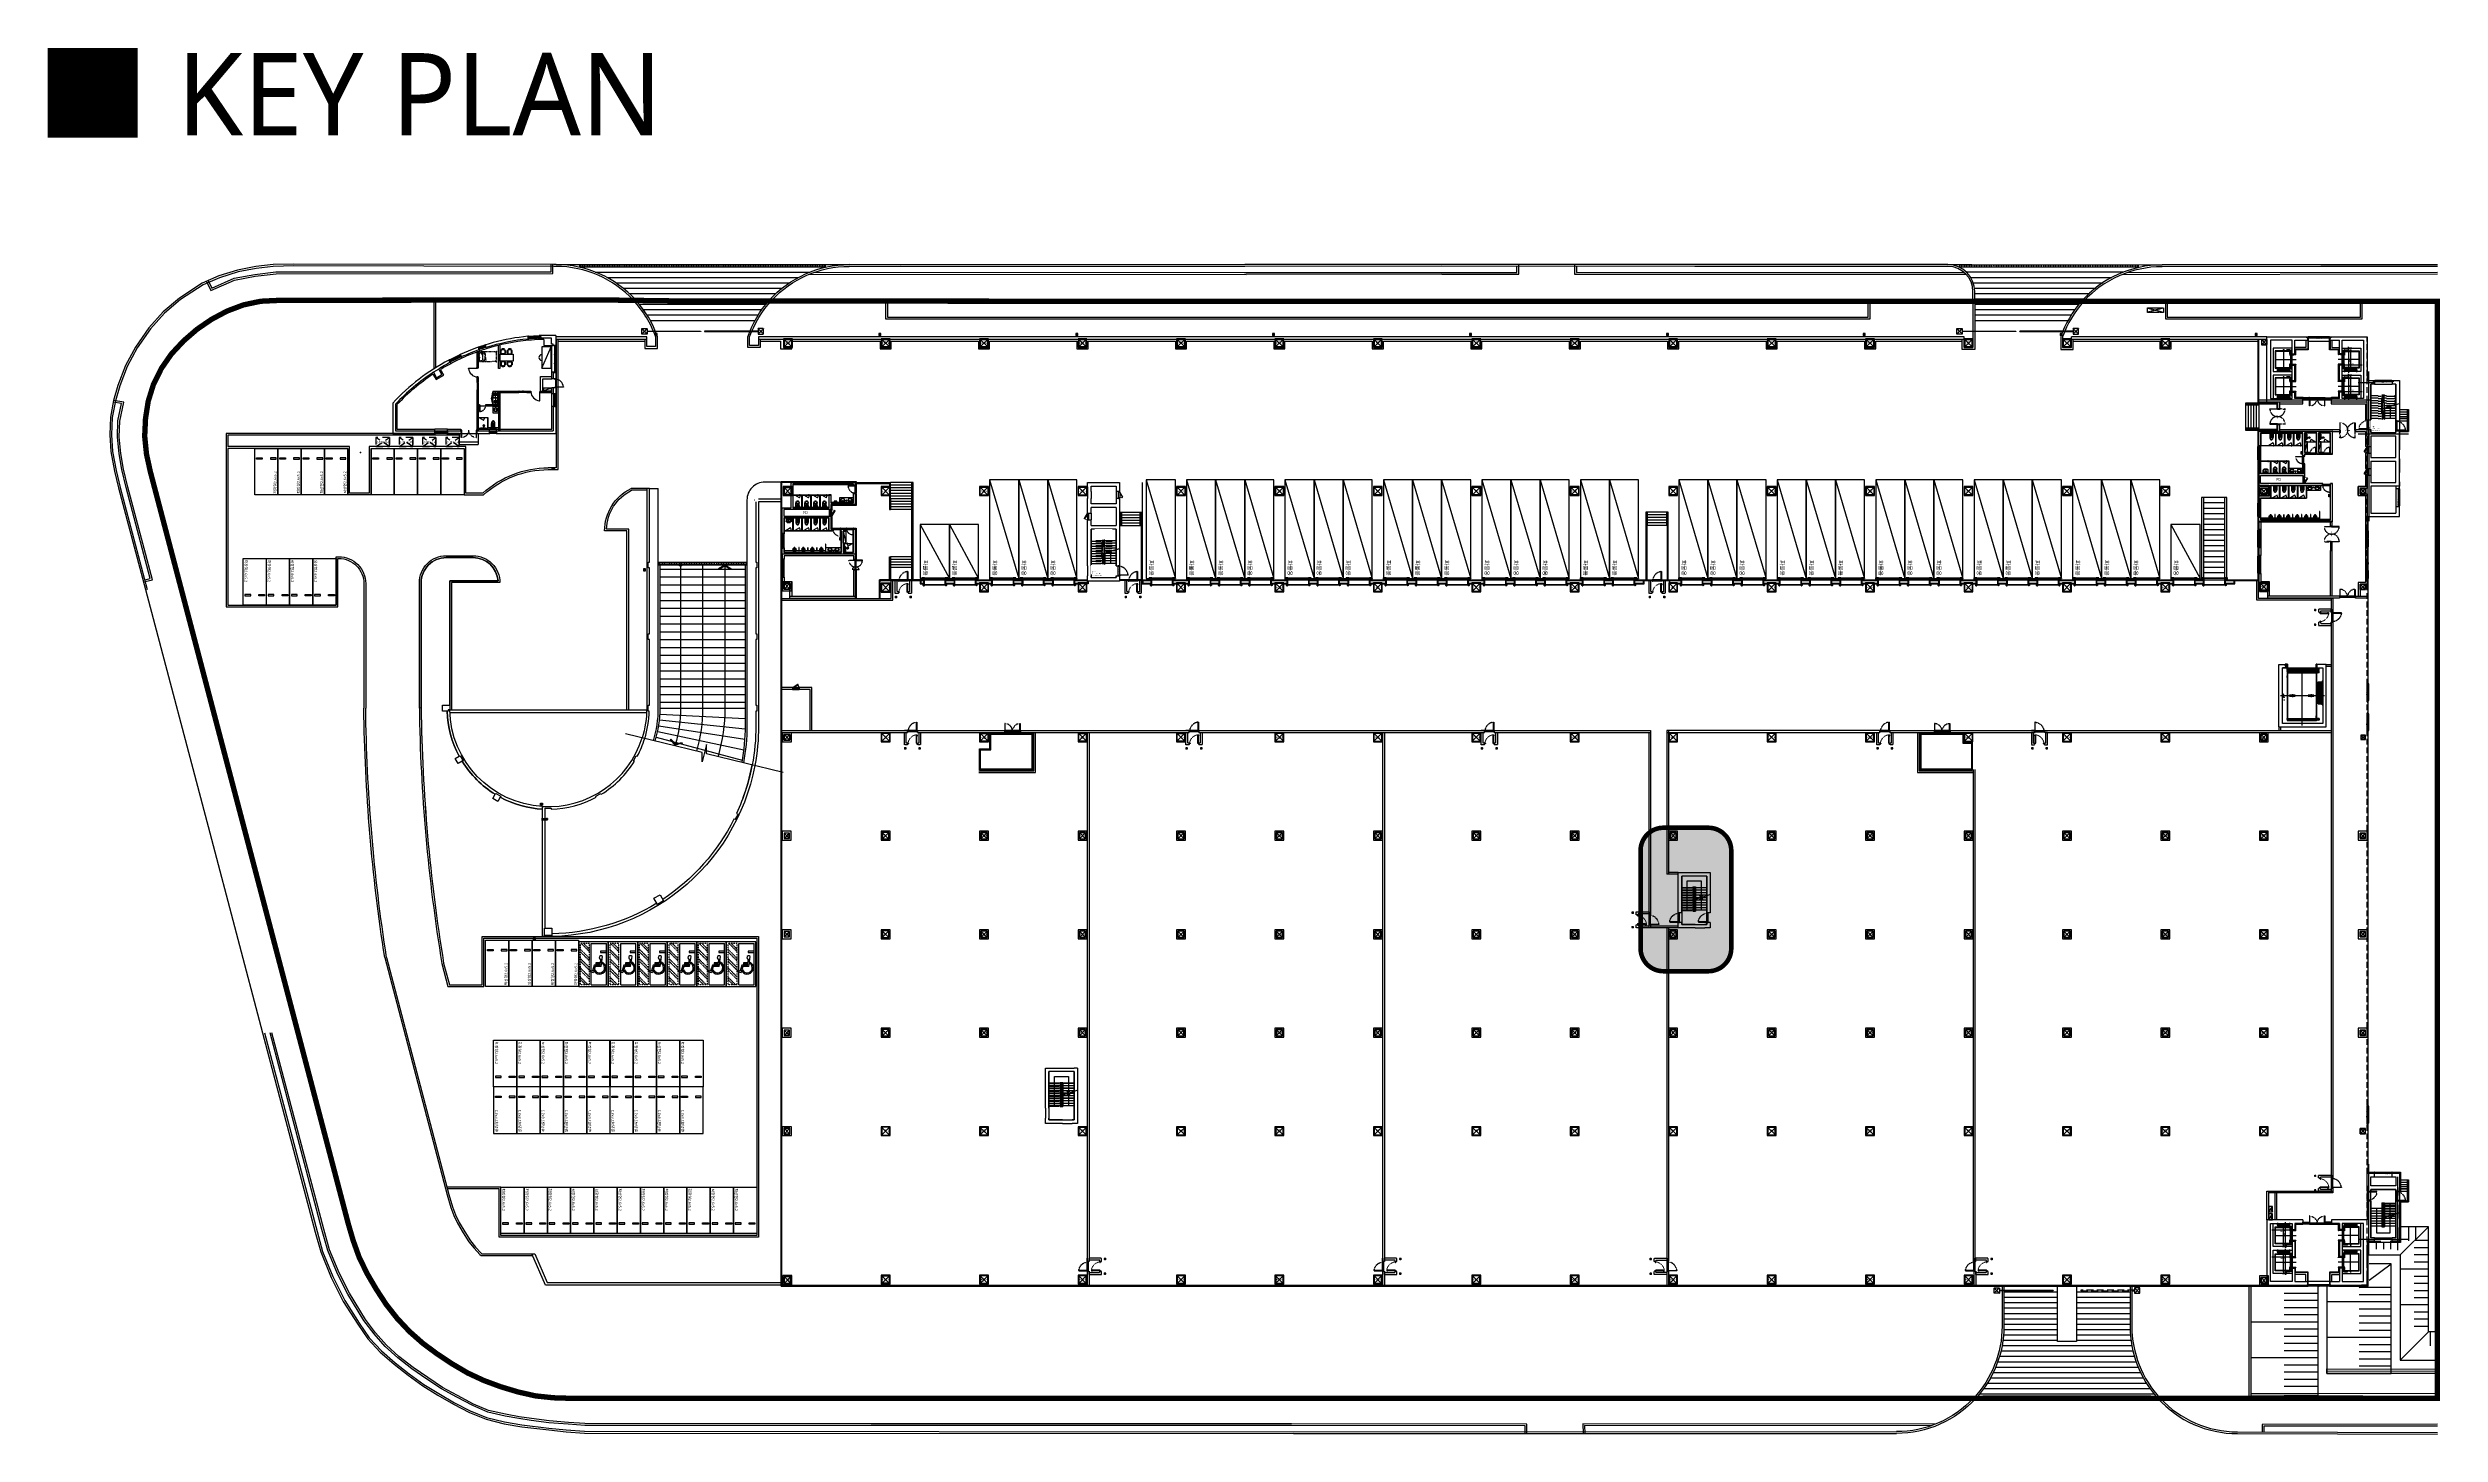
# Model space of a CAD drawing. Header units: millimetres. Extents: x -27671 to 122165, y 825 to 42056.
# Drawn here: x 116482 to 121711, y 16827 to 19857 of the extents above; entities that cross this region are included whole.
import ezdxf
from ezdxf.enums import TextEntityAlignment as Align

# ---------------------------------------------------------------- set-up
doc = ezdxf.new("R2010")
doc.units = ezdxf.units.MM
doc.header["$LTSCALE"] = 100
doc.header["$MEASUREMENT"] = 0
doc.header["$PDSIZE"] = -10
for name, pattern in [('-HID', [2.5, 1.5, -1]), ('A0-000 XR 평면도$0$HID', [2.5, 1.5, -1]), ('DASHDOT', [1, 0.5, -0.25, 0, -0.25]), ('DASHED', [0.75, 0.5, -0.25]), ('HID', [2.5, 1.5, -1]), ('HIDDEN', [2, 1, -1]), ('HIDDEN2', [0.1875, 0.125, -0.0625])]:
    doc.linetypes.add(name, pattern=pattern)
doc.layers.get('0').update_dxf_attribs({"linetype": 'CONTINUOUS'})
doc.layers.get('Defpoints').update_dxf_attribs({"color": 171, "linetype": 'CONTINUOUS'})
doc.layers.add('#프레임 라인', color=189, linetype='CONTINUOUS', plot=False)
for name, color, linetype in [('000보강토 옹벽', 1, 'CONTINUOUS'), ('000사면검토', 252, 'CONTINUOUS'), ('251', 251, 'CONTINUOUS'), ('254', 254, 'CONTINUOUS'), ('A0-000 XR 평면도$0$DOOR', 4, 'CONTINUOUS'), ('A0-000 XR 평면도$0$DOOR(OPEN ELE)', 5, 'CONTINUOUS'), ('A0-000 XR 평면도$0$FD RD', 1, 'CONTINUOUS'), ('CON', 2, 'CONTINUOUS'), ('DOOR', 4, 'CONTINUOUS'), ('DOOR ELE', 253, 'CONTINUOUS'), ('DOOR(OPEN ELE)', 5, 'CONTINUOUS'), ('ELE7 (0.07)', 8, 'CONTINUOUS'), ('ELE9', 9, 'CONTINUOUS'), ('ELEV', 253, 'CONTINUOUS'), ('FIN(패널-200글라스울64k)', 4, 'CONTINUOUS'), ('FIN(패널-T150 방열)', 9, 'CONTINUOUS'), ('FIN(패널-T75 글라스울)', 6, 'CONTINUOUS'), ('FUR', 253, 'HIDDEN2'), ('LAND-3', 9, 'CONTINUOUS'), ('LED', 7, 'CONTINUOUS'), ('OVERHEAD DOOR - 1', 4, 'CONTINUOUS'), ('OVERHEAD DOOR - ELE', 9, 'CONTINUOUS'), ('OVERHEAD DOOR - ETC', 252, 'CONTINUOUS'), ('polesign', 7, 'HIDDEN2'), ('Slope', 252, 'CONTINUOUS'), ('STAIR', 4, 'CONTINUOUS'), ('STAIR(ETC)', 8, 'CONTINUOUS'), ('STEEL', 5, 'CONTINUOUS'), ('SYM(STAIR)', 251, 'CONTINUOUS'), ('TEXT', 3, 'CONTINUOUS'), ('TOI', 12, 'CONTINUOUS'), ('WIN', 4, 'CONTINUOUS'), ('WIN-ETC', 1, 'CONTINUOUS'), ('WIN-G', 252, 'CONTINUOUS'), ('WIN2', 5, 'CONTINUOUS'), ('계단-논슬립', 252, 'CONTINUOUS'), ('난간', 5, 'CONTINUOUS'), ('단열패널-방열문(저온공사분)', 251, 'CONTINUOUS'), ('보강토옹벽', 7, 'CONTINUOUS'), ('주차-장애인', 252, 'CONTINUOUS'), ('주차-전기차', 5, 'CONTINUOUS'), ('주차-화물', 251, 'CONTINUOUS'), ('주차-확장', 251, 'CONTINUOUS'), ('홈통', 6, 'CONTINUOUS')]:
    doc.layers.add(name, color=color, linetype=linetype)
doc.styles.add('CGS', font='cgse', dxfattribs={"bigfont": 'cgs'})
doc.styles.add('DIM', font='txt.shx', dxfattribs={"height": 30})
doc.styles.add('SID', font='')
doc.styles.add('TE', font='malgun_0.ttf')
doc.styles.add('나눔바른고딕', font='NanumBarunGothic.ttf')
doc.styles.add('돋움', font='')
doc.styles.add('돋움체', font='')
doc.styles.get('SID').set_extended_font_data('Dotum')
doc.styles.get('돋움').set_extended_font_data('Dotum')
doc.styles.get('돋움체').set_extended_font_data('DotumChe')
doc.dimstyles.new('NDIM 1200', dxfattribs={"dimscale": 75, "dimtxt": 3, "dimasz": 1, "dimexe": 2, "dimexo": 2, "dimgap": 1, "dimtad": 1, "dimdec": 0, "dimdsep": 46, "dimtxsty": 'CGS', "dimblk": 'DOT0', "dimcen": 1, "dimdle": 8, "dimclrd": 256, "dimclre": 256, "dimclrt": 256, "dimadec": 0, "dimazin": 0, "dimtfac": 1, "dimtdec": 0, "dimtix": 1, "dimtmove": 2, "dimatfit": 3, "dimldrblk": 'DOT0', "dimfxl": 1, "dimtolj": 1, "dimtzin": 0, "dimlwd": -1, "dimlwe": -1, "dimarcsym": 0})

# ---------------------------------------------------------------- blocks, each defined once
blk = doc.blocks.new('A$C3a777027')
at = {"layer": 'WIN', "color": 8}
for p, q in [((100, 125), (0, 175)), ((0, 125), (100, 175)), ((2700, 125), (2600, 175)), ((2600, 125), (2700, 175))]:
    blk.add_line(p, q, dxfattribs=at)
for points in [[(0, 125), (100, 125), (100, 175), (0, 175)], [(2600, 125), (2700, 125), (2700, 175), (2600, 175)]]:
    blk.add_lwpolyline(points, close=True, dxfattribs=at)
at = {"layer": 'WIN', "ltscale": 0.1}
for points in [[(100, 50), (160, 50), (160, 205), (100, 205)], [(160, 142), (160, 177), (195, 177), (195, 142)], [(160, 82), (200, 82), (200, 102), (160, 102)], [(1330, 82), (1370, 82), (1370, 102), (1330, 102)], [(1333, 142), (1333, 177), (1368, 177), (1368, 142)], [(1333, 102), (1333, 137), (1368, 137), (1368, 102)], [(2505, 102), (2505, 137), (2540, 137), (2540, 102)], [(2540, 50), (2600, 50), (2600, 205), (2540, 205)]]:
    blk.add_lwpolyline(points, close=True, dxfattribs=at)
at = {"layer": 'WIN-ETC', "ltscale": 0.1}
blk.add_lwpolyline([(1350, 0), (1350, 255)], dxfattribs=at)
at = {"layer": 'WIN-G', "ltscale": 0.1}
for points in [[(1333, 177), (195, 177)], [(1333, 160), (195, 160)], [(1333, 142), (195, 142)], [(1330, 92), (200, 92)], [(2505, 137), (1368, 137)], [(2505, 120), (1368, 120)], [(2505, 102), (1368, 102)]]:
    blk.add_lwpolyline(points, dxfattribs=at)
at = {"layer": 'WIN2', "ltscale": 0.1}
for points in [[(2540, 205), (160, 205)], [(2540, 50), (160, 50)]]:
    blk.add_lwpolyline(points, dxfattribs=at)
at = {"layer": 'Defpoints', "style": '돋움체'}
blk.add_text('상온용PW(2.5.X2.0)', height=50, rotation=180, dxfattribs=at).set_placement((1352, 309), align=Align.BOTTOM_CENTER)
blk = doc.blocks.new('A$Ca9cf91a4')
blk.add_wipeout([(13, 100), (13, 2100), (168, 2100), (168, 100)]).dxf.layer = 'WIN'
at = {"layer": 'WIN', "color": 8}
for p, q in [((93, 2100), (43, 2200)), ((93, 2200), (43, 2100)), ((93, 0), (43, 100)), ((93, 100), (43, 0))]:
    blk.add_line(p, q, dxfattribs=at)
at = {"layer": 'WIN', "ltscale": 0.1}
for points in [[(168, 2100), (168, 2040), (13, 2040), (13, 2100)], [(168, 160), (168, 100), (13, 100), (13, 160)], [(76, 2040), (41, 2040), (41, 2005), (76, 2005)], [(76, 1117), (41, 1117), (41, 1082), (76, 1082)], [(116, 1117), (81, 1117), (81, 1082), (116, 1082)], [(116, 195), (81, 195), (81, 160), (116, 160)], [(136, 2040), (136, 2000), (116, 2000), (116, 2040)], [(136, 1120), (136, 1080), (116, 1080), (116, 1120)]]:
    blk.add_lwpolyline(points, close=True, dxfattribs=at)
at = {"layer": 'WIN', "color": 8}
for points in [[(93, 2200), (93, 2100), (43, 2100), (43, 2200)], [(93, 100), (93, 0), (43, 0), (43, 100)]]:
    blk.add_lwpolyline(points, close=True, dxfattribs=at)
at = {"layer": 'WIN-ETC', "ltscale": 0.1}
blk.add_lwpolyline([(218, 1100), (-37, 1100)], dxfattribs=at)
at = {"layer": 'WIN-G', "ltscale": 0.1}
for points in [[(41, 1117), (41, 2005)], [(58, 1117), (58, 2005)], [(76, 1117), (76, 2005)], [(81, 195), (81, 1082)], [(98, 195), (98, 1082)], [(116, 195), (116, 1082)], [(126, 1120), (126, 2000)]]:
    blk.add_lwpolyline(points, dxfattribs=at)
at = {"layer": 'WIN2', "ltscale": 0.1}
for points in [[(13, 160), (13, 2040)], [(168, 160), (168, 2040)]]:
    blk.add_lwpolyline(points, dxfattribs=at)
at = {"layer": 'Defpoints', "style": '돋움체'}
blk.add_text('상온용PW(2.0.X1.0)', height=50, rotation=270, dxfattribs=at).set_placement((-90, 1098), align=Align.BOTTOM_CENTER)
blk = doc.blocks.new('A$C43632D92')
at = {"layer": 'TOI'}
for p, q in [((0, 0), (0, 210)), ((0, 210), (40, 210)), ((40, 210), (40, 180)), ((170, 140), (170, 145)), ((170, 145), (210, 145)), ((210, 140), (170, 140)), ((210, 10), (170, 10)), ((170, 10), (170, 0)), ((180, 98), (180, 140)), ((180, 0), (180, 52)), ((200, 98), (200, 140)), ((200, 0), (200, 52)), ((210, 145), (210, 140)), ((210, 0), (210, 10)), ((340, 180), (340, 210)), ((340, 210), (380, 210)), ((380, 210), (380, 0)), ((380, 0), (0, 0))]:
    blk.add_line(p, q, dxfattribs=at)
blk.add_circle((190, 75), 25, dxfattribs=at)
for centre, radius, start, end in [((70, 35), 188, 106.7218, 111.80141), ((52, 153), 71.7, 111.80141, 120.03205), ((247, -112), 400, 120.03205, 123.69007), ((46, 180), 6.05, 180, 225), ((62, 196), 28.3, 225, 245.38151), ((93, 183), 69, 123.69007, 132.50111), ((255, -35), 290, 128.5584, 135), ((69, 212), 45.9, 245.38151, 259.99202), ((143, 174), 110, 132.50111, 143.1301), ((388, 2021), 1883, 259.99202, 262.26705), ((273, 139), 235, 143.1301, 150.39619), ((141, 149), 79.9, 135, 147.28538), ((278, 195), 211, 150.39619, 156.33066), ((1292, -519), 1407, 147.28538, 149.03624), ((-108, 413), 232, 330.67556, 336.33066), ((-82, 453), 229, 324.46232, 330.67556), ((190, 185), 85, 341.9686, 198.0314), ((268, 163), 179, 149.03624, 153.95283), ((427, 133), 334, 153.95283, 158.62608), ((29, 427), 124, 315.99456, 324.46232), ((-67, 379), 217, 332.82337, 338.62608), ((108, 394), 44.6, 299.74488, 315.99456), ((-24, 395), 185, 329.03624, 332.82337), ((206, 680), 530, 262.26705, 264.80557), ((57, 565), 218, 292.42338, 299.74488), ((-153, 507), 354, 326.29478, 329.03624), ((109, 366), 58, 315, 326.29478), ((79, 436), 128, 307.41309, 315), ((246, 1117), 969, 264.80557, 266.68345), ((155, 426), 51.6, 281.30993, 292.42338), ((166, 363), 18.4, 284.03624, 307.41309), ((165, 503), 125, 274.18492, 281.30993), ((176, 407), 59.1, 271.04163, 284.03624), ((215, 503), 125, 258.69007, 265.81508), ((204, 407), 59.1, 255.96376, 268.95837), ((134, 1117), 969, 273.31655, 275.19443), ((214, 363), 18.4, 232.58691, 255.96376), ((225, 426), 51.6, 247.57662, 258.69007), ((301, 436), 128, 225, 232.58691), ((323, 565), 218, 240.25512, 247.57662), ((174, 680), 530, 275.19443, 277.73295), ((271, 366), 58, 213.70522, 225), ((533, 507), 354, 210.96376, 213.70522), ((404, 395), 185, 207.17663, 210.96376), ((272, 394), 44.6, 224.00544, 240.25512), ((447, 379), 217, 201.37392, 207.17663), ((-8, 2021), 1883, 277.73295, 280.00798), ((351, 427), 124, 215.53768, 224.00544), ((-46, 133), 334, 21.37392, 26.04717), ((462, 453), 229, 209.32444, 215.53768), ((112, 163), 179, 26.04717, 30.96376), ((-912, -519), 1407, 30.96376, 32.71462), ((488, 413), 232, 203.66934, 209.32444), ((102, 195), 211, 23.66934, 29.60381), ((107, 139), 235, 29.60381, 36.8699), ((239, 149), 79.9, 32.71462, 45), ((125, -35), 290, 45, 51.4416), ((237, 174), 110, 36.8699, 47.49889), ((311, 212), 45.9, 280.00798, 294.61849), ((287, 183), 69, 47.49889, 56.30993), ((318, 196), 28.3, 294.61849, 315), ((133, -112), 400, 56.30993, 59.96795), ((334, 180), 6.05, 315, 0), ((328, 153), 71.7, 59.96795, 68.19859), ((310, 35), 188, 68.19859, 73.2782)]:
    blk.add_arc(centre, radius, start, end, dxfattribs=at)
blk = doc.blocks.new('A$C3F015CE3')
at = {"layer": 'TOI'}
for p, q in [((45, 720), (45, 555)), ((48, 535), (48, 280)), ((53, 545), (418, 545)), ((55, 730), (415, 730)), ((55, 545), (415, 545)), ((58, 715), (58, 579)), ((133, 601), (133, 575)), ((159, 625), (154, 625)), ((159, 470), (154, 470)), ((162, 625), (168, 625)), ((162, 470), (168, 470)), ((165, 631), (165, 636)), ((165, 628), (165, 622)), ((165, 619), (165, 614)), ((165, 476), (165, 481)), ((165, 473), (165, 467)), ((165, 464), (165, 459)), ((171, 625), (176, 625)), ((171, 470), (176, 470)), ((229, 625), (195, 625)), ((202, 366), (202, 301)), ((238, 625), (232, 625)), ((235, 631), (235, 665)), ((235, 626), (235, 660)), ((235, 628), (235, 622)), ((235, 623), (235, 617)), ((235, 619), (235, 584)), ((235, 614), (235, 579)), ((241, 625), (276, 625)), ((268, 366), (268, 301)), ((299, 625), (294, 625)), ((299, 470), (294, 470)), ((308, 625), (302, 625)), ((308, 470), (302, 470)), ((305, 631), (305, 636)), ((305, 628), (305, 622)), ((305, 619), (305, 614)), ((305, 476), (305, 481)), ((305, 473), (305, 467)), ((305, 464), (305, 459)), ((311, 625), (316, 625)), ((311, 470), (316, 470)), ((335, 746), (335, 750)), ((338, 601), (338, 575)), ((383, 732), (347, 732)), ((359, 675), (350, 675)), ((359, 675), (350, 675)), ((355, 750), (355, 769)), ((375, 769), (355, 769)), ((355, 683), (355, 732)), ((368, 675), (362, 675)), ((368, 675), (362, 675)), ((365, 773), (365, 711)), ((365, 681), (365, 690)), ((365, 681), (365, 690)), ((365, 678), (365, 672)), ((365, 678), (365, 672)), ((365, 669), (365, 659)), ((365, 669), (365, 659)), ((371, 675), (381, 675)), ((371, 675), (381, 675)), ((375, 750), (375, 769)), ((375, 683), (375, 732)), ((395, 746), (395, 750)), ((413, 715), (413, 579)), ((423, 535), (423, 280)), ((425, 720), (425, 555)), ((425, 638), (433, 638)), ((425, 594), (433, 594)), ((435, 596), (435, 636)), ((435, 632), (446, 632)), ((435, 600), (446, 600)), ((448, 602), (448, 630))]:
    blk.add_line(p, q, dxfattribs=at)
for centre, radius in [((165, 625), 8), ((165, 470), 8), ((305, 625), 8), ((305, 470), 8), ((365, 675), 12.5)]:
    blk.add_circle(centre, radius, dxfattribs=at)
for centre, radius, start, end in [((55, 720), 10, 90, 180), ((55, 555), 10, 180, 270), ((58, 535), 10, 90, 180), ((547, 295), 500, 181.7364, 192.72673), ((73, 715), 15, 90, 180), ((78, 579), 20, 180, 267.49852), ((355, 261), 305, 194.48863, 219.76524), ((234, 4156), 3600, 267.49852, 270.01989), ((245, 263), 150, 114.33602, 177.45077), ((355, 261), 260, 178.08405, 219.76524), ((103, 575), 30, 270, 0), ((315, 214), 245, 216.6852, 225.23453), ((223, 601), 90, 128.68219, 180), ((235, 125), 125, 222.51023, 317.48977), ((315, 214), 200, 216.6852, 230.57153), ((235, 585), 110, 51.31781, 128.68219), ((235, 270), 140, 68.21321, 111.78679), ((235, 125), 80, 234.34091, 305.65909), ((207, 366), 5, 90, 180), ((235, 318), 37.2, 207.56319, 332.43681), ((235, 625), 32.5, 90, 270), ((235, 274), 101, 73.83821, 106.16179), ((235, 625), 32.5, 270, 90), ((236, 4156), 3600, 269.98011, 272.50148), ((263, 366), 5, 0, 90), ((155, 214), 200, 309.42847, 323.3148), ((225, 263), 150, 2.54923, 65.66398), ((248, 601), 90, 0, 51.31781), ((115, 261), 260, 320.23476, 1.91595), ((155, 214), 245, 314.76547, 323.3148), ((352, 749), 17.6, 189.46903, 253.53306), ((368, 575), 30, 180, 270), ((115, 261), 305, 320.23476, 345.51137), ((378, 749), 17.6, 286.46694, 350.53097), ((393, 579), 20, 272.50148, 0), ((398, 715), 15, 0, 90), ((-77, 295), 500, 347.27327, 358.2636), ((413, 535), 10, 0, 90), ((415, 720), 10, 0, 90), ((415, 555), 10, 270, 0), ((433, 636), 2, 0, 90), ((433, 596), 2, 270, 0), ((446, 630), 2, 0, 90), ((446, 602), 2, 270, 0)]:
    blk.add_arc(centre, radius, start, end, dxfattribs=at)
at = {"layer": 'TOI', "style": 'DIM'}
for s, height, p in [('S', 8, (216, 497)), ('erim', 8, (223, 497)), ('㉿', 4, (246, 497))]:
    blk.add_text(s, height=height, dxfattribs=at).set_placement(p)
blk = doc.blocks.new('A$C70181699')
at = {"layer": 'TOI', "linetype": '-HID', "ltscale": 0.05}
for p, q in [((117, 110), (17, 110)), ((67, 60), (67, 160))]:
    blk.add_line(p, q, dxfattribs=at)
at = {"layer": 'TOI', "linetype": '-HID', "ltscale": 0.01}
for points in [[(107, 70), (27, 70), (27, 150), (107, 150)], [(102, 75), (32, 75), (32, 145), (102, 145)]]:
    blk.add_lwpolyline(points, close=True, dxfattribs=at)
for radius in [25, 22.5]:
    blk.add_circle((67, 110), radius, dxfattribs=at)
at = {"layer": 'Defpoints', "style": 'SID'}
blk.add_text('FD50', height=40, dxfattribs=at).set_placement((3, 9))
blk = doc.blocks.new('A$C154D126E')
at = {"layer": 'TOI'}
for p, q in [((270, 285), (190, 285)), ((259, 430), (201, 430)), ((204, 402), (201, 402)), ((216, 321), (209, 397)), ((244, 321), (216, 321)), ((230, 325), (230, 245)), ((251, 397), (244, 321)), ((259, 402), (256, 402))]:
    blk.add_line(p, q, dxfattribs=at)
for centre, radius in [((230, 230), 230), ((230, 230), 220), ((180, 416), 25), ((230, 285), 15), ((230, 416), 8), ((280, 416), 25)]:
    blk.add_circle(centre, radius, dxfattribs=at)
for centre, radius, start, end in [((179, 202), 135, 154.00528, 180), ((179, 202), 135, 180, 205.99472), ((204, 190), 162, 130.34665, 154.00528), ((204, 215), 162, 205.99472, 229.65335), ((220, 172), 187, 109.38487, 130.34665), ((220, 233), 187, 229.65335, 250.61513), ((230, 142), 218, 94.63774, 109.38487), ((230, 263), 218, 250.61513, 270), ((204, 397), 5, 5.39095, 90), ((230, 263), 218, 270, 289.38487), ((230, 142), 218, 70.61513, 85.36226), ((256, 397), 5, 90, 174.60905), ((240, 172), 187, 49.65335, 70.61513), ((240, 233), 187, 289.38487, 310.34665), ((256, 190), 162, 25.99472, 49.65335), ((256, 215), 162, 310.34665, 334.00528), ((281, 202), 135, 0, 25.99472), ((281, 202), 135, 334.00528, 0)]:
    blk.add_arc(centre, radius, start, end, dxfattribs=at)
blk = doc.blocks.new('A$C53FA6734')
at = {"layer": 'TOI'}
blk.add_lwpolyline([(0, 150), (300, 150), (300, 0), (0, 0)], close=True, dxfattribs=at)
for points in [[(300, 0), (0, 150)], [(0, 0), (300, 150)]]:
    blk.add_lwpolyline(points, dxfattribs=at)
blk = doc.blocks.new('A$C826036f8')
at = {"layer": 'TOI'}
for p, q in [((0, 115), (0, 446)), ((5, 451), (65, 451)), ((65, 110), (5, 110)), ((7, 451), (7, 110)), ((13, 451), (13, 451)), ((13, 96), (13, 110)), ((67, 451), (67, 452)), ((67, 95), (67, 111)), ((70, 446), (70, 281)), ((70, 281), (70, 115)), ((122, 507), (373, 507)), ((373, 55), (122, 55)), ((473, 561), (123, 561)), ((473, 1), (123, 1)), ((320, 393), (350, 393)), ((350, 369), (320, 369)), ((320, 193), (350, 193)), ((350, 169), (320, 169)), ((414, 393), (392, 393)), ((414, 193), (392, 193)), ((414, 369), (393, 369)), ((414, 169), (393, 169)), ((414, 369), (414, 418)), ((414, 343), (414, 393)), ((414, 169), (414, 218)), ((414, 193), (414, 203)), ((414, 143), (414, 193)), ((421, 425), (428, 425)), ((428, 336), (421, 336)), ((421, 225), (428, 225)), ((428, 136), (421, 136)), ((428, 452), (428, 544)), ((428, 452), (428, 110)), ((428, 281), (428, 18)), ((445, 561), (473, 561)), ((445, 1), (473, 1)), ((473, 1), (473, 561))]:
    blk.add_line(p, q, dxfattribs=at)
for centre, radius in [((243, 281), 55), ((243, 281), 40), ((208, 281), 4), ((218, 305), 4), ((218, 256), 4), ((223, 281), 4), ((228, 295), 4), ((228, 267), 4), ((243, 316), 4), ((243, 301), 4), ((243, 281), 4), ((243, 261), 4), ((243, 246), 4), ((257, 295), 4), ((257, 267), 4), ((263, 281), 4), ((267, 305), 4), ((267, 256), 4), ((278, 281), 4), ((278, 281), 4)]:
    blk.add_circle(centre, radius, dxfattribs=at)
for centre, radius, start, end in [((5, 446), 5, 134.99089, 180.0106), ((5, 115), 5, 179.99965, 224.99999), ((5, 446), 5, 89.99963, 134.98468), ((5, 115), 5, 225.00465, 270.00265), ((123, 451), 110, 89.9982, 180.0006), ((106, 96), 93.5, 180.12634, 230.42839), ((111, 98), 98.1, 229.18772, 277.00841), ((65, 446), 5, 45.0056, 90.00433), ((65, 115), 5, 269.99966, 314.98138), ((122, 452), 55, 134.99748, 180.00301), ((110, 97), 43.9, 183.27728, 284.68078), ((65, 446), 5, 359.99937, 44.99895), ((65, 115), 5, 314.98867, 0.01389), ((122, 452), 55, 90.00023, 134.99545), ((320, 381), 12.2, 89.99994, 179.99999), ((320, 381), 12.2, 180, 269.99997), ((320, 181), 12.2, 89.99994, 179.99999), ((320, 181), 12.2, 180, 269.99997), ((350, 400), 7, 270.00024, 309.74294), ((350, 362), 7, 48.73224, 90.00001), ((350, 200), 7, 270.00024, 309.74294), ((350, 162), 7, 48.73224, 90.00001), ((358, 381), 4.93, 89.92272, 179.92273), ((358, 381), 4.93, 179.92272, 269.92269), ((358, 181), 4.93, 89.92272, 179.92273), ((358, 181), 4.93, 179.92271, 269.92271), ((366, 381), 18.2, 228.73203, 314.73697), ((366, 181), 18.2, 228.73203, 314.73697), ((366, 381), 18.2, 48.66194, 129.74294), ((366, 181), 18.2, 48.66194, 129.74294), ((350, 433), 48.1, 279.20495, 321.31988), ((352, 328), 48.1, 39.43604, 82.52435), ((350, 233), 48.1, 279.20495, 321.31988), ((352, 128), 48.1, 39.43604, 82.52435), ((373, 452), 55, 359.99987, 89.99893), ((373, 110), 55, 270.00234, 0.00413), ((391, 402), 3.4, 334.40247, 154.40249), ((391, 202), 3.4, 64.40249, 154.40247), ((392, 360), 3.46, 208.39753, 28.39752), ((392, 160), 3.46, 208.39753, 28.39752), ((439, 382), 48.1, 158.08792, 204.87228), ((439, 182), 48.1, 158.08792, 204.87228), ((391, 202), 3.4, 334.40247, 64.40247), ((421, 418), 7, 90.00106, 180.0133), ((421, 343), 7, 179.99606, 224.99906), ((421, 218), 7, 90.00106, 180.0133), ((421, 143), 7, 180.0077, 269.95315), ((421, 343), 7, 225.02594, 270.01868), ((445, 544), 17, 134.99186, 180.00974), ((445, 18), 17, 179.97866, 225.01789), ((445, 544), 17, 90.00172, 134.98429), ((445, 18), 17, 225.03431, 269.99615)]:
    blk.add_arc(centre, radius, start, end, dxfattribs=at)
blk = doc.blocks.new('모헤어')
for p, q in [((-1909, -2852), (-1910, -2852)), ((-1910, -2859), (-1910, -2852)), ((-1909, -2859), (-1910, -2859))]:
    blk.add_line(p, q)
at = {"linetype": 'Continuous'}
for p, q in [((-1909, -2859), (-1909, -2852)), ((-1904, -2853), (-1909, -2853)), ((-1904, -2854), (-1909, -2854)), ((-1904, -2855), (-1909, -2855)), ((-1904, -2856), (-1909, -2856)), ((-1904, -2857), (-1909, -2857))]:
    blk.add_line(p, q, dxfattribs=at)
blk = doc.blocks.new('ㄴ핸들')
at = {"color": 0, "linetype": 'Continuous', "lineweight": 15}
for p, q in [((12340, -12243), (12340, -12232)), ((12340, -12232), (12342, -12232)), ((12342, -12233), (12340, -12236)), ((12342, -12238), (12340, -12240)), ((12340, -12243), (12341, -12245)), ((12343, -12241), (12341, -12244)), ((12344, -12245), (12341, -12245)), ((12342, -12241), (12342, -12232)), ((12360, -12241), (12342, -12241)), ((12343, -12235), (12343, -12232)), ((12343, -12232), (12347, -12232)), ((12343, -12232), (12343, -12233)), ((12343, -12235), (12345, -12235)), ((12343, -12240), (12343, -12241)), ((12343, -12240), (12344, -12240)), ((12343, -12241), (12343, -12240)), ((12343, -12240), (12343, -12240)), ((12348, -12235), (12344, -12235)), ((12344, -12245), (12344, -12243)), ((12345, -12243), (12344, -12243)), ((12360, -12243), (12344, -12243)), ((12344, -12243), (12344, -12245)), ((12344, -12243), (12360, -12243)), ((12345, -12244), (12344, -12245)), ((12360, -12245), (12344, -12245)), ((12344, -12245), (12344, -12245)), ((12345, -12235), (12345, -12234)), ((12348, -12234), (12345, -12234)), ((12348, -12235), (12345, -12235)), ((12345, -12235), (12345, -12235)), ((12345, -12241), (12345, -12241)), ((12345, -12243), (12345, -12244)), ((12345, -12243), (12346, -12243)), ((12359, -12244), (12345, -12244)), ((12349, -12231), (12346, -12234)), ((12348, -12241), (12346, -12243)), ((12347, -12232), (12347, -12224)), ((12349, -12227), (12347, -12228)), ((12350, -12224), (12348, -12224)), ((12348, -12236), (12348, -12234)), ((12348, -12236), (12349, -12236)), ((12348, -12244), (12348, -12243)), ((12350, -12244), (12348, -12245)), ((12349, -12223), (12349, -12223)), ((12349, -12223), (12350, -12223)), ((12349, -12223), (12350, -12223)), ((12349, -12226), (12350, -12226)), ((12349, -12226), (12349, -12236)), ((12350, -12234), (12349, -12235)), ((12349, -12236), (12349, -12235)), ((12349, -12236), (12349, -12236)), ((12351, -12217), (12350, -12218)), ((12350, -12218), (12350, -12223)), ((12350, -12223), (12350, -12223)), ((12350, -12223), (12350, -12223)), ((12350, -12223), (12350, -12223)), ((12351, -12223), (12350, -12223)), ((12351, -12223), (12350, -12223)), ((12350, -12234), (12350, -12223)), ((12350, -12223), (12351, -12223)), ((12351, -12223), (12350, -12223)), ((12350, -12224), (12350, -12226)), ((12350, -12225), (12350, -12226)), ((12350, -12234), (12350, -12234)), ((12355, -12217), (12351, -12217)), ((12351, -12223), (12351, -12223)), ((12352, -12241), (12351, -12243)), ((12354, -12244), (12353, -12245)), ((12356, -12218), (12355, -12217)), ((12357, -12223), (12355, -12223)), ((12357, -12223), (12355, -12223)), ((12355, -12223), (12355, -12223)), ((12355, -12223), (12356, -12223)), ((12356, -12223), (12355, -12223)), ((12357, -12241), (12355, -12243)), ((12356, -12223), (12356, -12218)), ((12356, -12223), (12358, -12223)), ((12356, -12223), (12356, -12223)), ((12356, -12223), (12358, -12223)), ((12356, -12223), (12356, -12234)), ((12356, -12226), (12356, -12224)), ((12358, -12224), (12356, -12224)), ((12357, -12224), (12356, -12224)), ((12356, -12226), (12357, -12226)), ((12356, -12234), (12356, -12234)), ((12357, -12235), (12356, -12234)), ((12357, -12223), (12357, -12223)), ((12357, -12223), (12357, -12223)), ((12357, -12236), (12357, -12226)), ((12359, -12226), (12357, -12228)), ((12359, -12230), (12357, -12232)), ((12357, -12235), (12357, -12236)), ((12357, -12236), (12359, -12236)), ((12357, -12236), (12357, -12236)), ((12357, -12244), (12357, -12243)), ((12360, -12243), (12357, -12245)), ((12358, -12223), (12358, -12223)), ((12359, -12235), (12358, -12236)), ((12358, -12243), (12358, -12244)), ((12359, -12224), (12359, -12232)), ((12359, -12232), (12383, -12232)), ((12361, -12232), (12359, -12234)), ((12359, -12234), (12359, -12236)), ((12360, -12234), (12359, -12234)), ((12360, -12235), (12359, -12235)), ((12359, -12235), (12360, -12235)), ((12360, -12235), (12359, -12235)), ((12359, -12244), (12359, -12243)), ((12360, -12243), (12359, -12243)), ((12360, -12235), (12360, -12234)), ((12360, -12235), (12383, -12235)), ((12360, -12241), (12360, -12243)), ((12360, -12242), (12360, -12243)), ((12360, -12243), (12360, -12245)), ((12360, -12245), (12360, -12245)), ((12366, -12232), (12363, -12235)), ((12370, -12232), (12368, -12235)), ((12370, -12262), (12370, -12261)), ((12370, -12263), (12370, -12262)), ((12383, -12262), (12370, -12262)), ((12372, -12262), (12370, -12264)), ((12370, -12263), (12371, -12264)), ((12371, -12261), (12371, -12262)), ((12385, -12264), (12371, -12264)), ((12375, -12232), (12372, -12235)), ((12376, -12262), (12374, -12264)), ((12379, -12232), (12377, -12235)), ((12377, -12243), (12380, -12243)), ((12381, -12262), (12378, -12264)), ((12380, -12243), (12383, -12243)), ((12383, -12233), (12381, -12235)), ((12383, -12232), (12383, -12262)), ((12383, -12232), (12386, -12232)), ((12384, -12232), (12383, -12233)), ((12383, -12232), (12383, -12235)), ((12383, -12232), (12383, -12232)), ((12385, -12235), (12383, -12237)), ((12386, -12239), (12383, -12242)), ((12386, -12244), (12383, -12246)), ((12386, -12248), (12383, -12251)), ((12386, -12253), (12383, -12255)), ((12386, -12257), (12383, -12260)), ((12385, -12262), (12383, -12264)), ((12386, -12235), (12385, -12235)), ((12385, -12235), (12385, -12235)), ((12386, -12235), (12385, -12235)), ((12385, -12261), (12386, -12261)), ((12385, -12261), (12385, -12262)), ((12385, -12262), (12386, -12262)), ((12385, -12264), (12386, -12263)), ((12386, -12232), (12386, -12235)), ((12386, -12235), (12386, -12236)), ((12386, -12235), (12386, -12235)), ((12386, -12235), (12386, -12235)), ((12386, -12236), (12386, -12240)), ((12386, -12241), (12386, -12245)), ((12386, -12246), (12386, -12251)), ((12386, -12252), (12386, -12256)), ((12386, -12257), (12386, -12261)), ((12386, -12261), (12386, -12262)), ((12386, -12262), (12386, -12261)), ((12386, -12262), (12386, -12263))]:
    blk.add_line(p, q, dxfattribs=at)
at = {"color": 0, "linetype": 'Continuous', "lineweight": 0}
for p, q in [((12347, -12235), (12344, -12235)), ((12344, -12235), (12344, -12236)), ((12344, -12240), (12344, -12236)), ((12344, -12236), (12347, -12236)), ((12348, -12237), (12344, -12240)), ((12352, -12241), (12345, -12241)), ((12347, -12236), (12352, -12241)), ((12350, -12239), (12348, -12241)), ((12356, -12229), (12349, -12235)), ((12355, -12217), (12350, -12221)), ((12356, -12220), (12350, -12225)), ((12356, -12224), (12350, -12230)), ((12356, -12233), (12350, -12239)), ((12352, -12241), (12352, -12241)), ((12352, -12241), (12360, -12241)), ((12357, -12237), (12353, -12240)), ((12357, -12223), (12357, -12223)), ((12360, -12245), (12360, -12235)), ((12360, -12235), (12362, -12235)), ((12362, -12235), (12360, -12235)), ((12366, -12236), (12360, -12242)), ((12362, -12236), (12360, -12238)), ((12360, -12245), (12361, -12245)), ((12365, -12245), (12361, -12245)), ((12362, -12236), (12362, -12235)), ((12362, -12235), (12364, -12235)), ((12362, -12235), (12362, -12236)), ((12371, -12236), (12362, -12245)), ((12375, -12236), (12362, -12236)), ((12364, -12235), (12364, -12236)), ((12375, -12235), (12364, -12235)), ((12375, -12236), (12366, -12245)), ((12371, -12245), (12369, -12247)), ((12371, -12249), (12369, -12251)), ((12369, -12261), (12369, -12250)), ((12371, -12254), (12369, -12256)), ((12371, -12258), (12369, -12260)), ((12369, -12261), (12370, -12261)), ((12377, -12261), (12370, -12261)), ((12377, -12242), (12371, -12242)), ((12371, -12259), (12371, -12242)), ((12371, -12259), (12377, -12259)), ((12375, -12259), (12373, -12261)), ((12377, -12239), (12374, -12242)), ((12376, -12235), (12375, -12236)), ((12375, -12236), (12375, -12235)), ((12375, -12235), (12377, -12235)), ((12377, -12235), (12377, -12242)), ((12377, -12242), (12377, -12252)), ((12377, -12259), (12377, -12250)), ((12377, -12259), (12377, -12261)), ((12377, -12261), (12377, -12261))]:
    blk.add_line(p, q, dxfattribs=at)
for centre, radius, start, end in [((12345, -12240), 1, 180, 270), ((12365, -12250), 4.5, 0, 90)]:
    blk.add_arc(centre, radius, start, end, dxfattribs=at)
at = {"color": 0, "linetype": 'Continuous', "lineweight": 15}
for centre, radius, start, end in [((12348, -12224), 0.5, 90, 180), ((12353, -12236), 3.9, 180, 0), ((12358, -12224), 0.5, 0, 90), ((12386, -12235), 0.3, 270, 0), ((12386, -12236), 0.3, 0, 90), ((12386, -12241), 0.5, 270, 90), ((12386, -12246), 0.5, 270, 90), ((12386, -12251), 0.5, 270, 90), ((12386, -12256), 0.5, 270, 90), ((12386, -12261), 0.3, 270, 0), ((12386, -12262), 0.3, 0, 90)]:
    blk.add_arc(centre, radius, start, end, dxfattribs=at)
for points in [[(12346, -12241), (12346, -12241)], [(12360, -12241), (12360, -12241)]]:
    blk.add_open_spline(points, degree=1, dxfattribs=at)
at = {"color": 0, "linetype": 'Continuous', "lineweight": 0}
blk.add_open_spline([(12371, -12252), (12377, -12252)], degree=1, dxfattribs=at)
blk = doc.blocks.new('A$C54895e96')
at = {"ltscale": 0.1}
blk.add_wipeout([(2100, 265), (100, 265), (100, 19), (2100, 19)], dxfattribs=at)
at = {"layer": 'WIN-G'}
h = blk.add_hatch(dxfattribs=at)
h.set_pattern_fill('ANSI38', color=256, scale=10, angle=540, style=0)
h.set_pattern_definition([(225, (-26409130.1476, 15707381.244), (-0.883883476483, 0.883883476483), []), (135, (-26409130.1476, 15707381.244), (-0.883883476483, 2.65165042945), [3.125, -1.875])])
h.paths.add_polyline_path([(228, 184), (225, 184), (225, 164), (228, 164)])
h = blk.add_hatch(dxfattribs=at)
h.set_pattern_fill('ANSI38', color=256, scale=10, angle=540, style=0)
h.set_pattern_definition([(225, (-26409130.1476, 15707266.244), (-0.883883476483, 0.883883476483), []), (135, (-26409130.1476, 15707266.244), (-0.883883476483, 2.65165042945), [3.125, -1.875])])
h.paths.add_polyline_path([(228, 69), (225, 69), (225, 49), (228, 49)])
h = blk.add_hatch(dxfattribs=at)
h.set_pattern_fill('ANSI38', color=256, scale=10, angle=360, style=0)
h.set_pattern_definition([(315, (-26409964.4445, 15707381.244), (0.883883476483, 0.883883476483), []), (45, (-26409964.4445, 15707381.244), (0.883883476483, 2.65165042945), [3.125, -1.875])])
h.paths.add_polyline_path([(1067, 184), (1070, 184), (1070, 164), (1067, 164)])
h = blk.add_hatch(dxfattribs=at)
h.set_pattern_fill('ANSI38', color=256, scale=10, angle=360, style=0)
h.set_pattern_definition([(315, (-26409964.4445, 15707266.244), (0.883883476483, 0.883883476483), []), (45, (-26409964.4445, 15707266.244), (0.883883476483, 2.65165042945), [3.125, -1.875])])
h.paths.add_polyline_path([(1067, 69), (1070, 69), (1070, 49), (1067, 49)])
h = blk.add_hatch(dxfattribs=at)
h.set_pattern_fill('ANSI38', color=256, scale=10, angle=540, style=0)
h.set_pattern_definition([(225, (-26409834.9976, 15707439.244), (-0.883883476483, 0.883883476483), []), (135, (-26409834.9976, 15707439.244), (-0.883883476483, 2.65165042945), [3.125, -1.875])])
h.paths.add_polyline_path([(1133, 242), (1130, 242), (1130, 222), (1133, 222)])
h = blk.add_hatch(dxfattribs=at)
h.set_pattern_fill('ANSI38', color=256, scale=10, angle=540, style=0)
h.set_pattern_definition([(225, (-26409834.9976, 15707324.244), (-0.883883476483, 0.883883476483), []), (135, (-26409834.9976, 15707324.244), (-0.883883476483, 2.65165042945), [3.125, -1.875])])
h.paths.add_polyline_path([(1133, 127), (1130, 127), (1130, 107), (1133, 107)])
h = blk.add_hatch(dxfattribs=at)
h.set_pattern_fill('ANSI38', color=256, scale=10, angle=360, style=0)
h.set_pattern_definition([(315, (-26410669.2945, 15707439.244), (0.883883476483, 0.883883476483), []), (45, (-26410669.2945, 15707439.244), (0.883883476483, 2.65165042945), [3.125, -1.875])])
h.paths.add_polyline_path([(1972, 242), (1975, 242), (1975, 222), (1972, 222)])
h = blk.add_hatch(dxfattribs=at)
h.set_pattern_fill('ANSI38', color=256, scale=10, angle=360, style=0)
h.set_pattern_definition([(315, (-26410669.2945, 15707324.244), (0.883883476483, 0.883883476483), []), (45, (-26410669.2945, 15707324.244), (0.883883476483, 2.65165042945), [3.125, -1.875])])
h.paths.add_polyline_path([(1972, 127), (1975, 127), (1975, 107), (1972, 107)])
at = {"layer": 'WIN', "color": 8}
for p, q in [((100, 94), (0, 144)), ((0, 94), (100, 144)), ((2200, 94), (2100, 144)), ((2100, 94), (2200, 144))]:
    blk.add_line(p, q, dxfattribs=at)
for points in [[(0, 94), (100, 94), (100, 144), (0, 144)], [(2100, 94), (2200, 94), (2200, 144), (2100, 144)]]:
    blk.add_lwpolyline(points, close=True, dxfattribs=at)
at = {"layer": 'WIN', "ltscale": 1000}
for points in [[(100, 265), (100, 19)], [(2100, 265), (2100, 19)]]:
    blk.add_lwpolyline(points, dxfattribs=at)
at = {"layer": 'WIN-G'}
for p, q in [((153, 19), (2047, 19)), ((164, 265), (2036, 265)), ((1068, 184), (228, 184)), ((1067, 179), (228, 179)), ((1067, 167), (228, 167)), ((1068, 162), (228, 162)), ((1068, 69), (228, 69)), ((1067, 64), (228, 64)), ((1067, 52), (228, 52)), ((1068, 47), (228, 47)), ((231, 179), (231, 167)), ((231, 64), (231, 52)), ((1064, 179), (1064, 167)), ((1064, 64), (1064, 52)), ((1973, 242), (1133, 242)), ((1972, 237), (1133, 237)), ((1972, 225), (1133, 225)), ((1973, 220), (1133, 220)), ((1973, 127), (1133, 127)), ((1972, 122), (1133, 122)), ((1972, 110), (1133, 110)), ((1973, 105), (1133, 105)), ((1136, 237), (1136, 225)), ((1136, 122), (1136, 110)), ((1969, 237), (1969, 225)), ((1969, 122), (1969, 110))]:
    blk.add_line(p, q, dxfattribs=at)
at = {"layer": 'WIN-G', "linetype": 'HIDDEN2'}
blk.add_line((1147, 12), (2011, 12), dxfattribs=at)
at = {"layer": 'WIN-G'}
for points in [[(242, 190), (242, 190), (242, 190), (243, 190), (243, 190), (243, 189), (243, 189), (243, 189), (243, 189), (243, 189), (243, 189), (243, 188), (243, 188), (243, 188), (243, 187), (243, 187), (244, 186), (244, 186), (244, 186), (244, 186), (244, 186), (245, 185), (245, 185), (245, 185), (246, 185), (246, 184), (247, 184), (247, 184)], [(242, 156), (242, 156), (242, 156), (243, 156), (243, 157), (243, 157), (243, 157), (243, 157), (243, 157), (243, 157), (243, 158), (243, 158), (243, 158), (243, 158), (244, 159), (244, 159), (244, 160), (244, 160), (244, 160), (244, 160), (245, 161), (245, 161), (245, 161), (246, 161), (246, 162), (246, 162), (247, 162), (247, 162)], [(242, 75), (242, 75), (242, 75), (243, 75), (243, 75), (243, 74), (243, 74), (243, 74), (243, 74), (243, 74), (243, 74), (243, 73), (243, 73), (243, 73), (243, 72), (243, 72), (244, 71), (244, 71), (244, 71), (244, 71), (244, 71), (245, 70), (245, 70), (245, 70), (246, 70), (246, 69), (247, 69), (247, 69)], [(242, 41), (242, 41), (242, 41), (243, 41), (243, 42), (243, 42), (243, 42), (243, 42), (243, 42), (243, 42), (243, 43), (243, 43), (243, 43), (243, 43), (244, 44), (244, 44), (244, 45), (244, 45), (244, 45), (244, 45), (245, 46), (245, 46), (245, 46), (246, 46), (246, 47), (246, 47), (247, 47), (247, 47)], [(1053, 190), (1053, 190), (1053, 190), (1052, 190), (1052, 190), (1052, 189), (1052, 189), (1052, 189), (1052, 189), (1052, 189), (1052, 189), (1052, 188), (1052, 188), (1052, 188), (1051, 187), (1051, 187), (1051, 186), (1051, 186), (1051, 186), (1051, 186), (1050, 186), (1050, 185), (1050, 185), (1049, 185), (1049, 185), (1049, 184), (1048, 184), (1048, 184)], [(1054, 156), (1053, 156), (1053, 156), (1052, 156), (1052, 157), (1052, 157), (1052, 157), (1052, 157), (1052, 157), (1052, 157), (1052, 158), (1052, 158), (1052, 158), (1052, 158), (1052, 159), (1051, 159), (1051, 160), (1051, 160), (1051, 160), (1051, 160), (1050, 161), (1050, 161), (1050, 161), (1049, 161), (1049, 162), (1049, 162), (1048, 162), (1048, 162)], [(1054, 75), (1053, 75), (1053, 75), (1053, 75), (1052, 75), (1052, 74), (1052, 74), (1052, 74), (1052, 74), (1052, 74), (1052, 74), (1052, 73), (1052, 73), (1052, 73), (1052, 72), (1052, 72), (1052, 71), (1051, 71), (1051, 71), (1051, 71), (1051, 71), (1050, 70), (1050, 70), (1050, 70), (1049, 70), (1049, 69), (1048, 69), (1048, 69)], [(1054, 41), (1053, 41), (1053, 41), (1052, 41), (1052, 42), (1052, 42), (1052, 42), (1052, 42), (1052, 42), (1052, 42), (1052, 43), (1052, 43), (1052, 43), (1052, 43), (1052, 44), (1051, 44), (1051, 45), (1051, 45), (1051, 45), (1051, 45), (1050, 46), (1050, 46), (1050, 46), (1049, 46), (1049, 47), (1049, 47), (1048, 47), (1048, 47)], [(1146, 248), (1147, 248), (1147, 248), (1147, 248), (1148, 248), (1148, 247), (1148, 247), (1148, 247), (1148, 247), (1148, 247), (1148, 247), (1148, 246), (1148, 246), (1148, 246), (1148, 245), (1148, 245), (1148, 244), (1149, 244), (1149, 244), (1149, 244), (1149, 244), (1150, 243), (1150, 243), (1150, 243), (1151, 243), (1151, 242), (1152, 242), (1152, 242)], [(1146, 214), (1147, 214), (1147, 214), (1148, 214), (1148, 215), (1148, 215), (1148, 215), (1148, 215), (1148, 215), (1148, 215), (1148, 216), (1148, 216), (1148, 216), (1148, 216), (1148, 217), (1149, 217), (1149, 218), (1149, 218), (1149, 218), (1149, 218), (1150, 219), (1150, 219), (1150, 219), (1151, 219), (1151, 220), (1151, 220), (1152, 220), (1152, 220)], [(1146, 133), (1147, 133), (1147, 133), (1147, 133), (1148, 132), (1148, 132), (1148, 132), (1148, 132), (1148, 132), (1148, 132), (1148, 131), (1148, 131), (1148, 131), (1148, 131), (1148, 130), (1148, 130), (1148, 129), (1149, 129), (1149, 129), (1149, 129), (1149, 128), (1150, 128), (1150, 128), (1150, 128), (1151, 127), (1151, 127), (1152, 127), (1152, 127)], [(1146, 99), (1147, 99), (1147, 99), (1148, 100), (1148, 100), (1148, 100), (1148, 100), (1148, 100), (1148, 100), (1148, 100), (1148, 101), (1148, 101), (1148, 101), (1148, 101), (1148, 102), (1148, 102), (1149, 103), (1149, 103), (1149, 103), (1149, 103), (1149, 104), (1150, 104), (1150, 104), (1150, 104), (1151, 105), (1151, 105), (1152, 105), (1152, 105)], [(1958, 248), (1958, 248), (1958, 248), (1957, 248), (1957, 248), (1957, 247), (1957, 247), (1957, 247), (1957, 247), (1957, 247), (1957, 247), (1957, 246), (1957, 246), (1957, 246), (1957, 245), (1957, 245), (1956, 244), (1956, 244), (1956, 244), (1956, 244), (1956, 244), (1955, 243), (1955, 243), (1955, 243), (1954, 243), (1954, 242), (1953, 242), (1953, 242)], [(1958, 214), (1958, 214), (1958, 214), (1957, 214), (1957, 215), (1957, 215), (1957, 215), (1957, 215), (1957, 215), (1957, 215), (1957, 216), (1957, 216), (1957, 216), (1957, 216), (1956, 217), (1956, 217), (1956, 218), (1956, 218), (1956, 218), (1956, 218), (1955, 219), (1955, 219), (1955, 219), (1954, 219), (1954, 220), (1954, 220), (1953, 220), (1953, 220)], [(1958, 133), (1958, 133), (1958, 133), (1957, 133), (1957, 132), (1957, 132), (1957, 132), (1957, 132), (1957, 132), (1957, 132), (1957, 131), (1957, 131), (1957, 131), (1957, 131), (1957, 130), (1957, 130), (1956, 129), (1956, 129), (1956, 129), (1956, 129), (1956, 128), (1955, 128), (1955, 128), (1955, 128), (1954, 127), (1954, 127), (1953, 127), (1953, 127)], [(1959, 99), (1958, 99), (1958, 99), (1957, 100), (1957, 100), (1957, 100), (1957, 100), (1957, 100), (1957, 100), (1957, 100), (1957, 101), (1957, 101), (1957, 101), (1957, 101), (1957, 102), (1956, 102), (1956, 103), (1956, 103), (1956, 103), (1956, 103), (1955, 104), (1955, 104), (1955, 104), (1954, 104), (1954, 105), (1954, 105), (1953, 105), (1953, 105)]]:
    blk.add_lwpolyline(points, dxfattribs=at)
at = {"layer": 'WIN2'}
for p, q in [((131, 255), (131, 255)), ((131, 255), (131, 255)), ((164, 69), (164, 69)), ((164, 47), (164, 47)), ((1081, 200), (1081, 193)), ((1081, 85), (1081, 78)), ((1082, 200), (1082, 193)), ((1082, 200), (1082, 193)), ((1082, 85), (1082, 78)), ((1082, 85), (1082, 78)), ((1083, 200), (1083, 193)), ((1083, 200), (1083, 193)), ((1083, 200), (1083, 193)), ((1083, 85), (1083, 78)), ((1083, 85), (1083, 78)), ((1083, 85), (1083, 78)), ((1084, 200), (1084, 193)), ((1084, 200), (1084, 193)), ((1084, 85), (1084, 78)), ((1084, 85), (1084, 78)), ((1085, 200), (1085, 193)), ((1085, 200), (1085, 193)), ((1085, 85), (1085, 78)), ((1085, 85), (1085, 78)), ((1086, 200), (1086, 193)), ((1086, 200), (1086, 193)), ((1086, 85), (1086, 78)), ((1086, 85), (1086, 78)), ((1087, 200), (1087, 193)), ((1087, 200), (1087, 193)), ((1087, 85), (1087, 78)), ((1087, 85), (1087, 78)), ((1088, 200), (1088, 193)), ((1088, 85), (1088, 78)), ((1092, 203), (1099, 208)), ((1099, 208), (1092, 203)), ((1099, 207), (1092, 203)), ((1092, 88), (1099, 93)), ((1099, 93), (1092, 88)), ((1099, 92), (1092, 88)), ((1101, 197), (1108, 202)), ((1101, 197), (1108, 202)), ((1108, 201), (1101, 197)), ((1101, 82), (1108, 87)), ((1101, 82), (1108, 87)), ((1108, 86), (1101, 82)), ((1112, 204), (1112, 211)), ((1112, 204), (1112, 211)), ((1112, 89), (1112, 96)), ((1112, 89), (1112, 96)), ((1113, 204), (1113, 211)), ((1113, 204), (1113, 211)), ((1113, 204), (1113, 211)), ((1113, 89), (1113, 96)), ((1113, 89), (1113, 96)), ((1113, 89), (1113, 96)), ((1114, 204), (1114, 211)), ((1114, 204), (1114, 211)), ((1114, 89), (1114, 96)), ((1114, 89), (1114, 96)), ((1115, 204), (1115, 211)), ((1115, 204), (1115, 211)), ((1115, 89), (1115, 96)), ((1115, 89), (1115, 96)), ((1116, 204), (1116, 211)), ((1116, 204), (1116, 211)), ((1116, 89), (1116, 96)), ((1116, 89), (1116, 96)), ((1117, 204), (1117, 211)), ((1117, 204), (1117, 211)), ((1117, 89), (1117, 96)), ((1117, 89), (1117, 96)), ((1118, 204), (1118, 211)), ((1118, 204), (1118, 211)), ((1118, 89), (1118, 96)), ((1118, 89), (1118, 96)), ((2070, 255), (2070, 255)), ((2070, 255), (2070, 255))]:
    blk.add_line(p, q, dxfattribs=at)
for centre, start, end in [((1099, 208), 300.18485, 115.86185), ((1099, 93), 300.18485, 115.86185), ((1101, 197), 120.18485, 295.86185), ((1101, 82), 120.18485, 295.86185)]:
    blk.add_arc(centre, 0.2, start, end, dxfattribs=at)
at = {"layer": 'WIN-G', "extrusion": (0, 0, -1), "zscale": -1, "rotation": 179.9999999999997}
blk.add_blockref('ㄴ핸들', (12177, -12152), dxfattribs=at)
at = {"layer": 'WIN-G', "rotation": 180.0000000000003}
blk.add_blockref('ㄴ핸들', (14377, -12094), dxfattribs=at)
at = {"layer": 'WIN2'}
for p, rotation in [((3010, -1725), 270.0000000000003), ((3010, -1840), 270.0000000000003), ((-1763, 1940), 90.00000000000031), ((4900, -1782), 270.0000000000003)]:
    blk.add_blockref('모헤어', p, dxfattribs=dict(at, rotation=rotation))
at = {"layer": 'WIN2', "extrusion": (0, 0, -1), "zscale": -1, "rotation": 89.9999999999997}
for p in [(-3010, 2071), (-3010, 1956), (-4900, 2014)]:
    blk.add_blockref('모헤어', p, dxfattribs=at)
at = {"layer": 'WIN2', "color": 8, "rotation": 270.0000000000003}
blk.add_blockref('모헤어', (4900, -1667), dxfattribs=at)
at = {"layer": 'WIN2', "color": 8, "extrusion": (0, 0, -1), "zscale": -1, "rotation": 89.9999999999997}
blk.add_blockref('모헤어', (-4900, 2129), dxfattribs=at)
at = {"layer": 'Defpoints', "style": '돋움'}
blk.add_text('단열PW(2.0X2.0)', height=50, dxfattribs=at).set_placement((1094, 321), align=Align.BOTTOM_CENTER)
blk = doc.blocks.new('A$C38870e3f')
at = {"layer": 'DOOR'}
for points in [[(0, 774), (50, 774), (50, 924), (0, 924)], [(1800, 774), (1750, 774), (1750, 924), (1800, 924)], [(2700, 774), (2750, 774), (2750, 924), (2700, 924)]]:
    blk.add_lwpolyline(points, close=True, dxfattribs=at)
for points in [[(50, 1699), (50, 849), (85, 849), (85, 1699)], [(85, 1699), (50, 1699)], [(1750, 1699), (1750, 849), (1715, 849), (1715, 1699)], [(1715, 1699), (1750, 1699)]]:
    blk.add_lwpolyline(points, dxfattribs=at)
at = {"layer": 'DOOR(OPEN ELE)', "linetype": 'HID', "ltscale": 0.05}
for points in [[(50, 0), (50, 849), (85, 849), (85, 0)], [(1750, 0), (1750, 849), (1715, 849), (1715, 0)]]:
    blk.add_lwpolyline(points, dxfattribs=at)
for centre, start, end in [((50, 849), 0, 87.64009), ((50, 849), 272.35991, 0), ((1750, 849), 92.35991, 180), ((1750, 849), 180, 267.64009)]:
    blk.add_arc(centre, 850, start, end, dxfattribs=at)
at = {"layer": 'WIN-G'}
for points in [[(2700, 924), (1800, 924)], [(2700, 859), (1800, 859)], [(2700, 839), (1800, 839)], [(2700, 774), (1800, 774)]]:
    blk.add_lwpolyline(points, dxfattribs=at)
at = {"layer": 'Defpoints', "style": '나눔바른고딕'}
blk.add_text('SSD-1800', height=100, dxfattribs=at).set_placement((570, 792))
blk = doc.blocks.new('A$C6222c99a')
at = {"layer": 'DOOR'}
for points in [[(0, 18), (50, 18), (50, 168), (0, 168)], [(815, 933), (850, 933), (850, 106), (815, 106)], [(900, 18), (850, 18), (850, 168), (900, 168)]]:
    blk.add_lwpolyline(points, close=True, dxfattribs=at)
at = {"layer": 'DOOR(OPEN ELE)', "linetype": 'HID', "ltscale": 0.05}
blk.add_arc((815, 168), 765, 90, 180, dxfattribs=at)
at = {"layer": 'Defpoints', "style": '나눔바른고딕'}
blk.add_text('SSD-900', height=100, dxfattribs=at).set_placement((153, 46))
blk = doc.blocks.new('A0-000 XR 평면도$0$A$C5E8D039A')
at = {"layer": 'A0-000 XR 평면도$0$DOOR'}
for points in [[(-25, 750), (-25, 800), (125, 800), (125, 750)], [(-25, 0), (-25, 50), (125, 50), (125, 0)]]:
    blk.add_lwpolyline(points, close=True, dxfattribs=at)
blk.add_lwpolyline([(750, 50), (50, 50), (50, 85), (749, 85)], dxfattribs=at)
at = {"layer": 'A0-000 XR 평면도$0$DOOR(OPEN ELE)', "linetype": 'A0-000 XR 평면도$0$HID', "ltscale": 0.05}
blk.add_arc((50, 50), 700, 0, 90, dxfattribs=at)
blk = doc.blocks.new('A0-000 XR 평면도$0$A$C60820D4B')
at = {"layer": 'A0-000 XR 평면도$0$DOOR'}
for points in [[(4, 600), (350, 50), (380, 68), (35, 617)], [(4, 600), (35, 617)]]:
    blk.add_lwpolyline(points, dxfattribs=at)
for points in [[(500, 700), (500, 750), (350, 750), (350, 700)], [(500, 0), (500, 50), (350, 50), (350, 0)]]:
    blk.add_lwpolyline(points, close=True, dxfattribs=at)
at = {"layer": 'A0-000 XR 평면도$0$DOOR(OPEN ELE)'}
for p, q in [((350, 50), (350, 700)), ((500, 700), (500, 50))]:
    blk.add_line(p, q, dxfattribs=at)
at = {"layer": 'A0-000 XR 평면도$0$DOOR(OPEN ELE)', "linetype": 'A0-000 XR 평면도$0$HID', "ltscale": 0.05}
blk.add_arc((350, 50), 650, 90, 122.18005, dxfattribs=at)
blk = doc.blocks.new('A$C7b7fcdc8')
at = {"ltscale": 0.1}
blk.add_wipeout([(321, 1900), (321, 300), (75, 300), (75, 1900)], dxfattribs=at)
at = {"layer": 'WIN-G'}
h = blk.add_hatch(dxfattribs=at)
h.set_pattern_fill('ANSI38', color=256, scale=10, angle=450, style=0)
h.set_pattern_definition([(45, (-17887139.8155, -18222620.8523), (-0.883883476483, 0.883883476483), []), (135, (-17887139.8155, -18222620.8523), (-2.65165042945, 0.883883476483), [3.125, -1.875])])
h.paths.add_polyline_path([(125, 1067), (125, 1070), (105, 1070), (105, 1067)])
h = blk.add_hatch(dxfattribs=at)
h.set_pattern_fill('ANSI38', color=256, scale=10, angle=630, style=0)
h.set_pattern_definition([(315, (-17887139.8155, -18221586.5553), (-0.883883476483, -0.883883476483), []), (225, (-17887139.8155, -18221586.5553), (-2.65165042945, -0.883883476483), [3.125, -1.875])])
h.paths.add_polyline_path([(125, 428), (125, 425), (105, 425), (105, 428)])
h = blk.add_hatch(dxfattribs=at)
h.set_pattern_fill('ANSI38', color=256, scale=10, angle=450, style=0)
h.set_pattern_definition([(45, (-17887197.8155, -18223525.7022), (-0.883883476483, 0.883883476483), []), (135, (-17887197.8155, -18223525.7022), (-2.65165042945, 0.883883476483), [3.125, -1.875])])
h.paths.add_polyline_path([(183, 1772), (183, 1775), (163, 1775), (163, 1772)])
h = blk.add_hatch(dxfattribs=at)
h.set_pattern_fill('ANSI38', color=256, scale=10, angle=630, style=0)
h.set_pattern_definition([(315, (-17887197.8155, -18222491.4053), (-0.883883476483, -0.883883476483), []), (225, (-17887197.8155, -18222491.4053), (-2.65165042945, -0.883883476483), [3.125, -1.875])])
h.paths.add_polyline_path([(183, 1133), (183, 1130), (163, 1130), (163, 1133)])
h = blk.add_hatch(dxfattribs=at)
h.set_pattern_fill('ANSI38', color=256, scale=10, angle=450, style=0)
h.set_pattern_definition([(45, (-17887254.8156, -18222620.8523), (-0.883883476483, 0.883883476483), []), (135, (-17887254.8156, -18222620.8523), (-2.65165042945, 0.883883476483), [3.125, -1.875])])
h.paths.add_polyline_path([(240, 1067), (240, 1070), (220, 1070), (220, 1067)])
h = blk.add_hatch(dxfattribs=at)
h.set_pattern_fill('ANSI38', color=256, scale=10, angle=630, style=0)
h.set_pattern_definition([(315, (-17887254.8156, -18221586.5553), (-0.883883476483, -0.883883476483), []), (225, (-17887254.8156, -18221586.5553), (-2.65165042945, -0.883883476483), [3.125, -1.875])])
h.paths.add_polyline_path([(240, 428), (240, 425), (220, 425), (220, 428)])
h = blk.add_hatch(dxfattribs=at)
h.set_pattern_fill('ANSI38', color=256, scale=10, angle=450, style=0)
h.set_pattern_definition([(45, (-17887312.8155, -18223525.7022), (-0.883883476483, 0.883883476483), []), (135, (-17887312.8155, -18223525.7022), (-2.65165042945, 0.883883476483), [3.125, -1.875])])
h.paths.add_polyline_path([(298, 1772), (298, 1775), (278, 1775), (278, 1772)])
h = blk.add_hatch(dxfattribs=at)
h.set_pattern_fill('ANSI38', color=256, scale=10, angle=630, style=0)
h.set_pattern_definition([(315, (-17887312.8155, -18222491.4053), (-0.883883476483, -0.883883476483), []), (225, (-17887312.8155, -18222491.4053), (-2.65165042945, -0.883883476483), [3.125, -1.875])])
h.paths.add_polyline_path([(298, 1133), (298, 1130), (278, 1130), (278, 1133)])
at = {"layer": 'WIN', "color": 8}
for p, q in [((150, 2000), (200, 1900)), ((150, 1900), (200, 2000)), ((150, 300), (200, 200)), ((150, 200), (200, 300))]:
    blk.add_line(p, q, dxfattribs=at)
at = {"layer": 'WIN', "ltscale": 1000}
for points in [[(321, 1900), (75, 1900)], [(321, 300), (75, 300)]]:
    blk.add_lwpolyline(points, dxfattribs=at)
at = {"layer": 'WIN', "color": 8}
for points in [[(150, 1900), (150, 2000), (200, 2000), (200, 1900)], [(150, 200), (150, 300), (200, 300), (200, 200)]]:
    blk.add_lwpolyline(points, close=True, dxfattribs=at)
at = {"layer": 'WIN-G', "linetype": 'HIDDEN2'}
blk.add_line((68, 1147), (68, 1810), dxfattribs=at)
at = {"layer": 'WIN-G'}
for p, q in [((75, 353), (75, 1847)), ((103, 1068), (103, 428)), ((108, 1067), (108, 428)), ((120, 1064), (108, 1064)), ((120, 431), (108, 431)), ((120, 1067), (120, 428)), ((125, 1068), (125, 428)), ((161, 1773), (161, 1133)), ((166, 1772), (166, 1133)), ((178, 1769), (166, 1769)), ((178, 1136), (166, 1136)), ((178, 1772), (178, 1133)), ((183, 1773), (183, 1133)), ((218, 1068), (218, 428)), ((223, 1067), (223, 428)), ((235, 1064), (223, 1064)), ((235, 431), (223, 431)), ((235, 1067), (235, 428)), ((240, 1068), (240, 428)), ((276, 1773), (276, 1133)), ((281, 1772), (281, 1133)), ((293, 1769), (281, 1769)), ((293, 1136), (281, 1136)), ((293, 1772), (293, 1133)), ((298, 1773), (298, 1133)), ((321, 364), (321, 1836))]:
    blk.add_line(p, q, dxfattribs=at)
for points in [[(97, 1054), (97, 1053), (97, 1053), (97, 1052), (98, 1052), (98, 1052), (98, 1052), (98, 1052), (98, 1052), (98, 1052), (99, 1052), (99, 1052), (99, 1052), (99, 1052), (100, 1052), (100, 1051), (101, 1051), (101, 1051), (101, 1051), (101, 1051), (102, 1050), (102, 1050), (102, 1050), (102, 1049), (103, 1049), (103, 1049), (103, 1048), (103, 1048)], [(97, 442), (97, 442), (97, 442), (97, 443), (98, 443), (98, 443), (98, 443), (98, 443), (98, 443), (98, 443), (99, 443), (99, 443), (99, 443), (99, 443), (100, 444), (100, 444), (101, 444), (101, 444), (101, 444), (101, 444), (102, 445), (102, 445), (102, 445), (102, 446), (103, 446), (103, 446), (103, 447), (103, 447)], [(131, 1054), (131, 1053), (131, 1053), (131, 1053), (131, 1052), (130, 1052), (130, 1052), (130, 1052), (130, 1052), (130, 1052), (130, 1052), (129, 1052), (129, 1052), (129, 1052), (128, 1052), (128, 1052), (128, 1052), (127, 1051), (127, 1051), (127, 1051), (127, 1051), (126, 1050), (126, 1050), (126, 1050), (126, 1049), (126, 1049), (125, 1048), (125, 1048)], [(131, 442), (131, 442), (131, 442), (131, 443), (131, 443), (130, 443), (130, 443), (130, 443), (130, 443), (130, 443), (130, 443), (129, 443), (129, 443), (129, 443), (128, 443), (128, 443), (128, 444), (127, 444), (127, 444), (127, 444), (127, 444), (126, 445), (126, 445), (126, 445), (126, 446), (126, 446), (125, 447), (125, 447)], [(155, 1759), (155, 1758), (155, 1758), (156, 1757), (156, 1757), (156, 1757), (156, 1757), (156, 1757), (156, 1757), (157, 1757), (157, 1757), (157, 1757), (157, 1757), (158, 1757), (158, 1757), (159, 1756), (159, 1756), (159, 1756), (159, 1756), (159, 1756), (160, 1755), (160, 1755), (160, 1755), (160, 1754), (161, 1754), (161, 1754), (161, 1753), (161, 1753)], [(155, 1146), (155, 1147), (155, 1147), (156, 1148), (156, 1148), (156, 1148), (156, 1148), (156, 1148), (156, 1148), (157, 1148), (157, 1148), (157, 1148), (157, 1148), (158, 1148), (158, 1148), (159, 1148), (159, 1149), (159, 1149), (159, 1149), (159, 1149), (160, 1149), (160, 1150), (160, 1150), (160, 1150), (161, 1151), (161, 1151), (161, 1152), (161, 1152)], [(189, 1758), (189, 1758), (189, 1758), (189, 1757), (188, 1757), (188, 1757), (188, 1757), (188, 1757), (188, 1757), (188, 1757), (187, 1757), (187, 1757), (187, 1757), (187, 1757), (186, 1757), (186, 1757), (185, 1756), (185, 1756), (185, 1756), (185, 1756), (184, 1756), (184, 1755), (184, 1755), (184, 1755), (184, 1754), (183, 1754), (183, 1753), (183, 1753)], [(189, 1146), (189, 1147), (189, 1147), (189, 1147), (188, 1148), (188, 1148), (188, 1148), (188, 1148), (188, 1148), (188, 1148), (187, 1148), (187, 1148), (187, 1148), (187, 1148), (186, 1148), (186, 1148), (185, 1148), (185, 1149), (185, 1149), (185, 1149), (184, 1149), (184, 1150), (184, 1150), (184, 1150), (184, 1151), (183, 1151), (183, 1152), (183, 1152)], [(212, 1054), (212, 1053), (212, 1053), (212, 1052), (213, 1052), (213, 1052), (213, 1052), (213, 1052), (213, 1052), (213, 1052), (214, 1052), (214, 1052), (214, 1052), (214, 1052), (215, 1052), (215, 1051), (216, 1051), (216, 1051), (216, 1051), (216, 1051), (217, 1050), (217, 1050), (217, 1050), (217, 1049), (218, 1049), (218, 1049), (218, 1048), (218, 1048)], [(212, 442), (212, 442), (212, 442), (212, 443), (213, 443), (213, 443), (213, 443), (213, 443), (213, 443), (213, 443), (214, 443), (214, 443), (214, 443), (214, 443), (215, 444), (215, 444), (216, 444), (216, 444), (216, 444), (216, 444), (217, 445), (217, 445), (217, 445), (217, 446), (218, 446), (218, 446), (218, 447), (218, 447)], [(246, 1053), (246, 1053), (246, 1053), (246, 1052), (246, 1052), (245, 1052), (245, 1052), (245, 1052), (245, 1052), (245, 1052), (245, 1052), (244, 1052), (244, 1052), (244, 1052), (243, 1051), (243, 1051), (243, 1051), (242, 1051), (242, 1051), (242, 1051), (242, 1050), (241, 1050), (241, 1050), (241, 1049), (241, 1049), (241, 1049), (240, 1048), (240, 1048)], [(246, 442), (246, 442), (246, 442), (246, 443), (246, 443), (245, 443), (245, 443), (245, 443), (245, 443), (245, 443), (245, 443), (244, 443), (244, 443), (244, 443), (243, 443), (243, 443), (243, 444), (242, 444), (242, 444), (242, 444), (242, 444), (241, 445), (241, 445), (241, 445), (241, 446), (241, 446), (240, 447), (240, 447)], [(270, 1758), (270, 1758), (270, 1758), (270, 1757), (271, 1757), (271, 1757), (271, 1757), (271, 1757), (271, 1757), (271, 1757), (272, 1757), (272, 1757), (272, 1757), (272, 1757), (273, 1756), (273, 1756), (274, 1756), (274, 1756), (274, 1756), (274, 1756), (275, 1755), (275, 1755), (275, 1755), (275, 1754), (276, 1754), (276, 1754), (276, 1753), (276, 1753)], [(270, 1146), (270, 1147), (270, 1147), (270, 1148), (271, 1148), (271, 1148), (271, 1148), (271, 1148), (271, 1148), (271, 1148), (272, 1148), (272, 1148), (272, 1148), (272, 1148), (273, 1148), (273, 1149), (274, 1149), (274, 1149), (274, 1149), (274, 1149), (275, 1150), (275, 1150), (275, 1150), (275, 1151), (276, 1151), (276, 1151), (276, 1152), (276, 1152)], [(304, 1758), (304, 1758), (304, 1758), (304, 1757), (304, 1757), (303, 1757), (303, 1757), (303, 1757), (303, 1757), (303, 1757), (303, 1757), (302, 1757), (302, 1757), (302, 1757), (301, 1757), (301, 1757), (301, 1756), (300, 1756), (300, 1756), (300, 1756), (300, 1756), (299, 1755), (299, 1755), (299, 1755), (299, 1754), (299, 1754), (298, 1753), (298, 1753)], [(304, 1146), (304, 1147), (304, 1147), (304, 1147), (304, 1148), (303, 1148), (303, 1148), (303, 1148), (303, 1148), (303, 1148), (303, 1148), (302, 1148), (302, 1148), (302, 1148), (301, 1148), (301, 1148), (301, 1148), (300, 1149), (300, 1149), (300, 1149), (300, 1149), (299, 1150), (299, 1150), (299, 1150), (299, 1151), (299, 1151), (298, 1152), (298, 1152)]]:
    blk.add_lwpolyline(points, dxfattribs=at)
at = {"layer": 'WIN2'}
for p, q in [((103, 364), (103, 364)), ((125, 364), (125, 364)), ((141, 1088), (134, 1088)), ((141, 1087), (134, 1087)), ((141, 1087), (134, 1087)), ((141, 1086), (134, 1086)), ((141, 1086), (134, 1086)), ((141, 1085), (134, 1085)), ((141, 1085), (134, 1085)), ((141, 1084), (134, 1084)), ((141, 1084), (134, 1084)), ((141, 1083), (134, 1083)), ((141, 1083), (134, 1083)), ((141, 1083), (134, 1083)), ((141, 1082), (134, 1082)), ((141, 1082), (134, 1082)), ((141, 1081), (134, 1081)), ((142, 1108), (138, 1101)), ((138, 1101), (143, 1108)), ((138, 1101), (143, 1108)), ((144, 1092), (149, 1099)), ((148, 1099), (144, 1092)), ((149, 1099), (144, 1092)), ((145, 1118), (152, 1118)), ((145, 1118), (152, 1118)), ((145, 1117), (152, 1117)), ((145, 1117), (152, 1117)), ((145, 1116), (152, 1116)), ((145, 1116), (152, 1116)), ((145, 1115), (152, 1115)), ((145, 1115), (152, 1115)), ((145, 1114), (152, 1114)), ((145, 1114), (152, 1114)), ((145, 1113), (152, 1113)), ((145, 1113), (152, 1113)), ((145, 1113), (152, 1113)), ((145, 1112), (152, 1112)), ((145, 1112), (152, 1112)), ((256, 1088), (249, 1088)), ((256, 1087), (249, 1087)), ((256, 1087), (249, 1087)), ((256, 1086), (249, 1086)), ((256, 1086), (249, 1086)), ((256, 1085), (249, 1085)), ((256, 1085), (249, 1085)), ((256, 1084), (249, 1084)), ((256, 1084), (249, 1084)), ((256, 1083), (249, 1083)), ((256, 1083), (249, 1083)), ((256, 1083), (249, 1083)), ((256, 1082), (249, 1082)), ((256, 1082), (249, 1082)), ((256, 1081), (249, 1081)), ((257, 1108), (253, 1101)), ((253, 1101), (258, 1108)), ((253, 1101), (258, 1108)), ((259, 1092), (264, 1099)), ((263, 1099), (259, 1092)), ((264, 1099), (259, 1092)), ((260, 1118), (267, 1118)), ((260, 1118), (267, 1118)), ((260, 1117), (267, 1117)), ((260, 1117), (267, 1117)), ((260, 1116), (267, 1116)), ((260, 1116), (267, 1116)), ((260, 1115), (267, 1115)), ((260, 1115), (267, 1115)), ((260, 1114), (267, 1114)), ((260, 1114), (267, 1114)), ((260, 1113), (267, 1113)), ((260, 1113), (267, 1113)), ((260, 1113), (267, 1113)), ((260, 1112), (267, 1112)), ((260, 1112), (267, 1112)), ((311, 1869), (311, 1869)), ((311, 1869), (311, 1869)), ((311, 330), (311, 330)), ((311, 330), (311, 330))]:
    blk.add_line(p, q, dxfattribs=at)
for centre, start, end in [((138, 1101), 154.13815, 329.81515), ((149, 1099), 334.13815, 149.81515), ((253, 1101), 154.13815, 329.81515), ((264, 1099), 334.13815, 149.81515)]:
    blk.add_arc(centre, 0.2, start, end, dxfattribs=at)
at = {"layer": 'WIN-G', "extrusion": (0, 0, -1), "xscale": -1, "zscale": -1, "rotation": 270}
blk.add_blockref('ㄴ핸들', (12096, -11977), dxfattribs=at)
at = {"layer": 'WIN-G', "xscale": -1, "rotation": 90}
blk.add_blockref('ㄴ핸들', (-12038, 14177), dxfattribs=at)
at = {"layer": 'WIN2', "xscale": -1, "rotation": 180}
blk.add_blockref('모헤어', (1996, -1763), dxfattribs=at)
at = {"layer": 'WIN2', "extrusion": (0, 0, -1), "xscale": -1, "zscale": -1}
for p in [(-2012, 3210), (-2070, 4700), (-2127, 3210)]:
    blk.add_blockref('모헤어', p, dxfattribs=at)
at = {"layer": 'WIN2', "xscale": -1}
for p in [(-1784, 3210), (-1726, 4700), (-1669, 3210)]:
    blk.add_blockref('모헤어', p, dxfattribs=at)
at = {"layer": 'WIN2', "color": 8, "extrusion": (0, 0, -1), "xscale": -1, "zscale": -1}
blk.add_blockref('모헤어', (-2185, 4700), dxfattribs=at)
at = {"layer": 'WIN2', "color": 8, "xscale": -1}
blk.add_blockref('모헤어', (-1611, 4700), dxfattribs=at)
at = {"layer": 'Defpoints', "style": '돋움체'}
blk.add_text('단열PW(1.6X1.0)', height=50, rotation=90, dxfattribs=at).set_placement((415, 1094), align=Align.BOTTOM_CENTER)
blk = doc.blocks.new('A$C910db08d')
at = {"layer": 'DOOR', "linetype": 'HID', "ltscale": 0.05}
blk.add_lwpolyline([(400, 1024), (450, 1024), (450, 874), (400, 874)], close=True, dxfattribs=at)
for points in [[(450, 558), (450, 949), (485, 949), (485, 558)], [(485, 558), (450, 558)]]:
    blk.add_lwpolyline(points, dxfattribs=at)
at = {"layer": 'DOOR'}
for points in [[(1550, 200), (1550, 949), (1515, 949), (1515, 200)], [(1515, 200), (1550, 200)]]:
    blk.add_lwpolyline(points, dxfattribs=at)
blk.add_lwpolyline([(1600, 1024), (1550, 1024), (1550, 874), (1600, 874)], close=True, dxfattribs=at)
at = {"layer": 'DOOR ELE', "ltscale": 0.1}
for points in [[(1550, 1024), (450, 1024)], [(485, 874), (1515, 874)]]:
    blk.add_lwpolyline(points, dxfattribs=at)
at = {"layer": 'DOOR(OPEN ELE)', "linetype": 'HID', "ltscale": 0.05}
for p, q in [((1515, 949), (1515, 1699)), ((1550, 949), (1515, 949)), ((1550, 1699), (1550, 949))]:
    blk.add_line(p, q, dxfattribs=at)
for points in [[(450, 1340), (450, 949), (485, 949), (485, 1340)], [(485, 1340), (450, 1340)], [(1515, 1699), (1550, 1699)]]:
    blk.add_lwpolyline(points, dxfattribs=at)
for centre, radius, start, end in [((400, 949), 400, 282.2689, 77.7311), ((1482, 1015), 685, 87.21009, 185.47204), ((1482, 884), 685, 174.52796, 272.78991)]:
    blk.add_arc(centre, radius, start, end, dxfattribs=at)
at = {"layer": 'Defpoints', "style": '나눔바른고딕'}
blk.add_text('ASD-1200(400+800)', height=65, dxfattribs=at).set_placement((574, 917))
blk = doc.blocks.new('I2-샤워수전')
at = {"layer": 'TOI'}
for p, q in [((-139.9801, -95.5), (-139.9801, 269.9818)), ((-139.9801, 269.9818), (-138.7399, 268.7417)), ((-138.7399, 268.7417), (-138.7399, -95.5)), ((-136, 268.7417), (-138.7399, 268.7417)), ((-133.1957, 270), (-136, 270)), ((-136, 270), (-136, 268.7417)), ((-136, 268.7417), (-136, -95.5)), ((-126.9702, 257.7638), (-126.9567, 268.1623)), ((-123.1287, 257.7295), (-123.1275, 268.128)), ((-122.072, 258.7862), (-123.1287, 257.7295)), ((-123.1275, 268.128), (-122.072, 267.0724)), ((-122.072, 267.0724), (-122.072, 258.7862)), ((-122, 258.8286), (-122, 266.97)), ((-118.7416, 286), (-120, 286)), ((-120, 286), (-120, 283.1892)), ((-120, 283.1892), (-32, 283.1892)), ((-120, 276.8206), (-120, 283.1892)), ((-118.7416, 288.74), (-119.9818, 289.9801)), ((-119.9818, 289.9801), (-30.0181, 289.9801)), ((-32, 288.74), (-118.7416, 288.74)), ((-118.7416, 288.74), (-118.7416, 286)), ((-32, 286), (-118.7416, 286)), ((-118.13, 252.729), (-117.0724, 253.7866)), ((-33.8699, 252.729), (-118.13, 252.729)), ((-118.13, 248.7642), (-118.13, 252.729)), ((-118.13, 248.7642), (-33.8699, 248.7642)), ((-33.873, 276.9461), (-118.127, 276.9461)), ((-118.127, 273.1266), (-118.127, 276.9461)), ((-118.127, 273.1266), (-33.873, 273.1266)), ((-117.0724, 272.072), (-118.127, 273.1266)), ((-34.9275, 272.072), (-117.0724, 272.072)), ((-117.0724, 253.7866), (-34.9275, 253.7866)), ((-117, 271.97), (-35, 271.97)), ((-35, 253.8286), (-117, 253.8286)), ((-33.873, 273.1266), (-34.9275, 272.072)), ((-34.9275, 253.7866), (-33.8699, 252.729)), ((-33.873, 273.1266), (-33.873, 276.9461)), ((-33.8699, 248.7642), (-33.8699, 252.729)), ((-32, 288.74), (-32, 286)), ((-32, 283.1892), (-32, 286)), ((-32, 283.1892), (-32, 276.8206)), ((-30.0181, 289.9801), (-31.2582, 288.74)), ((-30, 266.97), (-30, 258.8286)), ((-29.928, 267.0724), (-28.8724, 268.128)), ((-29.928, 258.7862), (-29.928, 267.0724)), ((-28.8713, 257.7295), (-29.928, 258.7862)), ((-28.8724, 268.128), (-28.8713, 257.7295)), ((-25.0432, 268.1623), (-25.0297, 257.7638)), ((-16, 270), (-18.8042, 270)), ((-14.5269, 279.7023), (-17.8725, 277.5109)), ((-16, 270), (-16, -72.5)), ((-15.257, 249.3132), (-15.257, 268.7443)), ((-11.2574, 268.7443), (-15.257, 268.7443)), ((-11.2574, 249.3132), (-15.257, 249.3132)), ((-10.6031, 247.1202), (-13.9479, 244.9278)), ((-13.9479, -100), (-13.9479, 244.9278)), ((-11.2574, 268.7443), (-10.0199, 269.9818)), ((-11.2574, 249.3132), (-11.2574, 268.7443)), ((-11.2574, 249.3132), (-10.0199, 250.5507)), ((-10.0199, 269.9818), (-10.0199, 250.5507)), ((-9.6055, 240.8677), (-9.9483, 241.2105)), ((-9.9483, 241.2105), (-9.9483, -91.6827)), ((-9.528, -91.1508), (-9.528, 234.8682)), ((-5.5284, 234.8682), (-9.528, 234.8682)), ((-7.3041, 245.2671), (-6.0202, 246.551)), ((-6.0202, 246.551), (0, 246.551)), ((-5.6059, 244.8674), (-5.9486, 245.2101)), ((0, 244.8674), (-5.6059, 244.8674)), ((0, 234.8682), (-5.5284, 234.8682)), ((-5.5284, 234.8682), (-5.5284, -91)), ((0, 246.551), (0, 244.8674)), ((0, 244.8674), (0, 234.8682)), ((0, 234.8682), (0, -78)), ((-375, -95.5), (-404.9999, -95.5)), ((-404.9999, -114.4999), (-375, -114.4999)), ((-85, -95.5), (-375, -95.5)), ((-375, -95.5), (-375, -114.5)), ((-85, -114.5), (-375, -114.5)), ((-150, -252.5307), (-150, -243.5307)), ((-150, -243.5307), (-149, -243.5307)), ((-150, -252.5307), (-149, -252.5307)), ((-149, -243.5307), (-149, -252.5307)), ((-142, -235.5307), (-105.8113, -235.5307)), ((-142, -235.5307), (-142, -236.5307)), ((-105.8113, -236.5307), (-142, -236.5307)), ((-142, -260.5307), (-142, -259.5307)), ((-142, -259.5307), (-105.8113, -259.5307)), ((-105.8113, -260.5307), (-142, -260.5307)), ((-139.9801, -37.0004), (-140, -37.0004)), ((-140, -132.3411), (-140, -114.4999)), ((-139.9802, -132.3411), (-140, -132.3411)), ((-139.9801, -235.5307), (-139.9801, -114.4999)), ((-139.9801, -269.9818), (-139.9801, -260.5307)), ((-138.7426, -268.7443), (-139.9801, -269.9818)), ((-138.7426, -118.2165), (-138.7426, -235.5307)), ((-138.7426, -118.2165), (-134.7429, -118.2165)), ((-138.7426, -260.5307), (-138.7426, -268.7443)), ((-138.7426, -268.7443), (-134.7429, -268.7443)), ((-134.7429, -118.2165), (-134.7429, -235.5307)), ((-134.7429, -260.5307), (-134.7429, -268.7443)), ((-122.5, -161.5307), (-122.5, -170.5307)), ((-122.5, -161.5307), (-121.5, -161.5307)), ((-121.5, -170.5307), (-122.5, -170.5307)), ((-121.5, -161.5307), (-121.5, -170.5307)), ((-90.5, -120.8844), (-120, -120.8844)), ((-120, -125.847), (-120, -120.8844)), ((-90.5, -125.847), (-120, -125.847)), ((-120, -125.847), (-120, -128)), ((-90.5, -128), (-120, -128)), ((-119.9818, -289.9801), (-118.7443, -288.7426)), ((-60.0181, -289.9801), (-119.9818, -289.9801)), ((-118.7443, -284.7429), (-61.2556, -284.7429)), ((-118.7443, -288.7426), (-118.7443, -284.7429)), ((-118.7443, -288.7426), (-61.2556, -288.7426)), ((-114.5, -153.5307), (-105.8113, -153.5307)), ((-114.5, -153.5307), (-114.5, -154.5307)), ((-105.8113, -154.5307), (-114.5, -154.5307)), ((-114.5, -177.5307), (-105.8113, -177.5307)), ((-114.5, -178.5307), (-114.5, -177.5307)), ((-105.8113, -178.5307), (-114.5, -178.5307)), ((-105.8113, -153.5307), (-105.8113, -154.5307)), ((-105.8113, -178.5307), (-105.8113, -177.5307)), ((-105.8113, -235.5307), (-105.8113, -236.5307)), ((-105.8113, -260.5307), (-105.8113, -259.5307)), ((-100.0618, -151.7125), (-99.4868, -152.5307)), ((-100.0618, -180.3489), (-99.4868, -179.5307)), ((-100.0618, -233.7125), (-99.4868, -234.5307)), ((-99.4868, -261.5307), (-100.0618, -262.3489)), ((-95, -70.25), (-95, -62.75)), ((-75.9999, -62.75), (-95, -62.75)), ((-95, -70.25), (-75.9999, -70.25)), ((-90.5, -120.8844), (-90.5, -125.847)), ((-90.5, -128), (-90.5, -125.847)), ((-90, -147.6085), (-90, -148.5307)), ((-90, -183.5307), (-90, -184.4528)), ((-90, -229.6086), (-90, -230.5307)), ((-90, -265.5307), (-90, -266.4528)), ((-89.9999, -147.4973), (-89.9999, -147.6085)), ((-89.9999, -184.4528), (-89.9999, -184.5641)), ((-89.9999, -229.4972), (-89.9999, -229.6086)), ((-89.9999, -266.4528), (-89.9999, -266.5642)), ((-85, -95.5), (-85, -114.5)), ((-54.9999, -95.5), (-85, -95.5)), ((-85, -114.4999), (-54.9999, -114.4999)), ((-37, -59.5), (-73, -59.5)), ((-73, -59.75), (-73, -59.5)), ((-73, -83.5), (-73, -73.25)), ((-73, -83.5), (-37, -83.5)), ((-73, -84), (-37, -84)), ((-73, -84), (-73, -95.5)), ((-73, -114.5), (-73, -127)), ((-37, -127), (-73, -127)), ((-37, -127.5), (-73, -127.5)), ((-73, -127.5), (-73, -170)), ((-73, -170), (-64.7714, -170)), ((-72.5, -59), (-37.5, -59)), ((-64.5, -170.5), (-72.5, -170.5)), ((-72.25, -83.5), (-72.25, -84)), ((-72.25, -127), (-72.25, -127.5)), ((-71.5915, -248.7393), (-71.4803, -248.7435)), ((-67.0935, -155.5), (-67.9521, -155.5)), ((-64, -164.034), (-64.7714, -164.034)), ((-64.7714, -164.034), (-64.7714, -170)), ((-64.7714, -170), (-64, -170)), ((-64, -164.0339), (-64, -160.4129)), ((-64, -170), (-64, -164.034)), ((-61.2556, -288.7426), (-61.2556, -284.7429)), ((-61.2556, -288.7426), (-60.0181, -289.9801)), ((-46, -160.3255), (-45.9999, -160.3282)), ((-45.9999, -160.3282), (-46, -163.8385)), ((-46, -163.8385), (-46, -170)), ((-46, -170), (-45.2285, -170)), ((-37.5, -170.5), (-45.5, -170.5)), ((-45.257, -158.7128), (-45.257, -158.3124)), ((-45.1299, -158.3124), (-45.257, -158.3124)), ((-45.257, -268.7443), (-45.257, -170.5)), ((-41.2574, -268.7443), (-45.257, -268.7443)), ((-45.2285, -170), (-45.2285, -164.034)), ((-45.2285, -170), (-37, -170)), ((-41.2574, -268.7443), (-41.2574, -170.5)), ((-40.0199, -269.9818), (-41.2574, -268.7443)), ((-40.0199, -170.5), (-40.0199, -269.9818)), ((-37.75, -83.5), (-37.75, -84)), ((-37.75, -127.5), (-37.75, -127)), ((-37, -83.5), (-37, -59.5)), ((-29, -78.0396), (-37, -78.0396)), ((-29, -83.2435), (-37, -83.2435)), ((-37, -99.9782), (-37, -84)), ((-29, -85.5), (-37, -85.5)), ((-37, -127), (-37, -110.0218)), ((-37, -170), (-37, -127.5)), ((-10, -100), (-36.5337, -100)), ((-36.5337, -110), (-10, -110)), ((-29, -78.0396), (-29, -83.2435)), ((-29, -85.5), (-29, -83.2435)), ((-28.2585, -141.3138), (-13.9479, -141.3138)), ((-28.2585, -145.3135), (-28.2585, -141.3138)), ((-28.2585, -145.3135), (-13.9479, -145.3135)), ((-27.021, -146.551), (-28.2585, -145.3135)), ((0, -146.551), (-27.021, -146.551)), ((-18.2689, -72.5), (-16, -72.5)), ((-13.9479, -141.3138), (-13.9479, -110)), ((-13.9479, -145.3135), (-13.9479, -141.3138)), ((-10, -118), (-10, -92)), ((-9.9483, -118.3173), (-9.9483, -141.2105)), ((-9.9483, -141.2105), (-9.6055, -140.8677)), ((-9.528, -134.8682), (-9.528, -118.8492)), ((-5.5284, -134.8682), (-9.528, -134.8682)), ((-9, -91), (-9, -119)), ((-5, -91), (-9, -91)), ((-5, -119), (-9, -119)), ((-5.9486, -145.2101), (-5.6059, -144.8674)), ((-5.6059, -144.8674), (0, -144.8674)), ((-5.5284, -119), (-5.5284, -134.8682)), ((-5.5284, -134.8682), (0, -134.8682)), ((-5, -79), (-5, -131)), ((-4, -132), (-4, -78)), ((0, -78), (-3.9999, -78)), ((0, -132), (-3.9999, -132)), ((0, -78), (0, -132)), ((0, -132), (0, -134.8682)), ((0, -134.8682), (0, -144.8674)), ((0, -144.8674), (0, -146.551)), ((0, -146.551), (0, -146.5511))]:
    blk.add_line(p, q, dxfattribs=at)
at = {"layer": 'TOI', "color": 8}
blk.add_line((-140, -95.5), (-140, -37.0004), dxfattribs=at)
at = {"layer": 'TOI'}
for points in [[(-138.6777, 270.3146), (-138.6729, 270.31, 0.15342613), (-138.662, 270.3048, 0.045421715), (-138.6448, 270.2992, 0.020149974), (-138.6214, 270.293, 0.011744307), (-138.5913, 270.2863, 0.0074580759), (-138.5547, 270.2791, 0.0052130132), (-138.5112, 270.2713, 0.0038023351), (-138.4612, 270.263, 0.0029456057), (-138.4043, 270.2543, 0.0023243166), (-138.3408, 270.245, 0.00190424), (-138.2706, 270.2353, 0.0015767952), (-138.194, 270.2251, 0.0013414299), (-138.1109, 270.2146, 0.001150205), (-138.0216, 270.2036, 0.001007006), (-137.9263, 270.1922, 0.0008830143), (-137.8254, 270.1805, 0.0007841632), (-137.719, 270.1685, 0.000708302), (-137.6073, 270.1562, 0.0006528647), (-137.4905, 270.1437, 0.0005794428), (-137.3699, 270.131, 0.0005028804), (-137.246, 270.1182, 0.000507306), (-137.1161, 270.105, 0.0005485182), (-136.9794, 270.0915, 0.0003965423), (-136.849, 270.0787, 0.0001537149), (-136.7293, 270.0671, 0.000498382), (-136.5718, 270.0523, 0.0007710988), (-136.3253, 270.0296, 0.0003625842), (-136, 270.0001, 0.0001909863)], [(-126.8415, 269.9396), (-127.1027, 269.9405, -0.0000849863), (-127.3655, 269.9416, -0.0000829559), (-127.6301, 269.9428, -0.0000828644), (-127.8958, 269.944, -0.0000857363), (-128.162, 269.9454, -0.0000879381), (-128.4279, 269.9468, -0.0000900138), (-128.693, 269.9484, -0.0000923149), (-128.9566, 269.95, -0.0000953471), (-129.2181, 269.9517, -0.0000985432), (-129.4767, 269.9535, -0.000102227), (-129.7318, 269.9554, -0.0001062906), (-129.9828, 269.9573, -0.0001108814), (-130.2289, 269.9594, -0.000116227), (-130.4696, 269.9615, -0.0001222683), (-130.7042, 269.9637, -0.0001288462), (-130.9322, 269.9659, -0.0001355773), (-131.1528, 269.9682, -0.000145465), (-131.366, 269.9705, -0.0001580114), (-131.5709, 269.9729, -0.0001659924), (-131.767, 269.9753, -0.000167768), (-131.9533, 269.9777, -0.0001983009), (-132.1321, 269.9802, -0.0002561466), (-132.3034, 269.9828, -0.0002230354), (-132.4587, 269.9852, -0.0000951186), (-132.5942, 269.9874, -0.0003450554), (-132.7453, 269.9902, -0.0007401192), (-132.9481, 269.9945, -0.0004748842), (-133.1958, 270.0001, -0.0002924684)], [(-126.9703, 257.7638), (-126.7852, 257.7637, -0.0001070012), (-126.5981, 257.7635, -0.0001027896), (-126.409, 257.7632, -0.0001026509), (-126.2185, 257.7628, -0.0001085482), (-126.0275, 257.7624, -0.000113122), (-125.8367, 257.7618, -0.0001176452), (-125.6469, 257.7612, -0.000122732), (-125.4589, 257.7605, -0.000129602), (-125.2735, 257.7597, -0.0001370651), (-125.0916, 257.7588, -0.0001460108), (-124.914, 257.7578, -0.0001563081), (-124.7415, 257.7568, -0.0001685014), (-124.575, 257.7556, -0.0001832691), (-124.4151, 257.7544, -0.0002007406), (-124.2628, 257.7531, -0.0002217507), (-124.1185, 257.7518, -0.0002455436), (-123.983, 257.7503, -0.0002793989), (-123.8565, 257.7489, -0.000323326), (-123.7399, 257.7473, -0.0003680941), (-123.6331, 257.7458, -0.0004052984), (-123.5368, 257.7442, -0.0005245351), (-123.4505, 257.7426, -0.0007602169), (-123.3747, 257.7409, -0.0007891286), (-123.3098, 257.7393, -0.0004067179), (-123.2566, 257.7378, -0.001501435), (-123.2105, 257.7359, -0.0051169057), (-123.1677, 257.7331, -0.0068177698), (-123.1287, 257.7294, -0.0075528072)], [(-126.9567, 268.1623), (-126.7719, 268.1622, -0.0001066736), (-126.5853, 268.162, -0.0001025233), (-126.3966, 268.1617, -0.0001024171), (-126.2066, 268.1613, -0.0001083108), (-126.0161, 268.1609, -0.0001128948), (-125.8258, 268.1603, -0.0001174293), (-125.6366, 268.1597, -0.0001225301), (-125.4491, 268.159, -0.0001294069), (-125.2644, 268.1582, -0.0001368817), (-125.083, 268.1573, -0.0001458346), (-124.9061, 268.1563, -0.0001561426), (-124.7342, 268.1552, -0.0001683427), (-124.5683, 268.1541, -0.0001831198), (-124.4091, 268.1529, -0.0002005981), (-124.2573, 268.1516, -0.0002216161), (-124.1136, 268.1502, -0.0002454154), (-123.9786, 268.1488, -0.000279278), (-123.8526, 268.1473, -0.0003232168), (-123.7364, 268.1458, -0.0003679847), (-123.63, 268.1443, -0.0004051814), (-123.5341, 268.1427, -0.0005244377), (-123.4482, 268.141, -0.0007601953), (-123.3726, 268.1393, -0.0007890088), (-123.308, 268.1377, -0.0004063284), (-123.255, 268.1363, -0.0015013682), (-123.2091, 268.1344, -0.0051174434), (-123.1664, 268.1316, -0.0068165361), (-123.1275, 268.128, -0.0075481547)], [(-126.8415, 269.9396), (-126.6587, 269.9026, -0.0001730096), (-126.4739, 269.8651, -0.0001658433), (-126.2868, 269.8269, -0.0001653714), (-126.0983, 269.7884, -0.0001747691), (-125.9091, 269.7496, -0.0001819548), (-125.7201, 269.7106, -0.0001890493), (-125.5318, 269.6717, -0.0001970173), (-125.3453, 269.633, -0.0002078708), (-125.1612, 269.5946, -0.0002196264), (-124.9805, 269.5567, -0.0002337627), (-124.804, 269.5196, -0.0002500126), (-124.6325, 269.4833, -0.0002692914), (-124.467, 269.4481, -0.0002926232), (-124.308, 269.414, -0.0003202453), (-124.1565, 269.3814, -0.0003534427), (-124.0128, 269.3502, -0.0003910267), (-123.878, 269.3207, -0.0004445078), (-123.7522, 269.2929, -0.0005138491), (-123.6361, 269.267, -0.0005844203), (-123.5298, 269.2431, -0.0006428973), (-123.4341, 269.2211, -0.0008307849), (-123.3482, 269.2012, -0.0012015158), (-123.2728, 269.1832, -0.0012453144), (-123.2084, 269.1675, -0.0006429853), (-123.1555, 269.1545, -0.0023608949), (-123.1098, 269.1422, -0.0079753551), (-123.0675, 269.129, -0.010453391), (-123.0289, 269.1152, -0.011358365)], [(-126.703, 255.0294), (-126.5232, 255.0867, -0.0001051484), (-126.341, 255.1446, -0.0001004499), (-126.1563, 255.2033, -0.0000999353), (-125.9699, 255.2624, -0.0001055373), (-125.7826, 255.3218, -0.000109726), (-125.595, 255.3811, -0.0001138533), (-125.4081, 255.4401, -0.0001184801), (-125.2225, 255.4986, -0.0001248707), (-125.0391, 255.5563, -0.0001317628), (-124.8589, 255.6129, -0.0001400966), (-124.6826, 255.6681, -0.0001496601), (-124.5111, 255.7218, -0.0001610462), (-124.3455, 255.7734, -0.000174817), (-124.1861, 255.823, -0.0001911464), (-124.0341, 255.8702, -0.0002107716), (-123.8899, 255.9148, -0.0002330021), (-123.7544, 255.9566, -0.0002646483), (-123.6277, 255.9954, -0.0003056618), (-123.5108, 256.0311, -0.0003474478), (-123.4037, 256.0637, -0.0003820801), (-123.307, 256.0929, -0.0004932291), (-123.2202, 256.1189, -0.000712245), (-123.1438, 256.1415, -0.0007384372), (-123.0784, 256.1607, -0.000383242), (-123.0247, 256.1763, -0.0013978319), (-122.9778, 256.1894, -0.0047100539), (-122.9337, 256.2005, -0.006176986), (-122.8927, 256.2098, -0.006736787)], [(-126.703, 255.0294), (-126.588, 254.6919, 0.010355926), (-126.4583, 254.3559, 0.010017607), (-126.3133, 254.0213, 0.0099165404), (-126.1534, 253.6892, 0.010187095), (-125.9779, 253.3609, 0.010316404), (-125.7876, 253.0372, 0.010393867), (-125.5819, 252.7193, 0.010445101), (-125.3616, 252.4079, 0.010550728), (-125.1264, 252.1043, 0.010607476), (-124.8774, 251.8093, 0.010679485), (-124.6145, 251.5241, 0.010715007), (-124.3387, 251.2493, 0.010761222), (-124.0502, 250.9863, 0.010791069), (-123.7502, 250.7352, 0.01083218), (-123.439, 250.4975, 0.010817696), (-123.1181, 250.2732, 0.010762292), (-122.788, 250.0637, 0.010832314), (-122.4495, 249.8687, 0.0109941), (-122.1032, 249.6894, 0.010704772), (-121.7524, 249.5255, 0.010041408), (-121.3985, 249.3779, 0.010894088), (-121.035, 249.246, 0.012679873), (-120.6602, 249.1302, 0.0098597236), (-120.3061, 249.0312, 0.003997736), (-119.9843, 248.95, 0.013234914), (-119.5737, 248.8807, 0.022373861), (-118.9472, 248.8186, 0.011277451), (-118.13, 248.7642, 0.0061173911)], [(-122.1444, 276.2146), (-122.3303, 276.1192, 0.0058642564), (-122.5144, 276.0192, 0.005803566), (-122.6969, 275.9144, 0.00578402), (-122.8775, 275.8052, 0.0058337337), (-123.0561, 275.6912, 0.0058579364), (-123.2324, 275.5729, 0.0058708979), (-123.4063, 275.45, 0.0058795661), (-123.5776, 275.3229, 0.0058977869), (-123.7462, 275.1913, 0.0059079944), (-123.9119, 275.0557, 0.0059206141), (-124.0745, 274.9158, 0.0059258462), (-124.234, 274.7721, 0.0059314569), (-124.3901, 274.6243, 0.005939448), (-124.5428, 274.4729, 0.0059535974), (-124.6917, 274.3177, 0.0059409717), (-124.837, 274.1592, 0.0059066842), (-124.9783, 273.9972, 0.005953781), (-125.1158, 273.8319, 0.0060643961), (-125.2492, 273.6631, 0.0058966398), (-125.3782, 273.4923, 0.0055151206), (-125.5022, 273.3197, 0.006053047), (-125.6234, 273.1416, 0.00716064), (-125.742, 272.9564, 0.0054789316), (-125.8508, 272.7811, 0.00199467), (-125.947, 272.6213, 0.0076053479), (-126.0599, 272.4121, 0.013017764), (-126.22, 272.0852, 0.0064272986), (-126.4215, 271.6543, 0.003430826)], [(-126.4215, 271.6543), (-126.2471, 271.5808, -0.0001022378), (-126.0704, 271.5063, -0.0000975793), (-125.8912, 271.4306, -0.0000970181), (-125.7104, 271.3542, -0.0001024328), (-125.5286, 271.2772, -0.0001064552), (-125.3466, 271.2001, -0.0001104166), (-125.1652, 271.1232, -0.0001148547), (-124.9851, 271.0467, -0.0001210091), (-124.8072, 270.971, -0.0001276382), (-124.6324, 270.8965, -0.0001356663), (-124.4615, 270.8236, -0.000144874), (-124.2952, 270.7525, -0.0001558468), (-124.1345, 270.6837, -0.0001691142), (-123.9801, 270.6174, -0.0001848529), (-123.8329, 270.5541, -0.0002037652), (-123.6932, 270.494, -0.0002251888), (-123.5621, 270.4373, -0.0002556883), (-123.4397, 270.3842, -0.000295207), (-123.3267, 270.3351, -0.0003354622), (-123.2233, 270.2899, -0.0003688032), (-123.1301, 270.249, -0.000475862), (-123.0465, 270.2122, -0.0006867), (-122.9731, 270.1795, -0.0007117278), (-122.9104, 270.1515, -0.0003697572), (-122.859, 270.1283, -0.0013459151), (-122.8145, 270.1076, -0.0045248867), (-122.7731, 270.0873, -0.0059144078), (-122.7354, 270.0676, -0.0064293308)], [(-118.13, 252.7289), (-118.328, 252.7328, -0.010357258), (-118.5278, 252.7447, -0.010019164), (-118.7294, 252.765, -0.0099183401), (-118.9322, 252.7936, -0.01018919), (-119.1356, 252.8311, -0.010318778), (-119.339, 252.8772, -0.010396488), (-119.5421, 252.9324, -0.010447957), (-119.7441, 252.9965, -0.01055381), (-119.9444, 253.0697, -0.01061076), (-120.1426, 253.1517, -0.010682948), (-120.3379, 253.2428, -0.01071862), (-120.5299, 253.3424, -0.010764958), (-120.7178, 253.4507, -0.010794899), (-120.9013, 253.5671, -0.010836078), (-121.0797, 253.6918, -0.010821613), (-121.2525, 253.8238, -0.010766184), (-121.4191, 253.9632, -0.010836195), (-121.5794, 254.1095, -0.010997975), (-121.7328, 254.2625, -0.010708451), (-121.8787, 254.4206, -0.010044753), (-122.0165, 254.583, -0.010897574), (-122.1477, 254.7532, -0.012683713), (-122.2722, 254.9321, -0.0098625034), (-122.3843, 255.1028, -0.0039988123), (-122.4816, 255.2595, -0.013238311), (-122.5875, 255.4651, -0.022378648), (-122.726, 255.7864, -0.011279383), (-122.8927, 256.2098, -0.0061183082)], [(-122.7354, 270.0676), (-122.6891, 270.174, -0.005866153), (-122.6402, 270.2797, -0.0058054286), (-122.5887, 270.3846, -0.0057858576), (-122.5345, 270.4886, -0.0058355648), (-122.4777, 270.5916, -0.0058597476), (-122.4184, 270.6936, -0.0058726824), (-122.3564, 270.7943, -0.0058813176), (-122.292, 270.8939, -0.005899505), (-122.2251, 270.992, -0.0059096713), (-122.1558, 271.0887, -0.0059222481), (-122.084, 271.1838, -0.0059274294), (-122.01, 271.2773, -0.0059329878), (-121.9336, 271.3691, -0.0059409212), (-121.8551, 271.4591, -0.0059550133), (-121.7744, 271.5472, -0.0059423179), (-121.6916, 271.6334, -0.0059079564), (-121.6069, 271.7175, -0.0059549909), (-121.5201, 271.7996, -0.0060655537), (-121.4313, 271.8796, -0.0058976868), (-121.3411, 271.9571, -0.0055160309), (-121.2499, 272.0321, -0.006053966), (-121.1554, 272.1056, -0.0071616173), (-121.057, 272.1779, -0.005479589), (-120.9636, 272.2444, -0.0019948917), (-120.8784, 272.3034, -0.0076061292), (-120.7664, 272.3735, -0.013018731), (-120.5909, 272.4739, -0.00642761), (-120.3591, 272.6009, -0.0034309509)], [(-122.1444, 276.2146), (-122.0598, 276.0449, -0.0000497137), (-121.974, 275.8728, -0.0000474162), (-121.887, 275.6983, -0.0000471219), (-121.7992, 275.522, -0.0000497436), (-121.711, 275.3447, -0.0000516821), (-121.6226, 275.1671, -0.0000535904), (-121.5346, 274.99, -0.0000557276), (-121.4472, 274.814, -0.0000587), (-121.3608, 274.6402, -0.0000618988), (-121.276, 274.4692, -0.000065777), (-121.193, 274.3019, -0.0000702236), (-121.1123, 274.1391, -0.0000755261), (-121.0344, 273.9818, -0.0000819369), (-120.9595, 273.8304, -0.0000895439), (-120.8881, 273.686, -0.0000986846), (-120.8205, 273.5489, -0.0001090396), (-120.7569, 273.4201, -0.0001237827), (-120.6977, 273.2998, -0.0001428834), (-120.643, 273.1886, -0.0001623414), (-120.593, 273.0867, -0.0001784543), (-120.548, 272.9948, -0.0002301962), (-120.5077, 272.9123, -0.0003320632), (-120.4723, 272.8397, -0.0003441498), (-120.4421, 272.7775, -0.0001789557), (-120.4174, 272.7264, -0.0006505197), (-120.3961, 272.6819, -0.0021853009), (-120.3767, 272.6399, -0.0028558654), (-120.3591, 272.6009, -0.0031070839)], [(-117.0724, 272.072), (-117.3107, 272.0664, 0.012801998), (-117.5521, 272.0489, 0.012155377), (-117.797, 272.019, 0.011973667), (-118.0442, 271.9767, 0.01248039), (-118.2927, 271.9207, 0.012719558), (-118.5414, 271.8513, 0.012875387), (-118.7894, 271.7678, 0.012977115), (-119.0356, 271.6705, 0.013184481), (-119.2786, 271.5588, 0.013294415), (-119.5175, 271.4334, 0.013439107), (-119.7509, 271.2939, 0.013511471), (-119.9778, 271.1413, 0.013609472), (-120.1968, 270.9754, 0.013663635), (-120.4072, 270.7974, 0.013733473), (-120.6076, 270.6076, 0.013723811), (-120.7974, 270.4073, 0.013660114), (-120.9753, 270.197, 0.013733563), (-121.1412, 269.9778, 0.013898453), (-121.2939, 269.7504, 0.013544581), (-121.4333, 269.5175, 0.012727078), (-121.5586, 269.2806, 0.013686969), (-121.6704, 269.0356, 0.015726234), (-121.7681, 268.7819, 0.012376275), (-121.8513, 268.5415, 0.0053918843), (-121.9191, 268.3225, 0.016185752), (-121.9766, 268.0442, 0.027066517), (-122.0276, 267.622, 0.013867457), (-122.0719, 267.0725, 0.007623951)], [(-122.0719, 258.7862), (-122.0664, 258.548, 0.012801717), (-122.0489, 258.3065, 0.012155106), (-122.019, 258.0617, 0.011973399), (-121.9766, 257.8145, 0.012480111), (-121.9206, 257.5659, 0.012719278), (-121.8513, 257.3172, 0.012875109), (-121.7677, 257.0692, 0.012976846), (-121.6704, 256.823, 0.013184221), (-121.5587, 256.58, 0.013294169), (-121.4333, 256.3411, 0.013438877), (-121.2938, 256.1077, 0.013511264), (-121.1412, 255.8808, 0.013609288), (-120.9753, 255.6618, 0.013663479), (-120.7974, 255.4514, 0.013733346), (-120.6075, 255.251, 0.013723716), (-120.4072, 255.0612, 0.013660052), (-120.1969, 254.8832, 0.013733534), (-119.9778, 254.7174, 0.013898458), (-119.7504, 254.5647, 0.01354462), (-119.5175, 254.4252, 0.012727143), (-119.2805, 254.2999, 0.013687071), (-119.0356, 254.1881, 0.015726389), (-118.7819, 254.0904, 0.012376427), (-118.5414, 254.0072, 0.0053919571), (-118.3224, 253.9394, 0.016185989), (-118.0442, 253.8819, 0.027066992), (-117.6219, 253.8309, 0.01386773), (-117.0724, 253.7866, 0.007624107)], [(-120.3145, 288.6777), (-120.3099, 288.673, -0.15341618), (-120.3048, 288.6621, -0.045417905), (-120.2991, 288.6449, -0.020148341), (-120.293, 288.6215, -0.011743394), (-120.2862, 288.5913, -0.0074575159), (-120.279, 288.5547, -0.0052126319), (-120.2712, 288.5113, -0.003802063), (-120.263, 288.4613, -0.0029453982), (-120.2542, 288.4044, -0.0023241551), (-120.245, 288.3409, -0.0019041092), (-120.2352, 288.2707, -0.0015766881), (-120.2251, 288.194, -0.0013413396), (-120.2145, 288.1109, -0.001150128), (-120.2035, 288.0217, -0.0010069391), (-120.1922, 287.9264, -0.000882956), (-120.1805, 287.8255, -0.0007841118), (-120.1685, 287.719, -0.0007082558), (-120.1562, 287.6074, -0.0006528222), (-120.1436, 287.4906, -0.0005794052), (-120.1309, 287.37, -0.000502848), (-120.1181, 287.246, -0.0005072734), (-120.105, 287.1162, -0.000548483), (-120.0914, 286.9795, -0.000396517), (-120.0787, 286.849, -0.000153705), (-120.067, 286.7293, -0.0004983502), (-120.0522, 286.5718, -0.0007710499), (-120.0296, 286.3253, -0.0003625613), (-120, 286.0001, -0.0001909742)], [(-119.1676, 273.0171), (-119.1701, 273.0239, -0.052346779), (-119.1745, 273.0396, -0.00917167), (-119.181, 273.0646, -0.0037109681), (-119.1894, 273.099, -0.0021232556), (-119.2, 273.1434, -0.0013297813), (-119.2127, 273.1977, -0.0009231763), (-119.2276, 273.2626, -0.0006704341), (-119.2446, 273.3376, -0.0005200854), (-119.264, 273.4233, -0.000410535), (-119.2854, 273.519, -0.0003374532), (-119.3091, 273.6251, -0.000280231), (-119.3347, 273.7409, -0.0002396396), (-119.3624, 273.8665, -0.000206505), (-119.392, 274.001, -0.0001819493), (-119.4234, 274.1442, -0.00016071), (-119.4564, 274.2953, -0.000143889), (-119.491, 274.4537, -0.0001310403), (-119.5269, 274.6188, -0.0001217219), (-119.5641, 274.7902, -0.0001094601), (-119.6021, 274.9657, -0.0000963242), (-119.6407, 275.1444, -0.0000976818), (-119.6805, 275.3292, -0.000106132), (-119.7218, 275.521, -0.000079151), (-119.7609, 275.7028, -0.0000332669), (-119.7965, 275.8685, -0.0000990634), (-119.8418, 276.0798, -0.0001575638), (-119.9105, 276.4014, -0.000078053), (-120, 276.8205, -0.0000424)], [(-29.928, 267.0725), (-29.9335, 267.3108, 0.012802286), (-29.951, 267.5522, 0.012155639), (-29.9809, 267.797, 0.011973911), (-30.0233, 268.0442, 0.012480627), (-30.0793, 268.2927, 0.012719778), (-30.1486, 268.5415, 0.012875586), (-30.2322, 268.7895, 0.012977289), (-30.3295, 269.0356, 0.01318463), (-30.4412, 269.2787, 0.013294533), (-30.5666, 269.5175, 0.013439193), (-30.7061, 269.7509, 0.013511522), (-30.8587, 269.9778, 0.013609488), (-31.0246, 270.1969, 0.013663614), (-31.2026, 270.4073, 0.013733416), (-31.3924, 270.6076, 0.013723717), (-31.5927, 270.7974, 0.013659987), (-31.803, 270.9754, 0.013733402), (-32.0222, 271.1413, 0.013898259), (-32.2496, 271.2939, 0.013544362), (-32.4825, 271.4334, 0.012726849), (-32.7195, 271.5587, 0.013686701), (-32.9644, 271.6705, 0.015725902), (-33.2181, 271.7682, 0.012375998), (-33.4586, 271.8513, 0.0053917601), (-33.6776, 271.9192, 0.016185372), (-33.9558, 271.9767, 0.02706586), (-34.3781, 272.0277, 0.013867121), (-34.9276, 272.072, 0.0076237682)], [(-34.9276, 253.7866), (-34.6893, 253.7921, 0.012802019), (-34.4479, 253.8096, 0.01215538), (-34.203, 253.8396, 0.011973654), (-33.9558, 253.8819, 0.01248036), (-33.7073, 253.9379, 0.012719509), (-33.4586, 254.0072, 0.01287532), (-33.2106, 254.0908, 0.012977031), (-32.9644, 254.1881, 0.013184379), (-32.7214, 254.2998, 0.013294296), (-32.4825, 254.4252, 0.013438971), (-32.2491, 254.5647, 0.013511321), (-32.0222, 254.7174, 0.01360931), (-31.8032, 254.8832, 0.013663462), (-31.5927, 255.0612, 0.013733291), (-31.3924, 255.251, 0.013723623), (-31.2026, 255.4514, 0.013659924), (-31.0246, 255.6617, 0.013733371), (-30.8587, 255.8808, 0.01389826), (-30.7061, 256.1082, 0.013544396), (-30.5666, 256.3411, 0.012726909), (-30.4413, 256.5781, 0.013686795), (-30.3295, 256.823, 0.015726046), (-30.2318, 257.0767, 0.012376139), (-30.1486, 257.3172, 0.0053918287), (-30.0808, 257.5362, 0.016185595), (-30.0233, 257.8145, 0.02706631), (-29.9722, 258.2367, 0.01386738), (-29.928, 258.7862, 0.0076239168)], [(-29.1073, 256.2098), (-29.1712, 256.0223, -0.010357511), (-29.2432, 255.8356, -0.010019425), (-29.3237, 255.6497, -0.0099186141), (-29.4125, 255.4651, -0.010189489), (-29.51, 255.2827, -0.010319096), (-29.6157, 255.1028, -0.010396821), (-29.73, 254.9262, -0.010448303), (-29.8523, 254.7532, -0.010554169), (-29.9829, 254.5845, -0.010611127), (-30.1212, 254.4206, -0.010683323), (-30.2673, 254.2621, -0.010718998), (-30.4205, 254.1095, -0.010765337), (-30.5808, 253.9633, -0.010795276), (-30.7474, 253.8238, -0.01083645), (-30.9203, 253.6917, -0.010821977), (-31.0986, 253.5671, -0.010766536), (-31.282, 253.4507, -0.010836536), (-31.47, 253.3424, -0.010998305), (-31.6624, 253.2428, -0.010708754), (-31.8573, 253.1517, -0.01004502), (-32.0539, 253.0698, -0.010897843), (-32.2558, 252.9965, -0.012683994), (-32.4641, 252.9322, -0.0098626988), (-32.6609, 252.8772, -0.00399889), (-32.8396, 252.8321, -0.01323853), (-33.0677, 252.7936, -0.022378913), (-33.4159, 252.7591, -0.011279471), (-33.8699, 252.7289, -0.0061183448)], [(-33.8699, 248.7642), (-33.5134, 248.7712, 0.010356372), (-33.1539, 248.7927, 0.010018024), (-32.7911, 248.8293, 0.0099169381), (-32.4261, 248.8807, 0.010187489), (-32.0601, 248.9482, 0.010316783), (-31.6938, 249.0312, 0.010394228), (-31.3284, 249.1307, 0.010445438), (-30.9648, 249.246, 0.010551042), (-30.6042, 249.3778, 0.010607761), (-30.2475, 249.5255, 0.010679741), (-29.896, 249.6894, 0.010715229), (-29.5504, 249.8687, 0.01076141), (-29.2121, 250.0637, 0.01079122), (-28.8818, 250.2733, 0.010832294), (-28.5608, 250.4976, 0.01081777), (-28.2497, 250.7353, 0.010762329), (-27.9498, 250.9861, 0.010832311), (-27.6612, 251.2494, 0.010994057), (-27.3852, 251.5249, 0.010704693), (-27.1224, 251.8094, 0.010041301), (-26.8744, 252.1017, 0.010893936), (-26.6383, 252.408, 0.012679651), (-26.4142, 252.7299, 0.0098595194), (-26.2123, 253.0373, 0.0039976507), (-26.0372, 253.3192, 0.013234591), (-25.8465, 253.6893, 0.022373214), (-25.597, 254.2674, 0.011277091), (-25.2969, 255.0296, 0.0061171888)], [(-32.8323, 273.0171), (-32.8298, 273.0239, 0.052267224), (-32.8253, 273.0396, 0.009156349), (-32.8189, 273.0646, 0.0037046637), (-32.8105, 273.099, 0.0021196237), (-32.7999, 273.1434, 0.0013274977), (-32.7872, 273.1977, 0.000921587), (-32.7723, 273.2626, 0.000669278), (-32.7553, 273.3376, 0.0005191874), (-32.7359, 273.4233, 0.0004098254), (-32.7145, 273.519, 0.0003368696), (-32.6909, 273.6251, 0.000279746), (-32.6652, 273.7409, 0.0002392246), (-32.6375, 273.8665, 0.0002061472), (-32.6079, 274.001, 0.000181634), (-32.5765, 274.1442, 0.0001604313), (-32.5435, 274.2953, 0.0001436394), (-32.509, 274.4537, 0.000130813), (-32.4731, 274.6188, 0.0001215108), (-32.4359, 274.7902, 0.0001092702), (-32.3979, 274.9657, 0.000096157), (-32.3593, 275.1444, 0.0000975121), (-32.3194, 275.3292, 0.0001059477), (-32.2782, 275.521, 0.0000790134), (-32.2391, 275.7028, 0.0000332091), (-32.2035, 275.8685, 0.0000988913), (-32.1582, 276.0798, 0.00015729), (-32.0895, 276.4014, 0.0000779173), (-32, 276.8205, 0.0000423262)], [(-31.6406, 272.6009), (-31.6378, 272.6081, -0.03292571), (-31.6308, 272.6239, -0.0059894471), (-31.6194, 272.6485, -0.0024544802), (-31.6036, 272.6819, -0.0014151779), (-31.583, 272.7249, -0.0008900007), (-31.5576, 272.7775, -0.000619555), (-31.5273, 272.84, -0.0004508414), (-31.4921, 272.9123, -0.0003504173), (-31.4518, 272.9947, -0.0002770101), (-31.4067, 273.0867, -0.000228038), (-31.3567, 273.1886, -0.0001896102), (-31.3021, 273.2997, -0.0001623682), (-31.2428, 273.42, -0.0001400951), (-31.1792, 273.5488, -0.000123601), (-31.1115, 273.6859, -0.0001093254), (-31.0402, 273.8303, -0.0000980231), (-30.9653, 273.9815, -0.000089398), (-30.8873, 274.139, -0.0000831512), (-30.8065, 274.3021, -0.0000749216), (-30.7237, 274.469, -0.0000660614), (-30.6395, 274.6386, -0.000067061), (-30.5525, 274.8138, -0.0000729321), (-30.4624, 274.9951, -0.0000546116), (-30.377, 275.1669, -0.0000231658), (-30.2992, 275.3232, -0.0000683566), (-30.2004, 275.5217, -0.0001091339), (-30.0504, 275.8227, -0.0000544269), (-29.8552, 276.2143, -0.0000296846)], [(-31.6406, 272.6009), (-31.5374, 272.5479, -0.0058642439), (-31.435, 272.4923, -0.0058035816), (-31.3337, 272.4341, -0.0057840661), (-31.2333, 272.3734, -0.0058338123), (-31.1341, 272.3101, -0.0058580483), (-31.0362, 272.2444, -0.0058710413), (-30.9395, 272.1761, -0.0058797424), (-30.8443, 272.1055, -0.0058979952), (-30.7507, 272.0324, -0.0059082357), (-30.6586, 271.9571, -0.0059208869), (-30.5683, 271.8794, -0.005926151), (-30.4796, 271.7995, -0.0059317921), (-30.3929, 271.7174, -0.0059398146), (-30.3081, 271.6333, -0.005953994), (-30.2253, 271.5471, -0.005941397), (-30.1446, 271.459, -0.0059071346), (-30.0661, 271.369, -0.0059542626), (-29.9897, 271.2772, -0.006064913), (-29.9156, 271.1835, -0.0058971688), (-29.844, 271.0885, -0.005515637), (-29.775, 270.9927, -0.006053636), (-29.7077, 270.8937, -0.0071613647), (-29.6418, 270.7908, -0.0054795099), (-29.5814, 270.6934, -0.0019948884), (-29.528, 270.6047, -0.0076061762), (-29.4652, 270.4884, -0.013019254), (-29.3762, 270.3069, -0.0064280643), (-29.2643, 270.0675, -0.0034312418)], [(-31.2582, 288.74), (-31.2556, 288.7349, -0.13510644), (-31.253, 288.7236, -0.030348634), (-31.2504, 288.7057, -0.012668585), (-31.2478, 288.6814, -0.0072283551), (-31.2451, 288.6501, -0.004538773), (-31.2425, 288.6122, -0.0031529994), (-31.2398, 288.5672, -0.0022904422), (-31.2372, 288.5154, -0.0017700447), (-31.2346, 288.4565, -0.0013940936), (-31.2321, 288.3908, -0.0011407767), (-31.2295, 288.3181, -0.000943714), (-31.227, 288.2388, -0.000802387), (-31.2246, 288.1528, -0.0006876893), (-31.2222, 288.0605, -0.0006019269), (-31.2199, 287.9619, -0.0005277454), (-31.2176, 287.8576, -0.0004686713), (-31.2154, 287.7476, -0.0004233514), (-31.2133, 287.6323, -0.0003902462), (-31.2113, 287.5118, -0.0003464943), (-31.2094, 287.3873, -0.0003008594), (-31.2076, 287.2595, -0.0003035103), (-31.2059, 287.1257, -0.0003281661), (-31.2042, 286.985, -0.000237586), (-31.2028, 286.8507, -0.0000925133), (-31.2015, 286.7275, -0.000298439), (-31.2, 286.5658, -0.0004622927), (-31.1982, 286.313, -0.0002179288), (-31.1959, 285.9797, -0.0001149638)], [(-25.5782, 271.6542), (-25.6616, 271.8457, 0.0058654911), (-25.7495, 272.0359, 0.005804721), (-25.8424, 272.2247, 0.0057851018), (-25.9398, 272.4119, 0.0058347571), (-26.0421, 272.5973, 0.00585889), (-26.1489, 272.7809, 0.0058717799), (-26.2604, 272.9622, 0.0058803706), (-26.3763, 273.1414, 0.0058985162), (-26.4967, 273.318, 0.0059086423), (-26.6215, 273.4921, 0.0059211826), (-26.7506, 273.6633, 0.0059263293), (-26.8839, 273.8317, 0.0059318571), (-27.0213, 273.9969, 0.005939761), (-27.1626, 274.1589, 0.005953826), (-27.3079, 274.3175, 0.0059411109), (-27.4569, 274.4726, 0.0059067381), (-27.6094, 274.624, 0.0059537466), (-27.7656, 274.7718, 0.006064273), (-27.9255, 274.9157, 0.0058964317), (-28.0877, 275.0554, 0.0055148517), (-28.252, 275.1902, 0.0060526671), (-28.422, 275.3226, 0.0071600786), (-28.5992, 275.4528, 0.0054784162), (-28.7672, 275.5726, 0.0019944697), (-28.9205, 275.6788, 0.0076045078), (-29.1221, 275.8049, 0.013016001), (-29.438, 275.9856, 0.0064262956), (-29.8552, 276.2143, 0.0034302594)], [(-29.2643, 270.0675), (-29.2579, 270.0718, -0.066876357), (-29.2427, 270.0799, -0.012399868), (-29.2185, 270.0917, -0.0050854443), (-29.1853, 270.1074, -0.0029309126), (-29.1422, 270.1273, -0.001842597), (-29.0894, 270.1513, -0.0012822938), (-29.0263, 270.1796, -0.000932865), (-28.9532, 270.212, -0.0007248774), (-28.8698, 270.2488, -0.0005729038), (-28.7765, 270.2898, -0.0004715182), (-28.673, 270.3349, -0.0003919854), (-28.5601, 270.384, -0.0003355999), (-28.4377, 270.4371, -0.0002895092), (-28.3065, 270.4938, -0.0002553744), (-28.1669, 270.554, -0.000225834), (-28.0197, 270.6173, -0.0002024457), (-27.8653, 270.6835, -0.0001845948), (-27.7046, 270.7523, -0.0001716639), (-27.538, 270.8235, -0.0001546327), (-27.3674, 270.8963, -0.0001363097), (-27.1939, 270.9702, -0.0001383514), (-27.0147, 271.0465, -0.0001504431), (-26.8291, 271.1253, -0.0001125924), (-26.6532, 271.2, -0.0000477052), (-26.4929, 271.2679, -0.0001409254), (-26.2894, 271.354, -0.0002248798), (-25.9804, 271.4845, -0.0001120537), (-25.5782, 271.6542, -0.0000610828)], [(-25.2969, 255.0296), (-25.4767, 255.0868, 0.0001053264), (-25.6589, 255.1448, 0.0001006197), (-25.8435, 255.2034, 0.000100104), (-26.03, 255.2625, 0.0001057152), (-26.2173, 255.3219, 0.0001099106), (-26.4049, 255.3812, 0.0001140446), (-26.5918, 255.4402, 0.0001186789), (-26.7775, 255.4987, 0.0001250797), (-26.9608, 255.5564, 0.0001319829), (-27.1411, 255.613, 0.0001403301), (-27.3173, 255.6682, 0.000149909), (-27.4888, 255.7218, 0.0001613134), (-27.6545, 255.7735, 0.0001751063), (-27.8138, 255.8231, 0.000191462), (-27.9658, 255.8702, 0.0002111183), (-28.1101, 255.9148, 0.0002333842), (-28.2456, 255.9566, 0.0002650807), (-28.3722, 255.9955, 0.0003061589), (-28.4891, 256.0312, 0.0003480099), (-28.5963, 256.0637, 0.0003826949), (-28.693, 256.0929, 0.0004940171), (-28.7798, 256.1189, 0.0007133722), (-28.8562, 256.1415, 0.0007395911), (-28.9216, 256.1607, 0.0003838353), (-28.9753, 256.1764, 0.0013999729), (-29.0222, 256.1894, 0.0047169053), (-29.0664, 256.2005, 0.0061850261), (-29.1073, 256.2098, 0.0067444217)], [(-28.971, 269.1152), (-28.9645, 269.1191, -0.11413669), (-28.949, 269.1249, -0.022006532), (-28.9242, 269.1326, -0.0090088268), (-28.8901, 269.1422, -0.0051727009), (-28.8458, 269.1539, -0.0032446241), (-28.7915, 269.1675, -0.0022541651), (-28.7267, 269.1833, -0.0016377127), (-28.6516, 269.2012, -0.0012707799), (-28.5659, 269.2211, -0.0010032712), (-28.4701, 269.2431, -0.000824776), (-28.3638, 269.2671, -0.0006849794), (-28.2477, 269.2929, -0.0005858071), (-28.1219, 269.3207, -0.0005048414), (-27.9871, 269.3502, -0.0004448389), (-27.8434, 269.3814, -0.0003929366), (-27.6919, 269.414, -0.0003518313), (-27.533, 269.4481, -0.000320434), (-27.3674, 269.4833, -0.000297664), (-27.1955, 269.5197, -0.0002677026), (-27.0194, 269.5567, -0.0002355983), (-26.8401, 269.5943, -0.0002389273), (-26.6546, 269.633, -0.0002596042), (-26.4623, 269.6729, -0.000193647), (-26.2798, 269.7106, -0.0000814312), (-26.1135, 269.745, -0.000242358), (-25.9016, 269.7884, -0.0003855458), (-25.5789, 269.8541, -0.0001910553), (-25.1584, 269.9396, -0.0001038069)], [(-28.8725, 268.128), (-28.8659, 268.1296, -0.088082463), (-28.8502, 268.1312, -0.014753602), (-28.8253, 268.1328, -0.0058711969), (-28.7909, 268.1344, -0.0033297647), (-28.7465, 268.1361, -0.0020742717), (-28.692, 268.1377, -0.001435036), (-28.627, 268.1394, -0.0010394672), (-28.5518, 268.141, -0.0008046851), (-28.4659, 268.1427, -0.0006341374), (-28.3699, 268.1443, -0.0005205051), (-28.2635, 268.1458, -0.0004317113), (-28.1473, 268.1473, -0.0003687573), (-28.0214, 268.1488, -0.0003174407), (-27.8864, 268.1502, -0.0002794198), (-27.7426, 268.1516, -0.0002465623), (-27.5909, 268.1529, -0.00022055), (-27.4317, 268.1541, -0.0002006737), (-27.2657, 268.1552, -0.0001862491), (-27.0935, 268.1563, -0.0001673066), (-26.9169, 268.1573, -0.0001470741), (-26.737, 268.1582, -0.0001490521), (-26.5508, 268.159, -0.000161846), (-26.3575, 268.1597, -0.0001204718), (-26.1741, 268.1603, -0.000050432), (-26.0069, 268.1608, -0.0001507419), (-25.7933, 268.1613, -0.0002393103), (-25.4677, 268.1618, -0.000118186), (-25.0432, 268.1623, -0.0000640867)], [(-28.8713, 257.7294), (-28.8647, 257.731, -0.088237143), (-28.849, 257.7326, -0.014758922), (-28.8239, 257.7343, -0.0058720277), (-28.7895, 257.7359, -0.0033304018), (-28.7449, 257.7376, -0.002074592), (-28.6902, 257.7393, -0.0014352351), (-28.625, 257.7409, -0.0010395974), (-28.5495, 257.7426, -0.000804815), (-28.4633, 257.7442, -0.0006342508), (-28.3669, 257.7458, -0.0005206227), (-28.2601, 257.7473, -0.0004318257), (-28.1434, 257.7489, -0.0003688784), (-28.017, 257.7503, -0.000317564), (-27.8815, 257.7518, -0.0002795494), (-27.7371, 257.7531, -0.000246698), (-27.5848, 257.7544, -0.0002206923), (-27.4251, 257.7556, -0.0002008227), (-27.2585, 257.7568, -0.0001864044), (-27.0856, 257.7578, -0.0001674714), (-26.9084, 257.7588, -0.0001472426), (-26.7279, 257.7597, -0.000149233), (-26.5411, 257.7605, -0.0001620522), (-26.3472, 257.7612, -0.0001206679), (-26.1633, 257.7618, -0.0000505577), (-25.9956, 257.7624, -0.0001509834), (-25.7815, 257.7628, -0.0002397693), (-25.4552, 257.7633, -0.0001184833), (-25.0298, 257.7638, -0.0000642709)], [(-18.8043, 270.0001), (-18.9017, 269.9976, -0.00061093), (-19.0091, 269.9952, -0.0004966343), (-19.1269, 269.9927, -0.0004179486), (-19.2548, 269.9902, -0.0003704207), (-19.393, 269.9877, -0.0003256932), (-19.5413, 269.9852, -0.000289673), (-19.6998, 269.9827, -0.0002583043), (-19.8679, 269.9802, -0.000234461), (-20.0458, 269.9777, -0.0002127017), (-20.2329, 269.9753, -0.0001953888), (-20.4292, 269.9729, -0.000179499), (-20.634, 269.9705, -0.000166662), (-20.8471, 269.9682, -0.000154993), (-21.0677, 269.9659, -0.0001455192), (-21.2958, 269.9637, -0.0001362967), (-21.5303, 269.9615, -0.0001281762), (-21.7709, 269.9594, -0.0001223062), (-22.0171, 269.9573, -0.0001184382), (-22.2687, 269.9554, -0.0001102063), (-22.5232, 269.9535, -0.0000995513), (-22.7798, 269.9517, -0.0001045366), (-23.0433, 269.95, -0.000117909), (-23.3152, 269.9483, -0.0000886), (-23.572, 269.9468, -0.0000347479), (-23.8054, 269.9455, -0.0001163169), (-24.1041, 269.944, -0.0001906608), (-24.5612, 269.942, -0.0000938234), (-25.1584, 269.9396, -0.0000504137)], [(-15.257, 268.7444), (-15.26, 269.0498, 0.0047976907), (-15.2687, 269.3558, 0.0047645249), (-15.2834, 269.6623, 0.0047537251), (-15.304, 269.9693, 0.0047810026), (-15.3306, 270.2763, 0.0047943341), (-15.3631, 270.5834, 0.0048013596), (-15.4016, 270.8903, 0.0048060406), (-15.4461, 271.1969, 0.0048158978), (-15.4967, 271.503, 0.0048215578), (-15.5531, 271.8083, 0.0048286227), (-15.6157, 272.1128, 0.004831142), (-15.684, 272.4163, 0.004833349), (-15.7585, 272.7185, 0.0048388376), (-15.8387, 273.0194, 0.0048493879), (-15.9249, 273.3187, 0.004838518), (-16.0167, 273.6162, 0.0048100782), (-16.1144, 273.9117, 0.0048495359), (-16.2178, 274.2054, 0.0049423431), (-16.3272, 274.4973, 0.0048044518), (-16.4414, 274.7857, 0.0044912306), (-16.5602, 275.07, 0.0049383464), (-16.6869, 275.3558, 0.0058566313), (-16.8228, 275.6448, 0.00446955), (-16.9535, 275.9145, 0.0015970441), (-17.0744, 276.157, 0.0062369196), (-17.2406, 276.4606, 0.010694516), (-17.5106, 276.9181, 0.0052633076), (-17.8724, 277.5109, 0.002802732)], [(-13.948, 244.9278), (-14.0305, 245.0564, -0.0048010462), (-14.1108, 245.1868, -0.0047677638), (-14.1886, 245.3191, -0.004756884), (-14.2642, 245.4532, -0.004784148), (-14.3373, 245.5889, -0.004797438), (-14.4079, 245.7263, -0.0048044126), (-14.4759, 245.8653, -0.0048090352), (-14.5414, 246.0058, -0.0048188446), (-14.6041, 246.1477, -0.0048244457), (-14.6642, 246.291, -0.0048314556), (-14.7215, 246.4355, -0.0048339108), (-14.7761, 246.5812, -0.0048360571), (-14.8278, 246.7281, -0.004841481), (-14.8768, 246.876, -0.0048519718), (-14.9227, 247.0249, -0.004841027), (-14.9659, 247.1746, -0.0048125072), (-15.006, 247.325, -0.0048519129), (-15.0433, 247.4763, -0.0049446911), (-15.0775, 247.6284, -0.0048066673), (-15.1088, 247.7804, -0.0044932486), (-15.137, 247.932, -0.0049404802), (-15.1624, 248.0863, -0.0058590433), (-15.1847, 248.2445, -0.004471347), (-15.2039, 248.3932, -0.0015977382), (-15.2198, 248.5278, -0.0062392611), (-15.2335, 248.7005, -0.01069823), (-15.2459, 248.9659, -0.0052650616), (-15.257, 249.3132, -0.0028036542)], [(-14.5269, 279.7024), (-14.3208, 279.381, -0.0047978728), (-14.1204, 279.0551, -0.004764672), (-13.9258, 278.7245, -0.0047538369), (-13.7371, 278.3895, -0.0047810809), (-13.5546, 278.0502, -0.0047943768), (-13.3782, 277.7069, -0.0048013677), (-13.2084, 277.3595, -0.0048060124), (-13.0449, 277.0085, -0.0048158348), (-12.8882, 276.6539, -0.0048214584), (-12.738, 276.2959, -0.0048284884), (-12.5949, 275.9347, -0.0048309717), (-12.4585, 275.5705, -0.0048331441), (-12.3294, 275.2036, -0.004838597), (-12.2072, 274.834, -0.0048491129), (-12.0923, 274.462, -0.0048382087), (-11.9846, 274.088, -0.0048097381), (-11.8843, 273.7121, -0.0048491592), (-11.7913, 273.3341, -0.0049419263), (-11.7058, 272.9541, -0.0048040138), (-11.6276, 272.5742, -0.0044907939), (-11.5571, 272.1956, -0.004937836), (-11.4938, 271.81, -0.0058559863), (-11.438, 271.4147, -0.004469027), (-11.3899, 271.0431, -0.0015968516), (-11.3503, 270.7068, -0.0062361477), (-11.3161, 270.2754, -0.01069308), (-11.285, 269.6122, -0.0052625553), (-11.2573, 268.7444, -0.0028023209)], [(-10.603, 247.1202), (-10.6443, 247.1845, -0.0048027119), (-10.6844, 247.2497, -0.0047694181), (-10.7234, 247.3158, -0.0047585323), (-10.7611, 247.3829, -0.0047858014), (-10.7977, 247.4508, -0.0047990888), (-10.833, 247.5195, -0.0048060563), (-10.867, 247.589, -0.0048106683), (-10.8997, 247.6592, -0.0048204669), (-10.9311, 247.7302, -0.0048260524), (-10.9611, 247.8018, -0.0048330457), (-10.9898, 247.8741, -0.0048354792), (-11.0171, 247.947, -0.0048376026), (-11.0429, 248.0204, -0.004843001), (-11.0674, 248.0944, -0.0048534664), (-11.0904, 248.1688, -0.0048424864), (-11.1119, 248.2437, -0.0048139254), (-11.132, 248.3189, -0.0048533064), (-11.1506, 248.3946, -0.0049460731), (-11.1677, 248.4707, -0.0048079699), (-11.1833, 248.5467, -0.0044944297), (-11.1975, 248.6225, -0.0049417357), (-11.2101, 248.6996, -0.0058604718), (-11.2213, 248.7788, -0.0044723862), (-11.2309, 248.8531, -0.0015980998), (-11.2388, 248.9204, -0.0062406367), (-11.2456, 249.0068, -0.010700368), (-11.2518, 249.1395, -0.0052660131), (-11.2573, 249.3132, -0.0028041354)], [(-10.626, 241.2675), (-10.6212, 241.4574, -0.010585099), (-10.6085, 241.6498, -0.010064701), (-10.5876, 241.8448, -0.009939456), (-10.5584, 242.0418, -0.010395661), (-10.5204, 242.2398, -0.010653109), (-10.4735, 242.4379, -0.010857964), (-10.4172, 242.6355, -0.011041052), (-10.352, 242.8316, -0.011330244), (-10.2772, 243.0253, -0.01156442), (-10.1935, 243.2157, -0.011844745), (-10.1005, 243.4017, -0.012091365), (-9.9989, 243.5826, -0.012374191), (-9.8886, 243.7574, -0.012647346), (-9.7704, 243.9253, -0.012944828), (-9.6444, 244.0853, -0.01319462), (-9.5116, 244.237, -0.013392273), (-9.3722, 244.3793, -0.013746689), (-9.227, 244.5121, -0.014196982), (-9.0764, 244.6344, -0.014128044), (-8.9222, 244.7464, -0.013525931), (-8.7653, 244.8471, -0.014823574), (-8.6032, 244.9372, -0.017372351), (-8.4353, 245.0161, -0.01392754), (-8.2762, 245.0835, -0.0061178833), (-8.1313, 245.1385, -0.018568367), (-7.9472, 245.1858, -0.03173169), (-7.6677, 245.2287, -0.016474255), (-7.3041, 245.2671, -0.0090944096)], [(-10.626, 241.2675), (-10.5842, 241.2658, -0.000414528), (-10.5436, 241.2641, -0.000436352), (-10.5041, 241.2624, -0.0004636201), (-10.4657, 241.2607, -0.0004966692), (-10.4286, 241.2589, -0.0005336706), (-10.3927, 241.2571, -0.0005729201), (-10.358, 241.2553, -0.0006187179), (-10.3247, 241.2535, -0.00066932), (-10.2926, 241.2517, -0.000728772), (-10.2619, 241.2498, -0.0007944912), (-10.2325, 241.2479, -0.000872643), (-10.2045, 241.246, -0.0009597064), (-10.1779, 241.2441, -0.0010665729), (-10.1527, 241.2422, -0.0011891537), (-10.1289, 241.2403, -0.0013354789), (-10.1066, 241.2383, -0.001497901), (-10.0857, 241.2364, -0.0017277316), (-10.0662, 241.2344, -0.002028136), (-10.0483, 241.2324, -0.0023130008), (-10.0318, 241.2305, -0.0025310759), (-10.0168, 241.2285, -0.0033237002), (-10.0032, 241.2265, -0.0049256417), (-9.9911, 241.2244, -0.0048930804), (-9.9806, 241.2225, -0.002038592), (-9.9718, 241.2207, -0.0093084027), (-9.9639, 241.2185, -0.030329876), (-9.956, 241.215, -0.032139725), (-9.9483, 241.2105, -0.027080802)], [(-5.9486, 245.2102), (-6.1392, 245.2057, 0.01280167), (-6.3323, 245.1917, 0.012154625), (-6.5281, 245.1677, 0.0119725), (-6.7259, 245.1338, 0.012478749), (-6.9247, 245.089, 0.012717437), (-7.1236, 245.0335, 0.01287282), (-7.322, 244.9666, 0.012974113), (-7.5189, 244.8888, 0.013181053), (-7.7133, 244.7994, 0.013290596), (-7.9044, 244.699, 0.013434934), (-8.0911, 244.5874, 0.013506997), (-8.2726, 244.4653, 0.013604747), (-8.4479, 244.3326, 0.013658719), (-8.6162, 244.1902, 0.013728423), (-8.7765, 244.0383, 0.013718714), (-8.9283, 243.8781, 0.013655053), (-9.0707, 243.7098, 0.01372855), (-9.2034, 243.5345, 0.013893515), (-9.3256, 243.3526, 0.013539966), (-9.4371, 243.1663, 0.012722959), (-9.5374, 242.9767, 0.01368283), (-9.6269, 242.7808, 0.015721905), (-9.705, 242.5779, 0.012373267), (-9.7716, 242.3855, 0.005390682), (-9.8259, 242.2103, 0.016182461), (-9.8719, 241.9878, 0.027062688), (-9.9128, 241.65, 0.013866328), (-9.9483, 241.2105, 0.0076235568)], [(-9.6056, 240.8678), (-9.6011, 241.0584, -0.012801912), (-9.5871, 241.2515, -0.012154868), (-9.5631, 241.4473, -0.01197275), (-9.5292, 241.6451, -0.012479018), (-9.4844, 241.8438, -0.012717718), (-9.4289, 242.0428, -0.012873109), (-9.362, 242.2412, -0.012974404), (-9.2841, 242.4381, -0.013181346), (-9.1948, 242.6325, -0.013290885), (-9.0944, 242.8236, -0.013435218), (-8.9828, 243.0102, -0.013507269), (-8.8607, 243.1918, -0.013605005), (-8.728, 243.367, -0.013658958), (-8.5856, 243.5353, -0.013728641), (-8.4337, 243.6956, -0.013718906), (-8.2735, 243.8474, -0.013655217), (-8.1052, 243.9898, -0.013728685), (-7.9299, 244.1225, -0.01389362), (-7.748, 244.2446, -0.013540035), (-7.5617, 244.3562, -0.012722995), (-7.3721, 244.4565, -0.013682836), (-7.1762, 244.5459, -0.015721871), (-6.9733, 244.6241, -0.012373207), (-6.7809, 244.6907, -0.0053906479), (-6.6057, 244.745, -0.016182336), (-6.3832, 244.791, -0.027062376), (-6.0454, 244.8319, -0.013866125), (-5.6059, 244.8673, -0.0076234351)], [(-9.528, 234.8682), (-9.5281, 235.1522, 0.0001664811), (-9.5283, 235.4399, 0.0001589417), (-9.5288, 235.7316, 0.0001580796), (-9.5295, 236.0261, 0.0001669643), (-9.5303, 236.3221, 0.0001735888), (-9.5314, 236.6184, 0.0001801182), (-9.5327, 236.9138, 0.0001874367), (-9.5342, 237.207, 0.0001975659), (-9.5359, 237.4966, 0.0002084873), (-9.5379, 237.7813, 0.0002217086), (-9.54, 238.0596, 0.000236884), (-9.5424, 238.3303, 0.0002549687), (-9.545, 238.5918, 0.0002768496), (-9.5477, 238.8432, 0.0003028161), (-9.5507, 239.0829, 0.0003340529), (-9.5538, 239.3102, 0.0003694746), (-9.557, 239.5237, 0.0004199139), (-9.5604, 239.7229, 0.0004853194), (-9.5639, 239.9068, 0.0005521946), (-9.5676, 240.0751, 0.0006078928), (-9.5712, 240.2267, 0.0007856227), (-9.575, 240.3626, 0.0011361489), (-9.579, 240.4819, 0.0011810086), (-9.5827, 240.584, 0.0006149221), (-9.5861, 240.6676, 0.0022431289), (-9.5904, 240.7398, 0.0076208286), (-9.597, 240.8068, 0.010155686), (-9.6056, 240.8678, 0.011249905)], [(-5.9486, 245.2102), (-5.9521, 245.2122, 0.093093808), (-5.9584, 245.2142, 0.033134443), (-5.9677, 245.2162, 0.016041585), (-5.9799, 245.2182, 0.0096078787), (-5.9951, 245.2202, 0.0062664171), (-6.0132, 245.2222, 0.004459067), (-6.0344, 245.2242, 0.0032959228), (-6.0584, 245.2261, 0.002563478), (-6.0855, 245.2281, 0.0020319473), (-6.1156, 245.2301, 0.0016646624), (-6.1486, 245.2321, 0.0013782663), (-6.1845, 245.2341, 0.0011682927), (-6.2234, 245.236, 0.0009980771), (-6.2652, 245.238, 0.0008688328), (-6.3099, 245.2399, 0.0007564502), (-6.3575, 245.2418, 0.000666048), (-6.4079, 245.2438, 0.0005966278), (-6.4611, 245.2457, 0.0005456489), (-6.5173, 245.2476, 0.0004768892), (-6.5759, 245.2494, 0.0004069066), (-6.6367, 245.2513, 0.0004091757), (-6.7014, 245.2531, 0.000440958), (-6.7708, 245.255, 0.0003059909), (-6.8375, 245.2567, 0.000104182), (-6.899, 245.2583, 0.000389915), (-6.9835, 245.2603, 0.0005822874), (-7.1205, 245.2632, 0.0002559196), (-7.3041, 245.2671, 0.0001297148)], [(-5.6059, 244.8673), (-5.6022, 244.8502, -0.082071418), (-5.5984, 244.8094, -0.013317742), (-5.5946, 244.744, -0.0052762026), (-5.5907, 244.6541, -0.0029930691), (-5.5869, 244.5374, -0.0018631651), (-5.583, 244.3943, -0.001288567), (-5.5792, 244.2234, -0.0009331316), (-5.5753, 244.0254, -0.0007226992), (-5.5716, 243.7992, -0.0005696476), (-5.5679, 243.5462, -0.000467869), (-5.5642, 243.2656, -0.0003882587), (-5.5607, 242.9593, -0.0003319328), (-5.5573, 242.6272, -0.0002859786), (-5.5541, 242.2715, -0.0002519911), (-5.551, 241.8926, -0.0002226239), (-5.548, 241.4932, -0.0001994026), (-5.5453, 241.0744, -0.0001816784), (-5.5427, 240.6384, -0.0001688357), (-5.5404, 240.1862, -0.000151987), (-5.5382, 239.7234, -0.000133905), (-5.5363, 239.2526, -0.000135837), (-5.5345, 238.7662, -0.000147626), (-5.533, 238.2625, -0.0001104296), (-5.5317, 237.7852, -0.000046783), (-5.5307, 237.3504, -0.0001381349), (-5.5298, 236.798, -0.0002202647), (-5.529, 235.9595, -0.0001096918), (-5.5283, 234.8682, -0.0000597803)], [(-118.7443, -288.7426), (-119.6973, -288.7204, -0.012801969), (-120.663, -288.6503, -0.012155254), (-121.6424, -288.5306, -0.011973453), (-122.6312, -288.3611, -0.012480074), (-123.6252, -288.1372, -0.012719137), (-124.6202, -287.8598, -0.012874868), (-125.6121, -287.5256, -0.0129765), (-126.5967, -287.1363, -0.013183771), (-127.5688, -286.6895, -0.013293618), (-128.5244, -286.1879, -0.013438229), (-129.4578, -285.6299, -0.013510525), (-130.3655, -285.0193, -0.013608467), (-131.2416, -284.3558, -0.013662584), (-132.0832, -283.644, -0.013732389), (-132.8847, -282.8846, -0.013722711), (-133.644, -282.0833, -0.013659018), (-134.3558, -281.2421, -0.013732472), (-135.0193, -280.3655, -0.013897373), (-135.6299, -279.4559, -0.013543566), (-136.1878, -278.5244, -0.012726168), (-136.6891, -277.5765, -0.013686049), (-137.1363, -276.5967, -0.015725265), (-137.5271, -275.582, -0.012375595), (-137.8598, -274.6202, -0.0053916107), (-138.1312, -273.7441, -0.016184997), (-138.3611, -272.6312, -0.027065609), (-138.5653, -270.9421, -0.013867169), (-138.7426, -268.7444, -0.0076238413)], [(-134.7429, -268.7444), (-134.7251, -269.5068, 0.012801996), (-134.6691, -270.2793, 0.012155368), (-134.5734, -271.0628, 0.011973652), (-134.4378, -271.8539, 0.012480367), (-134.2587, -272.6492, 0.012719528), (-134.0368, -273.4452, 0.012875349), (-133.7694, -274.2387, 0.01297707), (-133.4581, -275.0264, 0.013184429), (-133.1006, -275.8041, 0.013294356), (-132.6993, -276.5686, 0.013439042), (-132.2529, -277.3153, 0.013511401), (-131.7645, -278.0415, 0.013609398), (-131.2337, -278.7424, 0.013663557), (-130.6642, -279.4157, 0.013733392), (-130.0567, -280.0568, 0.013723729), (-129.4157, -280.6643, 0.013660032), (-128.7428, -281.2337, 0.013733482), (-128.0415, -281.7645, 0.013898372), (-127.3138, -282.253, 0.013544505), (-126.5686, -282.6993, 0.012727009), (-125.8102, -283.1003, 0.0136869), (-125.0264, -283.4581, 0.015726161), (-124.2146, -283.7707, 0.012376224), (-123.4452, -284.0368, 0.0053918638), (-122.7443, -284.2539, 0.016185695), (-121.8539, -284.4378, 0.027066448), (-120.5026, -284.6012, 0.013867435), (-118.7443, -284.7429, 0.0076239423)], [(-100.0617, -180.3489), (-100.2277, -180.2348, 0.0050671029), (-100.3962, -180.1238, 0.0050279814), (-100.5675, -180.0159, 0.0050152547), (-100.7414, -179.9112, 0.0050473466), (-100.9178, -179.8099, 0.0050629999), (-101.0966, -179.7119, 0.0050712656), (-101.2777, -179.6175, 0.0050767706), (-101.4609, -179.5266, 0.0050883936), (-101.6463, -179.4394, 0.0050950043), (-101.8336, -179.3559, 0.0051032352), (-102.0229, -179.2761, 0.0051062994), (-102.2139, -179.2002, 0.0051091867), (-102.4065, -179.1282, 0.0051152131), (-102.6007, -179.0601, 0.00512658), (-102.7963, -178.9961, 0.0051152077), (-102.9931, -178.9361, 0.0050852459), (-103.191, -178.8801, 0.0051266636), (-103.3901, -178.8283, 0.0052240831), (-103.5904, -178.7806, 0.005078602), (-103.7907, -178.737, 0.0047480826), (-103.9904, -178.6977, 0.005218505), (-104.1938, -178.6624, 0.0061852386), (-104.4024, -178.6313, 0.0047231869), (-104.5985, -178.6045, 0.0016951497), (-104.776, -178.5824, 0.006582726), (-105.0036, -178.5634, 0.011282753), (-105.3535, -178.5461, 0.0055569509), (-105.8113, -178.5307, 0.0029607548)], [(-76.6447, -153.461), (-76.6948, -153.3966, 0.0013820214), (-76.7452, -153.3325, 0.0013825873), (-76.7959, -153.2687, 0.0013833591), (-76.847, -153.2052, 0.0013844751), (-76.8985, -153.1421, 0.0013854521), (-76.9502, -153.0792, 0.0013862872), (-77.0024, -153.0166, 0.0013870607), (-77.0548, -152.9543, 0.0013877841), (-77.1076, -152.8923, 0.0013885886), (-77.1607, -152.8306, 0.0013894514), (-77.2142, -152.7693, 0.0013898012), (-77.268, -152.7082, 0.0013896551), (-77.3221, -152.6475, 0.0013911768), (-77.3765, -152.587, 0.0013941151), (-77.4313, -152.5269, 0.0013910961), (-77.4864, -152.4671, 0.0013829851), (-77.5418, -152.4077, 0.001395287), (-77.5976, -152.3485, 0.001423762), (-77.6538, -152.2896, 0.0013836571), (-77.71, -152.2312, 0.0012922931), (-77.7663, -152.1735, 0.0014261521), (-77.8238, -152.1152, 0.0016996171), (-77.883, -152.0559, 0.0012907673), (-77.9388, -152.0005, 0.00044439), (-77.9893, -151.9505, 0.001819443), (-78.055, -151.8871, 0.0031302158), (-78.157, -151.7904, 0.0015311349), (-78.2912, -151.6644, 0.0008116469)], [(-76.6447, -235.461), (-76.6948, -235.3966, 0.0013821059), (-76.7452, -235.3325, 0.001382672), (-76.796, -235.2687, 0.0013834441), (-76.8471, -235.2052, 0.0013845603), (-76.8985, -235.142, 0.0013855376), (-76.9503, -235.0791, 0.0013863729), (-77.0024, -235.0165, 0.0013871466), (-77.0548, -234.9543, 0.0013878702), (-77.1076, -234.8923, 0.0013886749), (-77.1608, -234.8306, 0.001389538), (-77.2142, -234.7692, 0.001389888), (-77.268, -234.7082, 0.0013897419), (-77.3221, -234.6475, 0.0013912638), (-77.3766, -234.587, 0.0013942023), (-77.4313, -234.5269, 0.0013911832), (-77.4864, -234.4671, 0.0013830719), (-77.5418, -234.4077, 0.0013953746), (-77.5976, -234.3485, 0.0014238512), (-77.6538, -234.2896, 0.001383744), (-77.7101, -234.2312, 0.0012923742), (-77.7663, -234.1735, 0.0014262417), (-77.8238, -234.1152, 0.0016997239), (-77.883, -234.0559, 0.0012908483), (-77.9388, -234.0005, 0.000444418), (-77.9894, -233.9505, 0.0018195572), (-78.055, -233.8871, 0.0031304119), (-78.157, -233.7904, 0.0015312307), (-78.2912, -233.6644, 0.0008116976)], [(-77.4693, -179.4178), (-77.2245, -179.1665, 0.004722322), (-76.9845, -178.9108, 0.0047307514), (-76.7496, -178.6505, 0.0047288526), (-76.5196, -178.3859, 0.004725459), (-76.2949, -178.1171, 0.0047232894), (-76.0753, -177.8443, 0.0047176477), (-75.8613, -177.5675, 0.00471257), (-75.6526, -177.2871, 0.004704894), (-75.4495, -177.003, 0.0046989153), (-75.252, -176.7155, 0.0046894124), (-75.0603, -176.4247, 0.004680549), (-74.8743, -176.1308, 0.0046660976), (-74.6942, -175.8339, 0.004659563), (-74.5199, -175.5343, 0.0046526502), (-74.3516, -175.232, 0.004630959), (-74.1893, -174.9273, 0.0045883018), (-74.033, -174.6204, 0.0046124733), (-73.8827, -174.3111, 0.0046807929), (-73.7384, -173.9994, 0.0045426198), (-73.6004, -173.6872, 0.0042394978), (-73.4691, -173.3753, 0.0046366403), (-73.3424, -173.0568, 0.0054607799), (-73.2202, -172.7294, 0.0041791222), (-73.1089, -172.4212, 0.0015372103), (-73.0114, -172.142, 0.0057671657), (-72.8997, -171.7819, 0.0098300491), (-72.7453, -171.226, 0.0048539689), (-72.5536, -170.4971, 0.0025973428)], [(-77.4693, -261.4178), (-77.0773, -261.0047, 0.0074711548), (-76.698, -260.5807, 0.0075057227), (-76.332, -260.1452, 0.0074959766), (-75.9792, -259.6994, 0.0074784957), (-75.6408, -259.2437, 0.0074675858), (-75.3164, -258.779, 0.0074428912), (-75.0071, -258.3057, 0.007422066), (-74.7123, -257.8248, 0.0073911171), (-74.4332, -257.3366, 0.0073668719), (-74.1691, -256.8422, 0.0073268851), (-73.921, -256.342, 0.0072969763), (-73.6882, -255.837, 0.0072500378), (-73.4716, -255.3277, 0.0072157189), (-73.2704, -254.8149, 0.0071617164), (-73.0853, -254.2993, 0.007123201), (-72.9157, -253.7816, 0.007063191), (-72.7621, -253.2625, 0.0070206476), (-72.6236, -252.7427, 0.0069543106), (-72.5009, -252.2228, 0.0069093987), (-72.3931, -251.7034, 0.0068404387), (-72.3005, -251.1852, 0.006789321), (-72.2224, -250.6688, 0.0067083307), (-72.159, -250.1548, 0.0066658982), (-72.1094, -249.6435, 0.006605461), (-72.074, -249.1354, 0.0065251084), (-72.0517, -248.6317, 0.0063909271), (-72.0427, -248.1327, 0.0064458644), (-72.0465, -247.6343, 0.0064828084), (-72.0636, -247.1322, 0.006471018), (-72.094, -246.6262, 0.0065985323), (-72.1384, -246.1165, 0.0066661277), (-72.1968, -245.604, 0.0067340614), (-72.27, -245.0889, 0.0067895931), (-72.3578, -244.572, 0.0068836057), (-72.4609, -244.0537, 0.0069159552), (-72.579, -243.5348, 0.0069421646), (-72.7127, -243.016, 0.007054221), (-72.8622, -242.4973, 0.0072758251), (-73.0284, -241.9791, 0.0070985678), (-73.2088, -241.4648, 0.006660992), (-73.4036, -240.9558, 0.007428361), (-73.6194, -240.4428, 0.0089710984), (-73.8593, -239.923, 0.0067775293), (-74.094, -239.4369, 0.0022190142), (-74.3142, -238.9993, 0.0097315853), (-74.6319, -238.453, 0.016890707), (-75.1659, -237.6335, 0.0082013968), (-75.892, -236.5733, 0.0042955926)], [(-73, -159.9543), (-73.0628, -159.7639, 0.0029222752), (-73.128, -159.5739, 0.002905228), (-73.1955, -159.3844, 0.0029035824), (-73.2653, -159.1954, 0.002922007), (-73.3374, -159.0069, 0.0029326361), (-73.4119, -158.819, 0.0029409249), (-73.4888, -158.6317, 0.0029475952), (-73.5679, -158.445, 0.0029575963), (-73.6494, -158.259, 0.0029648177), (-73.7332, -158.0737, 0.0029740433), (-73.8194, -157.8892, 0.0029796673), (-73.9079, -157.7055, 0.0029863402), (-73.9988, -157.5226, 0.0029942243), (-74.0919, -157.3405, 0.0030071769), (-74.1874, -157.1593, 0.0030045822), (-74.2852, -156.9791, 0.0029925779), (-74.3853, -156.7999, 0.0030234614), (-74.4877, -156.6216, 0.0030917777), (-74.5927, -156.444, 0.0030063348), (-74.6994, -156.2682, 0.0028094367), (-74.8077, -156.0945, 0.0031078967), (-74.9202, -155.9193, 0.003715205), (-75.038, -155.7414, 0.0028154613), (-75.1499, -155.575, 0.0009539091), (-75.2522, -155.4252, 0.0039879387), (-75.3886, -155.2358, 0.0068713377), (-75.6049, -154.9479, 0.00335057), (-75.8921, -154.5732, 0.0017701009)], [(-64.7715, -164.0339), (-64.7546, -164.0142, -0.006865283), (-64.7366, -163.9941, -0.0061102766), (-64.7172, -163.9736, -0.0057981404), (-64.6966, -163.9527, -0.0060126781), (-64.6748, -163.9317, -0.0060512309), (-64.6518, -163.9106, -0.0060837836), (-64.6277, -163.8896, -0.0061103357), (-64.6027, -163.8688, -0.0062552189), (-64.5769, -163.8484, -0.0063750641), (-64.5503, -163.8286, -0.006574199), (-64.5232, -163.8094, -0.0067800673), (-64.4957, -163.7911, -0.0070664229), (-64.468, -163.7739, -0.0073956878), (-64.4404, -163.7577, -0.0078065812), (-64.413, -163.743, -0.0082777379), (-64.386, -163.7295, -0.0087974196), (-64.3596, -163.7176, -0.0095429306), (-64.334, -163.7073, -0.010466823), (-64.3094, -163.6986, -0.01126693), (-64.2859, -163.6914, -0.011712342), (-64.2637, -163.6859, -0.013923282), (-64.2427, -163.6821, -0.01791146), (-64.2229, -163.68, -0.016584573), (-64.2052, -163.679, -0.0086146707), (-64.1899, -163.6789, -0.025083152), (-64.1737, -163.6816, -0.052668567), (-64.1532, -163.689, -0.033973949), (-64.1289, -163.7007, -0.020798196)], [(-64.4999, -170.5), (-64.5129, -170.4994, -0.023548512), (-64.526, -170.4977, -0.022110011), (-64.5393, -170.4947, -0.021302412), (-64.5527, -170.4905, -0.021516592), (-64.5662, -170.4849, -0.020999669), (-64.5797, -170.4779, -0.020222123), (-64.5932, -170.4696, -0.019213761), (-64.6065, -170.4598, -0.018348541), (-64.6197, -170.4487, -0.017275582), (-64.6327, -170.4361, -0.016316133), (-64.6454, -170.4222, -0.015267782), (-64.6577, -170.4069, -0.014360877), (-64.6696, -170.3903, -0.013442754), (-64.681, -170.3725, -0.012660551), (-64.6919, -170.3535, -0.011856184), (-64.7022, -170.3335, -0.011128484), (-64.7119, -170.3125, -0.010564808), (-64.7209, -170.2906, -0.010153464), (-64.7292, -170.2678, -0.0094165238), (-64.7367, -170.2445, -0.0084900772), (-64.7436, -170.2208, -0.0087847168), (-64.7496, -170.1963, -0.0097205376), (-64.7549, -170.171, -0.0073927343), (-64.7595, -170.1469, -0.003166002), (-64.7631, -170.125, -0.00936698), (-64.7663, -170.0972, -0.015144805), (-64.769, -170.055, -0.007608932), (-64.7715, -170, -0.0041591021)], [(-64.1289, -163.7007), (-64.1209, -163.7097, -0.0060759339), (-64.1132, -163.7189, -0.006009963), (-64.1056, -163.7282, -0.005989765), (-64.0983, -163.7378, -0.0060463699), (-64.0912, -163.7477, -0.0060746883), (-64.0843, -163.7577, -0.0060905114), (-64.0776, -163.7679, -0.0061015881), (-64.0711, -163.7783, -0.0061232237), (-64.0649, -163.7888, -0.0061359179), (-64.059, -163.7996, -0.0061511956), (-64.0533, -163.8105, -0.0061583979), (-64.0479, -163.8215, -0.0061660741), (-64.0428, -163.8327, -0.0061758524), (-64.0379, -163.844, -0.0061919307), (-64.0333, -163.8554, -0.0061800393), (-64.029, -163.867, -0.00614548), (-64.025, -163.8786, -0.0061951272), (-64.0213, -163.8903, -0.0063103558), (-64.0178, -163.9022, -0.0061369386), (-64.0147, -163.914, -0.0057411543), (-64.0119, -163.9259, -0.0062992931), (-64.0094, -163.9379, -0.0074486813), (-64.0071, -163.9503, -0.0057030582), (-64.0052, -163.962, -0.0020846261), (-64.0036, -163.9725, -0.0079081068), (-64.0023, -163.986, -0.013531976), (-64.0011, -164.0068, -0.0066861424), (-64, -164.0339, -0.0035709038)], [(-41.2574, -268.7444), (-41.2796, -269.6974, -0.012801999), (-41.3497, -270.663, -0.012155286), (-41.4694, -271.6424, -0.011973488), (-41.6389, -272.6312, -0.012480113), (-41.8628, -273.6252, -0.012719181), (-42.1402, -274.6202, -0.012874914), (-42.4744, -275.6122, -0.012976549), (-42.8637, -276.5967, -0.013183823), (-43.3105, -277.5689, -0.01329367), (-43.8121, -278.5244, -0.013438283), (-44.3701, -279.4578, -0.013510578), (-44.9807, -280.3655, -0.01360852), (-45.6442, -281.2416, -0.013662636), (-46.356, -282.0833, -0.013732439), (-47.1154, -282.8847, -0.013722759), (-47.9167, -283.644, -0.013659061), (-48.7578, -284.3558, -0.013732512), (-49.6345, -285.0193, -0.01389741), (-50.5441, -285.63, -0.013543597), (-51.4756, -286.1879, -0.012726192), (-52.4235, -286.6891, -0.01368607), (-53.4033, -287.1363, -0.015725282), (-54.418, -287.5271, -0.012375603), (-55.3798, -287.8598, -0.0053916126), (-56.2559, -288.1312, -0.016184999), (-57.3688, -288.3611, -0.027065591), (-59.0579, -288.5654, -0.013867151), (-61.2556, -288.7426, -0.007623829)], [(-61.2556, -284.7429), (-60.4932, -284.7251, 0.012801958), (-59.7207, -284.6691, 0.012155327), (-58.9371, -284.5734, 0.011973606), (-58.1461, -284.4378, 0.012480314), (-57.3508, -284.2587, 0.012719469), (-56.5548, -284.0368, 0.012875286), (-55.7612, -283.7694, 0.012977003), (-54.9736, -283.4581, 0.013184358), (-54.1958, -283.1006, 0.013294283), (-53.4314, -282.6993, 0.013438966), (-52.6846, -282.2529, 0.013511324), (-51.9585, -281.7645, 0.013609321), (-51.2576, -281.2337, 0.013663482), (-50.5843, -280.6643, 0.013733319), (-49.9431, -280.0567, 0.013723659), (-49.3357, -279.4157, 0.013659967), (-48.7662, -278.7428, 0.013733421), (-48.2354, -278.0415, 0.013898316), (-47.7469, -277.3138, 0.013544457), (-47.3006, -276.5686, 0.01272697), (-46.8996, -275.8102, 0.013686865), (-46.5418, -275.0264, 0.01572613), (-46.2292, -274.2146, 0.012376208), (-45.9631, -273.4452, 0.0053918588), (-45.7459, -272.7443, 0.016185686), (-45.5621, -271.8539, 0.027066461), (-45.3987, -270.5026, 0.013867455), (-45.257, -268.7444, 0.0076239568)], [(-45.2285, -170), (-45.2288, -170.0239, -0.006955109), (-45.2297, -170.048, -0.0066255013), (-45.2314, -170.0725, -0.0065702814), (-45.2337, -170.0972, -0.0069163204), (-45.2367, -170.1221, -0.0071503532), (-45.2405, -170.1469, -0.007366091), (-45.245, -170.1717, -0.0075921991), (-45.2503, -170.1963, -0.0079130921), (-45.2564, -170.2206, -0.0082307526), (-45.2632, -170.2445, -0.00860859), (-45.2708, -170.2679, -0.009008444), (-45.2791, -170.2906, -0.0094695402), (-45.2881, -170.3125, -0.0099847083), (-45.2977, -170.3335, -0.010562904), (-45.308, -170.3535, -0.011181223), (-45.3189, -170.3725, -0.011802008), (-45.3303, -170.3903, -0.012657679), (-45.3422, -170.4069, -0.013678345), (-45.3546, -170.4222, -0.014309578), (-45.3672, -170.4361, -0.014366849), (-45.3801, -170.4487, -0.016553173), (-45.3934, -170.4598, -0.020503156), (-45.4072, -170.4696, -0.017413694), (-45.4203, -170.4779, -0.0079095639), (-45.4321, -170.4847, -0.024642375), (-45.4473, -170.4905, -0.045302055), (-45.4702, -170.4956, -0.024671378), (-45.5, -170.5, -0.013824891)], [(-36.5337, -100), (-36.7052, -99.997, -0.0088439693), (-36.8777, -99.9881, -0.008634162), (-37.0514, -99.973, -0.0085694614), (-37.2258, -99.9519, -0.008738652), (-37.4006, -99.9242, -0.0088200052), (-37.5754, -99.8903, -0.0088665781), (-37.7499, -99.8498, -0.0088975407), (-37.9238, -99.8029, -0.0089619803), (-38.0966, -99.7494, -0.008996891), (-38.2681, -99.6895, -0.0090405201), (-38.4379, -99.6231, -0.0090614802), (-38.6056, -99.5505, -0.009087894), (-38.7708, -99.4716, -0.0091077401), (-38.9333, -99.3866, -0.0091369463), (-39.0926, -99.2955, -0.0091218176), (-39.2485, -99.1988, -0.0090727708), (-39.4005, -99.0965, -0.0091370802), (-39.5487, -98.9887, -0.0092869426), (-39.6926, -98.8756, -0.0090379042), (-39.8316, -98.7582, -0.0084688179), (-39.9652, -98.6371, -0.0092300616), (-40.0952, -98.5094, -0.010813309), (-40.222, -98.3741, -0.0083553578), (-40.338, -98.2447, -0.00325306), (-40.4402, -98.1255, -0.011366283), (-40.5586, -97.9666, -0.019314623), (-40.724, -97.7148, -0.0096555077), (-40.9305, -97.3809, -0.0052034464)], [(-37, -143.7335), (-36.7201, -143.5694, -0.0046830498), (-36.438, -143.411, -0.0047302337), (-36.1537, -143.2585, -0.0047370808), (-35.8673, -143.1117, -0.0047065599), (-35.5791, -142.9709, -0.004691752), (-35.2893, -142.8358, -0.0046762662), (-34.9979, -142.7068, -0.0046646034), (-34.7053, -142.5836, -0.0046434233), (-34.4115, -142.4664, -0.0046299913), (-34.1167, -142.3551, -0.0046085789), (-33.8211, -142.2497, -0.0045932646), (-33.5249, -142.1501, -0.004567483), (-33.2283, -142.0565, -0.0045546597), (-32.9313, -141.9686, -0.004536373), (-32.6341, -141.8866, -0.004510058), (-32.337, -141.8103, -0.0044591541), (-32.0402, -141.7398, -0.0044756807), (-31.7434, -141.6748, -0.004528481), (-31.4467, -141.6156, -0.0043948068), (-31.1517, -141.5618, -0.0041014821), (-30.8591, -141.5136, -0.0044669006), (-30.5629, -141.4707, -0.0052307233), (-30.2611, -141.4331, -0.004025834), (-29.9783, -141.401, -0.0015321339), (-29.7231, -141.3746, -0.0054981029), (-29.3987, -141.3521, -0.0093459033), (-28.9038, -141.3317, -0.0046517819), (-28.2585, -141.3138, -0.002507731)], [(-37, -148.6909), (-36.7468, -148.467, -0.0064184236), (-36.4885, -148.2499, -0.0064589747), (-36.2248, -148.04, -0.0064585738), (-35.9562, -147.8371, -0.006438396), (-35.6829, -147.6418, -0.0064287307), (-35.4054, -147.4539, -0.0064112577), (-35.1238, -147.2739, -0.0063976949), (-34.8386, -147.1014, -0.006374516), (-34.55, -146.9371, -0.0063588457), (-34.2584, -146.7805, -0.0063314444), (-33.964, -146.6321, -0.0063111622), (-33.6672, -146.4917, -0.0062759146), (-33.3683, -146.3596, -0.006257531), (-33.0677, -146.2354, -0.0062297061), (-32.7656, -146.1196, -0.0061920569), (-32.4624, -146.0117, -0.0061189184), (-32.1585, -145.9121, -0.0061365332), (-31.8538, -145.8203, -0.006198846), (-31.5484, -145.7367, -0.006016301), (-31.2443, -145.6608, -0.0056168318), (-30.9422, -145.593, -0.0060956162), (-30.6361, -145.5326, -0.0071028121), (-30.3241, -145.4799, -0.0054906039), (-30.0316, -145.4349, -0.0021521958), (-29.7675, -145.398, -0.0074265043), (-29.4326, -145.3665, -0.012577545), (-28.9227, -145.3383, -0.006296175), (-28.2585, -145.3135, -0.0034107924)], [(-23.563, -72.5611), (-23.3683, -72.5596, 0.0000617803), (-23.1729, -72.558, 0.0000609393), (-22.9766, -72.5564, 0.0000608357), (-22.7799, -72.5548, 0.0000618852), (-22.5828, -72.5531, 0.0000626639), (-22.3858, -72.5513, 0.0000633666), (-22.1889, -72.5495, 0.0000641388), (-21.9926, -72.5477, 0.0000651589), (-21.7969, -72.5458, 0.0000662096), (-21.6023, -72.5438, 0.0000673982), (-21.4089, -72.5418, 0.0000686627), (-21.2169, -72.5398, 0.0000700468), (-21.0267, -72.5378, 0.0000716528), (-20.8384, -72.5357, 0.00007345), (-20.6524, -72.5336, 0.000075167), (-20.4688, -72.5314, 0.0000767059), (-20.2881, -72.5293, 0.0000795721), (-20.11, -72.5271, 0.0000834907), (-19.9349, -72.5248, 0.0000840194), (-19.7636, -72.5226, 0.000081279), (-19.5967, -72.5204, 0.0000922677), (-19.4313, -72.5181, 0.0001136114), (-19.2668, -72.5158, 0.0000916102), (-19.1145, -72.5136, 0.0000351518), (-18.9788, -72.5116, 0.0001332729), (-18.8145, -72.509, 0.0002500387), (-18.5748, -72.5051, 0.0001360223), (-18.2689, -72.5, 0.0000762949)], [(-9.9483, -141.2105), (-9.9552, -141.2154, -0.17603175), (-9.9715, -141.2204, -0.040775241), (-9.9976, -141.2255, -0.016993472), (-10.0336, -141.2306, -0.009793619), (-10.0803, -141.2358, -0.0061418114), (-10.1375, -141.2409, -0.0042634166), (-10.2059, -141.2461, -0.003094358), (-10.2851, -141.2512, -0.0023998179), (-10.3755, -141.2562, -0.0018934011), (-10.4768, -141.2611, -0.0015561087), (-10.589, -141.2659, -0.0012919576), (-10.7115, -141.2706, -0.001104914), (-10.8444, -141.2751, -0.000952209), (-10.9866, -141.2795, -0.0008392162), (-11.1382, -141.2836, -0.0007415399), (-11.298, -141.2875, -0.0006642783), (-11.4655, -141.2912, -0.0006052997), (-11.6399, -141.2946, -0.0005625603), (-11.8208, -141.2978, -0.000506458), (-12.0059, -141.3006, -0.0004462293), (-12.1942, -141.3032, -0.0004526899), (-12.3888, -141.3055, -0.000491999), (-12.5903, -141.3075, -0.0003680466), (-12.7812, -141.3092, -0.0001559239), (-12.9551, -141.3106, -0.0004603994), (-13.1761, -141.3118, -0.000734159), (-13.5115, -141.3129, -0.0003656179), (-13.948, -141.3138, -0.0001992572)], [(-13.948, -145.3135), (-13.5693, -145.3134, 0.0001663039), (-13.1858, -145.313, 0.0001587726), (-12.7968, -145.3124, 0.0001579114), (-12.4041, -145.3115, 0.0001667869), (-12.0095, -145.3104, 0.0001734043), (-11.6144, -145.3089, 0.000179927), (-11.2206, -145.3072, 0.0001872378), (-10.8296, -145.3052, 0.0001973563), (-10.4435, -145.3029, 0.0002082663), (-10.0639, -145.3003, 0.0002214738), (-9.6928, -145.2974, 0.0002366331), (-9.3319, -145.2943, 0.000254699), (-8.9832, -145.2909, 0.000276557), (-8.648, -145.2872, 0.0003024963), (-8.3284, -145.2833, 0.0003337006), (-8.0253, -145.2792, 0.0003690852), (-7.7408, -145.2748, 0.000419472), (-7.475, -145.2703, 0.0004848096), (-7.23, -145.2656, 0.0005516153), (-7.0055, -145.2608, 0.0006072563), (-6.8033, -145.2559, 0.000784802), (-6.6222, -145.2509, 0.0011349661), (-6.463, -145.2456, 0.0011797846), (-6.327, -145.2406, 0.000614287), (-6.2155, -145.2361, 0.0022408206), (-6.1192, -145.2303, 0.0076131334), (-6.0299, -145.2216, 0.010145864), (-5.9486, -145.2102, 0.011239623)], [(-9, -90.9999), (-9.0237, -91.0002, 0.0061467179), (-9.0475, -91.0011, 0.0059690454), (-9.0716, -91.0025, 0.0059260842), (-9.0959, -91.0046, 0.00605747), (-9.1203, -91.0072, 0.0061212117), (-9.1449, -91.0105, 0.0061682918), (-9.1696, -91.0144, 0.0062019284), (-9.1943, -91.019, 0.0062671768), (-9.2191, -91.0243, 0.0063060291), (-9.244, -91.0302, 0.0063621867), (-9.2689, -91.0368, 0.0063967492), (-9.2938, -91.0441, 0.006450394), (-9.3186, -91.0521, 0.0064828136), (-9.3434, -91.0608, 0.0065317329), (-9.3681, -91.0702, 0.0065611458), (-9.3926, -91.0803, 0.006605428), (-9.417, -91.0911, 0.0066317652), (-9.4412, -91.1026, 0.0066709318), (-9.4652, -91.1148, 0.0066939393), (-9.489, -91.1277, 0.0067276942), (-9.5125, -91.1413, 0.0067471927), (-9.5357, -91.1556, 0.0067752404), (-9.5586, -91.1706, 0.0067910583), (-9.5811, -91.1862, 0.0068131481), (-9.6032, -91.2024, 0.0068251582), (-9.6249, -91.2193, 0.0068411144), (-9.6462, -91.2368, 0.0068491782), (-9.667, -91.2549, 0.0068587842), (-9.6873, -91.2736, 0.0068629376), (-9.7071, -91.2929, 0.006866328), (-9.7263, -91.3127, 0.0068663214), (-9.745, -91.333, 0.0068629166), (-9.7631, -91.3538, 0.0068587371), (-9.7806, -91.375, 0.0068490981), (-9.7975, -91.3968, 0.0068410388), (-9.8138, -91.4189, 0.0068251248), (-9.8294, -91.4414, 0.0068130162), (-9.8444, -91.4643, 0.006790694), (-9.8586, -91.4875, 0.0067751553), (-9.8722, -91.5109, 0.0067478737), (-9.8851, -91.5347, 0.0067272894), (-9.8973, -91.5587, 0.0066907376), (-9.9089, -91.5829, 0.0066715577), (-9.9197, -91.6073, 0.0066421618), (-9.9298, -91.6319, 0.0066022084), (-9.9392, -91.6566, 0.0065241533), (-9.9479, -91.6813, 0.0065421723), (-9.9559, -91.7062, 0.0066067663), (-9.9631, -91.7311, 0.0064126787), (-9.9698, -91.7559, 0.0059878103), (-9.9757, -91.7806, 0.0064932518), (-9.9809, -91.8056, 0.0075579334), (-9.9855, -91.8312, 0.0058485824), (-9.9895, -91.8551, 0.0023081549), (-9.9927, -91.8767, 0.0078932431), (-9.9954, -91.9041, 0.013357117), (-9.9979, -91.9457, 0.006695725), (-10, -92, 0.0036312936)], [(-9.9483, -141.2105), (-9.9438, -141.401, 0.012801836), (-9.9298, -141.5941, 0.012154788), (-9.9058, -141.79, 0.011972664), (-9.8719, -141.9877, 0.012478922), (-9.8271, -142.1865, 0.012717614), (-9.7716, -142.3855, 0.012872998), (-9.7047, -142.5839, 0.012974288), (-9.6269, -142.7808, 0.013181225), (-9.5375, -142.9752, 0.013290762), (-9.4371, -143.1663, 0.013435093), (-9.3255, -143.353, 0.013507145), (-9.2034, -143.5345, 0.013604883), (-9.0707, -143.7097, 0.013658839), (-8.9283, -143.878, 0.013728528), (-8.7764, -144.0383, 0.0137188), (-8.6162, -144.1902, 0.01365512), (-8.448, -144.3325, 0.013728597), (-8.2726, -144.4653, 0.013893542), (-8.0907, -144.5874, 0.013539971), (-7.9044, -144.699, 0.012722946), (-7.7149, -144.7993, 0.013682795), (-7.5189, -144.8887, 0.01572184), (-7.316, -144.9669, 0.012373197), (-7.1236, -145.0334, 0.0053906468), (-6.9484, -145.0878, 0.016182343), (-6.7259, -145.1338, 0.027062434), (-6.3881, -145.1747, 0.013866175), (-5.9486, -145.2102, 0.007623468)], [(-9.6056, -140.8677), (-9.6019, -140.8575, 0.12429121), (-9.5981, -140.833, 0.021862099), (-9.5943, -140.7938, 0.008743725), (-9.5904, -140.7398, 0.004974452), (-9.5866, -140.6698, 0.0031007334), (-9.5827, -140.5839, 0.0021459113), (-9.5788, -140.4813, 0.0015546247), (-9.575, -140.3626, 0.0012043387), (-9.5713, -140.2269, 0.0009494531), (-9.5676, -140.075, 0.0007799076), (-9.5639, -139.9067, 0.0006472607), (-9.5604, -139.7229, 0.0005533966), (-9.557, -139.5236, 0.0004768069), (-9.5538, -139.3102, 0.0004201566), (-9.5507, -139.0828, 0.0003712032), (-9.5477, -138.8432, 0.0003324923), (-9.545, -138.5919, 0.0003029449), (-9.5424, -138.3303, 0.0002815347), (-9.54, -138.059, 0.000253443), (-9.5379, -137.7813, 0.0002232932), (-9.5359, -137.4988, 0.0002265173), (-9.5342, -137.207, 0.0002461783), (-9.5327, -136.9048, 0.0001841518), (-9.5314, -136.6184, 0.0000780152), (-9.5304, -136.3575, 0.0002303547), (-9.5295, -136.0261, 0.0003673177), (-9.5287, -135.5229, 0.000182925), (-9.528, -134.8682, 0.0000996916)], [(-5.6059, -144.8673), (-5.7965, -144.8628, -0.012801753), (-5.9896, -144.8488, -0.012154725), (-6.1854, -144.8248, -0.011972619), (-6.3832, -144.7909, -0.012478892), (-6.5819, -144.7461, -0.012717603), (-6.7809, -144.6906, -0.012873006), (-6.9793, -144.6238, -0.012974316), (-7.1762, -144.5459, -0.013181274), (-7.3706, -144.4565, -0.013290832), (-7.5617, -144.3562, -0.013435182), (-7.7484, -144.2446, -0.013507254), (-7.9299, -144.1225, -0.01360501), (-8.1051, -143.9898, -0.013658984), (-8.2735, -143.8474, -0.013728688), (-8.4337, -143.6955, -0.013718973), (-8.5856, -143.5353, -0.013655303), (-8.728, -143.367, -0.01372879), (-8.8607, -143.1917, -0.013893743), (-8.9828, -143.0098, -0.01354017), (-9.0944, -142.8235, -0.012723134), (-9.1947, -142.634, -0.013682997), (-9.2841, -142.438, -0.015722068), (-9.3623, -142.2351, -0.01237337), (-9.4289, -142.0428, -0.0053907202), (-9.4832, -141.8676, -0.016182557), (-9.5292, -141.645, -0.027062751), (-9.5701, -141.3072, -0.013866315), (-9.6056, -140.8677, -0.0076235376)], [(-5.5283, -134.8682), (-5.5284, -135.3415, -0.0000998301), (-5.5286, -135.821, -0.0000953093), (-5.5291, -136.3072, -0.0000947927), (-5.5298, -136.798, -0.0001001208), (-5.5306, -137.2913, -0.0001040936), (-5.5317, -137.7851, -0.0001080094), (-5.533, -138.2774, -0.0001123987), (-5.5345, -138.7662, -0.0001184736), (-5.5363, -139.2488, -0.0001250238), (-5.5382, -139.7233, -0.0001329533), (-5.5404, -140.1871, -0.0001420552), (-5.5427, -140.6383, -0.0001529021), (-5.5453, -141.0742, -0.0001660266), (-5.548, -141.4932, -0.000181602), (-5.551, -141.8926, -0.0002003396), (-5.5541, -142.2715, -0.0002215886), (-5.5573, -142.6272, -0.0002518476), (-5.5607, -142.9593, -0.0002910872), (-5.5643, -143.2657, -0.000331216), (-5.5679, -143.5462, -0.0003646484), (-5.5715, -143.799, -0.0004713027), (-5.5753, -144.0254, -0.0006816788), (-5.5793, -144.2243, -0.0007087423), (-5.583, -144.3943, -0.0003690871), (-5.5864, -144.5336, -0.001346657), (-5.5907, -144.6541, -0.0045810499), (-5.5973, -144.7657, -0.0061289903), (-5.6059, -144.8673, -0.0068334272)], [(-3.9999, -78), (-4.0236, -78.0003, 0.0061471576), (-4.0475, -78.0011, 0.0059695806), (-4.0716, -78.0026, 0.0059267234), (-4.0958, -78.0046, 0.0060582292), (-4.1203, -78.0073, 0.0061220901), (-4.1448, -78.0106, 0.0061692834), (-4.1695, -78.0145, 0.0062030352), (-4.1943, -78.0191, 0.0062683999), (-4.2191, -78.0243, 0.0063073671), (-4.244, -78.0302, 0.0063636379), (-4.2689, -78.0368, 0.0063983113), (-4.2937, -78.0441, 0.0064520656), (-4.3186, -78.0521, 0.0064845902), (-4.3434, -78.0608, 0.0065336124), (-4.368, -78.0702, 0.0065631228), (-4.3926, -78.0803, 0.0066074993), (-4.417, -78.0911, 0.0066339238), (-4.4412, -78.1026, 0.0066731734), (-4.4652, -78.1148, 0.0066962568), (-4.489, -78.1277, 0.0067300834), (-4.5125, -78.1413, 0.0067496418), (-4.5357, -78.1556, 0.0067777409), (-4.5586, -78.1706, 0.006793611), (-4.5811, -78.1862, 0.006815758), (-4.6032, -78.2024, 0.0068277741), (-4.6249, -78.2193, 0.0068436857), (-4.6462, -78.2368, 0.0068518506), (-4.667, -78.2549, 0.006861716), (-4.6873, -78.2736, 0.0068655167), (-4.7071, -78.2929, 0.006867909), (-4.7263, -78.3127, 0.0068672256), (-4.745, -78.333, 0.0068632919), (-4.7631, -78.3538, 0.006859039), (-4.7806, -78.375, 0.006849654), (-4.7975, -78.3968, 0.006841745), (-4.8138, -78.4189, 0.0068258964), (-4.8294, -78.4414, 0.0068138799), (-4.8443, -78.4643, 0.0067916582), (-4.8586, -78.4874, 0.0067762159), (-4.8722, -78.5109, 0.0067490169), (-4.8851, -78.5347, 0.006728517), (-4.8973, -78.5587, 0.0066920393), (-4.9088, -78.5829, 0.0066729353), (-4.9197, -78.6073, 0.006643605), (-4.9297, -78.6319, 0.0066037129), (-4.9391, -78.6566, 0.0065257016), (-4.9478, -78.6813, 0.0065437843), (-4.9558, -78.7062, 0.006608448), (-4.9631, -78.7311, 0.0064143604), (-4.9697, -78.7559, 0.0059894188), (-4.9756, -78.7806, 0.006495034), (-4.9809, -78.8056, 0.0075600509), (-4.9855, -78.8311, 0.0058502502), (-4.9894, -78.855, 0.0023088184), (-4.9926, -78.8766, 0.0078955277), (-4.9954, -78.904, 0.013361041), (-4.9978, -78.9457, 0.006697704), (-5, -78.9999, 0.0036323672)]]:
    blk.add_lwpolyline(points, format="xyb", dxfattribs=at)
at = {"layer": 'TOI', "color": 8}
blk.add_arc((-125, 218.5693), 15, 177.048770002, 180, dxfattribs=at)
at = {"layer": 'TOI'}
for centre, radius, start, end in [((-120, 270), 16, 90, 180), ((-117, 266.97), 5, 90, 180), ((-117, 258.8286), 5, 180, 270), ((-35, 266.97), 5, 0, 90), ((-35, 258.8286), 5, 270, 0), ((-32, 270), 16, 87.119310005, 90), ((-32, 270), 16, 27.997429995, 87.119310005), ((-32, 270), 16, 0, 27.997429995), ((-405, -105.0061), 100, 5.454830742, 354.5521911), ((-405, -105.0061), 18.35, 31.198300002, 270), ((-405, -105.003), 17.35, 33.210919994, 270), ((-405, -105.003), 11, 59.735210004, 270), ((-405, -104.9998), 10, 79.661870004, 270), ((-405, -105), 9.5, 89.999789998, 270), ((-405, -104.9998), 10, 270, 288.192257995), ((-405, -105.003), 17.35, 270, 326.812670006), ((-405, -105.0061), 18.35, 270, 328.840606996), ((-405, -105.003), 11, 270, 300.280492), ((-142, -243.5307), 8, 90, 180), ((-142, -252.5307), 8, 180, 270), ((-142, -243.5307), 7, 90, 180), ((-142, -252.5307), 7, 180, 270), ((-129, -37.0004), 11, 179.47446, 180), ((-129, -132.3411), 11, 180, 180.523760001), ((-120, -112), 16, 188.989300001, 202.863329998), ((-120, -112), 16, 202.863329998, 270), ((-114.5, -161.5307), 8, 90, 180), ((-114.5, -170.5307), 8, 180, 270), ((-114.5, -161.5307), 7, 90, 180), ((-114.5, -170.5307), 7, 180, 270), ((-90, -166), 28, 52.616799994, 153.60367), ((-90, -248), 28, 270, 153.555439997), ((-90, -166), 28, 206.541880002, 270), ((-90, -248), 28, 206.585029997, 270), ((-90, -248), 27.5, 90, 153.036129996), ((-90, -166), 27.5, 90, 153.026160002), ((-90, -166), 27.5, 207.107559999, 270), ((-90, -248), 27.5, 207.107559999, 270), ((-90, -166.0307), 27.3, 51.485650004, 152.749899998), ((-90, -166.0307), 27.3, 207.250100002, 270), ((-90, -248.0307), 27.3, 270, 152.749899998), ((-90, -248.0307), 27.3, 207.250100002, 270), ((-90, -166.0307), 26.8, 50.629810001, 152.197969997), ((-90, -166.0307), 26.8, 207.802030003, 270), ((-90, -248.0307), 26.8, 270, 152.197969997), ((-90, -248.0307), 26.8, 207.802030003, 270), ((-105.8113, -225.5307), 10, 270, 305.096800001), ((-105.8113, -225.5307), 11, 270, 305.096800997), ((-105.8113, -270.5307), 11, 54.903199999, 90), ((-105.8113, -270.5307), 10, 54.903199999, 90), ((-90, -248.0307), 18.9624, 221.810810001, 90), ((-90, -248.0307), 18.9624, 90, 138.189189999), ((-90, -166.0307), 18.9624, 90, 138.188500008), ((-90, -166.0307), 18.9624, 221.811499992, 346.367610003), ((-90, -166.0307), 18.5334, 90, 136.351170005), ((-90, -166.0307), 18.5334, 223.648829995, 270.00013), ((-90, -248.0307), 18.5334, 90, 136.350959998), ((-90, -248.0307), 18.5334, 223.649040002, 270.00013), ((-90, -166.0307), 18.4221, 90, 135.789849995), ((-90, -248.0307), 18.4221, 90, 135.789280006), ((-90, -248.0307), 18.4221, 228.070369995, 267.993080003), ((-90, -166.0307), 18.4221, 228.071310009, 267.993080003), ((-90, -166.0307), 17.5, 8.499243001, 125.096800001), ((-90, -166.0307), 17.5, 234.903199999, 351.500570003), ((-90, -248.0307), 17.5, 234.903199999, 125.096800001), ((-90, -166.0307), 16.5, 234.903199999, 125.096800001), ((-90, -248.0307), 16.5, 234.903199999, 125.096800001), ((-90.5, -112), 16, 270, 351.010700999), ((-90, -166), 27.5, 51.816519996, 90), ((-90, -166.0307), 18.9624, 26.297010001, 90), ((-90, -166.0307), 18.5334, 23.471099999, 90), ((-90, -166), 28, 270, 26.91455), ((-90, -166), 27.5, 270, 25.528479996), ((-90, -166.0307), 27.3, 270, 24.874240003), ((-90, -166.0307), 26.8, 270, 22.710769996), ((-90, -166.0307), 18.5334, 270.000126225, 346.045744999), ((-90, -248), 27.5, 270, 90), ((-90, -248.0307), 18.5334, 270.000126225, 90), ((-76, -59.75), 3, 270, 0), ((-76, -73.25), 3, 0, 90), ((-72.5, -59.5), 0.5, 90, 180), ((-72.5, -170), 0.5, 180, 270), ((-55, -105), 16, 216.42357, 143.57643), ((-55, -105), 15, 219.296480004, 140.703519996), ((-55, -105), 9.75, 329.149066, 256.997870003), ((-64.5, -170), 0.5, 270, 0), ((-55, -105), 10, 270, 108.194870002), ((-55, -105), 10, 251.805129998, 270), ((-55, -105), 9.5, 270, 89.999609999), ((-45.5, -170), 0.5, 180, 270), ((-36.5338, -115), 5, 90, 151.563110002), ((-37.5, -59.5), 0.5, 0, 90), ((-37.5, -170), 0.5, 270, 0), ((-29, -72.5), 13, 270, 0), ((-9, -118), 1, 180, 270), ((-4, -131), 1, 180, 270)]:
    blk.add_arc(centre, radius, start, end, dxfattribs=at)
for centre in [(-9.7381, 225), (-9.7381, -125)]:
    blk.add_ellipse(centre, major_axis=(0, -2.5), ratio=0.013090717, start_param=0, end_param=6.2831853, dxfattribs=at)
for points, knots in [([(-119.9818, 289.9802), (-120.0152, 289.9803), (-120.1316, 289.9799), (-120.4571, 289.9763), (-121.2681, 289.9493), (-122.9703, 289.7997), (-127.154, 288.9515), (-134.1373, 285.3245), (-139.1389, 277.8051), (-139.9772, 271.9085), (-139.9803, 269.9818)], [0, 0, 0, 0, 0.003185291, 0.01114844, 0.031055834, 0.080821061, 0.17411223, 0.43824207, 0.81561306, 1, 1, 1, 1]), ([(-119.9818, 289.9802), (-120.2707, 289.9765), (-120.8471, 289.9693), (-121.7078, 289.9112), (-122.5609, 289.8194), (-123.4049, 289.6911), (-124.2382, 289.5281), (-125.0596, 289.3309), (-125.8676, 289.1006), (-126.6611, 288.838), (-127.4387, 288.5442), (-128.1994, 288.2201), (-128.9421, 287.8669), (-129.6657, 287.4856), (-130.3693, 287.0774), (-131.052, 286.6434), (-131.713, 286.1847), (-132.3515, 285.7026), (-132.9669, 285.1983), (-133.5584, 284.6729), (-133.9397, 284.3062), (-134.215, 284.0308), (-134.3914, 283.8509), (-134.6481, 283.5792), (-134.9004, 283.3019), (-135.1481, 283.0192), (-135.3911, 282.7311), (-135.6292, 282.4377), (-135.8623, 282.139), (-136.0904, 281.8352), (-136.3132, 281.5263), (-136.5307, 281.2124), (-136.7426, 280.8935), (-136.949, 280.5697), (-137.1496, 280.2412), (-137.3444, 279.9081), (-137.5331, 279.5703), (-137.7158, 279.2281), (-137.8923, 278.8815), (-138.0624, 278.5306), (-138.226, 278.1755), (-138.3831, 277.8164), (-138.5335, 277.4534), (-138.677, 277.0865), (-138.8137, 276.7159), (-138.9433, 276.3418), (-139.0658, 275.9641), (-139.1811, 275.5832), (-139.289, 275.1991), (-139.3895, 274.8119), (-139.4824, 274.4218), (-139.5677, 274.0289), (-139.6453, 273.6335), (-139.715, 273.2355), (-139.7769, 272.8352), (-139.8307, 272.4327), (-139.8765, 272.0283), (-139.9141, 271.622), (-139.9435, 271.214), (-139.9644, 270.8044), (-139.9776, 270.3936), (-139.9793, 270.1192), (-139.9803, 269.9818)], [0, 0, 0, 0, 0.027592563, 0.055043142, 0.08235174, 0.10951836, 0.13654302, 0.1634257, 0.19016644, 0.21676522, 0.24322207, 0.26953699, 0.29570999, 0.32174108, 0.34763028, 0.37337758, 0.39898301, 0.42444657, 0.44976828, 0.47494814, 0.49998617, 0.50027322, 0.51214222, 0.5240432, 0.53597618, 0.54794116, 0.55993814, 0.57196712, 0.58402809, 0.59612107, 0.60824605, 0.62040304, 0.63259203, 0.64481303, 0.65706604, 0.66935105, 0.68166807, 0.69401711, 0.70639816, 0.71881122, 0.73125629, 0.74373339, 0.75624249, 0.76878362, 0.78135677, 0.79396193, 0.80659912, 0.81926832, 0.83196956, 0.84470281, 0.85746809, 0.87026539, 0.88309473, 0.89595608, 0.90884947, 0.92177489, 0.93473233, 0.9477218, 0.96074331, 0.97379684, 0.9868824, 1, 1, 1, 1]), ([(-138.6777, 270.3146), (-138.5838, 271.4989), (-138.3866, 272.6574), (-137.9421, 274.3581), (-137.769, 274.9187), (-137.3722, 276.0275), (-137.1472, 276.5781), (-136.4029, 278.1906), (-135.8185, 279.2079), (-134.8135, 280.6502), (-134.457, 281.1169), (-133.7001, 282.0217), (-133.2976, 282.4617), (-132.0444, 283.7149), (-131.1452, 284.4674), (-129.7029, 285.4742), (-129.2065, 285.7894), (-128.1815, 286.378), (-127.6519, 286.6515), (-126.0462, 287.3928), (-124.9432, 287.7881), (-123.2407, 288.2347), (-122.6651, 288.3591), (-121.4973, 288.5573), (-120.9067, 288.6308), (-120.3145, 288.6777)], [0, 0, 0, 0, 0.125, 0.125, 0.1875, 0.1875, 0.25, 0.25, 0.375, 0.375, 0.4375, 0.4375, 0.5, 0.5, 0.625, 0.625, 0.6875, 0.6875, 0.75, 0.75, 0.875, 0.875, 0.9375, 0.9375, 1, 1, 1, 1]), ([(-133.1958, 270.0001), (-133.2318, 236.4374), (-133.3003, 172.7703), (-133.4131, 95.0831), (-133.5096, 37.582), (-133.5836, -2.548), (-133.6607, -40.7478), (-133.7279, -71.5173), (-133.7706, -89.5536), (-133.7849, -95.5)], [0, 0, 0, 0, 0.26358067, 0.50000305, 0.61010823, 0.71516051, 0.8151599, 0.9101064, 0.95680622, 0.95680622, 0.95680622, 0.95680622]), ([(-120, 283.1892), (-120.0677, 283.1889), (-120.2039, 283.1883), (-120.4092, 283.1834), (-120.6163, 283.1754), (-120.8252, 283.164), (-121.0359, 283.1491), (-121.2482, 283.1307), (-121.4622, 283.1086), (-121.6778, 283.0828), (-121.8949, 283.0531), (-122.1134, 283.0196), (-122.3332, 282.982), (-122.5543, 282.9403), (-122.7766, 282.8945), (-123, 282.8444), (-123.2244, 282.79), (-123.4498, 282.7311), (-123.6759, 282.6677), (-123.9028, 282.5997), (-124.1303, 282.527), (-124.3582, 282.4496), (-124.5866, 282.3674), (-124.8153, 282.2802), (-125.0441, 282.1881), (-125.273, 282.0909), (-125.5018, 281.9886), (-125.7304, 281.8811), (-125.9587, 281.7683), (-126.1865, 281.6503), (-126.4136, 281.5269), (-126.6401, 281.398), (-126.8656, 281.2637), (-127.09, 281.1239), (-127.3133, 280.9785), (-127.5352, 280.8275), (-127.7555, 280.6709), (-127.9742, 280.5086), (-128.1911, 280.3406), (-128.4059, 280.1669), (-128.6185, 279.9874), (-128.8288, 279.8022), (-129.0365, 279.6111), (-129.2415, 279.4143), (-129.4436, 279.2118), (-129.6426, 279.0034), (-129.8384, 278.7893), (-130.0306, 278.5694), (-130.2192, 278.3438), (-130.4039, 278.1125), (-130.5846, 277.8755), (-130.761, 277.6329), (-130.933, 277.3847), (-131.1003, 277.131), (-131.2628, 276.8718), (-131.4202, 276.6072), (-131.5723, 276.3373), (-131.719, 276.0621), (-131.8599, 275.7818), (-131.995, 275.4964), (-132.124, 275.206), (-132.2468, 274.9108), (-132.363, 274.6108), (-132.4725, 274.3062), (-132.5751, 273.9972), (-132.6707, 273.6838), (-132.7589, 273.3662), (-132.8396, 273.0446), (-132.9126, 272.7192), (-132.9777, 272.39), (-133.0348, 272.0574), (-133.0836, 271.7215), (-133.1239, 271.3824), (-133.1557, 271.0404), (-133.1784, 270.6958), (-133.1929, 270.3487), (-133.1948, 270.1165), (-133.1958, 270.0001)], [0, 0, 0, 0, 0.0098117123, 0.019718539, 0.029720483, 0.039817545, 0.050009727, 0.060297032, 0.07067946, 0.081157014, 0.091729697, 0.10239751, 0.11316045, 0.12401853, 0.13497175, 0.1460201, 0.1571636, 0.16840224, 0.17973602, 0.19116496, 0.20268904, 0.21430828, 0.22602268, 0.23783223, 0.24973694, 0.26173683, 0.27383187, 0.28602209, 0.29830748, 0.31068805, 0.32316379, 0.33573472, 0.34840083, 0.36116213, 0.37401863, 0.38697032, 0.4000172, 0.41315929, 0.42639658, 0.43972909, 0.4531568, 0.46667973, 0.48029788, 0.49401125, 0.50781985, 0.52172368, 0.53572275, 0.54981705, 0.5640066, 0.57829139, 0.59267143, 0.60714673, 0.62171728, 0.6363831, 0.65114419, 0.66600055, 0.68095218, 0.69599909, 0.71114129, 0.72637878, 0.74171156, 0.75713964, 0.77266303, 0.78828172, 0.80399572, 0.81980504, 0.83570969, 0.85170966, 0.86780497, 0.88399561, 0.90028159, 0.91666293, 0.93313961, 0.94971166, 0.96637907, 0.98314185, 1, 1, 1, 1]), ([(-128.6146, -95.5), (-128.1508, -37.3534), (-127.781, 20.794), (-127.157, 137.6373), (-126.9058, 196.3333), (-126.703, 255.0294)], [0.045115198, 0.045115198, 0.045115198, 0.045115198, 0.52031843, 0.52031843, 1, 1, 1, 1]), ([(-126.703, 255.0294), (-126.7482, 255.2539), (-126.7879, 255.4812), (-126.855, 255.9347), (-126.8828, 256.1621), (-126.9491, 256.8457), (-126.9708, 257.3037), (-126.9703, 257.7638)], [0, 0, 0, 0, 0.25, 0.25, 0.5, 0.5, 1, 1, 1, 1]), ([(-126.4215, 271.6543), (-126.3684, 271.8511), (-126.1474, 272.542), (-125.5838, 273.6405), (-124.4479, 274.979), (-123.2327, 275.7943), (-122.3544, 276.1431), (-122.1444, 276.2146)], [0, 0, 0, 0, 0.093956476, 0.3340476, 0.56498129, 0.89778387, 1, 1, 1, 1]), ([(-122.1444, 276.2146), (-121.9744, 276.2893), (-121.7993, 276.3591), (-121.4489, 276.4848), (-121.2719, 276.5414), (-120.9145, 276.6423), (-120.734, 276.6866), (-120.3696, 276.7629), (-120.1839, 276.7952), (-120, 276.8205)], [0, 0, 0, 0, 0.25, 0.25, 0.5, 0.5, 0.75, 0.75, 1, 1, 1, 1]), ([(-18.8043, 270.0001), (-18.8067, 270.1895), (-18.8115, 270.5668), (-18.8494, 271.129), (-18.9089, 271.684), (-18.9914, 272.2307), (-19.0954, 272.7684), (-19.2204, 273.2962), (-19.3654, 273.8134), (-19.5296, 274.3192), (-19.7121, 274.8132), (-19.9121, 275.2947), (-20.1286, 275.7632), (-20.3608, 276.2183), (-20.6078, 276.6594), (-20.8687, 277.0864), (-21.1426, 277.4989), (-21.4287, 277.8966), (-21.726, 278.2793), (-22.0337, 278.6469), (-22.3509, 278.9992), (-22.6769, 279.3362), (-23.0108, 279.6578), (-23.3519, 279.9641), (-23.6993, 280.255), (-24.0523, 280.5307), (-24.4101, 280.7912), (-24.7721, 281.0367), (-25.1375, 281.2674), (-25.5057, 281.4833), (-25.8761, 281.6849), (-26.248, 281.8722), (-26.6209, 282.0455), (-26.9941, 282.2052), (-27.3671, 282.3515), (-27.7394, 282.4847), (-28.1105, 282.6051), (-28.48, 282.7131), (-28.8474, 282.809), (-29.2123, 282.8933), (-29.5742, 282.9661), (-29.9329, 283.028), (-30.2879, 283.0793), (-30.639, 283.1204), (-30.9859, 283.1518), (-31.3282, 283.1735), (-31.6657, 283.1868), (-31.8891, 283.1884), (-32, 283.1892)], [0, 0, 0, 0, 0.027436471, 0.054619451, 0.081548964, 0.10822503, 0.13464768, 0.16081692, 0.18673278, 0.21239529, 0.23780445, 0.2629603, 0.28786284, 0.31251211, 0.33690812, 0.36105088, 0.38494042, 0.40857676, 0.4319599, 0.45508988, 0.4779667, 0.50059038, 0.52296094, 0.54507839, 0.56694275, 0.58855404, 0.60991227, 0.63101744, 0.65186959, 0.67246872, 0.69281483, 0.71290796, 0.73274811, 0.75233528, 0.7716695, 0.79075077, 0.80957911, 0.82815453, 0.84647703, 0.86454663, 0.88236333, 0.89992716, 0.9172381, 0.93429618, 0.9511014, 0.96765378, 0.98395331, 1, 1, 1, 1]), ([(-32, 276.8205), (-31.816, 276.7952), (-31.6302, 276.7629), (-31.2658, 276.6866), (-30.9049, 276.5979), (-30.5509, 276.4846), (-30.2004, 276.3589), (-30.0252, 276.2891), (-29.8552, 276.2143)], [0, 0, 0, 0, 0.25, 0.25, 0.5, 0.75, 0.75, 1, 1, 1, 1]), ([(-31.2582, 288.74), (-30.4264, 288.7401), (-29.6001, 288.6886), (-28.3686, 288.535), (-27.9595, 288.4711), (-27.144, 288.3175), (-26.7372, 288.2276), (-24.7327, 287.7192), (-23.2047, 287.1231), (-21.0255, 285.9465), (-20.3161, 285.5044), (-18.9741, 284.5478), (-18.3367, 284.0311), (-17.1279, 282.9217), (-16.5565, 282.3291), (-15.4822, 281.0655), (-14.9828, 280.3982), (-14.5269, 279.7024)], [0, 0, 0, 0, 0.125, 0.125, 0.1875, 0.1875, 0.25, 0.25, 0.5, 0.5, 0.625, 0.625, 0.75, 0.75, 0.875, 0.875, 1, 1, 1, 1]), ([(-10.0198, 269.9818), (-10.0235, 270.2708), (-10.0307, 270.8472), (-10.0887, 271.7079), (-10.1806, 272.561), (-10.3089, 273.4049), (-10.4719, 274.2383), (-10.6691, 275.0597), (-10.8994, 275.8677), (-11.162, 276.6612), (-11.4558, 277.4388), (-11.7799, 278.1995), (-12.1331, 278.9422), (-12.5144, 279.6658), (-12.9226, 280.3694), (-13.3566, 281.0521), (-13.8153, 281.7131), (-14.2974, 282.3516), (-14.8017, 282.9669), (-15.3271, 283.5584), (-15.7778, 284.0272), (-16.1427, 284.3853), (-16.4145, 284.6423), (-16.6918, 284.8949), (-16.9746, 285.1428), (-17.2628, 285.386), (-17.5562, 285.6244), (-17.855, 285.8578), (-18.1589, 286.0861), (-18.4679, 286.3092), (-18.782, 286.5269), (-19.1009, 286.7391), (-19.4248, 286.9456), (-19.7534, 287.1465), (-20.0867, 287.3415), (-20.4246, 287.5304), (-20.767, 287.7133), (-21.1138, 287.89), (-21.4648, 288.0603), (-21.82, 288.2241), (-22.1793, 288.3813), (-22.5425, 288.5319), (-22.9096, 288.6756), (-23.2803, 288.8124), (-23.6547, 288.9422), (-24.0325, 289.0648), (-24.4136, 289.1802), (-24.798, 289.2883), (-25.1854, 289.3888), (-25.5757, 289.4819), (-25.9687, 289.5673), (-26.3644, 289.6449), (-26.7626, 289.7148), (-27.1631, 289.7767), (-27.5658, 289.8306), (-27.9705, 289.8764), (-28.3771, 289.9141), (-28.7853, 289.9435), (-29.1951, 289.9645), (-29.6062, 289.9777), (-29.8807, 289.9793), (-30.0181, 289.9802)], [0, 0, 0, 0, 0.027592805, 0.055043599, 0.082352385, 0.10951917, 0.13654396, 0.16342675, 0.19016757, 0.21676641, 0.24322328, 0.2695382, 0.29571117, 0.32174221, 0.34763133, 0.37337853, 0.39898382, 0.42444722, 0.44976874, 0.47494839, 0.49998618, 0.51186201, 0.52376985, 0.5357097, 0.54768157, 0.55968545, 0.57172135, 0.58378927, 0.59588921, 0.60802116, 0.62018514, 0.63238114, 0.64460917, 0.65686922, 0.6691613, 0.6814854, 0.69384154, 0.7062297, 0.71864989, 0.73110212, 0.74358638, 0.75610267, 0.768651, 0.78123136, 0.79384376, 0.8064882, 0.81916468, 0.83187321, 0.84461377, 0.85738637, 0.87019102, 0.88302771, 0.89589644, 0.90879722, 0.92173005, 0.93469492, 0.94769184, 0.96072081, 0.97378182, 0.98687489, 1, 1, 1, 1]), ([(-10.0198, 269.9818), (-10.0197, 270.0152), (-10.02, 270.1317), (-10.0237, 270.4571), (-10.0507, 271.2682), (-10.2003, 272.9703), (-11.0485, 277.154), (-14.6755, 284.1373), (-22.1949, 289.1389), (-28.0915, 289.9773), (-30.0181, 289.9802)], [0, 0, 0, 0, 0.003185291, 0.01114844, 0.031055834, 0.080821061, 0.17411223, 0.43824207, 0.81561306, 1, 1, 1, 1]), ([(-29.8552, 276.2143), (-29.8062, 276.1977), (-29.7574, 276.1805), (-28.8647, 275.853), (-28.0843, 275.3698), (-26.8185, 274.1736), (-26.3173, 273.477), (-25.8054, 272.3715), (-25.6764, 272.0168), (-25.5782, 271.6542)], [0, 0, 0, 0, 0.023860677, 0.023860677, 0.43837476, 0.43837476, 0.82677913, 0.82677913, 1, 1, 1, 1]), ([(-25.0298, 257.7638), (-25.0291, 257.3037), (-25.0508, 256.8457), (-25.1171, 256.1621), (-25.1449, 255.9348), (-25.212, 255.4813), (-25.2517, 255.2539), (-25.2969, 255.0296)], [0, 0, 0, 0, 0.5, 0.5, 0.75, 0.75, 1, 1, 1, 1]), ([(-25.2969, 255.0296), (-25.1168, 202.916), (-24.6584, 93.7184), (-23.994, -15.4781), (-23.563, -72.5611)], [0, 0, 0, 0, 0.47723962, 1, 1, 1, 1]), ([(-18.2689, -72.5), (-18.3141, -51.6346), (-18.4089, -7.936), (-18.5315, 60.5638), (-18.6273, 122.6343), (-18.7002, 177.094), (-18.7554, 222.7609), (-18.7877, 253.9916), (-18.8043, 270.0001)], [0, 0, 0, 0, 0.18276281, 0.38276206, 0.59999774, 0.7264466, 0.85978069, 1, 1, 1, 1]), ([(-13.948, 244.9278), (-13.7978, 244.4696), (-13.6181, 244.0217), (-13.2913, 243.38), (-13.1718, 243.1696), (-12.9128, 242.7685), (-12.7735, 242.5777), (-12.4717, 242.2209), (-12.3074, 242.0534), (-11.9611, 241.7611), (-11.782, 241.6387), (-11.4248, 241.4476), (-11.2436, 241.3782), (-10.9128, 241.2918), (-10.7614, 241.2727), (-10.626, 241.2675)], [0, 0, 0, 0, 0.25, 0.25, 0.375, 0.375, 0.5, 0.5, 0.625, 0.625, 0.75, 0.75, 0.875, 0.875, 1, 1, 1, 1]), ([(-7.3041, 245.2671), (-7.4539, 245.2731), (-7.6324, 245.2869), (-7.9599, 245.343), (-8.0801, 245.368), (-8.3399, 245.4365), (-8.4797, 245.4799), (-8.7066, 245.5665), (-8.7851, 245.599), (-8.9485, 245.6732), (-9.034, 245.7153), (-9.2934, 245.8552), (-9.4699, 245.9662), (-9.7353, 246.1664), (-9.8247, 246.2395), (-9.9977, 246.3942), (-10.0813, 246.4755), (-10.3224, 246.7315), (-10.4717, 246.9197), (-10.603, 247.1202)], [0, 0, 0, 0, 0.25, 0.25, 0.375, 0.375, 0.5, 0.5, 0.5625, 0.5625, 0.625, 0.625, 0.75, 0.75, 0.8125, 0.8125, 0.875, 0.875, 1, 1, 1, 1]), ([(-10.0198, 250.5506), (-10.0189, 250.4831), (-10.0169, 250.3479), (-10.0009, 250.1457), (-9.9755, 249.9446), (-9.9397, 249.745), (-9.8939, 249.5475), (-9.8381, 249.3525), (-9.7725, 249.1607), (-9.6973, 248.9724), (-9.6126, 248.7882), (-9.5188, 248.6085), (-9.4159, 248.4338), (-9.3044, 248.2645), (-9.1844, 248.1011), (-9.0562, 247.944), (-8.9203, 247.7935), (-8.777, 247.6502), (-8.6265, 247.5143), (-8.4694, 247.3862), (-8.306, 247.2662), (-8.1367, 247.1547), (-7.962, 247.0519), (-7.7823, 246.958), (-7.5981, 246.8734), (-7.4098, 246.7982), (-7.218, 246.7327), (-7.0231, 246.6769), (-6.8256, 246.6311), (-6.6261, 246.5954), (-6.425, 246.5699), (-6.2229, 246.554), (-6.0877, 246.552), (-6.0202, 246.5511)], [0, 0, 0, 0, 0.032266147, 0.064531335, 0.096795607, 0.12905901, 0.16132158, 0.19358337, 0.22584441, 0.25810476, 0.29036445, 0.32262353, 0.35488204, 0.38714003, 0.41939753, 0.4516546, 0.48391128, 0.5161676, 0.54842362, 0.58067938, 0.61293491, 0.64519027, 0.67744549, 0.70970063, 0.74195572, 0.77421081, 0.80646594, 0.83872115, 0.87097649, 0.903232, 0.93548773, 0.96774371, 1, 1, 1, 1]), ([(-6.0202, 246.5511), (-6.095, 246.551), (-6.4204, 246.5608), (-7.1293, 246.6666), (-7.7276, 246.9137), (-8.8486, 247.7223)], [0, 0, 0, 0, 0.03582683, 0.1551915, 0.34144536, 0.34144536, 0.34144536, 0.34144536]), ([(-139.9803, -269.9818), (-139.9765, -270.2707), (-139.9692, -270.8471), (-139.9112, -271.7078), (-139.8194, -272.5609), (-139.6911, -273.4049), (-139.528, -274.2382), (-139.3309, -275.0596), (-139.1005, -275.8676), (-138.838, -276.6611), (-138.5441, -277.4387), (-138.2201, -278.1994), (-137.8669, -278.9421), (-137.4856, -279.6657), (-137.0774, -280.3693), (-136.6434, -281.052), (-136.1847, -281.713), (-135.7026, -282.3515), (-135.1982, -282.9669), (-134.6728, -283.5584), (-134.3023, -283.9438), (-134.0228, -284.2229), (-133.8389, -284.4029), (-133.5672, -284.6591), (-133.2901, -284.9109), (-133.0075, -285.1581), (-132.7195, -285.4006), (-132.4262, -285.6383), (-132.1278, -285.871), (-131.8241, -286.0985), (-131.5154, -286.3209), (-131.2016, -286.5379), (-130.8829, -286.7495), (-130.5594, -286.9554), (-130.2312, -287.1556), (-129.8983, -287.35), (-129.5608, -287.5384), (-129.2188, -287.7207), (-128.8725, -287.8967), (-128.5219, -288.0665), (-128.1672, -288.2298), (-127.8084, -288.3865), (-127.4456, -288.5366), (-127.0791, -288.6798), (-126.7089, -288.8162), (-126.3351, -288.9456), (-125.9578, -289.0678), (-125.5773, -289.1828), (-125.1935, -289.2905), (-124.8067, -289.3908), (-124.417, -289.4835), (-124.0246, -289.5686), (-123.6295, -289.646), (-123.232, -289.7156), (-122.8321, -289.7773), (-122.4301, -289.8311), (-122.026, -289.8767), (-121.6201, -289.9143), (-121.2126, -289.9436), (-120.8035, -289.9645), (-120.3931, -289.9777), (-120.119, -289.9793), (-119.9818, -289.9803)], [0, 0, 0, 0, 0.027592298, 0.055042641, 0.082351033, 0.10951748, 0.13654198, 0.16342455, 0.1901652, 0.21676393, 0.24322074, 0.26953566, 0.29570869, 0.32173984, 0.34762912, 0.37337654, 0.39898212, 0.42444586, 0.44976777, 0.47494787, 0.49998616, 0.50081483, 0.5126709, 0.52455893, 0.53647893, 0.54843089, 0.56041482, 0.57243071, 0.58447858, 0.59655841, 0.60867022, 0.620814, 0.63298975, 0.64519748, 0.65743718, 0.66970886, 0.68201252, 0.69434816, 0.70671578, 0.71911538, 0.73154697, 0.74401053, 0.75650609, 0.76903362, 0.78159315, 0.79418466, 0.80680817, 0.81946366, 0.83215115, 0.84487062, 0.85762209, 0.87040556, 0.88322101, 0.89606847, 0.90894792, 0.92185936, 0.93480281, 0.94777825, 0.96078569, 0.97382513, 0.98689656, 1, 1, 1, 1]), ([(-139.9803, -269.9818), (-139.9802, -269.9935), (-139.9801, -270.0509), (-139.9794, -270.2233), (-139.9689, -270.7995), (-139.8877, -272.242), (-139.3222, -275.8069), (-136.6307, -282.2862), (-129.6552, -288.469), (-122.9505, -289.9809), (-119.9818, -289.9803)], [0, 0, 0, 0, 0.0011148544, 0.0054946136, 0.016443839, 0.056257099, 0.14333357, 0.36088399, 0.7160322, 1, 1, 1, 1]), ([(-138.7407, -114.5), (-138.7409, -114.7029), (-138.741, -114.9058), (-138.7418, -116.1441), (-138.7426, -117.1797), (-138.7426, -118.2165)], [0.40204949, 0.40204949, 0.40204949, 0.40204949, 0.5, 0.5, 1, 1, 1, 1]), ([(-133.6008, -114.5), (-133.5733, -114.6505), (-133.5058, -114.989), (-133.3815, -115.5099), (-133.226, -116.0592), (-133.0499, -116.596), (-132.8543, -117.1196), (-132.64, -117.6295), (-132.4082, -118.1251), (-132.1598, -118.6058), (-131.8958, -119.0714), (-131.6172, -119.5214), (-131.325, -119.9556), (-131.0202, -120.3737), (-130.7038, -120.7754), (-130.3766, -121.1607), (-130.0397, -121.5295), (-129.6939, -121.8817), (-129.3402, -122.2174), (-128.9794, -122.5365), (-128.6124, -122.8391), (-128.2399, -123.1253), (-127.8629, -123.3954), (-127.482, -123.6495), (-127.0981, -123.8877), (-126.7118, -124.1104), (-126.3238, -124.3178), (-125.9348, -124.5102), (-125.5454, -124.6878), (-125.1562, -124.8512), (-124.7679, -125.0005), (-124.3809, -125.1362), (-123.9957, -125.2586), (-123.6129, -125.3682), (-123.2329, -125.4653), (-122.8562, -125.5503), (-122.4831, -125.6237), (-122.114, -125.6859), (-121.7493, -125.7374), (-121.3893, -125.7785), (-121.0343, -125.8097), (-120.6846, -125.8314), (-120.3404, -125.8446), (-120.1128, -125.8462), (-120, -125.8469)], [0.11562593, 0.11562593, 0.11562593, 0.11562593, 0.13673394, 0.16326264, 0.18951847, 0.21550135, 0.24121122, 0.266648, 0.29181162, 0.31670201, 0.34131912, 0.36566286, 0.38973319, 0.41353002, 0.43705331, 0.46030299, 0.48327901, 0.50598129, 0.52840979, 0.55056445, 0.57244521, 0.59405202, 0.61538484, 0.63644359, 0.65722825, 0.67773876, 0.69797506, 0.71793712, 0.7376249, 0.75703834, 0.7761774, 0.79504204, 0.81363223, 0.83194793, 0.84998909, 0.86775568, 0.88524766, 0.90246501, 0.91940769, 0.93607567, 0.95246892, 0.96858741, 0.98443111, 1, 1, 1, 1]), ([(-120, -120.8844), (-120.6926, -120.8844), (-121.3854, -120.8017), (-122.5639, -120.5164), (-123.0585, -120.3488), (-124.5909, -119.6721), (-125.5542, -118.9932), (-127.1439, -117.3164), (-127.7709, -116.3179), (-128.2725, -114.9956), (-128.3535, -114.7494), (-128.4234, -114.5)], [0, 0, 0, 0, 0.1504077, 0.1504077, 0.26332099, 0.26332099, 0.51419874, 0.51419874, 0.76510306, 0.76510306, 0.82133439, 0.82133439, 0.82133439, 0.82133439]), ([(-105.8114, -153.5306), (-104.7905, -153.5307), (-102.7486, -153.2159), (-100.897, -152.2995), (-100.0617, -151.7126)], [2, 2, 2, 2, 4.1446735, 6.2893471, 6.2893471, 6.2893471, 6.2893471]), ([(-99.4868, -152.5307), (-100.4056, -153.1764), (-102.4424, -154.1844), (-104.6884, -154.5307), (-105.8114, -154.5307)], [2, 2, 2, 2, 4.1446735, 6.2893471, 6.2893471, 6.2893471, 6.2893471]), ([(-105.8114, -177.5308), (-104.6884, -177.5307), (-102.4424, -177.877), (-100.4056, -178.8851), (-99.4868, -179.5307)], [2, 2, 2, 2, 4.1446735, 6.2893471, 6.2893471, 6.2893471, 6.2893471]), ([(-82.0766, -114.5), (-82.1604, -114.7987), (-82.26, -115.0929), (-82.7959, -116.4341), (-83.4241, -117.4045), (-85.0175, -119.0509), (-85.9899, -119.721), (-87.5854, -120.4049), (-88.1406, -120.5801), (-89.2961, -120.822), (-89.8984, -120.8844), (-90.5, -120.8844)], [0.17869474, 0.17869474, 0.17869474, 0.17869474, 0.24605717, 0.24605717, 0.49236493, 0.49236493, 0.74364361, 0.74364361, 0.86936088, 0.86936088, 1, 1, 1, 1]), ([(-90.5, -125.8469), (-90.431, -125.8467), (-90.2924, -125.8461), (-90.0833, -125.8412), (-89.8721, -125.8333), (-89.6588, -125.8219), (-89.4435, -125.8071), (-89.2261, -125.7887), (-89.0069, -125.7666), (-88.7858, -125.7408), (-88.5629, -125.7111), (-88.3384, -125.6774), (-88.1122, -125.6397), (-87.8844, -125.5978), (-87.6552, -125.5516), (-87.4246, -125.501), (-87.1927, -125.446), (-86.9597, -125.3864), (-86.7255, -125.3222), (-86.4904, -125.2532), (-86.2544, -125.1793), (-86.0176, -125.1005), (-85.7802, -125.0167), (-85.5422, -124.9278), (-85.3039, -124.8337), (-85.0652, -124.7343), (-84.8264, -124.6295), (-84.5876, -124.5193), (-84.349, -124.4035), (-84.1106, -124.2822), (-83.8726, -124.1552), (-83.6352, -124.0225), (-83.3986, -123.884), (-83.1628, -123.7396), (-82.9281, -123.5893), (-82.6946, -123.4331), (-82.4625, -123.2708), (-82.232, -123.1025), (-82.0032, -122.928), (-81.7764, -122.7475), (-81.5517, -122.5608), (-81.3294, -122.3679), (-81.1095, -122.1687), (-80.8923, -121.9634), (-80.6781, -121.7518), (-80.467, -121.534), (-80.2592, -121.3099), (-80.0549, -121.0796), (-79.8544, -120.8431), (-79.6578, -120.6004), (-79.4655, -120.3516), (-79.2775, -120.0966), (-79.0941, -119.8355), (-78.9156, -119.5684), (-78.7422, -119.2954), (-78.5741, -119.0164), (-78.4115, -118.7315), (-78.2547, -118.441), (-78.1039, -118.1447), (-77.9593, -117.8429), (-77.8211, -117.5356), (-77.6896, -117.223), (-77.5651, -116.9052), (-77.4477, -116.5822), (-77.3377, -116.2544), (-77.2353, -115.9217), (-77.1407, -115.5844), (-77.0541, -115.2427), (-76.9759, -114.8966), (-76.9264, -114.6483), (-76.902, -114.5156), (-76.8992, -114.5)], [0, 0, 0, 0, 0.0095161344, 0.019135653, 0.028858551, 0.038684821, 0.048614458, 0.058647455, 0.068783806, 0.079023504, 0.089366543, 0.099812915, 0.11036261, 0.12101563, 0.13177196, 0.14263159, 0.15359452, 0.16466074, 0.17583024, 0.18710301, 0.19847904, 0.20995832, 0.22154085, 0.23322662, 0.24501561, 0.25690782, 0.26890324, 0.28100186, 0.29320366, 0.30550864, 0.31791679, 0.33042809, 0.34304255, 0.35576013, 0.36858084, 0.38150467, 0.39453159, 0.40766161, 0.4208947, 0.43423087, 0.44767008, 0.46121234, 0.47485763, 0.48860593, 0.50245724, 0.51641154, 0.53046882, 0.54462906, 0.55889226, 0.57325839, 0.58772744, 0.60229941, 0.61697427, 0.63175202, 0.64663263, 0.66161609, 0.6767024, 0.69189152, 0.70718345, 0.72257818, 0.73807568, 0.75367594, 0.76937894, 0.78518468, 0.80109313, 0.81710427, 0.8332181, 0.84943459, 0.86575372, 0.88217549, 0.88437227, 0.88437227, 0.88437227, 0.88437227]), ([(-73, -84.9794), (-73.3283, -85.2768), (-74.9702, -86.8396), (-77.5646, -90.0269), (-79.3413, -93.4465), (-80.0621, -95.3235), (-80.1277, -95.5)], [0.46623181, 0.46623181, 0.46623181, 0.46623181, 0.4976332, 0.62684953, 0.75601929, 0.76936285, 0.76936285, 0.76936285, 0.76936285]), ([(-75.9999, -70.2499), (-75.9995, -70.2492), (-75.9985, -70.2476), (-75.9906, -70.2344), (-75.9781, -70.2131), (-75.9604, -70.1824), (-75.9377, -70.1423), (-75.91, -70.0926), (-75.8773, -70.0329), (-75.8296, -69.9446), (-75.7591, -69.8121), (-75.6683, -69.6322), (-75.5629, -69.4118), (-75.4195, -69.0865), (-75.2331, -68.6023), (-75.0425, -67.9476), (-74.9163, -67.2362), (-74.8707, -66.4993), (-74.9167, -65.7634), (-75.0425, -65.0519), (-75.2332, -64.3978), (-75.4194, -63.9135), (-75.5629, -63.5882), (-75.6683, -63.3679), (-75.759, -63.1879), (-75.8382, -63.0393), (-75.8985, -62.9284), (-75.9438, -62.847), (-75.9759, -62.7907), (-75.9961, -62.7563), (-75.9987, -62.7521), (-75.9999, -62.7501)], [0, 0, 0, 0, 0.014653606, 0.029526369, 0.044629532, 0.059973832, 0.07556951, 0.091426316, 0.10755353, 0.12395997, 0.15362016, 0.18680962, 0.21410474, 0.25015338, 0.31343745, 0.37626481, 0.44042503, 0.49999335, 0.55977863, 0.62372453, 0.68657383, 0.74988448, 0.7858964, 0.81321958, 0.84633945, 0.87607163, 0.90212774, 0.92750896, 0.95225344, 0.97640236, 1, 1, 1, 1]), ([(-74.5328, -95.5), (-74.4801, -95.3908), (-74.3197, -95.0657), (-74.0419, -94.5367), (-73.694, -93.9239), (-73.3474, -93.3565), (-73.1124, -92.9964), (-73, -92.8292)], [0.28782349, 0.28782349, 0.28782349, 0.28782349, 0.29847573, 0.31968133, 0.34032179, 0.36039693, 0.37810219, 0.37810219, 0.37810219, 0.37810219]), ([(-73, -73.25), (-72.9992, -73.2472), (-72.9976, -73.2415), (-72.9851, -73.1956), (-72.962, -73.1105), (-72.9229, -72.9652), (-72.8639, -72.7402), (-72.7921, -72.4552), (-72.6822, -71.9968), (-72.5261, -71.2886), (-72.3396, -70.2656), (-72.179, -69.0985), (-72.0707, -67.8269), (-72.0317, -66.5004), (-72.0708, -65.174), (-72.1789, -63.9019), (-72.3396, -62.7348), (-72.5261, -61.7113), (-72.6822, -61.003), (-72.7921, -60.5448), (-72.8639, -60.2598), (-72.9229, -60.0345), (-72.9572, -59.9075), (-72.9753, -59.8405), (-72.9843, -59.8074), (-72.9913, -59.7817), (-72.9963, -59.7635), (-72.9994, -59.7521), (-72.9998, -59.7507), (-73, -59.75)], [0, 0, 0, 0, 0.01917734, 0.038422129, 0.05784741, 0.087031406, 0.11645749, 0.14614654, 0.17641443, 0.23802034, 0.30141717, 0.36647843, 0.43286844, 0.49997421, 0.56708196, 0.63347401, 0.69855588, 0.7619808, 0.82357835, 0.85383406, 0.8835373, 0.91295733, 0.94214129, 0.95188291, 0.96156649, 0.97120587, 0.98081511, 0.9904084, 1, 1, 1, 1]), ([(-45.2285, -164.0339), (-45.0961, -163.8778), (-44.833, -163.5674), (-44.4689, -163.0815), (-44.13, -162.585), (-43.8172, -162.0763), (-43.3752, -161.2773), (-42.8737, -160.1657), (-42.4048, -158.6705), (-42.1145, -157.1167), (-42.0151, -155.5117), (-42.1116, -153.9067), (-42.3991, -152.3524), (-42.8654, -150.856), (-43.4897, -149.4657), (-44.2702, -148.1588), (-45.189, -146.9668), (-46.2473, -145.881), (-47.4404, -144.9181), (-48.7553, -144.0922), (-50.196, -143.4167), (-51.7279, -142.9153), (-53.3433, -142.6048), (-54.9938, -142.4984), (-56.6451, -142.6032), (-58.2599, -142.9124), (-59.7928, -143.4122), (-61.234, -144.0865), (-62.55, -144.9113), (-63.7441, -145.8732), (-64.8035, -146.9583), (-65.7235, -148.1494), (-66.5051, -149.4558), (-67.1304, -150.845), (-67.4703, -151.9328), (-67.6338, -152.623), (-67.6951, -152.9103), (-67.7496, -153.1978), (-67.7976, -153.4853), (-67.839, -153.7729), (-67.874, -154.0605), (-67.9025, -154.3483), (-67.9247, -154.6361), (-67.9404, -154.924), (-67.9502, -155.212), (-67.9515, -155.404), (-67.952, -155.4999)], [0, 0, 0, 0, 0.012784, 0.025397166, 0.037860168, 0.050194429, 0.062422052, 0.094200959, 0.12444142, 0.15575134, 0.1861568, 0.2165549, 0.24784339, 0.27809068, 0.30986243, 0.34062887, 0.37225491, 0.40366941, 0.43498846, 0.46683669, 0.49803288, 0.52998973, 0.56132887, 0.59305712, 0.62472739, 0.65610086, 0.68802619, 0.71923564, 0.75108297, 0.78240023, 0.81381925, 0.84545167, 0.87621402, 0.90799354, 0.93823316, 0.94402738, 0.94977065, 0.95546782, 0.96112383, 0.96674376, 0.97233277, 0.97789611, 0.98343909, 0.98896712, 0.9944856, 1, 1, 1, 1]), ([(-67.952, -155.4999), (-67.9494, -155.6996), (-67.9441, -156.0996), (-67.9014, -156.6993), (-67.8329, -157.2991), (-67.7061, -158.0827), (-67.4814, -159.0487), (-67.1166, -160.1512), (-66.6573, -161.2142), (-66.2447, -161.9748), (-65.9314, -162.482), (-65.7564, -162.7503), (-65.5743, -163.0148), (-65.3849, -163.2756), (-65.188, -163.5326), (-64.9841, -163.7861), (-64.8424, -163.9512), (-64.7715, -164.0339)], [0, 0, 0, 0, 0.061487688, 0.12325507, 0.18556215, 0.24866228, 0.37087236, 0.49798902, 0.62110425, 0.74840489, 0.78384891, 0.81943036, 0.85516663, 0.89107492, 0.92717218, 0.96347507, 1, 1, 1, 1]), ([(-45.9871, -163.8362), (-45.9481, -163.7913), (-45.9094, -163.7461), (-45.2345, -162.9472), (-44.6889, -162.1181), (-43.8283, -160.3887), (-43.4995, -159.496), (-43.0484, -157.638), (-42.9232, -156.6738), (-42.8999, -155.1858), (-42.9229, -154.6665), (-43.0296, -153.6421), (-43.113, -153.137), (-43.4596, -151.6029), (-43.8183, -150.6167), (-44.7201, -148.8342), (-45.2541, -148.0289), (-46.4568, -146.6065), (-47.116, -145.9806), (-48.6347, -144.8381), (-49.5069, -144.3336), (-51.3104, -143.5836), (-52.2314, -143.321), (-54.2535, -143.0062), (-55.3618, -142.988), (-57.4075, -143.2393), (-58.3498, -143.4771), (-60.2891, -144.219), (-61.263, -144.7641), (-62.8573, -145.9583), (-63.5113, -146.5752), (-64.7533, -148.0309), (-65.319, -148.8895), (-66.1943, -150.6649), (-66.5229, -151.5708), (-66.8695, -153.0397), (-66.9607, -153.5692), (-67.0683, -154.5672), (-67.0935, -155.0336), (-67.0936, -155.4999)], [0, 0, 0, 0, 0.0038882766, 0.0038882766, 0.068368178, 0.068368178, 0.12824421, 0.12824421, 0.18679077, 0.18679077, 0.21808114, 0.21808114, 0.24930274, 0.24930274, 0.31521378, 0.31521378, 0.37801533, 0.37801533, 0.43698447, 0.43698447, 0.50045354, 0.50045354, 0.55866535, 0.55866535, 0.62454711, 0.62454711, 0.6833795, 0.6833795, 0.75338411, 0.75338411, 0.81168729, 0.81168729, 0.87847545, 0.87847545, 0.9390509, 0.9390509, 0.9718465, 0.9718465, 1, 1, 1, 1]), ([(-67.0936, -155.4999), (-67.0935, -156.28), (-66.9516, -157.8369), (-66.3471, -160.0214), (-65.4103, -161.993), (-64.5872, -163.1582), (-64.1289, -163.7007)], [0, 0, 0, 0, 0.25179023, 0.50272666, 0.75174837, 1, 1, 1, 1]), ([(-65.2796, -155.4999), (-65.2797, -154.7085), (-65.1812, -153.9177), (-64.8063, -152.4057), (-64.531, -151.6836), (-63.8358, -150.3376), (-63.4156, -149.7124), (-62.4516, -148.5705), (-61.9074, -148.0536), (-60.7095, -147.1432), (-60.0556, -146.7499), (-58.6598, -146.11), (-57.9172, -145.8637), (-56.382, -145.5419), (-55.5891, -145.4666), (-54.0309, -145.4968), (-53.2651, -145.5967), (-52.5265, -145.7762)], [0, 0, 0, 0, 0.0625, 0.0625, 0.125, 0.125, 0.1875, 0.1875, 0.25, 0.25, 0.3125, 0.3125, 0.375, 0.375, 0.4375, 0.4375, 0.49821479, 0.49821479, 0.49821479, 0.49821479]), ([(-64.041, -160.2521), (-64.4428, -159.526), (-64.749, -158.7714), (-65.1686, -157.1789), (-65.2797, -156.3401), (-65.2796, -155.4999)], [0, 0, 0, 0, 0.49875543, 0.49875543, 1, 1, 1, 1]), ([(-64.1289, -163.7007), (-64.1189, -163.1982), (-64.1028, -162.4114), (-64.0782, -161.2346), (-64.0648, -160.5803), (-64.041, -160.2521)], [0, 0, 0, 0, 0.49996069, 0.74996661, 1, 1, 1, 1]), ([(-60.0181, -289.9803), (-59.7292, -289.9765), (-59.1528, -289.9693), (-58.2921, -289.9112), (-57.439, -289.8194), (-56.5951, -289.6911), (-55.7617, -289.5281), (-54.9404, -289.3309), (-54.1323, -289.1006), (-53.3389, -288.838), (-52.5612, -288.5442), (-51.8005, -288.2201), (-51.0579, -287.8669), (-50.3343, -287.4856), (-49.6306, -287.0774), (-48.9479, -286.6434), (-48.2869, -286.1847), (-47.6484, -285.7026), (-47.0331, -285.1983), (-46.4416, -284.6728), (-45.9727, -284.2221), (-45.6146, -283.8573), (-45.3577, -283.5855), (-45.1051, -283.3081), (-44.8572, -283.0254), (-44.614, -282.7372), (-44.3756, -282.4437), (-44.1422, -282.145), (-43.9139, -281.8411), (-43.6908, -281.5321), (-43.4731, -281.218), (-43.2609, -280.8991), (-43.0544, -280.5752), (-42.8535, -280.2466), (-42.6585, -279.9133), (-42.4696, -279.5754), (-42.2867, -279.233), (-42.11, -278.8863), (-41.9397, -278.5352), (-41.7759, -278.18), (-41.6187, -277.8207), (-41.4681, -277.4575), (-41.3244, -277.0904), (-41.1876, -276.7197), (-41.0578, -276.3453), (-40.9352, -275.9675), (-40.8198, -275.5864), (-40.7117, -275.202), (-40.6111, -274.8147), (-40.5181, -274.4243), (-40.4327, -274.0313), (-40.355, -273.6356), (-40.2852, -273.2374), (-40.2233, -272.8369), (-40.1694, -272.4342), (-40.1236, -272.0295), (-40.0859, -271.6229), (-40.0565, -271.2147), (-40.0355, -270.8049), (-40.0223, -270.3938), (-40.0207, -270.1192), (-40.0197, -269.9818)], [0, 0, 0, 0, 0.027592277, 0.055042602, 0.082350978, 0.10951741, 0.1365419, 0.16342447, 0.1901651, 0.21676383, 0.24322064, 0.26953556, 0.2957086, 0.32173975, 0.34762904, 0.37337647, 0.39898206, 0.42444582, 0.44976775, 0.47494787, 0.49998618, 0.51186175, 0.52376934, 0.53570897, 0.54768062, 0.55968429, 0.57172, 0.58378774, 0.59588751, 0.60801932, 0.62018316, 0.63237903, 0.64460695, 0.6568669, 0.66915889, 0.68148292, 0.693839, 0.70622711, 0.71864727, 0.73109948, 0.74358373, 0.75610003, 0.76864838, 0.78122878, 0.79384122, 0.80648572, 0.81916228, 0.83187088, 0.84461154, 0.85738426, 0.87018903, 0.88302586, 0.89589475, 0.90879569, 0.9217287, 0.93469376, 0.94769089, 0.96072007, 0.97378132, 0.98687463, 1, 1, 1, 1]), ([(-60.0181, -289.9803), (-59.9847, -289.9802), (-59.8683, -289.9799), (-59.5428, -289.9763), (-58.7318, -289.9493), (-57.0296, -289.7997), (-52.8459, -288.9514), (-45.8626, -285.3245), (-40.861, -277.8051), (-40.0227, -271.9084), (-40.0197, -269.9818)], [0, 0, 0, 0, 0.003185291, 0.01114844, 0.031055834, 0.080821061, 0.17411223, 0.43824207, 0.81561306, 1, 1, 1, 1]), ([(-52.5265, -145.7762), (-52.5048, -145.7813), (-52.4831, -145.7867), (-51.7028, -145.9816), (-50.973, -146.2548), (-49.6075, -146.9439), (-48.971, -147.3598), (-48.0598, -148.1076), (-47.7468, -148.3989), (-47.4535, -148.7084)], [0.49821479, 0.49821479, 0.49821479, 0.49821479, 0.5, 0.5, 0.5625, 0.5625, 0.625, 0.625, 0.66067587, 0.66067587, 0.66067587, 0.66067587]), ([(-52.5265, -145.7762), (-52.502, -145.7834), (-51.8544, -145.9431), (-50.6204, -146.3775), (-48.9814, -147.3187), (-47.978, -148.167), (-47.4976, -148.6639), (-47.4535, -148.7084)], [0.49883794, 0.49883794, 0.49883794, 0.49883794, 0.50047258, 0.5520931, 0.60379667, 0.65555928, 0.66183844, 0.66183844, 0.66183844, 0.66183844]), ([(-47.4535, -148.7084), (-47.233, -148.9413), (-47.0236, -149.1844), (-46.3654, -150.0263), (-45.9682, -150.6686), (-45.3799, -151.9254), (-45.1651, -152.5251), (-45.0098, -153.1472)], [0.66067587, 0.66067587, 0.66067587, 0.66067587, 0.6875, 0.6875, 0.75, 0.75, 0.80147625, 0.80147625, 0.80147625, 0.80147625]), ([(-45.0098, -153.1472), (-44.9765, -153.2804), (-44.946, -153.4147), (-44.7611, -154.3164), (-44.6959, -155.1129), (-44.7615, -156.6936), (-44.8925, -157.476), (-45.326, -158.9652), (-45.6279, -159.6716), (-46, -160.3281)], [0.80147625, 0.80147625, 0.80147625, 0.80147625, 0.8125, 0.8125, 0.875, 0.875, 0.9375, 0.9375, 1, 1, 1, 1]), ([(-45.0098, -153.1472), (-44.9311, -153.465), (-44.4518, -155.8998), (-44.9487, -158.5755), (-46, -160.3255)], [0.80243871, 0.80243871, 0.80243871, 0.80243871, 0.82819564, 1, 1, 1, 1]), ([(-46, -163.8384), (-45.9994, -163.8398), (-45.9983, -163.8425), (-45.9909, -163.8383), (-45.9871, -163.8362)], [0, 0, 0, 0, 0.49764654, 1, 1, 1, 1]), ([(-45.9871, -163.8362), (-45.9817, -163.8334), (-45.9707, -163.828), (-45.9445, -163.8243), (-45.9118, -163.8243), (-45.8728, -163.8283), (-45.8287, -163.8358), (-45.781, -163.8462), (-45.7307, -163.8585), (-45.6663, -163.8754), (-45.5688, -163.8991), (-45.4429, -163.9374), (-45.3205, -163.9828), (-45.2558, -164.0188), (-45.2285, -164.0339)], [0, 0, 0, 0, 0.0639942, 0.12866286, 0.19348574, 0.25790669, 0.32137438, 0.38339287, 0.44357434, 0.50166309, 0.60102866, 0.75192363, 0.89516045, 1, 1, 1, 1]), ([(-27.021, -146.5512), (-27.1383, -146.5519), (-27.373, -146.5537), (-27.7249, -146.5686), (-28.0761, -146.5922), (-28.4267, -146.6256), (-28.7761, -146.6684), (-29.1243, -146.7206), (-29.471, -146.7823), (-29.8158, -146.8533), (-30.1587, -146.9337), (-30.4991, -147.0232), (-30.8371, -147.122), (-31.1722, -147.2299), (-31.5043, -147.3468), (-31.8332, -147.4727), (-32.1584, -147.6074), (-32.4799, -147.7509), (-32.7974, -147.903), (-33.1107, -148.0637), (-33.4195, -148.2328), (-33.7236, -148.4102), (-34.0228, -148.5958), (-34.3169, -148.7894), (-34.6056, -148.9909), (-34.8887, -149.2002), (-35.1661, -149.417), (-35.4375, -149.6413), (-35.7027, -149.8728), (-35.9615, -150.1114), (-36.2138, -150.357), (-36.4594, -150.6093), (-36.698, -150.8681), (-36.8768, -151.0729), (-36.9762, -151.191), (-37, -151.2194)], [0, 0, 0, 0, 0.017242588, 0.034485068, 0.051727441, 0.068969708, 0.08621187, 0.10345393, 0.12069589, 0.13793774, 0.1551795, 0.17242117, 0.18966274, 0.20690423, 0.22414562, 0.24138694, 0.25862818, 0.27586935, 0.29311044, 0.31035148, 0.32759245, 0.34483336, 0.36207423, 0.37931505, 0.39655583, 0.41379658, 0.4310373, 0.44827799, 0.46551867, 0.48275934, 0.5, 0.51724066, 0.53448133, 0.55172201, 0.5571665, 0.5571665, 0.5571665, 0.5571665]), ([(-36.5337, -100), (-36.5338, -100), (-36.5338, -100), (-36.533, -100.0007), (-36.4296, -100.0935), (-36.0341, -100.4852), (-35.7084, -100.8255), (-35.0443, -101.697), (-34.7071, -102.2296), (-34.3443, -103.0879), (-34.2501, -103.3597), (-34.0637, -104.0732), (-34.0016, -104.5271), (-33.9987, -105.3443), (-34.0357, -105.7079), (-34.1687, -106.3623), (-34.255, -106.6563), (-34.607, -107.5937), (-34.9605, -108.1804), (-35.5244, -108.9389), (-35.7334, -109.1831), (-36.0397, -109.5164), (-36.151, -109.6303), (-36.4267, -109.9041), (-36.5338, -110), (-36.5337, -110)], [6.0627301, 6.0627301, 6.0627301, 6.0627301, 6.0643444, 6.0643444, 6.4842536, 6.4842536, 7.0014916, 7.0014916, 7.5184209, 7.5184209, 7.7424524, 7.7424524, 8.0893257, 8.0893257, 8.3667691, 8.3667691, 8.6034451, 8.6034451, 9.1551154, 9.1551154, 9.4802889, 9.4802889, 9.6971057, 9.6971057, 10.125484, 10.125484, 10.125484, 10.125484]), ([(-28.9999, -83.2436), (-28.9388, -83.2432), (-28.8157, -83.2426), (-28.63, -83.2377), (-28.4422, -83.2296), (-28.2523, -83.218), (-28.0605, -83.2029), (-27.8667, -83.1841), (-27.6712, -83.1615), (-27.4738, -83.135), (-27.2749, -83.1045), (-27.0743, -83.0699), (-26.8723, -83.0311), (-26.6688, -82.9879), (-26.4641, -82.9402), (-26.2582, -82.888), (-26.0513, -82.831), (-25.8434, -82.7694), (-25.6347, -82.7028), (-25.4253, -82.6312), (-25.2154, -82.5546), (-25.005, -82.4728), (-24.7944, -82.3857), (-24.5836, -82.2932), (-24.3729, -82.1953), (-24.1623, -82.0919), (-23.9522, -81.9828), (-23.7425, -81.868), (-23.5335, -81.7475), (-23.3255, -81.6211), (-23.1184, -81.4889), (-22.9127, -81.3506), (-22.7084, -81.2064), (-22.5057, -81.0561), (-22.3049, -80.8997), (-22.1062, -80.7371), (-21.9097, -80.5684), (-21.7158, -80.3935), (-21.5245, -80.2123), (-21.3362, -80.025), (-21.1511, -79.8314), (-20.9695, -79.6317), (-20.7914, -79.4257), (-20.6173, -79.2135), (-20.4473, -78.9952), (-20.2817, -78.7708), (-20.1208, -78.5403), (-19.9647, -78.3039), (-19.8138, -78.0615), (-19.6684, -77.8132), (-19.5285, -77.5592), (-19.3946, -77.2996), (-19.2669, -77.0343), (-19.1456, -76.7637), (-19.0311, -76.4877), (-18.9235, -76.2066), (-18.8231, -75.9205), (-18.7302, -75.6295), (-18.645, -75.3339), (-18.5679, -75.0338), (-18.4989, -74.7295), (-18.4385, -74.4211), (-18.3868, -74.1088), (-18.344, -73.793), (-18.3104, -73.4739), (-18.2864, -73.1517), (-18.2714, -72.8267), (-18.2697, -72.6091), (-18.2689, -72.5)], [0, 0, 0, 0, 0.010880894, 0.021893396, 0.033037499, 0.044313196, 0.055720482, 0.067259348, 0.078929789, 0.090731797, 0.10266536, 0.11473048, 0.12692714, 0.13925534, 0.15171507, 0.16430631, 0.17702907, 0.18988332, 0.20286907, 0.2159863, 0.229235, 0.24261517, 0.25612678, 0.26976984, 0.28354434, 0.29745025, 0.31148758, 0.3256563, 0.33995642, 0.35438791, 0.36895076, 0.38364497, 0.39847052, 0.4134274, 0.4285156, 0.4437351, 0.45908589, 0.47456795, 0.49018128, 0.50592586, 0.52180168, 0.53780872, 0.55394697, 0.57021641, 0.58661703, 0.60314882, 0.61981175, 0.63660582, 0.65353101, 0.6705873, 0.68777467, 0.70509312, 0.72254262, 0.74012316, 0.75783472, 0.77567729, 0.79365084, 0.81175537, 0.82999084, 0.84835726, 0.86685458, 0.88548281, 0.90424192, 0.92313188, 0.9421527, 0.96130433, 0.98058677, 1, 1, 1, 1]), ([(-23.563, -72.5611), (-23.5583, -73.2002), (-23.6673, -73.8402), (-24.0275, -74.8421), (-24.219, -75.2262), (-24.6846, -75.9369), (-24.9592, -76.2648), (-25.7287, -76.9914), (-26.267, -77.3453), (-27.5261, -77.8876), (-28.2633, -78.0396), (-28.9999, -78.0396)], [0, 0, 0, 0, 0.22349718, 0.22349718, 0.3723037, 0.3723037, 0.52060533, 0.52060533, 0.74238836, 0.74238836, 1, 1, 1, 1])]:
    blk.add_open_spline(points, degree=3, knots=knots, dxfattribs=at)
for points in [[(-138.7399, 268.7416), (-138.7399, 269.2669), (-138.7191, 269.7912), (-138.6777, 270.3146)], [(-126.9567, 268.1623), (-126.9559, 268.7572), (-126.9178, 269.3508), (-126.8415, 269.9396)], [(-126.8415, 269.9396), (-126.7648, 270.523), (-126.6233, 271.1015), (-126.4215, 271.6543)], [(-122.8927, 256.2098), (-123.0501, 256.7041), (-123.1288, 257.2107), (-123.1287, 257.7294)], [(-123.1275, 268.128), (-123.1275, 268.4604), (-123.0946, 268.7894), (-123.0289, 269.1152)], [(-123.0289, 269.1152), (-122.9628, 269.4425), (-122.8651, 269.76), (-122.7354, 270.0676)], [(-120.3591, 272.6009), (-119.9796, 272.7901), (-119.5824, 272.9289), (-119.1676, 273.0171)], [(-120.3145, 288.6777), (-119.7911, 288.7192), (-119.2668, 288.7399), (-118.7416, 288.74)], [(-118.127, 276.9461), (-118.7541, 276.9461), (-119.3785, 276.9048), (-120, 276.8205)], [(-119.1676, 273.0171), (-118.8246, 273.0901), (-118.4777, 273.1266), (-118.127, 273.1266)], [(-32, 276.8205), (-32.6215, 276.9048), (-33.2458, 276.9461), (-33.873, 276.9461)], [(-33.873, 273.1266), (-33.5222, 273.1266), (-33.1754, 273.0901), (-32.8323, 273.0171)], [(-32.8323, 273.0171), (-32.4174, 272.9288), (-32.0202, 272.7901), (-31.6406, 272.6009)], [(-31.2582, 288.74), (-31.5054, 288.74), (-31.7527, 288.74), (-32, 288.74)], [(-29.2643, 270.0675), (-29.1348, 269.7598), (-29.0371, 269.4424), (-28.971, 269.1152)], [(-28.8713, 257.7294), (-28.8711, 257.2107), (-28.9498, 256.7041), (-29.1073, 256.2098)], [(-28.971, 269.1152), (-28.9053, 268.7894), (-28.8725, 268.4604), (-28.8725, 268.128)], [(-25.5782, 271.6542), (-25.3764, 271.1012), (-25.2351, 270.5229), (-25.1584, 269.9396)], [(-25.1584, 269.9396), (-25.0821, 269.3508), (-25.044, 268.7572), (-25.0432, 268.1623)], [(-8.8486, 247.7223), (-8.3494, 247.2822), (-8.6145, 247.4869), (-8.8486, 247.7223)], [(-64.041, -160.2521), (-64.8209, -158.8536), (-65.281, -157.1999), (-65.2796, -155.4999)], [(-64, -160.4129), (-63.9998, -160.3517), (-64.0146, -160.3002), (-64.041, -160.2521)]]:
    blk.add_open_spline(points, degree=3, dxfattribs=at)
blk = doc.blocks.new('A$C03A90DB8')
at = {"layer": 'DOOR'}
for points in [[(0, 924), (50, 924), (50, 774), (0, 774)], [(1800, 924), (1750, 924), (1750, 774), (1800, 774)]]:
    blk.add_lwpolyline(points, close=True, dxfattribs=at)
for points in [[(50, 0), (50, 849), (85, 849), (85, 0)], [(1750, 0), (1750, 849), (1715, 849), (1715, 0)], [(85, 0), (50, 0)], [(1715, 0), (1750, 0)]]:
    blk.add_lwpolyline(points, dxfattribs=at)
at = {"layer": 'DOOR(OPEN ELE)', "linetype": 'HID', "ltscale": 0.05}
for points in [[(50, 1699), (50, 849), (85, 849), (85, 1699)], [(85, 1699), (50, 1699)], [(1750, 1699), (1750, 849), (1715, 849), (1715, 1699)], [(1715, 1699), (1750, 1699)]]:
    blk.add_lwpolyline(points, dxfattribs=at)
for centre, start, end in [((50, 849), 0, 87.64009), ((50, 849), 272.35991, 0), ((1750, 849), 92.35991, 180), ((1750, 849), 180, 267.64009)]:
    blk.add_arc(centre, 850, start, end, dxfattribs=at)
at = {"layer": 'Defpoints', "style": '나눔바른고딕'}
blk.add_text('SSD-1800', height=100, dxfattribs=at).set_placement((587, 819))
blk = doc.blocks.new('사면검토-20220706')
at = {"layer": '000보강토 옹벽', "linetype": 'DASHDOT', "lineweight": -3, "ltscale": 5, "const_width": 100}
for points in [[(8221, -10019), (-4113, -10010)], [(8236, -12795), (-12613, -12750)]]:
    blk.add_lwpolyline(points, dxfattribs=at)
at = {"layer": '000사면검토', "linetype": 'Continuous'}
for p, q in [((5000, 6125), (5000, 4550)), ((5800, 6125), (5800, 4688)), ((1400, 4375), (1400, 3638)), ((2200, 4375), (2200, 3638)), ((3000, 4375), (3000, 3638)), ((3800, 4375), (3800, 3638)), ((7237, 3783), (5662, 3783)), ((7237, 2983), (5662, 2983)), ((7237, 4583), (5695, 4583)), ((7237, 1383), (4087, 1383)), ((7237, 2183), (5662, 2183)), ((7237, 583), (5662, 583)), ((-5113, -525), (-12613, -525)), ((3087, -2265), (-4113, -2265)), ((3087, -665), (-513, -665)), ((3087, -1465), (-513, -1465)), ((7237, -217), (5662, -217)), ((7237, -1017), (5662, -1017)), ((7237, -1817), (5662, -1817)), ((-5113, -4525), (-12613, -4525)), ((-5113, -3725), (-8863, -3725)), ((-5113, -5325), (-8863, -5325)), ((3087, -3065), (-513, -3065)), ((3087, -3865), (-513, -3865)), ((3087, -4665), (-513, -4665)), ((7237, -3417), (5662, -3417)), ((7237, -4217), (5662, -4217)), ((7237, -5017), (5662, -5017)), ((-5113, -6125), (-8863, -6125)), ((-5113, -6925), (-8863, -6925)), ((-5113, -7725), (-8863, -7725)), ((3087, -6265), (-4113, -6265)), ((3087, -5465), (-513, -5465)), ((3087, -7065), (-513, -7065)), ((3087, -7865), (-513, -7865)), ((7436, -5618), (7435, -7193)), ((-5113, -8525), (-12613, -8525)), ((-5113, -9325), (-8863, -9325)), ((-5113, -10125), (-8863, -10125)), ((3087, -8665), (-513, -8665)), ((3087, -9465), (-513, -9465)), ((-5113, -12525), (-12613, -12525)), ((-5113, -10925), (-8863, -10925)), ((-5113, -11725), (-8863, -11725)), ((-5113, -12762), (-8863, -12762))]:
    blk.add_line(p, q, dxfattribs=at)
for points in [[(8234, -8769), (8236, -5619), (7237, -5618), (7237, 6125), (4125, 6125), (4125, 4375), (525, 4375), (525, 2975), (4087, 2975), (4087, -8766), (8236, -8769)], [(4087, 2975), (7237, 6125)], [(-4113, -10265), (3087, -10265), (3087, 1975), (600, 1975)], [(600, 151), (3087, 1975)], [(-5113, -525), (-5113, -13017)], [(-4113, -525), (-4113, -10260)], [(-513, -665), (-322, -525)], [(7237, -5618), (4087, -8766)]]:
    blk.add_lwpolyline(points, dxfattribs=at)
at = {"layer": 'CON', "ltscale": 0.1}
blk.add_lwpolyline([(8235, -13045), (-250, -13045)], dxfattribs=at)
at = {"layer": 'LAND-3', "ltscale": 0.1}
blk.add_line((-12614, -12999), (-12814, -12999), dxfattribs=at)
for points in [[(-12813, -525), (-12814, -12999)], [(-12613, -525), (-12614, -12999)]]:
    blk.add_lwpolyline(points, dxfattribs=at)
at = {"layer": '보강토옹벽', "ltscale": 0.1}
for points in [[(8221, -10269), (-4113, -10260), (-4113, -9760), (8221, -9769)], [(8236, -12545), (-12613, -12500)]]:
    blk.add_lwpolyline(points, dxfattribs=at)
at = {"layer": '보강토옹벽', "linetype": 'ByBlock', "ltscale": 2}
blk.add_lwpolyline([(8235, -13045), (-12613, -13000)], dxfattribs=at)
blk = doc.blocks.new('A$C393a7e1d')
at = {"layer": 'STAIR', "ltscale": 5}
for p, q in [((0, 2800), (1500, 2800)), ((300, 2800), (300, 200)), ((600, 2800), (600, 200)), ((900, 2800), (900, 200)), ((1200, 2800), (1200, 200)), ((1500, 3000), (1500, 0))]:
    blk.add_line(p, q, dxfattribs=at)
for points in [[(3500, 3000), (0, 3000)], [(0, 3000), (0, 0), (3500, 0)], [(1500, 200), (0, 200)]]:
    blk.add_lwpolyline(points, dxfattribs=at)
at = {"layer": '난간'}
for points in [[(3500, 2950), (0, 2950)], [(3500, 2900), (0, 2900)], [(0, 100), (3500, 100)], [(0, 50), (3500, 50)]]:
    blk.add_lwpolyline(points, dxfattribs=at)
blk = doc.blocks.new('*U387')
at = {"color": 0, "linetype": 'ByBlock'}
for p, q in [((300, 300), (-300, 300)), ((-300, 300), (-300, -300)), ((-288, 288), (288, 288)), ((-288, -288), (-288, 288)), ((288, 288), (288, -288)), ((300, -300), (300, 300)), ((-300, -300), (300, -300)), ((288, -288), (-288, -288))]:
    blk.add_line(p, q, dxfattribs=at)
at = {"layer": 'Defpoints'}
blk.add_point((0, 0), dxfattribs=at)
blk = doc.blocks.new('C4C_1F')
at = {"layer": '#프레임 라인', "ltscale": 0.1}
blk.add_lwpolyline([(-500, -500), (500, -500), (500, 500), (-500, 500)], close=True, dxfattribs=at)
at = {"layer": 'Defpoints', "ltscale": 10000}
for p, q in [((-300, -300), (300, 300)), ((300, -300), (-300, 300))]:
    blk.add_line(p, q, dxfattribs=at)
at = {"ltscale": 0.1}
blk.add_blockref('*U387', (0, 0), dxfattribs=at)
at = {"layer": 'Defpoints', "style": 'TE', "width": 0.8}
blk.add_text('600x600x12', height=90, dxfattribs=at).set_placement((0, -35), align=Align.CENTER)
at = {"layer": 'Defpoints', "style": 'TE'}
for s, p in [('C4C', (0, 102)), ('1F', (-6, -182))]:
    blk.add_text(s, height=90, dxfattribs=at).set_placement(p, align=Align.CENTER)
blk = doc.blocks.new('C3C-1-2F')
at = {"layer": 'Defpoints', "ltscale": 10000}
for p, q in [((-312, -288), (288, 312)), ((288, -288), (-312, 312))]:
    blk.add_line(p, q, dxfattribs=at)
at = {"ltscale": 0.1}
blk.add_blockref('*U387', (-12, 12), dxfattribs=at)
at = {"layer": 'Defpoints', "style": 'TE', "width": 0.8}
blk.add_text('600X600X12', height=90, dxfattribs=at).set_placement((0, -47), align=Align.CENTER)
at = {"layer": 'Defpoints', "style": 'TE'}
for s, p in [('C3C', (0, 77)), ('1-2F', (-6, -207))]:
    blk.add_text(s, height=90, dxfattribs=at).set_placement(p, align=Align.CENTER)
blk = doc.blocks.new('*U388')
at = {"color": 0, "linetype": 'ByBlock'}
for p, q in [((250, 250), (-250, 250)), ((-250, 250), (-250, -250)), ((-238, 238), (238, 238)), ((-238, -238), (-238, 238)), ((238, 238), (238, -238)), ((250, -250), (250, 250)), ((-250, -250), (250, -250)), ((238, -238), (-238, -238))]:
    blk.add_line(p, q, dxfattribs=at)
at = {"layer": 'Defpoints'}
blk.add_point((0, 0), dxfattribs=at)
blk = doc.blocks.new('C2C-1-5F')
at = {"layer": 'Defpoints', "ltscale": 10000}
for p, q in [((-250, -250), (250, 250)), ((-250, 250), (250, -250))]:
    blk.add_line(p, q, dxfattribs=at)
at = {"ltscale": 0.1}
blk.add_blockref('*U388', (0, 0), dxfattribs=at)
at = {"layer": 'Defpoints', "style": 'TE', "width": 0.7}
blk.add_text('500x500x12', height=90, dxfattribs=at).set_placement((0, -35), align=Align.CENTER)
at = {"layer": 'Defpoints', "style": 'TE'}
for s, p in [('C2C', (-12, 102)), ('1-5F', (-18, -182))]:
    blk.add_text(s, height=90, dxfattribs=at).set_placement(p, align=Align.CENTER)
blk = doc.blocks.new('C6C-1F')
at = {"layer": 'Defpoints', "ltscale": 10000}
for p, q in [((-300, -300), (300, 300)), ((-300, 300), (300, -300))]:
    blk.add_line(p, q, dxfattribs=at)
at = {"ltscale": 0.1}
blk.add_blockref('*U387', (0, 0), dxfattribs=at)
at = {"layer": 'Defpoints', "style": 'TE'}
for s, p in [('600x600x12', (-2, -35)), ('C6C', (-1, 102)), ('1F', (-7, -182))]:
    blk.add_text(s, height=90, dxfattribs=at).set_placement(p, align=Align.CENTER)
blk = doc.blocks.new('*U392')
at = {"color": 0, "linetype": 'ByBlock'}
for p, q in [((425, 425), (-425, 425)), ((-425, 425), (-425, -425)), ((-410, 410), (410, 410)), ((-410, -410), (-410, 410)), ((410, 410), (410, -410)), ((425, -425), (425, 425)), ((-425, -425), (425, -425)), ((410, -410), (-410, -410))]:
    blk.add_line(p, q, dxfattribs=at)
at = {"layer": 'Defpoints'}
blk.add_point((0, 0), dxfattribs=at)
blk = doc.blocks.new('C51-1-4F')
at = {"layer": '#프레임 라인', "ltscale": 0.1}
blk.add_lwpolyline([(-500, -500), (500, -500), (500, 500), (-500, 500)], close=True, dxfattribs=at)
at = {"layer": 'Defpoints', "ltscale": 10000}
for p, q in [((-425, -425), (425, 425)), ((425, -425), (-425, 425))]:
    blk.add_line(p, q, dxfattribs=at)
at = {"ltscale": 0.1}
blk.add_blockref('*U392', (0, 0), dxfattribs=at)
at = {"layer": 'Defpoints', "style": 'TE'}
for s, p in [('850x850x15', (0, -47)), ('C51', (0, 102)), ('1F~4F', (-6, -182))]:
    blk.add_text(s, height=90, dxfattribs=at).set_placement(p, align=Align.CENTER)
blk = doc.blocks.new('C51A-1-4F')
at = {"layer": '#프레임 라인', "ltscale": 0.1}
blk.add_lwpolyline([(-500, -500), (500, -500), (500, 500), (-500, 500)], close=True, dxfattribs=at)
at = {"layer": 'Defpoints', "ltscale": 10000}
for p, q in [((-425, -425), (425, 425)), ((425, -425), (-425, 425))]:
    blk.add_line(p, q, dxfattribs=at)
at = {"ltscale": 0.1}
blk.add_blockref('*U392', (0, 0), dxfattribs=at)
at = {"layer": 'Defpoints', "style": 'TE'}
for s, p in [('850x850x15', (0, -47)), ('C51A', (0, 102)), ('1F~4F', (-6, -182))]:
    blk.add_text(s, height=90, dxfattribs=at).set_placement(p, align=Align.CENTER)
blk = doc.blocks.new('C5A-1-4F')
at = {"layer": '#프레임 라인', "ltscale": 0.1}
blk.add_lwpolyline([(-500, -500), (500, -500), (500, 500), (-500, 500)], close=True, dxfattribs=at)
for points in [[(-425, -425), (425, -425), (425, 425), (-425, 425)], [(-410, -410), (410, -410), (410, 410), (-410, 410)]]:
    blk.add_lwpolyline(points, close=True).dxf.unprotected_set("ltscale", 0)
at = {"layer": 'Defpoints', "ltscale": 10000}
for p, q in [((-425, -425), (425, 425)), ((425, -425), (-425, 425))]:
    blk.add_line(p, q, dxfattribs=at)
at = {"layer": 'Defpoints', "style": 'TE'}
for s, p in [('850x850x15', (0, -35)), ('C5A', (0, 102)), ('1-4F', (-6, -182))]:
    blk.add_text(s, height=90, dxfattribs=at).set_placement(p, align=Align.CENTER)
blk = doc.blocks.new('*U389')
at = {"color": 0, "linetype": 'ByBlock'}
for p, q in [((300, 300), (-300, 300)), ((-300, 300), (-300, -300)), ((-285, 285), (285, 285)), ((-285, -285), (-285, 285)), ((285, 285), (285, -285)), ((300, -300), (300, 300)), ((-300, -300), (300, -300)), ((285, -285), (-285, -285))]:
    blk.add_line(p, q, dxfattribs=at)
at = {"layer": 'Defpoints'}
blk.add_point((0, 0), dxfattribs=at)
blk = doc.blocks.new('C5B-1F')
at = {"layer": 'Defpoints', "ltscale": 10000}
for p, q in [((-300, -300), (300, 300)), ((300, -300), (-300, 300))]:
    blk.add_line(p, q, dxfattribs=at)
at = {"ltscale": 0.1}
blk.add_blockref('*U389', (0, 0), dxfattribs=at)
at = {"layer": 'Defpoints', "style": 'TE', "width": 0.8}
blk.add_text('600x600x15', height=90, dxfattribs=at).set_placement((0, -35), align=Align.CENTER)
at = {"layer": 'Defpoints', "style": 'TE'}
for s, p in [('C5B', (0, 102)), ('1F', (-6, -182))]:
    blk.add_text(s, height=90, dxfattribs=at).set_placement(p, align=Align.CENTER)
blk = doc.blocks.new('*U390')
at = {"color": 0, "linetype": 'ByBlock'}
for p, q in [((325, 325), (-325, 325)), ((-325, 325), (-325, -325)), ((-313, 313), (313, 313)), ((-313, -313), (-313, 313)), ((313, 313), (313, -313)), ((325, -325), (325, 325)), ((-325, -325), (325, -325)), ((313, -313), (-313, -313))]:
    blk.add_line(p, q, dxfattribs=at)
at = {"layer": 'Defpoints'}
blk.add_point((0, 0), dxfattribs=at)
blk = doc.blocks.new('C4B-1F')
at = {"layer": '#프레임 라인', "ltscale": 0.1}
blk.add_lwpolyline([(-500, -500), (500, -500), (500, 500), (-500, 500)], close=True, dxfattribs=at)
at = {"layer": 'Defpoints', "ltscale": 10000}
for p, q in [((-325, -325), (325, 325)), ((325, -325), (-325, 325))]:
    blk.add_line(p, q, dxfattribs=at)
at = {"ltscale": 0.1}
blk.add_blockref('*U390', (0, 0), dxfattribs=at)
at = {"layer": 'Defpoints', "style": 'TE'}
for s, p in [('650x650x12', (0, -35)), ('C4B', (0, 102)), ('1F', (-6, -182))]:
    blk.add_text(s, height=90, dxfattribs=at).set_placement(p, align=Align.CENTER)
blk = doc.blocks.new('*U391')
at = {"color": 0, "linetype": 'ByBlock'}
for p, q in [((450, 450), (-450, 450)), ((-450, 450), (-450, -450)), ((-434, 434), (434, 434)), ((-434, -434), (-434, 434)), ((434, 434), (434, -434)), ((450, -450), (450, 450)), ((-450, -450), (450, -450)), ((434, -434), (-434, -434))]:
    blk.add_line(p, q, dxfattribs=at)
at = {"layer": 'Defpoints'}
blk.add_point((0, 0), dxfattribs=at)
blk = doc.blocks.new('C4A-1F')
at = {"layer": '#프레임 라인', "ltscale": 0.1}
blk.add_lwpolyline([(-500, -500), (500, -500), (500, 500), (-500, 500)], close=True, dxfattribs=at)
at = {"layer": 'Defpoints', "ltscale": 10000}
for p, q in [((-450, -450), (450, 450)), ((450, -450), (-450, 450))]:
    blk.add_line(p, q, dxfattribs=at)
at = {"ltscale": 0.1}
blk.add_blockref('*U391', (0, 0), dxfattribs=at)
at = {"layer": 'Defpoints', "style": 'TE'}
for s, p in [('900x900x16', (0, -35)), ('C4A', (0, 102)), ('1F', (-6, -182))]:
    blk.add_text(s, height=90, dxfattribs=at).set_placement(p, align=Align.CENTER)
blk = doc.blocks.new('*U334')
at = {"color": 0, "linetype": 'ByBlock'}
for p, q in [((400, 400), (-400, 400)), ((-400, 400), (-400, -400)), ((-385, 385), (385, 385)), ((-385, -385), (-385, 385)), ((385, 385), (385, -385)), ((400, -400), (400, 400)), ((-400, -400), (400, -400)), ((385, -385), (-385, -385))]:
    blk.add_line(p, q, dxfattribs=at)
at = {"layer": 'Defpoints'}
blk.add_point((0, 0), dxfattribs=at)
blk = doc.blocks.new('C3B-1F')
at = {"layer": '#프레임 라인', "ltscale": 0.1}
blk.add_lwpolyline([(-500, -500), (500, -500), (500, 500), (-500, 500)], close=True, dxfattribs=at)
at = {"layer": 'Defpoints', "ltscale": 10000}
for p, q in [((-400, -400), (400, 400)), ((400, -400), (-400, 400))]:
    blk.add_line(p, q, dxfattribs=at)
at = {"ltscale": 0.1}
blk.add_blockref('*U334', (0, 0), dxfattribs=at)
at = {"layer": 'Defpoints', "style": 'TE'}
for s, p in [('800X800X15', (0, -35)), ('C3B', (0, 102)), ('1F', (-6, -182))]:
    blk.add_text(s, height=90, dxfattribs=at).set_placement(p, align=Align.CENTER)
blk = doc.blocks.new('C3A-1F')
at = {"layer": '#프레임 라인', "ltscale": 0.1}
blk.add_lwpolyline([(-500, -500), (500, -500), (500, 500), (-500, 500)], close=True, dxfattribs=at)
for points in [[(-450, -450), (450, -450), (450, 450), (-450, 450)], [(-434, -434), (434, -434), (434, 434), (-434, 434)]]:
    blk.add_lwpolyline(points, close=True)
at = {"layer": 'Defpoints', "ltscale": 10000}
for p, q in [((-450, -450), (450, 450)), ((450, -450), (-450, 450))]:
    blk.add_line(p, q, dxfattribs=at)
at = {"layer": 'Defpoints', "style": 'TE'}
for s, p in [('900x900x16', (0, -35)), ('C3A', (0, 102)), ('1F', (-6, -182))]:
    blk.add_text(s, height=90, dxfattribs=at).set_placement(p, align=Align.CENTER)
blk = doc.blocks.new('*U331')
at = {"color": 0, "linetype": 'ByBlock'}
for p, q in [((350, 350), (-350, 350)), ((-350, 350), (-350, -350)), ((-335, 335), (335, 335)), ((-335, -335), (-335, 335)), ((335, 335), (335, -335)), ((350, -350), (350, 350)), ((-350, -350), (350, -350)), ((335, -335), (-335, -335))]:
    blk.add_line(p, q, dxfattribs=at)
at = {"layer": 'Defpoints'}
blk.add_point((0, 0), dxfattribs=at)
blk = doc.blocks.new('C2A-1F')
at = {"layer": '#프레임 라인', "ltscale": 0.1}
blk.add_lwpolyline([(-500, -500), (500, -500), (500, 500), (-500, 500)], close=True, dxfattribs=at)
at = {"layer": 'Defpoints', "ltscale": 10000}
for p, q in [((-350, -350), (350, 350)), ((350, -350), (-350, 350))]:
    blk.add_line(p, q, dxfattribs=at)
at = {"ltscale": 0.1}
blk.add_blockref('*U331', (0, 0), dxfattribs=at)
at = {"layer": 'Defpoints', "style": 'TE'}
for s, p in [('700x700x15', (0, -35)), ('C2A', (0, 102)), ('1F', (-6, -182))]:
    blk.add_text(s, height=90, dxfattribs=at).set_placement(p, align=Align.CENTER)
blk = doc.blocks.new('C1C-1F')
at = {"layer": '#프레임 라인', "ltscale": 0.1}
blk.add_lwpolyline([(-500, -500), (500, -500), (500, 500), (-500, 500)], close=True, dxfattribs=at)
at = {"layer": 'Defpoints', "ltscale": 10000}
for p, q in [((-300, -300), (300, 300)), ((300, -300), (-300, 300))]:
    blk.add_line(p, q, dxfattribs=at)
at = {"ltscale": 0.1}
blk.add_blockref('*U387', (0, 0), dxfattribs=at)
at = {"layer": 'Defpoints', "style": 'TE', "width": 0.6}
blk.add_text('600x600x12', height=90, dxfattribs=at).set_placement((-3, -40), align=Align.CENTER)
at = {"layer": 'Defpoints', "style": 'TE'}
for s, p in [('C1C', (0, 96)), ('1F', (-6, -181))]:
    blk.add_text(s, height=90, dxfattribs=at).set_placement(p, align=Align.CENTER)
blk = doc.blocks.new('C7C-1F')
at = {"layer": '#프레임 라인', "ltscale": 0.1}
blk.add_lwpolyline([(-500, -500), (500, -500), (500, 500), (-500, 500)], close=True, dxfattribs=at)
at = {"layer": 'Defpoints', "ltscale": 10000}
for p, q in [((-325, -325), (325, 325)), ((325, -325), (-325, 325))]:
    blk.add_line(p, q, dxfattribs=at)
at = {"ltscale": 0.1}
blk.add_blockref('*U390', (0, 0), dxfattribs=at)
at = {"layer": 'Defpoints', "style": 'TE'}
for s, p in [('650x650x12', (0, -47)), ('C7C', (0, 102)), ('1F', (-6, -182))]:
    blk.add_text(s, height=90, dxfattribs=at).set_placement(p, align=Align.CENTER)
blk = doc.blocks.new('*U329')
at = {"color": 0, "linetype": 'ByBlock'}
for p, q in [((425, 425), (-425, 425)), ((-425, 425), (-425, -425)), ((-409, 409), (409, 409)), ((-409, -409), (-409, 409)), ((409, 409), (409, -409)), ((425, -425), (425, 425)), ((-425, -425), (425, -425)), ((409, -409), (-409, -409))]:
    blk.add_line(p, q, dxfattribs=at)
at = {"layer": 'Defpoints'}
blk.add_point((0, 0), dxfattribs=at)
blk = doc.blocks.new('C7A-B2-1F')
at = {"layer": '#프레임 라인', "ltscale": 0.1}
blk.add_lwpolyline([(-500, -500), (500, -500), (500, 500), (-500, 500)], close=True, dxfattribs=at)
at = {"layer": 'Defpoints', "ltscale": 10000}
for p, q in [((-425, -425), (425, 425)), ((425, -425), (-425, 425))]:
    blk.add_line(p, q, dxfattribs=at)
at = {"ltscale": 0.1}
blk.add_blockref('*U329', (0, 0), dxfattribs=at)
at = {"layer": 'Defpoints', "style": 'TE'}
for s, p in [('850x850x16', (0, -35)), ('C7A', (0, 102)), ('B2-1F', (-6, -182))]:
    blk.add_text(s, height=90, dxfattribs=at).set_placement(p, align=Align.CENTER)
blk = doc.blocks.new('*U332')
at = {"color": 0, "linetype": 'ByBlock'}
for p, q in [((475, 475), (-475, 475)), ((-475, 475), (-475, -475)), ((-457, 457), (457, 457)), ((-457, -457), (-457, 457)), ((457, 457), (457, -457)), ((475, -475), (475, 475)), ((-475, -475), (475, -475)), ((457, -457), (-457, -457))]:
    blk.add_line(p, q, dxfattribs=at)
at = {"layer": 'Defpoints'}
blk.add_point((0, 0), dxfattribs=at)
blk = doc.blocks.new('C41A-1F')
at = {"layer": '#프레임 라인', "ltscale": 0.1}
blk.add_lwpolyline([(-500, -500), (500, -500), (500, 500), (-500, 500)], close=True, dxfattribs=at)
at = {"layer": 'Defpoints', "ltscale": 10000}
for p, q in [((-475, -475), (475, 475)), ((475, -475), (-475, 475))]:
    blk.add_line(p, q, dxfattribs=at)
at = {"ltscale": 0.1}
blk.add_blockref('*U332', (0, 0), dxfattribs=at)
at = {"layer": 'Defpoints', "style": 'TE'}
for s, p in [('950x950x18', (0, -47)), ('C41A', (0, 102)), ('1F', (-6, -182))]:
    blk.add_text(s, height=90, dxfattribs=at).set_placement(p, align=Align.CENTER)
blk = doc.blocks.new('C41-1F')
at = {"layer": '#프레임 라인', "ltscale": 0.1}
blk.add_lwpolyline([(-500, -500), (500, -500), (500, 500), (-500, 500)], close=True, dxfattribs=at)
at = {"layer": 'Defpoints', "ltscale": 10000}
for p, q in [((-475, -475), (475, 475)), ((475, -475), (-475, 475))]:
    blk.add_line(p, q, dxfattribs=at)
at = {"ltscale": 0.1}
blk.add_blockref('*U332', (0, 0), dxfattribs=at)
at = {"layer": 'Defpoints', "style": 'TE'}
for s, p in [('950x950x18', (0, -47)), ('C41', (0, 102)), ('1F', (-6, -182))]:
    blk.add_text(s, height=90, dxfattribs=at).set_placement(p, align=Align.CENTER)
blk = doc.blocks.new('C41B-B2-2F')
at = {"layer": '#프레임 라인', "ltscale": 0.1}
blk.add_lwpolyline([(-500, -500), (500, -500), (500, 500), (-500, 500)], close=True, dxfattribs=at)
at = {"layer": 'Defpoints', "ltscale": 10000}
for p, q in [((-400, -400), (400, 400)), ((400, -400), (-400, 400))]:
    blk.add_line(p, q, dxfattribs=at)
at = {"ltscale": 0.1}
blk.add_blockref('*U334', (0, 0), dxfattribs=at)
at = {"layer": 'Defpoints', "style": 'TE'}
for s, p in [('800x800x15', (0, -47)), ('C41B', (0, 102)), ('B2F~2F', (-6, -182))]:
    blk.add_text(s, height=90, dxfattribs=at).set_placement(p, align=Align.CENTER)
blk = doc.blocks.new('*U333')
at = {"color": 0, "linetype": 'ByBlock'}
for p, q in [((325, 325), (-325, 325)), ((-325, 325), (-325, -325)), ((-310, 310), (310, 310)), ((-310, -310), (-310, 310)), ((310, 310), (310, -310)), ((325, -325), (325, 325)), ((-325, -325), (325, -325)), ((310, -310), (-310, -310))]:
    blk.add_line(p, q, dxfattribs=at)
at = {"layer": 'Defpoints'}
blk.add_point((0, 0), dxfattribs=at)
blk = doc.blocks.new('C31B-B2-1F')
at = {"layer": '#프레임 라인', "ltscale": 0.1}
blk.add_lwpolyline([(-500, -500), (500, -500), (500, 500), (-500, 500)], close=True, dxfattribs=at)
at = {"layer": 'Defpoints', "ltscale": 10000}
for p, q in [((-325, -325), (325, 325)), ((325, -325), (-325, 325))]:
    blk.add_line(p, q, dxfattribs=at)
at = {"ltscale": 0.1}
blk.add_blockref('*U333', (0, 0), dxfattribs=at)
at = {"layer": 'Defpoints', "style": 'TE'}
for s, p in [('650x650x15', (0, -47)), ('C31B', (0, 102)), ('B2F~1F', (-6, -182))]:
    blk.add_text(s, height=90, dxfattribs=at).set_placement(p, align=Align.CENTER)
blk = doc.blocks.new('C31A-B2-1F')
at = {"layer": '#프레임 라인', "ltscale": 0.1}
blk.add_lwpolyline([(-500, -500), (500, -500), (500, 500), (-500, 500)], close=True, dxfattribs=at)
at = {"layer": 'Defpoints', "ltscale": 10000}
for p, q in [((-475, -475), (475, 475)), ((475, -475), (-475, 475))]:
    blk.add_line(p, q, dxfattribs=at)
at = {"ltscale": 0.1}
blk.add_blockref('*U332', (0, 0), dxfattribs=at)
at = {"layer": 'Defpoints', "style": 'TE'}
for s, p in [('950x950x18', (0, -47)), ('C31A', (0, 102)), ('B2F~1F', (-6, -182))]:
    blk.add_text(s, height=90, dxfattribs=at).set_placement(p, align=Align.CENTER)
blk = doc.blocks.new('*U330')
at = {"color": 0, "linetype": 'ByBlock'}
for p, q in [((450, 450), (-450, 450)), ((-450, 450), (-450, -450)), ((-432, 432), (432, 432)), ((-432, -432), (-432, 432)), ((432, 432), (432, -432)), ((450, -450), (450, 450)), ((-450, -450), (450, -450)), ((432, -432), (-432, -432))]:
    blk.add_line(p, q, dxfattribs=at)
at = {"layer": 'Defpoints'}
blk.add_point((0, 0), dxfattribs=at)
blk = doc.blocks.new('C31-1F')
at = {"layer": '#프레임 라인', "ltscale": 0.1}
blk.add_lwpolyline([(-500, -500), (500, -500), (500, 500), (-500, 500)], close=True, dxfattribs=at)
at = {"layer": 'Defpoints', "ltscale": 10000}
for p, q in [((-450, -450), (450, 450)), ((450, -450), (-450, 450))]:
    blk.add_line(p, q, dxfattribs=at)
at = {"ltscale": 0.1}
blk.add_blockref('*U330', (0, 0), dxfattribs=at)
at = {"layer": 'Defpoints', "style": 'TE'}
for s, p in [('900x900x18', (0, -47)), ('C31', (0, 102)), ('1F', (-6, -182))]:
    blk.add_text(s, height=90, dxfattribs=at).set_placement(p, align=Align.CENTER)
blk = doc.blocks.new('C21B-1F')
at = {"layer": '#프레임 라인', "ltscale": 0.1}
blk.add_lwpolyline([(-500, -500), (500, -500), (500, 500), (-500, 500)], close=True, dxfattribs=at)
at = {"layer": 'Defpoints', "ltscale": 10000}
for p, q in [((-325, -325), (325, 325)), ((325, -325), (-325, 325))]:
    blk.add_line(p, q, dxfattribs=at)
at = {"ltscale": 0.1}
blk.add_blockref('*U390', (0, 0), dxfattribs=at)
at = {"layer": 'Defpoints', "style": 'TE'}
for s, p in [('650x650x12', (0, -47)), ('C21B', (0, 102)), ('1F', (-6, -182))]:
    blk.add_text(s, height=90, dxfattribs=at).set_placement(p, align=Align.CENTER)
blk = doc.blocks.new('C21A-1F')
at = {"layer": '#프레임 라인', "ltscale": 0.1}
blk.add_lwpolyline([(-500, -500), (500, -500), (500, 500), (-500, 500)], close=True, dxfattribs=at)
at = {"layer": 'Defpoints', "ltscale": 10000}
for p, q in [((-475, -475), (475, 475)), ((475, -475), (-475, 475))]:
    blk.add_line(p, q, dxfattribs=at)
at = {"ltscale": 0.1}
blk.add_blockref('*U332', (0, 0), dxfattribs=at)
at = {"layer": 'Defpoints', "style": 'TE'}
for s, p in [('950x950x18', (0, -47)), ('C21A', (0, 102)), ('1F', (-6, -182))]:
    blk.add_text(s, height=90, dxfattribs=at).set_placement(p, align=Align.CENTER)
blk = doc.blocks.new('C21-1F')
at = {"layer": '#프레임 라인', "ltscale": 0.1}
blk.add_lwpolyline([(-500, -500), (500, -500), (500, 500), (-500, 500)], close=True, dxfattribs=at)
at = {"layer": 'Defpoints', "ltscale": 10000}
for p, q in [((-450, -450), (450, 450)), ((450, -450), (-450, 450))]:
    blk.add_line(p, q, dxfattribs=at)
at = {"ltscale": 0.1}
blk.add_blockref('*U391', (0, 0), dxfattribs=at)
at = {"layer": 'Defpoints', "style": 'TE'}
for s, p in [('900x900x16', (0, -47)), ('C21', (0, 102)), ('1F', (-6, -182))]:
    blk.add_text(s, height=90, dxfattribs=at).set_placement(p, align=Align.CENTER)
blk = doc.blocks.new('C5-1-5F')
at = {"layer": '#프레임 라인', "ltscale": 0.1}
blk.add_lwpolyline([(-500, -500), (500, -500), (500, 500), (-500, 500)], close=True, dxfattribs=at)
at = {"layer": 'Defpoints', "ltscale": 10000}
for p, q in [((-425, -425), (425, 425)), ((425, -425), (-425, 425))]:
    blk.add_line(p, q, dxfattribs=at)
at = {"ltscale": 0.1}
blk.add_blockref('*U392', (0, 0), dxfattribs=at)
at = {"layer": 'Defpoints', "style": 'TE'}
for s, p in [('850x850x15', (0, -35)), ('C5', (0, 102)), ('1-5F', (-6, -182))]:
    blk.add_text(s, height=90, dxfattribs=at).set_placement(p, align=Align.CENTER)
blk = doc.blocks.new('C4-1F')
at = {"layer": '#프레임 라인', "ltscale": 0.1}
blk.add_lwpolyline([(-500, -500), (500, -500), (500, 500), (-500, 500)], close=True, dxfattribs=at)
at = {"layer": 'Defpoints', "ltscale": 10000}
for p, q in [((-450, -450), (450, 450)), ((450, -450), (-450, 450))]:
    blk.add_line(p, q, dxfattribs=at)
at = {"ltscale": 0.1}
blk.add_blockref('*U330', (0, 0), dxfattribs=at)
at = {"layer": 'Defpoints', "style": 'TE'}
for s, p in [('900x900x18', (0, -35)), ('C4', (0, 102)), ('1F', (-6, -182))]:
    blk.add_text(s, height=90, dxfattribs=at).set_placement(p, align=Align.CENTER)
blk = doc.blocks.new('C3-1F')
at = {"layer": '#프레임 라인', "ltscale": 0.1}
blk.add_lwpolyline([(-500, -500), (500, -500), (500, 500), (-500, 500)], close=True, dxfattribs=at)
for points in [[(-450, -450), (450, -450), (450, 450), (-450, 450)], [(-434, -434), (434, -434), (434, 434), (-434, 434)]]:
    blk.add_lwpolyline(points, close=True)
at = {"layer": 'Defpoints', "ltscale": 10000}
for p, q in [((-450, -450), (450, 450)), ((450, -450), (-450, 450))]:
    blk.add_line(p, q, dxfattribs=at)
at = {"layer": 'Defpoints', "style": 'TE'}
for s, p in [('900x900x16', (0, -35)), ('C3', (0, 102)), ('1F', (-6, -182))]:
    blk.add_text(s, height=90, dxfattribs=at).set_placement(p, align=Align.CENTER)
blk = doc.blocks.new('C2-1F')
at = {"layer": '#프레임 라인', "ltscale": 0.1}
blk.add_lwpolyline([(-500, -500), (500, -500), (500, 500), (-500, 500)], close=True, dxfattribs=at)
for points in [[(-450, -450), (450, -450), (450, 450), (-450, 450)], [(-434, -434), (434, -434), (434, 434), (-434, 434)]]:
    blk.add_lwpolyline(points, close=True)
at = {"layer": 'Defpoints', "ltscale": 10000}
for p, q in [((-450, -450), (450, 450)), ((450, -450), (-450, 450))]:
    blk.add_line(p, q, dxfattribs=at)
at = {"layer": 'Defpoints', "style": 'TE'}
for s, p in [('900x900x16', (0, -35)), ('C2', (0, 102)), ('1F', (-6, -182))]:
    blk.add_text(s, height=90, dxfattribs=at).set_placement(p, align=Align.CENTER)
blk = doc.blocks.new('C1A-1F')
at = {"layer": '#프레임 라인', "ltscale": 0.1}
blk.add_lwpolyline([(-500, -500), (500, -500), (500, 500), (-500, 500)], close=True, dxfattribs=at)
for points in [[(-375, -375), (375, -375), (375, 375), (-375, 375)], [(-360, -360), (360, -360), (360, 360), (-360, 360)]]:
    blk.add_lwpolyline(points, close=True)
at = {"layer": 'Defpoints', "ltscale": 10000}
for p, q in [((-375, -375), (375, 375)), ((375, -375), (-375, 375))]:
    blk.add_line(p, q, dxfattribs=at)
at = {"layer": 'Defpoints', "style": 'TE'}
for s, p in [('750x750x15', (0, -35)), ('C1A', (0, 102)), ('1F', (-6, -182))]:
    blk.add_text(s, height=90, dxfattribs=at).set_placement(p, align=Align.CENTER)
blk = doc.blocks.new('C1B-1F')
at = {"layer": '#프레임 라인', "ltscale": 0.1}
blk.add_lwpolyline([(-500, -500), (500, -500), (500, 500), (-500, 500)], close=True, dxfattribs=at)
for points in [[(-300, -300), (300, -300), (300, 300), (-300, 300)], [(-288, -288), (288, -288), (288, 288), (-288, 288)]]:
    blk.add_lwpolyline(points, close=True)
at = {"layer": 'Defpoints', "ltscale": 10000}
for p, q in [((-300, -300), (300, 300)), ((300, -300), (-300, 300))]:
    blk.add_line(p, q, dxfattribs=at)
at = {"layer": 'Defpoints', "style": 'TE', "width": 0.8}
blk.add_text('600x600x12', height=90, dxfattribs=at).set_placement((-3, -40), align=Align.CENTER)
at = {"layer": 'Defpoints', "style": 'TE'}
for s, p in [('C1B', (0, 96)), ('1F', (-6, -181))]:
    blk.add_text(s, height=90, dxfattribs=at).set_placement(p, align=Align.CENTER)
blk = doc.blocks.new('C1-1F')
at = {"layer": '#프레임 라인', "ltscale": 0.1}
blk.add_lwpolyline([(-500, -500), (500, -500), (500, 500), (-500, 500)], close=True, dxfattribs=at)
for points in [[(-350, -350), (350, -350), (350, 350), (-350, 350)], [(-335, -335), (335, -335), (335, 335), (-335, 335)]]:
    blk.add_lwpolyline(points, close=True)
at = {"layer": 'Defpoints', "ltscale": 10000}
for p, q in [((-350, -350), (350, 350)), ((350, -350), (-350, 350))]:
    blk.add_line(p, q, dxfattribs=at)
at = {"layer": 'Defpoints', "style": 'TE'}
for s, p in [('700x700x15', (0, -35)), ('C1', (0, 102)), ('1F', (-6, -182))]:
    blk.add_text(s, height=90, dxfattribs=at).set_placement(p, align=Align.CENTER)
blk = doc.blocks.new('C6B-1F')
at = {"layer": '#프레임 라인', "ltscale": 0.1}
blk.add_lwpolyline([(-500, -500), (500, -500), (500, 500), (-500, 500)], close=True, dxfattribs=at)
for points in [[(-325, -325), (325, -325), (325, 325), (-325, 325)], [(-310, -310), (310, -310), (310, 310), (-310, 310)]]:
    blk.add_lwpolyline(points, close=True)
at = {"layer": 'Defpoints', "ltscale": 10000}
for p, q in [((-325, -325), (325, 325)), ((325, -325), (-325, 325))]:
    blk.add_line(p, q, dxfattribs=at)
at = {"layer": 'Defpoints', "style": 'TE'}
for s, p in [('650x650x15', (0, -47)), ('C6B', (0, 102)), ('1F', (-6, -182))]:
    blk.add_text(s, height=90, dxfattribs=at).set_placement(p, align=Align.CENTER)
blk = doc.blocks.new('C6A-1F')
at = {"layer": '#프레임 라인', "ltscale": 0.1}
blk.add_lwpolyline([(-500, -500), (500, -500), (500, 500), (-500, 500)], close=True, dxfattribs=at)
for points in [[(-450, -450), (450, -450), (450, 450), (-450, 450)], [(-434, -434), (434, -434), (434, 434), (-434, 434)]]:
    blk.add_lwpolyline(points, close=True)
at = {"layer": 'Defpoints', "ltscale": 10000}
for p, q in [((-450, -450), (450, 450)), ((450, -450), (-450, 450))]:
    blk.add_line(p, q, dxfattribs=at)
at = {"layer": 'Defpoints', "style": 'TE'}
for s, p in [('900x900x16', (0, -35)), ('C6A', (0, 102)), ('1F', (-6, -182))]:
    blk.add_text(s, height=90, dxfattribs=at).set_placement(p, align=Align.CENTER)
blk = doc.blocks.new('C6-1F')
at = {"layer": '#프레임 라인', "ltscale": 0.1}
blk.add_lwpolyline([(-500, -500), (500, -500), (500, 500), (-500, 500)], close=True, dxfattribs=at)
for points in [[(-425, -425), (425, -425), (425, 425), (-425, 425)], [(-410, -410), (410, -410), (410, 410), (-410, 410)]]:
    blk.add_lwpolyline(points, close=True)
at = {"layer": 'Defpoints', "ltscale": 10000}
for p, q in [((-425, -425), (425, 425)), ((425, -425), (-425, 425))]:
    blk.add_line(p, q, dxfattribs=at)
at = {"layer": 'Defpoints', "style": 'TE'}
for s, p in [('850x850x15', (0, -35)), ('C6', (0, 102)), ('1F', (-6, -182))]:
    blk.add_text(s, height=90, dxfattribs=at).set_placement(p, align=Align.CENTER)
blk = doc.blocks.new('C7B-B2-1F')
at = {"layer": '#프레임 라인', "ltscale": 0.1}
blk.add_lwpolyline([(-500, -500), (500, -500), (500, 500), (-500, 500)], close=True, dxfattribs=at)
for points in [[(-375, -375), (375, -375), (375, 375), (-375, 375)], [(-360, -360), (360, -360), (360, 360), (-360, 360)]]:
    blk.add_lwpolyline(points, close=True)
at = {"layer": 'Defpoints', "ltscale": 10000}
for p, q in [((-375, -375), (375, 375)), ((375, -375), (-375, 375))]:
    blk.add_line(p, q, dxfattribs=at)
at = {"layer": 'Defpoints', "style": 'TE'}
for s, p in [('750x750x15', (0, -35)), ('C7B', (0, 102)), ('B2-1F', (-6, -182))]:
    blk.add_text(s, height=90, dxfattribs=at).set_placement(p, align=Align.CENTER)
blk = doc.blocks.new('C7-B2-1F')
at = {"layer": '#프레임 라인', "ltscale": 0.1}
blk.add_lwpolyline([(-500, -500), (500, -500), (500, 500), (-500, 500)], close=True, dxfattribs=at)
for points in [[(-425, -425), (425, -425), (425, 425), (-425, 425)], [(-410, -410), (410, -410), (410, 410), (-410, 410)]]:
    blk.add_lwpolyline(points, close=True)
at = {"layer": 'Defpoints', "ltscale": 10000}
for p, q in [((-425, -425), (425, 425)), ((425, -425), (-425, 425))]:
    blk.add_line(p, q, dxfattribs=at)
at = {"layer": 'Defpoints', "style": 'TE'}
for s, p in [('850x850x15', (0, -35)), ('C7', (0, 102)), ('B2-1F', (-6, -182))]:
    blk.add_text(s, height=90, dxfattribs=at).set_placement(p, align=Align.CENTER)
blk = doc.blocks.new('A$C113b3fc0')
at = {"layer": 'DOOR'}
for points in [[(750, 0), (750, 849), (785, 849), (785, 0)], [(2450, 0), (2450, 849), (2415, 849), (2415, 0)], [(785, 0), (750, 0)], [(2415, 0), (2450, 0)]]:
    blk.add_lwpolyline(points, dxfattribs=at)
at = {"layer": 'DOOR ELE', "ltscale": 0.05}
for points in [[(750, 924), (2450, 924)], [(785, 774), (2415, 774)]]:
    blk.add_lwpolyline(points, dxfattribs=at)
at = {"layer": 'DOOR(OPEN ELE)', "linetype": 'HID', "ltscale": 0.05}
for centre, start, end in [((750, 849), 272.35991, 0), ((2450, 849), 180, 267.64009)]:
    blk.add_arc(centre, 850, start, end, dxfattribs=at)
at = {"layer": 'Defpoints', "style": '나눔바른고딕'}
blk.add_text('FSD-1800', height=100, rotation=180, dxfattribs=at).set_placement((1958, 884))
at = {"color": 8}
for points in [[(0, 804), (0, 679), (750, 679), (750, 804)], [(3200, 804), (3200, 679), (2450, 679), (2450, 804)]]:
    blk.add_wipeout(points, dxfattribs=at).dxf.layer = 'WIN'
at = {"layer": 'WIN'}
for p, q in [((0, 804), (0, 679)), ((60, 679), (0, 679)), ((47, 760), (47, 720)), ((47, 760), (60, 760)), ((47, 720), (60, 720)), ((88, 755), (50, 755)), ((50, 755), (50, 725)), ((88, 725), (50, 725)), ((60, 804), (60, 760)), ((60, 720), (60, 679)), ((60, 679), (690, 679)), ((662, 755), (88, 755)), ((662, 725), (88, 725)), ((700, 755), (662, 755)), ((700, 725), (662, 725)), ((690, 804), (690, 760)), ((703, 760), (690, 760)), ((703, 720), (690, 720)), ((690, 720), (690, 679)), ((690, 679), (750, 679)), ((700, 755), (700, 725)), ((703, 760), (703, 720)), ((750, 679), (750, 804)), ((2450, 679), (2450, 804)), ((2510, 679), (2450, 679)), ((2497, 760), (2497, 720)), ((2497, 760), (2510, 760)), ((2497, 720), (2510, 720)), ((2500, 755), (2500, 725)), ((2500, 755), (2538, 755)), ((2500, 725), (2538, 725)), ((2510, 804), (2510, 760)), ((2510, 720), (2510, 679)), ((3140, 679), (2510, 679)), ((2538, 755), (3112, 755)), ((2538, 725), (3112, 725)), ((3112, 755), (3150, 755)), ((3112, 725), (3150, 725)), ((3140, 804), (3140, 760)), ((3153, 760), (3140, 760)), ((3153, 720), (3140, 720)), ((3140, 720), (3140, 679)), ((3140, 679), (3200, 679)), ((3150, 755), (3150, 725)), ((3153, 760), (3153, 720)), ((3200, 804), (3200, 679))]:
    blk.add_line(p, q, dxfattribs=at)
at = {"layer": 'WIN', "color": 8}
for p, q in [((88, 745), (82, 743)), ((82, 743), (82, 737)), ((88, 735), (82, 737)), ((84, 742), (84, 738)), ((84, 742), (666, 742)), ((84, 738), (666, 738)), ((88, 755), (88, 745)), ((88, 735), (88, 725)), ((662, 755), (662, 745)), ((662, 745), (668, 743)), ((662, 735), (668, 737)), ((662, 735), (662, 725)), ((666, 742), (666, 738)), ((668, 743), (668, 737)), ((2538, 745), (2532, 743)), ((2532, 743), (2532, 737)), ((2538, 735), (2532, 737)), ((3116, 742), (2534, 742)), ((2534, 742), (2534, 738)), ((3116, 738), (2534, 738)), ((2538, 755), (2538, 745)), ((2538, 735), (2538, 725)), ((3112, 755), (3112, 745)), ((3112, 745), (3118, 743)), ((3112, 735), (3118, 737)), ((3112, 735), (3112, 725)), ((3116, 742), (3116, 738)), ((3118, 743), (3118, 737))]:
    blk.add_line(p, q, dxfattribs=at)
for centre, start, end in [((88, 740), 19.47122, 90), ((88, 740), 270, 340.52878), ((662, 740), 90, 160.52878), ((662, 740), 199.47122, 270), ((2538, 740), 19.47122, 90), ((2538, 740), 270, 340.52878), ((3112, 740), 90, 160.52878), ((3112, 740), 199.47122, 270)]:
    blk.add_arc(centre, 6, start, end, dxfattribs=at)
at = {"ltscale": 0.1}
for points in [[(0, 804), (750, 804), (750, 924), (0, 924)], [(3200, 804), (2450, 804), (2450, 924), (3200, 924)]]:
    blk.add_wipeout(points, dxfattribs=at).dxf.layer = 'WIN-G'
at = {"layer": 'WIN', "ltscale": 0.1}
for points in [[(60, 924), (0, 924), (0, 804), (60, 804)], [(750, 924), (690, 924), (690, 804), (750, 804)], [(2450, 924), (2510, 924), (2510, 804), (2450, 804)], [(3140, 924), (3200, 924), (3200, 804), (3140, 804)]]:
    blk.add_lwpolyline(points, close=True, dxfattribs=at)
at = {"layer": 'WIN-G'}
for p, q in [((690, 906), (60, 906)), ((690, 882), (60, 882)), ((690, 846), (60, 846)), ((690, 822), (60, 822)), ((2510, 906), (3140, 906)), ((2510, 882), (3140, 882)), ((2510, 846), (3140, 846)), ((2510, 822), (3140, 822))]:
    blk.add_line(p, q, dxfattribs=at)
blk = doc.blocks.new('DOT0')
blk.add_line((-3, 0), (3, 0))
at = {"color": 6}
blk.add_circle((0, 0), 0.75, dxfattribs=at)
blk = doc.blocks.new('*D318')
at = {"layer": 'Defpoints', "ltscale": 0.4, "transparency": 16777216}
for p, q in [((150, 1516), (150, 1059)), ((200, 1159), (2700, 1159)), ((2750, 1516), (2750, 1059))]:
    blk.add_line(p, q, dxfattribs=at)
at = {"layer": 'Defpoints', "color": 0, "ltscale": 0.4, "transparency": 16777216}
for p in [(150, 1616), (2750, 1616), (2750, 1159)]:
    blk.add_point(p, dxfattribs=at)
at = {"layer": 'Defpoints', "ltscale": 0.4, "transparency": 16777216, "xscale": 50, "yscale": 50, "zscale": 50, "rotation": 180}
blk.add_blockref('DOT0', (150, 1159), dxfattribs=at)
at = {"layer": 'Defpoints', "ltscale": 0.4, "transparency": 16777216, "xscale": 50, "yscale": 50, "zscale": 50}
blk.add_blockref('DOT0', (2750, 1159), dxfattribs=at)
at = {"layer": 'Defpoints', "ltscale": 0.4, "transparency": 16777216, "insert": (1450, 1284), "char_height": 150, "attachment_point": 5, "style": 'CGS'}
blk.add_mtext('\\A1;2600', dxfattribs=at)
blk = doc.blocks.new('*D319')
at = {"layer": 'Defpoints', "ltscale": 0.4, "transparency": 16777216}
for p, q in [((1431, 2535), (2081, 2535)), ((1431, 435), (2081, 435)), ((1981, 485), (1981, 2485))]:
    blk.add_line(p, q, dxfattribs=at)
at = {"layer": 'Defpoints', "color": 0, "ltscale": 0.4, "transparency": 16777216}
for p in [(1331, 2535), (1331, 435), (1981, 2535)]:
    blk.add_point(p, dxfattribs=at)
at = {"layer": 'Defpoints', "ltscale": 0.4, "transparency": 16777216, "xscale": 50, "yscale": 50, "zscale": 50}
for p, rotation in [((1981, 2535), 90), ((1981, 435), 270)]:
    blk.add_blockref('DOT0', p, dxfattribs=dict(at, rotation=rotation))
at = {"layer": 'Defpoints', "ltscale": 0.4, "transparency": 16777216, "insert": (1856, 1485), "char_height": 150, "attachment_point": 5, "rotation": 90, "style": 'CGS'}
blk.add_mtext('\\A1;2100', dxfattribs=at)
blk = doc.blocks.new('기준층 계단실A CORE')
at = {"layer": 'STAIR'}
for p, q in [((1250, -1300), (0, -1300)), ((1250, -1580), (0, -1580)), ((1250, -1860), (0, -1860)), ((1250, -2140), (0, -2140)), ((1250, -2420), (0, -2420)), ((1350, -1300), (1300, -1300)), ((1350, -1580), (1300, -1580)), ((1350, -1860), (1300, -1860)), ((1350, -2140), (1300, -2140)), ((1350, -2420), (1300, -2420)), ((1350, -1300), (1350, -3820)), ((1450, -1300), (1450, -3820)), ((1500, -1300), (1450, -1300)), ((1500, -1580), (1450, -1580)), ((1500, -1860), (1450, -1860)), ((1500, -2140), (1450, -2140)), ((1500, -2420), (1450, -2420)), ((2800, -1300), (1550, -1300)), ((2800, -1580), (1550, -1580)), ((2800, -1860), (1550, -1860)), ((2800, -2140), (1550, -2140)), ((2800, -2420), (1550, -2420)), ((1250, -2700), (0, -2700)), ((1250, -2980), (0, -2980)), ((1250, -3260), (0, -3260)), ((1250, -3540), (0, -3540)), ((1250, -3820), (0, -3820)), ((1350, -2700), (1300, -2700)), ((1350, -2980), (1300, -2980)), ((1350, -3260), (1300, -3260)), ((1350, -3540), (1300, -3540)), ((1500, -2700), (1450, -2700)), ((1500, -2980), (1450, -2980)), ((1500, -3260), (1450, -3260)), ((1500, -3540), (1450, -3540)), ((2800, -2700), (1550, -2700)), ((2800, -2980), (1550, -2980)), ((2800, -3260), (1550, -3260)), ((2800, -3540), (1550, -3540)), ((2800, -3820), (1550, -3820))]:
    blk.add_line(p, q, dxfattribs=at)
for points in [[(1350, -1300), (1450, -1300)], [(1300, -3820), (1500, -3820)]]:
    blk.add_lwpolyline(points, dxfattribs=at)
at = {"layer": 'STAIR(ETC)'}
for p, q in [((1250, -3910), (1250, -1210)), ((1250, -1210), (1550, -1210)), ((1500, -1260), (1300, -1260)), ((1300, -3910), (1250, -3910))]:
    blk.add_line(p, q, dxfattribs=at)
for points in [[(1250, -3910), (1550, -3910), (1550, -1210)], [(1300, -1260), (1300, -3860), (1500, -3860), (1500, -1260)]]:
    blk.add_lwpolyline(points, dxfattribs=at)
at = {"layer": 'SYM(STAIR)'}
for points in [[(625, -3850), (625, -535), (2175, -535), (2175, -2333)], [(1125, -2810), (2104, -2484), (2057, -2342), (2293, -2579), (2246, -2437), (3225, -2151)], [(2175, -2589), (2175, -3820)]]:
    blk.add_lwpolyline(points, dxfattribs=at)
for points in [[(2000, -2231), (2014, -2207), (2175, -2300), (2336, -2207), (2350, -2231), (2175, -2333)], [(2000, -2690), (2014, -2715), (2175, -2622), (2336, -2715), (2350, -2690), (2175, -2589)]]:
    blk.add_lwpolyline(points, close=True, dxfattribs=at)
at = {"layer": 'SYM(STAIR)', "const_width": 50}
for points in [[(650, -3850, -1), (600, -3850, -1)], [(2200, -3820, -1), (2150, -3820, -1)]]:
    blk.add_lwpolyline(points, format="xyb", close=True, dxfattribs=at)
at = {"layer": '계단-논슬립'}
for points in [[(100, -1300), (100, -1330), (1150, -1330), (1150, -1300)], [(100, -1580), (100, -1610), (1150, -1610), (1150, -1580)], [(100, -1860), (100, -1890), (1150, -1890), (1150, -1860)], [(100, -2140), (100, -2170), (1150, -2170), (1150, -2140)], [(100, -2420), (100, -2450), (1150, -2450), (1150, -2420)], [(1650, -1300), (1650, -1330), (2800, -1330), (2800, -1300)], [(1650, -1580), (1650, -1610), (2800, -1610), (2800, -1580)], [(1650, -1860), (1650, -1890), (2800, -1890), (2800, -1860)], [(1650, -2140), (1650, -2170), (2800, -2170), (2800, -2140)], [(1650, -2420), (1650, -2450), (2092, -2450)], [(1650, -2700), (1650, -2670), (2800, -2670), (2800, -2700)], [(2407, -2390), (2800, -2390), (2800, -2420)], [(100, -2700), (100, -2730), (1150, -2730), (1150, -2700)], [(100, -2980), (100, -3010), (1150, -3010), (1150, -2980)], [(100, -3260), (100, -3290), (1150, -3290), (1150, -3260)], [(100, -3540), (100, -3570), (1150, -3570), (1150, -3540)], [(100, -3820), (100, -3850), (1150, -3850), (1150, -3820)], [(1650, -2980), (1650, -2950), (2800, -2950), (2800, -2980)], [(1650, -3260), (1650, -3230), (2800, -3230), (2800, -3260)], [(1650, -3540), (1650, -3510), (2800, -3510), (2800, -3540)], [(1650, -3820), (1650, -3790), (2800, -3790), (2800, -3820)]]:
    blk.add_lwpolyline(points, dxfattribs=at)
at = {"layer": 'Defpoints', "style": '나눔바른고딕'}
for s, p in [('TYPE-1', (93, -4817)), ('TOTAL H : 10000', (93, -5019)), ('10000÷60EA = 166.7', (93, -5214))]:
    blk.add_text(s, height=100, dxfattribs=at).set_placement(p)
blk = doc.blocks.new('A$C45063924')
at = {"layer": 'DOOR'}
for points in [[(0, 1750), (849, 1750), (849, 1715), (0, 1715)], [(0, 1715), (0, 1750)], [(0, 50), (849, 50), (849, 85), (0, 85)], [(0, 85), (0, 50)]]:
    blk.add_lwpolyline(points, dxfattribs=at)
for points in [[(924, 1800), (924, 1750), (774, 1750), (774, 1800)], [(924, 0), (924, 50), (774, 50), (774, 0)]]:
    blk.add_lwpolyline(points, close=True, dxfattribs=at)
at = {"layer": 'DOOR(OPEN ELE)', "linetype": 'HID', "ltscale": 0.05}
for centre, start, end in [((849, 1750), 182.35991, 270), ((849, 50), 90, 177.64009)]:
    blk.add_arc(centre, 850, start, end, dxfattribs=at)
blk = doc.blocks.new('A$C37502152')
at = {"ltscale": 1000}
blk.add_wipeout([(1400, 246), (0, 246), (0, 0), (1400, 0)], dxfattribs=at)
at = {"layer": 'WIN', "ltscale": 1000}
for p, q in [((0, 0), (0, 246)), ((1400, 0), (1400, 246))]:
    blk.add_line(p, q, dxfattribs=at)
at = {"layer": 'WIN-G'}
for p, q in [((3, 191), (3, 178)), ((3, 155), (3, 142)), ((3, 79), (3, 67)), ((3, 44), (3, 31)), ((25, 192), (4, 192)), ((4, 179), (4, 190)), ((4, 177), (8, 177)), ((8, 156), (4, 156)), ((4, 143), (4, 154)), ((4, 141), (25, 141)), ((25, 80), (4, 80)), ((4, 67), (4, 79)), ((4, 66), (8, 66)), ((8, 45), (4, 45)), ((4, 32), (4, 43)), ((4, 30), (25, 30)), ((5, 191), (25, 191)), ((8, 178), (5, 178)), ((5, 155), (8, 155)), ((25, 142), (5, 142)), ((5, 79), (25, 79)), ((8, 67), (5, 67)), ((5, 44), (8, 44)), ((25, 31), (5, 31)), ((9, 176), (9, 157)), ((9, 65), (9, 46)), ((10, 157), (10, 176)), ((10, 46), (10, 65)), ((25, 190), (25, 185)), ((25, 185), (26, 185)), ((26, 148), (25, 148)), ((25, 148), (25, 143)), ((25, 79), (25, 73)), ((25, 73), (26, 73)), ((26, 37), (25, 37)), ((25, 37), (25, 32)), ((26, 185), (26, 191)), ((26, 142), (26, 148)), ((26, 73), (26, 79)), ((26, 31), (26, 37)), ((41, 234), (41, 235)), ((55, 235), (41, 235)), ((55, 234), (41, 234)), ((1347, 246), (53, 246)), ((56, 250), (56, 236)), ((57, 250), (57, 236)), ((58, 252), (76, 252)), ((58, 251), (76, 251)), ((1336, 0), (64, 0)), ((116, 168), (65, 168)), ((65, 167), (65, 167)), ((114, 166), (65, 166)), ((114, 131), (65, 131)), ((65, 130), (65, 130)), ((116, 129), (65, 129)), ((116, 53), (65, 53)), ((65, 52), (65, 52)), ((114, 51), (65, 51)), ((114, 16), (65, 16)), ((65, 15), (65, 15)), ((116, 14), (65, 14)), ((75, 242), (77, 242)), ((75, 242), (75, 238)), ((77, 238), (75, 238)), ((77, 250), (77, 239)), ((77, 242), (77, 239)), ((77, 239), (77, 239)), ((77, 238), (78, 238)), ((78, 250), (78, 238)), ((109, 140), (109, 157)), ((109, 25), (109, 42)), ((114, 157), (110, 157)), ((114, 140), (110, 140)), ((114, 42), (110, 42)), ((114, 25), (110, 25)), ((116, 156), (111, 156)), ((111, 142), (111, 155)), ((116, 142), (111, 142)), ((116, 41), (111, 41)), ((111, 27), (111, 40)), ((116, 27), (111, 27)), ((115, 158), (115, 166)), ((115, 131), (115, 139)), ((115, 43), (115, 51)), ((115, 16), (115, 24)), ((116, 156), (116, 167)), ((116, 130), (116, 141)), ((116, 41), (116, 52)), ((116, 15), (116, 26)), ((128, 160), (125, 160)), ((125, 138), (125, 160)), ((125, 158), (128, 155)), ((125, 155), (127, 157)), ((125, 156), (128, 153)), ((125, 154), (128, 151)), ((125, 153), (126, 154)), ((125, 152), (128, 149)), ((125, 151), (128, 148)), ((125, 151), (125, 151)), ((125, 148), (127, 150)), ((125, 149), (128, 146)), ((125, 147), (128, 144)), ((125, 146), (126, 147)), ((125, 145), (128, 142)), ((125, 144), (128, 141)), ((125, 144), (125, 144)), ((125, 141), (127, 143)), ((125, 142), (128, 139)), ((125, 140), (128, 138)), ((125, 139), (126, 140)), ((125, 138), (126, 138)), ((125, 138), (128, 138)), ((128, 45), (125, 45)), ((125, 23), (125, 45)), ((125, 43), (128, 40)), ((125, 42), (126, 43)), ((125, 41), (128, 38)), ((125, 40), (125, 40)), ((125, 39), (128, 36)), ((125, 38), (128, 35)), ((125, 36), (127, 38)), ((125, 36), (128, 33)), ((125, 35), (126, 36)), ((125, 34), (128, 31)), ((125, 33), (125, 33)), ((125, 32), (128, 29)), ((125, 31), (128, 28)), ((125, 29), (127, 31)), ((125, 29), (128, 26)), ((125, 28), (126, 29)), ((125, 27), (128, 24)), ((125, 26), (125, 26)), ((125, 25), (128, 23)), ((125, 23), (127, 24)), ((125, 23), (126, 23)), ((125, 23), (128, 23)), ((126, 157), (126, 158)), ((126, 153), (128, 154)), ((126, 150), (128, 152)), ((126, 146), (128, 147)), ((126, 143), (128, 145)), ((126, 139), (128, 140)), ((126, 41), (128, 43)), ((126, 39), (128, 41)), ((126, 34), (128, 36)), ((126, 32), (128, 34)), ((126, 27), (128, 29)), ((126, 25), (128, 27)), ((127, 160), (717, 160)), ((127, 158), (128, 156)), ((127, 155), (128, 156)), ((127, 148), (128, 149)), ((127, 141), (128, 142)), ((127, 138), (717, 138)), ((127, 138), (128, 138)), ((127, 45), (717, 45)), ((127, 43), (128, 42)), ((127, 37), (128, 38)), ((127, 30), (128, 31)), ((127, 23), (128, 24)), ((127, 23), (717, 23)), ((128, 160), (128, 138)), ((128, 155), (717, 155)), ((128, 143), (717, 143)), ((128, 45), (128, 23)), ((128, 40), (717, 40)), ((128, 28), (717, 28)), ((131, 143), (131, 155)), ((131, 28), (131, 40)), ((141, 166), (142, 165)), ((142, 165), (142, 165)), ((142, 165), (143, 165)), ((142, 132), (142, 132)), ((142, 132), (142, 132)), ((142, 132), (143, 132)), ((142, 51), (142, 50)), ((142, 50), (142, 50)), ((142, 50), (143, 50)), ((142, 16), (142, 17)), ((142, 17), (142, 17)), ((142, 17), (143, 17)), ((143, 165), (143, 165)), ((143, 165), (143, 165)), ((143, 165), (143, 165)), ((143, 165), (143, 164)), ((143, 164), (143, 164)), ((143, 164), (143, 164)), ((143, 164), (143, 164)), ((143, 164), (143, 164)), ((143, 164), (143, 163)), ((143, 163), (143, 163)), ((143, 163), (143, 163)), ((143, 163), (144, 162)), ((143, 134), (143, 135)), ((143, 135), (143, 135)), ((143, 135), (144, 135)), ((143, 133), (143, 134)), ((143, 134), (143, 134)), ((143, 134), (143, 134)), ((143, 132), (143, 133)), ((143, 133), (143, 133)), ((143, 133), (143, 133)), ((143, 133), (143, 133)), ((143, 133), (143, 133)), ((143, 132), (143, 132)), ((143, 132), (143, 132)), ((143, 50), (143, 50)), ((143, 50), (143, 50)), ((143, 50), (143, 50)), ((143, 50), (143, 50)), ((143, 50), (143, 49)), ((143, 49), (143, 49)), ((143, 49), (143, 49)), ((143, 49), (143, 49)), ((143, 49), (143, 49)), ((143, 49), (143, 48)), ((143, 48), (144, 48)), ((143, 19), (143, 20)), ((143, 20), (144, 20)), ((143, 18), (143, 19)), ((143, 19), (143, 19)), ((143, 19), (143, 19)), ((143, 17), (143, 18)), ((143, 18), (143, 18)), ((143, 18), (143, 18)), ((143, 18), (143, 18)), ((143, 18), (143, 18)), ((143, 18), (143, 18)), ((143, 17), (143, 17)), ((143, 17), (143, 17)), ((144, 162), (144, 162)), ((144, 162), (144, 162)), ((144, 162), (144, 162)), ((144, 162), (144, 161)), ((144, 161), (145, 161)), ((144, 136), (145, 137)), ((144, 135), (144, 136)), ((144, 136), (144, 136)), ((144, 136), (144, 136)), ((144, 135), (144, 135)), ((144, 48), (144, 47)), ((144, 47), (144, 47)), ((144, 47), (144, 47)), ((144, 47), (144, 47)), ((144, 47), (144, 46)), ((144, 46), (145, 46)), ((144, 20), (144, 21)), ((144, 21), (144, 21)), ((144, 21), (144, 21)), ((144, 21), (145, 21)), ((144, 20), (144, 20)), ((145, 161), (145, 161)), ((145, 161), (145, 160)), ((145, 160), (146, 160)), ((145, 137), (145, 137)), ((145, 137), (145, 137)), ((145, 137), (146, 137)), ((145, 46), (145, 46)), ((145, 46), (145, 45)), ((145, 45), (146, 45)), ((145, 21), (145, 22)), ((145, 22), (145, 22)), ((145, 22), (146, 22)), ((146, 160), (146, 160)), ((146, 160), (146, 160)), ((146, 160), (147, 160)), ((146, 137), (147, 138)), ((146, 137), (146, 137)), ((146, 45), (146, 45)), ((146, 45), (146, 45)), ((146, 45), (147, 45)), ((146, 22), (146, 22)), ((146, 22), (147, 22)), ((147, 160), (147, 159)), ((147, 138), (147, 138)), ((147, 45), (147, 45)), ((147, 22), (147, 23)), ((699, 160), (698, 160)), ((698, 160), (698, 159)), ((699, 137), (698, 138)), ((698, 138), (698, 138)), ((699, 45), (698, 45)), ((698, 45), (698, 45)), ((698, 22), (698, 23)), ((699, 22), (698, 22)), ((700, 160), (699, 160)), ((699, 160), (699, 160)), ((700, 137), (699, 137)), ((699, 137), (699, 137)), ((700, 45), (699, 45)), ((699, 45), (699, 45)), ((699, 45), (699, 45)), ((700, 22), (699, 22)), ((699, 22), (699, 22)), ((701, 161), (700, 161)), ((700, 161), (700, 160)), ((700, 160), (700, 160)), ((701, 136), (700, 137)), ((700, 137), (700, 137)), ((700, 137), (700, 137)), ((701, 46), (700, 46)), ((700, 46), (700, 46)), ((700, 46), (700, 45)), ((700, 21), (700, 22)), ((700, 22), (700, 22)), ((701, 21), (700, 21)), ((702, 162), (701, 162)), ((701, 162), (701, 162)), ((701, 162), (701, 162)), ((701, 162), (701, 161)), ((701, 161), (701, 161)), ((701, 135), (701, 136)), ((701, 136), (701, 136)), ((701, 136), (701, 136)), ((702, 135), (701, 135)), ((702, 48), (701, 47)), ((701, 47), (701, 47)), ((701, 47), (701, 47)), ((701, 47), (701, 47)), ((701, 47), (701, 46)), ((701, 20), (701, 21)), ((701, 21), (701, 21)), ((701, 21), (701, 21)), ((702, 20), (701, 20)), ((703, 165), (702, 165)), ((702, 165), (702, 165)), ((702, 165), (702, 165)), ((702, 165), (702, 165)), ((702, 165), (702, 164)), ((702, 164), (702, 164)), ((702, 164), (702, 164)), ((702, 164), (702, 164)), ((702, 164), (702, 164)), ((702, 164), (702, 163)), ((702, 163), (702, 163)), ((702, 163), (702, 163)), ((702, 163), (702, 162)), ((702, 134), (702, 135)), ((702, 135), (702, 135)), ((702, 135), (702, 135)), ((702, 133), (702, 134)), ((702, 134), (702, 134)), ((702, 134), (702, 134)), ((702, 132), (702, 133)), ((702, 133), (702, 133)), ((702, 133), (702, 133)), ((702, 133), (702, 133)), ((702, 133), (702, 133)), ((703, 132), (702, 132)), ((702, 132), (702, 132)), ((703, 50), (702, 50)), ((702, 50), (702, 50)), ((702, 50), (702, 50)), ((702, 50), (702, 50)), ((702, 50), (702, 50)), ((702, 50), (702, 49)), ((702, 49), (702, 49)), ((702, 49), (702, 49)), ((702, 49), (702, 49)), ((702, 49), (702, 49)), ((702, 49), (702, 48)), ((702, 48), (702, 48)), ((702, 19), (702, 20)), ((702, 20), (702, 20)), ((702, 18), (702, 19)), ((702, 19), (702, 19)), ((702, 19), (702, 19)), ((702, 17), (702, 18)), ((702, 18), (702, 18)), ((702, 18), (702, 18)), ((702, 18), (702, 18)), ((702, 18), (702, 18)), ((702, 18), (702, 18)), ((703, 17), (702, 17)), ((702, 17), (702, 17)), ((704, 166), (703, 165)), ((703, 165), (703, 165)), ((704, 132), (703, 132)), ((703, 132), (703, 132)), ((703, 132), (703, 132)), ((704, 51), (703, 50)), ((703, 50), (703, 50)), ((704, 16), (703, 17)), ((703, 17), (703, 17)), ((703, 17), (703, 17)), ((714, 143), (714, 155)), ((714, 28), (714, 40)), ((715, 250), (715, 238)), ((716, 238), (715, 238)), ((735, 252), (716, 252)), ((735, 251), (716, 251)), ((716, 250), (716, 239)), ((716, 242), (716, 239)), ((717, 242), (716, 242)), ((716, 239), (716, 239)), ((716, 238), (717, 238)), ((717, 242), (717, 238)), ((717, 160), (720, 160)), ((717, 160), (717, 138)), ((720, 158), (717, 155)), ((718, 158), (717, 157)), ((720, 157), (717, 154)), ((717, 157), (717, 157)), ((720, 155), (717, 152)), ((718, 154), (717, 155)), ((719, 152), (717, 154)), ((720, 153), (717, 150)), ((720, 151), (717, 148)), ((717, 150), (717, 150)), ((720, 149), (717, 146)), ((720, 148), (717, 145)), ((718, 147), (717, 148)), ((719, 145), (717, 147)), ((720, 146), (717, 143)), ((720, 144), (717, 141)), ((717, 143), (717, 143)), ((720, 142), (717, 139)), ((720, 141), (717, 138)), ((718, 140), (717, 141)), ((719, 138), (717, 139)), ((720, 138), (717, 138)), ((717, 45), (720, 45)), ((717, 45), (717, 23)), ((720, 43), (717, 41)), ((718, 43), (717, 42)), ((720, 42), (717, 39)), ((719, 41), (717, 42)), ((720, 40), (717, 37)), ((717, 39), (717, 39)), ((720, 38), (717, 35)), ((718, 36), (717, 37)), ((720, 36), (717, 33)), ((720, 35), (717, 32)), ((719, 33), (717, 35)), ((720, 33), (717, 30)), ((717, 32), (717, 32)), ((720, 31), (717, 28)), ((718, 29), (717, 30)), ((720, 29), (717, 26)), ((720, 28), (717, 25)), ((719, 26), (717, 28)), ((720, 26), (717, 23)), ((717, 25), (717, 25)), ((718, 23), (717, 23)), ((720, 23), (717, 23)), ((720, 156), (718, 158)), ((720, 149), (718, 151)), ((720, 142), (718, 144)), ((720, 38), (718, 40)), ((720, 31), (718, 33)), ((720, 24), (718, 26)), ((719, 225), (719, 225)), ((719, 188), (719, 188)), ((720, 154), (719, 156)), ((720, 152), (719, 153)), ((720, 147), (719, 149)), ((720, 145), (719, 146)), ((720, 140), (719, 142)), ((720, 139), (719, 138)), ((720, 138), (719, 139)), ((719, 110), (719, 110)), ((719, 73), (719, 73)), ((720, 41), (719, 42)), ((720, 36), (719, 37)), ((720, 34), (719, 35)), ((720, 29), (719, 30)), ((720, 27), (719, 28)), ((720, 24), (719, 23)), ((719, 23), (719, 23)), ((771, 226), (720, 226)), ((769, 224), (720, 224)), ((769, 189), (720, 189)), ((771, 187), (720, 187)), ((720, 138), (720, 160)), ((771, 111), (720, 111)), ((769, 109), (720, 109)), ((769, 74), (720, 74)), ((771, 72), (720, 72)), ((720, 23), (720, 45)), ((720, 43), (720, 43)), ((729, 168), (780, 168)), ((729, 156), (729, 167)), ((729, 156), (734, 156)), ((729, 142), (734, 142)), ((729, 130), (729, 141)), ((729, 129), (780, 129)), ((729, 53), (780, 53)), ((729, 41), (729, 52)), ((729, 41), (734, 41)), ((729, 27), (734, 27)), ((729, 15), (729, 26)), ((729, 14), (780, 14)), ((731, 158), (731, 166)), ((731, 166), (780, 166)), ((731, 157), (735, 157)), ((731, 140), (735, 140)), ((731, 131), (731, 139)), ((731, 131), (780, 131)), ((731, 43), (731, 51)), ((731, 51), (780, 51)), ((731, 42), (735, 42)), ((731, 25), (735, 25)), ((731, 16), (731, 24)), ((731, 16), (780, 16)), ((734, 142), (734, 155)), ((734, 27), (734, 40)), ((736, 250), (736, 236)), ((736, 140), (736, 157)), ((736, 25), (736, 42)), ((737, 250), (737, 236)), ((737, 235), (751, 235)), ((737, 234), (751, 234)), ((751, 234), (751, 235)), ((764, 198), (764, 215)), ((764, 83), (764, 100)), ((769, 215), (765, 215)), ((769, 198), (765, 198)), ((769, 100), (765, 100)), ((769, 83), (765, 83)), ((771, 214), (766, 214)), ((766, 200), (766, 213)), ((771, 200), (766, 200)), ((771, 99), (766, 99)), ((766, 85), (766, 98)), ((771, 84), (766, 84)), ((769, 216), (769, 224)), ((769, 189), (769, 197)), ((769, 101), (769, 109)), ((769, 74), (769, 82)), ((771, 214), (771, 225)), ((771, 188), (771, 199)), ((771, 99), (771, 110)), ((771, 73), (771, 84)), ((783, 218), (780, 218)), ((780, 196), (780, 218)), ((780, 216), (783, 213)), ((780, 215), (781, 216)), ((780, 215), (783, 212)), ((780, 213), (780, 214)), ((780, 212), (783, 214)), ((780, 213), (783, 210)), ((780, 210), (782, 212)), ((780, 211), (783, 208)), ((780, 209), (783, 206)), ((780, 208), (781, 209)), ((780, 208), (783, 205)), ((780, 206), (780, 207)), ((780, 205), (783, 207)), ((780, 206), (783, 203)), ((780, 203), (782, 205)), ((780, 204), (783, 201)), ((780, 202), (783, 199)), ((780, 201), (781, 202)), ((780, 200), (783, 197)), ((780, 198), (783, 200)), ((780, 199), (783, 196)), ((780, 199), (780, 199)), ((780, 196), (782, 198)), ((780, 197), (781, 196)), ((780, 196), (783, 196)), ((783, 103), (780, 103)), ((780, 81), (780, 103)), ((780, 99), (782, 101)), ((780, 100), (783, 97)), ((780, 98), (783, 95)), ((780, 97), (781, 98)), ((780, 96), (783, 93)), ((780, 94), (783, 96)), ((780, 95), (780, 95)), ((780, 94), (783, 91)), ((780, 93), (783, 90)), ((780, 92), (782, 93)), ((780, 91), (783, 88)), ((780, 90), (781, 91)), ((780, 89), (783, 86)), ((780, 87), (783, 89)), ((780, 88), (780, 88)), ((780, 87), (783, 84)), ((780, 86), (783, 83)), ((780, 84), (782, 86)), ((780, 84), (783, 81)), ((780, 83), (781, 84)), ((780, 82), (781, 81)), ((780, 81), (780, 81)), ((780, 81), (783, 81)), ((781, 215), (782, 216)), ((781, 208), (783, 209)), ((781, 201), (783, 202)), ((781, 167), (781, 167)), ((781, 130), (781, 130)), ((781, 101), (783, 99)), ((781, 97), (783, 98)), ((781, 89), (783, 91)), ((781, 82), (783, 84)), ((781, 81), (783, 82)), ((781, 52), (781, 52)), ((781, 15), (781, 15)), ((782, 218), (1272, 218)), ((782, 216), (783, 215)), ((782, 210), (783, 211)), ((782, 203), (783, 204)), ((782, 196), (783, 197)), ((782, 196), (1272, 196)), ((782, 103), (1272, 103)), ((782, 101), (783, 100)), ((782, 99), (783, 100)), ((782, 92), (783, 93)), ((782, 85), (783, 86)), ((782, 81), (1272, 81)), ((783, 218), (783, 196)), ((783, 213), (1272, 213)), ((783, 201), (1272, 201)), ((783, 103), (783, 81)), ((783, 97), (1272, 97)), ((783, 86), (1272, 86)), ((786, 201), (786, 213)), ((786, 86), (786, 97)), ((796, 224), (797, 223)), ((796, 189), (797, 190)), ((796, 109), (797, 108)), ((797, 223), (797, 223)), ((797, 223), (798, 223)), ((797, 190), (797, 190)), ((797, 190), (797, 190)), ((797, 190), (798, 190)), ((797, 108), (797, 108)), ((797, 108), (798, 108)), ((797, 74), (797, 75)), ((797, 75), (797, 75)), ((797, 75), (798, 75)), ((798, 223), (798, 223)), ((798, 223), (798, 223)), ((798, 223), (798, 223)), ((798, 223), (798, 223)), ((798, 223), (798, 222)), ((798, 222), (798, 222)), ((798, 222), (798, 222)), ((798, 222), (798, 222)), ((798, 222), (798, 222)), ((798, 222), (798, 221)), ((798, 221), (798, 221)), ((798, 221), (799, 220)), ((798, 192), (798, 193)), ((798, 193), (798, 193)), ((798, 193), (799, 193)), ((798, 191), (798, 192)), ((798, 192), (798, 192)), ((798, 192), (798, 192)), ((798, 190), (798, 191)), ((798, 191), (798, 191)), ((798, 191), (798, 191)), ((798, 191), (798, 191)), ((798, 191), (798, 191)), ((798, 191), (798, 191)), ((798, 190), (798, 190)), ((798, 108), (798, 108)), ((798, 108), (798, 108)), ((798, 108), (798, 108)), ((798, 108), (798, 108)), ((798, 108), (798, 107)), ((798, 107), (798, 107)), ((798, 107), (798, 107)), ((798, 107), (798, 107)), ((798, 107), (798, 107)), ((798, 107), (798, 106)), ((798, 106), (798, 106)), ((798, 106), (799, 105)), ((798, 76), (798, 77)), ((798, 77), (798, 77)), ((798, 77), (799, 77)), ((798, 75), (798, 76)), ((798, 76), (798, 76)), ((798, 76), (798, 76)), ((798, 76), (798, 76)), ((798, 76), (798, 76)), ((798, 76), (798, 76)), ((798, 75), (798, 75)), ((798, 75), (798, 75)), ((799, 220), (799, 220)), ((799, 220), (799, 220)), ((799, 220), (799, 220)), ((799, 220), (799, 219)), ((799, 219), (800, 219)), ((799, 193), (799, 194)), ((799, 194), (799, 194)), ((799, 194), (799, 194)), ((799, 194), (800, 194)), ((799, 105), (799, 105)), ((799, 105), (799, 105)), ((799, 105), (799, 105)), ((799, 105), (799, 104)), ((799, 104), (800, 104)), ((799, 78), (799, 79)), ((799, 79), (799, 79)), ((799, 79), (800, 79)), ((799, 77), (799, 78)), ((799, 78), (799, 78)), ((799, 78), (799, 78)), ((800, 219), (800, 219)), ((800, 219), (800, 218)), ((800, 218), (801, 218)), ((800, 194), (800, 195)), ((800, 195), (800, 195)), ((800, 195), (801, 195)), ((800, 104), (800, 104)), ((800, 104), (800, 103)), ((800, 103), (801, 103)), ((800, 79), (800, 80)), ((800, 80), (801, 80)), ((800, 79), (800, 79)), ((801, 218), (801, 218)), ((801, 218), (801, 218)), ((801, 218), (802, 218)), ((801, 195), (801, 195)), ((801, 195), (802, 195)), ((801, 103), (801, 103)), ((801, 103), (801, 103)), ((801, 103), (802, 103)), ((801, 80), (801, 80)), ((801, 80), (801, 80)), ((801, 80), (802, 80)), ((802, 218), (802, 218)), ((802, 195), (802, 196)), ((802, 103), (802, 103)), ((802, 80), (802, 81)), ((1254, 218), (1253, 218)), ((1253, 218), (1253, 218)), ((1253, 195), (1253, 196)), ((1254, 195), (1253, 195)), ((1254, 103), (1253, 103)), ((1253, 103), (1253, 103)), ((1253, 80), (1253, 81)), ((1254, 80), (1253, 80)), ((1255, 218), (1254, 218)), ((1254, 218), (1254, 218)), ((1254, 218), (1254, 218)), ((1255, 195), (1254, 195)), ((1254, 195), (1254, 195)), ((1255, 103), (1254, 103)), ((1254, 103), (1254, 103)), ((1254, 103), (1254, 103)), ((1255, 80), (1254, 80)), ((1254, 80), (1254, 80)), ((1256, 219), (1255, 219)), ((1255, 219), (1255, 219)), ((1255, 219), (1255, 218)), ((1255, 194), (1255, 195)), ((1255, 195), (1255, 195)), ((1256, 194), (1255, 194)), ((1256, 104), (1255, 104)), ((1255, 104), (1255, 104)), ((1255, 104), (1255, 103)), ((1255, 79), (1255, 80)), ((1255, 80), (1255, 80)), ((1256, 79), (1255, 79)), ((1257, 221), (1256, 221)), ((1256, 221), (1256, 220)), ((1256, 220), (1256, 220)), ((1256, 220), (1256, 220)), ((1256, 220), (1256, 220)), ((1256, 220), (1256, 219)), ((1256, 193), (1256, 194)), ((1256, 194), (1256, 194)), ((1256, 194), (1256, 194)), ((1257, 193), (1256, 193)), ((1256, 193), (1256, 193)), ((1257, 106), (1256, 106)), ((1256, 106), (1256, 105)), ((1256, 105), (1256, 105)), ((1256, 105), (1256, 105)), ((1256, 105), (1256, 105)), ((1256, 105), (1256, 104)), ((1256, 78), (1256, 79)), ((1256, 79), (1256, 79)), ((1256, 79), (1256, 79)), ((1257, 78), (1256, 78)), ((1256, 78), (1256, 78)), ((1258, 223), (1257, 223)), ((1257, 223), (1257, 223)), ((1257, 223), (1257, 223)), ((1257, 223), (1257, 223)), ((1257, 223), (1257, 223)), ((1257, 223), (1257, 222)), ((1257, 222), (1257, 222)), ((1257, 222), (1257, 222)), ((1257, 222), (1257, 222)), ((1257, 222), (1257, 222)), ((1257, 222), (1257, 221)), ((1257, 192), (1257, 193)), ((1257, 191), (1257, 192)), ((1257, 192), (1257, 192)), ((1257, 192), (1257, 192)), ((1257, 190), (1257, 191)), ((1257, 191), (1257, 191)), ((1257, 191), (1257, 191)), ((1257, 191), (1257, 191)), ((1257, 191), (1257, 191)), ((1257, 191), (1257, 191)), ((1258, 190), (1257, 190)), ((1257, 190), (1257, 190)), ((1257, 190), (1257, 190)), ((1258, 108), (1257, 108)), ((1257, 108), (1257, 108)), ((1257, 108), (1257, 108)), ((1257, 108), (1257, 108)), ((1257, 108), (1257, 108)), ((1257, 108), (1257, 107)), ((1257, 107), (1257, 107)), ((1257, 107), (1257, 107)), ((1257, 107), (1257, 107)), ((1257, 107), (1257, 107)), ((1257, 107), (1257, 106)), ((1257, 77), (1257, 78)), ((1257, 76), (1257, 77)), ((1257, 77), (1257, 77)), ((1257, 77), (1257, 77)), ((1257, 75), (1257, 76)), ((1257, 76), (1257, 76)), ((1257, 76), (1257, 76)), ((1257, 76), (1257, 76)), ((1257, 76), (1257, 76)), ((1257, 76), (1257, 76)), ((1258, 75), (1257, 75)), ((1257, 75), (1257, 75)), ((1257, 75), (1257, 75)), ((1258, 224), (1258, 223)), ((1258, 223), (1258, 223)), ((1258, 189), (1258, 190)), ((1258, 190), (1258, 190)), ((1258, 109), (1258, 108)), ((1258, 108), (1258, 108)), ((1258, 74), (1258, 75)), ((1258, 75), (1258, 75)), ((1269, 201), (1269, 213)), ((1269, 86), (1269, 97)), ((1272, 218), (1275, 218)), ((1272, 218), (1272, 196)), ((1274, 216), (1272, 214)), ((1272, 216), (1272, 216)), ((1274, 214), (1272, 216)), ((1275, 215), (1272, 212)), ((1275, 211), (1272, 214)), ((1275, 213), (1272, 210)), ((1275, 212), (1272, 209)), ((1272, 212), (1272, 212)), ((1273, 210), (1272, 211)), ((1275, 210), (1272, 207)), ((1274, 207), (1272, 209)), ((1275, 208), (1272, 205)), ((1275, 204), (1272, 207)), ((1275, 206), (1272, 203)), ((1275, 205), (1272, 202)), ((1272, 205), (1272, 205)), ((1275, 203), (1272, 200)), ((1273, 203), (1272, 203)), ((1274, 200), (1272, 202)), ((1275, 201), (1272, 198)), ((1275, 199), (1272, 196)), ((1275, 197), (1272, 199)), ((1272, 198), (1272, 198)), ((1273, 196), (1272, 196)), ((1275, 196), (1272, 196)), ((1272, 103), (1275, 103)), ((1272, 103), (1272, 81)), ((1274, 101), (1272, 99)), ((1275, 100), (1272, 97)), ((1275, 99), (1272, 96)), ((1273, 98), (1272, 99)), ((1275, 97), (1272, 94)), ((1274, 96), (1272, 97)), ((1275, 95), (1272, 92)), ((1275, 93), (1272, 95)), ((1272, 94), (1272, 94)), ((1275, 93), (1272, 90)), ((1275, 92), (1272, 89)), ((1273, 91), (1272, 92)), ((1275, 90), (1272, 87)), ((1274, 89), (1272, 90)), ((1275, 88), (1272, 85)), ((1275, 86), (1272, 88)), ((1272, 87), (1272, 87)), ((1275, 86), (1272, 83)), ((1273, 84), (1272, 85)), ((1275, 84), (1272, 81)), ((1274, 82), (1272, 83)), ((1273, 81), (1272, 81)), ((1275, 81), (1272, 81)), ((1275, 209), (1273, 211)), ((1275, 202), (1273, 204)), ((1275, 198), (1273, 196)), ((1275, 196), (1273, 197)), ((1275, 98), (1273, 100)), ((1275, 91), (1273, 93)), ((1275, 84), (1273, 86)), ((1275, 83), (1273, 81)), ((1275, 215), (1274, 215)), ((1275, 208), (1274, 208)), ((1275, 200), (1274, 201)), ((1275, 100), (1274, 101)), ((1275, 96), (1274, 97)), ((1275, 89), (1274, 90)), ((1275, 82), (1274, 83)), ((1275, 196), (1275, 218)), ((1275, 196), (1275, 196)), ((1275, 81), (1275, 103)), ((1275, 81), (1275, 81)), ((1284, 226), (1335, 226)), ((1284, 214), (1284, 225)), ((1284, 214), (1289, 214)), ((1284, 200), (1289, 200)), ((1284, 188), (1284, 199)), ((1284, 187), (1335, 187)), ((1284, 111), (1335, 111)), ((1284, 99), (1284, 110)), ((1284, 99), (1289, 99)), ((1284, 84), (1289, 84)), ((1284, 73), (1284, 84)), ((1284, 72), (1335, 72)), ((1285, 216), (1285, 224)), ((1285, 189), (1285, 197)), ((1285, 101), (1285, 109)), ((1285, 74), (1285, 82)), ((1286, 224), (1335, 224)), ((1286, 215), (1290, 215)), ((1286, 198), (1290, 198)), ((1286, 189), (1335, 189)), ((1286, 109), (1335, 109)), ((1286, 100), (1290, 100)), ((1286, 83), (1290, 83)), ((1286, 74), (1335, 74)), ((1289, 200), (1289, 213)), ((1289, 85), (1289, 98)), ((1291, 198), (1291, 215)), ((1291, 83), (1291, 100)), ((1336, 225), (1336, 225)), ((1336, 188), (1336, 188)), ((1336, 110), (1336, 110)), ((1336, 73), (1336, 73)), ((1374, 185), (1374, 191)), ((1375, 185), (1374, 185)), ((1374, 148), (1375, 148)), ((1374, 142), (1374, 148)), ((1374, 73), (1374, 79)), ((1375, 73), (1374, 73)), ((1374, 37), (1375, 37)), ((1374, 31), (1374, 37)), ((1375, 192), (1396, 192)), ((1395, 191), (1375, 191)), ((1375, 190), (1375, 185)), ((1375, 148), (1375, 143)), ((1375, 142), (1395, 142)), ((1396, 141), (1375, 141)), ((1375, 80), (1396, 80)), ((1395, 79), (1375, 79)), ((1375, 79), (1375, 73)), ((1375, 37), (1375, 32)), ((1375, 31), (1395, 31)), ((1396, 30), (1375, 30)), ((1391, 157), (1391, 176)), ((1391, 46), (1391, 65)), ((1392, 176), (1392, 157)), ((1392, 65), (1392, 46)), ((1393, 178), (1395, 178)), ((1396, 177), (1393, 177)), ((1393, 156), (1396, 156)), ((1395, 155), (1393, 155)), ((1393, 67), (1395, 67)), ((1396, 66), (1393, 66)), ((1393, 45), (1396, 45)), ((1395, 44), (1393, 44)), ((1396, 179), (1396, 190)), ((1396, 143), (1396, 154)), ((1396, 67), (1396, 79)), ((1396, 32), (1396, 43)), ((1397, 191), (1397, 178)), ((1397, 155), (1397, 142)), ((1397, 79), (1397, 67)), ((1397, 44), (1397, 31))]:
    blk.add_line(p, q, dxfattribs=at)
at = {"layer": 'WIN-G', "linetype": 'HIDDEN2'}
blk.add_line((703, 253), (89, 253), dxfattribs=at)
at = {"layer": 'WIN-G'}
for centre in [(129, 153), (129, 152), (129, 151), (129, 150), (129, 148), (129, 146), (129, 145), (129, 143), (129, 38), (129, 37), (129, 36), (129, 35), (129, 33), (129, 31), (129, 30), (129, 28), (130, 153), (130, 150), (130, 149), (130, 147), (130, 144), (130, 38), (130, 35), (130, 34), (130, 32), (130, 29), (130, 154), (130, 151), (130, 148), (130, 146), (130, 143), (130, 39), (130, 36), (130, 33), (130, 31), (130, 28), (715, 148), (715, 146), (715, 33), (715, 154), (715, 153), (715, 151), (715, 150), (715, 149), (715, 147), (715, 144), (715, 143), (715, 39), (715, 38), (715, 36), (715, 35), (715, 34), (715, 32), (716, 153), (716, 152), (716, 151), (716, 150), (716, 148), (716, 146), (717, 145), (716, 143), (716, 38), (716, 37), (716, 36), (716, 35), (716, 33), (784, 211), (784, 210), (784, 209), (784, 208), (784, 206), (784, 204), (783, 203), (784, 201), (784, 96), (784, 95), (784, 94), (784, 93), (784, 91), (784, 89), (783, 88), (784, 86), (785, 212), (785, 211), (785, 209), (785, 208), (785, 207), (785, 205), (785, 202), (785, 201), (785, 97), (785, 96), (785, 94), (785, 93), (785, 92), (785, 90), (785, 87), (785, 86), (785, 206), (785, 204), (785, 91), (785, 89), (1270, 212), (1270, 209), (1270, 206), (1270, 204), (1270, 201), (1270, 97), (1270, 94), (1270, 91), (1270, 89), (1270, 86), (1270, 211), (1270, 208), (1270, 207), (1270, 205), (1270, 202), (1270, 96), (1270, 93), (1270, 92), (1270, 90), (1270, 87), (1271, 211), (1271, 210), (1271, 209), (1271, 208), (1271, 206), (1271, 204), (1271, 203), (1271, 201), (1271, 96), (1271, 95), (1271, 94), (1271, 93), (1271, 91), (1271, 89), (1271, 88), (1271, 86)]:
    blk.add_circle(centre, 0.5, dxfattribs=at)
for centre, radius, start, end in [((4, 191), 1, 90, 180), ((4, 178), 1, 180, 270), ((4, 155), 1, 90, 180), ((4, 142), 1, 180, 270), ((4, 79), 1, 90, 180), ((4, 67), 1, 180, 270), ((4, 44), 1, 90, 180), ((4, 31), 1, 180, 270), ((5, 190), 0.5, 90, 180), ((5, 179), 0.5, 180, 270), ((5, 154), 0.5, 90, 180), ((5, 143), 0.5, 180, 270), ((5, 79), 0.5, 90, 180), ((5, 67), 0.5, 180, 270), ((5, 43), 0.5, 90, 180), ((5, 32), 0.5, 180, 270), ((8, 176), 2, 0, 90), ((8, 176), 1, 0, 90), ((8, 157), 2, 270, 0), ((8, 157), 1, 270, 0), ((8, 65), 2, 0, 90), ((8, 65), 1, 0, 90), ((8, 46), 2, 270, 0), ((8, 46), 1, 270, 0), ((25, 191), 1, 0, 90), ((25, 190), 0.5, 0, 90), ((25, 143), 0.5, 270, 0), ((25, 142), 1, 270, 0), ((25, 79), 1, 0, 90), ((25, 79), 0.5, 0, 90), ((25, 32), 0.5, 270, 0), ((25, 31), 1, 270, 0), ((55, 236), 1.7, 270, 0), ((55, 236), 0.5, 270, 0), ((58, 250), 1.7, 90, 180), ((58, 250), 0.5, 90, 180), ((65, 167), 0.5, 90, 180), ((65, 167), 0.5, 180, 270), ((65, 130), 0.5, 90, 180), ((65, 130), 0.5, 180, 270), ((65, 52), 0.5, 90, 180), ((65, 52), 0.5, 180, 270), ((65, 15), 0.5, 90, 180), ((65, 15), 0.5, 180, 270), ((76, 250), 1.7, 0, 90), ((76, 250), 0.5, 0, 90), ((110, 157), 0.5, 90, 180), ((110, 140), 0.5, 180, 270), ((110, 42), 0.5, 90, 180), ((110, 25), 0.5, 180, 270), ((111, 155), 0.5, 90, 180), ((111, 142), 0.5, 180, 270), ((111, 40), 0.5, 90, 180), ((111, 27), 0.5, 180, 270), ((114, 166), 0.5, 0, 90), ((114, 158), 0.5, 270, 0), ((114, 139), 0.5, 0, 90), ((114, 131), 0.5, 270, 0), ((114, 51), 0.5, 0, 90), ((114, 43), 0.5, 270, 0), ((114, 24), 0.5, 0, 90), ((114, 16), 0.5, 270, 0), ((116, 167), 0.5, 0, 90), ((116, 156), 0.5, 270, 0), ((116, 141), 0.5, 0, 90), ((116, 130), 0.5, 270, 0), ((116, 52), 0.5, 0, 90), ((116, 41), 0.5, 270, 0), ((116, 26), 0.5, 0, 90), ((116, 15), 0.5, 270, 0), ((716, 250), 1.7, 90, 180), ((716, 250), 0.5, 90, 180), ((720, 225), 0.5, 90, 180), ((720, 225), 0.5, 180, 270), ((720, 188), 0.5, 90, 180), ((720, 188), 0.5, 180, 270), ((720, 110), 0.5, 90, 180), ((720, 110), 0.5, 180, 270), ((720, 73), 0.5, 90, 180), ((720, 73), 0.5, 180, 270), ((729, 167), 0.5, 90, 180), ((729, 156), 0.5, 180, 270), ((729, 141), 0.5, 90, 180), ((729, 130), 0.5, 180, 270), ((729, 52), 0.5, 90, 180), ((729, 41), 0.5, 180, 270), ((729, 26), 0.5, 90, 180), ((729, 15), 0.5, 180, 270), ((731, 166), 0.5, 90, 180), ((731, 158), 0.5, 180, 270), ((731, 139), 0.5, 90, 180), ((731, 131), 0.5, 180, 270), ((731, 51), 0.5, 90, 180), ((731, 43), 0.5, 180, 270), ((731, 24), 0.5, 90, 180), ((731, 16), 0.5, 180, 270), ((734, 155), 0.5, 0, 90), ((734, 142), 0.5, 270, 0), ((734, 40), 0.5, 0, 90), ((734, 27), 0.5, 270, 0), ((735, 250), 1.7, 0, 90), ((735, 250), 0.5, 0, 90), ((735, 157), 0.5, 0, 90), ((735, 140), 0.5, 270, 0), ((735, 42), 0.5, 0, 90), ((735, 25), 0.5, 270, 0), ((737, 236), 1.7, 180, 270), ((737, 236), 0.5, 180, 270), ((765, 215), 0.5, 90, 180), ((765, 198), 0.5, 180, 270), ((765, 100), 0.5, 90, 180), ((765, 83), 0.5, 180, 270), ((766, 213), 0.5, 90, 180), ((766, 200), 0.5, 180, 270), ((766, 98), 0.5, 90, 180), ((766, 85), 0.5, 180, 270), ((769, 224), 0.5, 0, 90), ((769, 216), 0.5, 270, 0), ((769, 197), 0.5, 0, 90), ((769, 189), 0.5, 270, 0), ((769, 109), 0.5, 0, 90), ((769, 101), 0.5, 270, 0), ((769, 82), 0.5, 0, 90), ((769, 74), 0.5, 270, 0), ((771, 225), 0.5, 0, 90), ((771, 214), 0.5, 270, 0), ((771, 199), 0.5, 0, 90), ((771, 188), 0.5, 270, 0), ((771, 110), 0.5, 0, 90), ((771, 99), 0.5, 270, 0), ((771, 84), 0.5, 0, 90), ((771, 73), 0.5, 270, 0), ((780, 167), 0.5, 0, 90), ((780, 167), 0.5, 270, 0), ((780, 130), 0.5, 0, 90), ((780, 130), 0.5, 270, 0), ((780, 52), 0.5, 0, 90), ((780, 52), 0.5, 270, 0), ((780, 15), 0.5, 0, 90), ((780, 15), 0.5, 270, 0), ((1284, 225), 0.5, 90, 180), ((1284, 214), 0.5, 180, 270), ((1284, 199), 0.5, 90, 180), ((1284, 188), 0.5, 180, 270), ((1284, 110), 0.5, 90, 180), ((1284, 99), 0.5, 180, 270), ((1284, 84), 0.5, 90, 180), ((1284, 73), 0.5, 180, 270), ((1286, 224), 0.5, 90, 180), ((1286, 216), 0.5, 180, 270), ((1286, 197), 0.5, 90, 180), ((1286, 189), 0.5, 180, 270), ((1286, 109), 0.5, 90, 180), ((1286, 101), 0.5, 180, 270), ((1286, 82), 0.5, 90, 180), ((1286, 74), 0.5, 180, 270), ((1289, 213), 0.5, 0, 90), ((1289, 200), 0.5, 270, 0), ((1289, 98), 0.5, 0, 90), ((1289, 85), 0.5, 270, 0), ((1290, 215), 0.5, 0, 90), ((1290, 198), 0.5, 270, 0), ((1290, 100), 0.5, 0, 90), ((1290, 83), 0.5, 270, 0), ((1335, 225), 0.5, 0, 90), ((1335, 225), 0.5, 270, 0), ((1335, 188), 0.5, 0, 90), ((1335, 188), 0.5, 270, 0), ((1335, 110), 0.5, 0, 90), ((1335, 110), 0.5, 270, 0), ((1335, 73), 0.5, 0, 90), ((1335, 73), 0.5, 270, 0), ((1375, 191), 1, 90, 180), ((1375, 142), 1, 180, 270), ((1375, 79), 1, 90, 180), ((1375, 31), 1, 180, 270), ((1375, 190), 0.5, 90, 180), ((1375, 143), 0.5, 180, 270), ((1375, 79), 0.5, 90, 180), ((1375, 32), 0.5, 180, 270), ((1393, 176), 2, 90, 180), ((1393, 157), 2, 180, 270), ((1393, 65), 2, 90, 180), ((1393, 46), 2, 180, 270), ((1393, 176), 1, 90, 180), ((1393, 157), 1, 180, 270), ((1393, 65), 1, 90, 180), ((1393, 46), 1, 180, 270), ((1395, 190), 0.5, 0, 90), ((1395, 179), 0.5, 270, 0), ((1395, 154), 0.5, 0, 90), ((1395, 143), 0.5, 270, 0), ((1395, 79), 0.5, 0, 90), ((1395, 67), 0.5, 270, 0), ((1395, 43), 0.5, 0, 90), ((1395, 32), 0.5, 270, 0), ((1396, 191), 1, 0, 90), ((1396, 178), 1, 270, 0), ((1396, 155), 1, 0, 90), ((1396, 142), 1, 270, 0), ((1396, 79), 1, 0, 90), ((1396, 67), 1, 270, 0), ((1396, 44), 1, 0, 90), ((1396, 31), 1, 270, 0)]:
    blk.add_arc(centre, radius, start, end, dxfattribs=at)
at = {"layer": 'WIN2'}
for p, q in [((0, 173), (0, 245)), ((0, 62), (0, 160)), ((0, 27), (0, 49)), ((0, 1), (0, 10)), ((1, 246), (17, 246)), ((4, 172), (1, 172)), ((1, 160), (4, 160)), ((4, 61), (1, 61)), ((1, 49), (4, 49)), ((4, 27), (1, 27)), ((1, 10), (4, 10)), ((1, 0), (64, 0)), ((2, 213), (2, 243)), ((2, 194), (2, 210)), ((2, 175), (2, 192)), ((2, 141), (2, 158)), ((2, 98), (2, 139)), ((2, 88), (2, 96)), ((2, 83), (2, 85)), ((2, 64), (2, 81)), ((2, 30), (2, 46)), ((2, 3), (2, 7)), ((3, 244), (11, 244)), ((12, 213), (3, 213)), ((3, 211), (12, 211)), ((12, 193), (3, 193)), ((3, 192), (27, 192)), ((4, 175), (3, 175)), ((3, 158), (4, 158)), ((28, 141), (3, 141)), ((3, 139), (28, 139)), ((28, 97), (3, 97)), ((3, 96), (28, 96)), ((28, 87), (3, 87)), ((3, 86), (28, 86)), ((28, 82), (3, 82)), ((3, 81), (28, 81)), ((4, 63), (3, 63)), ((3, 47), (4, 47)), ((28, 29), (3, 29)), ((3, 8), (4, 8)), ((28, 2), (3, 2)), ((4, 167), (4, 172)), ((4, 167), (4, 167)), ((4, 161), (4, 166)), ((4, 166), (4, 166)), ((4, 56), (4, 61)), ((4, 55), (4, 56)), ((4, 55), (4, 55)), ((4, 50), (4, 54)), ((5, 11), (5, 26)), ((6, 168), (6, 172)), ((6, 161), (6, 165)), ((6, 57), (6, 61)), ((6, 50), (6, 54)), ((7, 28), (28, 28)), ((7, 11), (7, 27)), ((11, 243), (12, 213)), ((13, 213), (12, 243)), ((12, 211), (13, 194)), ((13, 244), (25, 244)), ((14, 194), (13, 210)), ((26, 213), (14, 213)), ((14, 211), (26, 211)), ((27, 193), (14, 193)), ((18, 246), (17, 246)), ((18, 246), (32, 246)), ((18, 246), (18, 246)), ((26, 243), (27, 213)), ((27, 243), (27, 244)), ((27, 211), (27, 194)), ((27, 192), (28, 154)), ((28, 244), (39, 244)), ((39, 242), (28, 242)), ((29, 214), (28, 238)), ((28, 203), (28, 210)), ((28, 154), (28, 141)), ((28, 139), (28, 98)), ((28, 96), (28, 88)), ((28, 85), (28, 83)), ((28, 81), (28, 30)), ((28, 27), (28, 3)), ((29, 210), (39, 210)), ((39, 203), (29, 203)), ((30, 156), (29, 198)), ((30, 249), (30, 254)), ((53, 241), (30, 241)), ((30, 233), (30, 238)), ((30, 145), (30, 152)), ((30, 152), (40, 152)), ((40, 145), (30, 145)), ((30, 88), (30, 95)), ((30, 95), (40, 95)), ((40, 88), (30, 88)), ((30, 84), (30, 42)), ((30, 84), (30, 42)), ((30, 37), (40, 37)), ((30, 30), (30, 37)), ((40, 30), (30, 30)), ((30, 11), (30, 26)), ((30, 11), (30, 26)), ((30, 7), (40, 7)), ((30, 3), (30, 6)), ((40, 2), (30, 2)), ((31, 255), (81, 255)), ((31, 254), (39, 254)), ((31, 249), (31, 254)), ((39, 249), (31, 249)), ((40, 248), (31, 248)), ((31, 239), (40, 239)), ((31, 238), (39, 238)), ((31, 235), (31, 238)), ((39, 235), (31, 235)), ((33, 232), (31, 232)), ((62, 213), (31, 213)), ((62, 201), (31, 201)), ((31, 100), (31, 141)), ((31, 84), (31, 42)), ((31, 11), (31, 26)), ((31, 10), (31, 10)), ((31, 10), (31, 10)), ((33, 246), (32, 246)), ((32, 234), (39, 234)), ((32, 233), (32, 234)), ((33, 233), (32, 233)), ((62, 155), (32, 155)), ((33, 246), (53, 246)), ((33, 246), (33, 246)), ((33, 233), (33, 232)), ((62, 143), (33, 143)), ((62, 97), (33, 97)), ((62, 86), (33, 86)), ((62, 86), (33, 86)), ((62, 86), (33, 86)), ((62, 40), (33, 40)), ((62, 39), (33, 39)), ((62, 39), (33, 39)), ((62, 28), (33, 28)), ((62, 28), (33, 28)), ((62, 28), (33, 28)), ((64, 9), (33, 9)), ((64, 8), (33, 8)), ((64, 8), (33, 8)), ((37, 233), (37, 232)), ((39, 233), (37, 233)), ((37, 232), (73, 232)), ((39, 254), (39, 249)), ((39, 238), (39, 235)), ((39, 234), (39, 233)), ((39, 210), (39, 203)), ((40, 253), (79, 253)), ((40, 250), (40, 253)), ((55, 250), (40, 250)), ((54, 249), (40, 249)), ((40, 249), (40, 248)), ((40, 244), (40, 243)), ((40, 239), (40, 238)), ((54, 238), (40, 238)), ((40, 234), (40, 237)), ((40, 237), (55, 237)), ((71, 234), (40, 234)), ((40, 152), (40, 145)), ((40, 95), (40, 88)), ((40, 37), (40, 30)), ((41, 243), (41, 244)), ((41, 210), (50, 210)), ((41, 203), (41, 210)), ((50, 203), (41, 203)), ((41, 6), (41, 3)), ((42, 244), (51, 244)), ((51, 242), (42, 242)), ((42, 145), (42, 152)), ((42, 152), (51, 152)), ((51, 145), (42, 145)), ((42, 88), (42, 95)), ((42, 95), (51, 95)), ((51, 88), (42, 88)), ((42, 30), (42, 37)), ((42, 37), (51, 37)), ((51, 30), (42, 30)), ((42, 7), (53, 7)), ((42, 3), (42, 6)), ((53, 2), (42, 2)), ((50, 210), (50, 203)), ((50, 171), (50, 158)), ((50, 140), (50, 127)), ((50, 56), (50, 43)), ((50, 25), (50, 12)), ((125, 171), (51, 171)), ((51, 157), (53, 157)), ((51, 152), (51, 145)), ((53, 140), (51, 140)), ((51, 126), (138, 126)), ((51, 95), (51, 88)), ((125, 56), (51, 56)), ((51, 42), (53, 42)), ((51, 37), (51, 30)), ((53, 25), (51, 25)), ((51, 11), (138, 11)), ((52, 244), (52, 243)), ((52, 210), (59, 210)), ((52, 203), (52, 210)), ((59, 203), (52, 203)), ((52, 162), (52, 168)), ((52, 160), (58, 160)), ((52, 159), (52, 160)), ((59, 160), (52, 160)), ((52, 159), (52, 159)), ((59, 159), (52, 159)), ((53, 158), (52, 158)), ((52, 139), (53, 139)), ((52, 138), (52, 137)), ((59, 138), (52, 138)), ((52, 138), (52, 138)), ((59, 137), (52, 137)), ((58, 137), (52, 137)), ((52, 129), (52, 135)), ((52, 47), (52, 53)), ((52, 45), (58, 45)), ((52, 44), (52, 45)), ((59, 45), (52, 45)), ((52, 44), (52, 44)), ((59, 44), (52, 44)), ((53, 43), (52, 43)), ((52, 24), (53, 24)), ((52, 23), (52, 22)), ((59, 23), (52, 23)), ((52, 23), (52, 23)), ((59, 22), (52, 22)), ((58, 22), (52, 22)), ((52, 14), (52, 20)), ((53, 169), (61, 169)), ((60, 161), (53, 161)), ((53, 154), (53, 159)), ((53, 158), (53, 158)), ((53, 152), (59, 152)), ((53, 145), (53, 152)), ((59, 145), (53, 145)), ((53, 143), (53, 138)), ((53, 139), (53, 140)), ((53, 136), (60, 136)), ((61, 128), (53, 128)), ((53, 88), (53, 95)), ((53, 95), (59, 95)), ((59, 88), (53, 88)), ((53, 54), (61, 54)), ((60, 46), (53, 46)), ((53, 39), (53, 44)), ((53, 43), (53, 43)), ((53, 30), (53, 37)), ((53, 37), (59, 37)), ((59, 30), (53, 30)), ((53, 28), (53, 23)), ((53, 24), (53, 25)), ((53, 21), (60, 21)), ((61, 13), (53, 13)), ((54, 249), (54, 238)), ((54, 246), (54, 241)), ((54, 154), (54, 159)), ((54, 143), (54, 138)), ((54, 39), (54, 44)), ((54, 28), (54, 23)), ((54, 6), (54, 3)), ((55, 154), (55, 159)), ((55, 143), (55, 138)), ((55, 39), (55, 44)), ((55, 28), (55, 23)), ((55, 3), (55, 6)), ((56, 238), (56, 249)), ((56, 154), (56, 159)), ((56, 143), (56, 138)), ((56, 39), (56, 44)), ((56, 28), (56, 23)), ((56, 7), (63, 7)), ((63, 2), (56, 2)), ((57, 154), (57, 159)), ((57, 158), (57, 158)), ((57, 143), (57, 138)), ((57, 140), (57, 139)), ((57, 39), (57, 44)), ((57, 43), (57, 43)), ((57, 28), (57, 23)), ((57, 25), (57, 24)), ((58, 158), (58, 158)), ((58, 157), (101, 157)), ((101, 140), (58, 140)), ((58, 139), (58, 139)), ((58, 43), (58, 43)), ((58, 42), (101, 42)), ((101, 25), (58, 25)), ((58, 24), (58, 24)), ((59, 159), (59, 160)), ((59, 159), (59, 159)), ((59, 138), (59, 137)), ((59, 138), (59, 138)), ((59, 44), (59, 45)), ((59, 44), (59, 44)), ((59, 23), (59, 22)), ((59, 23), (59, 23)), ((60, 210), (60, 203)), ((60, 160), (60, 161)), ((60, 152), (60, 145)), ((60, 136), (60, 137)), ((60, 95), (60, 88)), ((60, 45), (60, 46)), ((60, 37), (60, 30)), ((60, 21), (60, 22)), ((61, 168), (61, 160)), ((61, 159), (61, 159)), ((61, 138), (61, 138)), ((61, 137), (61, 129)), ((61, 53), (61, 45)), ((61, 44), (61, 44)), ((61, 23), (61, 23)), ((61, 22), (61, 14)), ((62, 209), (62, 212)), ((62, 201), (62, 204)), ((62, 151), (62, 154)), ((62, 143), (62, 146)), ((62, 94), (62, 97)), ((62, 86), (62, 89)), ((62, 86), (62, 86)), ((62, 86), (62, 86)), ((62, 28), (62, 39)), ((62, 28), (62, 39)), ((62, 36), (62, 39)), ((62, 28), (62, 31)), ((63, 209), (63, 209)), ((63, 205), (63, 205)), ((63, 169), (117, 169)), ((63, 160), (63, 168)), ((101, 159), (63, 159)), ((63, 151), (63, 151)), ((63, 147), (63, 147)), ((63, 138), (101, 138)), ((63, 129), (63, 137)), ((117, 128), (63, 128)), ((63, 115), (63, 126)), ((63, 126), (66, 126)), ((66, 125), (63, 123)), ((66, 121), (63, 118)), ((63, 115), (65, 114)), ((63, 94), (63, 94)), ((63, 89), (63, 89)), ((63, 54), (117, 54)), ((63, 45), (63, 53)), ((101, 44), (63, 44)), ((63, 36), (63, 36)), ((63, 32), (63, 32)), ((63, 23), (101, 23)), ((63, 14), (63, 22)), ((117, 13), (63, 13)), ((63, 6), (63, 3)), ((67, 117), (64, 114)), ((67, 114), (65, 114)), ((65, 8), (65, 8)), ((65, 8), (65, 1)), ((65, 8), (65, 8)), ((66, 117), (66, 126)), ((66, 124), (66, 126)), ((66, 126), (71, 126)), ((67, 126), (66, 125)), ((66, 124), (69, 124)), ((66, 117), (66, 119)), ((66, 119), (67, 119)), ((84, 117), (66, 117)), ((71, 123), (67, 123)), ((67, 123), (67, 122)), ((71, 123), (67, 123)), ((71, 122), (67, 118)), ((67, 119), (67, 122)), ((67, 122), (71, 122)), ((67, 119), (67, 117)), ((67, 119), (67, 119)), ((67, 114), (67, 116)), ((69, 116), (67, 116)), ((84, 116), (67, 116)), ((67, 116), (67, 114)), ((67, 116), (84, 116)), ((67, 114), (68, 113)), ((76, 118), (68, 118)), ((69, 115), (68, 114)), ((83, 113), (68, 113)), ((73, 127), (69, 124)), ((69, 124), (69, 124)), ((71, 124), (69, 124)), ((71, 124), (69, 124)), ((69, 124), (69, 124)), ((69, 118), (69, 117)), ((69, 116), (69, 115)), ((69, 116), (70, 116)), ((82, 115), (69, 115)), ((71, 117), (70, 116)), ((71, 238), (71, 234)), ((79, 238), (71, 238)), ((74, 135), (71, 135)), ((71, 126), (71, 134)), ((73, 132), (71, 130)), ((71, 123), (71, 124)), ((71, 123), (73, 123)), ((71, 122), (76, 118)), ((73, 120), (71, 118)), ((71, 115), (71, 116)), ((72, 136), (72, 135)), ((72, 136), (74, 136)), ((72, 135), (74, 135)), ((73, 123), (72, 123)), ((73, 115), (72, 113)), ((73, 236), (88, 236)), ((73, 232), (73, 236)), ((73, 136), (73, 136)), ((75, 136), (73, 136)), ((73, 135), (73, 135)), ((75, 135), (73, 135)), ((74, 133), (73, 132)), ((73, 132), (74, 132)), ((73, 132), (73, 123)), ((79, 129), (73, 123)), ((73, 122), (73, 124)), ((73, 124), (73, 124)), ((73, 124), (74, 124)), ((75, 142), (74, 141)), ((78, 142), (74, 138)), ((74, 141), (74, 136)), ((79, 138), (74, 133)), ((74, 136), (74, 135)), ((75, 136), (74, 136)), ((74, 135), (74, 132)), ((74, 124), (74, 135)), ((74, 135), (75, 135)), ((79, 134), (74, 129)), ((79, 125), (74, 120)), ((76, 117), (74, 116)), ((78, 142), (75, 142)), ((75, 135), (75, 136)), ((76, 118), (76, 118)), ((76, 118), (84, 118)), ((78, 115), (76, 113)), ((80, 122), (77, 118)), ((79, 141), (78, 142)), ((79, 253), (79, 238)), ((79, 136), (79, 141)), ((79, 136), (79, 135)), ((79, 136), (81, 136)), ((80, 136), (79, 136)), ((79, 136), (79, 135)), ((79, 136), (79, 136)), ((79, 132), (79, 135)), ((82, 135), (79, 135)), ((80, 135), (79, 134)), ((79, 135), (81, 135)), ((80, 135), (79, 135)), ((79, 135), (79, 135)), ((79, 135), (79, 124)), ((79, 132), (81, 132)), ((79, 124), (80, 124)), ((80, 117), (79, 116)), ((80, 136), (80, 136)), ((81, 136), (80, 135)), ((80, 135), (80, 135)), ((80, 124), (80, 122)), ((80, 124), (80, 124)), ((80, 123), (81, 123)), ((80, 115), (80, 116)), ((81, 255), (81, 251)), ((81, 249), (81, 251)), ((81, 248), (81, 249)), ((81, 246), (81, 248)), ((81, 238), (81, 243)), ((88, 238), (81, 238)), ((81, 135), (81, 136)), ((82, 133), (81, 131)), ((81, 123), (81, 132)), ((82, 128), (81, 126)), ((81, 123), (82, 123)), ((82, 123), (81, 123)), ((81, 116), (81, 115)), ((83, 116), (81, 113)), ((82, 134), (82, 126)), ((82, 126), (107, 126)), ((82, 124), (82, 123)), ((84, 124), (82, 124)), ((84, 124), (82, 124)), ((84, 123), (82, 123)), ((82, 123), (84, 123)), ((82, 115), (82, 116)), ((84, 116), (82, 116)), ((88, 244), (83, 244)), ((83, 243), (88, 243)), ((85, 126), (83, 124)), ((86, 123), (83, 123)), ((84, 116), (83, 116)), ((83, 113), (84, 114)), ((84, 124), (107, 124)), ((84, 124), (84, 124)), ((86, 123), (84, 121)), ((84, 114), (84, 123)), ((84, 123), (86, 123)), ((90, 122), (84, 116)), ((84, 117), (84, 116)), ((84, 116), (84, 114)), ((84, 114), (84, 113)), ((88, 113), (84, 113)), ((94, 122), (85, 113)), ((86, 249), (88, 250)), ((86, 122), (86, 123)), ((86, 123), (87, 123)), ((86, 123), (86, 122)), ((99, 122), (86, 122)), ((89, 126), (87, 124)), ((87, 123), (87, 122)), ((99, 123), (87, 123)), ((89, 253), (88, 253)), ((88, 250), (88, 244)), ((88, 243), (88, 238)), ((88, 236), (88, 232)), ((88, 232), (89, 232)), ((89, 232), (89, 253)), ((99, 122), (90, 113)), ((94, 126), (91, 124)), ((95, 114), (92, 111)), ((95, 109), (93, 107)), ((93, 98), (93, 109)), ((95, 105), (93, 103)), ((95, 100), (93, 98)), ((93, 98), (93, 97)), ((93, 95), (93, 97)), ((107, 97), (93, 97)), ((93, 97), (93, 97)), ((101, 97), (93, 97)), ((93, 95), (95, 94)), ((94, 97), (94, 97)), ((95, 97), (94, 95)), ((101, 116), (95, 116)), ((95, 99), (95, 116)), ((95, 99), (101, 99)), ((108, 94), (95, 94)), ((98, 126), (96, 124)), ((98, 99), (96, 97)), ((101, 120), (97, 116)), ((100, 97), (97, 94)), ((100, 123), (99, 122)), ((99, 122), (99, 123)), ((99, 123), (101, 123)), ((103, 126), (100, 124)), ((101, 123), (101, 116)), ((101, 116), (103, 116)), ((101, 116), (101, 106)), ((101, 99), (101, 109)), ((101, 99), (101, 97)), ((101, 97), (101, 97)), ((102, 156), (102, 149)), ((103, 149), (102, 148)), ((103, 149), (102, 149)), ((102, 148), (102, 141)), ((104, 97), (102, 94)), ((102, 41), (102, 34)), ((103, 34), (102, 33)), ((103, 34), (102, 34)), ((102, 33), (102, 26)), ((104, 152), (104, 156)), ((104, 148), (104, 149)), ((104, 141), (104, 146)), ((104, 116), (107, 116)), ((104, 37), (104, 41)), ((104, 33), (104, 34)), ((104, 26), (104, 31)), ((107, 151), (105, 151)), ((105, 150), (107, 150)), ((107, 147), (105, 147)), ((105, 146), (107, 146)), ((107, 125), (105, 124)), ((107, 36), (105, 36)), ((105, 35), (107, 35)), ((107, 32), (105, 32)), ((105, 31), (107, 31)), ((109, 97), (106, 94)), ((107, 126), (107, 97)), ((107, 126), (109, 126)), ((107, 126), (107, 126)), ((107, 126), (107, 124)), ((107, 126), (107, 126)), ((109, 123), (107, 121)), ((109, 119), (107, 117)), ((109, 115), (107, 112)), ((109, 110), (107, 108)), ((109, 106), (107, 103)), ((109, 101), (107, 99)), ((108, 94), (109, 95)), ((109, 126), (109, 124)), ((109, 124), (109, 124)), ((109, 124), (109, 123)), ((109, 124), (109, 123)), ((109, 123), (109, 124)), ((109, 124), (109, 124)), ((109, 123), (109, 123)), ((109, 123), (109, 118)), ((109, 117), (109, 113)), ((109, 112), (109, 108)), ((109, 107), (109, 103)), ((109, 102), (109, 97)), ((109, 97), (109, 97)), ((109, 97), (109, 97)), ((109, 97), (109, 97)), ((109, 97), (109, 96)), ((109, 97), (109, 97)), ((109, 96), (109, 95)), ((118, 168), (118, 129)), ((118, 53), (118, 14)), ((119, 156), (123, 156)), ((119, 137), (119, 155)), ((123, 136), (119, 136)), ((119, 135), (123, 135)), ((119, 129), (119, 134)), ((123, 128), (119, 128)), ((119, 41), (123, 41)), ((119, 21), (119, 40)), ((123, 21), (119, 21)), ((119, 20), (123, 20)), ((119, 14), (119, 19)), ((123, 13), (119, 13)), ((122, 169), (120, 169)), ((120, 158), (120, 168)), ((122, 157), (120, 157)), ((122, 54), (120, 54)), ((120, 43), (120, 53)), ((122, 42), (120, 42)), ((122, 167), (122, 166)), ((125, 166), (122, 166)), ((122, 162), (133, 163)), ((123, 160), (122, 158)), ((122, 52), (122, 51)), ((125, 51), (122, 51)), ((122, 47), (133, 48)), ((123, 45), (122, 43)), ((123, 168), (125, 168)), ((123, 168), (123, 168)), ((124, 167), (123, 167)), ((123, 160), (134, 161)), ((124, 160), (123, 160)), ((123, 158), (123, 160)), ((123, 155), (123, 137)), ((123, 134), (123, 129)), ((123, 53), (125, 53)), ((123, 53), (123, 53)), ((124, 52), (123, 52)), ((123, 45), (134, 46)), ((124, 45), (123, 45)), ((123, 43), (123, 45)), ((123, 40), (123, 21)), ((123, 19), (123, 14)), ((124, 168), (125, 168)), ((125, 159), (124, 160)), ((124, 129), (124, 134)), ((124, 53), (125, 53)), ((125, 44), (124, 45)), ((124, 14), (124, 19)), ((140, 171), (125, 171)), ((125, 171), (125, 168)), ((125, 169), (125, 171)), ((125, 166), (133, 164)), ((125, 137), (125, 159)), ((125, 134), (131, 134)), ((131, 128), (125, 128)), ((140, 56), (125, 56)), ((125, 56), (125, 53)), ((125, 54), (125, 56)), ((125, 51), (133, 49)), ((125, 22), (125, 44)), ((125, 19), (131, 19)), ((131, 13), (125, 13)), ((126, 136), (142, 136)), ((126, 21), (142, 21)), ((139, 170), (127, 170)), ((127, 169), (127, 167)), ((127, 167), (134, 165)), ((139, 55), (127, 55)), ((127, 54), (127, 52)), ((127, 52), (134, 50)), ((132, 134), (132, 129)), ((132, 19), (132, 14)), ((133, 134), (139, 134)), ((133, 129), (133, 134)), ((138, 128), (133, 128)), ((133, 19), (139, 19)), ((133, 14), (133, 19)), ((138, 13), (133, 13)), ((139, 168), (134, 168)), ((134, 167), (134, 165)), ((135, 161), (134, 161)), ((134, 161), (134, 161)), ((139, 53), (134, 53)), ((134, 52), (134, 50)), ((135, 46), (134, 46)), ((134, 46), (134, 46)), ((135, 166), (135, 163)), ((136, 162), (135, 161)), ((135, 51), (135, 48)), ((136, 47), (135, 46)), ((140, 166), (136, 166)), ((136, 163), (136, 163)), ((136, 163), (136, 162)), ((140, 51), (136, 51)), ((136, 48), (136, 48)), ((136, 48), (136, 47)), ((139, 169), (140, 168)), ((140, 163), (139, 163)), ((139, 163), (139, 162)), ((139, 162), (140, 161)), ((140, 133), (139, 128)), ((139, 54), (140, 53)), ((140, 48), (139, 48)), ((139, 48), (139, 47)), ((139, 47), (140, 46)), ((140, 18), (139, 13)), ((140, 166), (140, 163)), ((142, 161), (140, 161)), ((140, 51), (140, 48)), ((142, 46), (140, 46)), ((141, 170), (142, 161)), ((141, 128), (142, 135)), ((141, 55), (142, 46)), ((141, 13), (142, 20)), ((703, 232), (703, 253)), ((703, 253), (705, 253)), ((705, 232), (703, 232)), ((705, 229), (703, 227)), ((703, 226), (703, 174)), ((704, 170), (703, 161)), ((703, 161), (705, 161)), ((704, 128), (703, 135)), ((705, 114), (703, 112)), ((703, 111), (703, 59)), ((704, 55), (703, 46)), ((703, 46), (705, 46)), ((704, 13), (703, 20)), ((704, 174), (731, 174)), ((719, 136), (704, 136)), ((704, 59), (731, 59)), ((719, 21), (704, 21)), ((707, 249), (705, 250)), ((705, 250), (705, 244)), ((705, 244), (710, 244)), ((710, 243), (705, 243)), ((705, 243), (705, 238)), ((705, 238), (712, 238)), ((720, 236), (705, 236)), ((705, 236), (705, 232)), ((779, 229), (705, 229)), ((705, 229), (705, 216)), ((705, 227), (705, 216)), ((705, 215), (707, 215)), ((708, 215), (705, 215)), ((712, 213), (705, 213)), ((705, 213), (705, 200)), ((712, 200), (705, 200)), ((705, 198), (705, 185)), ((707, 198), (705, 198)), ((708, 198), (705, 198)), ((705, 197), (705, 176)), ((705, 184), (793, 184)), ((727, 175), (705, 175)), ((705, 171), (720, 171)), ((705, 166), (705, 163)), ((705, 163), (706, 163)), ((706, 162), (705, 161)), ((779, 114), (705, 114)), ((705, 114), (705, 101)), ((705, 112), (705, 101)), ((705, 100), (707, 100)), ((708, 100), (705, 100)), ((712, 98), (705, 98)), ((705, 98), (705, 85)), ((712, 85), (705, 85)), ((705, 83), (705, 70)), ((707, 83), (705, 83)), ((708, 83), (705, 83)), ((705, 82), (705, 61)), ((705, 69), (793, 69)), ((727, 60), (705, 60)), ((705, 56), (720, 56)), ((705, 51), (705, 48)), ((705, 48), (706, 48)), ((706, 47), (705, 46)), ((706, 217), (706, 217)), ((706, 196), (706, 196)), ((706, 170), (718, 170)), ((706, 169), (706, 168)), ((706, 168), (711, 168)), ((706, 166), (709, 166)), ((706, 163), (706, 162)), ((712, 134), (706, 134)), ((706, 133), (706, 128)), ((706, 102), (706, 102)), ((706, 81), (706, 81)), ((706, 55), (718, 55)), ((706, 54), (706, 53)), ((706, 53), (711, 53)), ((706, 51), (709, 51)), ((706, 48), (706, 47)), ((712, 19), (706, 19)), ((706, 18), (706, 13)), ((707, 227), (716, 227)), ((707, 220), (707, 226)), ((714, 219), (707, 219)), ((707, 218), (713, 218)), ((707, 216), (707, 216)), ((707, 197), (707, 197)), ((713, 195), (707, 195)), ((707, 194), (714, 194)), ((707, 187), (707, 193)), ((716, 186), (707, 186)), ((707, 128), (712, 128)), ((795, 126), (707, 126)), ((707, 112), (716, 112)), ((707, 105), (707, 111)), ((714, 104), (707, 104)), ((707, 103), (713, 103)), ((707, 101), (707, 101)), ((707, 82), (707, 82)), ((713, 80), (707, 80)), ((707, 79), (714, 79)), ((707, 72), (707, 78)), ((716, 71), (707, 71)), ((707, 13), (712, 13)), ((795, 11), (707, 11)), ((708, 217), (712, 214)), ((708, 215), (708, 217)), ((708, 216), (708, 216)), ((708, 196), (712, 199)), ((708, 197), (708, 198)), ((708, 198), (708, 196)), ((708, 102), (712, 99)), ((708, 100), (708, 102)), ((708, 101), (708, 101)), ((708, 81), (712, 84)), ((708, 82), (708, 83)), ((708, 83), (708, 81)), ((709, 163), (709, 163)), ((709, 163), (709, 162)), ((709, 162), (710, 161)), ((709, 48), (709, 48)), ((709, 48), (709, 47)), ((709, 47), (710, 46)), ((710, 166), (710, 163)), ((710, 161), (711, 161)), ((710, 51), (710, 48)), ((710, 46), (711, 46)), ((718, 167), (711, 165)), ((711, 167), (711, 165)), ((711, 161), (712, 161)), ((718, 52), (711, 50)), ((711, 52), (711, 50)), ((711, 46), (712, 46)), ((712, 255), (712, 251)), ((762, 255), (712, 255)), ((712, 249), (712, 251)), ((712, 248), (712, 249)), ((712, 246), (712, 248)), ((712, 238), (712, 243)), ((712, 216), (712, 216)), ((712, 198), (712, 197)), ((720, 166), (712, 164)), ((723, 162), (712, 163)), ((722, 160), (712, 161)), ((712, 129), (712, 134)), ((712, 101), (712, 101)), ((712, 83), (712, 82)), ((720, 51), (712, 49)), ((723, 47), (712, 48)), ((722, 45), (712, 46)), ((712, 14), (712, 19)), ((713, 216), (713, 216)), ((713, 215), (756, 215)), ((756, 198), (713, 198)), ((713, 197), (713, 197)), ((713, 101), (713, 101)), ((713, 100), (756, 100)), ((756, 83), (713, 83)), ((713, 82), (713, 82)), ((714, 253), (714, 238)), ((752, 253), (714, 253)), ((714, 238), (722, 238)), ((714, 217), (714, 217)), ((714, 196), (714, 196)), ((720, 134), (714, 134)), ((714, 134), (714, 129)), ((714, 128), (720, 128)), ((714, 102), (714, 102)), ((714, 81), (714, 81)), ((720, 19), (714, 19)), ((714, 19), (714, 14)), ((714, 13), (720, 13)), ((715, 218), (715, 219)), ((716, 217), (715, 217)), ((715, 196), (716, 196)), ((715, 194), (715, 195)), ((715, 103), (715, 104)), ((716, 102), (715, 102)), ((715, 81), (716, 81)), ((715, 79), (715, 80)), ((716, 226), (716, 218)), ((716, 195), (716, 187)), ((716, 111), (716, 103)), ((716, 80), (716, 72)), ((717, 218), (717, 226)), ((717, 187), (717, 195)), ((717, 103), (717, 111)), ((717, 72), (717, 80)), ((718, 227), (772, 227)), ((756, 217), (718, 217)), ((718, 196), (756, 196)), ((772, 186), (718, 186)), ((718, 112), (772, 112)), ((756, 102), (718, 102)), ((718, 81), (756, 81)), ((772, 71), (718, 71)), ((719, 169), (719, 167)), ((719, 54), (719, 52)), ((720, 232), (720, 236)), ((755, 232), (720, 232)), ((720, 171), (720, 168)), ((720, 169), (720, 171)), ((723, 168), (720, 168)), ((721, 168), (720, 168)), ((720, 166), (724, 166)), ((720, 159), (721, 160)), ((720, 137), (720, 159)), ((720, 56), (720, 53)), ((720, 54), (720, 56)), ((723, 53), (720, 53)), ((721, 53), (720, 53)), ((720, 51), (724, 51)), ((720, 44), (721, 45)), ((720, 22), (720, 44)), ((721, 171), (795, 171)), ((721, 167), (722, 167)), ((721, 160), (722, 160)), ((721, 129), (721, 134)), ((721, 56), (795, 56)), ((721, 52), (722, 52)), ((721, 45), (722, 45)), ((721, 14), (721, 19)), ((722, 238), (722, 234)), ((722, 234), (752, 234)), ((722, 168), (722, 168)), ((722, 160), (723, 158)), ((722, 158), (722, 160)), ((722, 155), (722, 137)), ((722, 134), (722, 129)), ((722, 53), (722, 53)), ((722, 45), (723, 43)), ((722, 43), (722, 45)), ((722, 40), (722, 21)), ((722, 19), (722, 14)), ((723, 169), (725, 169)), ((723, 157), (725, 157)), ((726, 156), (723, 156)), ((723, 136), (726, 136)), ((726, 135), (723, 135)), ((723, 128), (726, 128)), ((723, 54), (725, 54)), ((723, 42), (725, 42)), ((726, 41), (723, 41)), ((723, 21), (726, 21)), ((726, 20), (723, 20)), ((723, 13), (726, 13)), ((724, 167), (724, 166)), ((724, 52), (724, 51)), ((725, 158), (725, 168)), ((725, 43), (725, 53)), ((726, 137), (726, 155)), ((726, 129), (726, 134)), ((726, 21), (726, 40)), ((726, 14), (726, 19)), ((727, 168), (727, 129)), ((727, 53), (727, 14)), ((729, 184), (728, 184)), ((728, 183), (728, 176)), ((782, 169), (728, 169)), ((728, 128), (782, 128)), ((729, 69), (728, 69)), ((728, 68), (728, 61)), ((782, 54), (728, 54)), ((728, 13), (782, 13)), ((729, 181), (729, 179)), ((729, 176), (729, 176)), ((729, 66), (729, 64)), ((729, 61), (729, 61)), ((730, 183), (740, 183)), ((740, 181), (730, 181)), ((730, 178), (740, 178)), ((730, 177), (740, 177)), ((740, 177), (730, 177)), ((730, 176), (730, 177)), ((740, 176), (730, 176)), ((730, 175), (731, 175)), ((730, 68), (740, 68)), ((740, 66), (730, 66)), ((730, 63), (740, 63)), ((730, 62), (740, 62)), ((740, 62), (730, 62)), ((730, 61), (730, 62)), ((740, 61), (730, 61)), ((730, 60), (731, 60)), ((731, 174), (731, 175)), ((731, 59), (731, 60)), ((732, 176), (732, 169)), ((732, 176), (732, 169)), ((732, 61), (732, 54)), ((732, 61), (732, 54)), ((733, 176), (733, 169)), ((733, 176), (733, 169)), ((733, 61), (733, 54)), ((733, 61), (733, 54)), ((734, 176), (734, 169)), ((734, 176), (734, 169)), ((734, 61), (734, 54)), ((734, 61), (734, 54)), ((735, 176), (735, 169)), ((735, 176), (735, 169)), ((735, 61), (735, 54)), ((735, 61), (735, 54)), ((736, 176), (736, 169)), ((736, 176), (736, 169)), ((736, 61), (736, 54)), ((736, 61), (736, 54)), ((737, 238), (737, 249)), ((737, 176), (737, 169)), ((737, 176), (737, 169)), ((737, 176), (737, 169)), ((737, 61), (737, 54)), ((737, 61), (737, 54)), ((737, 61), (737, 54)), ((738, 250), (752, 250)), ((752, 237), (738, 237)), ((738, 176), (738, 169)), ((738, 176), (738, 169)), ((738, 175), (738, 174)), ((738, 151), (740, 151)), ((740, 150), (738, 150)), ((738, 147), (740, 147)), ((740, 146), (738, 146)), ((738, 61), (738, 54)), ((738, 61), (738, 54)), ((738, 60), (738, 59)), ((738, 36), (740, 36)), ((740, 35), (738, 35)), ((738, 32), (740, 32)), ((740, 31), (738, 31)), ((739, 249), (739, 238)), ((739, 249), (753, 249)), ((739, 238), (753, 238)), ((739, 175), (740, 175)), ((739, 174), (754, 174)), ((739, 60), (740, 60)), ((739, 59), (754, 59)), ((740, 179), (740, 181)), ((740, 176), (740, 177)), ((740, 176), (740, 176)), ((740, 64), (740, 66)), ((740, 61), (740, 62)), ((740, 61), (740, 61)), ((741, 184), (741, 184)), ((741, 152), (741, 156)), ((741, 148), (741, 149)), ((741, 141), (741, 146)), ((741, 69), (741, 69)), ((741, 37), (741, 41)), ((741, 33), (741, 34)), ((741, 26), (741, 31)), ((742, 179), (749, 183)), ((749, 183), (742, 178)), ((749, 183), (742, 178)), ((742, 178), (742, 183)), ((742, 178), (753, 176)), ((751, 175), (742, 177)), ((742, 176), (742, 176)), ((742, 175), (751, 175)), ((742, 64), (749, 68)), ((749, 68), (742, 63)), ((749, 68), (742, 63)), ((742, 63), (742, 68)), ((742, 63), (753, 61)), ((751, 60), (742, 62)), ((742, 61), (742, 61)), ((742, 60), (751, 60)), ((743, 156), (743, 149)), ((743, 149), (743, 148)), ((743, 149), (743, 149)), ((743, 148), (743, 141)), ((743, 41), (743, 34)), ((743, 34), (743, 33)), ((743, 34), (743, 34)), ((743, 33), (743, 26)), ((744, 159), (782, 159)), ((787, 157), (744, 157)), ((744, 140), (787, 140)), ((782, 138), (744, 138)), ((744, 44), (782, 44)), ((787, 42), (744, 42)), ((744, 25), (787, 25)), ((782, 23), (744, 23)), ((761, 182), (746, 182)), ((746, 181), (746, 181)), ((761, 67), (746, 67)), ((746, 66), (746, 66)), ((758, 177), (747, 179)), ((758, 62), (747, 64)), ((749, 180), (758, 178)), ((758, 180), (749, 180)), ((749, 65), (758, 63)), ((758, 65), (749, 65)), ((751, 172), (758, 177)), ((751, 172), (758, 177)), ((758, 176), (751, 172)), ((751, 57), (758, 62)), ((751, 57), (758, 62)), ((758, 61), (751, 57)), ((752, 250), (752, 253)), ((752, 234), (752, 237)), ((753, 249), (753, 248)), ((753, 248), (762, 248)), ((762, 239), (753, 239)), ((753, 239), (753, 238)), ((762, 254), (754, 254)), ((754, 254), (754, 249)), ((754, 249), (762, 249)), ((762, 238), (754, 238)), ((754, 238), (754, 235)), ((754, 235), (762, 235)), ((754, 234), (754, 233)), ((761, 234), (754, 234)), ((754, 233), (754, 234)), ((754, 234), (761, 234)), ((754, 233), (755, 233)), ((754, 233), (761, 233)), ((754, 174), (754, 174)), ((754, 59), (754, 59)), ((755, 233), (755, 232)), ((755, 229), (755, 233)), ((756, 229), (756, 233)), ((757, 229), (757, 233)), ((757, 214), (757, 207)), ((757, 207), (757, 206)), ((757, 207), (757, 207)), ((757, 206), (757, 199)), ((757, 99), (757, 92)), ((757, 91), (757, 91)), ((757, 91), (757, 92)), ((757, 91), (757, 84)), ((758, 229), (758, 233)), ((758, 179), (758, 180)), ((758, 177), (758, 172)), ((758, 64), (758, 65)), ((758, 62), (758, 57)), ((759, 229), (759, 233)), ((759, 210), (759, 214)), ((759, 206), (759, 207)), ((759, 199), (759, 204)), ((759, 171), (759, 171)), ((759, 94), (759, 99)), ((759, 91), (759, 92)), ((759, 84), (759, 89)), ((759, 56), (759, 56)), ((760, 233), (761, 233)), ((760, 233), (760, 232)), ((760, 232), (762, 232)), ((762, 209), (760, 209)), ((760, 208), (762, 208)), ((762, 205), (760, 205)), ((760, 204), (762, 204)), ((760, 179), (760, 180)), ((761, 180), (760, 180)), ((770, 179), (760, 179)), ((770, 179), (760, 179)), ((770, 179), (760, 179)), ((760, 179), (760, 179)), ((760, 177), (760, 174)), ((770, 177), (760, 177)), ((760, 174), (770, 174)), ((770, 172), (760, 172)), ((762, 94), (760, 94)), ((760, 93), (762, 93)), ((762, 90), (760, 90)), ((760, 89), (762, 89)), ((760, 64), (760, 65)), ((761, 65), (760, 65)), ((770, 64), (760, 64)), ((770, 64), (760, 64)), ((770, 64), (760, 64)), ((760, 64), (760, 64)), ((760, 62), (760, 59)), ((770, 62), (760, 62)), ((760, 59), (770, 59)), ((770, 57), (760, 57)), ((761, 233), (761, 234)), ((761, 233), (761, 234)), ((762, 249), (762, 254)), ((762, 235), (762, 238)), ((762, 179), (762, 187)), ((762, 181), (762, 181)), ((762, 64), (762, 72)), ((762, 66), (762, 66)), ((763, 249), (763, 254)), ((763, 233), (763, 238)), ((763, 179), (763, 187)), ((763, 179), (763, 187)), ((763, 64), (763, 72)), ((763, 64), (763, 72)), ((764, 179), (764, 187)), ((764, 179), (764, 187)), ((764, 64), (764, 72)), ((764, 64), (764, 72)), ((765, 179), (765, 187)), ((765, 179), (765, 187)), ((765, 64), (765, 72)), ((765, 64), (765, 72)), ((766, 179), (766, 187)), ((766, 179), (766, 187)), ((766, 64), (766, 72)), ((766, 64), (766, 72)), ((767, 179), (767, 187)), ((767, 179), (767, 187)), ((767, 179), (767, 187)), ((767, 64), (767, 72)), ((767, 64), (767, 72)), ((767, 64), (767, 72)), ((768, 179), (768, 187)), ((768, 179), (768, 187)), ((768, 64), (768, 72)), ((768, 64), (768, 72)), ((769, 179), (769, 187)), ((796, 182), (769, 182)), ((769, 181), (769, 181)), ((770, 180), (769, 180)), ((769, 64), (769, 72)), ((796, 67), (769, 67)), ((769, 66), (769, 66)), ((770, 65), (769, 65)), ((770, 179), (770, 179)), ((770, 64), (770, 64)), ((771, 180), (771, 179)), ((771, 174), (771, 177)), ((771, 171), (772, 171)), ((771, 65), (771, 64)), ((771, 59), (771, 62)), ((771, 56), (772, 56)), ((772, 172), (772, 179)), ((772, 57), (772, 64)), ((773, 226), (773, 187)), ((773, 180), (795, 180)), ((773, 111), (773, 72)), ((773, 65), (795, 65)), ((774, 214), (777, 214)), ((774, 194), (774, 213)), ((777, 194), (774, 194)), ((774, 193), (777, 193)), ((774, 187), (774, 192)), ((777, 186), (774, 186)), ((774, 99), (777, 99)), ((774, 79), (774, 98)), ((777, 79), (774, 79)), ((774, 78), (777, 78)), ((774, 72), (774, 77)), ((777, 71), (774, 71)), ((777, 227), (775, 227)), ((775, 216), (775, 226)), ((777, 215), (775, 215)), ((777, 112), (775, 112)), ((775, 101), (775, 111)), ((777, 100), (775, 100)), ((776, 225), (776, 224)), ((780, 224), (776, 224)), ((776, 110), (776, 109)), ((780, 109), (776, 109)), ((777, 226), (780, 226)), ((777, 220), (788, 221)), ((778, 218), (777, 216)), ((777, 111), (780, 111)), ((777, 105), (788, 106)), ((778, 103), (777, 101)), ((778, 226), (778, 226)), ((779, 225), (778, 225)), ((778, 218), (788, 219)), ((779, 218), (778, 218)), ((778, 216), (778, 218)), ((778, 213), (778, 194)), ((778, 192), (778, 187)), ((778, 111), (778, 111)), ((779, 110), (778, 110)), ((778, 103), (788, 104)), ((779, 103), (778, 103)), ((778, 101), (778, 103)), ((778, 98), (778, 79)), ((778, 77), (778, 72)), ((779, 226), (780, 226)), ((780, 217), (779, 218)), ((779, 187), (779, 192)), ((779, 111), (780, 111)), ((780, 102), (779, 103)), ((779, 72), (779, 77)), ((795, 229), (780, 229)), ((780, 229), (780, 226)), ((780, 227), (780, 229)), ((780, 224), (788, 222)), ((780, 195), (780, 217)), ((780, 192), (786, 192)), ((786, 186), (780, 186)), ((795, 114), (780, 114)), ((780, 114), (780, 111)), ((780, 112), (780, 114)), ((780, 109), (788, 107)), ((780, 80), (780, 102)), ((780, 77), (786, 77)), ((786, 71), (780, 71)), ((781, 227), (781, 225)), ((781, 194), (796, 194)), ((781, 112), (781, 110)), ((781, 79), (796, 79)), ((794, 228), (782, 228)), ((782, 225), (789, 223)), ((794, 113), (782, 113)), ((782, 110), (789, 108)), ((783, 160), (783, 168)), ((783, 129), (783, 137)), ((783, 45), (783, 53)), ((783, 14), (783, 22)), ((793, 169), (784, 169)), ((784, 168), (784, 160)), ((784, 159), (785, 159)), ((785, 138), (784, 138)), ((784, 137), (784, 129)), ((784, 128), (793, 128)), ((793, 54), (784, 54)), ((784, 53), (784, 45)), ((784, 44), (785, 44)), ((785, 23), (784, 23)), ((784, 22), (784, 14)), ((784, 13), (793, 13)), ((785, 160), (785, 161)), ((785, 136), (785, 137)), ((785, 45), (785, 46)), ((785, 21), (785, 22)), ((786, 192), (786, 187)), ((786, 161), (793, 161)), ((786, 159), (786, 159)), ((786, 138), (786, 138)), ((793, 136), (786, 136)), ((786, 77), (786, 72)), ((786, 46), (793, 46)), ((786, 44), (786, 44)), ((786, 23), (786, 23)), ((793, 21), (786, 21)), ((793, 160), (787, 160)), ((787, 158), (787, 158)), ((787, 139), (787, 139)), ((787, 137), (793, 137)), ((793, 45), (787, 45)), ((787, 43), (787, 43)), ((787, 24), (787, 24)), ((787, 22), (793, 22)), ((789, 219), (788, 219)), ((788, 192), (794, 192)), ((788, 187), (788, 192)), ((793, 186), (788, 186)), ((792, 159), (788, 156)), ((788, 158), (788, 158)), ((788, 155), (795, 155)), ((788, 142), (795, 142)), ((792, 138), (788, 141)), ((788, 140), (788, 139)), ((789, 104), (788, 104)), ((788, 77), (794, 77)), ((788, 72), (788, 77)), ((793, 71), (788, 71)), ((792, 44), (788, 41)), ((788, 43), (788, 43)), ((788, 40), (795, 40)), ((788, 27), (795, 27)), ((792, 23), (788, 26)), ((788, 25), (788, 24)), ((794, 226), (789, 226)), ((789, 225), (789, 223)), ((790, 219), (789, 219)), ((794, 111), (789, 111)), ((789, 110), (789, 108)), ((790, 104), (789, 104)), ((790, 224), (790, 221)), ((791, 220), (790, 219)), ((790, 109), (790, 106)), ((791, 105), (790, 104)), ((794, 224), (791, 224)), ((791, 221), (791, 221)), ((791, 221), (791, 220)), ((794, 109), (791, 109)), ((791, 106), (791, 106)), ((791, 106), (791, 105)), ((792, 157), (792, 159)), ((792, 158), (792, 158)), ((792, 157), (795, 157)), ((792, 139), (792, 140)), ((792, 140), (792, 138)), ((792, 140), (795, 140)), ((792, 42), (792, 44)), ((792, 43), (792, 43)), ((792, 42), (795, 42)), ((792, 24), (792, 25)), ((792, 25), (792, 23)), ((792, 25), (795, 25)), ((793, 162), (793, 168)), ((793, 158), (793, 158)), ((795, 157), (793, 157)), ((793, 140), (795, 140)), ((793, 139), (793, 139)), ((793, 129), (793, 135)), ((793, 47), (793, 53)), ((793, 43), (793, 43)), ((795, 42), (793, 42)), ((793, 25), (795, 25)), ((793, 24), (793, 24)), ((793, 14), (793, 20)), ((794, 227), (794, 226)), ((795, 221), (794, 221)), ((794, 221), (794, 220)), ((794, 220), (795, 219)), ((794, 191), (794, 186)), ((794, 159), (794, 159)), ((794, 138), (794, 138)), ((794, 112), (794, 111)), ((795, 106), (794, 106)), ((794, 106), (794, 105)), ((794, 105), (795, 104)), ((794, 76), (794, 71)), ((794, 44), (794, 44)), ((794, 23), (794, 23)), ((795, 224), (795, 221)), ((797, 219), (795, 219)), ((795, 158), (795, 179)), ((795, 171), (795, 158)), ((795, 142), (795, 155)), ((795, 140), (795, 127)), ((795, 128), (795, 139)), ((795, 126), (797, 128)), ((795, 109), (795, 106)), ((797, 104), (795, 104)), ((795, 43), (795, 64)), ((795, 56), (795, 43)), ((795, 27), (795, 40)), ((795, 25), (795, 12)), ((795, 13), (795, 24)), ((795, 11), (797, 13)), ((796, 228), (797, 219)), ((796, 186), (797, 193)), ((796, 113), (797, 104)), ((796, 71), (797, 78)), ((797, 129), (797, 181)), ((797, 14), (797, 66)), ((1259, 228), (1258, 219)), ((1258, 219), (1260, 219)), ((1259, 186), (1258, 193)), ((1259, 113), (1258, 104)), ((1258, 104), (1260, 104)), ((1259, 71), (1258, 78)), ((1274, 194), (1259, 194)), ((1274, 79), (1259, 79)), ((1260, 229), (1275, 229)), ((1261, 227), (1260, 226)), ((1260, 224), (1260, 221)), ((1260, 224), (1264, 224)), ((1260, 221), (1261, 221)), ((1261, 220), (1260, 219)), ((1260, 191), (1261, 186)), ((1260, 114), (1275, 114)), ((1261, 112), (1260, 111)), ((1260, 109), (1260, 106)), ((1260, 109), (1264, 109)), ((1260, 106), (1261, 106)), ((1261, 105), (1260, 104)), ((1260, 76), (1261, 71)), ((1261, 228), (1273, 228)), ((1261, 226), (1266, 226)), ((1261, 221), (1261, 220)), ((1267, 192), (1261, 192)), ((1261, 113), (1273, 113)), ((1261, 111), (1266, 111)), ((1261, 106), (1261, 105)), ((1267, 77), (1261, 77)), ((1262, 186), (1267, 186)), ((1350, 184), (1262, 184)), ((1262, 71), (1267, 71)), ((1350, 69), (1262, 69)), ((1264, 221), (1264, 221)), ((1264, 221), (1264, 220)), ((1264, 220), (1265, 219)), ((1264, 106), (1264, 106)), ((1264, 106), (1264, 105)), ((1264, 105), (1265, 104)), ((1265, 224), (1265, 221)), ((1265, 219), (1266, 219)), ((1265, 109), (1265, 106)), ((1265, 104), (1266, 104)), ((1273, 225), (1266, 223)), ((1266, 225), (1266, 223)), ((1266, 219), (1266, 219)), ((1277, 218), (1266, 219)), ((1273, 110), (1266, 108)), ((1266, 110), (1266, 108)), ((1266, 104), (1266, 104)), ((1277, 103), (1266, 104)), ((1275, 224), (1267, 222)), ((1278, 220), (1267, 221)), ((1267, 187), (1267, 192)), ((1275, 109), (1267, 107)), ((1278, 105), (1267, 106)), ((1267, 72), (1267, 77)), ((1268, 192), (1268, 187)), ((1268, 77), (1268, 72)), ((1275, 192), (1269, 192)), ((1269, 186), (1275, 186)), ((1275, 77), (1269, 77)), ((1269, 71), (1275, 71)), ((1273, 227), (1273, 225)), ((1273, 112), (1273, 110)), ((1275, 229), (1275, 226)), ((1275, 227), (1275, 229)), ((1277, 226), (1275, 226)), ((1276, 226), (1275, 226)), ((1275, 224), (1278, 224)), ((1275, 217), (1276, 218)), ((1275, 195), (1275, 217)), ((1275, 114), (1275, 111)), ((1275, 112), (1275, 114)), ((1277, 111), (1275, 111)), ((1276, 111), (1275, 111)), ((1275, 109), (1278, 109)), ((1275, 102), (1276, 103)), ((1275, 80), (1275, 102)), ((1276, 229), (1350, 229)), ((1276, 225), (1277, 225)), ((1276, 218), (1277, 218)), ((1276, 187), (1276, 192)), ((1276, 114), (1350, 114)), ((1276, 110), (1277, 110)), ((1276, 103), (1277, 103)), ((1276, 72), (1276, 77)), ((1277, 226), (1277, 226)), ((1277, 218), (1278, 216)), ((1277, 216), (1277, 218)), ((1277, 213), (1277, 194)), ((1277, 192), (1277, 187)), ((1277, 111), (1277, 111)), ((1277, 103), (1278, 101)), ((1277, 101), (1277, 103)), ((1277, 98), (1277, 79)), ((1277, 77), (1277, 72)), ((1278, 227), (1280, 227)), ((1278, 225), (1278, 224)), ((1278, 215), (1280, 215)), ((1281, 214), (1278, 214)), ((1278, 194), (1281, 194)), ((1281, 193), (1278, 193)), ((1278, 186), (1281, 186)), ((1278, 112), (1280, 112)), ((1278, 110), (1278, 109)), ((1278, 100), (1280, 100)), ((1281, 99), (1278, 99)), ((1278, 79), (1281, 79)), ((1281, 78), (1278, 78)), ((1278, 71), (1281, 71)), ((1280, 216), (1280, 226)), ((1280, 101), (1280, 111)), ((1281, 194), (1281, 213)), ((1281, 187), (1281, 192)), ((1281, 79), (1281, 98)), ((1281, 72), (1281, 77)), ((1282, 226), (1282, 187)), ((1282, 111), (1282, 72)), ((1337, 227), (1283, 227)), ((1283, 186), (1337, 186)), ((1337, 112), (1283, 112)), ((1283, 71), (1337, 71)), ((1291, 184), (1291, 182)), ((1293, 184), (1291, 184)), ((1291, 182), (1291, 182)), ((1291, 182), (1291, 181)), ((1291, 182), (1291, 181)), ((1291, 181), (1291, 182)), ((1291, 182), (1291, 182)), ((1291, 181), (1291, 181)), ((1291, 181), (1291, 176)), ((1291, 181), (1293, 179)), ((1291, 177), (1293, 175)), ((1291, 175), (1291, 171)), ((1291, 173), (1293, 170)), ((1291, 170), (1291, 166)), ((1291, 168), (1293, 166)), ((1291, 165), (1291, 161)), ((1291, 164), (1293, 161)), ((1291, 160), (1291, 155)), ((1291, 159), (1293, 157)), ((1291, 155), (1291, 155)), ((1291, 155), (1291, 155)), ((1291, 155), (1291, 155)), ((1291, 155), (1291, 154)), ((1291, 155), (1291, 155)), ((1291, 155), (1294, 152)), ((1291, 154), (1291, 153)), ((1292, 152), (1291, 153)), ((1292, 152), (1305, 152)), ((1293, 209), (1295, 209)), ((1295, 208), (1293, 208)), ((1293, 205), (1295, 205)), ((1295, 204), (1293, 204)), ((1293, 184), (1293, 155)), ((1293, 184), (1293, 184)), ((1293, 184), (1294, 184)), ((1296, 174), (1293, 174)), ((1293, 155), (1307, 155)), ((1293, 94), (1295, 94)), ((1295, 93), (1293, 93)), ((1293, 90), (1295, 90)), ((1295, 89), (1293, 89)), ((1318, 184), (1294, 184)), ((1294, 184), (1294, 182)), ((1294, 183), (1295, 182)), ((1316, 182), (1294, 182)), ((1296, 210), (1296, 214)), ((1296, 206), (1296, 207)), ((1296, 199), (1296, 204)), ((1296, 155), (1298, 152)), ((1296, 94), (1296, 99)), ((1296, 91), (1296, 92)), ((1296, 84), (1296, 89)), ((1297, 184), (1300, 182)), ((1299, 174), (1297, 174)), ((1298, 214), (1298, 207)), ((1298, 207), (1298, 206)), ((1298, 207), (1298, 207)), ((1298, 206), (1298, 199)), ((1298, 99), (1298, 92)), ((1298, 91), (1298, 91)), ((1298, 91), (1298, 92)), ((1298, 91), (1298, 84)), ((1299, 217), (1337, 217)), ((1342, 215), (1299, 215)), ((1299, 198), (1342, 198)), ((1337, 196), (1299, 196)), ((1301, 181), (1299, 181)), ((1299, 181), (1299, 174)), ((1299, 178), (1303, 174)), ((1299, 174), (1299, 164)), ((1299, 174), (1305, 174)), ((1299, 157), (1299, 167)), ((1305, 157), (1299, 157)), ((1299, 157), (1299, 155)), ((1299, 155), (1299, 155)), ((1299, 155), (1307, 155)), ((1299, 102), (1337, 102)), ((1342, 100), (1299, 100)), ((1299, 83), (1342, 83)), ((1337, 81), (1299, 81)), ((1300, 181), (1301, 180)), ((1300, 155), (1303, 152)), ((1301, 181), (1313, 181)), ((1301, 180), (1301, 181)), ((1301, 180), (1310, 171)), ((1301, 180), (1314, 180)), ((1302, 184), (1304, 182)), ((1302, 157), (1304, 155)), ((1305, 157), (1305, 174)), ((1305, 172), (1308, 169)), ((1305, 167), (1307, 165)), ((1305, 163), (1307, 161)), ((1305, 158), (1307, 156)), ((1305, 155), (1306, 153)), ((1307, 153), (1305, 152)), ((1306, 184), (1309, 182)), ((1306, 180), (1315, 171)), ((1306, 155), (1306, 155)), ((1307, 156), (1307, 167)), ((1307, 156), (1307, 155)), ((1307, 153), (1307, 155)), ((1307, 155), (1307, 155)), ((1310, 180), (1316, 174)), ((1311, 184), (1313, 182)), ((1312, 171), (1316, 171)), ((1313, 181), (1313, 180)), ((1314, 181), (1313, 181)), ((1314, 180), (1314, 181)), ((1314, 181), (1316, 179)), ((1316, 181), (1314, 181)), ((1314, 181), (1314, 180)), ((1314, 181), (1317, 181)), ((1315, 184), (1317, 182)), ((1316, 182), (1316, 182)), ((1316, 182), (1318, 182)), ((1316, 182), (1318, 182)), ((1316, 172), (1316, 181)), ((1316, 181), (1318, 181)), ((1318, 181), (1316, 181)), ((1324, 176), (1316, 176)), ((1316, 175), (1334, 175)), ((1316, 175), (1316, 174)), ((1316, 174), (1318, 174)), ((1316, 174), (1316, 172)), ((1316, 174), (1333, 174)), ((1333, 174), (1316, 174)), ((1316, 174), (1317, 174)), ((1317, 171), (1316, 172)), ((1316, 172), (1316, 171)), ((1317, 174), (1319, 171)), ((1317, 171), (1332, 171)), ((1318, 193), (1321, 193)), ((1318, 192), (1318, 184)), ((1318, 191), (1320, 189)), ((1318, 186), (1320, 184)), ((1318, 182), (1318, 181)), ((1320, 181), (1318, 181)), ((1318, 181), (1319, 181)), ((1318, 173), (1318, 174)), ((1318, 173), (1331, 173)), ((1319, 193), (1319, 194)), ((1321, 194), (1319, 194)), ((1319, 194), (1320, 193)), ((1321, 193), (1319, 193)), ((1319, 174), (1319, 173)), ((1320, 194), (1320, 194)), ((1320, 194), (1322, 194)), ((1320, 193), (1321, 192)), ((1320, 193), (1320, 193)), ((1320, 193), (1322, 193)), ((1320, 181), (1320, 190)), ((1321, 190), (1320, 190)), ((1320, 182), (1320, 180)), ((1321, 182), (1320, 182)), ((1320, 182), (1320, 182)), ((1320, 181), (1320, 181)), ((1320, 180), (1323, 176)), ((1320, 175), (1321, 174)), ((1320, 173), (1320, 174)), ((1321, 199), (1322, 200)), ((1321, 194), (1321, 199)), ((1321, 196), (1326, 191)), ((1321, 194), (1321, 193)), ((1321, 194), (1322, 194)), ((1321, 190), (1321, 193)), ((1322, 193), (1321, 193)), ((1321, 193), (1321, 182)), ((1321, 192), (1326, 187)), ((1321, 187), (1327, 181)), ((1321, 183), (1326, 178)), ((1322, 200), (1325, 200)), ((1322, 200), (1326, 196)), ((1322, 194), (1322, 193)), ((1322, 173), (1324, 171)), ((1329, 180), (1324, 176)), ((1324, 176), (1324, 176)), ((1324, 176), (1332, 176)), ((1324, 175), (1326, 174)), ((1325, 200), (1326, 199)), ((1326, 199), (1326, 194)), ((1326, 194), (1326, 193)), ((1328, 194), (1326, 194)), ((1326, 194), (1327, 194)), ((1326, 193), (1326, 194)), ((1326, 194), (1326, 194)), ((1326, 193), (1326, 190)), ((1326, 193), (1329, 193)), ((1328, 193), (1326, 193)), ((1326, 193), (1327, 193)), ((1326, 182), (1326, 193)), ((1326, 193), (1326, 193)), ((1326, 191), (1327, 190)), ((1328, 190), (1326, 190)), ((1327, 182), (1326, 182)), ((1327, 194), (1327, 194)), ((1327, 193), (1327, 193)), ((1327, 180), (1327, 182)), ((1327, 182), (1327, 182)), ((1327, 178), (1329, 176)), ((1327, 173), (1328, 171)), ((1328, 194), (1328, 193)), ((1328, 190), (1328, 181)), ((1328, 190), (1329, 188)), ((1328, 185), (1331, 182)), ((1329, 181), (1328, 181)), ((1328, 181), (1328, 181)), ((1329, 184), (1329, 192)), ((1334, 184), (1329, 184)), ((1329, 181), (1329, 182)), ((1329, 182), (1331, 182)), ((1329, 182), (1331, 182)), ((1329, 181), (1333, 181)), ((1329, 181), (1333, 181)), ((1329, 180), (1333, 176)), ((1333, 180), (1329, 180)), ((1329, 175), (1330, 174)), ((1329, 173), (1329, 174)), ((1331, 174), (1330, 174)), ((1331, 182), (1331, 182)), ((1334, 182), (1331, 182)), ((1331, 182), (1331, 182)), ((1331, 176), (1331, 175)), ((1331, 174), (1333, 174)), ((1331, 174), (1331, 173)), ((1331, 173), (1332, 172)), ((1333, 172), (1332, 171)), ((1333, 184), (1334, 183)), ((1333, 181), (1333, 180)), ((1333, 177), (1333, 180)), ((1333, 177), (1333, 175)), ((1333, 177), (1333, 177)), ((1334, 177), (1333, 177)), ((1333, 175), (1336, 172)), ((1333, 172), (1333, 174)), ((1333, 174), (1333, 172)), ((1333, 172), (1335, 172)), ((1334, 175), (1334, 184)), ((1337, 184), (1334, 184)), ((1334, 182), (1334, 184)), ((1334, 183), (1337, 181)), ((1334, 179), (1337, 176)), ((1334, 175), (1334, 177)), ((1337, 173), (1335, 172)), ((1335, 8), (1335, 8)), ((1335, 8), (1335, 1)), ((1335, 8), (1335, 8)), ((1336, 217), (1336, 217)), ((1336, 196), (1336, 196)), ((1336, 9), (1368, 9)), ((1336, 8), (1368, 8)), ((1336, 8), (1368, 8)), ((1399, 0), (1336, 0)), ((1337, 209), (1338, 209)), ((1337, 205), (1338, 205)), ((1337, 173), (1337, 184)), ((1337, 151), (1338, 151)), ((1337, 147), (1338, 147)), ((1337, 94), (1338, 94)), ((1337, 89), (1338, 89)), ((1337, 36), (1338, 36)), ((1337, 32), (1338, 32)), ((1337, 6), (1337, 3)), ((1338, 218), (1338, 226)), ((1338, 209), (1338, 212)), ((1338, 201), (1338, 204)), ((1338, 187), (1338, 195)), ((1338, 151), (1338, 154)), ((1338, 143), (1338, 146)), ((1338, 103), (1338, 111)), ((1338, 94), (1338, 97)), ((1338, 86), (1338, 89)), ((1338, 86), (1338, 86)), ((1338, 86), (1338, 86)), ((1338, 72), (1338, 80)), ((1338, 28), (1338, 39)), ((1338, 28), (1338, 39)), ((1338, 36), (1338, 39)), ((1338, 28), (1338, 31)), ((1345, 7), (1338, 7)), ((1338, 2), (1345, 2)), ((1348, 227), (1339, 227)), ((1339, 226), (1339, 218)), ((1339, 217), (1339, 217)), ((1339, 213), (1369, 213)), ((1339, 201), (1369, 201)), ((1339, 196), (1339, 196)), ((1339, 195), (1339, 187)), ((1339, 186), (1348, 186)), ((1339, 155), (1368, 155)), ((1339, 143), (1368, 143)), ((1348, 112), (1339, 112)), ((1339, 111), (1339, 103)), ((1339, 102), (1339, 102)), ((1339, 97), (1368, 97)), ((1339, 86), (1368, 86)), ((1339, 86), (1368, 86)), ((1339, 86), (1368, 86)), ((1339, 81), (1339, 81)), ((1339, 80), (1339, 72)), ((1339, 71), (1348, 71)), ((1339, 40), (1368, 40)), ((1339, 39), (1368, 39)), ((1339, 39), (1368, 39)), ((1339, 28), (1368, 28)), ((1339, 28), (1368, 28)), ((1339, 28), (1368, 28)), ((1340, 219), (1348, 219)), ((1340, 218), (1340, 219)), ((1340, 194), (1340, 195)), ((1348, 194), (1340, 194)), ((1340, 104), (1348, 104)), ((1340, 103), (1340, 104)), ((1340, 79), (1340, 80)), ((1348, 79), (1340, 79)), ((1341, 217), (1341, 218)), ((1348, 218), (1341, 218)), ((1341, 217), (1341, 217)), ((1348, 217), (1341, 217)), ((1348, 210), (1341, 210)), ((1341, 210), (1341, 203)), ((1341, 203), (1348, 203)), ((1341, 196), (1341, 195)), ((1348, 196), (1341, 196)), ((1341, 196), (1341, 196)), ((1348, 195), (1341, 195)), ((1347, 152), (1341, 152)), ((1341, 152), (1341, 145)), ((1341, 145), (1347, 145)), ((1341, 102), (1341, 103)), ((1348, 103), (1341, 103)), ((1341, 102), (1341, 102)), ((1348, 102), (1341, 102)), ((1341, 95), (1341, 88)), ((1347, 95), (1341, 95)), ((1341, 88), (1347, 88)), ((1341, 81), (1341, 80)), ((1348, 81), (1341, 81)), ((1341, 81), (1341, 81)), ((1348, 80), (1341, 80)), ((1347, 37), (1341, 37)), ((1341, 37), (1341, 30)), ((1341, 30), (1347, 30)), ((1348, 218), (1342, 218)), ((1342, 216), (1342, 216)), ((1342, 197), (1342, 197)), ((1342, 195), (1348, 195)), ((1348, 103), (1342, 103)), ((1342, 101), (1342, 101)), ((1342, 82), (1342, 82)), ((1342, 80), (1348, 80)), ((1343, 212), (1343, 217)), ((1343, 216), (1343, 216)), ((1343, 201), (1343, 196)), ((1343, 198), (1343, 197)), ((1343, 97), (1343, 102)), ((1343, 101), (1343, 101)), ((1343, 86), (1343, 81)), ((1343, 83), (1343, 82)), ((1344, 212), (1344, 217)), ((1344, 201), (1344, 196)), ((1344, 97), (1344, 102)), ((1344, 86), (1344, 81)), ((1345, 212), (1345, 217)), ((1345, 201), (1345, 196)), ((1345, 97), (1345, 102)), ((1345, 86), (1345, 81)), ((1345, 3), (1345, 6)), ((1346, 212), (1346, 217)), ((1346, 201), (1346, 196)), ((1346, 97), (1346, 102)), ((1346, 86), (1346, 81)), ((1346, 6), (1346, 3)), ((1347, 246), (1347, 241)), ((1367, 246), (1347, 246)), ((1347, 241), (1370, 241)), ((1347, 212), (1347, 217)), ((1347, 216), (1347, 216)), ((1347, 201), (1347, 196)), ((1347, 197), (1347, 198)), ((1347, 97), (1347, 102)), ((1347, 101), (1347, 101)), ((1347, 86), (1347, 81)), ((1347, 82), (1347, 83)), ((1358, 7), (1347, 7)), ((1347, 2), (1358, 2)), ((1348, 244), (1348, 243)), ((1348, 220), (1348, 226)), ((1348, 217), (1348, 218)), ((1348, 216), (1348, 216)), ((1350, 215), (1348, 215)), ((1348, 198), (1350, 198)), ((1348, 197), (1348, 197)), ((1348, 196), (1348, 195)), ((1348, 187), (1348, 193)), ((1348, 145), (1348, 152)), ((1348, 105), (1348, 111)), ((1348, 102), (1348, 103)), ((1348, 101), (1348, 101)), ((1350, 100), (1348, 100)), ((1348, 88), (1348, 95)), ((1348, 83), (1350, 83)), ((1348, 82), (1348, 82)), ((1348, 81), (1348, 80)), ((1348, 72), (1348, 78)), ((1348, 30), (1348, 37)), ((1358, 244), (1349, 244)), ((1349, 242), (1358, 242)), ((1349, 217), (1349, 217)), ((1349, 203), (1349, 210)), ((1349, 196), (1349, 196)), ((1358, 152), (1349, 152)), ((1349, 152), (1349, 145)), ((1349, 145), (1358, 145)), ((1349, 102), (1349, 102)), ((1358, 95), (1349, 95)), ((1349, 95), (1349, 88)), ((1349, 88), (1358, 88)), ((1349, 81), (1349, 81)), ((1358, 37), (1349, 37)), ((1349, 37), (1349, 30)), ((1349, 30), (1358, 30)), ((1350, 229), (1350, 216)), ((1359, 210), (1350, 210)), ((1350, 210), (1350, 203)), ((1350, 203), (1359, 203)), ((1350, 198), (1350, 185)), ((1350, 114), (1350, 101)), ((1350, 83), (1350, 70)), ((1358, 3), (1358, 6)), ((1359, 243), (1359, 244)), ((1359, 145), (1359, 152)), ((1359, 88), (1359, 95)), ((1359, 30), (1359, 37)), ((1359, 6), (1359, 3)), ((1360, 244), (1360, 243)), ((1360, 203), (1360, 210)), ((1360, 152), (1360, 145)), ((1370, 152), (1360, 152)), ((1360, 145), (1370, 145)), ((1360, 95), (1360, 88)), ((1370, 95), (1360, 95)), ((1360, 88), (1370, 88)), ((1370, 37), (1360, 37)), ((1360, 37), (1360, 30)), ((1360, 30), (1370, 30)), ((1370, 7), (1360, 7)), ((1360, 2), (1370, 2)), ((1372, 244), (1361, 244)), ((1361, 242), (1372, 242)), ((1371, 210), (1361, 210)), ((1361, 210), (1361, 203)), ((1361, 203), (1371, 203)), ((1367, 246), (1367, 246)), ((1367, 246), (1368, 246)), ((1382, 246), (1368, 246)), ((1370, 156), (1371, 198)), ((1370, 145), (1370, 152)), ((1370, 100), (1370, 141)), ((1370, 88), (1370, 95)), ((1370, 84), (1370, 42)), ((1370, 84), (1370, 42)), ((1370, 84), (1370, 42)), ((1370, 30), (1370, 37)), ((1370, 11), (1370, 26)), ((1370, 11), (1370, 26)), ((1370, 11), (1370, 26)), ((1370, 10), (1370, 10)), ((1370, 10), (1370, 10)), ((1370, 3), (1370, 6)), ((1371, 214), (1372, 238)), ((1372, 203), (1372, 210)), ((1373, 192), (1372, 154)), ((1372, 154), (1372, 141)), ((1372, 141), (1397, 141)), ((1372, 139), (1372, 98)), ((1397, 139), (1372, 139)), ((1372, 97), (1397, 97)), ((1397, 96), (1372, 96)), ((1372, 96), (1372, 88)), ((1372, 87), (1397, 87)), ((1397, 86), (1372, 86)), ((1372, 85), (1372, 83)), ((1372, 82), (1397, 82)), ((1397, 81), (1372, 81)), ((1372, 81), (1372, 30)), ((1372, 29), (1397, 29)), ((1393, 28), (1372, 28)), ((1372, 27), (1372, 3)), ((1372, 2), (1397, 2)), ((1373, 243), (1373, 244)), ((1374, 243), (1373, 213)), ((1373, 211), (1373, 194)), ((1373, 193), (1386, 193)), ((1397, 192), (1373, 192)), ((1374, 213), (1386, 213)), ((1386, 211), (1374, 211)), ((1387, 244), (1375, 244)), ((1382, 246), (1382, 246)), ((1382, 246), (1383, 246)), ((1399, 246), (1383, 246)), ((1386, 194), (1387, 210)), ((1387, 213), (1388, 243)), ((1388, 211), (1387, 194)), ((1389, 243), (1388, 213)), ((1388, 213), (1397, 213)), ((1397, 211), (1388, 211)), ((1388, 193), (1397, 193)), ((1397, 244), (1390, 244)), ((1393, 11), (1393, 27)), ((1394, 168), (1394, 172)), ((1394, 161), (1394, 165)), ((1394, 57), (1394, 61)), ((1394, 50), (1394, 54)), ((1396, 167), (1396, 172)), ((1396, 167), (1396, 167)), ((1396, 161), (1396, 166)), ((1396, 166), (1396, 166)), ((1396, 56), (1396, 61)), ((1396, 55), (1396, 56)), ((1396, 55), (1396, 55)), ((1396, 50), (1396, 54)), ((1396, 27), (1400, 27)), ((1396, 11), (1396, 26)), ((1400, 10), (1396, 10)), ((1397, 8), (1396, 8)), ((1397, 175), (1397, 175)), ((1397, 172), (1400, 172)), ((1400, 160), (1397, 160)), ((1397, 158), (1397, 158)), ((1397, 63), (1397, 63)), ((1397, 61), (1400, 61)), ((1400, 49), (1397, 49)), ((1397, 47), (1397, 47)), ((1398, 213), (1398, 243)), ((1398, 194), (1398, 210)), ((1398, 175), (1398, 192)), ((1398, 141), (1398, 158)), ((1398, 98), (1398, 139)), ((1398, 88), (1398, 96)), ((1398, 83), (1398, 85)), ((1398, 64), (1398, 81)), ((1398, 30), (1398, 46)), ((1398, 3), (1398, 7)), ((1400, 173), (1400, 245)), ((1400, 62), (1400, 160)), ((1400, 27), (1400, 49)), ((1400, 1), (1400, 10))]:
    blk.add_line(p, q, dxfattribs=at)
for centre in [(715, 31), (715, 29), (715, 28), (716, 31), (717, 30), (716, 28)]:
    blk.add_circle(centre, 0.5, dxfattribs=at)
for centre, radius, start, end in [((1, 245), 1, 90, 180), ((1, 173), 0.5, 180, 270), ((1, 160), 0.5, 90, 180), ((1, 62), 0.5, 180, 270), ((1, 49), 0.5, 90, 180), ((1, 27), 0.5, 180, 270), ((1, 10), 0.5, 90, 180), ((1, 1), 1, 180, 270), ((3, 243), 0.5, 90, 180), ((3, 213), 0.5, 180, 270), ((3, 210), 0.5, 90, 180), ((3, 194), 0.5, 180, 270), ((3, 192), 0.5, 90, 180), ((3, 175), 0.5, 180, 270), ((3, 158), 0.5, 90, 180), ((3, 141), 0.5, 180, 270), ((3, 139), 0.5, 90, 180), ((3, 98), 0.5, 180, 270), ((3, 96), 0.5, 90, 180), ((3, 88), 0.5, 180, 270), ((3, 85), 0.5, 90, 180), ((3, 83), 0.5, 180, 270), ((3, 81), 0.5, 90, 180), ((3, 64), 0.5, 180, 270), ((3, 46), 0.5, 90, 180), ((3, 30), 0.5, 180, 270), ((3, 7), 0.5, 90, 180), ((3, 3), 0.5, 180, 270), ((4, 172), 2.8, 0, 90), ((4, 172), 0.5, 0, 90), ((4, 166), 0.3, 315, 45), ((4, 167), 0.3, 180, 225), ((4, 166), 0.3, 135, 180), ((4, 161), 0.5, 270, 0), ((4, 161), 2.8, 270, 0), ((4, 61), 2.8, 0, 90), ((4, 61), 0.5, 0, 90), ((4, 56), 0.3, 180, 225), ((4, 54), 0.3, 135, 180), ((4, 55), 0.3, 315, 45), ((4, 50), 0.5, 270, 0), ((4, 50), 2.8, 270, 0), ((4, 26), 0.5, 0, 90), ((4, 11), 0.5, 270, 0), ((4, 11), 2.8, 270, 0), ((7, 168), 0.3, 180, 209.49067), ((4, 166), 2.6, 330.50933, 29.49067), ((7, 165), 0.3, 150.50933, 180), ((7, 57), 0.3, 180, 209.49067), ((4, 55), 2.6, 330.50933, 29.49067), ((7, 54), 0.3, 150.50933, 180), ((7, 27), 0.5, 90, 180), ((11, 243), 0.5, 2, 90), ((13, 243), 0.5, 90, 182), ((12, 213), 0.5, 270, 2), ((12, 210), 0.5, 2, 90), ((12, 194), 0.5, 270, 2), ((14, 213), 0.5, 182, 270), ((14, 210), 0.5, 90, 182), ((14, 194), 0.5, 182, 270), ((25, 243), 0.5, 1.5, 90), ((26, 213), 0.5, 270, 1.5), ((26, 210), 0.5, 1.5, 90), ((28, 244), 0.5, 90, 181.5), ((28, 243), 0.5, 181.5, 270), ((27, 194), 0.5, 270, 1.5), ((27, 192), 0.5, 1.5, 90), ((30, 239), 2, 90, 181.5), ((29, 210), 0.5, 90, 181.5), ((29, 203), 0.5, 181.5, 270), ((28, 141), 0.5, 270, 0), ((28, 139), 0.5, 0, 90), ((28, 98), 0.5, 270, 0), ((28, 96), 0.5, 0, 90), ((28, 88), 0.5, 270, 0), ((28, 85), 0.5, 0, 90), ((28, 83), 0.5, 270, 0), ((28, 81), 0.5, 0, 90), ((28, 30), 0.5, 270, 0), ((28, 27), 0.5, 0, 90), ((28, 3), 0.5, 270, 0), ((31, 215), 2, 181.5, 270), ((31, 199), 2, 90, 181.5), ((31, 254), 1, 90, 180), ((31, 249), 1, 180, 270), ((31, 238), 1, 90, 180), ((31, 233), 1, 180, 270), ((32, 157), 2, 181.5, 270), ((30, 152), 0.5, 90, 180), ((30, 145), 0.5, 180, 270), ((30, 95), 0.5, 90, 180), ((30, 88), 0.5, 180, 270), ((33, 84), 2.3, 90, 180), ((33, 84), 2.3, 90, 180), ((33, 42), 2.3, 180, 270), ((33, 42), 2.3, 180, 270), ((30, 37), 0.5, 90, 180), ((30, 30), 0.5, 180, 270), ((33, 26), 2.3, 90, 180), ((33, 26), 2.3, 90, 180), ((33, 11), 2.3, 180, 270), ((33, 11), 2.3, 180, 270), ((30, 6), 0.5, 90, 180), ((30, 3), 0.5, 180, 270), ((33, 141), 2, 90, 180), ((33, 100), 2, 180, 270), ((33, 84), 2, 90, 180), ((33, 42), 2, 180, 270), ((33, 26), 2, 90, 180), ((33, 11), 2, 180, 270), ((39, 244), 0.5, 0, 90), ((39, 243), 0.5, 270, 0), ((39, 210), 0.5, 0, 90), ((39, 203), 0.5, 270, 0), ((40, 152), 0.5, 0, 90), ((40, 145), 0.5, 270, 0), ((40, 95), 0.5, 0, 90), ((40, 88), 0.5, 270, 0), ((40, 37), 0.5, 0, 90), ((40, 30), 0.5, 270, 0), ((40, 6), 0.5, 0, 90), ((40, 3), 0.5, 270, 0), ((42, 244), 0.5, 90, 180), ((42, 243), 0.5, 180, 270), ((41, 210), 0.5, 90, 180), ((41, 203), 0.5, 180, 270), ((42, 152), 0.5, 90, 180), ((42, 145), 0.5, 180, 270), ((42, 95), 0.5, 90, 180), ((42, 88), 0.5, 180, 270), ((42, 37), 0.5, 90, 180), ((42, 30), 0.5, 180, 270), ((42, 6), 0.5, 90, 180), ((42, 3), 0.5, 180, 270), ((50, 210), 0.5, 0, 90), ((50, 203), 0.5, 270, 0), ((51, 171), 0.5, 90, 180), ((51, 158), 0.5, 180, 270), ((51, 140), 0.5, 90, 180), ((51, 127), 0.5, 180, 270), ((51, 56), 0.5, 90, 180), ((51, 43), 0.5, 180, 270), ((51, 25), 0.5, 90, 180), ((51, 12), 0.5, 180, 270), ((51, 244), 0.5, 0, 90), ((51, 243), 0.5, 270, 0), ((51, 152), 0.5, 0, 90), ((51, 145), 0.5, 270, 0), ((51, 95), 0.5, 0, 90), ((51, 88), 0.5, 270, 0), ((51, 37), 0.5, 0, 90), ((51, 30), 0.5, 270, 0), ((52, 210), 0.5, 90, 180), ((52, 203), 0.5, 180, 270), ((53, 168), 0.5, 90, 180), ((53, 162), 0.5, 180, 270), ((52, 159), 0.5, 90, 180), ((52, 159), 0.5, 180, 270), ((52, 138), 0.5, 90, 180), ((52, 138), 0.5, 180, 270), ((53, 135), 0.5, 90, 180), ((53, 129), 0.5, 180, 270), ((53, 53), 0.5, 90, 180), ((53, 47), 0.5, 180, 270), ((52, 44), 0.5, 90, 180), ((52, 44), 0.5, 180, 270), ((52, 23), 0.5, 90, 180), ((52, 23), 0.5, 180, 270), ((53, 20), 0.5, 90, 180), ((53, 14), 0.5, 180, 270), ((53, 246), 0.5, 0, 90), ((53, 241), 0.5, 270, 0), ((53, 158), 0.5, 270, 0), ((53, 158), 0.5, 0, 90), ((53, 152), 0.5, 90, 180), ((53, 145), 0.5, 180, 270), ((53, 140), 0.5, 0, 90), ((53, 139), 0.5, 270, 0), ((53, 95), 0.5, 90, 180), ((53, 88), 0.5, 180, 270), ((53, 43), 0.5, 270, 0), ((53, 43), 0.5, 0, 90), ((53, 37), 0.5, 90, 180), ((53, 30), 0.5, 180, 270), ((53, 25), 0.5, 0, 90), ((53, 24), 0.5, 270, 0), ((53, 6), 0.5, 0, 90), ((53, 3), 0.5, 270, 0), ((55, 249), 1, 0, 90), ((55, 238), 1, 270, 0), ((56, 6), 0.5, 90, 180), ((56, 3), 0.5, 180, 270), ((58, 158), 0.5, 180, 270), ((58, 158), 0.5, 90, 180), ((58, 140), 0.5, 90, 180), ((58, 139), 0.5, 180, 270), ((58, 43), 0.5, 180, 270), ((58, 43), 0.5, 90, 180), ((58, 25), 0.5, 90, 180), ((58, 24), 0.5, 180, 270), ((58, 159), 0.5, 0, 90), ((58, 159), 0.5, 270, 0), ((58, 138), 0.5, 0, 90), ((58, 138), 0.5, 270, 0), ((58, 44), 0.5, 0, 90), ((58, 44), 0.5, 270, 0), ((58, 23), 0.5, 0, 90), ((58, 23), 0.5, 270, 0), ((59, 210), 0.5, 0, 90), ((59, 203), 0.5, 270, 0), ((59, 152), 0.5, 0, 90), ((59, 145), 0.5, 270, 0), ((59, 95), 0.5, 0, 90), ((59, 88), 0.5, 270, 0), ((59, 37), 0.5, 0, 90), ((59, 30), 0.5, 270, 0), ((60, 161), 0.5, 0, 90), ((61, 160), 0.5, 180, 270), ((61, 137), 0.5, 90, 180), ((60, 136), 0.5, 270, 0), ((60, 46), 0.5, 0, 90), ((61, 45), 0.5, 180, 270), ((61, 22), 0.5, 90, 180), ((60, 21), 0.5, 270, 0), ((61, 168), 0.5, 0, 90), ((61, 160), 0.5, 270, 0), ((61, 137), 0.5, 0, 90), ((61, 129), 0.5, 270, 0), ((61, 53), 0.5, 0, 90), ((61, 45), 0.5, 270, 0), ((61, 22), 0.5, 0, 90), ((61, 14), 0.5, 270, 0), ((62, 212), 0.5, 0, 90), ((63, 209), 0.5, 180, 270), ((63, 204), 0.5, 90, 180), ((62, 201), 0.5, 270, 0), ((62, 154), 0.5, 0, 90), ((63, 151), 0.5, 180, 270), ((63, 146), 0.5, 90, 180), ((62, 143), 0.5, 270, 0), ((62, 97), 0.5, 0, 90), ((63, 94), 0.5, 180, 270), ((63, 89), 0.5, 90, 180), ((62, 86), 0.2, 270, 0), ((62, 86), 0.2, 270, 0), ((62, 86), 0.5, 270, 0), ((62, 39), 0.5, 0, 90), ((62, 39), 0.2, 0, 90), ((62, 39), 0.2, 0, 90), ((63, 36), 0.5, 180, 270), ((63, 31), 0.5, 90, 180), ((62, 28), 0.2, 270, 0), ((62, 28), 0.2, 270, 0), ((62, 28), 0.5, 270, 0), ((63, 207), 2, 270, 90), ((63, 168), 0.5, 90, 180), ((63, 160), 0.5, 180, 270), ((63, 149), 2, 270, 90), ((63, 137), 0.5, 90, 180), ((63, 129), 0.5, 180, 270), ((63, 91), 2, 270, 90), ((63, 53), 0.5, 90, 180), ((63, 45), 0.5, 180, 270), ((63, 34), 2, 270, 90), ((63, 22), 0.5, 90, 180), ((63, 14), 0.5, 180, 270), ((63, 6), 0.5, 0, 90), ((63, 3), 0.5, 270, 0), ((64, 8), 1, 0, 90), ((64, 8), 0.7, 0, 90), ((64, 8), 0.7, 0, 90), ((64, 1), 1, 270, 0), ((68, 119), 1, 180, 270), ((71, 134), 0.5, 90, 180), ((77, 122), 3.9, 180, 0), ((83, 246), 2, 180, 270), ((83, 246), 3.5, 235.15027, 270), ((82, 134), 0.5, 0, 90), ((90, 249), 4.22, 117.00563, 183.19789), ((88, 109), 4.5, 0, 90), ((101, 156), 3.3, 0, 90), ((101, 156), 1, 0, 90), ((101, 141), 1, 270, 0), ((101, 141), 3.3, 270, 0), ((101, 41), 3.3, 0, 90), ((101, 41), 1, 0, 90), ((101, 26), 1, 270, 0), ((101, 26), 3.3, 270, 0), ((105, 152), 0.5, 180, 270), ((105, 149), 0.5, 90, 180.00483), ((105, 148), 0.5, 180, 270), ((105, 146), 0.5, 90, 180), ((105, 37), 0.5, 180, 270), ((105, 34), 0.5, 90, 180.00483), ((105, 33), 0.5, 180, 270), ((105, 31), 0.5, 90, 180), ((107, 149), 2.5, 270, 90), ((107, 149), 1.3, 269.99837, 90.0016), ((107, 34), 2.5, 270, 90), ((107, 34), 1.3, 269.99837, 90.0016), ((109, 124), 0.3, 270, 0), ((109, 123), 0.3, 0, 90), ((109, 118), 0.5, 270, 90), ((109, 113), 0.5, 270, 90), ((109, 107), 0.5, 270, 90), ((109, 102), 0.5, 270, 90), ((109, 97), 0.3, 270, 0), ((109, 96), 0.3, 0, 90), ((117, 168), 0.5, 0, 90), ((117, 129), 0.5, 270, 0), ((117, 53), 0.5, 0, 90), ((117, 14), 0.5, 270, 0), ((119, 155), 0.5, 90, 180), ((119, 137), 0.5, 180, 270), ((119, 134), 0.5, 90, 180), ((119, 129), 0.5, 180, 270), ((119, 40), 0.5, 90, 180), ((119, 21), 0.5, 180, 270), ((119, 19), 0.5, 90, 180), ((119, 14), 0.5, 180, 270), ((120, 168), 0.5, 90, 180), ((120, 158), 0.5, 180, 270), ((120, 53), 0.5, 90, 180), ((120, 43), 0.5, 180, 270), ((123, 160), 2, 123.60904, 254.4966), ((123, 45), 2, 123.60904, 254.4966), ((122, 168), 0.5, 0, 90), ((123, 167), 1, 90, 180), ((122, 158), 0.5, 270, 0), ((122, 53), 0.5, 0, 90), ((123, 52), 1, 90, 180), ((122, 43), 0.5, 270, 0), ((123, 168), 0.5, 180, 270), ((123, 160), 0.5, 90, 180), ((123, 155), 0.5, 0, 90), ((123, 137), 0.5, 270, 0), ((123, 134), 0.5, 0, 90), ((123, 129), 0.5, 270, 0), ((123, 53), 0.5, 180, 270), ((123, 45), 0.5, 90, 180), ((123, 40), 0.5, 0, 90), ((123, 21), 0.5, 270, 0), ((123, 19), 0.5, 0, 90), ((123, 14), 0.5, 270, 0), ((124, 168), 0.5, 270, 315), ((125, 134), 0.5, 90, 180), ((125, 129), 0.5, 180, 270), ((124, 53), 0.5, 270, 315), ((125, 19), 0.5, 90, 180), ((125, 14), 0.5, 180, 270), ((125, 171), 0.5, 0, 90), ((125, 169), 0.5, 315, 0), ((126, 137), 1, 180, 270), ((125, 56), 0.5, 0, 90), ((125, 54), 0.5, 315, 0), ((126, 22), 1, 180, 270), ((127, 169), 0.5, 90, 180), ((127, 167), 0.5, 180, 256.9391), ((127, 54), 0.5, 90, 180), ((127, 52), 0.5, 180, 256.9391), ((131, 134), 0.5, 0, 90), ((131, 129), 0.5, 270, 0), ((131, 19), 0.5, 0, 90), ((131, 14), 0.5, 270, 0), ((133, 163), 0.5, 275.99998, 76.93909), ((133, 134), 0.5, 90, 180), ((133, 129), 0.5, 180, 270), ((133, 48), 0.5, 275.99998, 76.93909), ((133, 19), 0.5, 90, 180), ((133, 14), 0.5, 180, 270), ((134, 167), 0.5, 90, 180), ((134, 161), 0.3, 236.82538, 270), ((134, 52), 0.5, 90, 180), ((134, 46), 0.3, 236.82538, 270), ((136, 166), 0.5, 90, 180), ((136, 163), 0.5, 180, 270), ((136, 51), 0.5, 90, 180), ((136, 48), 0.5, 180, 270), ((138, 128), 2.3, 270, 350), ((138, 129), 0.5, 270, 350), ((138, 13), 2.3, 270, 350), ((138, 14), 0.5, 270, 350), ((139, 169), 0.3, 7.43563, 90.13024), ((139, 168), 0.3, 269.86976, 8.37675), ((139, 134), 0.5, 350, 90), ((139, 54), 0.3, 7.43563, 90.13024), ((139, 53), 0.3, 269.86976, 8.37675), ((139, 19), 0.5, 350, 90), ((140, 170), 1, 7.65185, 90), ((140, 166), 0.3, 7.62347, 90.13024), ((140, 163), 0.3, 269.86976, 8.39168), ((140, 55), 1, 7.65185, 90), ((140, 51), 0.3, 7.62347, 90.13024), ((140, 48), 0.3, 269.86976, 8.39168), ((142, 136), 0.5, 350, 90), ((142, 21), 0.5, 350, 90), ((704, 226), 0.5, 150, 180), ((704, 174), 0.5, 180, 270), ((704, 136), 0.5, 90, 190), ((704, 111), 0.5, 150, 180), ((704, 59), 0.5, 180, 270), ((704, 21), 0.5, 90, 190), ((705, 170), 1, 90, 172.34815), ((707, 128), 2.3, 190, 270), ((705, 55), 1, 90, 172.34815), ((707, 13), 2.3, 190, 270), ((703, 249), 4.22, 356.80211, 62.99437), ((705, 229), 0.5, 90, 180), ((715, 227), 10, 168.70068, 180), ((705, 229), 0.3, 348.3597, 126.42347), ((705, 216), 0.5, 180, 270), ((705, 216), 0.5, 180, 270), ((705, 213), 0.5, 90, 180), ((705, 200), 0.5, 180, 269.99915), ((705, 198), 0.5, 90, 180), ((705, 197), 0.5, 89.99915, 180), ((705, 185), 0.5, 180, 270), ((705, 176), 0.5, 180, 270), ((706, 166), 0.3, 89.86976, 172.37653), ((705, 163), 0.3, 171.60832, 270.13024), ((705, 114), 0.5, 90, 180), ((715, 112), 10, 168.70068, 180), ((705, 114), 0.3, 348.3597, 126.42347), ((705, 101), 0.5, 180, 270), ((705, 101), 0.5, 180, 270), ((705, 98), 0.5, 90, 180), ((705, 85), 0.5, 180, 269.99915), ((705, 83), 0.5, 90, 180), ((705, 82), 0.5, 89.99915, 180), ((705, 70), 0.5, 180, 270), ((705, 61), 0.5, 180, 270), ((706, 51), 0.3, 89.86976, 172.37653), ((705, 48), 0.3, 171.60832, 270.13024), ((707, 217), 0.5, 90, 180), ((707, 217), 0.5, 180, 270), ((707, 196), 0.5, 90, 180), ((707, 196), 0.5, 180, 270), ((706, 169), 0.3, 89.86976, 172.56437), ((706, 168), 0.3, 171.62325, 270.13024), ((706, 134), 0.5, 90, 190), ((707, 129), 0.5, 190, 270), ((707, 102), 0.5, 90, 180), ((707, 102), 0.5, 180, 270), ((707, 81), 0.5, 90, 180), ((707, 81), 0.5, 180, 270), ((706, 54), 0.3, 89.86976, 172.56437), ((706, 53), 0.3, 171.62325, 270.13024), ((706, 19), 0.5, 90, 190), ((707, 14), 0.5, 190, 270), ((707, 226), 0.5, 90, 180), ((707, 220), 0.5, 180, 270), ((707, 216), 0.5, 270, 0), ((707, 216), 0.5, 0, 90), ((707, 198), 0.5, 0, 90), ((707, 197), 0.5, 270, 0), ((707, 193), 0.5, 90, 180), ((707, 187), 0.5, 180, 270), ((707, 111), 0.5, 90, 180), ((707, 105), 0.5, 180, 270), ((707, 101), 0.5, 270, 0), ((707, 101), 0.5, 0, 90), ((707, 83), 0.5, 0, 90), ((707, 82), 0.5, 270, 0), ((707, 78), 0.5, 90, 180), ((707, 72), 0.5, 180, 270), ((709, 166), 0.5, 0, 90), ((709, 163), 0.5, 270, 0), ((709, 51), 0.5, 0, 90), ((709, 48), 0.5, 270, 0), ((710, 246), 2, 270, 0), ((710, 246), 3.5, 270, 304.84973), ((711, 167), 0.5, 0, 90), ((712, 163), 0.5, 103.06091, 264.00002), ((711, 161), 0.3, 270, 303.17462), ((711, 52), 0.5, 0, 90), ((712, 48), 0.5, 103.06091, 264.00002), ((711, 46), 0.3, 270, 303.17462), ((713, 216), 0.5, 180, 270), ((713, 216), 0.5, 90, 180), ((712, 214), 0.5, 270, 60), ((712, 199), 0.5, 300, 89.99915), ((713, 198), 0.5, 90, 180), ((713, 197), 0.5, 180, 270), ((712, 134), 0.5, 0, 90), ((712, 129), 0.5, 270, 0), ((713, 101), 0.5, 180, 270), ((713, 101), 0.5, 90, 180), ((712, 99), 0.5, 270, 60), ((712, 84), 0.5, 300, 89.99915), ((713, 83), 0.5, 90, 180), ((713, 82), 0.5, 180, 270), ((712, 19), 0.5, 0, 90), ((712, 14), 0.5, 270, 0), ((713, 217), 0.5, 0, 90), ((713, 217), 0.5, 270, 0), ((713, 196), 0.5, 0, 90), ((713, 196), 0.5, 270, 0), ((713, 102), 0.5, 0, 90), ((713, 102), 0.5, 270, 0), ((713, 81), 0.5, 0, 90), ((713, 81), 0.5, 270, 0), ((714, 219), 0.5, 0, 90), ((714, 194), 0.5, 270, 0), ((714, 134), 0.5, 90, 180), ((714, 129), 0.5, 180, 270), ((714, 104), 0.5, 0, 90), ((714, 79), 0.5, 270, 0), ((714, 19), 0.5, 90, 180), ((714, 14), 0.5, 180, 270), ((715, 218), 0.5, 180, 270), ((715, 195), 0.5, 90, 180), ((715, 103), 0.5, 180, 270), ((715, 80), 0.5, 90, 180), ((716, 226), 0.5, 0, 90), ((716, 218), 0.5, 270, 0), ((716, 195), 0.5, 0, 90), ((716, 187), 0.5, 270, 0), ((716, 111), 0.5, 0, 90), ((716, 103), 0.5, 270, 0), ((716, 80), 0.5, 0, 90), ((716, 72), 0.5, 270, 0), ((718, 226), 0.5, 90, 180), ((718, 218), 0.5, 180, 270), ((718, 195), 0.5, 90, 180), ((718, 187), 0.5, 180, 270), ((718, 111), 0.5, 90, 180), ((718, 103), 0.5, 180, 270), ((718, 80), 0.5, 90, 180), ((718, 72), 0.5, 180, 270), ((718, 169), 0.5, 0, 90), ((718, 167), 0.5, 283.0609, 0), ((718, 54), 0.5, 0, 90), ((718, 52), 0.5, 283.0609, 0), ((719, 137), 1, 270, 0), ((719, 22), 1, 270, 0), ((721, 171), 0.5, 90, 180), ((721, 169), 0.5, 180, 225), ((720, 134), 0.5, 0, 90), ((720, 129), 0.5, 270, 0), ((721, 56), 0.5, 90, 180), ((721, 54), 0.5, 180, 225), ((720, 19), 0.5, 0, 90), ((720, 14), 0.5, 270, 0), ((721, 168), 0.5, 225, 270), ((721, 53), 0.5, 225, 270), ((723, 168), 0.5, 90, 180), ((722, 168), 0.5, 270, 0), ((722, 160), 0.5, 0, 90), ((723, 158), 0.5, 180, 270), ((723, 155), 0.5, 90, 180), ((723, 137), 0.5, 180, 270), ((723, 134), 0.5, 90, 180), ((723, 129), 0.5, 180, 270), ((723, 53), 0.5, 90, 180), ((722, 53), 0.5, 270, 0), ((722, 45), 0.5, 0, 90), ((723, 43), 0.5, 180, 270), ((723, 40), 0.5, 90, 180), ((723, 21), 0.5, 180, 270), ((723, 19), 0.5, 90, 180), ((723, 14), 0.5, 180, 270), ((723, 167), 1, 0, 90), ((722, 160), 2, 285.5034, 56.39096), ((723, 52), 1, 0, 90), ((722, 45), 2, 285.5034, 56.39096), ((725, 168), 0.5, 0, 90), ((725, 158), 0.5, 270, 0), ((725, 53), 0.5, 0, 90), ((725, 43), 0.5, 270, 0), ((726, 155), 0.5, 0, 90), ((726, 137), 0.5, 270, 0), ((726, 134), 0.5, 0, 90), ((726, 129), 0.5, 270, 0), ((726, 40), 0.5, 0, 90), ((726, 21), 0.5, 270, 0), ((726, 19), 0.5, 0, 90), ((726, 14), 0.5, 270, 0), ((727, 176), 0.5, 270, 0), ((728, 168), 0.5, 90, 180), ((728, 129), 0.5, 180, 270), ((727, 61), 0.5, 270, 0), ((728, 53), 0.5, 90, 180), ((728, 14), 0.5, 180, 270), ((728, 183), 0.5, 90, 180), ((728, 68), 0.5, 90, 180), ((729, 183), 0.5, 0, 90), ((730, 183), 0.5, 180, 270), ((730, 181), 0.5, 90, 180), ((730, 179), 0.5, 180, 270), ((730, 176), 0.5, 90, 180), ((730, 176), 0.5, 180, 270), ((729, 68), 0.5, 0, 90), ((730, 68), 0.5, 180, 270), ((730, 66), 0.5, 90, 180), ((730, 64), 0.5, 180, 270), ((730, 61), 0.5, 90, 180), ((730, 61), 0.5, 180, 270), ((731, 175), 0.5, 0, 90), ((731, 174), 0.5, 270, 0), ((731, 60), 0.5, 0, 90), ((731, 59), 0.5, 270, 0), ((738, 149), 2.5, 90, 270), ((738, 34), 2.5, 90, 270), ((738, 249), 1, 90, 180), ((738, 238), 1, 180, 270), ((738, 149), 1.3, 89.9984, 270.00163), ((738, 34), 1.3, 89.9984, 270.00163), ((739, 175), 0.5, 90, 180), ((739, 174), 0.5, 180, 270), ((739, 60), 0.5, 90, 180), ((739, 59), 0.5, 180, 270), ((741, 183), 0.5, 90, 180), ((740, 183), 0.5, 270, 0), ((740, 181), 0.5, 0, 90), ((740, 179), 0.5, 270, 0), ((740, 176), 0.5, 0, 90), ((740, 176), 0.5, 270, 0), ((740, 152), 0.5, 270, 0), ((740, 149), 0.5, 359.99517, 90), ((740, 148), 0.5, 270, 0), ((740, 146), 0.5, 0, 90), ((741, 68), 0.5, 90, 180), ((740, 68), 0.5, 270, 0), ((740, 66), 0.5, 0, 90), ((740, 64), 0.5, 270, 0), ((740, 61), 0.5, 0, 90), ((740, 61), 0.5, 270, 0), ((740, 37), 0.5, 270, 0), ((740, 34), 0.5, 359.99517, 90), ((740, 33), 0.5, 270, 0), ((740, 31), 0.5, 0, 90), ((741, 183), 0.5, 0, 90), ((744, 156), 3.3, 90, 180), ((744, 141), 3.3, 180, 270), ((741, 68), 0.5, 0, 90), ((744, 41), 3.3, 90, 180), ((744, 26), 3.3, 180, 270), ((742, 178), 0.2, 180, 259), ((742, 176), 0.5, 79, 180), ((742, 176), 0.5, 180, 270), ((742, 63), 0.2, 180, 259), ((742, 61), 0.5, 79, 180), ((742, 61), 0.5, 180, 270), ((744, 156), 1, 90, 180), ((744, 141), 1, 180, 270), ((744, 41), 1, 90, 180), ((744, 26), 1, 180, 270), ((746, 181), 0.5, 90, 180), ((748, 181), 1.9, 180, 259), ((746, 66), 0.5, 90, 180), ((748, 66), 1.9, 180, 259), ((749, 183), 0.2, 300.18485, 115.86185), ((749, 68), 0.2, 300.18485, 115.86185), ((751, 172), 0.2, 120.18485, 295.86185), ((751, 57), 0.2, 120.18485, 295.86185), ((752, 174), 1.9, 0, 79), ((752, 59), 1.9, 0, 79), ((754, 174), 0.5, 270, 0), ((754, 59), 0.5, 270, 0), ((756, 214), 3.3, 0, 90), ((756, 214), 1, 0, 90), ((756, 199), 1, 270, 0), ((756, 199), 3.3, 270, 0), ((756, 99), 3.3, 0, 90), ((756, 99), 1, 0, 90), ((756, 84), 1, 270, 0), ((756, 84), 3.3, 270, 0), ((758, 180), 0.5, 0, 90), ((758, 179), 0.5, 259, 0), ((758, 177), 0.2, 0, 79), ((759, 172), 0.5, 180, 270), ((758, 65), 0.5, 0, 90), ((758, 64), 0.5, 259, 0), ((758, 62), 0.2, 0, 79), ((759, 57), 0.5, 180, 270), ((760, 210), 0.5, 180, 270), ((760, 207), 0.5, 90, 180.00483), ((760, 206), 0.5, 180, 270), ((760, 204), 0.5, 90, 180), ((759, 172), 0.5, 270, 0), ((760, 94), 0.5, 180, 270), ((760, 92), 0.5, 90, 180.00483), ((760, 91), 0.5, 180, 270), ((760, 89), 0.5, 90, 180), ((759, 57), 0.5, 270, 0), ((760, 180), 0.5, 90, 180), ((760, 179), 0.5, 180, 270), ((760, 177), 0.5, 90, 180), ((760, 174), 0.5, 180, 270), ((760, 172), 0.5, 90, 180), ((760, 65), 0.5, 90, 180), ((760, 64), 0.5, 180, 270), ((760, 62), 0.5, 90, 180), ((760, 59), 0.5, 180, 270), ((760, 57), 0.5, 90, 180), ((761, 181), 0.5, 0, 90), ((761, 181), 0.5, 270, 0), ((761, 66), 0.5, 0, 90), ((761, 66), 0.5, 270, 0), ((762, 254), 1, 0, 90), ((762, 249), 1, 270, 0), ((762, 238), 1, 0, 90), ((762, 233), 1, 270, 0), ((762, 207), 2.5, 270, 90), ((762, 207), 1.3, 269.99837, 90.0016), ((762, 91), 2.5, 270, 90), ((762, 91), 1.3, 269.99837, 90.0016), ((769, 181), 0.5, 90, 180), ((769, 181), 0.5, 180, 270), ((769, 66), 0.5, 90, 180), ((769, 66), 0.5, 180, 270), ((770, 180), 0.5, 0, 90), ((770, 179), 0.5, 270, 0), ((770, 177), 0.5, 0, 90), ((770, 174), 0.5, 270, 0), ((770, 172), 0.5, 0, 90), ((770, 65), 0.5, 0, 90), ((770, 64), 0.5, 270, 0), ((770, 62), 0.5, 0, 90), ((770, 59), 0.5, 270, 0), ((770, 57), 0.5, 0, 90), ((771, 172), 0.5, 180, 270), ((771, 57), 0.5, 180, 270), ((772, 226), 0.5, 0, 90), ((772, 187), 0.5, 270, 0), ((773, 179), 0.5, 90, 180), ((772, 172), 0.5, 270, 0), ((772, 111), 0.5, 0, 90), ((772, 72), 0.5, 270, 0), ((773, 64), 0.5, 90, 180), ((772, 57), 0.5, 270, 0), ((774, 213), 0.5, 90, 180), ((774, 194), 0.5, 180, 270), ((774, 192), 0.5, 90, 180), ((774, 187), 0.5, 180, 270), ((774, 98), 0.5, 90, 180), ((774, 79), 0.5, 180, 270), ((774, 77), 0.5, 90, 180), ((774, 72), 0.5, 180, 270), ((775, 226), 0.5, 90, 180), ((775, 216), 0.5, 180, 270), ((775, 111), 0.5, 90, 180), ((775, 101), 0.5, 180, 270), ((777, 225), 1, 90, 180), ((778, 218), 2, 123.60904, 254.4966), ((777, 110), 1, 90, 180), ((778, 103), 2, 123.60904, 254.4966), ((777, 226), 0.5, 0, 90), ((777, 216), 0.5, 270, 0), ((777, 213), 0.5, 0, 90), ((777, 194), 0.5, 270, 0), ((777, 192), 0.5, 0, 90), ((777, 187), 0.5, 270, 0), ((777, 111), 0.5, 0, 90), ((777, 101), 0.5, 270, 0), ((777, 98), 0.5, 0, 90), ((777, 79), 0.5, 270, 0), ((777, 77), 0.5, 0, 90), ((777, 72), 0.5, 270, 0), ((778, 226), 0.5, 180, 270), ((778, 218), 0.5, 90, 180), ((778, 111), 0.5, 180, 270), ((778, 103), 0.5, 90, 180), ((779, 229), 0.5, 0, 90), ((779, 226), 0.5, 270, 315), ((780, 192), 0.5, 90, 180), ((780, 187), 0.5, 180, 270), ((779, 114), 0.5, 0, 90), ((779, 111), 0.5, 270, 315), ((780, 77), 0.5, 90, 180), ((780, 72), 0.5, 180, 270), ((779, 227), 0.5, 315, 0), ((781, 195), 1, 180, 270), ((779, 112), 0.5, 315, 0), ((781, 80), 1, 180, 270), ((782, 227), 0.5, 90, 180), ((782, 225), 0.5, 180, 256.9391), ((782, 112), 0.5, 90, 180), ((782, 110), 0.5, 180, 256.9391), ((782, 168), 0.5, 0, 90), ((782, 160), 0.5, 270, 0), ((782, 137), 0.5, 0, 90), ((782, 129), 0.5, 270, 0), ((782, 53), 0.5, 0, 90), ((782, 45), 0.5, 270, 0), ((782, 22), 0.5, 0, 90), ((782, 14), 0.5, 270, 0), ((784, 168), 0.5, 90, 180), ((784, 160), 0.5, 180, 270), ((784, 137), 0.5, 90, 180), ((784, 129), 0.5, 180, 270), ((784, 53), 0.5, 90, 180), ((784, 45), 0.5, 180, 270), ((784, 22), 0.5, 90, 180), ((784, 14), 0.5, 180, 270), ((786, 161), 0.5, 90, 180), ((785, 160), 0.5, 270, 0), ((785, 137), 0.5, 0, 90), ((786, 136), 0.5, 180, 270), ((786, 46), 0.5, 90, 180), ((785, 45), 0.5, 270, 0), ((785, 22), 0.5, 0, 90), ((786, 21), 0.5, 180, 270), ((786, 192), 0.5, 0, 90), ((786, 187), 0.5, 270, 0), ((787, 159), 0.5, 90, 180), ((787, 159), 0.5, 180, 270), ((787, 138), 0.5, 90, 180), ((787, 138), 0.5, 180, 270), ((786, 77), 0.5, 0, 90), ((786, 72), 0.5, 270, 0), ((787, 44), 0.5, 90, 180), ((787, 44), 0.5, 180, 270), ((787, 23), 0.5, 90, 180), ((787, 23), 0.5, 180, 270), ((787, 158), 0.5, 270, 0), ((787, 158), 0.5, 0, 90), ((787, 140), 0.5, 0, 90), ((787, 139), 0.5, 270, 0), ((787, 43), 0.5, 270, 0), ((787, 43), 0.5, 0, 90), ((787, 25), 0.5, 0, 90), ((787, 24), 0.5, 270, 0), ((788, 221), 0.5, 275.99998, 76.93909), ((788, 192), 0.5, 90, 180), ((788, 187), 0.5, 180, 270), ((788, 156), 0.5, 120, 269.99915), ((788, 141), 0.5, 90, 240), ((788, 106), 0.5, 275.99998, 76.93909), ((788, 77), 0.5, 90, 180), ((788, 72), 0.5, 180, 270), ((788, 41), 0.5, 120, 269.99915), ((788, 26), 0.5, 90, 240), ((789, 225), 0.5, 90, 180), ((789, 219), 0.3, 236.82538, 270), ((789, 110), 0.5, 90, 180), ((789, 104), 0.3, 236.82538, 270), ((791, 224), 0.5, 90, 180), ((791, 221), 0.5, 180, 270), ((791, 109), 0.5, 90, 180), ((791, 106), 0.5, 180, 270), ((793, 158), 0.5, 180, 270), ((793, 158), 0.5, 90, 180), ((793, 140), 0.5, 90, 180), ((793, 139), 0.5, 180, 270), ((793, 43), 0.5, 180, 270), ((793, 43), 0.5, 90, 180), ((793, 25), 0.5, 90, 180), ((793, 24), 0.5, 180, 270), ((793, 186), 2.3, 270, 350), ((793, 187), 0.5, 270, 350), ((793, 168), 0.5, 0, 90), ((793, 162), 0.5, 270, 0), ((793, 159), 0.5, 0, 90), ((793, 159), 0.5, 270, 0), ((793, 138), 0.5, 0, 90), ((793, 138), 0.5, 270, 0), ((793, 135), 0.5, 0, 90), ((793, 129), 0.5, 270, 0), ((793, 71), 2.3, 270, 350), ((793, 72), 0.5, 270, 350), ((793, 53), 0.5, 0, 90), ((793, 47), 0.5, 270, 0), ((793, 44), 0.5, 0, 90), ((793, 44), 0.5, 270, 0), ((793, 23), 0.5, 0, 90), ((793, 23), 0.5, 270, 0), ((793, 20), 0.5, 0, 90), ((793, 14), 0.5, 270, 0), ((794, 227), 0.3, 7.43563, 90.13024), ((794, 226), 0.3, 269.86976, 8.37675), ((794, 224), 0.3, 7.62347, 90.13024), ((794, 192), 0.5, 350, 90), ((794, 112), 0.3, 7.43563, 90.13024), ((794, 111), 0.3, 269.86976, 8.37675), ((794, 109), 0.3, 7.62347, 90.13024), ((794, 77), 0.5, 350, 90), ((795, 228), 1, 7.65185, 90), ((795, 221), 0.3, 269.86976, 8.39168), ((795, 179), 0.5, 0, 90), ((795, 171), 0.5, 0, 90), ((795, 158), 0.5, 270, 0), ((795, 158), 0.5, 269.99915, 0), ((795, 155), 0.5, 0, 89.99915), ((795, 142), 0.5, 270, 0), ((795, 140), 0.5, 0, 90), ((795, 139), 0.5, 0, 90), ((785, 128), 10, 348.70068, 0), ((795, 127), 0.5, 270, 0), ((795, 126), 0.3, 168.3597, 306.42347), ((795, 113), 1, 7.65185, 90), ((795, 106), 0.3, 269.86976, 8.39168), ((795, 64), 0.5, 0, 90), ((795, 56), 0.5, 0, 90), ((795, 43), 0.5, 270, 0), ((795, 43), 0.5, 269.99915, 0), ((795, 40), 0.5, 0, 89.99915), ((795, 27), 0.5, 270, 0), ((795, 25), 0.5, 0, 90), ((795, 24), 0.5, 0, 90), ((785, 13), 10, 348.70068, 0), ((795, 12), 0.5, 270, 0), ((795, 11), 0.3, 168.3597, 306.42347), ((796, 194), 0.5, 350, 90), ((796, 181), 0.5, 0, 90), ((796, 79), 0.5, 350, 90), ((796, 66), 0.5, 0, 90), ((796, 129), 0.5, 330, 0), ((796, 14), 0.5, 330, 0), ((1259, 194), 0.5, 90, 190), ((1259, 79), 0.5, 90, 190), ((1260, 228), 1, 90, 172.34815), ((1262, 186), 2.3, 190, 270), ((1260, 113), 1, 90, 172.34815), ((1262, 71), 2.3, 190, 270), ((1261, 226), 0.3, 171.62325, 270.13024), ((1260, 224), 0.3, 89.86976, 172.37653), ((1260, 221), 0.3, 171.60832, 270.13024), ((1261, 192), 0.5, 90, 190), ((1261, 111), 0.3, 171.62325, 270.13024), ((1260, 109), 0.3, 89.86976, 172.37653), ((1260, 106), 0.3, 171.60832, 270.13024), ((1261, 77), 0.5, 90, 190), ((1261, 227), 0.3, 89.86976, 172.56437), ((1262, 187), 0.5, 190, 270), ((1261, 112), 0.3, 89.86976, 172.56437), ((1262, 72), 0.5, 190, 270), ((1264, 224), 0.5, 0, 90), ((1264, 221), 0.5, 270, 0), ((1264, 109), 0.5, 0, 90), ((1264, 106), 0.5, 270, 0), ((1266, 225), 0.5, 0, 90), ((1267, 221), 0.5, 103.06091, 264.00002), ((1266, 219), 0.3, 270, 303.17462), ((1266, 110), 0.5, 0, 90), ((1267, 106), 0.5, 103.06091, 264.00002), ((1266, 104), 0.3, 270, 303.17462), ((1267, 192), 0.5, 0, 90), ((1267, 187), 0.5, 270, 0), ((1267, 77), 0.5, 0, 90), ((1267, 72), 0.5, 270, 0), ((1269, 192), 0.5, 90, 180), ((1269, 187), 0.5, 180, 270), ((1269, 77), 0.5, 90, 180), ((1269, 72), 0.5, 180, 270), ((1273, 227), 0.5, 0, 90), ((1273, 225), 0.5, 283.0609, 0), ((1273, 112), 0.5, 0, 90), ((1273, 110), 0.5, 283.0609, 0), ((1274, 195), 1, 270, 0), ((1274, 80), 1, 270, 0), ((1276, 229), 0.5, 90, 180), ((1276, 227), 0.5, 180, 225), ((1275, 192), 0.5, 0, 90), ((1275, 187), 0.5, 270, 0), ((1276, 114), 0.5, 90, 180), ((1276, 112), 0.5, 180, 225), ((1275, 77), 0.5, 0, 90), ((1275, 72), 0.5, 270, 0), ((1276, 226), 0.5, 225, 270), ((1276, 111), 0.5, 225, 270), ((1278, 226), 0.5, 90, 180), ((1277, 225), 1, 0, 90), ((1277, 226), 0.5, 270, 0), ((1277, 218), 0.5, 0, 90), ((1278, 216), 0.5, 180, 270), ((1278, 213), 0.5, 90, 180), ((1278, 194), 0.5, 180, 270), ((1278, 192), 0.5, 90, 180), ((1278, 187), 0.5, 180, 270), ((1278, 111), 0.5, 90, 180), ((1277, 110), 1, 0, 90), ((1277, 111), 0.5, 270, 0), ((1277, 103), 0.5, 0, 90), ((1278, 101), 0.5, 180, 270), ((1278, 98), 0.5, 90, 180), ((1278, 79), 0.5, 180, 270), ((1278, 77), 0.5, 90, 180), ((1278, 72), 0.5, 180, 270), ((1277, 218), 2, 285.5034, 56.39096), ((1277, 103), 2, 285.5034, 56.39096), ((1280, 226), 0.5, 0, 90), ((1280, 216), 0.5, 270, 0), ((1280, 111), 0.5, 0, 90), ((1280, 101), 0.5, 270, 0), ((1281, 213), 0.5, 0, 90), ((1281, 194), 0.5, 270, 0), ((1281, 192), 0.5, 0, 90), ((1281, 187), 0.5, 270, 0), ((1281, 98), 0.5, 0, 90), ((1281, 79), 0.5, 270, 0), ((1281, 77), 0.5, 0, 90), ((1281, 72), 0.5, 270, 0), ((1283, 226), 0.5, 90, 180), ((1283, 187), 0.5, 180, 270), ((1283, 111), 0.5, 90, 180), ((1283, 72), 0.5, 180, 270), ((1291, 176), 0.5, 90, 270), ((1291, 171), 0.5, 90, 270), ((1291, 165), 0.5, 90, 270), ((1291, 160), 0.5, 90, 270), ((1293, 207), 2.5, 90, 270), ((1291, 182), 0.3, 180, 270), ((1291, 181), 0.3, 90, 180), ((1291, 155), 0.3, 180, 270), ((1291, 154), 0.3, 90, 180), ((1293, 91), 2.5, 90, 270), ((1293, 207), 1.3, 89.9984, 270.00163), ((1293, 91), 1.3, 89.9984, 270.00163), ((1295, 210), 0.5, 270, 0), ((1295, 207), 0.5, 359.99517, 90), ((1295, 206), 0.5, 270, 0), ((1295, 204), 0.5, 0, 90), ((1295, 94), 0.5, 270, 0), ((1295, 92), 0.5, 359.99517, 90), ((1295, 91), 0.5, 270, 0), ((1295, 89), 0.5, 0, 90), ((1299, 214), 3.3, 90, 180), ((1299, 199), 3.3, 180, 270), ((1299, 99), 3.3, 90, 180), ((1299, 84), 3.3, 180, 270), ((1299, 214), 1, 90, 180), ((1299, 199), 1, 180, 270), ((1299, 99), 1, 90, 180), ((1299, 84), 1, 180, 270), ((1312, 167), 4.5, 90, 180), ((1318, 192), 0.5, 90, 180), ((1324, 180), 3.9, 180, 0), ((1329, 192), 0.5, 0, 90), ((1332, 177), 1, 270, 0), ((1337, 207), 2, 90, 270), ((1337, 149), 2, 90, 270), ((1337, 91), 2, 90, 270), ((1337, 34), 2, 90, 270), ((1336, 8), 1, 90, 180), ((1336, 8), 0.7, 90, 180), ((1336, 8), 0.7, 90, 180), ((1336, 1), 1, 180, 270), ((1337, 226), 0.5, 0, 90), ((1337, 218), 0.5, 270, 0), ((1337, 195), 0.5, 0, 90), ((1337, 187), 0.5, 270, 0), ((1337, 111), 0.5, 0, 90), ((1337, 103), 0.5, 270, 0), ((1337, 80), 0.5, 0, 90), ((1337, 72), 0.5, 270, 0), ((1338, 6), 0.5, 90, 180), ((1338, 3), 0.5, 180, 270), ((1339, 212), 0.5, 90, 180), ((1338, 209), 0.5, 270, 0), ((1338, 204), 0.5, 0, 90), ((1339, 201), 0.5, 180, 270), ((1339, 154), 0.5, 90, 180), ((1338, 151), 0.5, 270, 0), ((1338, 146), 0.5, 0, 90), ((1339, 143), 0.5, 180, 270), ((1339, 97), 0.5, 90, 180), ((1338, 94), 0.5, 270, 0), ((1338, 89), 0.5, 0, 90), ((1339, 86), 0.2, 180, 270), ((1339, 86), 0.2, 180, 270), ((1339, 86), 0.5, 180, 270), ((1339, 39), 0.5, 90, 180), ((1339, 39), 0.2, 90, 180), ((1339, 39), 0.2, 90, 180), ((1338, 36), 0.5, 270, 0), ((1338, 31), 0.5, 0, 90), ((1339, 28), 0.2, 180, 270), ((1339, 28), 0.2, 180, 270), ((1339, 28), 0.5, 180, 270), ((1339, 226), 0.5, 90, 180), ((1339, 218), 0.5, 270, 0), ((1339, 218), 0.5, 180, 270), ((1339, 195), 0.5, 90, 180), ((1339, 195), 0.5, 0, 90), ((1339, 187), 0.5, 180, 270), ((1339, 111), 0.5, 90, 180), ((1339, 103), 0.5, 270, 0), ((1339, 103), 0.5, 180, 270), ((1339, 80), 0.5, 90, 180), ((1339, 80), 0.5, 0, 90), ((1339, 72), 0.5, 180, 270), ((1340, 219), 0.5, 90, 180), ((1340, 194), 0.5, 180, 270), ((1340, 104), 0.5, 90, 180), ((1340, 79), 0.5, 180, 270), ((1342, 217), 0.5, 90, 180), ((1342, 217), 0.5, 180, 270), ((1341, 210), 0.5, 90, 180), ((1341, 203), 0.5, 180, 270), ((1342, 196), 0.5, 90, 180), ((1342, 196), 0.5, 180, 270), ((1341, 152), 0.5, 90, 180), ((1341, 145), 0.5, 180, 270), ((1342, 102), 0.5, 90, 180), ((1342, 102), 0.5, 180, 270), ((1341, 95), 0.5, 90, 180), ((1341, 88), 0.5, 180, 270), ((1342, 81), 0.5, 90, 180), ((1342, 81), 0.5, 180, 270), ((1341, 37), 0.5, 90, 180), ((1341, 30), 0.5, 180, 270), ((1342, 216), 0.5, 270, 0), ((1342, 216), 0.5, 0, 90), ((1342, 198), 0.5, 0, 90), ((1342, 197), 0.5, 270, 0), ((1342, 101), 0.5, 270, 0), ((1342, 101), 0.5, 0, 90), ((1342, 83), 0.5, 0, 90), ((1342, 82), 0.5, 270, 0), ((1345, 6), 0.5, 0, 90), ((1345, 3), 0.5, 270, 0), ((1347, 6), 0.5, 90, 180), ((1347, 3), 0.5, 180, 270), ((1347, 246), 0.5, 90, 180), ((1347, 241), 0.5, 180, 270), ((1348, 216), 0.5, 180, 270), ((1348, 216), 0.5, 90, 180), ((1348, 198), 0.5, 90, 180), ((1348, 197), 0.5, 180, 270), ((1347, 152), 0.5, 0, 90), ((1347, 145), 0.5, 270, 0), ((1348, 101), 0.5, 180, 270), ((1348, 101), 0.5, 90, 180), ((1347, 95), 0.5, 0, 90), ((1347, 88), 0.5, 270, 0), ((1348, 83), 0.5, 90, 180), ((1348, 82), 0.5, 180, 270), ((1347, 37), 0.5, 0, 90), ((1347, 30), 0.5, 270, 0), ((1349, 244), 0.5, 90, 180), ((1349, 243), 0.5, 180, 270), ((1348, 226), 0.5, 0, 90), ((1348, 220), 0.5, 270, 0), ((1348, 217), 0.5, 0, 90), ((1348, 217), 0.5, 270, 0), ((1348, 210), 0.5, 0, 90), ((1348, 203), 0.5, 270, 0), ((1348, 196), 0.5, 0, 90), ((1348, 196), 0.5, 270, 0), ((1348, 193), 0.5, 0, 90), ((1348, 187), 0.5, 270, 0), ((1348, 111), 0.5, 0, 90), ((1348, 105), 0.5, 270, 0), ((1348, 102), 0.5, 0, 90), ((1348, 102), 0.5, 270, 0), ((1348, 81), 0.5, 0, 90), ((1348, 81), 0.5, 270, 0), ((1348, 78), 0.5, 0, 90), ((1348, 72), 0.5, 270, 0), ((1349, 152), 0.5, 90, 180), ((1349, 145), 0.5, 180, 270), ((1349, 95), 0.5, 90, 180), ((1349, 88), 0.5, 180, 270), ((1349, 37), 0.5, 90, 180), ((1349, 30), 0.5, 180, 270), ((1350, 229), 0.5, 0, 90), ((1350, 216), 0.5, 270, 0), ((1350, 210), 0.5, 90, 180), ((1350, 203), 0.5, 180, 270), ((1350, 198), 0.5, 0, 90), ((1350, 185), 0.5, 270, 0), ((1350, 114), 0.5, 0, 90), ((1350, 101), 0.5, 270, 0), ((1350, 83), 0.5, 0, 90), ((1350, 70), 0.5, 270, 0), ((1358, 244), 0.5, 0, 90), ((1358, 243), 0.5, 270, 0), ((1358, 152), 0.5, 0, 90), ((1358, 145), 0.5, 270, 0), ((1358, 95), 0.5, 0, 90), ((1358, 88), 0.5, 270, 0), ((1358, 37), 0.5, 0, 90), ((1358, 30), 0.5, 270, 0), ((1358, 6), 0.5, 0, 90), ((1358, 3), 0.5, 270, 0), ((1359, 210), 0.5, 0, 90), ((1359, 203), 0.5, 270, 0), ((1360, 6), 0.5, 90, 180), ((1360, 3), 0.5, 180, 270), ((1361, 244), 0.5, 90, 180), ((1361, 243), 0.5, 180, 270), ((1360, 152), 0.5, 90, 180), ((1360, 145), 0.5, 180, 270), ((1360, 95), 0.5, 90, 180), ((1360, 88), 0.5, 180, 270), ((1360, 37), 0.5, 90, 180), ((1360, 30), 0.5, 180, 270), ((1361, 210), 0.5, 90, 180), ((1361, 203), 0.5, 180, 270), ((1368, 157), 2, 270, 358.5), ((1368, 141), 2, 0, 90), ((1368, 100), 2, 270, 0), ((1368, 84), 2.3, 0, 90), ((1368, 84), 2.3, 0, 90), ((1368, 84), 2, 0, 90), ((1368, 42), 2.3, 270, 0), ((1368, 42), 2.3, 270, 0), ((1368, 42), 2, 270, 0), ((1368, 26), 2.3, 0, 90), ((1368, 26), 2.3, 0, 90), ((1368, 26), 2, 0, 90), ((1368, 11), 2.3, 270, 0), ((1368, 11), 2.3, 270, 0), ((1368, 11), 2, 270, 0), ((1369, 215), 2, 270, 358.5), ((1369, 199), 2, 358.5, 90), ((1370, 239), 2, 358.5, 90), ((1370, 152), 0.5, 0, 90), ((1370, 145), 0.5, 270, 0), ((1370, 95), 0.5, 0, 90), ((1370, 88), 0.5, 270, 0), ((1370, 37), 0.5, 0, 90), ((1370, 30), 0.5, 270, 0), ((1370, 6), 0.5, 0, 90), ((1370, 3), 0.5, 270, 0), ((1371, 210), 0.5, 358.5, 90), ((1371, 203), 0.5, 270, 358.5), ((1372, 244), 0.5, 358.5, 90), ((1372, 243), 0.5, 270, 358.5), ((1372, 141), 0.5, 180, 270), ((1372, 139), 0.5, 90, 180), ((1372, 98), 0.5, 180, 270), ((1372, 96), 0.5, 90, 180), ((1372, 88), 0.5, 180, 270), ((1372, 85), 0.5, 90, 180), ((1372, 83), 0.5, 180, 270), ((1372, 81), 0.5, 90, 180), ((1372, 30), 0.5, 180, 270), ((1372, 27), 0.5, 90, 180), ((1372, 3), 0.5, 180, 270), ((1374, 213), 0.5, 178.5, 270), ((1374, 210), 0.5, 90, 178.5), ((1373, 194), 0.5, 178.5, 270), ((1373, 192), 0.5, 90, 178.5), ((1375, 243), 0.5, 90, 178.5), ((1386, 213), 0.5, 270, 358), ((1386, 210), 0.5, 358, 90), ((1386, 194), 0.5, 270, 358), ((1387, 243), 0.5, 358, 90), ((1388, 194), 0.5, 178, 270), ((1388, 213), 0.5, 178, 270), ((1388, 210), 0.5, 90, 178), ((1390, 243), 0.5, 90, 178), ((1396, 166), 2.6, 150.50933, 209.49067), ((1396, 55), 2.6, 150.50933, 209.49067), ((1393, 27), 0.5, 0, 90), ((1396, 11), 2.8, 180, 270), ((1397, 172), 2.8, 90, 180), ((1393, 168), 0.3, 330.50933, 0), ((1393, 165), 0.3, 0, 29.49067), ((1397, 161), 2.8, 180, 270), ((1397, 61), 2.8, 90, 180), ((1393, 57), 0.3, 330.50933, 0), ((1393, 54), 0.3, 0, 29.49067), ((1397, 50), 2.8, 180, 270), ((1397, 172), 0.5, 90, 180), ((1396, 166), 0.3, 135, 225), ((1396, 167), 0.3, 315, 0), ((1396, 166), 0.3, 0, 45), ((1397, 161), 0.5, 180, 270), ((1397, 61), 0.5, 90, 180), ((1396, 56), 0.3, 315, 0), ((1396, 54), 0.3, 0, 45), ((1396, 55), 0.3, 135, 225), ((1397, 50), 0.5, 180, 270), ((1396, 26), 0.5, 90, 180), ((1396, 11), 0.5, 180, 270), ((1397, 243), 0.5, 0, 90), ((1397, 213), 0.5, 270, 0), ((1397, 210), 0.5, 0, 90), ((1397, 194), 0.5, 270, 0), ((1397, 192), 0.5, 0, 90), ((1397, 175), 0.5, 270, 0), ((1397, 158), 0.5, 0, 90), ((1397, 141), 0.5, 270, 0), ((1397, 139), 0.5, 0, 90), ((1397, 98), 0.5, 270, 0), ((1397, 96), 0.5, 0, 90), ((1397, 88), 0.5, 270, 0), ((1397, 85), 0.5, 0, 90), ((1397, 83), 0.5, 270, 0), ((1397, 81), 0.5, 0, 90), ((1397, 64), 0.5, 270, 0), ((1397, 46), 0.5, 0, 90), ((1397, 30), 0.5, 270, 0), ((1397, 7), 0.5, 0, 90), ((1397, 3), 0.5, 270, 0), ((1399, 245), 1, 0, 90), ((1399, 1), 1, 270, 0), ((1400, 173), 0.5, 270, 0), ((1400, 160), 0.5, 0, 90), ((1400, 62), 0.5, 270, 0), ((1400, 49), 0.5, 0, 90), ((1400, 27), 0.5, 270, 0), ((1400, 10), 0.5, 0, 90)]:
    blk.add_arc(centre, radius, start, end, dxfattribs=at)
for points in [[(69, 118), (69, 117)], [(83, 117), (83, 118)], [(95, 106), (101, 106)], [(1305, 164), (1299, 164)], [(1317, 175), (1317, 176)], [(1331, 176), (1331, 175)]]:
    blk.add_open_spline(points, degree=1, dxfattribs=at)
blk = doc.blocks.new('A$C48A05D18')
at = {"color": 8}
blk.add_wipeout([(50, 100), (175, 100), (175, 1000), (50, 1000)], dxfattribs=at).dxf.layer = 'WIN'
at = {"layer": 'WIN', "color": 8}
for p, q in [((225, 550), (0, 550)), ((99, 912), (109, 912)), ((99, 188), (109, 188)), ((109, 912), (111, 918)), ((109, 188), (111, 182)), ((111, 918), (117, 918)), ((111, 182), (117, 182)), ((112, 184), (112, 916)), ((112, 916), (116, 916)), ((112, 184), (116, 184)), ((116, 184), (116, 916)), ((119, 912), (117, 918)), ((119, 188), (117, 182)), ((119, 912), (129, 912)), ((119, 188), (129, 188))]:
    blk.add_line(p, q, dxfattribs=at)
at = {"layer": 'WIN'}
for p, q in [((175, 1000), (50, 1000)), ((50, 940), (50, 1000)), ((50, 160), (50, 940)), ((50, 940), (94, 940)), ((50, 160), (50, 100)), ((50, 160), (94, 160)), ((50, 100), (175, 100)), ((94, 953), (134, 953)), ((94, 953), (94, 940)), ((94, 147), (94, 160)), ((94, 147), (134, 147)), ((99, 950), (129, 950)), ((99, 950), (99, 912)), ((99, 912), (99, 188)), ((99, 188), (99, 150)), ((99, 150), (129, 150)), ((129, 950), (129, 912)), ((129, 912), (129, 188)), ((129, 188), (129, 150)), ((134, 953), (134, 940)), ((134, 940), (175, 940)), ((134, 147), (134, 160)), ((134, 160), (175, 160)), ((175, 940), (175, 1000)), ((175, 160), (175, 940)), ((175, 160), (175, 100))]:
    blk.add_line(p, q, dxfattribs=at)
at = {"layer": 'WIN', "color": 8}
for centre, start, end in [((114, 912), 180, 250.52878), ((114, 188), 109.47122, 180), ((114, 912), 289.47122, 0), ((114, 188), 0, 70.52878)]:
    blk.add_arc(centre, 6, start, end, dxfattribs=at)
blk = doc.blocks.new('A$C72B425C6')
at = {"ltscale": 1000}
blk.add_wipeout([(246, 0), (246, 800), (0, 800), (0, 0)], dxfattribs=at)
at = {"layer": 'WIN', "ltscale": 1000}
for p, q in [((0, 800), (246, 800)), ((0, 0), (246, 0))]:
    blk.add_line(p, q, dxfattribs=at)
at = {"layer": 'WIN-G'}
for p, q in [((0, 64), (0, 736)), ((14, 684), (14, 735)), ((14, 371), (14, 320)), ((15, 735), (15, 735)), ((15, 684), (26, 684)), ((15, 371), (26, 371)), ((15, 319), (15, 319)), ((16, 686), (16, 735)), ((16, 685), (24, 685)), ((16, 658), (17, 658)), ((16, 396), (17, 397)), ((16, 369), (16, 320)), ((16, 369), (24, 369)), ((17, 658), (17, 658)), ((17, 658), (17, 657)), ((17, 657), (17, 657)), ((17, 657), (17, 657)), ((17, 657), (18, 657)), ((17, 397), (17, 398)), ((17, 398), (17, 398)), ((17, 398), (18, 398)), ((17, 397), (17, 397)), ((17, 397), (17, 397)), ((18, 657), (18, 657)), ((18, 657), (18, 657)), ((18, 657), (18, 657)), ((18, 657), (18, 657)), ((18, 657), (18, 657)), ((18, 657), (19, 657)), ((18, 398), (18, 398)), ((18, 398), (18, 398)), ((18, 398), (18, 398)), ((18, 398), (18, 398)), ((18, 398), (18, 398)), ((18, 398), (19, 398)), ((19, 657), (19, 657)), ((19, 657), (19, 657)), ((19, 657), (20, 657)), ((19, 398), (19, 398)), ((19, 398), (19, 398)), ((19, 398), (20, 398)), ((20, 657), (20, 656)), ((20, 656), (20, 656)), ((20, 656), (21, 656)), ((20, 398), (20, 399)), ((20, 399), (21, 399)), ((20, 398), (20, 398)), ((21, 656), (21, 656)), ((21, 656), (21, 656)), ((21, 656), (21, 655)), ((21, 655), (22, 655)), ((21, 399), (21, 400)), ((21, 400), (22, 400)), ((21, 399), (21, 399)), ((21, 399), (21, 399)), ((22, 655), (22, 655)), ((22, 655), (22, 654)), ((22, 654), (22, 654)), ((22, 654), (22, 653)), ((22, 653), (23, 653)), ((22, 401), (22, 402)), ((22, 402), (23, 402)), ((22, 400), (22, 401)), ((22, 401), (22, 401)), ((22, 400), (22, 400)), ((25, 675), (23, 672)), ((23, 675), (23, 674)), ((23, 675), (24, 673)), ((23, 675), (45, 675)), ((23, 675), (23, 672)), ((23, 673), (23, 383)), ((23, 673), (24, 672)), ((45, 672), (23, 672)), ((26, 380), (23, 383)), ((23, 382), (23, 383)), ((45, 383), (23, 383)), ((23, 380), (23, 383)), ((24, 380), (23, 381)), ((23, 381), (23, 381)), ((23, 380), (45, 380)), ((27, 675), (24, 672)), ((24, 380), (26, 382)), ((25, 691), (42, 691)), ((25, 686), (25, 690)), ((25, 674), (27, 672)), ((28, 380), (25, 383)), ((25, 383), (25, 383)), ((25, 369), (25, 365)), ((25, 364), (42, 364)), ((29, 675), (26, 672)), ((26, 675), (26, 675)), ((29, 380), (26, 383)), ((26, 381), (28, 383)), ((27, 684), (27, 689)), ((27, 689), (40, 689)), ((27, 674), (29, 672)), ((27, 380), (28, 381)), ((27, 371), (27, 366)), ((27, 366), (40, 366)), ((31, 675), (28, 672)), ((28, 675), (29, 674)), ((28, 672), (28, 383)), ((28, 669), (40, 669)), ((28, 386), (40, 386)), ((31, 380), (28, 383)), ((32, 675), (29, 672)), ((29, 675), (31, 673)), ((29, 382), (30, 383)), ((29, 380), (30, 381)), ((30, 796), (30, 775)), ((30, 673), (31, 672)), ((33, 380), (30, 383)), ((30, 4), (30, 25)), ((44, 797), (31, 797)), ((31, 775), (31, 795)), ((31, 774), (37, 774)), ((34, 675), (31, 672)), ((31, 380), (33, 382)), ((31, 26), (37, 26)), ((31, 25), (31, 5)), ((44, 3), (31, 3)), ((32, 796), (43, 796)), ((37, 775), (32, 775)), ((32, 674), (34, 672)), ((35, 380), (32, 383)), ((32, 383), (32, 383)), ((37, 25), (32, 25)), ((32, 4), (43, 4)), ((36, 675), (33, 672)), ((33, 675), (33, 675)), ((36, 380), (33, 383)), ((33, 381), (35, 383)), ((34, 674), (36, 672)), ((34, 380), (35, 381)), ((38, 675), (35, 672)), ((35, 675), (36, 674)), ((38, 380), (35, 383)), ((39, 675), (36, 672)), ((36, 675), (38, 673)), ((36, 382), (37, 383)), ((36, 380), (37, 381)), ((37, 774), (37, 775)), ((37, 673), (38, 672)), ((40, 380), (37, 383)), ((37, 26), (37, 25)), ((41, 675), (38, 672)), ((38, 380), (40, 382)), ((39, 674), (41, 672)), ((42, 380), (39, 383)), ((39, 383), (39, 383)), ((43, 675), (40, 672)), ((40, 675), (40, 675)), ((40, 672), (40, 383)), ((40, 684), (40, 689)), ((41, 684), (52, 684)), ((41, 674), (43, 672)), ((43, 380), (40, 383)), ((41, 381), (42, 383)), ((41, 380), (42, 381)), ((40, 371), (40, 366)), ((41, 371), (52, 371)), ((42, 686), (42, 690)), ((42, 675), (43, 674)), ((43, 673), (42, 672)), ((43, 382), (42, 383)), ((42, 369), (42, 365)), ((43, 685), (51, 685)), ((43, 380), (43, 380)), ((43, 369), (51, 369)), ((44, 795), (44, 792)), ((44, 5), (44, 7)), ((45, 792), (45, 796)), ((45, 672), (45, 675)), ((45, 673), (45, 383)), ((46, 655), (45, 655)), ((45, 655), (45, 654)), ((45, 654), (45, 654)), ((45, 654), (45, 654)), ((45, 654), (45, 653)), ((45, 653), (45, 653)), ((45, 401), (45, 402)), ((45, 402), (45, 402)), ((45, 400), (45, 401)), ((45, 401), (45, 401)), ((45, 401), (45, 401)), ((46, 400), (45, 400)), ((45, 383), (45, 380)), ((45, 7), (45, 4)), ((65, 791), (46, 791)), ((46, 790), (65, 790)), ((47, 656), (46, 656)), ((46, 656), (46, 655)), ((46, 655), (46, 655)), ((46, 399), (46, 400)), ((46, 400), (46, 400)), ((47, 399), (46, 399)), ((46, 9), (65, 9)), ((65, 8), (46, 8)), ((48, 656), (47, 656)), ((47, 656), (47, 656)), ((47, 656), (47, 656)), ((47, 656), (47, 656)), ((48, 398), (47, 399)), ((47, 399), (47, 399)), ((47, 399), (47, 399)), ((47, 399), (47, 399)), ((49, 657), (48, 657)), ((48, 657), (48, 656)), ((49, 398), (48, 398)), ((48, 398), (48, 398)), ((50, 657), (49, 657)), ((49, 657), (49, 657)), ((49, 657), (49, 657)), ((49, 657), (49, 657)), ((49, 657), (49, 657)), ((50, 398), (49, 398)), ((49, 398), (49, 398)), ((49, 398), (49, 398)), ((49, 398), (49, 398)), ((49, 398), (49, 398)), ((51, 658), (50, 658)), ((50, 658), (50, 658)), ((50, 658), (50, 657)), ((50, 657), (50, 657)), ((50, 657), (50, 657)), ((50, 657), (50, 657)), ((50, 657), (50, 657)), ((50, 397), (50, 398)), ((50, 398), (50, 398)), ((50, 398), (50, 398)), ((50, 398), (50, 398)), ((50, 398), (50, 398)), ((51, 396), (50, 397)), ((50, 397), (50, 397)), ((51, 686), (51, 735)), ((51, 369), (51, 320)), ((52, 735), (52, 735)), ((52, 319), (52, 319)), ((53, 684), (53, 735)), ((53, 371), (53, 320)), ((66, 796), (66, 792)), ((66, 4), (66, 7)), ((79, 797), (67, 797)), ((67, 796), (79, 796)), ((67, 792), (67, 795)), ((67, 7), (67, 5)), ((67, 4), (79, 4)), ((79, 3), (67, 3)), ((72, 329), (72, 380)), ((72, 116), (72, 65)), ((79, 775), (73, 775)), ((73, 775), (73, 774)), ((73, 774), (79, 774)), ((73, 381), (73, 381)), ((73, 329), (84, 329)), ((73, 116), (84, 116)), ((73, 64), (73, 64)), ((73, 26), (79, 26)), ((73, 25), (73, 26)), ((79, 25), (73, 25)), ((74, 331), (74, 380)), ((74, 331), (82, 331)), ((74, 303), (75, 303)), ((74, 142), (75, 142)), ((74, 115), (82, 115)), ((74, 114), (74, 65)), ((75, 303), (75, 303)), ((75, 303), (75, 302)), ((75, 302), (75, 302)), ((75, 302), (75, 302)), ((75, 302), (76, 302)), ((75, 142), (75, 143)), ((75, 143), (75, 143)), ((75, 143), (75, 143)), ((75, 143), (76, 143)), ((75, 142), (75, 142)), ((76, 302), (76, 302)), ((76, 302), (76, 302)), ((76, 302), (76, 302)), ((76, 302), (76, 302)), ((76, 302), (76, 302)), ((76, 302), (77, 302)), ((76, 143), (76, 143)), ((76, 143), (76, 143)), ((76, 143), (76, 143)), ((76, 143), (76, 143)), ((76, 143), (76, 143)), ((76, 143), (77, 143)), ((77, 302), (77, 302)), ((77, 302), (77, 301)), ((77, 301), (78, 301)), ((77, 143), (77, 143)), ((77, 143), (77, 143)), ((77, 143), (78, 143)), ((78, 301), (78, 301)), ((78, 301), (78, 301)), ((78, 301), (79, 301)), ((78, 143), (78, 144)), ((78, 144), (78, 144)), ((78, 144), (79, 144)), ((79, 795), (79, 775)), ((79, 301), (79, 301)), ((79, 301), (79, 300)), ((79, 300), (79, 300)), ((79, 300), (80, 300)), ((79, 144), (79, 145)), ((79, 145), (80, 145)), ((79, 144), (79, 144)), ((79, 144), (79, 144)), ((79, 5), (79, 25)), ((80, 775), (80, 796)), ((80, 300), (80, 299)), ((80, 299), (80, 299)), ((80, 299), (80, 299)), ((80, 299), (80, 298)), ((80, 298), (80, 298)), ((80, 146), (80, 147)), ((80, 147), (80, 147)), ((80, 145), (80, 146)), ((80, 146), (80, 146)), ((80, 145), (80, 145)), ((80, 25), (80, 4)), ((84, 320), (81, 317)), ((82, 320), (80, 319)), ((81, 320), (81, 320)), ((80, 320), (102, 320)), ((80, 320), (80, 317)), ((80, 319), (82, 317)), ((80, 318), (80, 128)), ((102, 317), (80, 317)), ((84, 125), (81, 128)), ((80, 127), (81, 128)), ((102, 128), (80, 128)), ((80, 125), (80, 128)), ((83, 125), (80, 127)), ((81, 125), (80, 125)), ((80, 125), (102, 125)), ((82, 319), (84, 317)), ((82, 126), (83, 128)), ((82, 125), (83, 126)), ((83, 336), (100, 336)), ((83, 331), (83, 335)), ((86, 320), (83, 317)), ((83, 320), (84, 319)), ((86, 125), (83, 128)), ((83, 114), (83, 110)), ((83, 109), (100, 109)), ((87, 320), (84, 317)), ((84, 320), (86, 318)), ((84, 127), (85, 128)), ((84, 125), (86, 127)), ((84, 329), (84, 334)), ((85, 334), (98, 334)), ((85, 318), (86, 317)), ((88, 125), (85, 128)), ((84, 116), (84, 111)), ((85, 111), (98, 111)), ((89, 320), (86, 317)), ((86, 317), (86, 128)), ((86, 314), (97, 314)), ((86, 131), (97, 131)), ((86, 125), (88, 128)), ((87, 320), (89, 317)), ((90, 125), (87, 128)), ((87, 128), (87, 128)), ((91, 320), (88, 317)), ((88, 320), (88, 320)), ((89, 319), (91, 317)), ((92, 125), (89, 128)), ((89, 126), (90, 128)), ((89, 125), (90, 126)), ((93, 320), (90, 317)), ((90, 320), (91, 319)), ((93, 125), (90, 128)), ((91, 127), (92, 128)), ((91, 125), (93, 127)), ((95, 320), (92, 317)), ((92, 320), (93, 318)), ((92, 318), (93, 317)), ((95, 125), (92, 128)), ((96, 320), (93, 317)), ((93, 125), (95, 128)), ((94, 320), (96, 317)), ((97, 125), (94, 128)), ((94, 128), (94, 128)), ((98, 320), (95, 317)), ((95, 320), (95, 320)), ((99, 125), (96, 128)), ((96, 126), (97, 128)), ((96, 125), (97, 126)), ((100, 320), (97, 317)), ((97, 320), (98, 319)), ((97, 319), (98, 317)), ((100, 125), (97, 128)), ((97, 317), (97, 128)), ((98, 127), (99, 128)), ((98, 125), (100, 127)), ((99, 329), (99, 334)), ((99, 329), (110, 329)), ((99, 320), (101, 318)), ((101, 319), (99, 317)), ((99, 318), (100, 317)), ((101, 126), (99, 128)), ((99, 116), (99, 111)), ((99, 116), (110, 116)), ((100, 331), (100, 335)), ((101, 318), (100, 317)), ((100, 125), (101, 126)), ((100, 114), (100, 110)), ((101, 331), (109, 331)), ((101, 115), (109, 115)), ((102, 317), (102, 320)), ((102, 318), (102, 128)), ((104, 300), (103, 300)), ((103, 300), (103, 299)), ((103, 299), (103, 299)), ((103, 299), (103, 299)), ((103, 299), (103, 298)), ((103, 298), (102, 298)), ((103, 146), (103, 147)), ((103, 147), (102, 147)), ((103, 145), (103, 146)), ((103, 146), (103, 146)), ((103, 146), (103, 146)), ((104, 145), (103, 145)), ((102, 128), (102, 125)), ((105, 301), (104, 301)), ((104, 301), (104, 300)), ((104, 300), (104, 300)), ((104, 144), (104, 145)), ((104, 145), (104, 145)), ((105, 144), (104, 144)), ((106, 302), (105, 301)), ((105, 301), (105, 301)), ((105, 301), (105, 301)), ((105, 301), (105, 301)), ((106, 144), (105, 144)), ((105, 144), (105, 144)), ((105, 144), (105, 144)), ((105, 144), (105, 144)), ((106, 302), (106, 302)), ((106, 302), (106, 302)), ((106, 143), (106, 144)), ((106, 143), (106, 143)), ((108, 302), (107, 302)), ((107, 302), (107, 302)), ((107, 302), (107, 302)), ((107, 302), (107, 302)), ((107, 302), (106, 302)), ((108, 143), (107, 143)), ((107, 143), (107, 143)), ((107, 143), (107, 143)), ((107, 143), (107, 143)), ((107, 143), (106, 143)), ((109, 304), (108, 303)), ((108, 303), (108, 303)), ((108, 303), (108, 302)), ((108, 302), (108, 302)), ((108, 302), (108, 302)), ((108, 302), (108, 302)), ((108, 302), (108, 302)), ((108, 142), (108, 143)), ((108, 143), (108, 143)), ((108, 143), (108, 143)), ((108, 143), (108, 143)), ((108, 143), (108, 143)), ((109, 142), (108, 142)), ((108, 142), (108, 142)), ((109, 331), (109, 380)), ((109, 114), (109, 65)), ((110, 381), (110, 381)), ((110, 64), (110, 64)), ((111, 329), (111, 380)), ((111, 116), (111, 65)), ((129, 684), (129, 735)), ((129, 371), (129, 320)), ((130, 735), (130, 735)), ((130, 684), (141, 684)), ((130, 371), (141, 371)), ((130, 319), (130, 319)), ((131, 686), (131, 735)), ((131, 685), (139, 685)), ((131, 369), (131, 320)), ((131, 369), (139, 369)), ((132, 658), (132, 658)), ((132, 658), (132, 658)), ((132, 658), (132, 657)), ((132, 657), (132, 657)), ((132, 657), (132, 657)), ((132, 657), (133, 657)), ((132, 397), (132, 398)), ((132, 398), (132, 398)), ((132, 398), (133, 398)), ((132, 396), (132, 397)), ((132, 397), (132, 397)), ((132, 397), (132, 397)), ((133, 657), (133, 657)), ((133, 657), (133, 657)), ((133, 657), (133, 657)), ((133, 657), (133, 657)), ((133, 657), (134, 657)), ((133, 398), (133, 398)), ((133, 398), (133, 398)), ((133, 398), (133, 398)), ((133, 398), (133, 398)), ((133, 398), (134, 398)), ((134, 657), (134, 657)), ((134, 657), (134, 657)), ((134, 657), (135, 657)), ((134, 398), (134, 398)), ((134, 398), (134, 398)), ((134, 398), (135, 398)), ((135, 657), (135, 657)), ((135, 657), (135, 656)), ((135, 656), (135, 656)), ((135, 656), (136, 656)), ((135, 398), (135, 399)), ((135, 399), (136, 399)), ((135, 398), (135, 398)), ((135, 398), (135, 398)), ((136, 656), (136, 656)), ((136, 656), (136, 656)), ((136, 656), (137, 655)), ((136, 399), (137, 400)), ((136, 399), (136, 399)), ((136, 399), (136, 399)), ((137, 655), (137, 655)), ((137, 655), (137, 655)), ((137, 655), (137, 654)), ((137, 654), (137, 654)), ((137, 654), (138, 653)), ((137, 401), (138, 402)), ((137, 400), (137, 401)), ((137, 401), (137, 401)), ((137, 400), (137, 400)), ((137, 400), (137, 400)), ((140, 675), (138, 672)), ((138, 675), (138, 674)), ((138, 675), (160, 675)), ((138, 675), (138, 672)), ((138, 673), (138, 383)), ((138, 673), (138, 672)), ((160, 672), (138, 672)), ((138, 653), (138, 653)), ((138, 402), (138, 402)), ((141, 380), (138, 383)), ((138, 381), (139, 383)), ((160, 383), (138, 383)), ((138, 380), (138, 383)), ((139, 380), (138, 381)), ((138, 380), (139, 381)), ((138, 380), (160, 380)), ((142, 675), (139, 672)), ((139, 675), (140, 674)), ((139, 674), (140, 672)), ((142, 380), (139, 383)), ((140, 691), (157, 691)), ((140, 686), (140, 690)), ((140, 382), (141, 383)), ((140, 380), (142, 381)), ((140, 369), (140, 365)), ((140, 364), (157, 364)), ((141, 796), (141, 775)), ((144, 675), (141, 672)), ((141, 675), (143, 673)), ((141, 673), (142, 672)), ((144, 380), (141, 383)), ((141, 4), (141, 25)), ((155, 797), (142, 797)), ((142, 775), (142, 795)), ((142, 774), (148, 774)), ((141, 684), (141, 689)), ((142, 689), (155, 689)), ((145, 675), (142, 672)), ((142, 380), (144, 382)), ((141, 371), (141, 366)), ((142, 366), (155, 366)), ((142, 26), (148, 26)), ((142, 25), (142, 5)), ((155, 3), (142, 3)), ((143, 796), (154, 796)), ((148, 775), (143, 775)), ((143, 674), (145, 672)), ((143, 672), (143, 383)), ((143, 669), (155, 669)), ((143, 386), (155, 386)), ((146, 380), (143, 383)), ((143, 383), (143, 383)), ((148, 25), (143, 25)), ((143, 4), (154, 4)), ((147, 675), (144, 672)), ((144, 675), (144, 675)), ((148, 380), (145, 383)), ((145, 381), (147, 383)), ((145, 380), (146, 381)), ((149, 675), (146, 672)), ((146, 675), (147, 674)), ((146, 674), (147, 672)), ((149, 380), (146, 383)), ((147, 382), (148, 383)), ((147, 380), (149, 381)), ((148, 774), (148, 775)), ((151, 675), (148, 672)), ((148, 675), (150, 673)), ((148, 673), (149, 672)), ((151, 380), (148, 383)), ((148, 26), (148, 25)), ((152, 675), (149, 672)), ((149, 380), (151, 382)), ((150, 674), (152, 672)), ((153, 380), (150, 383)), ((150, 383), (150, 383)), ((154, 675), (151, 672)), ((151, 675), (151, 675)), ((155, 380), (152, 383)), ((152, 381), (154, 383)), ((152, 380), (153, 381)), ((156, 675), (153, 672)), ((153, 675), (154, 674)), ((153, 674), (154, 672)), ((157, 380), (154, 383)), ((154, 382), (155, 383)), ((154, 380), (156, 381)), ((155, 795), (155, 792)), ((158, 675), (155, 672)), ((155, 675), (157, 673)), ((155, 673), (156, 672)), ((155, 672), (155, 383)), ((158, 380), (155, 383)), ((155, 5), (155, 7)), ((156, 792), (156, 796)), ((156, 684), (156, 689)), ((156, 684), (167, 684)), ((158, 673), (156, 672)), ((156, 380), (158, 382)), ((156, 371), (156, 366)), ((156, 371), (167, 371)), ((156, 7), (156, 4)), ((176, 791), (157, 791)), ((157, 790), (176, 790)), ((157, 686), (157, 690)), ((157, 674), (158, 674)), ((158, 382), (157, 383)), ((157, 383), (157, 383)), ((157, 369), (157, 365)), ((157, 9), (176, 9)), ((176, 8), (157, 8)), ((158, 685), (166, 685)), ((158, 369), (166, 369)), ((160, 653), (159, 653)), ((160, 402), (159, 402)), ((160, 672), (160, 675)), ((160, 673), (160, 383)), ((161, 655), (160, 655)), ((160, 655), (160, 654)), ((160, 654), (160, 654)), ((160, 654), (160, 654)), ((160, 654), (160, 653)), ((160, 401), (160, 402)), ((160, 400), (160, 401)), ((160, 401), (160, 401)), ((161, 400), (160, 400)), ((160, 400), (160, 400)), ((160, 383), (160, 380)), ((162, 656), (161, 656)), ((161, 656), (161, 655)), ((161, 655), (161, 655)), ((161, 399), (161, 400)), ((162, 399), (161, 399)), ((161, 399), (161, 399)), ((163, 657), (162, 656)), ((162, 656), (162, 656)), ((162, 656), (162, 656)), ((162, 656), (162, 656)), ((162, 398), (162, 399)), ((162, 399), (162, 399)), ((162, 399), (162, 399)), ((163, 398), (162, 398)), ((164, 657), (163, 657)), ((163, 657), (163, 657)), ((163, 657), (163, 657)), ((164, 398), (163, 398)), ((163, 398), (163, 398)), ((163, 398), (163, 398)), ((165, 657), (164, 657)), ((164, 657), (164, 657)), ((164, 657), (164, 657)), ((164, 657), (164, 657)), ((164, 657), (164, 657)), ((165, 398), (164, 398)), ((164, 398), (164, 398)), ((164, 398), (164, 398)), ((164, 398), (164, 398)), ((164, 398), (164, 398)), ((166, 659), (165, 658)), ((165, 658), (165, 658)), ((165, 658), (165, 657)), ((165, 657), (165, 657)), ((165, 657), (165, 657)), ((165, 657), (165, 657)), ((165, 397), (165, 398)), ((165, 398), (165, 398)), ((165, 398), (165, 398)), ((165, 398), (165, 398)), ((166, 396), (165, 397)), ((165, 397), (165, 397)), ((166, 686), (166, 735)), ((166, 369), (166, 320)), ((167, 735), (167, 735)), ((167, 319), (167, 319)), ((168, 684), (168, 735)), ((168, 371), (168, 320)), ((177, 796), (177, 792)), ((177, 4), (177, 7)), ((191, 797), (178, 797)), ((178, 792), (178, 795)), ((178, 7), (178, 5)), ((191, 3), (178, 3)), ((179, 796), (190, 796)), ((179, 4), (190, 4)), ((190, 775), (185, 775)), ((185, 775), (185, 774)), ((185, 774), (191, 774)), ((185, 26), (191, 26)), ((185, 25), (185, 26)), ((190, 25), (185, 25)), ((187, 329), (187, 380)), ((187, 116), (187, 65)), ((188, 381), (188, 381)), ((188, 329), (199, 329)), ((188, 116), (199, 116)), ((188, 64), (188, 64)), ((189, 331), (189, 380)), ((189, 331), (197, 331)), ((189, 304), (190, 303)), ((189, 142), (190, 142)), ((189, 115), (197, 115)), ((189, 114), (189, 65)), ((190, 303), (190, 303)), ((190, 303), (190, 303)), ((190, 303), (190, 302)), ((190, 302), (190, 302)), ((190, 302), (191, 302)), ((190, 142), (190, 143)), ((190, 143), (190, 143)), ((190, 143), (190, 143)), ((190, 143), (191, 143)), ((190, 142), (190, 142)), ((191, 795), (191, 775)), ((191, 302), (191, 302)), ((191, 302), (191, 302)), ((191, 302), (191, 302)), ((191, 302), (191, 302)), ((191, 302), (191, 302)), ((191, 302), (192, 302)), ((191, 143), (191, 143)), ((191, 143), (191, 143)), ((191, 143), (191, 143)), ((191, 143), (191, 143)), ((191, 143), (191, 143)), ((191, 143), (192, 143)), ((191, 5), (191, 25)), ((192, 775), (192, 796)), ((192, 302), (192, 302)), ((192, 302), (192, 302)), ((192, 302), (193, 302)), ((192, 143), (192, 143)), ((192, 143), (192, 143)), ((192, 143), (193, 143)), ((192, 25), (192, 4)), ((193, 302), (193, 302)), ((193, 302), (193, 301)), ((193, 301), (194, 301)), ((193, 143), (193, 144)), ((193, 144), (193, 144)), ((193, 144), (194, 144)), ((194, 301), (194, 301)), ((194, 301), (194, 301)), ((194, 301), (194, 300)), ((194, 300), (195, 300)), ((194, 144), (194, 145)), ((194, 145), (195, 145)), ((194, 144), (194, 144)), ((194, 144), (194, 144)), ((195, 300), (195, 300)), ((195, 300), (195, 299)), ((195, 299), (195, 299)), ((195, 299), (195, 298)), ((195, 298), (196, 298)), ((195, 146), (195, 147)), ((195, 147), (196, 147)), ((195, 145), (195, 146)), ((195, 146), (195, 146)), ((195, 145), (195, 145)), ((199, 320), (196, 317)), ((197, 320), (196, 319)), ((196, 320), (198, 318)), ((196, 320), (218, 320)), ((196, 320), (196, 317)), ((196, 318), (196, 128)), ((196, 318), (197, 317)), ((218, 317), (196, 317)), ((199, 125), (196, 128)), ((196, 127), (196, 128)), ((218, 128), (196, 128)), ((196, 125), (196, 128)), ((198, 125), (196, 127)), ((196, 125), (197, 127)), ((196, 125), (196, 125)), ((196, 125), (218, 125)), ((200, 320), (197, 317)), ((197, 125), (199, 128)), ((198, 336), (215, 336)), ((198, 331), (198, 335)), ((198, 320), (200, 317)), ((201, 125), (198, 128)), ((198, 128), (198, 128)), ((198, 114), (198, 110)), ((198, 109), (215, 109)), ((202, 320), (199, 317)), ((199, 320), (199, 320)), ((200, 329), (200, 334)), ((200, 334), (213, 334)), ((203, 125), (200, 128)), ((200, 126), (202, 128)), ((200, 125), (201, 126)), ((200, 116), (200, 111)), ((200, 111), (213, 111)), ((204, 320), (201, 317)), ((201, 320), (202, 319)), ((201, 319), (202, 317)), ((201, 317), (201, 128)), ((201, 314), (213, 314)), ((201, 131), (213, 131)), ((205, 125), (202, 128)), ((202, 125), (204, 127)), ((206, 320), (203, 317)), ((203, 320), (205, 318)), ((203, 318), (204, 317)), ((206, 125), (203, 128)), ((203, 127), (203, 128)), ((204, 125), (207, 128)), ((208, 320), (205, 317)), ((205, 320), (207, 317)), ((208, 125), (205, 128)), ((205, 128), (205, 128)), ((209, 320), (206, 317)), ((206, 320), (207, 320)), ((210, 125), (207, 128)), ((207, 126), (209, 128)), ((211, 320), (208, 317)), ((208, 320), (209, 319)), ((208, 319), (209, 317)), ((208, 125), (208, 126)), ((212, 125), (209, 128)), ((209, 125), (211, 127)), ((213, 320), (210, 317)), ((210, 320), (212, 318)), ((210, 318), (211, 317)), ((213, 125), (210, 128)), ((210, 127), (211, 128)), ((211, 125), (214, 128)), ((215, 320), (212, 317)), ((212, 320), (214, 317)), ((215, 125), (212, 128)), ((212, 128), (212, 128)), ((216, 320), (213, 317)), ((213, 320), (214, 320)), ((213, 317), (213, 128)), ((214, 329), (214, 334)), ((214, 329), (225, 329)), ((216, 126), (214, 128)), ((214, 126), (216, 128)), ((214, 116), (214, 111)), ((214, 116), (225, 116)), ((215, 331), (215, 335)), ((215, 320), (216, 319)), ((215, 319), (216, 318)), ((216, 318), (215, 317)), ((215, 125), (215, 126)), ((215, 114), (215, 110)), ((216, 331), (224, 331)), ((216, 128), (216, 128)), ((216, 115), (224, 115)), ((218, 317), (218, 320)), ((218, 318), (218, 128)), ((219, 300), (218, 300)), ((218, 300), (218, 299)), ((218, 299), (218, 299)), ((218, 299), (218, 299)), ((218, 299), (218, 298)), ((218, 298), (218, 298)), ((218, 146), (218, 147)), ((218, 147), (218, 147)), ((218, 145), (218, 146)), ((218, 146), (218, 146)), ((218, 146), (218, 146)), ((219, 145), (218, 145)), ((218, 128), (218, 125)), ((220, 301), (219, 301)), ((219, 301), (219, 300)), ((219, 300), (219, 300)), ((219, 144), (219, 145)), ((219, 145), (219, 145)), ((220, 144), (219, 144)), ((221, 302), (220, 301)), ((220, 301), (220, 301)), ((220, 301), (220, 301)), ((220, 301), (220, 301)), ((221, 144), (220, 144)), ((220, 144), (220, 144)), ((220, 144), (220, 144)), ((220, 144), (220, 144)), ((222, 302), (221, 302)), ((221, 302), (221, 302)), ((221, 143), (221, 144)), ((222, 143), (221, 143)), ((223, 302), (222, 302)), ((222, 302), (222, 302)), ((222, 302), (222, 302)), ((222, 302), (222, 302)), ((222, 302), (222, 302)), ((223, 143), (222, 143)), ((222, 143), (222, 143)), ((222, 143), (222, 143)), ((222, 143), (222, 143)), ((222, 143), (222, 143)), ((224, 304), (223, 303)), ((223, 303), (223, 303)), ((223, 303), (223, 302)), ((223, 302), (223, 302)), ((223, 302), (223, 302)), ((223, 302), (223, 302)), ((223, 302), (223, 302)), ((223, 142), (223, 143)), ((223, 143), (223, 143)), ((223, 143), (223, 143)), ((223, 143), (223, 143)), ((223, 143), (223, 143)), ((224, 142), (223, 142)), ((223, 142), (223, 142)), ((224, 331), (224, 380)), ((224, 114), (224, 65)), ((225, 381), (225, 381)), ((225, 64), (225, 64)), ((226, 329), (226, 380)), ((226, 116), (226, 65)), ((234, 745), (234, 759)), ((234, 759), (235, 759)), ((234, 363), (234, 349)), ((234, 349), (235, 349)), ((235, 745), (235, 759)), ((235, 363), (235, 349)), ((250, 744), (236, 744)), ((250, 743), (236, 743)), ((250, 364), (236, 364)), ((250, 363), (236, 363)), ((242, 725), (238, 725)), ((238, 723), (238, 725)), ((238, 723), (238, 722)), ((250, 722), (238, 722)), ((250, 385), (238, 385)), ((238, 384), (238, 385)), ((238, 384), (238, 383)), ((242, 383), (238, 383)), ((250, 723), (239, 723)), ((239, 723), (239, 723)), ((242, 723), (239, 723)), ((250, 384), (239, 384)), ((239, 384), (239, 384)), ((242, 384), (239, 384)), ((242, 725), (242, 723)), ((242, 383), (242, 384)), ((246, 53), (246, 747)), ((251, 742), (251, 724)), ((251, 365), (251, 384)), ((252, 742), (252, 724)), ((252, 365), (252, 384))]:
    blk.add_line(p, q, dxfattribs=at)
at = {"layer": 'WIN-G', "linetype": 'HIDDEN2'}
blk.add_line((253, 397), (253, 710), dxfattribs=at)
at = {"layer": 'WIN-G'}
for centre in [(28, 671), (28, 670), (30, 671), (29, 670), (31, 670), (31, 671), (32, 670), (32, 385), (33, 671), (33, 670), (33, 385), (33, 384), (34, 670), (34, 385), (35, 671), (35, 384), (36, 671), (35, 670), (35, 385), (36, 384), (37, 671), (36, 670), (36, 385), (37, 384), (38, 671), (38, 670), (38, 385), (38, 384), (39, 670), (39, 385), (86, 316), (86, 315), (86, 130), (86, 129), (88, 317), (87, 315), (87, 130), (88, 129), (89, 315), (89, 130), (89, 316), (90, 315), (90, 130), (89, 129), (91, 316), (91, 315), (91, 130), (91, 129), (92, 315), (92, 130), (93, 316), (93, 129), (94, 316), (93, 315), (93, 130), (94, 129), (95, 316), (94, 315), (94, 130), (95, 129), (96, 316), (96, 315), (96, 130), (96, 129), (97, 315), (97, 130), (143, 671), (143, 670), (143, 385), (143, 384), (145, 671), (144, 670), (144, 385), (145, 383), (146, 670), (146, 385), (146, 671), (147, 670), (147, 385), (146, 384), (148, 671), (148, 670), (148, 385), (148, 384), (149, 670), (149, 385), (150, 671), (150, 384), (151, 671), (150, 670), (150, 385), (151, 384), (152, 671), (151, 670), (151, 385), (152, 384), (153, 671), (153, 670), (153, 385), (153, 384), (154, 670), (154, 385), (201, 316), (201, 315), (201, 130), (201, 129), (203, 317), (202, 315), (202, 130), (203, 129), (204, 315), (204, 130), (204, 316), (205, 315), (205, 130), (204, 129), (206, 316), (206, 315), (206, 130), (206, 129), (207, 315), (207, 130), (208, 316), (208, 129), (209, 316), (208, 315), (208, 130), (209, 129), (210, 316), (209, 315), (209, 130), (210, 129), (211, 316), (211, 315), (211, 130), (211, 129), (212, 315), (212, 130)]:
    blk.add_circle(centre, 0.5, dxfattribs=at)
for centre, radius, start, end in [((15, 735), 0.5, 90, 180), ((15, 684), 0.5, 180, 270), ((15, 371), 0.5, 90, 180), ((15, 320), 0.5, 180, 270), ((15, 735), 0.5, 0, 90), ((15, 320), 0.5, 270, 0), ((16, 686), 0.5, 180, 270), ((16, 369), 0.5, 90, 180), ((24, 686), 0.5, 270, 0), ((24, 369), 0.5, 0, 90), ((25, 690), 0.5, 90, 180), ((25, 365), 0.5, 180, 270), ((26, 684), 0.5, 270, 0), ((26, 371), 0.5, 0, 90), ((27, 689), 0.5, 90, 180), ((27, 366), 0.5, 180, 270), ((31, 796), 1, 90, 180), ((31, 775), 1, 180, 270), ((31, 25), 1, 90, 180), ((31, 4), 1, 180, 270), ((32, 795), 0.5, 90, 180), ((32, 775), 0.5, 180, 270), ((32, 25), 0.5, 90, 180), ((32, 5), 0.5, 180, 270), ((40, 689), 0.5, 0, 90), ((40, 366), 0.5, 270, 0), ((41, 684), 0.5, 180, 270), ((41, 371), 0.5, 90, 180), ((42, 690), 0.5, 0, 90), ((43, 686), 0.5, 180, 270), ((43, 369), 0.5, 90, 180), ((42, 365), 0.5, 270, 0), ((43, 795), 0.5, 0, 90), ((43, 5), 0.5, 270, 0), ((44, 796), 1, 0, 90), ((46, 792), 2, 180, 270), ((46, 7), 2, 90, 180), ((44, 4), 1, 270, 0), ((46, 792), 1, 180, 270), ((46, 7), 1, 90, 180), ((52, 735), 0.5, 90, 180), ((51, 686), 0.5, 270, 0), ((51, 369), 0.5, 0, 90), ((52, 320), 0.5, 180, 270), ((52, 735), 0.5, 0, 90), ((52, 684), 0.5, 270, 0), ((52, 371), 0.5, 0, 90), ((52, 320), 0.5, 270, 0), ((65, 792), 2, 270, 0), ((65, 792), 1, 270, 0), ((65, 7), 2, 0, 90), ((65, 7), 1, 0, 90), ((67, 796), 1, 90, 180), ((67, 4), 1, 180, 270), ((67, 795), 0.5, 90, 180), ((67, 5), 0.5, 180, 270), ((73, 380), 0.5, 90, 180), ((73, 329), 0.5, 180, 270), ((73, 116), 0.5, 90, 180), ((73, 65), 0.5, 180, 270), ((73, 380), 0.5, 0, 90), ((73, 65), 0.5, 270, 0), ((74, 331), 0.5, 180, 270), ((74, 114), 0.5, 90, 180), ((79, 796), 1, 0, 90), ((79, 795), 0.5, 0, 90), ((79, 775), 0.5, 270, 0), ((79, 775), 1, 270, 0), ((79, 25), 1, 0, 90), ((79, 25), 0.5, 0, 90), ((79, 5), 0.5, 270, 0), ((79, 4), 1, 270, 0), ((82, 331), 0.5, 270, 0), ((82, 114), 0.5, 0, 90), ((83, 335), 0.5, 90, 180), ((83, 110), 0.5, 180, 270), ((84, 329), 0.5, 270, 0), ((84, 116), 0.5, 0, 90), ((85, 334), 0.5, 90, 180), ((85, 111), 0.5, 180, 270), ((98, 334), 0.5, 0, 90), ((98, 111), 0.5, 270, 0), ((99, 329), 0.5, 180, 270), ((99, 116), 0.5, 90, 180), ((100, 335), 0.5, 0, 90), ((101, 331), 0.5, 180, 270), ((101, 114), 0.5, 90, 180), ((100, 110), 0.5, 270, 0), ((110, 380), 0.5, 90, 180), ((109, 331), 0.5, 270, 0), ((109, 114), 0.5, 0, 90), ((110, 65), 0.5, 180, 270), ((110, 380), 0.5, 0, 90), ((110, 329), 0.5, 270, 0), ((110, 116), 0.5, 0, 90), ((110, 65), 0.5, 270, 0), ((130, 735), 0.5, 90, 180), ((130, 684), 0.5, 180, 270), ((130, 371), 0.5, 90, 180), ((130, 320), 0.5, 180, 270), ((130, 735), 0.5, 0, 90), ((130, 320), 0.5, 270, 0), ((131, 686), 0.5, 180, 270), ((131, 369), 0.5, 90, 180), ((139, 686), 0.5, 270, 0), ((139, 369), 0.5, 0, 90), ((140, 690), 0.5, 90, 180), ((140, 365), 0.5, 180, 270), ((142, 796), 1, 90, 180), ((142, 775), 1, 180, 270), ((141, 684), 0.5, 270, 0), ((141, 371), 0.5, 0, 90), ((142, 25), 1, 90, 180), ((142, 4), 1, 180, 270), ((143, 795), 0.5, 90, 180), ((143, 775), 0.5, 180, 270), ((142, 689), 0.5, 90, 180), ((142, 366), 0.5, 180, 270), ((143, 25), 0.5, 90, 180), ((143, 5), 0.5, 180, 270), ((154, 795), 0.5, 0, 90), ((154, 5), 0.5, 270, 0), ((155, 796), 1, 0, 90), ((157, 792), 2, 180, 270), ((155, 689), 0.5, 0, 90), ((155, 366), 0.5, 270, 0), ((157, 7), 2, 90, 180), ((155, 4), 1, 270, 0), ((157, 792), 1, 180, 270), ((156, 684), 0.5, 180, 270), ((156, 371), 0.5, 90, 180), ((157, 7), 1, 90, 180), ((157, 690), 0.5, 0, 90), ((158, 686), 0.5, 180, 270), ((158, 369), 0.5, 90, 180), ((157, 365), 0.5, 270, 0), ((167, 735), 0.5, 90, 180), ((166, 686), 0.5, 270, 0), ((166, 369), 0.5, 0, 90), ((167, 320), 0.5, 180, 270), ((167, 735), 0.5, 0, 90), ((167, 684), 0.5, 270, 0), ((167, 371), 0.5, 0, 90), ((167, 320), 0.5, 270, 0), ((176, 792), 2, 270, 0), ((176, 792), 1, 270, 0), ((176, 7), 2, 0, 90), ((176, 7), 1, 0, 90), ((178, 796), 1, 90, 180), ((178, 4), 1, 180, 270), ((179, 795), 0.5, 90, 180), ((179, 5), 0.5, 180, 270), ((188, 380), 0.5, 90, 180), ((188, 329), 0.5, 180, 270), ((188, 116), 0.5, 90, 180), ((188, 65), 0.5, 180, 270), ((188, 380), 0.5, 0, 90), ((188, 65), 0.5, 270, 0), ((189, 331), 0.5, 180, 270), ((189, 114), 0.5, 90, 180), ((190, 795), 0.5, 0, 90), ((190, 775), 0.5, 270, 0), ((190, 25), 0.5, 0, 90), ((190, 5), 0.5, 270, 0), ((191, 796), 1, 0, 90), ((191, 775), 1, 270, 0), ((191, 25), 1, 0, 90), ((191, 4), 1, 270, 0), ((197, 331), 0.5, 270, 0), ((197, 114), 0.5, 0, 90), ((198, 335), 0.5, 90, 180), ((198, 110), 0.5, 180, 270), ((199, 329), 0.5, 270, 0), ((199, 116), 0.5, 0, 90), ((200, 334), 0.5, 90, 180), ((200, 111), 0.5, 180, 270), ((213, 334), 0.5, 0, 90), ((213, 111), 0.5, 270, 0), ((214, 329), 0.5, 180, 270), ((214, 116), 0.5, 90, 180), ((215, 335), 0.5, 0, 90), ((216, 331), 0.5, 180, 270), ((216, 114), 0.5, 90, 180), ((215, 110), 0.5, 270, 0), ((225, 380), 0.5, 90, 180), ((224, 331), 0.5, 270, 0), ((224, 114), 0.5, 0, 90), ((225, 65), 0.5, 180, 270), ((225, 380), 0.5, 0, 90), ((225, 329), 0.5, 270, 0), ((225, 116), 0.5, 0, 90), ((225, 65), 0.5, 270, 0), ((236, 745), 1.7, 180, 270), ((236, 363), 1.7, 90, 180), ((236, 745), 0.5, 180, 270), ((236, 363), 0.5, 90, 180), ((250, 742), 1.7, 0, 90), ((250, 742), 0.5, 0, 90), ((250, 724), 0.5, 270, 0), ((250, 724), 1.7, 270, 0), ((250, 384), 1.7, 0, 90), ((250, 384), 0.5, 0, 90), ((250, 365), 0.5, 270, 0), ((250, 365), 1.7, 270, 0)]:
    blk.add_arc(centre, radius, start, end, dxfattribs=at)
at = {"layer": 'WIN2'}
for p, q in [((0, 799), (0, 736)), ((0, 1), (0, 64)), ((1, 800), (9, 800)), ((7, 735), (1, 735)), ((7, 65), (1, 65)), ((2, 772), (2, 797)), ((2, 760), (2, 770)), ((2, 747), (2, 758)), ((2, 737), (2, 744)), ((2, 62), (2, 55)), ((2, 53), (2, 42)), ((2, 40), (2, 30)), ((2, 28), (2, 3)), ((3, 798), (7, 798)), ((27, 772), (3, 772)), ((3, 770), (6, 770)), ((6, 759), (3, 759)), ((3, 758), (6, 758)), ((6, 746), (3, 746)), ((3, 745), (6, 745)), ((6, 737), (3, 737)), ((6, 63), (3, 63)), ((3, 55), (6, 55)), ((6, 54), (3, 54)), ((3, 42), (6, 42)), ((6, 41), (3, 41)), ((3, 30), (6, 30)), ((27, 28), (3, 28)), ((3, 2), (7, 2)), ((7, 770), (7, 760)), ((7, 758), (7, 747)), ((7, 744), (7, 737)), ((7, 55), (7, 62)), ((7, 42), (7, 53)), ((7, 30), (7, 40)), ((8, 797), (8, 796)), ((8, 736), (8, 767)), ((8, 736), (8, 767)), ((7, 735), (7, 735)), ((7, 735), (7, 735)), ((7, 65), (7, 65)), ((7, 65), (7, 65)), ((8, 64), (8, 32)), ((8, 64), (8, 32)), ((8, 3), (8, 4)), ((8, 736), (8, 767)), ((8, 64), (8, 32)), ((10, 799), (10, 796)), ((9, 769), (9, 769)), ((9, 769), (9, 769)), ((9, 30), (9, 30)), ((9, 30), (9, 30)), ((10, 0), (10, 4)), ((10, 795), (26, 795)), ((10, 793), (27, 793)), ((10, 770), (26, 770)), ((10, 770), (26, 770)), ((10, 769), (26, 769)), ((11, 749), (11, 662)), ((11, 305), (11, 393)), ((11, 305), (13, 303)), ((10, 30), (26, 30)), ((10, 30), (26, 30)), ((10, 30), (26, 30)), ((10, 7), (27, 7)), ((10, 4), (26, 4)), ((25, 750), (12, 750)), ((25, 305), (12, 305)), ((13, 739), (13, 747)), ((13, 683), (13, 737)), ((13, 677), (13, 681)), ((13, 669), (13, 675)), ((13, 662), (13, 667)), ((18, 660), (13, 661)), ((13, 659), (20, 658)), ((13, 396), (20, 397)), ((18, 394), (13, 394)), ((13, 393), (13, 388)), ((13, 386), (13, 380)), ((13, 377), (13, 374)), ((13, 372), (13, 318)), ((13, 316), (13, 307)), ((13, 305), (24, 305)), ((14, 748), (20, 748)), ((22, 739), (14, 739)), ((14, 737), (22, 737)), ((53, 682), (14, 682)), ((14, 681), (19, 681)), ((19, 677), (14, 677)), ((14, 676), (19, 676)), ((19, 668), (14, 668)), ((14, 667), (19, 667)), ((14, 388), (19, 388)), ((19, 386), (14, 386)), ((14, 379), (19, 379)), ((19, 378), (14, 378)), ((14, 374), (19, 374)), ((53, 373), (14, 373)), ((14, 317), (22, 317)), ((22, 316), (14, 316)), ((14, 307), (20, 307)), ((14, 303), (66, 303)), ((19, 675), (19, 669)), ((19, 667), (19, 661)), ((19, 388), (19, 394)), ((19, 380), (19, 386)), ((20, 681), (20, 677)), ((20, 374), (20, 377)), ((21, 747), (21, 740)), ((21, 740), (22, 740)), ((21, 677), (21, 681)), ((21, 674), (21, 659)), ((21, 381), (21, 396)), ((21, 377), (21, 374)), ((21, 315), (22, 315)), ((21, 307), (21, 314)), ((23, 748), (22, 748)), ((22, 741), (22, 748)), ((22, 742), (22, 748)), ((23, 741), (22, 741)), ((21, 681), (40, 681)), ((40, 677), (21, 677)), ((22, 675), (44, 675)), ((22, 380), (44, 380)), ((40, 378), (21, 378)), ((21, 374), (40, 374)), ((22, 313), (22, 307)), ((23, 741), (23, 748)), ((23, 748), (23, 748)), ((28, 747), (23, 747)), ((28, 746), (23, 746)), ((28, 745), (23, 745)), ((28, 744), (23, 744)), ((28, 743), (23, 743)), ((23, 741), (23, 741)), ((23, 739), (23, 739)), ((23, 737), (23, 699)), ((23, 318), (23, 356)), ((23, 315), (23, 316)), ((23, 314), (23, 314)), ((23, 308), (26, 312)), ((25, 308), (23, 308)), ((23, 306), (23, 306)), ((24, 748), (24, 747)), ((24, 747), (25, 747)), ((25, 743), (24, 743)), ((24, 742), (24, 742)), ((24, 313), (24, 313)), ((25, 312), (24, 312)), ((24, 308), (25, 308)), ((24, 307), (24, 307)), ((25, 747), (25, 749)), ((25, 699), (25, 742)), ((25, 356), (25, 313)), ((25, 308), (25, 305)), ((25, 307), (25, 305)), ((33, 698), (26, 698)), ((26, 696), (30, 696)), ((26, 359), (30, 359)), ((33, 357), (26, 357)), ((27, 800), (49, 800)), ((27, 796), (27, 799)), ((27, 312), (27, 305)), ((27, 305), (40, 305)), ((27, 4), (27, 0)), ((28, 793), (28, 772)), ((28, 738), (28, 767)), ((28, 738), (28, 767)), ((28, 738), (28, 767)), ((28, 738), (39, 738)), ((28, 738), (39, 738)), ((28, 738), (31, 738)), ((28, 62), (39, 62)), ((28, 62), (39, 62)), ((28, 62), (31, 62)), ((28, 61), (28, 32)), ((28, 61), (28, 32)), ((28, 61), (28, 32)), ((28, 7), (28, 28)), ((29, 772), (29, 797)), ((29, 28), (29, 3)), ((30, 798), (46, 798)), ((81, 772), (30, 772)), ((30, 770), (37, 770)), ((30, 760), (30, 770)), ((37, 760), (30, 760)), ((30, 758), (37, 758)), ((30, 749), (30, 758)), ((37, 749), (30, 749)), ((30, 747), (37, 747)), ((30, 741), (30, 747)), ((37, 740), (30, 740)), ((30, 59), (30, 53)), ((37, 59), (30, 59)), ((30, 52), (37, 52)), ((30, 51), (30, 42)), ((37, 51), (30, 51)), ((30, 41), (37, 41)), ((37, 40), (30, 40)), ((30, 40), (30, 30)), ((30, 30), (37, 30)), ((81, 28), (30, 28)), ((30, 2), (46, 2)), ((31, 695), (31, 693)), ((31, 360), (31, 362)), ((32, 737), (32, 737)), ((32, 693), (32, 695)), ((32, 362), (32, 360)), ((32, 63), (32, 62)), ((34, 697), (33, 698)), ((33, 696), (34, 696)), ((33, 359), (34, 359)), ((34, 357), (33, 357)), ((34, 697), (34, 698)), ((41, 698), (34, 698)), ((34, 357), (34, 357)), ((41, 357), (34, 357)), ((35, 695), (35, 693)), ((35, 360), (35, 362)), ((36, 738), (39, 738)), ((36, 737), (36, 737)), ((36, 693), (36, 695)), ((36, 362), (36, 360)), ((36, 63), (36, 62)), ((36, 62), (39, 62)), ((37, 770), (37, 760)), ((37, 758), (37, 749)), ((37, 747), (37, 741)), ((37, 696), (41, 696)), ((37, 359), (41, 359)), ((37, 53), (37, 59)), ((37, 42), (37, 51)), ((37, 30), (37, 40)), ((39, 738), (39, 767)), ((39, 738), (39, 767)), ((39, 747), (44, 747)), ((39, 746), (44, 746)), ((39, 745), (44, 745)), ((39, 744), (44, 744)), ((39, 743), (44, 743)), ((39, 61), (39, 32)), ((39, 61), (39, 32)), ((40, 738), (40, 767)), ((40, 312), (40, 305)), ((40, 61), (40, 32)), ((41, 681), (41, 677)), ((41, 374), (41, 377)), ((44, 308), (41, 312)), ((84, 770), (41, 770)), ((84, 770), (41, 770)), ((84, 769), (41, 769)), ((42, 749), (42, 747)), ((42, 742), (42, 699)), ((42, 678), (42, 680)), ((42, 377), (42, 375)), ((42, 313), (42, 356)), ((42, 308), (44, 308)), ((42, 308), (42, 305)), ((42, 305), (42, 307)), ((84, 30), (41, 30)), ((84, 30), (41, 30)), ((84, 30), (41, 30)), ((55, 750), (43, 750)), ((43, 747), (43, 748)), ((43, 747), (43, 747)), ((43, 743), (43, 743)), ((43, 742), (43, 742)), ((43, 680), (53, 680)), ((45, 677), (43, 678)), ((43, 677), (45, 677)), ((45, 378), (43, 377)), ((43, 378), (45, 378)), ((43, 375), (53, 375)), ((43, 313), (43, 313)), ((43, 312), (43, 312)), ((43, 308), (43, 308)), ((43, 307), (43, 307)), ((55, 305), (43, 305)), ((43, 305), (64, 305)), ((44, 748), (44, 748)), ((44, 748), (45, 748)), ((44, 741), (44, 748)), ((44, 741), (44, 741)), ((44, 741), (45, 741)), ((44, 739), (44, 739)), ((44, 699), (44, 737)), ((44, 675), (45, 676)), ((44, 380), (45, 379)), ((44, 356), (44, 318)), ((44, 316), (44, 315)), ((44, 314), (44, 314)), ((44, 306), (44, 306)), ((45, 748), (45, 742)), ((45, 741), (45, 748)), ((45, 740), (46, 740)), ((53, 739), (45, 739)), ((45, 737), (53, 737)), ((45, 677), (46, 666)), ((45, 676), (45, 677)), ((45, 378), (46, 388)), ((45, 379), (45, 378)), ((45, 317), (53, 317)), ((53, 316), (45, 316)), ((45, 315), (46, 315)), ((45, 307), (45, 313)), ((46, 740), (46, 747)), ((46, 665), (46, 666)), ((46, 666), (46, 666)), ((47, 664), (46, 665)), ((47, 661), (46, 660)), ((46, 658), (46, 660)), ((55, 659), (46, 658)), ((46, 397), (46, 395)), ((55, 396), (46, 397)), ((47, 394), (46, 395)), ((47, 391), (46, 390)), ((46, 390), (46, 389)), ((46, 389), (46, 388)), ((46, 314), (46, 307)), ((47, 797), (47, 796)), ((47, 748), (53, 748)), ((47, 678), (48, 667)), ((48, 664), (47, 664)), ((48, 661), (47, 661)), ((48, 394), (47, 394)), ((48, 391), (47, 391)), ((47, 377), (48, 388)), ((47, 307), (53, 307)), ((47, 3), (47, 3)), ((50, 665), (48, 665)), ((48, 664), (48, 664)), ((48, 660), (48, 661)), ((51, 660), (48, 660)), ((48, 395), (48, 394)), ((51, 395), (48, 395)), ((48, 391), (48, 391)), ((50, 390), (48, 390)), ((49, 799), (49, 796)), ((51, 675), (49, 667)), ((51, 380), (49, 388)), ((49, 0), (49, 3)), ((50, 796), (54, 796)), ((50, 794), (54, 794)), ((52, 673), (50, 666)), ((52, 666), (50, 666)), ((52, 382), (50, 389)), ((52, 389), (50, 389)), ((50, 6), (54, 6)), ((50, 4), (54, 4)), ((51, 678), (51, 678)), ((51, 675), (51, 678)), ((51, 660), (51, 664)), ((51, 394), (51, 391)), ((51, 380), (51, 376)), ((51, 376), (51, 376)), ((52, 676), (52, 677)), ((54, 673), (52, 673)), ((54, 381), (52, 381)), ((52, 379), (52, 378)), ((52, 677), (52, 675)), ((53, 677), (53, 677)), ((53, 676), (53, 675)), ((56, 675), (52, 675)), ((52, 661), (52, 666)), ((54, 661), (53, 660)), ((54, 394), (53, 394)), ((52, 394), (52, 389)), ((56, 380), (52, 380)), ((52, 377), (52, 380)), ((53, 379), (53, 380)), ((53, 378), (53, 378)), ((54, 747), (54, 739)), ((54, 737), (54, 683)), ((54, 678), (54, 680)), ((54, 675), (55, 675)), ((54, 380), (55, 380)), ((54, 377), (54, 375)), ((54, 318), (54, 372)), ((61, 368), (53, 368)), ((61, 368), (53, 368)), ((61, 367), (53, 367)), ((61, 367), (53, 367)), ((61, 366), (53, 366)), ((61, 366), (53, 366)), ((61, 365), (53, 365)), ((61, 365), (53, 365)), ((61, 364), (53, 364)), ((61, 364), (53, 364)), ((61, 363), (53, 363)), ((61, 363), (53, 363)), ((61, 363), (53, 363)), ((61, 362), (53, 362)), ((61, 362), (53, 362)), ((54, 307), (54, 316)), ((55, 796), (55, 796)), ((55, 796), (56, 796)), ((55, 661), (55, 673)), ((55, 394), (55, 382)), ((55, 4), (55, 4)), ((55, 4), (56, 4)), ((56, 796), (61, 796)), ((56, 675), (56, 749)), ((56, 660), (56, 675)), ((56, 395), (56, 380)), ((56, 379), (56, 305)), ((56, 341), (56, 341)), ((56, 329), (56, 328)), ((56, 4), (61, 4)), ((57, 794), (61, 794)), ((61, 342), (57, 349)), ((57, 349), (62, 342)), ((57, 349), (62, 342)), ((62, 342), (57, 342)), ((57, 330), (57, 340)), ((57, 328), (64, 328)), ((57, 6), (61, 6)), ((111, 397), (59, 397)), ((59, 396), (59, 369)), ((59, 369), (59, 369)), ((59, 362), (59, 362)), ((59, 361), (59, 346)), ((59, 346), (59, 346)), ((59, 340), (59, 330)), ((61, 340), (59, 340)), ((59, 329), (61, 329)), ((60, 373), (60, 395)), ((60, 370), (60, 369)), ((60, 361), (60, 360)), ((60, 349), (62, 358)), ((60, 358), (60, 349)), ((61, 796), (61, 799)), ((82, 395), (61, 395)), ((68, 372), (61, 372)), ((61, 371), (61, 371)), ((61, 360), (61, 370)), ((61, 370), (61, 370)), ((61, 360), (61, 360)), ((61, 360), (61, 360)), ((63, 358), (61, 347)), ((61, 358), (61, 358)), ((61, 3), (61, 0)), ((62, 800), (160, 800)), ((61, 370), (61, 360)), ((61, 360), (61, 370)), ((62, 342), (64, 353)), ((62, 330), (62, 340)), ((63, 796), (63, 797)), ((63, 370), (63, 360)), ((68, 351), (63, 358)), ((68, 351), (63, 358)), ((63, 358), (68, 358)), ((65, 351), (63, 342)), ((63, 3), (63, 3)), ((64, 798), (81, 798)), ((66, 371), (64, 371)), ((64, 360), (66, 360)), ((64, 358), (68, 351)), ((64, 342), (64, 342)), ((64, 330), (64, 340)), ((64, 340), (64, 340)), ((64, 330), (64, 340)), ((64, 330), (64, 340)), ((64, 340), (64, 340)), ((64, 338), (72, 338)), ((64, 337), (72, 337)), ((64, 337), (72, 337)), ((64, 336), (72, 336)), ((64, 336), (72, 336)), ((64, 335), (72, 335)), ((64, 335), (72, 335)), ((64, 334), (72, 334)), ((64, 334), (72, 334)), ((64, 333), (72, 333)), ((64, 333), (72, 333)), ((64, 333), (72, 333)), ((64, 332), (72, 332)), ((64, 332), (72, 332)), ((64, 331), (72, 331)), ((64, 330), (64, 330)), ((64, 329), (64, 329)), ((64, 2), (81, 2)), ((65, 342), (65, 351)), ((65, 339), (65, 340)), ((65, 330), (65, 331)), ((65, 327), (65, 305)), ((66, 360), (66, 370)), ((66, 354), (66, 354)), ((66, 338), (66, 338)), ((66, 331), (66, 331)), ((67, 339), (67, 354)), ((67, 304), (67, 331)), ((68, 370), (68, 360)), ((69, 395), (69, 307)), ((69, 371), (69, 372)), ((69, 359), (69, 359)), ((69, 50), (69, 138)), ((83, 395), (70, 395)), ((83, 50), (70, 50)), ((71, 384), (71, 393)), ((71, 328), (71, 382)), ((71, 323), (71, 326)), ((71, 314), (71, 320)), ((71, 307), (71, 312)), ((76, 306), (71, 306)), ((71, 304), (78, 303)), ((71, 141), (78, 142)), ((76, 140), (71, 139)), ((71, 138), (71, 133)), ((71, 131), (71, 125)), ((71, 122), (71, 119)), ((71, 117), (71, 63)), ((71, 61), (71, 52)), ((72, 393), (78, 393)), ((80, 384), (72, 384)), ((72, 383), (80, 383)), ((111, 327), (72, 327)), ((72, 326), (77, 326)), ((77, 322), (72, 322)), ((72, 321), (76, 321)), ((76, 314), (72, 314)), ((72, 312), (76, 312)), ((72, 133), (76, 133)), ((76, 132), (72, 132)), ((72, 124), (76, 124)), ((77, 123), (72, 123)), ((72, 119), (77, 119)), ((111, 118), (72, 118)), ((72, 62), (80, 62)), ((80, 61), (72, 61)), ((72, 52), (78, 52)), ((77, 320), (77, 314)), ((77, 312), (77, 306)), ((77, 133), (77, 139)), ((77, 125), (77, 131)), ((78, 326), (78, 323)), ((78, 119), (78, 122)), ((79, 393), (79, 386)), ((79, 385), (80, 385)), ((79, 323), (79, 326)), ((79, 319), (79, 304)), ((79, 126), (79, 141)), ((79, 122), (79, 119)), ((79, 52), (79, 60)), ((79, 60), (80, 60)), ((80, 387), (80, 393)), ((79, 326), (98, 326)), ((98, 322), (79, 322)), ((80, 320), (102, 320)), ((80, 125), (102, 125)), ((98, 123), (79, 123)), ((79, 119), (98, 119)), ((81, 59), (80, 59)), ((80, 52), (80, 59)), ((80, 58), (80, 52)), ((81, 52), (80, 52)), ((81, 797), (81, 772)), ((81, 394), (81, 394)), ((81, 392), (84, 388)), ((83, 392), (81, 392)), ((81, 386), (81, 386)), ((81, 385), (81, 384)), ((81, 382), (81, 344)), ((81, 63), (81, 101)), ((81, 61), (81, 61)), ((81, 52), (81, 59)), ((81, 59), (81, 59)), ((86, 57), (81, 57)), ((86, 56), (81, 56)), ((86, 55), (81, 55)), ((86, 54), (81, 54)), ((86, 53), (81, 53)), ((81, 51), (81, 51)), ((81, 3), (81, 28)), ((82, 772), (82, 797)), ((82, 393), (82, 393)), ((82, 392), (83, 392)), ((83, 388), (82, 388)), ((82, 387), (82, 387)), ((82, 58), (82, 58)), ((83, 57), (82, 57)), ((82, 53), (83, 53)), ((82, 52), (82, 52)), ((82, 28), (82, 3)), ((83, 798), (85, 798)), ((85, 772), (83, 772)), ((83, 393), (83, 395)), ((83, 392), (83, 395)), ((83, 344), (83, 387)), ((83, 101), (83, 58)), ((83, 52), (83, 50)), ((85, 28), (83, 28)), ((83, 2), (85, 2)), ((91, 343), (84, 343)), ((84, 341), (89, 341)), ((84, 104), (89, 104)), ((91, 102), (84, 102)), ((98, 395), (85, 395)), ((85, 388), (85, 395)), ((86, 797), (86, 772)), ((86, 738), (86, 767)), ((86, 738), (86, 767)), ((86, 738), (86, 767)), ((86, 738), (86, 738)), ((86, 738), (89, 738)), ((86, 738), (86, 738)), ((86, 62), (86, 62)), ((86, 62), (89, 62)), ((86, 62), (86, 62)), ((86, 61), (86, 32)), ((86, 61), (86, 32)), ((86, 61), (86, 32)), ((86, 3), (86, 28)), ((87, 772), (87, 797)), ((87, 28), (87, 3)), ((88, 798), (96, 798)), ((96, 772), (88, 772)), ((88, 760), (88, 770)), ((88, 770), (95, 770)), ((95, 760), (88, 760)), ((88, 758), (95, 758)), ((88, 749), (88, 758)), ((95, 749), (88, 749)), ((88, 747), (95, 747)), ((88, 741), (88, 747)), ((95, 740), (88, 740)), ((88, 59), (88, 53)), ((95, 59), (88, 59)), ((88, 52), (95, 52)), ((88, 51), (88, 42)), ((95, 51), (88, 51)), ((88, 41), (95, 41)), ((88, 40), (88, 30)), ((95, 40), (88, 40)), ((88, 30), (95, 30)), ((96, 28), (88, 28)), ((88, 2), (96, 2)), ((89, 340), (89, 338)), ((89, 105), (89, 107)), ((89, 737), (89, 737)), ((90, 338), (90, 340)), ((90, 107), (90, 105)), ((89, 63), (89, 62)), ((92, 343), (91, 343)), ((91, 341), (92, 341)), ((91, 104), (92, 104)), ((92, 102), (91, 102)), ((92, 343), (92, 343)), ((99, 343), (92, 343)), ((92, 102), (92, 102)), ((99, 102), (92, 102)), ((93, 340), (93, 338)), ((93, 105), (93, 107)), ((94, 738), (97, 738)), ((94, 737), (94, 737)), ((95, 707), (94, 705)), ((94, 692), (94, 705)), ((97, 700), (94, 703)), ((97, 696), (94, 698)), ((97, 691), (94, 694)), ((94, 692), (95, 691)), ((94, 338), (94, 340)), ((94, 107), (94, 105)), ((94, 63), (94, 62)), ((94, 62), (97, 62)), ((95, 770), (95, 760)), ((95, 758), (95, 749)), ((95, 747), (95, 741)), ((95, 707), (97, 707)), ((97, 705), (95, 706)), ((96, 691), (95, 691)), ((95, 341), (99, 341)), ((95, 104), (99, 104)), ((95, 53), (95, 59)), ((95, 42), (95, 51)), ((95, 30), (95, 40)), ((96, 797), (96, 772)), ((97, 691), (96, 691)), ((96, 3), (96, 28)), ((97, 693), (97, 707)), ((97, 707), (97, 707)), ((98, 707), (97, 707)), ((97, 699), (97, 707)), ((97, 706), (97, 706)), ((99, 702), (97, 704)), ((97, 699), (97, 699)), ((99, 699), (97, 699)), ((126, 693), (97, 693)), ((102, 691), (97, 691)), ((97, 691), (97, 691)), ((97, 691), (97, 691)), ((97, 691), (97, 691)), ((97, 691), (97, 691)), ((97, 57), (102, 57)), ((97, 56), (102, 56)), ((97, 55), (102, 55)), ((97, 54), (102, 54)), ((97, 53), (102, 53)), ((98, 798), (139, 798)), ((97, 772), (97, 797)), ((139, 772), (98, 772)), ((97, 738), (97, 767)), ((100, 705), (98, 707)), ((98, 707), (109, 707)), ((98, 388), (98, 395)), ((97, 61), (97, 32)), ((139, 28), (98, 28)), ((97, 28), (97, 3)), ((98, 2), (139, 2)), ((99, 705), (116, 705)), ((99, 705), (99, 699)), ((99, 699), (109, 699)), ((101, 691), (99, 693)), ((102, 392), (99, 388)), ((99, 326), (99, 323)), ((99, 119), (99, 122)), ((100, 769), (141, 769)), ((100, 395), (100, 393)), ((100, 392), (100, 395)), ((100, 392), (102, 392)), ((100, 387), (100, 344)), ((100, 323), (100, 325)), ((100, 122), (100, 120)), ((100, 58), (100, 101)), ((100, 50), (100, 52)), ((100, 30), (141, 30)), ((114, 395), (101, 395)), ((112, 395), (101, 395)), ((101, 393), (101, 393)), ((101, 392), (101, 392)), ((101, 388), (101, 388)), ((101, 387), (101, 387)), ((101, 325), (111, 325)), ((103, 322), (101, 323)), ((101, 322), (102, 322)), ((103, 123), (101, 122)), ((101, 123), (102, 123)), ((101, 120), (111, 120)), ((101, 58), (101, 58)), ((101, 57), (101, 57)), ((101, 53), (101, 53)), ((101, 52), (101, 52)), ((114, 50), (101, 50)), ((102, 394), (102, 394)), ((102, 386), (102, 386)), ((102, 384), (102, 385)), ((102, 344), (102, 382)), ((102, 320), (103, 321)), ((102, 125), (103, 124)), ((102, 101), (102, 63)), ((102, 61), (102, 61)), ((102, 59), (102, 59)), ((102, 59), (103, 59)), ((102, 52), (102, 59)), ((102, 52), (103, 52)), ((102, 51), (102, 51)), ((105, 705), (103, 707)), ((106, 691), (103, 693)), ((107, 691), (103, 691)), ((103, 393), (103, 387)), ((103, 385), (104, 385)), ((111, 384), (103, 384)), ((103, 383), (111, 383)), ((103, 322), (104, 312)), ((103, 321), (103, 322)), ((103, 123), (104, 134)), ((103, 124), (103, 123)), ((103, 62), (111, 62)), ((111, 61), (103, 61)), ((103, 60), (104, 60)), ((103, 52), (103, 59)), ((103, 52), (103, 58)), ((104, 386), (104, 393)), ((104, 311), (104, 312)), ((104, 310), (104, 311)), ((105, 309), (104, 310)), ((105, 306), (104, 305)), ((104, 303), (104, 305)), ((113, 304), (104, 303)), ((104, 142), (104, 140)), ((113, 141), (104, 142)), ((105, 139), (104, 140)), ((105, 136), (104, 135)), ((104, 135), (104, 134)), ((104, 134), (104, 134)), ((104, 60), (104, 52)), ((105, 393), (111, 393)), ((105, 323), (106, 312)), ((106, 309), (105, 309)), ((106, 306), (105, 306)), ((106, 139), (105, 139)), ((106, 136), (105, 136)), ((105, 122), (106, 133)), ((105, 52), (111, 52)), ((116, 699), (106, 699)), ((109, 310), (106, 310)), ((106, 309), (106, 309)), ((106, 305), (106, 306)), ((109, 305), (106, 305)), ((106, 140), (106, 139)), ((109, 140), (106, 140)), ((106, 136), (106, 136)), ((109, 135), (106, 135)), ((109, 705), (107, 707)), ((109, 320), (107, 312)), ((109, 125), (107, 133)), ((110, 691), (108, 693)), ((112, 691), (108, 691)), ((110, 318), (108, 311)), ((110, 311), (108, 311)), ((110, 127), (108, 134)), ((110, 134), (108, 134)), ((110, 324), (109, 324)), ((109, 320), (109, 324)), ((109, 306), (109, 309)), ((109, 140), (109, 136)), ((109, 125), (109, 122)), ((110, 122), (109, 122)), ((110, 321), (110, 322)), ((112, 319), (110, 319)), ((112, 127), (110, 127)), ((110, 124), (110, 123)), ((114, 705), (111, 708)), ((111, 323), (111, 320)), ((111, 322), (111, 322)), ((111, 321), (111, 320)), ((114, 320), (111, 320)), ((111, 306), (111, 311)), ((112, 306), (111, 306)), ((112, 139), (111, 140)), ((111, 139), (111, 134)), ((114, 125), (111, 125)), ((111, 123), (111, 125)), ((111, 124), (111, 125)), ((111, 123), (111, 123)), ((115, 691), (112, 693)), ((114, 395), (112, 397)), ((112, 393), (112, 384)), ((112, 382), (112, 328)), ((112, 323), (112, 325)), ((112, 320), (114, 320)), ((112, 125), (114, 125)), ((112, 122), (112, 120)), ((112, 63), (112, 117)), ((112, 52), (112, 61)), ((114, 733), (113, 732)), ((113, 717), (113, 732)), ((115, 727), (113, 728)), ((115, 722), (113, 724)), ((116, 717), (113, 719)), ((113, 717), (114, 716)), ((113, 712), (113, 716)), ((114, 716), (113, 716)), ((122, 706), (113, 715)), ((122, 701), (113, 710)), ((117, 691), (113, 691)), ((113, 306), (113, 318)), ((113, 139), (113, 127)), ((115, 737), (114, 735)), ((117, 733), (114, 736)), ((114, 733), (114, 735)), ((114, 733), (116, 733)), ((116, 733), (114, 733)), ((115, 731), (114, 732)), ((116, 716), (114, 716)), ((114, 716), (123, 716)), ((114, 321), (114, 395)), ((114, 305), (114, 320)), ((114, 140), (114, 125)), ((114, 124), (114, 50)), ((115, 737), (126, 737)), ((115, 718), (115, 731)), ((116, 731), (115, 731)), ((115, 729), (116, 729)), ((115, 720), (116, 720)), ((116, 719), (115, 719)), ((115, 718), (116, 718)), ((116, 731), (116, 733)), ((116, 716), (116, 733)), ((116, 733), (116, 716)), ((116, 731), (116, 730)), ((117, 729), (116, 730)), ((117, 724), (116, 726)), ((117, 720), (116, 721)), ((116, 716), (116, 718)), ((116, 716), (116, 717)), ((117, 716), (116, 716)), ((122, 710), (116, 716)), ((116, 699), (116, 705)), ((120, 699), (116, 703)), ((116, 699), (116, 697)), ((123, 699), (116, 699)), ((116, 696), (116, 693)), ((117, 734), (119, 734)), ((117, 734), (126, 734)), ((117, 716), (117, 734)), ((119, 733), (117, 733)), ((118, 731), (117, 731)), ((119, 691), (117, 693)), ((121, 734), (118, 737)), ((122, 729), (118, 733)), ((118, 724), (118, 732)), ((120, 727), (118, 729)), ((122, 729), (118, 724)), ((118, 724), (118, 724)), ((118, 724), (118, 716)), ((122, 720), (118, 723)), ((123, 691), (118, 691)), ((119, 734), (119, 733)), ((119, 733), (119, 733)), ((119, 733), (122, 733)), ((125, 721), (120, 726)), ((123, 714), (121, 716)), ((123, 691), (121, 693)), ((122, 733), (122, 729)), ((123, 733), (122, 733)), ((122, 727), (124, 727)), ((124, 720), (122, 720)), ((122, 714), (123, 714)), ((123, 714), (122, 714)), ((122, 701), (122, 714)), ((123, 713), (122, 713)), ((123, 700), (122, 701)), ((122, 701), (123, 701)), ((125, 734), (123, 737)), ((123, 729), (123, 733)), ((123, 729), (123, 733)), ((122, 729), (122, 727)), ((122, 729), (124, 729)), ((123, 727), (122, 728)), ((132, 727), (122, 727)), ((129, 721), (123, 727)), ((122, 720), (122, 719)), ((122, 719), (122, 718)), ((122, 719), (132, 719)), ((123, 718), (122, 719)), ((123, 716), (123, 718)), ((123, 718), (123, 716)), ((124, 718), (122, 718)), ((123, 714), (123, 717)), ((123, 716), (123, 714)), ((123, 714), (123, 713)), ((123, 701), (123, 713)), ((123, 701), (123, 699)), ((124, 691), (123, 691)), ((123, 691), (123, 691)), ((124, 691), (123, 691)), ((123, 691), (124, 691)), ((124, 734), (124, 731)), ((124, 734), (126, 734)), ((124, 731), (124, 731)), ((124, 729), (124, 731)), ((124, 729), (124, 731)), ((127, 727), (124, 731)), ((124, 731), (124, 731)), ((124, 727), (124, 727)), ((124, 727), (124, 726)), ((124, 726), (135, 726)), ((135, 721), (124, 721)), ((124, 721), (124, 720)), ((124, 720), (124, 720)), ((124, 716), (124, 718)), ((124, 716), (124, 718)), ((126, 715), (124, 717)), ((124, 716), (124, 693)), ((124, 716), (124, 716)), ((126, 711), (124, 713)), ((126, 706), (124, 709)), ((126, 702), (124, 704)), ((126, 697), (124, 700)), ((125, 693), (124, 695)), ((126, 693), (124, 693)), ((126, 691), (124, 691)), ((124, 691), (124, 691)), ((124, 691), (124, 691)), ((126, 749), (126, 662)), ((126, 737), (126, 734)), ((126, 734), (126, 729)), ((126, 733), (126, 734)), ((126, 729), (134, 729)), ((128, 718), (126, 719)), ((134, 718), (126, 718)), ((126, 718), (126, 693)), ((126, 693), (126, 691)), ((126, 693), (126, 693)), ((126, 693), (126, 693)), ((126, 305), (126, 393)), ((126, 305), (128, 303)), ((140, 750), (127, 750)), ((140, 305), (127, 305)), ((128, 739), (128, 747)), ((128, 683), (128, 737)), ((128, 677), (128, 681)), ((128, 669), (128, 675)), ((128, 662), (128, 667)), ((133, 660), (128, 661)), ((128, 659), (135, 658)), ((128, 396), (135, 397)), ((133, 394), (128, 394)), ((128, 393), (128, 388)), ((128, 386), (128, 380)), ((128, 377), (128, 374)), ((128, 372), (128, 318)), ((128, 316), (128, 307)), ((128, 305), (139, 305)), ((129, 748), (135, 748)), ((137, 739), (129, 739)), ((129, 737), (137, 737)), ((134, 721), (129, 726)), ((168, 682), (129, 682)), ((129, 681), (134, 681)), ((134, 677), (129, 677)), ((129, 676), (134, 676)), ((134, 668), (129, 668)), ((129, 667), (134, 667)), ((129, 388), (134, 388)), ((134, 386), (129, 386)), ((129, 379), (134, 379)), ((134, 378), (129, 378)), ((129, 374), (134, 374)), ((168, 373), (129, 373)), ((129, 317), (137, 317)), ((137, 316), (129, 316)), ((129, 307), (135, 307)), ((129, 303), (181, 303)), ((132, 727), (130, 729)), ((133, 718), (131, 719)), ((132, 727), (132, 726)), ((133, 726), (132, 727)), ((135, 726), (132, 726)), ((132, 721), (132, 719)), ((132, 721), (135, 721)), ((138, 721), (133, 726)), ((135, 720), (134, 721)), ((134, 675), (134, 669)), ((134, 667), (134, 661)), ((134, 388), (134, 394)), ((134, 380), (134, 386)), ((135, 726), (135, 729)), ((136, 728), (135, 728)), ((135, 728), (135, 726)), ((135, 727), (135, 727)), ((135, 725), (135, 727)), ((136, 726), (135, 726)), ((135, 726), (135, 725)), ((135, 725), (136, 725)), ((135, 718), (135, 721)), ((135, 721), (135, 719)), ((136, 721), (135, 721)), ((135, 720), (135, 721)), ((136, 721), (135, 721)), ((135, 721), (135, 721)), ((135, 720), (135, 720)), ((136, 719), (135, 720)), ((135, 719), (136, 719)), ((135, 681), (135, 677)), ((135, 374), (135, 377)), ((136, 747), (136, 740)), ((136, 740), (137, 740)), ((136, 728), (136, 726)), ((136, 727), (136, 727)), ((136, 725), (136, 727)), ((136, 725), (136, 726)), ((141, 726), (136, 726)), ((136, 721), (136, 719)), ((136, 720), (136, 721)), ((136, 721), (141, 721)), ((136, 721), (136, 721)), ((136, 720), (136, 720)), ((136, 677), (136, 681)), ((136, 674), (136, 659)), ((136, 381), (136, 396)), ((136, 377), (136, 374)), ((136, 315), (137, 315)), ((136, 307), (136, 314)), ((138, 748), (137, 748)), ((137, 741), (137, 748)), ((137, 742), (137, 748)), ((138, 741), (137, 741)), ((137, 681), (155, 681)), ((155, 677), (137, 677)), ((137, 675), (159, 675)), ((137, 380), (159, 380)), ((155, 378), (137, 378)), ((137, 374), (155, 374)), ((137, 313), (137, 307)), ((138, 741), (138, 748)), ((138, 748), (138, 748)), ((143, 747), (138, 747)), ((143, 746), (138, 746)), ((143, 745), (138, 745)), ((143, 744), (138, 744)), ((143, 743), (138, 743)), ((138, 741), (138, 741)), ((138, 739), (138, 739)), ((138, 737), (138, 699)), ((142, 722), (138, 726)), ((138, 318), (138, 356)), ((138, 315), (138, 316)), ((138, 314), (138, 314)), ((138, 308), (141, 312)), ((140, 308), (138, 308)), ((138, 306), (138, 306)), ((139, 797), (139, 772)), ((139, 748), (139, 747)), ((139, 747), (140, 747)), ((140, 743), (139, 743)), ((139, 742), (139, 742)), ((139, 313), (139, 313)), ((140, 312), (139, 312)), ((139, 308), (140, 308)), ((139, 307), (139, 307)), ((139, 3), (139, 28)), ((140, 747), (140, 749)), ((140, 699), (140, 742)), ((140, 356), (140, 313)), ((140, 308), (140, 305)), ((140, 307), (140, 305)), ((141, 798), (158, 798)), ((141, 772), (141, 797)), ((154, 772), (141, 772)), ((142, 725), (141, 726)), ((141, 721), (142, 722)), ((148, 698), (141, 698)), ((141, 696), (146, 696)), ((141, 359), (146, 359)), ((148, 357), (141, 357)), ((154, 28), (141, 28)), ((141, 28), (141, 3)), ((141, 2), (158, 2)), ((142, 722), (142, 725)), ((142, 312), (142, 305)), ((142, 305), (155, 305)), ((143, 738), (143, 767)), ((143, 738), (146, 738)), ((143, 62), (146, 62)), ((143, 61), (143, 32)), ((145, 760), (145, 770)), ((145, 770), (152, 770)), ((152, 760), (145, 760)), ((145, 758), (152, 758)), ((145, 749), (145, 758)), ((152, 749), (145, 749)), ((145, 747), (152, 747)), ((145, 741), (145, 747)), ((152, 740), (145, 740)), ((145, 59), (145, 53)), ((152, 59), (145, 59)), ((145, 52), (152, 52)), ((145, 51), (145, 42)), ((152, 51), (145, 51)), ((145, 41), (152, 41)), ((145, 40), (145, 30)), ((152, 40), (145, 40)), ((145, 30), (152, 30)), ((146, 695), (146, 693)), ((146, 360), (146, 362)), ((147, 737), (147, 737)), ((147, 693), (147, 695)), ((147, 362), (147, 360)), ((147, 63), (147, 62)), ((149, 697), (148, 698)), ((148, 696), (149, 696)), ((148, 359), (149, 359)), ((149, 357), (148, 357)), ((149, 697), (149, 698)), ((156, 698), (149, 698)), ((149, 357), (149, 357)), ((156, 357), (149, 357)), ((150, 695), (150, 693)), ((150, 360), (150, 362)), ((151, 738), (154, 738)), ((151, 737), (151, 737)), ((151, 693), (151, 695)), ((151, 362), (151, 360)), ((151, 63), (151, 62)), ((151, 62), (154, 62)), ((152, 770), (152, 760)), ((152, 758), (152, 749)), ((152, 747), (152, 741)), ((152, 696), (156, 696)), ((152, 359), (156, 359)), ((152, 108), (153, 109)), ((155, 109), (152, 106)), ((152, 108), (152, 95)), ((155, 104), (152, 102)), ((155, 100), (152, 97)), ((153, 93), (152, 95)), ((152, 53), (152, 59)), ((152, 42), (152, 51)), ((152, 30), (152, 40)), ((154, 109), (153, 109)), ((155, 95), (153, 94)), ((153, 93), (155, 93)), ((192, 773), (154, 772)), ((154, 747), (159, 747)), ((154, 746), (159, 746)), ((154, 745), (159, 745)), ((154, 744), (159, 744)), ((154, 743), (159, 743)), ((155, 109), (154, 109)), ((192, 27), (154, 28)), ((155, 738), (155, 768)), ((155, 312), (155, 305)), ((160, 109), (155, 109)), ((155, 109), (155, 109)), ((155, 109), (155, 109)), ((155, 109), (155, 109)), ((155, 109), (155, 109)), ((155, 107), (155, 93)), ((184, 107), (155, 107)), ((155, 101), (155, 101)), ((157, 101), (155, 101)), ((155, 101), (155, 93)), ((157, 98), (155, 96)), ((155, 94), (155, 94)), ((155, 93), (155, 93)), ((156, 93), (155, 93)), ((155, 61), (155, 32)), ((156, 770), (198, 771)), ((156, 681), (156, 677)), ((156, 374), (156, 377)), ((159, 308), (156, 312)), ((158, 95), (156, 93)), ((156, 93), (167, 93)), ((156, 30), (198, 29)), ((157, 749), (157, 747)), ((157, 742), (157, 699)), ((157, 678), (157, 680)), ((157, 377), (157, 375)), ((157, 313), (157, 356)), ((157, 308), (159, 308)), ((157, 308), (157, 305)), ((157, 305), (157, 307)), ((159, 109), (157, 107)), ((157, 101), (167, 101)), ((157, 95), (157, 101)), ((157, 95), (174, 95)), ((158, 797), (158, 796)), ((171, 750), (158, 750)), ((158, 747), (158, 748)), ((158, 747), (158, 747)), ((158, 743), (158, 743)), ((158, 742), (158, 742)), ((158, 680), (168, 680)), ((160, 677), (158, 678)), ((158, 677), (160, 677)), ((160, 378), (158, 377)), ((158, 378), (160, 378)), ((158, 375), (168, 375)), ((158, 313), (158, 313)), ((158, 312), (158, 312)), ((158, 308), (158, 308)), ((158, 307), (158, 307)), ((171, 305), (158, 305)), ((158, 305), (179, 305)), ((158, 3), (158, 3)), ((159, 748), (159, 748)), ((159, 748), (160, 748)), ((159, 741), (159, 748)), ((159, 741), (159, 741)), ((159, 741), (160, 741)), ((159, 739), (159, 739)), ((159, 699), (159, 737)), ((159, 675), (160, 676)), ((159, 380), (160, 379)), ((159, 356), (159, 318)), ((159, 316), (159, 315)), ((159, 314), (159, 314)), ((159, 306), (159, 306)), ((160, 799), (160, 796)), ((160, 748), (160, 742)), ((160, 741), (160, 748)), ((160, 740), (161, 740)), ((168, 739), (160, 739)), ((160, 737), (168, 737)), ((160, 677), (161, 666)), ((160, 676), (160, 677)), ((160, 378), (161, 388)), ((160, 379), (160, 378)), ((160, 317), (168, 317)), ((168, 316), (160, 316)), ((160, 315), (161, 315)), ((160, 307), (160, 313)), ((160, 0), (160, 3)), ((161, 796), (166, 796)), ((161, 794), (165, 794)), ((161, 740), (161, 747)), ((161, 665), (161, 666)), ((161, 666), (161, 666)), ((162, 664), (161, 665)), ((162, 661), (161, 660)), ((161, 658), (161, 660)), ((170, 659), (161, 658)), ((161, 397), (161, 395)), ((170, 396), (161, 397)), ((162, 394), (161, 395)), ((162, 391), (161, 390)), ((161, 390), (161, 389)), ((161, 389), (161, 388)), ((161, 314), (161, 307)), ((165, 109), (161, 109)), ((164, 109), (161, 107)), ((163, 95), (161, 93)), ((161, 6), (165, 6)), ((161, 4), (166, 4)), ((162, 748), (168, 748)), ((162, 678), (163, 667)), ((163, 664), (162, 664)), ((163, 661), (162, 661)), ((163, 394), (162, 394)), ((163, 391), (162, 391)), ((162, 377), (163, 388)), ((162, 307), (168, 307)), ((166, 665), (163, 665)), ((163, 664), (163, 664)), ((163, 660), (163, 661)), ((166, 660), (163, 660)), ((163, 395), (163, 394)), ((166, 395), (163, 395)), ((163, 391), (163, 391)), ((166, 390), (163, 390)), ((166, 675), (164, 667)), ((166, 380), (164, 388)), ((174, 101), (164, 101)), ((167, 673), (165, 666)), ((167, 666), (165, 666)), ((167, 382), (165, 389)), ((167, 389), (165, 389)), ((167, 95), (165, 93)), ((166, 796), (166, 796)), ((167, 678), (166, 678)), ((166, 675), (166, 678)), ((166, 660), (166, 664)), ((166, 394), (166, 391)), ((166, 380), (166, 376)), ((167, 376), (166, 376)), ((170, 109), (166, 109)), ((168, 109), (166, 107)), ((166, 4), (166, 4)), ((167, 796), (167, 796)), ((167, 796), (172, 796)), ((167, 676), (167, 677)), ((169, 673), (167, 673)), ((169, 381), (167, 381)), ((167, 379), (167, 378)), ((167, 4), (167, 4)), ((167, 4), (172, 4)), ((168, 794), (172, 794)), ((168, 677), (168, 675)), ((168, 677), (168, 677)), ((168, 676), (168, 675)), ((171, 675), (168, 675)), ((168, 661), (168, 666)), ((169, 661), (168, 660)), ((169, 394), (168, 394)), ((168, 394), (168, 389)), ((171, 380), (168, 380)), ((168, 377), (168, 380)), ((168, 379), (168, 380)), ((168, 378), (168, 378)), ((168, 6), (172, 6)), ((169, 747), (169, 739)), ((169, 737), (169, 683)), ((169, 678), (169, 680)), ((169, 675), (171, 675)), ((169, 380), (171, 380)), ((169, 377), (169, 375)), ((169, 318), (169, 372)), ((176, 368), (169, 368)), ((176, 368), (169, 368)), ((176, 367), (169, 367)), ((176, 367), (169, 367)), ((176, 366), (169, 366)), ((176, 366), (169, 366)), ((176, 365), (169, 365)), ((176, 365), (169, 365)), ((176, 364), (169, 364)), ((176, 364), (169, 364)), ((176, 363), (169, 363)), ((176, 363), (169, 363)), ((176, 363), (169, 363)), ((176, 362), (169, 362)), ((176, 362), (169, 362)), ((169, 307), (169, 316)), ((172, 95), (169, 92)), ((170, 661), (170, 673)), ((170, 394), (170, 382)), ((173, 109), (170, 107)), ((171, 675), (171, 749)), ((171, 660), (171, 675)), ((171, 395), (171, 380)), ((171, 379), (171, 305)), ((171, 341), (171, 341)), ((171, 329), (171, 328)), ((175, 109), (171, 109)), ((180, 99), (171, 90)), ((180, 94), (171, 85)), ((171, 88), (171, 84)), ((171, 83), (172, 84)), ((172, 84), (171, 84)), ((171, 83), (171, 68)), ((174, 83), (171, 81)), ((173, 78), (171, 76)), ((173, 73), (171, 72)), ((172, 67), (171, 68)), ((172, 796), (172, 799)), ((176, 342), (172, 349)), ((172, 349), (177, 342)), ((172, 349), (177, 342)), ((177, 342), (172, 342)), ((172, 330), (172, 340)), ((172, 328), (179, 328)), ((174, 84), (172, 84)), ((172, 84), (181, 84)), ((173, 69), (172, 68)), ((172, 67), (174, 67)), ((174, 67), (172, 67)), ((172, 67), (172, 65)), ((175, 67), (172, 64)), ((173, 63), (172, 65)), ((172, 3), (172, 0)), ((173, 800), (245, 800)), ((173, 82), (173, 69)), ((173, 82), (174, 82)), ((174, 81), (173, 81)), ((173, 80), (174, 80)), ((173, 71), (174, 71)), ((174, 69), (173, 69)), ((173, 63), (184, 63)), ((226, 397), (174, 397)), ((174, 396), (174, 369)), ((174, 369), (175, 369)), ((175, 362), (174, 362)), ((174, 361), (174, 346)), ((174, 346), (174, 346)), ((174, 340), (174, 330)), ((177, 340), (174, 340)), ((174, 329), (177, 329)), ((174, 104), (174, 107)), ((174, 101), (174, 103)), ((178, 101), (174, 97)), ((181, 101), (174, 101)), ((174, 101), (174, 95)), ((180, 90), (174, 84)), ((174, 84), (174, 82)), ((174, 84), (174, 67)), ((175, 84), (174, 84)), ((174, 67), (174, 84)), ((174, 84), (174, 83)), ((175, 80), (174, 79)), ((175, 76), (174, 74)), ((175, 71), (174, 70)), ((174, 69), (174, 70)), ((174, 69), (174, 67)), ((175, 798), (192, 798)), ((175, 796), (175, 797)), ((175, 373), (175, 395)), ((175, 370), (175, 369)), ((175, 361), (175, 360)), ((175, 349), (177, 358)), ((175, 358), (175, 349)), ((177, 109), (175, 107)), ((175, 84), (175, 66)), ((176, 69), (175, 69)), ((177, 67), (175, 67)), ((175, 66), (177, 66)), ((175, 66), (184, 66)), ((175, 3), (175, 3)), ((175, 2), (192, 2)), ((197, 395), (176, 395)), ((183, 372), (176, 372)), ((176, 371), (176, 371)), ((176, 360), (176, 370)), ((176, 370), (177, 370)), ((176, 360), (176, 360)), ((176, 360), (177, 360)), ((178, 358), (176, 347)), ((176, 358), (176, 358)), ((181, 109), (176, 109)), ((176, 76), (176, 84)), ((180, 80), (176, 77)), ((176, 76), (176, 76)), ((176, 76), (176, 68)), ((180, 71), (176, 76)), ((178, 73), (176, 71)), ((180, 71), (176, 67)), ((179, 66), (176, 63)), ((177, 370), (177, 360)), ((177, 360), (177, 370)), ((177, 342), (179, 353)), ((177, 330), (177, 340)), ((177, 67), (177, 67)), ((177, 66), (177, 67)), ((177, 67), (180, 67)), ((178, 370), (178, 360)), ((183, 351), (178, 358)), ((183, 351), (178, 358)), ((178, 358), (183, 358)), ((180, 351), (178, 342)), ((183, 79), (178, 74)), ((181, 371), (179, 371)), ((179, 360), (181, 360)), ((179, 358), (183, 351)), ((179, 342), (180, 342)), ((179, 330), (179, 340)), ((179, 340), (180, 340)), ((179, 330), (179, 340)), ((179, 330), (179, 340)), ((179, 340), (179, 340)), ((179, 338), (187, 338)), ((179, 337), (187, 337)), ((179, 337), (187, 337)), ((179, 336), (187, 336)), ((179, 336), (187, 336)), ((179, 335), (187, 335)), ((179, 335), (187, 335)), ((179, 334), (187, 334)), ((179, 334), (187, 334)), ((179, 333), (187, 333)), ((179, 333), (187, 333)), ((179, 333), (187, 333)), ((179, 332), (187, 332)), ((179, 332), (187, 332)), ((179, 331), (187, 331)), ((179, 330), (179, 330)), ((180, 329), (179, 329)), ((181, 109), (179, 107)), ((181, 86), (179, 84)), ((180, 342), (180, 351)), ((180, 339), (180, 340)), ((180, 330), (180, 331)), ((180, 327), (180, 305)), ((181, 100), (180, 99)), ((180, 99), (180, 86)), ((180, 99), (181, 99)), ((181, 87), (180, 87)), ((180, 86), (181, 86)), ((181, 86), (180, 86)), ((182, 80), (180, 80)), ((180, 73), (182, 73)), ((180, 67), (180, 71)), ((181, 67), (180, 67)), ((181, 360), (181, 370)), ((181, 354), (181, 354)), ((181, 338), (181, 338)), ((181, 331), (181, 331)), ((182, 109), (181, 109)), ((181, 109), (181, 109)), ((182, 109), (181, 109)), ((181, 109), (182, 109)), ((181, 99), (181, 101)), ((181, 99), (181, 87)), ((181, 86), (181, 87)), ((181, 84), (181, 86)), ((181, 86), (181, 83)), ((181, 84), (181, 82)), ((181, 82), (181, 84)), ((182, 82), (181, 82)), ((181, 80), (181, 82)), ((181, 82), (181, 81)), ((181, 80), (190, 80)), ((181, 80), (181, 80)), ((187, 79), (181, 73)), ((190, 72), (181, 72)), ((181, 71), (181, 72)), ((181, 72), (181, 72)), ((181, 71), (181, 67)), ((181, 71), (182, 71)), ((181, 71), (181, 67)), ((183, 66), (181, 63)), ((182, 339), (182, 354)), ((182, 304), (182, 331)), ((184, 109), (182, 109)), ((182, 109), (182, 109)), ((182, 109), (182, 109)), ((184, 106), (182, 106)), ((182, 84), (182, 106)), ((183, 106), (182, 105)), ((184, 103), (182, 100)), ((184, 98), (182, 96)), ((184, 94), (182, 91)), ((184, 89), (182, 87)), ((184, 85), (182, 83)), ((182, 84), (182, 84)), ((182, 84), (182, 82)), ((182, 84), (182, 82)), ((182, 79), (182, 80)), ((182, 80), (182, 80)), ((193, 79), (182, 79)), ((182, 73), (182, 74)), ((182, 74), (193, 74)), ((182, 73), (182, 73)), ((185, 72), (182, 69)), ((182, 71), (182, 69)), ((182, 71), (182, 69)), ((182, 69), (182, 69)), ((182, 66), (182, 69)), ((182, 69), (182, 69)), ((182, 66), (184, 66)), ((183, 370), (183, 360)), ((184, 395), (184, 307)), ((184, 371), (184, 372)), ((184, 359), (184, 359)), ((184, 50), (184, 138)), ((184, 107), (184, 109)), ((184, 107), (184, 107)), ((184, 107), (184, 106)), ((184, 82), (184, 106)), ((192, 82), (184, 82)), ((186, 82), (184, 80)), ((184, 71), (192, 71)), ((184, 66), (184, 71)), ((184, 67), (184, 66)), ((184, 63), (184, 66)), ((198, 395), (185, 395)), ((198, 50), (185, 50)), ((186, 384), (186, 393)), ((186, 328), (186, 382)), ((186, 323), (186, 326)), ((186, 314), (186, 320)), ((186, 307), (186, 312)), ((191, 306), (186, 306)), ((186, 304), (193, 303)), ((186, 141), (193, 142)), ((191, 140), (186, 139)), ((186, 138), (186, 133)), ((186, 131), (186, 125)), ((186, 122), (186, 119)), ((186, 117), (186, 63)), ((186, 61), (186, 52)), ((187, 393), (193, 393)), ((195, 384), (187, 384)), ((187, 383), (195, 383)), ((226, 327), (187, 327)), ((187, 326), (192, 326)), ((192, 322), (187, 322)), ((187, 321), (192, 321)), ((192, 314), (187, 314)), ((187, 312), (192, 312)), ((187, 133), (192, 133)), ((192, 132), (187, 132)), ((187, 124), (192, 124)), ((192, 123), (187, 123)), ((187, 119), (192, 119)), ((226, 118), (187, 118)), ((192, 79), (187, 74)), ((187, 62), (195, 62)), ((195, 61), (187, 61)), ((187, 52), (193, 52)), ((190, 72), (188, 71)), ((191, 82), (189, 80)), ((190, 79), (190, 80)), ((190, 79), (193, 79)), ((193, 74), (190, 74)), ((190, 72), (190, 74)), ((191, 74), (190, 73)), ((196, 79), (191, 74)), ((192, 797), (192, 773)), ((192, 320), (192, 314)), ((192, 312), (192, 306)), ((192, 133), (192, 139)), ((192, 125), (192, 131)), ((193, 80), (192, 79)), ((192, 3), (192, 27)), ((193, 788), (193, 797)), ((193, 773), (193, 786)), ((193, 326), (193, 323)), ((193, 119), (193, 122)), ((193, 82), (193, 79)), ((193, 81), (194, 81)), ((193, 79), (193, 81)), ((194, 81), (193, 80)), ((193, 80), (193, 80)), ((193, 80), (193, 78)), ((194, 79), (193, 79)), ((193, 78), (193, 79)), ((194, 78), (193, 78)), ((193, 74), (193, 71)), ((194, 74), (193, 74)), ((193, 72), (193, 74)), ((193, 74), (193, 73)), ((193, 74), (193, 74)), ((193, 74), (194, 74)), ((193, 73), (193, 73)), ((194, 72), (193, 72)), ((193, 27), (193, 14)), ((193, 12), (193, 3)), ((194, 798), (210, 798)), ((211, 788), (194, 787)), ((194, 786), (210, 787)), ((211, 773), (194, 773)), ((194, 393), (194, 386)), ((194, 385), (195, 385)), ((194, 323), (194, 326)), ((194, 319), (194, 304)), ((194, 126), (194, 141)), ((194, 122), (194, 119)), ((194, 79), (194, 81)), ((194, 80), (194, 80)), ((194, 80), (194, 78)), ((194, 79), (199, 79)), ((194, 79), (194, 78)), ((194, 72), (194, 74)), ((194, 74), (194, 73)), ((194, 74), (194, 74)), ((199, 74), (194, 74)), ((194, 73), (194, 73)), ((194, 52), (194, 60)), ((194, 60), (195, 60)), ((211, 27), (194, 27)), ((194, 14), (210, 13)), ((211, 12), (194, 13)), ((194, 2), (210, 2)), ((195, 387), (195, 393)), ((194, 326), (213, 326)), ((213, 322), (194, 322)), ((195, 320), (217, 320)), ((195, 125), (217, 125)), ((213, 123), (194, 123)), ((194, 119), (213, 119)), ((196, 59), (195, 59)), ((195, 52), (195, 59)), ((195, 58), (195, 52)), ((196, 52), (195, 52)), ((196, 394), (196, 394)), ((196, 392), (199, 388)), ((198, 392), (196, 392)), ((196, 386), (196, 386)), ((196, 385), (196, 384)), ((196, 382), (196, 344)), ((196, 63), (196, 101)), ((200, 78), (196, 74)), ((196, 64), (196, 64)), ((196, 61), (196, 61)), ((196, 52), (196, 59)), ((196, 59), (196, 59)), ((201, 57), (196, 57)), ((201, 56), (196, 56)), ((201, 55), (196, 55)), ((201, 54), (196, 54)), ((201, 53), (196, 53)), ((196, 51), (196, 51)), ((197, 393), (197, 393)), ((197, 392), (198, 392)), ((198, 388), (197, 388)), ((197, 387), (197, 387)), ((197, 58), (197, 58)), ((198, 57), (197, 57)), ((197, 53), (198, 53)), ((197, 52), (197, 52)), ((198, 393), (198, 395)), ((198, 392), (198, 395)), ((198, 344), (198, 387)), ((198, 101), (198, 58)), ((198, 52), (198, 50)), ((206, 343), (199, 343)), ((199, 341), (204, 341)), ((199, 104), (204, 104)), ((206, 102), (199, 102)), ((199, 79), (200, 78)), ((200, 75), (199, 74)), ((213, 395), (200, 395)), ((200, 388), (200, 395)), ((200, 78), (200, 75)), ((201, 738), (201, 769)), ((201, 738), (204, 738)), ((201, 62), (204, 62)), ((201, 61), (201, 31)), ((203, 772), (210, 772)), ((203, 761), (203, 771)), ((210, 761), (203, 761)), ((203, 759), (210, 759)), ((203, 750), (203, 759)), ((210, 750), (203, 750)), ((203, 748), (210, 748)), ((203, 741), (203, 748)), ((210, 740), (203, 740)), ((203, 59), (203, 52)), ((210, 59), (203, 59)), ((203, 51), (210, 51)), ((203, 50), (203, 41)), ((210, 50), (203, 50)), ((203, 40), (210, 40)), ((203, 39), (203, 29)), ((210, 39), (203, 39)), ((203, 28), (210, 28)), ((204, 340), (204, 338)), ((204, 105), (204, 107)), ((205, 737), (205, 737)), ((205, 338), (205, 340)), ((205, 107), (205, 105)), ((205, 63), (205, 62)), ((207, 343), (206, 343)), ((206, 341), (207, 341)), ((206, 104), (207, 104)), ((207, 102), (206, 102)), ((207, 343), (207, 343)), ((214, 343), (207, 343)), ((207, 102), (207, 102)), ((214, 102), (207, 102)), ((208, 340), (208, 338)), ((208, 105), (208, 107)), ((209, 738), (212, 738)), ((209, 737), (209, 737)), ((209, 338), (209, 340)), ((209, 107), (209, 105)), ((209, 63), (209, 62)), ((209, 62), (212, 62)), ((210, 771), (210, 761)), ((210, 759), (210, 750)), ((210, 748), (210, 741)), ((210, 341), (214, 341)), ((210, 104), (214, 104)), ((210, 52), (210, 59)), ((210, 41), (210, 50)), ((210, 29), (210, 39)), ((211, 797), (211, 788)), ((211, 786), (211, 774)), ((211, 14), (211, 26)), ((211, 3), (211, 12)), ((212, 57), (217, 57)), ((212, 56), (217, 56)), ((212, 55), (217, 55)), ((212, 54), (217, 54)), ((212, 53), (217, 53)), ((213, 798), (243, 798)), ((213, 788), (213, 797)), ((243, 789), (213, 788)), ((213, 787), (243, 788)), ((213, 774), (213, 786)), ((243, 774), (213, 773)), ((213, 738), (213, 769)), ((213, 388), (213, 395)), ((213, 61), (213, 31)), ((243, 26), (213, 27)), ((213, 26), (213, 14)), ((213, 13), (243, 12)), ((243, 11), (213, 12)), ((213, 12), (213, 3)), ((213, 2), (243, 2)), ((214, 771), (238, 772)), ((217, 392), (214, 388)), ((214, 326), (214, 323)), ((214, 119), (214, 122)), ((214, 29), (238, 28)), ((215, 395), (215, 393)), ((215, 392), (215, 395)), ((215, 392), (217, 392)), ((215, 387), (215, 344)), ((215, 323), (215, 325)), ((215, 122), (215, 120)), ((215, 58), (215, 101)), ((215, 50), (215, 52)), ((229, 395), (216, 395)), ((227, 395), (216, 395)), ((216, 393), (216, 393)), ((216, 392), (216, 392)), ((216, 388), (216, 388)), ((216, 387), (216, 387)), ((216, 325), (226, 325)), ((218, 322), (216, 323)), ((216, 322), (218, 322)), ((218, 123), (216, 122)), ((216, 123), (218, 123)), ((216, 120), (226, 120)), ((216, 58), (216, 58)), ((216, 57), (216, 57)), ((216, 53), (216, 53)), ((216, 52), (216, 52)), ((229, 50), (216, 50)), ((217, 394), (217, 394)), ((217, 386), (217, 386)), ((217, 384), (217, 385)), ((217, 344), (217, 382)), ((217, 320), (218, 321)), ((217, 125), (218, 124)), ((217, 101), (217, 63)), ((217, 64), (217, 64)), ((217, 61), (217, 61)), ((217, 59), (217, 59)), ((217, 59), (218, 59)), ((217, 52), (217, 59)), ((217, 52), (218, 52)), ((217, 51), (217, 51)), ((218, 393), (218, 387)), ((218, 385), (219, 385)), ((226, 384), (218, 384)), ((218, 383), (226, 383)), ((218, 322), (219, 312)), ((218, 321), (218, 322)), ((218, 123), (219, 134)), ((218, 124), (218, 123)), ((218, 62), (226, 62)), ((226, 61), (218, 61)), ((218, 60), (219, 60)), ((218, 52), (218, 59)), ((218, 52), (218, 58)), ((219, 386), (219, 393)), ((219, 311), (219, 312)), ((219, 310), (219, 311)), ((220, 309), (219, 310)), ((220, 306), (219, 305)), ((219, 303), (219, 305)), ((228, 304), (219, 303)), ((219, 142), (219, 140)), ((228, 141), (219, 142)), ((220, 139), (219, 140)), ((220, 136), (219, 135)), ((219, 135), (219, 134)), ((219, 134), (219, 134)), ((219, 60), (219, 52)), ((220, 393), (226, 393)), ((220, 323), (221, 312)), ((221, 309), (220, 309)), ((221, 306), (220, 306)), ((221, 139), (220, 139)), ((221, 136), (220, 136)), ((220, 122), (221, 133)), ((220, 52), (226, 52)), ((224, 310), (221, 310)), ((221, 309), (221, 309)), ((221, 305), (221, 306)), ((224, 305), (221, 305)), ((221, 140), (221, 139)), ((224, 140), (221, 140)), ((221, 136), (221, 136)), ((224, 135), (221, 135)), ((224, 320), (222, 312)), ((224, 125), (222, 133)), ((225, 318), (223, 311)), ((225, 311), (223, 311)), ((225, 127), (223, 134)), ((225, 134), (223, 134)), ((225, 324), (224, 324)), ((224, 320), (224, 324)), ((224, 306), (224, 309)), ((224, 140), (224, 136)), ((224, 125), (224, 122)), ((225, 122), (224, 122)), ((225, 321), (225, 322)), ((227, 319), (225, 319)), ((227, 127), (225, 127)), ((225, 124), (225, 123)), ((226, 323), (226, 320)), ((226, 322), (226, 322)), ((226, 321), (226, 320)), ((229, 320), (226, 320)), ((226, 306), (226, 311)), ((227, 306), (226, 306)), ((227, 139), (226, 140)), ((226, 139), (226, 134)), ((229, 125), (226, 125)), ((226, 123), (226, 125)), ((226, 124), (226, 125)), ((226, 123), (226, 123)), ((229, 395), (227, 397)), ((227, 393), (227, 384)), ((227, 382), (227, 328)), ((227, 323), (227, 325)), ((227, 320), (229, 320)), ((227, 125), (229, 125)), ((227, 122), (227, 120)), ((227, 63), (227, 117)), ((227, 52), (227, 61)), ((228, 306), (228, 318)), ((228, 139), (228, 127)), ((229, 321), (229, 395)), ((229, 345), (233, 345)), ((229, 344), (233, 344)), ((229, 343), (233, 343)), ((229, 342), (233, 342)), ((229, 341), (233, 341)), ((229, 305), (229, 320)), ((229, 140), (229, 125)), ((229, 124), (229, 50)), ((232, 767), (232, 769)), ((233, 767), (232, 767)), ((232, 763), (232, 727)), ((233, 763), (232, 763)), ((232, 727), (236, 727)), ((236, 712), (232, 712)), ((232, 712), (232, 710)), ((232, 710), (253, 710)), ((232, 395), (232, 397)), ((232, 397), (253, 397)), ((236, 395), (232, 395)), ((232, 380), (236, 380)), ((232, 345), (232, 380)), ((233, 345), (232, 345)), ((233, 340), (232, 340)), ((232, 340), (232, 338)), ((233, 770), (238, 770)), ((233, 768), (234, 768)), ((233, 767), (233, 768)), ((233, 761), (233, 763)), ((234, 761), (233, 761)), ((233, 346), (233, 345)), ((234, 346), (233, 346)), ((233, 346), (234, 346)), ((233, 346), (233, 339)), ((233, 340), (233, 339)), ((233, 339), (234, 339)), ((233, 339), (234, 339)), ((233, 337), (238, 337)), ((234, 768), (234, 761)), ((234, 729), (234, 760)), ((234, 760), (237, 760)), ((238, 729), (234, 729)), ((234, 378), (234, 348)), ((238, 378), (234, 378)), ((234, 348), (237, 348)), ((234, 339), (234, 346)), ((234, 346), (234, 339)), ((235, 769), (238, 769)), ((235, 761), (235, 769)), ((238, 761), (235, 761)), ((238, 346), (235, 346)), ((235, 346), (235, 338)), ((235, 338), (238, 338)), ((236, 727), (236, 712)), ((236, 380), (236, 395)), ((237, 760), (237, 745)), ((237, 348), (237, 362)), ((238, 769), (238, 761)), ((239, 760), (238, 760)), ((238, 746), (238, 760)), ((249, 746), (238, 746)), ((238, 744), (249, 744)), ((238, 721), (238, 729)), ((253, 721), (238, 721)), ((238, 712), (238, 719)), ((238, 719), (243, 719)), ((243, 712), (238, 712)), ((243, 395), (238, 395)), ((238, 395), (238, 388)), ((238, 388), (243, 388)), ((238, 386), (238, 378)), ((253, 386), (238, 386)), ((238, 363), (249, 363)), ((238, 361), (238, 347)), ((249, 361), (238, 361)), ((239, 347), (238, 347)), ((238, 338), (238, 346)), ((239, 769), (239, 760)), ((239, 338), (239, 347)), ((241, 747), (241, 770)), ((246, 746), (241, 746)), ((241, 53), (241, 30)), ((246, 53), (241, 53)), ((242, 761), (242, 772)), ((242, 749), (242, 758)), ((242, 51), (242, 42)), ((242, 39), (242, 28)), ((243, 773), (244, 773)), ((244, 760), (243, 760)), ((243, 759), (244, 759)), ((244, 748), (243, 748)), ((243, 717), (243, 712)), ((243, 390), (243, 395)), ((244, 52), (243, 52)), ((243, 41), (244, 41)), ((244, 40), (243, 40)), ((243, 27), (244, 27)), ((244, 797), (244, 789)), ((244, 787), (244, 775)), ((244, 772), (244, 761)), ((244, 758), (244, 749)), ((244, 712), (244, 717)), ((250, 712), (244, 712)), ((250, 395), (244, 395)), ((244, 395), (244, 390)), ((244, 42), (244, 51)), ((244, 28), (244, 39)), ((244, 13), (244, 25)), ((244, 3), (244, 10)), ((246, 799), (246, 783)), ((246, 782), (246, 783)), ((246, 782), (246, 768)), ((246, 782), (246, 782)), ((246, 767), (246, 768)), ((246, 767), (246, 747)), ((246, 767), (246, 767)), ((246, 719), (248, 719)), ((246, 388), (248, 388)), ((246, 33), (246, 53)), ((246, 33), (246, 33)), ((246, 33), (246, 32)), ((246, 18), (246, 32)), ((246, 18), (246, 18)), ((246, 18), (246, 17)), ((246, 1), (246, 17)), ((248, 760), (248, 769)), ((249, 760), (248, 760)), ((248, 719), (249, 719)), ((248, 388), (249, 388)), ((248, 347), (248, 338)), ((249, 347), (248, 347)), ((249, 770), (254, 770)), ((249, 769), (254, 769)), ((249, 761), (249, 769)), ((254, 761), (249, 761)), ((249, 746), (249, 760)), ((249, 719), (251, 719)), ((249, 714), (250, 712)), ((249, 393), (250, 395)), ((249, 388), (251, 388)), ((249, 361), (249, 347)), ((254, 346), (249, 346)), ((249, 346), (249, 338)), ((249, 338), (254, 338)), ((249, 337), (254, 337)), ((250, 760), (253, 760)), ((250, 745), (250, 760)), ((250, 362), (250, 348)), ((250, 348), (253, 348)), ((255, 719), (251, 719)), ((255, 388), (251, 388)), ((253, 760), (253, 721)), ((253, 710), (253, 712)), ((253, 397), (253, 395)), ((253, 348), (253, 386)), ((254, 769), (254, 761)), ((254, 338), (254, 346)), ((255, 769), (255, 719)), ((255, 338), (255, 388)), ((1, 0), (9, 0)), ((27, 0), (49, 0)), ((62, 0), (160, 0)), ((173, 0), (245, 0))]:
    blk.add_line(p, q, dxfattribs=at)
for centre in [(28, 385), (28, 384), (29, 385), (30, 383), (31, 385), (31, 384)]:
    blk.add_circle(centre, 0.5, dxfattribs=at)
for centre, radius, start, end in [((1, 799), 1, 90, 180), ((1, 736), 1, 180, 270), ((1, 64), 1, 90, 180), ((1, 1), 1, 180, 270), ((3, 797), 0.5, 90, 180), ((3, 772), 0.5, 180, 270), ((3, 770), 0.5, 90, 180), ((3, 760), 0.5, 180, 270), ((3, 758), 0.5, 90, 180), ((3, 747), 0.5, 180, 270), ((3, 744), 0.5, 90, 180), ((3, 737), 0.5, 180, 270), ((3, 62), 0.5, 90, 180), ((3, 55), 0.5, 180, 270), ((3, 53), 0.5, 90, 180), ((3, 42), 0.5, 180, 270), ((3, 40), 0.5, 90, 180), ((3, 30), 0.5, 180, 270), ((3, 28), 0.5, 90, 180), ((3, 3), 0.5, 180, 270), ((6, 770), 0.5, 0, 90), ((6, 760), 0.5, 270, 0), ((6, 758), 0.5, 0, 90), ((6, 747), 0.5, 270, 0), ((6, 744), 0.5, 0, 90), ((6, 737), 0.5, 270, 0), ((6, 62), 0.5, 0, 90), ((6, 55), 0.5, 270, 0), ((6, 53), 0.5, 0, 90), ((6, 42), 0.5, 270, 0), ((6, 40), 0.5, 0, 90), ((6, 30), 0.5, 270, 0), ((7, 797), 0.5, 0, 90), ((7, 3), 0.5, 270, 0), ((10, 796), 2.8, 180, 270), ((10, 767), 2.3, 90, 180), ((10, 767), 2.3, 90, 180), ((7, 736), 0.7, 270, 0), ((7, 736), 0.7, 270, 0), ((7, 736), 1, 270, 0), ((7, 64), 0.7, 0, 90), ((7, 64), 0.7, 0, 90), ((7, 64), 1, 0, 90), ((10, 32), 2.3, 180, 270), ((10, 32), 2.3, 180, 270), ((10, 4), 2.8, 90, 180), ((10, 767), 2, 90, 180), ((10, 32), 2, 180, 270), ((9, 799), 0.5, 0, 90), ((10, 796), 0.5, 180, 270), ((10, 4), 0.5, 90, 180), ((9, 0), 0.5, 270, 0), ((12, 749), 0.5, 90, 180), ((13, 662), 2.3, 180, 260), ((13, 393), 2.3, 100, 180), ((12, 305), 0.5, 180, 270), ((13, 315), 10, 258.70068, 270), ((11, 305), 0.3, 78.3597, 216.42347), ((14, 747), 0.5, 90, 180), ((14, 739), 0.5, 180, 270), ((14, 737), 0.5, 90, 180), ((14, 683), 0.5, 180, 270), ((14, 681), 0.5, 90, 180), ((14, 677), 0.5, 180, 270), ((14, 675), 0.5, 90, 180), ((14, 669), 0.5, 180, 270), ((14, 667), 0.5, 90, 180), ((14, 662), 0.5, 180, 260), ((14, 393), 0.5, 100, 180), ((14, 388), 0.5, 180, 270), ((14, 386), 0.5, 90, 180), ((14, 380), 0.5, 180, 270), ((14, 377), 0.5, 90, 180), ((14, 374), 0.5, 180, 270), ((14, 372), 0.5, 90, 180), ((14, 318), 0.5, 180, 270), ((14, 316), 0.5, 90, 180), ((14, 307), 0.5, 180, 270), ((14, 304), 0.5, 240, 270), ((19, 661), 0.5, 260, 0), ((19, 394), 0.5, 0, 100), ((19, 681), 0.5, 0, 90), ((19, 677), 0.5, 270, 0), ((19, 675), 0.5, 0, 90), ((19, 669), 0.5, 270, 0), ((19, 667), 0.5, 0, 90), ((19, 388), 0.5, 270, 0), ((19, 386), 0.5, 0, 90), ((19, 380), 0.5, 270, 0), ((19, 377), 0.5, 0, 90), ((19, 374), 0.5, 270, 0), ((20, 747), 0.5, 0, 90), ((21, 659), 0.5, 260, 0), ((21, 396), 0.5, 0, 100), ((20, 307), 0.5, 270, 0), ((21, 740), 0.5, 180, 270), ((21, 681), 0.5, 90, 180), ((21, 677), 0.5, 180, 270), ((22, 674), 1, 90, 180), ((22, 381), 1, 180, 270), ((21, 377), 0.5, 90, 180), ((21, 374), 0.5, 180, 270), ((21, 314), 0.5, 90, 180), ((23, 748), 0.5, 90, 180), ((23, 742), 0.5, 180, 270), ((22, 739), 0.5, 0, 90), ((22, 739), 0.5, 270, 0), ((22, 737), 0.5, 0, 90), ((22, 318), 0.5, 270, 0), ((22, 316), 0.5, 0, 90), ((22, 315), 0.5, 270, 0), ((23, 313), 0.5, 90, 180), ((23, 307), 0.5, 180, 270), ((23, 748), 0.5, 0, 90), ((23, 742), 0.5, 270, 0), ((26, 699), 3.3, 180, 270), ((26, 356), 3.3, 90, 180), ((23, 313), 0.5, 0, 90), ((23, 307), 0.5, 270, 0), ((24, 747), 0.5, 180, 270), ((24, 742), 0.5, 90, 180), ((24, 313), 0.5, 180, 270), ((24, 307), 0.5, 90, 180), ((24, 305), 0.5, 270, 0), ((25, 749), 0.5, 0, 90), ((25, 747), 0.5, 270, 0), ((25, 742), 0.5, 0, 90), ((26, 699), 1, 180, 270), ((26, 356), 1, 90, 180), ((25, 313), 0.5, 270, 0), ((25, 307), 0.5, 0, 90), ((25, 305), 0.5, 270, 0), ((26, 796), 0.5, 270, 0), ((26, 767), 2.3, 0, 90), ((26, 767), 2.3, 0, 90), ((26, 767), 2, 0, 90), ((26, 312), 0.5, 0, 150), ((26, 32), 2.3, 270, 0), ((26, 32), 2.3, 270, 0), ((26, 32), 2, 270, 0), ((26, 4), 0.5, 0, 90), ((27, 799), 0.5, 90, 180), ((27, 793), 0.5, 0, 90), ((27, 772), 0.5, 270, 0), ((27, 305), 0.5, 180, 270), ((27, 28), 0.5, 0, 90), ((27, 7), 0.5, 270, 0), ((27, 0), 0.5, 180, 270), ((28, 738), 0.2, 180, 270), ((28, 738), 0.2, 180, 270), ((28, 738), 0.5, 180, 270), ((28, 61), 0.2, 90, 180), ((28, 61), 0.2, 90, 180), ((28, 61), 0.5, 90, 180), ((30, 797), 0.5, 90, 180), ((30, 772), 0.5, 180, 270), ((30, 28), 0.5, 90, 180), ((30, 3), 0.5, 180, 270), ((30, 770), 0.5, 90, 180), ((30, 760), 0.5, 180, 270), ((30, 758), 0.5, 90, 180), ((30, 749), 0.5, 180, 270), ((30, 747), 0.5, 90, 180), ((30, 741), 0.5, 180, 270), ((30, 59), 0.5, 90, 180), ((30, 53), 0.5, 180, 270), ((30, 51), 0.5, 90, 180), ((30, 42), 0.5, 180, 270), ((30, 40), 0.5, 90, 180), ((30, 30), 0.5, 180, 270), ((31, 737), 0.5, 0, 90), ((30, 695), 0.5, 0, 90), ((34, 693), 2.5, 180, 0), ((34, 362), 2.5, 0, 180), ((30, 360), 0.5, 270, 0), ((31, 62), 0.5, 270, 0), ((34, 737), 2, 180, 0), ((33, 695), 0.5, 90, 180), ((34, 693), 1.3, 179.99837, 0.0016), ((34, 362), 1.3, 359.9984, 180.00163), ((33, 360), 0.5, 180, 270), ((34, 63), 2, 0, 180), ((34, 695), 0.5, 360, 90.00483), ((34, 360), 0.5, 269.99517, 0), ((36, 737), 0.5, 90, 180), ((37, 695), 0.5, 90, 180), ((37, 360), 0.5, 180, 270), ((36, 62), 0.5, 180, 270), ((37, 770), 0.5, 0, 90), ((37, 760), 0.5, 270, 0), ((37, 758), 0.5, 0, 90), ((37, 749), 0.5, 270, 0), ((37, 747), 0.5, 0, 90), ((37, 741), 0.5, 270, 0), ((37, 59), 0.5, 0, 90), ((37, 53), 0.5, 270, 0), ((37, 51), 0.5, 0, 90), ((37, 42), 0.5, 270, 0), ((37, 40), 0.5, 0, 90), ((37, 30), 0.5, 270, 0), ((41, 767), 2.3, 90, 180), ((41, 767), 2.3, 90, 180), ((39, 738), 0.2, 270, 0), ((39, 738), 0.2, 270, 0), ((39, 738), 0.5, 270, 0), ((39, 61), 0.2, 0, 90), ((39, 61), 0.2, 0, 90), ((39, 61), 0.5, 0, 90), ((41, 32), 2.3, 180, 270), ((41, 32), 2.3, 180, 270), ((41, 767), 2, 90, 180), ((40, 681), 0.5, 0, 90), ((40, 677), 0.5, 270, 0), ((40, 377), 0.5, 0, 90), ((40, 374), 0.5, 270, 0), ((41, 312), 0.5, 30, 179.99915), ((40, 305), 0.5, 270, 359.99915), ((41, 32), 2, 180, 270), ((41, 699), 1, 270, 0), ((41, 699), 3.3, 270, 0), ((41, 356), 3.3, 0, 90), ((41, 356), 1, 0, 90), ((43, 749), 0.5, 90, 180), ((43, 747), 0.5, 180, 270), ((43, 742), 0.5, 90, 180), ((43, 680), 0.5, 90, 180), ((43, 678), 0.5, 180, 270), ((43, 377), 0.5, 90, 180), ((43, 375), 0.5, 180, 270), ((43, 313), 0.5, 180, 270), ((43, 307), 0.5, 90, 180), ((43, 305), 0.5, 180, 270), ((43, 305), 0.5, 179.99915, 270), ((44, 748), 0.5, 90, 180), ((43, 747), 0.5, 270, 0), ((43, 742), 0.5, 0, 90), ((44, 742), 0.5, 180, 270), ((45, 677), 2, 33.60904, 164.4966), ((45, 378), 2, 195.5034, 326.39096), ((44, 313), 0.5, 90, 180), ((43, 313), 0.5, 270, 0), ((43, 307), 0.5, 0, 90), ((44, 307), 0.5, 180, 270), ((44, 748), 0.5, 0, 90), ((44, 742), 0.5, 270, 0), ((45, 739), 0.5, 90, 180), ((45, 739), 0.5, 180, 270), ((45, 737), 0.5, 90, 180), ((45, 318), 0.5, 180, 270), ((45, 316), 0.5, 90, 180), ((45, 315), 0.5, 180, 270), ((44, 313), 0.5, 0, 90), ((44, 307), 0.5, 270, 0), ((45, 677), 0.5, 0, 90), ((45, 378), 0.5, 270, 0), ((46, 797), 0.5, 0, 90), ((47, 747), 0.5, 90, 180), ((46, 740), 0.5, 270, 0), ((46, 666), 0.3, 146.82538, 180), ((46, 389), 0.3, 180, 213.17462), ((46, 314), 0.5, 0, 90), ((47, 307), 0.5, 180, 270), ((46, 3), 0.5, 270, 0), ((50, 796), 2.8, 180, 270), ((50, 3), 2.8, 90, 180), ((48, 667), 0.5, 185.99998, 346.93909), ((48, 664), 0.5, 90, 180), ((48, 660), 0.3, 179.86976, 278.39168), ((48, 395), 0.3, 81.60832, 180.13024), ((48, 391), 0.5, 180, 270), ((48, 388), 0.5, 13.06091, 174.00002), ((49, 799), 0.5, 0, 90), ((50, 796), 0.5, 180, 270), ((50, 3), 0.5, 90, 180), ((49, 0), 0.5, 270, 0), ((50, 664), 0.5, 0, 90), ((51, 660), 0.3, 277.62347, 0.13024), ((51, 394), 0.3, 359.86976, 82.37653), ((50, 391), 0.5, 270, 0), ((51, 677), 1, 0, 90), ((53, 677), 0.5, 90, 180), ((53, 676), 0.5, 180, 225), ((52, 673), 0.5, 90, 166.9391), ((52, 666), 0.5, 0, 90), ((52, 389), 0.5, 270, 0), ((52, 382), 0.5, 193.0609, 270), ((53, 379), 0.5, 135, 180), ((53, 378), 0.5, 180, 270), ((51, 377), 1, 270, 0), ((53, 747), 0.5, 0, 90), ((53, 739), 0.5, 270, 0), ((53, 737), 0.5, 0, 90), ((53, 683), 0.5, 270, 0), ((53, 680), 0.5, 0, 90), ((53, 678), 0.5, 270, 0), ((54, 675), 0.5, 225, 270), ((53, 661), 0.3, 179.86976, 278.37675), ((53, 394), 0.3, 81.62325, 180.13024), ((54, 379), 0.5, 90, 135), ((53, 377), 0.5, 0, 90), ((53, 375), 0.5, 270, 0), ((53, 372), 0.5, 0, 90), ((53, 318), 0.5, 270, 0), ((53, 316), 0.5, 0, 90), ((53, 307), 0.5, 270, 0), ((54, 796), 0.3, 45, 90), ((55, 796), 2.6, 240.50933, 299.49067), ((54, 793), 0.3, 60.50933, 90), ((54, 673), 0.5, 0, 90), ((54, 661), 0.3, 277.43563, 0.13024), ((54, 394), 0.3, 359.86976, 82.56437), ((54, 382), 0.5, 270, 0), ((55, 4), 2.6, 60.50933, 119.49067), ((54, 7), 0.3, 270, 299.49067), ((54, 4), 0.3, 270, 315), ((55, 796), 0.3, 225, 315), ((55, 660), 1, 277.65185, 0), ((55, 395), 1, 0, 82.34815), ((55, 4), 0.3, 45, 135), ((56, 796), 0.3, 90, 135), ((57, 793), 0.3, 90, 119.49067), ((55, 749), 0.5, 0, 90), ((55, 675), 0.5, 270, 0), ((55, 379), 0.5, 0, 90), ((57, 341), 0.5, 90, 180), ((57, 341), 0.5, 180, 270), ((57, 329), 0.5, 90, 180), ((57, 328), 0.5, 180, 270), ((55, 305), 0.5, 270, 0), ((57, 7), 0.3, 240.50933, 270), ((56, 4), 0.3, 225, 270), ((57, 349), 0.2, 30.18485, 205.86185), ((57, 340), 0.5, 0, 90), ((57, 330), 0.5, 270, 0), ((59, 396), 0.5, 90, 180), ((59, 369), 0.5, 180, 270), ((59, 361), 0.5, 90, 180), ((59, 348), 1.9, 270, 349), ((59, 346), 0.5, 180, 270), ((59, 340), 0.5, 90, 180), ((59, 330), 0.5, 180, 270), ((61, 395), 0.5, 90, 180), ((61, 373), 0.5, 180, 270), ((61, 370), 0.5, 90, 180), ((59, 369), 0.5, 270, 0), ((59, 361), 0.5, 0, 90), ((61, 360), 0.5, 180, 270), ((61, 358), 0.5, 90, 180), ((62, 799), 0.5, 90, 180), ((61, 796), 0.5, 270, 0), ((61, 796), 2.8, 270, 0), ((61, 370), 0.5, 0, 90), ((61, 360), 0.5, 270, 0), ((61, 358), 0.5, 349, 90), ((61, 3), 2.8, 0, 90), ((61, 3), 0.5, 0, 90), ((62, 0), 0.5, 180, 270), ((62, 342), 0.2, 270, 349), ((61, 340), 0.5, 0, 90), ((61, 330), 0.5, 270, 0), ((64, 797), 0.5, 90, 180), ((64, 370), 0.5, 90, 180), ((64, 360), 0.5, 180, 270), ((63, 358), 0.2, 90, 169), ((64, 342), 0.5, 169, 270), ((64, 3), 0.5, 180, 270), ((66, 352), 1.9, 90, 169), ((64, 340), 0.5, 90, 180), ((64, 330), 0.5, 180, 270), ((64, 327), 0.5, 0, 90), ((64, 305), 0.5, 270, 0), ((64, 342), 0.5, 270, 0), ((64, 340), 0.5, 0, 90), ((66, 339), 0.5, 180, 270), ((66, 331), 0.5, 90, 180), ((64, 330), 0.5, 270, 0), ((66, 370), 0.5, 0, 90), ((66, 360), 0.5, 270, 0), ((66, 354), 0.5, 0, 90), ((66, 339), 0.5, 270, 0), ((66, 331), 0.5, 0, 90), ((66, 304), 0.5, 270, 0), ((68, 372), 0.5, 0, 90), ((68, 371), 0.5, 270, 0), ((68, 370), 0.5, 90, 180), ((68, 360), 0.5, 180, 270), ((68, 359), 0.5, 0, 90), ((68, 359), 0.5, 270, 0), ((68, 351), 0.2, 210.18485, 25.86185), ((70, 395), 0.5, 90, 180), ((71, 307), 2.3, 180, 260), ((71, 138), 2.3, 100, 180), ((70, 50), 0.5, 180, 270), ((72, 393), 0.5, 90, 180), ((72, 384), 0.5, 180, 270), ((72, 382), 0.5, 90, 180), ((72, 328), 0.5, 180, 270), ((72, 326), 0.5, 90, 180), ((72, 323), 0.5, 180, 270), ((72, 320), 0.5, 90, 180), ((72, 314), 0.5, 180, 270), ((72, 312), 0.5, 90, 180), ((72, 307), 0.5, 180, 260), ((72, 138), 0.5, 100, 180), ((72, 133), 0.5, 180, 270), ((72, 131), 0.5, 90, 180), ((72, 125), 0.5, 180, 270), ((72, 122), 0.5, 90, 180), ((72, 119), 0.5, 180, 270), ((72, 117), 0.5, 90, 180), ((72, 63), 0.5, 180, 270), ((72, 61), 0.5, 90, 180), ((72, 52), 0.5, 180, 270), ((76, 306), 0.5, 260, 0), ((76, 139), 0.5, 0, 100), ((77, 326), 0.5, 0, 90), ((77, 323), 0.5, 270, 0), ((76, 320), 0.5, 0, 90), ((76, 314), 0.5, 270, 0), ((76, 312), 0.5, 0, 90), ((76, 133), 0.5, 270, 0), ((76, 131), 0.5, 0, 90), ((76, 125), 0.5, 270, 0), ((77, 122), 0.5, 0, 90), ((77, 119), 0.5, 270, 0), ((78, 393), 0.5, 0, 90), ((78, 304), 0.5, 260, 0), ((78, 141), 0.5, 0, 100), ((78, 52), 0.5, 270, 0), ((79, 386), 0.5, 180, 270), ((79, 326), 0.5, 90, 180), ((79, 323), 0.5, 180, 270), ((80, 319), 1, 90, 180), ((80, 126), 1, 180, 270), ((79, 122), 0.5, 90, 180), ((79, 119), 0.5, 180, 270), ((79, 60), 0.5, 90, 180), ((81, 393), 0.5, 90, 180), ((81, 387), 0.5, 180, 270), ((80, 385), 0.5, 0, 90), ((80, 384), 0.5, 270, 0), ((80, 382), 0.5, 0, 90), ((80, 63), 0.5, 270, 0), ((80, 61), 0.5, 0, 90), ((80, 61), 0.5, 270, 0), ((81, 58), 0.5, 90, 180), ((81, 52), 0.5, 180, 270), ((81, 797), 0.5, 0, 90), ((81, 772), 0.5, 270, 0), ((81, 393), 0.5, 0, 90), ((81, 387), 0.5, 270, 0), ((84, 344), 3.3, 180, 270), ((84, 101), 3.3, 90, 180), ((81, 58), 0.5, 0, 90), ((81, 52), 0.5, 270, 0), ((81, 28), 0.5, 0, 90), ((81, 3), 0.5, 270, 0), ((83, 797), 0.5, 90, 180), ((83, 772), 0.5, 180, 270), ((82, 395), 0.5, 359.99915, 90), ((82, 393), 0.5, 180, 270), ((82, 387), 0.5, 90, 180), ((82, 58), 0.5, 180, 270), ((82, 52), 0.5, 90, 180), ((83, 28), 0.5, 90, 180), ((83, 3), 0.5, 180, 270), ((83, 395), 0.5, 0, 90), ((83, 393), 0.5, 270, 0), ((83, 387), 0.5, 0, 90), ((84, 344), 1, 180, 270), ((84, 101), 1, 90, 180), ((83, 58), 0.5, 270, 0), ((83, 52), 0.5, 0, 90), ((83, 50), 0.5, 270, 0), ((84, 767), 2.3, 0, 90), ((84, 767), 2.3, 0, 90), ((84, 767), 2, 0, 90), ((84, 388), 0.5, 210, 359.99915), ((84, 32), 2.3, 270, 0), ((84, 32), 2.3, 270, 0), ((84, 32), 2, 270, 0), ((85, 797), 0.5, 0, 90), ((85, 772), 0.5, 270, 0), ((85, 395), 0.5, 90, 179.99915), ((85, 28), 0.5, 0, 90), ((85, 3), 0.5, 270, 0), ((86, 738), 0.2, 180, 270), ((86, 738), 0.2, 180, 270), ((86, 738), 0.5, 180, 270), ((86, 61), 0.2, 90, 180), ((86, 61), 0.2, 90, 180), ((86, 61), 0.5, 90, 180), ((88, 797), 0.5, 90, 180), ((88, 772), 0.5, 180, 270), ((88, 28), 0.5, 90, 180), ((88, 3), 0.5, 180, 270), ((88, 770), 0.5, 90, 180), ((88, 760), 0.5, 180, 270), ((88, 758), 0.5, 90, 180), ((88, 749), 0.5, 180, 270), ((88, 747), 0.5, 90, 180), ((88, 741), 0.5, 180, 270), ((88, 59), 0.5, 90, 180), ((88, 53), 0.5, 180, 270), ((88, 51), 0.5, 90, 180), ((88, 42), 0.5, 180, 270), ((88, 40), 0.5, 90, 180), ((88, 30), 0.5, 180, 270), ((89, 737), 0.5, 0, 90), ((89, 340), 0.5, 0, 90), ((92, 338), 2.5, 180, 0), ((92, 107), 2.5, 0, 180), ((89, 105), 0.5, 270, 0), ((89, 62), 0.5, 270, 0), ((92, 737), 2, 180, 0), ((91, 340), 0.5, 90, 180), ((92, 338), 1.3, 179.99837, 0.0016), ((92, 107), 1.3, 359.9984, 180.00163), ((91, 105), 0.5, 180, 270), ((92, 63), 2, 0, 180), ((92, 340), 0.5, 0, 90.00483), ((92, 105), 0.5, 269.99517, 0), ((94, 737), 0.5, 90, 180), ((95, 340), 0.5, 90, 180), ((95, 105), 0.5, 180, 270), ((94, 62), 0.5, 180, 270), ((95, 770), 0.5, 0, 90), ((95, 760), 0.5, 270, 0), ((95, 758), 0.5, 0, 90), ((95, 749), 0.5, 270, 0), ((95, 747), 0.5, 0, 90), ((95, 741), 0.5, 270, 0), ((95, 59), 0.5, 0, 90), ((95, 53), 0.5, 270, 0), ((95, 51), 0.5, 0, 90), ((95, 42), 0.5, 270, 0), ((95, 40), 0.5, 0, 90), ((95, 30), 0.5, 270, 0), ((96, 797), 0.5, 0, 90), ((96, 772), 0.5, 270, 0), ((96, 691), 0.3, 270, 0), ((96, 28), 0.5, 0, 90), ((96, 3), 0.5, 270, 0), ((97, 738), 0.5, 270, 0), ((97, 691), 0.3, 180, 270), ((97, 61), 0.5, 0, 90), ((98, 797), 0.5, 90, 180), ((98, 772), 0.5, 180, 270), ((100, 767), 2, 90, 180), ((98, 395), 0.5, 0, 90), ((99, 388), 0.5, 180, 330), ((98, 326), 0.5, 0, 90), ((98, 323), 0.5, 270, 0), ((98, 122), 0.5, 0, 90), ((98, 119), 0.5, 270, 0), ((100, 32), 2, 180, 270), ((98, 28), 0.5, 90, 180), ((98, 3), 0.5, 180, 270), ((99, 344), 1, 270, 0), ((99, 344), 3.3, 270, 0), ((99, 101), 3.3, 0, 90), ((99, 101), 1, 0, 90), ((101, 395), 0.5, 90, 180), ((101, 395), 0.5, 90, 180), ((101, 393), 0.5, 180, 270), ((101, 387), 0.5, 90, 180), ((101, 325), 0.5, 90, 180), ((101, 323), 0.5, 180, 270), ((101, 122), 0.5, 90, 180), ((101, 120), 0.5, 180, 270), ((101, 58), 0.5, 180, 270), ((101, 52), 0.5, 90, 180), ((101, 50), 0.5, 180, 270), ((102, 393), 0.5, 90, 180), ((101, 393), 0.5, 270, 0), ((101, 387), 0.5, 0, 90), ((102, 387), 0.5, 180, 270), ((103, 322), 2, 33.60904, 164.4966), ((103, 123), 2, 195.5034, 326.39096), ((102, 58), 0.5, 90, 180), ((101, 58), 0.5, 270, 0), ((101, 52), 0.5, 0, 90), ((102, 52), 0.5, 180, 270), ((102, 691), 0.5, 180, 0), ((102, 393), 0.5, 0, 90), ((102, 387), 0.5, 270, 0), ((103, 385), 0.5, 90, 180), ((103, 384), 0.5, 180, 270), ((103, 382), 0.5, 90, 180), ((103, 63), 0.5, 180, 270), ((103, 61), 0.5, 180, 270), ((103, 61), 0.5, 90, 180), ((102, 58), 0.5, 0, 90), ((102, 52), 0.5, 270, 0), ((102, 322), 0.5, 0, 90), ((102, 123), 0.5, 270, 0), ((105, 393), 0.5, 90, 180), ((104, 386), 0.5, 270, 0), ((104, 311), 0.3, 146.82538, 180), ((104, 134), 0.3, 180, 213.17462), ((104, 60), 0.5, 0, 90), ((105, 52), 0.5, 180, 270), ((106, 312), 0.5, 185.99998, 346.93909), ((106, 309), 0.5, 90, 180), ((106, 305), 0.3, 179.86976, 278.39168), ((106, 140), 0.3, 81.60832, 180.13024), ((106, 136), 0.5, 180, 270), ((106, 133), 0.5, 13.06091, 174.00002), ((107, 691), 0.5, 180, 0), ((109, 712), 4.5, 270, 0), ((109, 309), 0.5, 0, 90), ((109, 306), 0.3, 277.62347, 0.13024), ((109, 140), 0.3, 359.86976, 82.37653), ((109, 136), 0.5, 270, 0), ((110, 323), 1, 0, 90), ((111, 322), 0.5, 90, 180), ((111, 321), 0.5, 180, 225), ((110, 318), 0.5, 90, 166.9391), ((110, 311), 0.5, 0, 90), ((110, 134), 0.5, 270, 0), ((110, 127), 0.5, 193.0609, 270), ((111, 124), 0.5, 135, 180), ((110, 123), 1, 270, 0), ((111, 123), 0.5, 180, 270), ((111, 396), 0.5, 60, 90), ((111, 393), 0.5, 0, 90), ((111, 384), 0.5, 270, 0), ((111, 382), 0.5, 0, 90), ((111, 328), 0.5, 270, 0), ((111, 325), 0.5, 0, 90), ((111, 323), 0.5, 270, 0), ((112, 321), 0.5, 225, 270), ((111, 306), 0.3, 179.86976, 278.37675), ((111, 139), 0.3, 81.62325, 180.13024), ((112, 124), 0.5, 90, 135), ((111, 122), 0.5, 0, 90), ((111, 120), 0.5, 270, 0), ((111, 117), 0.5, 0, 90), ((111, 63), 0.5, 270, 0), ((111, 61), 0.5, 0, 90), ((111, 52), 0.5, 270, 0), ((113, 691), 0.5, 180, 0), ((112, 385), 10, 78.70068, 90), ((112, 318), 0.5, 0, 90), ((112, 306), 0.3, 277.43563, 0.13024), ((112, 139), 0.3, 359.86976, 82.56437), ((112, 127), 0.5, 270, 0), ((113, 305), 1, 277.65185, 0), ((113, 140), 1, 0, 82.34815), ((114, 395), 0.5, 0, 90), ((114, 395), 0.3, 258.3597, 36.42347), ((114, 321), 0.5, 270, 0), ((114, 124), 0.5, 0, 90), ((114, 50), 0.5, 270, 0), ((118, 691), 0.5, 180, 0), ((119, 732), 1, 90, 180), ((122, 723), 3.9, 90, 270), ((123, 691), 0.3, 270, 0), ((124, 691), 0.3, 180, 270), ((127, 749), 0.5, 90, 180), ((128, 662), 2.3, 180, 260), ((128, 393), 2.3, 100, 180), ((127, 305), 0.5, 180, 270), ((128, 315), 10, 258.70068, 270), ((126, 305), 0.3, 78.3597, 216.42347), ((129, 747), 0.5, 90, 180), ((129, 739), 0.5, 180, 270), ((129, 737), 0.5, 90, 180), ((129, 683), 0.5, 180, 270), ((129, 681), 0.5, 90, 180), ((129, 677), 0.5, 180, 270), ((129, 675), 0.5, 90, 180), ((129, 669), 0.5, 180, 270), ((129, 667), 0.5, 90, 180), ((129, 662), 0.5, 180, 260), ((129, 393), 0.5, 100, 180), ((129, 388), 0.5, 180, 270), ((129, 386), 0.5, 90, 180), ((129, 380), 0.5, 180, 270), ((129, 377), 0.5, 90, 180), ((129, 374), 0.5, 180, 270), ((129, 372), 0.5, 90, 180), ((129, 318), 0.5, 180, 270), ((129, 316), 0.5, 90, 180), ((129, 307), 0.5, 180, 270), ((129, 304), 0.5, 240, 270), ((134, 661), 0.5, 260, 0), ((134, 394), 0.5, 0, 100), ((134, 729), 0.5, 0, 90), ((134, 718), 0.5, 270, 0), ((134, 681), 0.5, 0, 90), ((134, 677), 0.5, 270, 0), ((134, 675), 0.5, 0, 90), ((134, 669), 0.5, 270, 0), ((134, 667), 0.5, 0, 90), ((134, 388), 0.5, 270, 0), ((134, 386), 0.5, 0, 90), ((134, 380), 0.5, 270, 0), ((134, 377), 0.5, 0, 90), ((134, 374), 0.5, 270, 0), ((135, 747), 0.5, 0, 90), ((136, 659), 0.5, 260, 0), ((136, 396), 0.5, 0, 100), ((135, 307), 0.5, 270, 0), ((136, 740), 0.5, 180, 270), ((137, 681), 0.5, 90, 180), ((137, 677), 0.5, 180, 270), ((137, 674), 1, 90, 180), ((137, 381), 1, 180, 270), ((137, 377), 0.5, 90, 180), ((137, 374), 0.5, 180, 270), ((136, 314), 0.5, 90, 180), ((138, 748), 0.5, 90, 180), ((138, 742), 0.5, 180, 270), ((137, 739), 0.5, 0, 90), ((137, 739), 0.5, 270, 0), ((137, 737), 0.5, 0, 90), ((137, 318), 0.5, 270, 0), ((137, 316), 0.5, 0, 90), ((137, 315), 0.5, 270, 0), ((138, 313), 0.5, 90, 180), ((138, 307), 0.5, 180, 270), ((138, 748), 0.5, 0, 90), ((138, 742), 0.5, 270, 0), ((141, 699), 3.3, 180, 270), ((141, 356), 3.3, 90, 180), ((138, 313), 0.5, 0, 90), ((138, 307), 0.5, 270, 0), ((139, 797), 0.5, 0, 90), ((139, 772), 0.5, 270, 0), ((139, 747), 0.5, 180, 270), ((139, 742), 0.5, 90, 180), ((139, 313), 0.5, 180, 270), ((139, 307), 0.5, 90, 180), ((139, 305), 0.5, 270, 0), ((139, 28), 0.5, 0, 90), ((139, 3), 0.5, 270, 0), ((140, 749), 0.5, 0, 90), ((140, 747), 0.5, 270, 0), ((140, 742), 0.5, 0, 90), ((141, 699), 1, 180, 270), ((141, 356), 1, 90, 180), ((140, 313), 0.5, 270, 0), ((140, 307), 0.5, 0, 90), ((140, 305), 0.5, 270, 0), ((141, 797), 0.5, 90, 180), ((141, 772), 0.5, 180, 270), ((141, 767), 2, 0, 90), ((141, 312), 0.5, 0, 150), ((141, 32), 2, 270, 0), ((141, 28), 0.5, 90, 180), ((141, 3), 0.5, 180, 270), ((142, 305), 0.5, 180, 270), ((143, 738), 0.5, 180, 270), ((143, 61), 0.5, 90, 180), ((145, 770), 0.5, 90, 180), ((145, 760), 0.5, 180, 270), ((145, 758), 0.5, 90, 180), ((145, 749), 0.5, 180, 270), ((145, 747), 0.5, 90, 180), ((145, 741), 0.5, 180, 270), ((145, 59), 0.5, 90, 180), ((145, 53), 0.5, 180, 270), ((145, 51), 0.5, 90, 180), ((145, 42), 0.5, 180, 270), ((145, 40), 0.5, 90, 180), ((145, 30), 0.5, 180, 270), ((146, 737), 0.5, 0, 90), ((146, 695), 0.5, 0, 90), ((149, 693), 2.5, 180, 0), ((149, 362), 2.5, 0, 180), ((146, 360), 0.5, 270, 0), ((146, 62), 0.5, 270, 0), ((149, 737), 2, 180, 0), ((148, 695), 0.5, 90, 180), ((149, 693), 1.3, 179.99837, 0.0016), ((149, 362), 1.3, 359.9984, 180.00163), ((148, 360), 0.5, 180, 270), ((149, 63), 2, 0, 180), ((149, 695), 0.5, 360, 90.00483), ((149, 360), 0.5, 269.99517, 0), ((151, 737), 0.5, 90, 180), ((152, 695), 0.5, 90, 180), ((152, 360), 0.5, 180, 270), ((151, 62), 0.5, 180, 270), ((152, 770), 0.5, 0, 90), ((152, 760), 0.5, 270, 0), ((152, 758), 0.5, 0, 90), ((152, 749), 0.5, 270, 0), ((152, 747), 0.5, 0, 90), ((152, 741), 0.5, 270, 0), ((152, 59), 0.5, 0, 90), ((152, 53), 0.5, 270, 0), ((152, 51), 0.5, 0, 90), ((152, 42), 0.5, 270, 0), ((152, 40), 0.5, 0, 90), ((152, 30), 0.5, 270, 0), ((154, 738), 0.5, 270, 0), ((154, 109), 0.3, 0, 90), ((154, 61), 0.5, 0, 90), ((157, 768), 2, 91.5, 180), ((155, 681), 0.5, 0, 90), ((155, 677), 0.5, 270, 0), ((155, 377), 0.5, 0, 90), ((155, 374), 0.5, 270, 0), ((156, 312), 0.5, 30, 179.99915), ((155, 305), 0.5, 270, 359.99915), ((155, 109), 0.3, 90, 180), ((157, 32), 2, 180, 268.5), ((156, 699), 1, 270, 0), ((156, 699), 3.3, 270, 0), ((156, 356), 3.3, 0, 90), ((156, 356), 1, 0, 90), ((158, 749), 0.5, 90, 180), ((158, 747), 0.5, 180, 270), ((158, 742), 0.5, 90, 180), ((158, 680), 0.5, 90, 180), ((158, 678), 0.5, 180, 270), ((158, 377), 0.5, 90, 180), ((158, 375), 0.5, 180, 270), ((158, 313), 0.5, 180, 270), ((158, 307), 0.5, 90, 180), ((158, 305), 0.5, 180, 270), ((158, 305), 0.5, 179.99915, 270), ((158, 797), 0.5, 0, 90), ((161, 796), 2.8, 180, 270), ((159, 748), 0.5, 90, 180), ((158, 747), 0.5, 270, 0), ((158, 742), 0.5, 0, 90), ((159, 742), 0.5, 180, 270), ((160, 677), 2, 33.60904, 164.4966), ((160, 378), 2, 195.5034, 326.39096), ((159, 313), 0.5, 90, 180), ((158, 313), 0.5, 270, 0), ((158, 307), 0.5, 0, 90), ((159, 307), 0.5, 180, 270), ((161, 3), 2.8, 90, 180), ((158, 3), 0.5, 270, 0), ((159, 748), 0.5, 0, 90), ((159, 742), 0.5, 270, 0), ((160, 739), 0.5, 90, 180), ((160, 739), 0.5, 180, 270), ((160, 737), 0.5, 90, 180), ((160, 318), 0.5, 180, 270), ((160, 316), 0.5, 90, 180), ((160, 315), 0.5, 180, 270), ((159, 313), 0.5, 0, 90), ((159, 307), 0.5, 270, 0), ((160, 799), 0.5, 0, 90), ((161, 796), 0.5, 180, 270), ((160, 677), 0.5, 0, 90), ((160, 378), 0.5, 270, 0), ((160, 109), 0.5, 0, 180), ((161, 3), 0.5, 90, 180), ((160, 0), 0.5, 270, 0), ((162, 747), 0.5, 90, 180), ((161, 740), 0.5, 270, 0), ((161, 666), 0.3, 146.82538, 180), ((161, 389), 0.3, 180, 213.17462), ((161, 314), 0.5, 0, 90), ((162, 307), 0.5, 180, 270), ((163, 667), 0.5, 185.99998, 346.93909), ((163, 664), 0.5, 90, 180), ((163, 660), 0.3, 179.86976, 278.39168), ((163, 395), 0.3, 81.60832, 180.13024), ((163, 391), 0.5, 180, 270), ((163, 388), 0.5, 13.06091, 174.00002), ((165, 793), 0.3, 60.50933, 90), ((166, 796), 2.6, 240.50933, 299.49067), ((165, 109), 0.5, 0, 180), ((166, 4), 2.6, 60.50933, 119.49067), ((165, 7), 0.3, 270, 299.49067), ((166, 796), 0.3, 45, 90), ((166, 796), 0.3, 225, 315), ((166, 664), 0.5, 0, 90), ((166, 660), 0.3, 277.62347, 0.13024), ((166, 394), 0.3, 359.86976, 82.37653), ((166, 391), 0.5, 270, 0), ((166, 4), 0.3, 270, 315), ((166, 4), 0.3, 45, 135), ((167, 796), 0.3, 90, 135), ((167, 677), 1, 0, 90), ((168, 677), 0.5, 90, 180), ((168, 676), 0.5, 180, 225), ((167, 673), 0.5, 90, 166.9391), ((167, 666), 0.5, 0, 90), ((167, 389), 0.5, 270, 0), ((167, 382), 0.5, 193.0609, 270), ((168, 379), 0.5, 135, 180), ((168, 378), 0.5, 180, 270), ((167, 377), 1, 270, 0), ((167, 88), 4.5, 0, 90), ((167, 4), 0.3, 225, 270), ((168, 793), 0.3, 90, 119.49067), ((168, 747), 0.5, 0, 90), ((168, 739), 0.5, 270, 0), ((168, 737), 0.5, 0, 90), ((168, 683), 0.5, 270, 0), ((168, 680), 0.5, 0, 90), ((168, 678), 0.5, 270, 0), ((169, 675), 0.5, 225, 270), ((168, 661), 0.3, 179.86976, 278.37675), ((168, 394), 0.3, 81.62325, 180.13024), ((169, 379), 0.5, 90, 135), ((168, 377), 0.5, 0, 90), ((168, 375), 0.5, 270, 0), ((168, 372), 0.5, 0, 90), ((168, 318), 0.5, 270, 0), ((168, 316), 0.5, 0, 90), ((168, 307), 0.5, 270, 0), ((168, 7), 0.3, 240.50933, 270), ((169, 673), 0.5, 0, 90), ((169, 661), 0.3, 277.43563, 0.13024), ((169, 394), 0.3, 359.86976, 82.56437), ((169, 382), 0.5, 270, 0), ((170, 660), 1, 277.65185, 0), ((170, 395), 1, 0, 82.34815), ((171, 109), 0.5, 0, 180), ((171, 749), 0.5, 0, 90), ((171, 675), 0.5, 270, 0), ((171, 379), 0.5, 0, 90), ((172, 341), 0.5, 90, 180), ((172, 341), 0.5, 180, 270), ((172, 329), 0.5, 90, 180), ((172, 328), 0.5, 180, 270), ((171, 305), 0.5, 270, 0), ((173, 799), 0.5, 90, 180), ((172, 796), 0.5, 270, 0), ((172, 796), 2.8, 270, 0), ((172, 349), 0.2, 30.18485, 205.86185), ((172, 340), 0.5, 0, 90), ((172, 330), 0.5, 270, 0), ((172, 3), 2.8, 0, 90), ((172, 3), 0.5, 0, 90), ((173, 0), 0.5, 180, 270), ((174, 396), 0.5, 90, 180), ((174, 369), 0.5, 180, 270), ((174, 361), 0.5, 90, 180), ((174, 348), 1.9, 270, 349), ((174, 346), 0.5, 180, 270), ((174, 340), 0.5, 90, 180), ((174, 330), 0.5, 180, 270), ((175, 797), 0.5, 90, 180), ((176, 395), 0.5, 90, 180), ((176, 373), 0.5, 180, 270), ((176, 370), 0.5, 90, 180), ((175, 369), 0.5, 270, 0), ((175, 361), 0.5, 0, 90), ((176, 360), 0.5, 180, 270), ((176, 358), 0.5, 90, 180), ((176, 109), 0.5, 0, 180), ((175, 3), 0.5, 180, 270), ((176, 370), 0.5, 0, 90), ((176, 360), 0.5, 270, 0), ((176, 358), 0.5, 349, 90), ((180, 76), 3.9, 90, 270), ((177, 68), 1, 180, 270), ((177, 342), 0.2, 270, 349), ((177, 340), 0.5, 0, 90), ((177, 330), 0.5, 270, 0), ((179, 370), 0.5, 90, 180), ((179, 360), 0.5, 180, 270), ((178, 358), 0.2, 90, 169), ((179, 342), 0.5, 169, 270), ((181, 352), 1.9, 90, 169), ((179, 340), 0.5, 90, 180), ((179, 330), 0.5, 180, 270), ((179, 327), 0.5, 0, 90), ((179, 305), 0.5, 270, 0), ((180, 342), 0.5, 270, 0), ((180, 340), 0.5, 0, 90), ((181, 339), 0.5, 180, 270), ((181, 331), 0.5, 90, 180), ((180, 330), 0.5, 270, 0), ((181, 370), 0.5, 0, 90), ((181, 360), 0.5, 270, 0), ((181, 354), 0.5, 0, 90), ((181, 339), 0.5, 270, 0), ((181, 331), 0.5, 0, 90), ((181, 304), 0.5, 270, 0), ((181, 109), 0.3, 0, 90), ((182, 109), 0.3, 90, 180), ((183, 372), 0.5, 0, 90), ((183, 371), 0.5, 270, 0), ((183, 370), 0.5, 90, 180), ((183, 360), 0.5, 180, 270), ((183, 359), 0.5, 0, 90), ((183, 359), 0.5, 270, 0), ((183, 351), 0.2, 210.18485, 25.86185), ((185, 395), 0.5, 90, 180), ((186, 307), 2.3, 180, 260), ((186, 138), 2.3, 100, 180), ((185, 50), 0.5, 180, 270), ((187, 393), 0.5, 90, 180), ((187, 384), 0.5, 180, 270), ((187, 382), 0.5, 90, 180), ((187, 328), 0.5, 180, 270), ((187, 326), 0.5, 90, 180), ((187, 323), 0.5, 180, 270), ((187, 320), 0.5, 90, 180), ((187, 314), 0.5, 180, 270), ((187, 312), 0.5, 90, 180), ((187, 307), 0.5, 180, 260), ((187, 138), 0.5, 100, 180), ((187, 133), 0.5, 180, 270), ((187, 131), 0.5, 90, 180), ((187, 125), 0.5, 180, 270), ((187, 122), 0.5, 90, 180), ((187, 119), 0.5, 180, 270), ((187, 117), 0.5, 90, 180), ((187, 63), 0.5, 180, 270), ((187, 61), 0.5, 90, 180), ((187, 52), 0.5, 180, 270), ((192, 306), 0.5, 260, 0), ((192, 139), 0.5, 0, 100), ((192, 797), 0.5, 0, 90), ((192, 773), 0.5, 271.5, 0), ((192, 326), 0.5, 0, 90), ((192, 323), 0.5, 270, 0), ((192, 320), 0.5, 0, 90), ((192, 314), 0.5, 270, 0), ((192, 312), 0.5, 0, 90), ((192, 133), 0.5, 270, 0), ((192, 131), 0.5, 0, 90), ((192, 125), 0.5, 270, 0), ((192, 122), 0.5, 0, 90), ((192, 119), 0.5, 270, 0), ((192, 82), 0.5, 0, 90), ((192, 71), 0.5, 270, 0), ((192, 27), 0.5, 0, 88.5), ((192, 3), 0.5, 270, 0), ((194, 797), 0.5, 90, 180), ((194, 788), 0.5, 180, 272), ((194, 786), 0.5, 92, 180), ((194, 773), 0.5, 180, 271.5), ((193, 393), 0.5, 0, 90), ((194, 304), 0.5, 260, 0), ((194, 141), 0.5, 0, 100), ((193, 52), 0.5, 270, 0), ((194, 27), 0.5, 88.5, 180), ((194, 14), 0.5, 180, 268), ((194, 12), 0.5, 88, 180), ((194, 3), 0.5, 180, 270), ((194, 386), 0.5, 180, 270), ((194, 326), 0.5, 90, 180), ((194, 323), 0.5, 180, 270), ((195, 319), 1, 90, 180), ((195, 126), 1, 180, 270), ((194, 122), 0.5, 90, 180), ((194, 119), 0.5, 180, 270), ((194, 60), 0.5, 90, 180), ((196, 393), 0.5, 90, 180), ((196, 387), 0.5, 180, 270), ((195, 385), 0.5, 0, 90), ((195, 384), 0.5, 270, 0), ((195, 382), 0.5, 0, 90), ((195, 63), 0.5, 270, 0), ((195, 61), 0.5, 0, 90), ((195, 61), 0.5, 270, 0), ((196, 58), 0.5, 90, 180), ((196, 52), 0.5, 180, 270), ((196, 393), 0.5, 0, 90), ((196, 387), 0.5, 270, 0), ((199, 344), 3.3, 180, 270), ((199, 101), 3.3, 90, 180), ((196, 58), 0.5, 0, 90), ((196, 52), 0.5, 270, 0), ((197, 395), 0.5, 359.99915, 90), ((197, 393), 0.5, 180, 270), ((197, 387), 0.5, 90, 180), ((197, 58), 0.5, 180, 270), ((197, 52), 0.5, 90, 180), ((199, 769), 2, 0, 91.5), ((198, 395), 0.5, 0, 90), ((198, 393), 0.5, 270, 0), ((198, 387), 0.5, 0, 90), ((199, 344), 1, 180, 270), ((199, 101), 1, 90, 180), ((198, 58), 0.5, 270, 0), ((198, 52), 0.5, 0, 90), ((198, 50), 0.5, 270, 0), ((199, 31), 2, 268.5, 0), ((199, 388), 0.5, 210, 359.99915), ((200, 395), 0.5, 90, 179.99915), ((201, 738), 0.5, 180, 270), ((201, 61), 0.5, 90, 180), ((203, 771), 0.5, 91.5, 180), ((203, 761), 0.5, 180, 270), ((203, 759), 0.5, 90, 180), ((203, 750), 0.5, 180, 270), ((203, 748), 0.5, 90, 180), ((203, 741), 0.5, 180, 270), ((203, 59), 0.5, 90, 180), ((203, 52), 0.5, 180, 270), ((203, 50), 0.5, 90, 180), ((203, 41), 0.5, 180, 270), ((203, 39), 0.5, 90, 180), ((203, 29), 0.5, 180, 268.5), ((204, 737), 0.5, 0, 90), ((204, 340), 0.5, 0, 90), ((207, 338), 2.5, 180, 0), ((207, 107), 2.5, 0, 180), ((204, 105), 0.5, 270, 0), ((204, 62), 0.5, 270, 0), ((207, 737), 2, 180, 0), ((206, 340), 0.5, 90, 180), ((207, 338), 1.3, 179.99837, 0.0016), ((207, 107), 1.3, 359.9984, 180.00163), ((206, 105), 0.5, 180, 270), ((207, 63), 2, 0, 180), ((207, 340), 0.5, 0, 90.00483), ((207, 105), 0.5, 269.99517, 0), ((209, 737), 0.5, 90, 180), ((210, 340), 0.5, 90, 180), ((210, 105), 0.5, 180, 270), ((209, 62), 0.5, 180, 270), ((210, 786), 0.5, 0, 92), ((210, 771), 0.5, 0, 91.5), ((210, 761), 0.5, 270, 0), ((210, 759), 0.5, 0, 90), ((210, 750), 0.5, 270, 0), ((210, 748), 0.5, 0, 90), ((210, 741), 0.5, 270, 0), ((210, 59), 0.5, 0, 90), ((210, 52), 0.5, 270, 0), ((210, 50), 0.5, 0, 90), ((210, 41), 0.5, 270, 0), ((210, 39), 0.5, 0, 90), ((210, 29), 0.5, 268.5, 0), ((210, 14), 0.5, 268, 0), ((210, 797), 0.5, 0, 90), ((210, 788), 0.5, 272, 0), ((210, 774), 0.5, 271.5, 0), ((210, 26), 0.5, 0, 88.5), ((210, 12), 0.5, 0, 88), ((210, 3), 0.5, 270, 0), ((212, 738), 0.5, 270, 0), ((212, 61), 0.5, 0, 90), ((213, 797), 0.5, 90, 180), ((213, 788), 0.5, 180, 272), ((213, 786), 0.5, 92, 180), ((213, 774), 0.5, 180, 271.5), ((215, 769), 2, 91.5, 180), ((213, 395), 0.5, 0, 90), ((214, 388), 0.5, 180, 330), ((213, 326), 0.5, 0, 90), ((213, 323), 0.5, 270, 0), ((213, 122), 0.5, 0, 90), ((213, 119), 0.5, 270, 0), ((215, 31), 2, 180, 268.5), ((213, 26), 0.5, 88.5, 180), ((213, 14), 0.5, 180, 268), ((213, 12), 0.5, 88, 180), ((213, 3), 0.5, 180, 270), ((214, 344), 1, 270, 0), ((214, 344), 3.3, 270, 0), ((214, 101), 3.3, 0, 90), ((214, 101), 1, 0, 90), ((216, 395), 0.5, 90, 180), ((216, 395), 0.5, 90, 180), ((216, 393), 0.5, 180, 270), ((216, 387), 0.5, 90, 180), ((216, 325), 0.5, 90, 180), ((216, 323), 0.5, 180, 270), ((216, 122), 0.5, 90, 180), ((216, 120), 0.5, 180, 270), ((216, 58), 0.5, 180, 270), ((216, 52), 0.5, 90, 180), ((216, 50), 0.5, 180, 270), ((217, 393), 0.5, 90, 180), ((216, 393), 0.5, 270, 0), ((216, 387), 0.5, 0, 90), ((217, 387), 0.5, 180, 270), ((218, 322), 2, 33.60904, 164.4966), ((218, 123), 2, 195.5034, 326.39096), ((217, 58), 0.5, 90, 180), ((216, 58), 0.5, 270, 0), ((216, 52), 0.5, 0, 90), ((217, 52), 0.5, 180, 270), ((217, 393), 0.5, 0, 90), ((217, 387), 0.5, 270, 0), ((218, 385), 0.5, 90, 180), ((218, 384), 0.5, 180, 270), ((218, 382), 0.5, 90, 180), ((218, 63), 0.5, 180, 270), ((218, 61), 0.5, 180, 270), ((218, 61), 0.5, 90, 180), ((217, 58), 0.5, 0, 90), ((217, 52), 0.5, 270, 0), ((218, 322), 0.5, 0, 90), ((218, 123), 0.5, 270, 0), ((220, 393), 0.5, 90, 180), ((219, 386), 0.5, 270, 0), ((219, 311), 0.3, 146.82538, 180), ((219, 134), 0.3, 180, 213.17462), ((219, 60), 0.5, 0, 90), ((220, 52), 0.5, 180, 270), ((221, 312), 0.5, 185.99998, 346.93909), ((221, 309), 0.5, 90, 180), ((221, 305), 0.3, 179.86976, 278.39168), ((221, 140), 0.3, 81.60832, 180.13024), ((221, 136), 0.5, 180, 270), ((221, 133), 0.5, 13.06091, 174.00002), ((224, 309), 0.5, 0, 90), ((224, 306), 0.3, 277.62347, 0.13024), ((224, 140), 0.3, 359.86976, 82.37653), ((224, 136), 0.5, 270, 0), ((225, 323), 1, 0, 90), ((226, 322), 0.5, 90, 180), ((226, 321), 0.5, 180, 225), ((225, 318), 0.5, 90, 166.9391), ((225, 311), 0.5, 0, 90), ((225, 134), 0.5, 270, 0), ((225, 127), 0.5, 193.0609, 270), ((226, 124), 0.5, 135, 180), ((225, 123), 1, 270, 0), ((226, 123), 0.5, 180, 270), ((226, 396), 0.5, 60, 90), ((226, 393), 0.5, 0, 90), ((226, 384), 0.5, 270, 0), ((226, 382), 0.5, 0, 90), ((226, 328), 0.5, 270, 0), ((226, 325), 0.5, 0, 90), ((226, 323), 0.5, 270, 0), ((227, 321), 0.5, 225, 270), ((226, 306), 0.3, 179.86976, 278.37675), ((226, 139), 0.3, 81.62325, 180.13024), ((227, 124), 0.5, 90, 135), ((226, 122), 0.5, 0, 90), ((226, 120), 0.5, 270, 0), ((226, 117), 0.5, 0, 90), ((226, 63), 0.5, 270, 0), ((226, 61), 0.5, 0, 90), ((226, 52), 0.5, 270, 0), ((227, 385), 10, 78.70068, 90), ((227, 318), 0.5, 0, 90), ((227, 306), 0.3, 277.43563, 0.13024), ((227, 139), 0.3, 359.86976, 82.56437), ((227, 127), 0.5, 270, 0), ((228, 305), 1, 277.65185, 0), ((228, 140), 1, 0, 82.34815), ((229, 395), 0.5, 0, 90), ((229, 395), 0.3, 258.3597, 36.42347), ((229, 321), 0.5, 270, 0), ((229, 124), 0.5, 0, 90), ((229, 50), 0.5, 270, 0), ((233, 769), 1, 90, 180), ((233, 338), 1, 180, 270), ((238, 745), 1, 180, 270), ((238, 362), 1, 90, 180), ((239, 770), 2, 0, 91.5), ((238, 769), 1, 0, 90), ((238, 338), 1, 270, 0), ((239, 30), 2, 268.5, 0), ((241, 747), 0.5, 180, 270), ((241, 53), 0.5, 90, 180), ((243, 772), 0.5, 91.5, 180), ((243, 761), 0.5, 180, 270), ((243, 758), 0.5, 90, 180), ((243, 749), 0.5, 180, 270), ((243, 51), 0.5, 90, 180), ((243, 42), 0.5, 180, 270), ((243, 39), 0.5, 90, 180), ((243, 28), 0.5, 180, 268.5), ((243, 797), 0.5, 0, 90), ((243, 789), 0.5, 272, 0), ((243, 787), 0.5, 0, 92), ((243, 775), 0.5, 271.5, 0), ((246, 717), 3.5, 145.15027, 180), ((246, 390), 3.5, 180, 214.84973), ((243, 25), 0.5, 0, 88.5), ((243, 13), 0.5, 268, 0), ((243, 10), 0.5, 0, 88), ((243, 3), 0.5, 270, 0), ((244, 772), 0.5, 0, 91.5), ((244, 761), 0.5, 270, 0), ((244, 758), 0.5, 0, 90), ((244, 749), 0.5, 270, 0), ((246, 717), 2, 90, 180), ((246, 390), 2, 180, 270), ((244, 51), 0.5, 0, 90), ((244, 42), 0.5, 270, 0), ((244, 39), 0.5, 0, 90), ((244, 28), 0.5, 268.5, 0), ((245, 799), 1, 0, 90), ((245, 1), 1, 270, 0), ((246, 747), 0.5, 270, 0), ((246, 53), 0.5, 0, 90), ((249, 769), 1, 90, 180), ((249, 338), 1, 180, 270), ((249, 745), 1, 270, 0), ((249, 710), 4.22, 27.00563, 93.19789), ((249, 397), 4.22, 266.80211, 332.99437), ((249, 362), 1, 0, 90), ((254, 769), 1, 0, 90), ((254, 338), 1, 270, 0)]:
    blk.add_arc(centre, radius, start, end, dxfattribs=at)
for points in [[(106, 705), (106, 699)], [(118, 731), (117, 731)], [(117, 717), (118, 717)], [(164, 95), (164, 101)], [(175, 83), (176, 83)], [(176, 69), (175, 69)]]:
    blk.add_open_spline(points, degree=1, dxfattribs=at)
blk = doc.blocks.new('A$C5C140EDA')
at = {"layer": 'TOI'}
for p, q in [((0, 537), (0, 535)), ((6, 537), (0, 537)), ((0, 535), (0, 525)), ((0, 535), (6, 535)), ((0, 525), (0, 212)), ((0, 525), (6, 525)), ((0, 212), (0, 158)), ((0, 212), (4, 212)), ((0, 158), (4, 158)), ((0, 158), (0, 155)), ((0, 155), (0, 145)), ((6, 155), (0, 155)), ((0, 145), (0, 143)), ((6, 145), (0, 145)), ((0, 143), (0, 143)), ((0, 143), (27, 143)), ((4, 212), (4, 212)), ((4, 158), (4, 212)), ((5, 211), (5, 159)), ((5, 199), (9, 199)), ((5, 171), (9, 171)), ((7, 535), (6, 537)), ((6, 535), (6, 535)), ((6, 535), (6, 535)), ((6, 535), (6, 535)), ((6, 535), (6, 535)), ((6, 525), (6, 199)), ((6, 525), (10, 525)), ((6, 171), (6, 155)), ((6, 155), (6, 155)), ((6, 155), (10, 155)), ((6, 145), (6, 145)), ((6, 145), (6, 145)), ((9, 199), (9, 199)), ((9, 199), (9, 171)), ((11, 559), (10, 560)), ((10, 560), (10, 541)), ((11, 539), (10, 541)), ((10, 531), (10, 531)), ((10, 531), (10, 198)), ((10, 531), (10, 531)), ((10, 199), (10, 525)), ((10, 525), (10, 525)), ((10, 172), (10, 198)), ((10, 190), (37, 190)), ((37, 180), (10, 180)), ((10, 172), (10, 149)), ((10, 155), (10, 171)), ((10, 149), (10, 149)), ((10, 149), (10, 149)), ((10, 149), (10, 149)), ((10, 149), (10, 149)), ((11, 539), (11, 559)), ((11, 559), (15, 559)), ((11, 539), (15, 539)), ((11, 537), (11, 537)), ((11, 537), (14, 535)), ((11, 531), (11, 531)), ((11, 531), (11, 531)), ((15, 570), (14, 569)), ((14, 190), (14, 535)), ((14, 535), (14, 535)), ((14, 149), (14, 180)), ((28, 149), (14, 149)), ((14, 145), (14, 149)), ((28, 145), (14, 145)), ((14, 145), (14, 145)), ((15, 570), (18, 567)), ((15, 539), (15, 559)), ((15, 559), (15, 559)), ((16, 560), (16, 217)), ((16, 560), (19, 560)), ((18, 217), (16, 217)), ((19, 560), (19, 560)), ((24, 217), (23, 217)), ((25, 558), (25, 548)), ((25, 545), (25, 545)), ((26, 562), (26, 562)), ((27, 143), (28, 145)), ((28, 145), (28, 149)), ((29, 560), (29, 560)), ((29, 559), (29, 559)), ((29, 558), (29, 548)), ((30, 557), (29, 558)), ((29, 558), (29, 558)), ((29, 548), (30, 549)), ((29, 548), (29, 548)), ((29, 546), (29, 546)), ((29, 212), (37, 212)), ((29, 212), (29, 207)), ((29, 207), (37, 207)), ((29, 204), (29, 207)), ((29, 204), (37, 204)), ((30, 580), (31, 579)), ((120, 580), (30, 580)), ((30, 557), (30, 549)), ((30, 549), (30, 557)), ((30, 557), (30, 557)), ((31, 579), (31, 579)), ((32, 579), (119, 579)), ((32, 579), (32, 576)), ((32, 573), (32, 576)), ((32, 576), (119, 576)), ((120, 573), (32, 573)), ((32, 573), (32, 567)), ((32, 563), (32, 563)), ((32, 563), (32, 563)), ((33, 563), (33, 563)), ((34, 567), (118, 567)), ((34, 563), (34, 567)), ((118, 563), (34, 563)), ((34, 563), (35, 562)), ((35, 544), (34, 543)), ((34, 543), (118, 543)), ((34, 539), (34, 543)), ((118, 539), (34, 539)), ((34, 539), (34, 539)), ((117, 562), (35, 562)), ((35, 562), (117, 562)), ((35, 544), (117, 544)), ((117, 544), (35, 544)), ((35, 544), (35, 544)), ((37, 230), (73, 230)), ((37, 206), (37, 230)), ((73, 206), (37, 206)), ((73, 206), (37, 206)), ((37, 190), (37, 206)), ((37, 190), (37, 190)), ((37, 163), (37, 180)), ((37, 163), (73, 163)), ((37, 162), (73, 162)), ((37, 120), (37, 162)), ((37, 146), (37, 146)), ((37, 141), (37, 142)), ((45, 120), (37, 120)), ((73, 231), (38, 231)), ((38, 206), (38, 206)), ((38, 162), (38, 163)), ((38, 119), (45, 119)), ((40, 119), (40, 20)), ((40, 20), (41, 21)), ((41, 21), (41, 119)), ((41, 21), (41, 20)), ((41, 21), (45, 21)), ((45, 131), (45, 132)), ((45, 132), (45, 132)), ((45, 120), (45, 126)), ((46, 120), (45, 120)), ((45, 120), (45, 120)), ((45, 21), (45, 119)), ((46, 130), (46, 130)), ((46, 130), (46, 126)), ((46, 126), (46, 120)), ((55, 194), (85, 194)), ((85, 175), (55, 175)), ((61, 5), (60, 5)), ((61, 1), (60, 0)), ((119, 5), (61, 5)), ((61, 1), (61, 5)), ((119, 1), (61, 1)), ((64, 126), (64, 130)), ((64, 120), (64, 126)), ((64, 126), (64, 126)), ((64, 126), (65, 126)), ((65, 120), (64, 120)), ((65, 126), (65, 126)), ((65, 126), (65, 120)), ((73, 120), (65, 120)), ((64, 119), (73, 119)), ((64, 119), (64, 119)), ((67, 134), (68, 134)), ((72, 41), (71, 41)), ((72, 206), (72, 206)), ((72, 163), (72, 162)), ((73, 230), (73, 230)), ((73, 206), (73, 217)), ((73, 206), (73, 194)), ((73, 175), (73, 163)), ((73, 162), (73, 120)), ((73, 130), (73, 130)), ((76, 227), (95, 227)), ((95, 220), (76, 220)), ((77, 137), (77, 137)), ((77, 111), (77, 111)), ((77, 55), (77, 55)), ((77, 29), (77, 29)), ((85, 194), (85, 175)), ((85, 194), (375, 194)), ((85, 175), (375, 175)), ((90, 142), (90, 141)), ((90, 142), (90, 142)), ((90, 106), (90, 106)), ((90, 106), (90, 105)), ((90, 60), (90, 59)), ((90, 60), (90, 60)), ((90, 24), (90, 24)), ((90, 24), (90, 23)), ((91, 169), (120, 169)), ((91, 169), (91, 164)), ((91, 164), (120, 164)), ((91, 162), (91, 164)), ((91, 162), (120, 162)), ((95, 220), (95, 227)), ((100, 138), (99, 137)), ((100, 110), (99, 110)), ((100, 56), (99, 55)), ((99, 28), (100, 28)), ((100, 110), (100, 110)), ((115, 136), (106, 136)), ((106, 136), (106, 135)), ((106, 135), (115, 135)), ((115, 112), (106, 112)), ((106, 111), (106, 112)), ((106, 111), (115, 111)), ((142, 54), (106, 54)), ((106, 54), (106, 53)), ((106, 53), (142, 53)), ((106, 29), (106, 30)), ((142, 30), (106, 30)), ((106, 29), (142, 29)), ((115, 136), (115, 135)), ((115, 111), (115, 112)), ((117, 562), (118, 563)), ((117, 562), (117, 562)), ((118, 543), (117, 544)), ((118, 563), (118, 567)), ((118, 543), (118, 543)), ((118, 539), (118, 543)), ((119, 579), (120, 580)), ((119, 579), (119, 576)), ((119, 576), (120, 576)), ((119, 563), (119, 563)), ((119, 1), (119, 5)), ((120, 0), (119, 1)), ((119, 1), (120, 1)), ((120, 579), (120, 579)), ((120, 576), (120, 573)), ((120, 567), (120, 573)), ((120, 164), (120, 169)), ((120, 164), (120, 162)), ((122, 566), (122, 566)), ((122, 566), (122, 566)), ((123, 558), (122, 557)), ((122, 549), (122, 557)), ((122, 557), (122, 549)), ((122, 549), (123, 548)), ((122, 549), (122, 549)), ((122, 128), (122, 119)), ((123, 128), (122, 128)), ((122, 119), (123, 119)), ((123, 560), (123, 560)), ((123, 548), (123, 558)), ((123, 128), (123, 119)), ((126, 562), (126, 562)), ((127, 560), (127, 560)), ((127, 560), (127, 560)), ((127, 548), (127, 558)), ((127, 558), (127, 558)), ((127, 548), (127, 548)), ((127, 545), (127, 545)), ((127, 545), (127, 545)), ((133, 560), (136, 560)), ((135, 172), (135, 54)), ((139, 172), (135, 172)), ((135, 29), (135, 21)), ((135, 21), (135, 20)), ((139, 21), (135, 21)), ((136, 560), (136, 559)), ((136, 559), (136, 194)), ((136, 559), (139, 559)), ((140, 560), (139, 559)), ((139, 560), (139, 560)), ((139, 559), (139, 194)), ((139, 172), (139, 54)), ((139, 29), (139, 21)), ((139, 21), (140, 20)), ((140, 194), (140, 560)), ((140, 158), (140, 175)), ((140, 54), (140, 175)), ((140, 158), (140, 158)), ((140, 20), (140, 29)), ((142, 54), (142, 53)), ((142, 29), (142, 30)), ((150, 46), (149, 46)), ((149, 46), (149, 37)), ((150, 37), (149, 37)), ((150, 37), (150, 46)), ((375, 194), (375, 175)), ((375, 194), (405, 194)), ((405, 175), (375, 175)), ((60, 0), (120, 0))]:
    blk.add_line(p, q, dxfattribs=at)
for centre, radius, start, end in [((4, 211), 0.973, 87.37847, 88.78727), ((4, 211), 1.01, 85.75441, 87.12252), ((4, 211), 1.02, 84.5964, 85.95469), ((4, 211), 1.02, 83.01693, 84.40536), ((4, 211), 1.01, 81.62725, 83.03031), ((4, 211), 1.01, 80.32044, 81.73432), ((4, 211), 1.02, 78.78117, 80.20278), ((4, 211), 1.01, 77.43962, 78.87621), ((4, 211), 1.01, 75.94698, 77.3925), ((4, 211), 1.01, 74.42534, 75.88376), ((4, 211), 1.01, 72.86477, 74.33113), ((4, 211), 1.01, 71.44922, 72.92791), ((4, 211), 1.01, 69.92573, 71.41187), ((4, 211), 1.01, 68.33877, 69.83614), ((4, 211), 1.01, 66.92639, 68.43053), ((4, 211), 1.01, 65.36757, 66.88187), ((4, 211), 1.01, 63.82244, 65.3428), ((4, 211), 1.01, 62.28958, 63.81893), ((4, 211), 1.01, 60.77424, 62.30888), ((4, 211), 1.01, 59.16983, 60.71223), ((4, 159), 1, 270, 0), ((4, 211), 1.01, 57.57774, 59.12462), ((4, 211), 1.01, 55.99767, 57.55099), ((4, 211), 1.01, 54.48666, 56.04362), ((4, 211), 1.01, 52.97639, 54.53842), ((4, 211), 1.01, 51.30608, 52.87086), ((4, 211), 1.01, 49.80939, 51.37783), ((4, 211), 1.01, 48.1853, 49.75561), ((4, 211), 1.01, 46.563, 48.13556), ((4, 211), 1.01, 44.94593, 46.51936), ((4, 211), 1, 43.33161, 44.90559), ((4, 211), 1, 41.86381, 43.43763), ((4, 211), 1, 40.24308, 41.816), ((4, 211), 1, 38.75273, 40.32469), ((4, 211), 1.01, 36.99899, 38.56879), ((4, 211), 1, 35.62688, 37.19487), ((4, 211), 1, 33.95268, 35.51704), ((4, 211), 1, 32.26944, 33.83104), ((4, 211), 1, 30.98123, 32.53773), ((4, 211), 1, 29.28249, 30.83546), ((4, 211), 1, 27.68507, 29.2318), ((4, 211), 1, 26.17473, 27.71677), ((4, 211), 1, 24.65053, 26.18421), ((4, 211), 1, 23.30669, 24.83599), ((4, 211), 0.999, 21.36065, 22.88323), ((4, 211), 1, 20.07845, 21.59189), ((4, 211), 1, 18.65584, 20.1514), ((4, 211), 0.999, 17.06159, 18.56129), ((4, 211), 0.982, 15.58244, 17.09696), ((4, 211), 1, 14.16763, 15.63768), ((4, 211), 1.06, 12.74797, 14.12063), ((4, 211), 0.984, 11.22522, 12.71375), ((4, 211), 0.857, 9.35943, 11.09204), ((4, 211), 1.03, 8.59745, 9.93822), ((3, 211), 2.36, 8.1624, 8.69154), ((4, 211), 0.872, 4.93005, 6.73953), ((4, 211), 0.782, 1.76299, 4.82494), ((3, 211), 2.02, 1.55689, 3.09187), ((6, 535), 0.0179, 96.97547, 118.24968), ((6, 535), 0.0719, 98.34129, 105.93236), ((6, 535), 0.193, 97.47185, 101.148), ((6, 535), 0.399, 96.39491, 98.59681), ((6, 534), 0.727, 95.58738, 97.02352), ((6, 534), 1.19, 94.87834, 95.90028), ((6, 533), 1.83, 94.1488, 94.90416), ((6, 533), 2.65, 93.92706, 94.51456), ((6, 532), 3.71, 93.5686, 94.03428), ((6, 530), 4.97, 93.27747, 93.65899), ((7, 529), 6.52, 93.03073, 93.34661), ((7, 527), 8.33, 92.66241, 92.93017), ((7, 525), 10.5, 92.62497, 92.85371), ((7, 522), 12.9, 92.33436, 92.53349), ((7, 519), 15.7, 92.19912, 92.37248), ((7, 516), 18.9, 92.19613, 92.34877), ((7, 513), 22.3, 91.97704, 92.11378), ((7, 509), 25.8, 91.87378, 91.99883), ((6, 531), 3.51, 76.46495, 80.17334), ((6, 532), 3.15, 79.99601, 86.19673), ((5, 527), 7.95, 83.80615, 86.98383), ((6, 531), 3.78, 84.38635, 87.32012), ((6, 531), 4.06, 81.61913, 84.40463), ((6, 535), 0.126, 165.29532, 184.06264), ((7, 535), 1.23, 175.14861, 178.20064), ((10, 534), 4.26, 176.91138, 178.12058), ((15, 534), 9.75, 177.79201, 178.47797), ((25, 534), 19.2, 178.22536, 178.65237), ((39, 534), 33.2, 178.57857, 178.87388), ((59, 533), 53.1, 178.76466, 178.97852), ((84, 533), 78.3, 178.98007, 179.1457), ((117, 532), 111, 179.09686, 179.22741), ((156, 531), 150, 179.19093, 179.29815), ((203, 531), 197, 179.30084, 179.38982), ((256, 530), 250, 179.3754, 179.45147), ((317, 530), 311, 179.45179, 179.51733), ((381, 529), 376, 179.50236, 179.56012), ((454, 528), 449, 179.54413, 179.59516), ((531, 528), 525, 179.60777, 179.65347), ((606, 527), 600, 179.63751, 179.67915), ((675, 527), 670, 179.68923, 179.72793), ((767, 526), 761, 179.71022, 179.74505), ((885, 526), 879, 179.75343, 179.78412), ((901, 526), 895, 179.7724, 179.80353), ((859, 526), 853, 179.81246, 179.84629), ((1086, 525), 1081, 179.83129, 179.8566), ((2329, 522), 2323, 179.86286, 179.87359), ((1005, 525), 1000, 179.89082, 179.92248), ((957, 525), 952, 179.92009, 179.97058), ((2493, 524), 2487, 179.95068, 179.97582), ((1206, 155), 1201, 180.01246, 180.03534), ((1281, 155), 1275, 180.048, 180.06984), ((1300, 155), 1294, 180.07086, 180.09258), ((1237, 155), 1232, 180.08145, 180.10439), ((1191, 155), 1186, 180.1157, 180.13956), ((1145, 155), 1139, 180.13892, 180.16368), ((1093, 155), 1087, 180.16295, 180.18871), ((1024, 155), 1018, 180.20012, 180.22728), ((954, 154), 949, 180.2151, 180.24375), ((878, 154), 872, 180.25654, 180.28701), ((800, 154), 794, 180.27579, 180.30834), ((718, 153), 713, 180.32423, 180.35927), ((636, 153), 631, 180.35018, 180.38823), ((555, 152), 550, 180.40955, 180.45117), ((478, 152), 473, 180.4458, 180.49172), ((407, 151), 401, 180.49005, 180.54083), ((335, 151), 330, 180.55771, 180.61543), ((269, 150), 263, 180.6398, 180.70651), ((217, 149), 212, 180.69735, 180.77326), ((179, 149), 173, 180.77408, 180.85765), ((126, 148), 120, 180.90758, 181.0156), ((79, 147), 73, 181.07398, 181.23021), ((66, 147), 60, 181.16561, 181.32804), ((100, 148), 94.4, 181.35589, 181.44048), ((8, 180), 35.1, 267.96319, 268.2233), ((7, 174), 28.8, 267.75929, 268.02968), ((8, 190), 45.4, 267.61848, 267.75926), ((7, 155), 10.8, 266.29655, 266.81011), ((6, 148), 2.95, 263.56317, 265.30794), ((6, 147), 2.02, 260.85536, 263.18054), ((6, 149), 3.78, 272.67987, 275.61366), ((6, 149), 4.06, 275.59536, 278.38088), ((6, 149), 4.19, 278.35327, 281.09706), ((6, 149), 4.08, 281.27587, 284.13567), ((6, 148), 3.15, 273.80326, 280.004), ((6, 153), 7.95, 273.02912, 276.20681), ((28, 146), 22.4, 181.8894, 182.19803), ((12, 146), 6.1, 182.85957, 183.90946), ((10, 146), 4.16, 184.13598, 185.54063), ((7, 505), 30.7, 91.70474, 91.81403), ((8, 498), 37.4, 91.74328, 91.83654), ((8, 496), 39.5, 91.54671, 91.64049), ((8, 496), 39.4, 91.51769, 91.61875), ((8, 481), 54.5, 91.42493, 91.49506), ((11, 388), 148, 91.47834, 91.50222), ((8, 481), 54.2, 91.31118, 91.40054), ((8, 476), 58.8, 91.14592, 91.27937), ((11, 356), 179, 91.18756, 91.24621), ((6, 531), 3.94, 63.90233, 67.038), ((6, 531), 3.46, 67.12132, 70.72421), ((6, 531), 4.11, 69.48872, 72.3243), ((4, 527), 8.51, 72.16243, 73.39786), ((6, 531), 4.19, 78.90295, 81.64672), ((6, 531), 4.08, 75.87053, 78.7303), ((6, 531), 4.06, 72.95182, 75.86629), ((6, 531), 4.07, 69.89098, 72.84105), ((6, 531), 4.08, 66.95317, 69.92645), ((7, 530), 5.55, 82.08367, 85.85895), ((5, 531), 4.22, 60.66291, 63.57865), ((6, 149), 4.06, 293.18622, 296.20697), ((6, 149), 4.06, 296.17008, 299.21594), ((10, 303), 158, 268.98201, 269.07814), ((10, 271), 126, 268.84544, 268.95655), ((9, 246), 102, 268.71194, 268.83837), ((9, 228), 83.3, 268.54221, 268.68138), ((8, 202), 57.7, 268.32859, 268.50845), ((6, 149), 4.06, 284.12624, 287.04074), ((6, 149), 4.07, 287.13299, 290.0831), ((6, 149), 4.08, 290.09869, 293.07202), ((6, 148), 3.46, 289.2758, 292.87868), ((6, 149), 4.11, 287.6491, 290.48469), ((5, 153), 8.51, 286.63197, 287.8674), ((6, 148), 3.51, 279.82666, 283.53505), ((6, 531), 4.06, 63.79306, 66.81376), ((6, 531), 4.06, 60.76059, 63.80639), ((6, 531), 4.05, 57.59167, 60.67055), ((6, 531), 4.05, 54.52251, 57.6179), ((7, 533), 2.67, 62.83958, 66.82063), ((7, 532), 3.1, 65.44501, 68.63676), ((6, 529), 6.33, 68.51359, 69.91568), ((7, 533), 2.56, 73.46337, 77.71844), ((7, 533), 2.23, 77.6389, 84.90883), ((6, 531), 4.02, 41.88569, 45.03187), ((6, 531), 4.02, 44.97023, 48.11418), ((6, 531), 4.04, 48.20049, 51.32984), ((6, 531), 4, 51.30162, 54.44781), ((6, 531), 3.94, 54.5366, 57.72058), ((6, 531), 4.01, 57.52549, 60.62844), ((6, 531), 4.04, 51.31582, 54.43361), ((6, 531), 4.04, 48.20009, 51.33024), ((6, 149), 4.05, 299.32942, 302.40835), ((6, 149), 4.05, 302.38207, 305.47752), ((6, 149), 4.04, 305.5821, 308.69994), ((6, 149), 4.04, 308.65294, 311.78316), ((6, 149), 4.02, 311.90354, 315.04973), ((6, 149), 4.02, 314.95139, 318.09535), ((6, 149), 4.03, 308.66711, 311.79644), ((6, 149), 4.01, 305.55725, 308.70341), ((6, 149), 3.94, 302.27943, 305.46339), ((12, 409), 264, 269.26621, 269.33553), ((11, 372), 227, 269.18677, 269.26325), ((11, 337), 193, 269.07166, 269.15624), ((6, 149), 4.01, 299.37156, 302.47451), ((6, 149), 4.21, 296.43385, 299.34958), ((6, 149), 3.94, 292.95096, 296.08663), ((7, 532), 3.42, 49.29372, 52.54721), ((7, 532), 3.37, 52.38914, 55.62684), ((7, 532), 3.45, 55.75738, 58.85711), ((7, 532), 3.13, 59.23486, 62.63193), ((6, 531), 4.04, 38.66973, 41.79994), ((6, 531), 4.02, 44.96816, 48.11428), ((6, 531), 4.02, 41.88584, 45.02974), ((6, 531), 4.04, 38.67018, 41.79949), ((6, 531), 4, 35.55221, 38.69836), ((6, 531), 3.94, 32.30114, 35.48509), ((7, 532), 3.72, 42.87563, 45.94473), ((7, 532), 3.58, 45.97879, 49.1291), ((6, 531), 4.06, 23.16187, 26.18264), ((6, 531), 4.06, 26.19358, 29.23944), ((6, 531), 4.05, 29.34294, 32.42188), ((6, 531), 4.05, 32.36746, 35.46291), ((6, 531), 4.04, 35.5821, 38.69994), ((6, 531), 4.01, 29.34892, 32.45187), ((6, 531), 4.22, 26.42135, 29.33708), ((6, 531), 4.08, 11.27585, 14.13568), ((6, 531), 4.06, 14.12623, 17.04076), ((6, 531), 4.07, 17.15891, 20.10905), ((6, 531), 4.08, 20.09868, 23.07203), ((9, 198), 0.969, 87.13003, 88.53874), ((9, 198), 1.01, 85.99135, 87.35934), ((9, 198), 1.03, 84.38172, 85.73986), ((9, 198), 1.01, 83.22354, 84.61179), ((9, 198), 1.01, 81.65816, 83.06102), ((9, 198), 1.01, 80.32054, 81.73419), ((9, 198), 1.01, 78.73971, 80.16107), ((9, 198), 1.01, 77.21864, 78.65496), ((9, 198), 1.01, 75.94713, 77.39235), ((9, 198), 1.01, 74.42551, 75.88359), ((9, 198), 1.01, 72.9273, 74.39331), ((9, 198), 1.01, 71.38216, 72.86046), ((9, 198), 1.01, 69.92593, 71.41166), ((9, 198), 1.01, 68.41637, 69.91331), ((9, 198), 1.01, 66.8445, 68.34819), ((9, 198), 1.01, 65.3678, 66.88163), ((9, 198), 1.01, 63.82269, 65.34256), ((9, 198), 1.01, 62.28983, 63.81868), ((9, 198), 1.01, 60.7745, 62.30862), ((9, 198), 1.01, 59.1701, 60.71195), ((9, 172), 1, 270, 0), ((6, 149), 3.94, 333.91335, 337.04906), ((6, 149), 3.46, 337.12129, 340.72423), ((6, 149), 4.11, 339.47949, 342.31511), ((1, 151), 8.51, 342.16242, 343.39787), ((6, 149), 3.51, 346.47003, 350.17847), ((6, 149), 4.04, 318.20048, 321.32985), ((6, 149), 4, 321.30161, 324.44782), ((6, 149), 3.94, 324.53659, 327.7206), ((6, 149), 4.01, 327.52547, 330.62846), ((5, 149), 4.21, 330.6504, 333.56617), ((6, 149), 4.06, 330.76057, 333.80641), ((6, 149), 4.05, 327.59166, 330.67057), ((6, 149), 4.05, 324.52249, 327.61791), ((6, 149), 4.04, 321.30007, 324.41789), ((6, 149), 4.04, 318.20008, 321.33026), ((6, 149), 4.02, 314.96814, 318.11429), ((6, 149), 4.02, 311.90467, 315.04859), ((13, 526), 381, 269.48075, 269.53498), ((12, 487), 342, 269.41217, 269.47054), ((12, 448), 303, 269.33589, 269.39928), ((6, 531), 4.29, 27.93464, 30.70565), ((6, 531), 4.18, 30.8343, 33.67011), ((7, 531), 4.06, 33.69598, 36.59438), ((7, 532), 3.93, 36.73715, 39.70372), ((7, 532), 3.82, 39.68739, 42.7112), ((6, 531), 3.94, 22.9862, 26.12188), ((6, 531), 3.46, 19.2512, 22.8541), ((6, 531), 4.11, 17.67569, 20.51129), ((6, 531), 4.73, 14.65908, 17.14744), ((6, 531), 4.68, 17.12595, 19.65627), ((6, 531), 4.58, 19.81648, 22.41307), ((6, 531), 4.5, 22.4052, 25.05546), ((6, 531), 4.39, 25.20781, 27.9223), ((5, 531), 4.19, 8.35326, 11.09708), ((2, 530), 8.51, 16.60213, 17.83758), ((6, 531), 3.51, 9.82664, 13.53507), ((7, 531), 3.15, 3.80323, 10.00403), ((2, 531), 7.95, 3.0291, 6.20682), ((6, 531), 4.78, 12.09878, 14.5402), ((31, 530), 21.6, 177.78923, 178.0599), ((44, 529), 34, 177.60061, 177.74154), ((18, 530), 8.06, 176.33463, 176.84872), ((12, 531), 2.21, 173.50082, 175.24735), ((11, 531), 1.52, 170.81141, 173.13884), ((6, 531), 3.78, 2.67985, 5.61367), ((6, 531), 4.06, 5.59534, 8.38089), ((11, 511), 20.7, 92.48175, 92.58801), ((11, 513), 18.7, 92.72075, 92.83458), ((11, 514), 16.8, 92.80921, 92.93152), ((11, 516), 15.2, 92.9038, 93.03511), ((11, 518), 13.5, 93.02316, 93.16496), ((11, 519), 12, 93.13279, 93.28619), ((11, 521), 10.6, 93.45796, 93.62498), ((11, 522), 9.27, 93.6066, 93.78869), ((11, 523), 8.04, 93.78198, 93.98198), ((11, 524), 6.95, 93.97564, 94.19559), ((11, 525), 5.92, 94.18955, 94.43399), ((11, 526), 5.02, 94.42808, 94.70062), ((10, 527), 4.19, 94.97189, 95.27796), ((10, 528), 3.5, 95.02278, 95.36607), ((10, 528), 2.84, 95.65803, 96.054), ((10, 529), 2.22, 96.14292, 96.60773), ((10, 529), 1.8, 96.30371, 96.83381), ((10, 530), 1.49, 97.30461, 97.88469), ((10, 530), 1.03, 97.98502, 98.74675), ((10, 531), 0.623, 99.2814, 100.41026), ((10, 531), 0.545, 99.69611, 100.81752), ((10, 530), 1.1, 101.32653, 101.79374), ((10, 531), 0.22, 104.49488, 106.62814), ((10, 531), 0.0713, 110.42068, 117.36964), ((10, 531), 0.0694, 116.62101, 123.98436), ((154, 527), 144, 179.09896, 179.18364), ((128, 528), 119, 178.97404, 179.07027), ((104, 528), 94.7, 178.85406, 178.96529), ((86, 528), 76.2, 178.6773, 178.80386), ((72, 529), 62.4, 178.57001, 178.70933), ((53, 529), 43.3, 178.3083, 178.48835), ((36, 530), 26.3, 177.94946, 178.20985), ((266, 526), 256, 179.40113, 179.45957), ((237, 526), 227, 179.35295, 179.4164), ((207, 526), 198, 179.24824, 179.31764), ((180, 527), 170, 179.18035, 179.25691), ((351, 525), 341, 179.57362, 179.6214), ((323, 526), 314, 179.54226, 179.59307), ((295, 526), 286, 179.46489, 179.51918), ((436, 525), 427, 179.7674, 179.80718), ((420, 525), 410, 179.72721, 179.76849), ((401, 525), 391, 179.6854, 179.72836), ((376, 525), 366, 179.64103, 179.68631), ((468, 525), 459, 179.88358, 179.92), ((475, 525), 466, 179.8457, 179.88193), ((453, 525), 443, 179.82601, 179.86428), ((442, 525), 432, 179.94109, 179.97925), ((9, 198), 1.01, 57.57802, 59.12434), ((9, 198), 1.01, 55.99795, 57.5507), ((9, 198), 1.01, 54.48695, 56.04332), ((9, 198), 1.01, 52.97669, 54.53812), ((9, 198), 1.01, 51.30638, 52.87056), ((9, 198), 1.01, 49.80969, 51.37753), ((9, 198), 1.01, 48.18561, 49.7553), ((9, 198), 1.01, 46.56333, 48.13523), ((9, 198), 1.01, 44.94622, 46.51907), ((9, 198), 1, 43.33179, 44.90541), ((9, 198), 1, 41.86391, 43.43753), ((9, 198), 1, 40.24312, 41.81596), ((9, 198), 1, 38.75277, 40.32465), ((9, 198), 1.01, 36.99906, 38.56873), ((9, 198), 1, 35.62696, 37.19478), ((9, 198), 1, 33.95277, 35.51695), ((9, 198), 1, 32.44497, 34.00638), ((9, 198), 1, 30.69136, 32.24765), ((9, 198), 0.999, 29.38864, 30.94137), ((9, 198), 1, 27.6852, 29.23168), ((9, 198), 1, 26.17487, 27.71663), ((9, 198), 1, 24.84352, 26.3769), ((9, 198), 1, 23.11079, 24.63977), ((9, 198), 1, 21.56041, 23.08266), ((9, 198), 1, 20.07862, 21.59171), ((9, 198), 1, 18.65603, 20.15123), ((9, 198), 0.999, 17.06177, 18.5611), ((9, 198), 0.981, 15.37051, 16.88465), ((9, 198), 1, 14.38336, 15.85301), ((9, 198), 1.06, 12.74816, 14.12045), ((9, 198), 0.983, 11.00593, 12.49405), ((9, 198), 0.86, 9.32057, 11.05269), ((9, 198), 1.04, 8.831, 10.17139), ((8, 198), 2.37, 8.16247, 8.69146), ((9, 198), 0.872, 4.72329, 6.53225), ((9, 198), 0.78, 1.9086, 4.96964), ((8, 198), 2.03, 1.44749, 2.98202), ((904, 156), 895, 180.0403, 180.08222), ((846, 157), 836, 180.21067, 180.22855), ((369, 155), 360, 180.1292, 180.182), ((352, 155), 342, 180.049, 180.13318), ((332, 155), 322, 180.30784, 180.35975), ((316, 154), 307, 180.25618, 180.3126), ((398, 155), 389, 180.23897, 180.28117), ((225, 154), 216, 180.53472, 180.60415), ((250, 154), 241, 180.47458, 180.5391), ((283, 154), 274, 180.40423, 180.46231), ((326, 155), 316, 180.38004, 180.43121), ((121, 152), 112, 180.80447, 180.91374), ((145, 153), 135, 180.73288, 180.82917), ((171, 153), 161, 180.67482, 180.75989), ((199, 153), 189, 180.57747, 180.65367), ((29, 150), 19.1, 181.65546, 182.01176), ((38, 150), 28.2, 181.42383, 181.69985), ((50, 151), 40, 181.28654, 181.50414), ((64, 151), 54, 181.17005, 181.34879), ((81, 152), 71, 181.01675, 181.16509), ((100, 152), 90, 180.91394, 181.04077), ((10, 149), 0.0506, 174.64639, 202.9865), ((10, 149), 0.451, 183.03207, 188.0417), ((11, 149), 1.55, 183.12892, 185.13279), ((13, 149), 3.52, 182.53726, 183.67732), ((17, 150), 6.93, 182.24422, 182.95486), ((22, 150), 12, 181.93096, 182.42276), ((6, 149), 3.15, 349.99597, 356.19678), ((2, 150), 7.95, 353.79318, 356.9709), ((6, 149), 3.78, 354.38634, 357.32014), ((10, 149), 0.025, 232.97949, 272.91386), ((10, 149), 0.163, 254.27368, 263.61351), ((10, 149), 0.535, 259.98963, 263.88387), ((10, 150), 1.2, 262.52411, 264.76857), ((10, 151), 2.34, 264.20115, 265.60873), ((10, 153), 4.02, 265.16399, 266.14109), ((11, 155), 6.41, 265.961, 266.67017), ((11, 158), 9.43, 266.55921, 267.10921), ((11, 162), 13.4, 267.01373, 267.44766), ((11, 167), 18, 267.37202, 267.72865), ((6, 149), 4.06, 351.62265, 354.40818), ((6, 149), 4.19, 348.89811, 351.64191), ((6, 149), 4.08, 345.87051, 348.73032), ((6, 149), 4.06, 342.95925, 345.87376), ((6, 149), 4.07, 339.89096, 342.84107), ((6, 149), 4.08, 336.95315, 339.92647), ((6, 149), 4.06, 333.79304, 336.81378), ((14, 634), 489, 269.63608, 269.68131), ((13, 600), 456, 269.5837, 269.63143), ((13, 564), 419, 269.52689, 269.57764), ((31, 559), 19.8, 170.11166, 171.24332), ((28, 559), 17, 171.29425, 172.63633), ((32, 559), 21, 172.11252, 173.13674), ((64, 555), 53, 173.10125, 173.46722), ((29, 559), 17.3, 174.75266, 176.18186), ((27, 559), 15.5, 176.08986, 178.54044), ((52, 558), 41.2, 177.56871, 178.77479), ((7, 539), 4.03, 347.84946, 348.95135), ((7, 539), 4.29, 348.87445, 349.90449), ((7, 539), 3.95, 350.15226, 351.28481), ((8, 539), 3.41, 351.27939, 352.62249), ((7, 539), 4.19, 352.12534, 353.15033), ((1, 540), 10.6, 353.12185, 353.48811), ((8, 539), 3.47, 354.78477, 356.215), ((8, 539), 3.1, 356.09885, 358.5511), ((3, 539), 8.25, 357.58297, 358.78984), ((7, 539), 4.02, 333.38099, 334.48245), ((7, 539), 4.02, 334.47207, 335.57459), ((7, 539), 4.03, 335.59004, 336.6948), ((7, 539), 4.02, 336.71357, 337.81961), ((7, 539), 4.02, 337.79522, 338.90287), ((7, 539), 4.02, 338.9157, 340.0239), ((7, 539), 4.02, 340.07915, 341.18784), ((7, 539), 4.02, 341.12631, 342.23623), ((7, 539), 4.01, 342.26538, 343.3777), ((7, 539), 4.02, 343.429, 344.53881), ((7, 539), 4.04, 344.48376, 345.58703), ((7, 539), 4.02, 345.63936, 346.75165), ((7, 539), 3.94, 346.76897, 347.90252), ((7, 539), 3.98, 327.85686, 328.95755), ((7, 539), 4.02, 328.91222, 330.00528), ((7, 539), 4.04, 330.12535, 331.21592), ((7, 539), 4.03, 331.12568, 332.2225), ((7, 539), 4.02, 332.25469, 333.35455), ((6, 531), 4.55, 2.5636, 4.98944), ((6, 531), 4.87, 4.96429, 7.27087), ((6, 531), 5.01, 7.29224, 9.57013), ((6, 531), 4.85, 9.67285, 12.05527), ((12, 507), 24.5, 92.35018, 92.44518), ((12, 509), 22.7, 92.41437, 92.51437), ((12, 172), 23.7, 267.65474, 267.95084), ((12, 179), 30.1, 267.93409, 268.18732), ((12, 186), 37.4, 268.11859, 268.33682), ((12, 194), 45.2, 268.35465, 268.54699), ((13, 203), 53.9, 268.51697, 268.68692), ((13, 212), 63.1, 268.65845, 268.81069), ((13, 221), 72, 268.81378, 268.9525), ((14, 692), 547, 269.73204, 269.77328), ((14, 667), 522, 269.68547, 269.72839), ((31, 559), 20.1, 158.91451, 160.02168), ((31, 559), 20.1, 160.06088, 161.16855), ((31, 559), 20.1, 161.15023, 162.25914), ((31, 559), 20.1, 162.27994, 163.39126), ((31, 559), 20.1, 163.38088, 164.48971), ((31, 559), 20.2, 164.50889, 165.6112), ((31, 559), 20.1, 165.62228, 166.73361), ((31, 559), 19.7, 166.75332, 167.88592), ((31, 559), 20.2, 167.818, 168.91899), ((33, 558), 21.4, 168.93703, 169.96624), ((13, 229), 80.4, 268.92212, 269.05105), ((13, 240), 91.4, 269.07532, 269.19139), ((14, 254), 106, 269.15779, 269.26006), ((14, 256), 107, 269.27097, 269.37472), ((14, 251), 102, 269.37495, 269.4877), ((14, 766), 622, 269.85059, 269.88678), ((14, 736), 591, 269.82117, 269.85939), ((14, 714), 570, 269.76261, 269.80235), ((31, 559), 20.1, 152.25486, 153.35365), ((31, 559), 20.1, 153.40164, 154.50202), ((31, 559), 20.1, 154.47261, 155.57406), ((31, 559), 20.1, 155.60721, 156.71091), ((31, 559), 20.1, 156.68687, 157.79186), ((31, 559), 20.1, 157.83425, 158.94085), ((14, 278), 130, 269.44761, 269.53196), ((15, 427), 279, 269.52088, 269.55661), ((14, 269), 120, 269.63614, 269.74165), ((14, 263), 114, 269.72796, 269.89622), ((14, 721), 577, 269.92118, 269.9593), ((14, 757), 613, 269.89343, 269.92982), ((31, 559), 19.9, 147.86233, 148.96191), ((31, 559), 20.1, 148.97181, 150.06378), ((31, 559), 20.2, 150.06341, 151.1529), ((31, 559), 20.1, 151.17756, 152.2733), ((7, 539), 8.05, 331.14096, 332.23739), ((7, 539), 8.05, 332.25488, 333.35436), ((7, 539), 8.05, 333.38118, 334.48226), ((7, 539), 8.06, 334.45436, 335.55651), ((7, 539), 7.97, 327.82518, 328.92549), ((7, 539), 8.05, 328.99569, 330.08837), ((7, 539), 8.09, 330.04241, 331.1326), ((14, 447), 298, 269.83997, 269.92376), ((31, 559), 16.1, 168.98088, 170.0859), ((31, 559), 16.1, 173.40956, 174.50833), ((31, 559), 16.1, 172.29952, 173.3999), ((31, 559), 16.1, 171.19102, 172.29247), ((31, 559), 16.1, 170.06172, 171.16544), ((31, 559), 16.1, 176.70818, 177.80012), ((31, 559), 16.2, 175.61642, 176.70588), ((31, 559), 16.1, 174.50012, 175.59584), ((31, 559), 16, 177.82167, 178.92121), ((-6, 541), 21.2, 353.07991, 353.44608), ((8, 539), 6.94, 354.74936, 356.17928), ((9, 539), 6.21, 356.0991, 358.55086), ((-1, 540), 16.5, 357.56608, 358.77273), ((7, 539), 7.88, 346.76107, 347.8943), ((7, 539), 8.07, 347.81344, 348.91504), ((7, 539), 8.58, 348.94763, 349.9774), ((7, 539), 7.91, 350.08599, 351.21826), ((8, 539), 6.82, 351.30501, 352.64779), ((7, 539), 8.38, 352.13036, 353.15511), ((7, 539), 8.05, 338.90296, 340.01081), ((7, 539), 8.05, 340.05682, 341.16515), ((7, 539), 8.05, 341.11492, 342.2245), ((7, 539), 8.03, 342.31154, 343.42352), ((7, 539), 8.05, 343.34833, 344.4578), ((7, 539), 8.09, 344.51949, 345.62242), ((7, 539), 8.03, 345.59504, 346.70701), ((7, 539), 8.05, 335.60907, 336.71345), ((7, 539), 8.05, 336.69399, 337.79967), ((7, 539), 8.04, 337.81606, 338.92334), ((32, 560), 16, 152.00257, 180), ((31, 559), 16.1, 157.84699, 158.94808), ((32, 558), 17.2, 156.80684, 157.83614), ((31, 559), 16.1, 162.29682, 163.40572), ((31, 559), 16.2, 161.15358, 162.25596), ((31, 559), 16.1, 160.04917, 161.16059), ((31, 559), 15.8, 158.88836, 160.02106), ((31, 559), 16.1, 165.59742, 166.70513), ((31, 559), 16.1, 164.52121, 165.63018), ((31, 559), 16.1, 163.37762, 164.48901), ((31, 559), 16.1, 167.82951, 168.93614), ((31, 559), 16.1, 166.76377, 167.87097), ((29, 217), 13, 180, 270), ((28, 560), 12.4, 148.22697, 150.67788), ((29, 560), 13.6, 154.144, 155.48622), ((32, 558), 16.8, 153.63242, 154.65676), ((55, 547), 42.4, 153.31813, 153.68415), ((29, 560), 13.9, 150.58765, 152.01703), ((31, 559), 15.8, 155.52559, 156.65736), ((32, 560), 16, 92.88069, 152.00257), ((46, 550), 33, 148.00016, 149.20641), ((28, 780), 562, 269.02926, 269.06043), ((20, 604), 44, 268.64985, 268.78987), ((20, 619), 59.3, 268.72732, 268.84114), ((21, 636), 76.5, 268.83232, 268.9281), ((21, 653), 93.3, 268.9212, 269.00609), ((21, 674), 114, 268.99689, 269.07154), ((26, 666), 448, 269.19274, 269.21389), ((24, 579), 362, 269.18594, 269.21197), ((25, 633), 416, 269.16191, 269.18291), ((33, 1183), 965, 269.15159, 269.15964), ((24, 526), 308, 269.07811, 269.10866), ((23, 457), 240, 269.03921, 269.09651), ((22, 697), 137, 269.06316, 269.12955), ((22, 723), 163, 269.11835, 269.17755), ((23, 750), 190, 269.16802, 269.22175), ((23, 780), 220, 269.24071, 269.28946), ((23, 811), 251, 269.27714, 269.32192), ((24, 845), 285, 269.30803, 269.34917), ((28, 828), 611, 269.30487, 269.3221), ((27, 806), 589, 269.32538, 269.34296), ((27, 777), 560, 269.28317, 269.3014), ((27, 742), 524, 269.23788, 269.25701), ((26, 727), 510, 269.25456, 269.27382), ((26, 731), 513, 269.23548, 269.25411), ((24, 880), 320, 269.36253, 269.40073), ((25, 916), 356, 269.38489, 269.42041), ((25, 952), 392, 269.43073, 269.46408), ((25, 990), 430, 269.44687, 269.4781), ((29, 935), 717, 269.39979, 269.41523), ((29, 917), 699, 269.39532, 269.41106), ((28, 896), 679, 269.38952, 269.40557), ((28, 874), 657, 269.35283, 269.36925), ((28, 851), 633, 269.34472, 269.36156), ((26, 1029), 469, 269.48524, 269.51461), ((26, 1063), 503, 269.49728, 269.52531), ((26, 1091), 531, 269.55376, 269.5809), ((27, 1137), 577, 269.55963, 269.58489), ((30, 1003), 786, 269.46932, 269.48368), ((29, 994), 777, 269.46897, 269.48349), ((29, 983), 765, 269.46728, 269.48198), ((29, 968), 751, 269.43628, 269.45121), ((29, 952), 735, 269.40358, 269.41875), ((27, 1204), 644, 269.58668, 269.6095), ((27, 1190), 630, 269.61838, 269.64233), ((27, 1136), 577, 269.62826, 269.65529), ((28, 1285), 725, 269.65518, 269.67549), ((30, 1008), 791, 269.52377, 269.53793), ((30, 1023), 805, 269.52602, 269.53999), ((29, 1026), 808, 269.52698, 269.54093), ((30, 1014), 796, 269.49874, 269.51292), ((33, 2239), 1679, 269.67689, 269.68486), ((27, 1202), 642, 269.69895, 269.72561), ((27, 1159), 599, 269.72746, 269.77116), ((31, 2151), 1591, 269.75899, 269.78049), ((-87, 10), 561, 78.48487, 78.52866), ((25, 218), 340, 89.88459, 89.93944), ((24, -340), 898, 89.91897, 89.94606), ((25, 208), 340, 89.88473, 89.93968), ((24, -350), 898, 89.91908, 89.94623), ((42, 551), 18.2, 200.19878, 202.78319), ((163, 113), 454, 107.64584, 107.66998), ((34, 558), 9.07, 150.44236, 151.77957), ((34, 558), 9.06, 149.14209, 150.48484), ((34, 558), 9.06, 147.73552, 149.08122), ((34, 558), 9.07, 146.43286, 147.78052), ((34, 558), 9.06, 145.03922, 146.39105), ((34, 558), 9.06, 143.68886, 145.04301), ((34, 558), 8.93, 154.52408, 155.86834), ((34, 558), 9.06, 153.13511, 154.46544), ((34, 558), 9.12, 151.84916, 153.17499), ((-353, -336), 974, 67.11085, 67.13653), ((-329, -279), 912, 67.03795, 67.04888), ((-126, 200), 392, 67.05083, 67.08313), ((-119, 218), 373, 67.07843, 67.12997), ((-12, 374), 189, 78.24837, 78.30787), ((-22, 324), 241, 78.30609, 78.35047), ((-79, 49), 521, 78.30358, 78.32224), ((-19, 341), 223, 78.39735, 78.4529), ((-17, 351), 214, 78.44799, 78.53635), ((25, 260), 299, 89.77397, 89.81106), ((25, 178), 381, 89.79875, 89.82636), ((24, -271), 829, 89.82288, 89.83444), ((25, 204), 354, 89.84861, 89.88315), ((25, 249), 299, 89.77459, 89.81173), ((25, 167), 381, 89.79924, 89.82689), ((23, -282), 829, 89.78921, 89.8008), ((25, 193), 355, 89.87565, 89.91026), ((171, 86), 481, 107.60015, 107.62321), ((174, 79), 489, 107.57142, 107.59436), ((167, 102), 465, 107.5837, 107.60793), ((161, 119), 448, 107.52905, 107.55424), ((156, 136), 430, 107.50663, 107.53277), ((33, 547), 7.87, 205.74403, 208.777), ((32, 547), 7.04, 200.78101, 205.90772), ((33, 547), 7.73, 213.39192, 216.29773), ((34, 548), 9.33, 212.16709, 214.42665), ((44, 554), 20.8, 211.38807, 212.30426), ((34, 558), 9.1, 134.11576, 135.46947), ((34, 558), 9.05, 142.30195, 143.65897), ((34, 558), 9.06, 140.9569, 142.3151), ((34, 558), 9.06, 139.56932, 140.92879), ((34, 558), 9.05, 138.2237, 139.58498), ((34, 558), 9.03, 136.82367, 138.18817), ((34, 558), 9.05, 135.46836, 136.82995), ((-90, 285), 300, 66.87292, 66.90836), ((-108, 243), 346, 66.91345, 66.94469), ((-111, 237), 352, 66.92075, 66.95246), ((-104, 253), 335, 66.97819, 67.01267), ((-139, 171), 424, 66.97747, 67.00328), ((-7, 395), 168, 78.10362, 78.16498), ((-13, 369), 194, 78.12945, 78.18344), ((-14, 365), 198, 78.1883, 78.24306), ((0, 430), 132, 77.96307, 78.03651), ((-3, 415), 148, 78.01006, 78.07828), ((26, 378), 180, 89.54286, 89.5934), ((26, 351), 207, 89.59734, 89.64333), ((26, 327), 231, 89.61266, 89.65535), ((26, 294), 264, 89.65639, 89.69474), ((25, 252), 306, 89.69651, 89.73022), ((25, 246), 312, 89.73675, 89.77091), ((26, 367), 181, 89.54419, 89.59477), ((26, 340), 207, 89.5643, 89.61033), ((26, 316), 232, 89.64726, 89.68998), ((26, 283), 265, 89.65747, 89.69586), ((25, 241), 306, 89.69744, 89.73119), ((25, 235), 313, 89.73752, 89.77172), ((142, 179), 384, 107.45886, 107.48753), ((134, 204), 358, 107.41306, 107.44331), ((126, 232), 329, 107.37867, 107.41083), ((117, 260), 300, 107.33875, 107.3731), ((108, 289), 269, 107.30994, 107.34691), ((150, 154), 410, 107.47209, 107.49929), ((34, 548), 8.87, 223.79217, 226.31172), ((34, 548), 9.05, 221.50284, 223.95608), ((34, 548), 9.54, 219.16211, 221.46333), ((34, 548), 8.88, 216.3772, 218.8738), ((34, 558), 9.03, 132.73499, 134.09947), ((34, 558), 8.87, 131.29033, 132.68014), ((34, 558), 9.08, 130.06207, 131.41341), ((34, 558), 9.63, 128.73523, 129.99913), ((34, 558), 8.9, 127.21872, 128.60587), ((33, 559), 7.68, 125.4866, 127.12754), ((-31, 424), 149, 66.64348, 66.70201), ((-42, 398), 177, 66.7051, 66.75686), ((-54, 370), 207, 66.76925, 66.81565), ((-65, 343), 237, 66.80177, 66.84408), ((-76, 318), 264, 66.83987, 66.87922), ((-11, 469), 99.4, 66.50921, 66.58612), ((-21, 447), 123, 66.59453, 66.66088), ((23, 535), 24.5, 76.95158, 77.18152), ((21, 527), 33, 77.18279, 77.37181), ((19, 517), 43.4, 77.3927, 77.54969), ((16, 506), 55, 77.47159, 77.60585), ((13, 493), 68.3, 77.59799, 77.71369), ((10, 479), 82.6, 77.69915, 77.8011), ((7, 463), 98.6, 77.81115, 77.90121), ((3, 446), 115, 77.84769, 77.92832), ((28, 531), 26.7, 88.77403, 88.95845), ((28, 520), 37.9, 88.97249, 89.11783), ((28, 507), 51.1, 89.13267, 89.25196), ((27, 491), 67.3, 89.21095, 89.30989), ((27, 473), 85.4, 89.27514, 89.35965), ((27, 452), 106, 89.36947, 89.44222), ((27, 429), 129, 89.41018, 89.47422), ((26, 404), 154, 89.48076, 89.53727), ((28, 521), 26.8, 88.8444, 89.02885), ((28, 510), 38, 88.97644, 89.1218), ((28, 496), 51.3, 89.13568, 89.255), ((27, 480), 67.6, 89.16502, 89.26399), ((27, 462), 85.7, 89.32315, 89.40769), ((27, 441), 107, 89.32937, 89.40215), ((27, 419), 129, 89.45216, 89.51623), ((26, 393), 154, 89.48268, 89.53922), ((99, 318), 238, 107.27455, 107.31468), ((89, 347), 208, 107.19462, 107.2385), ((81, 375), 179, 107.15105, 107.19944), ((73, 401), 152, 107.11757, 107.17106), ((65, 427), 125, 107.05009, 107.11084), ((58, 451), 99.8, 106.94702, 107.01719), ((52, 469), 80.5, 106.82594, 106.9057), ((34, 548), 9.05, 231.37832, 233.85747), ((34, 548), 9.08, 228.86175, 231.3282), ((34, 548), 9.02, 226.38345, 228.86594), ((28, 114), 34.7, 87.87803, 88.94413), ((28, 118), 26.4, 87.1402, 88.58315), ((34, 558), 9.42, 124.86471, 126.12026), ((42, 546), 23.4, 124.48409, 124.94119), ((33, 559), 7.82, 121.15442, 122.89721), ((33, 560), 6.99, 118.27883, 121.26171), ((39, 550), 18.5, 117.99421, 119.46699), ((33, 558), 4.34, 150.76013, 152.5033), ((33, 559), 3.88, 152.38679, 155.37042), ((39, 556), 10.3, 154.21115, 155.68433), ((29, 560), 0.0647, 54.29501, 69.59915), ((29, 560), 0.543, 62.58514, 65.42683), ((28, 558), 1.81, 64.10818, 65.27367), ((27, 556), 4.05, 64.88057, 65.55228), ((26, 553), 7.87, 65.3449, 65.76719), ((24, 548), 13.5, 65.69709, 65.99097), ((20, 541), 21.4, 65.98882, 66.20261), ((16, 531), 31.4, 66.10761, 66.27374), ((11, 520), 44.5, 66.21161, 66.34291), ((5, 505), 59.9, 66.40086, 66.50893), ((-3, 488), 78.5, 66.45095, 66.54079), ((29, 559), 0.0367, 56.46173, 82.50723), ((29, 559), 0.295, 70.22992, 75.27263), ((29, 558), 0.983, 73.24445, 75.30907), ((28, 557), 2.21, 74.61277, 75.79826), ((28, 555), 4.31, 75.56713, 76.31074), ((27, 552), 7.4, 76.0388, 76.55542), ((26, 548), 11.8, 76.40608, 76.78142), ((25, 542), 17.3, 76.78166, 77.07291), ((29, 558), 0.0451, 74.1135, 94.24855), ((29, 558), 0.423, 84.63288, 88.01391), ((29, 557), 1.47, 86.66422, 88.00979), ((29, 555), 3.34, 87.42575, 88.18887), ((29, 552), 6.57, 88.08071, 88.5561), ((28, 547), 11.3, 88.33739, 88.66628), ((28, 540), 18.1, 88.66201, 88.90024), ((29, 548), 0.0451, 74.09592, 94.26614), ((29, 547), 0.426, 84.4342, 87.81645), ((29, 546), 1.47, 86.66412, 88.00987), ((29, 544), 3.35, 87.4355, 88.19877), ((29, 541), 6.59, 87.98217, 88.45763), ((28, 536), 11.4, 88.42979, 88.75872), ((28, 530), 18.2, 88.59098, 88.82924), ((34, 548), 4.83, 199.90206, 202.27575), ((34, 548), 5.06, 202.26588, 204.56209), ((34, 548), 5.16, 204.55287, 206.82597), ((48, 483), 66, 106.75862, 106.84632), ((42, 502), 45.9, 106.61841, 106.73163), ((37, 519), 27.9, 106.39708, 106.56057), ((35, 524), 23, 106.27633, 106.44583), ((39, 511), 36.4, 106.25309, 106.34105), ((31, 538), 8.69, 105.33218, 105.65303), ((30, 544), 2.42, 103.55672, 104.63774), ((29, 545), 1.7, 102.10158, 103.51906), ((34, 548), 5.07, 206.95867, 209.29385), ((34, 548), 9.07, 238.80724, 241.27348), ((34, 548), 9.06, 236.36529, 238.83836), ((34, 548), 9.04, 233.81468, 236.29717), ((29, 134), 14.8, 85.40236, 86.66242), ((29, 135), 13.3, 86.56865, 88.71051), ((29, 133), 11.3, 83.77569, 85.47769), ((29, 134), 10.2, 85.39328, 88.27569), ((-659, 222), 770, 26.47635, 26.50137), ((-1769, -331), 2010, 26.48854, 26.50102), ((-591, 256), 694, 26.41747, 26.43419), ((-756, 174), 878, 26.42524, 26.43775), ((-1656, -274), 1884, 26.45966, 26.46497), ((-696, 204), 811, 26.45321, 26.46888), ((35, 557), 5, 90, 180), ((34, 558), 5.04, 131.33311, 132.69126), ((34, 558), 5.03, 132.75928, 134.11873), ((34, 558), 5.03, 134.0819, 135.44319), ((34, 558), 5.02, 135.47027, 136.83481), ((34, 558), 5.03, 136.82935, 138.191), ((34, 558), 5.05, 138.22744, 139.58124), ((34, 558), 5.01, 139.54898, 140.91358), ((34, 558), 4.92, 140.9673, 142.35726), ((34, 558), 5.04, 142.31949, 143.671), ((34, 558), 5.35, 143.60462, 144.8687), ((34, 558), 4.94, 145.09853, 146.4859), ((33, 559), 4.27, 146.54276, 148.184), ((34, 558), 5.23, 147.56809, 148.82389), ((41, 554), 13, 148.72223, 149.17942), ((35, 557), 5.08, 162.97801, 165.89301), ((35, 557), 5.08, 159.89585, 162.84656), ((35, 557), 5.1, 156.94075, 159.91476), ((35, 557), 5.07, 153.81133, 156.83285), ((35, 557), 5.07, 150.77153, 153.81824), ((35, 557), 4.73, 174.38671, 177.32062), ((35, 557), 5.07, 171.64349, 174.42922), ((35, 557), 5.24, 168.89523, 171.63932), ((35, 557), 5.1, 165.87031, 168.73052), ((35, 549), 5, 180, 270), ((40, 549), 9.94, 183.0098, 186.18777), ((40, 551), 10.6, 196.5841, 197.8198), ((34, 549), 4.39, 189.81914, 193.52828), ((34, 548), 3.93, 183.80028, 190.00191), ((35, 549), 5.27, 206.40673, 209.32337), ((35, 549), 4.92, 202.96901, 206.1056), ((34, 548), 4.32, 199.2598, 202.86364), ((35, 549), 5.14, 197.66473, 200.50098), ((34, 548), 5.06, 209.25387, 211.61875), ((34, 548), 5.06, 211.72062, 214.10331), ((34, 548), 5.07, 214.06064, 216.45513), ((34, 548), 5.05, 216.53606, 218.95481), ((34, 548), 5.05, 218.94201, 221.37381), ((34, 548), 5.04, 221.44465, 223.893), ((34, 548), 5.04, 223.88416, 226.34068), ((34, 548), 5.04, 226.40037, 228.86751), ((34, 548), 9.1, 246.29134, 248.72237), ((34, 548), 9.08, 243.77719, 246.22472), ((34, 548), 9.08, 241.35153, 243.80719), ((29, 134), 14.5, 82.29896, 83.49774), ((28, 131), 17.7, 83.06288, 83.98552), ((26, 107), 41.9, 83.91829, 84.26943), ((28, 131), 13.5, 80.62467, 81.88301), ((26, 114), 31, 81.79951, 82.29276), ((29, 133), 11.1, 79.59874, 81.22656), ((31, 579), 0.0218, 151.65353, 182.43128), ((31, 579), 0.149, 168.25888, 175.21214), ((32, 579), 0.482, 172.44119, 175.34446), ((32, 579), 1.09, 174.24146, 175.89805), ((33, 578), 2.09, 175.55547, 176.59567), ((35, 578), 3.57, 176.20506, 176.92767), ((37, 578), 5.66, 176.8641, 177.38903), ((40, 578), 8.33, 177.26962, 177.67529), ((43, 578), 11.8, 177.66109, 177.9806), ((47, 578), 15.9, 177.82106, 178.0825), ((52, 578), 21, 178.08616, 178.30244), ((58, 577), 26.8, 178.30951, 178.49341), ((65, 577), 33.6, 178.43172, 178.58932), ((72, 577), 41, 178.59475, 178.73271), ((81, 577), 49.4, 178.67626, 178.79721), ((90, 577), 58.7, 178.80053, 178.90794), ((99, 576), 68.1, 178.90806, 179.00508), ((108, 576), 77.2, 179.0044, 179.09384), ((121, 576), 89.8, 179.08597, 179.16538), ((137, 576), 106, 179.15859, 179.22755), ((141, 576), 110, 179.23729, 179.30684), ((138, 576), 107, 179.27016, 179.34537), ((173, 575), 141, 179.37552, 179.42997), ((364, 573), 333, 179.38484, 179.40604), ((167, 575), 135, 179.43432, 179.50271), ((168, 575), 137, 179.53907, 179.64502), ((32, 560), 16, 90, 92.88069), ((414, 573), 382, 179.57965, 179.6296), ((-611, 246), 717, 26.39509, 26.41023), ((-623, 240), 729, 26.40018, 26.41555), ((-199, 450), 256, 26.26359, 26.2957), ((-246, 427), 309, 26.266, 26.29433), ((-299, 401), 368, 26.26613, 26.29118), ((-355, 373), 430, 26.34122, 26.36368), ((-410, 346), 491, 26.33612, 26.35661), ((-460, 321), 547, 26.34436, 26.36342), ((-526, 288), 622, 26.37767, 26.39485), ((34, 558), 4.97, 117.82859, 119.17256), ((-9, 543), 44.6, 25.90795, 26.01128), ((-27, 534), 65.4, 26.02207, 26.10238), ((-52, 522), 92.5, 26.08315, 26.14664), ((-80, 508), 124, 26.11, 26.16226), ((-115, 491), 163, 26.15004, 26.1935), ((-154, 472), 207, 26.22166, 26.25888), ((34, 558), 5.03, 119.21367, 120.54374), ((34, 558), 5.07, 120.49359, 121.81919), ((34, 558), 5.04, 121.87365, 123.21064), ((34, 558), 5.03, 123.19401, 124.53656), ((34, 558), 5.04, 124.56111, 125.90664), ((34, 558), 5.04, 125.88675, 127.23427), ((34, 558), 5.03, 127.31338, 128.66508), ((34, 558), 5.03, 128.59205, 129.9461), ((34, 558), 5.03, 130.03237, 131.38932), ((35, 557), 5.02, 134.96818, 138.11545), ((35, 557), 5.03, 131.88567, 135.03071), ((35, 557), 5.06, 147.59389, 150.67374), ((35, 557), 5.06, 144.52926, 147.62569), ((35, 557), 5.05, 141.30798, 144.42685), ((35, 557), 5.04, 138.20289, 141.33416), ((35, 549), 5.04, 218.67969, 221.81012), ((35, 549), 5, 215.55896, 218.70622), ((35, 549), 4.93, 212.27163, 215.45667), ((35, 549), 5.01, 209.36835, 212.4723), ((35, 549), 5.02, 224.96819, 228.11543), ((35, 549), 5.03, 221.8714, 225.01642), ((34, 548), 5.03, 228.82239, 231.29638), ((34, 548), 5.02, 231.37753, 233.86097), ((34, 548), 5.03, 233.81324, 236.29335), ((34, 548), 5.04, 236.36388, 238.8313), ((34, 548), 5.01, 238.81358, 241.29704), ((34, 548), 4.93, 241.37042, 243.89095), ((34, 548), 9.11, 253.57639, 255.95849), ((34, 548), 9.13, 251.20891, 253.60274), ((34, 548), 9.1, 248.71353, 251.13156), ((28, 132), 16.8, 81.24703, 82.27076), ((28, 132), 16.7, 78.19714, 79.23499), ((28, 132), 17.1, 79.16079, 80.168), ((28, 131), 18.1, 80.17568, 81.11567), ((28, 132), 13, 75.29652, 76.67533), ((28, 131), 13.8, 76.70713, 77.99439), ((28, 132), 12.8, 78.13923, 79.53623), ((1377, 854), 1375, 192.04568, 192.06353), ((607, 689), 588, 192.12874, 192.14685), ((1280, 834), 1276, 192.12165, 192.12926), ((566, 680), 546, 192.08898, 192.11164), ((543, 675), 523, 192.04023, 192.07628), ((348, 633), 323, 192.25267, 192.28265), ((385, 641), 361, 192.23142, 192.25927), ((434, 652), 411, 192.2048, 192.22985), ((497, 665), 475, 192.17786, 192.1999), ((506, 668), 485, 192.17248, 192.19483), ((485, 663), 463, 192.11117, 192.13546), ((32, 563), 0.131, 20.12351, 27.66681), ((31, 562), 1.13, 24.17737, 25.55003), ((28, 561), 3.76, 25.03541, 25.59793), ((24, 559), 8.42, 25.4355, 25.75984), ((17, 556), 16.4, 25.67343, 25.87741), ((6, 551), 28, 25.79311, 25.9351), ((35, 557), 5.27, 116.40674, 119.32336), ((35, 557), 5.04, 128.67968, 131.81013), ((35, 557), 5.01, 125.54637, 128.69364), ((35, 557), 4.93, 122.27163, 125.45667), ((35, 557), 5.01, 119.36835, 122.4723), ((35, 549), 5.06, 237.59391, 240.67371), ((35, 549), 5.06, 234.5119, 237.60828), ((35, 549), 5.05, 231.31204, 234.43087), ((35, 549), 5.04, 228.21633, 231.34757), ((35, 549), 5.07, 240.78143, 243.82808), ((34, 548), 5.02, 243.72063, 246.1748), ((34, 548), 5.3, 246.23324, 248.53531), ((34, 548), 4.93, 248.79777, 251.29527), ((34, 547), 4.3, 251.3917, 254.2985), ((34, 548), 5.18, 253.25569, 255.51598), ((34, 548), 9.29, 260.84785, 263.12057), ((34, 548), 9.13, 258.38321, 260.71793), ((34, 548), 9.1, 256.05075, 258.4151), ((28, 132), 17, 75.07999, 76.11361), ((28, 132), 17.1, 76.12698, 77.14893), ((28, 132), 17, 77.13422, 78.15997), ((28, 132), 13, 69.7013, 71.12039), ((28, 132), 13.1, 71.15282, 72.55516), ((28, 132), 13, 72.53031, 73.93669), ((28, 132), 12.8, 73.98059, 75.40125), ((111, 581), 80.7, 192.50164, 192.57884), ((136, 587), 106, 192.48104, 192.54515), ((164, 593), 134, 192.40959, 192.46442), ((196, 600), 167, 192.38786, 192.4351), ((230, 607), 202, 192.34691, 192.38854), ((268, 616), 241, 192.30148, 192.33825), ((308, 624), 282, 192.27084, 192.30376), ((33, 563), 0.0783, 190.00964, 201.97751), ((34, 563), 0.705, 193.31013, 195.40855), ((35, 564), 2.39, 193.29778, 194.14682), ((38, 564), 5.38, 193.1845, 193.67028), ((43, 566), 10.5, 193.01192, 193.31616), ((50, 567), 18.1, 192.82452, 193.03573), ((61, 570), 28.7, 192.69455, 192.84794), ((74, 573), 42.3, 192.69564, 192.81463), ((91, 577), 59.8, 192.55789, 192.65182), ((35, 557), 4.92, 112.96903, 116.10559), ((35, 558), 4.32, 109.25981, 112.86363), ((35, 557), 5.14, 107.64346, 110.47969), ((37, 552), 10.6, 106.60798, 107.84367), ((35, 549), 5.08, 252.97209, 255.88703), ((35, 549), 5.08, 249.89588, 252.84653), ((35, 549), 5.1, 246.94874, 249.92269), ((35, 549), 5.07, 243.80241, 246.82387), ((36, 554), 11.5, 255.37734, 256.29382), ((34, 547), 4.37, 258.90266, 261.93653), ((34, 547), 3.91, 261.77754, 266.90555), ((34, 553), 10.1, 264.90182, 267.48678), ((34, 547), 8.69, 265.39078, 267.7642), ((34, 548), 9.1, 263.09143, 265.38732), ((28, 132), 17, 71.96213, 73.00892), ((28, 132), 17, 72.99145, 74.0353), ((28, 132), 17, 74.05554, 75.09519), ((28, 132), 13, 65.43763, 66.87594), ((28, 132), 13, 66.83382, 68.26793), ((28, 132), 13, 68.31347, 69.7412), ((35, 558), 4.39, 99.82325, 103.53234), ((35, 558), 3.93, 93.78534, 99.98687), ((35, 552), 9.94, 93.02019, 96.1981), ((35, 548), 4.73, 264.38674, 267.32059), ((35, 549), 5.08, 261.62328, 264.40896), ((35, 549), 5.24, 258.91778, 261.66181), ((35, 549), 5.1, 255.87035, 258.73049), ((28, 132), 17, 67.72032, 68.7845), ((28, 132), 17, 68.78571, 69.84682), ((28, 132), 17, 69.84755, 70.90375), ((28, 132), 17, 70.88796, 71.94065), ((28, 132), 13, 61.03389, 62.49121), ((28, 132), 13, 62.5229, 63.97394), ((28, 132), 13, 63.96051, 65.4069), ((28, 132), 17, 64.46821, 65.54347), ((28, 132), 17, 65.58563, 66.65734), ((28, 132), 17, 66.63183, 67.70087), ((28, 132), 13, 55.16073, 56.63407), ((28, 132), 13, 56.67844, 58.14777), ((28, 132), 13, 58.09972, 59.56594), ((28, 132), 13, 59.61668, 61.07759), ((28, 131), 17.3, 60.14902, 61.22229), ((28, 132), 17.1, 61.24862, 62.3327), ((28, 132), 17, 62.31887, 63.40452), ((28, 132), 17, 63.42287, 64.50152), ((28, 132), 13.1, 49.21761, 50.68859), ((28, 132), 13, 50.74077, 52.22104), ((28, 132), 13, 52.19257, 53.67275), ((28, 132), 13, 53.71265, 55.1882), ((38, 230), 0.5, 90, 180), ((37, 195), 4.88, 271.94009, 273.96693), ((37, 195), 5.05, 273.97894, 275.95769), ((37, 195), 5.13, 275.91651, 277.88044), ((37, 195), 5.06, 278.00326, 280.00596), ((37, 195), 5.05, 279.96479, 281.98613), ((37, 175), 5, 28.43689, 90), ((38, 120), 0.5, 180, 270), ((37, 195), 5.05, 282.05053, 284.08254), ((37, 195), 5.06, 284.07374, 286.11285), ((37, 195), 5.05, 286.17592, 288.2298), ((37, 195), 5.05, 288.22189, 290.28377), ((37, 195), 5.04, 290.32196, 292.39384), ((37, 195), 5.04, 292.37021, 294.4469), ((55, 185), 16, 36.42357, 323.57643), ((37, 195), 5.04, 294.48791, 296.57064), ((37, 195), 5.03, 296.56939, 298.65667), ((37, 195), 5.02, 298.71726, 300.81123), ((37, 195), 5.03, 300.76481, 302.85531), ((37, 195), 5.05, 302.90196, 304.98123), ((37, 195), 5.01, 304.98497, 307.07897), ((55, 185), 15, 39.29648, 320.70352), ((37, 194), 4.29, 315.61841, 318.09654), ((36, 195), 5.2, 317.16809, 319.08295), ((31, 200), 12.1, 319.01802, 319.76356), ((37, 195), 4.36, 322.00694, 324.61179), ((37, 195), 4.93, 307.10184, 309.23019), ((37, 195), 5.03, 309.14894, 311.22022), ((36, 195), 5.32, 311.2199, 313.16076), ((37, 195), 4.94, 313.43099, 315.5463), ((32, 198), 10.2, 327.15893, 329.37174), ((37, 194), 3.9, 324.48725, 328.91329), ((60, 21), 18.9, 182.68532, 185.61916), ((62, 21), 20.3, 185.57518, 188.36083), ((62, 21), 20.9, 188.3551, 191.09909), ((62, 21), 20.4, 191.26406, 194.12414), ((62, 21), 20.3, 194.12072, 197.03558), ((62, 21), 20.3, 197.14315, 200.0937), ((62, 21), 20.4, 200.08837, 203.06221), ((62, 21), 20.3, 203.17172, 206.19305), ((62, 21), 20.3, 206.17446, 209.22096), ((61, 21), 20.2, 209.33177, 212.41141), ((61, 21), 20.2, 212.38019, 215.4764), ((55, 185), 9.75, 283.00213, 210.85093), ((55, 185), 10, 71.80513, 270), ((46, 120), 0.867, 181.3417, 182.93567), ((46, 120), 0.927, 183.21005, 184.72848), ((46, 120), 0.944, 184.56701, 186.07279), ((46, 120), 0.907, 186.07745, 187.66253), ((46, 120), 0.877, 187.89208, 189.5308), ((46, 120), 0.855, 189.44044, 191.12859), ((46, 120), 0.829, 191.28838, 193.02835), ((46, 120), 0.792, 193.18495, 194.99846), ((46, 120), 0.755, 194.9389, 196.8252), ((46, 120), 0.715, 197.00664, 198.97953), ((46, 120), 0.671, 199.05211, 201.11664), ((46, 120), 0.625, 201.25555, 203.42575), ((46, 120), 0.578, 203.42304, 205.71129), ((46, 120), 0.532, 206.03809, 208.45884), ((46, 120), 0.49, 208.561, 211.12344), ((46, 120), 0.448, 211.28516, 213.98985), ((46, 120), 0.403, 214.18512, 217.08589), ((46, 120), 0.36, 217.45597, 220.59062), ((46, 120), 0.328, 220.55187, 223.83116), ((46, 120), 0.314, 224.02783, 227.32025), ((46, 120), 0.262, 228.25539, 232.04875), ((46, 120), 0.206, 232.27058, 236.9689), ((46, 120), 0.223, 235.64689, 239.63741), ((46, 120), 0.43, 239.14003, 240.95274), ((45, 120), 0.165, 246.29097, 251.93744), ((45, 120), 0.13, 252.25702, 262.63239), ((46, 120), 0.305, 258.77435, 264.42746), ((77, 23), 31.8, 183.01873, 186.19672), ((58, 20), 12.6, 183.79393, 189.9956), ((61, 21), 20.2, 215.57855, 218.6972), ((55, 185), 9.5, 90.00039, 270), ((45, 120), 0.5, 270, 0), ((59, 21), 14, 189.80883, 193.51799), ((62, 22), 16.4, 197.66001, 200.49628), ((78, 27), 34, 196.59969, 197.8354), ((59, 20), 13.8, 199.25828, 202.86214), ((61, 21), 20.2, 218.65466, 221.78571), ((61, 21), 20.1, 221.88506, 225.03211), ((61, 21), 15.7, 202.96811, 206.10471), ((62, 22), 16.9, 206.40909, 209.32574), ((61, 21), 16, 209.36539, 212.46936), ((61, 21), 20.1, 224.9692, 228.11403), ((61, 21), 15.8, 212.28066, 215.46572), ((61, 21), 16, 215.54772, 218.69499), ((61, 21), 20.2, 228.19456, 231.32479), ((61, 21), 16.1, 221.88577, 225.0308), ((61, 21), 16.1, 218.67725, 221.80768), ((61, 21), 20, 231.30747, 234.45454), ((61, 21), 16.1, 224.9676, 228.11484), ((61, 21), 19.7, 234.5304, 237.71525), ((61, 21), 16.2, 231.3035, 234.42233), ((61, 21), 16.1, 228.21366, 231.34491), ((61, 21), 20, 237.52961, 240.63338), ((62, 22), 21.1, 240.67422, 243.59069), ((61, 21), 16.2, 234.52567, 237.62205), ((61, 21), 19.7, 243.8989, 247.03532), ((61, 21), 16.2, 237.59121, 240.67101), ((61, 21), 16.2, 240.77779, 243.82444), ((60, 19), 17.3, 247.13455, 250.73822), ((61, 21), 16.2, 243.80435, 246.82581), ((62, 22), 20.6, 249.50072, 252.33685), ((55, 185), 10, 270, 288.19487), ((61, 22), 16.3, 246.94655, 249.92049), ((68, 43), 42.5, 252.17013, 253.40579), ((61, 21), 16.3, 249.90367, 252.8543), ((60, 19), 17.6, 256.47366, 260.18267), ((61, 22), 16.3, 255.87875, 258.73888), ((61, 21), 16.2, 252.96572, 255.88065), ((60, 17), 15.7, 260.00273, 266.20419), ((61, 22), 16.8, 258.90041, 261.64443), ((61, 21), 16.2, 261.6442, 264.42986), ((63, 41), 39.8, 263.80127, 266.97918), ((61, 20), 15.1, 264.38686, 267.32069), ((90, 124), 28, 153.08545, 270), ((90, 42), 28, 26.44456, 270), ((90, 124), 27.5, 154.47152, 270), ((90, 124), 27.3, 155.12576, 270), ((90, 124), 26.8, 157.28923, 270), ((90, 42), 27.3, 27.2501, 270), ((90, 42), 26.8, 27.80203, 270), ((90, 42), 27.5, 90, 270), ((64, 126), 0.494, 139.37589, 140.76837), ((64, 126), 0.5, 140.05547, 141.43284), ((64, 126), 0.503, 142.06366, 143.4364), ((64, 126), 0.504, 143.66014, 145.04584), ((64, 126), 0.5, 144.69822, 146.09042), ((64, 126), 0.501, 146.00266, 147.39849), ((64, 126), 0.503, 147.29544, 148.6938), ((64, 126), 0.498, 148.7375, 150.14083), ((64, 126), 0.501, 150.64927, 152.0555), ((64, 126), 0.5, 151.68845, 153.09819), ((64, 126), 0.497, 153.14746, 154.55884), ((64, 126), 0.499, 154.81094, 156.22408), ((64, 126), 0.499, 155.8494, 157.26479), ((64, 126), 0.496, 157.31596, 158.73503), ((64, 126), 0.5, 158.9526, 160.36894), ((64, 126), 0.499, 160.27018, 161.67861), ((64, 126), 0.495, 161.7411, 163.1609), ((64, 126), 0.491, 162.88736, 164.33357), ((64, 126), 0.497, 164.57711, 165.98357), ((65, 126), 0.532, 166.1016, 167.41737), ((64, 126), 0.486, 167.50987, 168.95354), ((64, 126), 0.423, 168.63845, 170.34553), ((64, 126), 0.52, 170.12255, 171.42958), ((65, 126), 1.27, 171.097, 171.57476), ((64, 126), 0.429, 173.59341, 175.40577), ((64, 126), 0.385, 175.14757, 178.24869), ((65, 126), 1.01, 176.90945, 178.44178), ((64, 125), 1.22, 55.58111, 57.13497), ((64, 125), 1.15, 57.35252, 58.972), ((64, 125), 1.08, 58.74145, 60.43639), ((64, 125), 0.996, 60.89206, 62.68116), ((64, 125), 0.912, 62.48641, 64.38348), ((64, 126), 0.823, 64.72808, 66.74425), ((64, 126), 0.723, 66.98942, 69.17643), ((64, 126), 0.623, 69.32406, 71.72279), ((64, 126), 0.545, 71.67478, 74.25686), ((64, 126), 0.488, 74.7432, 77.42735), ((64, 126), 0.383, 78.1478, 81.33858), ((64, 126), 0.278, 81.89352, 85.99808), ((64, 126), 0.267, 84.86611, 88.66667), ((64, 126), 0.444, 88.63837, 90.61266), ((64, 126), 0.164, 96.58861, 102.33604), ((64, 126), 0.104, 103.81854, 115.87814), ((64, 126), 0.199, 111.81832, 119.60158), ((64, 120), 0.5, 180, 270), ((64, 125), 0.983, 41.05846, 42.63185), ((64, 125), 1.15, 42.72064, 44.12099), ((64, 125), 1.27, 43.92141, 45.25023), ((64, 125), 1.26, 45.38183, 46.75982), ((64, 125), 1.29, 46.77359, 48.16041), ((64, 125), 1.31, 48.23497, 49.62925), ((64, 125), 1.33, 49.53936, 50.93973), ((64, 125), 1.31, 50.94987, 52.38344), ((64, 125), 1.3, 52.60693, 54.06797), ((64, 125), 1.26, 53.92958, 55.43625), ((64, 120), 0.196, 299.26684, 303.90078), ((64, 120), 0.215, 304.18289, 308.58581), ((64, 120), 0.235, 307.95844, 312.16314), ((64, 120), 0.262, 312.12539, 316.08427), ((64, 120), 0.289, 315.71349, 319.45254), ((64, 120), 0.322, 319.45403, 322.95288), ((64, 120), 0.356, 322.71897, 326.01002), ((64, 120), 0.393, 325.82216, 328.90283), ((64, 120), 0.433, 328.70706, 331.60849), ((64, 120), 0.474, 331.39298, 334.11009), ((64, 120), 0.52, 333.93238, 336.48274), ((64, 120), 0.56, 336.44876, 338.86994), ((64, 120), 0.597, 338.83325, 341.16018), ((64, 120), 0.65, 341.07822, 343.23626), ((64, 120), 0.727, 342.79478, 344.74051), ((64, 120), 0.718, 345.23258, 347.24584), ((64, 120), 0.665, 347.05456, 349.28228), ((64, 120), 0.83, 348.34673, 350.04099), ((63, 120), 1.75, 350.30221, 351.0278), ((64, 120), 0.747, 352.36035, 354.50704), ((64, 120), 0.698, 354.60381, 358.07448), ((63, 120), 1.81, 356.52554, 358.26934), ((64, 120), 0.14, 274.69606, 280.09198), ((64, 120), 0.154, 280.17792, 285.24434), ((64, 120), 0.165, 284.96199, 289.84341), ((64, 120), 0.17, 290.06416, 294.99463), ((64, 120), 0.181, 295.00155, 299.81361), ((90, 42), 19, 90, 318.18919), ((90, 42), 18.5, 90, 269.99987), ((90, 124), 18.5, 193.95426, 269.99987), ((90, 124), 19, 193.63239, 318.1885), ((91, 42), 19.2, 167.96081, 169.53839), ((91, 42), 19.2, 166.38558, 167.97057), ((91, 42), 19.3, 171.14029, 172.6836), ((91, 42), 19.3, 169.5818, 171.13784), ((91, 42), 19.4, 174.2654, 175.77765), ((91, 42), 19.3, 172.73525, 174.26299), ((91, 42), 19.4, 177.30657, 178.7923), ((92, 42), 19.6, 175.82034, 177.30337), ((92, 42), 19.5, 180.30094, 181.76562), ((91, 42), 19.3, 178.82453, 180.30179), ((91, 42), 19.3, 183.22851, 184.74235), ((91, 42), 19.3, 181.78725, 183.28268), ((91, 42), 19.3, 186.263, 187.80041), ((91, 42), 19.3, 184.77695, 186.30463), ((91, 42), 19.2, 189.34772, 190.9154), ((91, 42), 19.2, 187.82221, 189.37819), ((91, 42), 19.2, 190.93337, 192.51686), ((73, 230), 0.5, 0, 90), ((76, 230), 3, 180, 270), ((76, 217), 3, 90, 180), ((90, 124), 28, 26.39633, 127.3832), ((90, 124), 27.3, 27.2501, 128.51435), ((90, 124), 26.8, 27.80203, 129.37019), ((90, 124), 27.5, 90, 128.18348), ((90, 124), 19, 90, 153.70299), ((90, 124), 18.5, 90, 156.5289), ((90, 124), 17.5, 54.9032, 171.50076), ((89, 125), 17.2, 156.7011, 157.37664), ((89, 125), 17.3, 160.06116, 160.72699), ((90, 125), 17.3, 159.39747, 160.06292), ((89, 125), 17.3, 158.73364, 159.40332), ((89, 125), 17.2, 158.03624, 158.70835), ((89, 125), 17.2, 157.34135, 158.01536), ((89, 125), 17.2, 160.72507, 161.39481), ((90, 124), 17.5, 188.49943, 305.0968), ((73, 120), 0.5, 270, 0), ((87, 122), 14.7, 194.39611, 196.64892), ((110, 129), 38.8, 194.17883, 195.29127), ((92, 124), 19.6, 199.37724, 200.33502), ((118, 134), 48.1, 199.07367, 199.42597), ((89, 123), 16.3, 196.57259, 197.89431), ((92, 124), 20, 202.34374, 203.31536), ((91, 124), 18.5, 201.16146, 202.22409), ((88, 123), 16, 199.84202, 201.09353), ((90, 42), 17.5, 54.9032, 305.0968), ((91, 42), 18.7, 156.33411, 158.03653), ((91, 42), 19.2, 159.85734, 161.48418), ((92, 41), 20.5, 158.29431, 159.82087), ((91, 42), 18.7, 161.38389, 163.05136), ((91, 42), 19.3, 164.75325, 166.34425), ((91, 42), 19.1, 163.11359, 164.73027), ((91, 42), 19.2, 192.48232, 194.0761), ((91, 42), 19.2, 195.67395, 197.29268), ((91, 42), 19.2, 194.11526, 195.72425), ((91, 42), 19.1, 198.92744, 200.56876), ((91, 42), 19.1, 197.3227, 198.95519), ((91, 42), 19.1, 202.20877, 203.87032), ((91, 42), 19.1, 200.596, 202.24969), ((90, 124), 16.5, 54.9032, 305.0968), ((89, 125), 16.7, 149.05344, 149.76202), ((89, 125), 17.1, 152.57816, 153.26438), ((89, 125), 17, 151.86429, 152.55348), ((89, 125), 17.1, 151.16568, 151.85427), ((89, 125), 17.1, 150.46962, 151.15547), ((89, 125), 17, 149.78423, 150.47715), ((89, 125), 17.2, 155.9994, 156.67723), ((89, 125), 17.1, 155.32589, 156.00538), ((89, 125), 17.1, 154.61681, 155.29841), ((89, 125), 17.1, 153.93548, 154.61836), ((89, 125), 17.1, 153.23074, 153.91516), ((91, 124), 18.6, 205.38824, 206.44533), ((90, 124), 18.3, 204.30517, 205.37792), ((91, 124), 18.8, 203.32605, 204.36714), ((91, 124), 18.6, 208.57292, 209.63923), ((91, 124), 18.6, 207.51156, 208.57289), ((91, 124), 18.8, 206.46335, 207.5149), ((90, 42), 16.5, 54.9032, 305.0968), ((89, 43), 16.2, 148.7048, 150.93504), ((92, 42), 19.9, 153.45107, 155.00434), ((124, 26), 55.2, 153.03421, 153.54277), ((88, 43), 16, 154.19757, 156.25354), ((91, 42), 19.1, 205.5419, 207.22107), ((91, 42), 19.1, 203.91308, 205.58539), ((91, 42), 19, 208.90931, 210.6032), ((91, 42), 19, 207.2662, 208.95453), ((91, 178), 16, 188.9893, 270), ((114, 108), 47.5, 145.56111, 145.77973), ((87, 126), 14.6, 143.78276, 144.69672), ((86, 127), 13.1, 142.29498, 143.86975), ((89, 125), 17.1, 148.40027, 149.08927), ((90, 124), 18.2, 147.73499, 148.37886), ((89, 125), 16.7, 146.9384, 147.65067), ((87, 126), 14.4, 146.06295, 146.91441), ((90, 124), 17.8, 145.75749, 146.40274), ((91, 124), 18.6, 212.85614, 213.93087), ((91, 124), 18.6, 211.79208, 212.86477), ((91, 124), 18.6, 210.70637, 211.77576), ((91, 124), 18.6, 209.65586, 210.72375), ((91, 124), 18.6, 215.02143, 216.0997), ((91, 124), 18.6, 213.94892, 215.02582), ((108, 31), 39.2, 144.65411, 146.53369), ((87, 44), 14.5, 144.97571, 148.84641), ((91, 42), 19, 212.31161, 214.01736), ((91, 42), 19, 210.65853, 212.35951), ((91, 42), 19, 214.0626, 215.77401), ((104, 114), 35.2, 142.14662, 142.91451), ((91, 124), 18.5, 216.12007, 217.2001), ((91, 124), 18.5, 219.35202, 220.43501), ((91, 124), 18.5, 218.29231, 219.3748), ((91, 124), 18.5, 217.16778, 218.24898), ((91, 42), 19, 215.74039, 217.45431), ((91, 42), 18.9, 219.18406, 220.90422), ((91, 42), 19, 217.49865, 219.21657), ((88, 128), 14.6, 137.18298, 137.50179), ((88, 127), 14.7, 136.83708, 137.15404), ((88, 127), 14.8, 141.66467, 141.98141), ((88, 127), 14.7, 141.36843, 141.68529), ((88, 127), 14.7, 141.017, 141.33404), ((88, 127), 14.7, 140.62124, 140.93854), ((88, 128), 14.7, 140.4231, 140.74062), ((88, 127), 14.7, 140.01757, 140.33528), ((88, 128), 14.7, 139.77415, 140.09204), ((88, 128), 14.7, 139.42283, 139.74089), ((88, 128), 14.7, 139.12507, 139.44331), ((88, 128), 14.6, 138.72773, 139.04616), ((88, 128), 14.6, 138.47606, 138.79458), ((88, 128), 14.6, 138.13114, 138.44963), ((88, 128), 14.6, 137.87954, 138.19838), ((88, 128), 14.6, 137.48126, 137.80077), ((91, 124), 18.5, 220.45648, 221.54025), ((91, 124), 18.6, 222.64478, 223.72705), ((91, 124), 18.5, 221.52163, 222.60583), ((88, 46), 14.6, 137.18297, 137.5018), ((88, 46), 14.7, 136.83708, 137.15405), ((88, 45), 14.7, 141.66466, 141.98142), ((88, 45), 14.7, 141.31341, 141.6303), ((88, 45), 14.7, 141.01699, 141.33405), ((88, 46), 14.7, 140.72019, 141.03751), ((88, 46), 14.7, 140.36877, 140.68631), ((88, 46), 14.7, 140.07159, 140.38933), ((88, 46), 14.7, 139.72879, 140.0467), ((88, 46), 14.7, 139.42282, 139.7409), ((88, 46), 14.7, 139.07175, 139.39001), ((88, 46), 14.6, 138.82706, 139.14552), ((88, 46), 14.6, 138.4295, 138.74803), ((88, 46), 14.6, 138.13113, 138.44964), ((88, 46), 14.6, 137.82721, 138.14606), ((88, 46), 14.6, 137.53335, 137.85288), ((91, 42), 19, 220.95892, 222.67115), ((88, 128), 14.6, 136.53358, 136.85336), ((88, 128), 14.3, 136.18064, 136.50694), ((88, 128), 14.6, 135.94123, 136.25834), ((89, 127), 15.6, 135.55551, 135.85168), ((88, 128), 14.4, 135.23239, 135.55924), ((87, 129), 12.3, 134.85359, 135.24311), ((89, 127), 15.2, 134.64599, 134.94181), ((106, 110), 40, 134.66402, 134.76587), ((87, 129), 12.5, 133.77085, 134.18784), ((86, 130), 11.2, 133.1134, 133.83079), ((99, 116), 30.1, 133.01951, 133.37042), ((88, 46), 14.6, 136.53357, 136.85337), ((88, 46), 14.3, 136.18063, 136.50695), ((88, 46), 14.7, 135.89033, 136.20746), ((89, 45), 15.6, 135.60641, 135.9026), ((88, 46), 14.4, 135.23238, 135.55925), ((87, 47), 12.3, 134.85358, 135.24313), ((89, 45), 15.2, 134.64598, 134.94182), ((106, 28), 40, 134.60735, 134.70921), ((87, 47), 12.5, 133.81445, 134.23146), ((86, 48), 11.2, 133.11337, 133.83081), ((99, 34), 30.1, 133.0195, 133.37043), ((90, 124), 27.5, 26.97384, 90), ((90, 124), 19, 41.8115, 90), ((90, 124), 18.5, 43.64883, 90), ((90, 124), 18.4, 44.21015, 90), ((90, 124), 27.3, 270, 332.7499), ((90, 124), 26.8, 270, 332.19797), ((90, 124), 18.5, 269.99987, 316.35117), ((90, 124), 27.5, 270, 332.89244), ((90, 124), 28, 270, 333.45812), ((90, 42), 27.5, 26.96387, 90), ((90, 42), 19, 41.81081, 90), ((90, 42), 18.5, 43.64904, 90), ((90, 42), 18.4, 44.21072, 90), ((90, 42), 27.3, 270, 332.7499), ((90, 42), 26.8, 270, 332.19797), ((90, 42), 18.5, 269.99987, 316.35096), ((90, 42), 27.5, 270, 332.89244), ((90, 42), 28, 270, 333.41497), ((90, 124), 18.4, 272.00692, 311.92869), ((90, 42), 18.4, 272.00692, 311.92963), ((106, 64), 11, 234.9032, 270), ((106, 19), 11, 90, 125.0968), ((106, 101), 9.96, 122.7944, 123.95568), ((106, 101), 10.1, 121.63022, 122.78254), ((106, 64), 10, 234.9032, 270), ((106, 19), 10, 90, 125.0968), ((106, 101), 10.1, 114.60613, 115.7723), ((106, 101), 10.1, 120.47619, 121.62559), ((106, 101), 10.1, 119.28878, 120.44554), ((106, 101), 10.1, 118.14691, 119.30725), ((106, 101), 10.1, 116.95006, 118.1123), ((106, 101), 10.1, 115.80789, 116.97139), ((106, 101), 10.1, 113.4439, 114.61158), ((106, 101), 10.1, 112.27322, 113.44279), ((106, 101), 10.1, 111.08686, 112.25713), ((106, 101), 10.1, 109.91188, 111.08281), ((106, 101), 10.1, 108.73805, 109.91036), ((106, 101), 10, 107.53055, 108.70547), ((106, 101), 10.1, 106.36916, 107.54147), ((106, 101), 10.1, 105.21726, 106.38271), ((106, 101), 10, 103.99591, 105.17085), ((106, 102), 9.85, 102.79645, 103.99371), ((106, 101), 10.1, 101.69825, 102.86217), ((106, 101), 10.7, 100.58918, 101.67735), ((106, 102), 9.89, 99.24761, 100.44359), ((106, 103), 8.52, 97.77095, 99.18849), ((106, 101), 10.5, 97.24088, 98.32335), ((108, 85), 26.4, 96.90295, 97.29145), ((106, 103), 8.67, 94.01766, 95.52629), ((106, 104), 7.76, 91.5377, 94.12341), ((106, 91), 20.6, 91.28988, 92.56343), ((115, 128), 8, 0, 90), ((115, 128), 7, 0, 90), ((115, 119), 8, 270, 0), ((115, 119), 7, 270, 0), ((117, 557), 5, 0, 90), ((117, 557), 4.73, 84.38674, 87.32059), ((117, 549), 5, 270, 0), ((117, 554), 9.94, 273.02012, 276.19817), ((117, 557), 5.08, 81.64634, 84.43201), ((117, 557), 5.24, 78.91778, 81.66181), ((117, 557), 5.1, 75.87034, 78.73049), ((117, 557), 5.08, 72.95071, 75.86566), ((115, 554), 10.6, 286.58409, 287.81982), ((117, 548), 4.39, 279.82317, 283.53241), ((117, 548), 3.93, 273.78521, 279.987), ((118, 548), 4.83, 272.22167, 274.5953), ((117, 557), 18.2, 272.51624, 275.10074), ((-195, 633), 322, 347.71733, 347.74736), ((41, 581), 80.5, 347.36964, 347.44698), ((16, 586), 106, 347.50196, 347.56619), ((-12, 593), 134, 347.53554, 347.59046), ((-43, 600), 167, 347.56485, 347.61218), ((-77, 607), 201, 347.61143, 347.65313), ((-116, 616), 241, 347.66172, 347.69855), ((-156, 624), 282, 347.66168, 347.69466), ((119, 563), 0.0781, 338.35119, 350.33725), ((118, 563), 0.704, 344.37481, 346.47675), ((117, 564), 2.39, 345.85246, 346.70295), ((114, 564), 5.37, 346.32931, 346.81592), ((109, 566), 10.5, 346.68358, 346.98834), ((102, 567), 18, 346.96409, 347.17567), ((91, 570), 28.7, 347.15193, 347.30558), ((78, 573), 42.2, 347.18527, 347.30447), ((61, 576), 59.7, 347.3481, 347.44219), ((117, 557), 5.08, 69.91662, 72.86728), ((117, 557), 5.1, 66.94873, 69.9227), ((117, 557), 5.07, 63.8024, 66.82388), ((117, 557), 5.07, 60.78142, 63.8281), ((117, 549), 5.27, 296.4067, 299.32339), ((117, 549), 4.92, 292.96898, 296.10563), ((117, 548), 4.32, 289.25976, 292.86368), ((117, 549), 5.14, 287.66469, 290.50102), ((118, 548), 5.06, 274.60191, 276.89806), ((118, 548), 5.16, 276.89072, 279.16376), ((118, 548), 5.08, 279.27852, 281.61363), ((118, 548), 5.05, 281.58777, 283.95257), ((118, 548), 5.06, 284.01367, 286.39629), ((119, 546), 7.04, 273.09736, 278.22422), ((117, 37), 31.8, 273.01847, 276.19645), ((120, 579), 0.0201, 137.48138, 172.36976), ((120, 579), 0.0999, 156.46411, 166.86597), ((121, 579), 0.3, 163.08058, 167.69761), ((121, 578), 0.659, 165.96496, 168.65622), ((122, 578), 1.25, 168.01625, 169.72536), ((122, 578), 2.11, 169.21406, 170.40869), ((124, 578), 3.33, 170.25072, 171.12208), ((125, 578), 4.89, 170.87093, 171.54596), ((127, 577), 6.9, 171.48991, 172.02257), ((129, 577), 9.31, 171.83461, 172.271), ((132, 577), 12.3, 172.31767, 172.67902), ((136, 576), 15.6, 172.57706, 172.88447), ((140, 576), 19.5, 172.83808, 173.10167), ((144, 575), 23.8, 173.12246, 173.35323), ((149, 575), 28.8, 173.28455, 173.48691), ((154, 574), 34.2, 173.4814, 173.6611), ((160, 573), 39.6, 173.62937, 173.79169), ((165, 573), 45, 173.76812, 173.91774), ((172, 572), 52.3, 173.92213, 174.05492), ((182, 571), 62, 174.04885, 174.16409), ((184, 571), 64.3, 174.17884, 174.2951), ((182, 571), 62.6, 174.25561, 174.38131), ((202, 569), 82.7, 174.39615, 174.48703), ((315, 558), 196, 174.39978, 174.43501), ((199, 569), 79.4, 174.57467, 174.68889), ((200, 569), 80.3, 174.67321, 174.84992), ((120, 560), 16, 0, 90), ((344, 556), 225, 174.75767, 174.84076), ((-1222, 853), 1373, 347.93645, 347.95434), ((-454, 689), 587, 347.85313, 347.87127), ((-1125, 833), 1274, 347.87074, 347.87836), ((-413, 680), 545, 347.88834, 347.91104), ((-390, 675), 522, 347.92369, 347.9598), ((-232, 641), 360, 347.74071, 347.76861), ((-281, 652), 410, 347.77013, 347.79522), ((-344, 665), 474, 347.80008, 347.82216), ((-353, 667), 484, 347.83478, 347.85716), ((-332, 663), 462, 347.83597, 347.8603), ((116, 553), 10.3, 60.54574, 62.01882), ((175, 536), 60.8, 153.96793, 154.04404), ((166, 541), 50.2, 154.06257, 154.14145), ((192, 528), 79.3, 154.18195, 154.22297), ((138, 554), 19, 154.34727, 154.49636), ((125, 560), 5.29, 154.95714, 155.45798), ((124, 561), 3.75, 155.38394, 156.03845), ((117, 557), 5.06, 57.5939, 60.67373), ((117, 557), 5.06, 54.52927, 57.62568), ((117, 557), 5.05, 51.29539, 54.41426), ((117, 557), 5.04, 48.20289, 51.33416), ((117, 557), 5.03, 44.98245, 48.12973), ((117, 549), 5.03, 311.88567, 315.03071), ((117, 549), 5.04, 308.67968, 311.81014), ((117, 549), 5, 305.54231, 308.68961), ((117, 549), 4.93, 302.28897, 305.47406), ((117, 549), 5.01, 299.36832, 302.47233), ((118, 548), 5.07, 286.40842, 288.80283), ((118, 548), 5.05, 288.86559, 291.28426), ((118, 548), 5.05, 291.26017, 293.69189), ((118, 548), 5.04, 293.78313, 296.23139), ((118, 548), 5.05, 296.18981, 298.64624), ((118, 548), 9.32, 284.49023, 286.74984), ((115, 559), 20.8, 283.70375, 284.61996), ((118, 547), 7.87, 278.06343, 281.09647), ((120, 178), 16, 270, 337.13667), ((119, 20), 18.9, 272.68489, 275.61873), ((911, 173), 882, 153.58504, 153.59781), ((862, 197), 827, 153.56024, 153.57369), ((812, 222), 771, 153.6158, 153.62998), ((757, 249), 710, 153.60577, 153.62085), ((701, 277), 647, 153.62433, 153.64042), ((642, 306), 581, 153.64526, 153.66257), ((583, 335), 515, 153.66827, 153.68705), ((524, 364), 450, 153.67919, 153.69971), ((468, 392), 387, 153.74213, 153.76475), ((416, 418), 329, 153.70786, 153.73285), ((364, 444), 271, 153.78387, 153.81224), ((315, 468), 217, 153.79075, 153.8235), ((278, 486), 175, 153.84527, 153.88247), ((249, 500), 143, 153.89028, 153.93118), ((210, 519), 99.7, 153.93881, 153.99157), ((118, 558), 4.93, 47.28923, 48.67934), ((118, 558), 5.04, 48.65495, 50.00659), ((118, 558), 5.35, 49.93512, 51.19929), ((118, 558), 4.94, 51.43129, 52.81874), ((119, 559), 4.26, 52.87254, 54.51383), ((118, 558), 5.23, 53.92155, 55.17737), ((114, 552), 13, 55.06925, 55.52645), ((118, 559), 4.34, 57.08626, 58.82943), ((119, 559), 3.88, 58.73525, 61.71875), ((117, 557), 5.03, 41.88566, 45.03072), ((117, 557), 5.04, 38.66379, 41.79427), ((117, 557), 5.01, 35.54635, 38.69366), ((117, 557), 4.93, 32.28897, 35.47406), ((117, 557), 5.01, 29.35021, 32.45421), ((117, 557), 5.27, 26.41671, 29.33338), ((117, 549), 5.07, 330.78145, 333.82807), ((117, 549), 5.06, 327.59393, 330.6737), ((117, 549), 5.06, 324.52929, 327.62566), ((117, 549), 5.05, 321.29541, 324.41424), ((117, 549), 5.04, 318.21878, 321.35002), ((117, 549), 5.03, 314.96739, 318.11465), ((118, 548), 5.03, 301.15132, 303.62524), ((118, 548), 5.02, 303.71153, 306.19488), ((118, 548), 5.02, 306.13579, 308.61583), ((118, 548), 5.04, 308.68673, 311.15406), ((118, 548), 5.01, 311.14388, 313.62726), ((118, 548), 5.04, 298.72435, 301.1914), ((118, 548), 9.55, 291.48878, 293.79003), ((118, 548), 8.87, 288.69554, 291.19219), ((119, 547), 7.74, 285.71638, 288.62224), ((120, 18), 12.6, 273.79394, 279.99559), ((119, 22), 20.3, 275.57518, 278.36082), ((118, 558), 8.93, 60.81795, 62.16193), ((987, 134), 967, 153.49588, 153.50727), ((1042, 107), 1028, 153.49522, 153.50609), ((1057, 100), 1045, 153.52062, 153.53142), ((1013, 122), 995, 153.5457, 153.5571), ((981, 138), 960, 153.53236, 153.5442), ((948, 155), 923, 153.57133, 153.58362), ((118, 558), 5.02, 41.80744, 43.17221), ((118, 558), 5.03, 43.16653, 44.52839), ((118, 558), 5.05, 44.52666, 45.88065), ((118, 558), 5.02, 45.91158, 47.27635), ((118, 558), 5.04, 28.20612, 29.54352), ((118, 558), 5.03, 29.50107, 30.84401), ((118, 558), 5.03, 30.94725, 32.29315), ((118, 558), 5.04, 32.21222, 33.5601), ((118, 558), 5.03, 33.61629, 34.96834), ((118, 558), 5.03, 34.95006, 36.30444), ((118, 558), 5.03, 36.37398, 37.73124), ((118, 558), 5.03, 37.68041, 39.03886), ((118, 558), 5.03, 39.08885, 40.44858), ((118, 558), 5.03, 40.41489, 41.77643), ((117, 557), 4.92, 22.96016, 26.09679), ((118, 557), 4.32, 19.25978, 22.86367), ((117, 557), 5.14, 17.67207, 20.50836), ((112, 555), 10.6, 16.58409, 17.81981), ((118, 557), 4.39, 9.81912, 13.5283), ((118, 557), 3.93, 3.78688, 9.98856), ((112, 557), 9.94, 3.02015, 6.19814), ((117, 549), 4.73, 354.38849, 357.32227), ((117, 549), 5.07, 351.64355, 354.42916), ((117, 549), 5.24, 348.89529, 351.63926), ((117, 549), 5.11, 345.87532, 348.7354), ((117, 549), 5.08, 342.97212, 345.887), ((117, 549), 5.08, 339.89591, 342.8465), ((117, 549), 5.1, 336.94876, 339.92267), ((117, 549), 5.07, 333.80243, 336.82385), ((118, 548), 5.3, 318.53365, 320.83566), ((118, 548), 4.93, 321.12417, 323.62161), ((119, 547), 4.3, 323.71182, 326.61856), ((118, 548), 5.18, 325.57666, 327.83691), ((113, 551), 11.5, 327.70431, 328.62077), ((119, 547), 4.37, 331.2311, 334.26492), ((118, 548), 4.93, 313.66498, 316.18543), ((118, 548), 5.02, 316.07109, 318.52519), ((118, 548), 9.02, 298.70375, 301.18624), ((118, 548), 8.87, 296.1135, 298.63306), ((118, 548), 9.04, 293.81619, 296.26945), ((119, 19), 14, 279.815, 283.52416), ((119, 22), 20.9, 278.3551, 281.09909), ((118, 558), 9.07, 59.46852, 60.79858), ((118, 558), 9.12, 58.1779, 59.50349), ((118, 558), 9.08, 56.78151, 58.11849), ((118, 558), 9.06, 55.46652, 56.80905), ((118, 558), 9.07, 54.07733, 55.42283), ((118, 558), 9.07, 52.75184, 54.09932), ((118, 558), 4.96, 24.15448, 25.49889), ((118, 558), 5.03, 25.4832, 26.81369), ((118, 558), 5.07, 26.86344, 28.18945), ((175, 441), 130, 113.42304, 113.48163), ((165, 465), 104, 113.45176, 113.51941), ((157, 483), 84.1, 113.57349, 113.65037), ((151, 497), 69, 113.65158, 113.73611), ((142, 516), 48, 113.70415, 113.81321), ((135, 533), 29.3, 113.93448, 114.09186), ((133, 538), 24.1, 113.98259, 114.14571), ((139, 525), 38.1, 114.25023, 114.33497), ((127, 552), 9.12, 114.79214, 115.1006), ((124, 558), 2.55, 115.60197, 116.63899), ((124, 558), 1.8, 116.91142, 118.26689), ((132, 522), 38.2, 102.87284, 103.02018), ((129, 533), 26.5, 102.94812, 103.13852), ((127, 543), 16.1, 103.28905, 103.56442), ((126, 546), 13.3, 103.55812, 103.84352), ((128, 539), 21.2, 103.73297, 103.88033), ((124, 554), 5.01, 104.79345, 105.33453), ((124, 558), 1.39, 106.41699, 108.24477), ((123, 558), 0.98, 108.4748, 110.87045), ((124, 517), 41, 91.07367, 91.19386), ((124, 533), 24.9, 91.20107, 91.37529), ((124, 538), 20.5, 91.32839, 91.50921), ((124, 526), 32.6, 91.46656, 91.55968), ((124, 550), 7.65, 92.19833, 92.54241), ((123, 556), 2.09, 93.16532, 94.33814), ((123, 557), 1.43, 94.50627, 96.06848), ((124, 507), 41.1, 91.00203, 91.12225), ((124, 523), 24.9, 91.19767, 91.3719), ((124, 527), 20.6, 91.32181, 91.50267), ((124, 515), 32.7, 91.56845, 91.66166), ((124, 540), 7.68, 92.18804, 92.53215), ((123, 546), 2.1, 93.15664, 94.32934), ((123, 546), 1.44, 94.63828, 96.20078), ((119, 547), 3.91, 334.11702, 339.24497), ((113, 550), 10.1, 337.2171, 339.80204), ((100, 469), 80.6, 73.03054, 73.11017), ((104, 483), 66.1, 73.15375, 73.24131), ((110, 502), 45.9, 73.26846, 73.3815), ((115, 519), 28, 73.43956, 73.60279), ((117, 524), 23.1, 73.5543, 73.72354), ((113, 511), 36.5, 73.75736, 73.84519), ((121, 538), 8.71, 74.23383, 74.55419), ((122, 544), 2.41, 75.33235, 76.41181), ((123, 545), 1.7, 76.51207, 77.92772), ((118, 548), 9.04, 306.132, 308.61445), ((118, 548), 9.05, 303.71289, 306.19202), ((118, 548), 9.08, 301.16829, 303.63473), ((118, 22), 16.4, 287.66001, 290.49628), ((113, 38), 34, 286.59223, 287.82794), ((119, 22), 20.4, 281.26406, 284.12414), ((118, 558), 9.07, 51.35051, 52.70216), ((118, 558), 9.06, 50.02795, 51.38194), ((118, 558), 9.06, 48.61306, 49.96995), ((118, 558), 9.06, 47.30399, 48.66208), ((118, 558), 9.06, 45.88476, 47.24414), ((118, 558), 9.05, 44.56433, 45.92554), ((259, 246), 342, 113.08586, 113.11696), ((247, 274), 312, 113.13207, 113.16528), ((235, 303), 280, 113.15921, 113.19493), ((222, 332), 248, 113.21951, 113.25826), ((210, 361), 217, 113.24784, 113.2902), ((198, 389), 187, 113.25439, 113.30109), ((187, 415), 159, 113.3624, 113.41401), ((157, 406), 157, 101.97639, 102.03811), ((154, 424), 139, 102.07107, 102.13813), ((150, 441), 121, 102.10712, 102.18052), ((146, 458), 104, 102.20937, 102.29038), ((143, 473), 88.2, 102.29935, 102.38897), ((139, 489), 72.5, 102.41034, 102.51221), ((136, 503), 57.9, 102.51694, 102.63471), ((134, 514), 46.6, 102.60444, 102.73838), ((126, 341), 217, 90.41089, 90.45285), ((126, 369), 189, 90.46768, 90.51365), ((126, 396), 162, 90.53279, 90.58358), ((125, 421), 138, 90.56603, 90.62228), ((125, 445), 113, 90.65006, 90.71406), ((125, 468), 89.9, 90.70254, 90.77662), ((125, 486), 72.3, 90.76552, 90.84986), ((125, 499), 59.2, 90.9094, 91.00227), ((126, 330), 218, 90.40898, 90.45098), ((126, 358), 190, 90.46605, 90.51206), ((126, 385), 163, 90.49075, 90.54157), ((126, 410), 138, 90.60611, 90.66238), ((125, 435), 113, 90.60206, 90.6661), ((125, 458), 90.2, 90.74912, 90.82322), ((125, 475), 72.5, 90.76248, 90.84684), ((125, 488), 59.4, 90.90542, 90.99831), ((44, 289), 269, 72.67481, 72.71172), ((53, 318), 239, 72.69556, 72.73562), ((62, 347), 208, 72.72715, 72.77096), ((71, 375), 179, 72.78939, 72.8377), ((79, 401), 152, 72.82898, 72.88238), ((87, 426), 125, 72.94324, 73.00389), ((94, 450), 100, 72.98287, 73.05292), ((118, 548), 9.08, 313.66814, 316.12374), ((118, 548), 9.07, 311.11957, 313.58577), ((118, 548), 9.06, 308.69281, 311.16585), ((120, 19), 13.8, 289.25827, 292.86215), ((119, 22), 20.3, 284.12072, 287.03558), ((118, 558), 9.03, 43.13096, 44.4954), ((118, 558), 9.05, 41.83131, 43.19286), ((118, 558), 9.1, 40.41881, 41.77251), ((118, 558), 9.03, 39.07215, 40.43664), ((118, 558), 8.87, 37.62385, 39.01369), ((118, 558), 9.08, 36.38693, 37.73833), ((118, 558), 9.63, 35.0624, 36.32636), ((307, 134), 464, 112.9466, 112.971), ((299, 150), 446, 112.96065, 112.98596), ((292, 169), 426, 113.00088, 113.0272), ((281, 193), 399, 113.03685, 113.06459), ((271, 219), 372, 113.06914, 113.0984), ((175, 323), 242, 101.70031, 101.74547), ((171, 338), 226, 101.75814, 101.80578), ((168, 354), 210, 101.82034, 101.87067), ((165, 371), 193, 101.84387, 101.89745), ((161, 388), 175, 101.92229, 101.97959), ((127, 176), 383, 90.19986, 90.22794), ((127, 201), 357, 90.23334, 90.263), ((127, 227), 331, 90.26858, 90.29995), ((127, 255), 303, 90.30717, 90.3406), ((127, 283), 275, 90.34874, 90.38453), ((126, 312), 246, 90.3606, 90.39918), ((127, 165), 383, 90.19927, 90.2274), ((127, 190), 358, 90.23238, 90.26208), ((127, 216), 332, 90.26778, 90.29919), ((127, 244), 304, 90.30588, 90.33934), ((126, 272), 276, 90.31423, 90.35006), ((126, 301), 247, 90.39363, 90.43224), ((10, 178), 385, 72.52144, 72.55006), ((18, 204), 358, 72.54763, 72.57783), ((26, 231), 330, 72.59847, 72.63058), ((35, 259), 300, 72.59649, 72.63079), ((-4, 135), 430, 72.46725, 72.49335), ((2, 154), 411, 72.49189, 72.51904), ((118, 548), 9.13, 323.52562, 325.91937), ((118, 548), 9.1, 321.02595, 323.44391), ((118, 548), 9.1, 318.61788, 321.04885), ((118, 548), 9.08, 316.10612, 318.55358), ((119, 21), 15.7, 292.96811, 296.10472), ((119, 22), 20.3, 287.1449, 290.09544), ((118, 558), 8.9, 33.54232, 34.92956), ((119, 559), 7.68, 31.81451, 33.45558), ((118, 558), 9.41, 31.19799, 32.45365), ((106, 551), 23.4, 30.81947, 31.27662), ((119, 559), 7.81, 27.48313, 29.22612), ((120, 559), 6.99, 24.60176, 27.58505), ((110, 554), 18.5, 24.3255, 25.79851), ((308, 129), 469, 112.84948, 112.87291), ((320, 102), 498, 112.88962, 112.91198), ((323, 95), 506, 112.89617, 112.9184), ((314, 118), 482, 112.94298, 112.96645), ((181, 293), 272, 101.451, 101.49065), ((184, 278), 288, 101.52042, 101.55842), ((184, 275), 291, 101.5246, 101.5625), ((182, 289), 276, 101.56917, 101.60922), ((179, 300), 265, 101.63844, 101.68014), ((177, 311), 254, 101.6506, 101.69393), ((127, 98), 460, 90.07934, 90.10284), ((127, 94), 464, 90.10889, 90.13236), ((127, 118), 440, 90.10789, 90.13272), ((127, 137), 421, 90.16771, 90.19358), ((127, 155), 403, 90.16824, 90.19516), ((127, 88), 460, 90.07912, 90.10268), ((127, 84), 464, 90.10854, 90.13207), ((127, 108), 440, 90.10755, 90.13243), ((127, 126), 422, 90.16721, 90.19314), ((127, 144), 403, 90.16764, 90.1946), ((118, 548), 8.7, 337.70616, 340.07948), ((-11, 112), 455, 72.3586, 72.3827), ((-20, 85), 482, 72.35757, 72.3806), ((-22, 79), 489, 72.3968, 72.41971), ((-15, 102), 465, 72.39209, 72.41628), ((-9, 118), 448, 72.44578, 72.47093), ((118, 548), 9.1, 335.42245, 337.71824), ((118, 548), 9.29, 333.15373, 335.42636), ((118, 548), 9.14, 330.70497, 333.0396), ((118, 548), 9.1, 328.36702, 330.73129), ((118, 548), 9.11, 325.90375, 328.28576), ((118, 22), 16.9, 296.40908, 299.32574), ((119, 22), 20.4, 290.08638, 293.06021), ((124, 1333), 773, 270.23008, 270.24956), ((124, 1357), 797, 270.25034, 270.26935), ((127, 121), 437, 90.04919, 90.07363), ((127, 111), 437, 90.04898, 90.07351), ((119, 21), 15.8, 302.28066, 305.46572), ((119, 21), 16, 299.36538, 302.46937), ((119, 21), 20.3, 293.17396, 296.19528), ((124, 1362), 802, 270.24927, 270.26826), ((124, 1336), 776, 270.2915, 270.31115), ((124, 1316), 756, 270.29159, 270.31174), ((124, 1296), 736, 270.33549, 270.35612), ((119, 21), 16, 305.54771, 308.695), ((119, 22), 20.3, 296.172, 299.21849), ((124, 1274), 714, 270.33719, 270.35835), ((125, 1246), 686, 270.36155, 270.3834), ((125, 1216), 656, 270.38751, 270.4101), ((125, 1184), 624, 270.41502, 270.43845), ((119, 21), 16.1, 311.89047, 315.03552), ((119, 21), 16.1, 308.67228, 311.80273), ((119, 21), 20.2, 302.3802, 305.47639), ((119, 21), 20.2, 299.33178, 302.41141), ((125, 1150), 590, 270.42152, 270.44588), ((125, 1115), 555, 270.47619, 270.50161), ((126, 1078), 518, 270.48655, 270.51319), ((126, 1040), 480, 270.52327, 270.5513), ((119, 21), 16.1, 314.96783, 318.1151), ((119, 21), 20.2, 305.57855, 308.69719), ((127, 1002), 442, 270.53807, 270.5676), ((127, 967), 407, 270.58181, 270.61289), ((127, 926), 366, 270.60141, 270.63475), ((128, 884), 324, 270.65297, 270.68918), ((119, 21), 16.2, 321.30349, 324.42234), ((119, 21), 16.1, 318.20869, 321.33996), ((119, 21), 20.2, 308.65802, 311.78906), ((128, 855), 295, 270.68217, 270.72021), ((128, 838), 278, 270.71884, 270.75729), ((129, 785), 225, 270.77834, 270.82379), ((130, 727), 167, 270.84022, 270.89892), ((130, 734), 174, 270.85982, 270.91093), ((127, 916), 356, 270.91928, 270.94108), ((119, 21), 16.2, 327.58782, 330.66764), ((119, 21), 16.2, 324.52931, 327.62571), ((119, 21), 20.1, 311.8815, 315.02853), ((131, 669), 109, 271.02207, 271.10116), ((131, 628), 68.5, 271.12986, 271.29948), ((130, 690), 130, 271.2407, 271.34954), ((118, 21), 16.3, 336.94903, 339.92299), ((118, 21), 16.2, 333.80155, 336.82302), ((118, 21), 16.2, 330.78087, 333.82753), ((119, 21), 20.1, 314.96921, 318.11402), ((118, 21), 16.8, 348.90161, 351.64564), ((118, 21), 16.3, 345.87875, 348.73889), ((118, 21), 16.2, 342.96571, 345.88066), ((118, 21), 16.3, 339.90147, 342.85212), ((119, 21), 20, 321.30433, 324.45139), ((119, 21), 20.2, 318.19792, 321.32814), ((120, 178), 16, 337.13667, 351.0107), ((120, 21), 15.1, 354.38685, 357.32069), ((118, 21), 16.2, 351.64331, 354.42898), ((119, 21), 19.7, 324.53475, 327.71959), ((129, 640), 80.3, 275.17312, 275.34985), ((116, 784), 225, 275.14017, 275.22327), ((118, 22), 21.1, 330.6695, 333.58596), ((119, 21), 20, 327.52961, 330.63338), ((133, 605), 45, 276.03376, 276.18339), ((132, 612), 52.3, 275.94508, 276.07788), ((131, 622), 61.9, 275.84063, 275.95588), ((131, 624), 64.3, 275.74415, 275.86042), ((131, 622), 62.6, 275.57718, 275.70289), ((129, 642), 82.6, 275.56073, 275.65161), ((118, 755), 196, 275.51757, 275.5528), ((129, 639), 79.4, 275.31111, 275.42533), ((121, 20), 17.3, 337.13455, 340.73822), ((119, 21), 19.7, 333.8989, 337.03532), ((138, 564), 3.33, 278.98944, 279.86087), ((138, 565), 4.89, 278.35565, 279.03073), ((137, 567), 6.9, 278.06576, 278.59846), ((137, 569), 9.3, 277.64891, 278.08533), ((137, 572), 12.3, 277.40416, 277.76553), ((136, 576), 15.6, 277.04766, 277.35509), ((136, 580), 19.6, 276.89053, 277.15414), ((135, 584), 23.8, 276.70604, 276.93683), ((135, 589), 28.8, 276.51309, 276.71546), ((134, 594), 34.1, 276.34488, 276.5246), ((133, 600), 39.7, 276.20272, 276.36505), ((123, 20), 15.7, 350.00607, 356.20754), ((121, 20), 17.6, 346.47366, 350.18267), ((97, 28), 42.5, 342.17013, 343.40579), ((118, 22), 20.6, 339.50072, 342.33685), ((139, 560), 0.0201, 278.05883, 312.94944), ((139, 560), 0.0998, 282.83292, 293.23566), ((139, 561), 0.3, 282.53123, 287.14864), ((138, 561), 0.657, 281.20323, 283.8947), ((138, 561), 1.25, 280.27457, 281.9838), ((138, 562), 2.12, 279.56834, 280.76306), ((99, 23), 39.8, 353.79868, 356.9766), ((129, 158), 11, 359.47624, 0), ((142, 46), 8, 0, 90), ((142, 46), 7, 0, 90), ((142, 37), 8, 270, 0), ((142, 37), 7, 270, 0), ((405, 185), 100, 185.44781, 174.54517), ((405, 185), 18.4, 270, 148.8017), ((405, 185), 18.4, 211.15939, 270), ((405, 185), 17.4, 270, 146.78908), ((405, 185), 17.4, 213.18733, 270), ((405, 185), 11, 270, 120.26479), ((405, 185), 11, 239.71951, 270), ((405, 185), 10, 251.80774, 270), ((405, 185), 10, 270, 100.33813), ((405, 185), 9.5, 270, 90.00021)]:
    blk.add_arc(centre, radius, start, end, dxfattribs=at)
at = {"layer": 'TOI', "color": 8}
blk.add_arc((125, 509), 15, 0, 2.95123, dxfattribs=at)
at = {"layer": 'TOI', "extrusion": (0, 0, -1)}
for centre in [(10, 515), (10, 165)]:
    blk.add_ellipse(centre, major_axis=(0, 2.5), ratio=0.0130907, start_param=3.141592644837528, end_param=9.424777952017113, dxfattribs=at)
at = {"layer": 'TOI'}
for points, knots in [([(10, 541), (10, 540), (10, 540), (10, 540), (10, 540), (10, 540), (10, 540), (10, 539), (10, 539), (10, 539), (10, 539), (10, 539), (9, 538), (9, 538), (9, 538), (9, 538), (9, 538), (9, 538), (9, 537), (8, 537), (8, 537), (8, 537), (8, 537), (8, 537), (8, 537), (7, 537), (7, 537), (7, 537), (7, 537), (7, 537), (6, 537), (6, 537), (6, 537), (6, 537)], [0, 0, 0, 0, 0.0322661, 0.0645313, 0.0967956, 0.129059, 0.1613216, 0.1935834, 0.2258444, 0.2581048, 0.2903644, 0.3226235, 0.354882, 0.38714, 0.4193975, 0.4516546, 0.4839113, 0.5161676, 0.5484236, 0.5806794, 0.6129349, 0.6451903, 0.6774455, 0.7097006, 0.7419557, 0.7742108, 0.8064659, 0.8387211, 0.8709765, 0.903232, 0.9354877, 0.9677437, 1, 1, 1, 1]), ([(6, 537), (6, 537), (6, 537), (7, 537), (8, 537), (9, 538)], [0, 0, 0, 0, 0.03582683, 0.1551915, 0.34144536, 0.34144536, 0.34144536, 0.34144536]), ([(7, 535), (7, 535), (8, 535), (8, 535), (8, 535), (8, 535), (8, 535), (9, 536), (9, 536), (9, 536), (9, 536), (9, 536), (9, 536), (10, 536), (10, 536), (10, 536), (10, 536), (10, 537), (10, 537), (11, 537)], [0, 0, 0, 0, 0.25, 0.25, 0.375, 0.375, 0.5, 0.5, 0.5625, 0.5625, 0.625, 0.625, 0.75, 0.75, 0.8125, 0.8125, 0.875, 0.875, 1, 1, 1, 1]), ([(10, 560), (10, 560), (10, 561), (10, 562), (10, 563), (10, 563), (10, 564), (11, 565), (11, 566), (11, 567), (11, 567), (12, 568), (12, 569), (13, 570), (13, 570), (13, 571), (14, 572), (14, 572), (15, 573), (15, 574), (16, 574), (16, 574), (16, 575), (17, 575), (17, 575), (17, 575), (18, 576), (18, 576), (18, 576), (18, 576), (19, 577), (19, 577), (19, 577), (20, 577), (20, 577), (20, 578), (21, 578), (21, 578), (21, 578), (22, 578), (22, 578), (23, 579), (23, 579), (23, 579), (24, 579), (24, 579), (24, 579), (25, 579), (25, 579), (26, 579), (26, 580), (26, 580), (27, 580), (27, 580), (28, 580), (28, 580), (28, 580), (29, 580), (29, 580), (30, 580), (30, 580), (30, 580)], [0, 0, 0, 0, 0.0275928, 0.0550436, 0.0823524, 0.1095192, 0.136544, 0.1634268, 0.1901676, 0.2167664, 0.2432233, 0.2695382, 0.2957112, 0.3217422, 0.3476313, 0.3733785, 0.3989838, 0.4244472, 0.4497687, 0.4749484, 0.4999862, 0.511862, 0.5237698, 0.5357097, 0.5476816, 0.5596855, 0.5717214, 0.5837893, 0.5958892, 0.6080212, 0.6201851, 0.6323811, 0.6446092, 0.6568692, 0.6691613, 0.6814854, 0.6938415, 0.7062297, 0.7186499, 0.7311021, 0.7435864, 0.7561027, 0.768651, 0.7812314, 0.7938438, 0.8064882, 0.8191647, 0.8318732, 0.8446138, 0.8573864, 0.870191, 0.8830277, 0.8958964, 0.9087972, 0.92173, 0.9346949, 0.9476918, 0.9607208, 0.9737818, 0.9868749, 1, 1, 1, 1]), ([(10, 560), (10, 560), (10, 560), (10, 560), (10, 561), (10, 563), (11, 567), (15, 574), (22, 579), (28, 580), (30, 580)], [0, 0, 0, 0, 0.0031853, 0.0111484, 0.0310558, 0.0808211, 0.1741122, 0.4382421, 0.8156131, 1, 1, 1, 1]), ([(14, 535), (14, 534), (14, 534), (13, 533), (13, 533), (13, 533), (13, 533), (12, 532), (12, 532), (12, 532), (12, 532), (11, 531), (11, 531), (11, 531), (11, 531), (11, 531)], [0, 0, 0, 0, 0.25, 0.25, 0.375, 0.375, 0.5, 0.5, 0.625, 0.625, 0.75, 0.75, 0.875, 0.875, 1, 1, 1, 1]), ([(31, 579), (30, 579), (30, 579), (28, 579), (28, 578), (27, 578), (27, 578), (25, 578), (23, 577), (21, 576), (20, 575), (19, 575), (18, 574), (17, 573), (17, 572), (15, 571), (15, 570), (15, 570)], [0, 0, 0, 0, 0.125, 0.125, 0.1875, 0.1875, 0.25, 0.25, 0.5, 0.5, 0.625, 0.625, 0.75, 0.75, 0.875, 0.875, 1, 1, 1, 1]), ([(18, 217), (18, 238), (18, 282), (19, 351), (19, 413), (19, 467), (19, 513), (19, 544), (19, 560)], [0, 0, 0, 0, 0.1827628, 0.3827621, 0.5999977, 0.7264466, 0.8597807, 1, 1, 1, 1]), ([(29, 207), (29, 207), (29, 207), (29, 207), (28, 207), (28, 207), (28, 207), (28, 207), (28, 207), (27, 207), (27, 207), (27, 207), (27, 207), (27, 207), (26, 207), (26, 207), (26, 207), (26, 207), (26, 207), (25, 207), (25, 207), (25, 208), (25, 208), (25, 208), (24, 208), (24, 208), (24, 208), (24, 208), (24, 208), (23, 208), (23, 208), (23, 209), (23, 209), (23, 209), (22, 209), (22, 209), (22, 209), (22, 210), (22, 210), (21, 210), (21, 210), (21, 210), (21, 211), (21, 211), (20, 211), (20, 211), (20, 211), (20, 212), (20, 212), (20, 212), (20, 212), (19, 213), (19, 213), (19, 213), (19, 213), (19, 214), (19, 214), (19, 214), (19, 215), (19, 215), (19, 215), (18, 216), (18, 216), (18, 216), (18, 217), (18, 217), (18, 217), (18, 217), (18, 217)], [0, 0, 0, 0, 0.0108809, 0.0218934, 0.0330375, 0.0443132, 0.0557205, 0.0672593, 0.0789298, 0.0907318, 0.1026654, 0.1147305, 0.1269271, 0.1392553, 0.1517151, 0.1643063, 0.1770291, 0.1898833, 0.2028691, 0.2159863, 0.229235, 0.2426152, 0.2561268, 0.2697698, 0.2835443, 0.2974503, 0.3114876, 0.3256563, 0.3399564, 0.3543879, 0.3689508, 0.383645, 0.3984705, 0.4134274, 0.4285156, 0.4437351, 0.4590859, 0.474568, 0.4901813, 0.5059259, 0.5218017, 0.5378087, 0.553947, 0.5702164, 0.586617, 0.6031488, 0.6198118, 0.6366058, 0.653531, 0.6705873, 0.6877747, 0.7050931, 0.7225426, 0.7401232, 0.7578347, 0.7756773, 0.7936508, 0.8117554, 0.8299908, 0.8483573, 0.8668546, 0.8854828, 0.9042419, 0.9231319, 0.9421527, 0.9613043, 0.9805868, 1, 1, 1, 1]), ([(19, 560), (19, 560), (19, 561), (19, 561), (19, 562), (19, 562), (19, 563), (19, 563), (19, 564), (20, 564), (20, 565), (20, 565), (20, 566), (20, 566), (21, 567), (21, 567), (21, 567), (21, 568), (22, 568), (22, 569), (22, 569), (23, 569), (23, 570), (23, 570), (24, 570), (24, 571), (24, 571), (25, 571), (25, 571), (26, 571), (26, 572), (26, 572), (27, 572), (27, 572), (27, 572), (28, 572), (28, 573), (28, 573), (29, 573), (29, 573), (30, 573), (30, 573), (30, 573), (31, 573), (31, 573), (31, 573), (32, 573), (32, 573), (32, 573)], [0, 0, 0, 0, 0.0274365, 0.0546195, 0.081549, 0.108225, 0.1346477, 0.1608169, 0.1867328, 0.2123953, 0.2378045, 0.2629603, 0.2878628, 0.3125121, 0.3369081, 0.3610509, 0.3849404, 0.4085768, 0.4319599, 0.4550899, 0.4779667, 0.5005904, 0.5229609, 0.5450784, 0.5669428, 0.588554, 0.6099123, 0.6310174, 0.6518696, 0.6724687, 0.6928148, 0.712908, 0.7327481, 0.7523353, 0.7716695, 0.7907508, 0.8095791, 0.8281545, 0.846477, 0.8645466, 0.8823633, 0.8999272, 0.9172381, 0.9342962, 0.9511014, 0.9676538, 0.9839533, 1, 1, 1, 1]), ([(25, 545), (25, 493), (25, 384), (24, 274), (24, 217)], [0, 0, 0, 0, 0.4772396, 1, 1, 1, 1]), ([(24, 217), (24, 217), (24, 216), (24, 215), (24, 215), (25, 214), (25, 214), (26, 213), (26, 213), (28, 212), (28, 212), (29, 212)], [0, 0, 0, 0, 0.2234972, 0.2234972, 0.3723037, 0.3723037, 0.5206053, 0.5206053, 0.7423884, 0.7423884, 1, 1, 1, 1]), ([(25, 548), (25, 547), (25, 547), (25, 546), (25, 546), (25, 545), (25, 545), (25, 545)], [0, 0, 0, 0, 0.5, 0.5, 0.75, 0.75, 1, 1, 1, 1]), ([(30, 566), (30, 566), (30, 566), (29, 566), (28, 565), (27, 564), (26, 563), (26, 562), (26, 562), (26, 562)], [0, 0, 0, 0, 0.0238607, 0.0238607, 0.4383748, 0.4383748, 0.8267791, 0.8267791, 1, 1, 1, 1]), ([(27, 143), (27, 143), (27, 143), (28, 143), (28, 143), (28, 143), (29, 143), (29, 143), (29, 143), (30, 143), (30, 143), (31, 143), (31, 143), (31, 143), (32, 143), (32, 143), (32, 142), (32, 142), (33, 142), (33, 142), (33, 142), (34, 142), (34, 141), (34, 141), (35, 141), (35, 141), (35, 141), (35, 140), (36, 140), (36, 140), (36, 140), (36, 139), (37, 139), (37, 139), (37, 139), (37, 139)], [0, 0, 0, 0, 0.01724259, 0.03448507, 0.05172744, 0.06896971, 0.08621187, 0.10345393, 0.12069589, 0.13793774, 0.1551795, 0.17242117, 0.18966274, 0.20690423, 0.22414562, 0.24138694, 0.25862818, 0.27586935, 0.29311044, 0.31035148, 0.32759245, 0.34483336, 0.36207423, 0.37931505, 0.39655583, 0.41379658, 0.4310373, 0.44827799, 0.46551867, 0.48275934, 0.5, 0.51724066, 0.53448133, 0.55172201, 0.5571665, 0.5571665, 0.5571665, 0.5571665]), ([(32, 567), (32, 567), (32, 567), (31, 567), (31, 567), (31, 566), (30, 566), (30, 566), (30, 566)], [0, 0, 0, 0, 0.25, 0.25, 0.5, 0.75, 0.75, 1, 1, 1, 1]), ([(37, 190), (37, 190), (37, 190), (37, 190), (36, 190), (36, 189), (36, 189), (35, 188), (35, 188), (34, 187), (34, 187), (34, 186), (34, 185), (34, 185), (34, 184), (34, 184), (34, 183), (35, 182), (35, 182), (36, 181), (36, 181), (36, 180), (36, 180), (36, 180), (37, 180), (37, 180)], [6.0627301, 6.0627301, 6.0627301, 6.0627301, 6.0643444, 6.0643444, 6.4842536, 6.4842536, 7.0014916, 7.0014916, 7.5184209, 7.5184209, 7.7424524, 7.7424524, 8.0893257, 8.0893257, 8.3667691, 8.3667691, 8.6034451, 8.6034451, 9.1551154, 9.1551154, 9.4802889, 9.4802889, 9.6971057, 9.6971057, 10.125484, 10.125484, 10.125484, 10.125484]), ([(60, 0), (60, 0), (59, 0), (58, 0), (57, 0), (57, 0), (56, 0), (55, 1), (54, 1), (53, 1), (53, 1), (52, 2), (51, 2), (50, 2), (50, 3), (49, 3), (48, 4), (48, 4), (47, 5), (46, 5), (46, 6), (46, 6), (45, 6), (45, 7), (45, 7), (45, 7), (44, 8), (44, 8), (44, 8), (44, 8), (43, 9), (43, 9), (43, 9), (43, 10), (43, 10), (42, 10), (42, 11), (42, 11), (42, 11), (42, 12), (42, 12), (41, 13), (41, 13), (41, 13), (41, 14), (41, 14), (41, 14), (41, 15), (41, 15), (41, 16), (40, 16), (40, 16), (40, 17), (40, 17), (40, 18), (40, 18), (40, 18), (40, 19), (40, 19), (40, 20), (40, 20), (40, 20)], [0, 0, 0, 0, 0.0275923, 0.0550426, 0.082351, 0.1095174, 0.1365419, 0.1634245, 0.1901651, 0.2167638, 0.2432206, 0.2695356, 0.2957086, 0.3217397, 0.347629, 0.3733765, 0.3989821, 0.4244458, 0.4497678, 0.4749479, 0.4999862, 0.5118618, 0.5237693, 0.535709, 0.5476806, 0.5596843, 0.57172, 0.5837877, 0.5958875, 0.6080193, 0.6201832, 0.632379, 0.644607, 0.6568669, 0.6691589, 0.6814829, 0.693839, 0.7062271, 0.7186473, 0.7310995, 0.7435837, 0.7561, 0.7686484, 0.7812288, 0.7938412, 0.8064857, 0.8191623, 0.8318709, 0.8446115, 0.8573843, 0.870189, 0.8830259, 0.8958947, 0.9087957, 0.9217287, 0.9346938, 0.9476909, 0.9607201, 0.9737813, 0.9868746, 1, 1, 1, 1]), ([(60, 0), (60, 0), (60, 0), (60, 0), (59, 0), (57, 0), (53, 1), (46, 5), (41, 12), (40, 18), (40, 20)], [0, 0, 0, 0, 0.0031853, 0.0111484, 0.0310558, 0.0808211, 0.1741122, 0.4382421, 0.8156131, 1, 1, 1, 1]), ([(45, 126), (45, 126), (45, 126), (44, 127), (44, 127), (44, 128), (43, 129), (43, 130), (42, 131), (42, 133), (42, 134), (42, 136), (42, 138), (43, 139), (43, 141), (44, 142), (45, 143), (46, 144), (47, 145), (49, 146), (50, 147), (52, 147), (53, 147), (55, 147), (57, 147), (58, 147), (60, 147), (61, 146), (63, 145), (64, 144), (65, 143), (66, 142), (67, 141), (67, 139), (67, 138), (68, 137), (68, 137), (68, 137), (68, 136), (68, 136), (68, 136), (68, 136), (68, 135), (68, 135), (68, 135), (68, 135), (68, 134)], [0, 0, 0, 0, 0.012784, 0.0253972, 0.0378602, 0.0501944, 0.0624221, 0.094201, 0.1244414, 0.1557513, 0.1861568, 0.2165549, 0.2478434, 0.2780907, 0.3098624, 0.3406289, 0.3722549, 0.4036694, 0.4349885, 0.4668367, 0.4980329, 0.5299897, 0.5613289, 0.5930571, 0.6247274, 0.6561009, 0.6880262, 0.7192356, 0.751083, 0.7824002, 0.8138192, 0.8454517, 0.876214, 0.9079935, 0.9382332, 0.9440274, 0.9497707, 0.9554678, 0.9611238, 0.9667438, 0.9723328, 0.9778961, 0.9834391, 0.9889671, 0.9944856, 1, 1, 1, 1]), ([(46, 126), (46, 126), (46, 126), (45, 127), (45, 128), (44, 130), (43, 130), (43, 132), (43, 133), (43, 135), (43, 135), (43, 136), (43, 137), (43, 138), (44, 139), (45, 141), (45, 142), (46, 143), (47, 144), (49, 145), (50, 146), (51, 146), (52, 147), (54, 147), (55, 147), (57, 147), (58, 146), (60, 146), (61, 145), (63, 144), (64, 143), (65, 142), (65, 141), (66, 139), (67, 138), (67, 137), (67, 136), (67, 135), (67, 135), (67, 134)], [0, 0, 0, 0, 0.0038883, 0.0038883, 0.0683682, 0.0683682, 0.1282442, 0.1282442, 0.1867908, 0.1867908, 0.2180811, 0.2180811, 0.2493027, 0.2493027, 0.3152138, 0.3152138, 0.3780153, 0.3780153, 0.4369845, 0.4369845, 0.5004535, 0.5004535, 0.5586653, 0.5586653, 0.6245471, 0.6245471, 0.6833795, 0.6833795, 0.7533841, 0.7533841, 0.8116873, 0.8116873, 0.8784755, 0.8784755, 0.9390509, 0.9390509, 0.9718465, 0.9718465, 1, 1, 1, 1]), ([(47, 141), (47, 141), (47, 141), (46, 140), (46, 139), (45, 138), (45, 137), (45, 137)], [0.66067587, 0.66067587, 0.66067587, 0.66067587, 0.6875, 0.6875, 0.75, 0.75, 0.80147625, 0.80147625, 0.80147625, 0.80147625]), ([(45, 137), (45, 137), (45, 137), (45, 136), (45, 135), (45, 133), (45, 133), (45, 131), (46, 130), (46, 130)], [0.80147625, 0.80147625, 0.80147625, 0.80147625, 0.8125, 0.8125, 0.875, 0.875, 0.9375, 0.9375, 1, 1, 1, 1]), ([(45, 137), (45, 137), (44, 134), (45, 131), (46, 130)], [0.80243871, 0.80243871, 0.80243871, 0.80243871, 0.82819564, 1, 1, 1, 1]), ([(46, 126), (46, 126), (46, 126), (46, 126), (46, 126), (46, 126), (46, 126), (46, 126), (46, 126), (46, 126), (46, 126), (45, 126), (45, 126), (45, 126), (45, 126)], [0, 0, 0, 0, 0.0639942, 0.1286629, 0.1934857, 0.2579067, 0.3213744, 0.3833929, 0.4435743, 0.5016631, 0.6010287, 0.7519236, 0.8951604, 1, 1, 1, 1]), ([(46, 126), (46, 126), (46, 126), (46, 126), (46, 126)], [0, 0, 0, 0, 0.4976465, 1, 1, 1, 1]), ([(53, 144), (52, 144), (52, 144), (52, 144), (51, 144), (50, 143), (49, 143), (48, 142), (48, 142), (47, 141)], [0.49821479, 0.49821479, 0.49821479, 0.49821479, 0.5, 0.5, 0.5625, 0.5625, 0.625, 0.625, 0.66067587, 0.66067587, 0.66067587, 0.66067587]), ([(53, 144), (52, 144), (52, 144), (51, 144), (49, 143), (48, 142), (48, 141), (47, 141)], [0.49883794, 0.49883794, 0.49883794, 0.49883794, 0.50047258, 0.5520931, 0.60379667, 0.65555928, 0.66183844, 0.66183844, 0.66183844, 0.66183844]), ([(65, 134), (65, 135), (65, 136), (65, 138), (65, 138), (64, 140), (63, 140), (62, 141), (62, 142), (61, 143), (60, 143), (59, 144), (58, 144), (56, 144), (56, 145), (54, 144), (53, 144), (53, 144)], [0, 0, 0, 0, 0.0625, 0.0625, 0.125, 0.125, 0.1875, 0.1875, 0.25, 0.25, 0.3125, 0.3125, 0.375, 0.375, 0.4375, 0.4375, 0.49821479, 0.49821479, 0.49821479, 0.49821479]), ([(67, 134), (67, 134), (67, 132), (66, 130), (65, 128), (65, 127), (64, 126)], [0, 0, 0, 0, 0.2517902, 0.5027267, 0.7517484, 1, 1, 1, 1]), ([(64, 130), (64, 130), (65, 131), (65, 133), (65, 134), (65, 134)], [0, 0, 0, 0, 0.4987554, 0.4987554, 1, 1, 1, 1]), ([(64, 126), (64, 127), (64, 128), (64, 129), (64, 129), (64, 130)], [0, 0, 0, 0, 0.4999607, 0.7499666, 1, 1, 1, 1]), ([(68, 134), (68, 134), (68, 134), (68, 133), (68, 133), (68, 132), (67, 131), (67, 130), (67, 129), (66, 128), (66, 127), (66, 127), (66, 127), (65, 127), (65, 126), (65, 126), (65, 126), (65, 126)], [0, 0, 0, 0, 0.0614877, 0.1232551, 0.1855622, 0.2486623, 0.3708724, 0.497989, 0.6211043, 0.7484049, 0.7838489, 0.8194304, 0.8551666, 0.8910749, 0.9271722, 0.9634751, 1, 1, 1, 1]), ([(73, 217), (73, 217), (73, 217), (73, 217), (73, 217), (73, 217), (73, 217), (73, 218), (73, 218), (73, 219), (72, 220), (72, 221), (72, 222), (72, 223), (72, 225), (72, 226), (72, 227), (73, 228), (73, 229), (73, 229), (73, 230), (73, 230), (73, 230), (73, 230), (73, 230), (73, 230), (73, 230), (73, 230), (73, 230), (73, 230)], [0, 0, 0, 0, 0.0191773, 0.0384221, 0.0578474, 0.0870314, 0.1164575, 0.1461465, 0.1764144, 0.2380203, 0.3014172, 0.3664784, 0.4328684, 0.4999742, 0.567082, 0.633474, 0.6985559, 0.7619808, 0.8235784, 0.8538341, 0.8835373, 0.9129573, 0.9421413, 0.9518829, 0.9615665, 0.9712059, 0.9808151, 0.9904084, 1, 1, 1, 1]), ([(73, 205), (73, 205), (75, 203), (78, 200), (79, 197), (80, 195), (80, 194)], [0.46623181, 0.46623181, 0.46623181, 0.46623181, 0.4976332, 0.62684953, 0.75601929, 0.76936285, 0.76936285, 0.76936285, 0.76936285]), ([(75, 194), (74, 195), (74, 195), (74, 195), (74, 196), (73, 197), (73, 197), (73, 197)], [0.28782349, 0.28782349, 0.28782349, 0.28782349, 0.29847573, 0.31968133, 0.34032179, 0.36039693, 0.37810219, 0.37810219, 0.37810219, 0.37810219]), ([(76, 220), (76, 220), (76, 220), (76, 220), (76, 220), (76, 220), (76, 220), (76, 220), (76, 220), (76, 220), (76, 220), (76, 220), (76, 221), (75, 221), (75, 221), (75, 222), (75, 223), (75, 223), (75, 224), (75, 225), (75, 226), (75, 226), (76, 226), (76, 227), (76, 227), (76, 227), (76, 227), (76, 227), (76, 227), (76, 227), (76, 227), (76, 227)], [0, 0, 0, 0, 0.0146536, 0.0295264, 0.0446295, 0.0599738, 0.0755695, 0.0914263, 0.1075535, 0.12396, 0.1536202, 0.1868096, 0.2141047, 0.2501534, 0.3134375, 0.3762648, 0.440425, 0.4999934, 0.5597786, 0.6237245, 0.6865738, 0.7498845, 0.7858964, 0.8132196, 0.8463394, 0.8760716, 0.9021277, 0.927509, 0.9522534, 0.9764024, 1, 1, 1, 1]), ([(91, 164), (90, 164), (90, 164), (90, 164), (90, 164), (90, 164), (89, 164), (89, 164), (89, 164), (89, 164), (89, 164), (88, 164), (88, 164), (88, 164), (88, 164), (87, 164), (87, 165), (87, 165), (87, 165), (86, 165), (86, 165), (86, 165), (86, 165), (86, 165), (85, 165), (85, 165), (85, 165), (85, 165), (84, 166), (84, 166), (84, 166), (84, 166), (83, 166), (83, 166), (83, 166), (83, 167), (82, 167), (82, 167), (82, 167), (82, 167), (82, 167), (81, 168), (81, 168), (81, 168), (81, 168), (80, 168), (80, 169), (80, 169), (80, 169), (80, 169), (79, 170), (79, 170), (79, 170), (79, 170), (79, 171), (79, 171), (78, 171), (78, 172), (78, 172), (78, 172), (78, 172), (78, 173), (78, 173), (77, 173), (77, 174), (77, 174), (77, 174), (77, 175), (77, 175), (77, 175), (77, 175), (77, 175)], [0, 0, 0, 0, 0.00951613, 0.01913565, 0.02885855, 0.03868482, 0.04861446, 0.05864746, 0.06878381, 0.0790235, 0.08936654, 0.09981292, 0.11036261, 0.12101563, 0.13177196, 0.14263159, 0.15359452, 0.16466074, 0.17583024, 0.18710301, 0.19847904, 0.20995832, 0.22154085, 0.23322662, 0.24501561, 0.25690782, 0.26890324, 0.28100186, 0.29320366, 0.30550864, 0.31791679, 0.33042809, 0.34304255, 0.35576013, 0.36858084, 0.38150467, 0.39453159, 0.40766161, 0.4208947, 0.43423087, 0.44767008, 0.46121234, 0.47485763, 0.48860593, 0.50245724, 0.51641154, 0.53046882, 0.54462906, 0.55889226, 0.57325839, 0.58772744, 0.60229941, 0.61697427, 0.63175202, 0.64663263, 0.66161609, 0.6767024, 0.69189152, 0.70718345, 0.72257818, 0.73807568, 0.75367594, 0.76937894, 0.78518468, 0.80109313, 0.81710427, 0.8332181, 0.84943459, 0.86575372, 0.88217549, 0.88437227, 0.88437227, 0.88437227, 0.88437227]), ([(82, 175), (82, 175), (82, 175), (83, 174), (83, 173), (85, 171), (86, 170), (88, 170), (88, 169), (89, 169), (90, 169), (91, 169)], [0.17869474, 0.17869474, 0.17869474, 0.17869474, 0.24605717, 0.24605717, 0.49236493, 0.49236493, 0.74364361, 0.74364361, 0.86936088, 0.86936088, 1, 1, 1, 1]), ([(99, 137), (100, 137), (102, 136), (105, 135), (106, 135)], [2, 2, 2, 2, 4.1446735, 6.2893471, 6.2893471, 6.2893471, 6.2893471]), ([(106, 112), (105, 112), (102, 112), (100, 111), (99, 110)], [2, 2, 2, 2, 4.1446735, 6.2893471, 6.2893471, 6.2893471, 6.2893471]), ([(106, 136), (105, 136), (103, 137), (101, 138), (100, 138)], [2, 2, 2, 2, 4.1446735, 6.2893471, 6.2893471, 6.2893471, 6.2893471]), ([(120, 580), (120, 580), (121, 580), (122, 580), (123, 580), (123, 580), (124, 580), (125, 579), (126, 579), (127, 579), (127, 579), (128, 578), (129, 578), (130, 577), (130, 577), (131, 577), (132, 576), (132, 576), (133, 575), (134, 575), (134, 574), (134, 574), (134, 574), (135, 574), (135, 573), (135, 573), (135, 573), (136, 572), (136, 572), (136, 572), (136, 572), (137, 571), (137, 571), (137, 571), (137, 570), (137, 570), (138, 570), (138, 569), (138, 569), (138, 569), (138, 568), (138, 568), (139, 567), (139, 567), (139, 567), (139, 566), (139, 566), (139, 566), (139, 565), (139, 565), (139, 564), (140, 564), (140, 564), (140, 563), (140, 563), (140, 562), (140, 562), (140, 562), (140, 561), (140, 561), (140, 560), (140, 560), (140, 560)], [0, 0, 0, 0, 0.0275926, 0.0550431, 0.0823517, 0.1095184, 0.136543, 0.1634257, 0.1901664, 0.2167652, 0.2432221, 0.269537, 0.29571, 0.3217411, 0.3476303, 0.3733776, 0.398983, 0.4244466, 0.4497683, 0.4749481, 0.4999862, 0.5002732, 0.5121422, 0.5240432, 0.5359762, 0.5479412, 0.5599381, 0.5719671, 0.5840281, 0.5961211, 0.608246, 0.620403, 0.632592, 0.644813, 0.657066, 0.669351, 0.6816681, 0.6940171, 0.7063982, 0.7188112, 0.7312563, 0.7437334, 0.7562425, 0.7687836, 0.7813568, 0.7939619, 0.8065991, 0.8192683, 0.8319696, 0.8447028, 0.8574681, 0.8702654, 0.8830947, 0.8959561, 0.9088495, 0.9217749, 0.9347323, 0.9477218, 0.9607433, 0.9737968, 0.9868824, 1, 1, 1, 1]), ([(120, 580), (120, 580), (120, 580), (120, 580), (121, 580), (123, 580), (127, 579), (134, 575), (139, 568), (140, 562), (140, 560)], [0, 0, 0, 0, 0.0031853, 0.0111484, 0.0310558, 0.0808211, 0.1741122, 0.4382421, 0.8156131, 1, 1, 1, 1]), ([(139, 560), (139, 561), (138, 563), (138, 564), (138, 565), (137, 566), (137, 567), (136, 568), (136, 569), (135, 571), (134, 571), (134, 572), (133, 572), (132, 574), (131, 574), (130, 575), (129, 576), (128, 576), (128, 577), (126, 577), (125, 578), (123, 578), (123, 578), (122, 579), (121, 579), (120, 579)], [0, 0, 0, 0, 0.125, 0.125, 0.1875, 0.1875, 0.25, 0.25, 0.375, 0.375, 0.4375, 0.4375, 0.5, 0.5, 0.625, 0.625, 0.6875, 0.6875, 0.75, 0.75, 0.875, 0.875, 0.9375, 0.9375, 1, 1, 1, 1]), ([(120, 573), (120, 573), (120, 573), (120, 573), (121, 573), (121, 573), (121, 573), (121, 573), (121, 573), (122, 573), (122, 573), (122, 573), (122, 573), (123, 573), (123, 573), (123, 573), (123, 573), (123, 573), (124, 573), (124, 573), (124, 573), (124, 572), (125, 572), (125, 572), (125, 572), (125, 572), (126, 572), (126, 572), (126, 572), (126, 572), (126, 572), (127, 571), (127, 571), (127, 571), (127, 571), (128, 571), (128, 571), (128, 570), (128, 570), (128, 570), (129, 570), (129, 570), (129, 570), (129, 569), (129, 569), (130, 569), (130, 569), (130, 569), (130, 568), (130, 568), (131, 568), (131, 568), (131, 567), (131, 567), (131, 567), (131, 567), (132, 566), (132, 566), (132, 566), (132, 565), (132, 565), (132, 565), (132, 565), (132, 564), (133, 564), (133, 564), (133, 563), (133, 563), (133, 563), (133, 562), (133, 562), (133, 562), (133, 561), (133, 561), (133, 561), (133, 560), (133, 560), (133, 560)], [0, 0, 0, 0, 0.0098117, 0.0197185, 0.0297205, 0.0398175, 0.0500097, 0.060297, 0.0706795, 0.081157, 0.0917297, 0.1023975, 0.1131604, 0.1240185, 0.1349718, 0.1460201, 0.1571636, 0.1684022, 0.179736, 0.191165, 0.202689, 0.2143083, 0.2260227, 0.2378322, 0.2497369, 0.2617368, 0.2738319, 0.2860221, 0.2983075, 0.310688, 0.3231638, 0.3357347, 0.3484008, 0.3611621, 0.3740186, 0.3869703, 0.4000172, 0.4131593, 0.4263966, 0.4397291, 0.4531568, 0.4666797, 0.4802979, 0.4940113, 0.5078198, 0.5217237, 0.5357228, 0.5498171, 0.5640066, 0.5782914, 0.5926714, 0.6071467, 0.6217173, 0.6363831, 0.6511442, 0.6660006, 0.6809522, 0.6959991, 0.7111413, 0.7263788, 0.7417116, 0.7571396, 0.772663, 0.7882817, 0.8039957, 0.819805, 0.8357097, 0.8517097, 0.867805, 0.8839956, 0.9002816, 0.9166629, 0.9331396, 0.9497117, 0.9663791, 0.9831418, 1, 1, 1, 1]), ([(122, 566), (122, 566), (122, 566), (121, 566), (121, 567), (121, 567), (121, 567), (120, 567), (120, 567), (120, 567)], [0, 0, 0, 0, 0.25, 0.25, 0.5, 0.5, 0.75, 0.75, 1, 1, 1, 1]), ([(120, 169), (121, 169), (121, 169), (123, 169), (123, 170), (125, 170), (126, 171), (127, 173), (128, 174), (128, 175), (128, 175), (128, 175)], [0, 0, 0, 0, 0.1504077, 0.1504077, 0.26332099, 0.26332099, 0.51419874, 0.51419874, 0.76510306, 0.76510306, 0.82133439, 0.82133439, 0.82133439, 0.82133439]), ([(134, 175), (134, 175), (134, 175), (133, 174), (133, 174), (133, 173), (133, 173), (133, 172), (132, 172), (132, 171), (132, 171), (132, 170), (131, 170), (131, 170), (131, 169), (130, 169), (130, 168), (130, 168), (129, 168), (129, 167), (129, 167), (128, 167), (128, 167), (127, 166), (127, 166), (127, 166), (126, 166), (126, 165), (126, 165), (125, 165), (125, 165), (124, 165), (124, 165), (124, 165), (123, 165), (123, 164), (122, 164), (122, 164), (122, 164), (121, 164), (121, 164), (121, 164), (120, 164), (120, 164), (120, 164)], [0.11562593, 0.11562593, 0.11562593, 0.11562593, 0.13673394, 0.16326264, 0.18951847, 0.21550135, 0.24121122, 0.266648, 0.29181162, 0.31670201, 0.34131912, 0.36566286, 0.38973319, 0.41353002, 0.43705331, 0.46030299, 0.48327901, 0.50598129, 0.52840979, 0.55056445, 0.57244521, 0.59405202, 0.61538484, 0.63644359, 0.65722825, 0.67773876, 0.69797506, 0.71793712, 0.7376249, 0.75703834, 0.7761774, 0.79504204, 0.81363223, 0.83194793, 0.84998909, 0.86775568, 0.88524766, 0.90246501, 0.91940769, 0.93607567, 0.95246892, 0.96858741, 0.98443111, 1, 1, 1, 1]), ([(140, 20), (140, 20), (140, 19), (140, 18), (140, 17), (140, 17), (140, 16), (139, 15), (139, 14), (139, 13), (139, 13), (138, 12), (138, 11), (137, 10), (137, 10), (137, 9), (136, 8), (136, 8), (135, 7), (135, 6), (134, 6), (134, 6), (134, 6), (134, 5), (133, 5), (133, 5), (133, 5), (132, 4), (132, 4), (132, 4), (132, 4), (131, 3), (131, 3), (131, 3), (130, 3), (130, 3), (130, 2), (129, 2), (129, 2), (129, 2), (128, 2), (128, 2), (127, 1), (127, 1), (127, 1), (126, 1), (126, 1), (126, 1), (125, 1), (125, 1), (124, 0), (124, 0), (124, 0), (123, 0), (123, 0), (122, 0), (122, 0), (122, 0), (121, 0), (121, 0), (120, 0), (120, 0), (120, 0)], [0, 0, 0, 0, 0.0275923, 0.0550426, 0.082351, 0.1095175, 0.136542, 0.1634246, 0.1901652, 0.2167639, 0.2432207, 0.2695357, 0.2957087, 0.3217398, 0.3476291, 0.3733765, 0.3989821, 0.4244459, 0.4497678, 0.4749479, 0.4999862, 0.5008148, 0.5126709, 0.5245589, 0.5364789, 0.5484309, 0.5604148, 0.5724307, 0.5844786, 0.5965584, 0.6086702, 0.620814, 0.6329898, 0.6451975, 0.6574372, 0.6697089, 0.6820125, 0.6943482, 0.7067158, 0.7191154, 0.731547, 0.7440105, 0.7565061, 0.7690336, 0.7815931, 0.7941847, 0.8068082, 0.8194637, 0.8321511, 0.8448706, 0.8576221, 0.8704056, 0.883221, 0.8960685, 0.9089479, 0.9218594, 0.9348028, 0.9477783, 0.9607857, 0.9738251, 0.9868966, 1, 1, 1, 1]), ([(140, 20), (140, 20), (140, 20), (140, 20), (140, 19), (140, 18), (139, 14), (137, 8), (130, 2), (123, 0), (120, 0)], [0, 0, 0, 0, 0.0011149, 0.0054946, 0.0164438, 0.0562571, 0.1433336, 0.360884, 0.7160322, 1, 1, 1, 1]), ([(126, 562), (126, 562), (126, 563), (126, 564), (124, 565), (123, 566), (122, 566), (122, 566)], [0, 0, 0, 0, 0.0939565, 0.3340476, 0.5649813, 0.8977839, 1, 1, 1, 1]), ([(127, 545), (127, 545), (127, 545), (127, 546), (127, 546), (127, 547), (127, 547), (127, 548)], [0, 0, 0, 0, 0.25, 0.25, 0.5, 0.5, 1, 1, 1, 1]), ([(129, 194), (128, 253), (128, 311), (127, 428), (127, 486), (127, 545)], [0.0451152, 0.0451152, 0.0451152, 0.0451152, 0.52031843, 0.52031843, 1, 1, 1, 1]), ([(133, 560), (133, 526), (133, 463), (133, 385), (134, 328), (134, 287), (134, 249), (134, 218), (134, 200), (134, 194)], [0, 0, 0, 0, 0.26358067, 0.50000305, 0.61010823, 0.71516051, 0.8151599, 0.9101064, 0.95680622, 0.95680622, 0.95680622, 0.95680622]), ([(139, 175), (139, 175), (139, 175), (139, 174), (139, 173), (139, 172)], [0.40204949, 0.40204949, 0.40204949, 0.40204949, 0.5, 0.5, 1, 1, 1, 1])]:
    blk.add_open_spline(points, degree=3, knots=knots, dxfattribs=at)
for points in [[(9, 538), (8, 537), (9, 537), (9, 538)], [(26, 562), (25, 561), (25, 560), (25, 560)], [(25, 560), (25, 559), (25, 559), (25, 558)], [(29, 560), (29, 560), (29, 559), (29, 559)], [(29, 559), (29, 559), (29, 558), (29, 558)], [(29, 548), (29, 547), (29, 547), (29, 546)], [(31, 579), (32, 579), (32, 579), (32, 579)], [(32, 567), (33, 567), (33, 567), (34, 567)], [(33, 563), (32, 563), (32, 563), (32, 563)], [(34, 563), (34, 563), (33, 563), (33, 563)], [(64, 130), (65, 131), (65, 133), (65, 134)], [(64, 130), (64, 130), (64, 130), (64, 130)], [(118, 567), (119, 567), (119, 567), (120, 567)], [(119, 563), (119, 563), (118, 563), (118, 563)], [(120, 579), (120, 579), (119, 579), (119, 579)], [(120, 563), (120, 563), (120, 563), (119, 563)], [(123, 559), (123, 559), (123, 560), (123, 560)], [(123, 558), (123, 558), (123, 559), (123, 559)], [(123, 546), (123, 547), (123, 547), (123, 548)], [(127, 560), (127, 560), (127, 561), (126, 562)], [(127, 558), (127, 559), (127, 559), (127, 560)], [(139, 559), (139, 559), (139, 560), (139, 560)]]:
    blk.add_open_spline(points, degree=3, dxfattribs=at)
blk = doc.blocks.new('A$C5E8D039A')
at = {"layer": 'DOOR'}
for points in [[(-25, 750), (-25, 800), (125, 800), (125, 750)], [(-25, 0), (-25, 50), (125, 50), (125, 0)]]:
    blk.add_lwpolyline(points, close=True, dxfattribs=at)
blk.add_lwpolyline([(750, 50), (50, 50), (50, 85), (749, 85)], dxfattribs=at)
at = {"layer": 'DOOR(OPEN ELE)', "linetype": 'HID', "ltscale": 0.05}
blk.add_arc((50, 50), 700, 0, 90, dxfattribs=at)
blk = doc.blocks.new('A$C04154FD8')
at = {"layer": 'FUR', "ltscale": 0.1}
for p, q in [((78, 63), (0, 7)), ((78, 63), (0, 7)), ((0, 7), (46, 0)), ((0, 7), (46, 0)), ((46, 0), (275, 44)), ((46, 0), (275, 44)), ((91, 1953), (91, 1260)), ((91, 1953), (91, 1260)), ((91, 1953), (1141, 1953)), ((1093, 46), (1185, 0)), ((1093, 46), (1185, 0)), ((1141, 1464), (1141, 1953)), ((1141, 1464), (1141, 1953)), ((1232, 7), (1154, 63)), ((1232, 7), (1154, 63)), ((1185, 0), (1232, 7)), ((1185, 0), (1232, 7))]:
    blk.add_line(p, q, dxfattribs=at)
for centre, radius, start, end in [((11019, 887), 10946, 178.12795, 182.10747), ((-3926, 296), 4012, 356.66743, 2.68944), ((93, 1246), 14.3, 98.69063, 186.39174), ((93, 1246), 14.3, 98.69063, 186.39174), ((18, 299), 921, 72.82962, 86.2053), ((18, 299), 921, 72.82962, 86.2053), ((-213, 23150), 21707, 270.80221, 271.25646), ((-213, 23150), 21707, 270.80221, 271.25646), ((-514, 4524), 3246, 280.7547, 283.65116), ((-514, 4524), 3246, 280.7547, 283.65116), ((454, 1556), 270, 151.66808, 199.37897), ((454, 1556), 270, 151.66808, 199.37897), ((794, 1819), 604, 167.88606, 195.83446), ((794, 1819), 604, 167.88606, 195.83446), ((424, 4793), 3334, 266.12878, 267.16891), ((424, 4793), 3334, 266.12878, 267.16891), ((281, 956), 993, 73.86351, 94.53741), ((281, 956), 993, 73.86351, 94.53741), ((426, 1345), 176, 144.68696, 204.07176), ((426, 1345), 176, 144.68696, 204.07176), ((406, 1496), 150, 155.57863, 212.06288), ((406, 1496), 150, 155.57863, 212.06288), ((421, -29), 1596, 82.08909, 95.59706), ((421, -29), 1596, 82.08909, 95.59706), ((421, 2862), 1596, 264.40294, 277.91091), ((421, 2862), 1596, 264.40294, 277.91091), ((768, -24012), 24062, 89.23811, 91.17273), ((768, -24012), 24062, 89.23811, 91.17273), ((-7712, 50833), 50294, 279.15486, 279.5539), ((-7712, 50833), 50294, 279.15486, 279.5539), ((841, 275), 1676, 82.53741, 101.41376), ((841, 275), 1676, 82.53741, 101.41376), ((684, 1348), 219, 74.96341, 111.394), ((684, 1348), 219, 74.96341, 111.394), ((684, 1484), 219, 248.606, 285.03659), ((684, 1484), 219, 248.606, 285.03659), ((2104, -3779), 5226, 104.09996, 106.32414), ((2104, -3779), 5226, 104.09996, 106.32414), ((2104, -3779), 5226, 104.09996, 106.32414), ((2104, -3779), 5226, 104.09996, 106.32414), ((879, 2075), 534, 254.96341, 264.81027), ((879, 2075), 534, 254.96341, 264.81027), ((879, 758), 534, 95.18973, 105.03659), ((879, 758), 534, 95.18973, 105.03659), ((700, 2103), 524, 281.00338, 310.65057), ((700, 2103), 524, 281.00338, 310.65057), ((831, 1129), 195, 56.64155, 94.92262), ((831, 1129), 195, 56.64155, 94.92262), ((879, 2075), 534, 264.81027, 280.42011), ((879, 2075), 534, 264.81027, 280.42011), ((879, 758), 534, 79.57989, 95.18973), ((879, 758), 534, 79.57989, 95.18973), ((855, 1211), 142, 31.55869, 94.26872), ((855, 1211), 142, 31.55869, 94.26872), ((825, 1161), 185, 44.33804, 80.57779), ((825, 1161), 185, 44.33804, 80.57779), ((821, 1409), 161, 344.20336, 31.10332), ((821, 1409), 161, 344.20336, 31.10332), ((1068, 1509), 101, 155.86749, 204.13251), ((1068, 1509), 101, 155.86749, 204.13251), ((1308, 1472), 341, 167.05809, 179.36225), ((1308, 1472), 341, 167.05809, 179.36225), ((901, 69), 1415, 83.60522, 87.32268), ((901, 69), 1415, 83.60522, 87.32268), ((1068, 1324), 101, 155.86749, 204.13251), ((1068, 1324), 101, 155.86749, 204.13251), ((2104, -3779), 5226, 100.4474, 102.56701), ((2104, -3779), 5226, 100.4474, 102.56701), ((-9304, 97278), 96381, 276.12382, 276.22144), ((-9304, 97278), 96381, 276.12382, 276.22144), ((2692, 983), 1801, 156.36296, 159.97931), ((2692, 983), 1801, 156.36296, 159.97931), ((1369, 1567), 355, 157.14726, 177.71588), ((1369, 1567), 355, 157.14726, 177.71588), ((818, 1784), 237, 340.61108, 7.57246), ((818, 1784), 237, 340.61108, 7.57246), ((904, 1646), 161, 344.20336, 31.10332), ((904, 1646), 161, 344.20336, 31.10332), ((1391, 1860), 341, 167.05809, 187.57246), ((1391, 1860), 341, 167.05809, 187.57246), ((1283, 1539), 233, 164.20336, 195.79664), ((1283, 1539), 233, 164.20336, 195.79664), ((1087, 35), 12.4, 63.42227, 89.09389), ((1087, 35), 12.4, 63.42227, 89.09389), ((1141, 1452), 12.4, 0, 90), ((1141, 1452), 12.4, 0, 90), ((1326, 130), 184, 169.18645, 201.38208), ((1326, 130), 184, 169.18645, 201.38208), ((-12889, 899), 14053, 357.00392, 2.25569), ((-12889, 899), 14053, 357.00392, 2.25569)]:
    blk.add_arc(centre, radius, start, end, dxfattribs=at)
blk = doc.blocks.new('A$C3FCE25B5')
at = {"layer": 'STAIR'}
for p, q in [((1250, 3260), (0, 3260)), ((1250, 2980), (0, 2980)), ((1250, 2700), (0, 2700)), ((1350, 3260), (1300, 3260)), ((1350, 2980), (1300, 2980)), ((1350, 2700), (1300, 2700)), ((1350, 1300), (1350, 3820)), ((1450, 1300), (1450, 3820)), ((1500, 3540), (1450, 3540)), ((1500, 3260), (1450, 3260)), ((1500, 2980), (1450, 2980)), ((1500, 2700), (1450, 2700)), ((2800, 3820), (1550, 3820)), ((2800, 3540), (1550, 3540)), ((2800, 3260), (1550, 3260)), ((2800, 2980), (1550, 2980)), ((2800, 2700), (1550, 2700)), ((1250, 2420), (0, 2420)), ((1250, 2140), (0, 2140)), ((1250, 1860), (0, 1860)), ((1250, 1580), (0, 1580)), ((1250, 1300), (0, 1300)), ((1350, 2420), (1300, 2420)), ((1350, 2140), (1300, 2140)), ((1350, 1860), (1300, 1860)), ((1350, 1580), (1300, 1580)), ((1350, 1300), (1300, 1300)), ((1500, 2420), (1450, 2420)), ((1500, 2140), (1450, 2140)), ((1500, 1860), (1450, 1860)), ((1500, 1580), (1450, 1580)), ((1500, 1300), (1450, 1300)), ((2800, 2420), (1550, 2420)), ((2800, 2140), (1550, 2140)), ((2800, 1860), (1550, 1860)), ((2800, 1580), (1550, 1580)), ((2800, 1300), (1550, 1300))]:
    blk.add_line(p, q, dxfattribs=at)
for points in [[(1350, 3820), (1500, 3820)], [(1350, 1300), (1450, 1300)]]:
    blk.add_lwpolyline(points, dxfattribs=at)
at = {"layer": 'STAIR(ETC)'}
for p, q in [((1250, 3910), (1250, 1210)), ((1300, 3860), (1500, 3860)), ((1250, 1210), (1550, 1210)), ((1500, 1260), (1300, 1260))]:
    blk.add_line(p, q, dxfattribs=at)
for points in [[(1250, 3910), (1550, 3910), (1550, 1210)], [(1300, 1260), (1300, 3860)], [(1500, 3860), (1500, 1260)]]:
    blk.add_lwpolyline(points, dxfattribs=at)
at = {"layer": 'SYM(STAIR)', "const_width": 50}
for points in [[(650, 3260, 1), (600, 3260, 1)], [(2200, 3820, 1), (2150, 3820, 1)]]:
    blk.add_lwpolyline(points, format="xyb", close=True, dxfattribs=at)
at = {"layer": 'SYM(STAIR)'}
for points in [[(625, 3260), (625, 535), (2175, 535), (2175, 2292)], [(3225, 2769), (2246, 2444), (2293, 2301), (2057, 2539), (2104, 2396), (1125, 2110)], [(2175, 2548), (2175, 3820)]]:
    blk.add_lwpolyline(points, dxfattribs=at)
for points in [[(2000, 2649), (2014, 2674), (2175, 2581), (2336, 2674), (2350, 2649), (2175, 2548)], [(2000, 2191), (2014, 2166), (2175, 2259), (2336, 2166), (2350, 2191), (2175, 2292)]]:
    blk.add_lwpolyline(points, close=True, dxfattribs=at)
at = {"layer": '계단-논슬립'}
for points in [[(100, 3260), (100, 3290), (1150, 3290), (1150, 3260)], [(100, 2980), (100, 3010), (1150, 3010), (1150, 2980)], [(100, 2700), (100, 2730), (1150, 2730), (1150, 2700)], [(1650, 3820), (1650, 3790), (2700, 3790), (2700, 3820)], [(1650, 3540), (1650, 3510), (2700, 3510), (2700, 3540)], [(1650, 3260), (1650, 3230), (2700, 3230), (2700, 3260)], [(1650, 2980), (1650, 2950), (2700, 2950), (2700, 2980)], [(1650, 2700), (1650, 2670), (2700, 2670), (2700, 2700)], [(100, 2420), (100, 2450), (1150, 2450), (1150, 2420)], [(100, 2140), (100, 2170), (1150, 2170), (1150, 2140)], [(100, 1860), (100, 1890), (1150, 1890), (1150, 1860)], [(100, 1580), (100, 1610), (1150, 1610), (1150, 1580)], [(100, 1300), (100, 1330), (1150, 1330), (1150, 1300)], [(1650, 2420), (1650, 2450), (2086, 2450)], [(1650, 2140), (1650, 2170), (2700, 2170), (2700, 2140)], [(1650, 1860), (1650, 1890), (2700, 1890), (2700, 1860)], [(1650, 1580), (1650, 1610), (2700, 1610), (2700, 1580)], [(1650, 1300), (1650, 1330), (2700, 1330), (2700, 1300)], [(2264, 2390), (2700, 2390), (2700, 2420)]]:
    blk.add_lwpolyline(points, dxfattribs=at)
blk = doc.blocks.new('지하2층 계단실A CORE')
at = {"ltscale": 0.1}
blk.add_wipeout([(0, 5400), (2800, 5400), (2800, 0), (0, 0)], dxfattribs=at).dxf.layer = '251'
at = {"layer": 'CON', "ltscale": 0.1}
for points in [[(400, 5400), (0, 5400), (0, 1420)], [(2800, 1300), (2800, 5400), (2400, 5400)], [(0, 320), (0, 0), (2800, 0), (2800, 200)]]:
    blk.add_lwpolyline(points, dxfattribs=at)
at = {"layer": 'STAIR'}
for p, q in [((1450, 2698), (1450, 1580)), ((1500, 2700), (1455, 2700)), ((2800, 2700), (1550, 2700)), ((2800, 2980), (2134, 2980)), ((1500, 2420), (1450, 2420)), ((1500, 2140), (1450, 2140)), ((1500, 1860), (1450, 1860)), ((2800, 2420), (1550, 2420)), ((2800, 2140), (1550, 2140)), ((2800, 1860), (1550, 1860)), ((2800, 1580), (1550, 1580))]:
    blk.add_line(p, q, dxfattribs=at)
blk.add_lwpolyline([(1450, 1580), (1500, 1580)], dxfattribs=at)
at = {"layer": 'STAIR(ETC)', "linetype": 'HIDDEN2'}
for p, q in [((1250, 1490), (1250, 4190)), ((1250, 4190), (1550, 4190)), ((1500, 4140), (1300, 4140)), ((1300, 4140), (1300, 1490)), ((1350, 4100), (1300, 4100)), ((1350, 3820), (1300, 3820)), ((1350, 3540), (1300, 3540)), ((1350, 3260), (1300, 3260)), ((1350, 2980), (1300, 2980)), ((1350, 2700), (1300, 2700)), ((1350, 4100), (1350, 1580)), ((1450, 4100), (1450, 2698)), ((1500, 4100), (1450, 4100)), ((1500, 3820), (1450, 3820)), ((1500, 3540), (1450, 3540)), ((1500, 3260), (1450, 3260)), ((1500, 2980), (1450, 2980)), ((1500, 2715), (1500, 4140)), ((1300, 1490), (1250, 1490)), ((1350, 2420), (1300, 2420)), ((1350, 2140), (1300, 2140)), ((1350, 1860), (1300, 1860))]:
    blk.add_line(p, q, dxfattribs=at)
at = {"layer": 'STAIR(ETC)'}
for p, q in [((1500, 2715), (1500, 1490)), ((1550, 2732), (1550, 1490)), ((1550, 1490), (1500, 1490))]:
    blk.add_line(p, q, dxfattribs=at)
at = {"layer": 'STAIR(ETC)', "linetype": 'HIDDEN2'}
for points in [[(1350, 4100), (1450, 4100)], [(1550, 2732), (1550, 4190)], [(1250, 1490), (1300, 1490)], [(1300, 1580), (1450, 1580)]]:
    blk.add_lwpolyline(points, dxfattribs=at)
at = {"layer": 'STAIR(ETC)'}
blk.add_lwpolyline([(1500, 1490), (1550, 1490)], dxfattribs=at)
at = {"layer": 'SYM(STAIR)'}
for points in [[(1125, 2590), (2104, 2916), (2057, 3058), (2293, 2821), (2246, 2963), (3225, 3249)], [(2175, 2811), (2175, 1580)]]:
    blk.add_lwpolyline(points, dxfattribs=at)
blk.add_lwpolyline([(2000, 2710), (2014, 2685), (2175, 2778), (2336, 2685), (2350, 2710), (2175, 2811)], close=True, dxfattribs=at)
at = {"layer": 'SYM(STAIR)', "const_width": 50}
blk.add_lwpolyline([(2200, 1580, -1), (2150, 1580, -1)], format="xyb", close=True, dxfattribs=at)
at = {"layer": '계단-논슬립', "linetype": 'HIDDEN2'}
for p, q in [((1250, 4100), (0, 4100)), ((1250, 3820), (0, 3820)), ((1250, 3540), (0, 3540)), ((1250, 3260), (0, 3260)), ((1250, 2980), (0, 2980)), ((1250, 2700), (0, 2700)), ((2800, 4100), (1550, 4100)), ((2800, 3820), (1550, 3820)), ((2800, 3540), (1550, 3540)), ((2800, 3260), (1550, 3260)), ((2134, 2980), (1550, 2980)), ((1250, 2420), (0, 2420)), ((1250, 2140), (0, 2140)), ((1250, 1860), (0, 1860)), ((1250, 1580), (0, 1580))]:
    blk.add_line(p, q, dxfattribs=at)
for points in [[(100, 4100), (100, 4070), (1150, 4070), (1150, 4100)], [(100, 3820), (100, 3790), (1150, 3790), (1150, 3820)], [(100, 3540), (100, 3510), (1150, 3510), (1150, 3540)], [(100, 3260), (100, 3230), (1150, 3230), (1150, 3260)], [(100, 2980), (100, 2950), (1150, 2950), (1150, 2980)], [(100, 2700), (100, 2670), (1150, 2670), (1150, 2700)], [(1650, 4100), (1650, 4070), (2700, 4070), (2700, 4100)], [(1650, 3820), (1650, 3790), (2700, 3790), (2700, 3820)], [(1650, 3540), (1650, 3510), (2700, 3510), (2700, 3540)], [(1650, 3260), (1650, 3230), (2700, 3230), (2700, 3260)], [(1650, 2980), (1650, 2950), (2092, 2950)], [(100, 2420), (100, 2390), (1150, 2390), (1150, 2420)], [(100, 2140), (100, 2110), (1150, 2110), (1150, 2140)], [(100, 1860), (100, 1830), (1150, 1830), (1150, 1860)], [(100, 1580), (100, 1550), (1150, 1550), (1150, 1580)]]:
    blk.add_lwpolyline(points, dxfattribs=at)
at = {"layer": '계단-논슬립'}
for points in [[(1650, 2700), (1650, 2730), (2700, 2730), (2700, 2700)], [(2407, 3010), (2700, 3010), (2700, 2980)], [(1650, 2420), (1650, 2450), (2700, 2450), (2700, 2420)], [(1650, 2140), (1650, 2170), (2700, 2170), (2700, 2140)], [(1650, 1860), (1650, 1890), (2700, 1890), (2700, 1860)], [(1650, 1580), (1650, 1610), (2700, 1610), (2700, 1580)]]:
    blk.add_lwpolyline(points, dxfattribs=at)
at = {"layer": 'Defpoints', "style": '나눔바른고딕'}
for s, p in [('TYPE-1', (93, 583)), ('TOTAL H : 7100', (93, 381)), ('6000÷36EA = 166.6', (93, 186))]:
    blk.add_text(s, height=100, dxfattribs=at).set_placement(p)
blk = doc.blocks.new('A$Cbf5f0bca')
at = {"layer": 'STAIR', "ltscale": 5}
for p, q in [((3050, 3200), (950, 3200)), ((3050, 2900), (950, 2900)), ((3050, 3500), (3050, 2000)), ((3250, 2000), (750, 2000)), ((3050, 2600), (950, 2600)), ((3050, 2300), (950, 2300))]:
    blk.add_line(p, q, dxfattribs=at)
for points in [[(3250, 3500), (750, 3500), (750, -4075)], [(950, 2000), (950, 3500)], [(3250, -4075), (3250, 3500)]]:
    blk.add_lwpolyline(points, dxfattribs=at)
at = {"layer": 'STEEL', "ltscale": 5}
for points in [[(800, 3500), (800, -4075)], [(850, 3500), (850, -4075)], [(3150, 2000), (3150, 3500)], [(3200, 2000), (3200, 3500)]]:
    blk.add_lwpolyline(points, dxfattribs=at)
blk = doc.blocks.new('A$C48EA7C17')
at = {"layer": 'DOOR'}
for points in [[(-50, 0), (0, 0), (0, 150), (-50, 150)], [(965, 1088), (1000, 1088), (1000, 88), (965, 88)], [(1050, 0), (1000, 0), (1000, 150), (1050, 150)]]:
    blk.add_lwpolyline(points, close=True, dxfattribs=at)
at = {"layer": 'DOOR ELE', "ltscale": 0.1}
for points in [[(965, 150), (0, 150)], [(1000, 0), (0, 0)]]:
    blk.add_lwpolyline(points, dxfattribs=at)
at = {"layer": 'DOOR(OPEN ELE)', "linetype": 'HID', "ltscale": 0.05}
blk.add_arc((1084, 7), 1087, 96.27854, 175.76232, dxfattribs=at)
at = {"layer": 'Defpoints', "style": '나눔바른고딕'}
blk.add_text('FSD-1100', height=100, dxfattribs=at).set_placement((139, 28))
blk = doc.blocks.new('A$C236D454C')
at = {"layer": 'FIN(패널-200글라스울64k)', "ltscale": 1000}
for points in [[(0, 1112), (350, 1112)], [(350, 912), (0, 912)], [(350, 1112), (350, 912)], [(1450, 1112), (1450, 912)], [(1450, 1112), (1800, 1112)], [(1450, 912), (1800, 912)]]:
    blk.add_lwpolyline(points, dxfattribs=at)
at = {"layer": 'FIN(패널-T150 방열)', "linetype": '-HID', "ltscale": 0.1}
for points in [[(350, 2512), (0, 2512), (0, 1112)], [(350, 2312), (200, 2312), (200, 1112)], [(350, 2312), (350, 2512)], [(1800, 1112), (1800, 2512), (1450, 2512)], [(1450, 2312), (1450, 2512)], [(1600, 1112), (1600, 2312), (1450, 2312)]]:
    blk.add_lwpolyline(points, dxfattribs=at)
at = {"layer": 'STEEL', "linetype": '-HID', "lineweight": 0, "ltscale": 0.1}
for p, q in [((0, 2992), (180, 2992)), ((0, 2812), (0, 2992)), ((180, 2812), (0, 2812)), ((180, 2992), (180, 2812)), ((1620, 2992), (1800, 2992)), ((1620, 2812), (1620, 2992)), ((1800, 2812), (1620, 2812)), ((1800, 2992), (1800, 2812))]:
    blk.add_line(p, q, dxfattribs=at)
for centre in [(90, 2902), (1710, 2902)]:
    blk.add_circle(centre, 50, dxfattribs=at)
at = {"layer": '단열패널-방열문(저온공사분)', "linetype": '-HID', "lineweight": 0, "ltscale": 0.1}
for points in [[(350, 2462), (400, 2462), (400, 2312), (350, 2312)], [(500, 2312), (500, 2362), (400, 2362), (400, 2312)], [(1400, 2312), (1400, 2362), (1300, 2362), (1300, 2312)], [(1300, 1475), (1400, 1475), (1400, 2312), (1300, 2312)], [(1450, 2462), (1400, 2462), (1400, 2312), (1450, 2312)], [(1450, 1375), (1450, 1525), (1400, 1525), (1400, 1375)]]:
    blk.add_lwpolyline(points, close=True, dxfattribs=at)
blk.add_arc((1474, 2451), 1076, 184.02795, 268.07191, dxfattribs=at)
at = {"ltscale": 0.1, "xscale": -1, "rotation": 180}
blk.add_blockref('A$C48EA7C17', (400, 1062), dxfattribs=at)
blk = doc.blocks.new('A$Cc858e627')
at = {"layer": 'ELE9', "ltscale": 0.1}
for points in [[(-169381, -88792), (-163381, -88792)], [(-169381, -89392), (-163381, -89392)], [(-169381, -89992), (-163381, -89992)], [(-169381, -90592), (-163381, -90592)], [(-161281, -88792), (-155281, -88792)], [(-161281, -89392), (-155281, -89392)], [(-161281, -89992), (-155281, -89992)], [(-161281, -90592), (-155281, -90592)], [(-169409, -91792), (-163381, -91792)], [(-169388, -92992), (-163381, -92992)], [(-169383, -92392), (-163381, -92392)], [(-169381, -91192), (-163381, -91192)], [(-161281, -91192), (-155281, -91192)], [(-161281, -91792), (-155281, -91792)], [(-161281, -92392), (-155281, -92392)], [(-161281, -92992), (-155276, -92992)], [(-169868, -95992), (-154801, -95992)], [(-169708, -95392), (-154960, -95392)], [(-169582, -94792), (-155085, -94792)], [(-169486, -94192), (-163381, -94192)], [(-169422, -93592), (-163381, -93592)], [(-161281, -93592), (-155243, -93592)], [(-161281, -94192), (-155180, -94192)], [(-170867, -98392), (-153809, -98392)], [(-170558, -97792), (-154115, -97792)], [(-170291, -97192), (-154381, -97192)], [(-170062, -96592), (-154609, -96592)], [(-172507, -100687), (-152176, -100687)], [(-172081, -100192), (-152600, -100192)], [(-171622, -99592), (-153057, -99592)], [(-171220, -98992), (-153457, -98992)]]:
    blk.add_lwpolyline(points, dxfattribs=at)
blk = doc.blocks.new('A$C2EBE1E08')
at = {"layer": 'Slope', "ltscale": 0.2}
for p, q in [((200, 8400), (2600, 8400)), ((200, 7800), (2600, 7800)), ((200, 7200), (2600, 7200)), ((200, 6600), (2600, 6600)), ((200, 6000), (2600, 6000)), ((200, 5400), (2600, 5400)), ((200, 4800), (2600, 4800)), ((200, 4200), (2600, 4200)), ((200, 3600), (2600, 3600)), ((200, 3000), (2600, 3000)), ((200, 2400), (2600, 2400)), ((200, 1800), (2600, 1800)), ((200, 1200), (2600, 1200)), ((200, 600), (2600, 600))]:
    blk.add_line(p, q, dxfattribs=at)
at = {"layer": 'STAIR', "ltscale": 0.2}
blk.add_line((2600, 0), (2600, 9000), dxfattribs=at)
for points in [[(0, 9000), (0, 0), (2800, 0), (2800, 9000)], [(2800, 9000), (0, 9000)], [(200, 9000), (200, 0)]]:
    blk.add_lwpolyline(points, dxfattribs=at)
blk = doc.blocks.new('A$Ca9da7916')
at = {"layer": 'OVERHEAD DOOR - ETC'}
h = blk.add_hatch(color=256, dxfattribs=at)
h.dxf.hatch_style = 1
edge = h.paths.add_edge_path()
edge.add_line((708, 10127), (708, 10129))
edge.add_spline(control_points=[(708, 10129), (709, 10129), (709, 10129), (710, 10128)], knot_values=[0, 0, 0, 0, 1.8027756, 1.8027756, 1.8027756, 1.8027756], degree=3, periodic=0)
edge.add_line((710, 10128), (710, 10128))
edge.add_line((710, 10128), (711, 10128))
edge.add_line((711, 10128), (711, 10127))
edge.add_line((711, 10127), (711, 10125))
edge.add_spline(control_points=[(711, 10125), (712, 10121), (713, 10116), (718, 10115), (720, 10120), (721, 10124), (722, 10132), (721, 10138), (720, 10141)], knot_values=[0, 0, 0, 0, 10.5100216, 12.3021499, 15.8884051, 21.4080505, 27.7902017, 38.5238052, 38.5238052, 38.5238052, 38.5238052], degree=3, periodic=0)
edge.add_spline(control_points=[(720, 10141), (720, 10141), (720, 10144), (717, 10152), (711, 10157), (708, 10160)], knot_values=[81.368069, 81.368069, 81.368069, 81.368069, 81.4279544, 91.3826657, 103.911951, 103.911951, 103.911951, 103.911951], degree=3, periodic=0)
edge.add_line((708, 10160), (708, 10160))
edge.add_line((708, 10160), (706, 10160))
edge.add_line((706, 10160), (706, 10152))
edge.add_line((706, 10152), (708, 10152))
edge.add_line((708, 10152), (708, 10158))
edge.add_spline(control_points=[(708, 10158), (709, 10157), (709, 10157), (709, 10157)], knot_values=[101.1105263, 101.1105263, 101.1105263, 101.1105263, 102.6147865, 102.6147865, 102.6147865, 102.6147865], degree=3, periodic=0)
edge.add_line((709, 10157), (710, 10157))
edge.add_line((710, 10157), (710, 10156))
edge.add_spline(control_points=[(710, 10156), (710, 10156), (710, 10156), (711, 10155), (712, 10154), (714, 10152), (714, 10152), (715, 10150), (716, 10150), (717, 10147), (718, 10146), (718, 10143), (718, 10142), (719, 10141), (719, 10141), (719, 10141)], knot_values=[81.4089213, 81.4089213, 81.4089213, 81.4089213, 81.8464527, 81.8464527, 86.7249694, 86.7249694, 89.1642277, 89.1642277, 91.6034861, 91.6034861, 97.3948988, 97.3948988, 100.2906052, 100.2906052, 100.6054777, 100.6054777, 100.6054777, 100.6054777], degree=3, periodic=0)
edge.add_spline(control_points=[(719, 10141), (719, 10140), (719, 10139), (719, 10137), (719, 10136), (720, 10134), (720, 10134), (720, 10133)], knot_values=[72.9816862, 72.9816862, 72.9816862, 72.9816862, 75.5625201, 75.5625201, 79.4052145, 79.4052145, 81.4089213, 81.4089213, 81.4089213, 81.4089213], degree=3, periodic=0)
edge.add_spline(control_points=[(720, 10133), (720, 10132), (720, 10131), (720, 10131), (720, 10130), (720, 10130)], knot_values=[24.457688, 24.457688, 24.457688, 24.457688, 26.9802572, 26.9802572, 27.2395969, 27.2395969, 27.2395969, 27.2395969], degree=3, periodic=0)
edge.add_spline(control_points=[(720, 10130), (720, 10130), (720, 10129), (720, 10127), (720, 10126), (719, 10124), (719, 10123), (719, 10121), (719, 10121), (718, 10120), (718, 10120), (718, 10119), (718, 10119), (718, 10118), (718, 10118), (718, 10118), (718, 10118), (717, 10117), (717, 10117), (717, 10117), (717, 10117), (717, 10117), (717, 10117), (717, 10117), (717, 10117), (717, 10117), (717, 10117), (716, 10117), (716, 10117), (716, 10117), (716, 10118), (716, 10118), (715, 10118), (715, 10118), (714, 10119), (714, 10120), (714, 10121), (714, 10122), (713, 10122), (713, 10126)], knot_values=[0, 0, 0, 0, 2.6990134, 2.6990134, 5.9184687, 5.9184687, 9.137924, 9.137924, 10.7476516, 10.7476516, 11.5525155, 11.5525155, 12.3573793, 12.3573793, 13.1870267, 13.1870267, 14.0166741, 14.0166741, 14.8463216, 14.8463216, 15.2718242, 15.2718242, 15.6973268, 15.6973268, 16.3686262, 16.3686262, 17.0399255, 17.0399255, 17.7112249, 17.7112249, 18.9394819, 18.9394819, 20.1677388, 20.1677388, 21.8837185, 21.8837185, 23.5996981, 23.5996981, 24.457688, 24.457688, 24.457688, 24.457688], degree=3, periodic=0)
edge.add_spline(control_points=[(713, 10126), (713, 10127), (713, 10127), (712, 10128), (712, 10128), (711, 10129), (711, 10129), (711, 10129), (711, 10129), (710, 10130), (710, 10130), (709, 10130), (709, 10130), (708, 10131)], knot_values=[0, 0, 0, 0, 1.654202, 1.654202, 2.7768595, 2.7768595, 3.3381882, 3.3381882, 3.8995169, 3.8995169, 4.8885642, 4.8885642, 5.5456146, 5.5456146, 5.5456146, 5.5456146], degree=3, periodic=0)
edge.add_line((708, 10131), (708, 10135))
edge.add_line((708, 10135), (706, 10135))
edge.add_line((706, 10135), (706, 10127))
edge.add_line((706, 10127), (708, 10127))
h = blk.add_hatch(color=256, dxfattribs=at)
h.dxf.hatch_style = 1
edge = h.paths.add_edge_path()
edge.add_line((708, 7673), (708, 7671))
edge.add_spline(control_points=[(708, 7671), (709, 7671), (709, 7671), (710, 7672)], knot_values=[0, 0, 0, 0, 1.8027756, 1.8027756, 1.8027756, 1.8027756], degree=3, periodic=0)
edge.add_line((710, 7672), (710, 7672))
edge.add_line((710, 7672), (711, 7672))
edge.add_line((711, 7672), (711, 7673))
edge.add_line((711, 7673), (711, 7675))
edge.add_spline(control_points=[(711, 7675), (712, 7679), (713, 7684), (718, 7685), (720, 7680), (721, 7676), (722, 7668), (721, 7662), (720, 7659)], knot_values=[0, 0, 0, 0, 10.5100216, 12.3021499, 15.8884051, 21.4080505, 27.7902017, 38.5238052, 38.5238052, 38.5238052, 38.5238052], degree=3, periodic=0)
edge.add_spline(control_points=[(720, 7659), (720, 7659), (720, 7656), (717, 7648), (711, 7643), (708, 7640)], knot_values=[81.368069, 81.368069, 81.368069, 81.368069, 81.4279544, 91.3826657, 103.911951, 103.911951, 103.911951, 103.911951], degree=3, periodic=0)
edge.add_line((708, 7640), (708, 7640))
edge.add_line((708, 7640), (706, 7640))
edge.add_line((706, 7640), (706, 7648))
edge.add_line((706, 7648), (708, 7648))
edge.add_line((708, 7648), (708, 7642))
edge.add_spline(control_points=[(708, 7642), (709, 7643), (709, 7643), (709, 7643)], knot_values=[101.1105263, 101.1105263, 101.1105263, 101.1105263, 102.6147865, 102.6147865, 102.6147865, 102.6147865], degree=3, periodic=0)
edge.add_line((709, 7643), (710, 7643))
edge.add_line((710, 7643), (710, 7644))
edge.add_spline(control_points=[(710, 7644), (710, 7644), (710, 7644), (711, 7645), (712, 7646), (714, 7648), (714, 7648), (715, 7650), (716, 7650), (717, 7653), (718, 7654), (718, 7657), (718, 7658), (719, 7659), (719, 7659), (719, 7659)], knot_values=[81.4089213, 81.4089213, 81.4089213, 81.4089213, 81.8464527, 81.8464527, 86.7249694, 86.7249694, 89.1642277, 89.1642277, 91.6034861, 91.6034861, 97.3948988, 97.3948988, 100.2906052, 100.2906052, 100.6054777, 100.6054777, 100.6054777, 100.6054777], degree=3, periodic=0)
edge.add_spline(control_points=[(719, 7659), (719, 7660), (719, 7661), (719, 7663), (719, 7664), (720, 7666), (720, 7666), (720, 7667)], knot_values=[72.9816862, 72.9816862, 72.9816862, 72.9816862, 75.5625201, 75.5625201, 79.4052145, 79.4052145, 81.4089213, 81.4089213, 81.4089213, 81.4089213], degree=3, periodic=0)
edge.add_spline(control_points=[(720, 7667), (720, 7668), (720, 7669), (720, 7669), (720, 7670), (720, 7670)], knot_values=[24.457688, 24.457688, 24.457688, 24.457688, 26.9802572, 26.9802572, 27.2395969, 27.2395969, 27.2395969, 27.2395969], degree=3, periodic=0)
edge.add_spline(control_points=[(720, 7670), (720, 7670), (720, 7671), (720, 7673), (720, 7674), (719, 7676), (719, 7677), (719, 7679), (719, 7679), (718, 7680), (718, 7680), (718, 7681), (718, 7681), (718, 7682), (718, 7682), (718, 7682), (718, 7682), (717, 7683), (717, 7683), (717, 7683), (717, 7683), (717, 7683), (717, 7683), (717, 7683), (717, 7683), (717, 7683), (717, 7683), (716, 7683), (716, 7683), (716, 7683), (716, 7682), (716, 7682), (715, 7682), (715, 7681), (714, 7681), (714, 7680), (714, 7679), (714, 7678), (713, 7678), (713, 7674)], knot_values=[0, 0, 0, 0, 2.6990134, 2.6990134, 5.9184687, 5.9184687, 9.137924, 9.137924, 10.7476516, 10.7476516, 11.5525155, 11.5525155, 12.3573793, 12.3573793, 13.1870267, 13.1870267, 14.0166741, 14.0166741, 14.8463216, 14.8463216, 15.2718242, 15.2718242, 15.6973268, 15.6973268, 16.3686262, 16.3686262, 17.0399255, 17.0399255, 17.7112249, 17.7112249, 18.9394819, 18.9394819, 20.1677388, 20.1677388, 21.8837185, 21.8837185, 23.5996981, 23.5996981, 24.457688, 24.457688, 24.457688, 24.457688], degree=3, periodic=0)
edge.add_spline(control_points=[(713, 7674), (713, 7673), (713, 7673), (712, 7672), (712, 7672), (711, 7671), (711, 7671), (711, 7671), (711, 7671), (710, 7670), (710, 7670), (709, 7670), (709, 7670), (708, 7669)], knot_values=[0, 0, 0, 0, 1.654202, 1.654202, 2.7768595, 2.7768595, 3.3381882, 3.3381882, 3.8995169, 3.8995169, 4.8885642, 4.8885642, 5.5456146, 5.5456146, 5.5456146, 5.5456146], degree=3, periodic=0)
edge.add_line((708, 7669), (708, 7665))
edge.add_line((708, 7665), (706, 7665))
edge.add_line((706, 7665), (706, 7673))
edge.add_line((706, 7673), (708, 7673))
h = blk.add_hatch(color=256, dxfattribs=at)
h.dxf.hatch_style = 1
edge = h.paths.add_edge_path()
edge.add_line((708, 6727), (708, 6729))
edge.add_spline(control_points=[(708, 6729), (709, 6729), (709, 6729), (710, 6728)], knot_values=[0, 0, 0, 0, 1.8027756, 1.8027756, 1.8027756, 1.8027756], degree=3, periodic=0)
edge.add_line((710, 6728), (710, 6728))
edge.add_line((710, 6728), (711, 6728))
edge.add_line((711, 6728), (711, 6727))
edge.add_line((711, 6727), (711, 6725))
edge.add_spline(control_points=[(711, 6725), (712, 6721), (713, 6716), (718, 6715), (720, 6720), (721, 6724), (722, 6732), (721, 6738), (720, 6741)], knot_values=[0, 0, 0, 0, 10.5100216, 12.3021499, 15.8884051, 21.4080505, 27.7902017, 38.5238052, 38.5238052, 38.5238052, 38.5238052], degree=3, periodic=0)
edge.add_spline(control_points=[(720, 6741), (720, 6741), (720, 6744), (717, 6752), (711, 6757), (708, 6760)], knot_values=[81.368069, 81.368069, 81.368069, 81.368069, 81.4279544, 91.3826657, 103.911951, 103.911951, 103.911951, 103.911951], degree=3, periodic=0)
edge.add_line((708, 6760), (708, 6760))
edge.add_line((708, 6760), (706, 6760))
edge.add_line((706, 6760), (706, 6752))
edge.add_line((706, 6752), (708, 6752))
edge.add_line((708, 6752), (708, 6758))
edge.add_spline(control_points=[(708, 6758), (709, 6757), (709, 6757), (709, 6757)], knot_values=[101.1105263, 101.1105263, 101.1105263, 101.1105263, 102.6147865, 102.6147865, 102.6147865, 102.6147865], degree=3, periodic=0)
edge.add_line((709, 6757), (710, 6757))
edge.add_line((710, 6757), (710, 6756))
edge.add_spline(control_points=[(710, 6756), (710, 6756), (710, 6756), (711, 6755), (712, 6754), (714, 6752), (714, 6752), (715, 6750), (716, 6750), (717, 6747), (718, 6746), (718, 6743), (718, 6742), (719, 6741), (719, 6741), (719, 6741)], knot_values=[81.4089213, 81.4089213, 81.4089213, 81.4089213, 81.8464527, 81.8464527, 86.7249694, 86.7249694, 89.1642277, 89.1642277, 91.6034861, 91.6034861, 97.3948988, 97.3948988, 100.2906052, 100.2906052, 100.6054777, 100.6054777, 100.6054777, 100.6054777], degree=3, periodic=0)
edge.add_spline(control_points=[(719, 6741), (719, 6740), (719, 6739), (719, 6737), (719, 6736), (720, 6734), (720, 6734), (720, 6733)], knot_values=[72.9816862, 72.9816862, 72.9816862, 72.9816862, 75.5625201, 75.5625201, 79.4052145, 79.4052145, 81.4089213, 81.4089213, 81.4089213, 81.4089213], degree=3, periodic=0)
edge.add_spline(control_points=[(720, 6733), (720, 6732), (720, 6731), (720, 6731), (720, 6730), (720, 6730)], knot_values=[24.457688, 24.457688, 24.457688, 24.457688, 26.9802572, 26.9802572, 27.2395969, 27.2395969, 27.2395969, 27.2395969], degree=3, periodic=0)
edge.add_spline(control_points=[(720, 6730), (720, 6730), (720, 6729), (720, 6727), (720, 6726), (719, 6724), (719, 6723), (719, 6721), (719, 6721), (718, 6720), (718, 6720), (718, 6719), (718, 6719), (718, 6718), (718, 6718), (718, 6718), (718, 6718), (717, 6717), (717, 6717), (717, 6717), (717, 6717), (717, 6717), (717, 6717), (717, 6717), (717, 6717), (717, 6717), (717, 6717), (716, 6717), (716, 6717), (716, 6717), (716, 6718), (716, 6718), (715, 6718), (715, 6718), (714, 6719), (714, 6720), (714, 6721), (714, 6722), (713, 6722), (713, 6726)], knot_values=[0, 0, 0, 0, 2.6990134, 2.6990134, 5.9184687, 5.9184687, 9.137924, 9.137924, 10.7476516, 10.7476516, 11.5525155, 11.5525155, 12.3573793, 12.3573793, 13.1870267, 13.1870267, 14.0166741, 14.0166741, 14.8463216, 14.8463216, 15.2718242, 15.2718242, 15.6973268, 15.6973268, 16.3686262, 16.3686262, 17.0399255, 17.0399255, 17.7112249, 17.7112249, 18.9394819, 18.9394819, 20.1677388, 20.1677388, 21.8837185, 21.8837185, 23.5996981, 23.5996981, 24.457688, 24.457688, 24.457688, 24.457688], degree=3, periodic=0)
edge.add_spline(control_points=[(713, 6726), (713, 6727), (713, 6727), (712, 6728), (712, 6728), (711, 6729), (711, 6729), (711, 6729), (711, 6729), (710, 6730), (710, 6730), (709, 6730), (709, 6730), (708, 6731)], knot_values=[0, 0, 0, 0, 1.654202, 1.654202, 2.7768595, 2.7768595, 3.3381882, 3.3381882, 3.8995169, 3.8995169, 4.8885642, 4.8885642, 5.5456146, 5.5456146, 5.5456146, 5.5456146], degree=3, periodic=0)
edge.add_line((708, 6731), (708, 6735))
edge.add_line((708, 6735), (706, 6735))
edge.add_line((706, 6735), (706, 6727))
edge.add_line((706, 6727), (708, 6727))
h = blk.add_hatch(color=256, dxfattribs=at)
h.dxf.hatch_style = 1
edge = h.paths.add_edge_path()
edge.add_line((708, 4273), (708, 4271))
edge.add_spline(control_points=[(708, 4271), (709, 4271), (709, 4271), (710, 4272)], knot_values=[0, 0, 0, 0, 1.8027756, 1.8027756, 1.8027756, 1.8027756], degree=3, periodic=0)
edge.add_line((710, 4272), (710, 4272))
edge.add_line((710, 4272), (711, 4272))
edge.add_line((711, 4272), (711, 4273))
edge.add_line((711, 4273), (711, 4275))
edge.add_spline(control_points=[(711, 4275), (712, 4279), (713, 4284), (718, 4285), (720, 4280), (721, 4276), (722, 4268), (721, 4262), (720, 4259)], knot_values=[0, 0, 0, 0, 10.5100216, 12.3021499, 15.8884051, 21.4080505, 27.7902017, 38.5238052, 38.5238052, 38.5238052, 38.5238052], degree=3, periodic=0)
edge.add_spline(control_points=[(720, 4259), (720, 4259), (720, 4256), (717, 4248), (711, 4243), (708, 4240)], knot_values=[81.368069, 81.368069, 81.368069, 81.368069, 81.4279544, 91.3826657, 103.911951, 103.911951, 103.911951, 103.911951], degree=3, periodic=0)
edge.add_line((708, 4240), (708, 4240))
edge.add_line((708, 4240), (706, 4240))
edge.add_line((706, 4240), (706, 4248))
edge.add_line((706, 4248), (708, 4248))
edge.add_line((708, 4248), (708, 4242))
edge.add_spline(control_points=[(708, 4242), (709, 4243), (709, 4243), (709, 4243)], knot_values=[101.1105263, 101.1105263, 101.1105263, 101.1105263, 102.6147865, 102.6147865, 102.6147865, 102.6147865], degree=3, periodic=0)
edge.add_line((709, 4243), (710, 4243))
edge.add_line((710, 4243), (710, 4244))
edge.add_spline(control_points=[(710, 4244), (710, 4244), (710, 4244), (711, 4245), (712, 4246), (714, 4248), (714, 4248), (715, 4250), (716, 4250), (717, 4253), (718, 4254), (718, 4257), (718, 4258), (719, 4259), (719, 4259), (719, 4259)], knot_values=[81.4089213, 81.4089213, 81.4089213, 81.4089213, 81.8464527, 81.8464527, 86.7249694, 86.7249694, 89.1642277, 89.1642277, 91.6034861, 91.6034861, 97.3948988, 97.3948988, 100.2906052, 100.2906052, 100.6054777, 100.6054777, 100.6054777, 100.6054777], degree=3, periodic=0)
edge.add_spline(control_points=[(719, 4259), (719, 4260), (719, 4261), (719, 4263), (719, 4264), (720, 4266), (720, 4266), (720, 4267)], knot_values=[72.9816862, 72.9816862, 72.9816862, 72.9816862, 75.5625201, 75.5625201, 79.4052145, 79.4052145, 81.4089213, 81.4089213, 81.4089213, 81.4089213], degree=3, periodic=0)
edge.add_spline(control_points=[(720, 4267), (720, 4268), (720, 4269), (720, 4269), (720, 4270), (720, 4270)], knot_values=[24.457688, 24.457688, 24.457688, 24.457688, 26.9802572, 26.9802572, 27.2395969, 27.2395969, 27.2395969, 27.2395969], degree=3, periodic=0)
edge.add_spline(control_points=[(720, 4270), (720, 4270), (720, 4271), (720, 4273), (720, 4274), (719, 4276), (719, 4277), (719, 4279), (719, 4279), (718, 4280), (718, 4280), (718, 4281), (718, 4281), (718, 4282), (718, 4282), (718, 4282), (718, 4282), (717, 4283), (717, 4283), (717, 4283), (717, 4283), (717, 4283), (717, 4283), (717, 4283), (717, 4283), (717, 4283), (717, 4283), (716, 4283), (716, 4283), (716, 4283), (716, 4282), (716, 4282), (715, 4282), (715, 4281), (714, 4281), (714, 4280), (714, 4279), (714, 4278), (713, 4278), (713, 4274)], knot_values=[0, 0, 0, 0, 2.6990134, 2.6990134, 5.9184687, 5.9184687, 9.137924, 9.137924, 10.7476516, 10.7476516, 11.5525155, 11.5525155, 12.3573793, 12.3573793, 13.1870267, 13.1870267, 14.0166741, 14.0166741, 14.8463216, 14.8463216, 15.2718242, 15.2718242, 15.6973268, 15.6973268, 16.3686262, 16.3686262, 17.0399255, 17.0399255, 17.7112249, 17.7112249, 18.9394819, 18.9394819, 20.1677388, 20.1677388, 21.8837185, 21.8837185, 23.5996981, 23.5996981, 24.457688, 24.457688, 24.457688, 24.457688], degree=3, periodic=0)
edge.add_spline(control_points=[(713, 4274), (713, 4273), (713, 4273), (712, 4272), (712, 4272), (711, 4271), (711, 4271), (711, 4271), (711, 4271), (710, 4270), (710, 4270), (709, 4270), (709, 4270), (708, 4269)], knot_values=[0, 0, 0, 0, 1.654202, 1.654202, 2.7768595, 2.7768595, 3.3381882, 3.3381882, 3.8995169, 3.8995169, 4.8885642, 4.8885642, 5.5456146, 5.5456146, 5.5456146, 5.5456146], degree=3, periodic=0)
edge.add_line((708, 4269), (708, 4265))
edge.add_line((708, 4265), (706, 4265))
edge.add_line((706, 4265), (706, 4273))
edge.add_line((706, 4273), (708, 4273))
h = blk.add_hatch(color=256, dxfattribs=at)
h.dxf.hatch_style = 1
edge = h.paths.add_edge_path()
edge.add_line((708, 3327), (708, 3329))
edge.add_spline(control_points=[(708, 3329), (709, 3329), (709, 3329), (710, 3328)], knot_values=[0, 0, 0, 0, 1.8027756, 1.8027756, 1.8027756, 1.8027756], degree=3, periodic=0)
edge.add_line((710, 3328), (710, 3328))
edge.add_line((710, 3328), (711, 3328))
edge.add_line((711, 3328), (711, 3327))
edge.add_line((711, 3327), (711, 3325))
edge.add_spline(control_points=[(711, 3325), (712, 3321), (713, 3316), (718, 3315), (720, 3320), (721, 3324), (722, 3332), (721, 3338), (720, 3341)], knot_values=[0, 0, 0, 0, 10.5100216, 12.3021499, 15.8884051, 21.4080505, 27.7902017, 38.5238052, 38.5238052, 38.5238052, 38.5238052], degree=3, periodic=0)
edge.add_spline(control_points=[(720, 3341), (720, 3341), (720, 3344), (717, 3352), (711, 3357), (708, 3360)], knot_values=[81.368069, 81.368069, 81.368069, 81.368069, 81.4279544, 91.3826657, 103.911951, 103.911951, 103.911951, 103.911951], degree=3, periodic=0)
edge.add_line((708, 3360), (708, 3360))
edge.add_line((708, 3360), (706, 3360))
edge.add_line((706, 3360), (706, 3352))
edge.add_line((706, 3352), (708, 3352))
edge.add_line((708, 3352), (708, 3358))
edge.add_spline(control_points=[(708, 3358), (709, 3357), (709, 3357), (709, 3357)], knot_values=[101.1105263, 101.1105263, 101.1105263, 101.1105263, 102.6147865, 102.6147865, 102.6147865, 102.6147865], degree=3, periodic=0)
edge.add_line((709, 3357), (710, 3357))
edge.add_line((710, 3357), (710, 3356))
edge.add_spline(control_points=[(710, 3356), (710, 3356), (710, 3356), (711, 3355), (712, 3354), (714, 3352), (714, 3352), (715, 3350), (716, 3350), (717, 3347), (718, 3346), (718, 3343), (718, 3342), (719, 3341), (719, 3341), (719, 3341)], knot_values=[81.4089213, 81.4089213, 81.4089213, 81.4089213, 81.8464527, 81.8464527, 86.7249694, 86.7249694, 89.1642277, 89.1642277, 91.6034861, 91.6034861, 97.3948988, 97.3948988, 100.2906052, 100.2906052, 100.6054777, 100.6054777, 100.6054777, 100.6054777], degree=3, periodic=0)
edge.add_spline(control_points=[(719, 3341), (719, 3340), (719, 3339), (719, 3337), (719, 3336), (720, 3334), (720, 3334), (720, 3333)], knot_values=[72.9816862, 72.9816862, 72.9816862, 72.9816862, 75.5625201, 75.5625201, 79.4052145, 79.4052145, 81.4089213, 81.4089213, 81.4089213, 81.4089213], degree=3, periodic=0)
edge.add_spline(control_points=[(720, 3333), (720, 3332), (720, 3331), (720, 3331), (720, 3330), (720, 3330)], knot_values=[24.457688, 24.457688, 24.457688, 24.457688, 26.9802572, 26.9802572, 27.2395969, 27.2395969, 27.2395969, 27.2395969], degree=3, periodic=0)
edge.add_spline(control_points=[(720, 3330), (720, 3330), (720, 3329), (720, 3327), (720, 3326), (719, 3324), (719, 3323), (719, 3321), (719, 3321), (718, 3320), (718, 3320), (718, 3319), (718, 3319), (718, 3318), (718, 3318), (718, 3318), (718, 3318), (717, 3317), (717, 3317), (717, 3317), (717, 3317), (717, 3317), (717, 3317), (717, 3317), (717, 3317), (717, 3317), (717, 3317), (716, 3317), (716, 3317), (716, 3317), (716, 3318), (716, 3318), (715, 3318), (715, 3318), (714, 3319), (714, 3320), (714, 3321), (714, 3322), (713, 3322), (713, 3326)], knot_values=[0, 0, 0, 0, 2.6990134, 2.6990134, 5.9184687, 5.9184687, 9.137924, 9.137924, 10.7476516, 10.7476516, 11.5525155, 11.5525155, 12.3573793, 12.3573793, 13.1870267, 13.1870267, 14.0166741, 14.0166741, 14.8463216, 14.8463216, 15.2718242, 15.2718242, 15.6973268, 15.6973268, 16.3686262, 16.3686262, 17.0399255, 17.0399255, 17.7112249, 17.7112249, 18.9394819, 18.9394819, 20.1677388, 20.1677388, 21.8837185, 21.8837185, 23.5996981, 23.5996981, 24.457688, 24.457688, 24.457688, 24.457688], degree=3, periodic=0)
edge.add_spline(control_points=[(713, 3326), (713, 3327), (713, 3327), (712, 3328), (712, 3328), (711, 3329), (711, 3329), (711, 3329), (711, 3329), (710, 3330), (710, 3330), (709, 3330), (709, 3330), (708, 3331)], knot_values=[0, 0, 0, 0, 1.654202, 1.654202, 2.7768595, 2.7768595, 3.3381882, 3.3381882, 3.8995169, 3.8995169, 4.8885642, 4.8885642, 5.5456146, 5.5456146, 5.5456146, 5.5456146], degree=3, periodic=0)
edge.add_line((708, 3331), (708, 3335))
edge.add_line((708, 3335), (706, 3335))
edge.add_line((706, 3335), (706, 3327))
edge.add_line((706, 3327), (708, 3327))
h = blk.add_hatch(color=256, dxfattribs=at)
h.dxf.hatch_style = 1
edge = h.paths.add_edge_path()
edge.add_line((708, 873), (708, 871))
edge.add_spline(control_points=[(708, 871), (709, 871), (709, 871), (710, 872)], knot_values=[0, 0, 0, 0, 1.8027756, 1.8027756, 1.8027756, 1.8027756], degree=3, periodic=0)
edge.add_line((710, 872), (710, 872))
edge.add_line((710, 872), (711, 872))
edge.add_line((711, 872), (711, 873))
edge.add_line((711, 873), (711, 875))
edge.add_spline(control_points=[(711, 875), (712, 879), (713, 884), (718, 885), (720, 880), (721, 876), (722, 868), (721, 862), (720, 859)], knot_values=[0, 0, 0, 0, 10.5100216, 12.3021499, 15.8884051, 21.4080505, 27.7902017, 38.5238052, 38.5238052, 38.5238052, 38.5238052], degree=3, periodic=0)
edge.add_spline(control_points=[(720, 859), (720, 859), (720, 856), (717, 848), (711, 843), (708, 840)], knot_values=[81.368069, 81.368069, 81.368069, 81.368069, 81.4279544, 91.3826657, 103.911951, 103.911951, 103.911951, 103.911951], degree=3, periodic=0)
edge.add_line((708, 840), (708, 840))
edge.add_line((708, 840), (706, 840))
edge.add_line((706, 840), (706, 848))
edge.add_line((706, 848), (708, 848))
edge.add_line((708, 848), (708, 842))
edge.add_spline(control_points=[(708, 842), (709, 843), (709, 843), (709, 843)], knot_values=[101.1105263, 101.1105263, 101.1105263, 101.1105263, 102.6147865, 102.6147865, 102.6147865, 102.6147865], degree=3, periodic=0)
edge.add_line((709, 843), (710, 843))
edge.add_line((710, 843), (710, 844))
edge.add_spline(control_points=[(710, 844), (710, 844), (710, 844), (711, 845), (712, 846), (714, 848), (714, 848), (715, 850), (716, 850), (717, 853), (718, 854), (718, 857), (718, 858), (719, 859), (719, 859), (719, 859)], knot_values=[81.4089213, 81.4089213, 81.4089213, 81.4089213, 81.8464527, 81.8464527, 86.7249694, 86.7249694, 89.1642277, 89.1642277, 91.6034861, 91.6034861, 97.3948988, 97.3948988, 100.2906052, 100.2906052, 100.6054777, 100.6054777, 100.6054777, 100.6054777], degree=3, periodic=0)
edge.add_spline(control_points=[(719, 859), (719, 860), (719, 861), (719, 863), (719, 864), (720, 866), (720, 866), (720, 867)], knot_values=[72.9816862, 72.9816862, 72.9816862, 72.9816862, 75.5625201, 75.5625201, 79.4052145, 79.4052145, 81.4089213, 81.4089213, 81.4089213, 81.4089213], degree=3, periodic=0)
edge.add_spline(control_points=[(720, 867), (720, 868), (720, 869), (720, 869), (720, 870), (720, 870)], knot_values=[24.457688, 24.457688, 24.457688, 24.457688, 26.9802572, 26.9802572, 27.2395969, 27.2395969, 27.2395969, 27.2395969], degree=3, periodic=0)
edge.add_spline(control_points=[(720, 870), (720, 870), (720, 871), (720, 873), (720, 874), (719, 876), (719, 877), (719, 879), (719, 879), (718, 880), (718, 880), (718, 881), (718, 881), (718, 882), (718, 882), (718, 882), (718, 882), (717, 883), (717, 883), (717, 883), (717, 883), (717, 883), (717, 883), (717, 883), (717, 883), (717, 883), (717, 883), (716, 883), (716, 883), (716, 883), (716, 882), (716, 882), (715, 882), (715, 881), (714, 881), (714, 880), (714, 879), (714, 878), (713, 878), (713, 874)], knot_values=[0, 0, 0, 0, 2.6990134, 2.6990134, 5.9184687, 5.9184687, 9.137924, 9.137924, 10.7476516, 10.7476516, 11.5525155, 11.5525155, 12.3573793, 12.3573793, 13.1870267, 13.1870267, 14.0166741, 14.0166741, 14.8463216, 14.8463216, 15.2718242, 15.2718242, 15.6973268, 15.6973268, 16.3686262, 16.3686262, 17.0399255, 17.0399255, 17.7112249, 17.7112249, 18.9394819, 18.9394819, 20.1677388, 20.1677388, 21.8837185, 21.8837185, 23.5996981, 23.5996981, 24.457688, 24.457688, 24.457688, 24.457688], degree=3, periodic=0)
edge.add_spline(control_points=[(713, 874), (713, 873), (713, 873), (712, 872), (712, 872), (711, 871), (711, 871), (711, 871), (711, 871), (710, 870), (710, 870), (709, 870), (709, 870), (708, 869)], knot_values=[0, 0, 0, 0, 1.654202, 1.654202, 2.7768595, 2.7768595, 3.3381882, 3.3381882, 3.8995169, 3.8995169, 4.8885642, 4.8885642, 5.5456146, 5.5456146, 5.5456146, 5.5456146], degree=3, periodic=0)
edge.add_line((708, 869), (708, 865))
edge.add_line((708, 865), (706, 865))
edge.add_line((706, 865), (706, 873))
edge.add_line((706, 873), (708, 873))
at = {"layer": 'ELE7 (0.07)', "ltscale": 0.002}
for p, q in [((227, 7675), (227, 10125)), ((227, 4275), (227, 6725)), ((227, 875), (227, 3325))]:
    blk.add_line(p, q, dxfattribs=at)
at = {"layer": 'FIN(패널-T75 글라스울)'}
for p, q in [((227, 10050), (227, 11000)), ((302, 10125), (302, 11000)), ((702, 10050), (227, 10050)), ((702, 10125), (302, 10125)), ((577, 10125), (577, 10450)), ((652, 10125), (652, 10450)), ((702, 10125), (702, 10050)), ((702, 7750), (227, 7750)), ((702, 7675), (227, 7675)), ((227, 6650), (227, 7675)), ((702, 6725), (227, 6725)), ((702, 6650), (227, 6650)), ((302, 6725), (302, 7675)), ((577, 6725), (577, 7675)), ((652, 6725), (652, 7675)), ((702, 7750), (702, 7675)), ((702, 6725), (702, 6650)), ((702, 4275), (227, 4275)), ((702, 3325), (227, 3325)), ((302, 3325), (302, 4275)), ((577, 3325), (577, 4275)), ((652, 3325), (652, 4275)), ((702, 4350), (702, 4275)), ((702, 3325), (702, 3250)), ((702, 950), (227, 950)), ((227, 0), (227, 950)), ((702, 875), (227, 875)), ((302, 0), (302, 875)), ((577, 550), (577, 875)), ((652, 550), (652, 875)), ((702, 950), (702, 875))]:
    blk.add_line(p, q, dxfattribs=at)
blk.add_lwpolyline([(702, 4350), (227, 4350), (227, 3250), (702, 3250)], dxfattribs=at)
at = {"layer": 'OVERHEAD DOOR - 1', "lineweight": 0}
for p, q in [((722, 10170), (722, 7630)), ((798, 10170), (722, 10170)), ((798, 7630), (798, 10170)), ((798, 7630), (722, 7630)), ((722, 6770), (722, 4230)), ((798, 6770), (722, 6770)), ((798, 4230), (798, 6770)), ((798, 4230), (722, 4230)), ((722, 3370), (722, 830)), ((798, 3370), (722, 3370)), ((798, 830), (798, 3370)), ((798, 830), (722, 830))]:
    blk.add_line(p, q, dxfattribs=at)
at = {"layer": 'OVERHEAD DOOR - ELE', "ltscale": 0.002}
for p, q in [((27, 10125), (27, 7675)), ((227, 10125), (27, 10125)), ((27, 7675), (227, 7675)), ((27, 6725), (27, 4275)), ((227, 6725), (27, 6725)), ((27, 4275), (227, 4275)), ((27, 3325), (27, 875)), ((227, 3325), (27, 3325)), ((27, 875), (227, 875))]:
    blk.add_line(p, q, dxfattribs=at)
at = {"layer": 'OVERHEAD DOOR - ETC'}
for p, q in [((-25, 10344), (-25, 10060)), ((225, 10352), (-17, 10352)), ((225, 10052), (-17, 10052)), ((195, 10352), (195, 10052)), ((195, 10352), (225, 10352)), ((225, 10052), (195, 10052)), ((205, 10358), (200, 10355)), ((218, 10355), (200, 10355)), ((200, 10355), (200, 10354)), ((200, 10355), (218, 10355)), ((200, 10354), (218, 10354)), ((200, 10049), (200, 10050)), ((200, 10050), (218, 10050)), ((218, 10049), (200, 10049)), ((205, 10046), (200, 10049)), ((200, 10049), (218, 10049)), ((204, 10362), (204, 10358)), ((204, 10358), (215, 10358)), ((204, 10046), (215, 10046)), ((204, 10043), (204, 10046)), ((205, 10362), (213, 10362)), ((214, 10358), (205, 10358)), ((205, 10352), (211, 10354)), ((205, 10350), (213, 10353)), ((205, 10350), (213, 10353)), ((206, 10351), (205, 10352)), ((205, 10352), (206, 10351)), ((206, 10352), (205, 10352)), ((205, 10352), (206, 10352)), ((205, 10348), (213, 10351)), ((205, 10348), (213, 10351)), ((205, 10350), (206, 10351)), ((205, 10346), (213, 10350)), ((205, 10346), (213, 10350)), ((206, 10349), (205, 10350)), ((205, 10350), (206, 10349)), ((206, 10350), (205, 10350)), ((205, 10348), (206, 10349)), ((205, 10344), (213, 10348)), ((205, 10344), (213, 10348)), ((206, 10348), (205, 10348)), ((205, 10348), (206, 10347)), ((206, 10348), (205, 10348)), ((205, 10346), (206, 10347)), ((205, 10342), (213, 10346)), ((205, 10342), (213, 10346)), ((206, 10346), (205, 10346)), ((205, 10346), (206, 10345)), ((206, 10346), (205, 10346)), ((205, 10344), (206, 10345)), ((205, 10341), (213, 10344)), ((205, 10341), (213, 10344)), ((206, 10344), (205, 10344)), ((205, 10344), (206, 10343)), ((206, 10344), (205, 10344)), ((205, 10342), (206, 10343)), ((205, 10339), (213, 10342)), ((205, 10339), (213, 10342)), ((206, 10342), (205, 10342)), ((205, 10342), (206, 10342)), ((206, 10342), (205, 10342)), ((206, 10340), (205, 10341)), ((205, 10341), (206, 10340)), ((206, 10341), (205, 10341)), ((205, 10341), (206, 10341)), ((205, 10337), (213, 10340)), ((205, 10337), (213, 10340)), ((205, 10339), (206, 10340)), ((205, 10335), (213, 10339)), ((205, 10335), (213, 10339)), ((206, 10338), (205, 10339)), ((205, 10339), (206, 10338)), ((206, 10339), (205, 10339)), ((205, 10337), (206, 10338)), ((206, 10337), (205, 10337)), ((205, 10337), (206, 10336)), ((206, 10337), (205, 10337)), ((205, 10335), (206, 10336)), ((206, 10335), (205, 10335)), ((205, 10335), (206, 10334)), ((206, 10335), (205, 10335)), ((205, 10069), (206, 10070)), ((205, 10069), (213, 10065)), ((205, 10069), (213, 10065)), ((206, 10069), (205, 10069)), ((206, 10069), (205, 10069)), ((205, 10069), (206, 10068)), ((205, 10067), (206, 10068)), ((205, 10067), (213, 10064)), ((205, 10067), (213, 10064)), ((206, 10067), (205, 10067)), ((206, 10067), (205, 10067)), ((205, 10067), (206, 10066)), ((206, 10066), (205, 10065)), ((205, 10065), (206, 10066)), ((205, 10065), (213, 10062)), ((205, 10065), (213, 10062)), ((206, 10065), (205, 10065)), ((205, 10065), (206, 10064)), ((206, 10064), (205, 10063)), ((205, 10063), (206, 10064)), ((205, 10063), (213, 10060)), ((205, 10063), (213, 10060)), ((206, 10063), (205, 10063)), ((205, 10063), (206, 10063)), ((205, 10062), (213, 10058)), ((205, 10062), (213, 10058)), ((206, 10062), (205, 10062)), ((205, 10062), (206, 10062)), ((206, 10062), (205, 10062)), ((205, 10062), (206, 10061)), ((205, 10060), (206, 10061)), ((205, 10060), (213, 10056)), ((205, 10060), (213, 10056)), ((206, 10060), (205, 10060)), ((206, 10060), (205, 10060)), ((205, 10060), (206, 10059)), ((205, 10058), (206, 10059)), ((205, 10058), (213, 10054)), ((205, 10058), (213, 10054)), ((206, 10058), (205, 10058)), ((206, 10058), (205, 10058)), ((205, 10058), (206, 10057)), ((205, 10056), (206, 10057)), ((205, 10056), (213, 10053)), ((205, 10056), (213, 10053)), ((206, 10056), (205, 10056)), ((206, 10056), (205, 10056)), ((205, 10056), (206, 10055)), ((206, 10055), (205, 10054)), ((205, 10054), (206, 10055)), ((205, 10054), (213, 10051)), ((205, 10054), (213, 10051)), ((206, 10054), (205, 10054)), ((205, 10054), (206, 10053)), ((206, 10053), (205, 10052)), ((205, 10052), (206, 10053)), ((205, 10052), (211, 10050)), ((206, 10052), (205, 10052)), ((205, 10052), (206, 10052)), ((214, 10046), (205, 10046)), ((205, 10042), (213, 10042)), ((206, 10352), (206, 10354)), ((212, 10354), (206, 10352)), ((206, 10352), (210, 10354)), ((206, 10351), (212, 10353)), ((206, 10351), (206, 10352)), ((212, 10352), (206, 10350)), ((212, 10351), (206, 10348)), ((206, 10349), (212, 10351)), ((206, 10349), (206, 10350)), ((206, 10347), (212, 10350)), ((212, 10349), (206, 10346)), ((206, 10347), (206, 10348)), ((206, 10345), (212, 10348)), ((212, 10347), (206, 10344)), ((206, 10345), (206, 10346)), ((206, 10343), (212, 10346)), ((212, 10345), (206, 10342)), ((206, 10343), (206, 10344)), ((206, 10341), (212, 10344)), ((212, 10343), (206, 10341)), ((206, 10341), (206, 10342)), ((206, 10340), (212, 10342)), ((206, 10340), (206, 10341)), ((212, 10341), (206, 10339)), ((212, 10340), (206, 10337)), ((206, 10338), (212, 10340)), ((206, 10338), (206, 10339)), ((206, 10336), (212, 10339)), ((212, 10338), (206, 10335)), ((206, 10336), (206, 10337)), ((206, 10332), (206, 10335)), ((206, 10334), (210, 10335)), ((209, 10327), (206, 10332)), ((209, 10077), (206, 10072)), ((206, 10072), (206, 10069)), ((206, 10070), (210, 10069)), ((212, 10066), (206, 10069)), ((206, 10068), (206, 10067)), ((206, 10068), (212, 10065)), ((212, 10064), (206, 10067)), ((206, 10066), (206, 10065)), ((206, 10066), (212, 10064)), ((212, 10063), (206, 10065)), ((206, 10064), (206, 10063)), ((206, 10064), (212, 10062)), ((206, 10063), (206, 10062)), ((212, 10061), (206, 10063)), ((206, 10063), (212, 10060)), ((212, 10059), (206, 10062)), ((206, 10061), (206, 10060)), ((206, 10061), (212, 10058)), ((212, 10057), (206, 10060)), ((206, 10059), (206, 10058)), ((206, 10059), (212, 10056)), ((212, 10055), (206, 10058)), ((206, 10057), (206, 10056)), ((206, 10057), (212, 10054)), ((212, 10053), (206, 10056)), ((206, 10055), (206, 10054)), ((206, 10055), (212, 10053)), ((212, 10052), (206, 10054)), ((206, 10053), (206, 10052)), ((206, 10053), (212, 10051)), ((206, 10052), (206, 10050)), ((212, 10050), (206, 10052)), ((206, 10052), (210, 10050)), ((207, 10362), (207, 10358)), ((207, 10043), (207, 10046)), ((212, 10332), (209, 10327)), ((210, 10332), (209, 10327)), ((212, 10072), (209, 10077)), ((210, 10072), (209, 10077)), ((210, 10335), (213, 10337)), ((210, 10335), (213, 10337)), ((210, 10335), (211, 10336)), ((211, 10335), (210, 10335)), ((210, 10335), (212, 10334)), ((212, 10334), (210, 10332)), ((212, 10070), (210, 10072)), ((210, 10069), (212, 10070)), ((210, 10069), (213, 10067)), ((210, 10069), (213, 10067)), ((211, 10069), (210, 10069)), ((210, 10069), (211, 10068)), ((211, 10336), (212, 10337)), ((212, 10336), (211, 10335)), ((212, 10068), (211, 10069)), ((211, 10068), (212, 10067)), ((212, 10362), (212, 10358)), ((212, 10353), (212, 10354)), ((212, 10354), (213, 10353)), ((213, 10353), (212, 10354)), ((213, 10353), (212, 10352)), ((212, 10353), (213, 10353)), ((212, 10351), (212, 10352)), ((212, 10352), (213, 10351)), ((213, 10351), (212, 10352)), ((212, 10350), (212, 10351)), ((213, 10351), (212, 10351)), ((212, 10351), (213, 10351)), ((212, 10350), (213, 10350)), ((213, 10350), (212, 10350)), ((213, 10350), (212, 10349)), ((212, 10350), (213, 10350)), ((212, 10348), (212, 10349)), ((212, 10348), (213, 10348)), ((213, 10348), (212, 10348)), ((213, 10348), (212, 10347)), ((212, 10348), (213, 10348)), ((212, 10346), (212, 10347)), ((213, 10346), (212, 10347)), ((212, 10346), (213, 10346)), ((213, 10346), (212, 10345)), ((212, 10346), (213, 10346)), ((212, 10344), (212, 10345)), ((213, 10344), (212, 10345)), ((212, 10344), (213, 10344)), ((213, 10344), (212, 10343)), ((212, 10344), (213, 10344)), ((212, 10342), (212, 10343)), ((212, 10343), (213, 10342)), ((213, 10342), (212, 10343)), ((213, 10342), (212, 10341)), ((212, 10342), (213, 10342)), ((212, 10340), (212, 10341)), ((212, 10341), (213, 10340)), ((213, 10340), (212, 10341)), ((212, 10339), (212, 10340)), ((213, 10340), (212, 10340)), ((212, 10340), (213, 10340)), ((212, 10339), (213, 10339)), ((213, 10339), (212, 10339)), ((213, 10339), (212, 10338)), ((212, 10339), (213, 10339)), ((212, 10337), (212, 10338)), ((213, 10337), (212, 10336)), ((212, 10337), (213, 10337)), ((212, 10337), (213, 10337)), ((213, 10337), (212, 10337)), ((212, 10332), (212, 10336)), ((212, 10072), (212, 10068)), ((213, 10067), (212, 10068)), ((212, 10067), (212, 10066)), ((212, 10067), (213, 10067)), ((212, 10067), (213, 10067)), ((213, 10067), (212, 10067)), ((213, 10065), (212, 10066)), ((212, 10065), (212, 10064)), ((212, 10065), (213, 10065)), ((213, 10065), (212, 10065)), ((212, 10065), (213, 10065)), ((212, 10064), (212, 10063)), ((212, 10063), (213, 10064)), ((213, 10064), (212, 10063)), ((213, 10064), (212, 10064)), ((212, 10064), (213, 10064)), ((213, 10062), (212, 10063)), ((212, 10062), (212, 10061)), ((212, 10062), (213, 10062)), ((212, 10061), (213, 10062)), ((213, 10062), (212, 10061)), ((213, 10060), (212, 10061)), ((212, 10060), (212, 10059)), ((212, 10060), (213, 10060)), ((213, 10060), (212, 10059)), ((212, 10060), (213, 10060)), ((213, 10058), (212, 10059)), ((212, 10058), (212, 10057)), ((212, 10058), (213, 10058)), ((213, 10058), (212, 10057)), ((212, 10058), (213, 10058)), ((213, 10056), (212, 10057)), ((212, 10056), (212, 10055)), ((212, 10056), (213, 10056)), ((213, 10056), (212, 10056)), ((212, 10056), (213, 10056)), ((213, 10054), (212, 10055)), ((212, 10054), (212, 10053)), ((212, 10054), (213, 10054)), ((213, 10054), (212, 10054)), ((212, 10054), (213, 10054)), ((212, 10053), (212, 10052)), ((212, 10052), (213, 10053)), ((213, 10053), (212, 10052)), ((213, 10053), (212, 10053)), ((212, 10053), (213, 10053)), ((213, 10051), (212, 10052)), ((212, 10051), (212, 10050)), ((212, 10050), (213, 10051)), ((213, 10051), (212, 10050)), ((212, 10051), (213, 10051)), ((212, 10043), (212, 10046)), ((218, 10355), (214, 10358)), ((218, 10049), (214, 10046)), ((215, 10362), (215, 10358)), ((215, 10043), (215, 10046)), ((218, 10354), (218, 10355)), ((218, 10050), (218, 10049)), ((225, 10352), (225, 10052)), ((702, 10225), (652, 10225)), ((652, 10225), (652, 10125)), ((652, 10125), (702, 10125)), ((654, 10221), (654, 10129)), ((698, 10223), (656, 10223)), ((698, 10129), (656, 10221)), ((698, 10221), (656, 10129)), ((656, 10127), (698, 10127)), ((668, 10174), (672, 10177)), ((672, 10170), (668, 10174)), ((673, 10173), (668, 10174)), ((672, 10177), (676, 10177)), ((672, 10170), (677, 10170)), ((675, 10170), (673, 10173)), ((674, 10177), (676, 10172)), ((675, 10177), (676, 10178)), ((676, 10178), (675, 10177)), ((676, 10172), (675, 10170)), ((676, 10178), (679, 10169)), ((676, 10178), (679, 10169)), ((676, 10177), (676, 10178)), ((676, 10178), (677, 10177)), ((678, 10170), (676, 10177)), ((676, 10172), (677, 10169)), ((676, 10172), (677, 10169)), ((676, 10171), (676, 10172)), ((676, 10172), (677, 10171)), ((677, 10170), (676, 10171)), ((677, 10177), (678, 10178)), ((678, 10178), (677, 10177)), ((677, 10177), (678, 10177)), ((677, 10177), (679, 10170)), ((677, 10171), (677, 10170)), ((677, 10170), (678, 10170)), ((677, 10169), (677, 10170)), ((677, 10170), (677, 10169)), ((678, 10170), (677, 10169)), ((677, 10169), (678, 10170)), ((678, 10178), (681, 10169)), ((678, 10178), (681, 10169)), ((678, 10177), (678, 10178)), ((678, 10178), (678, 10177)), ((678, 10177), (679, 10177)), ((680, 10170), (678, 10177)), ((678, 10177), (681, 10170)), ((679, 10169), (678, 10170)), ((679, 10178), (683, 10169)), ((679, 10178), (683, 10169)), ((679, 10177), (679, 10178)), ((679, 10178), (679, 10177)), ((679, 10177), (679, 10178)), ((679, 10178), (680, 10177)), ((682, 10170), (679, 10177)), ((679, 10170), (680, 10170)), ((680, 10170), (679, 10169)), ((679, 10169), (680, 10170)), ((679, 10170), (679, 10169)), ((680, 10177), (681, 10177)), ((680, 10177), (683, 10170)), ((681, 10169), (680, 10170)), ((681, 10178), (685, 10169)), ((681, 10178), (685, 10169)), ((681, 10177), (681, 10178)), ((681, 10178), (681, 10177)), ((681, 10177), (681, 10178)), ((681, 10178), (682, 10177)), ((684, 10170), (681, 10177)), ((681, 10170), (682, 10170)), ((681, 10170), (681, 10169)), ((681, 10169), (682, 10170)), ((681, 10170), (681, 10169)), ((683, 10178), (682, 10177)), ((682, 10177), (683, 10177)), ((682, 10177), (685, 10170)), ((683, 10169), (682, 10170)), ((683, 10178), (687, 10169)), ((683, 10178), (687, 10169)), ((683, 10177), (683, 10178)), ((683, 10177), (683, 10178)), ((683, 10178), (684, 10177)), ((686, 10170), (683, 10177)), ((683, 10170), (684, 10170)), ((683, 10170), (683, 10169)), ((683, 10170), (683, 10169)), ((683, 10169), (684, 10170)), ((685, 10178), (684, 10177)), ((684, 10177), (685, 10177)), ((684, 10177), (687, 10170)), ((685, 10169), (684, 10170)), ((685, 10178), (688, 10169)), ((685, 10178), (688, 10169)), ((685, 10177), (685, 10178)), ((685, 10177), (685, 10178)), ((685, 10178), (686, 10177)), ((688, 10170), (685, 10177)), ((685, 10170), (686, 10170)), ((685, 10170), (685, 10169)), ((685, 10169), (686, 10170)), ((685, 10170), (685, 10169)), ((686, 10177), (687, 10178)), ((687, 10178), (686, 10177)), ((686, 10177), (687, 10177)), ((686, 10177), (688, 10170)), ((687, 10169), (686, 10170)), ((687, 10178), (690, 10169)), ((687, 10178), (690, 10169)), ((687, 10177), (687, 10178)), ((687, 10178), (688, 10177)), ((689, 10170), (687, 10177)), ((687, 10170), (688, 10170)), ((687, 10170), (687, 10169)), ((687, 10169), (687, 10170)), ((687, 10170), (687, 10169)), ((688, 10177), (689, 10178)), ((689, 10178), (688, 10177)), ((688, 10177), (689, 10177)), ((688, 10177), (690, 10170)), ((688, 10170), (689, 10170)), ((689, 10170), (688, 10169)), ((688, 10169), (689, 10170)), ((688, 10169), (688, 10170)), ((688, 10170), (688, 10169)), ((689, 10178), (692, 10169)), ((689, 10178), (692, 10169)), ((689, 10177), (689, 10178)), ((689, 10178), (689, 10177)), ((689, 10177), (690, 10177)), ((691, 10170), (689, 10177)), ((689, 10177), (692, 10170)), ((690, 10169), (689, 10170)), ((690, 10178), (694, 10169)), ((690, 10178), (694, 10169)), ((690, 10177), (690, 10178)), ((690, 10178), (690, 10177)), ((690, 10177), (690, 10178)), ((690, 10178), (691, 10177)), ((693, 10170), (690, 10177)), ((690, 10170), (691, 10170)), ((691, 10170), (690, 10169)), ((690, 10169), (691, 10170)), ((690, 10170), (690, 10169)), ((691, 10177), (692, 10177)), ((691, 10177), (694, 10170)), ((692, 10169), (691, 10170)), ((692, 10178), (695, 10172)), ((692, 10177), (692, 10178)), ((692, 10178), (692, 10177)), ((692, 10177), (692, 10178)), ((692, 10178), (693, 10177)), ((695, 10171), (692, 10177)), ((692, 10170), (693, 10170)), ((692, 10170), (692, 10169)), ((692, 10169), (693, 10170)), ((692, 10170), (692, 10169)), ((693, 10177), (702, 10177)), ((693, 10177), (695, 10173)), ((694, 10169), (693, 10170)), ((694, 10170), (702, 10170)), ((694, 10170), (694, 10169)), ((694, 10169), (695, 10170)), ((694, 10170), (694, 10169)), ((700, 10129), (700, 10221)), ((702, 10125), (702, 10225)), ((702, 10152), (702, 10200)), ((702, 10200), (851, 10200)), ((702, 10163), (709, 10163)), ((702, 10163), (702, 10163)), ((704, 10162), (702, 10162)), ((702, 10127), (702, 10161)), ((702, 10125), (709, 10125)), ((702, 10125), (702, 10125)), ((703, 10162), (708, 10162)), ((703, 10162), (703, 10152)), ((703, 10152), (708, 10152)), ((703, 10150), (703, 10145)), ((703, 10145), (703, 10144)), ((703, 10144), (703, 10144)), ((703, 10144), (703, 10138)), ((703, 10136), (708, 10136)), ((703, 10126), (703, 10136)), ((703, 10126), (708, 10126)), ((704, 10198), (851, 10198)), ((704, 10198), (704, 10162)), ((704, 10165), (704, 10183)), ((704, 10183), (704, 10183)), ((704, 10183), (704, 10165)), ((707, 10178), (704, 10183)), ((704, 10183), (704, 10165)), ((704, 10165), (707, 10169)), ((704, 10165), (704, 10165)), ((704, 10151), (710, 10151)), ((704, 10137), (710, 10137)), ((706, 10160), (706, 10152)), ((706, 10160), (708, 10160)), ((708, 10160), (706, 10160)), ((706, 10160), (706, 10152)), ((708, 10160), (706, 10160)), ((706, 10160), (706, 10152)), ((706, 10152), (708, 10152)), ((706, 10152), (708, 10152)), ((706, 10152), (708, 10152)), ((706, 10127), (706, 10135)), ((706, 10135), (708, 10135)), ((706, 10135), (706, 10127)), ((708, 10135), (706, 10135)), ((706, 10135), (706, 10127)), ((708, 10135), (706, 10135)), ((706, 10127), (708, 10127)), ((706, 10127), (708, 10127)), ((706, 10127), (708, 10127)), ((707, 10179), (707, 10168)), ((711, 10179), (707, 10179)), ((707, 10169), (707, 10178)), ((711, 10176), (707, 10176)), ((711, 10171), (707, 10171)), ((711, 10168), (707, 10168)), ((708, 10160), (708, 10162)), ((708, 10160), (710, 10160)), ((708, 10160), (708, 10160)), ((708, 10160), (708, 10160)), ((708, 10160), (708, 10160)), ((708, 10152), (708, 10158)), ((708, 10152), (708, 10158)), ((708, 10152), (708, 10158)), ((708, 10157), (708, 10152)), ((708, 10157), (710, 10157)), ((708, 10131), (708, 10136)), ((708, 10135), (708, 10131)), ((708, 10131), (708, 10135)), ((708, 10131), (708, 10135)), ((708, 10131), (710, 10131)), ((708, 10129), (708, 10127)), ((708, 10127), (708, 10129)), ((708, 10127), (708, 10129)), ((708, 10128), (708, 10126)), ((708, 10128), (710, 10128)), ((709, 10157), (710, 10157)), ((709, 10157), (710, 10157)), ((710, 10160), (710, 10162)), ((710, 10157), (710, 10151)), ((710, 10157), (710, 10156)), ((710, 10157), (710, 10156)), ((710, 10131), (710, 10137)), ((710, 10128), (710, 10126)), ((711, 10128), (710, 10128)), ((710, 10128), (710, 10128)), ((711, 10127), (711, 10128)), ((711, 10125), (711, 10127)), ((712, 10178), (712, 10169)), ((801, 10175), (719, 10175)), ((719, 10175), (719, 10094)), ((719, 10094), (722, 10094)), ((798, 10171), (722, 10171)), ((817, 10150), (766, 10150)), ((817, 10120), (766, 10120)), ((851, 10198), (767, 10198)), ((781, 10153), (776, 10150)), ((781, 10150), (776, 10150)), ((776, 10150), (781, 10146)), ((781, 10123), (776, 10120)), ((781, 10120), (776, 10120)), ((776, 10120), (781, 10116)), ((781, 10153), (785, 10153)), ((784, 10153), (781, 10150)), ((781, 10146), (785, 10146)), ((781, 10123), (785, 10123)), ((784, 10123), (781, 10120)), ((781, 10116), (785, 10116)), ((783, 10146), (785, 10151)), ((783, 10116), (785, 10121)), ((785, 10151), (784, 10153)), ((784, 10146), (785, 10145)), ((785, 10145), (784, 10146)), ((785, 10121), (784, 10123)), ((784, 10116), (785, 10115)), ((785, 10115), (784, 10116)), ((785, 10145), (788, 10154)), ((785, 10145), (788, 10154)), ((785, 10151), (786, 10154)), ((785, 10151), (786, 10154)), ((786, 10154), (785, 10153)), ((785, 10153), (785, 10152)), ((787, 10153), (785, 10146)), ((785, 10146), (788, 10153)), ((785, 10152), (785, 10151)), ((785, 10151), (786, 10152)), ((785, 10146), (786, 10146)), ((785, 10146), (785, 10145)), ((785, 10145), (785, 10146)), ((785, 10115), (788, 10124)), ((785, 10115), (788, 10124)), ((785, 10121), (786, 10124)), ((785, 10121), (786, 10124)), ((786, 10124), (785, 10123)), ((785, 10123), (785, 10122)), ((787, 10123), (785, 10116)), ((785, 10116), (788, 10123)), ((785, 10122), (785, 10121)), ((785, 10121), (786, 10122)), ((785, 10116), (786, 10116)), ((785, 10116), (785, 10115)), ((785, 10115), (785, 10116)), ((786, 10145), (790, 10154)), ((786, 10145), (790, 10154)), ((787, 10153), (786, 10154)), ((786, 10154), (787, 10153)), ((786, 10153), (786, 10154)), ((786, 10153), (787, 10153)), ((789, 10153), (786, 10146)), ((786, 10152), (786, 10153)), ((786, 10146), (786, 10145)), ((786, 10145), (787, 10146)), ((786, 10146), (786, 10145)), ((786, 10145), (786, 10146)), ((786, 10115), (790, 10124)), ((786, 10115), (790, 10124)), ((787, 10123), (786, 10124)), ((786, 10124), (787, 10123)), ((786, 10123), (786, 10124)), ((786, 10123), (787, 10123)), ((789, 10123), (786, 10116)), ((786, 10122), (786, 10123)), ((786, 10116), (786, 10115)), ((786, 10115), (787, 10116)), ((786, 10116), (786, 10115)), ((786, 10115), (786, 10116)), ((788, 10154), (787, 10153)), ((787, 10146), (790, 10153)), ((787, 10146), (788, 10146)), ((788, 10145), (787, 10146)), ((788, 10124), (787, 10123)), ((787, 10116), (790, 10123)), ((787, 10116), (788, 10116)), ((788, 10115), (787, 10116)), ((788, 10145), (792, 10154)), ((788, 10145), (792, 10154)), ((788, 10153), (788, 10154)), ((788, 10154), (789, 10153)), ((788, 10153), (788, 10154)), ((788, 10153), (789, 10153)), ((791, 10153), (788, 10146)), ((788, 10146), (788, 10145)), ((788, 10146), (788, 10145)), ((788, 10145), (789, 10146)), ((788, 10115), (792, 10124)), ((788, 10115), (792, 10124)), ((788, 10123), (788, 10124)), ((788, 10124), (789, 10123)), ((788, 10123), (788, 10124)), ((788, 10123), (789, 10123)), ((791, 10123), (788, 10116)), ((788, 10116), (788, 10115)), ((788, 10116), (788, 10115)), ((788, 10115), (789, 10116)), ((790, 10154), (789, 10153)), ((789, 10146), (792, 10153)), ((789, 10146), (790, 10146)), ((790, 10145), (789, 10146)), ((790, 10124), (789, 10123)), ((789, 10116), (792, 10123)), ((789, 10116), (790, 10116)), ((790, 10115), (789, 10116)), ((790, 10145), (794, 10154)), ((790, 10145), (794, 10154)), ((790, 10153), (790, 10154)), ((790, 10154), (791, 10153)), ((790, 10153), (790, 10154)), ((790, 10153), (791, 10153)), ((793, 10153), (790, 10146)), ((790, 10146), (790, 10145)), ((790, 10146), (790, 10145)), ((790, 10145), (791, 10146)), ((790, 10115), (794, 10124)), ((790, 10115), (794, 10124)), ((790, 10123), (790, 10124)), ((790, 10124), (791, 10123)), ((790, 10123), (790, 10124)), ((790, 10123), (791, 10123)), ((793, 10123), (790, 10116)), ((790, 10116), (790, 10115)), ((790, 10116), (790, 10115)), ((790, 10115), (791, 10116)), ((792, 10154), (791, 10153)), ((791, 10146), (794, 10153)), ((791, 10146), (792, 10146)), ((792, 10145), (791, 10146)), ((792, 10124), (791, 10123)), ((791, 10116), (794, 10123)), ((791, 10116), (792, 10116)), ((792, 10115), (791, 10116)), ((792, 10145), (795, 10154)), ((792, 10145), (795, 10154)), ((792, 10153), (792, 10154)), ((792, 10154), (792, 10153)), ((792, 10153), (792, 10154)), ((792, 10153), (793, 10153)), ((795, 10153), (792, 10146)), ((792, 10146), (792, 10145)), ((792, 10146), (792, 10145)), ((792, 10145), (793, 10146)), ((792, 10115), (795, 10124)), ((792, 10115), (795, 10124)), ((792, 10123), (792, 10124)), ((792, 10124), (792, 10123)), ((792, 10123), (792, 10124)), ((792, 10123), (793, 10123)), ((795, 10123), (792, 10116)), ((792, 10116), (792, 10115)), ((792, 10116), (792, 10115)), ((792, 10115), (793, 10116)), ((794, 10154), (793, 10153)), ((793, 10146), (795, 10153)), ((793, 10146), (794, 10146)), ((793, 10146), (794, 10145)), ((794, 10145), (793, 10146)), ((794, 10124), (793, 10123)), ((793, 10116), (795, 10123)), ((793, 10116), (794, 10116)), ((793, 10116), (794, 10115)), ((794, 10115), (793, 10116)), ((794, 10145), (797, 10154)), ((794, 10145), (797, 10154)), ((794, 10153), (794, 10154)), ((794, 10154), (794, 10153)), ((794, 10153), (794, 10154)), ((794, 10153), (795, 10153)), ((796, 10153), (794, 10146)), ((794, 10146), (794, 10145)), ((794, 10145), (795, 10146)), ((794, 10115), (797, 10124)), ((794, 10115), (797, 10124)), ((794, 10123), (794, 10124)), ((794, 10124), (794, 10123)), ((794, 10123), (794, 10124)), ((794, 10123), (795, 10123)), ((796, 10123), (794, 10116)), ((794, 10116), (794, 10115)), ((794, 10115), (795, 10116)), ((796, 10153), (795, 10154)), ((795, 10154), (796, 10153)), ((795, 10154), (795, 10153)), ((795, 10153), (795, 10154)), ((795, 10153), (796, 10153)), ((795, 10146), (797, 10153)), ((795, 10146), (796, 10146)), ((795, 10146), (796, 10145)), ((796, 10145), (795, 10146)), ((796, 10123), (795, 10124)), ((795, 10124), (796, 10123)), ((795, 10124), (795, 10123)), ((795, 10123), (795, 10124)), ((795, 10123), (796, 10123)), ((795, 10116), (797, 10123)), ((795, 10116), (796, 10116)), ((795, 10116), (796, 10115)), ((796, 10115), (795, 10116)), ((796, 10145), (799, 10154)), ((796, 10145), (799, 10154)), ((797, 10154), (796, 10153)), ((798, 10153), (796, 10146)), ((796, 10146), (799, 10153)), ((796, 10146), (797, 10146)), ((796, 10146), (796, 10145)), ((796, 10145), (796, 10146)), ((796, 10115), (799, 10124)), ((796, 10115), (799, 10124)), ((797, 10124), (796, 10123)), ((798, 10123), (796, 10116)), ((796, 10116), (799, 10123)), ((796, 10116), (797, 10116)), ((796, 10116), (796, 10115)), ((796, 10115), (796, 10116)), ((797, 10145), (801, 10154)), ((797, 10145), (801, 10154)), ((798, 10153), (797, 10154)), ((797, 10154), (798, 10153)), ((797, 10153), (797, 10154)), ((797, 10153), (798, 10153)), ((800, 10153), (797, 10146)), ((797, 10146), (797, 10145)), ((797, 10145), (798, 10146)), ((797, 10146), (797, 10145)), ((797, 10145), (797, 10146)), ((797, 10115), (801, 10124)), ((797, 10115), (801, 10124)), ((798, 10123), (797, 10124)), ((797, 10124), (798, 10123)), ((797, 10123), (797, 10124)), ((797, 10123), (798, 10123)), ((800, 10123), (797, 10116)), ((797, 10116), (797, 10115)), ((797, 10115), (798, 10116)), ((797, 10116), (797, 10115)), ((797, 10115), (797, 10116)), ((798, 10094), (798, 10170)), ((799, 10154), (798, 10153)), ((798, 10146), (801, 10153)), ((798, 10146), (799, 10146)), ((799, 10145), (798, 10146)), ((799, 10124), (798, 10123)), ((798, 10116), (801, 10123)), ((798, 10116), (799, 10116)), ((799, 10115), (798, 10116)), ((801, 10094), (798, 10094)), ((799, 10145), (803, 10154)), ((799, 10145), (803, 10154)), ((799, 10153), (799, 10154)), ((799, 10154), (800, 10153)), ((799, 10153), (799, 10154)), ((799, 10153), (800, 10153)), ((802, 10153), (799, 10146)), ((799, 10146), (799, 10145)), ((799, 10146), (799, 10145)), ((799, 10145), (800, 10146)), ((799, 10115), (803, 10124)), ((799, 10115), (803, 10124)), ((799, 10123), (799, 10124)), ((799, 10124), (800, 10123)), ((799, 10123), (799, 10124)), ((799, 10123), (800, 10123)), ((802, 10123), (799, 10116)), ((799, 10116), (799, 10115)), ((799, 10116), (799, 10115)), ((799, 10115), (800, 10116)), ((801, 10154), (800, 10153)), ((800, 10146), (803, 10153)), ((800, 10146), (801, 10146)), ((801, 10145), (800, 10146)), ((801, 10124), (800, 10123)), ((800, 10116), (803, 10123)), ((800, 10116), (801, 10116)), ((801, 10115), (800, 10116)), ((801, 10178), (801, 10198)), ((804, 10178), (801, 10178)), ((801, 10175), (801, 10094)), ((801, 10170), (801, 10100)), ((804, 10170), (801, 10170)), ((801, 10153), (801, 10154)), ((801, 10154), (802, 10153)), ((801, 10153), (801, 10154)), ((801, 10153), (802, 10153)), ((804, 10152), (801, 10146)), ((801, 10145), (804, 10151)), ((801, 10146), (801, 10145)), ((801, 10146), (801, 10145)), ((801, 10145), (802, 10146)), ((801, 10123), (801, 10124)), ((801, 10124), (802, 10123)), ((801, 10123), (801, 10124)), ((801, 10123), (802, 10123)), ((804, 10122), (801, 10116)), ((801, 10115), (804, 10121)), ((801, 10116), (801, 10115)), ((801, 10116), (801, 10115)), ((801, 10115), (802, 10116)), ((804, 10100), (801, 10100)), ((803, 10154), (802, 10153)), ((802, 10146), (804, 10150)), ((802, 10146), (804, 10146)), ((803, 10124), (802, 10123)), ((802, 10116), (804, 10120)), ((802, 10116), (804, 10116)), ((803, 10153), (803, 10154)), ((803, 10154), (803, 10153)), ((803, 10153), (803, 10154)), ((803, 10153), (804, 10153)), ((803, 10123), (803, 10124)), ((803, 10124), (803, 10123)), ((803, 10123), (803, 10124)), ((803, 10123), (804, 10123)), ((804, 10178), (804, 10195)), ((850, 10195), (804, 10195)), ((804, 10170), (804, 10100)), ((804, 10164), (805, 10164)), ((804, 10141), (804, 10159)), ((804, 10159), (807, 10154)), ((804, 10159), (804, 10141)), ((804, 10141), (804, 10159)), ((804, 10159), (804, 10159)), ((807, 10145), (804, 10141)), ((804, 10141), (804, 10141)), ((804, 10111), (804, 10129)), ((804, 10129), (807, 10124)), ((804, 10129), (804, 10111)), ((804, 10111), (804, 10129)), ((804, 10129), (804, 10129)), ((807, 10115), (804, 10111)), ((804, 10111), (804, 10111)), ((804, 10106), (819, 10106)), ((804, 10106), (805, 10106)), ((819, 10164), (805, 10164)), ((811, 10155), (807, 10155)), ((807, 10144), (807, 10155)), ((807, 10154), (807, 10145)), ((811, 10152), (807, 10152)), ((811, 10147), (807, 10147)), ((811, 10144), (807, 10144)), ((811, 10125), (807, 10125)), ((807, 10114), (807, 10125)), ((807, 10124), (807, 10115)), ((811, 10122), (807, 10122)), ((811, 10117), (807, 10117)), ((811, 10114), (807, 10114)), ((851, 10193), (810, 10193)), ((851, 10183), (810, 10183)), ((812, 10145), (812, 10154)), ((812, 10115), (812, 10124)), ((816, 10149), (816, 10155)), ((816, 10149), (816, 10155)), ((816, 10155), (819, 10155)), ((816, 10155), (819, 10155)), ((816, 10149), (819, 10149)), ((816, 10149), (819, 10149)), ((816, 10115), (816, 10121)), ((816, 10115), (816, 10121)), ((816, 10121), (819, 10121)), ((816, 10121), (819, 10121)), ((816, 10115), (819, 10115)), ((816, 10115), (819, 10115)), ((819, 10170), (819, 10100)), ((821, 10183), (821, 10174)), ((821, 10182), (821, 10169)), ((821, 10170), (821, 10100)), ((821, 10169), (821, 10100)), ((836, 10109), (821, 10109)), ((821, 10100), (821, 10109)), ((835, 10170), (835, 10100)), ((836, 10183), (836, 10174)), ((836, 10182), (836, 10169)), ((836, 10169), (836, 10100)), ((836, 10100), (836, 10109)), ((837, 10170), (837, 10100)), ((837, 10159), (837, 10166)), ((837, 10164), (837, 10164)), ((837, 10110), (837, 10104)), ((837, 10106), (837, 10106)), ((861, 10167), (838, 10167)), ((861, 10103), (838, 10103)), ((849, 10154), (862, 10154)), ((849, 10154), (862, 10154)), ((849, 10150), (862, 10150)), ((849, 10150), (862, 10150)), ((849, 10120), (862, 10120)), ((849, 10120), (862, 10120)), ((849, 10116), (862, 10116)), ((849, 10116), (862, 10116)), ((850, 10195), (858, 10191)), ((851, 10198), (851, 10200)), ((851, 10198), (861, 10193)), ((851, 10182), (858, 10185)), ((851, 10178), (861, 10183)), ((851, 10178), (851, 10182)), ((854, 10140), (880, 10140)), ((862, 10140), (854, 10140)), ((854, 10130), (880, 10130)), ((862, 10129), (854, 10129)), ((858, 10185), (858, 10191)), ((861, 10183), (861, 10193)), ((861, 10167), (861, 10154)), ((861, 10167), (862, 10166)), ((861, 10150), (861, 10140)), ((861, 10129), (861, 10120)), ((861, 10116), (861, 10103)), ((861, 10103), (862, 10103)), ((862, 10166), (862, 10154)), ((881, 10164), (862, 10164)), ((862, 10155), (871, 10155)), ((862, 10155), (871, 10155)), ((862, 10150), (862, 10140)), ((862, 10149), (871, 10149)), ((862, 10149), (871, 10149)), ((862, 10129), (862, 10120)), ((862, 10121), (871, 10121)), ((862, 10121), (871, 10121)), ((862, 10116), (862, 10103)), ((862, 10115), (871, 10115)), ((862, 10115), (871, 10115)), ((862, 10106), (881, 10106)), ((871, 10155), (871, 10149)), ((871, 10149), (871, 10155)), ((871, 10121), (871, 10115)), ((871, 10115), (871, 10121)), ((881, 10164), (881, 10106)), ((881, 10139), (881, 10131)), ((-25, 7740), (-25, 7456)), ((-25, 6944), (-25, 6660)), ((225, 7748), (-17, 7748)), ((225, 7448), (-17, 7448)), ((225, 6952), (-17, 6952)), ((225, 6652), (-17, 6652)), ((195, 7748), (195, 7448)), ((195, 7748), (225, 7748)), ((225, 7448), (195, 7448)), ((195, 6952), (195, 6652)), ((195, 6952), (225, 6952)), ((225, 6652), (195, 6652)), ((205, 7754), (200, 7751)), ((218, 7751), (200, 7751)), ((200, 7751), (200, 7750)), ((200, 7751), (218, 7751)), ((200, 7750), (218, 7750)), ((200, 7445), (200, 7446)), ((200, 7446), (218, 7446)), ((218, 7445), (200, 7445)), ((205, 7442), (200, 7445)), ((200, 7445), (218, 7445)), ((205, 6958), (200, 6955)), ((218, 6955), (200, 6955)), ((200, 6955), (200, 6954)), ((200, 6955), (218, 6955)), ((200, 6954), (218, 6954)), ((200, 6649), (200, 6650)), ((200, 6650), (218, 6650)), ((218, 6649), (200, 6649)), ((205, 6646), (200, 6649)), ((200, 6649), (218, 6649)), ((204, 7758), (204, 7754)), ((204, 7754), (215, 7754)), ((204, 7442), (215, 7442)), ((204, 7439), (204, 7442)), ((204, 6962), (204, 6958)), ((204, 6958), (215, 6958)), ((204, 6646), (215, 6646)), ((204, 6643), (204, 6646)), ((205, 7758), (213, 7758)), ((214, 7754), (205, 7754)), ((205, 7748), (211, 7750)), ((205, 7746), (213, 7749)), ((205, 7746), (213, 7749)), ((206, 7747), (205, 7748)), ((205, 7748), (206, 7747)), ((206, 7748), (205, 7748)), ((205, 7748), (206, 7748)), ((205, 7744), (213, 7747)), ((205, 7744), (213, 7747)), ((205, 7746), (206, 7747)), ((205, 7742), (213, 7746)), ((205, 7742), (213, 7746)), ((206, 7745), (205, 7746)), ((205, 7746), (206, 7745)), ((206, 7746), (205, 7746)), ((205, 7744), (206, 7745)), ((205, 7740), (213, 7744)), ((205, 7740), (213, 7744)), ((206, 7744), (205, 7744)), ((205, 7744), (206, 7743)), ((206, 7744), (205, 7744)), ((205, 7742), (206, 7743)), ((205, 7738), (213, 7742)), ((205, 7738), (213, 7742)), ((206, 7742), (205, 7742)), ((205, 7742), (206, 7741)), ((206, 7742), (205, 7742)), ((205, 7740), (206, 7741)), ((205, 7737), (213, 7740)), ((205, 7737), (213, 7740)), ((206, 7740), (205, 7740)), ((205, 7740), (206, 7739)), ((206, 7740), (205, 7740)), ((205, 7738), (206, 7739)), ((205, 7735), (213, 7738)), ((205, 7735), (213, 7738)), ((206, 7738), (205, 7738)), ((205, 7738), (206, 7738)), ((206, 7738), (205, 7738)), ((206, 7736), (205, 7737)), ((205, 7737), (206, 7736)), ((206, 7737), (205, 7737)), ((205, 7737), (206, 7737)), ((205, 7733), (213, 7736)), ((205, 7733), (213, 7736)), ((205, 7735), (206, 7736)), ((205, 7731), (213, 7735)), ((205, 7731), (213, 7735)), ((206, 7734), (205, 7735)), ((205, 7735), (206, 7734)), ((206, 7735), (205, 7735)), ((205, 7733), (206, 7734)), ((206, 7733), (205, 7733)), ((205, 7733), (206, 7732)), ((206, 7733), (205, 7733)), ((205, 7731), (206, 7732)), ((206, 7731), (205, 7731)), ((205, 7731), (206, 7730)), ((206, 7731), (205, 7731)), ((205, 7465), (206, 7466)), ((205, 7465), (213, 7461)), ((205, 7465), (213, 7461)), ((206, 7465), (205, 7465)), ((206, 7465), (205, 7465)), ((205, 7465), (206, 7464)), ((205, 7463), (206, 7464)), ((205, 7463), (213, 7460)), ((205, 7463), (213, 7460)), ((206, 7463), (205, 7463)), ((206, 7463), (205, 7463)), ((205, 7463), (206, 7462)), ((206, 7462), (205, 7461)), ((205, 7461), (206, 7462)), ((205, 7461), (213, 7458)), ((205, 7461), (213, 7458)), ((206, 7461), (205, 7461)), ((205, 7461), (206, 7460)), ((206, 7460), (205, 7459)), ((205, 7459), (206, 7460)), ((205, 7459), (213, 7456)), ((205, 7459), (213, 7456)), ((206, 7459), (205, 7459)), ((205, 7459), (206, 7459)), ((205, 7458), (213, 7454)), ((205, 7458), (213, 7454)), ((206, 7458), (205, 7458)), ((205, 7458), (206, 7458)), ((206, 7458), (205, 7458)), ((205, 7458), (206, 7457)), ((205, 7456), (206, 7457)), ((205, 7456), (213, 7452)), ((205, 7456), (213, 7452)), ((206, 7456), (205, 7456)), ((206, 7456), (205, 7456)), ((205, 7456), (206, 7455)), ((205, 7454), (206, 7455)), ((205, 7454), (213, 7450)), ((205, 7454), (213, 7450)), ((206, 7454), (205, 7454)), ((206, 7454), (205, 7454)), ((205, 7454), (206, 7453)), ((205, 7452), (206, 7453)), ((205, 7452), (213, 7449)), ((205, 7452), (213, 7449)), ((206, 7452), (205, 7452)), ((206, 7452), (205, 7452)), ((205, 7452), (206, 7451)), ((206, 7451), (205, 7450)), ((205, 7450), (206, 7451)), ((205, 7450), (213, 7447)), ((205, 7450), (213, 7447)), ((206, 7450), (205, 7450)), ((205, 7450), (206, 7449)), ((206, 7449), (205, 7448)), ((205, 7448), (206, 7449)), ((205, 7448), (211, 7446)), ((206, 7448), (205, 7448)), ((205, 7448), (206, 7448)), ((214, 7442), (205, 7442)), ((205, 7438), (213, 7438)), ((205, 6962), (213, 6962)), ((214, 6958), (205, 6958)), ((205, 6952), (211, 6954)), ((205, 6950), (213, 6953)), ((205, 6950), (213, 6953)), ((206, 6951), (205, 6952)), ((205, 6952), (206, 6951)), ((206, 6952), (205, 6952)), ((205, 6952), (206, 6952)), ((205, 6948), (213, 6951)), ((205, 6948), (213, 6951)), ((205, 6950), (206, 6951)), ((205, 6946), (213, 6950)), ((205, 6946), (213, 6950)), ((206, 6949), (205, 6950)), ((205, 6950), (206, 6949)), ((206, 6950), (205, 6950)), ((205, 6948), (206, 6949)), ((205, 6944), (213, 6948)), ((205, 6944), (213, 6948)), ((206, 6948), (205, 6948)), ((205, 6948), (206, 6947)), ((206, 6948), (205, 6948)), ((205, 6946), (206, 6947)), ((205, 6942), (213, 6946)), ((205, 6942), (213, 6946)), ((206, 6946), (205, 6946)), ((205, 6946), (206, 6945)), ((206, 6946), (205, 6946)), ((205, 6944), (206, 6945)), ((205, 6941), (213, 6944)), ((205, 6941), (213, 6944)), ((206, 6944), (205, 6944)), ((205, 6944), (206, 6943)), ((206, 6944), (205, 6944)), ((205, 6942), (206, 6943)), ((205, 6939), (213, 6942)), ((205, 6939), (213, 6942)), ((206, 6942), (205, 6942)), ((205, 6942), (206, 6942)), ((206, 6942), (205, 6942)), ((206, 6940), (205, 6941)), ((205, 6941), (206, 6940)), ((206, 6941), (205, 6941)), ((205, 6941), (206, 6941)), ((205, 6937), (213, 6940)), ((205, 6937), (213, 6940)), ((205, 6939), (206, 6940)), ((205, 6935), (213, 6939)), ((205, 6935), (213, 6939)), ((206, 6938), (205, 6939)), ((205, 6939), (206, 6938)), ((206, 6939), (205, 6939)), ((205, 6937), (206, 6938)), ((206, 6937), (205, 6937)), ((205, 6937), (206, 6936)), ((206, 6937), (205, 6937)), ((205, 6935), (206, 6936)), ((206, 6935), (205, 6935)), ((205, 6935), (206, 6934)), ((206, 6935), (205, 6935)), ((205, 6669), (206, 6670)), ((205, 6669), (213, 6665)), ((205, 6669), (213, 6665)), ((206, 6669), (205, 6669)), ((206, 6669), (205, 6669)), ((205, 6669), (206, 6668)), ((205, 6667), (206, 6668)), ((205, 6667), (213, 6664)), ((205, 6667), (213, 6664)), ((206, 6667), (205, 6667)), ((206, 6667), (205, 6667)), ((205, 6667), (206, 6666)), ((206, 6666), (205, 6665)), ((205, 6665), (206, 6666)), ((205, 6665), (213, 6662)), ((205, 6665), (213, 6662)), ((206, 6665), (205, 6665)), ((205, 6665), (206, 6664)), ((206, 6664), (205, 6663)), ((205, 6663), (206, 6664)), ((205, 6663), (213, 6660)), ((205, 6663), (213, 6660)), ((206, 6663), (205, 6663)), ((205, 6663), (206, 6663)), ((205, 6662), (213, 6658)), ((205, 6662), (213, 6658)), ((206, 6662), (205, 6662)), ((205, 6662), (206, 6662)), ((206, 6662), (205, 6662)), ((205, 6662), (206, 6661)), ((205, 6660), (206, 6661)), ((205, 6660), (213, 6656)), ((205, 6660), (213, 6656)), ((206, 6660), (205, 6660)), ((206, 6660), (205, 6660)), ((205, 6660), (206, 6659)), ((205, 6658), (206, 6659)), ((205, 6658), (213, 6654)), ((205, 6658), (213, 6654)), ((206, 6658), (205, 6658)), ((206, 6658), (205, 6658)), ((205, 6658), (206, 6657)), ((205, 6656), (206, 6657)), ((205, 6656), (213, 6653)), ((205, 6656), (213, 6653)), ((206, 6656), (205, 6656)), ((206, 6656), (205, 6656)), ((205, 6656), (206, 6655)), ((206, 6655), (205, 6654)), ((205, 6654), (206, 6655)), ((205, 6654), (213, 6651)), ((205, 6654), (213, 6651)), ((206, 6654), (205, 6654)), ((205, 6654), (206, 6653)), ((206, 6653), (205, 6652)), ((205, 6652), (206, 6653)), ((205, 6652), (211, 6650)), ((206, 6652), (205, 6652)), ((205, 6652), (206, 6652)), ((214, 6646), (205, 6646)), ((205, 6642), (213, 6642)), ((206, 7748), (206, 7750)), ((212, 7750), (206, 7748)), ((206, 7748), (210, 7750)), ((206, 7747), (212, 7749)), ((206, 7747), (206, 7748)), ((212, 7748), (206, 7746)), ((212, 7747), (206, 7744)), ((206, 7745), (212, 7747)), ((206, 7745), (206, 7746)), ((206, 7743), (212, 7746)), ((212, 7745), (206, 7742)), ((206, 7743), (206, 7744)), ((206, 7741), (212, 7744)), ((212, 7743), (206, 7740)), ((206, 7741), (206, 7742)), ((206, 7739), (212, 7742)), ((212, 7741), (206, 7738)), ((206, 7739), (206, 7740)), ((206, 7737), (212, 7740)), ((212, 7739), (206, 7737)), ((206, 7737), (206, 7738)), ((206, 7736), (212, 7738)), ((206, 7736), (206, 7737)), ((212, 7737), (206, 7735)), ((212, 7736), (206, 7733)), ((206, 7734), (212, 7736)), ((206, 7734), (206, 7735)), ((206, 7732), (212, 7735)), ((212, 7734), (206, 7731)), ((206, 7732), (206, 7733)), ((206, 7728), (206, 7731)), ((206, 7730), (210, 7731)), ((209, 7723), (206, 7728)), ((209, 7473), (206, 7468)), ((206, 7468), (206, 7465)), ((206, 7466), (210, 7465)), ((212, 7462), (206, 7465)), ((206, 7464), (206, 7463)), ((206, 7464), (212, 7461)), ((212, 7460), (206, 7463)), ((206, 7462), (206, 7461)), ((206, 7462), (212, 7460)), ((212, 7459), (206, 7461)), ((206, 7460), (206, 7459)), ((206, 7460), (212, 7458)), ((206, 7459), (206, 7458)), ((212, 7457), (206, 7459)), ((206, 7459), (212, 7456)), ((212, 7455), (206, 7458)), ((206, 7457), (206, 7456)), ((206, 7457), (212, 7454)), ((212, 7453), (206, 7456)), ((206, 7455), (206, 7454)), ((206, 7455), (212, 7452)), ((212, 7451), (206, 7454)), ((206, 7453), (206, 7452)), ((206, 7453), (212, 7450)), ((212, 7449), (206, 7452)), ((206, 7451), (206, 7450)), ((206, 7451), (212, 7449)), ((212, 7448), (206, 7450)), ((206, 7449), (206, 7448)), ((206, 7449), (212, 7447)), ((206, 7448), (206, 7446)), ((212, 7446), (206, 7448)), ((206, 7448), (210, 7446)), ((206, 6952), (206, 6954)), ((212, 6954), (206, 6952)), ((206, 6952), (210, 6954)), ((206, 6951), (212, 6953)), ((206, 6951), (206, 6952)), ((212, 6952), (206, 6950)), ((212, 6951), (206, 6948)), ((206, 6949), (212, 6951)), ((206, 6949), (206, 6950)), ((206, 6947), (212, 6950)), ((212, 6949), (206, 6946)), ((206, 6947), (206, 6948)), ((206, 6945), (212, 6948)), ((212, 6947), (206, 6944)), ((206, 6945), (206, 6946)), ((206, 6943), (212, 6946)), ((212, 6945), (206, 6942)), ((206, 6943), (206, 6944)), ((206, 6941), (212, 6944)), ((212, 6943), (206, 6941)), ((206, 6941), (206, 6942)), ((206, 6940), (212, 6942)), ((206, 6940), (206, 6941)), ((212, 6941), (206, 6939)), ((212, 6940), (206, 6937)), ((206, 6938), (212, 6940)), ((206, 6938), (206, 6939)), ((206, 6936), (212, 6939)), ((212, 6938), (206, 6935)), ((206, 6936), (206, 6937)), ((206, 6932), (206, 6935)), ((206, 6934), (210, 6935)), ((209, 6927), (206, 6932)), ((209, 6677), (206, 6672)), ((206, 6672), (206, 6669)), ((206, 6670), (210, 6669)), ((212, 6666), (206, 6669)), ((206, 6668), (206, 6667)), ((206, 6668), (212, 6665)), ((212, 6664), (206, 6667)), ((206, 6666), (206, 6665)), ((206, 6666), (212, 6664)), ((212, 6663), (206, 6665)), ((206, 6664), (206, 6663)), ((206, 6664), (212, 6662)), ((206, 6663), (206, 6662)), ((212, 6661), (206, 6663)), ((206, 6663), (212, 6660)), ((212, 6659), (206, 6662)), ((206, 6661), (206, 6660)), ((206, 6661), (212, 6658)), ((212, 6657), (206, 6660)), ((206, 6659), (206, 6658)), ((206, 6659), (212, 6656)), ((212, 6655), (206, 6658)), ((206, 6657), (206, 6656)), ((206, 6657), (212, 6654)), ((212, 6653), (206, 6656)), ((206, 6655), (206, 6654)), ((206, 6655), (212, 6653)), ((212, 6652), (206, 6654)), ((206, 6653), (206, 6652)), ((206, 6653), (212, 6651)), ((206, 6652), (206, 6650)), ((212, 6650), (206, 6652)), ((206, 6652), (210, 6650)), ((207, 7758), (207, 7754)), ((207, 7439), (207, 7442)), ((207, 6962), (207, 6958)), ((207, 6643), (207, 6646)), ((212, 7728), (209, 7723)), ((210, 7728), (209, 7723)), ((212, 7468), (209, 7473)), ((210, 7468), (209, 7473)), ((212, 6932), (209, 6927)), ((210, 6932), (209, 6927)), ((212, 6672), (209, 6677)), ((210, 6672), (209, 6677)), ((210, 7731), (213, 7733)), ((210, 7731), (213, 7733)), ((210, 7731), (211, 7732)), ((211, 7731), (210, 7731)), ((210, 7731), (212, 7730)), ((212, 7730), (210, 7728)), ((212, 7466), (210, 7468)), ((210, 7465), (212, 7466)), ((210, 7465), (213, 7463)), ((210, 7465), (213, 7463)), ((211, 7465), (210, 7465)), ((210, 7465), (211, 7464)), ((210, 6935), (213, 6937)), ((210, 6935), (213, 6937)), ((210, 6935), (211, 6936)), ((211, 6935), (210, 6935)), ((210, 6935), (212, 6934)), ((212, 6934), (210, 6932)), ((212, 6670), (210, 6672)), ((210, 6669), (212, 6670)), ((210, 6669), (213, 6667)), ((210, 6669), (213, 6667)), ((211, 6669), (210, 6669)), ((210, 6669), (211, 6668)), ((211, 7732), (212, 7733)), ((212, 7732), (211, 7731)), ((212, 7464), (211, 7465)), ((211, 7464), (212, 7463)), ((211, 6936), (212, 6937)), ((212, 6936), (211, 6935)), ((212, 6668), (211, 6669)), ((211, 6668), (212, 6667)), ((212, 7758), (212, 7754)), ((212, 7749), (212, 7750)), ((212, 7750), (213, 7749)), ((213, 7749), (212, 7750)), ((213, 7749), (212, 7748)), ((212, 7749), (213, 7749)), ((212, 7747), (212, 7748)), ((212, 7748), (213, 7747)), ((213, 7747), (212, 7748)), ((212, 7746), (212, 7747)), ((213, 7747), (212, 7747)), ((212, 7747), (213, 7747)), ((212, 7746), (213, 7746)), ((213, 7746), (212, 7746)), ((213, 7746), (212, 7745)), ((212, 7746), (213, 7746)), ((212, 7744), (212, 7745)), ((212, 7744), (213, 7744)), ((213, 7744), (212, 7744)), ((213, 7744), (212, 7743)), ((212, 7744), (213, 7744)), ((212, 7742), (212, 7743)), ((213, 7742), (212, 7743)), ((212, 7742), (213, 7742)), ((213, 7742), (212, 7741)), ((212, 7742), (213, 7742)), ((212, 7740), (212, 7741)), ((213, 7740), (212, 7741)), ((212, 7740), (213, 7740)), ((213, 7740), (212, 7739)), ((212, 7740), (213, 7740)), ((212, 7738), (212, 7739)), ((212, 7739), (213, 7738)), ((213, 7738), (212, 7739)), ((213, 7738), (212, 7737)), ((212, 7738), (213, 7738)), ((212, 7736), (212, 7737)), ((212, 7737), (213, 7736)), ((213, 7736), (212, 7737)), ((212, 7735), (212, 7736)), ((213, 7736), (212, 7736)), ((212, 7736), (213, 7736)), ((212, 7735), (213, 7735)), ((213, 7735), (212, 7735)), ((213, 7735), (212, 7734)), ((212, 7735), (213, 7735)), ((212, 7733), (212, 7734)), ((213, 7733), (212, 7732)), ((212, 7733), (213, 7733)), ((212, 7733), (213, 7733)), ((213, 7733), (212, 7733)), ((212, 7728), (212, 7732)), ((212, 7468), (212, 7464)), ((213, 7463), (212, 7464)), ((212, 7463), (212, 7462)), ((212, 7463), (213, 7463)), ((212, 7463), (213, 7463)), ((213, 7463), (212, 7463)), ((213, 7461), (212, 7462)), ((212, 7461), (212, 7460)), ((212, 7461), (213, 7461)), ((213, 7461), (212, 7461)), ((212, 7461), (213, 7461)), ((212, 7460), (212, 7459)), ((212, 7459), (213, 7460)), ((213, 7460), (212, 7459)), ((213, 7460), (212, 7460)), ((212, 7460), (213, 7460)), ((213, 7458), (212, 7459)), ((212, 7458), (212, 7457)), ((212, 7458), (213, 7458)), ((212, 7457), (213, 7458)), ((213, 7458), (212, 7457)), ((213, 7456), (212, 7457)), ((212, 7456), (212, 7455)), ((212, 7456), (213, 7456)), ((213, 7456), (212, 7455)), ((212, 7456), (213, 7456)), ((213, 7454), (212, 7455)), ((212, 7454), (212, 7453)), ((212, 7454), (213, 7454)), ((213, 7454), (212, 7453)), ((212, 7454), (213, 7454)), ((213, 7452), (212, 7453)), ((212, 7452), (212, 7451)), ((212, 7452), (213, 7452)), ((213, 7452), (212, 7452)), ((212, 7452), (213, 7452)), ((213, 7450), (212, 7451)), ((212, 7450), (212, 7449)), ((212, 7450), (213, 7450)), ((213, 7450), (212, 7450)), ((212, 7450), (213, 7450)), ((212, 7449), (212, 7448)), ((212, 7448), (213, 7449)), ((213, 7449), (212, 7448)), ((213, 7449), (212, 7449)), ((212, 7449), (213, 7449)), ((213, 7447), (212, 7448)), ((212, 7447), (212, 7446)), ((212, 7446), (213, 7447)), ((213, 7447), (212, 7446)), ((212, 7447), (213, 7447)), ((212, 7439), (212, 7442)), ((212, 6962), (212, 6958)), ((212, 6953), (212, 6954)), ((212, 6954), (213, 6953)), ((213, 6953), (212, 6954)), ((213, 6953), (212, 6952)), ((212, 6953), (213, 6953)), ((212, 6951), (212, 6952)), ((212, 6952), (213, 6951)), ((213, 6951), (212, 6952)), ((212, 6950), (212, 6951)), ((213, 6951), (212, 6951)), ((212, 6951), (213, 6951)), ((212, 6950), (213, 6950)), ((213, 6950), (212, 6950)), ((213, 6950), (212, 6949)), ((212, 6950), (213, 6950)), ((212, 6948), (212, 6949)), ((212, 6948), (213, 6948)), ((213, 6948), (212, 6948)), ((213, 6948), (212, 6947)), ((212, 6948), (213, 6948)), ((212, 6946), (212, 6947)), ((213, 6946), (212, 6947)), ((212, 6946), (213, 6946)), ((213, 6946), (212, 6945)), ((212, 6946), (213, 6946)), ((212, 6944), (212, 6945)), ((213, 6944), (212, 6945)), ((212, 6944), (213, 6944)), ((213, 6944), (212, 6943)), ((212, 6944), (213, 6944)), ((212, 6942), (212, 6943)), ((212, 6943), (213, 6942)), ((213, 6942), (212, 6943)), ((213, 6942), (212, 6941)), ((212, 6942), (213, 6942)), ((212, 6940), (212, 6941)), ((212, 6941), (213, 6940)), ((213, 6940), (212, 6941)), ((212, 6939), (212, 6940)), ((213, 6940), (212, 6940)), ((212, 6940), (213, 6940)), ((212, 6939), (213, 6939)), ((213, 6939), (212, 6939)), ((213, 6939), (212, 6938)), ((212, 6939), (213, 6939)), ((212, 6937), (212, 6938)), ((213, 6937), (212, 6936)), ((212, 6937), (213, 6937)), ((212, 6937), (213, 6937)), ((213, 6937), (212, 6937)), ((212, 6932), (212, 6936)), ((212, 6672), (212, 6668)), ((213, 6667), (212, 6668)), ((212, 6667), (212, 6666)), ((212, 6667), (213, 6667)), ((212, 6667), (213, 6667)), ((213, 6667), (212, 6667)), ((213, 6665), (212, 6666)), ((212, 6665), (212, 6664)), ((212, 6665), (213, 6665)), ((213, 6665), (212, 6665)), ((212, 6665), (213, 6665)), ((212, 6664), (212, 6663)), ((212, 6663), (213, 6664)), ((213, 6664), (212, 6663)), ((213, 6664), (212, 6664)), ((212, 6664), (213, 6664)), ((213, 6662), (212, 6663)), ((212, 6662), (212, 6661)), ((212, 6662), (213, 6662)), ((212, 6661), (213, 6662)), ((213, 6662), (212, 6661)), ((213, 6660), (212, 6661)), ((212, 6660), (212, 6659)), ((212, 6660), (213, 6660)), ((213, 6660), (212, 6659)), ((212, 6660), (213, 6660)), ((213, 6658), (212, 6659)), ((212, 6658), (212, 6657)), ((212, 6658), (213, 6658)), ((213, 6658), (212, 6657)), ((212, 6658), (213, 6658)), ((213, 6656), (212, 6657)), ((212, 6656), (212, 6655)), ((212, 6656), (213, 6656)), ((213, 6656), (212, 6656)), ((212, 6656), (213, 6656)), ((213, 6654), (212, 6655)), ((212, 6654), (212, 6653)), ((212, 6654), (213, 6654)), ((213, 6654), (212, 6654)), ((212, 6654), (213, 6654)), ((212, 6653), (212, 6652)), ((212, 6652), (213, 6653)), ((213, 6653), (212, 6652)), ((213, 6653), (212, 6653)), ((212, 6653), (213, 6653)), ((213, 6651), (212, 6652)), ((212, 6651), (212, 6650)), ((212, 6650), (213, 6651)), ((213, 6651), (212, 6650)), ((212, 6651), (213, 6651)), ((212, 6643), (212, 6646)), ((218, 7751), (214, 7754)), ((218, 7445), (214, 7442)), ((218, 6955), (214, 6958)), ((218, 6649), (214, 6646)), ((215, 7758), (215, 7754)), ((215, 7439), (215, 7442)), ((215, 6962), (215, 6958)), ((215, 6643), (215, 6646)), ((218, 7750), (218, 7751)), ((218, 7446), (218, 7445)), ((218, 6954), (218, 6955)), ((218, 6650), (218, 6649)), ((225, 7748), (225, 7448)), ((225, 6952), (225, 6652)), ((702, 7675), (652, 7675)), ((652, 7675), (652, 7575)), ((652, 7575), (702, 7575)), ((702, 6825), (652, 6825)), ((652, 6825), (652, 6725)), ((652, 6725), (702, 6725)), ((654, 7671), (654, 7579)), ((654, 6821), (654, 6729)), ((698, 7673), (656, 7673)), ((698, 7579), (656, 7671)), ((698, 7671), (656, 7579)), ((656, 7577), (698, 7577)), ((698, 6823), (656, 6823)), ((698, 6729), (656, 6821)), ((698, 6821), (656, 6729)), ((656, 6727), (698, 6727)), ((672, 7630), (668, 7627)), ((668, 7627), (672, 7623)), ((673, 7627), (668, 7627)), ((668, 6774), (672, 6777)), ((672, 6770), (668, 6774)), ((673, 6773), (668, 6774)), ((672, 7630), (677, 7630)), ((672, 7623), (676, 7623)), ((672, 6777), (676, 6777)), ((672, 6770), (677, 6770)), ((675, 7630), (673, 7627)), ((675, 6770), (673, 6773)), ((674, 7623), (676, 7628)), ((674, 6777), (676, 6772)), ((676, 7628), (675, 7630)), ((675, 7623), (676, 7622)), ((676, 7622), (675, 7623)), ((675, 6777), (676, 6778)), ((676, 6778), (675, 6777)), ((676, 6772), (675, 6770)), ((676, 7622), (679, 7631)), ((676, 7622), (679, 7631)), ((676, 7628), (677, 7631)), ((676, 7628), (677, 7631)), ((677, 7630), (676, 7629)), ((678, 7630), (676, 7623)), ((676, 7629), (676, 7628)), ((676, 7628), (677, 7629)), ((676, 7623), (676, 7622)), ((676, 7622), (677, 7623)), ((676, 6778), (679, 6769)), ((676, 6778), (679, 6769)), ((676, 6777), (676, 6778)), ((676, 6778), (677, 6777)), ((678, 6770), (676, 6777)), ((676, 6772), (677, 6769)), ((676, 6772), (677, 6769)), ((676, 6771), (676, 6772)), ((676, 6772), (677, 6771)), ((677, 6770), (676, 6771)), ((677, 7631), (677, 7630)), ((677, 7630), (677, 7631)), ((678, 7630), (677, 7631)), ((677, 7631), (678, 7630)), ((677, 7630), (678, 7630)), ((677, 7629), (677, 7630)), ((677, 7623), (679, 7630)), ((677, 7623), (678, 7623)), ((677, 7623), (678, 7622)), ((678, 7622), (677, 7623)), ((677, 6777), (678, 6778)), ((678, 6778), (677, 6777)), ((677, 6777), (678, 6777)), ((677, 6777), (679, 6770)), ((677, 6771), (677, 6770)), ((677, 6770), (678, 6770)), ((677, 6769), (677, 6770)), ((677, 6770), (677, 6769)), ((678, 6770), (677, 6769)), ((677, 6769), (678, 6770)), ((678, 7622), (681, 7631)), ((678, 7622), (681, 7631)), ((679, 7631), (678, 7630)), ((680, 7630), (678, 7623)), ((678, 7623), (681, 7630)), ((678, 7623), (679, 7623)), ((678, 7623), (678, 7622)), ((678, 7622), (678, 7623)), ((678, 6778), (681, 6769)), ((678, 6778), (681, 6769)), ((678, 6777), (678, 6778)), ((678, 6778), (678, 6777)), ((678, 6777), (679, 6777)), ((680, 6770), (678, 6777)), ((678, 6777), (681, 6770)), ((679, 6769), (678, 6770)), ((679, 7622), (683, 7631)), ((679, 7622), (683, 7631)), ((680, 7630), (679, 7631)), ((679, 7631), (680, 7630)), ((679, 7630), (679, 7631)), ((679, 7630), (680, 7630)), ((682, 7630), (679, 7623)), ((679, 7623), (679, 7622)), ((679, 7622), (679, 7623)), ((679, 7623), (679, 7622)), ((679, 7622), (680, 7623)), ((679, 6778), (683, 6769)), ((679, 6778), (683, 6769)), ((679, 6777), (679, 6778)), ((679, 6778), (679, 6777)), ((679, 6777), (679, 6778)), ((679, 6778), (680, 6777)), ((682, 6770), (679, 6777)), ((679, 6770), (680, 6770)), ((680, 6770), (679, 6769)), ((679, 6769), (680, 6770)), ((679, 6770), (679, 6769)), ((681, 7631), (680, 7630)), ((680, 7623), (683, 7630)), ((680, 7623), (681, 7623)), ((680, 6777), (681, 6777)), ((680, 6777), (683, 6770)), ((681, 6769), (680, 6770)), ((681, 7622), (685, 7631)), ((681, 7622), (685, 7631)), ((681, 7630), (681, 7631)), ((681, 7631), (682, 7630)), ((681, 7630), (681, 7631)), ((681, 7630), (682, 7630)), ((684, 7630), (681, 7623)), ((681, 7623), (681, 7622)), ((681, 7622), (681, 7623)), ((681, 7623), (681, 7622)), ((681, 7622), (682, 7623)), ((681, 6778), (685, 6769)), ((681, 6778), (685, 6769)), ((681, 6777), (681, 6778)), ((681, 6778), (681, 6777)), ((681, 6777), (681, 6778)), ((681, 6778), (682, 6777)), ((684, 6770), (681, 6777)), ((681, 6770), (682, 6770)), ((681, 6770), (681, 6769)), ((681, 6769), (682, 6770)), ((681, 6770), (681, 6769)), ((683, 7631), (682, 7630)), ((682, 7623), (685, 7630)), ((682, 7623), (683, 7623)), ((683, 7622), (682, 7623)), ((683, 6778), (682, 6777)), ((682, 6777), (683, 6777)), ((682, 6777), (685, 6770)), ((683, 6769), (682, 6770)), ((683, 7622), (687, 7631)), ((683, 7622), (687, 7631)), ((683, 7630), (683, 7631)), ((683, 7630), (683, 7631)), ((683, 7631), (684, 7630)), ((683, 7630), (684, 7630)), ((686, 7630), (683, 7623)), ((683, 7623), (683, 7622)), ((683, 7623), (683, 7622)), ((683, 7622), (684, 7623)), ((683, 6778), (687, 6769)), ((683, 6778), (687, 6769)), ((683, 6777), (683, 6778)), ((683, 6777), (683, 6778)), ((683, 6778), (684, 6777)), ((686, 6770), (683, 6777)), ((683, 6770), (684, 6770)), ((683, 6770), (683, 6769)), ((683, 6770), (683, 6769)), ((683, 6769), (684, 6770)), ((685, 7631), (684, 7630)), ((684, 7623), (687, 7630)), ((684, 7623), (685, 7623)), ((685, 7622), (684, 7623)), ((685, 6778), (684, 6777)), ((684, 6777), (685, 6777)), ((684, 6777), (687, 6770)), ((685, 6769), (684, 6770)), ((685, 7622), (688, 7631)), ((685, 7622), (688, 7631)), ((685, 7630), (685, 7631)), ((685, 7631), (686, 7630)), ((685, 7630), (685, 7631)), ((685, 7630), (686, 7630)), ((688, 7630), (685, 7623)), ((685, 7623), (685, 7622)), ((685, 7623), (685, 7622)), ((685, 7622), (686, 7623)), ((685, 6778), (688, 6769)), ((685, 6778), (688, 6769)), ((685, 6777), (685, 6778)), ((685, 6777), (685, 6778)), ((685, 6778), (686, 6777)), ((688, 6770), (685, 6777)), ((685, 6770), (686, 6770)), ((685, 6770), (685, 6769)), ((685, 6769), (686, 6770)), ((685, 6770), (685, 6769)), ((687, 7631), (686, 7630)), ((686, 7623), (688, 7630)), ((686, 7623), (687, 7623)), ((686, 7623), (687, 7622)), ((687, 7622), (686, 7623)), ((686, 6777), (687, 6778)), ((687, 6778), (686, 6777)), ((686, 6777), (687, 6777)), ((686, 6777), (688, 6770)), ((687, 6769), (686, 6770)), ((687, 7622), (690, 7631)), ((687, 7622), (690, 7631)), ((687, 7630), (687, 7631)), ((687, 7631), (687, 7630)), ((687, 7630), (687, 7631)), ((687, 7630), (688, 7630)), ((689, 7630), (687, 7623)), ((687, 7623), (687, 7622)), ((687, 7622), (688, 7623)), ((687, 6778), (690, 6769)), ((687, 6778), (690, 6769)), ((687, 6777), (687, 6778)), ((687, 6778), (688, 6777)), ((689, 6770), (687, 6777)), ((687, 6770), (688, 6770)), ((687, 6770), (687, 6769)), ((687, 6769), (687, 6770)), ((687, 6770), (687, 6769)), ((689, 7630), (688, 7631)), ((688, 7631), (689, 7630)), ((688, 7631), (688, 7630)), ((688, 7630), (688, 7631)), ((688, 7630), (689, 7630)), ((688, 7623), (690, 7630)), ((688, 7623), (689, 7623)), ((688, 7623), (689, 7622)), ((689, 7622), (688, 7623)), ((688, 6777), (689, 6778)), ((689, 6778), (688, 6777)), ((688, 6777), (689, 6777)), ((688, 6777), (690, 6770)), ((688, 6770), (689, 6770)), ((689, 6770), (688, 6769)), ((688, 6769), (689, 6770)), ((688, 6769), (688, 6770)), ((688, 6770), (688, 6769)), ((689, 7622), (692, 7631)), ((689, 7622), (692, 7631)), ((690, 7631), (689, 7630)), ((691, 7630), (689, 7623)), ((689, 7623), (692, 7630)), ((689, 7623), (690, 7623)), ((689, 7623), (689, 7622)), ((689, 7622), (689, 7623)), ((689, 6778), (692, 6769)), ((689, 6778), (692, 6769)), ((689, 6777), (689, 6778)), ((689, 6778), (689, 6777)), ((689, 6777), (690, 6777)), ((691, 6770), (689, 6777)), ((689, 6777), (692, 6770)), ((690, 6769), (689, 6770)), ((690, 7622), (694, 7631)), ((690, 7622), (694, 7631)), ((691, 7630), (690, 7631)), ((690, 7631), (691, 7630)), ((690, 7630), (690, 7631)), ((690, 7630), (691, 7630)), ((693, 7630), (690, 7623)), ((690, 7623), (690, 7622)), ((690, 7622), (690, 7623)), ((690, 7623), (690, 7622)), ((690, 7622), (691, 7623)), ((690, 6778), (694, 6769)), ((690, 6778), (694, 6769)), ((690, 6777), (690, 6778)), ((690, 6778), (690, 6777)), ((690, 6777), (690, 6778)), ((690, 6778), (691, 6777)), ((693, 6770), (690, 6777)), ((690, 6770), (691, 6770)), ((691, 6770), (690, 6769)), ((690, 6769), (691, 6770)), ((690, 6770), (690, 6769)), ((692, 7631), (691, 7630)), ((691, 7623), (694, 7630)), ((691, 7623), (692, 7623)), ((691, 6777), (692, 6777)), ((691, 6777), (694, 6770)), ((692, 6769), (691, 6770)), ((692, 7630), (692, 7631)), ((692, 7631), (693, 7630)), ((692, 7630), (692, 7631)), ((692, 7630), (693, 7630)), ((695, 7629), (692, 7623)), ((692, 7622), (695, 7628)), ((692, 7623), (692, 7622)), ((692, 7622), (692, 7623)), ((692, 7623), (692, 7622)), ((692, 7622), (693, 7623)), ((692, 6778), (695, 6772)), ((692, 6777), (692, 6778)), ((692, 6778), (692, 6777)), ((692, 6777), (692, 6778)), ((692, 6778), (693, 6777)), ((695, 6771), (692, 6777)), ((692, 6770), (693, 6770)), ((692, 6770), (692, 6769)), ((692, 6769), (693, 6770)), ((692, 6770), (692, 6769)), ((694, 7631), (693, 7630)), ((693, 7623), (695, 7627)), ((693, 7623), (702, 7623)), ((693, 6777), (702, 6777)), ((693, 6777), (695, 6773)), ((694, 6769), (693, 6770)), ((694, 7630), (694, 7631)), ((694, 7631), (695, 7630)), ((694, 7630), (694, 7631)), ((694, 7630), (702, 7630)), ((694, 6770), (702, 6770)), ((694, 6770), (694, 6769)), ((694, 6769), (695, 6770)), ((694, 6770), (694, 6769)), ((700, 7579), (700, 7671)), ((700, 6729), (700, 6821)), ((702, 7675), (709, 7675)), ((702, 7675), (702, 7675)), ((702, 7575), (702, 7675)), ((702, 7673), (702, 7639)), ((702, 7648), (702, 7600)), ((704, 7639), (702, 7639)), ((702, 7637), (709, 7637)), ((702, 7637), (702, 7637)), ((702, 7600), (851, 7600)), ((702, 6725), (702, 6825)), ((702, 6752), (702, 6800)), ((702, 6800), (851, 6800)), ((702, 6763), (709, 6763)), ((702, 6763), (702, 6763)), ((704, 6762), (702, 6762)), ((702, 6727), (702, 6761)), ((702, 6725), (709, 6725)), ((702, 6725), (702, 6725)), ((703, 7674), (708, 7674)), ((703, 7674), (703, 7664)), ((703, 7664), (708, 7664)), ((703, 7656), (703, 7662)), ((703, 7655), (703, 7656)), ((703, 7656), (703, 7656)), ((703, 7650), (703, 7655)), ((703, 7648), (708, 7648)), ((703, 7638), (703, 7648)), ((703, 7638), (708, 7638)), ((703, 6762), (708, 6762)), ((703, 6762), (703, 6752)), ((703, 6752), (708, 6752)), ((703, 6750), (703, 6745)), ((703, 6745), (703, 6744)), ((703, 6744), (703, 6744)), ((703, 6744), (703, 6738)), ((703, 6736), (708, 6736)), ((703, 6726), (703, 6736)), ((703, 6726), (708, 6726)), ((704, 7663), (710, 7663)), ((704, 7649), (710, 7649)), ((704, 7602), (704, 7639)), ((704, 7636), (704, 7618)), ((704, 7618), (704, 7636)), ((704, 7636), (704, 7636)), ((704, 7618), (704, 7636)), ((704, 7636), (707, 7631)), ((707, 7622), (704, 7618)), ((704, 7618), (704, 7618)), ((704, 7602), (851, 7602)), ((704, 6798), (851, 6798)), ((704, 6798), (704, 6762)), ((704, 6765), (704, 6783)), ((704, 6783), (704, 6783)), ((704, 6783), (704, 6765)), ((707, 6778), (704, 6783)), ((704, 6783), (704, 6765)), ((704, 6765), (707, 6769)), ((704, 6765), (704, 6765)), ((704, 6751), (710, 6751)), ((704, 6737), (710, 6737)), ((706, 7673), (706, 7665)), ((706, 7673), (708, 7673)), ((706, 7673), (708, 7673)), ((706, 7665), (706, 7673)), ((706, 7673), (708, 7673)), ((706, 7665), (706, 7673)), ((706, 7665), (708, 7665)), ((708, 7665), (706, 7665)), ((708, 7665), (706, 7665)), ((706, 7640), (706, 7648)), ((706, 7648), (708, 7648)), ((706, 7640), (706, 7648)), ((706, 7648), (708, 7648)), ((706, 7640), (706, 7648)), ((706, 7648), (708, 7648)), ((706, 7640), (708, 7640)), ((708, 7640), (706, 7640)), ((708, 7640), (706, 7640)), ((706, 6760), (706, 6752)), ((706, 6760), (708, 6760)), ((708, 6760), (706, 6760)), ((706, 6760), (706, 6752)), ((708, 6760), (706, 6760)), ((706, 6760), (706, 6752)), ((706, 6752), (708, 6752)), ((706, 6752), (708, 6752)), ((706, 6752), (708, 6752)), ((706, 6727), (706, 6735)), ((706, 6735), (708, 6735)), ((706, 6735), (706, 6727)), ((708, 6735), (706, 6735)), ((706, 6735), (706, 6727)), ((708, 6735), (706, 6735)), ((706, 6727), (708, 6727)), ((706, 6727), (708, 6727)), ((706, 6727), (708, 6727)), ((707, 7621), (707, 7632)), ((711, 7632), (707, 7632)), ((707, 7631), (707, 7622)), ((711, 7629), (707, 7629)), ((711, 7624), (707, 7624)), ((711, 7621), (707, 7621)), ((707, 6779), (707, 6768)), ((711, 6779), (707, 6779)), ((707, 6769), (707, 6778)), ((711, 6776), (707, 6776)), ((711, 6771), (707, 6771)), ((711, 6768), (707, 6768)), ((708, 7672), (708, 7674)), ((708, 7671), (708, 7673)), ((708, 7673), (708, 7671)), ((708, 7673), (708, 7671)), ((708, 7672), (710, 7672)), ((708, 7669), (708, 7664)), ((708, 7669), (710, 7669)), ((708, 7665), (708, 7669)), ((708, 7669), (708, 7665)), ((708, 7669), (708, 7665)), ((708, 7643), (708, 7648)), ((708, 7648), (708, 7642)), ((708, 7648), (708, 7642)), ((708, 7648), (708, 7642)), ((708, 7643), (710, 7643)), ((708, 7640), (708, 7638)), ((708, 7640), (710, 7640)), ((708, 7640), (708, 7640)), ((708, 7640), (708, 7640)), ((708, 7640), (708, 7640)), ((708, 6760), (708, 6762)), ((708, 6760), (710, 6760)), ((708, 6760), (708, 6760)), ((708, 6760), (708, 6760)), ((708, 6760), (708, 6760)), ((708, 6752), (708, 6758)), ((708, 6752), (708, 6758)), ((708, 6752), (708, 6758)), ((708, 6757), (708, 6752)), ((708, 6757), (710, 6757)), ((708, 6731), (708, 6736)), ((708, 6735), (708, 6731)), ((708, 6731), (708, 6735)), ((708, 6731), (708, 6735)), ((708, 6731), (710, 6731)), ((708, 6729), (708, 6727)), ((708, 6727), (708, 6729)), ((708, 6727), (708, 6729)), ((708, 6728), (708, 6726)), ((708, 6728), (710, 6728)), ((709, 7643), (710, 7643)), ((709, 7643), (710, 7643)), ((709, 6757), (710, 6757)), ((709, 6757), (710, 6757)), ((710, 7672), (710, 7674)), ((711, 7672), (710, 7672)), ((710, 7672), (710, 7672)), ((710, 7669), (710, 7663)), ((710, 7643), (710, 7649)), ((710, 7643), (710, 7644)), ((710, 7643), (710, 7644)), ((710, 7640), (710, 7638)), ((710, 6760), (710, 6762)), ((710, 6757), (710, 6751)), ((710, 6757), (710, 6756)), ((710, 6757), (710, 6756)), ((710, 6731), (710, 6737)), ((710, 6728), (710, 6726)), ((711, 6728), (710, 6728)), ((710, 6728), (710, 6728)), ((711, 7675), (711, 7673)), ((711, 7673), (711, 7672)), ((711, 6727), (711, 6728)), ((711, 6725), (711, 6727)), ((712, 7622), (712, 7631)), ((712, 6778), (712, 6769)), ((719, 7625), (719, 7697)), ((719, 7697), (722, 7697)), ((801, 7625), (719, 7625)), ((801, 6775), (719, 6775)), ((719, 6775), (719, 6694)), ((719, 6694), (722, 6694)), ((798, 7629), (722, 7629)), ((798, 6771), (722, 6771)), ((817, 7680), (766, 7680)), ((817, 7650), (766, 7650)), ((817, 6750), (766, 6750)), ((817, 6720), (766, 6720)), ((851, 7602), (767, 7602)), ((851, 6798), (767, 6798)), ((776, 7680), (781, 7684)), ((781, 7680), (776, 7680)), ((781, 7677), (776, 7680)), ((776, 7650), (781, 7654)), ((781, 7650), (776, 7650)), ((781, 7647), (776, 7650)), ((781, 6753), (776, 6750)), ((781, 6750), (776, 6750)), ((776, 6750), (781, 6746)), ((781, 6723), (776, 6720)), ((781, 6720), (776, 6720)), ((776, 6720), (781, 6716)), ((781, 7684), (785, 7684)), ((784, 7677), (781, 7680)), ((781, 7677), (785, 7677)), ((781, 7654), (785, 7654)), ((784, 7647), (781, 7650)), ((781, 7647), (785, 7647)), ((781, 6753), (785, 6753)), ((784, 6753), (781, 6750)), ((781, 6746), (785, 6746)), ((781, 6723), (785, 6723)), ((784, 6723), (781, 6720)), ((781, 6716), (785, 6716)), ((783, 7684), (785, 7679)), ((783, 7654), (785, 7649)), ((783, 6746), (785, 6751)), ((783, 6716), (785, 6721)), ((784, 7684), (785, 7685)), ((785, 7685), (784, 7684)), ((785, 7679), (784, 7677)), ((784, 7654), (785, 7655)), ((785, 7655), (784, 7654)), ((785, 7649), (784, 7647)), ((785, 6751), (784, 6753)), ((784, 6746), (785, 6745)), ((785, 6745), (784, 6746)), ((785, 6721), (784, 6723)), ((784, 6716), (785, 6715)), ((785, 6715), (784, 6716)), ((785, 7685), (788, 7676)), ((785, 7685), (788, 7676)), ((785, 7684), (785, 7685)), ((785, 7685), (785, 7684)), ((785, 7684), (786, 7684)), ((787, 7677), (785, 7684)), ((785, 7684), (788, 7677)), ((785, 7679), (786, 7676)), ((785, 7679), (786, 7676)), ((785, 7678), (785, 7679)), ((785, 7679), (786, 7678)), ((785, 7677), (785, 7678)), ((786, 7676), (785, 7677)), ((785, 7655), (788, 7646)), ((785, 7655), (788, 7646)), ((785, 7654), (785, 7655)), ((785, 7655), (785, 7654)), ((785, 7654), (786, 7654)), ((787, 7647), (785, 7654)), ((785, 7654), (788, 7647)), ((785, 7649), (786, 7646)), ((785, 7649), (786, 7646)), ((785, 7648), (785, 7649)), ((785, 7649), (786, 7648)), ((785, 7647), (785, 7648)), ((786, 7646), (785, 7647)), ((785, 6745), (788, 6754)), ((785, 6745), (788, 6754)), ((785, 6751), (786, 6754)), ((785, 6751), (786, 6754)), ((786, 6754), (785, 6753)), ((785, 6753), (785, 6752)), ((787, 6753), (785, 6746)), ((785, 6746), (788, 6753)), ((785, 6752), (785, 6751)), ((785, 6751), (786, 6752)), ((785, 6746), (786, 6746)), ((785, 6746), (785, 6745)), ((785, 6745), (785, 6746)), ((785, 6715), (788, 6724)), ((785, 6715), (788, 6724)), ((785, 6721), (786, 6724)), ((785, 6721), (786, 6724)), ((786, 6724), (785, 6723)), ((785, 6723), (785, 6722)), ((787, 6723), (785, 6716)), ((785, 6716), (788, 6723)), ((785, 6722), (785, 6721)), ((785, 6721), (786, 6722)), ((785, 6716), (786, 6716)), ((785, 6716), (785, 6715)), ((785, 6715), (785, 6716)), ((786, 7685), (790, 7676)), ((786, 7685), (790, 7676)), ((786, 7684), (786, 7685)), ((786, 7685), (787, 7684)), ((786, 7684), (786, 7685)), ((786, 7685), (786, 7684)), ((789, 7677), (786, 7684)), ((786, 7678), (786, 7677)), ((786, 7677), (787, 7677)), ((787, 7677), (786, 7676)), ((786, 7676), (787, 7677)), ((786, 7677), (786, 7676)), ((786, 7655), (790, 7646)), ((786, 7655), (790, 7646)), ((786, 7654), (786, 7655)), ((786, 7655), (787, 7654)), ((786, 7654), (786, 7655)), ((786, 7655), (786, 7654)), ((789, 7647), (786, 7654)), ((786, 7648), (786, 7647)), ((786, 7647), (787, 7647)), ((787, 7647), (786, 7646)), ((786, 7646), (787, 7647)), ((786, 7647), (786, 7646)), ((786, 6745), (790, 6754)), ((786, 6745), (790, 6754)), ((787, 6753), (786, 6754)), ((786, 6754), (787, 6753)), ((786, 6753), (786, 6754)), ((786, 6753), (787, 6753)), ((789, 6753), (786, 6746)), ((786, 6752), (786, 6753)), ((786, 6746), (786, 6745)), ((786, 6745), (787, 6746)), ((786, 6746), (786, 6745)), ((786, 6745), (786, 6746)), ((786, 6715), (790, 6724)), ((786, 6715), (790, 6724)), ((787, 6723), (786, 6724)), ((786, 6724), (787, 6723)), ((786, 6723), (786, 6724)), ((786, 6723), (787, 6723)), ((789, 6723), (786, 6716)), ((786, 6722), (786, 6723)), ((786, 6716), (786, 6715)), ((786, 6715), (787, 6716)), ((786, 6716), (786, 6715)), ((786, 6715), (786, 6716)), ((788, 7685), (787, 7684)), ((787, 7684), (788, 7684)), ((787, 7684), (790, 7677)), ((788, 7676), (787, 7677)), ((788, 7655), (787, 7654)), ((787, 7654), (788, 7654)), ((787, 7654), (790, 7647)), ((788, 7646), (787, 7647)), ((788, 6754), (787, 6753)), ((787, 6746), (790, 6753)), ((787, 6746), (788, 6746)), ((788, 6745), (787, 6746)), ((788, 6724), (787, 6723)), ((787, 6716), (790, 6723)), ((787, 6716), (788, 6716)), ((788, 6715), (787, 6716)), ((788, 7685), (792, 7676)), ((788, 7685), (792, 7676)), ((788, 7684), (788, 7685)), ((788, 7684), (788, 7685)), ((788, 7685), (789, 7684)), ((791, 7677), (788, 7684)), ((788, 7677), (789, 7677)), ((788, 7677), (788, 7676)), ((788, 7676), (789, 7677)), ((788, 7677), (788, 7676)), ((788, 7655), (792, 7646)), ((788, 7655), (792, 7646)), ((788, 7654), (788, 7655)), ((788, 7654), (788, 7655)), ((788, 7655), (789, 7654)), ((791, 7647), (788, 7654)), ((788, 7647), (789, 7647)), ((788, 7647), (788, 7646)), ((788, 7646), (789, 7647)), ((788, 7647), (788, 7646)), ((788, 6745), (792, 6754)), ((788, 6745), (792, 6754)), ((788, 6753), (788, 6754)), ((788, 6754), (789, 6753)), ((788, 6753), (788, 6754)), ((788, 6753), (789, 6753)), ((791, 6753), (788, 6746)), ((788, 6746), (788, 6745)), ((788, 6746), (788, 6745)), ((788, 6745), (789, 6746)), ((788, 6715), (792, 6724)), ((788, 6715), (792, 6724)), ((788, 6723), (788, 6724)), ((788, 6724), (789, 6723)), ((788, 6723), (788, 6724)), ((788, 6723), (789, 6723)), ((791, 6723), (788, 6716)), ((788, 6716), (788, 6715)), ((788, 6716), (788, 6715)), ((788, 6715), (789, 6716)), ((790, 7685), (789, 7684)), ((789, 7684), (790, 7684)), ((789, 7684), (792, 7677)), ((790, 7676), (789, 7677)), ((790, 7655), (789, 7654)), ((789, 7654), (790, 7654)), ((789, 7654), (792, 7647)), ((790, 7646), (789, 7647)), ((790, 6754), (789, 6753)), ((789, 6746), (792, 6753)), ((789, 6746), (790, 6746)), ((790, 6745), (789, 6746)), ((790, 6724), (789, 6723)), ((789, 6716), (792, 6723)), ((789, 6716), (790, 6716)), ((790, 6715), (789, 6716)), ((790, 7685), (794, 7676)), ((790, 7685), (794, 7676)), ((790, 7684), (790, 7685)), ((790, 7684), (790, 7685)), ((790, 7685), (791, 7684)), ((793, 7677), (790, 7684)), ((790, 7677), (791, 7677)), ((790, 7677), (790, 7676)), ((790, 7676), (791, 7677)), ((790, 7677), (790, 7676)), ((790, 7655), (794, 7646)), ((790, 7655), (794, 7646)), ((790, 7654), (790, 7655)), ((790, 7654), (790, 7655)), ((790, 7655), (791, 7654)), ((793, 7647), (790, 7654)), ((790, 7647), (791, 7647)), ((790, 7647), (790, 7646)), ((790, 7646), (791, 7647)), ((790, 7647), (790, 7646)), ((790, 6745), (794, 6754)), ((790, 6745), (794, 6754)), ((790, 6753), (790, 6754)), ((790, 6754), (791, 6753)), ((790, 6753), (790, 6754)), ((790, 6753), (791, 6753)), ((793, 6753), (790, 6746)), ((790, 6746), (790, 6745)), ((790, 6746), (790, 6745)), ((790, 6745), (791, 6746)), ((790, 6715), (794, 6724)), ((790, 6715), (794, 6724)), ((790, 6723), (790, 6724)), ((790, 6724), (791, 6723)), ((790, 6723), (790, 6724)), ((790, 6723), (791, 6723)), ((793, 6723), (790, 6716)), ((790, 6716), (790, 6715)), ((790, 6716), (790, 6715)), ((790, 6715), (791, 6716)), ((792, 7685), (791, 7684)), ((791, 7684), (792, 7684)), ((791, 7684), (794, 7677)), ((792, 7676), (791, 7677)), ((792, 7655), (791, 7654)), ((791, 7654), (792, 7654)), ((791, 7654), (794, 7647)), ((792, 7646), (791, 7647)), ((792, 6754), (791, 6753)), ((791, 6746), (794, 6753)), ((791, 6746), (792, 6746)), ((792, 6745), (791, 6746)), ((792, 6724), (791, 6723)), ((791, 6716), (794, 6723)), ((791, 6716), (792, 6716)), ((792, 6715), (791, 6716)), ((792, 7685), (795, 7676)), ((792, 7685), (795, 7676)), ((792, 7684), (792, 7685)), ((792, 7684), (792, 7685)), ((792, 7685), (793, 7684)), ((795, 7677), (792, 7684)), ((792, 7677), (793, 7677)), ((792, 7677), (792, 7676)), ((792, 7676), (792, 7677)), ((792, 7677), (792, 7676)), ((792, 7655), (795, 7646)), ((792, 7655), (795, 7646)), ((792, 7654), (792, 7655)), ((792, 7654), (792, 7655)), ((792, 7655), (793, 7654)), ((795, 7647), (792, 7654)), ((792, 7647), (793, 7647)), ((792, 7647), (792, 7646)), ((792, 7646), (792, 7647)), ((792, 7647), (792, 7646)), ((792, 6745), (795, 6754)), ((792, 6745), (795, 6754)), ((792, 6753), (792, 6754)), ((792, 6754), (792, 6753)), ((792, 6753), (792, 6754)), ((792, 6753), (793, 6753)), ((795, 6753), (792, 6746)), ((792, 6746), (792, 6745)), ((792, 6746), (792, 6745)), ((792, 6745), (793, 6746)), ((792, 6715), (795, 6724)), ((792, 6715), (795, 6724)), ((792, 6723), (792, 6724)), ((792, 6724), (792, 6723)), ((792, 6723), (792, 6724)), ((792, 6723), (793, 6723)), ((795, 6723), (792, 6716)), ((792, 6716), (792, 6715)), ((792, 6716), (792, 6715)), ((792, 6715), (793, 6716)), ((793, 7684), (794, 7685)), ((794, 7685), (793, 7684)), ((793, 7684), (794, 7684)), ((793, 7684), (795, 7677)), ((794, 7676), (793, 7677)), ((793, 7654), (794, 7655)), ((794, 7655), (793, 7654)), ((793, 7654), (794, 7654)), ((793, 7654), (795, 7647)), ((794, 7646), (793, 7647)), ((794, 6754), (793, 6753)), ((793, 6746), (795, 6753)), ((793, 6746), (794, 6746)), ((793, 6746), (794, 6745)), ((794, 6745), (793, 6746)), ((794, 6724), (793, 6723)), ((793, 6716), (795, 6723)), ((793, 6716), (794, 6716)), ((793, 6716), (794, 6715)), ((794, 6715), (793, 6716)), ((794, 7685), (797, 7676)), ((794, 7685), (797, 7676)), ((794, 7684), (794, 7685)), ((794, 7685), (795, 7684)), ((796, 7677), (794, 7684)), ((794, 7677), (795, 7677)), ((794, 7677), (794, 7676)), ((794, 7676), (794, 7677)), ((794, 7677), (794, 7676)), ((794, 7655), (797, 7646)), ((794, 7655), (797, 7646)), ((794, 7654), (794, 7655)), ((794, 7655), (795, 7654)), ((796, 7647), (794, 7654)), ((794, 7647), (795, 7647)), ((794, 7647), (794, 7646)), ((794, 7646), (794, 7647)), ((794, 7647), (794, 7646)), ((794, 6745), (797, 6754)), ((794, 6745), (797, 6754)), ((794, 6753), (794, 6754)), ((794, 6754), (794, 6753)), ((794, 6753), (794, 6754)), ((794, 6753), (795, 6753)), ((796, 6753), (794, 6746)), ((794, 6746), (794, 6745)), ((794, 6745), (795, 6746)), ((794, 6715), (797, 6724)), ((794, 6715), (797, 6724)), ((794, 6723), (794, 6724)), ((794, 6724), (794, 6723)), ((794, 6723), (794, 6724)), ((794, 6723), (795, 6723)), ((796, 6723), (794, 6716)), ((794, 6716), (794, 6715)), ((794, 6715), (795, 6716)), ((795, 7684), (796, 7685)), ((796, 7685), (795, 7684)), ((795, 7684), (796, 7684)), ((795, 7684), (797, 7677)), ((795, 7677), (796, 7677)), ((796, 7677), (795, 7676)), ((795, 7676), (796, 7677)), ((795, 7676), (795, 7677)), ((795, 7677), (795, 7676)), ((795, 7654), (796, 7655)), ((796, 7655), (795, 7654)), ((795, 7654), (796, 7654)), ((795, 7654), (797, 7647)), ((795, 7647), (796, 7647)), ((796, 7647), (795, 7646)), ((795, 7646), (796, 7647)), ((795, 7646), (795, 7647)), ((795, 7647), (795, 7646)), ((796, 6753), (795, 6754)), ((795, 6754), (796, 6753)), ((795, 6754), (795, 6753)), ((795, 6753), (795, 6754)), ((795, 6753), (796, 6753)), ((795, 6746), (797, 6753)), ((795, 6746), (796, 6746)), ((795, 6746), (796, 6745)), ((796, 6745), (795, 6746)), ((796, 6723), (795, 6724)), ((795, 6724), (796, 6723)), ((795, 6724), (795, 6723)), ((795, 6723), (795, 6724)), ((795, 6723), (796, 6723)), ((795, 6716), (797, 6723)), ((795, 6716), (796, 6716)), ((795, 6716), (796, 6715)), ((796, 6715), (795, 6716)), ((796, 7685), (799, 7676)), ((796, 7685), (799, 7676)), ((796, 7684), (796, 7685)), ((796, 7685), (796, 7684)), ((796, 7684), (797, 7684)), ((798, 7677), (796, 7684)), ((796, 7684), (799, 7677)), ((797, 7676), (796, 7677)), ((796, 7655), (799, 7646)), ((796, 7655), (799, 7646)), ((796, 7654), (796, 7655)), ((796, 7655), (796, 7654)), ((796, 7654), (797, 7654)), ((798, 7647), (796, 7654)), ((796, 7654), (799, 7647)), ((797, 7646), (796, 7647)), ((796, 6745), (799, 6754)), ((796, 6745), (799, 6754)), ((797, 6754), (796, 6753)), ((798, 6753), (796, 6746)), ((796, 6746), (799, 6753)), ((796, 6746), (797, 6746)), ((796, 6746), (796, 6745)), ((796, 6745), (796, 6746)), ((796, 6715), (799, 6724)), ((796, 6715), (799, 6724)), ((797, 6724), (796, 6723)), ((798, 6723), (796, 6716)), ((796, 6716), (799, 6723)), ((796, 6716), (797, 6716)), ((796, 6716), (796, 6715)), ((796, 6715), (796, 6716)), ((797, 7685), (801, 7676)), ((797, 7685), (801, 7676)), ((797, 7684), (797, 7685)), ((797, 7685), (798, 7684)), ((797, 7684), (797, 7685)), ((797, 7685), (797, 7684)), ((800, 7677), (797, 7684)), ((797, 7677), (798, 7677)), ((798, 7677), (797, 7676)), ((797, 7676), (798, 7677)), ((797, 7677), (797, 7676)), ((797, 7655), (801, 7646)), ((797, 7655), (801, 7646)), ((797, 7654), (797, 7655)), ((797, 7655), (798, 7654)), ((797, 7654), (797, 7655)), ((797, 7655), (797, 7654)), ((800, 7647), (797, 7654)), ((797, 7647), (798, 7647)), ((798, 7647), (797, 7646)), ((797, 7646), (798, 7647)), ((797, 7647), (797, 7646)), ((797, 6745), (801, 6754)), ((797, 6745), (801, 6754)), ((798, 6753), (797, 6754)), ((797, 6754), (798, 6753)), ((797, 6753), (797, 6754)), ((797, 6753), (798, 6753)), ((800, 6753), (797, 6746)), ((797, 6746), (797, 6745)), ((797, 6745), (798, 6746)), ((797, 6746), (797, 6745)), ((797, 6745), (797, 6746)), ((797, 6715), (801, 6724)), ((797, 6715), (801, 6724)), ((798, 6723), (797, 6724)), ((797, 6724), (798, 6723)), ((797, 6723), (797, 6724)), ((797, 6723), (798, 6723)), ((800, 6723), (797, 6716)), ((797, 6716), (797, 6715)), ((797, 6715), (798, 6716)), ((797, 6716), (797, 6715)), ((797, 6715), (797, 6716)), ((798, 7706), (798, 7630)), ((801, 7706), (798, 7706)), ((799, 7685), (798, 7684)), ((798, 7684), (799, 7684)), ((798, 7684), (801, 7677)), ((799, 7676), (798, 7677)), ((799, 7655), (798, 7654)), ((798, 7654), (799, 7654)), ((798, 7654), (801, 7647)), ((799, 7646), (798, 7647)), ((798, 6694), (798, 6770)), ((799, 6754), (798, 6753)), ((798, 6746), (801, 6753)), ((798, 6746), (799, 6746)), ((799, 6745), (798, 6746)), ((799, 6724), (798, 6723)), ((798, 6716), (801, 6723)), ((798, 6716), (799, 6716)), ((799, 6715), (798, 6716)), ((801, 6694), (798, 6694)), ((799, 7685), (803, 7676)), ((799, 7685), (803, 7676)), ((799, 7684), (799, 7685)), ((799, 7684), (799, 7685)), ((799, 7685), (800, 7684)), ((802, 7677), (799, 7684)), ((799, 7677), (800, 7677)), ((799, 7677), (799, 7676)), ((799, 7676), (800, 7677)), ((799, 7677), (799, 7676)), ((799, 7655), (803, 7646)), ((799, 7655), (803, 7646)), ((799, 7654), (799, 7655)), ((799, 7654), (799, 7655)), ((799, 7655), (800, 7654)), ((802, 7647), (799, 7654)), ((799, 7647), (800, 7647)), ((799, 7647), (799, 7646)), ((799, 7646), (800, 7647)), ((799, 7647), (799, 7646)), ((799, 6745), (803, 6754)), ((799, 6745), (803, 6754)), ((799, 6753), (799, 6754)), ((799, 6754), (800, 6753)), ((799, 6753), (799, 6754)), ((799, 6753), (800, 6753)), ((802, 6753), (799, 6746)), ((799, 6746), (799, 6745)), ((799, 6746), (799, 6745)), ((799, 6745), (800, 6746)), ((799, 6715), (803, 6724)), ((799, 6715), (803, 6724)), ((799, 6723), (799, 6724)), ((799, 6724), (800, 6723)), ((799, 6723), (799, 6724)), ((799, 6723), (800, 6723)), ((802, 6723), (799, 6716)), ((799, 6716), (799, 6715)), ((799, 6716), (799, 6715)), ((799, 6715), (800, 6716)), ((801, 7685), (800, 7684)), ((800, 7684), (801, 7684)), ((800, 7684), (803, 7677)), ((801, 7676), (800, 7677)), ((801, 7655), (800, 7654)), ((800, 7654), (801, 7654)), ((800, 7654), (803, 7647)), ((801, 7646), (800, 7647)), ((801, 6754), (800, 6753)), ((800, 6746), (803, 6753)), ((800, 6746), (801, 6746)), ((801, 6745), (800, 6746)), ((801, 6724), (800, 6723)), ((800, 6716), (803, 6723)), ((800, 6716), (801, 6716)), ((801, 6715), (800, 6716)), ((801, 7625), (801, 7706)), ((801, 7630), (801, 7700)), ((804, 7700), (801, 7700)), ((801, 7685), (804, 7679)), ((801, 7684), (801, 7685)), ((801, 7684), (801, 7685)), ((801, 7685), (802, 7684)), ((804, 7678), (801, 7684)), ((801, 7677), (802, 7677)), ((801, 7677), (801, 7676)), ((801, 7676), (802, 7677)), ((801, 7677), (801, 7676)), ((801, 7655), (804, 7649)), ((801, 7654), (801, 7655)), ((801, 7654), (801, 7655)), ((801, 7655), (802, 7654)), ((804, 7648), (801, 7654)), ((801, 7647), (802, 7647)), ((801, 7647), (801, 7646)), ((801, 7646), (802, 7647)), ((801, 7647), (801, 7646)), ((804, 7630), (801, 7630)), ((801, 7622), (801, 7602)), ((804, 7622), (801, 7622)), ((801, 6778), (801, 6798)), ((804, 6778), (801, 6778)), ((801, 6775), (801, 6694)), ((801, 6770), (801, 6700)), ((804, 6770), (801, 6770)), ((801, 6753), (801, 6754)), ((801, 6754), (802, 6753)), ((801, 6753), (801, 6754)), ((801, 6753), (802, 6753)), ((804, 6752), (801, 6746)), ((801, 6745), (804, 6751)), ((801, 6746), (801, 6745)), ((801, 6746), (801, 6745)), ((801, 6745), (802, 6746)), ((801, 6723), (801, 6724)), ((801, 6724), (802, 6723)), ((801, 6723), (801, 6724)), ((801, 6723), (802, 6723)), ((804, 6722), (801, 6716)), ((801, 6715), (804, 6721)), ((801, 6716), (801, 6715)), ((801, 6716), (801, 6715)), ((801, 6715), (802, 6716)), ((804, 6700), (801, 6700)), ((802, 7684), (804, 7684)), ((802, 7684), (804, 7680)), ((803, 7676), (802, 7677)), ((802, 7654), (804, 7654)), ((802, 7654), (804, 7650)), ((803, 7646), (802, 7647)), ((803, 6754), (802, 6753)), ((802, 6746), (804, 6750)), ((802, 6746), (804, 6746)), ((803, 6724), (802, 6723)), ((802, 6716), (804, 6720)), ((802, 6716), (804, 6716)), ((803, 7677), (804, 7677)), ((803, 7677), (803, 7676)), ((803, 7676), (803, 7677)), ((803, 7677), (803, 7676)), ((803, 7647), (804, 7647)), ((803, 7647), (803, 7646)), ((803, 7646), (803, 7647)), ((803, 7647), (803, 7646)), ((803, 6753), (803, 6754)), ((803, 6754), (803, 6753)), ((803, 6753), (803, 6754)), ((803, 6753), (804, 6753)), ((803, 6723), (803, 6724)), ((803, 6724), (803, 6723)), ((803, 6723), (803, 6724)), ((803, 6723), (804, 6723)), ((804, 7630), (804, 7700)), ((804, 7694), (819, 7694)), ((804, 7694), (805, 7694)), ((807, 7685), (804, 7689)), ((804, 7689), (804, 7671)), ((804, 7671), (804, 7689)), ((804, 7689), (804, 7689)), ((804, 7689), (804, 7671)), ((804, 7671), (807, 7676)), ((804, 7671), (804, 7671)), ((807, 7655), (804, 7659)), ((804, 7659), (804, 7641)), ((804, 7641), (804, 7659)), ((804, 7659), (804, 7659)), ((804, 7659), (804, 7641)), ((804, 7641), (807, 7646)), ((804, 7641), (804, 7641)), ((804, 7637), (805, 7637)), ((804, 7622), (804, 7605)), ((850, 7605), (804, 7605)), ((804, 6778), (804, 6795)), ((850, 6795), (804, 6795)), ((804, 6770), (804, 6700)), ((804, 6764), (805, 6764)), ((804, 6741), (804, 6759)), ((804, 6759), (807, 6754)), ((804, 6759), (804, 6741)), ((804, 6741), (804, 6759)), ((804, 6759), (804, 6759)), ((807, 6745), (804, 6741)), ((804, 6741), (804, 6741)), ((804, 6711), (804, 6729)), ((804, 6729), (807, 6724)), ((804, 6729), (804, 6711)), ((804, 6711), (804, 6729)), ((804, 6729), (804, 6729)), ((807, 6715), (804, 6711)), ((804, 6711), (804, 6711)), ((804, 6706), (819, 6706)), ((804, 6706), (805, 6706)), ((819, 7637), (805, 7637)), ((819, 6764), (805, 6764)), ((811, 7686), (807, 7686)), ((807, 7686), (807, 7675)), ((807, 7676), (807, 7685)), ((811, 7683), (807, 7683)), ((811, 7678), (807, 7678)), ((811, 7675), (807, 7675)), ((811, 7656), (807, 7656)), ((807, 7656), (807, 7645)), ((807, 7646), (807, 7655)), ((811, 7653), (807, 7653)), ((811, 7648), (807, 7648)), ((811, 7645), (807, 7645)), ((811, 6755), (807, 6755)), ((807, 6744), (807, 6755)), ((807, 6754), (807, 6745)), ((811, 6752), (807, 6752)), ((811, 6747), (807, 6747)), ((811, 6744), (807, 6744)), ((811, 6725), (807, 6725)), ((807, 6714), (807, 6725)), ((807, 6724), (807, 6715)), ((811, 6722), (807, 6722)), ((811, 6717), (807, 6717)), ((811, 6714), (807, 6714)), ((851, 7617), (810, 7617)), ((851, 7607), (810, 7607)), ((851, 6793), (810, 6793)), ((851, 6783), (810, 6783)), ((812, 7685), (812, 7676)), ((812, 7655), (812, 7646)), ((812, 6745), (812, 6754)), ((812, 6715), (812, 6724)), ((816, 7685), (816, 7679)), ((816, 7685), (816, 7680)), ((816, 7685), (819, 7685)), ((816, 7685), (819, 7685)), ((816, 7680), (819, 7680)), ((816, 7679), (819, 7679)), ((816, 7651), (816, 7645)), ((816, 7651), (816, 7646)), ((816, 7651), (819, 7651)), ((816, 7651), (819, 7651)), ((816, 7646), (819, 7646)), ((816, 7645), (819, 7645)), ((816, 6749), (816, 6755)), ((816, 6749), (816, 6755)), ((816, 6755), (819, 6755)), ((816, 6755), (819, 6755)), ((816, 6749), (819, 6749)), ((816, 6749), (819, 6749)), ((816, 6715), (816, 6721)), ((816, 6715), (816, 6721)), ((816, 6721), (819, 6721)), ((816, 6721), (819, 6721)), ((816, 6715), (819, 6715)), ((816, 6715), (819, 6715)), ((819, 7630), (819, 7700)), ((819, 6770), (819, 6700)), ((836, 7741), (821, 7741)), ((821, 7700), (821, 7741)), ((821, 7631), (821, 7700)), ((821, 7630), (821, 7700)), ((821, 7618), (821, 7631)), ((821, 7617), (821, 7626)), ((821, 6783), (821, 6774)), ((821, 6782), (821, 6769)), ((821, 6770), (821, 6700)), ((821, 6769), (821, 6700)), ((821, 6700), (821, 6684)), ((836, 6684), (821, 6684)), ((835, 7630), (835, 7700)), ((835, 6770), (835, 6700)), ((836, 7700), (836, 7741)), ((836, 7631), (836, 7700)), ((836, 7618), (836, 7631)), ((836, 7617), (836, 7626)), ((836, 6783), (836, 6774)), ((836, 6782), (836, 6769)), ((836, 6769), (836, 6700)), ((836, 6700), (836, 6684)), ((837, 7630), (837, 7700)), ((837, 7690), (837, 7696)), ((837, 7694), (837, 7694)), ((837, 7641), (837, 7634)), ((837, 7637), (837, 7637)), ((837, 6770), (837, 6700)), ((837, 6759), (837, 6766)), ((837, 6764), (837, 6764)), ((837, 6710), (837, 6704)), ((837, 6706), (837, 6706)), ((861, 7697), (838, 7697)), ((861, 7634), (838, 7634)), ((861, 6767), (838, 6767)), ((861, 6703), (838, 6703)), ((849, 7684), (862, 7684)), ((849, 7684), (862, 7684)), ((849, 7680), (862, 7680)), ((849, 7680), (862, 7680)), ((849, 7650), (862, 7650)), ((849, 7650), (862, 7650)), ((849, 7646), (862, 7646)), ((849, 7646), (862, 7646)), ((849, 6754), (862, 6754)), ((849, 6754), (862, 6754)), ((849, 6750), (862, 6750)), ((849, 6750), (862, 6750)), ((849, 6720), (862, 6720)), ((849, 6720), (862, 6720)), ((849, 6716), (862, 6716)), ((849, 6716), (862, 6716)), ((850, 7605), (858, 7609)), ((850, 6795), (858, 6791)), ((851, 7622), (861, 7617)), ((851, 7622), (851, 7618)), ((851, 7618), (858, 7615)), ((851, 7602), (861, 7607)), ((851, 7602), (851, 7600)), ((851, 6798), (851, 6800)), ((851, 6798), (861, 6793)), ((851, 6782), (858, 6785)), ((851, 6778), (861, 6783)), ((851, 6778), (851, 6782)), ((862, 7671), (854, 7671)), ((854, 7670), (880, 7670)), ((854, 7660), (880, 7660)), ((862, 7660), (854, 7660)), ((854, 6740), (880, 6740)), ((862, 6740), (854, 6740)), ((854, 6730), (880, 6730)), ((862, 6729), (854, 6729)), ((858, 7615), (858, 7609)), ((858, 6785), (858, 6791)), ((861, 7684), (861, 7697)), ((861, 7697), (862, 7697)), ((861, 7671), (861, 7680)), ((861, 7650), (861, 7660)), ((861, 7634), (861, 7646)), ((861, 7634), (862, 7634)), ((861, 7617), (861, 7607)), ((861, 6783), (861, 6793)), ((861, 6767), (861, 6754)), ((861, 6767), (862, 6766)), ((861, 6750), (861, 6740)), ((861, 6729), (861, 6720)), ((861, 6716), (861, 6703)), ((861, 6703), (862, 6703)), ((862, 7684), (862, 7697)), ((862, 7694), (881, 7694)), ((862, 7685), (871, 7685)), ((862, 7685), (871, 7685)), ((862, 7680), (871, 7680)), ((862, 7671), (862, 7680)), ((862, 7679), (871, 7679)), ((862, 7650), (862, 7660)), ((862, 7651), (871, 7651)), ((862, 7651), (871, 7651)), ((862, 7634), (862, 7646)), ((862, 7646), (871, 7646)), ((862, 7645), (871, 7645)), ((881, 7637), (862, 7637)), ((862, 6766), (862, 6754)), ((881, 6764), (862, 6764)), ((862, 6755), (871, 6755)), ((862, 6755), (871, 6755)), ((862, 6750), (862, 6740)), ((862, 6749), (871, 6749)), ((862, 6749), (871, 6749)), ((862, 6729), (862, 6720)), ((862, 6721), (871, 6721)), ((862, 6721), (871, 6721)), ((862, 6716), (862, 6703)), ((862, 6715), (871, 6715)), ((862, 6715), (871, 6715)), ((862, 6706), (881, 6706)), ((871, 7680), (871, 7685)), ((871, 7685), (871, 7679)), ((871, 7646), (871, 7651)), ((871, 7651), (871, 7645)), ((871, 6755), (871, 6749)), ((871, 6749), (871, 6755)), ((871, 6721), (871, 6715)), ((871, 6715), (871, 6721)), ((881, 7637), (881, 7694)), ((881, 7661), (881, 7669)), ((881, 6764), (881, 6706)), ((881, 6739), (881, 6731)), ((-25, 4340), (-25, 4056)), ((-25, 3544), (-25, 3260)), ((225, 4348), (-17, 4348)), ((225, 4048), (-17, 4048)), ((225, 3552), (-17, 3552)), ((225, 3252), (-17, 3252)), ((195, 4348), (195, 4048)), ((195, 4348), (225, 4348)), ((225, 4048), (195, 4048)), ((195, 3552), (195, 3252)), ((195, 3552), (225, 3552)), ((225, 3252), (195, 3252)), ((205, 4354), (200, 4351)), ((218, 4351), (200, 4351)), ((200, 4351), (200, 4350)), ((200, 4351), (218, 4351)), ((200, 4350), (218, 4350)), ((200, 4045), (200, 4046)), ((200, 4046), (218, 4046)), ((218, 4045), (200, 4045)), ((205, 4042), (200, 4045)), ((200, 4045), (218, 4045)), ((205, 3558), (200, 3555)), ((218, 3555), (200, 3555)), ((200, 3555), (200, 3554)), ((200, 3555), (218, 3555)), ((200, 3554), (218, 3554)), ((200, 3249), (200, 3250)), ((200, 3250), (218, 3250)), ((218, 3249), (200, 3249)), ((205, 3246), (200, 3249)), ((200, 3249), (218, 3249)), ((204, 4358), (204, 4354)), ((204, 4354), (215, 4354)), ((204, 4042), (215, 4042)), ((204, 4039), (204, 4042)), ((204, 3562), (204, 3558)), ((204, 3558), (215, 3558)), ((204, 3246), (215, 3246)), ((204, 3243), (204, 3246)), ((205, 4358), (213, 4358)), ((214, 4354), (205, 4354)), ((205, 4348), (211, 4350)), ((205, 4346), (213, 4349)), ((205, 4346), (213, 4349)), ((206, 4347), (205, 4348)), ((205, 4348), (206, 4347)), ((206, 4348), (205, 4348)), ((205, 4348), (206, 4348)), ((205, 4344), (213, 4347)), ((205, 4344), (213, 4347)), ((205, 4346), (206, 4347)), ((205, 4342), (213, 4346)), ((205, 4342), (213, 4346)), ((206, 4345), (205, 4346)), ((205, 4346), (206, 4345)), ((206, 4346), (205, 4346)), ((205, 4344), (206, 4345)), ((205, 4340), (213, 4344)), ((205, 4340), (213, 4344)), ((206, 4344), (205, 4344)), ((205, 4344), (206, 4343)), ((206, 4344), (205, 4344)), ((205, 4342), (206, 4343)), ((205, 4338), (213, 4342)), ((205, 4338), (213, 4342)), ((206, 4342), (205, 4342)), ((205, 4342), (206, 4341)), ((206, 4342), (205, 4342)), ((205, 4340), (206, 4341)), ((205, 4337), (213, 4340)), ((205, 4337), (213, 4340)), ((206, 4340), (205, 4340)), ((205, 4340), (206, 4339)), ((206, 4340), (205, 4340)), ((205, 4338), (206, 4339)), ((205, 4335), (213, 4338)), ((205, 4335), (213, 4338)), ((206, 4338), (205, 4338)), ((205, 4338), (206, 4338)), ((206, 4338), (205, 4338)), ((206, 4336), (205, 4337)), ((205, 4337), (206, 4336)), ((206, 4337), (205, 4337)), ((205, 4337), (206, 4337)), ((205, 4333), (213, 4336)), ((205, 4333), (213, 4336)), ((205, 4335), (206, 4336)), ((205, 4331), (213, 4335)), ((205, 4331), (213, 4335)), ((206, 4334), (205, 4335)), ((205, 4335), (206, 4334)), ((206, 4335), (205, 4335)), ((205, 4333), (206, 4334)), ((206, 4333), (205, 4333)), ((205, 4333), (206, 4332)), ((206, 4333), (205, 4333)), ((205, 4331), (206, 4332)), ((206, 4331), (205, 4331)), ((205, 4331), (206, 4330)), ((206, 4331), (205, 4331)), ((205, 4065), (206, 4066)), ((205, 4065), (213, 4061)), ((205, 4065), (213, 4061)), ((206, 4065), (205, 4065)), ((206, 4065), (205, 4065)), ((205, 4065), (206, 4064)), ((205, 4063), (206, 4064)), ((205, 4063), (213, 4060)), ((205, 4063), (213, 4060)), ((206, 4063), (205, 4063)), ((206, 4063), (205, 4063)), ((205, 4063), (206, 4062)), ((206, 4062), (205, 4061)), ((205, 4061), (206, 4062)), ((205, 4061), (213, 4058)), ((205, 4061), (213, 4058)), ((206, 4061), (205, 4061)), ((205, 4061), (206, 4060)), ((206, 4060), (205, 4059)), ((205, 4059), (206, 4060)), ((205, 4059), (213, 4056)), ((205, 4059), (213, 4056)), ((206, 4059), (205, 4059)), ((205, 4059), (206, 4059)), ((205, 4058), (213, 4054)), ((205, 4058), (213, 4054)), ((206, 4058), (205, 4058)), ((205, 4058), (206, 4058)), ((206, 4058), (205, 4058)), ((205, 4058), (206, 4057)), ((205, 4056), (206, 4057)), ((205, 4056), (213, 4052)), ((205, 4056), (213, 4052)), ((206, 4056), (205, 4056)), ((206, 4056), (205, 4056)), ((205, 4056), (206, 4055)), ((205, 4054), (206, 4055)), ((205, 4054), (213, 4050)), ((205, 4054), (213, 4050)), ((206, 4054), (205, 4054)), ((206, 4054), (205, 4054)), ((205, 4054), (206, 4053)), ((205, 4052), (206, 4053)), ((205, 4052), (213, 4049)), ((205, 4052), (213, 4049)), ((206, 4052), (205, 4052)), ((206, 4052), (205, 4052)), ((205, 4052), (206, 4051)), ((206, 4051), (205, 4050)), ((205, 4050), (206, 4051)), ((205, 4050), (213, 4047)), ((205, 4050), (213, 4047)), ((206, 4050), (205, 4050)), ((205, 4050), (206, 4049)), ((206, 4049), (205, 4048)), ((205, 4048), (206, 4049)), ((205, 4048), (211, 4046)), ((206, 4048), (205, 4048)), ((205, 4048), (206, 4048)), ((214, 4042), (205, 4042)), ((205, 4038), (213, 4038)), ((205, 3562), (213, 3562)), ((214, 3558), (205, 3558)), ((205, 3552), (211, 3554)), ((205, 3550), (213, 3553)), ((205, 3550), (213, 3553)), ((206, 3551), (205, 3552)), ((205, 3552), (206, 3551)), ((206, 3552), (205, 3552)), ((205, 3552), (206, 3552)), ((205, 3548), (213, 3551)), ((205, 3548), (213, 3551)), ((205, 3550), (206, 3551)), ((205, 3546), (213, 3550)), ((205, 3546), (213, 3550)), ((206, 3549), (205, 3550)), ((205, 3550), (206, 3549)), ((206, 3550), (205, 3550)), ((205, 3548), (206, 3549)), ((205, 3544), (213, 3548)), ((205, 3544), (213, 3548)), ((206, 3548), (205, 3548)), ((205, 3548), (206, 3547)), ((206, 3548), (205, 3548)), ((205, 3546), (206, 3547)), ((205, 3542), (213, 3546)), ((205, 3542), (213, 3546)), ((206, 3546), (205, 3546)), ((205, 3546), (206, 3545)), ((206, 3546), (205, 3546)), ((205, 3544), (206, 3545)), ((205, 3541), (213, 3544)), ((205, 3541), (213, 3544)), ((206, 3544), (205, 3544)), ((205, 3544), (206, 3543)), ((206, 3544), (205, 3544)), ((205, 3542), (206, 3543)), ((205, 3539), (213, 3542)), ((205, 3539), (213, 3542)), ((206, 3542), (205, 3542)), ((205, 3542), (206, 3542)), ((206, 3542), (205, 3542)), ((206, 3540), (205, 3541)), ((205, 3541), (206, 3540)), ((206, 3541), (205, 3541)), ((205, 3541), (206, 3541)), ((205, 3537), (213, 3540)), ((205, 3537), (213, 3540)), ((205, 3539), (206, 3540)), ((205, 3535), (213, 3539)), ((205, 3535), (213, 3539)), ((206, 3538), (205, 3539)), ((205, 3539), (206, 3538)), ((206, 3539), (205, 3539)), ((205, 3537), (206, 3538)), ((206, 3537), (205, 3537)), ((205, 3537), (206, 3536)), ((206, 3537), (205, 3537)), ((205, 3535), (206, 3536)), ((206, 3535), (205, 3535)), ((205, 3535), (206, 3534)), ((206, 3535), (205, 3535)), ((205, 3269), (206, 3270)), ((205, 3269), (213, 3265)), ((205, 3269), (213, 3265)), ((206, 3269), (205, 3269)), ((206, 3269), (205, 3269)), ((205, 3269), (206, 3268)), ((205, 3267), (206, 3268)), ((205, 3267), (213, 3264)), ((205, 3267), (213, 3264)), ((206, 3267), (205, 3267)), ((206, 3267), (205, 3267)), ((205, 3267), (206, 3266)), ((206, 3266), (205, 3265)), ((205, 3265), (206, 3266)), ((205, 3265), (213, 3262)), ((205, 3265), (213, 3262)), ((206, 3265), (205, 3265)), ((205, 3265), (206, 3264)), ((206, 3264), (205, 3263)), ((205, 3263), (206, 3264)), ((205, 3263), (213, 3260)), ((205, 3263), (213, 3260)), ((206, 3263), (205, 3263)), ((205, 3263), (206, 3263)), ((205, 3262), (213, 3258)), ((205, 3262), (213, 3258)), ((206, 3262), (205, 3262)), ((205, 3262), (206, 3262)), ((206, 3262), (205, 3262)), ((205, 3262), (206, 3261)), ((205, 3260), (206, 3261)), ((205, 3260), (213, 3256)), ((205, 3260), (213, 3256)), ((206, 3260), (205, 3260)), ((206, 3260), (205, 3260)), ((205, 3260), (206, 3259)), ((205, 3258), (206, 3259)), ((205, 3258), (213, 3254)), ((205, 3258), (213, 3254)), ((206, 3258), (205, 3258)), ((206, 3258), (205, 3258)), ((205, 3258), (206, 3257)), ((205, 3256), (206, 3257)), ((205, 3256), (213, 3253)), ((205, 3256), (213, 3253)), ((206, 3256), (205, 3256)), ((206, 3256), (205, 3256)), ((205, 3256), (206, 3255)), ((206, 3255), (205, 3254)), ((205, 3254), (206, 3255)), ((205, 3254), (213, 3251)), ((205, 3254), (213, 3251)), ((206, 3254), (205, 3254)), ((205, 3254), (206, 3253)), ((206, 3253), (205, 3252)), ((205, 3252), (206, 3253)), ((205, 3252), (211, 3250)), ((206, 3252), (205, 3252)), ((205, 3252), (206, 3252)), ((214, 3246), (205, 3246)), ((205, 3242), (213, 3242)), ((206, 4348), (206, 4350)), ((212, 4350), (206, 4348)), ((206, 4348), (210, 4350)), ((206, 4347), (212, 4349)), ((206, 4347), (206, 4348)), ((212, 4348), (206, 4346)), ((212, 4347), (206, 4344)), ((206, 4345), (212, 4347)), ((206, 4345), (206, 4346)), ((206, 4343), (212, 4346)), ((212, 4345), (206, 4342)), ((206, 4343), (206, 4344)), ((206, 4341), (212, 4344)), ((212, 4343), (206, 4340)), ((206, 4341), (206, 4342)), ((206, 4339), (212, 4342)), ((212, 4341), (206, 4338)), ((206, 4339), (206, 4340)), ((206, 4337), (212, 4340)), ((212, 4339), (206, 4337)), ((206, 4337), (206, 4338)), ((206, 4336), (212, 4338)), ((206, 4336), (206, 4337)), ((212, 4337), (206, 4335)), ((212, 4336), (206, 4333)), ((206, 4334), (212, 4336)), ((206, 4334), (206, 4335)), ((206, 4332), (212, 4335)), ((212, 4334), (206, 4331)), ((206, 4332), (206, 4333)), ((206, 4328), (206, 4331)), ((206, 4330), (210, 4331)), ((209, 4323), (206, 4328)), ((209, 4073), (206, 4068)), ((206, 4068), (206, 4065)), ((206, 4066), (210, 4065)), ((212, 4062), (206, 4065)), ((206, 4064), (206, 4063)), ((206, 4064), (212, 4061)), ((212, 4060), (206, 4063)), ((206, 4062), (206, 4061)), ((206, 4062), (212, 4060)), ((212, 4059), (206, 4061)), ((206, 4060), (206, 4059)), ((206, 4060), (212, 4058)), ((206, 4059), (206, 4058)), ((212, 4057), (206, 4059)), ((206, 4059), (212, 4056)), ((212, 4055), (206, 4058)), ((206, 4057), (206, 4056)), ((206, 4057), (212, 4054)), ((212, 4053), (206, 4056)), ((206, 4055), (206, 4054)), ((206, 4055), (212, 4052)), ((212, 4051), (206, 4054)), ((206, 4053), (206, 4052)), ((206, 4053), (212, 4050)), ((212, 4049), (206, 4052)), ((206, 4051), (206, 4050)), ((206, 4051), (212, 4049)), ((212, 4048), (206, 4050)), ((206, 4049), (206, 4048)), ((206, 4049), (212, 4047)), ((206, 4048), (206, 4046)), ((212, 4046), (206, 4048)), ((206, 4048), (210, 4046)), ((206, 3552), (206, 3554)), ((212, 3554), (206, 3552)), ((206, 3552), (210, 3554)), ((206, 3551), (212, 3553)), ((206, 3551), (206, 3552)), ((212, 3552), (206, 3550)), ((212, 3551), (206, 3548)), ((206, 3549), (212, 3551)), ((206, 3549), (206, 3550)), ((206, 3547), (212, 3550)), ((212, 3549), (206, 3546)), ((206, 3547), (206, 3548)), ((206, 3545), (212, 3548)), ((212, 3547), (206, 3544)), ((206, 3545), (206, 3546)), ((206, 3543), (212, 3546)), ((212, 3545), (206, 3542)), ((206, 3543), (206, 3544)), ((206, 3541), (212, 3544)), ((212, 3543), (206, 3541)), ((206, 3541), (206, 3542)), ((206, 3540), (212, 3542)), ((206, 3540), (206, 3541)), ((212, 3541), (206, 3539)), ((212, 3540), (206, 3537)), ((206, 3538), (212, 3540)), ((206, 3538), (206, 3539)), ((206, 3536), (212, 3539)), ((212, 3538), (206, 3535)), ((206, 3536), (206, 3537)), ((206, 3532), (206, 3535)), ((206, 3534), (210, 3535)), ((209, 3527), (206, 3532)), ((209, 3277), (206, 3272)), ((206, 3272), (206, 3269)), ((206, 3270), (210, 3269)), ((212, 3266), (206, 3269)), ((206, 3268), (206, 3267)), ((206, 3268), (212, 3265)), ((212, 3264), (206, 3267)), ((206, 3266), (206, 3265)), ((206, 3266), (212, 3264)), ((212, 3263), (206, 3265)), ((206, 3264), (206, 3263)), ((206, 3264), (212, 3262)), ((206, 3263), (206, 3262)), ((212, 3261), (206, 3263)), ((206, 3263), (212, 3260)), ((212, 3259), (206, 3262)), ((206, 3261), (206, 3260)), ((206, 3261), (212, 3258)), ((212, 3257), (206, 3260)), ((206, 3259), (206, 3258)), ((206, 3259), (212, 3256)), ((212, 3255), (206, 3258)), ((206, 3257), (206, 3256)), ((206, 3257), (212, 3254)), ((212, 3253), (206, 3256)), ((206, 3255), (206, 3254)), ((206, 3255), (212, 3253)), ((212, 3252), (206, 3254)), ((206, 3253), (206, 3252)), ((206, 3253), (212, 3251)), ((206, 3252), (206, 3250)), ((212, 3250), (206, 3252)), ((206, 3252), (210, 3250)), ((207, 4358), (207, 4354)), ((207, 4039), (207, 4042)), ((207, 3562), (207, 3558)), ((207, 3243), (207, 3246)), ((212, 4328), (209, 4323)), ((210, 4328), (209, 4323)), ((212, 4068), (209, 4073)), ((210, 4068), (209, 4073)), ((212, 3532), (209, 3527)), ((210, 3532), (209, 3527)), ((212, 3272), (209, 3277)), ((210, 3272), (209, 3277)), ((210, 4331), (213, 4333)), ((210, 4331), (213, 4333)), ((210, 4331), (211, 4332)), ((211, 4331), (210, 4331)), ((210, 4331), (212, 4330)), ((212, 4330), (210, 4328)), ((212, 4066), (210, 4068)), ((210, 4065), (212, 4066)), ((210, 4065), (213, 4063)), ((210, 4065), (213, 4063)), ((211, 4065), (210, 4065)), ((210, 4065), (211, 4064)), ((210, 3535), (213, 3537)), ((210, 3535), (213, 3537)), ((210, 3535), (211, 3536)), ((211, 3535), (210, 3535)), ((210, 3535), (212, 3534)), ((212, 3534), (210, 3532)), ((212, 3270), (210, 3272)), ((210, 3269), (212, 3270)), ((210, 3269), (213, 3267)), ((210, 3269), (213, 3267)), ((211, 3269), (210, 3269)), ((210, 3269), (211, 3268)), ((211, 4332), (212, 4333)), ((212, 4332), (211, 4331)), ((212, 4064), (211, 4065)), ((211, 4064), (212, 4063)), ((211, 3536), (212, 3537)), ((212, 3536), (211, 3535)), ((212, 3268), (211, 3269)), ((211, 3268), (212, 3267)), ((212, 4358), (212, 4354)), ((212, 4349), (212, 4350)), ((212, 4350), (213, 4349)), ((213, 4349), (212, 4350)), ((213, 4349), (212, 4348)), ((212, 4349), (213, 4349)), ((212, 4347), (212, 4348)), ((212, 4348), (213, 4347)), ((213, 4347), (212, 4348)), ((212, 4346), (212, 4347)), ((213, 4347), (212, 4347)), ((212, 4347), (213, 4347)), ((212, 4346), (213, 4346)), ((213, 4346), (212, 4346)), ((213, 4346), (212, 4345)), ((212, 4346), (213, 4346)), ((212, 4344), (212, 4345)), ((212, 4344), (213, 4344)), ((213, 4344), (212, 4344)), ((213, 4344), (212, 4343)), ((212, 4344), (213, 4344)), ((212, 4342), (212, 4343)), ((213, 4342), (212, 4343)), ((212, 4342), (213, 4342)), ((213, 4342), (212, 4341)), ((212, 4342), (213, 4342)), ((212, 4340), (212, 4341)), ((213, 4340), (212, 4341)), ((212, 4340), (213, 4340)), ((213, 4340), (212, 4339)), ((212, 4340), (213, 4340)), ((212, 4338), (212, 4339)), ((212, 4339), (213, 4338)), ((213, 4338), (212, 4339)), ((213, 4338), (212, 4337)), ((212, 4338), (213, 4338)), ((212, 4336), (212, 4337)), ((212, 4337), (213, 4336)), ((213, 4336), (212, 4337)), ((212, 4335), (212, 4336)), ((213, 4336), (212, 4336)), ((212, 4336), (213, 4336)), ((212, 4335), (213, 4335)), ((213, 4335), (212, 4335)), ((213, 4335), (212, 4334)), ((212, 4335), (213, 4335)), ((212, 4333), (212, 4334)), ((213, 4333), (212, 4332)), ((212, 4333), (213, 4333)), ((212, 4333), (213, 4333)), ((213, 4333), (212, 4333)), ((212, 4328), (212, 4332)), ((212, 4068), (212, 4064)), ((213, 4063), (212, 4064)), ((212, 4063), (212, 4062)), ((212, 4063), (213, 4063)), ((212, 4063), (213, 4063)), ((213, 4063), (212, 4063)), ((213, 4061), (212, 4062)), ((212, 4061), (212, 4060)), ((212, 4061), (213, 4061)), ((213, 4061), (212, 4061)), ((212, 4061), (213, 4061)), ((212, 4060), (212, 4059)), ((212, 4059), (213, 4060)), ((213, 4060), (212, 4059)), ((213, 4060), (212, 4060)), ((212, 4060), (213, 4060)), ((213, 4058), (212, 4059)), ((212, 4058), (212, 4057)), ((212, 4058), (213, 4058)), ((212, 4057), (213, 4058)), ((213, 4058), (212, 4057)), ((213, 4056), (212, 4057)), ((212, 4056), (212, 4055)), ((212, 4056), (213, 4056)), ((213, 4056), (212, 4055)), ((212, 4056), (213, 4056)), ((213, 4054), (212, 4055)), ((212, 4054), (212, 4053)), ((212, 4054), (213, 4054)), ((213, 4054), (212, 4053)), ((212, 4054), (213, 4054)), ((213, 4052), (212, 4053)), ((212, 4052), (212, 4051)), ((212, 4052), (213, 4052)), ((213, 4052), (212, 4052)), ((212, 4052), (213, 4052)), ((213, 4050), (212, 4051)), ((212, 4050), (212, 4049)), ((212, 4050), (213, 4050)), ((213, 4050), (212, 4050)), ((212, 4050), (213, 4050)), ((212, 4049), (212, 4048)), ((212, 4048), (213, 4049)), ((213, 4049), (212, 4048)), ((213, 4049), (212, 4049)), ((212, 4049), (213, 4049)), ((213, 4047), (212, 4048)), ((212, 4047), (212, 4046)), ((212, 4046), (213, 4047)), ((213, 4047), (212, 4046)), ((212, 4047), (213, 4047)), ((212, 4039), (212, 4042)), ((212, 3562), (212, 3558)), ((212, 3553), (212, 3554)), ((212, 3554), (213, 3553)), ((213, 3553), (212, 3554)), ((213, 3553), (212, 3552)), ((212, 3553), (213, 3553)), ((212, 3551), (212, 3552)), ((212, 3552), (213, 3551)), ((213, 3551), (212, 3552)), ((212, 3550), (212, 3551)), ((213, 3551), (212, 3551)), ((212, 3551), (213, 3551)), ((212, 3550), (213, 3550)), ((213, 3550), (212, 3550)), ((213, 3550), (212, 3549)), ((212, 3550), (213, 3550)), ((212, 3548), (212, 3549)), ((212, 3548), (213, 3548)), ((213, 3548), (212, 3548)), ((213, 3548), (212, 3547)), ((212, 3548), (213, 3548)), ((212, 3546), (212, 3547)), ((213, 3546), (212, 3547)), ((212, 3546), (213, 3546)), ((213, 3546), (212, 3545)), ((212, 3546), (213, 3546)), ((212, 3544), (212, 3545)), ((213, 3544), (212, 3545)), ((212, 3544), (213, 3544)), ((213, 3544), (212, 3543)), ((212, 3544), (213, 3544)), ((212, 3542), (212, 3543)), ((212, 3543), (213, 3542)), ((213, 3542), (212, 3543)), ((213, 3542), (212, 3541)), ((212, 3542), (213, 3542)), ((212, 3540), (212, 3541)), ((212, 3541), (213, 3540)), ((213, 3540), (212, 3541)), ((212, 3539), (212, 3540)), ((213, 3540), (212, 3540)), ((212, 3540), (213, 3540)), ((212, 3539), (213, 3539)), ((213, 3539), (212, 3539)), ((213, 3539), (212, 3538)), ((212, 3539), (213, 3539)), ((212, 3537), (212, 3538)), ((213, 3537), (212, 3536)), ((212, 3537), (213, 3537)), ((212, 3537), (213, 3537)), ((213, 3537), (212, 3537)), ((212, 3532), (212, 3536)), ((212, 3272), (212, 3268)), ((213, 3267), (212, 3268)), ((212, 3267), (212, 3266)), ((212, 3267), (213, 3267)), ((212, 3267), (213, 3267)), ((213, 3267), (212, 3267)), ((213, 3265), (212, 3266)), ((212, 3265), (212, 3264)), ((212, 3265), (213, 3265)), ((213, 3265), (212, 3265)), ((212, 3265), (213, 3265)), ((212, 3264), (212, 3263)), ((212, 3263), (213, 3264)), ((213, 3264), (212, 3263)), ((213, 3264), (212, 3264)), ((212, 3264), (213, 3264)), ((213, 3262), (212, 3263)), ((212, 3262), (212, 3261)), ((212, 3262), (213, 3262)), ((212, 3261), (213, 3262)), ((213, 3262), (212, 3261)), ((213, 3260), (212, 3261)), ((212, 3260), (212, 3259)), ((212, 3260), (213, 3260)), ((213, 3260), (212, 3259)), ((212, 3260), (213, 3260)), ((213, 3258), (212, 3259)), ((212, 3258), (212, 3257)), ((212, 3258), (213, 3258)), ((213, 3258), (212, 3257)), ((212, 3258), (213, 3258)), ((213, 3256), (212, 3257)), ((212, 3256), (212, 3255)), ((212, 3256), (213, 3256)), ((213, 3256), (212, 3256)), ((212, 3256), (213, 3256)), ((213, 3254), (212, 3255)), ((212, 3254), (212, 3253)), ((212, 3254), (213, 3254)), ((213, 3254), (212, 3254)), ((212, 3254), (213, 3254)), ((212, 3253), (212, 3252)), ((212, 3252), (213, 3253)), ((213, 3253), (212, 3252)), ((213, 3253), (212, 3253)), ((212, 3253), (213, 3253)), ((213, 3251), (212, 3252)), ((212, 3251), (212, 3250)), ((212, 3250), (213, 3251)), ((213, 3251), (212, 3250)), ((212, 3251), (213, 3251)), ((212, 3243), (212, 3246)), ((218, 4351), (214, 4354)), ((218, 4045), (214, 4042)), ((218, 3555), (214, 3558)), ((218, 3249), (214, 3246)), ((215, 4358), (215, 4354)), ((215, 4039), (215, 4042)), ((215, 3562), (215, 3558)), ((215, 3243), (215, 3246)), ((218, 4350), (218, 4351)), ((218, 4046), (218, 4045)), ((218, 3554), (218, 3555)), ((218, 3250), (218, 3249)), ((225, 4348), (225, 4048)), ((225, 3552), (225, 3252)), ((702, 4275), (652, 4275)), ((652, 4275), (652, 4175)), ((652, 4175), (702, 4175)), ((702, 3425), (652, 3425)), ((652, 3425), (652, 3325)), ((652, 3325), (702, 3325)), ((654, 4271), (654, 4179)), ((654, 3421), (654, 3329)), ((698, 4273), (656, 4273)), ((698, 4179), (656, 4271)), ((698, 4271), (656, 4179)), ((656, 4177), (698, 4177)), ((698, 3423), (656, 3423)), ((698, 3329), (656, 3421)), ((698, 3421), (656, 3329)), ((656, 3327), (698, 3327)), ((672, 4230), (668, 4227)), ((668, 4227), (672, 4223)), ((673, 4227), (668, 4227)), ((668, 3374), (672, 3377)), ((672, 3370), (668, 3374)), ((673, 3373), (668, 3374)), ((672, 4230), (677, 4230)), ((672, 4223), (676, 4223)), ((672, 3377), (676, 3377)), ((672, 3370), (677, 3370)), ((675, 4230), (673, 4227)), ((675, 3370), (673, 3373)), ((674, 4223), (676, 4228)), ((674, 3377), (676, 3372)), ((676, 4228), (675, 4230)), ((675, 4223), (676, 4222)), ((676, 4222), (675, 4223)), ((675, 3377), (676, 3378)), ((676, 3378), (675, 3377)), ((676, 3372), (675, 3370)), ((676, 4222), (679, 4231)), ((676, 4222), (679, 4231)), ((676, 4228), (677, 4231)), ((676, 4228), (677, 4231)), ((677, 4230), (676, 4229)), ((678, 4230), (676, 4223)), ((676, 4229), (676, 4228)), ((676, 4228), (677, 4229)), ((676, 4223), (676, 4222)), ((676, 4222), (677, 4223)), ((676, 3378), (679, 3369)), ((676, 3378), (679, 3369)), ((676, 3377), (676, 3378)), ((676, 3378), (677, 3377)), ((678, 3370), (676, 3377)), ((676, 3372), (677, 3369)), ((676, 3372), (677, 3369)), ((676, 3371), (676, 3372)), ((676, 3372), (677, 3371)), ((677, 3370), (676, 3371)), ((677, 4231), (677, 4230)), ((677, 4230), (677, 4231)), ((678, 4230), (677, 4231)), ((677, 4231), (678, 4230)), ((677, 4230), (678, 4230)), ((677, 4229), (677, 4230)), ((677, 4223), (679, 4230)), ((677, 4223), (678, 4223)), ((677, 4223), (678, 4222)), ((678, 4222), (677, 4223)), ((677, 3377), (678, 3378)), ((678, 3378), (677, 3377)), ((677, 3377), (678, 3377)), ((677, 3377), (679, 3370)), ((677, 3371), (677, 3370)), ((677, 3370), (678, 3370)), ((677, 3369), (677, 3370)), ((677, 3370), (677, 3369)), ((678, 3370), (677, 3369)), ((677, 3369), (678, 3370)), ((678, 4222), (681, 4231)), ((678, 4222), (681, 4231)), ((679, 4231), (678, 4230)), ((680, 4230), (678, 4223)), ((678, 4223), (681, 4230)), ((678, 4223), (679, 4223)), ((678, 4223), (678, 4222)), ((678, 4222), (678, 4223)), ((678, 3378), (681, 3369)), ((678, 3378), (681, 3369)), ((678, 3377), (678, 3378)), ((678, 3378), (678, 3377)), ((678, 3377), (679, 3377)), ((680, 3370), (678, 3377)), ((678, 3377), (681, 3370)), ((679, 3369), (678, 3370)), ((679, 4222), (683, 4231)), ((679, 4222), (683, 4231)), ((680, 4230), (679, 4231)), ((679, 4231), (680, 4230)), ((679, 4230), (679, 4231)), ((679, 4230), (680, 4230)), ((682, 4230), (679, 4223)), ((679, 4223), (679, 4222)), ((679, 4222), (679, 4223)), ((679, 4223), (679, 4222)), ((679, 4222), (680, 4223)), ((679, 3378), (683, 3369)), ((679, 3378), (683, 3369)), ((679, 3377), (679, 3378)), ((679, 3378), (679, 3377)), ((679, 3377), (679, 3378)), ((679, 3378), (680, 3377)), ((682, 3370), (679, 3377)), ((679, 3370), (680, 3370)), ((680, 3370), (679, 3369)), ((679, 3369), (680, 3370)), ((679, 3370), (679, 3369)), ((681, 4231), (680, 4230)), ((680, 4223), (683, 4230)), ((680, 4223), (681, 4223)), ((680, 3377), (681, 3377)), ((680, 3377), (683, 3370)), ((681, 3369), (680, 3370)), ((681, 4222), (685, 4231)), ((681, 4222), (685, 4231)), ((681, 4230), (681, 4231)), ((681, 4231), (682, 4230)), ((681, 4230), (681, 4231)), ((681, 4230), (682, 4230)), ((684, 4230), (681, 4223)), ((681, 4223), (681, 4222)), ((681, 4222), (681, 4223)), ((681, 4223), (681, 4222)), ((681, 4222), (682, 4223)), ((681, 3378), (685, 3369)), ((681, 3378), (685, 3369)), ((681, 3377), (681, 3378)), ((681, 3378), (681, 3377)), ((681, 3377), (681, 3378)), ((681, 3378), (682, 3377)), ((684, 3370), (681, 3377)), ((681, 3370), (682, 3370)), ((681, 3370), (681, 3369)), ((681, 3369), (682, 3370)), ((681, 3370), (681, 3369)), ((683, 4231), (682, 4230)), ((682, 4223), (685, 4230)), ((682, 4223), (683, 4223)), ((683, 4222), (682, 4223)), ((683, 3378), (682, 3377)), ((682, 3377), (683, 3377)), ((682, 3377), (685, 3370)), ((683, 3369), (682, 3370)), ((683, 4222), (687, 4231)), ((683, 4222), (687, 4231)), ((683, 4230), (683, 4231)), ((683, 4230), (683, 4231)), ((683, 4231), (684, 4230)), ((683, 4230), (684, 4230)), ((686, 4230), (683, 4223)), ((683, 4223), (683, 4222)), ((683, 4223), (683, 4222)), ((683, 4222), (684, 4223)), ((683, 3378), (687, 3369)), ((683, 3378), (687, 3369)), ((683, 3377), (683, 3378)), ((683, 3377), (683, 3378)), ((683, 3378), (684, 3377)), ((686, 3370), (683, 3377)), ((683, 3370), (684, 3370)), ((683, 3370), (683, 3369)), ((683, 3370), (683, 3369)), ((683, 3369), (684, 3370)), ((685, 4231), (684, 4230)), ((684, 4223), (687, 4230)), ((684, 4223), (685, 4223)), ((685, 4222), (684, 4223)), ((685, 3378), (684, 3377)), ((684, 3377), (685, 3377)), ((684, 3377), (687, 3370)), ((685, 3369), (684, 3370)), ((685, 4222), (688, 4231)), ((685, 4222), (688, 4231)), ((685, 4230), (685, 4231)), ((685, 4231), (686, 4230)), ((685, 4230), (685, 4231)), ((685, 4230), (686, 4230)), ((688, 4230), (685, 4223)), ((685, 4223), (685, 4222)), ((685, 4223), (685, 4222)), ((685, 4222), (686, 4223)), ((685, 3378), (688, 3369)), ((685, 3378), (688, 3369)), ((685, 3377), (685, 3378)), ((685, 3377), (685, 3378)), ((685, 3378), (686, 3377)), ((688, 3370), (685, 3377)), ((685, 3370), (686, 3370)), ((685, 3370), (685, 3369)), ((685, 3369), (686, 3370)), ((685, 3370), (685, 3369)), ((687, 4231), (686, 4230)), ((686, 4223), (688, 4230)), ((686, 4223), (687, 4223)), ((686, 4223), (687, 4222)), ((687, 4222), (686, 4223)), ((686, 3377), (687, 3378)), ((687, 3378), (686, 3377)), ((686, 3377), (687, 3377)), ((686, 3377), (688, 3370)), ((687, 3369), (686, 3370)), ((687, 4222), (690, 4231)), ((687, 4222), (690, 4231)), ((687, 4230), (687, 4231)), ((687, 4231), (687, 4230)), ((687, 4230), (687, 4231)), ((687, 4230), (688, 4230)), ((689, 4230), (687, 4223)), ((687, 4223), (687, 4222)), ((687, 4222), (688, 4223)), ((687, 3378), (690, 3369)), ((687, 3378), (690, 3369)), ((687, 3377), (687, 3378)), ((687, 3378), (688, 3377)), ((689, 3370), (687, 3377)), ((687, 3370), (688, 3370)), ((687, 3370), (687, 3369)), ((687, 3369), (687, 3370)), ((687, 3370), (687, 3369)), ((689, 4230), (688, 4231)), ((688, 4231), (689, 4230)), ((688, 4231), (688, 4230)), ((688, 4230), (688, 4231)), ((688, 4230), (689, 4230)), ((688, 4223), (690, 4230)), ((688, 4223), (689, 4223)), ((688, 4223), (689, 4222)), ((689, 4222), (688, 4223)), ((688, 3377), (689, 3378)), ((689, 3378), (688, 3377)), ((688, 3377), (689, 3377)), ((688, 3377), (690, 3370)), ((688, 3370), (689, 3370)), ((689, 3370), (688, 3369)), ((688, 3369), (689, 3370)), ((688, 3369), (688, 3370)), ((688, 3370), (688, 3369)), ((689, 4222), (692, 4231)), ((689, 4222), (692, 4231)), ((690, 4231), (689, 4230)), ((691, 4230), (689, 4223)), ((689, 4223), (692, 4230)), ((689, 4223), (690, 4223)), ((689, 4223), (689, 4222)), ((689, 4222), (689, 4223)), ((689, 3378), (692, 3369)), ((689, 3378), (692, 3369)), ((689, 3377), (689, 3378)), ((689, 3378), (689, 3377)), ((689, 3377), (690, 3377)), ((691, 3370), (689, 3377)), ((689, 3377), (692, 3370)), ((690, 3369), (689, 3370)), ((690, 4222), (694, 4231)), ((690, 4222), (694, 4231)), ((691, 4230), (690, 4231)), ((690, 4231), (691, 4230)), ((690, 4230), (690, 4231)), ((690, 4230), (691, 4230)), ((693, 4230), (690, 4223)), ((690, 4223), (690, 4222)), ((690, 4222), (690, 4223)), ((690, 4223), (690, 4222)), ((690, 4222), (691, 4223)), ((690, 3378), (694, 3369)), ((690, 3378), (694, 3369)), ((690, 3377), (690, 3378)), ((690, 3378), (690, 3377)), ((690, 3377), (690, 3378)), ((690, 3378), (691, 3377)), ((693, 3370), (690, 3377)), ((690, 3370), (691, 3370)), ((691, 3370), (690, 3369)), ((690, 3369), (691, 3370)), ((690, 3370), (690, 3369)), ((692, 4231), (691, 4230)), ((691, 4223), (694, 4230)), ((691, 4223), (692, 4223)), ((691, 3377), (692, 3377)), ((691, 3377), (694, 3370)), ((692, 3369), (691, 3370)), ((692, 4230), (692, 4231)), ((692, 4231), (693, 4230)), ((692, 4230), (692, 4231)), ((692, 4230), (693, 4230)), ((695, 4229), (692, 4223)), ((692, 4222), (695, 4228)), ((692, 4223), (692, 4222)), ((692, 4222), (692, 4223)), ((692, 4223), (692, 4222)), ((692, 4222), (693, 4223)), ((692, 3378), (695, 3372)), ((692, 3377), (692, 3378)), ((692, 3378), (692, 3377)), ((692, 3377), (692, 3378)), ((692, 3378), (693, 3377)), ((695, 3371), (692, 3377)), ((692, 3370), (693, 3370)), ((692, 3370), (692, 3369)), ((692, 3369), (693, 3370)), ((692, 3370), (692, 3369)), ((694, 4231), (693, 4230)), ((693, 4223), (695, 4227)), ((693, 4223), (702, 4223)), ((693, 3377), (702, 3377)), ((693, 3377), (695, 3373)), ((694, 3369), (693, 3370)), ((694, 4230), (694, 4231)), ((694, 4231), (695, 4230)), ((694, 4230), (694, 4231)), ((694, 4230), (702, 4230)), ((694, 3370), (702, 3370)), ((694, 3370), (694, 3369)), ((694, 3369), (695, 3370)), ((694, 3370), (694, 3369)), ((700, 4179), (700, 4271)), ((700, 3329), (700, 3421)), ((702, 4275), (709, 4275)), ((702, 4275), (702, 4275)), ((702, 4175), (702, 4275)), ((702, 4273), (702, 4239)), ((702, 4248), (702, 4200)), ((704, 4239), (702, 4239)), ((702, 4237), (709, 4237)), ((702, 4237), (702, 4237)), ((702, 4200), (851, 4200)), ((702, 3325), (702, 3425)), ((702, 3352), (702, 3400)), ((702, 3400), (851, 3400)), ((702, 3363), (709, 3363)), ((702, 3363), (702, 3363)), ((704, 3362), (702, 3362)), ((702, 3327), (702, 3361)), ((702, 3325), (709, 3325)), ((702, 3325), (702, 3325)), ((703, 4274), (708, 4274)), ((703, 4274), (703, 4264)), ((703, 4264), (708, 4264)), ((703, 4256), (703, 4262)), ((703, 4255), (703, 4256)), ((703, 4256), (703, 4256)), ((703, 4250), (703, 4255)), ((703, 4248), (708, 4248)), ((703, 4238), (703, 4248)), ((703, 4238), (708, 4238)), ((703, 3362), (708, 3362)), ((703, 3362), (703, 3352)), ((703, 3352), (708, 3352)), ((703, 3350), (703, 3345)), ((703, 3345), (703, 3344)), ((703, 3344), (703, 3344)), ((703, 3344), (703, 3338)), ((703, 3336), (708, 3336)), ((703, 3326), (703, 3336)), ((703, 3326), (708, 3326)), ((704, 4263), (710, 4263)), ((704, 4249), (710, 4249)), ((704, 4202), (704, 4239)), ((704, 4236), (704, 4218)), ((704, 4218), (704, 4236)), ((704, 4236), (704, 4236)), ((704, 4218), (704, 4236)), ((704, 4236), (707, 4231)), ((707, 4222), (704, 4218)), ((704, 4218), (704, 4218)), ((704, 4202), (851, 4202)), ((704, 3398), (851, 3398)), ((704, 3398), (704, 3362)), ((704, 3365), (704, 3383)), ((704, 3383), (704, 3383)), ((704, 3383), (704, 3365)), ((707, 3378), (704, 3383)), ((704, 3383), (704, 3365)), ((704, 3365), (707, 3369)), ((704, 3365), (704, 3365)), ((704, 3351), (710, 3351)), ((704, 3337), (710, 3337)), ((706, 4273), (706, 4265)), ((706, 4273), (708, 4273)), ((706, 4273), (708, 4273)), ((706, 4265), (706, 4273)), ((706, 4273), (708, 4273)), ((706, 4265), (706, 4273)), ((706, 4265), (708, 4265)), ((708, 4265), (706, 4265)), ((708, 4265), (706, 4265)), ((706, 4240), (706, 4248)), ((706, 4248), (708, 4248)), ((706, 4240), (706, 4248)), ((706, 4248), (708, 4248)), ((706, 4240), (706, 4248)), ((706, 4248), (708, 4248)), ((706, 4240), (708, 4240)), ((708, 4240), (706, 4240)), ((708, 4240), (706, 4240)), ((706, 3360), (706, 3352)), ((706, 3360), (708, 3360)), ((708, 3360), (706, 3360)), ((706, 3360), (706, 3352)), ((708, 3360), (706, 3360)), ((706, 3360), (706, 3352)), ((706, 3352), (708, 3352)), ((706, 3352), (708, 3352)), ((706, 3352), (708, 3352)), ((706, 3327), (706, 3335)), ((706, 3335), (708, 3335)), ((706, 3335), (706, 3327)), ((708, 3335), (706, 3335)), ((706, 3335), (706, 3327)), ((708, 3335), (706, 3335)), ((706, 3327), (708, 3327)), ((706, 3327), (708, 3327)), ((706, 3327), (708, 3327)), ((707, 4221), (707, 4232)), ((711, 4232), (707, 4232)), ((707, 4231), (707, 4222)), ((711, 4229), (707, 4229)), ((711, 4224), (707, 4224)), ((711, 4221), (707, 4221)), ((707, 3379), (707, 3368)), ((711, 3379), (707, 3379)), ((707, 3369), (707, 3378)), ((711, 3376), (707, 3376)), ((711, 3371), (707, 3371)), ((711, 3368), (707, 3368)), ((708, 4272), (708, 4274)), ((708, 4271), (708, 4273)), ((708, 4273), (708, 4271)), ((708, 4273), (708, 4271)), ((708, 4272), (710, 4272)), ((708, 4269), (708, 4264)), ((708, 4269), (710, 4269)), ((708, 4265), (708, 4269)), ((708, 4269), (708, 4265)), ((708, 4269), (708, 4265)), ((708, 4243), (708, 4248)), ((708, 4248), (708, 4242)), ((708, 4248), (708, 4242)), ((708, 4248), (708, 4242)), ((708, 4243), (710, 4243)), ((708, 4240), (708, 4238)), ((708, 4240), (710, 4240)), ((708, 4240), (708, 4240)), ((708, 4240), (708, 4240)), ((708, 4240), (708, 4240)), ((708, 3360), (708, 3362)), ((708, 3360), (710, 3360)), ((708, 3360), (708, 3360)), ((708, 3360), (708, 3360)), ((708, 3360), (708, 3360)), ((708, 3352), (708, 3358)), ((708, 3352), (708, 3358)), ((708, 3352), (708, 3358)), ((708, 3357), (708, 3352)), ((708, 3357), (710, 3357)), ((708, 3331), (708, 3336)), ((708, 3335), (708, 3331)), ((708, 3331), (708, 3335)), ((708, 3331), (708, 3335)), ((708, 3331), (710, 3331)), ((708, 3329), (708, 3327)), ((708, 3327), (708, 3329)), ((708, 3327), (708, 3329)), ((708, 3328), (708, 3326)), ((708, 3328), (710, 3328)), ((709, 4243), (710, 4243)), ((709, 4243), (710, 4243)), ((709, 3357), (710, 3357)), ((709, 3357), (710, 3357)), ((710, 4272), (710, 4274)), ((711, 4272), (710, 4272)), ((710, 4272), (710, 4272)), ((710, 4269), (710, 4263)), ((710, 4243), (710, 4249)), ((710, 4243), (710, 4244)), ((710, 4243), (710, 4244)), ((710, 4240), (710, 4238)), ((710, 3360), (710, 3362)), ((710, 3357), (710, 3351)), ((710, 3357), (710, 3356)), ((710, 3357), (710, 3356)), ((710, 3331), (710, 3337)), ((710, 3328), (710, 3326)), ((711, 3328), (710, 3328)), ((710, 3328), (710, 3328)), ((711, 4275), (711, 4273)), ((711, 4273), (711, 4272)), ((711, 3327), (711, 3328)), ((711, 3325), (711, 3327)), ((712, 4222), (712, 4231)), ((712, 3378), (712, 3369)), ((719, 4225), (719, 4297)), ((719, 4297), (722, 4297)), ((801, 4225), (719, 4225)), ((801, 3375), (719, 3375)), ((719, 3375), (719, 3319)), ((719, 3319), (722, 3319)), ((798, 4229), (722, 4229)), ((798, 3371), (722, 3371)), ((817, 4280), (766, 4280)), ((817, 4250), (766, 4250)), ((817, 3350), (766, 3350)), ((817, 3320), (766, 3320)), ((851, 4202), (767, 4202)), ((851, 3398), (767, 3398)), ((776, 4280), (781, 4284)), ((781, 4280), (776, 4280)), ((781, 4277), (776, 4280)), ((776, 4250), (781, 4254)), ((781, 4250), (776, 4250)), ((781, 4247), (776, 4250)), ((781, 3353), (776, 3350)), ((781, 3350), (776, 3350)), ((776, 3350), (781, 3346)), ((781, 3323), (776, 3320)), ((781, 3320), (776, 3320)), ((776, 3320), (781, 3316)), ((781, 4284), (785, 4284)), ((784, 4277), (781, 4280)), ((781, 4277), (785, 4277)), ((781, 4254), (785, 4254)), ((784, 4247), (781, 4250)), ((781, 4247), (785, 4247)), ((781, 3353), (785, 3353)), ((784, 3353), (781, 3350)), ((781, 3346), (785, 3346)), ((781, 3323), (785, 3323)), ((784, 3323), (781, 3320)), ((781, 3316), (785, 3316)), ((783, 4284), (785, 4279)), ((783, 4254), (785, 4249)), ((783, 3346), (785, 3351)), ((783, 3316), (785, 3321)), ((784, 4284), (785, 4285)), ((785, 4285), (784, 4284)), ((785, 4279), (784, 4277)), ((784, 4254), (785, 4255)), ((785, 4255), (784, 4254)), ((785, 4249), (784, 4247)), ((785, 3351), (784, 3353)), ((784, 3346), (785, 3345)), ((785, 3345), (784, 3346)), ((785, 3321), (784, 3323)), ((784, 3316), (785, 3315)), ((785, 3315), (784, 3316)), ((785, 4285), (788, 4276)), ((785, 4285), (788, 4276)), ((785, 4284), (785, 4285)), ((785, 4285), (785, 4284)), ((785, 4284), (786, 4284)), ((787, 4277), (785, 4284)), ((785, 4284), (788, 4277)), ((785, 4279), (786, 4276)), ((785, 4279), (786, 4276)), ((785, 4278), (785, 4279)), ((785, 4279), (786, 4278)), ((785, 4277), (785, 4278)), ((786, 4276), (785, 4277)), ((785, 4255), (788, 4246)), ((785, 4255), (788, 4246)), ((785, 4254), (785, 4255)), ((785, 4255), (785, 4254)), ((785, 4254), (786, 4254)), ((787, 4247), (785, 4254)), ((785, 4254), (788, 4247)), ((785, 4249), (786, 4246)), ((785, 4249), (786, 4246)), ((785, 4248), (785, 4249)), ((785, 4249), (786, 4248)), ((785, 4247), (785, 4248)), ((786, 4246), (785, 4247)), ((785, 3345), (788, 3354)), ((785, 3345), (788, 3354)), ((785, 3351), (786, 3354)), ((785, 3351), (786, 3354)), ((786, 3354), (785, 3353)), ((785, 3353), (785, 3352)), ((787, 3353), (785, 3346)), ((785, 3346), (788, 3353)), ((785, 3352), (785, 3351)), ((785, 3351), (786, 3352)), ((785, 3346), (786, 3346)), ((785, 3346), (785, 3345)), ((785, 3345), (785, 3346)), ((785, 3315), (788, 3324)), ((785, 3315), (788, 3324)), ((785, 3321), (786, 3324)), ((785, 3321), (786, 3324)), ((786, 3324), (785, 3323)), ((785, 3323), (785, 3322)), ((787, 3323), (785, 3316)), ((785, 3316), (788, 3323)), ((785, 3322), (785, 3321)), ((785, 3321), (786, 3322)), ((785, 3316), (786, 3316)), ((785, 3316), (785, 3315)), ((785, 3315), (785, 3316)), ((786, 4285), (790, 4276)), ((786, 4285), (790, 4276)), ((786, 4284), (786, 4285)), ((786, 4285), (787, 4284)), ((786, 4284), (786, 4285)), ((786, 4285), (786, 4284)), ((789, 4277), (786, 4284)), ((786, 4278), (786, 4277)), ((786, 4277), (787, 4277)), ((787, 4277), (786, 4276)), ((786, 4276), (787, 4277)), ((786, 4277), (786, 4276)), ((786, 4255), (790, 4246)), ((786, 4255), (790, 4246)), ((786, 4254), (786, 4255)), ((786, 4255), (787, 4254)), ((786, 4254), (786, 4255)), ((786, 4255), (786, 4254)), ((789, 4247), (786, 4254)), ((786, 4248), (786, 4247)), ((786, 4247), (787, 4247)), ((787, 4247), (786, 4246)), ((786, 4246), (787, 4247)), ((786, 4247), (786, 4246)), ((786, 3345), (790, 3354)), ((786, 3345), (790, 3354)), ((787, 3353), (786, 3354)), ((786, 3354), (787, 3353)), ((786, 3353), (786, 3354)), ((786, 3353), (787, 3353)), ((789, 3353), (786, 3346)), ((786, 3352), (786, 3353)), ((786, 3346), (786, 3345)), ((786, 3345), (787, 3346)), ((786, 3346), (786, 3345)), ((786, 3345), (786, 3346)), ((786, 3315), (790, 3324)), ((786, 3315), (790, 3324)), ((787, 3323), (786, 3324)), ((786, 3324), (787, 3323)), ((786, 3323), (786, 3324)), ((786, 3323), (787, 3323)), ((789, 3323), (786, 3316)), ((786, 3322), (786, 3323)), ((786, 3316), (786, 3315)), ((786, 3315), (787, 3316)), ((786, 3316), (786, 3315)), ((786, 3315), (786, 3316)), ((788, 4285), (787, 4284)), ((787, 4284), (788, 4284)), ((787, 4284), (790, 4277)), ((788, 4276), (787, 4277)), ((788, 4255), (787, 4254)), ((787, 4254), (788, 4254)), ((787, 4254), (790, 4247)), ((788, 4246), (787, 4247)), ((788, 3354), (787, 3353)), ((787, 3346), (790, 3353)), ((787, 3346), (788, 3346)), ((788, 3345), (787, 3346)), ((788, 3324), (787, 3323)), ((787, 3316), (790, 3323)), ((787, 3316), (788, 3316)), ((788, 3315), (787, 3316)), ((788, 4285), (792, 4276)), ((788, 4285), (792, 4276)), ((788, 4284), (788, 4285)), ((788, 4284), (788, 4285)), ((788, 4285), (789, 4284)), ((791, 4277), (788, 4284)), ((788, 4277), (789, 4277)), ((788, 4277), (788, 4276)), ((788, 4276), (789, 4277)), ((788, 4277), (788, 4276)), ((788, 4255), (792, 4246)), ((788, 4255), (792, 4246)), ((788, 4254), (788, 4255)), ((788, 4254), (788, 4255)), ((788, 4255), (789, 4254)), ((791, 4247), (788, 4254)), ((788, 4247), (789, 4247)), ((788, 4247), (788, 4246)), ((788, 4246), (789, 4247)), ((788, 4247), (788, 4246)), ((788, 3345), (792, 3354)), ((788, 3345), (792, 3354)), ((788, 3353), (788, 3354)), ((788, 3354), (789, 3353)), ((788, 3353), (788, 3354)), ((788, 3353), (789, 3353)), ((791, 3353), (788, 3346)), ((788, 3346), (788, 3345)), ((788, 3346), (788, 3345)), ((788, 3345), (789, 3346)), ((788, 3315), (792, 3324)), ((788, 3315), (792, 3324)), ((788, 3323), (788, 3324)), ((788, 3324), (789, 3323)), ((788, 3323), (788, 3324)), ((788, 3323), (789, 3323)), ((791, 3323), (788, 3316)), ((788, 3316), (788, 3315)), ((788, 3316), (788, 3315)), ((788, 3315), (789, 3316)), ((790, 4285), (789, 4284)), ((789, 4284), (790, 4284)), ((789, 4284), (792, 4277)), ((790, 4276), (789, 4277)), ((790, 4255), (789, 4254)), ((789, 4254), (790, 4254)), ((789, 4254), (792, 4247)), ((790, 4246), (789, 4247)), ((790, 3354), (789, 3353)), ((789, 3346), (792, 3353)), ((789, 3346), (790, 3346)), ((790, 3345), (789, 3346)), ((790, 3324), (789, 3323)), ((789, 3316), (792, 3323)), ((789, 3316), (790, 3316)), ((790, 3315), (789, 3316)), ((790, 4285), (794, 4276)), ((790, 4285), (794, 4276)), ((790, 4284), (790, 4285)), ((790, 4284), (790, 4285)), ((790, 4285), (791, 4284)), ((793, 4277), (790, 4284)), ((790, 4277), (791, 4277)), ((790, 4277), (790, 4276)), ((790, 4276), (791, 4277)), ((790, 4277), (790, 4276)), ((790, 4255), (794, 4246)), ((790, 4255), (794, 4246)), ((790, 4254), (790, 4255)), ((790, 4254), (790, 4255)), ((790, 4255), (791, 4254)), ((793, 4247), (790, 4254)), ((790, 4247), (791, 4247)), ((790, 4247), (790, 4246)), ((790, 4246), (791, 4247)), ((790, 4247), (790, 4246)), ((790, 3345), (794, 3354)), ((790, 3345), (794, 3354)), ((790, 3353), (790, 3354)), ((790, 3354), (791, 3353)), ((790, 3353), (790, 3354)), ((790, 3353), (791, 3353)), ((793, 3353), (790, 3346)), ((790, 3346), (790, 3345)), ((790, 3346), (790, 3345)), ((790, 3345), (791, 3346)), ((790, 3315), (794, 3324)), ((790, 3315), (794, 3324)), ((790, 3323), (790, 3324)), ((790, 3324), (791, 3323)), ((790, 3323), (790, 3324)), ((790, 3323), (791, 3323)), ((793, 3323), (790, 3316)), ((790, 3316), (790, 3315)), ((790, 3316), (790, 3315)), ((790, 3315), (791, 3316)), ((792, 4285), (791, 4284)), ((791, 4284), (792, 4284)), ((791, 4284), (794, 4277)), ((792, 4276), (791, 4277)), ((792, 4255), (791, 4254)), ((791, 4254), (792, 4254)), ((791, 4254), (794, 4247)), ((792, 4246), (791, 4247)), ((792, 3354), (791, 3353)), ((791, 3346), (794, 3353)), ((791, 3346), (792, 3346)), ((792, 3345), (791, 3346)), ((792, 3324), (791, 3323)), ((791, 3316), (794, 3323)), ((791, 3316), (792, 3316)), ((792, 3315), (791, 3316)), ((792, 4285), (795, 4276)), ((792, 4285), (795, 4276)), ((792, 4284), (792, 4285)), ((792, 4284), (792, 4285)), ((792, 4285), (793, 4284)), ((795, 4277), (792, 4284)), ((792, 4277), (793, 4277)), ((792, 4277), (792, 4276)), ((792, 4276), (792, 4277)), ((792, 4277), (792, 4276)), ((792, 4255), (795, 4246)), ((792, 4255), (795, 4246)), ((792, 4254), (792, 4255)), ((792, 4254), (792, 4255)), ((792, 4255), (793, 4254)), ((795, 4247), (792, 4254)), ((792, 4247), (793, 4247)), ((792, 4247), (792, 4246)), ((792, 4246), (792, 4247)), ((792, 4247), (792, 4246)), ((792, 3345), (795, 3354)), ((792, 3345), (795, 3354)), ((792, 3353), (792, 3354)), ((792, 3354), (792, 3353)), ((792, 3353), (792, 3354)), ((792, 3353), (793, 3353)), ((795, 3353), (792, 3346)), ((792, 3346), (792, 3345)), ((792, 3346), (792, 3345)), ((792, 3345), (793, 3346)), ((792, 3315), (795, 3324)), ((792, 3315), (795, 3324)), ((792, 3323), (792, 3324)), ((792, 3324), (792, 3323)), ((792, 3323), (792, 3324)), ((792, 3323), (793, 3323)), ((795, 3323), (792, 3316)), ((792, 3316), (792, 3315)), ((792, 3316), (792, 3315)), ((792, 3315), (793, 3316)), ((793, 4284), (794, 4285)), ((794, 4285), (793, 4284)), ((793, 4284), (794, 4284)), ((793, 4284), (795, 4277)), ((794, 4276), (793, 4277)), ((793, 4254), (794, 4255)), ((794, 4255), (793, 4254)), ((793, 4254), (794, 4254)), ((793, 4254), (795, 4247)), ((794, 4246), (793, 4247)), ((794, 3354), (793, 3353)), ((793, 3346), (795, 3353)), ((793, 3346), (794, 3346)), ((793, 3346), (794, 3345)), ((794, 3345), (793, 3346)), ((794, 3324), (793, 3323)), ((793, 3316), (795, 3323)), ((793, 3316), (794, 3316)), ((793, 3316), (794, 3315)), ((794, 3315), (793, 3316)), ((794, 4285), (797, 4276)), ((794, 4285), (797, 4276)), ((794, 4284), (794, 4285)), ((794, 4285), (795, 4284)), ((796, 4277), (794, 4284)), ((794, 4277), (795, 4277)), ((794, 4277), (794, 4276)), ((794, 4276), (794, 4277)), ((794, 4277), (794, 4276)), ((794, 4255), (797, 4246)), ((794, 4255), (797, 4246)), ((794, 4254), (794, 4255)), ((794, 4255), (795, 4254)), ((796, 4247), (794, 4254)), ((794, 4247), (795, 4247)), ((794, 4247), (794, 4246)), ((794, 4246), (794, 4247)), ((794, 4247), (794, 4246)), ((794, 3345), (797, 3354)), ((794, 3345), (797, 3354)), ((794, 3353), (794, 3354)), ((794, 3354), (794, 3353)), ((794, 3353), (794, 3354)), ((794, 3353), (795, 3353)), ((796, 3353), (794, 3346)), ((794, 3346), (794, 3345)), ((794, 3345), (795, 3346)), ((794, 3315), (797, 3324)), ((794, 3315), (797, 3324)), ((794, 3323), (794, 3324)), ((794, 3324), (794, 3323)), ((794, 3323), (794, 3324)), ((794, 3323), (795, 3323)), ((796, 3323), (794, 3316)), ((794, 3316), (794, 3315)), ((794, 3315), (795, 3316)), ((795, 4284), (796, 4285)), ((796, 4285), (795, 4284)), ((795, 4284), (796, 4284)), ((795, 4284), (797, 4277)), ((795, 4277), (796, 4277)), ((796, 4277), (795, 4276)), ((795, 4276), (796, 4277)), ((795, 4276), (795, 4277)), ((795, 4277), (795, 4276)), ((795, 4254), (796, 4255)), ((796, 4255), (795, 4254)), ((795, 4254), (796, 4254)), ((795, 4254), (797, 4247)), ((795, 4247), (796, 4247)), ((796, 4247), (795, 4246)), ((795, 4246), (796, 4247)), ((795, 4246), (795, 4247)), ((795, 4247), (795, 4246)), ((796, 3353), (795, 3354)), ((795, 3354), (796, 3353)), ((795, 3354), (795, 3353)), ((795, 3353), (795, 3354)), ((795, 3353), (796, 3353)), ((795, 3346), (797, 3353)), ((795, 3346), (796, 3346)), ((795, 3346), (796, 3345)), ((796, 3345), (795, 3346)), ((796, 3323), (795, 3324)), ((795, 3324), (796, 3323)), ((795, 3324), (795, 3323)), ((795, 3323), (795, 3324)), ((795, 3323), (796, 3323)), ((795, 3316), (797, 3323)), ((795, 3316), (796, 3316)), ((795, 3316), (796, 3315)), ((796, 3315), (795, 3316)), ((796, 4285), (799, 4276)), ((796, 4285), (799, 4276)), ((796, 4284), (796, 4285)), ((796, 4285), (796, 4284)), ((796, 4284), (797, 4284)), ((798, 4277), (796, 4284)), ((796, 4284), (799, 4277)), ((797, 4276), (796, 4277)), ((796, 4255), (799, 4246)), ((796, 4255), (799, 4246)), ((796, 4254), (796, 4255)), ((796, 4255), (796, 4254)), ((796, 4254), (797, 4254)), ((798, 4247), (796, 4254)), ((796, 4254), (799, 4247)), ((797, 4246), (796, 4247)), ((796, 3345), (799, 3354)), ((796, 3345), (799, 3354)), ((797, 3354), (796, 3353)), ((798, 3353), (796, 3346)), ((796, 3346), (799, 3353)), ((796, 3346), (797, 3346)), ((796, 3346), (796, 3345)), ((796, 3345), (796, 3346)), ((796, 3315), (799, 3324)), ((796, 3315), (799, 3324)), ((797, 3324), (796, 3323)), ((798, 3323), (796, 3316)), ((796, 3316), (799, 3323)), ((796, 3316), (797, 3316)), ((796, 3316), (796, 3315)), ((796, 3315), (796, 3316)), ((797, 4285), (801, 4276)), ((797, 4285), (801, 4276)), ((797, 4284), (797, 4285)), ((797, 4285), (798, 4284)), ((797, 4284), (797, 4285)), ((797, 4285), (797, 4284)), ((800, 4277), (797, 4284)), ((797, 4277), (798, 4277)), ((798, 4277), (797, 4276)), ((797, 4276), (798, 4277)), ((797, 4277), (797, 4276)), ((797, 4255), (801, 4246)), ((797, 4255), (801, 4246)), ((797, 4254), (797, 4255)), ((797, 4255), (798, 4254)), ((797, 4254), (797, 4255)), ((797, 4255), (797, 4254)), ((800, 4247), (797, 4254)), ((797, 4247), (798, 4247)), ((798, 4247), (797, 4246)), ((797, 4246), (798, 4247)), ((797, 4247), (797, 4246)), ((797, 3345), (801, 3354)), ((797, 3345), (801, 3354)), ((798, 3353), (797, 3354)), ((797, 3354), (798, 3353)), ((797, 3353), (797, 3354)), ((797, 3353), (798, 3353)), ((800, 3353), (797, 3346)), ((797, 3346), (797, 3345)), ((797, 3345), (798, 3346)), ((797, 3346), (797, 3345)), ((797, 3345), (797, 3346)), ((797, 3315), (801, 3324)), ((797, 3315), (801, 3324)), ((798, 3323), (797, 3324)), ((797, 3324), (798, 3323)), ((797, 3323), (797, 3324)), ((797, 3323), (798, 3323)), ((800, 3323), (797, 3316)), ((797, 3316), (797, 3315)), ((797, 3315), (798, 3316)), ((797, 3316), (797, 3315)), ((797, 3315), (797, 3316)), ((798, 4306), (798, 4230)), ((801, 4306), (798, 4306)), ((799, 4285), (798, 4284)), ((798, 4284), (799, 4284)), ((798, 4284), (801, 4277)), ((799, 4276), (798, 4277)), ((799, 4255), (798, 4254)), ((798, 4254), (799, 4254)), ((798, 4254), (801, 4247)), ((799, 4246), (798, 4247)), ((798, 3319), (798, 3370)), ((799, 3354), (798, 3353)), ((798, 3346), (801, 3353)), ((798, 3346), (799, 3346)), ((799, 3345), (798, 3346)), ((799, 3324), (798, 3323)), ((798, 3316), (801, 3323)), ((801, 3319), (798, 3319)), ((798, 3316), (799, 3316)), ((799, 3315), (798, 3316)), ((799, 4285), (803, 4276)), ((799, 4285), (803, 4276)), ((799, 4284), (799, 4285)), ((799, 4284), (799, 4285)), ((799, 4285), (800, 4284)), ((802, 4277), (799, 4284)), ((799, 4277), (800, 4277)), ((799, 4277), (799, 4276)), ((799, 4276), (800, 4277)), ((799, 4277), (799, 4276)), ((799, 4255), (803, 4246)), ((799, 4255), (803, 4246)), ((799, 4254), (799, 4255)), ((799, 4254), (799, 4255)), ((799, 4255), (800, 4254)), ((802, 4247), (799, 4254)), ((799, 4247), (800, 4247)), ((799, 4247), (799, 4246)), ((799, 4246), (800, 4247)), ((799, 4247), (799, 4246)), ((799, 3345), (803, 3354)), ((799, 3345), (803, 3354)), ((799, 3353), (799, 3354)), ((799, 3354), (800, 3353)), ((799, 3353), (799, 3354)), ((799, 3353), (800, 3353)), ((802, 3353), (799, 3346)), ((799, 3346), (799, 3345)), ((799, 3346), (799, 3345)), ((799, 3345), (800, 3346)), ((799, 3315), (803, 3324)), ((799, 3315), (803, 3324)), ((799, 3323), (799, 3324)), ((799, 3324), (800, 3323)), ((799, 3323), (799, 3324)), ((799, 3323), (800, 3323)), ((802, 3323), (799, 3316)), ((799, 3316), (799, 3315)), ((799, 3316), (799, 3315)), ((799, 3315), (800, 3316)), ((801, 4285), (800, 4284)), ((800, 4284), (801, 4284)), ((800, 4284), (803, 4277)), ((801, 4276), (800, 4277)), ((801, 4255), (800, 4254)), ((800, 4254), (801, 4254)), ((800, 4254), (803, 4247)), ((801, 4246), (800, 4247)), ((801, 3354), (800, 3353)), ((800, 3346), (803, 3353)), ((800, 3346), (801, 3346)), ((801, 3345), (800, 3346)), ((801, 3324), (800, 3323)), ((800, 3316), (803, 3323)), ((800, 3316), (801, 3316)), ((801, 3315), (800, 3316)), ((801, 4225), (801, 4306)), ((801, 4230), (801, 4300)), ((804, 4300), (801, 4300)), ((801, 4285), (804, 4279)), ((801, 4284), (801, 4285)), ((801, 4284), (801, 4285)), ((801, 4285), (802, 4284)), ((804, 4278), (801, 4284)), ((801, 4277), (802, 4277)), ((801, 4277), (801, 4276)), ((801, 4276), (802, 4277)), ((801, 4277), (801, 4276)), ((801, 4255), (804, 4249)), ((801, 4254), (801, 4255)), ((801, 4254), (801, 4255)), ((801, 4255), (802, 4254)), ((804, 4248), (801, 4254)), ((801, 4247), (802, 4247)), ((801, 4247), (801, 4246)), ((801, 4246), (802, 4247)), ((801, 4247), (801, 4246)), ((804, 4230), (801, 4230)), ((801, 4222), (801, 4202)), ((804, 4222), (801, 4222)), ((801, 3378), (801, 3398)), ((804, 3378), (801, 3378)), ((801, 3375), (801, 3319)), ((801, 3370), (801, 3325)), ((804, 3370), (801, 3370)), ((801, 3353), (801, 3354)), ((801, 3354), (802, 3353)), ((801, 3353), (801, 3354)), ((801, 3353), (802, 3353)), ((804, 3352), (801, 3346)), ((801, 3345), (804, 3351)), ((801, 3346), (801, 3345)), ((801, 3346), (801, 3345)), ((801, 3345), (802, 3346)), ((804, 3325), (801, 3325)), ((801, 3323), (801, 3324)), ((801, 3324), (802, 3323)), ((801, 3323), (801, 3324)), ((801, 3323), (802, 3323)), ((804, 3322), (801, 3316)), ((801, 3315), (804, 3321)), ((801, 3316), (801, 3315)), ((801, 3316), (801, 3315)), ((801, 3315), (802, 3316)), ((802, 4284), (804, 4284)), ((802, 4284), (804, 4280)), ((803, 4276), (802, 4277)), ((802, 4254), (804, 4254)), ((802, 4254), (804, 4250)), ((803, 4246), (802, 4247)), ((803, 3354), (802, 3353)), ((802, 3346), (804, 3350)), ((802, 3346), (804, 3346)), ((803, 3324), (802, 3323)), ((802, 3316), (804, 3320)), ((802, 3316), (804, 3316)), ((803, 4277), (804, 4277)), ((803, 4277), (803, 4276)), ((803, 4276), (803, 4277)), ((803, 4277), (803, 4276)), ((803, 4247), (804, 4247)), ((803, 4247), (803, 4246)), ((803, 4246), (803, 4247)), ((803, 4247), (803, 4246)), ((803, 3353), (803, 3354)), ((803, 3354), (803, 3353)), ((803, 3353), (803, 3354)), ((803, 3353), (804, 3353)), ((803, 3323), (803, 3324)), ((803, 3324), (803, 3323)), ((803, 3323), (803, 3324)), ((803, 3323), (804, 3323)), ((804, 4230), (804, 4300)), ((804, 4294), (819, 4294)), ((804, 4294), (805, 4294)), ((807, 4285), (804, 4289)), ((804, 4289), (804, 4271)), ((804, 4271), (804, 4289)), ((804, 4289), (804, 4289)), ((804, 4289), (804, 4271)), ((804, 4271), (807, 4276)), ((804, 4271), (804, 4271)), ((807, 4255), (804, 4259)), ((804, 4259), (804, 4241)), ((804, 4241), (804, 4259)), ((804, 4259), (804, 4259)), ((804, 4259), (804, 4241)), ((804, 4241), (807, 4246)), ((804, 4241), (804, 4241)), ((804, 4237), (805, 4237)), ((804, 4222), (804, 4205)), ((850, 4205), (804, 4205)), ((804, 3378), (804, 3395)), ((850, 3395), (804, 3395)), ((804, 3370), (804, 3325)), ((804, 3364), (805, 3364)), ((804, 3341), (804, 3359)), ((804, 3359), (807, 3354)), ((804, 3359), (804, 3341)), ((804, 3341), (804, 3359)), ((804, 3359), (804, 3359)), ((807, 3345), (804, 3341)), ((804, 3341), (804, 3341)), ((804, 3311), (804, 3329)), ((804, 3329), (807, 3324)), ((804, 3329), (804, 3311)), ((804, 3311), (804, 3329)), ((804, 3329), (804, 3329)), ((807, 3315), (804, 3311)), ((804, 3311), (804, 3311)), ((804, 3306), (819, 3306)), ((804, 3306), (805, 3306)), ((819, 4237), (805, 4237)), ((819, 3364), (805, 3364)), ((811, 4286), (807, 4286)), ((807, 4286), (807, 4275)), ((807, 4276), (807, 4285)), ((811, 4283), (807, 4283)), ((811, 4278), (807, 4278)), ((811, 4275), (807, 4275)), ((811, 4256), (807, 4256)), ((807, 4256), (807, 4245)), ((807, 4246), (807, 4255)), ((811, 4253), (807, 4253)), ((811, 4248), (807, 4248)), ((811, 4245), (807, 4245)), ((811, 3355), (807, 3355)), ((807, 3344), (807, 3355)), ((807, 3354), (807, 3345)), ((811, 3352), (807, 3352)), ((811, 3347), (807, 3347)), ((811, 3344), (807, 3344)), ((811, 3325), (807, 3325)), ((807, 3314), (807, 3325)), ((807, 3324), (807, 3315)), ((811, 3322), (807, 3322)), ((811, 3317), (807, 3317)), ((811, 3314), (807, 3314)), ((851, 4217), (810, 4217)), ((851, 4207), (810, 4207)), ((851, 3393), (810, 3393)), ((851, 3383), (810, 3383)), ((812, 4285), (812, 4276)), ((812, 4255), (812, 4246)), ((812, 3345), (812, 3354)), ((812, 3315), (812, 3324)), ((816, 4285), (816, 4279)), ((816, 4285), (816, 4280)), ((816, 4285), (819, 4285)), ((816, 4285), (819, 4285)), ((816, 4280), (819, 4280)), ((816, 4279), (819, 4279)), ((816, 4251), (816, 4245)), ((816, 4251), (816, 4246)), ((816, 4251), (819, 4251)), ((816, 4251), (819, 4251)), ((816, 4246), (819, 4246)), ((816, 4245), (819, 4245)), ((816, 3349), (816, 3355)), ((816, 3349), (816, 3355)), ((816, 3355), (819, 3355)), ((816, 3355), (819, 3355)), ((816, 3349), (819, 3349)), ((816, 3349), (819, 3349)), ((816, 3315), (816, 3321)), ((816, 3315), (816, 3321)), ((816, 3321), (819, 3321)), ((816, 3321), (819, 3321)), ((816, 3315), (819, 3315)), ((816, 3315), (819, 3315)), ((819, 4230), (819, 4300)), ((819, 3370), (819, 3325)), ((836, 4341), (821, 4341)), ((821, 4300), (821, 4341)), ((821, 4231), (821, 4300)), ((821, 4230), (821, 4300)), ((821, 4218), (821, 4231)), ((821, 4217), (821, 4226)), ((821, 3383), (821, 3374)), ((821, 3382), (821, 3369)), ((821, 3370), (821, 3325)), ((821, 3369), (821, 3325)), ((821, 3325), (821, 3309)), ((836, 3309), (821, 3309)), ((835, 4230), (835, 4300)), ((835, 3370), (835, 3325)), ((836, 4300), (836, 4341)), ((836, 4231), (836, 4300)), ((836, 4218), (836, 4231)), ((836, 4217), (836, 4226)), ((836, 3383), (836, 3374)), ((836, 3382), (836, 3369)), ((836, 3369), (836, 3325)), ((836, 3325), (836, 3309)), ((837, 4230), (837, 4300)), ((837, 4290), (837, 4296)), ((837, 4294), (837, 4294)), ((837, 4241), (837, 4234)), ((837, 4237), (837, 4237)), ((837, 3370), (837, 3325)), ((837, 3359), (837, 3366)), ((837, 3364), (837, 3364)), ((837, 3310), (837, 3329)), ((837, 3306), (837, 3306)), ((861, 4297), (838, 4297)), ((861, 4234), (838, 4234)), ((861, 3367), (838, 3367)), ((861, 3328), (838, 3328)), ((849, 4284), (862, 4284)), ((849, 4284), (862, 4284)), ((849, 4280), (862, 4280)), ((849, 4280), (862, 4280)), ((849, 4250), (862, 4250)), ((849, 4250), (862, 4250)), ((849, 4246), (862, 4246)), ((849, 4246), (862, 4246)), ((849, 3354), (862, 3354)), ((849, 3354), (862, 3354)), ((849, 3350), (862, 3350)), ((849, 3350), (862, 3350)), ((849, 3320), (862, 3320)), ((849, 3320), (862, 3320)), ((849, 3316), (862, 3316)), ((849, 3316), (862, 3316)), ((850, 4205), (858, 4209)), ((850, 3395), (858, 3391)), ((851, 4222), (861, 4217)), ((851, 4222), (851, 4218)), ((851, 4218), (858, 4215)), ((851, 4202), (861, 4207)), ((851, 4202), (851, 4200)), ((851, 3398), (851, 3400)), ((851, 3398), (861, 3393)), ((851, 3382), (858, 3385)), ((851, 3378), (861, 3383)), ((851, 3378), (851, 3382)), ((862, 4271), (854, 4271)), ((854, 4270), (880, 4270)), ((854, 4260), (880, 4260)), ((862, 4260), (854, 4260)), ((854, 3340), (880, 3340)), ((862, 3340), (854, 3340)), ((854, 3330), (880, 3330)), ((862, 3329), (854, 3329)), ((858, 4215), (858, 4209)), ((858, 3385), (858, 3391)), ((861, 4284), (861, 4297)), ((861, 4297), (862, 4297)), ((861, 4271), (861, 4280)), ((861, 4250), (861, 4260)), ((861, 4234), (861, 4246)), ((861, 4234), (862, 4234)), ((861, 4217), (861, 4207)), ((861, 3383), (861, 3393)), ((861, 3367), (861, 3354)), ((861, 3367), (862, 3366)), ((861, 3350), (861, 3340)), ((861, 3329), (861, 3320)), ((861, 3316), (861, 3328)), ((861, 3328), (862, 3328)), ((862, 4284), (862, 4297)), ((862, 4294), (881, 4294)), ((862, 4285), (871, 4285)), ((862, 4285), (871, 4285)), ((862, 4280), (871, 4280)), ((862, 4271), (862, 4280)), ((862, 4279), (871, 4279)), ((862, 4250), (862, 4260)), ((862, 4251), (871, 4251)), ((862, 4251), (871, 4251)), ((862, 4234), (862, 4246)), ((862, 4246), (871, 4246)), ((862, 4245), (871, 4245)), ((881, 4237), (862, 4237)), ((862, 3366), (862, 3354)), ((881, 3364), (862, 3364)), ((862, 3355), (871, 3355)), ((862, 3355), (871, 3355)), ((862, 3350), (862, 3340)), ((862, 3349), (871, 3349)), ((862, 3349), (871, 3349)), ((862, 3329), (862, 3320)), ((862, 3316), (862, 3328)), ((862, 3321), (871, 3321)), ((862, 3321), (871, 3321)), ((862, 3315), (871, 3315)), ((862, 3315), (871, 3315)), ((862, 3306), (881, 3306)), ((871, 4280), (871, 4285)), ((871, 4285), (871, 4279)), ((871, 4246), (871, 4251)), ((871, 4251), (871, 4245)), ((871, 3355), (871, 3349)), ((871, 3349), (871, 3355)), ((871, 3321), (871, 3315)), ((871, 3315), (871, 3321)), ((881, 4237), (881, 4294)), ((881, 4261), (881, 4269)), ((881, 3364), (881, 3306)), ((881, 3339), (881, 3331)), ((-25, 940), (-25, 656)), ((225, 948), (-17, 948)), ((225, 648), (-17, 648)), ((195, 948), (195, 648)), ((195, 948), (225, 948)), ((225, 648), (195, 648)), ((205, 954), (200, 951)), ((218, 951), (200, 951)), ((200, 951), (200, 950)), ((200, 951), (218, 951)), ((200, 950), (218, 950)), ((200, 645), (200, 646)), ((200, 646), (218, 646)), ((218, 645), (200, 645)), ((205, 642), (200, 645)), ((200, 645), (218, 645)), ((204, 958), (204, 954)), ((204, 954), (215, 954)), ((204, 642), (215, 642)), ((204, 639), (204, 642)), ((205, 958), (213, 958)), ((214, 954), (205, 954)), ((205, 948), (211, 950)), ((205, 946), (213, 949)), ((205, 946), (213, 949)), ((206, 947), (205, 948)), ((205, 948), (206, 947)), ((206, 948), (205, 948)), ((205, 948), (206, 948)), ((205, 944), (213, 947)), ((205, 944), (213, 947)), ((205, 946), (206, 947)), ((205, 942), (213, 946)), ((205, 942), (213, 946)), ((206, 945), (205, 946)), ((205, 946), (206, 945)), ((206, 946), (205, 946)), ((205, 944), (206, 945)), ((205, 940), (213, 944)), ((205, 940), (213, 944)), ((206, 944), (205, 944)), ((205, 944), (206, 943)), ((206, 944), (205, 944)), ((205, 942), (206, 943)), ((205, 938), (213, 942)), ((205, 938), (213, 942)), ((206, 942), (205, 942)), ((205, 942), (206, 941)), ((206, 942), (205, 942)), ((205, 940), (206, 941)), ((205, 937), (213, 940)), ((205, 937), (213, 940)), ((206, 940), (205, 940)), ((205, 940), (206, 939)), ((206, 940), (205, 940)), ((205, 938), (206, 939)), ((205, 935), (213, 938)), ((205, 935), (213, 938)), ((206, 938), (205, 938)), ((205, 938), (206, 938)), ((206, 938), (205, 938)), ((206, 936), (205, 937)), ((205, 937), (206, 936)), ((206, 937), (205, 937)), ((205, 937), (206, 937)), ((205, 933), (213, 936)), ((205, 933), (213, 936)), ((205, 935), (206, 936)), ((205, 931), (213, 935)), ((205, 931), (213, 935)), ((206, 934), (205, 935)), ((205, 935), (206, 934)), ((206, 935), (205, 935)), ((205, 933), (206, 934)), ((206, 933), (205, 933)), ((205, 933), (206, 932)), ((206, 933), (205, 933)), ((205, 931), (206, 932)), ((206, 931), (205, 931)), ((205, 931), (206, 930)), ((206, 931), (205, 931)), ((205, 665), (206, 666)), ((205, 665), (213, 661)), ((205, 665), (213, 661)), ((206, 665), (205, 665)), ((206, 665), (205, 665)), ((205, 665), (206, 664)), ((205, 663), (206, 664)), ((205, 663), (213, 660)), ((205, 663), (213, 660)), ((206, 663), (205, 663)), ((206, 663), (205, 663)), ((205, 663), (206, 662)), ((206, 662), (205, 661)), ((205, 661), (206, 662)), ((205, 661), (213, 658)), ((205, 661), (213, 658)), ((206, 661), (205, 661)), ((205, 661), (206, 660)), ((206, 660), (205, 659)), ((205, 659), (206, 660)), ((205, 659), (213, 656)), ((205, 659), (213, 656)), ((206, 659), (205, 659)), ((205, 659), (206, 659)), ((205, 658), (213, 654)), ((205, 658), (213, 654)), ((206, 658), (205, 658)), ((205, 658), (206, 658)), ((206, 658), (205, 658)), ((205, 658), (206, 657)), ((205, 656), (206, 657)), ((205, 656), (213, 652)), ((205, 656), (213, 652)), ((206, 656), (205, 656)), ((206, 656), (205, 656)), ((205, 656), (206, 655)), ((205, 654), (206, 655)), ((205, 654), (213, 650)), ((205, 654), (213, 650)), ((206, 654), (205, 654)), ((206, 654), (205, 654)), ((205, 654), (206, 653)), ((205, 652), (206, 653)), ((205, 652), (213, 649)), ((205, 652), (213, 649)), ((206, 652), (205, 652)), ((206, 652), (205, 652)), ((205, 652), (206, 651)), ((206, 651), (205, 650)), ((205, 650), (206, 651)), ((205, 650), (213, 647)), ((205, 650), (213, 647)), ((206, 650), (205, 650)), ((205, 650), (206, 649)), ((206, 649), (205, 648)), ((205, 648), (206, 649)), ((205, 648), (211, 646)), ((206, 648), (205, 648)), ((205, 648), (206, 648)), ((214, 642), (205, 642)), ((205, 638), (213, 638)), ((206, 948), (206, 950)), ((212, 950), (206, 948)), ((206, 948), (210, 950)), ((206, 947), (212, 949)), ((206, 947), (206, 948)), ((212, 948), (206, 946)), ((212, 947), (206, 944)), ((206, 945), (212, 947)), ((206, 945), (206, 946)), ((206, 943), (212, 946)), ((212, 945), (206, 942)), ((206, 943), (206, 944)), ((206, 941), (212, 944)), ((212, 943), (206, 940)), ((206, 941), (206, 942)), ((206, 939), (212, 942)), ((212, 941), (206, 938)), ((206, 939), (206, 940)), ((206, 937), (212, 940)), ((212, 939), (206, 937)), ((206, 937), (206, 938)), ((206, 936), (212, 938)), ((206, 936), (206, 937)), ((212, 937), (206, 935)), ((212, 936), (206, 933)), ((206, 934), (212, 936)), ((206, 934), (206, 935)), ((206, 932), (212, 935)), ((212, 934), (206, 931)), ((206, 932), (206, 933)), ((206, 928), (206, 931)), ((206, 930), (210, 931)), ((209, 923), (206, 928)), ((209, 673), (206, 668)), ((206, 668), (206, 665)), ((206, 666), (210, 665)), ((212, 662), (206, 665)), ((206, 664), (206, 663)), ((206, 664), (212, 661)), ((212, 660), (206, 663)), ((206, 662), (206, 661)), ((206, 662), (212, 660)), ((212, 659), (206, 661)), ((206, 660), (206, 659)), ((206, 660), (212, 658)), ((206, 659), (206, 658)), ((212, 657), (206, 659)), ((206, 659), (212, 656)), ((212, 655), (206, 658)), ((206, 657), (206, 656)), ((206, 657), (212, 654)), ((212, 653), (206, 656)), ((206, 655), (206, 654)), ((206, 655), (212, 652)), ((212, 651), (206, 654)), ((206, 653), (206, 652)), ((206, 653), (212, 650)), ((212, 649), (206, 652)), ((206, 651), (206, 650)), ((206, 651), (212, 649)), ((212, 648), (206, 650)), ((206, 649), (206, 648)), ((206, 649), (212, 647)), ((206, 648), (206, 646)), ((212, 646), (206, 648)), ((206, 648), (210, 646)), ((207, 958), (207, 954)), ((207, 639), (207, 642)), ((212, 928), (209, 923)), ((210, 928), (209, 923)), ((212, 668), (209, 673)), ((210, 668), (209, 673)), ((210, 931), (213, 933)), ((210, 931), (213, 933)), ((210, 931), (211, 932)), ((211, 931), (210, 931)), ((210, 931), (212, 930)), ((212, 930), (210, 928)), ((212, 666), (210, 668)), ((210, 665), (212, 666)), ((210, 665), (213, 663)), ((210, 665), (213, 663)), ((211, 665), (210, 665)), ((210, 665), (211, 664)), ((211, 932), (212, 933)), ((212, 932), (211, 931)), ((212, 664), (211, 665)), ((211, 664), (212, 663)), ((212, 958), (212, 954)), ((212, 949), (212, 950)), ((212, 950), (213, 949)), ((213, 949), (212, 950)), ((213, 949), (212, 948)), ((212, 949), (213, 949)), ((212, 947), (212, 948)), ((212, 948), (213, 947)), ((213, 947), (212, 948)), ((212, 946), (212, 947)), ((213, 947), (212, 947)), ((212, 947), (213, 947)), ((212, 946), (213, 946)), ((213, 946), (212, 946)), ((213, 946), (212, 945)), ((212, 946), (213, 946)), ((212, 944), (212, 945)), ((212, 944), (213, 944)), ((213, 944), (212, 944)), ((213, 944), (212, 943)), ((212, 944), (213, 944)), ((212, 942), (212, 943)), ((213, 942), (212, 943)), ((212, 942), (213, 942)), ((213, 942), (212, 941)), ((212, 942), (213, 942)), ((212, 940), (212, 941)), ((213, 940), (212, 941)), ((212, 940), (213, 940)), ((213, 940), (212, 939)), ((212, 940), (213, 940)), ((212, 938), (212, 939)), ((212, 939), (213, 938)), ((213, 938), (212, 939)), ((213, 938), (212, 937)), ((212, 938), (213, 938)), ((212, 936), (212, 937)), ((212, 937), (213, 936)), ((213, 936), (212, 937)), ((212, 935), (212, 936)), ((213, 936), (212, 936)), ((212, 936), (213, 936)), ((212, 935), (213, 935)), ((213, 935), (212, 935)), ((213, 935), (212, 934)), ((212, 935), (213, 935)), ((212, 933), (212, 934)), ((213, 933), (212, 932)), ((212, 933), (213, 933)), ((212, 933), (213, 933)), ((213, 933), (212, 933)), ((212, 928), (212, 932)), ((212, 668), (212, 664)), ((213, 663), (212, 664)), ((212, 663), (212, 662)), ((212, 663), (213, 663)), ((212, 663), (213, 663)), ((213, 663), (212, 663)), ((213, 661), (212, 662)), ((212, 661), (212, 660)), ((212, 661), (213, 661)), ((213, 661), (212, 661)), ((212, 661), (213, 661)), ((212, 660), (212, 659)), ((212, 659), (213, 660)), ((213, 660), (212, 659)), ((213, 660), (212, 660)), ((212, 660), (213, 660)), ((213, 658), (212, 659)), ((212, 658), (212, 657)), ((212, 658), (213, 658)), ((212, 657), (213, 658)), ((213, 658), (212, 657)), ((213, 656), (212, 657)), ((212, 656), (212, 655)), ((212, 656), (213, 656)), ((213, 656), (212, 655)), ((212, 656), (213, 656)), ((213, 654), (212, 655)), ((212, 654), (212, 653)), ((212, 654), (213, 654)), ((213, 654), (212, 653)), ((212, 654), (213, 654)), ((213, 652), (212, 653)), ((212, 652), (212, 651)), ((212, 652), (213, 652)), ((213, 652), (212, 652)), ((212, 652), (213, 652)), ((213, 650), (212, 651)), ((212, 650), (212, 649)), ((212, 650), (213, 650)), ((213, 650), (212, 650)), ((212, 650), (213, 650)), ((212, 649), (212, 648)), ((212, 648), (213, 649)), ((213, 649), (212, 648)), ((213, 649), (212, 649)), ((212, 649), (213, 649)), ((213, 647), (212, 648)), ((212, 647), (212, 646)), ((212, 646), (213, 647)), ((213, 647), (212, 646)), ((212, 647), (213, 647)), ((212, 639), (212, 642)), ((218, 951), (214, 954)), ((218, 645), (214, 642)), ((215, 958), (215, 954)), ((215, 639), (215, 642)), ((218, 950), (218, 951)), ((218, 646), (218, 645)), ((225, 948), (225, 648)), ((702, 875), (652, 875)), ((652, 875), (652, 775)), ((652, 775), (702, 775)), ((654, 871), (654, 779)), ((698, 873), (656, 873)), ((698, 779), (656, 871)), ((698, 871), (656, 779)), ((656, 777), (698, 777)), ((672, 830), (668, 827)), ((668, 827), (672, 823)), ((673, 827), (668, 827)), ((672, 830), (677, 830)), ((672, 823), (676, 823)), ((675, 830), (673, 827)), ((674, 823), (676, 828)), ((676, 828), (675, 830)), ((675, 823), (676, 822)), ((676, 822), (675, 823)), ((676, 822), (679, 831)), ((676, 822), (679, 831)), ((676, 828), (677, 831)), ((676, 828), (677, 831)), ((677, 830), (676, 829)), ((678, 830), (676, 823)), ((676, 829), (676, 828)), ((676, 828), (677, 829)), ((676, 823), (676, 822)), ((676, 822), (677, 823)), ((677, 831), (677, 830)), ((677, 830), (677, 831)), ((678, 830), (677, 831)), ((677, 831), (678, 830)), ((677, 830), (678, 830)), ((677, 829), (677, 830)), ((677, 823), (679, 830)), ((677, 823), (678, 823)), ((677, 823), (678, 822)), ((678, 822), (677, 823)), ((678, 822), (681, 831)), ((678, 822), (681, 831)), ((679, 831), (678, 830)), ((680, 830), (678, 823)), ((678, 823), (681, 830)), ((678, 823), (679, 823)), ((678, 823), (678, 822)), ((678, 822), (678, 823)), ((679, 822), (683, 831)), ((679, 822), (683, 831)), ((680, 830), (679, 831)), ((679, 831), (680, 830)), ((679, 830), (679, 831)), ((679, 830), (680, 830)), ((682, 830), (679, 823)), ((679, 823), (679, 822)), ((679, 822), (679, 823)), ((679, 823), (679, 822)), ((679, 822), (680, 823)), ((681, 831), (680, 830)), ((680, 823), (683, 830)), ((680, 823), (681, 823)), ((681, 822), (685, 831)), ((681, 822), (685, 831)), ((681, 830), (681, 831)), ((681, 831), (682, 830)), ((681, 830), (681, 831)), ((681, 830), (682, 830)), ((684, 830), (681, 823)), ((681, 823), (681, 822)), ((681, 822), (681, 823)), ((681, 823), (681, 822)), ((681, 822), (682, 823)), ((683, 831), (682, 830)), ((682, 823), (685, 830)), ((682, 823), (683, 823)), ((683, 822), (682, 823)), ((683, 822), (687, 831)), ((683, 822), (687, 831)), ((683, 830), (683, 831)), ((683, 830), (683, 831)), ((683, 831), (684, 830)), ((683, 830), (684, 830)), ((686, 830), (683, 823)), ((683, 823), (683, 822)), ((683, 823), (683, 822)), ((683, 822), (684, 823)), ((685, 831), (684, 830)), ((684, 823), (687, 830)), ((684, 823), (685, 823)), ((685, 822), (684, 823)), ((685, 822), (688, 831)), ((685, 822), (688, 831)), ((685, 830), (685, 831)), ((685, 831), (686, 830)), ((685, 830), (685, 831)), ((685, 830), (686, 830)), ((688, 830), (685, 823)), ((685, 823), (685, 822)), ((685, 823), (685, 822)), ((685, 822), (686, 823)), ((687, 831), (686, 830)), ((686, 823), (688, 830)), ((686, 823), (687, 823)), ((686, 823), (687, 822)), ((687, 822), (686, 823)), ((687, 822), (690, 831)), ((687, 822), (690, 831)), ((687, 830), (687, 831)), ((687, 831), (687, 830)), ((687, 830), (687, 831)), ((687, 830), (688, 830)), ((689, 830), (687, 823)), ((687, 823), (687, 822)), ((687, 822), (688, 823)), ((689, 830), (688, 831)), ((688, 831), (689, 830)), ((688, 831), (688, 830)), ((688, 830), (688, 831)), ((688, 830), (689, 830)), ((688, 823), (690, 830)), ((688, 823), (689, 823)), ((688, 823), (689, 822)), ((689, 822), (688, 823)), ((689, 822), (692, 831)), ((689, 822), (692, 831)), ((690, 831), (689, 830)), ((691, 830), (689, 823)), ((689, 823), (692, 830)), ((689, 823), (690, 823)), ((689, 823), (689, 822)), ((689, 822), (689, 823)), ((690, 822), (694, 831)), ((690, 822), (694, 831)), ((691, 830), (690, 831)), ((690, 831), (691, 830)), ((690, 830), (690, 831)), ((690, 830), (691, 830)), ((693, 830), (690, 823)), ((690, 823), (690, 822)), ((690, 822), (690, 823)), ((690, 823), (690, 822)), ((690, 822), (691, 823)), ((692, 831), (691, 830)), ((691, 823), (694, 830)), ((691, 823), (692, 823)), ((692, 830), (692, 831)), ((692, 831), (693, 830)), ((692, 830), (692, 831)), ((692, 830), (693, 830)), ((695, 829), (692, 823)), ((692, 822), (695, 828)), ((692, 823), (692, 822)), ((692, 822), (692, 823)), ((692, 823), (692, 822)), ((692, 822), (693, 823)), ((694, 831), (693, 830)), ((693, 823), (695, 827)), ((693, 823), (702, 823)), ((694, 830), (694, 831)), ((694, 831), (695, 830)), ((694, 830), (694, 831)), ((694, 830), (702, 830)), ((700, 779), (700, 871)), ((702, 875), (709, 875)), ((702, 875), (702, 875)), ((702, 775), (702, 875)), ((702, 873), (702, 839)), ((702, 848), (702, 800)), ((704, 839), (702, 839)), ((702, 837), (709, 837)), ((702, 837), (702, 837)), ((702, 800), (851, 800)), ((703, 874), (708, 874)), ((703, 874), (703, 864)), ((703, 864), (708, 864)), ((703, 856), (703, 862)), ((703, 855), (703, 856)), ((703, 856), (703, 856)), ((703, 850), (703, 855)), ((703, 848), (708, 848)), ((703, 838), (703, 848)), ((703, 838), (708, 838)), ((704, 863), (710, 863)), ((704, 849), (710, 849)), ((704, 802), (704, 839)), ((704, 836), (704, 818)), ((704, 818), (704, 836)), ((704, 836), (704, 836)), ((704, 818), (704, 836)), ((704, 836), (707, 831)), ((707, 822), (704, 818)), ((704, 818), (704, 818)), ((704, 802), (851, 802)), ((706, 873), (706, 865)), ((706, 873), (708, 873)), ((706, 873), (708, 873)), ((706, 865), (706, 873)), ((706, 873), (708, 873)), ((706, 865), (706, 873)), ((706, 865), (708, 865)), ((708, 865), (706, 865)), ((708, 865), (706, 865)), ((706, 840), (706, 848)), ((706, 848), (708, 848)), ((706, 840), (706, 848)), ((706, 848), (708, 848)), ((706, 840), (706, 848)), ((706, 848), (708, 848)), ((706, 840), (708, 840)), ((708, 840), (706, 840)), ((708, 840), (706, 840)), ((707, 821), (707, 832)), ((711, 832), (707, 832)), ((707, 831), (707, 822)), ((711, 829), (707, 829)), ((711, 824), (707, 824)), ((711, 821), (707, 821)), ((708, 872), (708, 874)), ((708, 871), (708, 873)), ((708, 873), (708, 871)), ((708, 873), (708, 871)), ((708, 872), (710, 872)), ((708, 869), (708, 864)), ((708, 869), (710, 869)), ((708, 865), (708, 869)), ((708, 869), (708, 865)), ((708, 869), (708, 865)), ((708, 843), (708, 848)), ((708, 848), (708, 842)), ((708, 848), (708, 842)), ((708, 848), (708, 842)), ((708, 843), (710, 843)), ((708, 840), (708, 838)), ((708, 840), (710, 840)), ((708, 840), (708, 840)), ((708, 840), (708, 840)), ((708, 840), (708, 840)), ((709, 843), (710, 843)), ((709, 843), (710, 843)), ((710, 872), (710, 874)), ((711, 872), (710, 872)), ((710, 872), (710, 872)), ((710, 869), (710, 863)), ((710, 843), (710, 849)), ((710, 843), (710, 844)), ((710, 843), (710, 844)), ((710, 840), (710, 838)), ((711, 875), (711, 873)), ((711, 873), (711, 872)), ((712, 822), (712, 831)), ((719, 825), (719, 897)), ((719, 897), (722, 897)), ((801, 825), (719, 825)), ((798, 829), (722, 829)), ((817, 880), (766, 880)), ((817, 850), (766, 850)), ((851, 802), (767, 802)), ((776, 880), (781, 884)), ((781, 880), (776, 880)), ((781, 877), (776, 880)), ((776, 850), (781, 854)), ((781, 850), (776, 850)), ((781, 847), (776, 850)), ((781, 884), (785, 884)), ((784, 877), (781, 880)), ((781, 877), (785, 877)), ((781, 854), (785, 854)), ((784, 847), (781, 850)), ((781, 847), (785, 847)), ((783, 884), (785, 879)), ((783, 854), (785, 849)), ((784, 884), (785, 885)), ((785, 885), (784, 884)), ((785, 879), (784, 877)), ((784, 854), (785, 855)), ((785, 855), (784, 854)), ((785, 849), (784, 847)), ((785, 885), (788, 876)), ((785, 885), (788, 876)), ((785, 884), (785, 885)), ((785, 885), (785, 884)), ((785, 884), (786, 884)), ((787, 877), (785, 884)), ((785, 884), (788, 877)), ((785, 879), (786, 876)), ((785, 879), (786, 876)), ((785, 878), (785, 879)), ((785, 879), (786, 878)), ((785, 877), (785, 878)), ((786, 876), (785, 877)), ((785, 855), (788, 846)), ((785, 855), (788, 846)), ((785, 854), (785, 855)), ((785, 855), (785, 854)), ((785, 854), (786, 854)), ((787, 847), (785, 854)), ((785, 854), (788, 847)), ((785, 849), (786, 846)), ((785, 849), (786, 846)), ((785, 848), (785, 849)), ((785, 849), (786, 848)), ((785, 847), (785, 848)), ((786, 846), (785, 847)), ((786, 885), (790, 876)), ((786, 885), (790, 876)), ((786, 884), (786, 885)), ((786, 885), (787, 884)), ((786, 884), (786, 885)), ((786, 885), (786, 884)), ((789, 877), (786, 884)), ((786, 878), (786, 877)), ((786, 877), (787, 877)), ((787, 877), (786, 876)), ((786, 876), (787, 877)), ((786, 877), (786, 876)), ((786, 855), (790, 846)), ((786, 855), (790, 846)), ((786, 854), (786, 855)), ((786, 855), (787, 854)), ((786, 854), (786, 855)), ((786, 855), (786, 854)), ((789, 847), (786, 854)), ((786, 848), (786, 847)), ((786, 847), (787, 847)), ((787, 847), (786, 846)), ((786, 846), (787, 847)), ((786, 847), (786, 846)), ((788, 885), (787, 884)), ((787, 884), (788, 884)), ((787, 884), (790, 877)), ((788, 876), (787, 877)), ((788, 855), (787, 854)), ((787, 854), (788, 854)), ((787, 854), (790, 847)), ((788, 846), (787, 847)), ((788, 885), (792, 876)), ((788, 885), (792, 876)), ((788, 884), (788, 885)), ((788, 884), (788, 885)), ((788, 885), (789, 884)), ((791, 877), (788, 884)), ((788, 877), (789, 877)), ((788, 877), (788, 876)), ((788, 876), (789, 877)), ((788, 877), (788, 876)), ((788, 855), (792, 846)), ((788, 855), (792, 846)), ((788, 854), (788, 855)), ((788, 854), (788, 855)), ((788, 855), (789, 854)), ((791, 847), (788, 854)), ((788, 847), (789, 847)), ((788, 847), (788, 846)), ((788, 846), (789, 847)), ((788, 847), (788, 846)), ((790, 885), (789, 884)), ((789, 884), (790, 884)), ((789, 884), (792, 877)), ((790, 876), (789, 877)), ((790, 855), (789, 854)), ((789, 854), (790, 854)), ((789, 854), (792, 847)), ((790, 846), (789, 847)), ((790, 885), (794, 876)), ((790, 885), (794, 876)), ((790, 884), (790, 885)), ((790, 884), (790, 885)), ((790, 885), (791, 884)), ((793, 877), (790, 884)), ((790, 877), (791, 877)), ((790, 877), (790, 876)), ((790, 876), (791, 877)), ((790, 877), (790, 876)), ((790, 855), (794, 846)), ((790, 855), (794, 846)), ((790, 854), (790, 855)), ((790, 854), (790, 855)), ((790, 855), (791, 854)), ((793, 847), (790, 854)), ((790, 847), (791, 847)), ((790, 847), (790, 846)), ((790, 846), (791, 847)), ((790, 847), (790, 846)), ((792, 885), (791, 884)), ((791, 884), (792, 884)), ((791, 884), (794, 877)), ((792, 876), (791, 877)), ((792, 855), (791, 854)), ((791, 854), (792, 854)), ((791, 854), (794, 847)), ((792, 846), (791, 847)), ((792, 885), (795, 876)), ((792, 885), (795, 876)), ((792, 884), (792, 885)), ((792, 884), (792, 885)), ((792, 885), (793, 884)), ((795, 877), (792, 884)), ((792, 877), (793, 877)), ((792, 877), (792, 876)), ((792, 876), (792, 877)), ((792, 877), (792, 876)), ((792, 855), (795, 846)), ((792, 855), (795, 846)), ((792, 854), (792, 855)), ((792, 854), (792, 855)), ((792, 855), (793, 854)), ((795, 847), (792, 854)), ((792, 847), (793, 847)), ((792, 847), (792, 846)), ((792, 846), (792, 847)), ((792, 847), (792, 846)), ((793, 884), (794, 885)), ((794, 885), (793, 884)), ((793, 884), (794, 884)), ((793, 884), (795, 877)), ((794, 876), (793, 877)), ((793, 854), (794, 855)), ((794, 855), (793, 854)), ((793, 854), (794, 854)), ((793, 854), (795, 847)), ((794, 846), (793, 847)), ((794, 885), (797, 876)), ((794, 885), (797, 876)), ((794, 884), (794, 885)), ((794, 885), (795, 884)), ((796, 877), (794, 884)), ((794, 877), (795, 877)), ((794, 877), (794, 876)), ((794, 876), (794, 877)), ((794, 877), (794, 876)), ((794, 855), (797, 846)), ((794, 855), (797, 846)), ((794, 854), (794, 855)), ((794, 855), (795, 854)), ((796, 847), (794, 854)), ((794, 847), (795, 847)), ((794, 847), (794, 846)), ((794, 846), (794, 847)), ((794, 847), (794, 846)), ((795, 884), (796, 885)), ((796, 885), (795, 884)), ((795, 884), (796, 884)), ((795, 884), (797, 877)), ((795, 877), (796, 877)), ((796, 877), (795, 876)), ((795, 876), (796, 877)), ((795, 876), (795, 877)), ((795, 877), (795, 876)), ((795, 854), (796, 855)), ((796, 855), (795, 854)), ((795, 854), (796, 854)), ((795, 854), (797, 847)), ((795, 847), (796, 847)), ((796, 847), (795, 846)), ((795, 846), (796, 847)), ((795, 846), (795, 847)), ((795, 847), (795, 846)), ((796, 885), (799, 876)), ((796, 885), (799, 876)), ((796, 884), (796, 885)), ((796, 885), (796, 884)), ((796, 884), (797, 884)), ((798, 877), (796, 884)), ((796, 884), (799, 877)), ((797, 876), (796, 877)), ((796, 855), (799, 846)), ((796, 855), (799, 846)), ((796, 854), (796, 855)), ((796, 855), (796, 854)), ((796, 854), (797, 854)), ((798, 847), (796, 854)), ((796, 854), (799, 847)), ((797, 846), (796, 847)), ((797, 885), (801, 876)), ((797, 885), (801, 876)), ((797, 884), (797, 885)), ((797, 885), (798, 884)), ((797, 884), (797, 885)), ((797, 885), (797, 884)), ((800, 877), (797, 884)), ((797, 877), (798, 877)), ((798, 877), (797, 876)), ((797, 876), (798, 877)), ((797, 877), (797, 876)), ((797, 855), (801, 846)), ((797, 855), (801, 846)), ((797, 854), (797, 855)), ((797, 855), (798, 854)), ((797, 854), (797, 855)), ((797, 855), (797, 854)), ((800, 847), (797, 854)), ((797, 847), (798, 847)), ((798, 847), (797, 846)), ((797, 846), (798, 847)), ((797, 847), (797, 846)), ((798, 906), (798, 830)), ((801, 906), (798, 906)), ((799, 885), (798, 884)), ((798, 884), (799, 884)), ((798, 884), (801, 877)), ((799, 876), (798, 877)), ((799, 855), (798, 854)), ((798, 854), (799, 854)), ((798, 854), (801, 847)), ((799, 846), (798, 847)), ((799, 885), (803, 876)), ((799, 885), (803, 876)), ((799, 884), (799, 885)), ((799, 884), (799, 885)), ((799, 885), (800, 884)), ((802, 877), (799, 884)), ((799, 877), (800, 877)), ((799, 877), (799, 876)), ((799, 876), (800, 877)), ((799, 877), (799, 876)), ((799, 855), (803, 846)), ((799, 855), (803, 846)), ((799, 854), (799, 855)), ((799, 854), (799, 855)), ((799, 855), (800, 854)), ((802, 847), (799, 854)), ((799, 847), (800, 847)), ((799, 847), (799, 846)), ((799, 846), (800, 847)), ((799, 847), (799, 846)), ((801, 885), (800, 884)), ((800, 884), (801, 884)), ((800, 884), (803, 877)), ((801, 876), (800, 877)), ((801, 855), (800, 854)), ((800, 854), (801, 854)), ((800, 854), (803, 847)), ((801, 846), (800, 847)), ((801, 825), (801, 906)), ((801, 830), (801, 900)), ((804, 900), (801, 900)), ((801, 885), (804, 879)), ((801, 884), (801, 885)), ((801, 884), (801, 885)), ((801, 885), (802, 884)), ((804, 878), (801, 884)), ((801, 877), (802, 877)), ((801, 877), (801, 876)), ((801, 876), (802, 877)), ((801, 877), (801, 876)), ((801, 855), (804, 849)), ((801, 854), (801, 855)), ((801, 854), (801, 855)), ((801, 855), (802, 854)), ((804, 848), (801, 854)), ((801, 847), (802, 847)), ((801, 847), (801, 846)), ((801, 846), (802, 847)), ((801, 847), (801, 846)), ((804, 830), (801, 830)), ((801, 822), (801, 802)), ((804, 822), (801, 822)), ((802, 884), (804, 884)), ((802, 884), (804, 880)), ((803, 876), (802, 877)), ((802, 854), (804, 854)), ((802, 854), (804, 850)), ((803, 846), (802, 847)), ((803, 877), (804, 877)), ((803, 877), (803, 876)), ((803, 876), (803, 877)), ((803, 877), (803, 876)), ((803, 847), (804, 847)), ((803, 847), (803, 846)), ((803, 846), (803, 847)), ((803, 847), (803, 846)), ((804, 830), (804, 900)), ((804, 894), (819, 894)), ((804, 894), (805, 894)), ((807, 885), (804, 889)), ((804, 889), (804, 871)), ((804, 871), (804, 889)), ((804, 889), (804, 889)), ((804, 889), (804, 871)), ((804, 871), (807, 876)), ((804, 871), (804, 871)), ((807, 855), (804, 859)), ((804, 859), (804, 841)), ((804, 841), (804, 859)), ((804, 859), (804, 859)), ((804, 859), (804, 841)), ((804, 841), (807, 846)), ((804, 841), (804, 841)), ((804, 837), (805, 837)), ((804, 822), (804, 805)), ((850, 805), (804, 805)), ((819, 837), (805, 837)), ((811, 886), (807, 886)), ((807, 886), (807, 875)), ((807, 876), (807, 885)), ((811, 883), (807, 883)), ((811, 878), (807, 878)), ((811, 875), (807, 875)), ((811, 856), (807, 856)), ((807, 856), (807, 845)), ((807, 846), (807, 855)), ((811, 853), (807, 853)), ((811, 848), (807, 848)), ((811, 845), (807, 845)), ((851, 817), (810, 817)), ((851, 807), (810, 807)), ((812, 885), (812, 876)), ((812, 855), (812, 846)), ((816, 885), (816, 879)), ((816, 885), (816, 880)), ((816, 885), (819, 885)), ((816, 885), (819, 885)), ((816, 880), (819, 880)), ((816, 879), (819, 879)), ((816, 851), (816, 845)), ((816, 851), (816, 846)), ((816, 851), (819, 851)), ((816, 851), (819, 851)), ((816, 846), (819, 846)), ((816, 845), (819, 845)), ((819, 830), (819, 900)), ((836, 916), (821, 916)), ((821, 900), (821, 916)), ((821, 831), (821, 900)), ((821, 830), (821, 900)), ((821, 818), (821, 831)), ((821, 817), (821, 826)), ((835, 830), (835, 900)), ((836, 900), (836, 916)), ((836, 831), (836, 900)), ((836, 818), (836, 831)), ((836, 817), (836, 826)), ((837, 830), (837, 900)), ((837, 890), (837, 896)), ((837, 894), (837, 894)), ((837, 841), (837, 834)), ((837, 837), (837, 837)), ((861, 897), (838, 897)), ((861, 834), (838, 834)), ((849, 884), (862, 884)), ((849, 884), (862, 884)), ((849, 880), (862, 880)), ((849, 880), (862, 880)), ((849, 850), (862, 850)), ((849, 850), (862, 850)), ((849, 846), (862, 846)), ((849, 846), (862, 846)), ((850, 805), (858, 809)), ((851, 822), (861, 817)), ((851, 822), (851, 818)), ((851, 818), (858, 815)), ((851, 802), (861, 807)), ((851, 802), (851, 800)), ((862, 871), (854, 871)), ((854, 870), (880, 870)), ((854, 860), (880, 860)), ((862, 860), (854, 860)), ((858, 815), (858, 809)), ((861, 884), (861, 897)), ((861, 897), (862, 897)), ((861, 871), (861, 880)), ((861, 850), (861, 860)), ((861, 834), (861, 846)), ((861, 834), (862, 834)), ((861, 817), (861, 807)), ((862, 884), (862, 897)), ((862, 894), (881, 894)), ((862, 885), (871, 885)), ((862, 885), (871, 885)), ((862, 880), (871, 880)), ((862, 871), (862, 880)), ((862, 879), (871, 879)), ((862, 850), (862, 860)), ((862, 851), (871, 851)), ((862, 851), (871, 851)), ((862, 834), (862, 846)), ((862, 846), (871, 846)), ((862, 845), (871, 845)), ((881, 837), (862, 837)), ((871, 880), (871, 885)), ((871, 885), (871, 879)), ((871, 846), (871, 851)), ((871, 851), (871, 845)), ((881, 837), (881, 894)), ((881, 861), (881, 869))]:
    blk.add_line(p, q, dxfattribs=at)
at = {"layer": 'OVERHEAD DOOR - ETC', "ltscale": 0.002}
for p, q in [((-20, 10294), (-20, 10294)), ((-20, 10215), (-20, 10215)), ((-20, 10136), (-20, 10136)), ((-20, 10057), (-20, 10057)), ((-13, 10063), (-13, 10063)), ((-10, 10346), (-10, 10346)), ((-10, 10268), (-10, 10268)), ((-10, 10214), (-10, 10214)), ((-9, 10279), (-9, 10279)), ((-9, 10067), (-9, 10067)), ((-8, 10169), (-8, 10169)), ((-7, 10146), (-7, 10146)), ((-6, 10272), (-6, 10272)), ((-6, 10079), (-6, 10079)), ((3, 10334), (3, 10334)), ((4, 10333), (4, 10333)), ((4, 10254), (4, 10254)), ((5, 10321), (5, 10321)), ((5, 10175), (5, 10175)), ((5, 10096), (5, 10096)), ((8, 10300), (8, 10300)), ((11, 10344), (11, 10344)), ((11, 10265), (11, 10265)), ((11, 10185), (11, 10185)), ((11, 10106), (11, 10106)), ((12, 10266), (12, 10266)), ((12, 10191), (12, 10191)), ((13, 10315), (13, 10315)), ((14, 10253), (14, 10253)), ((14, 10093), (14, 10093)), ((16, 10247), (16, 10247)), ((16, 10196), (16, 10196)), ((16, 10115), (16, 10115)), ((17, 10297), (17, 10297)), ((17, 10232), (17, 10232)), ((17, 10180), (17, 10180)), ((21, 10197), (21, 10197)), ((23, 10184), (23, 10184)), ((26, 10164), (26, 10164)), ((30, 10129), (30, 10129)), ((32, 10116), (32, 10116)), ((34, 10115), (34, 10115)), ((35, 10095), (35, 10095)), ((37, 10320), (37, 10320)), ((39, 10348), (39, 10348)), ((39, 10221), (39, 10221)), ((39, 10216), (39, 10216)), ((39, 10119), (39, 10119)), ((39, 10061), (39, 10061)), ((40, 10281), (40, 10281)), ((42, 10324), (42, 10324)), ((42, 10147), (42, 10147)), ((43, 10315), (43, 10315)), ((43, 10236), (43, 10236)), ((43, 10081), (43, 10081)), ((44, 10157), (44, 10157)), ((44, 10078), (44, 10078)), ((60, 10243), (60, 10243)), ((62, 10317), (62, 10317)), ((62, 10145), (62, 10145)), ((64, 10248), (64, 10248)), ((65, 10350), (65, 10350)), ((65, 10248), (65, 10248)), ((65, 10117), (65, 10117)), ((66, 10182), (66, 10182)), ((68, 10344), (68, 10344)), ((68, 10274), (68, 10274)), ((68, 10195), (68, 10195)), ((68, 10116), (68, 10116)), ((70, 10324), (70, 10324)), ((75, 10289), (75, 10289)), ((75, 10285), (75, 10285)), ((75, 10206), (75, 10206)), ((75, 10127), (75, 10127)), ((77, 10276), (77, 10276)), ((79, 10255), (79, 10255)), ((82, 10167), (82, 10167)), ((84, 10221), (84, 10221)), ((84, 10068), (84, 10068)), ((86, 10208), (86, 10208)), ((86, 10172), (86, 10172)), ((87, 10273), (87, 10273)), ((88, 10349), (88, 10349)), ((88, 10218), (88, 10218)), ((88, 10187), (88, 10187)), ((89, 10283), (89, 10283)), ((91, 10149), (91, 10149)), ((92, 10083), (92, 10083)), ((93, 10152), (93, 10152)), ((95, 10139), (95, 10139)), ((97, 10119), (97, 10119)), ((102, 10084), (102, 10084)), ((104, 10091), (104, 10091)), ((104, 10071), (104, 10071)), ((107, 10335), (107, 10335)), ((107, 10295), (107, 10295)), ((107, 10256), (107, 10256)), ((107, 10177), (107, 10177)), ((107, 10098), (107, 10098)), ((109, 10197), (109, 10197)), ((109, 10095), (109, 10095)), ((111, 10319), (111, 10319)), ((112, 10300), (112, 10300)), ((114, 10250), (114, 10250)), ((114, 10118), (114, 10118)), ((115, 10183), (115, 10183)), ((130, 10219), (130, 10219)), ((132, 10295), (132, 10295)), ((132, 10216), (132, 10216)), ((132, 10137), (132, 10137)), ((132, 10120), (132, 10120)), ((132, 10058), (132, 10058)), ((133, 10347), (133, 10347)), ((134, 10224), (134, 10224)), ((135, 10325), (135, 10325)), ((137, 10351), (137, 10351)), ((137, 10313), (137, 10313)), ((137, 10284), (137, 10284)), ((137, 10219), (137, 10219)), ((138, 10306), (138, 10306)), ((139, 10299), (139, 10299)), ((139, 10226), (139, 10226)), ((139, 10147), (139, 10147)), ((139, 10068), (139, 10068)), ((140, 10151), (140, 10151)), ((141, 10084), (141, 10084)), ((142, 10279), (142, 10279)), ((146, 10244), (146, 10244)), ((148, 10231), (148, 10231)), ((151, 10210), (151, 10210)), ((152, 10143), (152, 10143)), ((155, 10347), (155, 10347)), ((156, 10176), (156, 10176)), ((156, 10147), (156, 10147)), ((157, 10249), (157, 10249)), ((157, 10163), (157, 10163)), ((160, 10320), (160, 10320)), ((160, 10142), (160, 10142)), ((163, 10252), (163, 10252)), ((163, 10185), (163, 10185)), ((163, 10120), (163, 10120)), ((165, 10108), (165, 10108)), ((166, 10094), (166, 10094)), ((169, 10074), (169, 10074)), ((171, 10277), (171, 10277)), ((171, 10198), (171, 10198)), ((171, 10119), (171, 10119)), ((174, 10066), (174, 10066)), ((227, 10354), (175, 10354)), ((175, 10354), (175, 10352)), ((175, 10352), (225, 10352)), ((175, 10052), (175, 10050)), ((225, 10052), (175, 10052)), ((175, 10050), (227, 10050)), ((177, 10271), (177, 10271)), ((179, 10173), (179, 10173)), ((179, 10071), (179, 10071)), ((182, 10276), (182, 10276)), ((186, 10286), (186, 10286)), ((186, 10221), (186, 10221)), ((189, 10152), (189, 10152)), ((189, 10086), (189, 10086)), ((195, 10351), (196, 10352)), ((195, 10341), (212, 10324)), ((195, 10322), (204, 10331)), ((195, 10327), (197, 10324)), ((195, 10312), (212, 10296)), ((195, 10293), (204, 10303)), ((195, 10298), (197, 10296)), ((195, 10283), (212, 10267)), ((195, 10265), (204, 10274)), ((195, 10269), (197, 10267)), ((195, 10255), (212, 10238)), ((195, 10236), (204, 10245)), ((195, 10240), (197, 10238)), ((195, 10226), (212, 10209)), ((195, 10207), (204, 10217)), ((195, 10212), (197, 10209)), ((195, 10197), (212, 10181)), ((195, 10178), (204, 10188)), ((195, 10183), (197, 10181)), ((195, 10169), (212, 10152)), ((195, 10150), (204, 10159)), ((195, 10154), (197, 10152)), ((195, 10140), (212, 10123)), ((195, 10121), (204, 10130)), ((195, 10125), (197, 10123)), ((195, 10111), (212, 10094)), ((195, 10092), (204, 10102)), ((195, 10097), (197, 10094)), ((195, 10082), (212, 10066)), ((195, 10063), (204, 10073)), ((195, 10068), (197, 10066)), ((195, 10054), (197, 10052)), ((197, 10339), (211, 10352)), ((197, 10310), (219, 10331)), ((197, 10281), (219, 10303)), ((197, 10252), (219, 10274)), ((197, 10224), (219, 10245)), ((197, 10195), (219, 10217)), ((197, 10166), (219, 10188)), ((197, 10138), (219, 10159)), ((197, 10109), (219, 10130)), ((197, 10080), (219, 10102)), ((198, 10052), (219, 10073)), ((204, 10346), (225, 10325)), ((204, 10317), (225, 10297)), ((204, 10288), (225, 10268)), ((204, 10260), (225, 10239)), ((204, 10231), (225, 10210)), ((204, 10202), (225, 10182)), ((204, 10173), (225, 10153)), ((204, 10145), (225, 10124)), ((204, 10116), (225, 10095)), ((204, 10087), (225, 10067)), ((204, 10058), (211, 10052)), ((212, 10339), (225, 10352)), ((212, 10310), (225, 10323)), ((212, 10281), (225, 10295)), ((212, 10252), (225, 10266)), ((212, 10224), (225, 10237)), ((212, 10195), (225, 10208)), ((212, 10166), (225, 10180)), ((212, 10138), (225, 10151)), ((212, 10109), (225, 10122)), ((212, 10080), (225, 10093)), ((212, 10052), (225, 10065)), ((219, 10346), (225, 10340)), ((219, 10317), (225, 10311)), ((219, 10288), (225, 10282)), ((219, 10260), (225, 10253)), ((219, 10231), (225, 10225)), ((219, 10202), (225, 10196)), ((219, 10173), (225, 10167)), ((219, 10145), (225, 10139)), ((219, 10116), (225, 10110)), ((219, 10087), (225, 10081)), ((219, 10058), (225, 10052)), ((225, 10352), (225, 10052)), ((227, 10050), (227, 10354)), ((-21, 7528), (-21, 7528)), ((-20, 7515), (-20, 7515)), ((-20, 6894), (-20, 6894)), ((-20, 6815), (-20, 6815)), ((-20, 6736), (-20, 6736)), ((-20, 6657), (-20, 6657)), ((-19, 7638), (-19, 7638)), ((-17, 7540), (-17, 7540)), ((-17, 7494), (-17, 7494)), ((-14, 7745), (-14, 7745)), ((-14, 7740), (-14, 7740)), ((-14, 7660), (-14, 7660)), ((-14, 7643), (-14, 7643)), ((-14, 7581), (-14, 7581)), ((-13, 7502), (-13, 7502)), ((-13, 6663), (-13, 6663)), ((-12, 7459), (-12, 7459)), ((-10, 6946), (-10, 6946)), ((-10, 6868), (-10, 6868)), ((-10, 6814), (-10, 6814)), ((-9, 6879), (-9, 6879)), ((-9, 6667), (-9, 6667)), ((-8, 6769), (-8, 6769)), ((-7, 6746), (-7, 6746)), ((-6, 6872), (-6, 6872)), ((-6, 6679), (-6, 6679)), ((-5, 7748), (-5, 7748)), ((-4, 7681), (-4, 7681)), ((-4, 7616), (-4, 7616)), ((-2, 7548), (-2, 7548)), ((-1, 7481), (-1, 7481)), ((3, 6934), (3, 6934)), ((4, 7562), (4, 7562)), ((4, 6933), (4, 6933)), ((4, 6854), (4, 6854)), ((5, 6921), (5, 6921)), ((5, 6775), (5, 6775)), ((5, 6696), (5, 6696)), ((6, 7464), (6, 7464)), ((8, 7567), (8, 7567)), ((8, 6900), (8, 6900)), ((9, 7668), (9, 7668)), ((11, 7699), (11, 7699)), ((11, 7620), (11, 7620)), ((11, 7541), (11, 7541)), ((11, 7462), (11, 7462)), ((11, 6944), (11, 6944)), ((11, 6865), (11, 6865)), ((11, 6785), (11, 6785)), ((11, 6706), (11, 6706)), ((12, 6866), (12, 6866)), ((12, 6791), (12, 6791)), ((13, 6915), (13, 6915)), ((14, 6853), (14, 6853)), ((14, 6693), (14, 6693)), ((16, 7743), (16, 7743)), ((16, 6847), (16, 6847)), ((16, 6796), (16, 6796)), ((16, 6715), (16, 6715)), ((17, 6897), (17, 6897)), ((17, 6832), (17, 6832)), ((17, 6780), (17, 6780)), ((18, 7710), (18, 7710)), ((18, 7631), (18, 7631)), ((18, 7552), (18, 7552)), ((18, 7472), (18, 7472)), ((19, 7722), (19, 7722)), ((19, 7717), (19, 7717)), ((21, 7649), (21, 7649)), ((21, 6797), (21, 6797)), ((22, 7582), (22, 7582)), ((22, 7517), (22, 7517)), ((23, 7688), (23, 7688)), ((23, 6784), (23, 6784)), ((24, 7449), (24, 7449)), ((25, 7675), (25, 7675)), ((26, 7486), (26, 7486)), ((26, 6764), (26, 6764)), ((28, 7654), (28, 7654)), ((29, 7690), (29, 7690)), ((30, 7490), (30, 7490)), ((30, 6729), (30, 6729)), ((31, 7592), (31, 7592)), ((32, 7620), (32, 7620)), ((32, 6716), (32, 6716)), ((33, 7695), (33, 7695)), ((34, 7606), (34, 7606)), ((34, 6715), (34, 6715)), ((35, 6695), (35, 6695)), ((37, 7586), (37, 7586)), ((37, 6920), (37, 6920)), ((39, 6948), (39, 6948)), ((39, 6821), (39, 6821)), ((39, 6816), (39, 6816)), ((39, 6719), (39, 6719)), ((39, 6661), (39, 6661)), ((40, 6881), (40, 6881)), ((41, 7551), (41, 7551)), ((42, 6924), (42, 6924)), ((42, 6747), (42, 6747)), ((43, 7538), (43, 7538)), ((43, 6915), (43, 6915)), ((43, 6836), (43, 6836)), ((43, 6681), (43, 6681)), ((44, 6757), (44, 6757)), ((44, 6678), (44, 6678)), ((45, 7683), (45, 7683)), ((45, 7618), (45, 7618)), ((46, 7517), (46, 7517)), ((47, 7549), (47, 7549)), ((48, 7483), (48, 7483)), ((50, 7681), (50, 7681)), ((50, 7602), (50, 7602)), ((50, 7523), (50, 7523)), ((50, 7483), (50, 7483)), ((51, 7614), (51, 7614)), ((52, 7470), (52, 7470)), ((53, 7516), (53, 7516)), ((55, 7449), (55, 7449)), ((56, 7720), (56, 7720)), ((56, 7619), (56, 7619)), ((60, 6843), (60, 6843)), ((62, 6917), (62, 6917)), ((62, 6745), (62, 6745)), ((64, 6848), (64, 6848)), ((65, 6950), (65, 6950)), ((65, 6848), (65, 6848)), ((65, 6717), (65, 6717)), ((66, 6782), (66, 6782)), ((67, 7719), (67, 7719)), ((68, 6944), (68, 6944)), ((68, 6874), (68, 6874)), ((68, 6795), (68, 6795)), ((68, 6716), (68, 6716)), ((70, 7650), (70, 7650)), ((70, 7519), (70, 7519)), ((70, 6924), (70, 6924)), ((71, 7584), (71, 7584)), ((73, 7450), (73, 7450)), ((74, 7720), (74, 7720)), ((74, 7538), (74, 7538)), ((75, 7640), (75, 7640)), ((75, 7561), (75, 7561)), ((75, 7482), (75, 7482)), ((75, 6889), (75, 6889)), ((75, 6885), (75, 6885)), ((75, 6806), (75, 6806)), ((75, 6727), (75, 6727)), ((77, 7742), (77, 7742)), ((77, 6876), (77, 6876)), ((78, 7542), (78, 7542)), ((79, 7644), (79, 7644)), ((79, 6855), (79, 6855)), ((81, 7747), (81, 7747)), ((81, 7730), (81, 7730)), ((81, 7651), (81, 7651)), ((82, 7746), (82, 7746)), ((82, 7572), (82, 7572)), ((82, 7493), (82, 7493)), ((82, 6767), (82, 6767)), ((84, 6821), (84, 6821)), ((84, 6668), (84, 6668)), ((86, 7711), (86, 7711)), ((86, 6808), (86, 6808)), ((86, 6772), (86, 6772)), ((87, 6873), (87, 6873)), ((88, 7698), (88, 7698)), ((88, 6949), (88, 6949)), ((88, 6818), (88, 6818)), ((88, 6787), (88, 6787)), ((89, 6883), (89, 6883)), ((91, 7678), (91, 7678)), ((91, 6749), (91, 6749)), ((92, 6683), (92, 6683)), ((93, 7620), (93, 7620)), ((93, 6752), (93, 6752)), ((94, 7685), (94, 7685)), ((95, 7643), (95, 7643)), ((95, 6739), (95, 6739)), ((96, 7551), (96, 7551)), ((96, 7461), (96, 7461)), ((97, 7630), (97, 7630)), ((97, 7485), (97, 7485)), ((97, 6719), (97, 6719)), ((99, 7666), (99, 7666)), ((100, 7609), (100, 7609)), ((100, 7466), (100, 7466)), ((101, 7568), (101, 7568)), ((102, 6684), (102, 6684)), ((103, 7671), (103, 7671)), ((104, 7575), (104, 7575)), ((104, 6691), (104, 6691)), ((104, 6671), (104, 6671)), ((106, 7561), (106, 7561)), ((107, 6935), (107, 6935)), ((107, 6895), (107, 6895)), ((107, 6856), (107, 6856)), ((107, 6777), (107, 6777)), ((107, 6698), (107, 6698)), ((109, 7541), (109, 7541)), ((109, 6797), (109, 6797)), ((109, 6695), (109, 6695)), ((111, 6919), (111, 6919)), ((112, 6900), (112, 6900)), ((113, 7702), (113, 7702)), ((113, 7506), (113, 7506)), ((114, 7622), (114, 7622)), ((114, 7543), (114, 7543)), ((114, 7464), (114, 7464)), ((114, 6850), (114, 6850)), ((114, 6718), (114, 6718)), ((115, 7493), (115, 7493)), ((115, 6783), (115, 6783)), ((116, 7720), (116, 7720)), ((118, 7472), (118, 7472)), ((119, 7652), (119, 7652)), ((119, 7520), (119, 7520)), ((120, 7585), (120, 7585)), ((121, 7590), (121, 7590)), ((122, 7452), (122, 7452)), ((123, 7491), (123, 7491)), ((126, 7696), (126, 7696)), ((126, 7594), (126, 7594)), ((130, 6819), (130, 6819)), ((132, 6895), (132, 6895)), ((132, 6816), (132, 6816)), ((132, 6737), (132, 6737)), ((132, 6720), (132, 6720)), ((132, 6658), (132, 6658)), ((133, 6947), (133, 6947)), ((134, 6824), (134, 6824)), ((135, 6925), (135, 6925)), ((137, 6951), (137, 6951)), ((137, 6913), (137, 6913)), ((137, 6884), (137, 6884)), ((137, 6819), (137, 6819)), ((138, 7740), (138, 7740)), ((138, 7661), (138, 7661)), ((138, 7582), (138, 7582)), ((138, 7503), (138, 7503)), ((138, 6906), (138, 6906)), ((139, 6899), (139, 6899)), ((139, 6826), (139, 6826)), ((139, 6747), (139, 6747)), ((139, 6668), (139, 6668)), ((140, 6751), (140, 6751)), ((141, 6684), (141, 6684)), ((142, 7621), (142, 7621)), ((142, 6879), (142, 6879)), ((143, 7686), (143, 7686)), ((144, 7513), (144, 7513)), ((145, 7672), (145, 7672)), ((145, 7593), (145, 7593)), ((145, 7553), (145, 7553)), ((145, 7513), (145, 7513)), ((146, 7486), (146, 7486)), ((146, 6844), (146, 6844)), ((147, 7718), (147, 7718)), ((148, 7518), (148, 7518)), ((148, 6831), (148, 6831)), ((149, 7735), (149, 7735)), ((149, 7620), (149, 7620)), ((151, 7723), (151, 7723)), ((151, 7722), (151, 7722)), ((151, 6810), (151, 6810)), ((152, 6743), (152, 6743)), ((153, 7701), (153, 7701)), ((155, 6947), (155, 6947)), ((156, 6776), (156, 6776)), ((156, 6747), (156, 6747)), ((157, 6849), (157, 6849)), ((157, 6763), (157, 6763)), ((158, 7666), (158, 7666)), ((160, 7653), (160, 7653)), ((160, 6920), (160, 6920)), ((160, 6742), (160, 6742)), ((162, 7633), (162, 7633)), ((163, 6852), (163, 6852)), ((163, 6785), (163, 6785)), ((163, 6720), (163, 6720)), ((165, 7722), (165, 7722)), ((165, 6708), (165, 6708)), ((166, 6694), (166, 6694)), ((167, 7598), (167, 7598)), ((168, 7653), (168, 7653)), ((168, 7522), (168, 7522)), ((169, 7642), (169, 7642)), ((169, 7587), (169, 7587)), ((169, 7585), (169, 7585)), ((169, 6674), (169, 6674)), ((171, 7564), (171, 7564)), ((171, 7543), (171, 7543)), ((171, 7453), (171, 7453)), ((171, 6877), (171, 6877)), ((171, 6798), (171, 6798)), ((171, 6719), (171, 6719)), ((173, 7647), (173, 7647)), ((174, 6666), (174, 6666)), ((227, 7750), (175, 7750)), ((175, 7750), (175, 7748)), ((175, 7748), (225, 7748)), ((175, 7448), (175, 7446)), ((225, 7448), (175, 7448)), ((175, 7446), (227, 7446)), ((227, 6954), (175, 6954)), ((175, 6954), (175, 6952)), ((175, 6952), (225, 6952)), ((175, 6652), (175, 6650)), ((225, 6652), (175, 6652)), ((175, 6650), (227, 6650)), ((176, 7530), (176, 7530)), ((177, 7722), (177, 7722)), ((177, 7643), (177, 7643)), ((177, 7564), (177, 7564)), ((177, 6871), (177, 6871)), ((178, 7516), (178, 7516)), ((178, 7485), (178, 7485)), ((179, 6773), (179, 6773)), ((179, 6671), (179, 6671)), ((180, 7496), (180, 7496)), ((182, 6876), (182, 6876)), ((185, 7461), (185, 7461)), ((186, 6886), (186, 6886)), ((186, 6821), (186, 6821)), ((187, 7448), (187, 7448)), ((189, 6752), (189, 6752)), ((189, 6686), (189, 6686)), ((191, 7623), (191, 7623)), ((191, 7565), (191, 7565)), ((192, 7688), (192, 7688)), ((193, 7467), (193, 7467)), ((194, 7554), (194, 7554)), ((195, 7735), (204, 7744)), ((195, 7739), (197, 7737)), ((195, 7725), (212, 7708)), ((195, 7706), (204, 7715)), ((195, 7710), (197, 7708)), ((195, 7696), (212, 7679)), ((195, 7677), (204, 7687)), ((195, 7682), (197, 7679)), ((195, 7667), (212, 7651)), ((195, 7648), (204, 7658)), ((195, 7653), (197, 7651)), ((195, 7639), (212, 7622)), ((195, 7620), (204, 7629)), ((195, 7624), (197, 7622)), ((195, 7610), (212, 7593)), ((195, 7591), (204, 7600)), ((195, 7595), (197, 7593)), ((195, 7581), (212, 7564)), ((195, 7562), (204, 7572)), ((195, 7567), (197, 7564)), ((195, 7552), (212, 7536)), ((195, 7533), (204, 7543)), ((195, 7538), (197, 7536)), ((195, 7524), (212, 7507)), ((195, 7505), (204, 7514)), ((195, 7509), (197, 7507)), ((195, 7495), (212, 7478)), ((195, 7488), (195, 7488)), ((195, 7476), (204, 7485)), ((195, 7481), (197, 7478)), ((195, 7466), (212, 7450)), ((195, 7452), (197, 7450)), ((195, 6951), (196, 6952)), ((195, 6941), (212, 6924)), ((195, 6922), (204, 6931)), ((195, 6927), (197, 6924)), ((195, 6912), (212, 6896)), ((195, 6893), (204, 6903)), ((195, 6898), (197, 6896)), ((195, 6883), (212, 6867)), ((195, 6865), (204, 6874)), ((195, 6869), (197, 6867)), ((195, 6855), (212, 6838)), ((195, 6836), (204, 6845)), ((195, 6840), (197, 6838)), ((195, 6826), (212, 6809)), ((195, 6807), (204, 6817)), ((195, 6812), (197, 6809)), ((195, 6797), (212, 6781)), ((195, 6778), (204, 6788)), ((195, 6783), (197, 6781)), ((195, 6769), (212, 6752)), ((195, 6750), (204, 6759)), ((195, 6754), (197, 6752)), ((195, 6740), (212, 6723)), ((195, 6721), (204, 6730)), ((195, 6725), (197, 6723)), ((195, 6711), (212, 6694)), ((195, 6692), (204, 6702)), ((195, 6697), (197, 6694)), ((195, 6682), (212, 6666)), ((195, 6663), (204, 6673)), ((195, 6668), (197, 6666)), ((195, 6654), (197, 6652)), ((196, 7448), (204, 7457)), ((197, 7723), (219, 7744)), ((197, 7694), (219, 7715)), ((197, 7665), (219, 7687)), ((197, 7636), (219, 7658)), ((197, 7608), (219, 7629)), ((197, 7579), (219, 7600)), ((197, 7550), (219, 7572)), ((197, 7521), (219, 7543)), ((197, 7493), (219, 7514)), ((197, 7464), (219, 7485)), ((197, 6939), (211, 6952)), ((197, 6910), (219, 6931)), ((197, 6881), (219, 6903)), ((197, 6852), (219, 6874)), ((197, 6824), (219, 6845)), ((197, 6795), (219, 6817)), ((197, 6766), (219, 6788)), ((197, 6738), (219, 6759)), ((197, 6709), (219, 6730)), ((197, 6680), (219, 6702)), ((198, 6652), (219, 6673)), ((201, 7748), (212, 7737)), ((204, 7730), (225, 7709)), ((204, 7701), (225, 7680)), ((204, 7672), (225, 7652)), ((204, 7643), (225, 7623)), ((204, 7615), (225, 7594)), ((204, 7586), (225, 7565)), ((204, 7557), (225, 7537)), ((204, 7529), (225, 7508)), ((204, 7500), (225, 7479)), ((204, 7471), (225, 7451)), ((204, 6946), (225, 6925)), ((204, 6917), (225, 6897)), ((204, 6888), (225, 6868)), ((204, 6860), (225, 6839)), ((204, 6831), (225, 6810)), ((204, 6802), (225, 6782)), ((204, 6773), (225, 6753)), ((204, 6745), (225, 6724)), ((204, 6716), (225, 6695)), ((204, 6687), (225, 6667)), ((204, 6658), (211, 6652)), ((210, 7448), (219, 7457)), ((212, 7723), (225, 7736)), ((212, 7694), (225, 7707)), ((212, 7665), (225, 7678)), ((212, 7636), (225, 7650)), ((212, 7608), (225, 7621)), ((212, 7579), (225, 7592)), ((212, 7550), (225, 7563)), ((212, 7521), (225, 7535)), ((212, 7493), (225, 7506)), ((212, 7464), (225, 7477)), ((212, 6939), (225, 6952)), ((212, 6910), (225, 6923)), ((212, 6881), (225, 6895)), ((212, 6852), (225, 6866)), ((212, 6824), (225, 6837)), ((212, 6795), (225, 6808)), ((212, 6766), (225, 6780)), ((212, 6738), (225, 6751)), ((212, 6709), (225, 6722)), ((212, 6680), (225, 6693)), ((212, 6652), (225, 6665)), ((215, 7748), (225, 7738)), ((219, 7730), (225, 7724)), ((219, 7701), (225, 7695)), ((219, 7672), (225, 7666)), ((219, 7643), (225, 7637)), ((219, 7615), (225, 7609)), ((219, 7586), (225, 7580)), ((219, 7557), (225, 7551)), ((219, 7529), (225, 7522)), ((219, 7500), (225, 7494)), ((219, 7471), (225, 7465)), ((219, 6946), (225, 6940)), ((219, 6917), (225, 6911)), ((219, 6888), (225, 6882)), ((219, 6860), (225, 6853)), ((219, 6831), (225, 6825)), ((219, 6802), (225, 6796)), ((219, 6773), (225, 6767)), ((219, 6745), (225, 6739)), ((219, 6716), (225, 6710)), ((219, 6687), (225, 6681)), ((219, 6658), (225, 6652)), ((224, 7448), (225, 7449)), ((225, 7748), (225, 7448)), ((225, 6952), (225, 6652)), ((227, 7446), (227, 7750)), ((227, 6650), (227, 6954)), ((-21, 4128), (-21, 4128)), ((-20, 4115), (-20, 4115)), ((-20, 3494), (-20, 3494)), ((-20, 3415), (-20, 3415)), ((-20, 3336), (-20, 3336)), ((-20, 3257), (-20, 3257)), ((-19, 4238), (-19, 4238)), ((-17, 4140), (-17, 4140)), ((-17, 4094), (-17, 4094)), ((-14, 4345), (-14, 4345)), ((-14, 4340), (-14, 4340)), ((-14, 4260), (-14, 4260)), ((-14, 4243), (-14, 4243)), ((-14, 4181), (-14, 4181)), ((-13, 4102), (-13, 4102)), ((-13, 3263), (-13, 3263)), ((-12, 4059), (-12, 4059)), ((-10, 3546), (-10, 3546)), ((-10, 3468), (-10, 3468)), ((-10, 3414), (-10, 3414)), ((-9, 3479), (-9, 3479)), ((-9, 3267), (-9, 3267)), ((-8, 3369), (-8, 3369)), ((-7, 3346), (-7, 3346)), ((-6, 3472), (-6, 3472)), ((-6, 3279), (-6, 3279)), ((-5, 4348), (-5, 4348)), ((-4, 4281), (-4, 4281)), ((-4, 4216), (-4, 4216)), ((-2, 4148), (-2, 4148)), ((-1, 4081), (-1, 4081)), ((3, 3534), (3, 3534)), ((4, 4162), (4, 4162)), ((4, 3533), (4, 3533)), ((4, 3454), (4, 3454)), ((5, 3521), (5, 3521)), ((5, 3375), (5, 3375)), ((5, 3296), (5, 3296)), ((6, 4064), (6, 4064)), ((8, 4167), (8, 4167)), ((8, 3500), (8, 3500)), ((9, 4268), (9, 4268)), ((11, 4299), (11, 4299)), ((11, 4220), (11, 4220)), ((11, 4141), (11, 4141)), ((11, 4062), (11, 4062)), ((11, 3544), (11, 3544)), ((11, 3465), (11, 3465)), ((11, 3385), (11, 3385)), ((11, 3306), (11, 3306)), ((12, 3466), (12, 3466)), ((12, 3391), (12, 3391)), ((13, 3515), (13, 3515)), ((14, 3453), (14, 3453)), ((14, 3293), (14, 3293)), ((16, 4343), (16, 4343)), ((16, 3447), (16, 3447)), ((16, 3396), (16, 3396)), ((16, 3315), (16, 3315)), ((17, 3497), (17, 3497)), ((17, 3432), (17, 3432)), ((17, 3380), (17, 3380)), ((18, 4310), (18, 4310)), ((18, 4231), (18, 4231)), ((18, 4152), (18, 4152)), ((18, 4072), (18, 4072)), ((19, 4322), (19, 4322)), ((19, 4317), (19, 4317)), ((21, 4249), (21, 4249)), ((21, 3397), (21, 3397)), ((22, 4182), (22, 4182)), ((22, 4117), (22, 4117)), ((23, 4288), (23, 4288)), ((23, 3384), (23, 3384)), ((24, 4049), (24, 4049)), ((25, 4275), (25, 4275)), ((26, 4086), (26, 4086)), ((26, 3364), (26, 3364)), ((28, 4254), (28, 4254)), ((29, 4290), (29, 4290)), ((30, 4090), (30, 4090)), ((30, 3329), (30, 3329)), ((31, 4192), (31, 4192)), ((32, 4220), (32, 4220)), ((32, 3316), (32, 3316)), ((33, 4295), (33, 4295)), ((34, 4206), (34, 4206)), ((34, 3315), (34, 3315)), ((35, 3295), (35, 3295)), ((37, 4186), (37, 4186)), ((37, 3520), (37, 3520)), ((39, 3548), (39, 3548)), ((39, 3421), (39, 3421)), ((39, 3416), (39, 3416)), ((39, 3319), (39, 3319)), ((39, 3261), (39, 3261)), ((40, 3481), (40, 3481)), ((41, 4151), (41, 4151)), ((42, 3524), (42, 3524)), ((42, 3347), (42, 3347)), ((43, 4138), (43, 4138)), ((43, 3515), (43, 3515)), ((43, 3436), (43, 3436)), ((43, 3281), (43, 3281)), ((44, 3357), (44, 3357)), ((44, 3278), (44, 3278)), ((45, 4283), (45, 4283)), ((45, 4218), (45, 4218)), ((46, 4117), (46, 4117)), ((47, 4149), (47, 4149)), ((48, 4083), (48, 4083)), ((50, 4281), (50, 4281)), ((50, 4202), (50, 4202)), ((50, 4123), (50, 4123)), ((50, 4083), (50, 4083)), ((51, 4214), (51, 4214)), ((52, 4070), (52, 4070)), ((53, 4116), (53, 4116)), ((55, 4049), (55, 4049)), ((56, 4320), (56, 4320)), ((56, 4219), (56, 4219)), ((60, 3443), (60, 3443)), ((62, 3517), (62, 3517)), ((62, 3345), (62, 3345)), ((64, 3448), (64, 3448)), ((65, 3550), (65, 3550)), ((65, 3448), (65, 3448)), ((65, 3317), (65, 3317)), ((66, 3382), (66, 3382)), ((67, 4319), (67, 4319)), ((68, 3544), (68, 3544)), ((68, 3474), (68, 3474)), ((68, 3395), (68, 3395)), ((68, 3316), (68, 3316)), ((70, 4250), (70, 4250)), ((70, 4119), (70, 4119)), ((70, 3524), (70, 3524)), ((71, 4184), (71, 4184)), ((73, 4050), (73, 4050)), ((74, 4320), (74, 4320)), ((74, 4138), (74, 4138)), ((75, 4240), (75, 4240)), ((75, 4161), (75, 4161)), ((75, 4082), (75, 4082)), ((75, 3489), (75, 3489)), ((75, 3485), (75, 3485)), ((75, 3406), (75, 3406)), ((75, 3327), (75, 3327)), ((77, 4342), (77, 4342)), ((77, 3476), (77, 3476)), ((78, 4142), (78, 4142)), ((79, 4244), (79, 4244)), ((79, 3455), (79, 3455)), ((81, 4347), (81, 4347)), ((81, 4330), (81, 4330)), ((81, 4251), (81, 4251)), ((82, 4346), (82, 4346)), ((82, 4172), (82, 4172)), ((82, 4093), (82, 4093)), ((82, 3367), (82, 3367)), ((84, 3421), (84, 3421)), ((84, 3268), (84, 3268)), ((86, 4311), (86, 4311)), ((86, 3408), (86, 3408)), ((86, 3372), (86, 3372)), ((87, 3473), (87, 3473)), ((88, 4298), (88, 4298)), ((88, 3549), (88, 3549)), ((88, 3418), (88, 3418)), ((88, 3387), (88, 3387)), ((89, 3483), (89, 3483)), ((91, 4278), (91, 4278)), ((91, 3349), (91, 3349)), ((92, 3283), (92, 3283)), ((93, 4220), (93, 4220)), ((93, 3352), (93, 3352)), ((94, 4285), (94, 4285)), ((95, 4243), (95, 4243)), ((95, 3339), (95, 3339)), ((96, 4151), (96, 4151)), ((96, 4061), (96, 4061)), ((97, 4230), (97, 4230)), ((97, 4085), (97, 4085)), ((97, 3319), (97, 3319)), ((99, 4266), (99, 4266)), ((100, 4209), (100, 4209)), ((100, 4066), (100, 4066)), ((101, 4168), (101, 4168)), ((102, 3284), (102, 3284)), ((103, 4271), (103, 4271)), ((104, 4175), (104, 4175)), ((104, 3291), (104, 3291)), ((104, 3271), (104, 3271)), ((106, 4161), (106, 4161)), ((107, 3535), (107, 3535)), ((107, 3495), (107, 3495)), ((107, 3456), (107, 3456)), ((107, 3377), (107, 3377)), ((107, 3298), (107, 3298)), ((109, 4141), (109, 4141)), ((109, 3397), (109, 3397)), ((109, 3295), (109, 3295)), ((111, 3519), (111, 3519)), ((112, 3500), (112, 3500)), ((113, 4302), (113, 4302)), ((113, 4106), (113, 4106)), ((114, 4222), (114, 4222)), ((114, 4143), (114, 4143)), ((114, 4064), (114, 4064)), ((114, 3450), (114, 3450)), ((114, 3318), (114, 3318)), ((115, 4093), (115, 4093)), ((115, 3383), (115, 3383)), ((116, 4320), (116, 4320)), ((118, 4072), (118, 4072)), ((119, 4252), (119, 4252)), ((119, 4120), (119, 4120)), ((120, 4185), (120, 4185)), ((121, 4190), (121, 4190)), ((122, 4052), (122, 4052)), ((123, 4091), (123, 4091)), ((126, 4296), (126, 4296)), ((126, 4194), (126, 4194)), ((130, 3419), (130, 3419)), ((132, 3495), (132, 3495)), ((132, 3416), (132, 3416)), ((132, 3337), (132, 3337)), ((132, 3320), (132, 3320)), ((132, 3258), (132, 3258)), ((133, 3547), (133, 3547)), ((134, 3424), (134, 3424)), ((135, 3525), (135, 3525)), ((137, 3551), (137, 3551)), ((137, 3513), (137, 3513)), ((137, 3484), (137, 3484)), ((137, 3419), (137, 3419)), ((138, 4340), (138, 4340)), ((138, 4261), (138, 4261)), ((138, 4182), (138, 4182)), ((138, 4103), (138, 4103)), ((138, 3506), (138, 3506)), ((139, 3499), (139, 3499)), ((139, 3426), (139, 3426)), ((139, 3347), (139, 3347)), ((139, 3268), (139, 3268)), ((140, 3351), (140, 3351)), ((141, 3284), (141, 3284)), ((142, 4221), (142, 4221)), ((142, 3479), (142, 3479)), ((143, 4286), (143, 4286)), ((144, 4113), (144, 4113)), ((145, 4272), (145, 4272)), ((145, 4193), (145, 4193)), ((145, 4153), (145, 4153)), ((145, 4113), (145, 4113)), ((146, 4086), (146, 4086)), ((146, 3444), (146, 3444)), ((147, 4318), (147, 4318)), ((148, 4118), (148, 4118)), ((148, 3431), (148, 3431)), ((149, 4335), (149, 4335)), ((149, 4220), (149, 4220)), ((151, 4323), (151, 4323)), ((151, 4322), (151, 4322)), ((151, 3410), (151, 3410)), ((152, 3343), (152, 3343)), ((153, 4301), (153, 4301)), ((155, 3547), (155, 3547)), ((156, 3376), (156, 3376)), ((156, 3347), (156, 3347)), ((157, 3449), (157, 3449)), ((157, 3363), (157, 3363)), ((158, 4266), (158, 4266)), ((160, 4253), (160, 4253)), ((160, 3520), (160, 3520)), ((160, 3342), (160, 3342)), ((162, 4233), (162, 4233)), ((163, 3452), (163, 3452)), ((163, 3385), (163, 3385)), ((163, 3320), (163, 3320)), ((165, 4322), (165, 4322)), ((165, 3308), (165, 3308)), ((166, 3294), (166, 3294)), ((167, 4198), (167, 4198)), ((168, 4253), (168, 4253)), ((168, 4122), (168, 4122)), ((169, 4242), (169, 4242)), ((169, 4187), (169, 4187)), ((169, 4185), (169, 4185)), ((169, 3274), (169, 3274)), ((171, 4164), (171, 4164)), ((171, 4143), (171, 4143)), ((171, 4053), (171, 4053)), ((171, 3477), (171, 3477)), ((171, 3398), (171, 3398)), ((171, 3319), (171, 3319)), ((173, 4247), (173, 4247)), ((174, 3266), (174, 3266)), ((227, 4350), (175, 4350)), ((175, 4350), (175, 4348)), ((175, 4348), (225, 4348)), ((175, 4048), (175, 4046)), ((225, 4048), (175, 4048)), ((175, 4046), (227, 4046)), ((227, 3554), (175, 3554)), ((175, 3554), (175, 3552)), ((175, 3552), (225, 3552)), ((175, 3252), (175, 3250)), ((225, 3252), (175, 3252)), ((175, 3250), (227, 3250)), ((176, 4130), (176, 4130)), ((177, 4322), (177, 4322)), ((177, 4243), (177, 4243)), ((177, 4164), (177, 4164)), ((177, 3471), (177, 3471)), ((178, 4116), (178, 4116)), ((178, 4085), (178, 4085)), ((179, 3373), (179, 3373)), ((179, 3271), (179, 3271)), ((180, 4096), (180, 4096)), ((182, 3476), (182, 3476)), ((185, 4061), (185, 4061)), ((186, 3486), (186, 3486)), ((186, 3421), (186, 3421)), ((187, 4048), (187, 4048)), ((189, 3352), (189, 3352)), ((189, 3286), (189, 3286)), ((191, 4223), (191, 4223)), ((191, 4165), (191, 4165)), ((192, 4288), (192, 4288)), ((193, 4067), (193, 4067)), ((194, 4154), (194, 4154)), ((195, 4335), (204, 4344)), ((195, 4339), (197, 4337)), ((195, 4325), (212, 4308)), ((195, 4306), (204, 4315)), ((195, 4310), (197, 4308)), ((195, 4296), (212, 4279)), ((195, 4277), (204, 4287)), ((195, 4282), (197, 4279)), ((195, 4267), (212, 4251)), ((195, 4248), (204, 4258)), ((195, 4253), (197, 4251)), ((195, 4239), (212, 4222)), ((195, 4220), (204, 4229)), ((195, 4224), (197, 4222)), ((195, 4210), (212, 4193)), ((195, 4191), (204, 4200)), ((195, 4195), (197, 4193)), ((195, 4181), (212, 4164)), ((195, 4162), (204, 4172)), ((195, 4167), (197, 4164)), ((195, 4152), (212, 4136)), ((195, 4133), (204, 4143)), ((195, 4138), (197, 4136)), ((195, 4124), (212, 4107)), ((195, 4105), (204, 4114)), ((195, 4109), (197, 4107)), ((195, 4095), (212, 4078)), ((195, 4088), (195, 4088)), ((195, 4076), (204, 4085)), ((195, 4081), (197, 4078)), ((195, 4066), (212, 4050)), ((195, 4052), (197, 4050)), ((195, 3551), (196, 3552)), ((195, 3541), (212, 3524)), ((195, 3522), (204, 3531)), ((195, 3527), (197, 3524)), ((195, 3512), (212, 3496)), ((195, 3493), (204, 3503)), ((195, 3498), (197, 3496)), ((195, 3483), (212, 3467)), ((195, 3465), (204, 3474)), ((195, 3469), (197, 3467)), ((195, 3455), (212, 3438)), ((195, 3436), (204, 3445)), ((195, 3440), (197, 3438)), ((195, 3426), (212, 3409)), ((195, 3407), (204, 3417)), ((195, 3412), (197, 3409)), ((195, 3397), (212, 3381)), ((195, 3378), (204, 3388)), ((195, 3383), (197, 3381)), ((195, 3369), (212, 3352)), ((195, 3350), (204, 3359)), ((195, 3354), (197, 3352)), ((195, 3340), (212, 3323)), ((195, 3321), (204, 3330)), ((195, 3325), (197, 3323)), ((195, 3311), (212, 3294)), ((195, 3292), (204, 3302)), ((195, 3297), (197, 3294)), ((195, 3282), (212, 3266)), ((195, 3263), (204, 3273)), ((195, 3268), (197, 3266)), ((195, 3254), (197, 3252)), ((196, 4048), (204, 4057)), ((197, 4323), (219, 4344)), ((197, 4294), (219, 4315)), ((197, 4265), (219, 4287)), ((197, 4236), (219, 4258)), ((197, 4208), (219, 4229)), ((197, 4179), (219, 4200)), ((197, 4150), (219, 4172)), ((197, 4121), (219, 4143)), ((197, 4093), (219, 4114)), ((197, 4064), (219, 4085)), ((197, 3539), (211, 3552)), ((197, 3510), (219, 3531)), ((197, 3481), (219, 3503)), ((197, 3452), (219, 3474)), ((197, 3424), (219, 3445)), ((197, 3395), (219, 3417)), ((197, 3366), (219, 3388)), ((197, 3338), (219, 3359)), ((197, 3309), (219, 3330)), ((197, 3280), (219, 3302)), ((198, 3252), (219, 3273)), ((201, 4348), (212, 4337)), ((204, 4330), (225, 4309)), ((204, 4301), (225, 4280)), ((204, 4272), (225, 4252)), ((204, 4243), (225, 4223)), ((204, 4215), (225, 4194)), ((204, 4186), (225, 4165)), ((204, 4157), (225, 4137)), ((204, 4129), (225, 4108)), ((204, 4100), (225, 4079)), ((204, 4071), (225, 4051)), ((204, 3546), (225, 3525)), ((204, 3517), (225, 3497)), ((204, 3488), (225, 3468)), ((204, 3460), (225, 3439)), ((204, 3431), (225, 3410)), ((204, 3402), (225, 3382)), ((204, 3373), (225, 3353)), ((204, 3345), (225, 3324)), ((204, 3316), (225, 3295)), ((204, 3287), (225, 3267)), ((204, 3258), (211, 3252)), ((210, 4048), (219, 4057)), ((212, 4323), (225, 4336)), ((212, 4294), (225, 4307)), ((212, 4265), (225, 4278)), ((212, 4236), (225, 4250)), ((212, 4208), (225, 4221)), ((212, 4179), (225, 4192)), ((212, 4150), (225, 4163)), ((212, 4121), (225, 4135)), ((212, 4093), (225, 4106)), ((212, 4064), (225, 4077)), ((212, 3539), (225, 3552)), ((212, 3510), (225, 3523)), ((212, 3481), (225, 3495)), ((212, 3452), (225, 3466)), ((212, 3424), (225, 3437)), ((212, 3395), (225, 3408)), ((212, 3366), (225, 3380)), ((212, 3338), (225, 3351)), ((212, 3309), (225, 3322)), ((212, 3280), (225, 3293)), ((212, 3252), (225, 3265)), ((215, 4348), (225, 4338)), ((219, 4330), (225, 4324)), ((219, 4301), (225, 4295)), ((219, 4272), (225, 4266)), ((219, 4243), (225, 4237)), ((219, 4215), (225, 4209)), ((219, 4186), (225, 4180)), ((219, 4157), (225, 4151)), ((219, 4129), (225, 4122)), ((219, 4100), (225, 4094)), ((219, 4071), (225, 4065)), ((219, 3546), (225, 3540)), ((219, 3517), (225, 3511)), ((219, 3488), (225, 3482)), ((219, 3460), (225, 3453)), ((219, 3431), (225, 3425)), ((219, 3402), (225, 3396)), ((219, 3373), (225, 3367)), ((219, 3345), (225, 3339)), ((219, 3316), (225, 3310)), ((219, 3287), (225, 3281)), ((219, 3258), (225, 3252)), ((224, 4048), (225, 4049)), ((225, 4348), (225, 4048)), ((225, 3552), (225, 3252)), ((227, 4046), (227, 4350)), ((227, 3250), (227, 3554)), ((-21, 728), (-21, 728)), ((-20, 715), (-20, 715)), ((-19, 838), (-19, 838)), ((-17, 740), (-17, 740)), ((-17, 694), (-17, 694)), ((-14, 945), (-14, 945)), ((-14, 940), (-14, 940)), ((-14, 860), (-14, 860)), ((-14, 843), (-14, 843)), ((-14, 781), (-14, 781)), ((-13, 702), (-13, 702)), ((-12, 659), (-12, 659)), ((-5, 948), (-5, 948)), ((-4, 881), (-4, 881)), ((-4, 816), (-4, 816)), ((-2, 748), (-2, 748)), ((-1, 681), (-1, 681)), ((4, 762), (4, 762)), ((6, 664), (6, 664)), ((8, 767), (8, 767)), ((9, 868), (9, 868)), ((11, 899), (11, 899)), ((11, 820), (11, 820)), ((11, 741), (11, 741)), ((11, 662), (11, 662)), ((16, 943), (16, 943)), ((18, 910), (18, 910)), ((18, 831), (18, 831)), ((18, 752), (18, 752)), ((18, 672), (18, 672)), ((19, 922), (19, 922)), ((19, 917), (19, 917)), ((21, 849), (21, 849)), ((22, 782), (22, 782)), ((22, 717), (22, 717)), ((23, 888), (23, 888)), ((24, 649), (24, 649)), ((25, 875), (25, 875)), ((26, 686), (26, 686)), ((28, 854), (28, 854)), ((29, 890), (29, 890)), ((30, 690), (30, 690)), ((31, 792), (31, 792)), ((32, 820), (32, 820)), ((33, 895), (33, 895)), ((34, 806), (34, 806)), ((37, 786), (37, 786)), ((41, 751), (41, 751)), ((43, 738), (43, 738)), ((45, 883), (45, 883)), ((45, 818), (45, 818)), ((46, 717), (46, 717)), ((47, 749), (47, 749)), ((48, 683), (48, 683)), ((50, 881), (50, 881)), ((50, 802), (50, 802)), ((50, 723), (50, 723)), ((50, 683), (50, 683)), ((51, 814), (51, 814)), ((52, 670), (52, 670)), ((53, 716), (53, 716)), ((55, 649), (55, 649)), ((56, 920), (56, 920)), ((56, 819), (56, 819)), ((67, 919), (67, 919)), ((70, 850), (70, 850)), ((70, 719), (70, 719)), ((71, 784), (71, 784)), ((73, 650), (73, 650)), ((74, 920), (74, 920)), ((74, 738), (74, 738)), ((75, 840), (75, 840)), ((75, 761), (75, 761)), ((75, 682), (75, 682)), ((77, 942), (77, 942)), ((78, 742), (78, 742)), ((79, 844), (79, 844)), ((81, 947), (81, 947)), ((81, 930), (81, 930)), ((81, 851), (81, 851)), ((82, 946), (82, 946)), ((82, 772), (82, 772)), ((82, 693), (82, 693)), ((86, 911), (86, 911)), ((88, 898), (88, 898)), ((91, 878), (91, 878)), ((93, 820), (93, 820)), ((94, 885), (94, 885)), ((95, 843), (95, 843)), ((96, 751), (96, 751)), ((96, 661), (96, 661)), ((97, 830), (97, 830)), ((97, 685), (97, 685)), ((99, 866), (99, 866)), ((100, 809), (100, 809)), ((100, 666), (100, 666)), ((101, 768), (101, 768)), ((103, 871), (103, 871)), ((104, 775), (104, 775)), ((106, 761), (106, 761)), ((109, 741), (109, 741)), ((113, 902), (113, 902)), ((113, 706), (113, 706)), ((114, 822), (114, 822)), ((114, 743), (114, 743)), ((114, 664), (114, 664)), ((115, 693), (115, 693)), ((116, 920), (116, 920)), ((118, 672), (118, 672)), ((119, 852), (119, 852)), ((119, 720), (119, 720)), ((120, 785), (120, 785)), ((121, 790), (121, 790)), ((122, 652), (122, 652)), ((123, 691), (123, 691)), ((126, 896), (126, 896)), ((126, 794), (126, 794)), ((138, 940), (138, 940)), ((138, 861), (138, 861)), ((138, 782), (138, 782)), ((138, 703), (138, 703)), ((142, 821), (142, 821)), ((143, 886), (143, 886)), ((144, 713), (144, 713)), ((145, 872), (145, 872)), ((145, 793), (145, 793)), ((145, 753), (145, 753)), ((145, 713), (145, 713)), ((146, 686), (146, 686)), ((147, 918), (147, 918)), ((148, 718), (148, 718)), ((149, 935), (149, 935)), ((149, 820), (149, 820)), ((151, 923), (151, 923)), ((151, 922), (151, 922)), ((153, 901), (153, 901)), ((158, 866), (158, 866)), ((160, 853), (160, 853)), ((162, 833), (162, 833)), ((165, 922), (165, 922)), ((167, 798), (167, 798)), ((168, 853), (168, 853)), ((168, 722), (168, 722)), ((169, 842), (169, 842)), ((169, 787), (169, 787)), ((169, 785), (169, 785)), ((171, 764), (171, 764)), ((171, 743), (171, 743)), ((171, 653), (171, 653)), ((173, 847), (173, 847)), ((227, 950), (175, 950)), ((175, 950), (175, 948)), ((175, 948), (225, 948)), ((175, 648), (175, 646)), ((225, 648), (175, 648)), ((175, 646), (227, 646)), ((176, 730), (176, 730)), ((177, 922), (177, 922)), ((177, 843), (177, 843)), ((177, 764), (177, 764)), ((178, 716), (178, 716)), ((178, 685), (178, 685)), ((180, 696), (180, 696)), ((185, 661), (185, 661)), ((187, 648), (187, 648)), ((191, 823), (191, 823)), ((191, 765), (191, 765)), ((192, 888), (192, 888)), ((193, 667), (193, 667)), ((194, 754), (194, 754)), ((195, 935), (204, 944)), ((195, 939), (197, 937)), ((195, 925), (212, 908)), ((195, 906), (204, 915)), ((195, 910), (197, 908)), ((195, 896), (212, 879)), ((195, 877), (204, 887)), ((195, 882), (197, 879)), ((195, 867), (212, 851)), ((195, 848), (204, 858)), ((195, 853), (197, 851)), ((195, 839), (212, 822)), ((195, 820), (204, 829)), ((195, 824), (197, 822)), ((195, 810), (212, 793)), ((195, 791), (204, 800)), ((195, 795), (197, 793)), ((195, 781), (212, 764)), ((195, 762), (204, 772)), ((195, 767), (197, 764)), ((195, 752), (212, 736)), ((195, 733), (204, 743)), ((195, 738), (197, 736)), ((195, 724), (212, 707)), ((195, 705), (204, 714)), ((195, 709), (197, 707)), ((195, 695), (212, 678)), ((195, 688), (195, 688)), ((195, 676), (204, 685)), ((195, 681), (197, 678)), ((195, 666), (212, 650)), ((195, 652), (197, 650)), ((196, 648), (204, 657)), ((197, 923), (219, 944)), ((197, 894), (219, 915)), ((197, 865), (219, 887)), ((197, 836), (219, 858)), ((197, 808), (219, 829)), ((197, 779), (219, 800)), ((197, 750), (219, 772)), ((197, 721), (219, 743)), ((197, 693), (219, 714)), ((197, 664), (219, 685)), ((201, 948), (212, 937)), ((204, 930), (225, 909)), ((204, 901), (225, 880)), ((204, 872), (225, 852)), ((204, 843), (225, 823)), ((204, 815), (225, 794)), ((204, 786), (225, 765)), ((204, 757), (225, 737)), ((204, 729), (225, 708)), ((204, 700), (225, 679)), ((204, 671), (225, 651)), ((210, 648), (219, 657)), ((212, 923), (225, 936)), ((212, 894), (225, 907)), ((212, 865), (225, 878)), ((212, 836), (225, 850)), ((212, 808), (225, 821)), ((212, 779), (225, 792)), ((212, 750), (225, 763)), ((212, 721), (225, 735)), ((212, 693), (225, 706)), ((212, 664), (225, 677)), ((215, 948), (225, 938)), ((219, 930), (225, 924)), ((219, 901), (225, 895)), ((219, 872), (225, 866)), ((219, 843), (225, 837)), ((219, 815), (225, 809)), ((219, 786), (225, 780)), ((219, 757), (225, 751)), ((219, 729), (225, 722)), ((219, 700), (225, 694)), ((219, 671), (225, 665)), ((224, 648), (225, 649)), ((225, 948), (225, 648)), ((227, 646), (227, 950))]:
    blk.add_line(p, q, dxfattribs=at)
at = {"layer": 'OVERHEAD DOOR - ETC'}
for centre, radius in [((847, 10135), 9), ((847, 10135), 8.5), ((847, 7665), 9), ((847, 7665), 8.5), ((847, 6735), 9), ((847, 6735), 8.5), ((847, 4265), 9), ((847, 4265), 8.5), ((847, 3335), 9), ((847, 3335), 8.5), ((847, 865), 9), ((847, 865), 8.5)]:
    blk.add_circle(centre, radius, dxfattribs=at)
for centre, radius, start, end in [((-17, 10344), 8.33, 90, 180), ((-17, 10060), 8.33, 180, 270), ((205, 10360), 1.86, 46.9662, 133.0338), ((205, 10044), 1.86, 226.9662, 313.0338), ((209, 10354), 7.61, 69.11949, 110.88051), ((209, 10050), 7.61, 249.11949, 290.88051), ((213, 10360), 1.86, 46.9662, 133.0338), ((213, 10044), 1.86, 226.9662, 313.0338), ((656, 10221), 2, 90, 180), ((656, 10129), 2, 180, 270), ((698, 10221), 2, 0, 90), ((698, 10129), 2, 270, 0), ((702, 10162), 0.671, 123.55838, 236.44162), ((702, 10126), 0.671, 123.55838, 236.44162), ((704, 10150), 1, 90, 180), ((704, 10138), 1, 180, 270), ((709, 10162), 1, 0, 90), ((709, 10126), 1, 270, 0), ((710, 10177), 1.86, 316.9662, 43.0338), ((704, 10174), 7.61, 339.11949, 20.88051), ((710, 10170), 1.86, 316.9662, 43.0338), ((810, 10188), 5, 90, 270), ((810, 10154), 1.86, 316.9662, 43.0338), ((804, 10150), 7.61, 339.11949, 20.88051), ((810, 10146), 1.86, 316.9662, 43.0338), ((810, 10124), 1.86, 316.9662, 43.0338), ((804, 10120), 7.61, 339.11949, 20.88051), ((810, 10116), 1.86, 316.9662, 43.0338), ((828, 10035), 135, 86.0638, 93.9362), ((828, 10234), 135, 266.0638, 273.9362), ((838, 10166), 1, 90, 165.90307), ((838, 10104), 1, 194.09693, 270), ((849, 10152), 1.8, 90, 180), ((849, 10152), 2, 90, 180), ((849, 10152), 2, 180, 270), ((849, 10152), 1.8, 180, 270), ((849, 10118), 2, 90, 180), ((849, 10118), 1.8, 90, 180), ((849, 10118), 1.8, 180, 270), ((849, 10118), 2, 180, 270), ((851, 10188), 5, 270, 90), ((880, 10139), 1, 0, 90), ((880, 10131), 1, 270, 0), ((-17, 7740), 8.33, 90, 180), ((-17, 7456), 8.33, 180, 270), ((-17, 6944), 8.33, 90, 180), ((-17, 6660), 8.33, 180, 270), ((205, 7756), 1.86, 46.9662, 133.0338), ((205, 7440), 1.86, 226.9662, 313.0338), ((205, 6960), 1.86, 46.9662, 133.0338), ((205, 6644), 1.86, 226.9662, 313.0338), ((209, 7750), 7.61, 69.11949, 110.88051), ((209, 7446), 7.61, 249.11949, 290.88051), ((209, 6954), 7.61, 69.11949, 110.88051), ((209, 6650), 7.61, 249.11949, 290.88051), ((213, 7756), 1.86, 46.9662, 133.0338), ((213, 7440), 1.86, 226.9662, 313.0338), ((213, 6960), 1.86, 46.9662, 133.0338), ((213, 6644), 1.86, 226.9662, 313.0338), ((656, 7671), 2, 90, 180), ((656, 7579), 2, 180, 270), ((656, 6821), 2, 90, 180), ((656, 6729), 2, 180, 270), ((698, 7671), 2, 0, 90), ((698, 7579), 2, 270, 0), ((698, 6821), 2, 0, 90), ((698, 6729), 2, 270, 0), ((702, 7674), 0.671, 123.55838, 236.44162), ((702, 7638), 0.671, 123.55838, 236.44162), ((702, 6762), 0.671, 123.55838, 236.44162), ((702, 6726), 0.671, 123.55838, 236.44162), ((704, 7662), 1, 90, 180), ((704, 7650), 1, 180, 270), ((704, 6750), 1, 90, 180), ((704, 6738), 1, 180, 270), ((709, 7674), 1, 0, 90), ((709, 7638), 1, 270, 0), ((709, 6762), 1, 0, 90), ((709, 6726), 1, 270, 0), ((710, 7630), 1.86, 316.9662, 43.0338), ((704, 7627), 7.61, 339.11949, 20.88051), ((710, 7623), 1.86, 316.9662, 43.0338), ((710, 6777), 1.86, 316.9662, 43.0338), ((704, 6774), 7.61, 339.11949, 20.88051), ((710, 6770), 1.86, 316.9662, 43.0338), ((810, 7612), 5, 90, 270), ((810, 6788), 5, 90, 270), ((810, 7684), 1.86, 316.9662, 43.0338), ((804, 7680), 7.61, 339.11949, 20.88051), ((810, 7676), 1.86, 316.9662, 43.0338), ((810, 7654), 1.86, 316.9662, 43.0338), ((804, 7650), 7.61, 339.11949, 20.88051), ((810, 7646), 1.86, 316.9662, 43.0338), ((810, 6754), 1.86, 316.9662, 43.0338), ((804, 6750), 7.61, 339.11949, 20.88051), ((810, 6746), 1.86, 316.9662, 43.0338), ((810, 6724), 1.86, 316.9662, 43.0338), ((804, 6720), 7.61, 339.11949, 20.88051), ((810, 6716), 1.86, 316.9662, 43.0338), ((828, 7566), 135, 86.0638, 93.9362), ((828, 7765), 135, 266.0638, 273.9362), ((828, 6635), 135, 86.0638, 93.9362), ((828, 6834), 135, 266.0638, 273.9362), ((838, 7696), 1, 90, 165.90307), ((838, 7635), 1, 194.09693, 270), ((838, 6766), 1, 90, 165.90307), ((838, 6704), 1, 194.09693, 270), ((849, 7682), 1.8, 90, 180), ((849, 7682), 2, 90, 180), ((849, 7682), 2, 180, 270), ((849, 7682), 1.8, 180, 270), ((849, 7648), 2, 90, 180), ((849, 7648), 1.8, 90, 180), ((849, 7648), 1.8, 180, 270), ((849, 7648), 2, 180, 270), ((849, 6752), 1.8, 90, 180), ((849, 6752), 2, 90, 180), ((849, 6752), 2, 180, 270), ((849, 6752), 1.8, 180, 270), ((849, 6718), 2, 90, 180), ((849, 6718), 1.8, 90, 180), ((849, 6718), 1.8, 180, 270), ((849, 6718), 2, 180, 270), ((851, 7612), 5, 270, 90), ((851, 6788), 5, 270, 90), ((880, 7669), 1, 0, 90), ((880, 7661), 1, 270, 0), ((880, 6739), 1, 0, 90), ((880, 6731), 1, 270, 0), ((-17, 4340), 8.33, 90, 180), ((-17, 4056), 8.33, 180, 270), ((-17, 3544), 8.33, 90, 180), ((-17, 3260), 8.33, 180, 270), ((205, 4356), 1.86, 46.9662, 133.0338), ((205, 4040), 1.86, 226.9662, 313.0338), ((205, 3560), 1.86, 46.9662, 133.0338), ((205, 3244), 1.86, 226.9662, 313.0338), ((209, 4350), 7.61, 69.11949, 110.88051), ((209, 4046), 7.61, 249.11949, 290.88051), ((209, 3554), 7.61, 69.11949, 110.88051), ((209, 3250), 7.61, 249.11949, 290.88051), ((213, 4356), 1.86, 46.9662, 133.0338), ((213, 4040), 1.86, 226.9662, 313.0338), ((213, 3560), 1.86, 46.9662, 133.0338), ((213, 3244), 1.86, 226.9662, 313.0338), ((656, 4271), 2, 90, 180), ((656, 4179), 2, 180, 270), ((656, 3421), 2, 90, 180), ((656, 3329), 2, 180, 270), ((698, 4271), 2, 0, 90), ((698, 4179), 2, 270, 0), ((698, 3421), 2, 0, 90), ((698, 3329), 2, 270, 0), ((702, 4274), 0.671, 123.55838, 236.44162), ((702, 4238), 0.671, 123.55838, 236.44162), ((702, 3362), 0.671, 123.55838, 236.44162), ((702, 3326), 0.671, 123.55838, 236.44162), ((704, 4262), 1, 90, 180), ((704, 4250), 1, 180, 270), ((704, 3350), 1, 90, 180), ((704, 3338), 1, 180, 270), ((709, 4274), 1, 0, 90), ((709, 4238), 1, 270, 0), ((709, 3362), 1, 0, 90), ((709, 3326), 1, 270, 0), ((710, 4230), 1.86, 316.9662, 43.0338), ((704, 4227), 7.61, 339.11949, 20.88051), ((710, 4223), 1.86, 316.9662, 43.0338), ((710, 3377), 1.86, 316.9662, 43.0338), ((704, 3374), 7.61, 339.11949, 20.88051), ((710, 3370), 1.86, 316.9662, 43.0338), ((810, 4212), 5, 90, 270), ((810, 3388), 5, 90, 270), ((810, 4284), 1.86, 316.9662, 43.0338), ((804, 4280), 7.61, 339.11949, 20.88051), ((810, 4276), 1.86, 316.9662, 43.0338), ((810, 4254), 1.86, 316.9662, 43.0338), ((804, 4250), 7.61, 339.11949, 20.88051), ((810, 4246), 1.86, 316.9662, 43.0338), ((810, 3354), 1.86, 316.9662, 43.0338), ((804, 3350), 7.61, 339.11949, 20.88051), ((810, 3346), 1.86, 316.9662, 43.0338), ((810, 3324), 1.86, 316.9662, 43.0338), ((804, 3320), 7.61, 339.11949, 20.88051), ((810, 3316), 1.86, 316.9662, 43.0338), ((828, 4166), 135, 86.0638, 93.9362), ((828, 4365), 135, 266.0638, 273.9362), ((828, 3235), 135, 86.0638, 93.9362), ((828, 3459), 135, 266.0638, 273.9362), ((838, 4296), 1, 90, 165.90307), ((838, 4235), 1, 194.09693, 270), ((838, 3366), 1, 90, 165.90307), ((838, 3329), 1, 194.09693, 270), ((849, 4282), 1.8, 90, 180), ((849, 4282), 2, 90, 180), ((849, 4282), 2, 180, 270), ((849, 4282), 1.8, 180, 270), ((849, 4248), 2, 90, 180), ((849, 4248), 1.8, 90, 180), ((849, 4248), 1.8, 180, 270), ((849, 4248), 2, 180, 270), ((849, 3352), 1.8, 90, 180), ((849, 3352), 2, 90, 180), ((849, 3352), 2, 180, 270), ((849, 3352), 1.8, 180, 270), ((849, 3318), 2, 90, 180), ((849, 3318), 1.8, 90, 180), ((849, 3318), 1.8, 180, 270), ((849, 3318), 2, 180, 270), ((851, 4212), 5, 270, 90), ((851, 3388), 5, 270, 90), ((880, 4269), 1, 0, 90), ((880, 4261), 1, 270, 0), ((880, 3339), 1, 0, 90), ((880, 3331), 1, 270, 0), ((-17, 940), 8.33, 90, 180), ((-17, 656), 8.33, 180, 270), ((205, 956), 1.86, 46.9662, 133.0338), ((205, 640), 1.86, 226.9662, 313.0338), ((209, 950), 7.61, 69.11949, 110.88051), ((209, 646), 7.61, 249.11949, 290.88051), ((213, 956), 1.86, 46.9662, 133.0338), ((213, 640), 1.86, 226.9662, 313.0338), ((656, 871), 2, 90, 180), ((656, 779), 2, 180, 270), ((698, 871), 2, 0, 90), ((698, 779), 2, 270, 0), ((702, 874), 0.671, 123.55838, 236.44162), ((702, 838), 0.671, 123.55838, 236.44162), ((704, 862), 1, 90, 180), ((704, 850), 1, 180, 270), ((709, 874), 1, 0, 90), ((709, 838), 1, 270, 0), ((710, 830), 1.86, 316.9662, 43.0338), ((704, 827), 7.61, 339.11949, 20.88051), ((710, 823), 1.86, 316.9662, 43.0338), ((810, 812), 5, 90, 270), ((810, 884), 1.86, 316.9662, 43.0338), ((804, 880), 7.61, 339.11949, 20.88051), ((810, 876), 1.86, 316.9662, 43.0338), ((810, 854), 1.86, 316.9662, 43.0338), ((804, 850), 7.61, 339.11949, 20.88051), ((810, 846), 1.86, 316.9662, 43.0338), ((828, 766), 135, 86.0638, 93.9362), ((828, 965), 135, 266.0638, 273.9362), ((838, 896), 1, 90, 165.90307), ((838, 835), 1, 194.09693, 270), ((849, 882), 1.8, 90, 180), ((849, 882), 2, 90, 180), ((849, 882), 2, 180, 270), ((849, 882), 1.8, 180, 270), ((849, 848), 2, 90, 180), ((849, 848), 1.8, 90, 180), ((849, 848), 1.8, 180, 270), ((849, 848), 2, 180, 270), ((851, 812), 5, 270, 90), ((880, 869), 1, 0, 90), ((880, 861), 1, 270, 0)]:
    blk.add_arc(centre, radius, start, end, dxfattribs=at)
for points, knots in [([(720, 10141), (720, 10141), (720, 10144), (717, 10152), (711, 10157), (708, 10160)], [81.368069, 81.368069, 81.368069, 81.368069, 81.4279544, 91.3826657, 103.911951, 103.911951, 103.911951, 103.911951]), ([(720, 10141), (720, 10141), (720, 10144), (717, 10152), (711, 10157), (708, 10160)], [81.368069, 81.368069, 81.368069, 81.368069, 81.4279544, 91.3826657, 103.911951, 103.911951, 103.911951, 103.911951]), ([(708, 10131), (709, 10130), (709, 10130), (710, 10130), (710, 10130), (711, 10129), (711, 10129), (711, 10129), (711, 10129), (712, 10128), (712, 10128), (713, 10127), (713, 10127), (713, 10126)], [0, 0, 0, 0, 0.6570505, 0.6570505, 1.6460978, 1.6460978, 2.2074265, 2.2074265, 2.7687552, 2.7687552, 3.8914126, 3.8914126, 5.5456146, 5.5456146, 5.5456146, 5.5456146]), ([(720, 10130), (720, 10132), (720, 10133), (719, 10136), (719, 10137), (719, 10139), (719, 10140), (718, 10142), (718, 10143), (718, 10146), (717, 10147), (716, 10150), (715, 10150), (714, 10152), (714, 10152), (712, 10154), (711, 10155), (710, 10156), (710, 10156), (710, 10156)], [70.0885441, 70.0885441, 70.0885441, 70.0885441, 74.985393, 74.985393, 78.8280873, 78.8280873, 81.7237937, 81.7237937, 84.6195001, 84.6195001, 90.4109129, 90.4109129, 92.8501713, 92.8501713, 95.2894296, 95.2894296, 100.1679463, 100.1679463, 100.6054777, 100.6054777, 100.6054777, 100.6054777]), ([(713, 10126), (713, 10122), (714, 10122), (714, 10121), (714, 10120), (714, 10119), (715, 10118), (715, 10118), (716, 10118), (716, 10118), (716, 10117), (716, 10117), (716, 10117), (717, 10117), (717, 10117), (717, 10117), (717, 10117), (717, 10117), (717, 10117), (717, 10117), (717, 10117), (717, 10117), (717, 10117), (718, 10118), (718, 10118), (718, 10118), (718, 10118), (718, 10119), (718, 10119), (718, 10120), (718, 10120), (719, 10121), (719, 10121), (719, 10123), (719, 10124), (720, 10126), (720, 10127), (720, 10129), (720, 10130), (720, 10132), (720, 10133), (720, 10135), (719, 10137), (719, 10140), (719, 10140), (719, 10141)], [0, 0, 0, 0, 0.8579898, 0.8579898, 2.5739695, 2.5739695, 4.2899491, 4.2899491, 5.5182061, 5.5182061, 6.7464631, 6.7464631, 7.4177624, 7.4177624, 8.0890618, 8.0890618, 8.7603611, 8.7603611, 9.1858638, 9.1858638, 9.6113664, 9.6113664, 10.4410138, 10.4410138, 11.2706612, 11.2706612, 12.1003087, 12.1003087, 12.9051725, 12.9051725, 13.7100363, 13.7100363, 15.319764, 15.319764, 18.5392192, 18.5392192, 21.7586745, 21.7586745, 24.7170276, 24.7170276, 27.6753807, 27.6753807, 33.5920869, 33.5920869, 35.2056925, 35.2056925, 35.2056925, 35.2056925]), ([(708, 7669), (709, 7670), (709, 7670), (710, 7670), (710, 7670), (711, 7671), (711, 7671), (711, 7671), (711, 7671), (712, 7672), (712, 7672), (713, 7673), (713, 7673), (713, 7674)], [0, 0, 0, 0, 0.6570505, 0.6570505, 1.6460978, 1.6460978, 2.2074265, 2.2074265, 2.7687552, 2.7687552, 3.8914126, 3.8914126, 5.5456146, 5.5456146, 5.5456146, 5.5456146]), ([(720, 7659), (720, 7659), (720, 7656), (717, 7648), (711, 7643), (708, 7640)], [81.368069, 81.368069, 81.368069, 81.368069, 81.4279544, 91.3826657, 103.911951, 103.911951, 103.911951, 103.911951]), ([(720, 7659), (720, 7659), (720, 7656), (717, 7648), (711, 7643), (708, 7640)], [81.368069, 81.368069, 81.368069, 81.368069, 81.4279544, 91.3826657, 103.911951, 103.911951, 103.911951, 103.911951]), ([(720, 6741), (720, 6741), (720, 6744), (717, 6752), (711, 6757), (708, 6760)], [81.368069, 81.368069, 81.368069, 81.368069, 81.4279544, 91.3826657, 103.911951, 103.911951, 103.911951, 103.911951]), ([(720, 6741), (720, 6741), (720, 6744), (717, 6752), (711, 6757), (708, 6760)], [81.368069, 81.368069, 81.368069, 81.368069, 81.4279544, 91.3826657, 103.911951, 103.911951, 103.911951, 103.911951]), ([(708, 6731), (709, 6730), (709, 6730), (710, 6730), (710, 6730), (711, 6729), (711, 6729), (711, 6729), (711, 6729), (712, 6728), (712, 6728), (713, 6727), (713, 6727), (713, 6726)], [0, 0, 0, 0, 0.6570505, 0.6570505, 1.6460978, 1.6460978, 2.2074265, 2.2074265, 2.7687552, 2.7687552, 3.8914126, 3.8914126, 5.5456146, 5.5456146, 5.5456146, 5.5456146]), ([(720, 7670), (720, 7668), (720, 7667), (719, 7664), (719, 7663), (719, 7661), (719, 7660), (718, 7658), (718, 7657), (718, 7654), (717, 7653), (716, 7650), (715, 7650), (714, 7648), (714, 7648), (712, 7646), (711, 7645), (710, 7644), (710, 7644), (710, 7644)], [70.0885441, 70.0885441, 70.0885441, 70.0885441, 74.985393, 74.985393, 78.8280873, 78.8280873, 81.7237937, 81.7237937, 84.6195001, 84.6195001, 90.4109129, 90.4109129, 92.8501713, 92.8501713, 95.2894296, 95.2894296, 100.1679463, 100.1679463, 100.6054777, 100.6054777, 100.6054777, 100.6054777]), ([(720, 6730), (720, 6732), (720, 6733), (719, 6736), (719, 6737), (719, 6739), (719, 6740), (718, 6742), (718, 6743), (718, 6746), (717, 6747), (716, 6750), (715, 6750), (714, 6752), (714, 6752), (712, 6754), (711, 6755), (710, 6756), (710, 6756), (710, 6756)], [70.0885441, 70.0885441, 70.0885441, 70.0885441, 74.985393, 74.985393, 78.8280873, 78.8280873, 81.7237937, 81.7237937, 84.6195001, 84.6195001, 90.4109129, 90.4109129, 92.8501713, 92.8501713, 95.2894296, 95.2894296, 100.1679463, 100.1679463, 100.6054777, 100.6054777, 100.6054777, 100.6054777]), ([(711, 7675), (712, 7679), (713, 7684), (718, 7685), (720, 7680), (721, 7676), (722, 7668), (721, 7662), (720, 7659)], [0, 0, 0, 0, 10.5100116, 12.3021384, 15.8883896, 21.4080305, 27.7901785, 38.5237833, 38.5237833, 38.5237833, 38.5237833]), ([(713, 7674), (713, 7678), (714, 7678), (714, 7679), (714, 7680), (714, 7681), (715, 7681), (715, 7682), (716, 7682), (716, 7682), (716, 7683), (716, 7683), (716, 7683), (717, 7683), (717, 7683), (717, 7683), (717, 7683), (717, 7683), (717, 7683), (717, 7683), (717, 7683), (717, 7683), (717, 7683), (718, 7682), (718, 7682), (718, 7682), (718, 7682), (718, 7681), (718, 7681), (718, 7680), (718, 7680), (719, 7679), (719, 7679), (719, 7677), (719, 7676), (720, 7674), (720, 7673), (720, 7671), (720, 7670), (720, 7668), (720, 7667), (720, 7665), (719, 7663), (719, 7660), (719, 7660), (719, 7659)], [0, 0, 0, 0, 0.8579898, 0.8579898, 2.5739695, 2.5739695, 4.2899491, 4.2899491, 5.5182061, 5.5182061, 6.7464631, 6.7464631, 7.4177624, 7.4177624, 8.0890618, 8.0890618, 8.7603611, 8.7603611, 9.1858638, 9.1858638, 9.6113664, 9.6113664, 10.4410138, 10.4410138, 11.2706612, 11.2706612, 12.1003087, 12.1003087, 12.9051725, 12.9051725, 13.7100363, 13.7100363, 15.319764, 15.319764, 18.5392192, 18.5392192, 21.7586745, 21.7586745, 24.7170276, 24.7170276, 27.6753807, 27.6753807, 33.5920869, 33.5920869, 35.2056925, 35.2056925, 35.2056925, 35.2056925]), ([(713, 6726), (713, 6722), (714, 6722), (714, 6721), (714, 6720), (714, 6719), (715, 6718), (715, 6718), (716, 6718), (716, 6718), (716, 6717), (716, 6717), (716, 6717), (717, 6717), (717, 6717), (717, 6717), (717, 6717), (717, 6717), (717, 6717), (717, 6717), (717, 6717), (717, 6717), (717, 6717), (718, 6718), (718, 6718), (718, 6718), (718, 6718), (718, 6719), (718, 6719), (718, 6720), (718, 6720), (719, 6721), (719, 6721), (719, 6723), (719, 6724), (720, 6726), (720, 6727), (720, 6729), (720, 6730), (720, 6732), (720, 6733), (720, 6735), (719, 6737), (719, 6740), (719, 6740), (719, 6741)], [0, 0, 0, 0, 0.8579898, 0.8579898, 2.5739695, 2.5739695, 4.2899491, 4.2899491, 5.5182061, 5.5182061, 6.7464631, 6.7464631, 7.4177624, 7.4177624, 8.0890618, 8.0890618, 8.7603611, 8.7603611, 9.1858638, 9.1858638, 9.6113664, 9.6113664, 10.4410138, 10.4410138, 11.2706612, 11.2706612, 12.1003087, 12.1003087, 12.9051725, 12.9051725, 13.7100363, 13.7100363, 15.319764, 15.319764, 18.5392192, 18.5392192, 21.7586745, 21.7586745, 24.7170276, 24.7170276, 27.6753807, 27.6753807, 33.5920869, 33.5920869, 35.2056925, 35.2056925, 35.2056925, 35.2056925]), ([(708, 4269), (709, 4270), (709, 4270), (710, 4270), (710, 4270), (711, 4271), (711, 4271), (711, 4271), (711, 4271), (712, 4272), (712, 4272), (713, 4273), (713, 4273), (713, 4274)], [0, 0, 0, 0, 0.6570505, 0.6570505, 1.6460978, 1.6460978, 2.2074265, 2.2074265, 2.7687552, 2.7687552, 3.8914126, 3.8914126, 5.5456146, 5.5456146, 5.5456146, 5.5456146]), ([(720, 4259), (720, 4259), (720, 4256), (717, 4248), (711, 4243), (708, 4240)], [81.368069, 81.368069, 81.368069, 81.368069, 81.4279544, 91.3826657, 103.911951, 103.911951, 103.911951, 103.911951]), ([(720, 4259), (720, 4259), (720, 4256), (717, 4248), (711, 4243), (708, 4240)], [81.368069, 81.368069, 81.368069, 81.368069, 81.4279544, 91.3826657, 103.911951, 103.911951, 103.911951, 103.911951]), ([(720, 3341), (720, 3341), (720, 3344), (717, 3352), (711, 3357), (708, 3360)], [81.368069, 81.368069, 81.368069, 81.368069, 81.4279544, 91.3826657, 103.911951, 103.911951, 103.911951, 103.911951]), ([(720, 3341), (720, 3341), (720, 3344), (717, 3352), (711, 3357), (708, 3360)], [81.368069, 81.368069, 81.368069, 81.368069, 81.4279544, 91.3826657, 103.911951, 103.911951, 103.911951, 103.911951]), ([(708, 3331), (709, 3330), (709, 3330), (710, 3330), (710, 3330), (711, 3329), (711, 3329), (711, 3329), (711, 3329), (712, 3328), (712, 3328), (713, 3327), (713, 3327), (713, 3326)], [0, 0, 0, 0, 0.6570505, 0.6570505, 1.6460978, 1.6460978, 2.2074265, 2.2074265, 2.7687552, 2.7687552, 3.8914126, 3.8914126, 5.5456146, 5.5456146, 5.5456146, 5.5456146]), ([(720, 4270), (720, 4268), (720, 4267), (719, 4264), (719, 4263), (719, 4261), (719, 4260), (718, 4258), (718, 4257), (718, 4254), (717, 4253), (716, 4250), (715, 4250), (714, 4248), (714, 4248), (712, 4246), (711, 4245), (710, 4244), (710, 4244), (710, 4244)], [70.0885441, 70.0885441, 70.0885441, 70.0885441, 74.985393, 74.985393, 78.8280873, 78.8280873, 81.7237937, 81.7237937, 84.6195001, 84.6195001, 90.4109129, 90.4109129, 92.8501713, 92.8501713, 95.2894296, 95.2894296, 100.1679463, 100.1679463, 100.6054777, 100.6054777, 100.6054777, 100.6054777]), ([(720, 3330), (720, 3332), (720, 3333), (719, 3336), (719, 3337), (719, 3339), (719, 3340), (718, 3342), (718, 3343), (718, 3346), (717, 3347), (716, 3350), (715, 3350), (714, 3352), (714, 3352), (712, 3354), (711, 3355), (710, 3356), (710, 3356), (710, 3356)], [70.0885441, 70.0885441, 70.0885441, 70.0885441, 74.985393, 74.985393, 78.8280873, 78.8280873, 81.7237937, 81.7237937, 84.6195001, 84.6195001, 90.4109129, 90.4109129, 92.8501713, 92.8501713, 95.2894296, 95.2894296, 100.1679463, 100.1679463, 100.6054777, 100.6054777, 100.6054777, 100.6054777]), ([(711, 4275), (712, 4279), (713, 4284), (718, 4285), (720, 4280), (721, 4276), (722, 4268), (721, 4262), (720, 4259)], [0, 0, 0, 0, 10.5100116, 12.3021384, 15.8883896, 21.4080305, 27.7901785, 38.5237833, 38.5237833, 38.5237833, 38.5237833]), ([(713, 4274), (713, 4278), (714, 4278), (714, 4279), (714, 4280), (714, 4281), (715, 4281), (715, 4282), (716, 4282), (716, 4282), (716, 4283), (716, 4283), (716, 4283), (717, 4283), (717, 4283), (717, 4283), (717, 4283), (717, 4283), (717, 4283), (717, 4283), (717, 4283), (717, 4283), (717, 4283), (718, 4282), (718, 4282), (718, 4282), (718, 4282), (718, 4281), (718, 4281), (718, 4280), (718, 4280), (719, 4279), (719, 4279), (719, 4277), (719, 4276), (720, 4274), (720, 4273), (720, 4271), (720, 4270), (720, 4268), (720, 4267), (720, 4265), (719, 4263), (719, 4260), (719, 4260), (719, 4259)], [0, 0, 0, 0, 0.8579898, 0.8579898, 2.5739695, 2.5739695, 4.2899491, 4.2899491, 5.5182061, 5.5182061, 6.7464631, 6.7464631, 7.4177624, 7.4177624, 8.0890618, 8.0890618, 8.7603611, 8.7603611, 9.1858638, 9.1858638, 9.6113664, 9.6113664, 10.4410138, 10.4410138, 11.2706612, 11.2706612, 12.1003087, 12.1003087, 12.9051725, 12.9051725, 13.7100363, 13.7100363, 15.319764, 15.319764, 18.5392192, 18.5392192, 21.7586745, 21.7586745, 24.7170276, 24.7170276, 27.6753807, 27.6753807, 33.5920869, 33.5920869, 35.2056925, 35.2056925, 35.2056925, 35.2056925]), ([(713, 3326), (713, 3322), (714, 3322), (714, 3321), (714, 3320), (714, 3319), (715, 3318), (715, 3318), (716, 3318), (716, 3318), (716, 3317), (716, 3317), (716, 3317), (717, 3317), (717, 3317), (717, 3317), (717, 3317), (717, 3317), (717, 3317), (717, 3317), (717, 3317), (717, 3317), (717, 3317), (718, 3318), (718, 3318), (718, 3318), (718, 3318), (718, 3319), (718, 3319), (718, 3320), (718, 3320), (719, 3321), (719, 3321), (719, 3323), (719, 3324), (720, 3326), (720, 3327), (720, 3329), (720, 3330), (720, 3332), (720, 3333), (720, 3335), (719, 3337), (719, 3340), (719, 3340), (719, 3341)], [0, 0, 0, 0, 0.8579898, 0.8579898, 2.5739695, 2.5739695, 4.2899491, 4.2899491, 5.5182061, 5.5182061, 6.7464631, 6.7464631, 7.4177624, 7.4177624, 8.0890618, 8.0890618, 8.7603611, 8.7603611, 9.1858638, 9.1858638, 9.6113664, 9.6113664, 10.4410138, 10.4410138, 11.2706612, 11.2706612, 12.1003087, 12.1003087, 12.9051725, 12.9051725, 13.7100363, 13.7100363, 15.319764, 15.319764, 18.5392192, 18.5392192, 21.7586745, 21.7586745, 24.7170276, 24.7170276, 27.6753807, 27.6753807, 33.5920869, 33.5920869, 35.2056925, 35.2056925, 35.2056925, 35.2056925]), ([(708, 869), (709, 870), (709, 870), (710, 870), (710, 870), (711, 871), (711, 871), (711, 871), (711, 871), (712, 872), (712, 872), (713, 873), (713, 873), (713, 874)], [0, 0, 0, 0, 0.6570505, 0.6570505, 1.6460978, 1.6460978, 2.2074265, 2.2074265, 2.7687552, 2.7687552, 3.8914126, 3.8914126, 5.5456146, 5.5456146, 5.5456146, 5.5456146]), ([(720, 859), (720, 859), (720, 856), (717, 848), (711, 843), (708, 840)], [81.368069, 81.368069, 81.368069, 81.368069, 81.4279544, 91.3826657, 103.911951, 103.911951, 103.911951, 103.911951]), ([(720, 859), (720, 859), (720, 856), (717, 848), (711, 843), (708, 840)], [81.368069, 81.368069, 81.368069, 81.368069, 81.4279544, 91.3826657, 103.911951, 103.911951, 103.911951, 103.911951]), ([(720, 870), (720, 868), (720, 867), (719, 864), (719, 863), (719, 861), (719, 860), (718, 858), (718, 857), (718, 854), (717, 853), (716, 850), (715, 850), (714, 848), (714, 848), (712, 846), (711, 845), (710, 844), (710, 844), (710, 844)], [70.0885441, 70.0885441, 70.0885441, 70.0885441, 74.985393, 74.985393, 78.8280873, 78.8280873, 81.7237937, 81.7237937, 84.6195001, 84.6195001, 90.4109129, 90.4109129, 92.8501713, 92.8501713, 95.2894296, 95.2894296, 100.1679463, 100.1679463, 100.6054777, 100.6054777, 100.6054777, 100.6054777]), ([(711, 875), (712, 879), (713, 884), (718, 885), (720, 880), (721, 876), (722, 868), (721, 862), (720, 859)], [0, 0, 0, 0, 10.5100116, 12.3021384, 15.8883896, 21.4080305, 27.7901785, 38.5237833, 38.5237833, 38.5237833, 38.5237833]), ([(713, 874), (713, 878), (714, 878), (714, 879), (714, 880), (714, 881), (715, 881), (715, 882), (716, 882), (716, 882), (716, 883), (716, 883), (716, 883), (717, 883), (717, 883), (717, 883), (717, 883), (717, 883), (717, 883), (717, 883), (717, 883), (717, 883), (717, 883), (718, 882), (718, 882), (718, 882), (718, 882), (718, 881), (718, 881), (718, 880), (718, 880), (719, 879), (719, 879), (719, 877), (719, 876), (720, 874), (720, 873), (720, 871), (720, 870), (720, 868), (720, 867), (720, 865), (719, 863), (719, 860), (719, 860), (719, 859)], [0, 0, 0, 0, 0.8579898, 0.8579898, 2.5739695, 2.5739695, 4.2899491, 4.2899491, 5.5182061, 5.5182061, 6.7464631, 6.7464631, 7.4177624, 7.4177624, 8.0890618, 8.0890618, 8.7603611, 8.7603611, 9.1858638, 9.1858638, 9.6113664, 9.6113664, 10.4410138, 10.4410138, 11.2706612, 11.2706612, 12.1003087, 12.1003087, 12.9051725, 12.9051725, 13.7100363, 13.7100363, 15.319764, 15.319764, 18.5392192, 18.5392192, 21.7586745, 21.7586745, 24.7170276, 24.7170276, 27.6753807, 27.6753807, 33.5920869, 33.5920869, 35.2056925, 35.2056925, 35.2056925, 35.2056925])]:
    blk.add_open_spline(points, degree=3, knots=knots, dxfattribs=at)
for points in [[(709, 10157), (709, 10157), (709, 10157), (708, 10158)], [(709, 10157), (709, 10157), (709, 10157), (708, 10158)], [(708, 10129), (709, 10129), (709, 10129), (710, 10128)], [(708, 10129), (709, 10129), (709, 10129), (710, 10128)], [(708, 7671), (709, 7671), (709, 7671), (710, 7672)], [(708, 7671), (709, 7671), (709, 7671), (710, 7672)], [(709, 7643), (709, 7643), (709, 7643), (708, 7642)], [(709, 7643), (709, 7643), (709, 7643), (708, 7642)], [(709, 6757), (709, 6757), (709, 6757), (708, 6758)], [(709, 6757), (709, 6757), (709, 6757), (708, 6758)], [(708, 6729), (709, 6729), (709, 6729), (710, 6728)], [(708, 6729), (709, 6729), (709, 6729), (710, 6728)], [(708, 4271), (709, 4271), (709, 4271), (710, 4272)], [(708, 4271), (709, 4271), (709, 4271), (710, 4272)], [(709, 4243), (709, 4243), (709, 4243), (708, 4242)], [(709, 4243), (709, 4243), (709, 4243), (708, 4242)], [(709, 3357), (709, 3357), (709, 3357), (708, 3358)], [(709, 3357), (709, 3357), (709, 3357), (708, 3358)], [(708, 3329), (709, 3329), (709, 3329), (710, 3328)], [(708, 3329), (709, 3329), (709, 3329), (710, 3328)], [(708, 871), (709, 871), (709, 871), (710, 872)], [(708, 871), (709, 871), (709, 871), (710, 872)], [(709, 843), (709, 843), (709, 843), (708, 842)], [(709, 843), (709, 843), (709, 843), (708, 842)]]:
    blk.add_open_spline(points, degree=3, dxfattribs=at)
for points in [[(711, 10125), (716, 10116), (718, 10116), (720, 10119), (721, 10124), (721, 10130), (720, 10141)], [(711, 6725), (716, 6716), (718, 6716), (720, 6719), (721, 6724), (721, 6730), (720, 6741)], [(711, 3325), (716, 3316), (718, 3316), (720, 3319), (721, 3324), (721, 3330), (720, 3341)]]:
    blk.add_spline(points, degree=3, dxfattribs=at)
blk = doc.blocks.new('A$C9dd89177')
at = {"layer": '주차-화물', "ltscale": 0.1}
blk.add_lwpolyline([(0, 0), (11000, 0), (11000, 3250), (0, 3250), (0, 0), (11000, 3250)], dxfattribs=at)
at = {"layer": '주차-화물', "style": '나눔바른고딕'}
blk.add_text('화물용', height=450, dxfattribs=at).set_placement((9831, 561), align=Align.MIDDLE_CENTER)
blk = doc.blocks.new('fddfgdfgdfg')
at = {"layer": '주차-전기차', "ltscale": 0.1}
for points in [[(36415983, 42646), (36415983, 37446), (36413383, 37446), (36413383, 42646)], [(36413583, 38642), (36413583, 38492), (36414233, 38492), (36414233, 38642)], [(36415783, 38642), (36415783, 38492), (36415133, 38492), (36415133, 38642)]]:
    blk.add_lwpolyline(points, close=True, dxfattribs=at)
blk = doc.blocks.new('A$C6A0504F7')
at = {"layer": '주차-확장'}
blk.add_lwpolyline([(5200, 0), (0, 0), (0, 2600), (5200, 2600)], close=True, dxfattribs=at)
at = {"layer": '주차-확장', "ltscale": 10}
for points in [[(1196, 2400), (1046, 2400), (1046, 1750), (1196, 1750)], [(1196, 200), (1046, 200), (1046, 850), (1196, 850)]]:
    blk.add_lwpolyline(points, close=True, dxfattribs=at)
at = {"layer": '주차-확장', "style": '나눔바른고딕'}
blk.add_text('확장형2.6x5.2', height=300, rotation=180, dxfattribs=at).set_placement((5049, 2290), align=Align.MIDDLE_LEFT)
blk = doc.blocks.new('A0-000 XR 평면도$0$A$C36C1745E')
at = {"layer": 'A0-000 XR 평면도$0$FD RD', "ltscale": 0.1}
for points in [[(0, 75), (150, 75)], [(75, 150), (75, 0)]]:
    blk.add_lwpolyline(points, dxfattribs=at)
blk.add_circle((75, 75), 50, dxfattribs=at)
blk = doc.blocks.new('A$C6b786f6a')
at = {"layer": 'DOOR'}
for points in [[(0, 6), (50, 6), (50, 156), (0, 156)], [(1800, 6), (1750, 6), (1750, 156), (1800, 156)]]:
    blk.add_lwpolyline(points, close=True, dxfattribs=at)
for points in [[(50, 931), (50, 81), (85, 81), (85, 931)], [(85, 931), (50, 931)], [(1750, 931), (1750, 81), (1715, 81), (1715, 931)], [(1715, 931), (1750, 931)]]:
    blk.add_lwpolyline(points, dxfattribs=at)
at = {"layer": 'DOOR ELE', "ltscale": 0.05}
for points in [[(1750, 6), (50, 6)], [(1715, 156), (85, 156)]]:
    blk.add_lwpolyline(points, dxfattribs=at)
at = {"layer": 'DOOR(OPEN ELE)', "linetype": 'HID', "ltscale": 0.05}
for centre, start, end in [((50, 81), 0, 87.64009), ((1750, 81), 92.35991, 180)]:
    blk.add_arc(centre, 850, start, end, dxfattribs=at)
at = {"layer": 'Defpoints', "style": '나눔바른고딕'}
blk.add_text('FSD-1800', height=100, dxfattribs=at).set_placement((542, 47))
blk = doc.blocks.new('A$C2563bbe5')
at = {"layer": 'OVERHEAD DOOR - ETC'}
h = blk.add_hatch(color=256, dxfattribs=at)
h.dxf.hatch_style = 1
edge = h.paths.add_edge_path()
edge.add_line((873, 733), (871, 733))
edge.add_spline(control_points=[(871, 733), (871, 734), (871, 734), (872, 735)], knot_values=[0, 0, 0, 0, 1.8027756, 1.8027756, 1.8027756, 1.8027756], degree=3, periodic=0)
edge.add_line((872, 735), (872, 735))
edge.add_line((872, 735), (872, 736))
edge.add_line((872, 736), (873, 736))
edge.add_line((873, 736), (875, 736))
edge.add_spline(control_points=[(875, 736), (879, 737), (884, 738), (885, 743), (880, 745), (876, 746), (868, 747), (862, 746), (859, 745)], knot_values=[0, 0, 0, 0, 10.5100216, 12.3021499, 15.8884051, 21.4080505, 27.7902017, 38.5238052, 38.5238052, 38.5238052, 38.5238052], degree=3, periodic=0)
edge.add_spline(control_points=[(859, 745), (859, 745), (856, 745), (848, 742), (843, 736), (840, 733)], knot_values=[81.368069, 81.368069, 81.368069, 81.368069, 81.4279544, 91.3826657, 103.911951, 103.911951, 103.911951, 103.911951], degree=3, periodic=0)
edge.add_line((840, 733), (840, 733))
edge.add_line((840, 733), (840, 731))
edge.add_line((840, 731), (848, 731))
edge.add_line((848, 731), (848, 733))
edge.add_line((848, 733), (842, 733))
edge.add_spline(control_points=[(842, 733), (843, 734), (843, 734), (843, 734)], knot_values=[101.1105263, 101.1105263, 101.1105263, 101.1105263, 102.6147865, 102.6147865, 102.6147865, 102.6147865], degree=3, periodic=0)
edge.add_line((843, 734), (843, 735))
edge.add_line((843, 735), (844, 735))
edge.add_spline(control_points=[(844, 735), (844, 735), (844, 735), (845, 736), (846, 737), (848, 739), (848, 739), (850, 740), (850, 741), (853, 742), (854, 743), (857, 743), (858, 743), (859, 744), (859, 744), (859, 744)], knot_values=[81.4089213, 81.4089213, 81.4089213, 81.4089213, 81.8464527, 81.8464527, 86.7249694, 86.7249694, 89.1642277, 89.1642277, 91.6034861, 91.6034861, 97.3948988, 97.3948988, 100.2906052, 100.2906052, 100.6054777, 100.6054777, 100.6054777, 100.6054777], degree=3, periodic=0)
edge.add_spline(control_points=[(859, 744), (860, 744), (861, 744), (863, 744), (864, 744), (866, 745), (866, 745), (867, 745)], knot_values=[72.9816862, 72.9816862, 72.9816862, 72.9816862, 75.5625201, 75.5625201, 79.4052145, 79.4052145, 81.4089213, 81.4089213, 81.4089213, 81.4089213], degree=3, periodic=0)
edge.add_spline(control_points=[(867, 745), (868, 745), (869, 745), (869, 745), (870, 745), (870, 745)], knot_values=[24.457688, 24.457688, 24.457688, 24.457688, 26.9802572, 26.9802572, 27.2395969, 27.2395969, 27.2395969, 27.2395969], degree=3, periodic=0)
edge.add_spline(control_points=[(870, 745), (870, 745), (871, 745), (873, 745), (874, 745), (876, 744), (877, 744), (879, 744), (879, 744), (880, 743), (880, 743), (881, 743), (881, 743), (882, 743), (882, 743), (882, 743), (882, 743), (883, 742), (883, 742), (883, 742), (883, 742), (883, 742), (883, 742), (883, 742), (883, 742), (883, 742), (883, 742), (883, 741), (883, 741), (883, 741), (882, 741), (882, 741), (882, 740), (881, 740), (881, 739), (880, 739), (879, 739), (878, 739), (878, 738), (874, 738)], knot_values=[0, 0, 0, 0, 2.6990134, 2.6990134, 5.9184687, 5.9184687, 9.137924, 9.137924, 10.7476516, 10.7476516, 11.5525155, 11.5525155, 12.3573793, 12.3573793, 13.1870267, 13.1870267, 14.0166741, 14.0166741, 14.8463216, 14.8463216, 15.2718242, 15.2718242, 15.6973268, 15.6973268, 16.3686262, 16.3686262, 17.0399255, 17.0399255, 17.7112249, 17.7112249, 18.9394819, 18.9394819, 20.1677388, 20.1677388, 21.8837185, 21.8837185, 23.5996981, 23.5996981, 24.457688, 24.457688, 24.457688, 24.457688], degree=3, periodic=0)
edge.add_spline(control_points=[(874, 738), (873, 738), (873, 738), (872, 737), (872, 737), (871, 736), (871, 736), (871, 736), (871, 736), (870, 735), (870, 735), (870, 734), (870, 734), (869, 733)], knot_values=[0, 0, 0, 0, 1.654202, 1.654202, 2.7768595, 2.7768595, 3.3381882, 3.3381882, 3.8995169, 3.8995169, 4.8885642, 4.8885642, 5.5456146, 5.5456146, 5.5456146, 5.5456146], degree=3, periodic=0)
edge.add_line((869, 733), (865, 733))
edge.add_line((865, 733), (865, 731))
edge.add_line((865, 731), (873, 731))
edge.add_line((873, 731), (873, 733))
h = blk.add_hatch(color=256, dxfattribs=at)
h.dxf.hatch_style = 1
edge = h.paths.add_edge_path()
edge.add_line((3327, 733), (3329, 733))
edge.add_spline(control_points=[(3329, 733), (3329, 734), (3329, 734), (3328, 735)], knot_values=[0, 0, 0, 0, 1.8027756, 1.8027756, 1.8027756, 1.8027756], degree=3, periodic=0)
edge.add_line((3328, 735), (3328, 735))
edge.add_line((3328, 735), (3328, 736))
edge.add_line((3328, 736), (3327, 736))
edge.add_line((3327, 736), (3325, 736))
edge.add_spline(control_points=[(3325, 736), (3321, 737), (3316, 738), (3315, 743), (3320, 745), (3324, 746), (3332, 747), (3338, 746), (3341, 745)], knot_values=[0, 0, 0, 0, 10.5100216, 12.3021499, 15.8884051, 21.4080505, 27.7902017, 38.5238052, 38.5238052, 38.5238052, 38.5238052], degree=3, periodic=0)
edge.add_spline(control_points=[(3341, 745), (3341, 745), (3344, 745), (3352, 742), (3357, 736), (3360, 733)], knot_values=[81.368069, 81.368069, 81.368069, 81.368069, 81.4279544, 91.3826657, 103.911951, 103.911951, 103.911951, 103.911951], degree=3, periodic=0)
edge.add_line((3360, 733), (3360, 733))
edge.add_line((3360, 733), (3360, 731))
edge.add_line((3360, 731), (3352, 731))
edge.add_line((3352, 731), (3352, 733))
edge.add_line((3352, 733), (3358, 733))
edge.add_spline(control_points=[(3358, 733), (3357, 734), (3357, 734), (3357, 734)], knot_values=[101.1105263, 101.1105263, 101.1105263, 101.1105263, 102.6147865, 102.6147865, 102.6147865, 102.6147865], degree=3, periodic=0)
edge.add_line((3357, 734), (3357, 735))
edge.add_line((3357, 735), (3356, 735))
edge.add_spline(control_points=[(3356, 735), (3356, 735), (3356, 735), (3355, 736), (3354, 737), (3352, 739), (3352, 739), (3350, 740), (3350, 741), (3347, 742), (3346, 743), (3343, 743), (3342, 743), (3341, 744), (3341, 744), (3341, 744)], knot_values=[81.4089213, 81.4089213, 81.4089213, 81.4089213, 81.8464527, 81.8464527, 86.7249694, 86.7249694, 89.1642277, 89.1642277, 91.6034861, 91.6034861, 97.3948988, 97.3948988, 100.2906052, 100.2906052, 100.6054777, 100.6054777, 100.6054777, 100.6054777], degree=3, periodic=0)
edge.add_spline(control_points=[(3341, 744), (3340, 744), (3339, 744), (3337, 744), (3336, 744), (3334, 745), (3334, 745), (3333, 745)], knot_values=[72.9816862, 72.9816862, 72.9816862, 72.9816862, 75.5625201, 75.5625201, 79.4052145, 79.4052145, 81.4089213, 81.4089213, 81.4089213, 81.4089213], degree=3, periodic=0)
edge.add_spline(control_points=[(3333, 745), (3332, 745), (3331, 745), (3331, 745), (3330, 745), (3330, 745)], knot_values=[24.457688, 24.457688, 24.457688, 24.457688, 26.9802572, 26.9802572, 27.2395969, 27.2395969, 27.2395969, 27.2395969], degree=3, periodic=0)
edge.add_spline(control_points=[(3330, 745), (3330, 745), (3329, 745), (3327, 745), (3326, 745), (3324, 744), (3323, 744), (3321, 744), (3321, 744), (3320, 743), (3320, 743), (3319, 743), (3319, 743), (3318, 743), (3318, 743), (3318, 743), (3318, 743), (3317, 742), (3317, 742), (3317, 742), (3317, 742), (3317, 742), (3317, 742), (3317, 742), (3317, 742), (3317, 742), (3317, 742), (3317, 741), (3317, 741), (3317, 741), (3318, 741), (3318, 741), (3318, 740), (3318, 740), (3319, 739), (3320, 739), (3321, 739), (3322, 739), (3322, 738), (3326, 738)], knot_values=[0, 0, 0, 0, 2.6990134, 2.6990134, 5.9184687, 5.9184687, 9.137924, 9.137924, 10.7476516, 10.7476516, 11.5525155, 11.5525155, 12.3573793, 12.3573793, 13.1870267, 13.1870267, 14.0166741, 14.0166741, 14.8463216, 14.8463216, 15.2718242, 15.2718242, 15.6973268, 15.6973268, 16.3686262, 16.3686262, 17.0399255, 17.0399255, 17.7112249, 17.7112249, 18.9394819, 18.9394819, 20.1677388, 20.1677388, 21.8837185, 21.8837185, 23.5996981, 23.5996981, 24.457688, 24.457688, 24.457688, 24.457688], degree=3, periodic=0)
edge.add_spline(control_points=[(3326, 738), (3327, 738), (3327, 738), (3328, 737), (3328, 737), (3329, 736), (3329, 736), (3329, 736), (3329, 736), (3330, 735), (3330, 735), (3330, 734), (3330, 734), (3331, 733)], knot_values=[0, 0, 0, 0, 1.654202, 1.654202, 2.7768595, 2.7768595, 3.3381882, 3.3381882, 3.8995169, 3.8995169, 4.8885642, 4.8885642, 5.5456146, 5.5456146, 5.5456146, 5.5456146], degree=3, periodic=0)
edge.add_line((3331, 733), (3335, 733))
edge.add_line((3335, 733), (3335, 731))
edge.add_line((3335, 731), (3327, 731))
edge.add_line((3327, 731), (3327, 733))
h = blk.add_hatch(color=256, dxfattribs=at)
h.dxf.hatch_style = 1
edge = h.paths.add_edge_path()
edge.add_line((4273, 733), (4271, 733))
edge.add_spline(control_points=[(4271, 733), (4271, 734), (4271, 734), (4272, 735)], knot_values=[0, 0, 0, 0, 1.8027756, 1.8027756, 1.8027756, 1.8027756], degree=3, periodic=0)
edge.add_line((4272, 735), (4272, 735))
edge.add_line((4272, 735), (4272, 736))
edge.add_line((4272, 736), (4273, 736))
edge.add_line((4273, 736), (4275, 736))
edge.add_spline(control_points=[(4275, 736), (4279, 737), (4284, 738), (4285, 743), (4280, 745), (4276, 746), (4268, 747), (4262, 746), (4259, 745)], knot_values=[0, 0, 0, 0, 10.5100216, 12.3021499, 15.8884051, 21.4080505, 27.7902017, 38.5238052, 38.5238052, 38.5238052, 38.5238052], degree=3, periodic=0)
edge.add_spline(control_points=[(4259, 745), (4259, 745), (4256, 745), (4248, 742), (4243, 736), (4240, 733)], knot_values=[81.368069, 81.368069, 81.368069, 81.368069, 81.4279544, 91.3826657, 103.911951, 103.911951, 103.911951, 103.911951], degree=3, periodic=0)
edge.add_line((4240, 733), (4240, 733))
edge.add_line((4240, 733), (4240, 731))
edge.add_line((4240, 731), (4248, 731))
edge.add_line((4248, 731), (4248, 733))
edge.add_line((4248, 733), (4242, 733))
edge.add_spline(control_points=[(4242, 733), (4243, 734), (4243, 734), (4243, 734)], knot_values=[101.1105263, 101.1105263, 101.1105263, 101.1105263, 102.6147865, 102.6147865, 102.6147865, 102.6147865], degree=3, periodic=0)
edge.add_line((4243, 734), (4243, 735))
edge.add_line((4243, 735), (4244, 735))
edge.add_spline(control_points=[(4244, 735), (4244, 735), (4244, 735), (4245, 736), (4246, 737), (4248, 739), (4248, 739), (4250, 740), (4250, 741), (4253, 742), (4254, 743), (4257, 743), (4258, 743), (4259, 744), (4259, 744), (4259, 744)], knot_values=[81.4089213, 81.4089213, 81.4089213, 81.4089213, 81.8464527, 81.8464527, 86.7249694, 86.7249694, 89.1642277, 89.1642277, 91.6034861, 91.6034861, 97.3948988, 97.3948988, 100.2906052, 100.2906052, 100.6054777, 100.6054777, 100.6054777, 100.6054777], degree=3, periodic=0)
edge.add_spline(control_points=[(4259, 744), (4260, 744), (4261, 744), (4263, 744), (4264, 744), (4266, 745), (4266, 745), (4267, 745)], knot_values=[72.9816862, 72.9816862, 72.9816862, 72.9816862, 75.5625201, 75.5625201, 79.4052145, 79.4052145, 81.4089213, 81.4089213, 81.4089213, 81.4089213], degree=3, periodic=0)
edge.add_spline(control_points=[(4267, 745), (4268, 745), (4269, 745), (4269, 745), (4270, 745), (4270, 745)], knot_values=[24.457688, 24.457688, 24.457688, 24.457688, 26.9802572, 26.9802572, 27.2395969, 27.2395969, 27.2395969, 27.2395969], degree=3, periodic=0)
edge.add_spline(control_points=[(4270, 745), (4270, 745), (4271, 745), (4273, 745), (4274, 745), (4276, 744), (4277, 744), (4279, 744), (4279, 744), (4280, 743), (4280, 743), (4281, 743), (4281, 743), (4282, 743), (4282, 743), (4282, 743), (4282, 743), (4283, 742), (4283, 742), (4283, 742), (4283, 742), (4283, 742), (4283, 742), (4283, 742), (4283, 742), (4283, 742), (4283, 742), (4283, 741), (4283, 741), (4283, 741), (4282, 741), (4282, 741), (4282, 740), (4281, 740), (4281, 739), (4280, 739), (4279, 739), (4278, 739), (4278, 738), (4274, 738)], knot_values=[0, 0, 0, 0, 2.6990134, 2.6990134, 5.9184687, 5.9184687, 9.137924, 9.137924, 10.7476516, 10.7476516, 11.5525155, 11.5525155, 12.3573793, 12.3573793, 13.1870267, 13.1870267, 14.0166741, 14.0166741, 14.8463216, 14.8463216, 15.2718242, 15.2718242, 15.6973268, 15.6973268, 16.3686262, 16.3686262, 17.0399255, 17.0399255, 17.7112249, 17.7112249, 18.9394819, 18.9394819, 20.1677388, 20.1677388, 21.8837185, 21.8837185, 23.5996981, 23.5996981, 24.457688, 24.457688, 24.457688, 24.457688], degree=3, periodic=0)
edge.add_spline(control_points=[(4274, 738), (4273, 738), (4273, 738), (4272, 737), (4272, 737), (4271, 736), (4271, 736), (4271, 736), (4271, 736), (4270, 735), (4270, 735), (4270, 734), (4270, 734), (4269, 733)], knot_values=[0, 0, 0, 0, 1.654202, 1.654202, 2.7768595, 2.7768595, 3.3381882, 3.3381882, 3.8995169, 3.8995169, 4.8885642, 4.8885642, 5.5456146, 5.5456146, 5.5456146, 5.5456146], degree=3, periodic=0)
edge.add_line((4269, 733), (4265, 733))
edge.add_line((4265, 733), (4265, 731))
edge.add_line((4265, 731), (4273, 731))
edge.add_line((4273, 731), (4273, 733))
h = blk.add_hatch(color=256, dxfattribs=at)
h.dxf.hatch_style = 1
edge = h.paths.add_edge_path()
edge.add_line((6727, 733), (6729, 733))
edge.add_spline(control_points=[(6729, 733), (6729, 734), (6729, 734), (6728, 735)], knot_values=[0, 0, 0, 0, 1.8027756, 1.8027756, 1.8027756, 1.8027756], degree=3, periodic=0)
edge.add_line((6728, 735), (6728, 735))
edge.add_line((6728, 735), (6728, 736))
edge.add_line((6728, 736), (6727, 736))
edge.add_line((6727, 736), (6725, 736))
edge.add_spline(control_points=[(6725, 736), (6721, 737), (6716, 738), (6715, 743), (6720, 745), (6724, 746), (6732, 747), (6738, 746), (6741, 745)], knot_values=[0, 0, 0, 0, 10.5100216, 12.3021499, 15.8884051, 21.4080505, 27.7902017, 38.5238052, 38.5238052, 38.5238052, 38.5238052], degree=3, periodic=0)
edge.add_spline(control_points=[(6741, 745), (6741, 745), (6744, 745), (6752, 742), (6757, 736), (6760, 733)], knot_values=[81.368069, 81.368069, 81.368069, 81.368069, 81.4279544, 91.3826657, 103.911951, 103.911951, 103.911951, 103.911951], degree=3, periodic=0)
edge.add_line((6760, 733), (6760, 733))
edge.add_line((6760, 733), (6760, 731))
edge.add_line((6760, 731), (6752, 731))
edge.add_line((6752, 731), (6752, 733))
edge.add_line((6752, 733), (6758, 733))
edge.add_spline(control_points=[(6758, 733), (6757, 734), (6757, 734), (6757, 734)], knot_values=[101.1105263, 101.1105263, 101.1105263, 101.1105263, 102.6147865, 102.6147865, 102.6147865, 102.6147865], degree=3, periodic=0)
edge.add_line((6757, 734), (6757, 735))
edge.add_line((6757, 735), (6756, 735))
edge.add_spline(control_points=[(6756, 735), (6756, 735), (6756, 735), (6755, 736), (6754, 737), (6752, 739), (6752, 739), (6750, 740), (6750, 741), (6747, 742), (6746, 743), (6743, 743), (6742, 743), (6741, 744), (6741, 744), (6741, 744)], knot_values=[81.4089213, 81.4089213, 81.4089213, 81.4089213, 81.8464527, 81.8464527, 86.7249694, 86.7249694, 89.1642277, 89.1642277, 91.6034861, 91.6034861, 97.3948988, 97.3948988, 100.2906052, 100.2906052, 100.6054777, 100.6054777, 100.6054777, 100.6054777], degree=3, periodic=0)
edge.add_spline(control_points=[(6741, 744), (6740, 744), (6739, 744), (6737, 744), (6736, 744), (6734, 745), (6734, 745), (6733, 745)], knot_values=[72.9816862, 72.9816862, 72.9816862, 72.9816862, 75.5625201, 75.5625201, 79.4052145, 79.4052145, 81.4089213, 81.4089213, 81.4089213, 81.4089213], degree=3, periodic=0)
edge.add_spline(control_points=[(6733, 745), (6732, 745), (6731, 745), (6731, 745), (6730, 745), (6730, 745)], knot_values=[24.457688, 24.457688, 24.457688, 24.457688, 26.9802572, 26.9802572, 27.2395969, 27.2395969, 27.2395969, 27.2395969], degree=3, periodic=0)
edge.add_spline(control_points=[(6730, 745), (6730, 745), (6729, 745), (6727, 745), (6726, 745), (6724, 744), (6723, 744), (6721, 744), (6721, 744), (6720, 743), (6720, 743), (6719, 743), (6719, 743), (6718, 743), (6718, 743), (6718, 743), (6718, 743), (6717, 742), (6717, 742), (6717, 742), (6717, 742), (6717, 742), (6717, 742), (6717, 742), (6717, 742), (6717, 742), (6717, 742), (6717, 741), (6717, 741), (6717, 741), (6718, 741), (6718, 741), (6718, 740), (6718, 740), (6719, 739), (6720, 739), (6721, 739), (6722, 739), (6722, 738), (6726, 738)], knot_values=[0, 0, 0, 0, 2.6990134, 2.6990134, 5.9184687, 5.9184687, 9.137924, 9.137924, 10.7476516, 10.7476516, 11.5525155, 11.5525155, 12.3573793, 12.3573793, 13.1870267, 13.1870267, 14.0166741, 14.0166741, 14.8463216, 14.8463216, 15.2718242, 15.2718242, 15.6973268, 15.6973268, 16.3686262, 16.3686262, 17.0399255, 17.0399255, 17.7112249, 17.7112249, 18.9394819, 18.9394819, 20.1677388, 20.1677388, 21.8837185, 21.8837185, 23.5996981, 23.5996981, 24.457688, 24.457688, 24.457688, 24.457688], degree=3, periodic=0)
edge.add_spline(control_points=[(6726, 738), (6727, 738), (6727, 738), (6728, 737), (6728, 737), (6729, 736), (6729, 736), (6729, 736), (6729, 736), (6730, 735), (6730, 735), (6730, 734), (6730, 734), (6731, 733)], knot_values=[0, 0, 0, 0, 1.654202, 1.654202, 2.7768595, 2.7768595, 3.3381882, 3.3381882, 3.8995169, 3.8995169, 4.8885642, 4.8885642, 5.5456146, 5.5456146, 5.5456146, 5.5456146], degree=3, periodic=0)
edge.add_line((6731, 733), (6735, 733))
edge.add_line((6735, 733), (6735, 731))
edge.add_line((6735, 731), (6727, 731))
edge.add_line((6727, 731), (6727, 733))
at = {"layer": 'ELE7 (0.07)', "ltscale": 0.002}
for p, q in [((875, 252), (3325, 252)), ((4275, 252), (6725, 252))]:
    blk.add_line(p, q, dxfattribs=at)
at = {"layer": 'FIN(패널-T75 글라스울)'}
for p, q in [((0, 327), (875, 327)), ((0, 252), (950, 252)), ((550, 677), (875, 677)), ((550, 602), (875, 602)), ((875, 727), (875, 252)), ((950, 727), (875, 727)), ((950, 727), (950, 252)), ((3325, 727), (3250, 727)), ((3325, 727), (3325, 252)), ((3325, 677), (4275, 677)), ((3325, 602), (4275, 602)), ((3325, 327), (4275, 327)), ((4350, 727), (4275, 727)), ((4275, 727), (4275, 252)), ((6650, 727), (6650, 252)), ((6725, 727), (6650, 727)), ((6650, 252), (6850, 252)), ((6725, 727), (6725, 252)), ((6725, 677), (7200, 677)), ((6725, 602), (7200, 602)), ((6725, 327), (6850, 327))]:
    blk.add_line(p, q, dxfattribs=at)
blk.add_lwpolyline([(4350, 727), (4350, 252), (3250, 252), (3250, 727)], dxfattribs=at)
at = {"layer": 'OVERHEAD DOOR - 1', "lineweight": 0}
for p, q in [((830, 823), (830, 747)), ((830, 823), (3370, 823)), ((3370, 747), (830, 747)), ((3370, 823), (3370, 747)), ((4230, 823), (4230, 747)), ((4230, 823), (6770, 823)), ((6770, 747), (4230, 747)), ((6770, 823), (6770, 747))]:
    blk.add_line(p, q, dxfattribs=at)
at = {"layer": 'OVERHEAD DOOR - ELE', "ltscale": 0.002}
for p, q in [((875, 52), (875, 252)), ((3325, 52), (875, 52)), ((3325, 252), (3325, 52)), ((4275, 52), (4275, 252)), ((6725, 52), (4275, 52)), ((6725, 252), (6725, 52))]:
    blk.add_line(p, q, dxfattribs=at)
at = {"layer": 'OVERHEAD DOOR - ETC'}
for p, q in [((638, 240), (642, 240)), ((638, 230), (638, 238)), ((638, 237), (642, 237)), ((638, 232), (642, 232)), ((638, 229), (642, 229)), ((645, 243), (642, 239)), ((642, 229), (642, 240)), ((642, 239), (642, 230)), ((642, 230), (645, 225)), ((645, 243), (645, 225)), ((646, 243), (645, 243)), ((645, 225), (645, 243)), ((645, 225), (646, 225)), ((646, 225), (646, 243)), ((646, 237), (647, 238)), ((647, 238), (646, 237)), ((647, 237), (646, 237)), ((646, 237), (648, 231)), ((648, 230), (646, 236)), ((648, 231), (646, 235)), ((648, 231), (646, 231)), ((650, 230), (647, 238)), ((650, 230), (647, 238)), ((647, 238), (648, 237)), ((647, 237), (647, 238)), ((649, 231), (647, 237)), ((648, 250), (648, 8)), ((948, 250), (648, 250)), ((648, 250), (648, 220)), ((648, 237), (649, 238)), ((649, 238), (648, 237)), ((649, 237), (648, 237)), ((648, 237), (650, 231)), ((649, 231), (648, 231)), ((649, 231), (648, 230)), ((648, 230), (649, 231)), ((648, 231), (648, 230)), ((648, 230), (648, 231)), ((948, 220), (648, 220)), ((652, 230), (649, 238)), ((652, 230), (649, 238)), ((649, 238), (649, 237)), ((649, 237), (649, 238)), ((650, 237), (649, 237)), ((649, 237), (652, 231)), ((651, 231), (649, 237)), ((650, 230), (649, 231)), ((654, 230), (650, 238)), ((654, 230), (650, 238)), ((650, 237), (650, 238)), ((650, 238), (650, 237)), ((650, 238), (651, 237)), ((650, 237), (650, 238)), ((653, 231), (650, 237)), ((651, 231), (650, 231)), ((651, 231), (650, 230)), ((650, 230), (651, 231)), ((650, 231), (650, 230)), ((652, 237), (651, 237)), ((651, 237), (654, 231)), ((652, 230), (651, 231)), ((656, 230), (652, 238)), ((656, 230), (652, 238)), ((652, 237), (652, 238)), ((652, 238), (652, 237)), ((652, 238), (653, 237)), ((652, 237), (652, 238)), ((655, 231), (652, 237)), ((653, 231), (652, 231)), ((652, 231), (652, 230)), ((652, 230), (653, 231)), ((652, 231), (652, 230)), ((654, 238), (653, 237)), ((654, 237), (653, 237)), ((653, 237), (656, 231)), ((654, 230), (653, 231)), ((658, 230), (654, 238)), ((658, 230), (654, 238)), ((654, 237), (654, 238)), ((654, 238), (655, 237)), ((654, 237), (654, 238)), ((657, 231), (654, 237)), ((655, 231), (654, 231)), ((654, 231), (654, 230)), ((654, 230), (655, 231)), ((654, 231), (654, 230)), ((656, 238), (655, 237)), ((656, 237), (655, 237)), ((655, 237), (658, 231)), ((656, 230), (655, 231)), ((659, 230), (656, 238)), ((659, 230), (656, 238)), ((656, 237), (656, 238)), ((656, 238), (657, 237)), ((656, 237), (656, 238)), ((659, 231), (656, 237)), ((657, 231), (656, 231)), ((656, 231), (656, 230)), ((656, 230), (657, 231)), ((656, 231), (656, 230)), ((940, 0), (656, 0)), ((657, 237), (658, 238)), ((658, 238), (657, 237)), ((658, 237), (657, 237)), ((657, 237), (659, 231)), ((658, 230), (657, 231)), ((661, 230), (658, 238)), ((661, 230), (658, 238)), ((658, 238), (659, 237)), ((658, 237), (658, 238)), ((660, 231), (658, 237)), ((659, 231), (658, 231)), ((658, 231), (658, 230)), ((658, 230), (658, 231)), ((658, 231), (658, 230)), ((659, 237), (660, 238)), ((660, 238), (659, 237)), ((660, 237), (659, 237)), ((659, 237), (661, 231)), ((660, 231), (659, 231)), ((660, 231), (659, 230)), ((659, 230), (660, 231)), ((659, 231), (659, 230)), ((659, 230), (659, 231)), ((663, 230), (660, 238)), ((663, 230), (660, 238)), ((660, 238), (660, 237)), ((660, 237), (660, 238)), ((661, 237), (660, 237)), ((660, 237), (663, 231)), ((662, 231), (660, 237)), ((661, 230), (660, 231)), ((665, 230), (661, 238)), ((665, 230), (661, 238)), ((661, 237), (661, 238)), ((661, 238), (661, 237)), ((661, 238), (662, 237)), ((661, 237), (661, 238)), ((664, 231), (661, 237)), ((662, 231), (661, 231)), ((662, 231), (661, 230)), ((661, 230), (662, 231)), ((661, 231), (661, 230)), ((663, 237), (662, 237)), ((662, 237), (665, 231)), ((663, 230), (662, 231)), ((665, 235), (663, 238)), ((665, 235), (663, 238)), ((663, 238), (664, 237)), ((663, 237), (663, 238)), ((663, 237), (663, 238)), ((663, 238), (663, 237)), ((664, 236), (663, 237)), ((664, 231), (663, 231)), ((663, 231), (663, 230)), ((663, 230), (664, 231)), ((663, 231), (663, 230)), ((668, 237), (664, 237)), ((664, 237), (665, 236)), ((665, 235), (664, 236)), ((665, 230), (664, 231)), ((665, 235), (666, 237)), ((665, 236), (665, 235)), ((666, 231), (665, 235)), ((668, 231), (665, 231)), ((665, 231), (665, 230)), ((665, 230), (666, 231)), ((665, 231), (665, 230)), ((666, 237), (668, 235)), ((668, 237), (673, 234)), ((668, 235), (673, 234)), ((673, 234), (668, 231)), ((775, 677), (775, 727)), ((775, 727), (875, 727)), ((875, 677), (775, 677)), ((777, 681), (777, 723)), ((779, 725), (871, 725)), ((779, 723), (871, 681)), ((871, 723), (779, 681)), ((871, 679), (779, 679)), ((800, 727), (800, 876)), ((802, 876), (800, 876)), ((848, 727), (800, 727)), ((802, 876), (807, 886)), ((802, 876), (802, 792)), ((802, 729), (802, 876)), ((822, 826), (802, 826)), ((802, 729), (838, 729)), ((805, 875), (809, 883)), ((805, 875), (805, 829)), ((822, 829), (805, 829)), ((817, 886), (807, 886)), ((807, 876), (807, 834)), ((815, 883), (809, 883)), ((818, 876), (815, 883)), ((822, 876), (817, 886)), ((817, 876), (817, 834)), ((817, 861), (826, 861)), ((817, 845), (826, 845)), ((822, 732), (817, 729)), ((835, 729), (817, 729)), ((817, 729), (817, 729)), ((817, 729), (835, 729)), ((817, 729), (835, 729)), ((822, 876), (818, 876)), ((818, 861), (831, 861)), ((818, 845), (831, 845)), ((821, 736), (821, 732)), ((821, 732), (832, 732)), ((822, 829), (822, 826)), ((822, 737), (831, 737)), ((831, 732), (822, 732)), ((822, 717), (828, 720)), ((822, 715), (831, 719)), ((822, 715), (831, 719)), ((822, 717), (823, 718)), ((822, 714), (831, 717)), ((822, 714), (831, 717)), ((823, 717), (822, 717)), ((822, 717), (823, 717)), ((823, 717), (822, 717)), ((822, 715), (823, 716)), ((822, 712), (831, 715)), ((822, 712), (831, 715)), ((823, 715), (822, 715)), ((822, 715), (823, 715)), ((823, 715), (822, 715)), ((823, 713), (822, 714)), ((822, 714), (823, 713)), ((823, 714), (822, 714)), ((822, 714), (823, 714)), ((822, 710), (831, 713)), ((822, 710), (831, 713)), ((822, 712), (823, 713)), ((822, 708), (831, 712)), ((822, 708), (831, 712)), ((823, 711), (822, 712)), ((822, 712), (823, 711)), ((823, 712), (822, 712)), ((822, 710), (823, 711)), ((822, 706), (831, 710)), ((822, 706), (831, 710)), ((823, 710), (822, 710)), ((822, 710), (823, 709)), ((823, 710), (822, 710)), ((822, 708), (823, 709)), ((822, 704), (831, 708)), ((822, 704), (831, 708)), ((823, 708), (822, 708)), ((822, 708), (823, 707)), ((823, 708), (822, 708)), ((822, 706), (823, 707)), ((822, 703), (831, 706)), ((822, 703), (831, 706)), ((823, 706), (822, 706)), ((822, 706), (823, 706)), ((823, 706), (822, 706)), ((822, 704), (823, 705)), ((822, 701), (831, 704)), ((822, 701), (831, 704)), ((823, 704), (822, 704)), ((822, 704), (823, 704)), ((823, 704), (822, 704)), ((823, 702), (822, 703)), ((822, 703), (823, 702)), ((823, 703), (822, 703)), ((822, 703), (823, 703)), ((822, 701), (823, 702)), ((823, 700), (822, 701)), ((822, 701), (823, 700)), ((823, 701), (822, 701)), ((823, 718), (823, 727)), ((829, 720), (823, 717)), ((823, 718), (827, 720)), ((823, 716), (830, 719)), ((830, 718), (823, 715)), ((823, 716), (823, 717)), ((823, 714), (830, 717)), ((830, 716), (823, 714)), ((823, 714), (823, 715)), ((823, 713), (830, 715)), ((823, 713), (823, 714)), ((830, 714), (823, 712)), ((830, 713), (823, 710)), ((823, 711), (830, 713)), ((823, 711), (823, 712)), ((823, 709), (830, 712)), ((830, 711), (823, 708)), ((823, 709), (823, 710)), ((823, 707), (830, 710)), ((830, 709), (823, 706)), ((823, 707), (823, 708)), ((823, 705), (830, 708)), ((830, 707), (823, 704)), ((823, 705), (823, 706)), ((823, 703), (830, 706)), ((830, 705), (823, 703)), ((823, 703), (823, 704)), ((823, 702), (830, 704)), ((823, 702), (823, 703)), ((830, 703), (823, 701)), ((823, 697), (823, 701)), ((823, 699), (828, 701)), ((826, 693), (823, 697)), ((824, 736), (824, 732)), ((825, 826), (825, 744)), ((825, 826), (906, 826)), ((825, 744), (897, 744)), ((827, 698), (826, 693)), ((830, 697), (826, 693)), ((830, 700), (827, 698)), ((828, 701), (831, 702)), ((828, 701), (831, 702)), ((828, 701), (829, 702)), ((829, 701), (828, 701)), ((828, 701), (830, 700)), ((829, 823), (829, 747)), ((829, 736), (829, 732)), ((830, 702), (829, 701)), ((829, 702), (830, 702)), ((830, 862), (900, 862)), ((830, 860), (900, 860)), ((830, 845), (900, 845)), ((830, 844), (900, 844)), ((830, 829), (900, 829)), ((830, 829), (830, 826)), ((830, 826), (900, 826)), ((906, 823), (830, 823)), ((830, 719), (830, 727)), ((831, 719), (830, 720)), ((830, 719), (831, 719)), ((831, 719), (830, 718)), ((830, 719), (831, 719)), ((830, 717), (830, 718)), ((831, 717), (830, 718)), ((830, 717), (831, 717)), ((831, 717), (830, 716)), ((830, 717), (831, 717)), ((830, 715), (830, 716)), ((830, 716), (831, 715)), ((831, 715), (830, 716)), ((831, 715), (830, 714)), ((830, 715), (831, 715)), ((830, 713), (830, 714)), ((830, 714), (831, 713)), ((831, 713), (830, 714)), ((830, 712), (830, 713)), ((831, 713), (830, 713)), ((830, 713), (831, 713)), ((830, 712), (831, 712)), ((831, 712), (830, 712)), ((831, 712), (830, 711)), ((830, 712), (831, 712)), ((830, 710), (830, 711)), ((831, 710), (830, 711)), ((830, 710), (831, 710)), ((831, 710), (830, 709)), ((830, 710), (831, 710)), ((830, 708), (830, 709)), ((831, 708), (830, 709)), ((831, 708), (830, 707)), ((830, 708), (831, 708)), ((830, 708), (831, 708)), ((830, 706), (830, 707)), ((831, 706), (830, 707)), ((830, 706), (831, 706)), ((831, 706), (830, 705)), ((830, 706), (831, 706)), ((830, 704), (830, 705)), ((830, 705), (831, 704)), ((831, 704), (830, 705)), ((831, 704), (830, 703)), ((830, 704), (831, 704)), ((830, 702), (830, 703)), ((830, 703), (831, 702)), ((831, 702), (830, 703)), ((830, 697), (830, 702)), ((831, 702), (830, 702)), ((830, 702), (831, 702)), ((831, 861), (900, 861)), ((831, 845), (900, 845)), ((835, 729), (831, 732)), ((832, 736), (832, 732)), ((833, 886), (834, 887)), ((833, 886), (833, 863)), ((833, 886), (846, 886)), ((834, 887), (846, 887)), ((841, 862), (834, 862)), ((835, 729), (835, 729)), ((836, 906), (836, 887)), ((836, 906), (894, 906)), ((836, 862), (836, 862)), ((836, 844), (836, 830)), ((836, 829), (836, 830)), ((837, 727), (837, 734)), ((837, 727), (837, 727)), ((840, 735), (838, 735)), ((840, 733), (838, 733)), ((838, 728), (838, 733)), ((838, 729), (838, 727)), ((838, 728), (848, 728)), ((873, 727), (839, 727)), ((840, 733), (840, 735)), ((840, 733), (840, 733)), ((840, 731), (840, 733)), ((840, 733), (840, 733)), ((840, 733), (840, 731)), ((840, 733), (840, 733)), ((840, 733), (840, 731)), ((840, 731), (848, 731)), ((840, 731), (848, 731)), ((840, 731), (848, 731)), ((841, 829), (846, 832)), ((859, 829), (841, 829)), ((841, 829), (859, 829)), ((859, 829), (841, 829)), ((841, 829), (841, 829)), ((848, 733), (842, 733)), ((848, 733), (842, 733)), ((848, 733), (842, 733)), ((843, 733), (843, 735)), ((843, 735), (849, 735)), ((843, 735), (844, 735)), ((843, 734), (843, 735)), ((843, 735), (844, 735)), ((843, 734), (843, 735)), ((843, 733), (848, 733)), ((845, 887), (845, 896)), ((845, 887), (845, 896)), ((845, 896), (851, 896)), ((851, 896), (845, 896)), ((845, 841), (845, 844)), ((845, 841), (845, 844)), ((851, 841), (845, 841)), ((851, 841), (845, 841)), ((845, 836), (845, 832)), ((856, 832), (845, 832)), ((846, 874), (846, 887)), ((846, 874), (846, 887)), ((855, 836), (846, 836)), ((846, 832), (855, 832)), ((855, 824), (846, 828)), ((855, 824), (846, 828)), ((847, 828), (846, 828)), ((846, 828), (847, 828)), ((846, 828), (847, 827)), ((847, 828), (846, 828)), ((846, 826), (847, 827)), ((855, 822), (846, 826)), ((855, 822), (846, 826)), ((847, 826), (846, 826)), ((846, 826), (847, 825)), ((847, 826), (846, 826)), ((846, 824), (847, 825)), ((855, 821), (846, 824)), ((855, 821), (846, 824)), ((847, 824), (846, 824)), ((846, 824), (847, 823)), ((847, 824), (846, 824)), ((847, 823), (846, 822)), ((846, 822), (847, 823)), ((855, 819), (846, 822)), ((855, 819), (846, 822)), ((846, 822), (847, 821)), ((847, 822), (846, 822)), ((847, 821), (846, 820)), ((846, 820), (847, 821)), ((855, 817), (846, 820)), ((855, 817), (846, 820)), ((846, 820), (847, 820)), ((847, 820), (846, 820)), ((855, 815), (846, 819)), ((855, 815), (846, 819)), ((847, 819), (846, 819)), ((846, 819), (847, 819)), ((846, 819), (847, 818)), ((847, 819), (846, 819)), ((855, 813), (846, 817)), ((855, 813), (846, 817)), ((847, 817), (846, 817)), ((846, 817), (847, 817)), ((846, 817), (847, 816)), ((847, 817), (846, 817)), ((846, 815), (847, 816)), ((855, 811), (846, 815)), ((855, 811), (846, 815)), ((847, 815), (846, 815)), ((846, 815), (847, 814)), ((847, 815), (846, 815)), ((846, 813), (847, 814)), ((855, 810), (846, 813)), ((855, 810), (846, 813)), ((847, 813), (846, 813)), ((846, 813), (847, 812)), ((847, 813), (846, 813)), ((847, 812), (846, 811)), ((846, 811), (847, 812)), ((849, 810), (846, 811)), ((849, 810), (846, 811)), ((846, 811), (847, 810)), ((847, 811), (846, 811)), ((847, 828), (847, 829)), ((854, 825), (847, 828)), ((847, 826), (847, 827)), ((847, 827), (854, 824)), ((854, 823), (847, 826)), ((847, 824), (847, 825)), ((847, 825), (854, 822)), ((854, 821), (847, 824)), ((847, 822), (847, 823)), ((847, 823), (854, 821)), ((854, 820), (847, 822)), ((847, 820), (847, 821)), ((847, 821), (854, 819)), ((847, 819), (847, 820)), ((847, 820), (854, 817)), ((854, 818), (847, 820)), ((854, 816), (847, 819)), ((847, 817), (847, 818)), ((847, 818), (854, 815)), ((854, 814), (847, 817)), ((847, 815), (847, 816)), ((847, 816), (854, 813)), ((854, 812), (847, 815)), ((847, 813), (847, 814)), ((847, 814), (854, 811)), ((854, 810), (847, 813)), ((847, 811), (847, 812)), ((847, 812), (854, 810)), ((848, 811), (847, 811)), ((847, 806), (847, 810)), ((849, 810), (847, 809)), ((847, 810), (848, 810)), ((847, 809), (850, 806)), ((847, 806), (850, 801)), ((848, 836), (848, 832)), ((848, 829), (854, 826)), ((849, 810), (848, 811)), ((848, 810), (849, 810)), ((848, 728), (848, 733)), ((848, 731), (848, 733)), ((848, 731), (848, 733)), ((848, 731), (848, 733)), ((855, 826), (849, 829)), ((854, 808), (849, 810)), ((849, 729), (849, 735)), ((850, 874), (850, 887)), ((850, 874), (850, 887)), ((850, 887), (860, 887)), ((850, 886), (860, 886)), ((850, 842), (850, 791)), ((854, 827), (850, 829)), ((850, 806), (850, 801)), ((850, 801), (854, 806)), ((850, 728), (855, 728)), ((851, 887), (851, 896)), ((851, 887), (851, 896)), ((851, 841), (851, 844)), ((851, 841), (851, 844)), ((853, 836), (853, 832)), ((854, 827), (854, 829)), ((855, 826), (854, 827)), ((854, 825), (854, 826)), ((854, 826), (855, 826)), ((855, 826), (854, 825)), ((854, 826), (855, 826)), ((855, 824), (854, 825)), ((854, 823), (854, 824)), ((854, 824), (855, 824)), ((855, 824), (854, 823)), ((854, 824), (855, 824)), ((855, 822), (854, 823)), ((854, 821), (854, 822)), ((854, 822), (855, 822)), ((854, 822), (855, 822)), ((855, 822), (854, 822)), ((854, 820), (854, 821)), ((854, 820), (855, 821)), ((855, 821), (854, 820)), ((854, 821), (855, 821)), ((855, 821), (854, 821)), ((855, 819), (854, 820)), ((854, 818), (854, 819)), ((854, 818), (855, 819)), ((855, 819), (854, 818)), ((854, 819), (855, 819)), ((855, 817), (854, 818)), ((854, 816), (854, 817)), ((854, 817), (855, 817)), ((855, 817), (854, 816)), ((854, 817), (855, 817)), ((855, 815), (854, 816)), ((854, 814), (854, 815)), ((854, 815), (855, 815)), ((855, 815), (854, 814)), ((854, 815), (855, 815)), ((855, 813), (854, 814)), ((854, 812), (854, 813)), ((854, 813), (855, 813)), ((855, 813), (854, 812)), ((854, 813), (855, 813)), ((855, 811), (854, 812)), ((854, 810), (854, 811)), ((854, 811), (855, 811)), ((854, 811), (855, 811)), ((855, 811), (854, 811)), ((854, 806), (854, 810)), ((854, 809), (855, 810)), ((855, 810), (854, 809)), ((854, 810), (855, 810)), ((855, 810), (854, 810)), ((855, 832), (859, 829)), ((855, 728), (856, 728)), ((856, 836), (856, 832)), ((856, 728), (856, 728)), ((856, 728), (862, 728)), ((859, 829), (859, 829)), ((860, 879), (860, 905)), ((860, 887), (860, 879)), ((861, 906), (869, 906)), ((863, 729), (863, 735)), ((869, 735), (863, 735)), ((869, 733), (864, 733)), ((864, 728), (864, 733)), ((874, 728), (864, 728)), ((865, 731), (865, 733)), ((865, 733), (869, 733)), ((865, 733), (865, 731)), ((869, 733), (865, 733)), ((865, 733), (865, 731)), ((869, 733), (865, 733)), ((873, 731), (865, 731)), ((865, 731), (873, 731)), ((865, 731), (873, 731)), ((869, 733), (869, 735)), ((870, 879), (870, 905)), ((871, 887), (880, 887)), ((871, 887), (871, 879)), ((871, 886), (880, 886)), ((871, 829), (876, 832)), ((889, 829), (871, 829)), ((871, 829), (889, 829)), ((889, 829), (871, 829)), ((871, 829), (871, 829)), ((871, 733), (873, 733)), ((873, 733), (871, 733)), ((873, 733), (871, 733)), ((873, 736), (872, 736)), ((872, 736), (872, 735)), ((872, 735), (874, 735)), ((872, 733), (872, 735)), ((872, 735), (872, 735)), ((872, 733), (874, 733)), ((875, 736), (873, 736)), ((873, 731), (873, 733)), ((873, 731), (873, 733)), ((873, 731), (873, 733)), ((873, 723), (873, 681)), ((874, 728), (874, 733)), ((875, 836), (875, 832)), ((886, 832), (875, 832)), ((875, 727), (875, 734)), ((875, 727), (875, 727)), ((875, 727), (875, 677)), ((885, 836), (876, 836)), ((876, 832), (885, 832)), ((885, 824), (876, 828)), ((885, 824), (876, 828)), ((877, 828), (876, 828)), ((876, 828), (877, 828)), ((876, 828), (877, 827)), ((877, 828), (876, 828)), ((876, 826), (877, 827)), ((885, 822), (876, 826)), ((885, 822), (876, 826)), ((877, 826), (876, 826)), ((876, 826), (877, 825)), ((877, 826), (876, 826)), ((876, 824), (877, 825)), ((885, 821), (876, 824)), ((885, 821), (876, 824)), ((877, 824), (876, 824)), ((876, 824), (877, 823)), ((877, 824), (876, 824)), ((877, 823), (876, 822)), ((876, 822), (877, 823)), ((885, 819), (876, 822)), ((885, 819), (876, 822)), ((876, 822), (877, 821)), ((877, 822), (876, 822)), ((877, 821), (876, 820)), ((876, 820), (877, 821)), ((885, 817), (876, 820)), ((885, 817), (876, 820)), ((876, 820), (877, 820)), ((877, 820), (876, 820)), ((885, 815), (876, 819)), ((885, 815), (876, 819)), ((877, 819), (876, 819)), ((876, 819), (877, 819)), ((876, 819), (877, 818)), ((877, 819), (876, 819)), ((885, 813), (876, 817)), ((885, 813), (876, 817)), ((877, 817), (876, 817)), ((876, 817), (877, 817)), ((876, 817), (877, 816)), ((877, 817), (876, 817)), ((876, 815), (877, 816)), ((885, 811), (876, 815)), ((885, 811), (876, 815)), ((877, 815), (876, 815)), ((876, 815), (877, 814)), ((877, 815), (876, 815)), ((876, 813), (877, 814)), ((885, 810), (876, 813)), ((885, 810), (876, 813)), ((877, 813), (876, 813)), ((876, 813), (877, 812)), ((877, 813), (876, 813)), ((877, 812), (876, 811)), ((876, 811), (877, 812)), ((879, 810), (876, 811)), ((879, 810), (876, 811)), ((876, 811), (877, 810)), ((877, 811), (876, 811)), ((877, 828), (877, 829)), ((884, 825), (877, 828)), ((877, 826), (877, 827)), ((877, 827), (884, 824)), ((884, 823), (877, 826)), ((877, 824), (877, 825)), ((877, 825), (884, 822)), ((884, 821), (877, 824)), ((877, 822), (877, 823)), ((877, 823), (884, 821)), ((884, 820), (877, 822)), ((877, 820), (877, 821)), ((877, 821), (884, 819)), ((877, 819), (877, 820)), ((877, 820), (884, 817)), ((884, 818), (877, 820)), ((884, 816), (877, 819)), ((877, 817), (877, 818)), ((877, 818), (884, 815)), ((884, 814), (877, 817)), ((877, 815), (877, 816)), ((877, 816), (884, 813)), ((884, 812), (877, 815)), ((877, 813), (877, 814)), ((877, 814), (884, 811)), ((884, 810), (877, 813)), ((877, 811), (877, 812)), ((877, 812), (884, 810)), ((878, 811), (877, 811)), ((877, 806), (877, 810)), ((879, 810), (877, 809)), ((877, 810), (878, 810)), ((877, 809), (880, 806)), ((877, 806), (880, 801)), ((878, 836), (878, 832)), ((878, 829), (884, 826)), ((879, 810), (878, 811)), ((878, 810), (879, 810)), ((879, 887), (879, 896)), ((879, 887), (879, 896)), ((879, 896), (885, 896)), ((885, 896), (879, 896)), ((879, 841), (879, 844)), ((879, 841), (879, 844)), ((885, 841), (879, 841)), ((885, 841), (879, 841)), ((885, 826), (879, 829)), ((884, 808), (879, 810)), ((880, 874), (880, 887)), ((880, 874), (880, 887)), ((880, 842), (880, 791)), ((884, 827), (880, 829)), ((880, 806), (880, 801)), ((880, 801), (884, 806)), ((883, 836), (883, 832)), ((884, 874), (884, 887)), ((884, 874), (884, 887)), ((884, 887), (897, 887)), ((884, 886), (897, 886)), ((884, 827), (884, 829)), ((885, 826), (884, 827)), ((884, 825), (884, 826)), ((884, 826), (885, 826)), ((885, 826), (884, 825)), ((884, 826), (885, 826)), ((885, 824), (884, 825)), ((884, 823), (884, 824)), ((884, 824), (885, 824)), ((885, 824), (884, 823)), ((884, 824), (885, 824)), ((885, 822), (884, 823)), ((884, 821), (884, 822)), ((884, 822), (885, 822)), ((884, 822), (885, 822)), ((885, 822), (884, 822)), ((884, 820), (884, 821)), ((884, 820), (885, 821)), ((885, 821), (884, 820)), ((884, 821), (885, 821)), ((885, 821), (884, 821)), ((885, 819), (884, 820)), ((884, 818), (884, 819)), ((884, 818), (885, 819)), ((885, 819), (884, 818)), ((884, 819), (885, 819)), ((885, 817), (884, 818)), ((884, 816), (884, 817)), ((884, 817), (885, 817)), ((885, 817), (884, 816)), ((884, 817), (885, 817)), ((885, 815), (884, 816)), ((884, 814), (884, 815)), ((884, 815), (885, 815)), ((885, 815), (884, 814)), ((884, 815), (885, 815)), ((885, 813), (884, 814)), ((884, 812), (884, 813)), ((884, 813), (885, 813)), ((885, 813), (884, 812)), ((884, 813), (885, 813)), ((885, 811), (884, 812)), ((884, 810), (884, 811)), ((884, 811), (885, 811)), ((884, 811), (885, 811)), ((885, 811), (884, 811)), ((884, 806), (884, 810)), ((884, 809), (885, 810)), ((885, 810), (884, 809)), ((884, 810), (885, 810)), ((885, 810), (884, 810)), ((885, 887), (885, 896)), ((885, 887), (885, 896)), ((885, 841), (885, 844)), ((885, 841), (885, 844)), ((885, 832), (889, 829)), ((886, 836), (886, 832)), ((889, 829), (889, 829)), ((890, 862), (896, 862)), ((894, 887), (894, 906)), ((894, 862), (894, 862)), ((894, 829), (894, 844)), ((894, 829), (894, 830)), ((897, 886), (897, 887)), ((897, 886), (897, 863)), ((897, 744), (897, 747)), ((900, 861), (916, 861)), ((900, 845), (916, 845)), ((900, 829), (900, 826)), ((906, 826), (906, 823)), ((916, 861), (916, 845)), ((928, 237), (923, 234)), ((928, 235), (923, 234)), ((923, 234), (928, 231)), ((928, 237), (932, 237)), ((930, 237), (928, 235)), ((928, 231), (931, 231)), ((931, 235), (930, 237)), ((930, 231), (931, 235)), ((931, 230), (930, 231)), ((931, 230), (935, 238)), ((931, 230), (935, 238)), ((931, 235), (933, 238)), ((931, 235), (933, 238)), ((932, 237), (931, 236)), ((934, 237), (931, 231)), ((931, 236), (931, 235)), ((931, 235), (932, 236)), ((931, 231), (931, 230)), ((931, 231), (931, 230)), ((931, 230), (932, 231)), ((933, 238), (932, 237)), ((932, 236), (933, 237)), ((932, 231), (935, 237)), ((932, 231), (933, 231)), ((933, 230), (932, 231)), ((933, 230), (936, 238)), ((933, 230), (936, 238)), ((933, 237), (933, 238)), ((933, 237), (933, 238)), ((933, 238), (933, 237)), ((933, 237), (934, 237)), ((936, 237), (933, 231)), ((933, 231), (933, 230)), ((933, 231), (933, 230)), ((933, 230), (934, 231)), ((935, 238), (934, 237)), ((934, 231), (936, 237)), ((934, 231), (935, 231)), ((934, 231), (935, 230)), ((935, 230), (934, 231)), ((935, 230), (938, 238)), ((935, 230), (938, 238)), ((935, 237), (935, 238)), ((935, 238), (935, 237)), ((935, 237), (935, 238)), ((935, 237), (936, 237)), ((937, 237), (935, 231)), ((935, 231), (935, 230)), ((935, 230), (936, 231)), ((937, 237), (936, 238)), ((936, 238), (937, 237)), ((936, 238), (936, 237)), ((936, 237), (936, 238)), ((936, 237), (937, 237)), ((936, 231), (938, 237)), ((936, 231), (937, 231)), ((936, 231), (937, 230)), ((937, 230), (936, 231)), ((937, 230), (940, 238)), ((937, 230), (940, 238)), ((938, 238), (937, 237)), ((939, 237), (937, 231)), ((937, 231), (940, 237)), ((937, 231), (938, 231)), ((937, 231), (937, 230)), ((937, 230), (937, 231)), ((938, 230), (942, 238)), ((938, 230), (942, 238)), ((938, 237), (938, 238)), ((939, 237), (938, 238)), ((938, 238), (939, 237)), ((938, 237), (939, 237)), ((941, 237), (938, 231)), ((938, 231), (938, 230)), ((938, 230), (938, 231)), ((938, 231), (938, 230)), ((938, 230), (939, 231)), ((940, 238), (939, 237)), ((939, 231), (942, 237)), ((939, 231), (940, 231)), ((940, 230), (939, 231)), ((940, 230), (944, 238)), ((940, 230), (944, 238)), ((940, 237), (940, 238)), ((940, 238), (941, 237)), ((940, 237), (940, 238)), ((940, 237), (941, 237)), ((943, 237), (940, 231)), ((940, 231), (940, 230)), ((940, 231), (940, 230)), ((940, 230), (941, 231)), ((942, 238), (941, 237)), ((941, 231), (944, 237)), ((941, 231), (942, 231)), ((942, 230), (941, 231)), ((942, 230), (946, 238)), ((942, 230), (946, 238)), ((942, 237), (942, 238)), ((942, 238), (943, 237)), ((942, 237), (942, 238)), ((942, 237), (943, 237)), ((945, 237), (942, 231)), ((942, 231), (942, 230)), ((942, 231), (942, 230)), ((942, 230), (943, 231)), ((944, 238), (943, 237)), ((943, 231), (946, 237)), ((943, 231), (944, 231)), ((944, 230), (943, 231)), ((944, 230), (947, 238)), ((944, 230), (947, 238)), ((944, 237), (944, 238)), ((944, 238), (944, 237)), ((944, 237), (944, 238)), ((944, 237), (945, 237)), ((947, 237), (944, 231)), ((944, 231), (944, 230)), ((944, 231), (944, 230)), ((944, 230), (945, 231)), ((946, 238), (945, 237)), ((945, 231), (947, 237)), ((945, 231), (946, 231)), ((945, 231), (946, 230)), ((946, 230), (945, 231)), ((946, 230), (949, 238)), ((946, 230), (949, 238)), ((946, 237), (946, 238)), ((946, 238), (946, 237)), ((946, 237), (946, 238)), ((946, 237), (947, 237)), ((948, 237), (946, 231)), ((946, 231), (946, 230)), ((946, 230), (947, 231)), ((948, 237), (947, 238)), ((947, 238), (948, 237)), ((947, 238), (947, 237)), ((947, 237), (947, 238)), ((947, 237), (948, 237)), ((947, 231), (949, 237)), ((947, 231), (948, 231)), ((947, 231), (948, 230)), ((948, 230), (947, 231)), ((948, 250), (948, 8)), ((948, 220), (948, 250)), ((949, 238), (948, 237)), ((950, 237), (948, 231)), ((948, 230), (950, 236)), ((948, 231), (950, 235)), ((948, 231), (950, 231)), ((948, 231), (948, 230)), ((948, 230), (948, 231)), ((950, 237), (949, 238)), ((949, 238), (950, 237)), ((949, 237), (949, 238)), ((949, 237), (950, 237)), ((950, 225), (950, 243)), ((950, 243), (951, 243)), ((951, 225), (950, 225)), ((951, 243), (951, 225)), ((951, 225), (951, 243)), ((951, 243), (954, 239)), ((954, 230), (951, 225)), ((954, 229), (954, 240)), ((957, 240), (954, 240)), ((954, 239), (954, 230)), ((957, 237), (954, 237)), ((957, 232), (954, 232)), ((957, 229), (954, 229)), ((958, 230), (958, 238)), ((3242, 240), (3246, 240)), ((3242, 230), (3242, 238)), ((3242, 237), (3246, 237)), ((3242, 232), (3246, 232)), ((3242, 229), (3246, 229)), ((3249, 243), (3246, 239)), ((3246, 229), (3246, 240)), ((3246, 239), (3246, 230)), ((3246, 230), (3249, 225)), ((3249, 243), (3249, 225)), ((3250, 243), (3249, 243)), ((3249, 225), (3249, 243)), ((3249, 225), (3250, 225)), ((3250, 225), (3250, 243)), ((3250, 237), (3251, 238)), ((3251, 238), (3250, 237)), ((3251, 237), (3250, 237)), ((3250, 237), (3252, 231)), ((3252, 230), (3250, 236)), ((3252, 231), (3250, 235)), ((3252, 231), (3250, 231)), ((3254, 230), (3251, 238)), ((3254, 230), (3251, 238)), ((3251, 238), (3252, 237)), ((3251, 237), (3251, 238)), ((3253, 231), (3251, 237)), ((3252, 250), (3252, 8)), ((3552, 250), (3252, 250)), ((3252, 250), (3252, 220)), ((3252, 237), (3253, 238)), ((3253, 238), (3252, 237)), ((3253, 237), (3252, 237)), ((3252, 237), (3254, 231)), ((3253, 231), (3252, 231)), ((3253, 231), (3252, 230)), ((3252, 230), (3253, 231)), ((3252, 231), (3252, 230)), ((3252, 230), (3252, 231)), ((3552, 220), (3252, 220)), ((3256, 230), (3253, 238)), ((3256, 230), (3253, 238)), ((3253, 238), (3253, 237)), ((3253, 237), (3253, 238)), ((3254, 237), (3253, 237)), ((3253, 237), (3256, 231)), ((3255, 231), (3253, 237)), ((3254, 230), (3253, 231)), ((3258, 230), (3254, 238)), ((3258, 230), (3254, 238)), ((3254, 237), (3254, 238)), ((3254, 238), (3254, 237)), ((3254, 238), (3255, 237)), ((3254, 237), (3254, 238)), ((3257, 231), (3254, 237)), ((3255, 231), (3254, 231)), ((3255, 231), (3254, 230)), ((3254, 230), (3255, 231)), ((3254, 231), (3254, 230)), ((3256, 237), (3255, 237)), ((3255, 237), (3258, 231)), ((3256, 230), (3255, 231)), ((3260, 230), (3256, 238)), ((3260, 230), (3256, 238)), ((3256, 237), (3256, 238)), ((3256, 238), (3256, 237)), ((3256, 238), (3257, 237)), ((3256, 237), (3256, 238)), ((3259, 231), (3256, 237)), ((3257, 231), (3256, 231)), ((3256, 231), (3256, 230)), ((3256, 230), (3257, 231)), ((3256, 231), (3256, 230)), ((3258, 238), (3257, 237)), ((3258, 237), (3257, 237)), ((3257, 237), (3260, 231)), ((3258, 230), (3257, 231)), ((3262, 230), (3258, 238)), ((3262, 230), (3258, 238)), ((3258, 237), (3258, 238)), ((3258, 238), (3259, 237)), ((3258, 237), (3258, 238)), ((3261, 231), (3258, 237)), ((3259, 231), (3258, 231)), ((3258, 231), (3258, 230)), ((3258, 230), (3259, 231)), ((3258, 231), (3258, 230)), ((3260, 238), (3259, 237)), ((3260, 237), (3259, 237)), ((3259, 237), (3262, 231)), ((3260, 230), (3259, 231)), ((3263, 230), (3260, 238)), ((3263, 230), (3260, 238)), ((3260, 237), (3260, 238)), ((3260, 238), (3261, 237)), ((3260, 237), (3260, 238)), ((3263, 231), (3260, 237)), ((3261, 231), (3260, 231)), ((3260, 231), (3260, 230)), ((3260, 230), (3261, 231)), ((3260, 231), (3260, 230)), ((3544, 0), (3260, 0)), ((3261, 237), (3262, 238)), ((3262, 238), (3261, 237)), ((3262, 237), (3261, 237)), ((3261, 237), (3263, 231)), ((3262, 230), (3261, 231)), ((3265, 230), (3262, 238)), ((3265, 230), (3262, 238)), ((3262, 238), (3263, 237)), ((3262, 237), (3262, 238)), ((3264, 231), (3262, 237)), ((3263, 231), (3262, 231)), ((3262, 231), (3262, 230)), ((3262, 230), (3262, 231)), ((3262, 231), (3262, 230)), ((3263, 237), (3264, 238)), ((3264, 238), (3263, 237)), ((3264, 237), (3263, 237)), ((3263, 237), (3265, 231)), ((3264, 231), (3263, 231)), ((3264, 231), (3263, 230)), ((3263, 230), (3264, 231)), ((3263, 231), (3263, 230)), ((3263, 230), (3263, 231)), ((3267, 230), (3264, 238)), ((3267, 230), (3264, 238)), ((3264, 238), (3264, 237)), ((3264, 237), (3264, 238)), ((3265, 237), (3264, 237)), ((3264, 237), (3267, 231)), ((3266, 231), (3264, 237)), ((3265, 230), (3264, 231)), ((3269, 230), (3265, 238)), ((3269, 230), (3265, 238)), ((3265, 237), (3265, 238)), ((3265, 238), (3265, 237)), ((3265, 238), (3266, 237)), ((3265, 237), (3265, 238)), ((3268, 231), (3265, 237)), ((3266, 231), (3265, 231)), ((3266, 231), (3265, 230)), ((3265, 230), (3266, 231)), ((3265, 231), (3265, 230)), ((3267, 237), (3266, 237)), ((3266, 237), (3269, 231)), ((3267, 230), (3266, 231)), ((3269, 235), (3267, 238)), ((3269, 235), (3267, 238)), ((3267, 238), (3268, 237)), ((3267, 237), (3267, 238)), ((3267, 237), (3267, 238)), ((3267, 238), (3267, 237)), ((3268, 236), (3267, 237)), ((3268, 231), (3267, 231)), ((3267, 231), (3267, 230)), ((3267, 230), (3268, 231)), ((3267, 231), (3267, 230)), ((3272, 237), (3268, 237)), ((3268, 237), (3269, 236)), ((3269, 235), (3268, 236)), ((3269, 230), (3268, 231)), ((3269, 235), (3270, 237)), ((3269, 236), (3269, 235)), ((3270, 231), (3269, 235)), ((3272, 231), (3269, 231)), ((3269, 231), (3269, 230)), ((3269, 230), (3270, 231)), ((3269, 231), (3269, 230)), ((3270, 237), (3272, 235)), ((3272, 237), (3277, 234)), ((3272, 235), (3277, 234)), ((3277, 234), (3272, 231)), ((3306, 887), (3306, 906)), ((3363, 906), (3306, 906)), ((3306, 862), (3306, 862)), ((3306, 829), (3306, 844)), ((3306, 829), (3306, 830)), ((3309, 861), (3309, 845)), ((3325, 861), (3309, 861)), ((3325, 845), (3309, 845)), ((3310, 862), (3329, 862)), ((3315, 832), (3311, 829)), ((3311, 829), (3329, 829)), ((3329, 829), (3311, 829)), ((3311, 829), (3311, 829)), ((3311, 829), (3329, 829)), ((3314, 836), (3314, 832)), ((3314, 832), (3325, 832)), ((3315, 887), (3315, 896)), ((3315, 887), (3315, 896)), ((3320, 896), (3315, 896)), ((3315, 896), (3321, 896)), ((3315, 841), (3315, 844)), ((3315, 841), (3315, 844)), ((3315, 841), (3321, 841)), ((3315, 841), (3320, 841)), ((3315, 836), (3324, 836)), ((3324, 832), (3315, 832)), ((3315, 826), (3321, 829)), ((3315, 824), (3324, 828)), ((3315, 824), (3324, 828)), ((3315, 826), (3316, 827)), ((3315, 822), (3324, 826)), ((3315, 822), (3324, 826)), ((3316, 826), (3315, 826)), ((3315, 826), (3316, 825)), ((3316, 826), (3315, 826)), ((3315, 824), (3316, 825)), ((3315, 821), (3324, 824)), ((3315, 821), (3324, 824)), ((3316, 824), (3315, 824)), ((3315, 824), (3316, 823)), ((3316, 824), (3315, 824)), ((3315, 822), (3316, 823)), ((3315, 819), (3324, 822)), ((3315, 819), (3324, 822)), ((3316, 822), (3315, 822)), ((3316, 822), (3315, 822)), ((3315, 822), (3316, 822)), ((3316, 820), (3315, 821)), ((3315, 821), (3316, 820)), ((3316, 821), (3315, 821)), ((3315, 821), (3316, 821)), ((3315, 817), (3324, 820)), ((3315, 817), (3324, 820)), ((3315, 819), (3316, 820)), ((3315, 815), (3324, 819)), ((3315, 815), (3324, 819)), ((3316, 818), (3315, 819)), ((3315, 819), (3316, 818)), ((3316, 819), (3315, 819)), ((3315, 817), (3316, 818)), ((3315, 813), (3324, 817)), ((3315, 813), (3324, 817)), ((3316, 817), (3315, 817)), ((3315, 817), (3316, 816)), ((3316, 817), (3315, 817)), ((3315, 815), (3316, 816)), ((3315, 811), (3324, 815)), ((3315, 811), (3324, 815)), ((3316, 815), (3315, 815)), ((3315, 815), (3316, 814)), ((3316, 815), (3315, 815)), ((3315, 813), (3316, 814)), ((3315, 810), (3324, 813)), ((3315, 810), (3324, 813)), ((3316, 813), (3315, 813)), ((3315, 813), (3316, 812)), ((3316, 813), (3315, 813)), ((3315, 811), (3316, 812)), ((3316, 811), (3315, 811)), ((3316, 811), (3315, 811)), ((3315, 811), (3316, 811)), ((3316, 809), (3315, 810)), ((3315, 810), (3316, 809)), ((3316, 810), (3315, 810)), ((3315, 810), (3316, 810)), ((3316, 874), (3316, 887)), ((3316, 874), (3316, 887)), ((3316, 887), (3328, 887)), ((3316, 886), (3328, 886)), ((3316, 827), (3316, 829)), ((3322, 829), (3316, 826)), ((3316, 827), (3320, 829)), ((3316, 825), (3323, 828)), ((3323, 827), (3316, 824)), ((3316, 825), (3316, 826)), ((3316, 823), (3323, 826)), ((3323, 825), (3316, 822)), ((3316, 823), (3316, 824)), ((3316, 821), (3323, 824)), ((3323, 823), (3316, 821)), ((3316, 821), (3316, 822)), ((3316, 820), (3323, 822)), ((3316, 820), (3316, 821)), ((3323, 821), (3316, 819)), ((3323, 820), (3316, 817)), ((3316, 818), (3323, 820)), ((3316, 818), (3316, 819)), ((3316, 816), (3323, 819)), ((3323, 818), (3316, 815)), ((3316, 816), (3316, 817)), ((3316, 814), (3323, 817)), ((3323, 816), (3316, 813)), ((3316, 814), (3316, 815)), ((3316, 812), (3323, 815)), ((3323, 814), (3316, 811)), ((3316, 812), (3316, 813)), ((3316, 810), (3323, 813)), ((3323, 812), (3316, 810)), ((3316, 810), (3316, 811)), ((3316, 806), (3316, 810)), ((3316, 808), (3321, 810)), ((3320, 801), (3316, 806)), ((3317, 836), (3317, 832)), ((3375, 826), (3319, 826)), ((3319, 826), (3319, 823)), ((3319, 823), (3370, 823)), ((3319, 744), (3319, 747)), ((3375, 744), (3319, 744)), ((3320, 887), (3320, 896)), ((3320, 874), (3320, 887)), ((3320, 874), (3320, 887)), ((3329, 887), (3320, 887)), ((3329, 886), (3320, 886)), ((3320, 841), (3320, 844)), ((3320, 842), (3320, 791)), ((3323, 809), (3320, 806)), ((3320, 806), (3320, 801)), ((3323, 806), (3320, 801)), ((3321, 887), (3321, 896)), ((3321, 841), (3321, 844)), ((3321, 810), (3324, 811)), ((3321, 810), (3324, 811)), ((3321, 810), (3322, 811)), ((3321, 810), (3323, 809)), ((3322, 810), (3321, 810)), ((3322, 836), (3322, 832)), ((3322, 811), (3323, 811)), ((3323, 810), (3322, 810)), ((3323, 828), (3323, 829)), ((3323, 828), (3324, 828)), ((3324, 828), (3323, 828)), ((3324, 828), (3323, 827)), ((3323, 828), (3324, 828)), ((3323, 826), (3323, 827)), ((3324, 826), (3323, 827)), ((3323, 826), (3324, 826)), ((3324, 826), (3323, 825)), ((3323, 826), (3324, 826)), ((3323, 824), (3323, 825)), ((3324, 824), (3323, 825)), ((3323, 824), (3324, 824)), ((3324, 824), (3323, 823)), ((3323, 824), (3324, 824)), ((3323, 822), (3323, 823)), ((3323, 823), (3324, 822)), ((3324, 822), (3323, 823)), ((3324, 822), (3323, 821)), ((3323, 822), (3324, 822)), ((3323, 820), (3323, 821)), ((3323, 821), (3324, 820)), ((3324, 820), (3323, 821)), ((3323, 819), (3323, 820)), ((3324, 820), (3323, 820)), ((3323, 820), (3324, 820)), ((3323, 819), (3324, 819)), ((3324, 819), (3323, 819)), ((3324, 819), (3323, 818)), ((3323, 819), (3324, 819)), ((3323, 817), (3323, 818)), ((3323, 817), (3324, 817)), ((3324, 817), (3323, 817)), ((3324, 817), (3323, 816)), ((3323, 817), (3324, 817)), ((3323, 815), (3323, 816)), ((3324, 815), (3323, 816)), ((3323, 815), (3324, 815)), ((3324, 815), (3323, 814)), ((3323, 815), (3324, 815)), ((3323, 813), (3323, 814)), ((3324, 813), (3323, 814)), ((3323, 813), (3324, 813)), ((3324, 813), (3323, 812)), ((3323, 813), (3324, 813)), ((3323, 811), (3323, 812)), ((3323, 812), (3324, 811)), ((3324, 811), (3323, 812)), ((3324, 811), (3323, 810)), ((3323, 811), (3324, 811)), ((3323, 806), (3323, 810)), ((3329, 829), (3324, 832)), ((3370, 862), (3325, 862)), ((3369, 861), (3325, 861)), ((3370, 860), (3325, 860)), ((3369, 845), (3325, 845)), ((3370, 845), (3325, 845)), ((3370, 844), (3325, 844)), ((3325, 836), (3325, 832)), ((3370, 829), (3325, 829)), ((3325, 829), (3325, 826)), ((3370, 826), (3325, 826)), ((3325, 736), (3327, 736)), ((3325, 727), (3325, 734)), ((3325, 727), (3325, 727)), ((3325, 677), (3325, 727)), ((3325, 727), (3425, 727)), ((3425, 677), (3325, 677)), ((3328, 735), (3326, 735)), ((3328, 733), (3326, 733)), ((3326, 728), (3326, 733)), ((3326, 728), (3336, 728)), ((3327, 736), (3328, 736)), ((3329, 733), (3327, 733)), ((3327, 731), (3327, 733)), ((3327, 733), (3329, 733)), ((3327, 731), (3327, 733)), ((3327, 733), (3329, 733)), ((3327, 731), (3327, 733)), ((3327, 731), (3335, 731)), ((3335, 731), (3327, 731)), ((3335, 731), (3327, 731)), ((3327, 727), (3361, 727)), ((3327, 681), (3327, 723)), ((3328, 886), (3328, 887)), ((3328, 886), (3328, 863)), ((3328, 736), (3328, 735)), ((3328, 733), (3328, 735)), ((3328, 735), (3328, 735)), ((3329, 887), (3329, 879)), ((3329, 829), (3329, 829)), ((3329, 725), (3421, 725)), ((3329, 723), (3421, 681)), ((3421, 723), (3329, 681)), ((3421, 679), (3329, 679)), ((3330, 879), (3330, 905)), ((3339, 906), (3331, 906)), ((3331, 733), (3331, 735)), ((3331, 735), (3337, 735)), ((3331, 733), (3336, 733)), ((3335, 733), (3331, 733)), ((3331, 733), (3335, 733)), ((3331, 733), (3335, 733)), ((3335, 731), (3335, 733)), ((3335, 733), (3335, 731)), ((3335, 733), (3335, 731)), ((3336, 728), (3336, 733)), ((3337, 729), (3337, 735)), ((3343, 728), (3338, 728)), ((3340, 879), (3340, 905)), ((3340, 887), (3340, 879)), ((3350, 887), (3340, 887)), ((3350, 886), (3340, 886)), ((3345, 832), (3341, 829)), ((3341, 829), (3359, 829)), ((3359, 829), (3341, 829)), ((3341, 829), (3341, 829)), ((3341, 829), (3359, 829)), ((3344, 728), (3343, 728)), ((3344, 836), (3344, 832)), ((3344, 832), (3355, 832)), ((3350, 728), (3344, 728)), ((3344, 728), (3344, 728)), ((3345, 836), (3354, 836)), ((3354, 832), (3345, 832)), ((3345, 826), (3351, 829)), ((3345, 824), (3354, 828)), ((3345, 824), (3354, 828)), ((3345, 826), (3346, 827)), ((3345, 822), (3354, 826)), ((3345, 822), (3354, 826)), ((3346, 826), (3345, 826)), ((3345, 826), (3346, 825)), ((3346, 826), (3345, 826)), ((3345, 824), (3346, 825)), ((3345, 821), (3354, 824)), ((3345, 821), (3354, 824)), ((3346, 824), (3345, 824)), ((3345, 824), (3346, 823)), ((3346, 824), (3345, 824)), ((3345, 822), (3346, 823)), ((3345, 819), (3354, 822)), ((3345, 819), (3354, 822)), ((3346, 822), (3345, 822)), ((3346, 822), (3345, 822)), ((3345, 822), (3346, 822)), ((3346, 820), (3345, 821)), ((3345, 821), (3346, 820)), ((3346, 821), (3345, 821)), ((3345, 821), (3346, 821)), ((3345, 817), (3354, 820)), ((3345, 817), (3354, 820)), ((3345, 819), (3346, 820)), ((3345, 815), (3354, 819)), ((3345, 815), (3354, 819)), ((3346, 818), (3345, 819)), ((3345, 819), (3346, 818)), ((3346, 819), (3345, 819)), ((3345, 817), (3346, 818)), ((3345, 813), (3354, 817)), ((3345, 813), (3354, 817)), ((3346, 817), (3345, 817)), ((3345, 817), (3346, 816)), ((3346, 817), (3345, 817)), ((3345, 815), (3346, 816)), ((3345, 811), (3354, 815)), ((3345, 811), (3354, 815)), ((3346, 815), (3345, 815)), ((3345, 815), (3346, 814)), ((3346, 815), (3345, 815)), ((3345, 813), (3346, 814)), ((3345, 810), (3354, 813)), ((3345, 810), (3354, 813)), ((3346, 813), (3345, 813)), ((3345, 813), (3346, 812)), ((3346, 813), (3345, 813)), ((3345, 811), (3346, 812)), ((3346, 811), (3345, 811)), ((3346, 811), (3345, 811)), ((3345, 811), (3346, 811)), ((3346, 809), (3345, 810)), ((3345, 810), (3346, 809)), ((3346, 810), (3345, 810)), ((3345, 810), (3346, 810)), ((3346, 827), (3346, 829)), ((3352, 829), (3346, 826)), ((3346, 827), (3350, 829)), ((3346, 825), (3353, 828)), ((3353, 827), (3346, 824)), ((3346, 825), (3346, 826)), ((3346, 823), (3353, 826)), ((3353, 825), (3346, 822)), ((3346, 823), (3346, 824)), ((3346, 821), (3353, 824)), ((3353, 823), (3346, 821)), ((3346, 821), (3346, 822)), ((3346, 820), (3353, 822)), ((3346, 820), (3346, 821)), ((3353, 821), (3346, 819)), ((3353, 820), (3346, 817)), ((3346, 818), (3353, 820)), ((3346, 818), (3346, 819)), ((3346, 816), (3353, 819)), ((3353, 818), (3346, 815)), ((3346, 816), (3346, 817)), ((3346, 814), (3353, 817)), ((3353, 816), (3346, 813)), ((3346, 814), (3346, 815)), ((3346, 812), (3353, 815)), ((3353, 814), (3346, 811)), ((3346, 812), (3346, 813)), ((3346, 810), (3353, 813)), ((3353, 812), (3346, 810)), ((3346, 810), (3346, 811)), ((3346, 806), (3346, 810)), ((3346, 808), (3351, 810)), ((3350, 801), (3346, 806)), ((3347, 836), (3347, 832)), ((3349, 887), (3349, 896)), ((3349, 887), (3349, 896)), ((3354, 896), (3349, 896)), ((3349, 896), (3355, 896)), ((3349, 841), (3349, 844)), ((3349, 841), (3349, 844)), ((3349, 841), (3355, 841)), ((3349, 841), (3354, 841)), ((3350, 874), (3350, 887)), ((3350, 874), (3350, 887)), ((3350, 842), (3350, 791)), ((3353, 809), (3350, 806)), ((3350, 806), (3350, 801)), ((3353, 806), (3350, 801)), ((3351, 810), (3354, 811)), ((3351, 810), (3354, 811)), ((3351, 810), (3352, 811)), ((3351, 810), (3353, 809)), ((3352, 810), (3351, 810)), ((3351, 729), (3351, 735)), ((3357, 735), (3351, 735)), ((3352, 836), (3352, 832)), ((3352, 811), (3353, 811)), ((3353, 810), (3352, 810)), ((3357, 733), (3352, 733)), ((3352, 728), (3352, 733)), ((3352, 731), (3352, 733)), ((3352, 733), (3358, 733)), ((3352, 731), (3352, 733)), ((3352, 733), (3358, 733)), ((3352, 731), (3352, 733)), ((3352, 733), (3358, 733)), ((3360, 731), (3352, 731)), ((3360, 731), (3352, 731)), ((3360, 731), (3352, 731)), ((3362, 728), (3352, 728)), ((3352, 727), (3400, 727)), ((3353, 828), (3353, 829)), ((3353, 828), (3354, 828)), ((3354, 828), (3353, 828)), ((3354, 828), (3353, 827)), ((3353, 828), (3354, 828)), ((3353, 826), (3353, 827)), ((3354, 826), (3353, 827)), ((3353, 826), (3354, 826)), ((3354, 826), (3353, 825)), ((3353, 826), (3354, 826)), ((3353, 824), (3353, 825)), ((3354, 824), (3353, 825)), ((3353, 824), (3354, 824)), ((3354, 824), (3353, 823)), ((3353, 824), (3354, 824)), ((3353, 822), (3353, 823)), ((3353, 823), (3354, 822)), ((3354, 822), (3353, 823)), ((3354, 822), (3353, 821)), ((3353, 822), (3354, 822)), ((3353, 820), (3353, 821)), ((3353, 821), (3354, 820)), ((3354, 820), (3353, 821)), ((3353, 819), (3353, 820)), ((3354, 820), (3353, 820)), ((3353, 820), (3354, 820)), ((3353, 819), (3354, 819)), ((3354, 819), (3353, 819)), ((3354, 819), (3353, 818)), ((3353, 819), (3354, 819)), ((3353, 817), (3353, 818)), ((3353, 817), (3354, 817)), ((3354, 817), (3353, 817)), ((3354, 817), (3353, 816)), ((3353, 817), (3354, 817)), ((3353, 815), (3353, 816)), ((3354, 815), (3353, 816)), ((3353, 815), (3354, 815)), ((3354, 815), (3353, 814)), ((3353, 815), (3354, 815)), ((3353, 813), (3353, 814)), ((3354, 813), (3353, 814)), ((3353, 813), (3354, 813)), ((3354, 813), (3353, 812)), ((3353, 813), (3354, 813)), ((3353, 811), (3353, 812)), ((3353, 812), (3354, 811)), ((3354, 811), (3353, 812)), ((3354, 811), (3353, 810)), ((3353, 811), (3354, 811)), ((3353, 806), (3353, 810)), ((3354, 887), (3354, 896)), ((3354, 874), (3354, 887)), ((3354, 874), (3354, 887)), ((3366, 887), (3354, 887)), ((3366, 886), (3354, 886)), ((3354, 841), (3354, 844)), ((3359, 829), (3354, 832)), ((3355, 887), (3355, 896)), ((3355, 841), (3355, 844)), ((3355, 836), (3355, 832)), ((3357, 735), (3356, 735)), ((3357, 735), (3356, 735)), ((3357, 733), (3357, 735)), ((3357, 734), (3357, 735)), ((3357, 734), (3357, 735)), ((3359, 862), (3366, 862)), ((3359, 829), (3359, 829)), ((3360, 733), (3360, 735)), ((3360, 735), (3362, 735)), ((3360, 733), (3362, 733)), ((3360, 733), (3360, 733)), ((3360, 731), (3360, 733)), ((3360, 733), (3360, 733)), ((3360, 733), (3360, 731)), ((3360, 733), (3360, 733)), ((3360, 733), (3360, 731)), ((3398, 729), (3361, 729)), ((3361, 729), (3361, 727)), ((3362, 728), (3362, 733)), ((3363, 906), (3363, 887)), ((3363, 862), (3363, 862)), ((3363, 844), (3363, 830)), ((3363, 829), (3363, 830)), ((3363, 727), (3363, 734)), ((3363, 727), (3363, 727)), ((3364, 729), (3369, 732)), ((3364, 729), (3382, 729)), ((3382, 729), (3364, 729)), ((3364, 729), (3364, 729)), ((3382, 729), (3364, 729)), ((3366, 886), (3366, 887)), ((3366, 886), (3366, 863)), ((3368, 736), (3368, 732)), ((3379, 732), (3368, 732)), ((3382, 861), (3369, 861)), ((3382, 845), (3369, 845)), ((3378, 737), (3369, 737)), ((3369, 732), (3378, 732)), ((3369, 719), (3370, 720)), ((3378, 715), (3369, 719)), ((3378, 715), (3369, 719)), ((3370, 719), (3369, 719)), ((3369, 719), (3370, 718)), ((3370, 719), (3369, 719)), ((3369, 717), (3370, 718)), ((3378, 714), (3369, 717)), ((3378, 714), (3369, 717)), ((3370, 717), (3369, 717)), ((3369, 717), (3370, 716)), ((3370, 717), (3369, 717)), ((3370, 716), (3369, 715)), ((3369, 715), (3370, 716)), ((3378, 712), (3369, 715)), ((3378, 712), (3369, 715)), ((3369, 715), (3370, 714)), ((3370, 715), (3369, 715)), ((3370, 714), (3369, 713)), ((3369, 713), (3370, 714)), ((3378, 710), (3369, 713)), ((3378, 710), (3369, 713)), ((3369, 713), (3370, 713)), ((3370, 713), (3369, 713)), ((3378, 708), (3369, 712)), ((3378, 708), (3369, 712)), ((3370, 712), (3369, 712)), ((3369, 712), (3370, 712)), ((3369, 712), (3370, 711)), ((3370, 712), (3369, 712)), ((3369, 710), (3370, 711)), ((3378, 706), (3369, 710)), ((3378, 706), (3369, 710)), ((3370, 710), (3369, 710)), ((3369, 710), (3370, 709)), ((3370, 710), (3369, 710)), ((3369, 708), (3370, 709)), ((3378, 704), (3369, 708)), ((3378, 704), (3369, 708)), ((3369, 708), (3370, 707)), ((3370, 708), (3369, 708)), ((3370, 708), (3369, 708)), ((3369, 706), (3370, 707)), ((3378, 703), (3369, 706)), ((3378, 703), (3369, 706)), ((3370, 706), (3369, 706)), ((3369, 706), (3370, 705)), ((3370, 706), (3369, 706)), ((3370, 705), (3369, 704)), ((3369, 704), (3370, 705)), ((3378, 701), (3369, 704)), ((3378, 701), (3369, 704)), ((3369, 704), (3370, 703)), ((3370, 704), (3369, 704)), ((3370, 703), (3369, 702)), ((3369, 702), (3370, 703)), ((3372, 701), (3369, 702)), ((3372, 701), (3369, 702)), ((3369, 702), (3370, 702)), ((3370, 702), (3369, 702)), ((3370, 829), (3370, 826)), ((3370, 719), (3370, 727)), ((3377, 716), (3370, 719)), ((3370, 717), (3370, 718)), ((3370, 718), (3377, 715)), ((3377, 714), (3370, 717)), ((3370, 715), (3370, 716)), ((3370, 716), (3377, 714)), ((3377, 713), (3370, 715)), ((3370, 713), (3370, 714)), ((3370, 714), (3377, 712)), ((3370, 712), (3370, 713)), ((3370, 713), (3377, 710)), ((3377, 711), (3370, 713)), ((3377, 709), (3370, 712)), ((3370, 710), (3370, 711)), ((3370, 711), (3377, 708)), ((3377, 707), (3370, 710)), ((3370, 708), (3370, 709)), ((3370, 709), (3377, 706)), ((3377, 705), (3370, 708)), ((3370, 706), (3370, 707)), ((3370, 707), (3377, 704)), ((3377, 703), (3370, 706)), ((3370, 704), (3370, 705)), ((3370, 705), (3377, 703)), ((3377, 702), (3370, 704)), ((3370, 702), (3370, 703)), ((3370, 703), (3377, 701)), ((3370, 697), (3370, 702)), ((3370, 702), (3371, 701)), ((3371, 702), (3370, 702)), ((3372, 701), (3370, 700)), ((3370, 700), (3373, 698)), ((3370, 697), (3373, 693)), ((3371, 823), (3371, 747)), ((3371, 736), (3371, 732)), ((3371, 720), (3377, 717)), ((3372, 701), (3371, 702)), ((3371, 701), (3372, 701)), ((3378, 717), (3372, 720)), ((3377, 699), (3372, 701)), ((3377, 718), (3373, 720)), ((3373, 698), (3373, 693)), ((3373, 693), (3377, 697)), ((3383, 861), (3374, 861)), ((3383, 845), (3374, 845)), ((3375, 826), (3375, 744)), ((3376, 736), (3376, 732)), ((3377, 718), (3377, 727)), ((3378, 717), (3377, 718)), ((3377, 716), (3377, 717)), ((3377, 717), (3378, 717)), ((3378, 717), (3377, 717)), ((3377, 717), (3378, 717)), ((3378, 715), (3377, 716)), ((3377, 714), (3377, 715)), ((3377, 715), (3378, 715)), ((3378, 715), (3377, 715)), ((3377, 715), (3378, 715)), ((3377, 713), (3377, 714)), ((3377, 713), (3378, 714)), ((3378, 714), (3377, 713)), ((3377, 714), (3378, 714)), ((3378, 714), (3377, 714)), ((3378, 712), (3377, 713)), ((3377, 711), (3377, 712)), ((3377, 711), (3378, 712)), ((3378, 712), (3377, 711)), ((3377, 712), (3378, 712)), ((3378, 710), (3377, 711)), ((3377, 709), (3377, 710)), ((3377, 710), (3378, 710)), ((3378, 710), (3377, 709)), ((3377, 710), (3378, 710)), ((3378, 708), (3377, 709)), ((3377, 707), (3377, 708)), ((3377, 708), (3378, 708)), ((3378, 708), (3377, 707)), ((3377, 708), (3378, 708)), ((3378, 706), (3377, 707)), ((3377, 705), (3377, 706)), ((3377, 706), (3378, 706)), ((3378, 706), (3377, 706)), ((3377, 706), (3378, 706)), ((3378, 704), (3377, 705)), ((3377, 703), (3377, 704)), ((3377, 704), (3378, 704)), ((3378, 704), (3377, 704)), ((3377, 704), (3378, 704)), ((3377, 702), (3377, 703)), ((3377, 702), (3378, 703)), ((3378, 703), (3377, 702)), ((3377, 703), (3378, 703)), ((3378, 703), (3377, 703)), ((3378, 701), (3377, 702)), ((3377, 697), (3377, 701)), ((3377, 700), (3378, 701)), ((3378, 701), (3377, 700)), ((3377, 701), (3378, 701)), ((3378, 876), (3383, 886)), ((3378, 876), (3382, 876)), ((3378, 829), (3395, 829)), ((3378, 829), (3378, 826)), ((3378, 826), (3398, 826)), ((3378, 732), (3382, 729)), ((3379, 736), (3379, 732)), ((3382, 876), (3385, 883)), ((3382, 729), (3382, 729)), ((3383, 886), (3393, 886)), ((3383, 876), (3383, 834)), ((3385, 883), (3391, 883)), ((3395, 875), (3391, 883)), ((3398, 876), (3393, 886)), ((3393, 876), (3393, 834)), ((3395, 875), (3395, 829)), ((3398, 876), (3398, 792)), ((3398, 729), (3398, 876)), ((3398, 876), (3400, 876)), ((3400, 727), (3400, 876)), ((3423, 723), (3423, 681)), ((3425, 727), (3425, 677)), ((3532, 237), (3527, 234)), ((3532, 235), (3527, 234)), ((3527, 234), (3532, 231)), ((3532, 237), (3536, 237)), ((3534, 237), (3532, 235)), ((3532, 231), (3535, 231)), ((3535, 235), (3534, 237)), ((3534, 231), (3535, 235)), ((3535, 230), (3534, 231)), ((3535, 230), (3539, 238)), ((3535, 230), (3539, 238)), ((3535, 235), (3537, 238)), ((3535, 235), (3537, 238)), ((3536, 237), (3535, 236)), ((3538, 237), (3535, 231)), ((3535, 236), (3535, 235)), ((3535, 235), (3536, 236)), ((3535, 231), (3535, 230)), ((3535, 231), (3535, 230)), ((3535, 230), (3536, 231)), ((3537, 238), (3536, 237)), ((3536, 236), (3537, 237)), ((3536, 231), (3539, 237)), ((3536, 231), (3537, 231)), ((3537, 230), (3536, 231)), ((3537, 230), (3540, 238)), ((3537, 230), (3540, 238)), ((3537, 237), (3537, 238)), ((3537, 237), (3537, 238)), ((3537, 238), (3537, 237)), ((3537, 237), (3538, 237)), ((3540, 237), (3537, 231)), ((3537, 231), (3537, 230)), ((3537, 231), (3537, 230)), ((3537, 230), (3538, 231)), ((3539, 238), (3538, 237)), ((3538, 231), (3540, 237)), ((3538, 231), (3539, 231)), ((3538, 231), (3539, 230)), ((3539, 230), (3538, 231)), ((3539, 230), (3542, 238)), ((3539, 230), (3542, 238)), ((3539, 237), (3539, 238)), ((3539, 238), (3539, 237)), ((3539, 237), (3539, 238)), ((3539, 237), (3540, 237)), ((3541, 237), (3539, 231)), ((3539, 231), (3539, 230)), ((3539, 230), (3540, 231)), ((3541, 237), (3540, 238)), ((3540, 238), (3541, 237)), ((3540, 238), (3540, 237)), ((3540, 237), (3540, 238)), ((3540, 237), (3541, 237)), ((3540, 231), (3542, 237)), ((3540, 231), (3541, 231)), ((3540, 231), (3541, 230)), ((3541, 230), (3540, 231)), ((3541, 230), (3544, 238)), ((3541, 230), (3544, 238)), ((3542, 238), (3541, 237)), ((3543, 237), (3541, 231)), ((3541, 231), (3544, 237)), ((3541, 231), (3542, 231)), ((3541, 231), (3541, 230)), ((3541, 230), (3541, 231)), ((3542, 230), (3546, 238)), ((3542, 230), (3546, 238)), ((3542, 237), (3542, 238)), ((3543, 237), (3542, 238)), ((3542, 238), (3543, 237)), ((3542, 237), (3543, 237)), ((3545, 237), (3542, 231)), ((3542, 231), (3542, 230)), ((3542, 230), (3542, 231)), ((3542, 231), (3542, 230)), ((3542, 230), (3543, 231)), ((3544, 238), (3543, 237)), ((3543, 231), (3546, 237)), ((3543, 231), (3544, 231)), ((3544, 230), (3543, 231)), ((3544, 230), (3548, 238)), ((3544, 230), (3548, 238)), ((3544, 237), (3544, 238)), ((3544, 238), (3545, 237)), ((3544, 237), (3544, 238)), ((3544, 237), (3545, 237)), ((3547, 237), (3544, 231)), ((3544, 231), (3544, 230)), ((3544, 231), (3544, 230)), ((3544, 230), (3545, 231)), ((3546, 238), (3545, 237)), ((3545, 231), (3548, 237)), ((3545, 231), (3546, 231)), ((3546, 230), (3545, 231)), ((3546, 230), (3550, 238)), ((3546, 230), (3550, 238)), ((3546, 237), (3546, 238)), ((3546, 238), (3547, 237)), ((3546, 237), (3546, 238)), ((3546, 237), (3547, 237)), ((3549, 237), (3546, 231)), ((3546, 231), (3546, 230)), ((3546, 231), (3546, 230)), ((3546, 230), (3547, 231)), ((3548, 238), (3547, 237)), ((3547, 231), (3550, 237)), ((3547, 231), (3548, 231)), ((3548, 230), (3547, 231)), ((3548, 230), (3551, 238)), ((3548, 230), (3551, 238)), ((3548, 237), (3548, 238)), ((3548, 238), (3548, 237)), ((3548, 237), (3548, 238)), ((3548, 237), (3549, 237)), ((3551, 237), (3548, 231)), ((3548, 231), (3548, 230)), ((3548, 231), (3548, 230)), ((3548, 230), (3549, 231)), ((3550, 238), (3549, 237)), ((3549, 231), (3551, 237)), ((3549, 231), (3550, 231)), ((3549, 231), (3550, 230)), ((3550, 230), (3549, 231)), ((3550, 230), (3553, 238)), ((3550, 230), (3553, 238)), ((3550, 237), (3550, 238)), ((3550, 238), (3550, 237)), ((3550, 237), (3550, 238)), ((3550, 237), (3551, 237)), ((3552, 237), (3550, 231)), ((3550, 231), (3550, 230)), ((3550, 230), (3551, 231)), ((3552, 237), (3551, 238)), ((3551, 238), (3552, 237)), ((3551, 238), (3551, 237)), ((3551, 237), (3551, 238)), ((3551, 237), (3552, 237)), ((3551, 231), (3553, 237)), ((3551, 231), (3552, 231)), ((3551, 231), (3552, 230)), ((3552, 230), (3551, 231)), ((3552, 250), (3552, 8)), ((3552, 220), (3552, 250)), ((3553, 238), (3552, 237)), ((3554, 237), (3552, 231)), ((3552, 230), (3554, 236)), ((3552, 231), (3554, 235)), ((3552, 231), (3554, 231)), ((3552, 231), (3552, 230)), ((3552, 230), (3552, 231)), ((3554, 237), (3553, 238)), ((3553, 238), (3554, 237)), ((3553, 237), (3553, 238)), ((3553, 237), (3554, 237)), ((3554, 225), (3554, 243)), ((3554, 243), (3555, 243)), ((3555, 225), (3554, 225)), ((3555, 243), (3555, 225)), ((3555, 225), (3555, 243)), ((3555, 243), (3558, 239)), ((3558, 230), (3555, 225)), ((3558, 229), (3558, 240)), ((3561, 240), (3558, 240)), ((3558, 239), (3558, 230)), ((3561, 237), (3558, 237)), ((3561, 232), (3558, 232)), ((3561, 229), (3558, 229)), ((3562, 230), (3562, 238)), ((4038, 240), (4042, 240)), ((4038, 230), (4038, 238)), ((4038, 237), (4042, 237)), ((4038, 232), (4042, 232)), ((4038, 229), (4042, 229)), ((4045, 243), (4042, 239)), ((4042, 229), (4042, 240)), ((4042, 239), (4042, 230)), ((4042, 230), (4045, 225)), ((4045, 243), (4045, 225)), ((4046, 243), (4045, 243)), ((4045, 225), (4045, 243)), ((4045, 225), (4046, 225)), ((4046, 225), (4046, 243)), ((4046, 237), (4047, 238)), ((4047, 238), (4046, 237)), ((4047, 237), (4046, 237)), ((4046, 237), (4048, 231)), ((4048, 230), (4046, 236)), ((4048, 231), (4046, 235)), ((4048, 231), (4046, 231)), ((4050, 230), (4047, 238)), ((4050, 230), (4047, 238)), ((4047, 238), (4048, 237)), ((4047, 237), (4047, 238)), ((4049, 231), (4047, 237)), ((4048, 250), (4048, 8)), ((4348, 250), (4048, 250)), ((4048, 250), (4048, 220)), ((4048, 237), (4049, 238)), ((4049, 238), (4048, 237)), ((4049, 237), (4048, 237)), ((4048, 237), (4050, 231)), ((4049, 231), (4048, 231)), ((4049, 231), (4048, 230)), ((4048, 230), (4049, 231)), ((4048, 231), (4048, 230)), ((4048, 230), (4048, 231)), ((4348, 220), (4048, 220)), ((4052, 230), (4049, 238)), ((4052, 230), (4049, 238)), ((4049, 238), (4049, 237)), ((4049, 237), (4049, 238)), ((4050, 237), (4049, 237)), ((4049, 237), (4052, 231)), ((4051, 231), (4049, 237)), ((4050, 230), (4049, 231)), ((4054, 230), (4050, 238)), ((4054, 230), (4050, 238)), ((4050, 237), (4050, 238)), ((4050, 238), (4050, 237)), ((4050, 238), (4051, 237)), ((4050, 237), (4050, 238)), ((4053, 231), (4050, 237)), ((4051, 231), (4050, 231)), ((4051, 231), (4050, 230)), ((4050, 230), (4051, 231)), ((4050, 231), (4050, 230)), ((4052, 237), (4051, 237)), ((4051, 237), (4054, 231)), ((4052, 230), (4051, 231)), ((4056, 230), (4052, 238)), ((4056, 230), (4052, 238)), ((4052, 237), (4052, 238)), ((4052, 238), (4052, 237)), ((4052, 238), (4053, 237)), ((4052, 237), (4052, 238)), ((4055, 231), (4052, 237)), ((4053, 231), (4052, 231)), ((4052, 231), (4052, 230)), ((4052, 230), (4053, 231)), ((4052, 231), (4052, 230)), ((4054, 238), (4053, 237)), ((4054, 237), (4053, 237)), ((4053, 237), (4056, 231)), ((4054, 230), (4053, 231)), ((4058, 230), (4054, 238)), ((4058, 230), (4054, 238)), ((4054, 237), (4054, 238)), ((4054, 238), (4055, 237)), ((4054, 237), (4054, 238)), ((4057, 231), (4054, 237)), ((4055, 231), (4054, 231)), ((4054, 231), (4054, 230)), ((4054, 230), (4055, 231)), ((4054, 231), (4054, 230)), ((4056, 238), (4055, 237)), ((4056, 237), (4055, 237)), ((4055, 237), (4058, 231)), ((4056, 230), (4055, 231)), ((4059, 230), (4056, 238)), ((4059, 230), (4056, 238)), ((4056, 237), (4056, 238)), ((4056, 238), (4057, 237)), ((4056, 237), (4056, 238)), ((4059, 231), (4056, 237)), ((4057, 231), (4056, 231)), ((4056, 231), (4056, 230)), ((4056, 230), (4057, 231)), ((4056, 231), (4056, 230)), ((4340, 0), (4056, 0)), ((4057, 237), (4058, 238)), ((4058, 238), (4057, 237)), ((4058, 237), (4057, 237)), ((4057, 237), (4059, 231)), ((4058, 230), (4057, 231)), ((4061, 230), (4058, 238)), ((4061, 230), (4058, 238)), ((4058, 238), (4059, 237)), ((4058, 237), (4058, 238)), ((4060, 231), (4058, 237)), ((4059, 231), (4058, 231)), ((4058, 231), (4058, 230)), ((4058, 230), (4058, 231)), ((4058, 231), (4058, 230)), ((4059, 237), (4060, 238)), ((4060, 238), (4059, 237)), ((4060, 237), (4059, 237)), ((4059, 237), (4061, 231)), ((4060, 231), (4059, 231)), ((4060, 231), (4059, 230)), ((4059, 230), (4060, 231)), ((4059, 231), (4059, 230)), ((4059, 230), (4059, 231)), ((4063, 230), (4060, 238)), ((4063, 230), (4060, 238)), ((4060, 238), (4060, 237)), ((4060, 237), (4060, 238)), ((4061, 237), (4060, 237)), ((4060, 237), (4063, 231)), ((4062, 231), (4060, 237)), ((4061, 230), (4060, 231)), ((4065, 230), (4061, 238)), ((4065, 230), (4061, 238)), ((4061, 237), (4061, 238)), ((4061, 238), (4061, 237)), ((4061, 238), (4062, 237)), ((4061, 237), (4061, 238)), ((4064, 231), (4061, 237)), ((4062, 231), (4061, 231)), ((4062, 231), (4061, 230)), ((4061, 230), (4062, 231)), ((4061, 231), (4061, 230)), ((4063, 237), (4062, 237)), ((4062, 237), (4065, 231)), ((4063, 230), (4062, 231)), ((4065, 235), (4063, 238)), ((4065, 235), (4063, 238)), ((4063, 238), (4064, 237)), ((4063, 237), (4063, 238)), ((4063, 237), (4063, 238)), ((4063, 238), (4063, 237)), ((4064, 236), (4063, 237)), ((4064, 231), (4063, 231)), ((4063, 231), (4063, 230)), ((4063, 230), (4064, 231)), ((4063, 231), (4063, 230)), ((4068, 237), (4064, 237)), ((4064, 237), (4065, 236)), ((4065, 235), (4064, 236)), ((4065, 230), (4064, 231)), ((4065, 235), (4066, 237)), ((4065, 236), (4065, 235)), ((4066, 231), (4065, 235)), ((4068, 231), (4065, 231)), ((4065, 231), (4065, 230)), ((4065, 230), (4066, 231)), ((4065, 231), (4065, 230)), ((4066, 237), (4068, 235)), ((4068, 237), (4073, 234)), ((4068, 235), (4073, 234)), ((4073, 234), (4068, 231)), ((4175, 677), (4175, 727)), ((4175, 727), (4275, 727)), ((4275, 677), (4175, 677)), ((4177, 681), (4177, 723)), ((4179, 725), (4271, 725)), ((4179, 723), (4271, 681)), ((4271, 723), (4179, 681)), ((4271, 679), (4179, 679)), ((4200, 727), (4200, 876)), ((4202, 876), (4200, 876)), ((4248, 727), (4200, 727)), ((4202, 876), (4207, 886)), ((4202, 876), (4202, 792)), ((4202, 729), (4202, 876)), ((4222, 826), (4202, 826)), ((4202, 729), (4238, 729)), ((4205, 875), (4209, 883)), ((4205, 875), (4205, 829)), ((4222, 829), (4205, 829)), ((4217, 886), (4207, 886)), ((4207, 876), (4207, 834)), ((4215, 883), (4209, 883)), ((4218, 876), (4215, 883)), ((4222, 876), (4217, 886)), ((4217, 876), (4217, 834)), ((4217, 861), (4226, 861)), ((4217, 845), (4226, 845)), ((4222, 732), (4217, 729)), ((4235, 729), (4217, 729)), ((4217, 729), (4217, 729)), ((4217, 729), (4235, 729)), ((4217, 729), (4235, 729)), ((4222, 876), (4218, 876)), ((4218, 861), (4231, 861)), ((4218, 845), (4231, 845)), ((4221, 736), (4221, 732)), ((4221, 732), (4232, 732)), ((4222, 829), (4222, 826)), ((4222, 737), (4231, 737)), ((4231, 732), (4222, 732)), ((4222, 717), (4228, 720)), ((4222, 715), (4231, 719)), ((4222, 715), (4231, 719)), ((4222, 717), (4223, 718)), ((4222, 714), (4231, 717)), ((4222, 714), (4231, 717)), ((4223, 717), (4222, 717)), ((4222, 717), (4223, 717)), ((4223, 717), (4222, 717)), ((4222, 715), (4223, 716)), ((4222, 712), (4231, 715)), ((4222, 712), (4231, 715)), ((4223, 715), (4222, 715)), ((4222, 715), (4223, 715)), ((4223, 715), (4222, 715)), ((4223, 713), (4222, 714)), ((4222, 714), (4223, 713)), ((4223, 714), (4222, 714)), ((4222, 714), (4223, 714)), ((4222, 710), (4231, 713)), ((4222, 710), (4231, 713)), ((4222, 712), (4223, 713)), ((4222, 708), (4231, 712)), ((4222, 708), (4231, 712)), ((4223, 711), (4222, 712)), ((4222, 712), (4223, 711)), ((4223, 712), (4222, 712)), ((4222, 710), (4223, 711)), ((4222, 706), (4231, 710)), ((4222, 706), (4231, 710)), ((4223, 710), (4222, 710)), ((4222, 710), (4223, 709)), ((4223, 710), (4222, 710)), ((4222, 708), (4223, 709)), ((4222, 704), (4231, 708)), ((4222, 704), (4231, 708)), ((4223, 708), (4222, 708)), ((4222, 708), (4223, 707)), ((4223, 708), (4222, 708)), ((4222, 706), (4223, 707)), ((4222, 703), (4231, 706)), ((4222, 703), (4231, 706)), ((4223, 706), (4222, 706)), ((4222, 706), (4223, 706)), ((4223, 706), (4222, 706)), ((4222, 704), (4223, 705)), ((4222, 701), (4231, 704)), ((4222, 701), (4231, 704)), ((4223, 704), (4222, 704)), ((4222, 704), (4223, 704)), ((4223, 704), (4222, 704)), ((4223, 702), (4222, 703)), ((4222, 703), (4223, 702)), ((4223, 703), (4222, 703)), ((4222, 703), (4223, 703)), ((4222, 701), (4223, 702)), ((4223, 700), (4222, 701)), ((4222, 701), (4223, 700)), ((4223, 701), (4222, 701)), ((4223, 718), (4223, 727)), ((4229, 720), (4223, 717)), ((4223, 718), (4227, 720)), ((4223, 716), (4230, 719)), ((4230, 718), (4223, 715)), ((4223, 716), (4223, 717)), ((4223, 714), (4230, 717)), ((4230, 716), (4223, 714)), ((4223, 714), (4223, 715)), ((4223, 713), (4230, 715)), ((4223, 713), (4223, 714)), ((4230, 714), (4223, 712)), ((4230, 713), (4223, 710)), ((4223, 711), (4230, 713)), ((4223, 711), (4223, 712)), ((4223, 709), (4230, 712)), ((4230, 711), (4223, 708)), ((4223, 709), (4223, 710)), ((4223, 707), (4230, 710)), ((4230, 709), (4223, 706)), ((4223, 707), (4223, 708)), ((4223, 705), (4230, 708)), ((4230, 707), (4223, 704)), ((4223, 705), (4223, 706)), ((4223, 703), (4230, 706)), ((4230, 705), (4223, 703)), ((4223, 703), (4223, 704)), ((4223, 702), (4230, 704)), ((4223, 702), (4223, 703)), ((4230, 703), (4223, 701)), ((4223, 697), (4223, 701)), ((4223, 699), (4228, 701)), ((4226, 693), (4223, 697)), ((4224, 736), (4224, 732)), ((4225, 826), (4225, 744)), ((4225, 826), (4306, 826)), ((4225, 744), (4297, 744)), ((4227, 698), (4226, 693)), ((4230, 697), (4226, 693)), ((4230, 700), (4227, 698)), ((4228, 701), (4231, 702)), ((4228, 701), (4231, 702)), ((4228, 701), (4229, 702)), ((4229, 701), (4228, 701)), ((4228, 701), (4230, 700)), ((4229, 823), (4229, 747)), ((4229, 736), (4229, 732)), ((4230, 702), (4229, 701)), ((4229, 702), (4230, 702)), ((4230, 862), (4300, 862)), ((4230, 860), (4300, 860)), ((4230, 845), (4300, 845)), ((4230, 844), (4300, 844)), ((4230, 829), (4300, 829)), ((4230, 829), (4230, 826)), ((4230, 826), (4300, 826)), ((4306, 823), (4230, 823)), ((4230, 719), (4230, 727)), ((4231, 719), (4230, 720)), ((4230, 719), (4231, 719)), ((4231, 719), (4230, 718)), ((4230, 719), (4231, 719)), ((4230, 717), (4230, 718)), ((4231, 717), (4230, 718)), ((4230, 717), (4231, 717)), ((4231, 717), (4230, 716)), ((4230, 717), (4231, 717)), ((4230, 715), (4230, 716)), ((4230, 716), (4231, 715)), ((4231, 715), (4230, 716)), ((4231, 715), (4230, 714)), ((4230, 715), (4231, 715)), ((4230, 713), (4230, 714)), ((4230, 714), (4231, 713)), ((4231, 713), (4230, 714)), ((4230, 712), (4230, 713)), ((4231, 713), (4230, 713)), ((4230, 713), (4231, 713)), ((4230, 712), (4231, 712)), ((4231, 712), (4230, 712)), ((4231, 712), (4230, 711)), ((4230, 712), (4231, 712)), ((4230, 710), (4230, 711)), ((4231, 710), (4230, 711)), ((4230, 710), (4231, 710)), ((4231, 710), (4230, 709)), ((4230, 710), (4231, 710)), ((4230, 708), (4230, 709)), ((4231, 708), (4230, 709)), ((4231, 708), (4230, 707)), ((4230, 708), (4231, 708)), ((4230, 708), (4231, 708)), ((4230, 706), (4230, 707)), ((4231, 706), (4230, 707)), ((4230, 706), (4231, 706)), ((4231, 706), (4230, 705)), ((4230, 706), (4231, 706)), ((4230, 704), (4230, 705)), ((4230, 705), (4231, 704)), ((4231, 704), (4230, 705)), ((4231, 704), (4230, 703)), ((4230, 704), (4231, 704)), ((4230, 702), (4230, 703)), ((4230, 703), (4231, 702)), ((4231, 702), (4230, 703)), ((4230, 697), (4230, 702)), ((4231, 702), (4230, 702)), ((4230, 702), (4231, 702)), ((4231, 861), (4300, 861)), ((4231, 845), (4300, 845)), ((4235, 729), (4231, 732)), ((4232, 736), (4232, 732)), ((4233, 886), (4234, 887)), ((4233, 886), (4233, 863)), ((4233, 886), (4246, 886)), ((4234, 887), (4246, 887)), ((4241, 862), (4234, 862)), ((4235, 729), (4235, 729)), ((4236, 906), (4236, 887)), ((4236, 906), (4294, 906)), ((4236, 862), (4236, 862)), ((4236, 844), (4236, 830)), ((4236, 829), (4236, 830)), ((4237, 727), (4237, 734)), ((4237, 727), (4237, 727)), ((4240, 735), (4238, 735)), ((4240, 733), (4238, 733)), ((4238, 728), (4238, 733)), ((4238, 729), (4238, 727)), ((4238, 728), (4248, 728)), ((4273, 727), (4239, 727)), ((4240, 733), (4240, 735)), ((4240, 733), (4240, 733)), ((4240, 731), (4240, 733)), ((4240, 733), (4240, 733)), ((4240, 733), (4240, 731)), ((4240, 733), (4240, 733)), ((4240, 733), (4240, 731)), ((4240, 731), (4248, 731)), ((4240, 731), (4248, 731)), ((4240, 731), (4248, 731)), ((4241, 829), (4246, 832)), ((4259, 829), (4241, 829)), ((4241, 829), (4259, 829)), ((4259, 829), (4241, 829)), ((4241, 829), (4241, 829)), ((4248, 733), (4242, 733)), ((4248, 733), (4242, 733)), ((4248, 733), (4242, 733)), ((4243, 733), (4243, 735)), ((4243, 735), (4249, 735)), ((4243, 735), (4244, 735)), ((4243, 734), (4243, 735)), ((4243, 735), (4244, 735)), ((4243, 734), (4243, 735)), ((4243, 733), (4248, 733)), ((4245, 887), (4245, 896)), ((4245, 887), (4245, 896)), ((4245, 896), (4251, 896)), ((4251, 896), (4245, 896)), ((4245, 841), (4245, 844)), ((4245, 841), (4245, 844)), ((4251, 841), (4245, 841)), ((4251, 841), (4245, 841)), ((4245, 836), (4245, 832)), ((4256, 832), (4245, 832)), ((4246, 874), (4246, 887)), ((4246, 874), (4246, 887)), ((4255, 836), (4246, 836)), ((4246, 832), (4255, 832)), ((4255, 824), (4246, 828)), ((4255, 824), (4246, 828)), ((4247, 828), (4246, 828)), ((4246, 828), (4247, 828)), ((4246, 828), (4247, 827)), ((4247, 828), (4246, 828)), ((4246, 826), (4247, 827)), ((4255, 822), (4246, 826)), ((4255, 822), (4246, 826)), ((4247, 826), (4246, 826)), ((4246, 826), (4247, 825)), ((4247, 826), (4246, 826)), ((4246, 824), (4247, 825)), ((4255, 821), (4246, 824)), ((4255, 821), (4246, 824)), ((4247, 824), (4246, 824)), ((4246, 824), (4247, 823)), ((4247, 824), (4246, 824)), ((4247, 823), (4246, 822)), ((4246, 822), (4247, 823)), ((4255, 819), (4246, 822)), ((4255, 819), (4246, 822)), ((4246, 822), (4247, 821)), ((4247, 822), (4246, 822)), ((4247, 821), (4246, 820)), ((4246, 820), (4247, 821)), ((4255, 817), (4246, 820)), ((4255, 817), (4246, 820)), ((4246, 820), (4247, 820)), ((4247, 820), (4246, 820)), ((4255, 815), (4246, 819)), ((4255, 815), (4246, 819)), ((4247, 819), (4246, 819)), ((4246, 819), (4247, 819)), ((4246, 819), (4247, 818)), ((4247, 819), (4246, 819)), ((4255, 813), (4246, 817)), ((4255, 813), (4246, 817)), ((4247, 817), (4246, 817)), ((4246, 817), (4247, 817)), ((4246, 817), (4247, 816)), ((4247, 817), (4246, 817)), ((4246, 815), (4247, 816)), ((4255, 811), (4246, 815)), ((4255, 811), (4246, 815)), ((4247, 815), (4246, 815)), ((4246, 815), (4247, 814)), ((4247, 815), (4246, 815)), ((4246, 813), (4247, 814)), ((4255, 810), (4246, 813)), ((4255, 810), (4246, 813)), ((4247, 813), (4246, 813)), ((4246, 813), (4247, 812)), ((4247, 813), (4246, 813)), ((4247, 812), (4246, 811)), ((4246, 811), (4247, 812)), ((4249, 810), (4246, 811)), ((4249, 810), (4246, 811)), ((4246, 811), (4247, 810)), ((4247, 811), (4246, 811)), ((4247, 828), (4247, 829)), ((4254, 825), (4247, 828)), ((4247, 826), (4247, 827)), ((4247, 827), (4254, 824)), ((4254, 823), (4247, 826)), ((4247, 824), (4247, 825)), ((4247, 825), (4254, 822)), ((4254, 821), (4247, 824)), ((4247, 822), (4247, 823)), ((4247, 823), (4254, 821)), ((4254, 820), (4247, 822)), ((4247, 820), (4247, 821)), ((4247, 821), (4254, 819)), ((4247, 819), (4247, 820)), ((4247, 820), (4254, 817)), ((4254, 818), (4247, 820)), ((4254, 816), (4247, 819)), ((4247, 817), (4247, 818)), ((4247, 818), (4254, 815)), ((4254, 814), (4247, 817)), ((4247, 815), (4247, 816)), ((4247, 816), (4254, 813)), ((4254, 812), (4247, 815)), ((4247, 813), (4247, 814)), ((4247, 814), (4254, 811)), ((4254, 810), (4247, 813)), ((4247, 811), (4247, 812)), ((4247, 812), (4254, 810)), ((4248, 811), (4247, 811)), ((4247, 806), (4247, 810)), ((4249, 810), (4247, 809)), ((4247, 810), (4248, 810)), ((4247, 809), (4250, 806)), ((4247, 806), (4250, 801)), ((4248, 836), (4248, 832)), ((4248, 829), (4254, 826)), ((4249, 810), (4248, 811)), ((4248, 810), (4249, 810)), ((4248, 728), (4248, 733)), ((4248, 731), (4248, 733)), ((4248, 731), (4248, 733)), ((4248, 731), (4248, 733)), ((4255, 826), (4249, 829)), ((4254, 808), (4249, 810)), ((4249, 729), (4249, 735)), ((4250, 874), (4250, 887)), ((4250, 874), (4250, 887)), ((4250, 887), (4260, 887)), ((4250, 886), (4260, 886)), ((4250, 842), (4250, 791)), ((4254, 827), (4250, 829)), ((4250, 806), (4250, 801)), ((4250, 801), (4254, 806)), ((4250, 728), (4255, 728)), ((4251, 887), (4251, 896)), ((4251, 887), (4251, 896)), ((4251, 841), (4251, 844)), ((4251, 841), (4251, 844)), ((4253, 836), (4253, 832)), ((4254, 827), (4254, 829)), ((4255, 826), (4254, 827)), ((4254, 825), (4254, 826)), ((4254, 826), (4255, 826)), ((4255, 826), (4254, 825)), ((4254, 826), (4255, 826)), ((4255, 824), (4254, 825)), ((4254, 823), (4254, 824)), ((4254, 824), (4255, 824)), ((4255, 824), (4254, 823)), ((4254, 824), (4255, 824)), ((4255, 822), (4254, 823)), ((4254, 821), (4254, 822)), ((4254, 822), (4255, 822)), ((4254, 822), (4255, 822)), ((4255, 822), (4254, 822)), ((4254, 820), (4254, 821)), ((4254, 820), (4255, 821)), ((4255, 821), (4254, 820)), ((4254, 821), (4255, 821)), ((4255, 821), (4254, 821)), ((4255, 819), (4254, 820)), ((4254, 818), (4254, 819)), ((4254, 818), (4255, 819)), ((4255, 819), (4254, 818)), ((4254, 819), (4255, 819)), ((4255, 817), (4254, 818)), ((4254, 816), (4254, 817)), ((4254, 817), (4255, 817)), ((4255, 817), (4254, 816)), ((4254, 817), (4255, 817)), ((4255, 815), (4254, 816)), ((4254, 814), (4254, 815)), ((4254, 815), (4255, 815)), ((4255, 815), (4254, 814)), ((4254, 815), (4255, 815)), ((4255, 813), (4254, 814)), ((4254, 812), (4254, 813)), ((4254, 813), (4255, 813)), ((4255, 813), (4254, 812)), ((4254, 813), (4255, 813)), ((4255, 811), (4254, 812)), ((4254, 810), (4254, 811)), ((4254, 811), (4255, 811)), ((4254, 811), (4255, 811)), ((4255, 811), (4254, 811)), ((4254, 806), (4254, 810)), ((4254, 809), (4255, 810)), ((4255, 810), (4254, 809)), ((4254, 810), (4255, 810)), ((4255, 810), (4254, 810)), ((4255, 832), (4259, 829)), ((4255, 728), (4256, 728)), ((4256, 836), (4256, 832)), ((4256, 728), (4256, 728)), ((4256, 728), (4262, 728)), ((4259, 829), (4259, 829)), ((4260, 879), (4260, 905)), ((4260, 887), (4260, 879)), ((4261, 906), (4269, 906)), ((4263, 729), (4263, 735)), ((4269, 735), (4263, 735)), ((4269, 733), (4264, 733)), ((4264, 728), (4264, 733)), ((4274, 728), (4264, 728)), ((4265, 731), (4265, 733)), ((4265, 733), (4269, 733)), ((4265, 733), (4265, 731)), ((4269, 733), (4265, 733)), ((4265, 733), (4265, 731)), ((4269, 733), (4265, 733)), ((4273, 731), (4265, 731)), ((4265, 731), (4273, 731)), ((4265, 731), (4273, 731)), ((4269, 733), (4269, 735)), ((4270, 879), (4270, 905)), ((4271, 887), (4280, 887)), ((4271, 887), (4271, 879)), ((4271, 886), (4280, 886)), ((4271, 829), (4276, 832)), ((4289, 829), (4271, 829)), ((4271, 829), (4289, 829)), ((4289, 829), (4271, 829)), ((4271, 829), (4271, 829)), ((4271, 733), (4273, 733)), ((4273, 733), (4271, 733)), ((4273, 733), (4271, 733)), ((4273, 736), (4272, 736)), ((4272, 736), (4272, 735)), ((4272, 735), (4274, 735)), ((4272, 733), (4272, 735)), ((4272, 735), (4272, 735)), ((4272, 733), (4274, 733)), ((4275, 736), (4273, 736)), ((4273, 731), (4273, 733)), ((4273, 731), (4273, 733)), ((4273, 731), (4273, 733)), ((4273, 723), (4273, 681)), ((4274, 728), (4274, 733)), ((4275, 836), (4275, 832)), ((4286, 832), (4275, 832)), ((4275, 727), (4275, 734)), ((4275, 727), (4275, 727)), ((4275, 727), (4275, 677)), ((4285, 836), (4276, 836)), ((4276, 832), (4285, 832)), ((4285, 824), (4276, 828)), ((4285, 824), (4276, 828)), ((4277, 828), (4276, 828)), ((4276, 828), (4277, 828)), ((4276, 828), (4277, 827)), ((4277, 828), (4276, 828)), ((4276, 826), (4277, 827)), ((4285, 822), (4276, 826)), ((4285, 822), (4276, 826)), ((4277, 826), (4276, 826)), ((4276, 826), (4277, 825)), ((4277, 826), (4276, 826)), ((4276, 824), (4277, 825)), ((4285, 821), (4276, 824)), ((4285, 821), (4276, 824)), ((4277, 824), (4276, 824)), ((4276, 824), (4277, 823)), ((4277, 824), (4276, 824)), ((4277, 823), (4276, 822)), ((4276, 822), (4277, 823)), ((4285, 819), (4276, 822)), ((4285, 819), (4276, 822)), ((4276, 822), (4277, 821)), ((4277, 822), (4276, 822)), ((4277, 821), (4276, 820)), ((4276, 820), (4277, 821)), ((4285, 817), (4276, 820)), ((4285, 817), (4276, 820)), ((4276, 820), (4277, 820)), ((4277, 820), (4276, 820)), ((4285, 815), (4276, 819)), ((4285, 815), (4276, 819)), ((4277, 819), (4276, 819)), ((4276, 819), (4277, 819)), ((4276, 819), (4277, 818)), ((4277, 819), (4276, 819)), ((4285, 813), (4276, 817)), ((4285, 813), (4276, 817)), ((4277, 817), (4276, 817)), ((4276, 817), (4277, 817)), ((4276, 817), (4277, 816)), ((4277, 817), (4276, 817)), ((4276, 815), (4277, 816)), ((4285, 811), (4276, 815)), ((4285, 811), (4276, 815)), ((4277, 815), (4276, 815)), ((4276, 815), (4277, 814)), ((4277, 815), (4276, 815)), ((4276, 813), (4277, 814)), ((4285, 810), (4276, 813)), ((4285, 810), (4276, 813)), ((4277, 813), (4276, 813)), ((4276, 813), (4277, 812)), ((4277, 813), (4276, 813)), ((4277, 812), (4276, 811)), ((4276, 811), (4277, 812)), ((4279, 810), (4276, 811)), ((4279, 810), (4276, 811)), ((4276, 811), (4277, 810)), ((4277, 811), (4276, 811)), ((4277, 828), (4277, 829)), ((4284, 825), (4277, 828)), ((4277, 826), (4277, 827)), ((4277, 827), (4284, 824)), ((4284, 823), (4277, 826)), ((4277, 824), (4277, 825)), ((4277, 825), (4284, 822)), ((4284, 821), (4277, 824)), ((4277, 822), (4277, 823)), ((4277, 823), (4284, 821)), ((4284, 820), (4277, 822)), ((4277, 820), (4277, 821)), ((4277, 821), (4284, 819)), ((4277, 819), (4277, 820)), ((4277, 820), (4284, 817)), ((4284, 818), (4277, 820)), ((4284, 816), (4277, 819)), ((4277, 817), (4277, 818)), ((4277, 818), (4284, 815)), ((4284, 814), (4277, 817)), ((4277, 815), (4277, 816)), ((4277, 816), (4284, 813)), ((4284, 812), (4277, 815)), ((4277, 813), (4277, 814)), ((4277, 814), (4284, 811)), ((4284, 810), (4277, 813)), ((4277, 811), (4277, 812)), ((4277, 812), (4284, 810)), ((4278, 811), (4277, 811)), ((4277, 806), (4277, 810)), ((4279, 810), (4277, 809)), ((4277, 810), (4278, 810)), ((4277, 809), (4280, 806)), ((4277, 806), (4280, 801)), ((4278, 836), (4278, 832)), ((4278, 829), (4284, 826)), ((4279, 810), (4278, 811)), ((4278, 810), (4279, 810)), ((4279, 887), (4279, 896)), ((4279, 887), (4279, 896)), ((4279, 896), (4285, 896)), ((4285, 896), (4279, 896)), ((4279, 841), (4279, 844)), ((4279, 841), (4279, 844)), ((4285, 841), (4279, 841)), ((4285, 841), (4279, 841)), ((4285, 826), (4279, 829)), ((4284, 808), (4279, 810)), ((4280, 874), (4280, 887)), ((4280, 874), (4280, 887)), ((4280, 842), (4280, 791)), ((4284, 827), (4280, 829)), ((4280, 806), (4280, 801)), ((4280, 801), (4284, 806)), ((4283, 836), (4283, 832)), ((4284, 874), (4284, 887)), ((4284, 874), (4284, 887)), ((4284, 887), (4297, 887)), ((4284, 886), (4297, 886)), ((4284, 827), (4284, 829)), ((4285, 826), (4284, 827)), ((4284, 825), (4284, 826)), ((4284, 826), (4285, 826)), ((4285, 826), (4284, 825)), ((4284, 826), (4285, 826)), ((4285, 824), (4284, 825)), ((4284, 823), (4284, 824)), ((4284, 824), (4285, 824)), ((4285, 824), (4284, 823)), ((4284, 824), (4285, 824)), ((4285, 822), (4284, 823)), ((4284, 821), (4284, 822)), ((4284, 822), (4285, 822)), ((4284, 822), (4285, 822)), ((4285, 822), (4284, 822)), ((4284, 820), (4284, 821)), ((4284, 820), (4285, 821)), ((4285, 821), (4284, 820)), ((4284, 821), (4285, 821)), ((4285, 821), (4284, 821)), ((4285, 819), (4284, 820)), ((4284, 818), (4284, 819)), ((4284, 818), (4285, 819)), ((4285, 819), (4284, 818)), ((4284, 819), (4285, 819)), ((4285, 817), (4284, 818)), ((4284, 816), (4284, 817)), ((4284, 817), (4285, 817)), ((4285, 817), (4284, 816)), ((4284, 817), (4285, 817)), ((4285, 815), (4284, 816)), ((4284, 814), (4284, 815)), ((4284, 815), (4285, 815)), ((4285, 815), (4284, 814)), ((4284, 815), (4285, 815)), ((4285, 813), (4284, 814)), ((4284, 812), (4284, 813)), ((4284, 813), (4285, 813)), ((4285, 813), (4284, 812)), ((4284, 813), (4285, 813)), ((4285, 811), (4284, 812)), ((4284, 810), (4284, 811)), ((4284, 811), (4285, 811)), ((4284, 811), (4285, 811)), ((4285, 811), (4284, 811)), ((4284, 806), (4284, 810)), ((4284, 809), (4285, 810)), ((4285, 810), (4284, 809)), ((4284, 810), (4285, 810)), ((4285, 810), (4284, 810)), ((4285, 887), (4285, 896)), ((4285, 887), (4285, 896)), ((4285, 841), (4285, 844)), ((4285, 841), (4285, 844)), ((4285, 832), (4289, 829)), ((4286, 836), (4286, 832)), ((4289, 829), (4289, 829)), ((4290, 862), (4296, 862)), ((4294, 887), (4294, 906)), ((4294, 862), (4294, 862)), ((4294, 829), (4294, 844)), ((4294, 829), (4294, 830)), ((4297, 886), (4297, 887)), ((4297, 886), (4297, 863)), ((4297, 744), (4297, 747)), ((4300, 861), (4341, 861)), ((4300, 845), (4341, 845)), ((4300, 829), (4300, 826)), ((4306, 826), (4306, 823)), ((4328, 237), (4323, 234)), ((4328, 235), (4323, 234)), ((4323, 234), (4328, 231)), ((4328, 237), (4332, 237)), ((4330, 237), (4328, 235)), ((4328, 231), (4331, 231)), ((4331, 235), (4330, 237)), ((4330, 231), (4331, 235)), ((4331, 230), (4330, 231)), ((4331, 230), (4335, 238)), ((4331, 230), (4335, 238)), ((4331, 235), (4333, 238)), ((4331, 235), (4333, 238)), ((4332, 237), (4331, 236)), ((4334, 237), (4331, 231)), ((4331, 236), (4331, 235)), ((4331, 235), (4332, 236)), ((4331, 231), (4331, 230)), ((4331, 231), (4331, 230)), ((4331, 230), (4332, 231)), ((4333, 238), (4332, 237)), ((4332, 236), (4333, 237)), ((4332, 231), (4335, 237)), ((4332, 231), (4333, 231)), ((4333, 230), (4332, 231)), ((4333, 230), (4336, 238)), ((4333, 230), (4336, 238)), ((4333, 237), (4333, 238)), ((4333, 237), (4333, 238)), ((4333, 238), (4333, 237)), ((4333, 237), (4334, 237)), ((4336, 237), (4333, 231)), ((4333, 231), (4333, 230)), ((4333, 231), (4333, 230)), ((4333, 230), (4334, 231)), ((4335, 238), (4334, 237)), ((4334, 231), (4336, 237)), ((4334, 231), (4335, 231)), ((4334, 231), (4335, 230)), ((4335, 230), (4334, 231)), ((4335, 230), (4338, 238)), ((4335, 230), (4338, 238)), ((4335, 237), (4335, 238)), ((4335, 238), (4335, 237)), ((4335, 237), (4335, 238)), ((4335, 237), (4336, 237)), ((4337, 237), (4335, 231)), ((4335, 231), (4335, 230)), ((4335, 230), (4336, 231)), ((4337, 237), (4336, 238)), ((4336, 238), (4337, 237)), ((4336, 238), (4336, 237)), ((4336, 237), (4336, 238)), ((4336, 237), (4337, 237)), ((4336, 231), (4338, 237)), ((4336, 231), (4337, 231)), ((4336, 231), (4337, 230)), ((4337, 230), (4336, 231)), ((4337, 230), (4340, 238)), ((4337, 230), (4340, 238)), ((4338, 238), (4337, 237)), ((4339, 237), (4337, 231)), ((4337, 231), (4340, 237)), ((4337, 231), (4338, 231)), ((4337, 231), (4337, 230)), ((4337, 230), (4337, 231)), ((4338, 230), (4342, 238)), ((4338, 230), (4342, 238)), ((4338, 237), (4338, 238)), ((4339, 237), (4338, 238)), ((4338, 238), (4339, 237)), ((4338, 237), (4339, 237)), ((4341, 237), (4338, 231)), ((4338, 231), (4338, 230)), ((4338, 230), (4338, 231)), ((4338, 231), (4338, 230)), ((4338, 230), (4339, 231)), ((4340, 238), (4339, 237)), ((4339, 231), (4342, 237)), ((4339, 231), (4340, 231)), ((4340, 230), (4339, 231)), ((4340, 230), (4344, 238)), ((4340, 230), (4344, 238)), ((4340, 237), (4340, 238)), ((4340, 238), (4341, 237)), ((4340, 237), (4340, 238)), ((4340, 237), (4341, 237)), ((4343, 237), (4340, 231)), ((4340, 231), (4340, 230)), ((4340, 231), (4340, 230)), ((4340, 230), (4341, 231)), ((4341, 861), (4341, 845)), ((4342, 238), (4341, 237)), ((4341, 231), (4344, 237)), ((4341, 231), (4342, 231)), ((4342, 230), (4341, 231)), ((4342, 230), (4346, 238)), ((4342, 230), (4346, 238)), ((4342, 237), (4342, 238)), ((4342, 238), (4343, 237)), ((4342, 237), (4342, 238)), ((4342, 237), (4343, 237)), ((4345, 237), (4342, 231)), ((4342, 231), (4342, 230)), ((4342, 231), (4342, 230)), ((4342, 230), (4343, 231)), ((4344, 238), (4343, 237)), ((4343, 231), (4346, 237)), ((4343, 231), (4344, 231)), ((4344, 230), (4343, 231)), ((4344, 230), (4347, 238)), ((4344, 230), (4347, 238)), ((4344, 237), (4344, 238)), ((4344, 238), (4344, 237)), ((4344, 237), (4344, 238)), ((4344, 237), (4345, 237)), ((4347, 237), (4344, 231)), ((4344, 231), (4344, 230)), ((4344, 231), (4344, 230)), ((4344, 230), (4345, 231)), ((4346, 238), (4345, 237)), ((4345, 231), (4347, 237)), ((4345, 231), (4346, 231)), ((4345, 231), (4346, 230)), ((4346, 230), (4345, 231)), ((4346, 230), (4349, 238)), ((4346, 230), (4349, 238)), ((4346, 237), (4346, 238)), ((4346, 238), (4346, 237)), ((4346, 237), (4346, 238)), ((4346, 237), (4347, 237)), ((4348, 237), (4346, 231)), ((4346, 231), (4346, 230)), ((4346, 230), (4347, 231)), ((4348, 237), (4347, 238)), ((4347, 238), (4348, 237)), ((4347, 238), (4347, 237)), ((4347, 237), (4347, 238)), ((4347, 237), (4348, 237)), ((4347, 231), (4349, 237)), ((4347, 231), (4348, 231)), ((4347, 231), (4348, 230)), ((4348, 230), (4347, 231)), ((4348, 250), (4348, 8)), ((4348, 220), (4348, 250)), ((4349, 238), (4348, 237)), ((4350, 237), (4348, 231)), ((4348, 230), (4350, 236)), ((4348, 231), (4350, 235)), ((4348, 231), (4350, 231)), ((4348, 231), (4348, 230)), ((4348, 230), (4348, 231)), ((4350, 237), (4349, 238)), ((4349, 238), (4350, 237)), ((4349, 237), (4349, 238)), ((4349, 237), (4350, 237)), ((4350, 225), (4350, 243)), ((4350, 243), (4351, 243)), ((4351, 225), (4350, 225)), ((4351, 243), (4351, 225)), ((4351, 225), (4351, 243)), ((4351, 243), (4354, 239)), ((4354, 230), (4351, 225)), ((4354, 229), (4354, 240)), ((4357, 240), (4354, 240)), ((4354, 239), (4354, 230)), ((4357, 237), (4354, 237)), ((4357, 232), (4354, 232)), ((4357, 229), (4354, 229)), ((4358, 230), (4358, 238)), ((6642, 240), (6646, 240)), ((6642, 230), (6642, 238)), ((6642, 237), (6646, 237)), ((6642, 232), (6646, 232)), ((6642, 229), (6646, 229)), ((6649, 243), (6646, 239)), ((6646, 229), (6646, 240)), ((6646, 239), (6646, 230)), ((6646, 230), (6649, 225)), ((6649, 243), (6649, 225)), ((6650, 243), (6649, 243)), ((6649, 225), (6649, 243)), ((6649, 225), (6650, 225)), ((6650, 225), (6650, 243)), ((6650, 237), (6651, 238)), ((6651, 238), (6650, 237)), ((6651, 237), (6650, 237)), ((6650, 237), (6652, 231)), ((6652, 230), (6650, 236)), ((6652, 231), (6650, 235)), ((6652, 231), (6650, 231)), ((6654, 230), (6651, 238)), ((6654, 230), (6651, 238)), ((6651, 238), (6652, 237)), ((6651, 237), (6651, 238)), ((6653, 231), (6651, 237)), ((6652, 250), (6652, 8)), ((6952, 250), (6652, 250)), ((6652, 250), (6652, 220)), ((6652, 237), (6653, 238)), ((6653, 238), (6652, 237)), ((6653, 237), (6652, 237)), ((6652, 237), (6654, 231)), ((6653, 231), (6652, 231)), ((6653, 231), (6652, 230)), ((6652, 230), (6653, 231)), ((6652, 231), (6652, 230)), ((6652, 230), (6652, 231)), ((6952, 220), (6652, 220)), ((6656, 230), (6653, 238)), ((6656, 230), (6653, 238)), ((6653, 238), (6653, 237)), ((6653, 237), (6653, 238)), ((6654, 237), (6653, 237)), ((6653, 237), (6656, 231)), ((6655, 231), (6653, 237)), ((6654, 230), (6653, 231)), ((6658, 230), (6654, 238)), ((6658, 230), (6654, 238)), ((6654, 237), (6654, 238)), ((6654, 238), (6654, 237)), ((6654, 238), (6655, 237)), ((6654, 237), (6654, 238)), ((6657, 231), (6654, 237)), ((6655, 231), (6654, 231)), ((6655, 231), (6654, 230)), ((6654, 230), (6655, 231)), ((6654, 231), (6654, 230)), ((6656, 237), (6655, 237)), ((6655, 237), (6658, 231)), ((6656, 230), (6655, 231)), ((6660, 230), (6656, 238)), ((6660, 230), (6656, 238)), ((6656, 237), (6656, 238)), ((6656, 238), (6656, 237)), ((6656, 238), (6657, 237)), ((6656, 237), (6656, 238)), ((6659, 231), (6656, 237)), ((6657, 231), (6656, 231)), ((6656, 231), (6656, 230)), ((6656, 230), (6657, 231)), ((6656, 231), (6656, 230)), ((6658, 238), (6657, 237)), ((6658, 237), (6657, 237)), ((6657, 237), (6660, 231)), ((6658, 230), (6657, 231)), ((6662, 230), (6658, 238)), ((6662, 230), (6658, 238)), ((6658, 237), (6658, 238)), ((6658, 238), (6659, 237)), ((6658, 237), (6658, 238)), ((6661, 231), (6658, 237)), ((6659, 231), (6658, 231)), ((6658, 231), (6658, 230)), ((6658, 230), (6659, 231)), ((6658, 231), (6658, 230)), ((6660, 238), (6659, 237)), ((6660, 237), (6659, 237)), ((6659, 237), (6662, 231)), ((6660, 230), (6659, 231)), ((6663, 230), (6660, 238)), ((6663, 230), (6660, 238)), ((6660, 237), (6660, 238)), ((6660, 238), (6661, 237)), ((6660, 237), (6660, 238)), ((6663, 231), (6660, 237)), ((6661, 231), (6660, 231)), ((6660, 231), (6660, 230)), ((6660, 230), (6661, 231)), ((6660, 231), (6660, 230)), ((6944, 0), (6660, 0)), ((6661, 237), (6662, 238)), ((6662, 238), (6661, 237)), ((6662, 237), (6661, 237)), ((6661, 237), (6663, 231)), ((6662, 230), (6661, 231)), ((6665, 230), (6662, 238)), ((6665, 230), (6662, 238)), ((6662, 238), (6663, 237)), ((6662, 237), (6662, 238)), ((6664, 231), (6662, 237)), ((6663, 231), (6662, 231)), ((6662, 231), (6662, 230)), ((6662, 230), (6662, 231)), ((6662, 231), (6662, 230)), ((6663, 237), (6664, 238)), ((6664, 238), (6663, 237)), ((6664, 237), (6663, 237)), ((6663, 237), (6665, 231)), ((6664, 231), (6663, 231)), ((6664, 231), (6663, 230)), ((6663, 230), (6664, 231)), ((6663, 231), (6663, 230)), ((6663, 230), (6663, 231)), ((6667, 230), (6664, 238)), ((6667, 230), (6664, 238)), ((6664, 238), (6664, 237)), ((6664, 237), (6664, 238)), ((6665, 237), (6664, 237)), ((6664, 237), (6667, 231)), ((6666, 231), (6664, 237)), ((6665, 230), (6664, 231)), ((6669, 230), (6665, 238)), ((6669, 230), (6665, 238)), ((6665, 237), (6665, 238)), ((6665, 238), (6665, 237)), ((6665, 238), (6666, 237)), ((6665, 237), (6665, 238)), ((6668, 231), (6665, 237)), ((6666, 231), (6665, 231)), ((6666, 231), (6665, 230)), ((6665, 230), (6666, 231)), ((6665, 231), (6665, 230)), ((6667, 237), (6666, 237)), ((6666, 237), (6669, 231)), ((6667, 230), (6666, 231)), ((6669, 235), (6667, 238)), ((6669, 235), (6667, 238)), ((6667, 238), (6668, 237)), ((6667, 237), (6667, 238)), ((6667, 237), (6667, 238)), ((6667, 238), (6667, 237)), ((6668, 236), (6667, 237)), ((6668, 231), (6667, 231)), ((6667, 231), (6667, 230)), ((6667, 230), (6668, 231)), ((6667, 231), (6667, 230)), ((6672, 237), (6668, 237)), ((6668, 237), (6669, 236)), ((6669, 235), (6668, 236)), ((6669, 230), (6668, 231)), ((6669, 235), (6670, 237)), ((6669, 236), (6669, 235)), ((6670, 231), (6669, 235)), ((6672, 231), (6669, 231)), ((6669, 231), (6669, 230)), ((6669, 230), (6670, 231)), ((6669, 231), (6669, 230)), ((6670, 237), (6672, 235)), ((6672, 237), (6677, 234)), ((6672, 235), (6677, 234)), ((6677, 234), (6672, 231)), ((6684, 861), (6684, 845)), ((6700, 861), (6684, 861)), ((6700, 845), (6684, 845)), ((6775, 826), (6694, 826)), ((6694, 826), (6694, 823)), ((6694, 823), (6770, 823)), ((6694, 744), (6694, 747)), ((6775, 744), (6694, 744)), ((6770, 862), (6700, 862)), ((6769, 861), (6700, 861)), ((6770, 860), (6700, 860)), ((6769, 845), (6700, 845)), ((6770, 845), (6700, 845)), ((6770, 844), (6700, 844)), ((6770, 829), (6700, 829)), ((6700, 829), (6700, 826)), ((6770, 826), (6700, 826)), ((6716, 887), (6703, 887)), ((6703, 886), (6703, 887)), ((6703, 886), (6703, 863)), ((6716, 886), (6703, 886)), ((6710, 862), (6704, 862)), ((6706, 887), (6706, 906)), ((6763, 906), (6706, 906)), ((6706, 862), (6706, 862)), ((6706, 829), (6706, 844)), ((6706, 829), (6706, 830)), ((6715, 832), (6711, 829)), ((6711, 829), (6729, 829)), ((6729, 829), (6711, 829)), ((6711, 829), (6711, 829)), ((6711, 829), (6729, 829)), ((6714, 836), (6714, 832)), ((6714, 832), (6725, 832)), ((6715, 887), (6715, 896)), ((6715, 887), (6715, 896)), ((6720, 896), (6715, 896)), ((6715, 896), (6721, 896)), ((6715, 841), (6715, 844)), ((6715, 841), (6715, 844)), ((6715, 841), (6721, 841)), ((6715, 841), (6720, 841)), ((6715, 836), (6724, 836)), ((6724, 832), (6715, 832)), ((6715, 826), (6721, 829)), ((6715, 824), (6724, 828)), ((6715, 824), (6724, 828)), ((6715, 826), (6716, 827)), ((6715, 822), (6724, 826)), ((6715, 822), (6724, 826)), ((6716, 826), (6715, 826)), ((6715, 826), (6716, 825)), ((6716, 826), (6715, 826)), ((6715, 824), (6716, 825)), ((6715, 821), (6724, 824)), ((6715, 821), (6724, 824)), ((6716, 824), (6715, 824)), ((6715, 824), (6716, 823)), ((6716, 824), (6715, 824)), ((6715, 822), (6716, 823)), ((6715, 819), (6724, 822)), ((6715, 819), (6724, 822)), ((6716, 822), (6715, 822)), ((6716, 822), (6715, 822)), ((6715, 822), (6716, 822)), ((6716, 820), (6715, 821)), ((6715, 821), (6716, 820)), ((6716, 821), (6715, 821)), ((6715, 821), (6716, 821)), ((6715, 817), (6724, 820)), ((6715, 817), (6724, 820)), ((6715, 819), (6716, 820)), ((6715, 815), (6724, 819)), ((6715, 815), (6724, 819)), ((6716, 818), (6715, 819)), ((6715, 819), (6716, 818)), ((6716, 819), (6715, 819)), ((6715, 817), (6716, 818)), ((6715, 813), (6724, 817)), ((6715, 813), (6724, 817)), ((6716, 817), (6715, 817)), ((6715, 817), (6716, 816)), ((6716, 817), (6715, 817)), ((6715, 815), (6716, 816)), ((6715, 811), (6724, 815)), ((6715, 811), (6724, 815)), ((6716, 815), (6715, 815)), ((6715, 815), (6716, 814)), ((6716, 815), (6715, 815)), ((6715, 813), (6716, 814)), ((6715, 810), (6724, 813)), ((6715, 810), (6724, 813)), ((6716, 813), (6715, 813)), ((6715, 813), (6716, 812)), ((6716, 813), (6715, 813)), ((6715, 811), (6716, 812)), ((6716, 811), (6715, 811)), ((6716, 811), (6715, 811)), ((6715, 811), (6716, 811)), ((6716, 809), (6715, 810)), ((6715, 810), (6716, 809)), ((6716, 810), (6715, 810)), ((6715, 810), (6716, 810)), ((6716, 874), (6716, 887)), ((6716, 874), (6716, 887)), ((6716, 827), (6716, 829)), ((6722, 829), (6716, 826)), ((6716, 827), (6720, 829)), ((6716, 825), (6723, 828)), ((6723, 827), (6716, 824)), ((6716, 825), (6716, 826)), ((6716, 823), (6723, 826)), ((6723, 825), (6716, 822)), ((6716, 823), (6716, 824)), ((6716, 821), (6723, 824)), ((6723, 823), (6716, 821)), ((6716, 821), (6716, 822)), ((6716, 820), (6723, 822)), ((6716, 820), (6716, 821)), ((6723, 821), (6716, 819)), ((6723, 820), (6716, 817)), ((6716, 818), (6723, 820)), ((6716, 818), (6716, 819)), ((6716, 816), (6723, 819)), ((6723, 818), (6716, 815)), ((6716, 816), (6716, 817)), ((6716, 814), (6723, 817)), ((6723, 816), (6716, 813)), ((6716, 814), (6716, 815)), ((6716, 812), (6723, 815)), ((6723, 814), (6716, 811)), ((6716, 812), (6716, 813)), ((6716, 810), (6723, 813)), ((6723, 812), (6716, 810)), ((6716, 810), (6716, 811)), ((6716, 806), (6716, 810)), ((6716, 808), (6721, 810)), ((6720, 801), (6716, 806)), ((6717, 836), (6717, 832)), ((6720, 887), (6720, 896)), ((6720, 874), (6720, 887)), ((6720, 874), (6720, 887)), ((6729, 887), (6720, 887)), ((6729, 886), (6720, 886)), ((6720, 841), (6720, 844)), ((6720, 842), (6720, 791)), ((6723, 809), (6720, 806)), ((6720, 806), (6720, 801)), ((6723, 806), (6720, 801)), ((6721, 887), (6721, 896)), ((6721, 841), (6721, 844)), ((6721, 810), (6724, 811)), ((6721, 810), (6724, 811)), ((6721, 810), (6722, 811)), ((6721, 810), (6723, 809)), ((6722, 810), (6721, 810)), ((6722, 836), (6722, 832)), ((6722, 811), (6723, 811)), ((6723, 810), (6722, 810)), ((6723, 828), (6723, 829)), ((6723, 828), (6724, 828)), ((6724, 828), (6723, 828)), ((6724, 828), (6723, 827)), ((6723, 828), (6724, 828)), ((6723, 826), (6723, 827)), ((6724, 826), (6723, 827)), ((6723, 826), (6724, 826)), ((6724, 826), (6723, 825)), ((6723, 826), (6724, 826)), ((6723, 824), (6723, 825)), ((6724, 824), (6723, 825)), ((6723, 824), (6724, 824)), ((6724, 824), (6723, 823)), ((6723, 824), (6724, 824)), ((6723, 822), (6723, 823)), ((6723, 823), (6724, 822)), ((6724, 822), (6723, 823)), ((6724, 822), (6723, 821)), ((6723, 822), (6724, 822)), ((6723, 820), (6723, 821)), ((6723, 821), (6724, 820)), ((6724, 820), (6723, 821)), ((6723, 819), (6723, 820)), ((6724, 820), (6723, 820)), ((6723, 820), (6724, 820)), ((6723, 819), (6724, 819)), ((6724, 819), (6723, 819)), ((6724, 819), (6723, 818)), ((6723, 819), (6724, 819)), ((6723, 817), (6723, 818)), ((6723, 817), (6724, 817)), ((6724, 817), (6723, 817)), ((6724, 817), (6723, 816)), ((6723, 817), (6724, 817)), ((6723, 815), (6723, 816)), ((6724, 815), (6723, 816)), ((6723, 815), (6724, 815)), ((6724, 815), (6723, 814)), ((6723, 815), (6724, 815)), ((6723, 813), (6723, 814)), ((6724, 813), (6723, 814)), ((6723, 813), (6724, 813)), ((6724, 813), (6723, 812)), ((6723, 813), (6724, 813)), ((6723, 811), (6723, 812)), ((6723, 812), (6724, 811)), ((6724, 811), (6723, 812)), ((6724, 811), (6723, 810)), ((6723, 811), (6724, 811)), ((6723, 806), (6723, 810)), ((6729, 829), (6724, 832)), ((6725, 836), (6725, 832)), ((6725, 736), (6727, 736)), ((6725, 727), (6725, 734)), ((6725, 727), (6725, 727)), ((6725, 677), (6725, 727)), ((6725, 727), (6825, 727)), ((6825, 677), (6725, 677)), ((6728, 735), (6726, 735)), ((6728, 733), (6726, 733)), ((6726, 728), (6726, 733)), ((6726, 728), (6736, 728)), ((6727, 736), (6728, 736)), ((6729, 733), (6727, 733)), ((6727, 731), (6727, 733)), ((6727, 733), (6729, 733)), ((6727, 731), (6727, 733)), ((6727, 733), (6729, 733)), ((6727, 731), (6727, 733)), ((6727, 731), (6735, 731)), ((6735, 731), (6727, 731)), ((6735, 731), (6727, 731)), ((6727, 727), (6761, 727)), ((6727, 681), (6727, 723)), ((6728, 736), (6728, 735)), ((6728, 733), (6728, 735)), ((6728, 735), (6728, 735)), ((6729, 887), (6729, 879)), ((6729, 829), (6729, 829)), ((6729, 725), (6821, 725)), ((6729, 723), (6821, 681)), ((6821, 723), (6729, 681)), ((6821, 679), (6729, 679)), ((6730, 879), (6730, 905)), ((6739, 906), (6731, 906)), ((6731, 733), (6731, 735)), ((6731, 735), (6737, 735)), ((6731, 733), (6736, 733)), ((6735, 733), (6731, 733)), ((6731, 733), (6735, 733)), ((6731, 733), (6735, 733)), ((6735, 731), (6735, 733)), ((6735, 733), (6735, 731)), ((6735, 733), (6735, 731)), ((6736, 728), (6736, 733)), ((6737, 729), (6737, 735)), ((6743, 728), (6738, 728)), ((6740, 879), (6740, 905)), ((6740, 887), (6740, 879)), ((6750, 887), (6740, 887)), ((6750, 886), (6740, 886)), ((6745, 832), (6741, 829)), ((6741, 829), (6759, 829)), ((6759, 829), (6741, 829)), ((6741, 829), (6741, 829)), ((6741, 829), (6759, 829)), ((6744, 728), (6743, 728)), ((6744, 836), (6744, 832)), ((6744, 832), (6755, 832)), ((6750, 728), (6744, 728)), ((6744, 728), (6744, 728)), ((6745, 836), (6754, 836)), ((6754, 832), (6745, 832)), ((6745, 826), (6751, 829)), ((6745, 824), (6754, 828)), ((6745, 824), (6754, 828)), ((6745, 826), (6746, 827)), ((6745, 822), (6754, 826)), ((6745, 822), (6754, 826)), ((6746, 826), (6745, 826)), ((6745, 826), (6746, 825)), ((6746, 826), (6745, 826)), ((6745, 824), (6746, 825)), ((6745, 821), (6754, 824)), ((6745, 821), (6754, 824)), ((6746, 824), (6745, 824)), ((6745, 824), (6746, 823)), ((6746, 824), (6745, 824)), ((6745, 822), (6746, 823)), ((6745, 819), (6754, 822)), ((6745, 819), (6754, 822)), ((6746, 822), (6745, 822)), ((6746, 822), (6745, 822)), ((6745, 822), (6746, 822)), ((6746, 820), (6745, 821)), ((6745, 821), (6746, 820)), ((6746, 821), (6745, 821)), ((6745, 821), (6746, 821)), ((6745, 817), (6754, 820)), ((6745, 817), (6754, 820)), ((6745, 819), (6746, 820)), ((6745, 815), (6754, 819)), ((6745, 815), (6754, 819)), ((6746, 818), (6745, 819)), ((6745, 819), (6746, 818)), ((6746, 819), (6745, 819)), ((6745, 817), (6746, 818)), ((6745, 813), (6754, 817)), ((6745, 813), (6754, 817)), ((6746, 817), (6745, 817)), ((6745, 817), (6746, 816)), ((6746, 817), (6745, 817)), ((6745, 815), (6746, 816)), ((6745, 811), (6754, 815)), ((6745, 811), (6754, 815)), ((6746, 815), (6745, 815)), ((6745, 815), (6746, 814)), ((6746, 815), (6745, 815)), ((6745, 813), (6746, 814)), ((6745, 810), (6754, 813)), ((6745, 810), (6754, 813)), ((6746, 813), (6745, 813)), ((6745, 813), (6746, 812)), ((6746, 813), (6745, 813)), ((6745, 811), (6746, 812)), ((6746, 811), (6745, 811)), ((6746, 811), (6745, 811)), ((6745, 811), (6746, 811)), ((6746, 809), (6745, 810)), ((6745, 810), (6746, 809)), ((6746, 810), (6745, 810)), ((6745, 810), (6746, 810)), ((6746, 827), (6746, 829)), ((6752, 829), (6746, 826)), ((6746, 827), (6750, 829)), ((6746, 825), (6753, 828)), ((6753, 827), (6746, 824)), ((6746, 825), (6746, 826)), ((6746, 823), (6753, 826)), ((6753, 825), (6746, 822)), ((6746, 823), (6746, 824)), ((6746, 821), (6753, 824)), ((6753, 823), (6746, 821)), ((6746, 821), (6746, 822)), ((6746, 820), (6753, 822)), ((6746, 820), (6746, 821)), ((6753, 821), (6746, 819)), ((6753, 820), (6746, 817)), ((6746, 818), (6753, 820)), ((6746, 818), (6746, 819)), ((6746, 816), (6753, 819)), ((6753, 818), (6746, 815)), ((6746, 816), (6746, 817)), ((6746, 814), (6753, 817)), ((6753, 816), (6746, 813)), ((6746, 814), (6746, 815)), ((6746, 812), (6753, 815)), ((6753, 814), (6746, 811)), ((6746, 812), (6746, 813)), ((6746, 810), (6753, 813)), ((6753, 812), (6746, 810)), ((6746, 810), (6746, 811)), ((6746, 806), (6746, 810)), ((6746, 808), (6751, 810)), ((6750, 801), (6746, 806)), ((6747, 836), (6747, 832)), ((6749, 887), (6749, 896)), ((6749, 887), (6749, 896)), ((6754, 896), (6749, 896)), ((6749, 896), (6755, 896)), ((6749, 841), (6749, 844)), ((6749, 841), (6749, 844)), ((6749, 841), (6755, 841)), ((6749, 841), (6754, 841)), ((6750, 874), (6750, 887)), ((6750, 874), (6750, 887)), ((6750, 842), (6750, 791)), ((6753, 809), (6750, 806)), ((6750, 806), (6750, 801)), ((6753, 806), (6750, 801)), ((6751, 810), (6754, 811)), ((6751, 810), (6754, 811)), ((6751, 810), (6752, 811)), ((6751, 810), (6753, 809)), ((6752, 810), (6751, 810)), ((6751, 729), (6751, 735)), ((6757, 735), (6751, 735)), ((6752, 836), (6752, 832)), ((6752, 811), (6753, 811)), ((6753, 810), (6752, 810)), ((6757, 733), (6752, 733)), ((6752, 728), (6752, 733)), ((6752, 731), (6752, 733)), ((6752, 733), (6758, 733)), ((6752, 731), (6752, 733)), ((6752, 733), (6758, 733)), ((6752, 731), (6752, 733)), ((6752, 733), (6758, 733)), ((6760, 731), (6752, 731)), ((6760, 731), (6752, 731)), ((6760, 731), (6752, 731)), ((6762, 728), (6752, 728)), ((6752, 727), (6800, 727)), ((6753, 828), (6753, 829)), ((6753, 828), (6754, 828)), ((6754, 828), (6753, 828)), ((6754, 828), (6753, 827)), ((6753, 828), (6754, 828)), ((6753, 826), (6753, 827)), ((6754, 826), (6753, 827)), ((6753, 826), (6754, 826)), ((6754, 826), (6753, 825)), ((6753, 826), (6754, 826)), ((6753, 824), (6753, 825)), ((6754, 824), (6753, 825)), ((6753, 824), (6754, 824)), ((6754, 824), (6753, 823)), ((6753, 824), (6754, 824)), ((6753, 822), (6753, 823)), ((6753, 823), (6754, 822)), ((6754, 822), (6753, 823)), ((6754, 822), (6753, 821)), ((6753, 822), (6754, 822)), ((6753, 820), (6753, 821)), ((6753, 821), (6754, 820)), ((6754, 820), (6753, 821)), ((6753, 819), (6753, 820)), ((6754, 820), (6753, 820)), ((6753, 820), (6754, 820)), ((6753, 819), (6754, 819)), ((6754, 819), (6753, 819)), ((6754, 819), (6753, 818)), ((6753, 819), (6754, 819)), ((6753, 817), (6753, 818)), ((6753, 817), (6754, 817)), ((6754, 817), (6753, 817)), ((6754, 817), (6753, 816)), ((6753, 817), (6754, 817)), ((6753, 815), (6753, 816)), ((6754, 815), (6753, 816)), ((6753, 815), (6754, 815)), ((6754, 815), (6753, 814)), ((6753, 815), (6754, 815)), ((6753, 813), (6753, 814)), ((6754, 813), (6753, 814)), ((6753, 813), (6754, 813)), ((6754, 813), (6753, 812)), ((6753, 813), (6754, 813)), ((6753, 811), (6753, 812)), ((6753, 812), (6754, 811)), ((6754, 811), (6753, 812)), ((6754, 811), (6753, 810)), ((6753, 811), (6754, 811)), ((6753, 806), (6753, 810)), ((6754, 887), (6754, 896)), ((6754, 874), (6754, 887)), ((6754, 874), (6754, 887)), ((6766, 887), (6754, 887)), ((6766, 886), (6754, 886)), ((6754, 841), (6754, 844)), ((6759, 829), (6754, 832)), ((6755, 887), (6755, 896)), ((6755, 841), (6755, 844)), ((6755, 836), (6755, 832)), ((6757, 735), (6756, 735)), ((6757, 735), (6756, 735)), ((6757, 733), (6757, 735)), ((6757, 734), (6757, 735)), ((6757, 734), (6757, 735)), ((6759, 862), (6766, 862)), ((6759, 829), (6759, 829)), ((6760, 733), (6760, 735)), ((6760, 735), (6762, 735)), ((6760, 733), (6762, 733)), ((6760, 733), (6760, 733)), ((6760, 731), (6760, 733)), ((6760, 733), (6760, 733)), ((6760, 733), (6760, 731)), ((6760, 733), (6760, 733)), ((6760, 733), (6760, 731)), ((6798, 729), (6761, 729)), ((6761, 729), (6761, 727)), ((6762, 728), (6762, 733)), ((6763, 906), (6763, 887)), ((6763, 862), (6763, 862)), ((6763, 844), (6763, 830)), ((6763, 829), (6763, 830)), ((6763, 727), (6763, 734)), ((6763, 727), (6763, 727)), ((6764, 729), (6769, 732)), ((6764, 729), (6782, 729)), ((6782, 729), (6764, 729)), ((6764, 729), (6764, 729)), ((6782, 729), (6764, 729)), ((6766, 886), (6766, 887)), ((6766, 886), (6766, 863)), ((6768, 736), (6768, 732)), ((6779, 732), (6768, 732)), ((6782, 861), (6769, 861)), ((6782, 845), (6769, 845)), ((6778, 737), (6769, 737)), ((6769, 732), (6778, 732)), ((6769, 719), (6770, 720)), ((6778, 715), (6769, 719)), ((6778, 715), (6769, 719)), ((6770, 719), (6769, 719)), ((6769, 719), (6770, 718)), ((6770, 719), (6769, 719)), ((6769, 717), (6770, 718)), ((6778, 714), (6769, 717)), ((6778, 714), (6769, 717)), ((6770, 717), (6769, 717)), ((6769, 717), (6770, 716)), ((6770, 717), (6769, 717)), ((6770, 716), (6769, 715)), ((6769, 715), (6770, 716)), ((6778, 712), (6769, 715)), ((6778, 712), (6769, 715)), ((6769, 715), (6770, 714)), ((6770, 715), (6769, 715)), ((6770, 714), (6769, 713)), ((6769, 713), (6770, 714)), ((6778, 710), (6769, 713)), ((6778, 710), (6769, 713)), ((6769, 713), (6770, 713)), ((6770, 713), (6769, 713)), ((6778, 708), (6769, 712)), ((6778, 708), (6769, 712)), ((6770, 712), (6769, 712)), ((6769, 712), (6770, 712)), ((6769, 712), (6770, 711)), ((6770, 712), (6769, 712)), ((6769, 710), (6770, 711)), ((6778, 706), (6769, 710)), ((6778, 706), (6769, 710)), ((6770, 710), (6769, 710)), ((6769, 710), (6770, 709)), ((6770, 710), (6769, 710)), ((6769, 708), (6770, 709)), ((6778, 704), (6769, 708)), ((6778, 704), (6769, 708)), ((6769, 708), (6770, 707)), ((6770, 708), (6769, 708)), ((6770, 708), (6769, 708)), ((6769, 706), (6770, 707)), ((6778, 703), (6769, 706)), ((6778, 703), (6769, 706)), ((6770, 706), (6769, 706)), ((6769, 706), (6770, 705)), ((6770, 706), (6769, 706)), ((6770, 705), (6769, 704)), ((6769, 704), (6770, 705)), ((6778, 701), (6769, 704)), ((6778, 701), (6769, 704)), ((6769, 704), (6770, 703)), ((6770, 704), (6769, 704)), ((6770, 703), (6769, 702)), ((6769, 702), (6770, 703)), ((6772, 701), (6769, 702)), ((6772, 701), (6769, 702)), ((6769, 702), (6770, 702)), ((6770, 702), (6769, 702)), ((6770, 829), (6770, 826)), ((6770, 719), (6770, 727)), ((6777, 716), (6770, 719)), ((6770, 717), (6770, 718)), ((6770, 718), (6777, 715)), ((6777, 714), (6770, 717)), ((6770, 715), (6770, 716)), ((6770, 716), (6777, 714)), ((6777, 713), (6770, 715)), ((6770, 713), (6770, 714)), ((6770, 714), (6777, 712)), ((6770, 712), (6770, 713)), ((6770, 713), (6777, 710)), ((6777, 711), (6770, 713)), ((6777, 709), (6770, 712)), ((6770, 710), (6770, 711)), ((6770, 711), (6777, 708)), ((6777, 707), (6770, 710)), ((6770, 708), (6770, 709)), ((6770, 709), (6777, 706)), ((6777, 705), (6770, 708)), ((6770, 706), (6770, 707)), ((6770, 707), (6777, 704)), ((6777, 703), (6770, 706)), ((6770, 704), (6770, 705)), ((6770, 705), (6777, 703)), ((6777, 702), (6770, 704)), ((6770, 702), (6770, 703)), ((6770, 703), (6777, 701)), ((6770, 697), (6770, 702)), ((6770, 702), (6771, 701)), ((6771, 702), (6770, 702)), ((6772, 701), (6770, 700)), ((6770, 700), (6773, 698)), ((6770, 697), (6773, 693)), ((6771, 823), (6771, 747)), ((6771, 736), (6771, 732)), ((6771, 720), (6777, 717)), ((6772, 701), (6771, 702)), ((6771, 701), (6772, 701)), ((6778, 717), (6772, 720)), ((6777, 699), (6772, 701)), ((6777, 718), (6773, 720)), ((6773, 698), (6773, 693)), ((6773, 693), (6777, 697)), ((6783, 861), (6774, 861)), ((6783, 845), (6774, 845)), ((6775, 826), (6775, 744)), ((6776, 736), (6776, 732)), ((6777, 718), (6777, 727)), ((6778, 717), (6777, 718)), ((6777, 716), (6777, 717)), ((6777, 717), (6778, 717)), ((6778, 717), (6777, 717)), ((6777, 717), (6778, 717)), ((6778, 715), (6777, 716)), ((6777, 714), (6777, 715)), ((6777, 715), (6778, 715)), ((6778, 715), (6777, 715)), ((6777, 715), (6778, 715)), ((6777, 713), (6777, 714)), ((6777, 713), (6778, 714)), ((6778, 714), (6777, 713)), ((6777, 714), (6778, 714)), ((6778, 714), (6777, 714)), ((6778, 712), (6777, 713)), ((6777, 711), (6777, 712)), ((6777, 711), (6778, 712)), ((6778, 712), (6777, 711)), ((6777, 712), (6778, 712)), ((6778, 710), (6777, 711)), ((6777, 709), (6777, 710)), ((6777, 710), (6778, 710)), ((6778, 710), (6777, 709)), ((6777, 710), (6778, 710)), ((6778, 708), (6777, 709)), ((6777, 707), (6777, 708)), ((6777, 708), (6778, 708)), ((6778, 708), (6777, 707)), ((6777, 708), (6778, 708)), ((6778, 706), (6777, 707)), ((6777, 705), (6777, 706)), ((6777, 706), (6778, 706)), ((6778, 706), (6777, 706)), ((6777, 706), (6778, 706)), ((6778, 704), (6777, 705)), ((6777, 703), (6777, 704)), ((6777, 704), (6778, 704)), ((6778, 704), (6777, 704)), ((6777, 704), (6778, 704)), ((6777, 702), (6777, 703)), ((6777, 702), (6778, 703)), ((6778, 703), (6777, 702)), ((6777, 703), (6778, 703)), ((6778, 703), (6777, 703)), ((6778, 701), (6777, 702)), ((6777, 697), (6777, 701)), ((6777, 700), (6778, 701)), ((6778, 701), (6777, 700)), ((6777, 701), (6778, 701)), ((6778, 876), (6783, 886)), ((6778, 876), (6782, 876)), ((6778, 829), (6795, 829)), ((6778, 829), (6778, 826)), ((6778, 826), (6798, 826)), ((6778, 732), (6782, 729)), ((6779, 736), (6779, 732)), ((6782, 876), (6785, 883)), ((6782, 729), (6782, 729)), ((6783, 886), (6793, 886)), ((6783, 876), (6783, 834)), ((6785, 883), (6791, 883)), ((6795, 875), (6791, 883)), ((6798, 876), (6793, 886)), ((6793, 876), (6793, 834)), ((6795, 875), (6795, 829)), ((6798, 876), (6798, 792)), ((6798, 729), (6798, 876)), ((6798, 876), (6800, 876)), ((6800, 727), (6800, 876)), ((6823, 723), (6823, 681)), ((6825, 727), (6825, 677)), ((6932, 237), (6927, 234)), ((6932, 235), (6927, 234)), ((6927, 234), (6932, 231)), ((6932, 237), (6936, 237)), ((6934, 237), (6932, 235)), ((6932, 231), (6935, 231)), ((6935, 235), (6934, 237)), ((6934, 231), (6935, 235)), ((6935, 230), (6934, 231)), ((6935, 230), (6939, 238)), ((6935, 230), (6939, 238)), ((6935, 235), (6937, 238)), ((6935, 235), (6937, 238)), ((6936, 237), (6935, 236)), ((6938, 237), (6935, 231)), ((6935, 236), (6935, 235)), ((6935, 235), (6936, 236)), ((6935, 231), (6935, 230)), ((6935, 231), (6935, 230)), ((6935, 230), (6936, 231)), ((6937, 238), (6936, 237)), ((6936, 236), (6937, 237)), ((6936, 231), (6939, 237)), ((6936, 231), (6937, 231)), ((6937, 230), (6936, 231)), ((6937, 230), (6940, 238)), ((6937, 230), (6940, 238)), ((6937, 237), (6937, 238)), ((6937, 237), (6937, 238)), ((6937, 238), (6937, 237)), ((6937, 237), (6938, 237)), ((6940, 237), (6937, 231)), ((6937, 231), (6937, 230)), ((6937, 231), (6937, 230)), ((6937, 230), (6938, 231)), ((6939, 238), (6938, 237)), ((6938, 231), (6940, 237)), ((6938, 231), (6939, 231)), ((6938, 231), (6939, 230)), ((6939, 230), (6938, 231)), ((6939, 230), (6942, 238)), ((6939, 230), (6942, 238)), ((6939, 237), (6939, 238)), ((6939, 238), (6939, 237)), ((6939, 237), (6939, 238)), ((6939, 237), (6940, 237)), ((6941, 237), (6939, 231)), ((6939, 231), (6939, 230)), ((6939, 230), (6940, 231)), ((6941, 237), (6940, 238)), ((6940, 238), (6941, 237)), ((6940, 238), (6940, 237)), ((6940, 237), (6940, 238)), ((6940, 237), (6941, 237)), ((6940, 231), (6942, 237)), ((6940, 231), (6941, 231)), ((6940, 231), (6941, 230)), ((6941, 230), (6940, 231)), ((6941, 230), (6944, 238)), ((6941, 230), (6944, 238)), ((6942, 238), (6941, 237)), ((6943, 237), (6941, 231)), ((6941, 231), (6944, 237)), ((6941, 231), (6942, 231)), ((6941, 231), (6941, 230)), ((6941, 230), (6941, 231)), ((6942, 230), (6946, 238)), ((6942, 230), (6946, 238)), ((6942, 237), (6942, 238)), ((6943, 237), (6942, 238)), ((6942, 238), (6943, 237)), ((6942, 237), (6943, 237)), ((6945, 237), (6942, 231)), ((6942, 231), (6942, 230)), ((6942, 230), (6942, 231)), ((6942, 231), (6942, 230)), ((6942, 230), (6943, 231)), ((6944, 238), (6943, 237)), ((6943, 231), (6946, 237)), ((6943, 231), (6944, 231)), ((6944, 230), (6943, 231)), ((6944, 230), (6948, 238)), ((6944, 230), (6948, 238)), ((6944, 237), (6944, 238)), ((6944, 238), (6945, 237)), ((6944, 237), (6944, 238)), ((6944, 237), (6945, 237)), ((6947, 237), (6944, 231)), ((6944, 231), (6944, 230)), ((6944, 231), (6944, 230)), ((6944, 230), (6945, 231)), ((6946, 238), (6945, 237)), ((6945, 231), (6948, 237)), ((6945, 231), (6946, 231)), ((6946, 230), (6945, 231)), ((6946, 230), (6950, 238)), ((6946, 230), (6950, 238)), ((6946, 237), (6946, 238)), ((6946, 238), (6947, 237)), ((6946, 237), (6946, 238)), ((6946, 237), (6947, 237)), ((6949, 237), (6946, 231)), ((6946, 231), (6946, 230)), ((6946, 231), (6946, 230)), ((6946, 230), (6947, 231)), ((6948, 238), (6947, 237)), ((6947, 231), (6950, 237)), ((6947, 231), (6948, 231)), ((6948, 230), (6947, 231)), ((6948, 230), (6951, 238)), ((6948, 230), (6951, 238)), ((6948, 237), (6948, 238)), ((6948, 238), (6948, 237)), ((6948, 237), (6948, 238)), ((6948, 237), (6949, 237)), ((6951, 237), (6948, 231)), ((6948, 231), (6948, 230)), ((6948, 231), (6948, 230)), ((6948, 230), (6949, 231)), ((6950, 238), (6949, 237)), ((6949, 231), (6951, 237)), ((6949, 231), (6950, 231)), ((6949, 231), (6950, 230)), ((6950, 230), (6949, 231)), ((6950, 230), (6953, 238)), ((6950, 230), (6953, 238)), ((6950, 237), (6950, 238)), ((6950, 238), (6950, 237)), ((6950, 237), (6950, 238)), ((6950, 237), (6951, 237)), ((6952, 237), (6950, 231)), ((6950, 231), (6950, 230)), ((6950, 230), (6951, 231)), ((6952, 237), (6951, 238)), ((6951, 238), (6952, 237)), ((6951, 238), (6951, 237)), ((6951, 237), (6951, 238)), ((6951, 237), (6952, 237)), ((6951, 231), (6953, 237)), ((6951, 231), (6952, 231)), ((6951, 231), (6952, 230)), ((6952, 230), (6951, 231)), ((6952, 250), (6952, 8)), ((6952, 220), (6952, 250)), ((6953, 238), (6952, 237)), ((6954, 237), (6952, 231)), ((6952, 230), (6954, 236)), ((6952, 231), (6954, 235)), ((6952, 231), (6954, 231)), ((6952, 231), (6952, 230)), ((6952, 230), (6952, 231)), ((6954, 237), (6953, 238)), ((6953, 238), (6954, 237)), ((6953, 237), (6953, 238)), ((6953, 237), (6954, 237)), ((6954, 225), (6954, 243)), ((6954, 243), (6955, 243)), ((6955, 225), (6954, 225)), ((6955, 243), (6955, 225)), ((6955, 225), (6955, 243)), ((6955, 243), (6958, 239)), ((6958, 230), (6955, 225)), ((6958, 229), (6958, 240)), ((6961, 240), (6958, 240)), ((6958, 239), (6958, 230)), ((6961, 237), (6958, 237)), ((6961, 232), (6958, 232)), ((6961, 229), (6958, 229)), ((6962, 230), (6962, 238))]:
    blk.add_line(p, q, dxfattribs=at)
at = {"layer": 'OVERHEAD DOOR - ETC', "ltscale": 0.002}
for p, q in [((646, 200), (646, 252)), ((646, 252), (950, 252)), ((648, 200), (646, 200)), ((948, 250), (648, 250)), ((648, 250), (648, 200)), ((648, 249), (649, 250)), ((648, 235), (657, 244)), ((648, 221), (657, 229)), ((648, 212), (648, 212)), ((649, 80), (649, 80)), ((649, 49), (649, 49)), ((666, 220), (650, 237)), ((652, 220), (650, 222)), ((650, 98), (650, 98)), ((671, 229), (651, 250)), ((652, 147), (652, 147)), ((653, 196), (653, 196)), ((659, 13), (659, 13)), ((661, 210), (661, 210)), ((661, 121), (661, 121)), ((662, 36), (662, 36)), ((664, 237), (677, 250)), ((664, 222), (685, 244)), ((664, 139), (664, 139)), ((664, 31), (664, 31)), ((671, 244), (665, 250)), ((666, 125), (666, 125)), ((667, 218), (667, 218)), ((670, 77), (670, 77)), ((672, 143), (672, 143)), ((672, 43), (672, 43)), ((676, 220), (685, 229)), ((695, 220), (678, 237)), ((681, 220), (678, 222)), ((700, 229), (679, 250)), ((681, 24), (681, 24)), ((682, 100), (682, 100)), ((683, 75), (683, 75)), ((683, 73), (683, 73)), ((685, 203), (685, 203)), ((685, 122), (685, 122)), ((686, 171), (686, 171)), ((686, 51), (686, 51)), ((688, 220), (688, 220)), ((690, 55), (690, 55)), ((691, 148), (691, 148)), ((693, 237), (706, 250)), ((693, 222), (714, 244)), ((693, 140), (693, 140)), ((693, 107), (693, 107)), ((700, 244), (694, 250)), ((694, 8), (694, 8)), ((696, 205), (696, 205)), ((702, 12), (702, 12)), ((703, 163), (703, 163)), ((705, 220), (714, 229)), ((706, 138), (706, 138)), ((724, 220), (707, 237)), ((709, 220), (707, 222)), ((729, 229), (708, 250)), ((713, 170), (713, 170)), ((713, 169), (713, 169)), ((715, 5), (715, 5)), ((716, 203), (716, 203)), ((716, 78), (716, 78)), ((717, 71), (717, 71)), ((717, 47), (717, 47)), ((718, 173), (718, 173)), ((719, 95), (719, 95)), ((720, 144), (720, 144)), ((721, 237), (735, 250)), ((721, 222), (743, 244)), ((729, 244), (722, 250)), ((722, 193), (722, 193)), ((723, 75), (723, 75)), ((728, 4), (728, 4)), ((730, 201), (730, 201)), ((733, 220), (743, 229)), ((752, 220), (736, 237)), ((738, 220), (736, 222)), ((757, 229), (737, 250)), ((738, 99), (738, 99)), ((738, 68), (738, 68)), ((740, 8), (740, 8)), ((741, 134), (741, 134)), ((741, 36), (741, 36)), ((742, 103), (742, 103)), ((743, 196), (743, 196)), ((743, 139), (743, 139)), ((748, 23), (748, 23)), ((749, 72), (749, 72)), ((750, 237), (763, 250)), ((750, 222), (772, 244)), ((757, 244), (751, 250)), ((751, 121), (751, 121)), ((751, 66), (751, 66)), ((752, 43), (752, 43)), ((753, 170), (753, 170)), ((754, 219), (754, 219)), ((761, 131), (761, 131)), ((761, 100), (761, 100)), ((762, 220), (772, 229)), ((762, 29), (762, 29)), ((781, 220), (764, 237)), ((767, 220), (764, 222)), ((764, 202), (764, 202)), ((764, 196), (764, 196)), ((786, 229), (765, 250)), ((765, 216), (765, 216)), ((767, 33), (767, 33)), ((768, 126), (768, 126)), ((772, 107), (772, 107)), ((775, 129), (775, 129)), ((779, 237), (792, 250)), ((779, 222), (800, 244)), ((786, 244), (780, 250)), ((781, 11), (781, 11)), ((782, 163), (782, 163)), ((782, 47), (782, 47)), ((784, 96), (784, 96)), ((785, 194), (785, 194)), ((785, 145), (785, 145)), ((786, 62), (786, 62)), ((787, 194), (787, 194)), ((790, 146), (790, 146)), ((791, 220), (800, 229)), ((792, 56), (792, 56)), ((810, 220), (793, 237)), ((795, 220), (793, 222)), ((793, 170), (793, 170)), ((815, 229), (794, 250)), ((794, 151), (794, 151)), ((798, 192), (798, 192)), ((802, 75), (802, 75)), ((806, 59), (806, 59)), ((808, 237), (821, 250)), ((808, 222), (829, 244)), ((815, 244), (809, 250)), ((809, 125), (809, 125)), ((814, 76), (814, 76)), ((816, 21), (816, 21)), ((818, 70), (818, 70)), ((819, 81), (819, 81)), ((820, 220), (829, 229)), ((820, 174), (820, 174)), ((820, 118), (820, 118)), ((820, 57), (820, 57)), ((820, 36), (820, 36)), ((821, 167), (821, 167)), ((839, 220), (822, 237)), ((824, 220), (822, 222)), ((822, 139), (822, 139)), ((843, 229), (823, 250)), ((823, 216), (823, 216)), ((830, 122), (830, 122)), ((831, 43), (831, 43)), ((833, 187), (833, 187)), ((836, 237), (850, 250)), ((836, 222), (858, 244)), ((843, 244), (837, 250)), ((838, 6), (838, 6)), ((840, 100), (840, 100)), ((842, 194), (842, 194)), ((843, 202), (843, 202)), ((843, 120), (843, 120)), ((843, 11), (843, 11)), ((844, 104), (844, 104)), ((847, 198), (847, 198)), ((848, 220), (858, 229)), ((849, 46), (849, 46)), ((850, 95), (850, 95)), ((867, 220), (851, 237)), ((853, 220), (851, 222)), ((851, 106), (851, 106)), ((872, 229), (852, 250)), ((852, 144), (852, 144)), ((853, 193), (853, 193)), ((853, 185), (853, 185)), ((854, 53), (854, 53)), ((860, 11), (860, 11)), ((861, 163), (861, 163)), ((865, 237), (878, 250)), ((865, 222), (887, 244)), ((872, 244), (866, 250)), ((866, 183), (866, 183)), ((866, 124), (866, 124)), ((868, 34), (868, 34)), ((871, 128), (871, 128)), ((872, 170), (872, 170)), ((875, 50), (875, 50)), ((877, 220), (887, 229)), ((878, 116), (878, 116)), ((896, 220), (879, 237)), ((882, 220), (879, 222)), ((901, 229), (880, 250)), ((881, 75), (881, 75)), ((881, 21), (881, 21)), ((883, 70), (883, 70)), ((885, 119), (885, 119)), ((886, 168), (886, 168)), ((888, 217), (888, 217)), ((888, 48), (888, 48)), ((890, 54), (890, 54)), ((894, 237), (907, 250)), ((894, 222), (915, 244)), ((901, 244), (895, 250)), ((895, 58), (895, 58)), ((896, 151), (896, 151)), ((898, 113), (898, 113)), ((899, 36), (899, 36)), ((901, 178), (901, 178)), ((902, 138), (902, 138)), ((906, 220), (915, 229)), ((925, 220), (908, 237)), ((910, 220), (908, 222)), ((930, 229), (909, 250)), ((910, 43), (910, 43)), ((911, 111), (911, 111)), ((917, 44), (917, 44)), ((918, 172), (918, 172)), ((919, 92), (919, 92)), ((920, 141), (920, 141)), ((920, 99), (920, 99)), ((920, 81), (920, 81)), ((922, 202), (922, 202)), ((922, 190), (922, 190)), ((922, 176), (922, 176)), ((922, 44), (922, 44)), ((923, 237), (936, 250)), ((923, 222), (944, 244)), ((923, 176), (923, 176)), ((930, 244), (924, 250)), ((930, 106), (930, 106)), ((935, 220), (944, 229)), ((935, 174), (935, 174)), ((948, 226), (937, 237)), ((939, 220), (937, 222)), ((948, 240), (938, 250)), ((940, 163), (940, 163)), ((940, 11), (940, 11)), ((942, 102), (942, 102)), ((943, 41), (943, 41)), ((945, 11), (945, 11)), ((946, 107), (946, 107)), ((947, 106), (947, 106)), ((948, 200), (948, 250)), ((950, 200), (948, 200)), ((948, 20), (948, 20)), ((950, 252), (950, 200)), ((3250, 200), (3250, 252)), ((3250, 252), (3554, 252)), ((3252, 200), (3250, 200)), ((3552, 250), (3252, 250)), ((3252, 250), (3252, 200)), ((3258, 244), (3252, 250)), ((3252, 237), (3265, 250)), ((3252, 223), (3273, 244)), ((3258, 229), (3252, 236)), ((3254, 220), (3252, 222)), ((3257, 5), (3257, 5)), ((3258, 157), (3258, 157)), ((3261, 64), (3261, 64)), ((3263, 220), (3273, 229)), ((3263, 12), (3263, 12)), ((3282, 220), (3266, 237)), ((3268, 220), (3266, 222)), ((3266, 199), (3266, 199)), ((3287, 229), (3267, 250)), ((3267, 16), (3267, 16)), ((3268, 164), (3268, 164)), ((3268, 109), (3268, 109)), ((3271, 204), (3271, 204)), ((3271, 129), (3271, 129)), ((3274, 194), (3274, 194)), ((3278, 69), (3278, 69)), ((3279, 19), (3279, 19)), ((3280, 237), (3293, 250)), ((3280, 222), (3302, 244)), ((3287, 244), (3281, 250)), ((3281, 68), (3281, 68)), ((3283, 117), (3283, 117)), ((3284, 166), (3284, 166)), ((3284, 127), (3284, 127)), ((3286, 214), (3286, 214)), ((3291, 129), (3291, 129)), ((3292, 220), (3302, 229)), ((3293, 39), (3293, 39)), ((3311, 220), (3294, 237)), ((3297, 220), (3294, 222)), ((3294, 191), (3294, 191)), ((3316, 229), (3295, 250)), ((3295, 134), (3295, 134)), ((3295, 60), (3295, 60)), ((3296, 30), (3296, 30)), ((3298, 132), (3298, 132)), ((3306, 36), (3306, 36)), ((3308, 190), (3308, 190)), ((3309, 237), (3322, 250)), ((3309, 222), (3330, 244)), ((3316, 244), (3310, 250)), ((3315, 59), (3315, 59)), ((3315, 41), (3315, 41)), ((3316, 93), (3316, 93)), ((3316, 57), (3316, 57)), ((3317, 90), (3317, 90)), ((3318, 139), (3318, 139)), ((3319, 196), (3319, 196)), ((3319, 122), (3319, 122)), ((3319, 64), (3319, 64)), ((3320, 188), (3320, 188)), ((3320, 157), (3320, 157)), ((3321, 220), (3330, 229)), ((3340, 220), (3323, 237)), ((3325, 220), (3323, 222)), ((3345, 229), (3324, 250)), ((3327, 100), (3327, 100)), ((3329, 55), (3329, 55)), ((3336, 5), (3336, 5)), ((3337, 157), (3337, 157)), ((3338, 237), (3351, 250)), ((3338, 222), (3359, 244)), ((3345, 244), (3339, 250)), ((3339, 120), (3339, 120)), ((3342, 185), (3342, 185)), ((3343, 177), (3343, 177)), ((3345, 87), (3345, 87)), ((3346, 18), (3346, 18)), ((3347, 181), (3347, 181)), ((3347, 164), (3347, 164)), ((3347, 67), (3347, 67)), ((3349, 116), (3349, 116)), ((3350, 220), (3359, 229)), ((3351, 165), (3351, 165)), ((3369, 220), (3352, 237)), ((3354, 220), (3352, 222)), ((3352, 214), (3352, 214)), ((3352, 118), (3352, 118)), ((3373, 229), (3353, 250)), ((3357, 69), (3357, 69)), ((3363, 182), (3363, 182)), ((3364, 51), (3364, 51)), ((3366, 237), (3380, 250)), ((3366, 222), (3388, 244)), ((3373, 244), (3367, 250)), ((3367, 107), (3367, 107)), ((3369, 17), (3369, 17)), ((3372, 111), (3372, 111)), ((3373, 204), (3373, 204)), ((3375, 30), (3375, 30)), ((3376, 181), (3376, 181)), ((3377, 132), (3377, 132)), ((3378, 220), (3388, 229)), ((3380, 42), (3380, 42)), ((3397, 220), (3381, 237)), ((3383, 220), (3381, 222)), ((3402, 229), (3382, 250)), ((3382, 91), (3382, 91)), ((3383, 140), (3383, 140)), ((3384, 48), (3384, 48)), ((3385, 188), (3385, 188)), ((3385, 36), (3385, 36)), ((3387, 113), (3387, 113)), ((3391, 37), (3391, 37)), ((3395, 237), (3408, 250)), ((3395, 222), (3417, 244)), ((3395, 93), (3395, 93)), ((3402, 244), (3396, 250)), ((3396, 41), (3396, 41)), ((3397, 134), (3397, 134)), ((3397, 46), (3397, 46)), ((3398, 196), (3398, 196)), ((3406, 100), (3406, 100)), ((3407, 220), (3417, 229)), ((3408, 111), (3408, 111)), ((3426, 220), (3409, 237)), ((3412, 220), (3409, 222)), ((3431, 229), (3410, 250)), ((3410, 176), (3410, 176)), ((3414, 15), (3414, 15)), ((3415, 5), (3415, 5)), ((3416, 157), (3416, 157)), ((3416, 64), (3416, 64)), ((3418, 113), (3418, 113)), ((3419, 162), (3419, 162)), ((3419, 155), (3419, 155)), ((3421, 211), (3421, 211)), ((3421, 109), (3421, 109)), ((3421, 64), (3421, 64)), ((3424, 237), (3437, 250)), ((3424, 222), (3445, 244)), ((3424, 159), (3424, 159)), ((3431, 244), (3425, 250)), ((3426, 164), (3426, 164)), ((3431, 173), (3431, 173)), ((3432, 42), (3432, 42)), ((3436, 220), (3445, 229)), ((3436, 68), (3436, 68)), ((3455, 220), (3438, 237)), ((3440, 220), (3438, 222)), ((3460, 229), (3439, 250)), ((3443, 85), (3443, 85)), ((3444, 171), (3444, 171)), ((3447, 41), (3447, 41)), ((3448, 90), (3448, 90)), ((3448, 89), (3448, 89)), ((3449, 182), (3449, 182)), ((3450, 139), (3450, 139)), ((3452, 237), (3466, 250)), ((3452, 222), (3474, 244)), ((3452, 188), (3452, 188)), ((3460, 244), (3453, 250)), ((3453, 39), (3453, 39)), ((3454, 29), (3454, 29)), ((3455, 104), (3455, 104)), ((3456, 132), (3456, 132)), ((3465, 220), (3474, 229)), ((3465, 36), (3465, 36)), ((3466, 37), (3466, 37)), ((3483, 220), (3467, 237)), ((3469, 220), (3467, 222)), ((3488, 229), (3468, 250)), ((3468, 15), (3468, 15)), ((3471, 202), (3471, 202)), ((3472, 19), (3472, 19)), ((3473, 112), (3473, 112)), ((3474, 93), (3474, 93)), ((3476, 207), (3476, 207)), ((3476, 102), (3476, 102)), ((3477, 196), (3477, 196)), ((3479, 167), (3479, 167)), ((3479, 16), (3479, 16)), ((3481, 237), (3495, 250)), ((3481, 222), (3503, 244)), ((3481, 65), (3481, 65)), ((3488, 244), (3482, 250)), ((3483, 114), (3483, 114)), ((3484, 162), (3484, 162)), ((3485, 100), (3485, 100)), ((3486, 211), (3486, 211)), ((3489, 100), (3489, 100)), ((3493, 220), (3503, 229)), ((3494, 5), (3494, 5)), ((3495, 157), (3495, 157)), ((3495, 132), (3495, 132)), ((3512, 220), (3496, 237)), ((3498, 220), (3496, 222)), ((3517, 229), (3497, 250)), ((3497, 42), (3497, 42)), ((3499, 164), (3499, 164)), ((3500, 137), (3500, 137)), ((3500, 33), (3500, 33)), ((3506, 163), (3506, 163)), ((3510, 237), (3523, 250)), ((3510, 222), (3531, 244)), ((3517, 244), (3511, 250)), ((3513, 162), (3513, 162)), ((3515, 68), (3515, 68)), ((3515, 38), (3515, 38)), ((3517, 87), (3517, 87)), ((3519, 136), (3519, 136)), ((3520, 185), (3520, 185)), ((3520, 62), (3520, 62)), ((3521, 30), (3521, 30)), ((3522, 220), (3531, 229)), ((3541, 220), (3524, 237)), ((3527, 220), (3524, 222)), ((3524, 95), (3524, 95)), ((3524, 67), (3524, 67)), ((3546, 229), (3525, 250)), ((3525, 160), (3525, 160)), ((3533, 29), (3533, 29)), ((3534, 28), (3534, 28)), ((3535, 132), (3535, 132)), ((3539, 237), (3552, 250)), ((3539, 222), (3552, 236)), ((3546, 244), (3540, 250)), ((3544, 93), (3544, 93)), ((3544, 36), (3544, 36)), ((3546, 15), (3546, 15)), ((3547, 180), (3547, 180)), ((3547, 158), (3547, 158)), ((3548, 64), (3548, 64)), ((3549, 113), (3549, 113)), ((3550, 90), (3550, 90)), ((3551, 220), (3552, 221)), ((3551, 162), (3551, 162)), ((3552, 200), (3552, 250)), ((3554, 200), (3552, 200)), ((3554, 252), (3554, 200)), ((4046, 200), (4046, 252)), ((4046, 252), (4350, 252)), ((4048, 200), (4046, 200)), ((4348, 250), (4048, 250)), ((4048, 250), (4048, 200)), ((4048, 249), (4049, 250)), ((4048, 235), (4057, 244)), ((4048, 221), (4057, 229)), ((4048, 212), (4048, 212)), ((4049, 80), (4049, 80)), ((4049, 49), (4049, 49)), ((4066, 220), (4050, 237)), ((4052, 220), (4050, 222)), ((4050, 98), (4050, 98)), ((4071, 229), (4051, 250)), ((4052, 147), (4052, 147)), ((4053, 196), (4053, 196)), ((4059, 13), (4059, 13)), ((4061, 210), (4061, 210)), ((4061, 121), (4061, 121)), ((4062, 36), (4062, 36)), ((4064, 237), (4077, 250)), ((4064, 222), (4085, 244)), ((4064, 139), (4064, 139)), ((4064, 31), (4064, 31)), ((4071, 244), (4065, 250)), ((4066, 125), (4066, 125)), ((4067, 218), (4067, 218)), ((4070, 77), (4070, 77)), ((4072, 143), (4072, 143)), ((4072, 43), (4072, 43)), ((4076, 220), (4085, 229)), ((4095, 220), (4078, 237)), ((4081, 220), (4078, 222)), ((4100, 229), (4079, 250)), ((4081, 24), (4081, 24)), ((4082, 100), (4082, 100)), ((4083, 75), (4083, 75)), ((4083, 73), (4083, 73)), ((4085, 203), (4085, 203)), ((4085, 122), (4085, 122)), ((4086, 171), (4086, 171)), ((4086, 51), (4086, 51)), ((4088, 220), (4088, 220)), ((4090, 55), (4090, 55)), ((4091, 148), (4091, 148)), ((4093, 237), (4106, 250)), ((4093, 222), (4114, 244)), ((4093, 140), (4093, 140)), ((4093, 107), (4093, 107)), ((4100, 244), (4094, 250)), ((4094, 8), (4094, 8)), ((4096, 205), (4096, 205)), ((4102, 12), (4102, 12)), ((4103, 163), (4103, 163)), ((4105, 220), (4114, 229)), ((4106, 138), (4106, 138)), ((4124, 220), (4107, 237)), ((4109, 220), (4107, 222)), ((4129, 229), (4108, 250)), ((4113, 170), (4113, 170)), ((4113, 169), (4113, 169)), ((4115, 5), (4115, 5)), ((4116, 203), (4116, 203)), ((4116, 78), (4116, 78)), ((4117, 71), (4117, 71)), ((4117, 47), (4117, 47)), ((4118, 173), (4118, 173)), ((4119, 95), (4119, 95)), ((4120, 144), (4120, 144)), ((4121, 237), (4135, 250)), ((4121, 222), (4143, 244)), ((4129, 244), (4122, 250)), ((4122, 193), (4122, 193)), ((4123, 75), (4123, 75)), ((4128, 4), (4128, 4)), ((4130, 201), (4130, 201)), ((4133, 220), (4143, 229)), ((4152, 220), (4136, 237)), ((4138, 220), (4136, 222)), ((4157, 229), (4137, 250)), ((4138, 99), (4138, 99)), ((4138, 68), (4138, 68)), ((4140, 8), (4140, 8)), ((4141, 134), (4141, 134)), ((4141, 36), (4141, 36)), ((4142, 103), (4142, 103)), ((4143, 196), (4143, 196)), ((4143, 139), (4143, 139)), ((4148, 23), (4148, 23)), ((4149, 72), (4149, 72)), ((4150, 237), (4163, 250)), ((4150, 222), (4172, 244)), ((4157, 244), (4151, 250)), ((4151, 121), (4151, 121)), ((4151, 66), (4151, 66)), ((4152, 43), (4152, 43)), ((4153, 170), (4153, 170)), ((4154, 219), (4154, 219)), ((4161, 131), (4161, 131)), ((4161, 100), (4161, 100)), ((4162, 220), (4172, 229)), ((4162, 29), (4162, 29)), ((4181, 220), (4164, 237)), ((4167, 220), (4164, 222)), ((4164, 202), (4164, 202)), ((4164, 196), (4164, 196)), ((4186, 229), (4165, 250)), ((4165, 216), (4165, 216)), ((4167, 33), (4167, 33)), ((4168, 126), (4168, 126)), ((4172, 107), (4172, 107)), ((4175, 129), (4175, 129)), ((4179, 237), (4192, 250)), ((4179, 222), (4200, 244)), ((4186, 244), (4180, 250)), ((4181, 11), (4181, 11)), ((4182, 163), (4182, 163)), ((4182, 47), (4182, 47)), ((4184, 96), (4184, 96)), ((4185, 194), (4185, 194)), ((4185, 145), (4185, 145)), ((4186, 62), (4186, 62)), ((4187, 194), (4187, 194)), ((4190, 146), (4190, 146)), ((4191, 220), (4200, 229)), ((4192, 56), (4192, 56)), ((4210, 220), (4193, 237)), ((4195, 220), (4193, 222)), ((4193, 170), (4193, 170)), ((4215, 229), (4194, 250)), ((4194, 151), (4194, 151)), ((4198, 192), (4198, 192)), ((4202, 75), (4202, 75)), ((4206, 59), (4206, 59)), ((4208, 237), (4221, 250)), ((4208, 222), (4229, 244)), ((4215, 244), (4209, 250)), ((4209, 125), (4209, 125)), ((4214, 76), (4214, 76)), ((4216, 21), (4216, 21)), ((4218, 70), (4218, 70)), ((4219, 81), (4219, 81)), ((4220, 220), (4229, 229)), ((4220, 174), (4220, 174)), ((4220, 118), (4220, 118)), ((4220, 57), (4220, 57)), ((4220, 36), (4220, 36)), ((4221, 167), (4221, 167)), ((4239, 220), (4222, 237)), ((4224, 220), (4222, 222)), ((4222, 139), (4222, 139)), ((4243, 229), (4223, 250)), ((4223, 216), (4223, 216)), ((4230, 122), (4230, 122)), ((4231, 43), (4231, 43)), ((4233, 187), (4233, 187)), ((4236, 237), (4250, 250)), ((4236, 222), (4258, 244)), ((4243, 244), (4237, 250)), ((4238, 6), (4238, 6)), ((4240, 100), (4240, 100)), ((4242, 194), (4242, 194)), ((4243, 202), (4243, 202)), ((4243, 120), (4243, 120)), ((4243, 11), (4243, 11)), ((4244, 104), (4244, 104)), ((4247, 198), (4247, 198)), ((4248, 220), (4258, 229)), ((4249, 46), (4249, 46)), ((4250, 95), (4250, 95)), ((4267, 220), (4251, 237)), ((4253, 220), (4251, 222)), ((4251, 106), (4251, 106)), ((4272, 229), (4252, 250)), ((4252, 144), (4252, 144)), ((4253, 193), (4253, 193)), ((4253, 185), (4253, 185)), ((4254, 53), (4254, 53)), ((4260, 11), (4260, 11)), ((4261, 163), (4261, 163)), ((4265, 237), (4278, 250)), ((4265, 222), (4287, 244)), ((4272, 244), (4266, 250)), ((4266, 183), (4266, 183)), ((4266, 124), (4266, 124)), ((4268, 34), (4268, 34)), ((4271, 128), (4271, 128)), ((4272, 170), (4272, 170)), ((4275, 50), (4275, 50)), ((4277, 220), (4287, 229)), ((4278, 116), (4278, 116)), ((4296, 220), (4279, 237)), ((4282, 220), (4279, 222)), ((4301, 229), (4280, 250)), ((4281, 75), (4281, 75)), ((4281, 21), (4281, 21)), ((4283, 70), (4283, 70)), ((4285, 119), (4285, 119)), ((4286, 168), (4286, 168)), ((4288, 217), (4288, 217)), ((4288, 48), (4288, 48)), ((4290, 54), (4290, 54)), ((4294, 237), (4307, 250)), ((4294, 222), (4315, 244)), ((4301, 244), (4295, 250)), ((4295, 58), (4295, 58)), ((4296, 151), (4296, 151)), ((4298, 113), (4298, 113)), ((4299, 36), (4299, 36)), ((4301, 178), (4301, 178)), ((4302, 138), (4302, 138)), ((4306, 220), (4315, 229)), ((4325, 220), (4308, 237)), ((4310, 220), (4308, 222)), ((4330, 229), (4309, 250)), ((4310, 43), (4310, 43)), ((4311, 111), (4311, 111)), ((4317, 44), (4317, 44)), ((4318, 172), (4318, 172)), ((4319, 92), (4319, 92)), ((4320, 141), (4320, 141)), ((4320, 99), (4320, 99)), ((4320, 81), (4320, 81)), ((4322, 202), (4322, 202)), ((4322, 190), (4322, 190)), ((4322, 176), (4322, 176)), ((4322, 44), (4322, 44)), ((4323, 237), (4336, 250)), ((4323, 222), (4344, 244)), ((4323, 176), (4323, 176)), ((4330, 244), (4324, 250)), ((4330, 106), (4330, 106)), ((4335, 220), (4344, 229)), ((4335, 174), (4335, 174)), ((4348, 226), (4337, 237)), ((4339, 220), (4337, 222)), ((4348, 240), (4338, 250)), ((4340, 163), (4340, 163)), ((4340, 11), (4340, 11)), ((4342, 102), (4342, 102)), ((4343, 41), (4343, 41)), ((4345, 11), (4345, 11)), ((4346, 107), (4346, 107)), ((4347, 106), (4347, 106)), ((4348, 200), (4348, 250)), ((4350, 200), (4348, 200)), ((4348, 20), (4348, 20)), ((4350, 252), (4350, 200)), ((6650, 200), (6650, 252)), ((6650, 252), (6954, 252)), ((6652, 200), (6650, 200)), ((6952, 250), (6652, 250)), ((6652, 250), (6652, 200)), ((6658, 244), (6652, 250)), ((6652, 237), (6665, 250)), ((6652, 223), (6673, 244)), ((6658, 229), (6652, 236)), ((6654, 220), (6652, 222)), ((6657, 5), (6657, 5)), ((6658, 157), (6658, 157)), ((6661, 64), (6661, 64)), ((6663, 220), (6673, 229)), ((6663, 12), (6663, 12)), ((6682, 220), (6666, 237)), ((6668, 220), (6666, 222)), ((6666, 199), (6666, 199)), ((6687, 229), (6667, 250)), ((6667, 16), (6667, 16)), ((6668, 164), (6668, 164)), ((6668, 109), (6668, 109)), ((6671, 204), (6671, 204)), ((6671, 129), (6671, 129)), ((6674, 194), (6674, 194)), ((6678, 69), (6678, 69)), ((6679, 19), (6679, 19)), ((6680, 237), (6693, 250)), ((6680, 222), (6702, 244)), ((6687, 244), (6681, 250)), ((6681, 68), (6681, 68)), ((6683, 117), (6683, 117)), ((6684, 166), (6684, 166)), ((6684, 127), (6684, 127)), ((6686, 214), (6686, 214)), ((6691, 129), (6691, 129)), ((6692, 220), (6702, 229)), ((6693, 39), (6693, 39)), ((6711, 220), (6694, 237)), ((6697, 220), (6694, 222)), ((6694, 191), (6694, 191)), ((6716, 229), (6695, 250)), ((6695, 134), (6695, 134)), ((6695, 60), (6695, 60)), ((6696, 30), (6696, 30)), ((6698, 132), (6698, 132)), ((6706, 36), (6706, 36)), ((6708, 190), (6708, 190)), ((6709, 237), (6722, 250)), ((6709, 222), (6730, 244)), ((6716, 244), (6710, 250)), ((6715, 59), (6715, 59)), ((6715, 41), (6715, 41)), ((6716, 93), (6716, 93)), ((6716, 57), (6716, 57)), ((6717, 90), (6717, 90)), ((6718, 139), (6718, 139)), ((6719, 196), (6719, 196)), ((6719, 122), (6719, 122)), ((6719, 64), (6719, 64)), ((6720, 188), (6720, 188)), ((6720, 157), (6720, 157)), ((6721, 220), (6730, 229)), ((6740, 220), (6723, 237)), ((6725, 220), (6723, 222)), ((6745, 229), (6724, 250)), ((6727, 100), (6727, 100)), ((6729, 55), (6729, 55)), ((6736, 5), (6736, 5)), ((6737, 157), (6737, 157)), ((6738, 237), (6751, 250)), ((6738, 222), (6759, 244)), ((6745, 244), (6739, 250)), ((6739, 120), (6739, 120)), ((6742, 185), (6742, 185)), ((6743, 177), (6743, 177)), ((6745, 87), (6745, 87)), ((6746, 18), (6746, 18)), ((6747, 181), (6747, 181)), ((6747, 164), (6747, 164)), ((6747, 67), (6747, 67)), ((6749, 116), (6749, 116)), ((6750, 220), (6759, 229)), ((6751, 165), (6751, 165)), ((6769, 220), (6752, 237)), ((6754, 220), (6752, 222)), ((6752, 214), (6752, 214)), ((6752, 118), (6752, 118)), ((6773, 229), (6753, 250)), ((6757, 69), (6757, 69)), ((6763, 182), (6763, 182)), ((6764, 51), (6764, 51)), ((6766, 237), (6780, 250)), ((6766, 222), (6788, 244)), ((6773, 244), (6767, 250)), ((6767, 107), (6767, 107)), ((6769, 17), (6769, 17)), ((6772, 111), (6772, 111)), ((6773, 204), (6773, 204)), ((6775, 30), (6775, 30)), ((6776, 181), (6776, 181)), ((6777, 132), (6777, 132)), ((6778, 220), (6788, 229)), ((6780, 42), (6780, 42)), ((6797, 220), (6781, 237)), ((6783, 220), (6781, 222)), ((6802, 229), (6782, 250)), ((6782, 91), (6782, 91)), ((6783, 140), (6783, 140)), ((6784, 48), (6784, 48)), ((6785, 188), (6785, 188)), ((6785, 36), (6785, 36)), ((6787, 113), (6787, 113)), ((6791, 37), (6791, 37)), ((6795, 237), (6808, 250)), ((6795, 222), (6817, 244)), ((6795, 93), (6795, 93)), ((6802, 244), (6796, 250)), ((6796, 41), (6796, 41)), ((6797, 134), (6797, 134)), ((6797, 46), (6797, 46)), ((6798, 196), (6798, 196)), ((6806, 100), (6806, 100)), ((6807, 220), (6817, 229)), ((6808, 111), (6808, 111)), ((6826, 220), (6809, 237)), ((6812, 220), (6809, 222)), ((6831, 229), (6810, 250)), ((6810, 176), (6810, 176)), ((6814, 15), (6814, 15)), ((6815, 5), (6815, 5)), ((6816, 157), (6816, 157)), ((6816, 64), (6816, 64)), ((6818, 113), (6818, 113)), ((6819, 162), (6819, 162)), ((6819, 155), (6819, 155)), ((6821, 211), (6821, 211)), ((6821, 109), (6821, 109)), ((6821, 64), (6821, 64)), ((6824, 237), (6837, 250)), ((6824, 222), (6845, 244)), ((6824, 159), (6824, 159)), ((6831, 244), (6825, 250)), ((6826, 164), (6826, 164)), ((6831, 173), (6831, 173)), ((6832, 42), (6832, 42)), ((6836, 220), (6845, 229)), ((6836, 68), (6836, 68)), ((6855, 220), (6838, 237)), ((6840, 220), (6838, 222)), ((6860, 229), (6839, 250)), ((6843, 85), (6843, 85)), ((6844, 171), (6844, 171)), ((6847, 41), (6847, 41)), ((6848, 90), (6848, 90)), ((6848, 89), (6848, 89)), ((6849, 182), (6849, 182)), ((6850, 139), (6850, 139)), ((6852, 237), (6866, 250)), ((6852, 222), (6874, 244)), ((6852, 188), (6852, 188)), ((6860, 244), (6853, 250)), ((6853, 39), (6853, 39)), ((6854, 29), (6854, 29)), ((6855, 104), (6855, 104)), ((6856, 132), (6856, 132)), ((6865, 220), (6874, 229)), ((6865, 36), (6865, 36)), ((6866, 37), (6866, 37)), ((6883, 220), (6867, 237)), ((6869, 220), (6867, 222)), ((6888, 229), (6868, 250)), ((6868, 15), (6868, 15)), ((6871, 202), (6871, 202)), ((6872, 19), (6872, 19)), ((6873, 112), (6873, 112)), ((6874, 93), (6874, 93)), ((6876, 207), (6876, 207)), ((6876, 102), (6876, 102)), ((6877, 196), (6877, 196)), ((6879, 167), (6879, 167)), ((6879, 16), (6879, 16)), ((6881, 237), (6895, 250)), ((6881, 222), (6903, 244)), ((6881, 65), (6881, 65)), ((6888, 244), (6882, 250)), ((6883, 114), (6883, 114)), ((6884, 162), (6884, 162)), ((6885, 100), (6885, 100)), ((6886, 211), (6886, 211)), ((6889, 100), (6889, 100)), ((6893, 220), (6903, 229)), ((6894, 5), (6894, 5)), ((6895, 157), (6895, 157)), ((6895, 132), (6895, 132)), ((6912, 220), (6896, 237)), ((6898, 220), (6896, 222)), ((6917, 229), (6897, 250)), ((6897, 42), (6897, 42)), ((6899, 164), (6899, 164)), ((6900, 137), (6900, 137)), ((6900, 33), (6900, 33)), ((6906, 163), (6906, 163)), ((6910, 237), (6923, 250)), ((6910, 222), (6931, 244)), ((6917, 244), (6911, 250)), ((6913, 162), (6913, 162)), ((6915, 68), (6915, 68)), ((6915, 38), (6915, 38)), ((6917, 87), (6917, 87)), ((6919, 136), (6919, 136)), ((6920, 185), (6920, 185)), ((6920, 62), (6920, 62)), ((6921, 30), (6921, 30)), ((6922, 220), (6931, 229)), ((6941, 220), (6924, 237)), ((6927, 220), (6924, 222)), ((6924, 95), (6924, 95)), ((6924, 67), (6924, 67)), ((6946, 229), (6925, 250)), ((6925, 160), (6925, 160)), ((6933, 29), (6933, 29)), ((6934, 28), (6934, 28)), ((6935, 132), (6935, 132)), ((6939, 237), (6952, 250)), ((6939, 222), (6952, 236)), ((6946, 244), (6940, 250)), ((6944, 93), (6944, 93)), ((6944, 36), (6944, 36)), ((6946, 15), (6946, 15)), ((6947, 180), (6947, 180)), ((6947, 158), (6947, 158)), ((6948, 64), (6948, 64)), ((6949, 113), (6949, 113)), ((6950, 90), (6950, 90)), ((6951, 220), (6952, 221)), ((6951, 162), (6951, 162)), ((6952, 200), (6952, 250)), ((6954, 200), (6952, 200)), ((6954, 252), (6954, 200))]:
    blk.add_line(p, q, dxfattribs=at)
at = {"layer": 'OVERHEAD DOOR - ETC'}
for centre, radius in [((865, 872), 9), ((865, 872), 8.5), ((3335, 872), 9), ((3335, 872), 8.5), ((4265, 872), 9), ((4265, 872), 8.5), ((6735, 872), 9), ((6735, 872), 8.5)]:
    blk.add_circle(centre, radius, dxfattribs=at)
for centre, radius, start, end in [((640, 238), 1.86, 136.9662, 223.0338), ((646, 234), 7.61, 159.11949, 200.88051), ((640, 230), 1.86, 136.9662, 223.0338), ((656, 8), 8.33, 180, 270), ((779, 723), 2, 90, 180), ((779, 681), 2, 180, 270), ((812, 876), 5, 0, 180), ((812, 834), 5, 180, 0), ((823, 735), 1.86, 46.9662, 133.0338), ((826, 729), 7.61, 69.11949, 110.88051), ((830, 735), 1.86, 46.9662, 133.0338), ((965, 853), 135, 176.0638, 183.9362), ((834, 863), 1, 180, 255.90307), ((838, 734), 1, 90, 180), ((838, 727), 0.671, 213.55838, 326.44162), ((846, 835), 1.86, 46.9662, 133.0338), ((848, 874), 1.8, 180, 270), ((848, 874), 2, 180, 270), ((848, 874), 2, 270, 0), ((848, 874), 1.8, 270, 0), ((850, 829), 7.61, 69.11949, 110.88051), ((850, 729), 1, 180, 270), ((854, 835), 1.86, 46.9662, 133.0338), ((861, 905), 1, 90, 180), ((862, 729), 1, 270, 0), ((869, 905), 1, 0, 90), ((871, 723), 2, 0, 90), ((871, 681), 2, 270, 0), ((874, 727), 0.671, 213.55838, 326.44162), ((874, 734), 1, 0, 90), ((876, 835), 1.86, 46.9662, 133.0338), ((880, 829), 7.61, 69.11949, 110.88051), ((882, 874), 2, 180, 270), ((882, 874), 1.8, 180, 270), ((882, 874), 1.8, 270, 0), ((882, 874), 2, 270, 0), ((884, 835), 1.86, 46.9662, 133.0338), ((896, 863), 1, 284.09693, 0), ((766, 853), 135, 356.0638, 3.9362), ((940, 8), 8.33, 270, 0), ((956, 238), 1.86, 316.9662, 43.0338), ((950, 234), 7.61, 339.11949, 20.88051), ((956, 230), 1.86, 316.9662, 43.0338), ((3244, 238), 1.86, 136.9662, 223.0338), ((3250, 234), 7.61, 159.11949, 200.88051), ((3244, 230), 1.86, 136.9662, 223.0338), ((3260, 8), 8.33, 180, 270), ((3316, 835), 1.86, 46.9662, 133.0338), ((3318, 874), 1.8, 180, 270), ((3318, 874), 2, 180, 270), ((3320, 829), 7.61, 69.11949, 110.88051), ((3318, 874), 2, 270, 0), ((3318, 874), 1.8, 270, 0), ((3324, 835), 1.86, 46.9662, 133.0338), ((3459, 853), 135, 176.0638, 183.9362), ((3326, 734), 1, 90, 180), ((3326, 727), 0.671, 213.55838, 326.44162), ((3329, 723), 2, 90, 180), ((3329, 681), 2, 180, 270), ((3329, 863), 1, 180, 255.90307), ((3331, 905), 1, 90, 180), ((3338, 729), 1, 180, 270), ((3339, 905), 1, 0, 90), ((3346, 835), 1.86, 46.9662, 133.0338), ((3350, 829), 7.61, 69.11949, 110.88051), ((3352, 874), 2, 180, 270), ((3352, 874), 1.8, 180, 270), ((3350, 729), 1, 270, 0), ((3352, 874), 1.8, 270, 0), ((3352, 874), 2, 270, 0), ((3354, 835), 1.86, 46.9662, 133.0338), ((3362, 727), 0.671, 213.55838, 326.44162), ((3362, 734), 1, 0, 90), ((3365, 863), 1, 284.09693, 0), ((3370, 735), 1.86, 46.9662, 133.0338), ((3235, 853), 135, 356.0638, 3.9362), ((3373, 729), 7.61, 69.11949, 110.88051), ((3377, 735), 1.86, 46.9662, 133.0338), ((3388, 876), 5, 0, 180), ((3388, 834), 5, 180, 0), ((3421, 723), 2, 0, 90), ((3421, 681), 2, 270, 0), ((3544, 8), 8.33, 270, 0), ((3560, 238), 1.86, 316.9662, 43.0338), ((3554, 234), 7.61, 339.11949, 20.88051), ((3560, 230), 1.86, 316.9662, 43.0338), ((4040, 238), 1.86, 136.9662, 223.0338), ((4046, 234), 7.61, 159.11949, 200.88051), ((4040, 230), 1.86, 136.9662, 223.0338), ((4056, 8), 8.33, 180, 270), ((4179, 723), 2, 90, 180), ((4179, 681), 2, 180, 270), ((4212, 876), 5, 0, 180), ((4212, 834), 5, 180, 0), ((4223, 735), 1.86, 46.9662, 133.0338), ((4226, 729), 7.61, 69.11949, 110.88051), ((4230, 735), 1.86, 46.9662, 133.0338), ((4365, 853), 135, 176.0638, 183.9362), ((4234, 863), 1, 180, 255.90307), ((4238, 734), 1, 90, 180), ((4238, 727), 0.671, 213.55838, 326.44162), ((4246, 835), 1.86, 46.9662, 133.0338), ((4248, 874), 1.8, 180, 270), ((4248, 874), 2, 180, 270), ((4248, 874), 2, 270, 0), ((4248, 874), 1.8, 270, 0), ((4250, 829), 7.61, 69.11949, 110.88051), ((4250, 729), 1, 180, 270), ((4254, 835), 1.86, 46.9662, 133.0338), ((4261, 905), 1, 90, 180), ((4262, 729), 1, 270, 0), ((4269, 905), 1, 0, 90), ((4271, 723), 2, 0, 90), ((4271, 681), 2, 270, 0), ((4274, 727), 0.671, 213.55838, 326.44162), ((4274, 734), 1, 0, 90), ((4276, 835), 1.86, 46.9662, 133.0338), ((4280, 829), 7.61, 69.11949, 110.88051), ((4282, 874), 2, 180, 270), ((4282, 874), 1.8, 180, 270), ((4282, 874), 1.8, 270, 0), ((4282, 874), 2, 270, 0), ((4284, 835), 1.86, 46.9662, 133.0338), ((4296, 863), 1, 284.09693, 0), ((4166, 853), 135, 356.0638, 3.9362), ((4340, 8), 8.33, 270, 0), ((4356, 238), 1.86, 316.9662, 43.0338), ((4350, 234), 7.61, 339.11949, 20.88051), ((4356, 230), 1.86, 316.9662, 43.0338), ((6644, 238), 1.86, 136.9662, 223.0338), ((6650, 234), 7.61, 159.11949, 200.88051), ((6644, 230), 1.86, 136.9662, 223.0338), ((6660, 8), 8.33, 180, 270), ((6834, 853), 135, 176.0638, 183.9362), ((6704, 863), 1, 180, 255.90307), ((6716, 835), 1.86, 46.9662, 133.0338), ((6718, 874), 1.8, 180, 270), ((6718, 874), 2, 180, 270), ((6720, 829), 7.61, 69.11949, 110.88051), ((6718, 874), 2, 270, 0), ((6718, 874), 1.8, 270, 0), ((6724, 835), 1.86, 46.9662, 133.0338), ((6726, 734), 1, 90, 180), ((6726, 727), 0.671, 213.55838, 326.44162), ((6729, 723), 2, 90, 180), ((6729, 681), 2, 180, 270), ((6731, 905), 1, 90, 180), ((6738, 729), 1, 180, 270), ((6739, 905), 1, 0, 90), ((6746, 835), 1.86, 46.9662, 133.0338), ((6750, 829), 7.61, 69.11949, 110.88051), ((6752, 874), 2, 180, 270), ((6752, 874), 1.8, 180, 270), ((6750, 729), 1, 270, 0), ((6752, 874), 1.8, 270, 0), ((6752, 874), 2, 270, 0), ((6754, 835), 1.86, 46.9662, 133.0338), ((6762, 727), 0.671, 213.55838, 326.44162), ((6762, 734), 1, 0, 90), ((6765, 863), 1, 284.09693, 0), ((6770, 735), 1.86, 46.9662, 133.0338), ((6635, 853), 135, 356.0638, 3.9362), ((6773, 729), 7.61, 69.11949, 110.88051), ((6777, 735), 1.86, 46.9662, 133.0338), ((6788, 876), 5, 0, 180), ((6788, 834), 5, 180, 0), ((6821, 723), 2, 0, 90), ((6821, 681), 2, 270, 0), ((6944, 8), 8.33, 270, 0), ((6960, 238), 1.86, 316.9662, 43.0338), ((6954, 234), 7.61, 339.11949, 20.88051), ((6960, 230), 1.86, 316.9662, 43.0338)]:
    blk.add_arc(centre, radius, start, end, dxfattribs=at)
for points, knots in [([(859, 745), (859, 745), (856, 745), (848, 742), (843, 736), (840, 733)], [81.368069, 81.368069, 81.368069, 81.368069, 81.4279544, 91.3826657, 103.911951, 103.911951, 103.911951, 103.911951]), ([(859, 745), (859, 745), (856, 745), (848, 742), (843, 736), (840, 733)], [81.368069, 81.368069, 81.368069, 81.368069, 81.4279544, 91.3826657, 103.911951, 103.911951, 103.911951, 103.911951]), ([(870, 745), (868, 745), (867, 745), (864, 744), (863, 744), (861, 744), (860, 744), (858, 743), (857, 743), (854, 743), (853, 742), (850, 741), (850, 740), (848, 739), (848, 739), (846, 737), (845, 736), (844, 735), (844, 735), (844, 735)], [70.0885441, 70.0885441, 70.0885441, 70.0885441, 74.985393, 74.985393, 78.8280873, 78.8280873, 81.7237937, 81.7237937, 84.6195001, 84.6195001, 90.4109129, 90.4109129, 92.8501713, 92.8501713, 95.2894296, 95.2894296, 100.1679463, 100.1679463, 100.6054777, 100.6054777, 100.6054777, 100.6054777]), ([(875, 736), (879, 737), (884, 738), (885, 743), (880, 745), (876, 746), (868, 747), (862, 746), (859, 745)], [0, 0, 0, 0, 10.5100116, 12.3021384, 15.8883896, 21.4080305, 27.7901785, 38.5237833, 38.5237833, 38.5237833, 38.5237833]), ([(874, 738), (878, 738), (878, 739), (879, 739), (880, 739), (881, 739), (881, 740), (882, 740), (882, 741), (882, 741), (883, 741), (883, 741), (883, 741), (883, 742), (883, 742), (883, 742), (883, 742), (883, 742), (883, 742), (883, 742), (883, 742), (883, 742), (883, 742), (882, 743), (882, 743), (882, 743), (882, 743), (881, 743), (881, 743), (880, 743), (880, 743), (879, 744), (879, 744), (877, 744), (876, 744), (874, 745), (873, 745), (871, 745), (870, 745), (868, 745), (867, 745), (865, 745), (863, 744), (860, 744), (860, 744), (859, 744)], [0, 0, 0, 0, 0.8579898, 0.8579898, 2.5739695, 2.5739695, 4.2899491, 4.2899491, 5.5182061, 5.5182061, 6.7464631, 6.7464631, 7.4177624, 7.4177624, 8.0890618, 8.0890618, 8.7603611, 8.7603611, 9.1858638, 9.1858638, 9.6113664, 9.6113664, 10.4410138, 10.4410138, 11.2706612, 11.2706612, 12.1003087, 12.1003087, 12.9051725, 12.9051725, 13.7100363, 13.7100363, 15.319764, 15.319764, 18.5392192, 18.5392192, 21.7586745, 21.7586745, 24.7170276, 24.7170276, 27.6753807, 27.6753807, 33.5920869, 33.5920869, 35.2056925, 35.2056925, 35.2056925, 35.2056925]), ([(869, 733), (870, 734), (870, 734), (870, 735), (870, 735), (871, 736), (871, 736), (871, 736), (871, 736), (872, 737), (872, 737), (873, 738), (873, 738), (874, 738)], [0, 0, 0, 0, 0.6570505, 0.6570505, 1.6460978, 1.6460978, 2.2074265, 2.2074265, 2.7687552, 2.7687552, 3.8914126, 3.8914126, 5.5456146, 5.5456146, 5.5456146, 5.5456146]), ([(3326, 738), (3322, 738), (3322, 739), (3321, 739), (3320, 739), (3319, 739), (3318, 740), (3318, 740), (3318, 741), (3318, 741), (3317, 741), (3317, 741), (3317, 741), (3317, 742), (3317, 742), (3317, 742), (3317, 742), (3317, 742), (3317, 742), (3317, 742), (3317, 742), (3317, 742), (3317, 742), (3318, 743), (3318, 743), (3318, 743), (3318, 743), (3319, 743), (3319, 743), (3320, 743), (3320, 743), (3321, 744), (3321, 744), (3323, 744), (3324, 744), (3326, 745), (3327, 745), (3329, 745), (3330, 745), (3332, 745), (3333, 745), (3335, 745), (3337, 744), (3340, 744), (3340, 744), (3341, 744)], [0, 0, 0, 0, 0.8579898, 0.8579898, 2.5739695, 2.5739695, 4.2899491, 4.2899491, 5.5182061, 5.5182061, 6.7464631, 6.7464631, 7.4177624, 7.4177624, 8.0890618, 8.0890618, 8.7603611, 8.7603611, 9.1858638, 9.1858638, 9.6113664, 9.6113664, 10.4410138, 10.4410138, 11.2706612, 11.2706612, 12.1003087, 12.1003087, 12.9051725, 12.9051725, 13.7100363, 13.7100363, 15.319764, 15.319764, 18.5392192, 18.5392192, 21.7586745, 21.7586745, 24.7170276, 24.7170276, 27.6753807, 27.6753807, 33.5920869, 33.5920869, 35.2056925, 35.2056925, 35.2056925, 35.2056925]), ([(3331, 733), (3330, 734), (3330, 734), (3330, 735), (3330, 735), (3329, 736), (3329, 736), (3329, 736), (3329, 736), (3328, 737), (3328, 737), (3327, 738), (3327, 738), (3326, 738)], [0, 0, 0, 0, 0.6570505, 0.6570505, 1.6460978, 1.6460978, 2.2074265, 2.2074265, 2.7687552, 2.7687552, 3.8914126, 3.8914126, 5.5456146, 5.5456146, 5.5456146, 5.5456146]), ([(3330, 745), (3332, 745), (3333, 745), (3336, 744), (3337, 744), (3339, 744), (3340, 744), (3342, 743), (3343, 743), (3346, 743), (3347, 742), (3350, 741), (3350, 740), (3352, 739), (3352, 739), (3354, 737), (3355, 736), (3356, 735), (3356, 735), (3356, 735)], [70.0885441, 70.0885441, 70.0885441, 70.0885441, 74.985393, 74.985393, 78.8280873, 78.8280873, 81.7237937, 81.7237937, 84.6195001, 84.6195001, 90.4109129, 90.4109129, 92.8501713, 92.8501713, 95.2894296, 95.2894296, 100.1679463, 100.1679463, 100.6054777, 100.6054777, 100.6054777, 100.6054777]), ([(3341, 745), (3341, 745), (3344, 745), (3352, 742), (3357, 736), (3360, 733)], [81.368069, 81.368069, 81.368069, 81.368069, 81.4279544, 91.3826657, 103.911951, 103.911951, 103.911951, 103.911951]), ([(3341, 745), (3341, 745), (3344, 745), (3352, 742), (3357, 736), (3360, 733)], [81.368069, 81.368069, 81.368069, 81.368069, 81.4279544, 91.3826657, 103.911951, 103.911951, 103.911951, 103.911951]), ([(4259, 745), (4259, 745), (4256, 745), (4248, 742), (4243, 736), (4240, 733)], [81.368069, 81.368069, 81.368069, 81.368069, 81.4279544, 91.3826657, 103.911951, 103.911951, 103.911951, 103.911951]), ([(4259, 745), (4259, 745), (4256, 745), (4248, 742), (4243, 736), (4240, 733)], [81.368069, 81.368069, 81.368069, 81.368069, 81.4279544, 91.3826657, 103.911951, 103.911951, 103.911951, 103.911951]), ([(4270, 745), (4268, 745), (4267, 745), (4264, 744), (4263, 744), (4261, 744), (4260, 744), (4258, 743), (4257, 743), (4254, 743), (4253, 742), (4250, 741), (4250, 740), (4248, 739), (4248, 739), (4246, 737), (4245, 736), (4244, 735), (4244, 735), (4244, 735)], [70.0885441, 70.0885441, 70.0885441, 70.0885441, 74.985393, 74.985393, 78.8280873, 78.8280873, 81.7237937, 81.7237937, 84.6195001, 84.6195001, 90.4109129, 90.4109129, 92.8501713, 92.8501713, 95.2894296, 95.2894296, 100.1679463, 100.1679463, 100.6054777, 100.6054777, 100.6054777, 100.6054777]), ([(4275, 736), (4279, 737), (4284, 738), (4285, 743), (4280, 745), (4276, 746), (4268, 747), (4262, 746), (4259, 745)], [0, 0, 0, 0, 10.5100116, 12.3021384, 15.8883896, 21.4080305, 27.7901785, 38.5237833, 38.5237833, 38.5237833, 38.5237833]), ([(4274, 738), (4278, 738), (4278, 739), (4279, 739), (4280, 739), (4281, 739), (4281, 740), (4282, 740), (4282, 741), (4282, 741), (4283, 741), (4283, 741), (4283, 741), (4283, 742), (4283, 742), (4283, 742), (4283, 742), (4283, 742), (4283, 742), (4283, 742), (4283, 742), (4283, 742), (4283, 742), (4282, 743), (4282, 743), (4282, 743), (4282, 743), (4281, 743), (4281, 743), (4280, 743), (4280, 743), (4279, 744), (4279, 744), (4277, 744), (4276, 744), (4274, 745), (4273, 745), (4271, 745), (4270, 745), (4268, 745), (4267, 745), (4265, 745), (4263, 744), (4260, 744), (4260, 744), (4259, 744)], [0, 0, 0, 0, 0.8579898, 0.8579898, 2.5739695, 2.5739695, 4.2899491, 4.2899491, 5.5182061, 5.5182061, 6.7464631, 6.7464631, 7.4177624, 7.4177624, 8.0890618, 8.0890618, 8.7603611, 8.7603611, 9.1858638, 9.1858638, 9.6113664, 9.6113664, 10.4410138, 10.4410138, 11.2706612, 11.2706612, 12.1003087, 12.1003087, 12.9051725, 12.9051725, 13.7100363, 13.7100363, 15.319764, 15.319764, 18.5392192, 18.5392192, 21.7586745, 21.7586745, 24.7170276, 24.7170276, 27.6753807, 27.6753807, 33.5920869, 33.5920869, 35.2056925, 35.2056925, 35.2056925, 35.2056925]), ([(4269, 733), (4270, 734), (4270, 734), (4270, 735), (4270, 735), (4271, 736), (4271, 736), (4271, 736), (4271, 736), (4272, 737), (4272, 737), (4273, 738), (4273, 738), (4274, 738)], [0, 0, 0, 0, 0.6570505, 0.6570505, 1.6460978, 1.6460978, 2.2074265, 2.2074265, 2.7687552, 2.7687552, 3.8914126, 3.8914126, 5.5456146, 5.5456146, 5.5456146, 5.5456146]), ([(6726, 738), (6722, 738), (6722, 739), (6721, 739), (6720, 739), (6719, 739), (6718, 740), (6718, 740), (6718, 741), (6718, 741), (6717, 741), (6717, 741), (6717, 741), (6717, 742), (6717, 742), (6717, 742), (6717, 742), (6717, 742), (6717, 742), (6717, 742), (6717, 742), (6717, 742), (6717, 742), (6718, 743), (6718, 743), (6718, 743), (6718, 743), (6719, 743), (6719, 743), (6720, 743), (6720, 743), (6721, 744), (6721, 744), (6723, 744), (6724, 744), (6726, 745), (6727, 745), (6729, 745), (6730, 745), (6732, 745), (6733, 745), (6735, 745), (6737, 744), (6740, 744), (6740, 744), (6741, 744)], [0, 0, 0, 0, 0.8579898, 0.8579898, 2.5739695, 2.5739695, 4.2899491, 4.2899491, 5.5182061, 5.5182061, 6.7464631, 6.7464631, 7.4177624, 7.4177624, 8.0890618, 8.0890618, 8.7603611, 8.7603611, 9.1858638, 9.1858638, 9.6113664, 9.6113664, 10.4410138, 10.4410138, 11.2706612, 11.2706612, 12.1003087, 12.1003087, 12.9051725, 12.9051725, 13.7100363, 13.7100363, 15.319764, 15.319764, 18.5392192, 18.5392192, 21.7586745, 21.7586745, 24.7170276, 24.7170276, 27.6753807, 27.6753807, 33.5920869, 33.5920869, 35.2056925, 35.2056925, 35.2056925, 35.2056925]), ([(6731, 733), (6730, 734), (6730, 734), (6730, 735), (6730, 735), (6729, 736), (6729, 736), (6729, 736), (6729, 736), (6728, 737), (6728, 737), (6727, 738), (6727, 738), (6726, 738)], [0, 0, 0, 0, 0.6570505, 0.6570505, 1.6460978, 1.6460978, 2.2074265, 2.2074265, 2.7687552, 2.7687552, 3.8914126, 3.8914126, 5.5456146, 5.5456146, 5.5456146, 5.5456146]), ([(6730, 745), (6732, 745), (6733, 745), (6736, 744), (6737, 744), (6739, 744), (6740, 744), (6742, 743), (6743, 743), (6746, 743), (6747, 742), (6750, 741), (6750, 740), (6752, 739), (6752, 739), (6754, 737), (6755, 736), (6756, 735), (6756, 735), (6756, 735)], [70.0885441, 70.0885441, 70.0885441, 70.0885441, 74.985393, 74.985393, 78.8280873, 78.8280873, 81.7237937, 81.7237937, 84.6195001, 84.6195001, 90.4109129, 90.4109129, 92.8501713, 92.8501713, 95.2894296, 95.2894296, 100.1679463, 100.1679463, 100.6054777, 100.6054777, 100.6054777, 100.6054777]), ([(6741, 745), (6741, 745), (6744, 745), (6752, 742), (6757, 736), (6760, 733)], [81.368069, 81.368069, 81.368069, 81.368069, 81.4279544, 91.3826657, 103.911951, 103.911951, 103.911951, 103.911951]), ([(6741, 745), (6741, 745), (6744, 745), (6752, 742), (6757, 736), (6760, 733)], [81.368069, 81.368069, 81.368069, 81.368069, 81.4279544, 91.3826657, 103.911951, 103.911951, 103.911951, 103.911951])]:
    blk.add_open_spline(points, degree=3, knots=knots, dxfattribs=at)
for points in [[(843, 734), (843, 734), (843, 734), (842, 733)], [(843, 734), (843, 734), (843, 734), (842, 733)], [(871, 733), (871, 734), (871, 734), (872, 735)], [(871, 733), (871, 734), (871, 734), (872, 735)], [(3329, 733), (3329, 734), (3329, 734), (3328, 735)], [(3329, 733), (3329, 734), (3329, 734), (3328, 735)], [(3357, 734), (3357, 734), (3357, 734), (3358, 733)], [(3357, 734), (3357, 734), (3357, 734), (3358, 733)], [(4243, 734), (4243, 734), (4243, 734), (4242, 733)], [(4243, 734), (4243, 734), (4243, 734), (4242, 733)], [(4271, 733), (4271, 734), (4271, 734), (4272, 735)], [(4271, 733), (4271, 734), (4271, 734), (4272, 735)], [(6729, 733), (6729, 734), (6729, 734), (6728, 735)], [(6729, 733), (6729, 734), (6729, 734), (6728, 735)], [(6757, 734), (6757, 734), (6757, 734), (6758, 733)], [(6757, 734), (6757, 734), (6757, 734), (6758, 733)]]:
    blk.add_open_spline(points, degree=3, dxfattribs=at)
for points in [[(3325, 736), (3316, 741), (3316, 743), (3319, 745), (3324, 746), (3330, 746), (3341, 745)], [(6725, 736), (6716, 741), (6716, 743), (6719, 745), (6724, 746), (6730, 746), (6741, 745)]]:
    blk.add_spline(points, degree=3, dxfattribs=at)
blk = doc.blocks.new('A$Cd9954a8d')
at = {"layer": 'OVERHEAD DOOR - ETC'}
h = blk.add_hatch(color=256, dxfattribs=at)
h.dxf.hatch_style = 1
edge = h.paths.add_edge_path()
edge.add_line((7673, 173), (7671, 173))
edge.add_spline(control_points=[(7671, 173), (7671, 172), (7671, 172), (7672, 171)], knot_values=[0, 0, 0, 0, 1.8027756, 1.8027756, 1.8027756, 1.8027756], degree=3, periodic=0)
edge.add_line((7672, 171), (7672, 171))
edge.add_line((7672, 171), (7672, 170))
edge.add_line((7672, 170), (7673, 170))
edge.add_line((7673, 170), (7675, 170))
edge.add_spline(control_points=[(7675, 170), (7679, 169), (7684, 169), (7685, 163), (7680, 161), (7676, 160), (7668, 160), (7662, 160), (7659, 161)], knot_values=[0, 0, 0, 0, 10.5100216, 12.3021499, 15.8884051, 21.4080505, 27.7902017, 38.5238052, 38.5238052, 38.5238052, 38.5238052], degree=3, periodic=0)
edge.add_spline(control_points=[(7659, 161), (7659, 161), (7656, 162), (7648, 164), (7643, 170), (7640, 173)], knot_values=[81.368069, 81.368069, 81.368069, 81.368069, 81.4279544, 91.3826657, 103.911951, 103.911951, 103.911951, 103.911951], degree=3, periodic=0)
edge.add_line((7640, 173), (7640, 173))
edge.add_line((7640, 173), (7640, 175))
edge.add_line((7640, 175), (7648, 175))
edge.add_line((7648, 175), (7648, 173))
edge.add_line((7648, 173), (7642, 173))
edge.add_spline(control_points=[(7642, 173), (7643, 173), (7643, 172), (7643, 172)], knot_values=[101.1105263, 101.1105263, 101.1105263, 101.1105263, 102.6147865, 102.6147865, 102.6147865, 102.6147865], degree=3, periodic=0)
edge.add_line((7643, 172), (7643, 171))
edge.add_line((7643, 171), (7644, 171))
edge.add_spline(control_points=[(7644, 171), (7644, 171), (7644, 171), (7645, 170), (7646, 169), (7648, 167), (7648, 167), (7650, 166), (7650, 166), (7653, 164), (7654, 164), (7657, 163), (7658, 163), (7659, 162), (7659, 162), (7659, 162)], knot_values=[81.4089213, 81.4089213, 81.4089213, 81.4089213, 81.8464527, 81.8464527, 86.7249694, 86.7249694, 89.1642277, 89.1642277, 91.6034861, 91.6034861, 97.3948988, 97.3948988, 100.2906052, 100.2906052, 100.6054777, 100.6054777, 100.6054777, 100.6054777], degree=3, periodic=0)
edge.add_spline(control_points=[(7659, 162), (7660, 162), (7661, 162), (7663, 162), (7664, 162), (7666, 162), (7666, 162), (7667, 161)], knot_values=[72.9816862, 72.9816862, 72.9816862, 72.9816862, 75.5625201, 75.5625201, 79.4052145, 79.4052145, 81.4089213, 81.4089213, 81.4089213, 81.4089213], degree=3, periodic=0)
edge.add_spline(control_points=[(7667, 161), (7668, 161), (7669, 161), (7669, 161), (7670, 161), (7670, 161)], knot_values=[24.457688, 24.457688, 24.457688, 24.457688, 26.9802572, 26.9802572, 27.2395969, 27.2395969, 27.2395969, 27.2395969], degree=3, periodic=0)
edge.add_spline(control_points=[(7670, 161), (7670, 161), (7671, 161), (7673, 161), (7674, 162), (7676, 162), (7677, 162), (7679, 162), (7679, 162), (7680, 163), (7680, 163), (7681, 163), (7681, 163), (7682, 163), (7682, 163), (7682, 164), (7682, 164), (7683, 164), (7683, 164), (7683, 164), (7683, 164), (7683, 164), (7683, 164), (7683, 164), (7683, 164), (7683, 164), (7683, 164), (7683, 165), (7683, 165), (7683, 165), (7682, 165), (7682, 166), (7682, 166), (7682, 167), (7681, 167), (7680, 167), (7679, 168), (7678, 168), (7678, 168), (7674, 168)], knot_values=[0, 0, 0, 0, 2.6990134, 2.6990134, 5.9184687, 5.9184687, 9.137924, 9.137924, 10.7476516, 10.7476516, 11.5525155, 11.5525155, 12.3573793, 12.3573793, 13.1870267, 13.1870267, 14.0166741, 14.0166741, 14.8463216, 14.8463216, 15.2718242, 15.2718242, 15.6973268, 15.6973268, 16.3686262, 16.3686262, 17.0399255, 17.0399255, 17.7112249, 17.7112249, 18.9394819, 18.9394819, 20.1677388, 20.1677388, 21.8837185, 21.8837185, 23.5996981, 23.5996981, 24.457688, 24.457688, 24.457688, 24.457688], degree=3, periodic=0)
edge.add_spline(control_points=[(7674, 168), (7673, 168), (7673, 169), (7672, 169), (7672, 169), (7671, 170), (7671, 170), (7671, 170), (7671, 170), (7670, 171), (7670, 171), (7670, 172), (7670, 172), (7669, 173)], knot_values=[0, 0, 0, 0, 1.654202, 1.654202, 2.7768595, 2.7768595, 3.3381882, 3.3381882, 3.8995169, 3.8995169, 4.8885642, 4.8885642, 5.5456146, 5.5456146, 5.5456146, 5.5456146], degree=3, periodic=0)
edge.add_line((7669, 173), (7665, 173))
edge.add_line((7665, 173), (7665, 175))
edge.add_line((7665, 175), (7673, 175))
edge.add_line((7673, 175), (7673, 173))
h = blk.add_hatch(color=256, dxfattribs=at)
h.dxf.hatch_style = 1
edge = h.paths.add_edge_path()
edge.add_line((10127, 173), (10129, 173))
edge.add_spline(control_points=[(10129, 173), (10129, 172), (10129, 172), (10128, 171)], knot_values=[0, 0, 0, 0, 1.8027756, 1.8027756, 1.8027756, 1.8027756], degree=3, periodic=0)
edge.add_line((10128, 171), (10128, 171))
edge.add_line((10128, 171), (10128, 170))
edge.add_line((10128, 170), (10127, 170))
edge.add_line((10127, 170), (10125, 170))
edge.add_spline(control_points=[(10125, 170), (10121, 169), (10116, 169), (10115, 163), (10120, 161), (10124, 160), (10132, 160), (10138, 160), (10141, 161)], knot_values=[0, 0, 0, 0, 10.5100216, 12.3021499, 15.8884051, 21.4080505, 27.7902017, 38.5238052, 38.5238052, 38.5238052, 38.5238052], degree=3, periodic=0)
edge.add_spline(control_points=[(10141, 161), (10141, 161), (10144, 162), (10152, 164), (10157, 170), (10160, 173)], knot_values=[81.368069, 81.368069, 81.368069, 81.368069, 81.4279544, 91.3826657, 103.911951, 103.911951, 103.911951, 103.911951], degree=3, periodic=0)
edge.add_line((10160, 173), (10160, 173))
edge.add_line((10160, 173), (10160, 175))
edge.add_line((10160, 175), (10152, 175))
edge.add_line((10152, 175), (10152, 173))
edge.add_line((10152, 173), (10158, 173))
edge.add_spline(control_points=[(10158, 173), (10157, 173), (10157, 172), (10157, 172)], knot_values=[101.1105263, 101.1105263, 101.1105263, 101.1105263, 102.6147865, 102.6147865, 102.6147865, 102.6147865], degree=3, periodic=0)
edge.add_line((10157, 172), (10157, 171))
edge.add_line((10157, 171), (10156, 171))
edge.add_spline(control_points=[(10156, 171), (10156, 171), (10156, 171), (10155, 170), (10154, 169), (10152, 167), (10152, 167), (10150, 166), (10150, 166), (10147, 164), (10146, 164), (10143, 163), (10142, 163), (10141, 162), (10141, 162), (10141, 162)], knot_values=[81.4089213, 81.4089213, 81.4089213, 81.4089213, 81.8464527, 81.8464527, 86.7249694, 86.7249694, 89.1642277, 89.1642277, 91.6034861, 91.6034861, 97.3948988, 97.3948988, 100.2906052, 100.2906052, 100.6054777, 100.6054777, 100.6054777, 100.6054777], degree=3, periodic=0)
edge.add_spline(control_points=[(10141, 162), (10140, 162), (10139, 162), (10137, 162), (10136, 162), (10134, 162), (10134, 162), (10133, 161)], knot_values=[72.9816862, 72.9816862, 72.9816862, 72.9816862, 75.5625201, 75.5625201, 79.4052145, 79.4052145, 81.4089213, 81.4089213, 81.4089213, 81.4089213], degree=3, periodic=0)
edge.add_spline(control_points=[(10133, 161), (10132, 161), (10131, 161), (10131, 161), (10130, 161), (10130, 161)], knot_values=[24.457688, 24.457688, 24.457688, 24.457688, 26.9802572, 26.9802572, 27.2395969, 27.2395969, 27.2395969, 27.2395969], degree=3, periodic=0)
edge.add_spline(control_points=[(10130, 161), (10130, 161), (10129, 161), (10127, 161), (10126, 162), (10124, 162), (10123, 162), (10121, 162), (10121, 162), (10120, 163), (10120, 163), (10119, 163), (10119, 163), (10118, 163), (10118, 163), (10118, 164), (10118, 164), (10117, 164), (10117, 164), (10117, 164), (10117, 164), (10117, 164), (10117, 164), (10117, 164), (10117, 164), (10117, 164), (10117, 164), (10117, 165), (10117, 165), (10117, 165), (10118, 165), (10118, 166), (10118, 166), (10119, 167), (10119, 167), (10120, 167), (10121, 168), (10122, 168), (10122, 168), (10126, 168)], knot_values=[0, 0, 0, 0, 2.6990134, 2.6990134, 5.9184687, 5.9184687, 9.137924, 9.137924, 10.7476516, 10.7476516, 11.5525155, 11.5525155, 12.3573793, 12.3573793, 13.1870267, 13.1870267, 14.0166741, 14.0166741, 14.8463216, 14.8463216, 15.2718242, 15.2718242, 15.6973268, 15.6973268, 16.3686262, 16.3686262, 17.0399255, 17.0399255, 17.7112249, 17.7112249, 18.9394819, 18.9394819, 20.1677388, 20.1677388, 21.8837185, 21.8837185, 23.5996981, 23.5996981, 24.457688, 24.457688, 24.457688, 24.457688], degree=3, periodic=0)
edge.add_spline(control_points=[(10126, 168), (10127, 168), (10127, 169), (10128, 169), (10128, 169), (10129, 170), (10129, 170), (10129, 170), (10129, 170), (10130, 171), (10130, 171), (10130, 172), (10130, 172), (10131, 173)], knot_values=[0, 0, 0, 0, 1.654202, 1.654202, 2.7768595, 2.7768595, 3.3381882, 3.3381882, 3.8995169, 3.8995169, 4.8885642, 4.8885642, 5.5456146, 5.5456146, 5.5456146, 5.5456146], degree=3, periodic=0)
edge.add_line((10131, 173), (10135, 173))
edge.add_line((10135, 173), (10135, 175))
edge.add_line((10135, 175), (10127, 175))
edge.add_line((10127, 175), (10127, 173))
at = {"layer": 'ELE7 (0.07)', "ltscale": 0.002}
blk.add_line((7675, 654), (10125, 654), dxfattribs=at)
at = {"layer": 'FIN(패널-T75 글라스울)'}
for p, q in [((6650, 654), (7675, 654)), ((6650, 229), (7675, 229)), ((6725, 579), (7675, 579)), ((6725, 304), (7675, 304)), ((7675, 179), (7675, 654)), ((7750, 179), (7675, 179)), ((7750, 179), (7750, 654)), ((10050, 179), (10050, 654)), ((10050, 654), (11000, 654)), ((10125, 179), (10050, 179)), ((10125, 179), (10125, 579)), ((10125, 579), (11000, 579)), ((10125, 304), (10450, 304)), ((10125, 229), (10450, 229))]:
    blk.add_line(p, q, dxfattribs=at)
for points in [[(6650, 654), (6650, 229)], [(6725, 654), (6725, 229)]]:
    blk.add_lwpolyline(points, dxfattribs=at)
at = {"layer": 'OVERHEAD DOOR - 1', "lineweight": 0}
for p, q in [((10170, 159), (7630, 159)), ((7630, 83), (7630, 159)), ((7630, 83), (10170, 83)), ((10170, 83), (10170, 159))]:
    blk.add_line(p, q, dxfattribs=at)
at = {"layer": 'OVERHEAD DOOR - ELE', "ltscale": 0.002}
for p, q in [((10125, 854), (7675, 854)), ((7675, 854), (7675, 654)), ((10125, 654), (10125, 854))]:
    blk.add_line(p, q, dxfattribs=at)
at = {"layer": 'OVERHEAD DOOR - ETC'}
for p, q in [((7438, 676), (7438, 668)), ((7439, 677), (7442, 677)), ((7439, 675), (7442, 675)), ((7439, 669), (7442, 669)), ((7439, 667), (7442, 667)), ((7442, 676), (7445, 681)), ((7442, 677), (7442, 667)), ((7442, 668), (7442, 676)), ((7445, 663), (7442, 668)), ((7445, 663), (7445, 681)), ((7445, 681), (7446, 681)), ((7445, 681), (7445, 663)), ((7446, 663), (7445, 663)), ((7446, 681), (7446, 663)), ((7448, 676), (7446, 670)), ((7448, 675), (7446, 675)), ((7446, 669), (7448, 675)), ((7448, 675), (7446, 671)), ((7447, 669), (7446, 669)), ((7446, 669), (7447, 668)), ((7447, 668), (7446, 669)), ((7450, 676), (7447, 668)), ((7450, 676), (7447, 668)), ((7449, 675), (7447, 669)), ((7447, 668), (7448, 669)), ((7447, 669), (7447, 668)), ((7448, 656), (7448, 898)), ((7748, 686), (7448, 686)), ((7448, 656), (7448, 686)), ((7449, 675), (7448, 676)), ((7448, 676), (7449, 675)), ((7448, 675), (7448, 676)), ((7448, 676), (7448, 675)), ((7449, 675), (7448, 675)), ((7448, 669), (7450, 675)), ((7449, 669), (7448, 669)), ((7448, 669), (7449, 668)), ((7449, 668), (7448, 669)), ((7748, 656), (7448, 656)), ((7452, 676), (7449, 668)), ((7452, 676), (7449, 668)), ((7450, 676), (7449, 675)), ((7449, 669), (7452, 675)), ((7451, 675), (7449, 669)), ((7450, 669), (7449, 669)), ((7449, 668), (7449, 669)), ((7449, 669), (7449, 668)), ((7454, 676), (7450, 668)), ((7454, 676), (7450, 668)), ((7451, 675), (7450, 676)), ((7450, 676), (7451, 675)), ((7450, 675), (7450, 676)), ((7451, 675), (7450, 675)), ((7453, 675), (7450, 669)), ((7450, 669), (7450, 668)), ((7450, 668), (7450, 669)), ((7450, 668), (7451, 669)), ((7450, 669), (7450, 668)), ((7452, 676), (7451, 675)), ((7451, 669), (7454, 675)), ((7452, 669), (7451, 669)), ((7456, 676), (7452, 668)), ((7456, 676), (7452, 668)), ((7452, 675), (7452, 676)), ((7452, 676), (7453, 675)), ((7452, 675), (7452, 676)), ((7453, 675), (7452, 675)), ((7455, 675), (7452, 669)), ((7452, 669), (7452, 668)), ((7452, 668), (7452, 669)), ((7452, 668), (7453, 669)), ((7452, 669), (7452, 668)), ((7454, 676), (7453, 675)), ((7453, 669), (7456, 675)), ((7454, 669), (7453, 669)), ((7454, 668), (7453, 669)), ((7458, 676), (7454, 668)), ((7458, 676), (7454, 668)), ((7454, 675), (7454, 676)), ((7454, 676), (7455, 675)), ((7454, 675), (7454, 676)), ((7455, 675), (7454, 675)), ((7457, 675), (7454, 669)), ((7454, 669), (7454, 668)), ((7454, 668), (7455, 669)), ((7454, 669), (7454, 668)), ((7456, 676), (7455, 675)), ((7455, 669), (7458, 675)), ((7456, 669), (7455, 669)), ((7456, 668), (7455, 669)), ((7740, 906), (7456, 906)), ((7459, 676), (7456, 668)), ((7459, 676), (7456, 668)), ((7456, 675), (7456, 676)), ((7456, 676), (7457, 675)), ((7456, 675), (7456, 676)), ((7457, 675), (7456, 675)), ((7459, 675), (7456, 669)), ((7456, 669), (7456, 668)), ((7456, 668), (7457, 669)), ((7456, 669), (7456, 668)), ((7458, 676), (7457, 675)), ((7457, 669), (7459, 675)), ((7458, 669), (7457, 669)), ((7457, 669), (7458, 668)), ((7458, 668), (7457, 669)), ((7461, 676), (7458, 668)), ((7461, 676), (7458, 668)), ((7458, 675), (7458, 676)), ((7458, 676), (7458, 675)), ((7458, 675), (7458, 676)), ((7459, 675), (7458, 675)), ((7460, 675), (7458, 669)), ((7458, 668), (7459, 669)), ((7458, 669), (7458, 668)), ((7460, 675), (7459, 676)), ((7459, 676), (7460, 675)), ((7459, 675), (7459, 676)), ((7459, 676), (7459, 675)), ((7460, 675), (7459, 675)), ((7459, 669), (7461, 675)), ((7460, 669), (7459, 669)), ((7459, 669), (7460, 668)), ((7460, 668), (7459, 669)), ((7463, 676), (7460, 668)), ((7463, 676), (7460, 668)), ((7461, 676), (7460, 675)), ((7460, 669), (7463, 675)), ((7462, 675), (7460, 669)), ((7461, 669), (7460, 669)), ((7460, 668), (7460, 669)), ((7460, 669), (7460, 668)), ((7465, 676), (7461, 668)), ((7465, 676), (7461, 668)), ((7462, 675), (7461, 676)), ((7461, 676), (7462, 675)), ((7461, 675), (7461, 676)), ((7462, 675), (7461, 675)), ((7464, 675), (7461, 669)), ((7461, 669), (7461, 668)), ((7461, 668), (7461, 669)), ((7461, 668), (7462, 669)), ((7461, 669), (7461, 668)), ((7463, 676), (7462, 675)), ((7462, 669), (7465, 675)), ((7463, 669), (7462, 669)), ((7463, 675), (7463, 676)), ((7463, 676), (7464, 675)), ((7463, 675), (7463, 676)), ((7464, 675), (7463, 675)), ((7465, 671), (7463, 668)), ((7465, 671), (7463, 668)), ((7464, 670), (7463, 669)), ((7463, 668), (7464, 669)), ((7463, 669), (7463, 668)), ((7463, 669), (7463, 668)), ((7463, 668), (7463, 669)), ((7465, 676), (7464, 675)), ((7465, 671), (7464, 670)), ((7464, 669), (7465, 670)), ((7468, 669), (7464, 669)), ((7465, 675), (7465, 676)), ((7465, 676), (7466, 675)), ((7465, 675), (7465, 676)), ((7468, 675), (7465, 675)), ((7466, 675), (7465, 671)), ((7465, 670), (7465, 671)), ((7465, 671), (7466, 669)), ((7466, 669), (7468, 671)), ((7473, 672), (7468, 675)), ((7468, 669), (7473, 672)), ((7468, 671), (7473, 672)), ((7675, 229), (7575, 229)), ((7575, 229), (7575, 179)), ((7575, 179), (7675, 179)), ((7577, 225), (7577, 183)), ((7671, 227), (7579, 227)), ((7579, 183), (7671, 225)), ((7671, 183), (7579, 225)), ((7579, 181), (7671, 181)), ((7648, 179), (7600, 179)), ((7600, 179), (7600, 30)), ((7602, 30), (7600, 30)), ((7602, 178), (7602, 30)), ((7602, 178), (7639, 178)), ((7602, 30), (7602, 114)), ((7622, 80), (7602, 80)), ((7602, 30), (7607, 20)), ((7622, 77), (7605, 77)), ((7605, 31), (7605, 77)), ((7605, 31), (7609, 23)), ((7607, 30), (7607, 72)), ((7617, 20), (7607, 20)), ((7615, 23), (7609, 23)), ((7618, 30), (7615, 23)), ((7617, 30), (7617, 72)), ((7617, 61), (7626, 61)), ((7617, 46), (7626, 46)), ((7622, 30), (7617, 20)), ((7618, 177), (7618, 178)), ((7618, 178), (7636, 178)), ((7636, 177), (7618, 177)), ((7622, 174), (7618, 177)), ((7618, 177), (7636, 177)), ((7618, 61), (7631, 61)), ((7618, 46), (7631, 46)), ((7622, 30), (7618, 30)), ((7621, 174), (7632, 174)), ((7621, 170), (7621, 174)), ((7623, 206), (7622, 205)), ((7622, 205), (7623, 206)), ((7622, 205), (7631, 202)), ((7622, 205), (7631, 202)), ((7623, 205), (7622, 205)), ((7622, 205), (7623, 205)), ((7622, 204), (7631, 200)), ((7622, 204), (7631, 200)), ((7623, 204), (7622, 204)), ((7622, 204), (7623, 204)), ((7623, 204), (7622, 204)), ((7622, 204), (7623, 203)), ((7622, 202), (7623, 203)), ((7622, 202), (7631, 198)), ((7622, 202), (7631, 198)), ((7623, 202), (7622, 202)), ((7623, 202), (7622, 202)), ((7622, 202), (7623, 201)), ((7622, 200), (7623, 201)), ((7622, 200), (7631, 196)), ((7622, 200), (7631, 196)), ((7623, 200), (7622, 200)), ((7623, 200), (7622, 200)), ((7622, 200), (7623, 199)), ((7622, 198), (7623, 199)), ((7622, 198), (7631, 195)), ((7622, 198), (7631, 195)), ((7623, 198), (7622, 198)), ((7623, 198), (7622, 198)), ((7622, 198), (7623, 197)), ((7623, 197), (7622, 196)), ((7622, 196), (7623, 197)), ((7622, 196), (7631, 193)), ((7622, 196), (7631, 193)), ((7623, 196), (7622, 196)), ((7622, 196), (7623, 195)), ((7623, 195), (7622, 194)), ((7622, 194), (7623, 195)), ((7622, 194), (7631, 191)), ((7622, 194), (7631, 191)), ((7623, 194), (7622, 194)), ((7622, 194), (7623, 194)), ((7622, 193), (7631, 189)), ((7622, 193), (7631, 189)), ((7623, 193), (7622, 193)), ((7622, 193), (7623, 193)), ((7623, 193), (7622, 193)), ((7622, 193), (7623, 192)), ((7622, 191), (7623, 192)), ((7622, 191), (7631, 187)), ((7622, 191), (7631, 187)), ((7623, 191), (7622, 191)), ((7623, 191), (7622, 191)), ((7622, 191), (7623, 190)), ((7622, 189), (7623, 190)), ((7622, 189), (7628, 186)), ((7623, 189), (7622, 189)), ((7623, 189), (7622, 189)), ((7622, 189), (7623, 188)), ((7631, 174), (7622, 174)), ((7622, 170), (7631, 170)), ((7622, 77), (7622, 80)), ((7627, 214), (7623, 209)), ((7623, 209), (7623, 205)), ((7623, 207), (7628, 205)), ((7623, 205), (7623, 204)), ((7630, 203), (7623, 205)), ((7623, 205), (7630, 202)), ((7630, 201), (7623, 204)), ((7623, 203), (7623, 202)), ((7623, 203), (7630, 200)), ((7630, 199), (7623, 202)), ((7623, 201), (7623, 200)), ((7623, 201), (7630, 198)), ((7630, 197), (7623, 200)), ((7623, 199), (7623, 198)), ((7623, 199), (7630, 196)), ((7630, 195), (7623, 198)), ((7623, 197), (7623, 196)), ((7623, 197), (7630, 195)), ((7630, 194), (7623, 196)), ((7623, 195), (7623, 194)), ((7623, 195), (7630, 193)), ((7623, 194), (7623, 193)), ((7630, 192), (7623, 194)), ((7623, 194), (7630, 191)), ((7630, 190), (7623, 193)), ((7623, 192), (7623, 191)), ((7623, 192), (7630, 189)), ((7630, 188), (7623, 191)), ((7623, 190), (7623, 189)), ((7623, 190), (7630, 187)), ((7629, 186), (7623, 189)), ((7623, 188), (7623, 179)), ((7623, 188), (7627, 186)), ((7624, 170), (7624, 174)), ((7625, 80), (7625, 162)), ((7625, 162), (7697, 162)), ((7625, 80), (7706, 80)), ((7630, 209), (7627, 214)), ((7627, 209), (7627, 214)), ((7630, 206), (7627, 209)), ((7628, 205), (7630, 206)), ((7628, 205), (7631, 204)), ((7628, 205), (7631, 204)), ((7629, 205), (7628, 205)), ((7628, 205), (7629, 204)), ((7630, 205), (7629, 205)), ((7629, 204), (7630, 204)), ((7629, 170), (7629, 174)), ((7629, 83), (7629, 159)), ((7630, 209), (7630, 205)), ((7631, 204), (7630, 205)), ((7630, 204), (7630, 203)), ((7630, 204), (7631, 204)), ((7630, 203), (7631, 204)), ((7631, 204), (7630, 203)), ((7631, 202), (7630, 203)), ((7630, 202), (7630, 201)), ((7630, 202), (7631, 202)), ((7631, 202), (7630, 201)), ((7630, 202), (7631, 202)), ((7631, 200), (7630, 201)), ((7630, 200), (7630, 199)), ((7630, 200), (7631, 200)), ((7631, 200), (7630, 199)), ((7630, 200), (7631, 200)), ((7631, 198), (7630, 199)), ((7630, 198), (7630, 197)), ((7630, 198), (7631, 198)), ((7630, 198), (7631, 198)), ((7631, 198), (7630, 197)), ((7631, 196), (7630, 197)), ((7630, 196), (7630, 195)), ((7630, 196), (7631, 196)), ((7631, 196), (7630, 196)), ((7630, 196), (7631, 196)), ((7630, 195), (7630, 194)), ((7630, 194), (7631, 195)), ((7631, 195), (7630, 194)), ((7631, 195), (7630, 195)), ((7630, 195), (7631, 195)), ((7631, 193), (7630, 194)), ((7630, 193), (7630, 192)), ((7630, 192), (7631, 193)), ((7631, 193), (7630, 192)), ((7630, 193), (7631, 193)), ((7631, 191), (7630, 192)), ((7630, 191), (7630, 190)), ((7630, 191), (7631, 191)), ((7631, 191), (7630, 190)), ((7630, 191), (7631, 191)), ((7631, 189), (7630, 190)), ((7630, 189), (7630, 188)), ((7630, 189), (7631, 189)), ((7631, 189), (7630, 188)), ((7630, 189), (7631, 189)), ((7631, 187), (7630, 188)), ((7630, 187), (7630, 179)), ((7630, 187), (7631, 187)), ((7631, 187), (7630, 186)), ((7630, 187), (7631, 187)), ((7706, 83), (7630, 83)), ((7630, 80), (7700, 80)), ((7630, 78), (7630, 80)), ((7630, 78), (7700, 78)), ((7630, 63), (7700, 63)), ((7630, 61), (7700, 61)), ((7630, 46), (7700, 46)), ((7630, 44), (7700, 44)), ((7636, 177), (7631, 174)), ((7631, 61), (7700, 61)), ((7631, 46), (7700, 46)), ((7632, 170), (7632, 174)), ((7641, 44), (7634, 44)), ((7634, 21), (7634, 43)), ((7634, 21), (7646, 21)), ((7634, 21), (7634, 20)), ((7634, 20), (7646, 20)), ((7636, 178), (7636, 177)), ((7637, 179), (7637, 172)), ((7637, 179), (7637, 179)), ((7637, 78), (7637, 77)), ((7637, 63), (7637, 77)), ((7637, 44), (7637, 44)), ((7637, 0), (7637, 20)), ((7638, 178), (7638, 173)), ((7638, 178), (7648, 178)), ((7640, 173), (7638, 173)), ((7640, 171), (7638, 171)), ((7639, 178), (7639, 179)), ((7673, 179), (7639, 179)), ((7640, 175), (7648, 175)), ((7640, 175), (7640, 173)), ((7640, 173), (7640, 175)), ((7640, 175), (7648, 175)), ((7640, 173), (7640, 175)), ((7640, 175), (7648, 175)), ((7640, 173), (7640, 171)), ((7640, 173), (7640, 173)), ((7640, 173), (7640, 173)), ((7640, 173), (7640, 173)), ((7659, 78), (7641, 78)), ((7641, 78), (7641, 77)), ((7659, 77), (7641, 77)), ((7641, 77), (7646, 74)), ((7641, 77), (7659, 77)), ((7648, 173), (7642, 173)), ((7648, 173), (7642, 173)), ((7648, 173), (7642, 173)), ((7643, 173), (7648, 173)), ((7643, 173), (7643, 171)), ((7643, 172), (7643, 171)), ((7643, 172), (7643, 171)), ((7643, 171), (7649, 171)), ((7643, 171), (7644, 171)), ((7643, 171), (7644, 171)), ((7645, 70), (7645, 74)), ((7656, 74), (7645, 74)), ((7651, 66), (7645, 66)), ((7645, 66), (7645, 63)), ((7645, 20), (7645, 10)), ((7651, 10), (7645, 10)), ((7655, 97), (7646, 93)), ((7655, 97), (7646, 93)), ((7649, 96), (7646, 95)), ((7649, 96), (7646, 95)), ((7646, 95), (7647, 96)), ((7655, 95), (7646, 91)), ((7655, 95), (7646, 91)), ((7647, 95), (7646, 95)), ((7646, 95), (7647, 94)), ((7647, 95), (7646, 95)), ((7646, 93), (7647, 94)), ((7655, 93), (7646, 90)), ((7655, 93), (7646, 90)), ((7647, 93), (7646, 93)), ((7646, 93), (7647, 92)), ((7647, 93), (7646, 93)), ((7646, 91), (7647, 92)), ((7655, 91), (7646, 88)), ((7655, 91), (7646, 88)), ((7647, 91), (7646, 91)), ((7646, 91), (7647, 91)), ((7647, 91), (7646, 91)), ((7647, 89), (7646, 90)), ((7646, 90), (7647, 89)), ((7646, 90), (7647, 90)), ((7647, 90), (7646, 90)), ((7655, 89), (7646, 86)), ((7655, 89), (7646, 86)), ((7647, 87), (7646, 88)), ((7646, 88), (7647, 87)), ((7646, 88), (7647, 88)), ((7647, 88), (7646, 88)), ((7655, 87), (7646, 84)), ((7655, 87), (7646, 84)), ((7646, 86), (7647, 87)), ((7655, 86), (7646, 82)), ((7655, 86), (7646, 82)), ((7647, 85), (7646, 86)), ((7646, 86), (7647, 85)), ((7647, 86), (7646, 86)), ((7646, 84), (7647, 85)), ((7655, 84), (7646, 80)), ((7655, 84), (7646, 80)), ((7647, 84), (7646, 84)), ((7646, 84), (7647, 83)), ((7647, 84), (7646, 84)), ((7646, 82), (7647, 83)), ((7655, 82), (7646, 79)), ((7655, 82), (7646, 79)), ((7647, 82), (7646, 82)), ((7646, 82), (7647, 81)), ((7647, 82), (7646, 82)), ((7646, 80), (7647, 81)), ((7647, 80), (7646, 80)), ((7646, 80), (7647, 80)), ((7647, 80), (7646, 80)), ((7647, 78), (7646, 79)), ((7646, 79), (7647, 78)), ((7646, 79), (7647, 79)), ((7647, 79), (7646, 79)), ((7646, 74), (7655, 74)), ((7655, 70), (7646, 70)), ((7651, 65), (7646, 65)), ((7646, 65), (7646, 63)), ((7646, 33), (7646, 20)), ((7646, 33), (7646, 20)), ((7646, 20), (7646, 10)), ((7646, 10), (7651, 10)), ((7647, 100), (7650, 105)), ((7647, 100), (7647, 96)), ((7647, 97), (7650, 100)), ((7649, 96), (7647, 97)), ((7647, 94), (7654, 97)), ((7647, 96), (7648, 96)), ((7654, 96), (7647, 93)), ((7647, 95), (7647, 94)), ((7647, 92), (7654, 95)), ((7648, 95), (7647, 95)), ((7654, 94), (7647, 91)), ((7647, 93), (7647, 92)), ((7647, 90), (7654, 93)), ((7654, 92), (7647, 90)), ((7647, 91), (7647, 90)), ((7647, 88), (7654, 91)), ((7647, 90), (7647, 88)), ((7654, 90), (7647, 88)), ((7647, 87), (7654, 89)), ((7647, 88), (7647, 87)), ((7654, 88), (7647, 86)), ((7647, 85), (7654, 87)), ((7654, 87), (7647, 84)), ((7647, 86), (7647, 85)), ((7647, 83), (7654, 86)), ((7654, 85), (7647, 82)), ((7647, 84), (7647, 83)), ((7647, 81), (7654, 84)), ((7654, 83), (7647, 80)), ((7647, 82), (7647, 81)), ((7647, 79), (7654, 82)), ((7654, 81), (7647, 79)), ((7647, 80), (7647, 79)), ((7647, 79), (7647, 78)), ((7648, 178), (7648, 173)), ((7648, 175), (7648, 173)), ((7648, 175), (7648, 173)), ((7648, 175), (7648, 173)), ((7648, 96), (7649, 96)), ((7649, 96), (7648, 95)), ((7648, 78), (7654, 80)), ((7648, 70), (7648, 74)), ((7649, 177), (7649, 171)), ((7654, 98), (7649, 96)), ((7655, 80), (7649, 78)), ((7650, 178), (7655, 178)), ((7650, 65), (7650, 115)), ((7650, 100), (7650, 105)), ((7650, 105), (7654, 100)), ((7654, 79), (7650, 78)), ((7650, 33), (7650, 20)), ((7650, 33), (7650, 20)), ((7650, 21), (7660, 21)), ((7650, 20), (7660, 20)), ((7651, 66), (7651, 63)), ((7651, 65), (7651, 63)), ((7651, 20), (7651, 10)), ((7651, 20), (7651, 10)), ((7653, 70), (7653, 74)), ((7654, 100), (7654, 97)), ((7654, 97), (7655, 97)), ((7655, 97), (7654, 97)), ((7654, 97), (7655, 97)), ((7655, 97), (7654, 96)), ((7654, 96), (7654, 95)), ((7655, 95), (7654, 96)), ((7654, 95), (7655, 95)), ((7655, 95), (7654, 94)), ((7654, 95), (7655, 95)), ((7654, 94), (7654, 93)), ((7655, 93), (7654, 94)), ((7654, 93), (7655, 93)), ((7654, 93), (7655, 93)), ((7655, 93), (7654, 92)), ((7654, 92), (7654, 91)), ((7655, 91), (7654, 92)), ((7654, 91), (7655, 91)), ((7654, 91), (7655, 91)), ((7655, 91), (7654, 90)), ((7654, 90), (7654, 89)), ((7654, 90), (7655, 89)), ((7655, 89), (7654, 90)), ((7654, 89), (7655, 89)), ((7655, 89), (7654, 88)), ((7654, 88), (7654, 87)), ((7654, 88), (7655, 87)), ((7655, 87), (7654, 88)), ((7654, 87), (7654, 86)), ((7654, 87), (7655, 87)), ((7655, 87), (7654, 87)), ((7654, 86), (7655, 86)), ((7655, 86), (7654, 86)), ((7654, 86), (7655, 86)), ((7655, 86), (7654, 85)), ((7654, 85), (7654, 84)), ((7655, 84), (7654, 85)), ((7654, 84), (7655, 84)), ((7655, 84), (7654, 83)), ((7654, 84), (7655, 84)), ((7654, 83), (7654, 82)), ((7655, 82), (7654, 83)), ((7654, 82), (7655, 82)), ((7654, 82), (7655, 82)), ((7655, 82), (7654, 81)), ((7654, 81), (7654, 80)), ((7654, 81), (7655, 80)), ((7655, 80), (7654, 81)), ((7654, 80), (7655, 80)), ((7655, 80), (7654, 79)), ((7654, 79), (7654, 78)), ((7655, 178), (7656, 178)), ((7655, 74), (7659, 77)), ((7656, 178), (7656, 178)), ((7656, 178), (7662, 178)), ((7656, 70), (7656, 74)), ((7659, 77), (7659, 78)), ((7660, 20), (7660, 28)), ((7660, 27), (7660, 1)), ((7663, 177), (7663, 171)), ((7669, 171), (7663, 171)), ((7664, 178), (7664, 173)), ((7674, 178), (7664, 178)), ((7669, 173), (7664, 173)), ((7673, 175), (7665, 175)), ((7665, 175), (7665, 173)), ((7665, 175), (7673, 175)), ((7665, 173), (7665, 175)), ((7665, 175), (7673, 175)), ((7665, 173), (7665, 175)), ((7665, 173), (7669, 173)), ((7669, 173), (7665, 173)), ((7669, 173), (7665, 173)), ((7669, 173), (7669, 171)), ((7670, 27), (7670, 1)), ((7671, 173), (7673, 173)), ((7673, 173), (7671, 173)), ((7673, 173), (7671, 173)), ((7689, 78), (7671, 78)), ((7671, 78), (7671, 77)), ((7689, 77), (7671, 77)), ((7671, 77), (7676, 74)), ((7671, 77), (7689, 77)), ((7671, 20), (7671, 28)), ((7671, 21), (7680, 21)), ((7671, 20), (7680, 20)), ((7672, 173), (7674, 173)), ((7672, 173), (7672, 171)), ((7672, 171), (7674, 171)), ((7672, 170), (7672, 171)), ((7672, 171), (7672, 171)), ((7673, 170), (7672, 170)), ((7673, 183), (7673, 225)), ((7673, 175), (7673, 173)), ((7673, 175), (7673, 173)), ((7673, 175), (7673, 173)), ((7675, 170), (7673, 170)), ((7674, 178), (7674, 173)), ((7675, 179), (7675, 229)), ((7675, 179), (7675, 172)), ((7675, 179), (7675, 179)), ((7675, 70), (7675, 74)), ((7686, 74), (7675, 74)), ((7685, 97), (7676, 93)), ((7685, 97), (7676, 93)), ((7679, 96), (7676, 95)), ((7679, 96), (7676, 95)), ((7676, 95), (7677, 96)), ((7685, 95), (7676, 91)), ((7685, 95), (7676, 91)), ((7677, 95), (7676, 95)), ((7676, 95), (7677, 94)), ((7677, 95), (7676, 95)), ((7676, 93), (7677, 94)), ((7685, 93), (7676, 90)), ((7685, 93), (7676, 90)), ((7677, 93), (7676, 93)), ((7676, 93), (7677, 92)), ((7677, 93), (7676, 93)), ((7676, 91), (7677, 92)), ((7685, 91), (7676, 88)), ((7685, 91), (7676, 88)), ((7677, 91), (7676, 91)), ((7676, 91), (7677, 91)), ((7677, 91), (7676, 91)), ((7677, 89), (7676, 90)), ((7676, 90), (7677, 89)), ((7676, 90), (7677, 90)), ((7677, 90), (7676, 90)), ((7685, 89), (7676, 86)), ((7685, 89), (7676, 86)), ((7677, 87), (7676, 88)), ((7676, 88), (7677, 87)), ((7676, 88), (7677, 88)), ((7677, 88), (7676, 88)), ((7685, 87), (7676, 84)), ((7685, 87), (7676, 84)), ((7676, 86), (7677, 87)), ((7685, 86), (7676, 82)), ((7685, 86), (7676, 82)), ((7677, 85), (7676, 86)), ((7676, 86), (7677, 85)), ((7677, 86), (7676, 86)), ((7676, 84), (7677, 85)), ((7685, 84), (7676, 80)), ((7685, 84), (7676, 80)), ((7677, 84), (7676, 84)), ((7676, 84), (7677, 83)), ((7677, 84), (7676, 84)), ((7676, 82), (7677, 83)), ((7685, 82), (7676, 79)), ((7685, 82), (7676, 79)), ((7677, 82), (7676, 82)), ((7676, 82), (7677, 81)), ((7677, 82), (7676, 82)), ((7676, 80), (7677, 81)), ((7677, 80), (7676, 80)), ((7676, 80), (7677, 80)), ((7677, 80), (7676, 80)), ((7677, 78), (7676, 79)), ((7676, 79), (7677, 78)), ((7676, 79), (7677, 79)), ((7677, 79), (7676, 79)), ((7676, 74), (7685, 74)), ((7685, 70), (7676, 70)), ((7677, 100), (7680, 105)), ((7677, 100), (7677, 96)), ((7677, 97), (7680, 100)), ((7679, 96), (7677, 97)), ((7677, 94), (7684, 97)), ((7677, 96), (7678, 96)), ((7684, 96), (7677, 93)), ((7677, 95), (7677, 94)), ((7677, 92), (7684, 95)), ((7678, 95), (7677, 95)), ((7684, 94), (7677, 91)), ((7677, 93), (7677, 92)), ((7677, 90), (7684, 93)), ((7684, 92), (7677, 90)), ((7677, 91), (7677, 90)), ((7677, 88), (7684, 91)), ((7677, 90), (7677, 88)), ((7684, 90), (7677, 88)), ((7677, 87), (7684, 89)), ((7677, 88), (7677, 87)), ((7684, 88), (7677, 86)), ((7677, 85), (7684, 87)), ((7684, 87), (7677, 84)), ((7677, 86), (7677, 85)), ((7677, 83), (7684, 86)), ((7684, 85), (7677, 82)), ((7677, 84), (7677, 83)), ((7677, 81), (7684, 84)), ((7684, 83), (7677, 80)), ((7677, 82), (7677, 81)), ((7677, 79), (7684, 82)), ((7684, 81), (7677, 79)), ((7677, 80), (7677, 79)), ((7677, 79), (7677, 78)), ((7678, 96), (7679, 96)), ((7679, 96), (7678, 95)), ((7678, 78), (7684, 80)), ((7678, 70), (7678, 74)), ((7684, 98), (7679, 96)), ((7685, 80), (7679, 78)), ((7685, 66), (7679, 66)), ((7679, 66), (7679, 63)), ((7679, 20), (7679, 10)), ((7685, 10), (7679, 10)), ((7680, 65), (7680, 115)), ((7680, 100), (7680, 105)), ((7680, 105), (7684, 100)), ((7684, 79), (7680, 78)), ((7685, 65), (7680, 65)), ((7680, 65), (7680, 63)), ((7680, 33), (7680, 20)), ((7680, 33), (7680, 20)), ((7680, 20), (7680, 10)), ((7680, 10), (7685, 10)), ((7683, 70), (7683, 74)), ((7684, 100), (7684, 97)), ((7684, 97), (7685, 97)), ((7685, 97), (7684, 97)), ((7684, 97), (7685, 97)), ((7685, 97), (7684, 96)), ((7684, 96), (7684, 95)), ((7685, 95), (7684, 96)), ((7684, 95), (7685, 95)), ((7685, 95), (7684, 94)), ((7684, 95), (7685, 95)), ((7684, 94), (7684, 93)), ((7685, 93), (7684, 94)), ((7684, 93), (7685, 93)), ((7684, 93), (7685, 93)), ((7685, 93), (7684, 92)), ((7684, 92), (7684, 91)), ((7685, 91), (7684, 92)), ((7684, 91), (7685, 91)), ((7684, 91), (7685, 91)), ((7685, 91), (7684, 90)), ((7684, 90), (7684, 89)), ((7684, 90), (7685, 89)), ((7685, 89), (7684, 90)), ((7684, 89), (7685, 89)), ((7685, 89), (7684, 88)), ((7684, 88), (7684, 87)), ((7684, 88), (7685, 87)), ((7685, 87), (7684, 88)), ((7684, 87), (7684, 86)), ((7684, 87), (7685, 87)), ((7685, 87), (7684, 87)), ((7684, 86), (7685, 86)), ((7685, 86), (7684, 86)), ((7684, 86), (7685, 86)), ((7685, 86), (7684, 85)), ((7684, 85), (7684, 84)), ((7685, 84), (7684, 85)), ((7684, 84), (7685, 84)), ((7685, 84), (7684, 83)), ((7684, 84), (7685, 84)), ((7684, 83), (7684, 82)), ((7685, 82), (7684, 83)), ((7684, 82), (7685, 82)), ((7684, 82), (7685, 82)), ((7685, 82), (7684, 81)), ((7684, 81), (7684, 80)), ((7684, 81), (7685, 80)), ((7685, 80), (7684, 81)), ((7684, 80), (7685, 80)), ((7685, 80), (7684, 79)), ((7684, 79), (7684, 78)), ((7684, 33), (7684, 20)), ((7684, 33), (7684, 20)), ((7684, 21), (7697, 21)), ((7684, 20), (7697, 20)), ((7685, 74), (7689, 77)), ((7685, 66), (7685, 63)), ((7685, 65), (7685, 63)), ((7685, 20), (7685, 10)), ((7685, 20), (7685, 10)), ((7686, 70), (7686, 74)), ((7689, 77), (7689, 78)), ((7690, 44), (7696, 44)), ((7694, 78), (7694, 63)), ((7694, 78), (7694, 77)), ((7694, 44), (7694, 44)), ((7694, 20), (7694, 0)), ((7697, 162), (7697, 159)), ((7697, 21), (7697, 43)), ((7697, 21), (7697, 20)), ((7700, 78), (7700, 80)), ((7700, 61), (7741, 61)), ((7700, 46), (7741, 46)), ((7706, 80), (7706, 83)), ((7723, 672), (7728, 675)), ((7728, 669), (7723, 672)), ((7728, 671), (7723, 672)), ((7728, 675), (7731, 675)), ((7730, 669), (7728, 671)), ((7728, 669), (7732, 669)), ((7731, 676), (7730, 675)), ((7730, 675), (7731, 671)), ((7731, 671), (7730, 669)), ((7731, 676), (7735, 668)), ((7731, 676), (7735, 668)), ((7731, 675), (7731, 676)), ((7731, 675), (7731, 676)), ((7731, 676), (7732, 675)), ((7734, 669), (7731, 675)), ((7731, 671), (7733, 668)), ((7731, 671), (7733, 668)), ((7731, 670), (7731, 671)), ((7731, 671), (7732, 670)), ((7732, 669), (7731, 670)), ((7733, 676), (7732, 675)), ((7732, 675), (7733, 675)), ((7732, 675), (7735, 669)), ((7732, 670), (7733, 669)), ((7733, 668), (7732, 669)), ((7733, 676), (7736, 668)), ((7733, 676), (7736, 668)), ((7733, 675), (7733, 676)), ((7733, 675), (7733, 676)), ((7733, 676), (7734, 675)), ((7736, 669), (7733, 675)), ((7733, 669), (7734, 669)), ((7733, 669), (7733, 668)), ((7733, 669), (7733, 668)), ((7733, 668), (7733, 669)), ((7734, 675), (7735, 676)), ((7735, 676), (7734, 675)), ((7734, 675), (7735, 675)), ((7734, 675), (7736, 669)), ((7735, 668), (7734, 669)), ((7735, 676), (7738, 668)), ((7735, 676), (7738, 668)), ((7735, 675), (7735, 676)), ((7735, 676), (7736, 675)), ((7737, 669), (7735, 675)), ((7735, 669), (7736, 669)), ((7735, 669), (7735, 668)), ((7735, 668), (7735, 669)), ((7735, 669), (7735, 668)), ((7736, 675), (7737, 676)), ((7737, 676), (7736, 675)), ((7736, 675), (7737, 675)), ((7736, 675), (7738, 669)), ((7736, 669), (7737, 669)), ((7737, 669), (7736, 668)), ((7736, 668), (7737, 669)), ((7736, 668), (7736, 669)), ((7736, 669), (7736, 668)), ((7737, 676), (7740, 668)), ((7737, 676), (7740, 668)), ((7737, 675), (7737, 676)), ((7737, 676), (7737, 675)), ((7737, 675), (7738, 675)), ((7739, 669), (7737, 675)), ((7737, 675), (7740, 669)), ((7738, 668), (7737, 669)), ((7738, 676), (7742, 668)), ((7738, 676), (7742, 668)), ((7738, 675), (7738, 676)), ((7738, 676), (7738, 675)), ((7738, 675), (7738, 676)), ((7738, 676), (7739, 675)), ((7741, 669), (7738, 675)), ((7738, 669), (7739, 669)), ((7738, 669), (7738, 668)), ((7739, 669), (7738, 668)), ((7738, 668), (7739, 669)), ((7740, 676), (7739, 675)), ((7739, 675), (7740, 675)), ((7739, 675), (7742, 669)), ((7740, 668), (7739, 669)), ((7740, 676), (7744, 668)), ((7740, 676), (7744, 668)), ((7740, 675), (7740, 676)), ((7740, 675), (7740, 676)), ((7740, 676), (7741, 675)), ((7743, 669), (7740, 675)), ((7740, 669), (7741, 669)), ((7740, 669), (7740, 668)), ((7740, 668), (7741, 669)), ((7740, 669), (7740, 668)), ((7742, 676), (7741, 675)), ((7741, 675), (7742, 675)), ((7741, 675), (7744, 669)), ((7742, 668), (7741, 669)), ((7741, 46), (7741, 61)), ((7742, 676), (7746, 668)), ((7742, 676), (7746, 668)), ((7742, 675), (7742, 676)), ((7742, 675), (7742, 676)), ((7742, 676), (7743, 675)), ((7745, 669), (7742, 675)), ((7742, 669), (7743, 669)), ((7742, 669), (7742, 668)), ((7742, 668), (7743, 669)), ((7742, 669), (7742, 668)), ((7744, 676), (7743, 675)), ((7743, 675), (7744, 675)), ((7743, 675), (7746, 669)), ((7744, 668), (7743, 669)), ((7744, 676), (7747, 668)), ((7744, 676), (7747, 668)), ((7744, 675), (7744, 676)), ((7744, 675), (7744, 676)), ((7744, 676), (7745, 675)), ((7747, 669), (7744, 675)), ((7744, 669), (7745, 669)), ((7744, 669), (7744, 668)), ((7744, 668), (7744, 669)), ((7744, 669), (7744, 668)), ((7745, 675), (7746, 676)), ((7746, 676), (7745, 675)), ((7745, 675), (7746, 675)), ((7745, 675), (7747, 669)), ((7746, 668), (7745, 669)), ((7746, 676), (7749, 668)), ((7746, 676), (7749, 668)), ((7746, 675), (7746, 676)), ((7746, 676), (7747, 675)), ((7748, 669), (7746, 675)), ((7746, 669), (7747, 669)), ((7746, 669), (7746, 668)), ((7746, 668), (7746, 669)), ((7746, 669), (7746, 668)), ((7747, 675), (7748, 676)), ((7748, 676), (7747, 675)), ((7747, 675), (7748, 675)), ((7747, 675), (7749, 669)), ((7747, 669), (7748, 669)), ((7748, 669), (7747, 668)), ((7747, 668), (7748, 669)), ((7747, 668), (7747, 669)), ((7747, 669), (7747, 668)), ((7748, 656), (7748, 898)), ((7748, 686), (7748, 656)), ((7748, 676), (7750, 670)), ((7748, 675), (7748, 676)), ((7748, 676), (7748, 675)), ((7748, 675), (7750, 675)), ((7750, 669), (7748, 675)), ((7748, 675), (7750, 671)), ((7749, 668), (7748, 669)), ((7749, 669), (7750, 669)), ((7750, 669), (7749, 668)), ((7749, 668), (7750, 669)), ((7749, 669), (7749, 668)), ((7751, 681), (7750, 681)), ((7750, 681), (7750, 663)), ((7750, 663), (7751, 663)), ((7751, 663), (7751, 681)), ((7754, 676), (7751, 681)), ((7751, 681), (7751, 663)), ((7751, 663), (7754, 668)), ((7754, 677), (7754, 667)), ((7758, 677), (7754, 677)), ((7754, 668), (7754, 676)), ((7758, 675), (7754, 675)), ((7758, 669), (7754, 669)), ((7758, 667), (7754, 667)), ((7758, 676), (7758, 668)), ((10042, 676), (10042, 668)), ((10043, 677), (10046, 677)), ((10043, 675), (10046, 675)), ((10043, 669), (10046, 669)), ((10043, 667), (10046, 667)), ((10046, 676), (10049, 681)), ((10046, 677), (10046, 667)), ((10046, 668), (10046, 676)), ((10049, 663), (10046, 668)), ((10049, 663), (10049, 681)), ((10049, 681), (10050, 681)), ((10049, 681), (10049, 663)), ((10050, 663), (10049, 663)), ((10050, 681), (10050, 663)), ((10052, 676), (10050, 670)), ((10052, 675), (10050, 675)), ((10050, 669), (10052, 675)), ((10052, 675), (10050, 671)), ((10051, 669), (10050, 669)), ((10050, 669), (10051, 668)), ((10051, 668), (10050, 669)), ((10054, 676), (10051, 668)), ((10054, 676), (10051, 668)), ((10053, 675), (10051, 669)), ((10051, 668), (10052, 669)), ((10051, 669), (10051, 668)), ((10052, 656), (10052, 898)), ((10352, 686), (10052, 686)), ((10052, 656), (10052, 686)), ((10053, 675), (10052, 676)), ((10052, 676), (10053, 675)), ((10052, 675), (10052, 676)), ((10052, 676), (10052, 675)), ((10053, 675), (10052, 675)), ((10052, 669), (10054, 675)), ((10053, 669), (10052, 669)), ((10052, 669), (10053, 668)), ((10053, 668), (10052, 669)), ((10352, 656), (10052, 656)), ((10056, 676), (10053, 668)), ((10056, 676), (10053, 668)), ((10054, 676), (10053, 675)), ((10053, 669), (10056, 675)), ((10055, 675), (10053, 669)), ((10054, 669), (10053, 669)), ((10053, 668), (10053, 669)), ((10053, 669), (10053, 668)), ((10058, 676), (10054, 668)), ((10058, 676), (10054, 668)), ((10055, 675), (10054, 676)), ((10054, 676), (10055, 675)), ((10054, 675), (10054, 676)), ((10055, 675), (10054, 675)), ((10057, 675), (10054, 669)), ((10054, 669), (10054, 668)), ((10054, 668), (10054, 669)), ((10054, 668), (10055, 669)), ((10054, 669), (10054, 668)), ((10056, 676), (10055, 675)), ((10055, 669), (10058, 675)), ((10056, 669), (10055, 669)), ((10060, 676), (10056, 668)), ((10060, 676), (10056, 668)), ((10056, 675), (10056, 676)), ((10056, 676), (10057, 675)), ((10056, 675), (10056, 676)), ((10057, 675), (10056, 675)), ((10059, 675), (10056, 669)), ((10056, 669), (10056, 668)), ((10056, 668), (10056, 669)), ((10056, 668), (10057, 669)), ((10056, 669), (10056, 668)), ((10058, 676), (10057, 675)), ((10057, 669), (10060, 675)), ((10058, 669), (10057, 669)), ((10058, 668), (10057, 669)), ((10062, 676), (10058, 668)), ((10062, 676), (10058, 668)), ((10058, 675), (10058, 676)), ((10058, 676), (10059, 675)), ((10058, 675), (10058, 676)), ((10059, 675), (10058, 675)), ((10061, 675), (10058, 669)), ((10058, 669), (10058, 668)), ((10058, 668), (10059, 669)), ((10058, 669), (10058, 668)), ((10060, 676), (10059, 675)), ((10059, 669), (10062, 675)), ((10060, 669), (10059, 669)), ((10060, 668), (10059, 669)), ((10344, 906), (10060, 906)), ((10063, 676), (10060, 668)), ((10063, 676), (10060, 668)), ((10060, 675), (10060, 676)), ((10060, 676), (10061, 675)), ((10060, 675), (10060, 676)), ((10061, 675), (10060, 675)), ((10063, 675), (10060, 669)), ((10060, 669), (10060, 668)), ((10060, 668), (10061, 669)), ((10060, 669), (10060, 668)), ((10062, 676), (10061, 675)), ((10061, 669), (10063, 675)), ((10062, 669), (10061, 669)), ((10061, 669), (10062, 668)), ((10062, 668), (10061, 669)), ((10065, 676), (10062, 668)), ((10065, 676), (10062, 668)), ((10062, 675), (10062, 676)), ((10062, 676), (10062, 675)), ((10062, 675), (10062, 676)), ((10063, 675), (10062, 675)), ((10064, 675), (10062, 669)), ((10062, 668), (10063, 669)), ((10062, 669), (10062, 668)), ((10064, 675), (10063, 676)), ((10063, 676), (10064, 675)), ((10063, 675), (10063, 676)), ((10063, 676), (10063, 675)), ((10064, 675), (10063, 675)), ((10063, 669), (10065, 675)), ((10064, 669), (10063, 669)), ((10063, 669), (10064, 668)), ((10064, 668), (10063, 669)), ((10067, 676), (10064, 668)), ((10067, 676), (10064, 668)), ((10065, 676), (10064, 675)), ((10064, 669), (10067, 675)), ((10066, 675), (10064, 669)), ((10065, 669), (10064, 669)), ((10064, 668), (10064, 669)), ((10064, 669), (10064, 668)), ((10069, 676), (10065, 668)), ((10069, 676), (10065, 668)), ((10066, 675), (10065, 676)), ((10065, 676), (10066, 675)), ((10065, 675), (10065, 676)), ((10066, 675), (10065, 675)), ((10068, 675), (10065, 669)), ((10065, 669), (10065, 668)), ((10065, 668), (10065, 669)), ((10065, 668), (10066, 669)), ((10065, 669), (10065, 668)), ((10067, 676), (10066, 675)), ((10066, 669), (10069, 675)), ((10067, 669), (10066, 669)), ((10067, 675), (10067, 676)), ((10067, 676), (10068, 675)), ((10067, 675), (10067, 676)), ((10068, 675), (10067, 675)), ((10069, 671), (10067, 668)), ((10069, 671), (10067, 668)), ((10068, 670), (10067, 669)), ((10067, 668), (10068, 669)), ((10067, 669), (10067, 668)), ((10067, 669), (10067, 668)), ((10067, 668), (10067, 669)), ((10069, 676), (10068, 675)), ((10069, 671), (10068, 670)), ((10068, 669), (10069, 670)), ((10072, 669), (10068, 669)), ((10069, 675), (10069, 676)), ((10069, 676), (10070, 675)), ((10069, 675), (10069, 676)), ((10072, 675), (10069, 675)), ((10070, 675), (10069, 671)), ((10069, 670), (10069, 671)), ((10069, 671), (10070, 669)), ((10070, 669), (10072, 671)), ((10077, 672), (10072, 675)), ((10072, 669), (10077, 672)), ((10072, 671), (10077, 672)), ((10175, 162), (10094, 162)), ((10094, 162), (10094, 159)), ((10094, 83), (10170, 83)), ((10094, 80), (10094, 83)), ((10175, 80), (10094, 80)), ((10170, 80), (10100, 80)), ((10100, 78), (10100, 80)), ((10170, 78), (10100, 78)), ((10170, 63), (10100, 63)), ((10169, 61), (10100, 61)), ((10170, 61), (10100, 61)), ((10100, 61), (10109, 61)), ((10169, 46), (10100, 46)), ((10170, 46), (10100, 46)), ((10100, 46), (10109, 46)), ((10170, 44), (10100, 44)), ((10103, 21), (10103, 43)), ((10116, 21), (10103, 21)), ((10103, 21), (10103, 20)), ((10116, 20), (10103, 20)), ((10110, 44), (10104, 44)), ((10106, 78), (10106, 63)), ((10106, 78), (10106, 77)), ((10106, 44), (10106, 44)), ((10106, 20), (10106, 0)), ((10109, 46), (10109, 61)), ((10111, 77), (10111, 78)), ((10111, 78), (10129, 78)), ((10115, 74), (10111, 77)), ((10111, 77), (10129, 77)), ((10129, 77), (10111, 77)), ((10114, 70), (10114, 74)), ((10114, 74), (10125, 74)), ((10115, 97), (10124, 93)), ((10115, 97), (10124, 93)), ((10116, 97), (10115, 97)), ((10115, 97), (10116, 97)), ((10116, 97), (10115, 97)), ((10115, 97), (10116, 96)), ((10115, 95), (10116, 96)), ((10115, 95), (10124, 91)), ((10115, 95), (10124, 91)), ((10116, 95), (10115, 95)), ((10115, 95), (10116, 94)), ((10116, 95), (10115, 95)), ((10115, 93), (10116, 94)), ((10115, 93), (10124, 90)), ((10115, 93), (10124, 90)), ((10116, 93), (10115, 93)), ((10116, 93), (10115, 93)), ((10115, 93), (10116, 92)), ((10115, 91), (10116, 92)), ((10115, 91), (10124, 88)), ((10115, 91), (10124, 88)), ((10116, 91), (10115, 91)), ((10116, 91), (10115, 91)), ((10115, 91), (10116, 90)), ((10116, 90), (10115, 89)), ((10115, 89), (10116, 90)), ((10115, 89), (10124, 86)), ((10115, 89), (10124, 86)), ((10116, 89), (10115, 89)), ((10115, 89), (10116, 88)), ((10116, 88), (10115, 87)), ((10115, 87), (10116, 88)), ((10115, 87), (10124, 84)), ((10115, 87), (10124, 84)), ((10116, 87), (10115, 87)), ((10115, 87), (10116, 87)), ((10115, 86), (10124, 82)), ((10115, 86), (10124, 82)), ((10116, 86), (10115, 86)), ((10115, 86), (10116, 86)), ((10116, 86), (10115, 86)), ((10115, 86), (10116, 85)), ((10115, 84), (10116, 85)), ((10115, 84), (10124, 80)), ((10115, 84), (10124, 80)), ((10116, 84), (10115, 84)), ((10115, 84), (10116, 83)), ((10116, 84), (10115, 84)), ((10115, 82), (10116, 83)), ((10115, 82), (10124, 79)), ((10115, 82), (10124, 79)), ((10116, 82), (10115, 82)), ((10116, 82), (10115, 82)), ((10115, 82), (10116, 81)), ((10116, 81), (10115, 80)), ((10115, 80), (10116, 81)), ((10115, 80), (10121, 78)), ((10116, 80), (10115, 80)), ((10115, 80), (10116, 79)), ((10124, 74), (10115, 74)), ((10115, 70), (10124, 70)), ((10115, 66), (10121, 66)), ((10115, 66), (10115, 63)), ((10115, 65), (10121, 65)), ((10115, 65), (10115, 63)), ((10115, 20), (10115, 10)), ((10115, 20), (10115, 10)), ((10121, 10), (10115, 10)), ((10115, 10), (10121, 10)), ((10120, 105), (10116, 100)), ((10116, 100), (10116, 97)), ((10116, 98), (10121, 96)), ((10123, 94), (10116, 97)), ((10116, 96), (10116, 95)), ((10116, 96), (10123, 93)), ((10123, 92), (10116, 95)), ((10116, 94), (10116, 93)), ((10116, 94), (10123, 91)), ((10123, 90), (10116, 93)), ((10116, 92), (10116, 91)), ((10116, 92), (10123, 90)), ((10123, 88), (10116, 91)), ((10116, 90), (10116, 89)), ((10116, 90), (10123, 88)), ((10123, 87), (10116, 89)), ((10116, 88), (10116, 87)), ((10116, 88), (10123, 86)), ((10116, 87), (10116, 86)), ((10123, 85), (10116, 87)), ((10116, 87), (10123, 84)), ((10123, 83), (10116, 86)), ((10116, 85), (10116, 84)), ((10116, 85), (10123, 82)), ((10123, 81), (10116, 84)), ((10116, 83), (10116, 82)), ((10116, 83), (10123, 80)), ((10123, 79), (10116, 82)), ((10116, 81), (10116, 80)), ((10116, 81), (10123, 79)), ((10122, 78), (10116, 80)), ((10116, 79), (10116, 78)), ((10116, 79), (10120, 78)), ((10116, 33), (10116, 20)), ((10116, 33), (10116, 20)), ((10117, 70), (10117, 74)), ((10120, 65), (10120, 115)), ((10120, 100), (10120, 105)), ((10123, 100), (10120, 105)), ((10123, 97), (10120, 100)), ((10120, 33), (10120, 20)), ((10120, 33), (10120, 20)), ((10129, 21), (10120, 21)), ((10129, 20), (10120, 20)), ((10121, 96), (10123, 97)), ((10121, 96), (10124, 95)), ((10121, 96), (10124, 95)), ((10122, 96), (10121, 96)), ((10121, 96), (10122, 95)), ((10121, 66), (10121, 63)), ((10121, 65), (10121, 63)), ((10121, 20), (10121, 10)), ((10121, 20), (10121, 10)), ((10123, 96), (10122, 96)), ((10122, 95), (10123, 95)), ((10122, 70), (10122, 74)), ((10123, 100), (10123, 96)), ((10124, 95), (10123, 96)), ((10123, 95), (10123, 94)), ((10123, 95), (10124, 95)), ((10124, 95), (10123, 94)), ((10123, 95), (10124, 95)), ((10124, 93), (10123, 94)), ((10123, 93), (10123, 92)), ((10123, 93), (10124, 93)), ((10124, 93), (10123, 92)), ((10123, 93), (10124, 93)), ((10124, 91), (10123, 92)), ((10123, 91), (10123, 90)), ((10123, 91), (10124, 91)), ((10124, 91), (10123, 91)), ((10123, 91), (10124, 91)), ((10123, 90), (10123, 88)), ((10123, 89), (10124, 90)), ((10124, 90), (10123, 89)), ((10124, 90), (10123, 90)), ((10123, 90), (10124, 90)), ((10123, 88), (10123, 87)), ((10123, 87), (10124, 88)), ((10124, 88), (10123, 87)), ((10124, 88), (10123, 88)), ((10123, 88), (10124, 88)), ((10124, 86), (10123, 87)), ((10123, 86), (10123, 85)), ((10123, 85), (10124, 86)), ((10124, 86), (10123, 85)), ((10123, 86), (10124, 86)), ((10124, 84), (10123, 85)), ((10123, 84), (10123, 83)), ((10123, 84), (10124, 84)), ((10124, 84), (10123, 83)), ((10123, 84), (10124, 84)), ((10124, 82), (10123, 83)), ((10123, 82), (10123, 81)), ((10123, 82), (10124, 82)), ((10124, 82), (10123, 81)), ((10123, 82), (10124, 82)), ((10124, 80), (10123, 81)), ((10123, 80), (10123, 79)), ((10123, 80), (10124, 80)), ((10124, 80), (10123, 80)), ((10123, 80), (10124, 80)), ((10123, 79), (10123, 78)), ((10123, 78), (10124, 79)), ((10124, 79), (10123, 78)), ((10124, 79), (10123, 79)), ((10123, 79), (10124, 79)), ((10129, 77), (10124, 74)), ((10225, 229), (10125, 229)), ((10125, 229), (10125, 179)), ((10125, 179), (10125, 172)), ((10125, 179), (10125, 179)), ((10125, 179), (10225, 179)), ((10125, 170), (10127, 170)), ((10125, 70), (10125, 74)), ((10126, 178), (10126, 173)), ((10126, 178), (10136, 178)), ((10128, 173), (10126, 173)), ((10128, 171), (10126, 171)), ((10127, 225), (10127, 183)), ((10127, 179), (10161, 179)), ((10127, 175), (10135, 175)), ((10127, 175), (10127, 173)), ((10127, 175), (10127, 173)), ((10135, 175), (10127, 175)), ((10127, 175), (10127, 173)), ((10135, 175), (10127, 175)), ((10129, 173), (10127, 173)), ((10127, 173), (10129, 173)), ((10127, 173), (10129, 173)), ((10127, 170), (10128, 170)), ((10128, 173), (10128, 171)), ((10128, 170), (10128, 171)), ((10128, 171), (10128, 171)), ((10221, 227), (10129, 227)), ((10129, 183), (10221, 225)), ((10221, 183), (10129, 225)), ((10129, 181), (10221, 181)), ((10129, 78), (10129, 77)), ((10129, 20), (10129, 28)), ((10130, 27), (10130, 1)), ((10131, 173), (10136, 173)), ((10131, 173), (10131, 171)), ((10135, 173), (10131, 173)), ((10131, 173), (10135, 173)), ((10131, 173), (10135, 173)), ((10131, 171), (10137, 171)), ((10135, 175), (10135, 173)), ((10135, 173), (10135, 175)), ((10135, 173), (10135, 175)), ((10136, 178), (10136, 173)), ((10137, 177), (10137, 171)), ((10144, 178), (10138, 178)), ((10140, 20), (10140, 28)), ((10140, 27), (10140, 1)), ((10150, 21), (10140, 21)), ((10150, 20), (10140, 20)), ((10141, 77), (10141, 78)), ((10141, 78), (10159, 78)), ((10145, 74), (10141, 77)), ((10141, 77), (10159, 77)), ((10159, 77), (10141, 77)), ((10145, 178), (10144, 178)), ((10144, 178), (10144, 178)), ((10144, 70), (10144, 74)), ((10144, 74), (10155, 74)), ((10150, 178), (10145, 178)), ((10145, 97), (10154, 93)), ((10145, 97), (10154, 93)), ((10146, 97), (10145, 97)), ((10145, 97), (10146, 97)), ((10146, 97), (10145, 97)), ((10145, 97), (10146, 96)), ((10145, 95), (10146, 96)), ((10145, 95), (10154, 91)), ((10145, 95), (10154, 91)), ((10146, 95), (10145, 95)), ((10145, 95), (10146, 94)), ((10146, 95), (10145, 95)), ((10145, 93), (10146, 94)), ((10145, 93), (10154, 90)), ((10145, 93), (10154, 90)), ((10146, 93), (10145, 93)), ((10146, 93), (10145, 93)), ((10145, 93), (10146, 92)), ((10145, 91), (10146, 92)), ((10145, 91), (10154, 88)), ((10145, 91), (10154, 88)), ((10146, 91), (10145, 91)), ((10146, 91), (10145, 91)), ((10145, 91), (10146, 90)), ((10146, 90), (10145, 89)), ((10145, 89), (10146, 90)), ((10145, 89), (10154, 86)), ((10145, 89), (10154, 86)), ((10146, 89), (10145, 89)), ((10145, 89), (10146, 88)), ((10146, 88), (10145, 87)), ((10145, 87), (10146, 88)), ((10145, 87), (10154, 84)), ((10145, 87), (10154, 84)), ((10146, 87), (10145, 87)), ((10145, 87), (10146, 87)), ((10145, 86), (10154, 82)), ((10145, 86), (10154, 82)), ((10146, 86), (10145, 86)), ((10145, 86), (10146, 86)), ((10146, 86), (10145, 86)), ((10145, 86), (10146, 85)), ((10145, 84), (10146, 85)), ((10145, 84), (10154, 80)), ((10145, 84), (10154, 80)), ((10146, 84), (10145, 84)), ((10145, 84), (10146, 83)), ((10146, 84), (10145, 84)), ((10145, 82), (10146, 83)), ((10145, 82), (10154, 79)), ((10145, 82), (10154, 79)), ((10146, 82), (10145, 82)), ((10146, 82), (10145, 82)), ((10145, 82), (10146, 81)), ((10146, 81), (10145, 80)), ((10145, 80), (10146, 81)), ((10145, 80), (10151, 78)), ((10146, 80), (10145, 80)), ((10145, 80), (10146, 79)), ((10154, 74), (10145, 74)), ((10145, 70), (10154, 70)), ((10150, 105), (10146, 100)), ((10146, 100), (10146, 97)), ((10146, 98), (10151, 96)), ((10153, 94), (10146, 97)), ((10146, 96), (10146, 95)), ((10146, 96), (10153, 93)), ((10153, 92), (10146, 95)), ((10146, 94), (10146, 93)), ((10146, 94), (10153, 91)), ((10153, 90), (10146, 93)), ((10146, 92), (10146, 91)), ((10146, 92), (10153, 90)), ((10153, 88), (10146, 91)), ((10146, 90), (10146, 89)), ((10146, 90), (10153, 88)), ((10153, 87), (10146, 89)), ((10146, 88), (10146, 87)), ((10146, 88), (10153, 86)), ((10146, 87), (10146, 86)), ((10153, 85), (10146, 87)), ((10146, 87), (10153, 84)), ((10153, 83), (10146, 86)), ((10146, 85), (10146, 84)), ((10146, 85), (10153, 82)), ((10153, 81), (10146, 84)), ((10146, 83), (10146, 82)), ((10146, 83), (10153, 80)), ((10153, 79), (10146, 82)), ((10146, 81), (10146, 80)), ((10146, 81), (10153, 79)), ((10152, 78), (10146, 80)), ((10146, 79), (10146, 78)), ((10146, 79), (10150, 78)), ((10147, 70), (10147, 74)), ((10149, 66), (10155, 66)), ((10149, 66), (10149, 63)), ((10149, 65), (10155, 65)), ((10149, 65), (10149, 63)), ((10149, 20), (10149, 10)), ((10149, 20), (10149, 10)), ((10155, 10), (10149, 10)), ((10149, 10), (10155, 10)), ((10150, 65), (10150, 115)), ((10150, 100), (10150, 105)), ((10153, 100), (10150, 105)), ((10153, 97), (10150, 100)), ((10150, 33), (10150, 20)), ((10150, 33), (10150, 20)), ((10151, 177), (10151, 171)), ((10157, 171), (10151, 171)), ((10151, 96), (10153, 97)), ((10151, 96), (10154, 95)), ((10151, 96), (10154, 95)), ((10152, 96), (10151, 96)), ((10151, 96), (10152, 95)), ((10152, 179), (10200, 179)), ((10152, 178), (10152, 173)), ((10162, 178), (10152, 178)), ((10160, 175), (10152, 175)), ((10152, 175), (10152, 173)), ((10160, 175), (10152, 175)), ((10152, 175), (10152, 173)), ((10160, 175), (10152, 175)), ((10152, 175), (10152, 173)), ((10157, 173), (10152, 173)), ((10152, 173), (10158, 173)), ((10152, 173), (10158, 173)), ((10152, 173), (10158, 173)), ((10153, 96), (10152, 96)), ((10152, 95), (10153, 95)), ((10152, 70), (10152, 74)), ((10153, 100), (10153, 96)), ((10154, 95), (10153, 96)), ((10153, 95), (10153, 94)), ((10153, 95), (10154, 95)), ((10154, 95), (10153, 94)), ((10153, 95), (10154, 95)), ((10154, 93), (10153, 94)), ((10153, 93), (10153, 92)), ((10153, 93), (10154, 93)), ((10154, 93), (10153, 92)), ((10153, 93), (10154, 93)), ((10154, 91), (10153, 92)), ((10153, 91), (10153, 90)), ((10153, 91), (10154, 91)), ((10154, 91), (10153, 91)), ((10153, 91), (10154, 91)), ((10153, 90), (10153, 88)), ((10153, 89), (10154, 90)), ((10154, 90), (10153, 89)), ((10154, 90), (10153, 90)), ((10153, 90), (10154, 90)), ((10153, 88), (10153, 87)), ((10153, 87), (10154, 88)), ((10154, 88), (10153, 87)), ((10154, 88), (10153, 88)), ((10153, 88), (10154, 88)), ((10154, 86), (10153, 87)), ((10153, 86), (10153, 85)), ((10153, 85), (10154, 86)), ((10154, 86), (10153, 85)), ((10153, 86), (10154, 86)), ((10154, 84), (10153, 85)), ((10153, 84), (10153, 83)), ((10153, 84), (10154, 84)), ((10154, 84), (10153, 83)), ((10153, 84), (10154, 84)), ((10154, 82), (10153, 83)), ((10153, 82), (10153, 81)), ((10153, 82), (10154, 82)), ((10154, 82), (10153, 81)), ((10153, 82), (10154, 82)), ((10154, 80), (10153, 81)), ((10153, 80), (10153, 79)), ((10153, 80), (10154, 80)), ((10154, 80), (10153, 80)), ((10153, 80), (10154, 80)), ((10153, 79), (10153, 78)), ((10153, 78), (10154, 79)), ((10154, 79), (10153, 78)), ((10154, 79), (10153, 79)), ((10153, 79), (10154, 79)), ((10159, 77), (10154, 74)), ((10154, 33), (10154, 20)), ((10154, 33), (10154, 20)), ((10167, 21), (10154, 21)), ((10166, 20), (10154, 20)), ((10155, 70), (10155, 74)), ((10155, 66), (10155, 63)), ((10155, 65), (10155, 63)), ((10155, 20), (10155, 10)), ((10155, 20), (10155, 10)), ((10157, 171), (10156, 171)), ((10157, 171), (10156, 171)), ((10157, 173), (10157, 171)), ((10157, 172), (10157, 171)), ((10157, 172), (10157, 171)), ((10159, 78), (10159, 77)), ((10159, 44), (10166, 44)), ((10160, 175), (10160, 173)), ((10160, 173), (10160, 175)), ((10160, 173), (10160, 175)), ((10160, 173), (10162, 173)), ((10160, 173), (10160, 171)), ((10160, 173), (10160, 173)), ((10160, 173), (10160, 173)), ((10160, 173), (10160, 173)), ((10160, 171), (10162, 171)), ((10162, 178), (10162, 179)), ((10198, 178), (10162, 178)), ((10162, 178), (10162, 173)), ((10163, 179), (10163, 172)), ((10163, 179), (10163, 179)), ((10164, 78), (10164, 77)), ((10164, 63), (10164, 77)), ((10164, 44), (10164, 44)), ((10164, 0), (10164, 20)), ((10183, 178), (10165, 178)), ((10165, 178), (10165, 177)), ((10165, 177), (10183, 177)), ((10183, 177), (10165, 177)), ((10165, 177), (10169, 174)), ((10167, 21), (10166, 20)), ((10167, 21), (10167, 43)), ((10179, 174), (10168, 174)), ((10168, 170), (10168, 174)), ((10178, 205), (10169, 202)), ((10178, 205), (10169, 202)), ((10172, 205), (10169, 204)), ((10172, 205), (10169, 204)), ((10169, 204), (10170, 205)), ((10178, 204), (10169, 200)), ((10178, 204), (10169, 200)), ((10170, 204), (10169, 204)), ((10170, 203), (10169, 204)), ((10169, 204), (10170, 203)), ((10169, 202), (10170, 203)), ((10178, 202), (10169, 198)), ((10178, 202), (10169, 198)), ((10170, 202), (10169, 202)), ((10169, 202), (10170, 201)), ((10170, 202), (10169, 202)), ((10169, 200), (10170, 201)), ((10178, 200), (10169, 196)), ((10178, 200), (10169, 196)), ((10170, 200), (10169, 200)), ((10169, 200), (10170, 199)), ((10170, 200), (10169, 200)), ((10169, 198), (10170, 199)), ((10178, 198), (10169, 195)), ((10178, 198), (10169, 195)), ((10170, 198), (10169, 198)), ((10170, 198), (10169, 198)), ((10169, 198), (10170, 197)), ((10169, 196), (10170, 197)), ((10178, 196), (10169, 193)), ((10178, 196), (10169, 193)), ((10170, 196), (10169, 196)), ((10169, 196), (10170, 196)), ((10170, 196), (10169, 196)), ((10170, 194), (10169, 195)), ((10169, 195), (10170, 194)), ((10169, 195), (10170, 195)), ((10170, 195), (10169, 195)), ((10178, 194), (10169, 191)), ((10178, 194), (10169, 191)), ((10169, 193), (10170, 194)), ((10178, 193), (10169, 189)), ((10178, 193), (10169, 189)), ((10170, 192), (10169, 193)), ((10169, 193), (10170, 192)), ((10170, 193), (10169, 193)), ((10169, 191), (10170, 192)), ((10178, 191), (10169, 187)), ((10178, 191), (10169, 187)), ((10170, 191), (10169, 191)), ((10169, 191), (10170, 190)), ((10170, 191), (10169, 191)), ((10169, 189), (10170, 190)), ((10170, 189), (10169, 189)), ((10169, 189), (10170, 188)), ((10170, 189), (10169, 189)), ((10169, 187), (10170, 188)), ((10170, 187), (10169, 187)), ((10169, 187), (10170, 186)), ((10170, 187), (10169, 187)), ((10169, 174), (10178, 174)), ((10178, 170), (10169, 170)), ((10182, 61), (10169, 61)), ((10182, 46), (10169, 46)), ((10170, 209), (10174, 214)), ((10170, 209), (10170, 205)), ((10170, 206), (10173, 209)), ((10172, 205), (10170, 206)), ((10170, 205), (10171, 205)), ((10170, 203), (10177, 205)), ((10177, 205), (10170, 202)), ((10170, 204), (10170, 203)), ((10171, 204), (10170, 204)), ((10170, 201), (10177, 204)), ((10177, 203), (10170, 200)), ((10170, 202), (10170, 201)), ((10170, 199), (10177, 202)), ((10177, 201), (10170, 198)), ((10170, 200), (10170, 199)), ((10170, 197), (10177, 200)), ((10177, 199), (10170, 196)), ((10170, 198), (10170, 197)), ((10170, 195), (10177, 198)), ((10177, 197), (10170, 195)), ((10170, 196), (10170, 195)), ((10170, 194), (10177, 196)), ((10170, 195), (10170, 194)), ((10177, 195), (10170, 193)), ((10170, 192), (10177, 194)), ((10177, 194), (10170, 191)), ((10170, 193), (10170, 192)), ((10170, 190), (10177, 193)), ((10177, 192), (10170, 189)), ((10170, 191), (10170, 190)), ((10170, 188), (10177, 191)), ((10177, 190), (10170, 187)), ((10170, 189), (10170, 188)), ((10170, 187), (10170, 179)), ((10170, 78), (10170, 80)), ((10171, 205), (10172, 205)), ((10172, 205), (10171, 204)), ((10171, 186), (10177, 189)), ((10171, 170), (10171, 174)), ((10171, 83), (10171, 159)), ((10177, 207), (10172, 205)), ((10178, 189), (10172, 186)), ((10173, 209), (10174, 214)), ((10177, 188), (10173, 186)), ((10174, 214), (10177, 209)), ((10183, 61), (10174, 61)), ((10183, 46), (10174, 46)), ((10175, 80), (10175, 162)), ((10176, 170), (10176, 174)), ((10177, 209), (10177, 205)), ((10177, 206), (10178, 205)), ((10178, 205), (10177, 206)), ((10177, 205), (10177, 204)), ((10177, 205), (10178, 205)), ((10178, 205), (10177, 205)), ((10177, 204), (10178, 204)), ((10178, 204), (10177, 204)), ((10177, 204), (10178, 204)), ((10178, 204), (10177, 203)), ((10177, 203), (10177, 202)), ((10178, 202), (10177, 203)), ((10177, 202), (10178, 202)), ((10177, 202), (10178, 202)), ((10178, 202), (10177, 201)), ((10177, 201), (10177, 200)), ((10178, 200), (10177, 201)), ((10177, 200), (10178, 200)), ((10177, 200), (10178, 200)), ((10178, 200), (10177, 199)), ((10177, 199), (10177, 198)), ((10178, 198), (10177, 199)), ((10177, 198), (10178, 198)), ((10177, 198), (10178, 198)), ((10178, 198), (10177, 197)), ((10177, 197), (10177, 196)), ((10177, 197), (10178, 196)), ((10178, 196), (10177, 197)), ((10177, 196), (10178, 196)), ((10178, 196), (10177, 195)), ((10177, 195), (10177, 194)), ((10177, 195), (10178, 194)), ((10178, 194), (10177, 195)), ((10177, 194), (10177, 193)), ((10177, 194), (10178, 194)), ((10178, 194), (10177, 194)), ((10177, 193), (10178, 193)), ((10178, 193), (10177, 193)), ((10177, 193), (10178, 193)), ((10178, 193), (10177, 192)), ((10177, 192), (10177, 191)), ((10178, 191), (10177, 192)), ((10177, 191), (10178, 191)), ((10177, 191), (10178, 191)), ((10178, 191), (10177, 190)), ((10177, 190), (10177, 189)), ((10178, 189), (10177, 190)), ((10177, 189), (10178, 189)), ((10177, 189), (10178, 189)), ((10178, 189), (10177, 188)), ((10177, 188), (10177, 179)), ((10178, 174), (10183, 177)), ((10178, 80), (10198, 80)), ((10178, 77), (10178, 80)), ((10178, 77), (10195, 77)), ((10178, 30), (10183, 20)), ((10178, 30), (10182, 30)), ((10179, 170), (10179, 174)), ((10182, 30), (10185, 23)), ((10183, 177), (10183, 178)), ((10183, 30), (10183, 72)), ((10183, 20), (10193, 20)), ((10185, 23), (10191, 23)), ((10195, 31), (10191, 23)), ((10193, 30), (10193, 72)), ((10198, 30), (10193, 20)), ((10195, 31), (10195, 77)), ((10198, 178), (10198, 30)), ((10198, 30), (10198, 114)), ((10198, 30), (10200, 30)), ((10200, 179), (10200, 30)), ((10223, 183), (10223, 225)), ((10225, 179), (10225, 229)), ((10327, 672), (10332, 675)), ((10332, 669), (10327, 672)), ((10332, 671), (10327, 672)), ((10332, 675), (10335, 675)), ((10334, 669), (10332, 671)), ((10332, 669), (10336, 669)), ((10335, 676), (10334, 675)), ((10334, 675), (10335, 671)), ((10335, 671), (10334, 669)), ((10335, 676), (10339, 668)), ((10335, 676), (10339, 668)), ((10335, 675), (10335, 676)), ((10335, 675), (10335, 676)), ((10335, 676), (10336, 675)), ((10338, 669), (10335, 675)), ((10335, 671), (10337, 668)), ((10335, 671), (10337, 668)), ((10335, 670), (10335, 671)), ((10335, 671), (10336, 670)), ((10336, 669), (10335, 670)), ((10337, 676), (10336, 675)), ((10336, 675), (10337, 675)), ((10336, 675), (10339, 669)), ((10336, 670), (10337, 669)), ((10337, 668), (10336, 669)), ((10337, 676), (10340, 668)), ((10337, 676), (10340, 668)), ((10337, 675), (10337, 676)), ((10337, 675), (10337, 676)), ((10337, 676), (10338, 675)), ((10340, 669), (10337, 675)), ((10337, 669), (10338, 669)), ((10337, 669), (10337, 668)), ((10337, 669), (10337, 668)), ((10337, 668), (10337, 669)), ((10338, 675), (10339, 676)), ((10339, 676), (10338, 675)), ((10338, 675), (10339, 675)), ((10338, 675), (10340, 669)), ((10339, 668), (10338, 669)), ((10339, 676), (10342, 668)), ((10339, 676), (10342, 668)), ((10339, 675), (10339, 676)), ((10339, 676), (10340, 675)), ((10341, 669), (10339, 675)), ((10339, 669), (10340, 669)), ((10339, 669), (10339, 668)), ((10339, 668), (10339, 669)), ((10339, 669), (10339, 668)), ((10340, 675), (10341, 676)), ((10341, 676), (10340, 675)), ((10340, 675), (10341, 675)), ((10340, 675), (10342, 669)), ((10340, 669), (10341, 669)), ((10341, 669), (10340, 668)), ((10340, 668), (10341, 669)), ((10340, 668), (10340, 669)), ((10340, 669), (10340, 668)), ((10341, 676), (10344, 668)), ((10341, 676), (10344, 668)), ((10341, 675), (10341, 676)), ((10341, 676), (10341, 675)), ((10341, 675), (10342, 675)), ((10343, 669), (10341, 675)), ((10341, 675), (10344, 669)), ((10342, 668), (10341, 669)), ((10342, 676), (10346, 668)), ((10342, 676), (10346, 668)), ((10342, 675), (10342, 676)), ((10342, 676), (10342, 675)), ((10342, 675), (10342, 676)), ((10342, 676), (10343, 675)), ((10345, 669), (10342, 675)), ((10342, 669), (10343, 669)), ((10342, 669), (10342, 668)), ((10343, 669), (10342, 668)), ((10342, 668), (10343, 669)), ((10344, 676), (10343, 675)), ((10343, 675), (10344, 675)), ((10343, 675), (10346, 669)), ((10344, 668), (10343, 669)), ((10344, 676), (10348, 668)), ((10344, 676), (10348, 668)), ((10344, 675), (10344, 676)), ((10344, 675), (10344, 676)), ((10344, 676), (10345, 675)), ((10347, 669), (10344, 675)), ((10344, 669), (10345, 669)), ((10344, 669), (10344, 668)), ((10344, 668), (10345, 669)), ((10344, 669), (10344, 668)), ((10346, 676), (10345, 675)), ((10345, 675), (10346, 675)), ((10345, 675), (10348, 669)), ((10346, 668), (10345, 669)), ((10346, 676), (10350, 668)), ((10346, 676), (10350, 668)), ((10346, 675), (10346, 676)), ((10346, 675), (10346, 676)), ((10346, 676), (10347, 675)), ((10349, 669), (10346, 675)), ((10346, 669), (10347, 669)), ((10346, 669), (10346, 668)), ((10346, 668), (10347, 669)), ((10346, 669), (10346, 668)), ((10348, 676), (10347, 675)), ((10347, 675), (10348, 675)), ((10347, 675), (10350, 669)), ((10348, 668), (10347, 669)), ((10348, 676), (10351, 668)), ((10348, 676), (10351, 668)), ((10348, 675), (10348, 676)), ((10348, 675), (10348, 676)), ((10348, 676), (10349, 675)), ((10351, 669), (10348, 675)), ((10348, 669), (10349, 669)), ((10348, 669), (10348, 668)), ((10348, 668), (10348, 669)), ((10348, 669), (10348, 668)), ((10349, 675), (10350, 676)), ((10350, 676), (10349, 675)), ((10349, 675), (10350, 675)), ((10349, 675), (10351, 669)), ((10350, 668), (10349, 669)), ((10350, 676), (10353, 668)), ((10350, 676), (10353, 668)), ((10350, 675), (10350, 676)), ((10350, 676), (10351, 675)), ((10352, 669), (10350, 675)), ((10350, 669), (10351, 669)), ((10350, 669), (10350, 668)), ((10350, 668), (10350, 669)), ((10350, 669), (10350, 668)), ((10351, 675), (10352, 676)), ((10352, 676), (10351, 675)), ((10351, 675), (10352, 675)), ((10351, 675), (10353, 669)), ((10351, 669), (10352, 669)), ((10352, 669), (10351, 668)), ((10351, 668), (10352, 669)), ((10351, 668), (10351, 669)), ((10351, 669), (10351, 668)), ((10352, 656), (10352, 898)), ((10352, 686), (10352, 656)), ((10352, 676), (10354, 670)), ((10352, 675), (10352, 676)), ((10352, 676), (10352, 675)), ((10352, 675), (10354, 675)), ((10354, 669), (10352, 675)), ((10352, 675), (10354, 671)), ((10353, 668), (10352, 669)), ((10353, 669), (10354, 669)), ((10354, 669), (10353, 668)), ((10353, 668), (10354, 669)), ((10353, 669), (10353, 668)), ((10355, 681), (10354, 681)), ((10354, 681), (10354, 663)), ((10354, 663), (10355, 663)), ((10355, 663), (10355, 681)), ((10358, 676), (10355, 681)), ((10355, 681), (10355, 663)), ((10355, 663), (10358, 668)), ((10358, 677), (10358, 667)), ((10362, 677), (10358, 677)), ((10358, 668), (10358, 676)), ((10362, 675), (10358, 675)), ((10362, 669), (10358, 669)), ((10362, 667), (10358, 667)), ((10362, 676), (10362, 668)), ((7637, 0), (7694, 0)), ((7661, 0), (7669, 0)), ((10164, 0), (10106, 0)), ((10139, 0), (10131, 0))]:
    blk.add_line(p, q, dxfattribs=at)
at = {"layer": 'OVERHEAD DOOR - ETC', "ltscale": 0.002}
for p, q in [((7448, 706), (7446, 706)), ((7446, 706), (7446, 654)), ((7446, 654), (7750, 654)), ((7448, 656), (7448, 706)), ((7448, 695), (7448, 695)), ((7448, 685), (7457, 677)), ((7448, 671), (7457, 662)), ((7448, 657), (7449, 656)), ((7748, 656), (7448, 656)), ((7449, 857), (7449, 857)), ((7449, 826), (7449, 826)), ((7450, 808), (7450, 808)), ((7466, 686), (7450, 670)), ((7452, 686), (7450, 684)), ((7471, 677), (7451, 656)), ((7452, 759), (7452, 759)), ((7453, 710), (7453, 710)), ((7459, 893), (7459, 893)), ((7461, 785), (7461, 785)), ((7461, 696), (7461, 696)), ((7462, 870), (7462, 870)), ((7464, 876), (7464, 876)), ((7464, 767), (7464, 767)), ((7464, 684), (7485, 662)), ((7464, 670), (7477, 656)), ((7471, 662), (7465, 656)), ((7466, 781), (7466, 781)), ((7467, 688), (7467, 688)), ((7470, 829), (7470, 829)), ((7472, 863), (7472, 863)), ((7472, 764), (7472, 764)), ((7476, 686), (7485, 677)), ((7495, 686), (7478, 670)), ((7481, 686), (7478, 684)), ((7500, 677), (7479, 656)), ((7481, 882), (7481, 882)), ((7482, 806), (7482, 806)), ((7483, 833), (7483, 833)), ((7483, 831), (7483, 831)), ((7485, 784), (7485, 784)), ((7485, 704), (7485, 704)), ((7486, 855), (7486, 855)), ((7486, 735), (7486, 735)), ((7488, 687), (7488, 687)), ((7490, 851), (7490, 851)), ((7491, 758), (7491, 758)), ((7493, 800), (7493, 800)), ((7493, 766), (7493, 766)), ((7493, 684), (7514, 662)), ((7493, 670), (7506, 656)), ((7494, 898), (7494, 898)), ((7500, 662), (7494, 656)), ((7496, 701), (7496, 701)), ((7502, 895), (7502, 895)), ((7503, 743), (7503, 743)), ((7505, 686), (7514, 677)), ((7506, 768), (7506, 768)), ((7524, 686), (7507, 670)), ((7509, 686), (7507, 684)), ((7529, 677), (7508, 656)), ((7513, 738), (7513, 738)), ((7513, 736), (7513, 736)), ((7515, 901), (7515, 901)), ((7516, 828), (7516, 828)), ((7516, 704), (7516, 704)), ((7517, 860), (7517, 860)), ((7517, 835), (7517, 835)), ((7518, 733), (7518, 733)), ((7519, 811), (7519, 811)), ((7520, 762), (7520, 762)), ((7521, 684), (7543, 662)), ((7521, 670), (7535, 656)), ((7522, 713), (7522, 713)), ((7529, 662), (7522, 656)), ((7523, 831), (7523, 831)), ((7528, 902), (7528, 902)), ((7530, 705), (7530, 705)), ((7533, 686), (7543, 677)), ((7552, 686), (7536, 670)), ((7538, 686), (7536, 684)), ((7557, 677), (7537, 656)), ((7538, 838), (7538, 838)), ((7538, 808), (7538, 808)), ((7540, 898), (7540, 898)), ((7541, 870), (7541, 870)), ((7541, 773), (7541, 773)), ((7542, 803), (7542, 803)), ((7543, 767), (7543, 767)), ((7543, 710), (7543, 710)), ((7548, 883), (7548, 883)), ((7549, 834), (7549, 834)), ((7550, 684), (7572, 662)), ((7550, 670), (7563, 656)), ((7551, 840), (7551, 840)), ((7551, 785), (7551, 785)), ((7557, 662), (7551, 656)), ((7552, 863), (7552, 863)), ((7553, 736), (7553, 736)), ((7554, 687), (7554, 687)), ((7561, 806), (7561, 806)), ((7561, 775), (7561, 775)), ((7562, 878), (7562, 878)), ((7562, 686), (7572, 677)), ((7564, 710), (7564, 710)), ((7564, 704), (7564, 704)), ((7581, 686), (7564, 670)), ((7567, 686), (7564, 684)), ((7565, 690), (7565, 690)), ((7586, 677), (7565, 656)), ((7567, 873), (7567, 873)), ((7568, 780), (7568, 780)), ((7572, 800), (7572, 800)), ((7575, 777), (7575, 777)), ((7579, 684), (7600, 662)), ((7579, 670), (7592, 656)), ((7586, 662), (7580, 656)), ((7581, 895), (7581, 895)), ((7582, 859), (7582, 859)), ((7582, 743), (7582, 743)), ((7584, 810), (7584, 810)), ((7585, 761), (7585, 761)), ((7585, 713), (7585, 713)), ((7586, 844), (7586, 844)), ((7587, 713), (7587, 713)), ((7590, 760), (7590, 760)), ((7591, 686), (7600, 677)), ((7592, 850), (7592, 850)), ((7593, 736), (7593, 736)), ((7610, 686), (7593, 670)), ((7595, 686), (7593, 684)), ((7594, 756), (7594, 756)), ((7615, 677), (7594, 656)), ((7598, 714), (7598, 714)), ((7602, 831), (7602, 831)), ((7606, 847), (7606, 847)), ((7608, 684), (7629, 662)), ((7608, 670), (7621, 656)), ((7609, 782), (7609, 782)), ((7615, 662), (7609, 656)), ((7614, 830), (7614, 830)), ((7616, 886), (7616, 886)), ((7618, 837), (7618, 837)), ((7619, 826), (7619, 826)), ((7620, 870), (7620, 870)), ((7620, 849), (7620, 849)), ((7620, 788), (7620, 788)), ((7620, 732), (7620, 732)), ((7620, 686), (7629, 677)), ((7621, 739), (7621, 739)), ((7622, 768), (7622, 768)), ((7639, 686), (7622, 670)), ((7624, 686), (7622, 684)), ((7623, 690), (7623, 690)), ((7643, 677), (7623, 656)), ((7630, 784), (7630, 784)), ((7631, 863), (7631, 863)), ((7633, 719), (7633, 719)), ((7636, 684), (7658, 662)), ((7636, 670), (7650, 656)), ((7643, 662), (7637, 656)), ((7638, 900), (7638, 900)), ((7640, 807), (7640, 807)), ((7642, 712), (7642, 712)), ((7643, 896), (7643, 896)), ((7643, 786), (7643, 786)), ((7643, 704), (7643, 704)), ((7644, 802), (7644, 802)), ((7647, 708), (7647, 708)), ((7648, 686), (7658, 677)), ((7649, 860), (7649, 860)), ((7650, 811), (7650, 811)), ((7651, 800), (7651, 800)), ((7667, 686), (7651, 670)), ((7653, 686), (7651, 684)), ((7652, 762), (7652, 762)), ((7672, 677), (7652, 656)), ((7653, 722), (7653, 722)), ((7653, 713), (7653, 713)), ((7654, 853), (7654, 853)), ((7660, 895), (7660, 895)), ((7661, 743), (7661, 743)), ((7665, 684), (7687, 662)), ((7665, 670), (7678, 656)), ((7666, 782), (7666, 782)), ((7666, 723), (7666, 723)), ((7672, 662), (7666, 656)), ((7668, 872), (7668, 872)), ((7671, 778), (7671, 778)), ((7672, 736), (7672, 736)), ((7675, 856), (7675, 856)), ((7677, 686), (7687, 677)), ((7678, 791), (7678, 791)), ((7696, 686), (7679, 670)), ((7682, 686), (7679, 684)), ((7701, 677), (7680, 656)), ((7681, 885), (7681, 885)), ((7681, 831), (7681, 831)), ((7683, 836), (7683, 836)), ((7685, 787), (7685, 787)), ((7686, 739), (7686, 739)), ((7688, 858), (7688, 858)), ((7688, 690), (7688, 690)), ((7690, 852), (7690, 852)), ((7694, 684), (7715, 662)), ((7694, 670), (7707, 656)), ((7695, 848), (7695, 848)), ((7701, 662), (7695, 656)), ((7696, 755), (7696, 755)), ((7698, 793), (7698, 793)), ((7699, 870), (7699, 870)), ((7701, 728), (7701, 728)), ((7702, 768), (7702, 768)), ((7706, 686), (7715, 677)), ((7725, 686), (7708, 670)), ((7710, 686), (7708, 684)), ((7730, 677), (7709, 656)), ((7710, 864), (7710, 864)), ((7711, 795), (7711, 795)), ((7717, 863), (7717, 863)), ((7718, 735), (7718, 735)), ((7719, 814), (7719, 814)), ((7720, 825), (7720, 825)), ((7720, 807), (7720, 807)), ((7720, 765), (7720, 765)), ((7722, 862), (7722, 862)), ((7722, 731), (7722, 731)), ((7722, 716), (7722, 716)), ((7722, 704), (7722, 704)), ((7723, 730), (7723, 730)), ((7723, 684), (7744, 662)), ((7723, 670), (7736, 656)), ((7730, 662), (7724, 656)), ((7730, 800), (7730, 800)), ((7735, 732), (7735, 732)), ((7735, 686), (7744, 677)), ((7739, 686), (7737, 684)), ((7748, 681), (7737, 670)), ((7748, 666), (7738, 656)), ((7740, 895), (7740, 895)), ((7740, 743), (7740, 743)), ((7742, 805), (7742, 805)), ((7743, 865), (7743, 865)), ((7745, 895), (7745, 895)), ((7746, 800), (7746, 800)), ((7747, 800), (7747, 800)), ((7748, 886), (7748, 886)), ((7750, 706), (7748, 706)), ((7748, 706), (7748, 656)), ((7750, 654), (7750, 706)), ((10052, 706), (10050, 706)), ((10050, 706), (10050, 654)), ((10050, 654), (10354, 654)), ((10052, 656), (10052, 706)), ((10054, 686), (10052, 685)), ((10052, 683), (10073, 662)), ((10059, 677), (10052, 670)), ((10052, 669), (10065, 656)), ((10059, 662), (10052, 656)), ((10352, 656), (10052, 656)), ((10057, 901), (10057, 901)), ((10058, 749), (10058, 749)), ((10061, 842), (10061, 842)), ((10063, 895), (10063, 895)), ((10063, 686), (10073, 677)), ((10066, 707), (10066, 707)), ((10082, 686), (10066, 670)), ((10068, 686), (10066, 684)), ((10067, 890), (10067, 890)), ((10087, 677), (10067, 656)), ((10068, 797), (10068, 797)), ((10068, 742), (10068, 742)), ((10071, 778), (10071, 778)), ((10071, 703), (10071, 703)), ((10074, 712), (10074, 712)), ((10078, 838), (10078, 838)), ((10079, 888), (10079, 888)), ((10080, 684), (10102, 662)), ((10080, 670), (10093, 656)), ((10081, 839), (10081, 839)), ((10087, 662), (10081, 656)), ((10083, 790), (10083, 790)), ((10084, 779), (10084, 779)), ((10084, 741), (10084, 741)), ((10086, 692), (10086, 692)), ((10091, 777), (10091, 777)), ((10092, 686), (10102, 677)), ((10093, 867), (10093, 867)), ((10094, 715), (10094, 715)), ((10111, 686), (10094, 670)), ((10097, 686), (10094, 684)), ((10095, 847), (10095, 847)), ((10095, 773), (10095, 773)), ((10116, 677), (10095, 656)), ((10096, 877), (10096, 877)), ((10098, 774), (10098, 774)), ((10106, 870), (10106, 870)), ((10108, 717), (10108, 717)), ((10109, 684), (10130, 662)), ((10109, 670), (10122, 656)), ((10116, 662), (10110, 656)), ((10115, 865), (10115, 865)), ((10115, 847), (10115, 847)), ((10116, 849), (10116, 849)), ((10116, 813), (10116, 813)), ((10117, 816), (10117, 816)), ((10118, 767), (10118, 767)), ((10119, 843), (10119, 843)), ((10119, 784), (10119, 784)), ((10119, 710), (10119, 710)), ((10120, 749), (10120, 749)), ((10120, 718), (10120, 718)), ((10121, 686), (10130, 677)), ((10140, 686), (10123, 670)), ((10125, 686), (10123, 684)), ((10145, 677), (10124, 656)), ((10127, 806), (10127, 806)), ((10129, 851), (10129, 851)), ((10136, 901), (10136, 901)), ((10137, 749), (10137, 749)), ((10138, 684), (10159, 662)), ((10138, 670), (10151, 656)), ((10139, 787), (10139, 787)), ((10145, 662), (10139, 656)), ((10142, 721), (10142, 721)), ((10143, 729), (10143, 729)), ((10145, 819), (10145, 819)), ((10146, 888), (10146, 888)), ((10147, 839), (10147, 839)), ((10147, 743), (10147, 743)), ((10147, 725), (10147, 725)), ((10149, 790), (10149, 790)), ((10150, 686), (10159, 677)), ((10151, 742), (10151, 742)), ((10152, 788), (10152, 788)), ((10152, 693), (10152, 693)), ((10169, 686), (10152, 670)), ((10154, 686), (10152, 684)), ((10173, 677), (10153, 656)), ((10157, 838), (10157, 838)), ((10163, 724), (10163, 724)), ((10164, 856), (10164, 856)), ((10166, 684), (10188, 662)), ((10166, 670), (10180, 656)), ((10167, 799), (10167, 799)), ((10173, 662), (10167, 656)), ((10169, 889), (10169, 889)), ((10172, 795), (10172, 795)), ((10173, 702), (10173, 702)), ((10175, 877), (10175, 877)), ((10176, 726), (10176, 726)), ((10177, 774), (10177, 774)), ((10178, 686), (10188, 677)), ((10180, 865), (10180, 865)), ((10197, 686), (10181, 670)), ((10183, 686), (10181, 684)), ((10182, 816), (10182, 816)), ((10202, 677), (10182, 656)), ((10183, 767), (10183, 767)), ((10184, 858), (10184, 858)), ((10185, 870), (10185, 870)), ((10185, 718), (10185, 718)), ((10187, 793), (10187, 793)), ((10191, 869), (10191, 869)), ((10195, 813), (10195, 813)), ((10195, 684), (10217, 662)), ((10195, 670), (10208, 656)), ((10196, 865), (10196, 865)), ((10202, 662), (10196, 656)), ((10197, 860), (10197, 860)), ((10197, 772), (10197, 772)), ((10198, 710), (10198, 710)), ((10206, 806), (10206, 806)), ((10207, 686), (10217, 677)), ((10208, 796), (10208, 796)), ((10226, 686), (10209, 670)), ((10212, 686), (10209, 684)), ((10210, 730), (10210, 730)), ((10231, 677), (10210, 656)), ((10215, 901), (10215, 901)), ((10215, 891), (10215, 891)), ((10216, 842), (10216, 842)), ((10216, 749), (10216, 749)), ((10218, 793), (10218, 793)), ((10219, 752), (10219, 752)), ((10219, 744), (10219, 744)), ((10221, 842), (10221, 842)), ((10221, 797), (10221, 797)), ((10221, 695), (10221, 695)), ((10224, 747), (10224, 747)), ((10224, 684), (10245, 662)), ((10224, 670), (10237, 656)), ((10231, 662), (10225, 656)), ((10226, 743), (10226, 743)), ((10231, 733), (10231, 733)), ((10232, 865), (10232, 865)), ((10236, 838), (10236, 838)), ((10236, 686), (10245, 677)), ((10255, 686), (10238, 670)), ((10240, 686), (10238, 684)), ((10260, 677), (10239, 656)), ((10243, 822), (10243, 822)), ((10244, 735), (10244, 735)), ((10247, 865), (10247, 865)), ((10248, 817), (10248, 817)), ((10248, 816), (10248, 816)), ((10249, 724), (10249, 724)), ((10250, 768), (10250, 768)), ((10252, 719), (10252, 719)), ((10252, 684), (10274, 662)), ((10252, 670), (10266, 656)), ((10253, 867), (10253, 867)), ((10260, 662), (10253, 656)), ((10254, 877), (10254, 877)), ((10255, 802), (10255, 802)), ((10256, 774), (10256, 774)), ((10265, 870), (10265, 870)), ((10265, 686), (10274, 677)), ((10266, 869), (10266, 869)), ((10283, 686), (10267, 670)), ((10269, 686), (10267, 684)), ((10268, 892), (10268, 892)), ((10288, 677), (10268, 656)), ((10271, 704), (10271, 704)), ((10272, 887), (10272, 887)), ((10273, 794), (10273, 794)), ((10274, 813), (10274, 813)), ((10276, 805), (10276, 805)), ((10276, 700), (10276, 700)), ((10277, 711), (10277, 711)), ((10279, 891), (10279, 891)), ((10279, 739), (10279, 739)), ((10281, 842), (10281, 842)), ((10281, 684), (10303, 662)), ((10281, 670), (10295, 656)), ((10288, 662), (10282, 656)), ((10283, 793), (10283, 793)), ((10284, 744), (10284, 744)), ((10285, 806), (10285, 806)), ((10286, 695), (10286, 695)), ((10289, 806), (10289, 806)), ((10293, 686), (10303, 677)), ((10294, 902), (10294, 902)), ((10295, 774), (10295, 774)), ((10295, 750), (10295, 750)), ((10312, 686), (10296, 670)), ((10298, 686), (10296, 684)), ((10297, 864), (10297, 864)), ((10317, 677), (10297, 656)), ((10299, 742), (10299, 742)), ((10300, 874), (10300, 874)), ((10300, 770), (10300, 770)), ((10306, 743), (10306, 743)), ((10310, 684), (10331, 662)), ((10310, 670), (10323, 656)), ((10317, 662), (10311, 656)), ((10313, 744), (10313, 744)), ((10315, 868), (10315, 868)), ((10315, 838), (10315, 838)), ((10317, 819), (10317, 819)), ((10319, 770), (10319, 770)), ((10320, 844), (10320, 844)), ((10320, 721), (10320, 721)), ((10321, 876), (10321, 876)), ((10322, 686), (10331, 677)), ((10324, 840), (10324, 840)), ((10324, 811), (10324, 811)), ((10341, 686), (10324, 670)), ((10327, 686), (10324, 684)), ((10325, 746), (10325, 746)), ((10346, 677), (10325, 656)), ((10333, 877), (10333, 877)), ((10334, 878), (10334, 878)), ((10335, 774), (10335, 774)), ((10339, 684), (10352, 671)), ((10339, 670), (10352, 656)), ((10346, 662), (10340, 656)), ((10344, 870), (10344, 870)), ((10344, 814), (10344, 814)), ((10346, 891), (10346, 891)), ((10347, 748), (10347, 748)), ((10347, 726), (10347, 726)), ((10348, 842), (10348, 842)), ((10349, 793), (10349, 793)), ((10350, 816), (10350, 816)), ((10351, 745), (10351, 745)), ((10351, 686), (10352, 685)), ((10354, 706), (10352, 706)), ((10352, 706), (10352, 656)), ((10354, 654), (10354, 706))]:
    blk.add_line(p, q, dxfattribs=at)
at = {"layer": 'OVERHEAD DOOR - ETC'}
for centre, radius in [((7665, 35), 9), ((7665, 35), 8.5), ((10135, 35), 9), ((10135, 35), 8.5)]:
    blk.add_circle(centre, radius, dxfattribs=at)
for centre, radius, start, end in [((7440, 676), 1.86, 136.9662, 223.0338), ((7446, 672), 7.61, 159.11949, 200.88051), ((7440, 668), 1.86, 136.9662, 223.0338), ((7456, 898), 8.33, 90, 180), ((7579, 225), 2, 90, 180), ((7579, 183), 2, 180, 270), ((7612, 72), 5, 0, 180), ((7612, 30), 5, 180, 0), ((7623, 171), 1.86, 226.9662, 313.0338), ((7627, 177), 7.61, 249.11949, 290.88051), ((7630, 171), 1.86, 226.9662, 313.0338), ((7765, 53), 135, 176.0638, 183.9362), ((7635, 43), 1, 104.09693, 180), ((7638, 179), 0.671, 33.55838, 146.44162), ((7638, 172), 1, 180, 270), ((7646, 72), 1.86, 226.9662, 313.0338), ((7648, 33), 2, 90, 180), ((7648, 33), 1.8, 90, 180), ((7650, 77), 7.61, 249.11949, 290.88051), ((7648, 33), 2, 0, 90), ((7648, 33), 1.8, 0, 90), ((7650, 177), 1, 90, 180), ((7654, 72), 1.86, 226.9662, 313.0338), ((7661, 1), 1, 180, 270), ((7662, 177), 1, 0, 90), ((7669, 1), 1, 270, 0), ((7671, 225), 2, 0, 90), ((7671, 183), 2, 270, 0), ((7674, 179), 0.671, 33.55838, 146.44162), ((7674, 172), 1, 270, 0), ((7676, 72), 1.86, 226.9662, 313.0338), ((7680, 77), 7.61, 249.11949, 290.88051), ((7682, 33), 2, 90, 180), ((7682, 33), 1.8, 90, 180), ((7682, 33), 2, 0, 90), ((7682, 33), 1.8, 0, 90), ((7684, 72), 1.86, 226.9662, 313.0338), ((7696, 43), 1, 0, 75.90307), ((7566, 53), 135, 356.0638, 3.9362), ((7740, 898), 8.33, 0, 90), ((7756, 676), 1.86, 316.9662, 43.0338), ((7750, 672), 7.61, 339.11949, 20.88051), ((7756, 668), 1.86, 316.9662, 43.0338), ((10044, 676), 1.86, 136.9662, 223.0338), ((10050, 672), 7.61, 159.11949, 200.88051), ((10044, 668), 1.86, 136.9662, 223.0338), ((10060, 898), 8.33, 90, 180), ((10234, 53), 135, 176.0638, 183.9362), ((10104, 43), 1, 104.09693, 180), ((10116, 72), 1.86, 226.9662, 313.0338), ((10118, 33), 2, 90, 180), ((10118, 33), 1.8, 90, 180), ((10120, 77), 7.61, 249.11949, 290.88051), ((10118, 33), 2, 0, 90), ((10118, 33), 1.8, 0, 90), ((10124, 72), 1.86, 226.9662, 313.0338), ((10126, 179), 0.671, 33.55838, 146.44162), ((10126, 172), 1, 180, 270), ((10129, 225), 2, 90, 180), ((10129, 183), 2, 180, 270), ((10131, 1), 1, 180, 270), ((10138, 177), 1, 90, 180), ((10139, 1), 1, 270, 0), ((10146, 72), 1.86, 226.9662, 313.0338), ((10150, 77), 7.61, 249.11949, 290.88051), ((10150, 177), 1, 0, 90), ((10152, 33), 2, 90, 180), ((10152, 33), 1.8, 90, 180), ((10154, 72), 1.86, 226.9662, 313.0338), ((10152, 33), 2, 0, 90), ((10152, 33), 1.8, 0, 90), ((10162, 179), 0.671, 33.55838, 146.44162), ((10162, 172), 1, 270, 0), ((10166, 43), 1, 0, 75.90307), ((10170, 171), 1.86, 226.9662, 313.0338), ((10035, 53), 135, 356.0638, 3.9362), ((10174, 177), 7.61, 249.11949, 290.88051), ((10177, 171), 1.86, 226.9662, 313.0338), ((10188, 72), 5, 0, 180), ((10188, 30), 5, 180, 0), ((10221, 225), 2, 0, 90), ((10221, 183), 2, 270, 0), ((10344, 898), 8.33, 0, 90), ((10360, 676), 1.86, 316.9662, 43.0338), ((10354, 672), 7.61, 339.11949, 20.88051), ((10360, 668), 1.86, 316.9662, 43.0338)]:
    blk.add_arc(centre, radius, start, end, dxfattribs=at)
for points, knots in [([(7659, 161), (7659, 161), (7656, 162), (7648, 164), (7643, 170), (7640, 173)], [81.368069, 81.368069, 81.368069, 81.368069, 81.4279544, 91.3826657, 103.911951, 103.911951, 103.911951, 103.911951]), ([(7659, 161), (7659, 161), (7656, 162), (7648, 164), (7643, 170), (7640, 173)], [81.368069, 81.368069, 81.368069, 81.368069, 81.4279544, 91.3826657, 103.911951, 103.911951, 103.911951, 103.911951]), ([(7670, 161), (7668, 161), (7667, 161), (7664, 162), (7663, 162), (7661, 162), (7660, 162), (7658, 163), (7657, 163), (7654, 164), (7653, 164), (7650, 166), (7650, 166), (7648, 167), (7648, 167), (7646, 169), (7645, 170), (7644, 171), (7644, 171), (7644, 171)], [70.0885441, 70.0885441, 70.0885441, 70.0885441, 74.985393, 74.985393, 78.8280873, 78.8280873, 81.7237937, 81.7237937, 84.6195001, 84.6195001, 90.4109129, 90.4109129, 92.8501713, 92.8501713, 95.2894296, 95.2894296, 100.1679463, 100.1679463, 100.6054777, 100.6054777, 100.6054777, 100.6054777]), ([(7675, 170), (7679, 169), (7684, 169), (7685, 163), (7680, 161), (7676, 160), (7668, 160), (7662, 160), (7659, 161)], [0, 0, 0, 0, 10.5100116, 12.3021384, 15.8883896, 21.4080305, 27.7901785, 38.5237833, 38.5237833, 38.5237833, 38.5237833]), ([(7674, 168), (7678, 168), (7678, 168), (7679, 168), (7680, 167), (7681, 167), (7682, 167), (7682, 166), (7682, 166), (7682, 165), (7683, 165), (7683, 165), (7683, 165), (7683, 164), (7683, 164), (7683, 164), (7683, 164), (7683, 164), (7683, 164), (7683, 164), (7683, 164), (7683, 164), (7683, 164), (7682, 164), (7682, 164), (7682, 163), (7682, 163), (7681, 163), (7681, 163), (7680, 163), (7680, 163), (7679, 162), (7679, 162), (7677, 162), (7676, 162), (7674, 162), (7673, 161), (7671, 161), (7670, 161), (7668, 161), (7667, 161), (7665, 162), (7663, 162), (7660, 162), (7660, 162), (7659, 162)], [0, 0, 0, 0, 0.8579898, 0.8579898, 2.5739695, 2.5739695, 4.2899491, 4.2899491, 5.5182061, 5.5182061, 6.7464631, 6.7464631, 7.4177624, 7.4177624, 8.0890618, 8.0890618, 8.7603611, 8.7603611, 9.1858638, 9.1858638, 9.6113664, 9.6113664, 10.4410138, 10.4410138, 11.2706612, 11.2706612, 12.1003087, 12.1003087, 12.9051725, 12.9051725, 13.7100363, 13.7100363, 15.319764, 15.319764, 18.5392192, 18.5392192, 21.7586745, 21.7586745, 24.7170276, 24.7170276, 27.6753807, 27.6753807, 33.5920869, 33.5920869, 35.2056925, 35.2056925, 35.2056925, 35.2056925]), ([(7669, 173), (7670, 172), (7670, 172), (7670, 171), (7670, 171), (7671, 170), (7671, 170), (7671, 170), (7671, 170), (7672, 169), (7672, 169), (7673, 169), (7673, 168), (7674, 168)], [0, 0, 0, 0, 0.6570505, 0.6570505, 1.6460978, 1.6460978, 2.2074265, 2.2074265, 2.7687552, 2.7687552, 3.8914126, 3.8914126, 5.5456146, 5.5456146, 5.5456146, 5.5456146]), ([(10126, 168), (10122, 168), (10122, 168), (10121, 168), (10120, 167), (10119, 167), (10119, 167), (10118, 166), (10118, 166), (10118, 165), (10117, 165), (10117, 165), (10117, 165), (10117, 164), (10117, 164), (10117, 164), (10117, 164), (10117, 164), (10117, 164), (10117, 164), (10117, 164), (10117, 164), (10117, 164), (10118, 164), (10118, 164), (10118, 163), (10118, 163), (10119, 163), (10119, 163), (10120, 163), (10120, 163), (10121, 162), (10121, 162), (10123, 162), (10124, 162), (10126, 162), (10127, 161), (10129, 161), (10130, 161), (10132, 161), (10133, 161), (10135, 162), (10137, 162), (10140, 162), (10140, 162), (10141, 162)], [0, 0, 0, 0, 0.8579898, 0.8579898, 2.5739695, 2.5739695, 4.2899491, 4.2899491, 5.5182061, 5.5182061, 6.7464631, 6.7464631, 7.4177624, 7.4177624, 8.0890618, 8.0890618, 8.7603611, 8.7603611, 9.1858638, 9.1858638, 9.6113664, 9.6113664, 10.4410138, 10.4410138, 11.2706612, 11.2706612, 12.1003087, 12.1003087, 12.9051725, 12.9051725, 13.7100363, 13.7100363, 15.319764, 15.319764, 18.5392192, 18.5392192, 21.7586745, 21.7586745, 24.7170276, 24.7170276, 27.6753807, 27.6753807, 33.5920869, 33.5920869, 35.2056925, 35.2056925, 35.2056925, 35.2056925]), ([(10131, 173), (10130, 172), (10130, 172), (10130, 171), (10130, 171), (10129, 170), (10129, 170), (10129, 170), (10129, 170), (10128, 169), (10128, 169), (10127, 169), (10127, 168), (10126, 168)], [0, 0, 0, 0, 0.6570505, 0.6570505, 1.6460978, 1.6460978, 2.2074265, 2.2074265, 2.7687552, 2.7687552, 3.8914126, 3.8914126, 5.5456146, 5.5456146, 5.5456146, 5.5456146]), ([(10130, 161), (10132, 161), (10133, 161), (10136, 162), (10137, 162), (10139, 162), (10140, 162), (10142, 163), (10143, 163), (10146, 164), (10147, 164), (10150, 166), (10150, 166), (10152, 167), (10152, 167), (10154, 169), (10155, 170), (10156, 171), (10156, 171), (10156, 171)], [70.0885441, 70.0885441, 70.0885441, 70.0885441, 74.985393, 74.985393, 78.8280873, 78.8280873, 81.7237937, 81.7237937, 84.6195001, 84.6195001, 90.4109129, 90.4109129, 92.8501713, 92.8501713, 95.2894296, 95.2894296, 100.1679463, 100.1679463, 100.6054777, 100.6054777, 100.6054777, 100.6054777]), ([(10141, 161), (10141, 161), (10144, 162), (10152, 164), (10157, 170), (10160, 173)], [81.368069, 81.368069, 81.368069, 81.368069, 81.4279544, 91.3826657, 103.911951, 103.911951, 103.911951, 103.911951]), ([(10141, 161), (10141, 161), (10144, 162), (10152, 164), (10157, 170), (10160, 173)], [81.368069, 81.368069, 81.368069, 81.368069, 81.4279544, 91.3826657, 103.911951, 103.911951, 103.911951, 103.911951])]:
    blk.add_open_spline(points, degree=3, knots=knots, dxfattribs=at)
for points in [[(7643, 172), (7643, 172), (7643, 173), (7642, 173)], [(7643, 172), (7643, 172), (7643, 173), (7642, 173)], [(7671, 173), (7671, 172), (7671, 172), (7672, 171)], [(7671, 173), (7671, 172), (7671, 172), (7672, 171)], [(10129, 173), (10129, 172), (10129, 172), (10128, 171)], [(10129, 173), (10129, 172), (10129, 172), (10128, 171)], [(10157, 172), (10157, 172), (10157, 173), (10158, 173)], [(10157, 172), (10157, 172), (10157, 173), (10158, 173)]]:
    blk.add_open_spline(points, degree=3, dxfattribs=at)
blk.add_spline([(10125, 170), (10116, 165), (10116, 164), (10119, 162), (10124, 160), (10130, 160), (10141, 161)], degree=3, dxfattribs=at)
blk = doc.blocks.new('dklfmgkdjgkglhffgh')
at = {"layer": 'STAIR', "ltscale": 5}
for p, q in [((36560433, 46546), (36557933, 46546)), ((36560233, 47746), (36558133, 47746)), ((36560233, 47446), (36558133, 47446)), ((36560233, 47146), (36558133, 47146)), ((36560233, 46846), (36558133, 46846)), ((36560233, 48046), (36560233, 46546))]:
    blk.add_line(p, q, dxfattribs=at)
for points in [[(36560433, 48046), (36557933, 48046), (36557933, 40471)], [(36558133, 46546), (36558133, 48046)], [(36560433, 40471), (36560433, 48046)]]:
    blk.add_lwpolyline(points, dxfattribs=at)
at = {"layer": 'STEEL', "ltscale": 5}
for points in [[(36557983, 48046), (36557983, 40471)], [(36558033, 48046), (36558033, 40471)], [(36560333, 40471), (36560333, 48046)], [(36560383, 40471), (36560383, 48046)]]:
    blk.add_lwpolyline(points, dxfattribs=at)
blk = doc.blocks.new('sdflgkjdlfgkjlfhgfh')
at = {"layer": 'FIN(패널-T150 방열)', "linetype": '-HID', "ltscale": 0.1}
for points in [[(36500083, 38946), (36499733, 38946), (36499733, 40396)], [(36500083, 39146), (36499933, 39146), (36499933, 40396)], [(36501333, 40396), (36501333, 39146), (36501183, 39146)], [(36501533, 40396), (36501533, 38946), (36501183, 38946)], [(36500083, 39146), (36500083, 38946)], [(36501183, 39146), (36501183, 38946)]]:
    blk.add_lwpolyline(points, dxfattribs=at)
at = {"layer": 'STEEL', "linetype": '-HID', "lineweight": 0, "ltscale": 0.1}
for p, q in [((36499913, 38646), (36499733, 38646)), ((36499733, 38646), (36499733, 38466)), ((36499733, 38466), (36499913, 38466)), ((36499913, 38466), (36499913, 38646)), ((36501533, 38646), (36501353, 38646)), ((36501353, 38646), (36501353, 38466)), ((36501353, 38466), (36501533, 38466)), ((36501533, 38466), (36501533, 38646))]:
    blk.add_line(p, q, dxfattribs=at)
for centre in [(36499823, 38556), (36501443, 38556)]:
    blk.add_circle(centre, 50, dxfattribs=at)
at = {"layer": '단열패널-방열문(저온공사분)', "linetype": '-HID', "lineweight": 0, "ltscale": 0.1}
for points in [[(36500083, 38996), (36500133, 38996), (36500133, 39146), (36500083, 39146)], [(36500233, 39146), (36500233, 39096), (36500133, 39096), (36500133, 39146)], [(36501033, 39984), (36501133, 39984), (36501133, 39146), (36501033, 39146)], [(36501133, 39146), (36501133, 39096), (36501033, 39096), (36501033, 39146)], [(36501183, 40084), (36501183, 39934), (36501133, 39934), (36501133, 40084)], [(36501183, 38996), (36501133, 38996), (36501133, 39146), (36501183, 39146)]]:
    blk.add_lwpolyline(points, close=True, dxfattribs=at)
blk.add_arc((36501206, 39008), 1076, 91.92809, 175.97205, dxfattribs=at)
at = {"ltscale": 0.1}
blk.add_blockref('A$C48EA7C17', (36500133, 40321), dxfattribs=at)
blk = doc.blocks.new('sdfsgfdgdfg')
at = {"layer": '주차-화물', "ltscale": 0.1}
blk.add_lwpolyline([(36469108, 558896), (36469108, 564896), (36465858, 564896), (36465858, 558896), (36469108, 558896), (36465858, 564896)], dxfattribs=at)
at = {"layer": '주차-화물', "style": '나눔바른고딕'}
blk.add_text('화물용', height=450, rotation=90, dxfattribs=at).set_placement((36468547, 563728), align=Align.MIDDLE_CENTER)
blk = doc.blocks.new('A$C1f11f6d5')
at = {"layer": 'polesign', "ltscale": 1.5}
blk.add_lwpolyline([(500, 1800), (500, 0), (0, 0), (0, 1800)], close=True, dxfattribs=at)
for points in [[(0, 1800), (500, 0)], [(0, 0), (500, 1800)]]:
    blk.add_lwpolyline(points, dxfattribs=at)
blk = doc.blocks.new('FDKGLMFGKFGHFGH')
at = {"layer": 'WIN'}
for points in [[(36447933, 599859), (36447983, 599859), (36447983, 599734), (36447933, 599734)], [(36449883, 599859), (36449933, 599859), (36449933, 599734), (36449883, 599734)]]:
    blk.add_lwpolyline(points, close=True, dxfattribs=at)
at = {"layer": 'WIN-G'}
for points in [[(36448051, 599831), (36448086, 599805), (36448086, 599785), (36448121, 599760)], [(36448126, 599831), (36448161, 599805), (36448161, 599785), (36448196, 599760)], [(36448201, 599831), (36448236, 599805), (36448236, 599785), (36448271, 599760)], [(36448276, 599831), (36448311, 599805), (36448311, 599785), (36448346, 599760)], [(36448351, 599831), (36448386, 599805), (36448386, 599785), (36448421, 599760)], [(36448426, 599831), (36448461, 599805), (36448461, 599785), (36448496, 599760)], [(36448501, 599831), (36448536, 599805), (36448536, 599785), (36448571, 599760)], [(36448576, 599831), (36448611, 599805), (36448611, 599785), (36448646, 599760)], [(36448651, 599831), (36448686, 599805), (36448686, 599785), (36448721, 599760)], [(36448726, 599831), (36448761, 599805), (36448761, 599785), (36448796, 599760)], [(36448801, 599831), (36448836, 599805), (36448836, 599785), (36448871, 599760)], [(36448876, 599831), (36448911, 599805), (36448911, 599785), (36448946, 599760)], [(36448951, 599831), (36448986, 599805), (36448986, 599785), (36449021, 599760)], [(36449026, 599831), (36449061, 599805), (36449061, 599785), (36449096, 599760)], [(36449101, 599831), (36449136, 599805), (36449136, 599785), (36449171, 599760)], [(36449176, 599831), (36449211, 599805), (36449211, 599785), (36449246, 599760)], [(36449251, 599831), (36449286, 599805), (36449286, 599785), (36449321, 599760)], [(36449326, 599831), (36449361, 599805), (36449361, 599785), (36449396, 599760)], [(36449401, 599831), (36449436, 599805), (36449436, 599785), (36449471, 599760)], [(36449476, 599831), (36449511, 599805), (36449511, 599785), (36449546, 599760)], [(36449551, 599831), (36449586, 599805), (36449586, 599785), (36449621, 599760)], [(36449626, 599831), (36449661, 599805), (36449661, 599785), (36449696, 599760)], [(36449701, 599831), (36449736, 599805), (36449736, 599785), (36449771, 599760)], [(36449776, 599831), (36449811, 599805), (36449811, 599785), (36449846, 599760)]]:
    blk.add_lwpolyline(points, dxfattribs=at)
at = {"layer": 'WIN2'}
for p, q in [((36449883, 599859), (36447983, 599859)), ((36449883, 599734), (36447983, 599734))]:
    blk.add_line(p, q, dxfattribs=at)
at = {"layer": 'Defpoints', "style": 'CGS'}
blk.add_text('AGW (W:2000)', height=80, rotation=359.63833, dxfattribs=at).set_placement((36448016, 599613))
blk = doc.blocks.new('A$C251c222b')
at = {"linetype": 'DASHED', "ltscale": 0.3}
blk.add_lwpolyline([(-105, 750), (495, 750), (495, 150), (-105, 150)], close=True, dxfattribs=at)
for points in [[(-105, 750), (495, 150)], [(-105, 150), (495, 750)], [(495, 475), (6495, 475), (6495, 425), (495, 425)]]:
    blk.add_lwpolyline(points, dxfattribs=at)
blk = doc.blocks.new('A$C64A97E52')
at = {"layer": '홈통', "color": 1}
for p, q in [((450, 200), (-50, 200)), ((200, 450), (200, -50))]:
    blk.add_line(p, q, dxfattribs=at)
at = {"layer": '홈통', "ltscale": 0.1}
blk.add_circle((200, 200), 125, dxfattribs=at)
blk = doc.blocks.new('fghghhjjhk')
at = {"layer": '홈통'}
blk.add_lwpolyline([(36494545, -795979), (36494320, -795979), (36494320, -796204), (36494545, -796204)], close=True, dxfattribs=at)
at = {"xscale": -0.6, "yscale": 0.6, "zscale": 0.6}
blk.add_blockref('A$C64A97E52', (36494553, -796211), dxfattribs=at)
blk = doc.blocks.new('sdmfklfmkgghghj')
for p in [(-47100, -288000), (-22100, -288000), (-100, -288000), (21900, -288000), (43900, -288000), (65900, -288000), (87900, -288000), (109900, -288000), (131700, -288000)]:
    blk.add_blockref('fghghhjjhk', p)
blk = doc.blocks.new('A$C1AC74F05')
at = {"layer": 'STAIR'}
for p, q in [((-1550, 3820), (-2800, 3820)), ((-1550, 3540), (-2800, 3540)), ((-1550, 3260), (-2800, 3260)), ((-1550, 2980), (-2800, 2980)), ((-1550, 2700), (-2800, 2700)), ((-1300, 3820), (-1500, 3820)), ((-1450, 3540), (-1500, 3540)), ((-1450, 3260), (-1500, 3260)), ((-1450, 2980), (-1500, 2980)), ((-1450, 2700), (-1500, 2700)), ((-1450, 1300), (-1450, 3820)), ((-1350, 1300), (-1350, 3820)), ((-1300, 3540), (-1350, 3540)), ((-1300, 3260), (-1350, 3260)), ((-1300, 2980), (-1350, 2980)), ((-1300, 2700), (-1350, 2700)), ((0, 3820), (-1250, 3820)), ((0, 3540), (-1250, 3540)), ((0, 3260), (-1250, 3260)), ((0, 2980), (-1250, 2980)), ((0, 2700), (-1250, 2700)), ((-1550, 2420), (-2800, 2420)), ((-1550, 2140), (-2800, 2140)), ((-1550, 1860), (-2800, 1860)), ((-1550, 1580), (-2800, 1580)), ((-1550, 1300), (-2800, 1300)), ((-1450, 2420), (-1500, 2420)), ((-1450, 2140), (-1500, 2140)), ((-1450, 1860), (-1500, 1860)), ((-1450, 1580), (-1500, 1580)), ((-1450, 1300), (-1500, 1300)), ((-1300, 2420), (-1350, 2420)), ((-1300, 2140), (-1350, 2140)), ((-1300, 1860), (-1350, 1860)), ((-1300, 1580), (-1350, 1580)), ((-1300, 1300), (-1350, 1300)), ((0, 2420), (-1250, 2420)), ((0, 2140), (-1250, 2140)), ((0, 1860), (-1250, 1860)), ((0, 1580), (-1250, 1580)), ((0, 1300), (-1250, 1300))]:
    blk.add_line(p, q, dxfattribs=at)
blk.add_lwpolyline([(-1450, 1300), (-1350, 1300)], dxfattribs=at)
at = {"layer": 'STAIR(ETC)'}
for p, q in [((-1550, 3910), (-1550, 1210)), ((-1500, 3860), (-1300, 3860)), ((-1550, 1210), (-1250, 1210)), ((-1300, 1260), (-1500, 1260))]:
    blk.add_line(p, q, dxfattribs=at)
for points in [[(-1550, 3910), (-1250, 3910), (-1250, 1210)], [(-1500, 1260), (-1500, 3860)], [(-1300, 3860), (-1300, 1260)]]:
    blk.add_lwpolyline(points, dxfattribs=at)
at = {"layer": 'SYM(STAIR)'}
for points in [[(-2175, 1300), (-2175, 4585), (-625, 4585), (-625, 2828)], [(425, 3049), (-554, 2724), (-507, 2581), (-743, 2819), (-696, 2676), (-1675, 2390)], [(-625, 2572), (-625, 1300)]]:
    blk.add_lwpolyline(points, dxfattribs=at)
for points in [[(-800, 2929), (-786, 2954), (-625, 2861), (-464, 2954), (-450, 2929), (-625, 2828)], [(-800, 2471), (-786, 2446), (-625, 2539), (-464, 2446), (-450, 2471), (-625, 2572)]]:
    blk.add_lwpolyline(points, close=True, dxfattribs=at)
at = {"layer": 'SYM(STAIR)', "const_width": 50}
for points in [[(-2150, 1300, -1), (-2200, 1300, -1)], [(-600, 1300, -1), (-650, 1300, -1)]]:
    blk.add_lwpolyline(points, format="xyb", close=True, dxfattribs=at)
at = {"layer": '계단-논슬립'}
for points in [[(-2700, 3820), (-2700, 3790), (-1650, 3790), (-1650, 3820)], [(-2700, 3540), (-2700, 3510), (-1650, 3510), (-1650, 3540)], [(-2700, 3260), (-2700, 3230), (-1650, 3230), (-1650, 3260)], [(-2700, 2980), (-2700, 2950), (-1650, 2950), (-1650, 2980)], [(-2700, 2700), (-2700, 2670), (-1650, 2670), (-1650, 2700)], [(-1150, 3820), (-1150, 3850), (-100, 3850), (-100, 3820)], [(-1150, 3540), (-1150, 3570), (-100, 3570), (-100, 3540)], [(-1150, 3260), (-1150, 3290), (-100, 3290), (-100, 3260)], [(-1150, 2980), (-1150, 3010), (-100, 3010), (-100, 2980)], [(-1150, 2700), (-1150, 2730), (-100, 2730), (-100, 2700)], [(-2700, 2420), (-2700, 2390), (-1650, 2390), (-1650, 2420)], [(-2700, 2140), (-2700, 2110), (-1650, 2110), (-1650, 2140)], [(-2700, 1860), (-2700, 1830), (-1650, 1830), (-1650, 1860)], [(-2700, 1580), (-2700, 1550), (-1650, 1550), (-1650, 1580)], [(-2700, 1300), (-2700, 1270), (-1650, 1270), (-1650, 1300)], [(-1150, 2420), (-1150, 2450), (-100, 2450), (-100, 2420)], [(-1150, 2140), (-1150, 2170), (-100, 2170), (-100, 2140)], [(-1150, 1860), (-1150, 1890), (-100, 1890), (-100, 1860)], [(-1150, 1580), (-1150, 1610), (-100, 1610), (-100, 1580)], [(-1150, 1300), (-1150, 1330), (-100, 1330), (-100, 1300)]]:
    blk.add_lwpolyline(points, dxfattribs=at)
blk = doc.blocks.new('장애자주차')
at = {"layer": '주차-장애인'}
for p, q in [((0, 4024), (-5000, 4024)), ((-5000, 4024), (-5000, 724)), ((-3309, 2785), (-3431, 2383)), ((-3175, 2744), (-3309, 2785)), ((-3175, 2744), (-3257, 2476)), ((0, 724), (0, 4024)), ((-5000, 724), (0, 724)), ((-4800, 2624), (-4800, 924)), ((-4800, 924), (-200, 924)), ((-2766, 2180), (-3431, 2383)), ((-3123, 2201), (-3308, 2258)), ((-2626, 2283), (-3257, 2476)), ((-2766, 1523), (-2766, 2180)), ((-2766, 1523), (-1642, 1360)), ((-2626, 1644), (-2626, 2283)), ((-2626, 1644), (-2486, 1624)), ((-2486, 1624), (-2486, 2099)), ((-2346, 2099), (-2486, 2099)), ((-2430, 1389), (-2282, 1368)), ((-2346, 1603), (-2346, 2099)), ((-2346, 1603), (-1959, 1547)), ((-200, 2624), (-200, 924))]:
    blk.add_line(p, q, dxfattribs=at)
at = {"layer": '주차-장애인', "linetype": 'HIDDEN', "ltscale": 0.1}
for p, q in [((-4800, 2974), (-3950, 3824)), ((-4800, 3257), (-4233, 3824)), ((-4800, 3824), (-200, 3824)), ((-4800, 2824), (-4800, 3824)), ((-4800, 2824), (-200, 2824)), ((-4200, 2824), (-3200, 3824)), ((-3918, 2824), (-2918, 3824)), ((-3168, 2824), (-2168, 3824)), ((-2885, 2824), (-1885, 3824)), ((-2135, 2824), (-1135, 3824)), ((-1852, 2824), (-852, 3824)), ((-1102, 2824), (-200, 3726)), ((-819, 2824), (-200, 3443)), ((-200, 2824), (-200, 3824))]:
    blk.add_line(p, q, dxfattribs=at)
at = {"layer": '주차-장애인', "linetype": 'Continuous'}
blk.add_line((-4800, 2624), (-200, 2624), dxfattribs=at)
at = {"layer": '주차-장애인', "ltscale": 10}
blk.add_lwpolyline([(-1196, 924), (-1046, 924), (-1046, 1574), (-1196, 1574)], close=True, dxfattribs=at)
at = {"layer": '주차-장애인'}
for centre, radius, start, end in [((-2906, 1685), 700, 125.07821, 333.07104), ((-2906, 1685), 560, 112.79081, 328.15578), ((-1756, 1528), 203, 304.04616, 174.67936)]:
    blk.add_arc(centre, radius, start, end, dxfattribs=at)
blk = doc.blocks.new('A$C5d30824a')
at = {"layer": 'CON', "ltscale": 0.1}
for p, q in [((750, 435.4), (750, 135.4)), ((2050, 435.4), (2050, 135.4))]:
    blk.add_line(p, q, dxfattribs=at)
at = {"layer": 'Defpoints', "ltscale": 0.1}
blk.add_lwpolyline([(2750, 435.4), (150, 435.4), (150, 2535.4), (2750, 2535.4)], close=True, dxfattribs=at)
at = {"layer": 'ELEV'}
for p, q in [((332, 1323.4), (332, 1437.4)), ((332, 1437.4), (337.2, 1437.4)), ((337.2, 1323.4), (332, 1323.4)), ((337.5, 1040.6), (382.5, 1040.6)), ((337.5, 694.9), (337.5, 1019.9)), ((337.5, 1019.9), (382.5, 1019.9)), ((337.5, 1019.9), (337.5, 1017.9)), ((337.5, 694.9), (337.5, 696.9)), ((337.5, 694.9), (382.5, 694.9)), ((337.5, 674.2), (382.5, 674.2)), ((340.2, 1434.6), (342.7, 1389.9)), ((342.7, 1371), (340.2, 1326.3)), ((347.7, 1385.2), (379.8, 1385.2)), ((379.8, 1375.7), (347.7, 1375.7)), ((368, 550.4), (368, 620.4)), ((368, 620.4), (450, 620.4)), ((2432, 550.4), (368, 550.4)), ((368, 470.4), (368, 525.4)), ((368, 525.4), (2432, 525.4)), ((830, 470.4), (368, 470.4)), ((382.5, 1019.9), (382.5, 694.9)), ((382.5, 1019.9), (382.5, 1017.9)), ((382.5, 1019.9), (382.5, 1017.9)), ((382.5, 694.9), (382.5, 696.9)), ((382.5, 694.9), (382.5, 696.9)), ((383, 1388.4), (383, 1388.4)), ((383, 1388.4), (420, 1388.4)), ((420, 1372.4), (383, 1372.4)), ((383, 1372.4), (383, 1372.4)), ((390.9, 1380.4), (2379.7, 1380.4)), ((420, 1388.4), (421, 1387.4)), ((421, 1373.4), (420, 1372.4)), ((421, 1387.4), (421, 1373.4)), ((427.5, 914.6), (427.5, 800.3)), ((450, 620.4), (450, 2320.4)), ((450, 2320.4), (2350, 2320.4)), ((461.8, 800.3), (461.8, 914.6)), ((500, 680.4), (500, 2280.4)), ((500, 2280.4), (2300, 2280.4)), ((500, 680.4), (900, 680.4)), ((590, 687.6), (810, 687.6)), ((590, 680.4), (590, 687.6)), ((810, 680.4), (590, 680.4)), ((610, 630.4), (790, 680.4)), ((610, 680.4), (790, 630.4)), ((790, 680.4), (610, 680.4)), ((610, 680.4), (610, 630.4)), ((610, 630.4), (790, 630.4)), ((700, 703.6), (700, 607.3)), ((750, 435.4), (830, 470.4)), ((790, 630.4), (790, 680.4)), ((810, 687.6), (810, 680.4)), ((900, 620.4), (870, 620.4)), ((885, 615.4), (1915, 615.4)), ((885, 580.4), (885, 615.4)), ((1915, 580.4), (885, 580.4)), ((885, 515.4), (1915, 515.4)), ((885, 480.4), (885, 515.4)), ((1915, 480.4), (885, 480.4)), ((900, 680.4), (900, 620.4)), ((1400, 2370.4), (1400, -20)), ((2300, 680.4), (1900, 680.4)), ((1900, 680.4), (1900, 620.4)), ((1900, 620.4), (1930, 620.4)), ((1915, 615.4), (1915, 580.4)), ((1915, 515.4), (1915, 480.4)), ((2432, 470.4), (1970, 470.4)), ((2050, 435.4), (1970, 470.4)), ((2300, 2280.4), (2300, 680.4)), ((2350, 2320.4), (2350, 620.4)), ((2350, 620.4), (2432, 620.4)), ((2379, 1387.4), (2380, 1388.4)), ((2379, 1373.4), (2379, 1387.4)), ((2380, 1372.4), (2379, 1373.4)), ((2380, 1388.4), (2417, 1388.4)), ((2417, 1372.4), (2380, 1372.4)), ((2417, 1388.4), (2417, 1388.4)), ((2417, 1372.4), (2417, 1372.4)), ((2420.3, 1385.2), (2452.3, 1385.2)), ((2452.3, 1375.7), (2420.3, 1375.7)), ((2432, 620.4), (2432, 550.4)), ((2432, 525.4), (2432, 470.4)), ((2457.3, 1389.9), (2459.8, 1434.6)), ((2459.8, 1326.3), (2457.3, 1371)), ((2462.8, 1437.4), (2468, 1437.4)), ((2468, 1323.4), (2462.8, 1323.4)), ((2488, 2057.4), (2468, 2037.4)), ((2468, 2037.4), (2468, 723.4)), ((2679, 1998.4), (2468, 1998.4)), ((2468, 1992.4), (2679, 1992.4)), ((2468, 1437.4), (2468, 1323.4)), ((2468, 768.4), (2679, 768.4)), ((2679, 762.4), (2468, 762.4)), ((2488, 703.4), (2468, 723.4)), ((2474, 768.4), (2474, 1992.4)), ((2679, 2057.4), (2488, 2057.4)), ((2679, 703.4), (2488, 703.4)), ((2505, 1992.4), (2505, 768.4)), ((2678.3, 1380.4), (2527.7, 1380.4)), ((2678, 830.4), (2528, 1930.4)), ((2678, 1930.4), (2528, 1930.4)), ((2528, 1930.4), (2528, 830.4)), ((2528, 830.4), (2678, 1930.4)), ((2528, 830.4), (2678, 830.4)), ((2545, 2057.4), (2550, 2065.4)), ((2545, 2057.4), (2545, 2057.4)), ((2545, 2002.4), (2545, 2057.4)), ((2675.4, 2002.4), (2545, 2002.4)), ((2675.4, 758.4), (2545, 758.4)), ((2545, 758.4), (2545, 703.4)), ((2545, 703.4), (2545, 703.4)), ((2545, 703.4), (2550, 695.4)), ((2550, 2065.4), (2642.2, 2065.4)), ((2550, 695.4), (2642.2, 695.4)), ((2578, 1642.9), (2578, 1397.9)), ((2578, 1642.9), (2581.5, 1642.9)), ((2578, 1642.9), (2581.5, 1642.9)), ((2578, 1642.9), (2581.5, 1642.9)), ((2578, 1642.9), (2581.5, 1642.9)), ((2578, 1397.9), (2581.5, 1397.9)), ((2578, 1397.9), (2581.5, 1397.9)), ((2578, 1117.3), (2578, 1362.3)), ((2578, 1362.3), (2581.5, 1362.3)), ((2578, 1362.3), (2581.5, 1362.3)), ((2578, 1117.3), (2581.5, 1117.3)), ((2578, 1117.3), (2581.5, 1117.3)), ((2578, 1117.3), (2581.5, 1117.3)), ((2578, 1117.3), (2581.5, 1117.3)), ((2581.5, 1642.9), (2581.5, 1397.9)), ((2581.5, 1642.9), (2582, 1639.9)), ((2581.5, 1642.9), (2582, 1639.9)), ((2581.5, 1397.9), (2582, 1401)), ((2581.5, 1117.3), (2581.5, 1362.3)), ((2581.5, 1362.3), (2582, 1359.2)), ((2581.5, 1117.3), (2582, 1120.3)), ((2581.5, 1117.3), (2582, 1120.3)), ((2588, 1640.4), (2591, 1640.4)), ((2588, 1640.4), (2591, 1640.4)), ((2588, 1640.4), (2588, 1400.4)), ((2588, 1640.4), (2594, 1640.4)), ((2588, 1640.4), (2594, 1640.4)), ((2588, 1400.4), (2594, 1400.4)), ((2588, 1400.4), (2594, 1400.4)), ((2588, 1359.8), (2594, 1359.8)), ((2588, 1359.8), (2594, 1359.8)), ((2588, 1119.8), (2588, 1359.8)), ((2588, 1119.8), (2591, 1119.8)), ((2588, 1119.8), (2591, 1119.8)), ((2588, 1119.8), (2594, 1119.8)), ((2588, 1119.8), (2594, 1119.8)), ((2594, 1640.4), (2594, 1400.4)), ((2594, 1119.8), (2594, 1359.8)), ((2600, 1640.4), (2600, 1400.4)), ((2606, 1640.4), (2600, 1640.4)), ((2606, 1640.4), (2600, 1640.4)), ((2606, 1400.4), (2600, 1400.4)), ((2600, 1119.8), (2600, 1359.8)), ((2606, 1359.8), (2600, 1359.8)), ((2606, 1119.8), (2600, 1119.8)), ((2606, 1119.8), (2600, 1119.8)), ((2603, 2016.4), (2603, 744.4)), ((2606, 1640.4), (2603, 1640.4)), ((2606, 1640.4), (2603, 1640.4)), ((2606, 1119.8), (2603, 1119.8)), ((2606, 1119.8), (2603, 1119.8)), ((2606, 1640.4), (2606, 1400.4)), ((2606, 1119.8), (2606, 1359.8)), ((2618, 1640.4), (2612, 1640.4)), ((2612, 1640.4), (2612, 1400.4)), ((2612, 1640.4), (2612, 1400.4)), ((2618, 1400.4), (2612, 1400.4)), ((2618, 1359.8), (2612, 1359.8)), ((2612, 1119.8), (2612, 1359.8)), ((2612, 1119.8), (2612, 1359.8)), ((2618, 1119.8), (2612, 1119.8)), ((2618, 1640.4), (2615, 1640.4)), ((2618, 1119.8), (2615, 1119.8)), ((2618, 1640.4), (2618, 1400.4)), ((2618, 1119.8), (2618, 1359.8)), ((2624.5, 1642.9), (2624, 1639.9)), ((2624.5, 1642.9), (2624, 1639.9)), ((2624.5, 1397.9), (2624, 1401)), ((2624.5, 1362.3), (2624, 1359.2)), ((2624.5, 1117.3), (2624, 1120.3)), ((2624.5, 1117.3), (2624, 1120.3)), ((2628, 1642.9), (2624.5, 1642.9)), ((2628, 1642.9), (2624.5, 1642.9)), ((2624.5, 1642.9), (2624.5, 1397.9)), ((2628, 1642.9), (2624.5, 1642.9)), ((2628, 1642.9), (2624.5, 1642.9)), ((2628, 1397.9), (2624.5, 1397.9)), ((2628, 1397.9), (2624.5, 1397.9)), ((2624.5, 1117.3), (2624.5, 1362.3)), ((2628, 1362.3), (2624.5, 1362.3)), ((2628, 1362.3), (2624.5, 1362.3)), ((2628, 1117.3), (2624.5, 1117.3)), ((2628, 1117.3), (2624.5, 1117.3)), ((2628, 1117.3), (2624.5, 1117.3)), ((2628, 1117.3), (2624.5, 1117.3)), ((2628, 1642.9), (2628, 1397.9)), ((2628, 1117.3), (2628, 1362.3)), ((2655.7, 2070.7), (2663, 2077.4)), ((2655.7, 690.1), (2663, 683.4)), ((2663, 2077.4), (2690, 2102.4)), ((2663, 683.4), (2690, 658.4)), ((2750, 2002.4), (2675.4, 2002.4)), ((2750, 758.4), (2675.4, 758.4)), ((2678, 830.4), (2678, 1930.4)), ((2679, 1992.4), (2679, 2057.4)), ((2679, 768.4), (2679, 703.4)), ((2690, 2102.4), (2750, 2102.4)), ((2690, 658.4), (2750, 658.4)), ((2755, 2072.4), (2739, 2072.4)), ((2755, 2037.4), (2739, 2037.4)), ((2755, 723.4), (2739, 723.4)), ((2755, 688.4), (2739, 688.4)), ((2744, 2002.4), (2744, 2102.4)), ((2744, 758.4), (2744, 658.4)), ((2750, 2102.4), (2750, 2002.4)), ((2750, 658.4), (2750, 758.4))]:
    blk.add_line(p, q, dxfattribs=at)
for centre, radius, start, end in [((337.5, 1029.3), 11.3, 90, 270), ((337.5, 685.6), 11.3, 90, 270), ((337.2, 1434.4), 3, 3.286102, 90), ((337.2, 1326.4), 3, 270, 356.713898), ((347.7, 1390.2), 5, 183.286102, 270), ((347.7, 1370.7), 5, 90, 176.713898), ((379.8, 1388.4), 3.25, 270, 0), ((379.8, 1372.4), 3.25, 0, 90), ((382.5, 1029.3), 11.3, 270, 90), ((382.5, 685.6), 11.3, 270, 90), ((444.7, 914.6), 17.1, 0, 180), ((444.7, 800.3), 17.1, 180, 0), ((2420.3, 1388.4), 3.25, 180, 270), ((2420.3, 1372.4), 3.25, 90, 180), ((2452.3, 1390.2), 5, 270, 356.713898), ((2452.3, 1370.7), 5, 3.286102, 90), ((2462.8, 1434.4), 3, 90, 176.713898), ((2462.8, 1326.4), 3, 183.286102, 270), ((2585, 1640.4), 3, 190.236684, 0), ((2585, 1640.4), 3, 190.236684, 0), ((2585, 1400.4), 3, 0, 169.763316), ((2585, 1359.8), 3, 190.236684, 0), ((2585, 1119.8), 3, 0, 169.763316), ((2585, 1119.8), 3, 0, 169.763316), ((2597, 1640.4), 3, 180, 0), ((2597, 1640.4), 3, 180, 0), ((2597, 1400.4), 3, 0, 180), ((2597, 1359.8), 3, 180, 0), ((2597, 1119.8), 3, 0, 180), ((2597, 1119.8), 3, 0, 180), ((2609, 1640.4), 3, 180, 0), ((2609, 1640.4), 3, 180, 0), ((2609, 1400.4), 3, 0, 180), ((2609, 1359.8), 3, 180, 0), ((2609, 1119.8), 3, 0, 180), ((2609, 1119.8), 3, 0, 180), ((2621, 1640.4), 3, 180, 349.763316), ((2621, 1640.4), 3, 180, 349.763316), ((2621, 1400.4), 3, 10.236684, 180), ((2621, 1359.8), 3, 180, 349.763316), ((2621, 1119.8), 3, 10.236684, 180), ((2621, 1119.8), 3, 10.236684, 180), ((2642.2, 2085.4), 20, 270, 312.768825), ((2642.2, 675.4), 20, 47.231175, 90)]:
    blk.add_arc(centre, radius, start, end, dxfattribs=at)
at = {"layer": 'STEEL', "ltscale": 5}
for p, q in [((830, 435.4), (830, 474.4)), ((830, 474.4), (900, 474.4)), ((830, -1.6), (830, 35.4)), ((900, 474.4), (860, -1.6)), ((1970, 474.4), (1900, 474.4)), ((1900, 474.4), (1940, -1.6)), ((1970, 435.4), (1970, 474.4)), ((1970, -1.6), (1970, 35.4)), ((860, -1.6), (830, -1.6)), ((1940, -1.6), (1970, -1.6))]:
    blk.add_line(p, q, dxfattribs=at)
at = {"layer": 'Defpoints', "ltscale": 0.4}
dim = blk.add_linear_dim(base=(1980.7, 2535.4), p1=(1330.7, 435.4), p2=(1330.7, 2535.4), angle=90, dimstyle='NDIM 1200', override={"dimscale": 50, "dimclrd": 256, "dimclre": 256, "dimclrt": 256}, dxfattribs=at)
dim.commit()
dim.dimension.update_dxf_attribs({"geometry": '*D319', "text_midpoint": (1855.7, 1485.4)})
dim = blk.add_linear_dim(base=(2750, 1158.8), p1=(150, 1616), p2=(2750, 1616), dimstyle='NDIM 1200', override={"dimscale": 50, "dimclrd": 256, "dimclre": 256, "dimclrt": 256}, dxfattribs=at)
dim.commit()
dim.dimension.update_dxf_attribs({"geometry": '*D318', "text_midpoint": (1450, 1283.8)})
blk = doc.blocks.new('ggtyu')
at = {"layer": 'ELE9'}
h = blk.add_hatch(dxfattribs=at)
h.set_pattern_fill('ANSI31', color=253, scale=29.345677, angle=45)
h.set_pattern_definition([(90, (-656983.303, 18552.4617), (-3.668209615, 0), [])])
h.paths.add_polyline_path([(56069.4, 19377), (56069.4, 19382.9), (56423.1, 19383.4), (56606, 19383), (56606, 19377)])
h = blk.add_hatch(dxfattribs=at)
h.set_pattern_fill('ANSI31', color=253, scale=29.345677, angle=44.8838)
h.set_pattern_definition([(89.8838194, (-653922.0426, 19993.8394), (-3.668202074, 0.007438149), [])])
h.paths.add_polyline_path([(59085.9, 19382.9), (59476.2, 19382.1), (59476.1, 19376.3), (59085.9, 19377)])
at = {"layer": 'ELE9', "ltscale": 0.1}
h = blk.add_hatch(dxfattribs=at)
h.set_pattern_fill('ANSI31', color=253, scale=29.345677, angle=45)
h.set_pattern_definition([(90, (-656811.5604, 17901.949), (-3.668209615, 0), [])])
h.paths.add_polyline_path([(56241.1, 18732.4), (56434.8, 18732.4), (56434.8, 18726.5), (56241.1, 18726.5)])
h = blk.add_hatch(dxfattribs=at)
h.set_pattern_fill('ANSI31', color=253, scale=136.946492, angle=135)
h.set_pattern_definition([(180, (-648345.212, 9884.493), (-1e-15, -17.11831154), [])])
h.paths.add_polyline_path([(56430.9, 18413.5), (56430.9, 18726.5), (56245, 18726.5), (56245, 18413.5)])
at = {"layer": 'ELE9'}
h = blk.add_hatch(color=253, dxfattribs=at)
h.dxf.hatch_style = 1
edge = h.paths.add_edge_path()
edge.add_line((56821.6, 18684.3), (56821.6, 18684.3))
edge.add_spline(control_points=[(56821.6, 18684.3), (56821.6, 18684.3), (56821.6, 18684.3), (56821.6, 18684.3)], knot_values=[0, 0, 0, 0, 1.802776, 1.802776, 1.802776, 1.802776], degree=3, periodic=0)
edge.add_line((56821.6, 18684.3), (56821.6, 18684.3))
edge.add_line((56821.6, 18684.3), (56821.6, 18684.3))
edge.add_line((56821.6, 18684.3), (56821.6, 18684.3))
edge.add_line((56821.6, 18684.3), (56821.6, 18684.2))
edge.add_spline(control_points=[(56821.6, 18684.2), (56821.7, 18684.2), (56821.8, 18684.2), (56821.8, 18684.1), (56821.8, 18684.1), (56821.7, 18684.1), (56821.5, 18684), (56821.4, 18684.1), (56821.3, 18684.1)], knot_values=[0, 0, 0, 0, 10.510022, 12.30215, 15.888405, 21.408051, 27.790202, 38.523805, 38.523805, 38.523805, 38.523805], degree=3, periodic=0)
edge.add_spline(control_points=[(56821.3, 18684.1), (56821.3, 18684.1), (56821.3, 18684.1), (56821.1, 18684.1), (56821, 18684.2), (56821, 18684.3)], knot_values=[81.368069, 81.368069, 81.368069, 81.368069, 81.427954, 91.382666, 103.911951, 103.911951, 103.911951, 103.911951], degree=3, periodic=0)
edge.add_line((56821, 18684.3), (56821, 18684.3))
edge.add_line((56821, 18684.3), (56821, 18684.3))
edge.add_line((56821, 18684.3), (56821.1, 18684.3))
edge.add_line((56821.1, 18684.3), (56821.1, 18684.3))
edge.add_line((56821.1, 18684.3), (56821, 18684.3))
edge.add_spline(control_points=[(56821, 18684.3), (56821, 18684.3), (56821, 18684.3), (56821, 18684.3)], knot_values=[101.110526, 101.110526, 101.110526, 101.110526, 102.614786, 102.614786, 102.614786, 102.614786], degree=3, periodic=0)
edge.add_line((56821, 18684.3), (56821, 18684.3))
edge.add_line((56821, 18684.3), (56821, 18684.3))
edge.add_spline(control_points=[(56821, 18684.3), (56821, 18684.3), (56821, 18684.3), (56821.1, 18684.2), (56821.1, 18684.2), (56821.1, 18684.2), (56821.1, 18684.2), (56821.2, 18684.2), (56821.2, 18684.2), (56821.2, 18684.1), (56821.2, 18684.1), (56821.3, 18684.1), (56821.3, 18684.1), (56821.3, 18684.1), (56821.3, 18684.1), (56821.3, 18684.1)], knot_values=[81.408921, 81.408921, 81.408921, 81.408921, 81.846453, 81.846453, 86.724969, 86.724969, 89.164228, 89.164228, 91.603486, 91.603486, 97.394899, 97.394899, 100.290605, 100.290605, 100.605478, 100.605478, 100.605478, 100.605478], degree=3, periodic=0)
edge.add_spline(control_points=[(56821.3, 18684.1), (56821.4, 18684.1), (56821.4, 18684.1), (56821.4, 18684.1), (56821.4, 18684.1), (56821.5, 18684.1), (56821.5, 18684.1), (56821.5, 18684.1)], knot_values=[72.981686, 72.981686, 72.981686, 72.981686, 75.56252, 75.56252, 79.405214, 79.405214, 81.408921, 81.408921, 81.408921, 81.408921], degree=3, periodic=0)
edge.add_spline(control_points=[(56821.5, 18684.1), (56821.5, 18684.1), (56821.5, 18684.1), (56821.5, 18684.1), (56821.5, 18684.1), (56821.5, 18684.1)], knot_values=[24.457688, 24.457688, 24.457688, 24.457688, 26.980257, 26.980257, 27.239597, 27.239597, 27.239597, 27.239597], degree=3, periodic=0)
edge.add_spline(control_points=[(56821.5, 18684.1), (56821.6, 18684.1), (56821.6, 18684.1), (56821.6, 18684.1), (56821.6, 18684.1), (56821.7, 18684.1), (56821.7, 18684.1), (56821.7, 18684.1), (56821.7, 18684.1), (56821.7, 18684.1), (56821.8, 18684.1), (56821.8, 18684.1), (56821.8, 18684.1), (56821.8, 18684.1), (56821.8, 18684.1), (56821.8, 18684.1), (56821.8, 18684.1), (56821.8, 18684.1), (56821.8, 18684.1), (56821.8, 18684.1), (56821.8, 18684.1), (56821.8, 18684.1), (56821.8, 18684.1), (56821.8, 18684.1), (56821.8, 18684.1), (56821.8, 18684.1), (56821.8, 18684.1), (56821.8, 18684.1), (56821.8, 18684.1), (56821.8, 18684.2), (56821.8, 18684.2), (56821.8, 18684.2), (56821.8, 18684.2), (56821.8, 18684.2), (56821.8, 18684.2), (56821.8, 18684.2), (56821.7, 18684.2), (56821.7, 18684.2), (56821.7, 18684.2), (56821.6, 18684.2)], knot_values=[0, 0, 0, 0, 2.699013, 2.699013, 5.918469, 5.918469, 9.137924, 9.137924, 10.747652, 10.747652, 11.552515, 11.552515, 12.357379, 12.357379, 13.187027, 13.187027, 14.016674, 14.016674, 14.846322, 14.846322, 15.271824, 15.271824, 15.697327, 15.697327, 16.368626, 16.368626, 17.039926, 17.039926, 17.711225, 17.711225, 18.939482, 18.939482, 20.167739, 20.167739, 21.883718, 21.883718, 23.599698, 23.599698, 24.457688, 24.457688, 24.457688, 24.457688], degree=3, periodic=0)
edge.add_spline(control_points=[(56821.6, 18684.2), (56821.6, 18684.2), (56821.6, 18684.2), (56821.6, 18684.2), (56821.6, 18684.2), (56821.6, 18684.2), (56821.6, 18684.2), (56821.6, 18684.3), (56821.6, 18684.3), (56821.6, 18684.3), (56821.6, 18684.3), (56821.5, 18684.3), (56821.5, 18684.3), (56821.5, 18684.3)], knot_values=[0, 0, 0, 0, 1.654202, 1.654202, 2.776859, 2.776859, 3.338188, 3.338188, 3.899517, 3.899517, 4.888564, 4.888564, 5.545615, 5.545615, 5.545615, 5.545615], degree=3, periodic=0)
edge.add_line((56821.5, 18684.3), (56821.4, 18684.3))
edge.add_line((56821.4, 18684.3), (56821.4, 18684.3))
edge.add_line((56821.4, 18684.3), (56821.6, 18684.3))
edge.add_line((56821.6, 18684.3), (56821.6, 18684.3))
h = blk.add_hatch(color=253, dxfattribs=at)
h.dxf.hatch_style = 1
edge = h.paths.add_edge_path()
edge.add_line((56869.6, 18684.3), (56869.7, 18684.3))
edge.add_spline(control_points=[(56869.7, 18684.3), (56869.7, 18684.3), (56869.7, 18684.3), (56869.6, 18684.3)], knot_values=[0, 0, 0, 0, 1.802776, 1.802776, 1.802776, 1.802776], degree=3, periodic=0)
edge.add_line((56869.6, 18684.3), (56869.6, 18684.3))
edge.add_line((56869.6, 18684.3), (56869.6, 18684.3))
edge.add_line((56869.6, 18684.3), (56869.6, 18684.3))
edge.add_line((56869.6, 18684.3), (56869.6, 18684.2))
edge.add_spline(control_points=[(56869.6, 18684.2), (56869.5, 18684.2), (56869.4, 18684.2), (56869.4, 18684.1), (56869.5, 18684.1), (56869.6, 18684.1), (56869.7, 18684), (56869.8, 18684.1), (56869.9, 18684.1)], knot_values=[0, 0, 0, 0, 10.510022, 12.30215, 15.888405, 21.408051, 27.790202, 38.523805, 38.523805, 38.523805, 38.523805], degree=3, periodic=0)
edge.add_spline(control_points=[(56869.9, 18684.1), (56869.9, 18684.1), (56870, 18684.1), (56870.1, 18684.1), (56870.2, 18684.2), (56870.3, 18684.3)], knot_values=[81.368069, 81.368069, 81.368069, 81.368069, 81.427954, 91.382666, 103.911951, 103.911951, 103.911951, 103.911951], degree=3, periodic=0)
edge.add_line((56870.3, 18684.3), (56870.3, 18684.3))
edge.add_line((56870.3, 18684.3), (56870.3, 18684.3))
edge.add_line((56870.3, 18684.3), (56870.1, 18684.3))
edge.add_line((56870.1, 18684.3), (56870.1, 18684.3))
edge.add_line((56870.1, 18684.3), (56870.2, 18684.3))
edge.add_spline(control_points=[(56870.2, 18684.3), (56870.2, 18684.3), (56870.2, 18684.3), (56870.2, 18684.3)], knot_values=[101.110526, 101.110526, 101.110526, 101.110526, 102.614786, 102.614786, 102.614786, 102.614786], degree=3, periodic=0)
edge.add_line((56870.2, 18684.3), (56870.2, 18684.3))
edge.add_line((56870.2, 18684.3), (56870.2, 18684.3))
edge.add_spline(control_points=[(56870.2, 18684.3), (56870.2, 18684.3), (56870.2, 18684.3), (56870.2, 18684.2), (56870.1, 18684.2), (56870.1, 18684.2), (56870.1, 18684.2), (56870.1, 18684.2), (56870.1, 18684.2), (56870, 18684.1), (56870, 18684.1), (56869.9, 18684.1), (56869.9, 18684.1), (56869.9, 18684.1), (56869.9, 18684.1), (56869.9, 18684.1)], knot_values=[81.408921, 81.408921, 81.408921, 81.408921, 81.846453, 81.846453, 86.724969, 86.724969, 89.164228, 89.164228, 91.603486, 91.603486, 97.394899, 97.394899, 100.290605, 100.290605, 100.605478, 100.605478, 100.605478, 100.605478], degree=3, periodic=0)
edge.add_spline(control_points=[(56869.9, 18684.1), (56869.9, 18684.1), (56869.9, 18684.1), (56869.8, 18684.1), (56869.8, 18684.1), (56869.8, 18684.1), (56869.8, 18684.1), (56869.7, 18684.1)], knot_values=[72.981686, 72.981686, 72.981686, 72.981686, 75.56252, 75.56252, 79.405214, 79.405214, 81.408921, 81.408921, 81.408921, 81.408921], degree=3, periodic=0)
edge.add_spline(control_points=[(56869.7, 18684.1), (56869.7, 18684.1), (56869.7, 18684.1), (56869.7, 18684.1), (56869.7, 18684.1), (56869.7, 18684.1)], knot_values=[24.457688, 24.457688, 24.457688, 24.457688, 26.980257, 26.980257, 27.239597, 27.239597, 27.239597, 27.239597], degree=3, periodic=0)
edge.add_spline(control_points=[(56869.7, 18684.1), (56869.7, 18684.1), (56869.7, 18684.1), (56869.6, 18684.1), (56869.6, 18684.1), (56869.6, 18684.1), (56869.5, 18684.1), (56869.5, 18684.1), (56869.5, 18684.1), (56869.5, 18684.1), (56869.5, 18684.1), (56869.5, 18684.1), (56869.5, 18684.1), (56869.5, 18684.1), (56869.4, 18684.1), (56869.4, 18684.1), (56869.4, 18684.1), (56869.4, 18684.1), (56869.4, 18684.1), (56869.4, 18684.1), (56869.4, 18684.1), (56869.4, 18684.1), (56869.4, 18684.1), (56869.4, 18684.1), (56869.4, 18684.1), (56869.4, 18684.1), (56869.4, 18684.1), (56869.4, 18684.1), (56869.4, 18684.1), (56869.4, 18684.2), (56869.4, 18684.2), (56869.4, 18684.2), (56869.4, 18684.2), (56869.5, 18684.2), (56869.5, 18684.2), (56869.5, 18684.2), (56869.5, 18684.2), (56869.5, 18684.2), (56869.5, 18684.2), (56869.6, 18684.2)], knot_values=[0, 0, 0, 0, 2.699013, 2.699013, 5.918469, 5.918469, 9.137924, 9.137924, 10.747652, 10.747652, 11.552515, 11.552515, 12.357379, 12.357379, 13.187027, 13.187027, 14.016674, 14.016674, 14.846322, 14.846322, 15.271824, 15.271824, 15.697327, 15.697327, 16.368626, 16.368626, 17.039926, 17.039926, 17.711225, 17.711225, 18.939482, 18.939482, 20.167739, 20.167739, 21.883718, 21.883718, 23.599698, 23.599698, 24.457688, 24.457688, 24.457688, 24.457688], degree=3, periodic=0)
edge.add_spline(control_points=[(56869.6, 18684.2), (56869.6, 18684.2), (56869.6, 18684.2), (56869.6, 18684.2), (56869.6, 18684.2), (56869.7, 18684.2), (56869.7, 18684.2), (56869.7, 18684.3), (56869.7, 18684.3), (56869.7, 18684.3), (56869.7, 18684.3), (56869.7, 18684.3), (56869.7, 18684.3), (56869.7, 18684.3)], knot_values=[0, 0, 0, 0, 1.654202, 1.654202, 2.776859, 2.776859, 3.338188, 3.338188, 3.899517, 3.899517, 4.888564, 4.888564, 5.545615, 5.545615, 5.545615, 5.545615], degree=3, periodic=0)
edge.add_line((56869.7, 18684.3), (56869.8, 18684.3))
edge.add_line((56869.8, 18684.3), (56869.8, 18684.3))
edge.add_line((56869.8, 18684.3), (56869.6, 18684.3))
edge.add_line((56869.6, 18684.3), (56869.6, 18684.3))
h = blk.add_hatch(color=253, dxfattribs=at)
h.dxf.hatch_style = 1
edge = h.paths.add_edge_path()
edge.add_line((56888.1, 18684.3), (56888.1, 18684.3))
edge.add_spline(control_points=[(56888.1, 18684.3), (56888.1, 18684.3), (56888.1, 18684.3), (56888.1, 18684.3)], knot_values=[0, 0, 0, 0, 1.802776, 1.802776, 1.802776, 1.802776], degree=3, periodic=0)
edge.add_line((56888.1, 18684.3), (56888.1, 18684.3))
edge.add_line((56888.1, 18684.3), (56888.1, 18684.3))
edge.add_line((56888.1, 18684.3), (56888.1, 18684.3))
edge.add_line((56888.1, 18684.3), (56888.2, 18684.2))
edge.add_spline(control_points=[(56888.2, 18684.2), (56888.2, 18684.2), (56888.3, 18684.2), (56888.4, 18684.1), (56888.3, 18684.1), (56888.2, 18684.1), (56888, 18684), (56887.9, 18684.1), (56887.9, 18684.1)], knot_values=[0, 0, 0, 0, 10.510022, 12.30215, 15.888405, 21.408051, 27.790202, 38.523805, 38.523805, 38.523805, 38.523805], degree=3, periodic=0)
edge.add_spline(control_points=[(56887.9, 18684.1), (56887.9, 18684.1), (56887.8, 18684.1), (56887.6, 18684.1), (56887.5, 18684.2), (56887.5, 18684.3)], knot_values=[81.368069, 81.368069, 81.368069, 81.368069, 81.427954, 91.382666, 103.911951, 103.911951, 103.911951, 103.911951], degree=3, periodic=0)
edge.add_line((56887.5, 18684.3), (56887.5, 18684.3))
edge.add_line((56887.5, 18684.3), (56887.5, 18684.3))
edge.add_line((56887.5, 18684.3), (56887.6, 18684.3))
edge.add_line((56887.6, 18684.3), (56887.6, 18684.3))
edge.add_line((56887.6, 18684.3), (56887.5, 18684.3))
edge.add_spline(control_points=[(56887.5, 18684.3), (56887.5, 18684.3), (56887.5, 18684.3), (56887.5, 18684.3)], knot_values=[101.110526, 101.110526, 101.110526, 101.110526, 102.614786, 102.614786, 102.614786, 102.614786], degree=3, periodic=0)
edge.add_line((56887.5, 18684.3), (56887.5, 18684.3))
edge.add_line((56887.5, 18684.3), (56887.6, 18684.3))
edge.add_spline(control_points=[(56887.6, 18684.3), (56887.6, 18684.3), (56887.6, 18684.3), (56887.6, 18684.2), (56887.6, 18684.2), (56887.6, 18684.2), (56887.6, 18684.2), (56887.7, 18684.2), (56887.7, 18684.2), (56887.7, 18684.1), (56887.8, 18684.1), (56887.8, 18684.1), (56887.8, 18684.1), (56887.9, 18684.1), (56887.9, 18684.1), (56887.9, 18684.1)], knot_values=[81.408921, 81.408921, 81.408921, 81.408921, 81.846453, 81.846453, 86.724969, 86.724969, 89.164228, 89.164228, 91.603486, 91.603486, 97.394899, 97.394899, 100.290605, 100.290605, 100.605478, 100.605478, 100.605478, 100.605478], degree=3, periodic=0)
edge.add_spline(control_points=[(56887.9, 18684.1), (56887.9, 18684.1), (56887.9, 18684.1), (56887.9, 18684.1), (56888, 18684.1), (56888, 18684.1), (56888, 18684.1), (56888, 18684.1)], knot_values=[72.981686, 72.981686, 72.981686, 72.981686, 75.56252, 75.56252, 79.405214, 79.405214, 81.408921, 81.408921, 81.408921, 81.408921], degree=3, periodic=0)
edge.add_spline(control_points=[(56888, 18684.1), (56888, 18684.1), (56888, 18684.1), (56888.1, 18684.1), (56888.1, 18684.1), (56888.1, 18684.1)], knot_values=[24.457688, 24.457688, 24.457688, 24.457688, 26.980257, 26.980257, 27.239597, 27.239597, 27.239597, 27.239597], degree=3, periodic=0)
edge.add_spline(control_points=[(56888.1, 18684.1), (56888.1, 18684.1), (56888.1, 18684.1), (56888.1, 18684.1), (56888.2, 18684.1), (56888.2, 18684.1), (56888.2, 18684.1), (56888.2, 18684.1), (56888.2, 18684.1), (56888.3, 18684.1), (56888.3, 18684.1), (56888.3, 18684.1), (56888.3, 18684.1), (56888.3, 18684.1), (56888.3, 18684.1), (56888.3, 18684.1), (56888.3, 18684.1), (56888.3, 18684.1), (56888.3, 18684.1), (56888.3, 18684.1), (56888.3, 18684.1), (56888.3, 18684.1), (56888.3, 18684.1), (56888.3, 18684.1), (56888.3, 18684.1), (56888.3, 18684.1), (56888.3, 18684.1), (56888.3, 18684.1), (56888.3, 18684.1), (56888.3, 18684.2), (56888.3, 18684.2), (56888.3, 18684.2), (56888.3, 18684.2), (56888.3, 18684.2), (56888.3, 18684.2), (56888.3, 18684.2), (56888.3, 18684.2), (56888.2, 18684.2), (56888.2, 18684.2), (56888.1, 18684.2)], knot_values=[0, 0, 0, 0, 2.699013, 2.699013, 5.918469, 5.918469, 9.137924, 9.137924, 10.747652, 10.747652, 11.552515, 11.552515, 12.357379, 12.357379, 13.187027, 13.187027, 14.016674, 14.016674, 14.846322, 14.846322, 15.271824, 15.271824, 15.697327, 15.697327, 16.368626, 16.368626, 17.039926, 17.039926, 17.711225, 17.711225, 18.939482, 18.939482, 20.167739, 20.167739, 21.883718, 21.883718, 23.599698, 23.599698, 24.457688, 24.457688, 24.457688, 24.457688], degree=3, periodic=0)
edge.add_spline(control_points=[(56888.1, 18684.2), (56888.1, 18684.2), (56888.1, 18684.2), (56888.1, 18684.2), (56888.1, 18684.2), (56888.1, 18684.2), (56888.1, 18684.2), (56888.1, 18684.3), (56888.1, 18684.3), (56888.1, 18684.3), (56888.1, 18684.3), (56888.1, 18684.3), (56888.1, 18684.3), (56888, 18684.3)], knot_values=[0, 0, 0, 0, 1.654202, 1.654202, 2.776859, 2.776859, 3.338188, 3.338188, 3.899517, 3.899517, 4.888564, 4.888564, 5.545615, 5.545615, 5.545615, 5.545615], degree=3, periodic=0)
edge.add_line((56888, 18684.3), (56888, 18684.3))
edge.add_line((56888, 18684.3), (56888, 18684.3))
edge.add_line((56888, 18684.3), (56888.1, 18684.3))
edge.add_line((56888.1, 18684.3), (56888.1, 18684.3))
h = blk.add_hatch(color=253, dxfattribs=at)
h.dxf.hatch_style = 1
edge = h.paths.add_edge_path()
edge.add_line((56936.1, 18684.3), (56936.2, 18684.3))
edge.add_spline(control_points=[(56936.2, 18684.3), (56936.2, 18684.3), (56936.2, 18684.3), (56936.2, 18684.3)], knot_values=[0, 0, 0, 0, 1.802776, 1.802776, 1.802776, 1.802776], degree=3, periodic=0)
edge.add_line((56936.2, 18684.3), (56936.2, 18684.3))
edge.add_line((56936.2, 18684.3), (56936.1, 18684.3))
edge.add_line((56936.1, 18684.3), (56936.1, 18684.3))
edge.add_line((56936.1, 18684.3), (56936.1, 18684.2))
edge.add_spline(control_points=[(56936.1, 18684.2), (56936, 18684.2), (56935.9, 18684.2), (56935.9, 18684.1), (56936, 18684.1), (56936.1, 18684.1), (56936.2, 18684), (56936.3, 18684.1), (56936.4, 18684.1)], knot_values=[0, 0, 0, 0, 10.510022, 12.30215, 15.888405, 21.408051, 27.790202, 38.523805, 38.523805, 38.523805, 38.523805], degree=3, periodic=0)
edge.add_spline(control_points=[(56936.4, 18684.1), (56936.4, 18684.1), (56936.5, 18684.1), (56936.6, 18684.1), (56936.7, 18684.2), (56936.8, 18684.3)], knot_values=[81.368069, 81.368069, 81.368069, 81.368069, 81.427954, 91.382666, 103.911951, 103.911951, 103.911951, 103.911951], degree=3, periodic=0)
edge.add_line((56936.8, 18684.3), (56936.8, 18684.3))
edge.add_line((56936.8, 18684.3), (56936.8, 18684.3))
edge.add_line((56936.8, 18684.3), (56936.6, 18684.3))
edge.add_line((56936.6, 18684.3), (56936.6, 18684.3))
edge.add_line((56936.6, 18684.3), (56936.7, 18684.3))
edge.add_spline(control_points=[(56936.7, 18684.3), (56936.7, 18684.3), (56936.7, 18684.3), (56936.7, 18684.3)], knot_values=[101.110526, 101.110526, 101.110526, 101.110526, 102.614786, 102.614786, 102.614786, 102.614786], degree=3, periodic=0)
edge.add_line((56936.7, 18684.3), (56936.7, 18684.3))
edge.add_line((56936.7, 18684.3), (56936.7, 18684.3))
edge.add_spline(control_points=[(56936.7, 18684.3), (56936.7, 18684.3), (56936.7, 18684.3), (56936.7, 18684.2), (56936.7, 18684.2), (56936.6, 18684.2), (56936.6, 18684.2), (56936.6, 18684.2), (56936.6, 18684.2), (56936.5, 18684.1), (56936.5, 18684.1), (56936.5, 18684.1), (56936.4, 18684.1), (56936.4, 18684.1), (56936.4, 18684.1), (56936.4, 18684.1)], knot_values=[81.408921, 81.408921, 81.408921, 81.408921, 81.846453, 81.846453, 86.724969, 86.724969, 89.164228, 89.164228, 91.603486, 91.603486, 97.394899, 97.394899, 100.290605, 100.290605, 100.605478, 100.605478, 100.605478, 100.605478], degree=3, periodic=0)
edge.add_spline(control_points=[(56936.4, 18684.1), (56936.4, 18684.1), (56936.4, 18684.1), (56936.3, 18684.1), (56936.3, 18684.1), (56936.3, 18684.1), (56936.3, 18684.1), (56936.3, 18684.1)], knot_values=[72.981686, 72.981686, 72.981686, 72.981686, 75.56252, 75.56252, 79.405214, 79.405214, 81.408921, 81.408921, 81.408921, 81.408921], degree=3, periodic=0)
edge.add_spline(control_points=[(56936.3, 18684.1), (56936.2, 18684.1), (56936.2, 18684.1), (56936.2, 18684.1), (56936.2, 18684.1), (56936.2, 18684.1)], knot_values=[24.457688, 24.457688, 24.457688, 24.457688, 26.980257, 26.980257, 27.239597, 27.239597, 27.239597, 27.239597], degree=3, periodic=0)
edge.add_spline(control_points=[(56936.2, 18684.1), (56936.2, 18684.1), (56936.2, 18684.1), (56936.1, 18684.1), (56936.1, 18684.1), (56936.1, 18684.1), (56936.1, 18684.1), (56936, 18684.1), (56936, 18684.1), (56936, 18684.1), (56936, 18684.1), (56936, 18684.1), (56936, 18684.1), (56936, 18684.1), (56936, 18684.1), (56936, 18684.1), (56936, 18684.1), (56935.9, 18684.1), (56935.9, 18684.1), (56935.9, 18684.1), (56935.9, 18684.1), (56935.9, 18684.1), (56935.9, 18684.1), (56935.9, 18684.1), (56935.9, 18684.1), (56935.9, 18684.1), (56935.9, 18684.1), (56935.9, 18684.1), (56935.9, 18684.1), (56936, 18684.2), (56936, 18684.2), (56936, 18684.2), (56936, 18684.2), (56936, 18684.2), (56936, 18684.2), (56936, 18684.2), (56936, 18684.2), (56936, 18684.2), (56936, 18684.2), (56936.1, 18684.2)], knot_values=[0, 0, 0, 0, 2.699013, 2.699013, 5.918469, 5.918469, 9.137924, 9.137924, 10.747652, 10.747652, 11.552515, 11.552515, 12.357379, 12.357379, 13.187027, 13.187027, 14.016674, 14.016674, 14.846322, 14.846322, 15.271824, 15.271824, 15.697327, 15.697327, 16.368626, 16.368626, 17.039926, 17.039926, 17.711225, 17.711225, 18.939482, 18.939482, 20.167739, 20.167739, 21.883718, 21.883718, 23.599698, 23.599698, 24.457688, 24.457688, 24.457688, 24.457688], degree=3, periodic=0)
edge.add_spline(control_points=[(56936.1, 18684.2), (56936.1, 18684.2), (56936.1, 18684.2), (56936.2, 18684.2), (56936.2, 18684.2), (56936.2, 18684.2), (56936.2, 18684.2), (56936.2, 18684.3), (56936.2, 18684.3), (56936.2, 18684.3), (56936.2, 18684.3), (56936.2, 18684.3), (56936.2, 18684.3), (56936.2, 18684.3)], knot_values=[0, 0, 0, 0, 1.654202, 1.654202, 2.776859, 2.776859, 3.338188, 3.338188, 3.899517, 3.899517, 4.888564, 4.888564, 5.545615, 5.545615, 5.545615, 5.545615], degree=3, periodic=0)
edge.add_line((56936.2, 18684.3), (56936.3, 18684.3))
edge.add_line((56936.3, 18684.3), (56936.3, 18684.3))
edge.add_line((56936.3, 18684.3), (56936.1, 18684.3))
edge.add_line((56936.1, 18684.3), (56936.1, 18684.3))
h = blk.add_hatch(dxfattribs=at)
h.set_pattern_fill('ANSI31', color=253, scale=29.345677, angle=45)
h.set_pattern_definition([(90, (-285674.2158, -337744.7138), (-3.668209615, 3e-15), [])])
h.paths.add_polyline_path([(57034.9, 18356.7), (57034.9, 18358.7), (56995.8, 18358.7), (56995.8, 18356.7)])
h = blk.add_hatch(dxfattribs=at)
h.set_pattern_fill('ANSI31', color=253, scale=29.345677, angle=45)
h.set_pattern_definition([(90, (-283642.0277, -337744.7138), (-3.668209615, 3e-15), [])])
h.paths.add_polyline_path([(59067.1, 18356.7), (59067.1, 18358.7), (59028, 18358.7), (59028, 18356.7)])
h = blk.add_hatch(dxfattribs=at)
h.set_pattern_fill('ANSI31', color=253, scale=29.345677, angle=45)
h.set_pattern_definition([(90, (-653915.9063, 16080.6312), (-3.668209615, 0), [])])
h.paths.add_polyline_path([(59136.8, 16911), (59504.1, 16911), (59504.1, 16905.2), (59136.8, 16905.2)])
at = {"layer": 'ELE9', "color": 253}
for p, q in [((57522.2, 19365.5), (57957.5, 19365.9)), ((57953.7, 19362), (57525.9, 19361.5)), ((55896.1, 19189.4), (55896.1, 19194.9)), ((55896.5, 19195.3), (55896.7, 19195.3)), ((55897.1, 19194.9), (55897.1, 19189.4)), ((55897.5, 19189), (55897.5, 19195.1)), ((55905.8, 19195.1), (55905.8, 19189)), ((55906.2, 19194.9), (55906.2, 19189.4)), ((55906.8, 19195.3), (55906.6, 19195.3)), ((55907.2, 19189.4), (55907.2, 19194.9)), ((55910.8, 19189.4), (55910.8, 19194.9)), ((55911.2, 19195.3), (55911.4, 19195.3)), ((55911.8, 19194.9), (55911.8, 19189.4)), ((55912.2, 19195.1), (55912.2, 19189)), ((55920.5, 19189), (55920.5, 19195.1)), ((55920.9, 19194.9), (55920.9, 19189.4)), ((55921.5, 19195.3), (55921.3, 19195.3)), ((55921.9, 19189.4), (55921.9, 19194.9)), ((55896.1, 19169.4), (55896.1, 19163.9)), ((55896.7, 19189), (55896.5, 19189)), ((55896.7, 19169.8), (55896.5, 19169.8)), ((55896.5, 19163.5), (55896.7, 19163.5)), ((55897.1, 19163.9), (55897.1, 19169.4)), ((55897.5, 19169.8), (55897.5, 19163.7)), ((55905, 19188.2), (55898.3, 19188.2)), ((55905, 19170.6), (55898.3, 19170.6)), ((55905.8, 19163.7), (55905.8, 19169.8)), ((55906.2, 19163.9), (55906.2, 19169.4)), ((55906.6, 19189), (55906.8, 19189)), ((55906.6, 19169.8), (55906.8, 19169.8)), ((55906.8, 19163.5), (55906.6, 19163.5)), ((55907.2, 19169.4), (55907.2, 19163.9)), ((55910.8, 19169.4), (55910.8, 19163.9)), ((55911.4, 19189), (55911.2, 19189)), ((55911.4, 19169.8), (55911.2, 19169.8)), ((55911.2, 19163.5), (55911.4, 19163.5)), ((55911.8, 19163.9), (55911.8, 19169.4)), ((55912.2, 19163.7), (55912.2, 19169.8)), ((55913, 19188.2), (55919.7, 19188.2)), ((55913, 19170.6), (55919.7, 19170.6)), ((55920.5, 19169.8), (55920.5, 19163.7)), ((55920.9, 19163.9), (55920.9, 19169.4)), ((55921.3, 19189), (55921.5, 19189)), ((55921.3, 19169.8), (55921.5, 19169.8)), ((55921.5, 19163.5), (55921.3, 19163.5)), ((55921.9, 19169.4), (55921.9, 19163.9)), ((55879.3, 19105, 0), (55876.6, 19092.1, 0)), ((55876.6, 19092.1, 0), (55877, 19092, 0)), ((55876.6, 19090.9, 0), (55877, 19091, 0)), ((55879.3, 19077.9, 0), (55876.6, 19090.9, 0)), ((55877, 19092, 0), (55879.6, 19104.9, 0)), ((55877, 19092, 0), (55879.3, 19091.6, 0)), ((55877, 19091, 0), (55879.3, 19091.3, 0)), ((55877, 19091, 0), (55879.6, 19078, 0)), ((55891, 19105.4), (55879.3, 19105.4, 0)), ((55891, 19105.4, 0), (55879.3, 19105.4, 0)), ((55879.3, 19105.4, 0), (55879.3, 19091.3, 0)), ((55891, 19105.4, 0), (55879.3, 19105.4, 0)), ((55891, 19105, 0), (55879.3, 19105, 0)), ((55879.6, 19104.9, 0), (55879.3, 19105, 0)), ((55891, 19091.6, 0), (55879.3, 19091.6, 0)), ((55879.3, 19091.6, 0), (55879.3, 19091.3, 0)), ((55879.3, 19077.6, 0), (55879.3, 19091.6, 0)), ((55891, 19091.6, 0), (55879.3, 19091.6, 0)), ((55879.3, 19091.3, 0), (55879.3, 19091.6, 0)), ((55891, 19091.3, 0), (55879.3, 19091.3, 0)), ((55891, 19091.3, 0), (55879.3, 19091.3, 0)), ((55879.7, 19105, 0), (55879.7, 19091.6, 0)), ((55891, 19091.6, 0), (55879.7, 19091.6, 0)), ((55891, 19091.3, 0), (55879.7, 19091.3, 0)), ((55879.7, 19077.9, 0), (55879.7, 19091.3, 0)), ((55884.9, 19092, 0), (55884.9, 19104.6, 0)), ((55884.9, 19090.9, 0), (55884.9, 19078.3, 0)), ((55885.4, 19092, 0), (55885.4, 19104.6, 0)), ((55885.4, 19090.9, 0), (55885.4, 19078.3, 0)), ((55890.6, 19091.5, 0), (55890.6, 19105.2, 0)), ((55890.6, 19105.2, 0), (55890.6, 19091.5, 0)), ((55890.6, 19105.2, 0), (55890.6, 19105.2, 0)), ((55890.6, 19091.5, 0), (55890.6, 19091.5, 0)), ((55890.6, 19091.5, 0), (55890.6, 19077.8, 0)), ((55890.6, 19091.5, 0), (55890.6, 19091.5, 0)), ((55890.6, 19077.8, 0), (55890.6, 19091.5, 0)), ((55891, 19091.3, 0), (55891, 19105.4, 0)), ((55891, 19091.3, 0), (55891, 19091.6, 0)), ((55891, 19091.6, 0), (55891, 19077.6, 0)), ((55891, 19091.6, 0), (55891, 19091.3, 0)), ((55859.5, 19047.9), (55860.5, 19047.9)), ((55860.2, 19047.7), (55859.8, 19047.7)), ((55860.1, 19047.6), (55860.2, 19047.7)), ((55860.1, 19047.4), (55860.1, 19047.6)), ((55861.2, 19047.4), (55860.1, 19047.4)), ((55860.2, 19047.7), (55860.2, 19047.7)), ((55879.6, 19078, 0), (55879.3, 19077.9, 0)), ((55891, 19077.9, 0), (55879.3, 19077.9, 0)), ((55891, 19077.6), (55879.3, 19077.6, 0)), ((55891, 19077.6, 0), (55879.3, 19077.6, 0)), ((55891, 19077.6, 0), (55879.3, 19077.6, 0)), ((55890.6, 19077.8, 0), (55890.6, 19077.8, 0)), ((59739.1, 18692.3), (59739.1, 19021.4)), ((59771.7, 18987.6), (59772.7, 18987.6)), ((59772.4, 18987.8), (59772, 18987.8)), ((59773.4, 18988.1), (59772.3, 18988.1)), ((59772.3, 18988.1), (59772.3, 18987.9)), ((59772.3, 18987.9), (59772.4, 18987.8)), ((59772.4, 18987.8), (59772.4, 18987.8)), ((59791.1, 18993.5), (59781.1, 18987.5)), ((59791.2, 18987.6), (59792.2, 18987.6)), ((59791.9, 18987.8), (59791.5, 18987.8)), ((59792.9, 18988.1), (59791.9, 18988.1)), ((59791.9, 18988.1), (59791.9, 18987.9)), ((59791.9, 18987.9), (59791.9, 18987.8)), ((59791.9, 18987.8), (59791.9, 18987.8)), ((59810.6, 18993.5), (59800.6, 18987.5)), ((59810.8, 18987.6), (59811.8, 18987.6)), ((59811.5, 18987.8), (59811.1, 18987.8)), ((59812.5, 18988.1), (59811.4, 18988.1)), ((59811.4, 18988.1), (59811.4, 18987.9)), ((59811.4, 18987.9), (59811.5, 18987.8)), ((59811.5, 18987.8), (59811.5, 18987.8)), ((59830.2, 18993.5), (59820.2, 18987.5)), ((59830.4, 18987.6), (59831.4, 18987.6)), ((59831.1, 18987.8), (59830.7, 18987.8)), ((59832, 18988.1), (59831, 18988.1)), ((59831, 18988.1), (59831, 18987.9)), ((59831, 18987.9), (59831.1, 18987.8)), ((59831.1, 18987.8), (59831.1, 18987.8)), ((59852, 18996.2), (59853, 18996.2)), ((59853.6, 18995.7), (59852.6, 18995.7)), ((59853, 18996.2), (59853, 18996)), ((59853, 18996), (59853.3, 18996)), ((59853, 18996), (59853, 18996)), ((59853, 18995.9), (59853, 18995.9)), ((59854.3, 19001.6), (59863.8, 18995.6)), ((59882.3, 18996.2), (59883.3, 18996.2)), ((59884, 18995.7), (59883, 18995.7)), ((59883.3, 18996.2), (59883.3, 18996)), ((59883.3, 18996), (59883.7, 18996)), ((59883.3, 18996), (59883.3, 18996)), ((59883.3, 18995.9), (59883.3, 18995.9)), ((59884.1, 19001.6), (59894.1, 18995.6)), ((59780, 18953.5), (59781, 18953.5)), ((59780.7, 18953.3), (59780.3, 18953.3)), ((59780.6, 18953.2), (59780.7, 18953.3)), ((59780.6, 18953), (59780.6, 18953.2)), ((59781.7, 18953), (59780.6, 18953)), ((59780.7, 18953.3), (59780.7, 18953.3)), ((59799.4, 18947.6), (59789.4, 18953.6)), ((59799.6, 18953.5), (59800.6, 18953.5)), ((59800.2, 18953.3), (59799.9, 18953.3)), ((59800.2, 18953.2), (59800.2, 18953.3)), ((59800.2, 18953.3), (59800.2, 18953.3)), ((59800.2, 18953), (59800.2, 18953.2)), ((59801.2, 18953), (59800.2, 18953)), ((56549.8, 18873.3), (56539.8, 18879.3)), ((56550, 18879.2), (56551, 18879.2)), ((56569.4, 18873.3), (56559.4, 18879.3)), ((56569.6, 18879.2), (56570.6, 18879.2)), ((56589, 18873.3), (56579, 18879.3)), ((56589.1, 18879.2), (56590.1, 18879.2)), ((56608.5, 18873.3), (56598.5, 18879.3)), ((56608.7, 18879.2), (56609.7, 18879.2)), ((56550.7, 18878.9), (56550.3, 18878.9)), ((56550.7, 18879), (56550.7, 18879)), ((56550.7, 18878.7), (56550.7, 18878.9)), ((56550.7, 18878.9), (56550.7, 18878.9)), ((56551.7, 18878.7), (56550.7, 18878.7)), ((56570.3, 18878.9), (56569.9, 18878.9)), ((56570.2, 18878.7), (56570.2, 18878.9)), ((56570.2, 18878.9), (56570.3, 18878.9)), ((56571.2, 18878.7), (56570.2, 18878.7)), ((56570.3, 18879), (56570.3, 18879)), ((56589.8, 18878.9), (56589.4, 18878.9)), ((56589.8, 18879), (56589.8, 18879)), ((56589.8, 18878.7), (56589.8, 18878.9)), ((56589.8, 18878.9), (56589.8, 18878.9)), ((56590.8, 18878.7), (56589.8, 18878.7)), ((56609.4, 18878.9), (56609, 18878.9)), ((56609.3, 18878.7), (56609.3, 18878.9)), ((56609.3, 18878.9), (56609.4, 18878.9)), ((56610.4, 18878.7), (56609.3, 18878.7)), ((56609.4, 18879), (56609.4, 18879)), ((59780, 18873), (59781, 18873)), ((59780.7, 18873.3), (59780.3, 18873.3)), ((59781.7, 18873.5), (59780.6, 18873.5)), ((59780.6, 18873.5), (59780.6, 18873.3)), ((59780.6, 18873.3), (59780.7, 18873.3)), ((59780.7, 18873.3), (59780.7, 18873.2)), ((59799.4, 18878.9), (59789.4, 18872.9)), ((59799.6, 18873), (59800.6, 18873)), ((59800.2, 18873.3), (59799.9, 18873.3)), ((59801.2, 18873.5), (59800.2, 18873.5)), ((59800.2, 18873.5), (59800.2, 18873.3)), ((59800.2, 18873.3), (59800.2, 18873.3)), ((59800.2, 18873.3), (59800.2, 18873.2)), ((59818.9, 18878.9), (59808.9, 18872.9)), ((59819.1, 18873), (59820.1, 18873)), ((59819.8, 18873.3), (59819.4, 18873.3)), ((59820.8, 18873.5), (59819.8, 18873.5)), ((59819.8, 18873.5), (59819.8, 18873.3)), ((59819.8, 18873.3), (59819.8, 18873.3)), ((59819.8, 18873.3), (59819.8, 18873.2)), ((59838.5, 18878.9), (59828.5, 18872.9)), ((59838.7, 18873), (59839.7, 18873)), ((59839.4, 18873.3), (59839, 18873.3)), ((59840.4, 18873.5), (59839.3, 18873.5)), ((59839.3, 18873.5), (59839.3, 18873.3)), ((59839.3, 18873.3), (59839.4, 18873.3)), ((59839.4, 18873.3), (59839.4, 18873.2)), ((56530.3, 18807.6), (56520.3, 18801.6)), ((56530.4, 18801.7), (56531.4, 18801.7)), ((56531.1, 18802), (56530.7, 18802)), ((56532.1, 18802.2), (56531.1, 18802.2)), ((56531.1, 18802.2), (56531.1, 18802)), ((56531.1, 18802), (56531.1, 18802)), ((56531.1, 18801.9), (56531.1, 18801.9)), ((56549.8, 18807.6), (56539.8, 18801.6)), ((56550, 18801.7), (56551, 18801.7)), ((56550.7, 18802), (56550.3, 18802)), ((56551.7, 18802.2), (56550.7, 18802.2)), ((56550.7, 18802.2), (56550.7, 18802)), ((56550.7, 18802), (56550.7, 18802)), ((56550.7, 18801.9), (56550.7, 18801.9)), ((56569.4, 18807.6), (56559.4, 18801.6)), ((56569.6, 18801.7), (56570.6, 18801.7)), ((56570.3, 18802), (56569.9, 18802)), ((56571.2, 18802.2), (56570.2, 18802.2)), ((56570.2, 18802.2), (56570.2, 18802)), ((56570.2, 18802), (56570.3, 18802)), ((56570.3, 18801.9), (56570.3, 18801.9)), ((56589, 18807.6), (56579, 18801.6)), ((56589.1, 18801.7), (56590.1, 18801.7)), ((56589.8, 18802), (56589.4, 18802)), ((56590.8, 18802.2), (56589.8, 18802.2)), ((56589.8, 18802.2), (56589.8, 18802)), ((56589.8, 18802), (56589.8, 18802)), ((56589.8, 18801.9), (56589.8, 18801.9)), ((56608.5, 18807.6), (56598.5, 18801.6)), ((56608.7, 18801.7), (56609.7, 18801.7)), ((56609.4, 18802), (56609, 18802)), ((56610.4, 18802.2), (56609.3, 18802.2)), ((56609.3, 18802.2), (56609.3, 18802)), ((56609.3, 18802), (56609.4, 18802)), ((56609.4, 18801.9), (56609.4, 18801.9)), ((56606.8, 18757.2), (56516.4, 18757.2)), ((56653.8, 18772.9), (56654.8, 18772.9)), ((56655.5, 18773.3), (56654.5, 18773.3)), ((56654.8, 18773.1), (56654.8, 18773.2)), ((56654.8, 18772.9), (56654.8, 18773.1)), ((56654.8, 18773.1), (56655.2, 18773.1)), ((56654.8, 18773.1), (56654.8, 18773.1)), ((56655.6, 18767.5), (56665.6, 18773.4)), ((56726.3, 18692.3), (56765.9, 18692.3)), ((56787.4, 18692.3), (56821.7, 18692.3)), ((56813.8, 18685.4), (56821.7, 18685.4)), ((56815.3, 18686.9), (56821.7, 18686.9)), ((56817, 18694.2), (56817.1, 18694.2)), ((56817, 18694.1), (56817.1, 18694.1)), ((56817, 18694.1), (56817, 18694)), ((56817, 18694), (56817.1, 18694)), ((56817, 18694), (56817.1, 18694)), ((56817.1, 18694.2), (56817.1, 18694)), ((56817.1, 18694), (56817.1, 18694.2)), ((56817.1, 18694.2), (56817.2, 18694.2)), ((56817.2, 18693.9), (56817.1, 18694)), ((56817.2, 18693.8), (56817.2, 18698.5)), ((56823.1, 18694.3), (56817.2, 18694.3)), ((56817.2, 18693.8), (56817.2, 18694.3)), ((56817.2, 18693.9), (56817.2, 18694.2)), ((56817.2, 18694.2), (56817.2, 18694.2)), ((56817.2, 18694.2), (56817.2, 18693.9)), ((56817.2, 18694.2), (56817.2, 18693.9)), ((56817.3, 18694.1), (56817.2, 18694)), ((56817.3, 18694.1), (56817.2, 18694)), ((56817.2, 18694.1), (56817.2, 18694)), ((56817.3, 18694.1), (56817.2, 18694)), ((56817.3, 18694.1), (56817.2, 18694)), ((56817.2, 18694.1), (56817.2, 18694.1)), ((56817.2, 18694.1), (56817.2, 18694.1)), ((56817.2, 18694.1), (56817.2, 18694.1)), ((56817.2, 18694.1), (56817.2, 18694.1)), ((56817.2, 18694), (56817.3, 18694.1)), ((56817.3, 18694.1), (56817.2, 18694.1)), ((56817.2, 18694.1), (56817.2, 18694)), ((56817.2, 18694), (56817.2, 18694.1)), ((56817.2, 18694.1), (56817.2, 18694.1)), ((56817.2, 18694.1), (56817.2, 18694.1)), ((56817.2, 18694.1), (56817.2, 18694.1)), ((56817.2, 18694), (56817.3, 18694.1)), ((56817.3, 18694.1), (56817.2, 18694)), ((56817.2, 18694), (56817.2, 18694)), ((56817.2, 18694), (56817.2, 18694)), ((56817.3, 18694), (56817.2, 18694)), ((56817.3, 18694), (56817.2, 18694)), ((56817.2, 18694), (56817.2, 18694)), ((56817.2, 18694), (56817.2, 18694)), ((56817.2, 18694), (56817.2, 18694)), ((56817.2, 18694), (56817.2, 18694)), ((56817.2, 18694), (56817.2, 18694)), ((56817.2, 18694), (56817.2, 18694)), ((56817.2, 18694), (56817.2, 18694)), ((56817.2, 18694), (56817.2, 18694)), ((56817.2, 18693.9), (56817.2, 18693.9)), ((56823.1, 18693.8), (56817.2, 18693.8)), ((56817.4, 18694.1), (56817.3, 18694)), ((56817.4, 18694.1), (56817.3, 18694)), ((56817.3, 18694.1), (56817.3, 18694)), ((56817.3, 18694.1), (56817.3, 18694)), ((56817.4, 18694.1), (56817.3, 18694)), ((56817.4, 18694.1), (56817.3, 18694)), ((56817.3, 18694.1), (56817.3, 18694.1)), ((56817.3, 18694.1), (56817.3, 18694.1)), ((56817.3, 18694.1), (56817.3, 18694.1)), ((56817.3, 18694.1), (56817.3, 18694.1)), ((56817.3, 18694.1), (56817.3, 18694.1)), ((56817.3, 18694.1), (56817.3, 18694.1)), ((56817.3, 18694.1), (56817.3, 18694.1)), ((56817.3, 18694.1), (56817.3, 18694.1)), ((56817.3, 18694.1), (56817.3, 18694.1)), ((56817.3, 18694.1), (56817.3, 18694.1)), ((56817.3, 18694), (56817.4, 18694.1)), ((56817.4, 18694.1), (56817.3, 18694.1)), ((56817.3, 18694.1), (56817.3, 18694)), ((56817.3, 18694), (56817.3, 18694.1)), ((56817.3, 18694.1), (56817.3, 18694.1)), ((56817.3, 18694.1), (56817.3, 18694.1)), ((56817.3, 18694.1), (56817.3, 18694)), ((56817.3, 18694.1), (56817.3, 18694.1)), ((56817.3, 18694.1), (56817.3, 18694.1)), ((56817.3, 18694), (56817.4, 18694.1)), ((56817.4, 18694.1), (56817.3, 18694)), ((56817.3, 18694), (56817.3, 18694)), ((56817.3, 18694), (56817.3, 18694)), ((56817.4, 18694), (56817.3, 18694)), ((56817.3, 18694), (56817.3, 18694)), ((56817.3, 18694), (56817.3, 18694)), ((56817.3, 18694), (56817.3, 18694)), ((56817.3, 18694), (56817.3, 18694)), ((56817.3, 18694), (56817.3, 18694)), ((56817.3, 18694), (56817.3, 18694)), ((56817.3, 18694), (56817.3, 18694)), ((56817.3, 18694), (56817.3, 18694)), ((56817.3, 18694), (56817.3, 18694)), ((56817.3, 18694), (56817.3, 18694)), ((56817.3, 18694), (56817.3, 18694)), ((56822.9, 18698.7), (56817.4, 18698.7)), ((56817.4, 18694.1), (56817.4, 18694)), ((56817.4, 18694.1), (56817.4, 18694)), ((56817.4, 18694.1), (56817.4, 18694.1)), ((56817.5, 18694.1), (56817.4, 18694)), ((56817.5, 18694.1), (56817.4, 18694)), ((56817.5, 18694.1), (56817.4, 18694)), ((56817.5, 18694.1), (56817.4, 18694)), ((56817.5, 18694.1), (56817.4, 18694.1)), ((56817.4, 18694.1), (56817.4, 18694.1)), ((56817.4, 18694.1), (56817.4, 18694.1)), ((56817.4, 18694.1), (56817.4, 18694.1)), ((56817.4, 18694.1), (56817.4, 18694.1)), ((56817.4, 18694.1), (56817.4, 18694.1)), ((56817.5, 18694.1), (56817.4, 18694)), ((56817.4, 18694), (56817.5, 18694.1)), ((56817.5, 18694.1), (56817.4, 18694)), ((56817.4, 18694.1), (56817.4, 18694.1)), ((56817.4, 18694.1), (56817.4, 18694.1)), ((56817.4, 18694.1), (56817.4, 18694.1)), ((56817.4, 18694.1), (56817.4, 18694.1)), ((56817.4, 18694.1), (56817.4, 18694.1)), ((56817.4, 18694), (56817.4, 18694.1)), ((56817.4, 18694.1), (56817.4, 18694.1)), ((56817.4, 18694.1), (56817.4, 18694.1)), ((56817.4, 18694.1), (56817.4, 18694)), ((56817.4, 18694), (56817.4, 18694)), ((56817.4, 18694), (56817.4, 18694)), ((56817.4, 18694), (56817.4, 18694)), ((56817.4, 18694), (56817.4, 18694)), ((56817.4, 18694), (56817.5, 18694)), ((56817.4, 18694), (56817.4, 18694)), ((56817.4, 18694), (56817.4, 18694)), ((56817.4, 18694), (56817.4, 18694)), ((56817.4, 18694), (56817.4, 18694)), ((56817.4, 18694), (56817.4, 18694)), ((56817.4, 18694), (56817.4, 18694)), ((56817.4, 18694), (56817.4, 18694)), ((56817.4, 18694), (56817.4, 18694)), ((56817.4, 18694), (56817.4, 18694)), ((56817.5, 18694.1), (56817.5, 18694)), ((56817.5, 18694.1), (56817.5, 18694)), ((56817.5, 18694.1), (56817.5, 18694.1)), ((56817.6, 18694.1), (56817.5, 18694.1)), ((56817.5, 18694.1), (56817.5, 18694.1)), ((56817.5, 18694.1), (56817.5, 18694.1)), ((56817.5, 18694.1), (56817.6, 18694.1)), ((56817.5, 18694.1), (56817.5, 18694.1)), ((56817.5, 18694.1), (56817.5, 18694.1)), ((56817.5, 18694.1), (56817.5, 18694.1)), ((56817.5, 18694.1), (56817.5, 18694.1)), ((56817.6, 18694.1), (56817.5, 18694)), ((56817.5, 18694), (56817.5, 18694.1)), ((56817.5, 18694.1), (56817.5, 18694.1)), ((56817.5, 18694.1), (56817.5, 18694.1)), ((56817.5, 18694.1), (56817.5, 18694)), ((56817.5, 18694), (56817.5, 18694.1)), ((56817.5, 18694.1), (56817.5, 18694.1)), ((56817.5, 18694.1), (56817.5, 18694.1)), ((56817.5, 18694.1), (56817.5, 18694.1)), ((56817.5, 18694.1), (56817.5, 18694.1)), ((56817.5, 18694), (56817.5, 18694)), ((56817.5, 18694), (56817.5, 18694)), ((56817.6, 18694), (56817.5, 18694)), ((56817.5, 18694), (56817.5, 18694)), ((56817.5, 18694), (56817.5, 18694)), ((56817.5, 18694), (56817.5, 18694)), ((56817.5, 18694), (56817.5, 18694)), ((56817.5, 18694), (56817.5, 18694)), ((56817.5, 18694), (56817.5, 18694)), ((56817.5, 18694), (56817.5, 18694)), ((56817.5, 18694), (56817.5, 18694)), ((56817.5, 18694), (56817.5, 18694)), ((56817.5, 18694), (56817.5, 18694)), ((56817.5, 18694), (56817.5, 18694)), ((56817.5, 18694), (56817.5, 18694)), ((56817.5, 18694), (56817.6, 18694)), ((56817.5, 18694), (56817.5, 18694)), ((56817.5, 18694), (56817.5, 18694)), ((56817.6, 18694), (56817.7, 18694.1)), ((56817.7, 18694.1), (56817.6, 18694.1)), ((56817.6, 18694), (56817.6, 18694.1)), ((56817.6, 18694.1), (56817.7, 18694.1)), ((56821.7, 18685.4), (56819.7, 18685.4)), ((56819.7, 18685.4), (56819.7, 18684.4)), ((56819.7, 18685.3), (56819.7, 18684.5)), ((56819.7, 18684.4), (56821.7, 18684.4)), ((56821.6, 18685.4), (56819.8, 18685.4)), ((56819.8, 18684.5), (56821.6, 18685.3)), ((56821.6, 18684.5), (56819.8, 18685.3)), ((56819.8, 18684.5), (56821.6, 18684.5)), ((56821.1, 18684.4), (56820.2, 18684.4)), ((56820.2, 18684.4), (56820.2, 18681.5)), ((56820.2, 18684.4), (56820.2, 18681.5)), ((56820.2, 18684.4), (56820.9, 18684.4)), ((56820.2, 18681.5), (56820.2, 18683.2)), ((56820.6, 18682.5), (56820.2, 18682.5)), ((56820.2, 18681.5), (56820.3, 18681.3)), ((56820.2, 18681.5), (56820.2, 18681.5)), ((56820.6, 18682.4), (56820.3, 18682.4)), ((56820.3, 18681.5), (56820.3, 18682.4)), ((56820.3, 18681.5), (56820.3, 18682.3)), ((56820.3, 18681.5), (56820.4, 18681.4)), ((56820.5, 18681.3), (56820.3, 18681.3)), ((56820.5, 18681.4), (56820.4, 18681.4)), ((56820.9, 18684.4), (56820.5, 18684.4)), ((56820.5, 18684.4), (56820.5, 18684.4)), ((56820.5, 18684.4), (56820.9, 18684.4)), ((56820.6, 18684.3), (56820.5, 18684.4)), ((56820.5, 18684.4), (56820.9, 18684.4)), ((56820.5, 18681.5), (56820.5, 18682.3)), ((56820.5, 18682.1), (56820.8, 18682.1)), ((56820.5, 18682.1), (56820.7, 18682.1)), ((56820.5, 18681.8), (56820.8, 18681.8)), ((56820.5, 18681.8), (56820.7, 18681.8)), ((56820.5, 18681.5), (56820.5, 18681.4)), ((56820.6, 18681.5), (56820.5, 18681.3)), ((56820.6, 18681.5), (56820.5, 18681.5)), ((56820.7, 18685.1), (56820.6, 18685)), ((56820.6, 18685), (56820.6, 18684.9)), ((56820.6, 18684.9), (56820.6, 18685)), ((56820.6, 18685), (56820.7, 18684.9)), ((56820.6, 18684.9), (56820.8, 18684.9)), ((56820.6, 18684.9), (56820.8, 18684.9)), ((56820.6, 18684.9), (56820.8, 18684.8)), ((56820.6, 18684.9), (56820.8, 18684.8)), ((56820.6, 18684.9), (56820.8, 18684.8)), ((56820.6, 18684.9), (56820.8, 18684.8)), ((56820.6, 18684.9), (56820.6, 18684.8)), ((56820.6, 18684.9), (56820.6, 18684.9)), ((56820.6, 18684.9), (56820.6, 18684.9)), ((56820.6, 18684.9), (56820.6, 18684.9)), ((56820.6, 18684.9), (56820.6, 18684.9)), ((56820.6, 18684.9), (56820.6, 18684.9)), ((56820.6, 18684.9), (56820.6, 18684.9)), ((56820.6, 18684.9), (56820.6, 18684.9)), ((56820.8, 18684.9), (56820.6, 18684.9)), ((56820.6, 18684.9), (56820.6, 18684.9)), ((56820.6, 18684.9), (56820.6, 18684.9)), ((56820.6, 18684.9), (56820.8, 18684.9)), ((56820.8, 18684.9), (56820.6, 18684.9)), ((56820.6, 18684.9), (56820.6, 18684.9)), ((56820.6, 18684.9), (56820.6, 18684.9)), ((56820.6, 18684.9), (56820.8, 18684.8)), ((56820.8, 18684.8), (56820.6, 18684.9)), ((56820.6, 18684.9), (56820.6, 18684.9)), ((56820.6, 18684.9), (56820.6, 18684.9)), ((56820.6, 18684.9), (56820.8, 18684.8)), ((56820.6, 18684.8), (56820.8, 18684.8)), ((56820.6, 18684.8), (56820.8, 18684.8)), ((56820.6, 18684.8), (56820.8, 18684.7)), ((56820.6, 18684.8), (56820.8, 18684.7)), ((56820.6, 18684.8), (56820.8, 18684.7)), ((56820.6, 18684.8), (56820.8, 18684.7)), ((56820.6, 18684.8), (56820.6, 18684.8)), ((56820.6, 18684.8), (56820.6, 18684.8)), ((56820.6, 18684.8), (56820.6, 18684.8)), ((56820.6, 18684.8), (56820.6, 18684.8)), ((56820.6, 18684.8), (56820.6, 18684.8)), ((56820.6, 18684.8), (56820.6, 18684.8)), ((56820.6, 18684.8), (56820.6, 18684.8)), ((56820.6, 18684.8), (56820.6, 18684.8)), ((56820.8, 18684.7), (56820.6, 18684.8)), ((56820.6, 18684.8), (56820.6, 18684.8)), ((56820.6, 18684.8), (56820.6, 18684.7)), ((56820.8, 18684.7), (56820.6, 18684.8)), ((56820.6, 18684.8), (56820.6, 18684.8)), ((56820.6, 18684.8), (56820.6, 18684.8)), ((56820.6, 18684.8), (56820.8, 18684.7)), ((56820.8, 18684.8), (56820.6, 18684.8)), ((56820.6, 18684.8), (56820.6, 18684.8)), ((56820.6, 18684.8), (56820.6, 18684.8)), ((56820.6, 18684.8), (56820.8, 18684.8)), ((56820.6, 18684.7), (56820.8, 18684.6)), ((56820.6, 18684.7), (56820.8, 18684.6)), ((56820.6, 18684.7), (56820.8, 18684.6)), ((56820.6, 18684.7), (56820.8, 18684.6)), ((56820.6, 18684.7), (56820.8, 18684.7)), ((56820.6, 18684.7), (56820.8, 18684.7)), ((56820.6, 18684.7), (56820.6, 18684.7)), ((56820.6, 18684.7), (56820.6, 18684.7)), ((56820.6, 18684.7), (56820.6, 18684.7)), ((56820.6, 18684.7), (56820.6, 18684.7)), ((56820.6, 18684.7), (56820.6, 18684.7)), ((56820.6, 18684.7), (56820.6, 18684.7)), ((56820.6, 18684.7), (56820.6, 18684.7)), ((56820.6, 18684.7), (56820.6, 18684.7)), ((56820.6, 18684.7), (56820.6, 18684.7)), ((56820.8, 18684.6), (56820.6, 18684.7)), ((56820.6, 18684.7), (56820.6, 18684.7)), ((56820.6, 18684.7), (56820.6, 18684.6)), ((56820.6, 18684.7), (56820.8, 18684.7)), ((56820.8, 18684.7), (56820.6, 18684.7)), ((56820.6, 18684.7), (56820.6, 18684.7)), ((56820.6, 18684.7), (56820.6, 18684.7)), ((56820.6, 18684.7), (56820.8, 18684.7)), ((56820.8, 18684.6), (56820.6, 18684.7)), ((56820.6, 18684.7), (56820.6, 18684.7)), ((56820.6, 18684.7), (56820.6, 18684.7)), ((56820.6, 18684.7), (56820.8, 18684.6)), ((56820.6, 18684.6), (56820.7, 18684.6)), ((56820.6, 18684.6), (56820.6, 18684.4)), ((56820.6, 18684.6), (56820.6, 18684.6)), ((56820.6, 18684.6), (56820.6, 18684.6)), ((56820.6, 18684.6), (56820.6, 18684.6)), ((56820.6, 18684.6), (56820.8, 18684.6)), ((56820.8, 18684.6), (56820.6, 18684.6)), ((56820.6, 18684.6), (56820.6, 18684.6)), ((56820.6, 18684.6), (56820.6, 18684.6)), ((56820.6, 18684.6), (56820.7, 18684.6)), ((56820.6, 18684.3), (56820.8, 18684.3)), ((56820.6, 18684.3), (56820.6, 18684.3)), ((56820.6, 18684.3), (56820.6, 18684.3)), ((56820.8, 18684.3), (56820.6, 18684.3)), ((56820.6, 18684.2), (56820.8, 18684.2)), ((56820.6, 18682.4), (56820.6, 18682.5)), ((56820.8, 18685), (56820.7, 18685.1)), ((56820.7, 18685), (56820.7, 18685.1)), ((56820.7, 18684.9), (56820.8, 18685)), ((56820.8, 18685), (56820.7, 18685)), ((56820.7, 18684.9), (56820.8, 18684.9)), ((56820.7, 18684.9), (56820.8, 18684.9)), ((56820.8, 18684.9), (56820.7, 18684.9)), ((56820.7, 18684.9), (56820.7, 18684.9)), ((56820.7, 18684.9), (56820.7, 18684.9)), ((56820.7, 18684.9), (56820.8, 18684.9)), ((56820.7, 18682.5), (56820.7, 18684.1)), ((56820.7, 18684.1), (56822.1, 18684.1)), ((56820.7, 18682.6), (56820.7, 18684)), ((56820.7, 18682.5), (56822.3, 18682.5)), ((56820.8, 18685), (56820.8, 18684.9)), ((56820.8, 18684.9), (56820.8, 18684.9)), ((56820.8, 18684.9), (56820.8, 18684.9)), ((56820.8, 18684.9), (56820.8, 18684.9)), ((56820.8, 18684.9), (56820.8, 18684.9)), ((56820.8, 18684.9), (56820.8, 18684.9)), ((56820.8, 18684.9), (56820.8, 18684.9)), ((56820.8, 18684.9), (56820.8, 18684.9)), ((56820.8, 18684.9), (56820.8, 18684.9)), ((56820.8, 18684.9), (56820.8, 18684.9)), ((56820.8, 18684.9), (56820.8, 18684.9)), ((56820.8, 18684.8), (56820.8, 18684.9)), ((56820.8, 18684.8), (56820.8, 18684.8)), ((56820.8, 18684.8), (56820.8, 18684.7)), ((56820.8, 18684.8), (56820.8, 18684.8)), ((56820.8, 18684.8), (56820.8, 18684.8)), ((56820.8, 18684.8), (56820.8, 18684.8)), ((56820.8, 18684.8), (56820.8, 18684.8)), ((56820.8, 18684.8), (56820.8, 18684.8)), ((56820.8, 18684.8), (56820.8, 18684.8)), ((56820.8, 18684.8), (56820.8, 18684.8)), ((56820.8, 18684.8), (56820.8, 18684.8)), ((56820.8, 18684.8), (56820.8, 18684.8)), ((56820.8, 18684.8), (56820.8, 18684.8)), ((56820.8, 18684.8), (56820.8, 18684.8)), ((56820.8, 18684.8), (56820.8, 18684.8)), ((56820.8, 18684.7), (56820.8, 18684.7)), ((56820.8, 18684.7), (56820.8, 18684.6)), ((56820.8, 18684.7), (56820.8, 18684.7)), ((56820.8, 18684.7), (56820.8, 18684.7)), ((56820.8, 18684.7), (56820.8, 18684.7)), ((56820.8, 18684.7), (56820.8, 18684.7)), ((56820.8, 18684.7), (56820.8, 18684.6)), ((56820.8, 18684.7), (56820.8, 18684.7)), ((56820.8, 18684.7), (56820.8, 18684.7)), ((56820.8, 18684.7), (56820.8, 18684.7)), ((56820.8, 18684.7), (56820.8, 18684.7)), ((56820.8, 18684.7), (56820.8, 18684.7)), ((56820.8, 18684.7), (56820.8, 18684.7)), ((56820.8, 18684.7), (56820.8, 18684.7)), ((56820.8, 18684.7), (56820.8, 18684.7)), ((56820.8, 18684.6), (56820.8, 18684.4)), ((56820.8, 18684.6), (56820.8, 18684.6)), ((56820.8, 18684.6), (56820.8, 18684.6)), ((56820.8, 18684.6), (56820.8, 18684.6)), ((56820.8, 18684.6), (56820.8, 18684.6)), ((56820.8, 18684.6), (56820.8, 18684.6)), ((56820.8, 18684.6), (56820.8, 18684.6)), ((56820.8, 18684.6), (56820.8, 18684.6)), ((56820.8, 18684.6), (56820.8, 18684.6)), ((56820.8, 18684.6), (56820.8, 18684.6)), ((56820.9, 18684.4), (56820.8, 18684.3)), ((56820.8, 18684.3), (56820.8, 18684.3)), ((56820.8, 18684.3), (56820.8, 18684.3)), ((56822.3, 18682.6), (56820.8, 18682.6)), ((56820.8, 18682.5), (56822.1, 18682.5)), ((56820.8, 18682.4), (56820.8, 18682.5)), ((56820.8, 18682.4), (56822.1, 18682.4)), ((56820.8, 18682.1), (56822.1, 18682.1)), ((56820.8, 18682.1), (56822.1, 18682.1)), ((56820.8, 18682.1), (56822.1, 18682.1)), ((56820.8, 18681.8), (56822.1, 18681.8)), ((56820.8, 18681.8), (56822.1, 18681.8)), ((56820.8, 18681.8), (56822.1, 18681.8)), ((56820.8, 18681.3), (56820.8, 18681.8)), ((56820.8, 18681.3), (56821.1, 18681.3)), ((56820.8, 18681.3), (56821.1, 18681.3)), ((56820.8, 18681.3), (56820.8, 18681.3)), ((56820.9, 18684.4), (56820.9, 18684.4)), ((56820.9, 18684.4), (56820.9, 18684.3)), ((56820.9, 18684.4), (56821.1, 18684.4)), ((56820.9, 18684.4), (56820.9, 18684.3)), ((56821.6, 18684.4), (56820.9, 18684.4)), ((56820.9, 18684.4), (56820.9, 18684.4)), ((56820.9, 18684.4), (56820.9, 18684.4)), ((56821, 18684.3), (56820.9, 18684.3)), ((56821, 18684.3), (56820.9, 18684.3)), ((56820.9, 18682.1), (56820.9, 18682.4)), ((56820.9, 18682.4), (56820.9, 18682.4)), ((56821, 18681.8), (56820.9, 18681.8)), ((56820.9, 18681.8), (56820.9, 18681.8)), ((56820.9, 18680.9), (56820.9, 18681.3)), ((56820.9, 18680.9), (56822, 18680.9)), ((56821, 18684.3), (56821.1, 18684.3)), ((56821, 18684.3), (56821, 18684.3)), ((56821, 18684.3), (56821, 18684.3)), ((56821, 18684.3), (56821.1, 18684.3)), ((56821, 18684.3), (56821.1, 18684.3)), ((56821.1, 18684.3), (56821, 18684.3)), ((56821, 18684.3), (56821, 18684.3)), ((56821, 18684.3), (56821, 18684.3)), ((56821, 18684.3), (56821, 18684.3)), ((56821, 18684.3), (56821, 18684.3)), ((56821, 18684.3), (56821.1, 18684.3)), ((56821, 18684.3), (56821, 18684.3)), ((56821, 18684.3), (56821, 18684.3)), ((56821.1, 18684.3), (56821, 18684.3)), ((56821, 18684.3), (56821, 18684.3)), ((56821, 18684.3), (56821, 18684.3)), ((56821, 18684.3), (56821.1, 18684.3)), ((56821, 18684.3), (56821, 18684.3)), ((56821, 18684.3), (56821, 18684.3)), ((56821.1, 18684.3), (56821, 18684.3)), ((56821.3, 18682.4), (56821, 18682.4)), ((56821, 18682.4), (56821.1, 18682.4)), ((56821, 18682.4), (56821.3, 18682.4)), ((56821.3, 18682.4), (56821, 18682.4)), ((56821, 18682.4), (56821, 18682.4)), ((56821.1, 18684.4), (56821.1, 18684.3)), ((56821.1, 18684.4), (56821.1, 18684.3)), ((56821.1, 18684.3), (56821.1, 18684.3)), ((56821.1, 18684.3), (56821.1, 18684.3)), ((56821.1, 18684.3), (56821.1, 18684.3)), ((56821.1, 18682.9), (56821.2, 18683)), ((56821.1, 18682.9), (56821.1, 18682.8)), ((56821.1, 18682.8), (56821.2, 18682.9)), ((56821.3, 18682.8), (56821.1, 18682.7)), ((56821.3, 18682.8), (56821.1, 18682.7)), ((56821.1, 18682.8), (56821.1, 18682.8)), ((56821.1, 18682.8), (56821.1, 18682.8)), ((56821.3, 18682.8), (56821.1, 18682.7)), ((56821.3, 18682.8), (56821.1, 18682.7)), ((56821.1, 18682.8), (56821.1, 18682.8)), ((56821.2, 18682.8), (56821.1, 18682.8)), ((56821.1, 18682.8), (56821.1, 18682.8)), ((56821.1, 18682.8), (56821.1, 18682.8)), ((56821.1, 18682.8), (56821.1, 18682.8)), ((56821.1, 18682.7), (56821.2, 18682.8)), ((56821.2, 18682.8), (56821.1, 18682.7)), ((56821.1, 18682.8), (56821.1, 18682.8)), ((56821.1, 18682.8), (56821.1, 18682.8)), ((56821.1, 18682.8), (56821.1, 18682.8)), ((56821.1, 18682.8), (56821.1, 18682.8)), ((56821.1, 18682.8), (56821.1, 18682.8)), ((56821.1, 18682.8), (56821.1, 18682.8)), ((56821.1, 18682.7), (56821.1, 18682.8)), ((56821.1, 18682.8), (56821.2, 18682.8)), ((56821.2, 18682.8), (56821.1, 18682.7)), ((56821.3, 18682.7), (56821.1, 18682.7)), ((56821.3, 18682.7), (56821.1, 18682.7)), ((56821.3, 18682.7), (56821.1, 18682.6)), ((56821.3, 18682.7), (56821.1, 18682.6)), ((56821.3, 18682.7), (56821.1, 18682.6)), ((56821.3, 18682.7), (56821.1, 18682.6)), ((56821.1, 18682.7), (56821.1, 18682.7)), ((56821.1, 18682.7), (56821.1, 18682.7)), ((56821.1, 18682.7), (56821.1, 18682.7)), ((56821.1, 18682.7), (56821.1, 18682.7)), ((56821.1, 18682.7), (56821.1, 18682.7)), ((56821.1, 18682.7), (56821.1, 18682.7)), ((56821.1, 18682.7), (56821.1, 18682.7)), ((56821.1, 18682.7), (56821.1, 18682.7)), ((56821.1, 18682.7), (56821.1, 18682.7)), ((56821.1, 18682.6), (56821.2, 18682.7)), ((56821.2, 18682.7), (56821.1, 18682.6)), ((56821.1, 18682.7), (56821.1, 18682.7)), ((56821.1, 18682.7), (56821.2, 18682.7)), ((56821.2, 18682.7), (56821.1, 18682.7)), ((56821.1, 18682.7), (56821.1, 18682.7)), ((56821.1, 18682.6), (56821.1, 18682.7)), ((56821.1, 18682.7), (56821.2, 18682.7)), ((56821.2, 18682.7), (56821.1, 18682.6)), ((56821.1, 18682.7), (56821.1, 18682.7)), ((56821.1, 18682.7), (56821.1, 18682.7)), ((56821.1, 18682.7), (56821.1, 18682.7)), ((56821.3, 18682.6), (56821.1, 18682.5)), ((56821.3, 18682.6), (56821.1, 18682.5)), ((56821.3, 18682.6), (56821.1, 18682.6)), ((56821.3, 18682.6), (56821.1, 18682.6)), ((56821.3, 18682.6), (56821.1, 18682.5)), ((56821.3, 18682.6), (56821.1, 18682.5)), ((56821.1, 18682.6), (56821.1, 18682.5)), ((56821.1, 18682.6), (56821.1, 18682.6)), ((56821.1, 18682.6), (56821.1, 18682.6)), ((56821.1, 18682.6), (56821.1, 18682.6)), ((56821.1, 18682.6), (56821.1, 18682.6)), ((56821.1, 18682.6), (56821.1, 18682.6)), ((56821.1, 18682.6), (56821.1, 18682.6)), ((56821.1, 18682.6), (56821.1, 18682.6)), ((56821.1, 18682.6), (56821.1, 18682.6)), ((56821.1, 18682.6), (56821.1, 18682.6)), ((56821.1, 18682.6), (56821.1, 18682.6)), ((56821.1, 18682.6), (56821.1, 18682.6)), ((56821.1, 18682.5), (56821.2, 18682.6)), ((56821.1, 18682.6), (56821.1, 18682.6)), ((56821.1, 18682.6), (56821.2, 18682.6)), ((56821.2, 18682.6), (56821.1, 18682.6)), ((56821.1, 18682.6), (56821.1, 18682.6)), ((56821.1, 18682.5), (56821.2, 18682.6)), ((56821.2, 18682.6), (56821.1, 18682.5)), ((56821.3, 18682.5), (56821.1, 18682.5)), ((56821.3, 18682.5), (56821.1, 18682.5)), ((56821.3, 18682.5), (56821.1, 18682.4)), ((56821.1, 18682.5), (56821.1, 18682.4)), ((56821.1, 18682.5), (56821.1, 18682.5)), ((56821.1, 18682.5), (56821.1, 18682.5)), ((56821.1, 18682.5), (56821.1, 18682.5)), ((56821.1, 18682.5), (56821.1, 18682.5)), ((56821.1, 18682.5), (56821.1, 18682.5)), ((56821.1, 18682.5), (56821.1, 18682.5)), ((56821.1, 18682.5), (56821.1, 18682.5)), ((56821.1, 18682.5), (56821.1, 18682.4)), ((56821.1, 18682.5), (56821.1, 18682.5)), ((56821.1, 18682.5), (56821.2, 18682.5)), ((56821.2, 18682.5), (56821.1, 18682.5)), ((56821.1, 18682.5), (56821.1, 18682.5)), ((56821.1, 18682.4), (56821.2, 18682.5)), ((56821.1, 18682.5), (56821.1, 18682.5)), ((56821.2, 18682.5), (56821.1, 18682.5)), ((56821.1, 18682.5), (56821.1, 18682.5)), ((56821.1, 18682.5), (56821.1, 18682.5)), ((56821.1, 18682.5), (56821.1, 18682.5)), ((56821.1, 18682.3), (56821.1, 18682.4)), ((56821.1, 18682.3), (56821.1, 18682.4)), ((56821.3, 18682.4), (56821.1, 18682.4)), ((56821.1, 18682.4), (56821.3, 18682.4)), ((56821.3, 18682.3), (56821.1, 18682.3)), ((56821.2, 18682.2), (56821.1, 18682.2)), ((56821.2, 18682.2), (56821.1, 18682.2)), ((56821.1, 18682.2), (56821.1, 18682.1)), ((56821.1, 18682.2), (56821.1, 18682.1)), ((56821.1, 18681.6), (56821.1, 18681.3)), ((56821.1, 18681.6), (56821.1, 18681.3)), ((56821.1, 18681.3), (56821.1, 18681.1)), ((56821.1, 18681.3), (56821.1, 18681.1)), ((56821.1, 18681.1), (56821.2, 18681.1)), ((56821.2, 18681.1), (56821.1, 18681.1)), ((56821.2, 18684.4), (56821.3, 18684.4)), ((56821.2, 18682.2), (56821.2, 18683.2)), ((56821.2, 18682.9), (56821.2, 18683)), ((56821.2, 18683), (56821.2, 18682.9)), ((56821.2, 18682.9), (56821.2, 18682.8)), ((56821.2, 18682.8), (56821.2, 18682.8)), ((56821.2, 18682.8), (56821.2, 18682.7)), ((56821.2, 18682.8), (56821.3, 18682.8)), ((56821.3, 18682.8), (56821.2, 18682.8)), ((56821.3, 18682.7), (56821.2, 18682.8)), ((56821.2, 18682.8), (56821.3, 18682.8)), ((56821.3, 18682.8), (56821.2, 18682.8)), ((56821.2, 18682.8), (56821.3, 18682.8)), ((56821.3, 18682.8), (56821.2, 18682.8)), ((56821.2, 18682.8), (56821.3, 18682.8)), ((56821.3, 18682.8), (56821.2, 18682.8)), ((56821.2, 18682.7), (56821.2, 18682.7)), ((56821.2, 18682.7), (56821.2, 18682.6)), ((56821.2, 18682.7), (56821.2, 18682.7)), ((56821.2, 18682.7), (56821.3, 18682.7)), ((56821.2, 18682.7), (56821.3, 18682.7)), ((56821.3, 18682.7), (56821.2, 18682.7)), ((56821.2, 18682.7), (56821.3, 18682.7)), ((56821.3, 18682.7), (56821.2, 18682.7)), ((56821.2, 18682.7), (56821.3, 18682.7)), ((56821.3, 18682.7), (56821.2, 18682.7)), ((56821.2, 18682.7), (56821.3, 18682.7)), ((56821.3, 18682.7), (56821.2, 18682.7)), ((56821.2, 18682.7), (56821.3, 18682.7)), ((56821.3, 18682.7), (56821.2, 18682.7)), ((56821.2, 18682.6), (56821.2, 18682.6)), ((56821.2, 18682.6), (56821.2, 18682.6)), ((56821.2, 18682.6), (56821.3, 18682.6)), ((56821.3, 18682.6), (56821.2, 18682.6)), ((56821.2, 18682.6), (56821.3, 18682.6)), ((56821.3, 18682.6), (56821.2, 18682.6)), ((56821.2, 18682.6), (56821.3, 18682.6)), ((56821.3, 18682.6), (56821.2, 18682.5)), ((56821.2, 18682.6), (56821.3, 18682.6)), ((56821.3, 18682.6), (56821.2, 18682.6)), ((56821.2, 18682.6), (56821.3, 18682.6)), ((56821.3, 18682.6), (56821.2, 18682.6)), ((56821.2, 18682.6), (56821.3, 18682.6)), ((56821.3, 18682.6), (56821.2, 18682.6)), ((56821.2, 18682.5), (56821.2, 18682.4)), ((56821.2, 18682.5), (56821.2, 18682.5)), ((56821.2, 18682.5), (56821.2, 18682.5)), ((56821.2, 18682.5), (56821.3, 18682.5)), ((56821.3, 18682.5), (56821.2, 18682.5)), ((56821.2, 18682.5), (56821.3, 18682.5)), ((56821.3, 18682.5), (56821.2, 18682.5)), ((56821.2, 18682.5), (56821.3, 18682.5)), ((56821.3, 18682.5), (56821.2, 18682.5)), ((56821.2, 18682.5), (56821.3, 18682.5)), ((56821.3, 18682.5), (56821.2, 18682.5)), ((56821.2, 18682.5), (56821.2, 18682.4)), ((56821.2, 18682.3), (56821.2, 18682.4)), ((56821.2, 18682.2), (56821.2, 18682.1)), ((56821.2, 18682.2), (56821.2, 18682.1)), ((56821.2, 18681.6), (56821.2, 18681.3)), ((56821.2, 18681.6), (56821.2, 18681.3)), ((56821.2, 18681.3), (56821.2, 18681.1)), ((56821.2, 18681.3), (56821.2, 18681.1)), ((56821.2, 18681.3), (56821.4, 18681.3)), ((56821.2, 18681.3), (56821.4, 18681.3)), ((56821.3, 18684.4), (56821.3, 18684.4)), ((56821.3, 18684.4), (56821.3, 18684.4)), ((56821.3, 18684.4), (56821.4, 18684.4)), ((56821.3, 18682.3), (56821.3, 18682.4)), ((56821.3, 18682.4), (56821.3, 18682.4)), ((56821.3, 18682.4), (56821.3, 18682.4)), ((56821.4, 18684.4), (56821.4, 18684.3)), ((56821.6, 18684.4), (56821.4, 18684.4)), ((56821.4, 18684.4), (56821.4, 18684.3)), ((56821.5, 18684.3), (56821.4, 18684.3)), ((56821.5, 18684.3), (56821.4, 18684.3)), ((56821.6, 18684.3), (56821.4, 18684.3)), ((56821.4, 18684.3), (56821.4, 18684.3)), ((56821.4, 18684.3), (56821.5, 18684.3)), ((56821.4, 18684.3), (56821.6, 18684.3)), ((56821.4, 18684.3), (56821.4, 18684.3)), ((56821.5, 18684.3), (56821.4, 18684.3)), ((56821.4, 18684.3), (56821.6, 18684.3)), ((56821.4, 18684.3), (56821.4, 18684.3)), ((56821.5, 18684.3), (56821.4, 18684.3)), ((56821.4, 18681.5), (56821.4, 18680.9)), ((56821.4, 18681.3), (56821.4, 18681.5)), ((56821.4, 18680.9), (56821.5, 18680.9)), ((56821.5, 18684.3), (56821.5, 18684.3)), ((56821.6, 18684.5), (56821.6, 18685.3)), ((56821.6, 18684.4), (56821.6, 18684.3)), ((56821.7, 18684.4), (56821.6, 18684.4)), ((56821.6, 18684.3), (56821.6, 18684.3)), ((56821.6, 18684.3), (56821.6, 18684.3)), ((56821.6, 18684.3), (56821.6, 18684.3)), ((56821.6, 18684.3), (56821.6, 18684.3)), ((56821.6, 18684.3), (56821.6, 18684.3)), ((56821.6, 18684.3), (56821.6, 18684.3)), ((56821.6, 18684.3), (56821.6, 18684.3)), ((56821.6, 18684.3), (56821.6, 18684.3)), ((56821.6, 18684.3), (56821.6, 18684.3)), ((56821.6, 18684.2), (56821.6, 18684.3)), ((56821.6, 18684.3), (56821.6, 18684.3)), ((56821.6, 18684.3), (56821.6, 18684.3)), ((56821.6, 18684.3), (56821.6, 18684.3)), ((56821.9, 18682.4), (56821.6, 18682.4)), ((56821.6, 18682.4), (56821.7, 18682.4)), ((56821.6, 18682.4), (56821.9, 18682.4)), ((56821.9, 18682.4), (56821.6, 18682.4)), ((56821.6, 18682.4), (56821.6, 18682.4)), ((56821.6, 18681.5), (56821.6, 18680.9)), ((56821.6, 18681.3), (56821.6, 18681.5)), ((56821.6, 18681.3), (56821.8, 18681.3)), ((56821.6, 18681.3), (56821.8, 18681.3)), ((56821.7, 18684.4), (56821.7, 18693.7)), ((56821.7, 18684.4), (56821.7, 18685.4)), ((56823.1, 18684.4), (56821.7, 18684.4)), ((56821.7, 18684.4), (56821.7, 18684.3)), ((56821.7, 18682.9), (56821.8, 18683)), ((56821.7, 18682.9), (56821.8, 18683)), ((56821.7, 18682.9), (56821.7, 18682.8)), ((56821.7, 18682.8), (56821.7, 18682.9)), ((56821.8, 18682.8), (56821.7, 18682.7)), ((56821.8, 18682.8), (56821.7, 18682.7)), ((56821.7, 18682.8), (56821.7, 18682.8)), ((56821.7, 18682.8), (56821.7, 18682.8)), ((56821.8, 18682.8), (56821.7, 18682.7)), ((56821.8, 18682.8), (56821.7, 18682.7)), ((56821.7, 18682.8), (56821.7, 18682.8)), ((56821.8, 18682.8), (56821.7, 18682.8)), ((56821.7, 18682.8), (56821.7, 18682.8)), ((56821.7, 18682.8), (56821.7, 18682.8)), ((56821.7, 18682.8), (56821.7, 18682.8)), ((56821.7, 18682.7), (56821.8, 18682.8)), ((56821.8, 18682.8), (56821.7, 18682.7)), ((56821.7, 18682.8), (56821.7, 18682.8)), ((56821.7, 18682.8), (56821.7, 18682.8)), ((56821.7, 18682.8), (56821.7, 18682.8)), ((56821.7, 18682.8), (56821.7, 18682.8)), ((56821.7, 18682.8), (56821.7, 18682.8)), ((56821.7, 18682.8), (56821.7, 18682.8)), ((56821.7, 18682.7), (56821.7, 18682.8)), ((56821.7, 18682.8), (56821.8, 18682.8)), ((56821.8, 18682.8), (56821.7, 18682.7)), ((56821.8, 18682.7), (56821.7, 18682.7)), ((56821.8, 18682.7), (56821.7, 18682.7)), ((56821.8, 18682.7), (56821.7, 18682.6)), ((56821.8, 18682.7), (56821.7, 18682.6)), ((56821.8, 18682.7), (56821.7, 18682.6)), ((56821.8, 18682.7), (56821.7, 18682.6)), ((56821.7, 18682.7), (56821.7, 18682.7)), ((56821.7, 18682.7), (56821.7, 18682.7)), ((56821.7, 18682.7), (56821.7, 18682.7)), ((56821.7, 18682.7), (56821.7, 18682.7)), ((56821.7, 18682.7), (56821.7, 18682.7)), ((56821.7, 18682.7), (56821.7, 18682.7)), ((56821.7, 18682.7), (56821.7, 18682.7)), ((56821.7, 18682.7), (56821.7, 18682.7)), ((56821.7, 18682.7), (56821.7, 18682.7)), ((56821.7, 18682.6), (56821.8, 18682.7)), ((56821.8, 18682.7), (56821.7, 18682.6)), ((56821.7, 18682.7), (56821.7, 18682.7)), ((56821.7, 18682.7), (56821.8, 18682.7)), ((56821.8, 18682.7), (56821.7, 18682.7)), ((56821.7, 18682.7), (56821.7, 18682.7)), ((56821.7, 18682.6), (56821.7, 18682.7)), ((56821.7, 18682.7), (56821.8, 18682.7)), ((56821.8, 18682.7), (56821.7, 18682.6)), ((56821.7, 18682.7), (56821.7, 18682.7)), ((56821.7, 18682.7), (56821.7, 18682.7)), ((56821.7, 18682.7), (56821.7, 18682.7)), ((56821.8, 18682.6), (56821.7, 18682.5)), ((56821.8, 18682.6), (56821.7, 18682.5)), ((56821.8, 18682.6), (56821.7, 18682.6)), ((56821.8, 18682.6), (56821.7, 18682.6)), ((56821.8, 18682.6), (56821.7, 18682.5)), ((56821.8, 18682.6), (56821.7, 18682.5)), ((56821.7, 18682.6), (56821.7, 18682.5)), ((56821.7, 18682.6), (56821.7, 18682.6)), ((56821.7, 18682.6), (56821.7, 18682.6)), ((56821.7, 18682.6), (56821.7, 18682.6)), ((56821.7, 18682.6), (56821.7, 18682.6)), ((56821.7, 18682.6), (56821.7, 18682.6)), ((56821.7, 18682.6), (56821.7, 18682.6)), ((56821.7, 18682.6), (56821.7, 18682.6)), ((56821.7, 18682.6), (56821.7, 18682.6)), ((56821.7, 18682.6), (56821.7, 18682.6)), ((56821.7, 18682.6), (56821.7, 18682.6)), ((56821.7, 18682.6), (56821.7, 18682.6)), ((56821.7, 18682.5), (56821.8, 18682.6)), ((56821.7, 18682.6), (56821.7, 18682.6)), ((56821.7, 18682.6), (56821.8, 18682.6)), ((56821.8, 18682.6), (56821.7, 18682.6)), ((56821.7, 18682.6), (56821.7, 18682.6)), ((56821.7, 18682.5), (56821.8, 18682.6)), ((56821.8, 18682.6), (56821.7, 18682.5)), ((56821.8, 18682.5), (56821.7, 18682.5)), ((56821.8, 18682.5), (56821.7, 18682.5)), ((56821.8, 18682.5), (56821.7, 18682.4)), ((56821.7, 18682.5), (56821.7, 18682.4)), ((56821.7, 18682.5), (56821.7, 18682.5)), ((56821.7, 18682.5), (56821.7, 18682.5)), ((56821.7, 18682.5), (56821.7, 18682.5)), ((56821.7, 18682.5), (56821.7, 18682.5)), ((56821.7, 18682.5), (56821.7, 18682.5)), ((56821.7, 18682.5), (56821.7, 18682.5)), ((56821.7, 18682.5), (56821.7, 18682.5)), ((56821.7, 18682.5), (56821.7, 18682.4)), ((56821.7, 18682.4), (56821.8, 18682.5)), ((56821.8, 18682.5), (56821.7, 18682.4)), ((56821.7, 18682.5), (56821.7, 18682.5)), ((56821.7, 18682.5), (56821.8, 18682.5)), ((56821.8, 18682.5), (56821.7, 18682.5)), ((56821.7, 18682.5), (56821.7, 18682.5)), ((56821.7, 18682.5), (56821.7, 18682.5)), ((56821.8, 18682.5), (56821.7, 18682.5)), ((56821.7, 18682.5), (56821.7, 18682.5)), ((56821.7, 18682.5), (56821.7, 18682.5)), ((56821.7, 18682.5), (56821.7, 18682.5)), ((56821.7, 18682.3), (56821.7, 18682.4)), ((56821.7, 18682.3), (56821.7, 18682.4)), ((56821.9, 18682.4), (56821.7, 18682.4)), ((56821.7, 18682.4), (56821.8, 18682.4)), ((56821.8, 18682.3), (56821.7, 18682.3)), ((56821.9, 18682.2), (56821.7, 18682.2)), ((56821.8, 18682.2), (56821.7, 18682.2)), ((56821.7, 18682.2), (56821.7, 18682.1)), ((56821.7, 18682.2), (56821.7, 18682.1)), ((56821.7, 18681.3), (56821.7, 18681.1)), ((56821.7, 18681.3), (56821.7, 18681.1)), ((56821.7, 18681.1), (56821.8, 18681.1)), ((56821.9, 18681.1), (56821.7, 18681.1)), ((56821.8, 18682.2), (56821.8, 18683.2)), ((56821.8, 18683), (56821.8, 18682.9)), ((56821.8, 18682.9), (56821.8, 18682.8)), ((56821.8, 18682.8), (56821.8, 18682.8)), ((56821.8, 18682.8), (56821.8, 18682.7)), ((56821.8, 18682.8), (56821.8, 18682.8)), ((56821.8, 18682.8), (56821.8, 18682.8)), ((56821.8, 18682.7), (56821.8, 18682.8)), ((56821.8, 18682.8), (56821.8, 18682.8)), ((56821.8, 18682.8), (56821.8, 18682.8)), ((56821.8, 18682.8), (56821.8, 18682.8)), ((56821.8, 18682.8), (56821.8, 18682.8)), ((56821.8, 18682.8), (56821.8, 18682.8)), ((56821.8, 18682.8), (56821.8, 18682.8)), ((56821.8, 18682.7), (56821.8, 18682.7)), ((56821.8, 18682.7), (56821.8, 18682.6)), ((56821.8, 18682.7), (56821.8, 18682.7)), ((56821.8, 18682.7), (56821.8, 18682.7)), ((56821.8, 18682.7), (56821.8, 18682.7)), ((56821.8, 18682.7), (56821.8, 18682.7)), ((56821.8, 18682.7), (56821.8, 18682.7)), ((56821.8, 18682.7), (56821.8, 18682.7)), ((56821.8, 18682.7), (56821.8, 18682.7)), ((56821.8, 18682.7), (56821.8, 18682.7)), ((56821.8, 18682.7), (56821.8, 18682.7)), ((56821.8, 18682.7), (56821.8, 18682.7)), ((56821.8, 18682.7), (56821.8, 18682.7)), ((56821.8, 18682.7), (56821.8, 18682.7)), ((56821.8, 18682.6), (56821.8, 18682.6)), ((56821.8, 18682.6), (56821.8, 18682.6)), ((56821.8, 18682.6), (56821.8, 18682.6)), ((56821.8, 18682.6), (56821.8, 18682.6)), ((56821.8, 18682.6), (56821.8, 18682.6)), ((56821.8, 18682.6), (56821.8, 18682.6)), ((56821.8, 18682.6), (56821.8, 18682.6)), ((56821.8, 18682.6), (56821.8, 18682.5)), ((56821.8, 18682.6), (56821.8, 18682.6)), ((56821.8, 18682.6), (56821.8, 18682.6)), ((56821.8, 18682.6), (56821.8, 18682.6)), ((56821.8, 18682.6), (56821.8, 18682.6)), ((56821.8, 18682.6), (56821.8, 18682.6)), ((56821.8, 18682.6), (56821.8, 18682.6)), ((56821.8, 18682.5), (56821.8, 18682.4)), ((56821.8, 18682.5), (56821.8, 18682.5)), ((56821.8, 18682.5), (56821.8, 18682.5)), ((56821.8, 18682.5), (56821.8, 18682.5)), ((56821.8, 18682.5), (56821.8, 18682.5)), ((56821.8, 18682.5), (56821.8, 18682.5)), ((56821.8, 18682.5), (56821.8, 18682.5)), ((56821.8, 18682.5), (56821.8, 18682.5)), ((56821.8, 18682.5), (56821.8, 18682.5)), ((56821.8, 18682.5), (56821.8, 18682.5)), ((56821.8, 18682.5), (56821.8, 18682.5)), ((56821.8, 18682.3), (56821.8, 18682.4)), ((56821.8, 18682.4), (56821.9, 18682.4)), ((56821.8, 18682.2), (56821.8, 18682.1)), ((56821.8, 18681.6), (56821.8, 18681.3)), ((56821.8, 18681.6), (56821.8, 18681.3)), ((56821.8, 18681.6), (56821.8, 18681.3)), ((56821.8, 18681.6), (56821.8, 18681.3)), ((56821.8, 18681.3), (56822.1, 18681.3)), ((56821.8, 18681.3), (56822.1, 18681.3)), ((56821.8, 18681.3), (56821.8, 18681.1)), ((56821.9, 18682.3), (56821.9, 18682.4)), ((56821.9, 18682.4), (56821.9, 18682.4)), ((56821.9, 18682.2), (56821.9, 18682.1)), ((56821.9, 18681.8), (56822.1, 18681.8)), ((56821.9, 18681.3), (56821.9, 18681.1)), ((56822, 18682.4), (56822, 18682.1)), ((56822, 18682.4), (56822, 18682.4)), ((56822, 18681.8), (56822, 18681.8)), ((56822, 18681.3), (56822, 18680.9)), ((56822.1, 18684.1), (56822.1, 18684)), ((56822.1, 18682.4), (56822.1, 18682.5)), ((56822.1, 18682.1), (56822.9, 18682.1)), ((56822.1, 18681.3), (56822.1, 18681.8)), ((56822.1, 18681.8), (56822.9, 18681.8)), ((56822.1, 18681.3), (56822.1, 18681.3)), ((56822.3, 18682.5), (56822.3, 18682.6)), ((56822.7, 18694), (56822.6, 18694.1)), ((56822.6, 18694.1), (56822.7, 18694.1)), ((56822.7, 18694.1), (56822.6, 18694.1)), ((56822.7, 18694.1), (56822.8, 18694)), ((56822.7, 18694.1), (56822.8, 18694)), ((56822.7, 18694.1), (56822.7, 18694.1)), ((56822.7, 18694.1), (56822.7, 18694.1)), ((56822.7, 18694.1), (56822.7, 18694.1)), ((56822.7, 18694.1), (56822.8, 18694)), ((56822.7, 18694), (56822.7, 18694.1)), ((56822.8, 18694), (56822.7, 18694.1)), ((56822.7, 18694.1), (56822.7, 18694.1)), ((56822.7, 18694.1), (56822.8, 18694.1)), ((56822.7, 18694), (56822.8, 18694)), ((56822.8, 18694), (56822.7, 18694)), ((56822.8, 18694.1), (56822.9, 18694)), ((56822.8, 18694.1), (56822.9, 18694)), ((56822.8, 18694.1), (56822.9, 18694)), ((56822.8, 18694.1), (56822.9, 18694)), ((56822.8, 18694.1), (56822.9, 18694.1)), ((56822.8, 18694.1), (56822.8, 18694.1)), ((56822.8, 18694.1), (56822.8, 18694.1)), ((56822.8, 18694.1), (56822.8, 18694.1)), ((56822.8, 18694.1), (56822.8, 18694.1)), ((56822.8, 18694.1), (56822.8, 18694.1)), ((56822.8, 18694.1), (56822.8, 18694.1)), ((56822.8, 18694.1), (56822.9, 18694.1)), ((56822.9, 18694.1), (56822.8, 18694.1)), ((56822.8, 18694.1), (56822.8, 18694)), ((56822.8, 18694), (56822.8, 18694.1)), ((56822.8, 18694.1), (56822.8, 18694.1)), ((56822.8, 18694.1), (56822.8, 18694.1)), ((56822.8, 18694.1), (56822.9, 18694)), ((56822.9, 18694), (56822.8, 18694.1)), ((56822.8, 18694.1), (56822.8, 18694.1)), ((56822.8, 18694.1), (56822.8, 18694.1)), ((56822.8, 18694.1), (56822.9, 18694)), ((56822.8, 18694), (56822.8, 18694)), ((56822.8, 18694), (56822.8, 18694)), ((56822.8, 18694), (56822.8, 18694)), ((56822.8, 18694), (56822.8, 18694)), ((56822.8, 18694), (56822.8, 18694)), ((56822.8, 18694), (56822.8, 18694)), ((56822.8, 18694), (56822.8, 18694)), ((56822.8, 18694), (56822.8, 18694)), ((56822.8, 18694), (56822.8, 18694)), ((56822.8, 18694), (56822.8, 18694)), ((56822.8, 18694), (56822.8, 18694)), ((56822.8, 18694), (56822.8, 18694)), ((56822.8, 18694), (56822.8, 18694)), ((56822.8, 18694), (56822.8, 18694)), ((56822.8, 18694), (56822.8, 18694)), ((56822.8, 18694), (56822.8, 18694)), ((56822.9, 18694), (56822.8, 18694)), ((56822.9, 18694.1), (56822.9, 18694)), ((56822.9, 18694.1), (56822.9, 18694)), ((56822.9, 18694.1), (56823, 18694)), ((56822.9, 18694.1), (56823, 18694)), ((56822.9, 18694.1), (56823, 18694)), ((56822.9, 18694.1), (56823, 18694)), ((56822.9, 18694.1), (56823, 18694.1)), ((56822.9, 18694.1), (56822.9, 18694.1)), ((56822.9, 18694.1), (56822.9, 18694.1)), ((56822.9, 18694.1), (56822.9, 18694.1)), ((56822.9, 18694.1), (56822.9, 18694.1)), ((56822.9, 18694.1), (56822.9, 18694.1)), ((56822.9, 18694.1), (56822.9, 18694.1)), ((56823, 18694.1), (56822.9, 18694.1)), ((56823, 18694), (56822.9, 18694.1)), ((56822.9, 18694.1), (56822.9, 18694.1)), ((56822.9, 18694.1), (56822.9, 18694.1)), ((56822.9, 18694.1), (56823, 18694)), ((56822.9, 18694), (56822.9, 18694.1)), ((56822.9, 18694.1), (56822.9, 18694.1)), ((56822.9, 18694.1), (56822.9, 18694.1)), ((56822.9, 18694.1), (56823, 18694)), ((56822.9, 18694), (56822.9, 18694.1)), ((56822.9, 18694.1), (56822.9, 18694.1)), ((56822.9, 18694.1), (56822.9, 18694.1)), ((56822.9, 18694.1), (56822.9, 18694)), ((56822.9, 18694), (56822.9, 18694)), ((56822.9, 18694), (56822.9, 18694)), ((56822.9, 18694), (56822.9, 18694)), ((56822.9, 18694), (56822.9, 18694)), ((56822.9, 18694), (56822.9, 18694)), ((56822.9, 18694), (56822.9, 18694)), ((56822.9, 18694), (56822.9, 18694)), ((56822.9, 18694), (56822.9, 18694)), ((56822.9, 18694), (56822.9, 18694)), ((56822.9, 18694), (56822.9, 18694)), ((56823, 18694), (56822.9, 18694)), ((56822.9, 18694), (56822.9, 18694)), ((56822.9, 18694), (56822.9, 18694)), ((56822.9, 18694), (56822.9, 18694)), ((56822.9, 18694), (56822.9, 18694)), ((56822.9, 18681.8), (56822.9, 18682.1)), ((56823, 18694.1), (56823.1, 18694)), ((56823, 18694.1), (56823.1, 18694)), ((56823, 18694.1), (56823.1, 18694)), ((56823, 18694.1), (56823.1, 18694)), ((56823, 18694.1), (56823, 18694)), ((56823, 18694.1), (56823, 18694)), ((56823, 18694.1), (56823, 18694.1)), ((56823, 18694.1), (56823, 18694.1)), ((56823, 18694.1), (56823, 18694.1)), ((56823, 18694.1), (56823, 18694.1)), ((56823, 18694.1), (56823, 18694.1)), ((56823, 18694.1), (56823, 18694.1)), ((56823, 18694.1), (56823, 18694.1)), ((56823.1, 18694), (56823, 18694.1)), ((56823, 18694.1), (56823, 18694.1)), ((56823, 18694.1), (56823.1, 18694.1)), ((56823, 18694), (56823, 18694.1)), ((56823, 18694.1), (56823, 18694.1)), ((56823, 18694.1), (56823, 18694.1)), ((56823, 18694.1), (56823, 18694)), ((56823.1, 18694), (56823, 18694.1)), ((56823, 18694.1), (56823, 18694.1)), ((56823, 18694.1), (56823, 18694.1)), ((56823, 18694.1), (56823.1, 18694)), ((56823, 18694), (56823, 18694)), ((56823, 18694), (56823.1, 18694)), ((56823, 18694), (56823, 18694)), ((56823, 18694), (56823, 18694)), ((56823, 18694), (56823, 18694)), ((56823, 18694), (56823, 18694)), ((56823, 18694), (56823, 18694)), ((56823, 18694), (56823, 18694)), ((56823, 18694), (56823, 18694)), ((56823, 18694), (56823, 18694)), ((56823, 18694), (56823, 18694)), ((56823, 18694), (56823, 18694)), ((56823, 18694), (56823, 18694)), ((56823, 18694), (56823, 18694)), ((56823.1, 18693.8), (56823.1, 18698.5)), ((56823.1, 18694.3), (56823.1, 18693.8)), ((56823.1, 18693.9), (56823.1, 18694.2)), ((56823.1, 18694.2), (56823.1, 18694.2)), ((56823.1, 18694.2), (56823.1, 18693.9)), ((56823.2, 18694.2), (56823.1, 18694.2)), ((56823.1, 18694.2), (56823.1, 18693.9)), ((56823.1, 18694.1), (56823.1, 18694)), ((56823.1, 18694.1), (56823.1, 18694.1)), ((56823.1, 18694.1), (56823.1, 18694.1)), ((56823.1, 18694.1), (56823.1, 18694.1)), ((56823.1, 18694.1), (56823.1, 18694.1)), ((56823.1, 18694.1), (56823.1, 18694)), ((56823.1, 18694), (56823.1, 18694.1)), ((56823.1, 18694.1), (56823.1, 18694.1)), ((56823.1, 18694.1), (56823.1, 18694.1)), ((56823.1, 18694.1), (56823.1, 18694.1)), ((56823.1, 18694), (56823.1, 18694)), ((56823.1, 18694), (56823.1, 18694)), ((56823.1, 18694), (56823.1, 18694)), ((56823.1, 18694), (56823.1, 18694)), ((56823.1, 18694), (56823.1, 18694)), ((56823.1, 18694), (56823.1, 18694)), ((56823.1, 18694), (56823.1, 18694)), ((56823.1, 18694), (56823.1, 18694)), ((56823.1, 18693.9), (56823.2, 18694)), ((56823.1, 18694), (56823.1, 18694)), ((56823.1, 18694), (56823.1, 18694)), ((56823.1, 18693.9), (56823.1, 18693.9)), ((56823.2, 18694.2), (56823.2, 18694)), ((56823.3, 18694.2), (56823.2, 18694.2)), ((56823.2, 18694), (56823.2, 18694.2)), ((56823.3, 18694.1), (56823.2, 18694.1)), ((56823.3, 18694), (56823.2, 18694)), ((56823.3, 18694), (56823.2, 18694)), ((56823.3, 18694.1), (56823.3, 18694)), ((56868, 18694.2), (56868, 18694)), ((56868, 18694.2), (56868, 18694.2)), ((56868, 18694), (56868, 18694.2)), ((56868, 18694.2), (56868.1, 18694.2)), ((56868, 18694.1), (56868, 18694.1)), ((56868, 18694.1), (56868, 18694)), ((56868, 18694), (56868, 18694)), ((56868, 18694), (56868, 18694)), ((56868.1, 18693.9), (56868, 18694)), ((56868.1, 18693.9), (56868.1, 18694.2)), ((56868.1, 18694.2), (56868.1, 18694.2)), ((56868.1, 18694.2), (56868.1, 18693.9)), ((56868.1, 18694.2), (56868.1, 18693.9)), ((56868.2, 18694.1), (56868.1, 18694)), ((56868.2, 18694.1), (56868.1, 18694)), ((56868.2, 18694.1), (56868.1, 18694)), ((56868.1, 18694.1), (56868.1, 18694.1)), ((56868.1, 18694), (56868.2, 18694.1)), ((56868.2, 18694.1), (56868.1, 18694)), ((56868.1, 18694), (56868.2, 18694.1)), ((56868.2, 18694.1), (56868.1, 18694.1)), ((56868.1, 18694.1), (56868.1, 18694.1)), ((56868.1, 18694), (56868.1, 18694)), ((56868.2, 18694), (56868.1, 18694)), ((56868.1, 18694), (56868.1, 18694)), ((56868.1, 18694), (56868.1, 18694)), ((56868.1, 18694), (56868.1, 18694)), ((56868.1, 18694), (56868.1, 18694)), ((56868.1, 18693.9), (56868.1, 18693.9)), ((56868.1, 18684.4), (56868.1, 18693.7)), ((56868.1, 18693.7), (56888.2, 18693.7)), ((56869.6, 18684.4), (56868.1, 18684.4)), ((56868.2, 18693.8), (56868.2, 18698.5)), ((56874, 18694.3), (56868.2, 18694.3)), ((56868.2, 18693.8), (56868.2, 18694.3)), ((56868.2, 18694.1), (56868.2, 18694)), ((56868.2, 18694.1), (56868.2, 18694)), ((56868.3, 18694.1), (56868.2, 18694)), ((56868.3, 18694.1), (56868.2, 18694)), ((56868.3, 18694.1), (56868.2, 18694)), ((56868.3, 18694.1), (56868.2, 18694)), ((56868.2, 18694.1), (56868.2, 18694.1)), ((56868.2, 18694.1), (56868.2, 18694.1)), ((56868.3, 18694.1), (56868.2, 18694.1)), ((56868.2, 18694.1), (56868.2, 18694.1)), ((56868.2, 18694.1), (56868.2, 18694.1)), ((56868.2, 18694.1), (56868.2, 18694.1)), ((56868.2, 18694.1), (56868.2, 18694.1)), ((56868.2, 18694.1), (56868.2, 18694.1)), ((56868.2, 18694.1), (56868.2, 18694.1)), ((56868.2, 18694.1), (56868.2, 18694.1)), ((56868.2, 18694.1), (56868.2, 18694.1)), ((56868.2, 18694.1), (56868.2, 18694.1)), ((56868.3, 18694.1), (56868.2, 18694)), ((56868.2, 18694), (56868.3, 18694.1)), ((56868.3, 18694.1), (56868.2, 18694)), ((56868.2, 18694), (56868.2, 18694.1)), ((56868.2, 18694.1), (56868.2, 18694.1)), ((56868.2, 18694.1), (56868.2, 18694.1)), ((56868.2, 18694.1), (56868.2, 18694)), ((56868.2, 18694), (56868.2, 18694)), ((56868.2, 18694), (56868.2, 18694)), ((56868.2, 18694), (56868.2, 18694)), ((56868.2, 18694), (56868.2, 18694)), ((56868.2, 18694), (56868.2, 18694)), ((56868.2, 18694), (56868.2, 18694)), ((56868.2, 18694), (56868.2, 18694)), ((56868.2, 18694), (56868.2, 18694)), ((56868.2, 18694), (56868.3, 18694)), ((56868.2, 18694), (56868.2, 18694)), ((56868.2, 18694), (56868.2, 18694)), ((56868.2, 18694), (56868.2, 18694)), ((56868.2, 18694), (56868.2, 18694)), ((56868.2, 18694), (56868.2, 18694)), ((56874, 18693.8), (56868.2, 18693.8)), ((56873.9, 18698.7), (56868.3, 18698.7)), ((56868.4, 18694.1), (56868.3, 18694)), ((56868.4, 18694.1), (56868.3, 18694)), ((56868.3, 18694.1), (56868.3, 18694)), ((56868.3, 18694.1), (56868.3, 18694)), ((56868.3, 18694.1), (56868.3, 18694.1)), ((56868.3, 18694.1), (56868.3, 18694.1)), ((56868.4, 18694.1), (56868.3, 18694)), ((56868.4, 18694.1), (56868.3, 18694)), ((56868.4, 18694.1), (56868.3, 18694.1)), ((56868.3, 18694.1), (56868.3, 18694.1)), ((56868.3, 18694.1), (56868.4, 18694.1)), ((56868.4, 18694.1), (56868.3, 18694)), ((56868.3, 18694.1), (56868.3, 18694.1)), ((56868.3, 18694.1), (56868.3, 18694.1)), ((56868.3, 18694.1), (56868.3, 18694.1)), ((56868.3, 18694.1), (56868.3, 18694.1)), ((56868.3, 18694), (56868.3, 18694.1)), ((56868.3, 18694.1), (56868.3, 18694.1)), ((56868.3, 18694.1), (56868.3, 18694.1)), ((56868.3, 18694.1), (56868.3, 18694.1)), ((56868.3, 18694.1), (56868.3, 18694.1)), ((56868.3, 18694), (56868.3, 18694.1)), ((56868.3, 18694.1), (56868.3, 18694.1)), ((56868.3, 18694.1), (56868.3, 18694.1)), ((56868.3, 18694.1), (56868.3, 18694)), ((56868.3, 18694), (56868.4, 18694.1)), ((56868.4, 18694.1), (56868.3, 18694)), ((56868.3, 18694), (56868.3, 18694)), ((56868.3, 18694), (56868.3, 18694)), ((56868.3, 18694), (56868.3, 18694)), ((56868.3, 18694), (56868.4, 18694)), ((56868.3, 18694), (56868.3, 18694)), ((56868.3, 18694), (56868.3, 18694)), ((56868.3, 18694), (56868.3, 18694)), ((56868.3, 18694), (56868.3, 18694)), ((56868.3, 18694), (56868.3, 18694)), ((56868.3, 18694), (56868.3, 18694)), ((56868.3, 18694), (56868.3, 18694)), ((56868.3, 18694), (56868.3, 18694)), ((56868.3, 18694), (56868.3, 18694)), ((56868.3, 18694), (56868.3, 18694)), ((56868.3, 18694), (56868.3, 18694)), ((56868.5, 18694.1), (56868.4, 18694)), ((56868.5, 18694.1), (56868.4, 18694)), ((56868.4, 18694.1), (56868.4, 18694)), ((56868.4, 18694.1), (56868.4, 18694)), ((56868.4, 18694.1), (56868.4, 18694.1)), ((56868.4, 18694.1), (56868.4, 18694.1)), ((56868.5, 18694.1), (56868.4, 18694.1)), ((56868.5, 18694.1), (56868.4, 18694.1)), ((56868.4, 18694.1), (56868.5, 18694.1)), ((56868.4, 18694.1), (56868.4, 18694.1)), ((56868.4, 18694.1), (56868.4, 18694.1)), ((56868.4, 18694.1), (56868.4, 18694.1)), ((56868.4, 18694.1), (56868.4, 18694.1)), ((56868.4, 18694), (56868.5, 18694.1)), ((56868.5, 18694.1), (56868.4, 18694)), ((56868.4, 18694), (56868.4, 18694.1)), ((56868.4, 18694.1), (56868.4, 18694.1)), ((56868.4, 18694.1), (56868.4, 18694.1)), ((56868.4, 18694.1), (56868.4, 18694)), ((56868.4, 18694), (56868.4, 18694.1)), ((56868.4, 18694.1), (56868.4, 18694.1)), ((56868.4, 18694.1), (56868.4, 18694.1)), ((56868.4, 18694.1), (56868.4, 18694.1)), ((56868.4, 18694.1), (56868.4, 18694.1)), ((56868.5, 18694), (56868.4, 18694)), ((56868.4, 18694), (56868.4, 18694)), ((56868.4, 18694), (56868.4, 18694)), ((56868.4, 18694), (56868.4, 18694)), ((56868.4, 18694), (56868.4, 18694)), ((56868.4, 18694), (56868.4, 18694)), ((56868.4, 18694), (56868.4, 18694)), ((56868.4, 18694), (56868.5, 18694)), ((56868.5, 18694), (56868.4, 18694)), ((56868.4, 18694), (56868.4, 18694)), ((56868.4, 18694), (56868.4, 18694)), ((56868.4, 18694), (56868.4, 18694)), ((56868.4, 18694), (56868.4, 18694)), ((56868.6, 18694.1), (56868.5, 18694.1)), ((56868.5, 18694.1), (56868.5, 18694.1)), ((56868.5, 18694.1), (56868.5, 18694.1)), ((56868.5, 18694.1), (56868.5, 18694)), ((56868.5, 18694), (56868.5, 18694.1)), ((56868.5, 18694.1), (56868.6, 18694.1)), ((56868.5, 18694.1), (56868.5, 18694.1)), ((56868.5, 18694.1), (56868.5, 18694.1)), ((56868.6, 18694), (56868.5, 18694)), ((56868.5, 18694), (56868.5, 18694)), ((56868.5, 18694), (56868.5, 18694)), ((56868.5, 18694), (56868.5, 18694)), ((56868.5, 18694), (56868.5, 18694)), ((56868.5, 18694), (56868.5, 18694)), ((56868.5, 18694), (56868.5, 18694)), ((56868.5, 18694), (56868.5, 18694)), ((56868.5, 18694), (56868.5, 18694)), ((56868.5, 18694), (56868.5, 18694)), ((56868.6, 18694), (56868.6, 18694.1)), ((56868.6, 18694.1), (56868.6, 18694.1)), ((56868.8, 18681.8), (56868.8, 18682.1)), ((56869.1, 18682.1), (56868.8, 18682.1)), ((56869.1, 18681.8), (56868.8, 18681.8)), ((56870.6, 18684.1), (56869, 18684.1)), ((56869, 18684.1), (56869, 18684)), ((56869, 18682.6), (56870.5, 18682.6)), ((56869, 18682.5), (56869, 18682.6)), ((56870.6, 18682.5), (56869, 18682.5)), ((56870.5, 18682.5), (56869.1, 18682.5)), ((56869.1, 18682.4), (56869.1, 18682.5)), ((56870.5, 18682.4), (56869.1, 18682.4)), ((56870.5, 18682.1), (56869.1, 18682.1)), ((56870.5, 18682.1), (56869.1, 18682.1)), ((56870.5, 18682.1), (56869.1, 18682.1)), ((56870.5, 18681.8), (56869.1, 18681.8)), ((56870.5, 18681.8), (56869.1, 18681.8)), ((56870.5, 18681.8), (56869.1, 18681.8)), ((56869.2, 18682.4), (56869.2, 18682.1)), ((56869.2, 18682.4), (56869.2, 18682.4)), ((56869.2, 18681.3), (56869.2, 18681.8)), ((56869.3, 18681.8), (56869.2, 18681.8)), ((56869.2, 18681.8), (56869.2, 18681.8)), ((56869.2, 18681.3), (56869.2, 18680.9)), ((56869.4, 18681.3), (56869.2, 18681.3)), ((56869.4, 18681.3), (56869.2, 18681.3)), ((56869.2, 18681.3), (56869.2, 18681.3)), ((56870.3, 18680.9), (56869.2, 18680.9)), ((56869.4, 18682.4), (56869.3, 18682.4)), ((56869.3, 18682.4), (56869.7, 18682.4)), ((56869.7, 18682.4), (56869.3, 18682.4)), ((56869.3, 18682.4), (56869.3, 18682.4)), ((56869.3, 18682.4), (56869.7, 18682.4)), ((56869.5, 18683), (56869.4, 18682.9)), ((56869.4, 18682.9), (56869.4, 18682.8)), ((56869.4, 18682.8), (56869.4, 18682.8)), ((56869.4, 18682.8), (56869.6, 18682.7)), ((56869.4, 18682.8), (56869.6, 18682.7)), ((56869.4, 18682.8), (56869.6, 18682.7)), ((56869.4, 18682.8), (56869.6, 18682.7)), ((56869.4, 18682.8), (56869.4, 18682.7)), ((56869.4, 18682.8), (56869.4, 18682.8)), ((56869.4, 18682.8), (56869.4, 18682.8)), ((56869.4, 18682.8), (56869.5, 18682.8)), ((56869.4, 18682.7), (56869.4, 18682.8)), ((56869.5, 18682.7), (56869.4, 18682.8)), ((56869.4, 18682.8), (56869.4, 18682.8)), ((56869.4, 18682.8), (56869.4, 18682.8)), ((56869.4, 18682.8), (56869.5, 18682.7)), ((56869.5, 18682.8), (56869.4, 18682.8)), ((56869.4, 18682.8), (56869.4, 18682.8)), ((56869.4, 18682.8), (56869.4, 18682.8)), ((56869.4, 18682.8), (56869.5, 18682.7)), ((56869.4, 18682.8), (56869.4, 18682.8)), ((56869.4, 18682.8), (56869.4, 18682.8)), ((56869.4, 18682.7), (56869.6, 18682.7)), ((56869.4, 18682.7), (56869.6, 18682.7)), ((56869.4, 18682.7), (56869.6, 18682.6)), ((56869.4, 18682.7), (56869.6, 18682.6)), ((56869.4, 18682.7), (56869.6, 18682.6)), ((56869.4, 18682.7), (56869.6, 18682.6)), ((56869.4, 18682.7), (56869.4, 18682.7)), ((56869.4, 18682.7), (56869.4, 18682.6)), ((56869.4, 18682.7), (56869.4, 18682.7)), ((56869.4, 18682.7), (56869.4, 18682.7)), ((56869.4, 18682.7), (56869.4, 18682.7)), ((56869.4, 18682.7), (56869.4, 18682.7)), ((56869.4, 18682.7), (56869.4, 18682.7)), ((56869.4, 18682.7), (56869.4, 18682.7)), ((56869.5, 18682.6), (56869.4, 18682.7)), ((56869.4, 18682.7), (56869.4, 18682.7)), ((56869.4, 18682.7), (56869.4, 18682.7)), ((56869.4, 18682.7), (56869.5, 18682.6)), ((56869.5, 18682.7), (56869.4, 18682.7)), ((56869.4, 18682.7), (56869.4, 18682.7)), ((56869.4, 18682.7), (56869.4, 18682.7)), ((56869.4, 18682.7), (56869.5, 18682.7)), ((56869.5, 18682.7), (56869.4, 18682.7)), ((56869.4, 18682.7), (56869.4, 18682.7)), ((56869.4, 18682.7), (56869.4, 18682.7)), ((56869.4, 18682.7), (56869.5, 18682.6)), ((56869.4, 18682.6), (56869.4, 18682.6)), ((56869.4, 18682.6), (56869.6, 18682.5)), ((56869.4, 18682.6), (56869.6, 18682.5)), ((56869.4, 18682.6), (56869.6, 18682.6)), ((56869.4, 18682.6), (56869.6, 18682.6)), ((56869.4, 18682.6), (56869.6, 18682.5)), ((56869.4, 18682.6), (56869.6, 18682.5)), ((56869.4, 18682.6), (56869.4, 18682.6)), ((56869.4, 18682.6), (56869.4, 18682.6)), ((56869.4, 18682.6), (56869.4, 18682.6)), ((56869.4, 18682.6), (56869.4, 18682.6)), ((56869.4, 18682.6), (56869.4, 18682.6)), ((56869.5, 18682.5), (56869.4, 18682.6)), ((56869.4, 18682.6), (56869.4, 18682.6)), ((56869.4, 18682.6), (56869.4, 18682.5)), ((56869.5, 18682.6), (56869.4, 18682.6)), ((56869.4, 18682.6), (56869.4, 18682.6)), ((56869.4, 18682.6), (56869.4, 18682.6)), ((56869.4, 18682.6), (56869.5, 18682.6)), ((56869.5, 18682.5), (56869.4, 18682.6)), ((56869.4, 18682.6), (56869.4, 18682.6)), ((56869.4, 18682.6), (56869.4, 18682.6)), ((56869.4, 18682.6), (56869.5, 18682.5)), ((56869.4, 18682.6), (56869.4, 18682.6)), ((56869.4, 18682.6), (56869.4, 18682.6)), ((56869.4, 18682.5), (56869.6, 18682.5)), ((56869.4, 18682.5), (56869.6, 18682.5)), ((56869.4, 18682.5), (56869.4, 18682.4)), ((56869.4, 18682.5), (56869.5, 18682.4)), ((56869.4, 18682.5), (56869.4, 18682.5)), ((56869.4, 18682.5), (56869.4, 18682.5)), ((56869.4, 18682.5), (56869.4, 18682.5)), ((56869.4, 18682.5), (56869.4, 18682.5)), ((56869.4, 18682.5), (56869.4, 18682.5)), ((56869.4, 18682.5), (56869.4, 18682.5)), ((56869.5, 18682.4), (56869.4, 18682.5)), ((56869.4, 18682.5), (56869.4, 18682.5)), ((56869.4, 18682.5), (56869.4, 18682.5)), ((56869.4, 18682.5), (56869.5, 18682.4)), ((56869.5, 18682.5), (56869.4, 18682.5)), ((56869.4, 18682.5), (56869.4, 18682.5)), ((56869.4, 18682.5), (56869.4, 18682.5)), ((56869.4, 18682.5), (56869.5, 18682.5)), ((56869.4, 18682.5), (56869.5, 18682.5)), ((56869.4, 18682.3), (56869.4, 18682.4)), ((56869.4, 18682.3), (56869.4, 18682.4)), ((56869.4, 18682.4), (56869.6, 18682.4)), ((56869.6, 18682.4), (56869.4, 18682.4)), ((56869.4, 18682.3), (56869.6, 18682.3)), ((56869.4, 18682.2), (56869.5, 18682.2)), ((56869.4, 18682.2), (56869.5, 18682.2)), ((56869.4, 18682.2), (56869.4, 18682.1)), ((56869.4, 18682.2), (56869.4, 18682.1)), ((56869.4, 18681.6), (56869.4, 18681.3)), ((56869.4, 18681.6), (56869.4, 18681.3)), ((56869.4, 18681.3), (56869.4, 18681.1)), ((56869.4, 18681.3), (56869.4, 18681.1)), ((56869.5, 18681.1), (56869.4, 18681.1)), ((56869.4, 18681.1), (56869.5, 18681.1)), ((56869.5, 18682.2), (56869.5, 18683.2)), ((56869.5, 18682.9), (56869.5, 18683)), ((56869.5, 18682.9), (56869.5, 18683)), ((56869.5, 18682.9), (56869.5, 18682.8)), ((56869.5, 18682.8), (56869.5, 18682.9)), ((56869.5, 18682.8), (56869.6, 18682.8)), ((56869.5, 18682.8), (56869.6, 18682.8)), ((56869.5, 18682.8), (56869.5, 18682.8)), ((56869.5, 18682.8), (56869.5, 18682.8)), ((56869.5, 18682.8), (56869.6, 18682.8)), ((56869.6, 18682.8), (56869.5, 18682.8)), ((56869.6, 18682.8), (56869.5, 18682.8)), ((56869.5, 18682.8), (56869.5, 18682.8)), ((56869.5, 18682.8), (56869.5, 18682.8)), ((56869.5, 18682.8), (56869.5, 18682.8)), ((56869.5, 18682.8), (56869.5, 18682.8)), ((56869.5, 18682.8), (56869.6, 18682.8)), ((56869.6, 18682.7), (56869.5, 18682.8)), ((56869.5, 18682.7), (56869.5, 18682.7)), ((56869.5, 18682.7), (56869.5, 18682.7)), ((56869.5, 18682.7), (56869.5, 18682.7)), ((56869.5, 18682.7), (56869.6, 18682.7)), ((56869.6, 18682.7), (56869.5, 18682.7)), ((56869.5, 18682.7), (56869.6, 18682.7)), ((56869.6, 18682.7), (56869.5, 18682.7)), ((56869.5, 18682.7), (56869.6, 18682.7)), ((56869.6, 18682.7), (56869.5, 18682.7)), ((56869.6, 18682.7), (56869.5, 18682.7)), ((56869.5, 18682.7), (56869.6, 18682.7)), ((56869.6, 18682.6), (56869.5, 18682.7)), ((56869.6, 18682.7), (56869.5, 18682.7)), ((56869.5, 18682.7), (56869.6, 18682.7)), ((56869.5, 18682.7), (56869.6, 18682.7)), ((56869.5, 18682.6), (56869.5, 18682.5)), ((56869.5, 18682.6), (56869.5, 18682.6)), ((56869.5, 18682.6), (56869.5, 18682.6)), ((56869.5, 18682.6), (56869.6, 18682.6)), ((56869.6, 18682.6), (56869.5, 18682.6)), ((56869.5, 18682.6), (56869.6, 18682.6)), ((56869.6, 18682.6), (56869.5, 18682.6)), ((56869.6, 18682.6), (56869.5, 18682.6)), ((56869.5, 18682.6), (56869.6, 18682.6)), ((56869.5, 18682.6), (56869.6, 18682.6)), ((56869.5, 18682.6), (56869.6, 18682.6)), ((56869.6, 18682.6), (56869.5, 18682.6)), ((56869.6, 18682.6), (56869.5, 18682.6)), ((56869.5, 18682.6), (56869.6, 18682.6)), ((56869.5, 18682.5), (56869.5, 18682.4)), ((56869.5, 18682.5), (56869.5, 18682.5)), ((56869.5, 18682.5), (56869.5, 18682.5)), ((56869.5, 18682.5), (56869.6, 18682.5)), ((56869.6, 18682.5), (56869.5, 18682.5)), ((56869.5, 18682.5), (56869.6, 18682.5)), ((56869.6, 18682.5), (56869.5, 18682.5)), ((56869.5, 18682.5), (56869.6, 18682.5)), ((56869.6, 18682.5), (56869.5, 18682.4)), ((56869.6, 18682.5), (56869.5, 18682.5)), ((56869.5, 18682.5), (56869.6, 18682.5)), ((56869.6, 18682.5), (56869.5, 18682.5)), ((56869.5, 18682.5), (56869.6, 18682.5)), ((56869.6, 18682.5), (56869.5, 18682.5)), ((56869.5, 18682.5), (56869.6, 18682.5)), ((56869.5, 18682.3), (56869.5, 18682.4)), ((56869.5, 18682.2), (56869.5, 18682.1)), ((56869.5, 18682.2), (56869.5, 18682.1)), ((56869.5, 18681.6), (56869.5, 18681.3)), ((56869.5, 18681.6), (56869.5, 18681.3)), ((56869.5, 18681.3), (56869.5, 18681.1)), ((56869.5, 18681.3), (56869.5, 18681.1)), ((56869.7, 18681.3), (56869.5, 18681.3)), ((56869.7, 18681.3), (56869.5, 18681.3)), ((56869.6, 18684.4), (56869.6, 18693.7)), ((56869.6, 18692.3), (56888.2, 18692.3)), ((56869.6, 18686.9), (56888.2, 18686.9)), ((56871.5, 18685.4), (56869.6, 18685.4)), ((56869.6, 18685.4), (56869.6, 18684.4)), ((56869.6, 18685.4), (56888.2, 18685.4)), ((56869.6, 18685.3), (56869.6, 18684.5)), ((56869.6, 18684.4), (56869.6, 18684.3)), ((56869.6, 18684.4), (56869.8, 18684.4)), ((56869.6, 18684.4), (56869.6, 18684.3)), ((56869.6, 18684.4), (56870.3, 18684.4)), ((56869.6, 18684.4), (56869.6, 18684.4)), ((56869.6, 18684.4), (56871.5, 18684.4)), ((56869.6, 18684.3), (56869.6, 18684.3)), ((56869.6, 18684.3), (56869.6, 18684.3)), ((56869.6, 18684.3), (56869.6, 18684.3)), ((56869.6, 18684.3), (56869.8, 18684.3)), ((56869.7, 18684.3), (56869.6, 18684.3)), ((56869.6, 18684.3), (56869.6, 18684.3)), ((56869.6, 18684.3), (56869.7, 18684.3)), ((56869.6, 18684.3), (56869.6, 18684.3)), ((56869.8, 18684.3), (56869.6, 18684.3)), ((56869.6, 18684.3), (56869.7, 18684.3)), ((56869.6, 18684.3), (56869.6, 18684.3)), ((56869.8, 18684.3), (56869.6, 18684.3)), ((56869.6, 18684.2), (56869.6, 18684.3)), ((56869.6, 18684.3), (56869.6, 18684.3)), ((56869.6, 18684.3), (56869.6, 18684.3)), ((56869.6, 18684.3), (56869.6, 18684.3)), ((56869.6, 18682.3), (56869.6, 18682.4)), ((56869.7, 18682.4), (56869.6, 18682.4)), ((56871.5, 18685.4), (56869.7, 18685.4)), ((56869.7, 18684.5), (56871.5, 18685.3)), ((56871.5, 18684.5), (56869.7, 18685.3)), ((56869.7, 18684.5), (56871.5, 18684.5)), ((56869.7, 18684.3), (56869.8, 18684.3)), ((56869.7, 18684.3), (56869.7, 18684.3)), ((56869.7, 18684.3), (56869.8, 18684.3)), ((56869.8, 18684.3), (56869.7, 18684.3)), ((56869.7, 18684.3), (56869.8, 18684.3)), ((56869.7, 18684.3), (56869.8, 18684.3)), ((56869.7, 18682.4), (56869.7, 18682.4)), ((56869.7, 18681.5), (56869.7, 18680.9)), ((56869.7, 18681.3), (56869.7, 18681.5)), ((56869.9, 18680.9), (56869.7, 18680.9)), ((56869.8, 18684.4), (56869.8, 18684.3)), ((56869.8, 18684.4), (56869.8, 18684.3)), ((56869.9, 18684.4), (56869.8, 18684.4)), ((56869.8, 18684.3), (56869.8, 18684.3)), ((56869.8, 18684.3), (56869.8, 18684.3)), ((56869.8, 18684.3), (56869.8, 18684.3)), ((56870, 18684.4), (56869.9, 18684.4)), ((56870, 18682.4), (56869.9, 18682.4)), ((56869.9, 18682.4), (56870.2, 18682.4)), ((56870.2, 18682.4), (56869.9, 18682.4)), ((56869.9, 18682.4), (56869.9, 18682.4)), ((56869.9, 18682.4), (56870.2, 18682.4)), ((56869.9, 18681.5), (56869.9, 18680.9)), ((56869.9, 18681.3), (56869.9, 18681.5)), ((56870.1, 18681.3), (56869.9, 18681.3)), ((56870.1, 18681.3), (56869.9, 18681.3)), ((56870.1, 18684.4), (56870, 18684.4)), ((56870, 18684.4), (56870, 18684.4)), ((56870.1, 18683), (56870, 18682.9)), ((56870, 18682.9), (56870, 18682.8)), ((56870, 18682.8), (56870, 18682.8)), ((56870, 18682.8), (56870.1, 18682.7)), ((56870, 18682.8), (56870.1, 18682.7)), ((56870, 18682.8), (56870.1, 18682.7)), ((56870, 18682.8), (56870.1, 18682.7)), ((56870, 18682.8), (56870, 18682.7)), ((56870, 18682.8), (56870, 18682.8)), ((56870, 18682.8), (56870, 18682.8)), ((56870, 18682.8), (56870.1, 18682.8)), ((56870, 18682.7), (56870, 18682.8)), ((56870.1, 18682.7), (56870, 18682.8)), ((56870, 18682.8), (56870, 18682.8)), ((56870, 18682.8), (56870, 18682.8)), ((56870, 18682.8), (56870.1, 18682.7)), ((56870.1, 18682.8), (56870, 18682.8)), ((56870, 18682.8), (56870, 18682.8)), ((56870, 18682.8), (56870, 18682.8)), ((56870, 18682.8), (56870.1, 18682.7)), ((56870, 18682.8), (56870, 18682.8)), ((56870, 18682.8), (56870, 18682.8)), ((56870, 18682.7), (56870.1, 18682.7)), ((56870, 18682.7), (56870.1, 18682.7)), ((56870, 18682.7), (56870.1, 18682.6)), ((56870, 18682.7), (56870.1, 18682.6)), ((56870, 18682.7), (56870.1, 18682.6)), ((56870, 18682.7), (56870.1, 18682.6)), ((56870, 18682.7), (56870, 18682.7)), ((56870, 18682.7), (56870, 18682.6)), ((56870, 18682.7), (56870, 18682.7)), ((56870, 18682.7), (56870, 18682.7)), ((56870, 18682.7), (56870, 18682.7)), ((56870, 18682.7), (56870, 18682.7)), ((56870, 18682.7), (56870, 18682.7)), ((56870, 18682.7), (56870, 18682.7)), ((56870.1, 18682.6), (56870, 18682.7)), ((56870, 18682.7), (56870, 18682.7)), ((56870, 18682.7), (56870, 18682.7)), ((56870, 18682.7), (56870.1, 18682.6)), ((56870.1, 18682.7), (56870, 18682.7)), ((56870, 18682.7), (56870, 18682.7)), ((56870, 18682.7), (56870, 18682.7)), ((56870, 18682.7), (56870.1, 18682.7)), ((56870.1, 18682.7), (56870, 18682.7)), ((56870, 18682.7), (56870, 18682.7)), ((56870, 18682.7), (56870, 18682.7)), ((56870, 18682.7), (56870.1, 18682.6)), ((56870, 18682.6), (56870, 18682.6)), ((56870, 18682.6), (56870.1, 18682.5)), ((56870, 18682.6), (56870.1, 18682.5)), ((56870, 18682.6), (56870.1, 18682.6)), ((56870, 18682.6), (56870.1, 18682.6)), ((56870, 18682.6), (56870.1, 18682.5)), ((56870, 18682.6), (56870.1, 18682.5)), ((56870, 18682.6), (56870, 18682.6)), ((56870, 18682.6), (56870, 18682.6)), ((56870, 18682.6), (56870, 18682.6)), ((56870, 18682.6), (56870, 18682.6)), ((56870, 18682.6), (56870, 18682.6)), ((56870.1, 18682.5), (56870, 18682.6)), ((56870, 18682.6), (56870, 18682.6)), ((56870, 18682.6), (56870, 18682.5)), ((56870.1, 18682.6), (56870, 18682.6)), ((56870, 18682.6), (56870, 18682.6)), ((56870, 18682.6), (56870, 18682.6)), ((56870, 18682.6), (56870.1, 18682.6)), ((56870.1, 18682.5), (56870, 18682.6)), ((56870, 18682.6), (56870, 18682.6)), ((56870, 18682.6), (56870, 18682.6)), ((56870, 18682.6), (56870.1, 18682.5)), ((56870, 18682.6), (56870, 18682.6)), ((56870, 18682.6), (56870, 18682.6)), ((56870, 18682.5), (56870.1, 18682.5)), ((56870, 18682.5), (56870.1, 18682.5)), ((56870, 18682.5), (56870.1, 18682.4)), ((56870, 18682.5), (56870, 18682.4)), ((56870, 18682.5), (56870, 18682.5)), ((56870, 18682.5), (56870, 18682.5)), ((56870, 18682.5), (56870, 18682.5)), ((56870, 18682.5), (56870, 18682.5)), ((56870, 18682.5), (56870, 18682.5)), ((56870, 18682.5), (56870, 18682.5)), ((56870.1, 18682.5), (56870, 18682.5)), ((56870, 18682.5), (56870, 18682.5)), ((56870, 18682.5), (56870, 18682.5)), ((56870, 18682.5), (56870.1, 18682.5)), ((56870.1, 18682.4), (56870, 18682.5)), ((56870, 18682.5), (56870, 18682.5)), ((56870, 18682.5), (56870, 18682.5)), ((56870, 18682.5), (56870.1, 18682.4)), ((56870, 18682.5), (56870.1, 18682.5)), ((56870, 18682.3), (56870, 18682.4)), ((56870, 18682.3), (56870, 18682.4)), ((56870, 18682.4), (56870.2, 18682.4)), ((56870.1, 18682.4), (56870, 18682.4)), ((56870, 18682.3), (56870.1, 18682.3)), ((56870, 18682.2), (56870.2, 18682.2)), ((56870, 18682.2), (56870, 18682.1)), ((56870, 18681.3), (56870, 18681.1)), ((56870, 18681.1), (56870.2, 18681.1)), ((56870.1, 18684.4), (56871, 18684.4)), ((56870.1, 18684.4), (56870.1, 18684.3)), ((56870.3, 18684.4), (56870.1, 18684.4)), ((56870.1, 18684.4), (56870.1, 18684.3)), ((56870.2, 18684.3), (56870.1, 18684.3)), ((56870.2, 18684.3), (56870.1, 18684.3)), ((56870.3, 18684.3), (56870.1, 18684.3)), ((56870.1, 18684.3), (56870.1, 18684.3)), ((56870.1, 18684.3), (56870.2, 18684.3)), ((56870.3, 18684.3), (56870.1, 18684.3)), ((56870.1, 18684.3), (56870.1, 18684.3)), ((56870.1, 18684.3), (56870.2, 18684.3)), ((56870.3, 18684.3), (56870.1, 18684.3)), ((56870.1, 18684.3), (56870.1, 18684.3)), ((56870.1, 18684.3), (56870.2, 18684.3)), ((56870.1, 18682.2), (56870.1, 18683.2)), ((56870.1, 18682.9), (56870.1, 18683)), ((56870.1, 18682.9), (56870.1, 18683)), ((56870.1, 18682.9), (56870.1, 18682.8)), ((56870.1, 18682.8), (56870.1, 18682.9)), ((56870.1, 18682.8), (56870.1, 18682.8)), ((56870.1, 18682.8), (56870.1, 18682.8)), ((56870.1, 18682.8), (56870.1, 18682.8)), ((56870.1, 18682.8), (56870.1, 18682.8)), ((56870.1, 18682.8), (56870.1, 18682.8)), ((56870.1, 18682.8), (56870.1, 18682.8)), ((56870.1, 18682.8), (56870.1, 18682.8)), ((56870.1, 18682.8), (56870.1, 18682.8)), ((56870.1, 18682.8), (56870.1, 18682.8)), ((56870.1, 18682.8), (56870.1, 18682.8)), ((56870.1, 18682.8), (56870.1, 18682.8)), ((56870.1, 18682.8), (56870.1, 18682.8)), ((56870.1, 18682.7), (56870.1, 18682.8)), ((56870.1, 18682.7), (56870.1, 18682.7)), ((56870.1, 18682.7), (56870.1, 18682.7)), ((56870.1, 18682.7), (56870.1, 18682.7)), ((56870.1, 18682.7), (56870.1, 18682.7)), ((56870.1, 18682.7), (56870.1, 18682.7)), ((56870.1, 18682.7), (56870.1, 18682.7)), ((56870.1, 18682.7), (56870.1, 18682.7)), ((56870.1, 18682.7), (56870.1, 18682.7)), ((56870.1, 18682.7), (56870.1, 18682.7)), ((56870.1, 18682.7), (56870.1, 18682.7)), ((56870.1, 18682.7), (56870.1, 18682.7)), ((56870.1, 18682.6), (56870.1, 18682.7)), ((56870.1, 18682.7), (56870.1, 18682.7)), ((56870.1, 18682.7), (56870.1, 18682.7)), ((56870.1, 18682.7), (56870.1, 18682.7)), ((56870.1, 18682.6), (56870.1, 18682.5)), ((56870.1, 18682.6), (56870.1, 18682.6)), ((56870.1, 18682.6), (56870.1, 18682.6)), ((56870.1, 18682.6), (56870.1, 18682.6)), ((56870.1, 18682.6), (56870.1, 18682.6)), ((56870.1, 18682.6), (56870.1, 18682.6)), ((56870.1, 18682.6), (56870.1, 18682.6)), ((56870.1, 18682.6), (56870.1, 18682.6)), ((56870.1, 18682.6), (56870.1, 18682.6)), ((56870.1, 18682.6), (56870.1, 18682.6)), ((56870.1, 18682.6), (56870.1, 18682.6)), ((56870.1, 18682.6), (56870.1, 18682.6)), ((56870.1, 18682.6), (56870.1, 18682.6)), ((56870.1, 18682.6), (56870.1, 18682.6)), ((56870.1, 18682.5), (56870.1, 18682.4)), ((56870.1, 18682.5), (56870.1, 18682.5)), ((56870.1, 18682.5), (56870.1, 18682.5)), ((56870.1, 18682.5), (56870.1, 18682.5)), ((56870.1, 18682.5), (56870.1, 18682.5)), ((56870.1, 18682.5), (56870.1, 18682.5)), ((56870.1, 18682.5), (56870.1, 18682.5)), ((56870.1, 18682.5), (56870.1, 18682.5)), ((56870.1, 18682.5), (56870.1, 18682.4)), ((56870.1, 18682.5), (56870.1, 18682.5)), ((56870.1, 18682.5), (56870.1, 18682.5)), ((56870.1, 18682.5), (56870.1, 18682.5)), ((56870.1, 18682.5), (56870.1, 18682.5)), ((56870.1, 18682.5), (56870.1, 18682.5)), ((56870.1, 18682.5), (56870.1, 18682.5)), ((56870.1, 18682.3), (56870.1, 18682.4)), ((56870.2, 18682.4), (56870.1, 18682.4)), ((56870.1, 18682.2), (56870.2, 18682.2)), ((56870.1, 18682.2), (56870.1, 18682.1)), ((56870.1, 18681.6), (56870.1, 18681.3)), ((56870.1, 18681.6), (56870.1, 18681.3)), ((56870.1, 18681.6), (56870.1, 18681.3)), ((56870.1, 18681.6), (56870.1, 18681.3)), ((56870.4, 18681.3), (56870.1, 18681.3)), ((56870.4, 18681.3), (56870.1, 18681.3)), ((56870.1, 18681.3), (56870.1, 18681.1)), ((56870.2, 18681.1), (56870.1, 18681.1)), ((56870.2, 18684.3), (56870.2, 18684.3)), ((56870.2, 18684.3), (56870.2, 18684.3)), ((56870.2, 18684.3), (56870.2, 18684.3)), ((56870.2, 18684.3), (56870.2, 18684.3)), ((56870.2, 18684.3), (56870.2, 18684.3)), ((56870.2, 18682.3), (56870.2, 18682.4)), ((56870.2, 18682.4), (56870.2, 18682.4)), ((56870.2, 18682.2), (56870.2, 18682.1)), ((56870.2, 18682.2), (56870.2, 18682.1)), ((56870.2, 18681.8), (56870.4, 18681.8)), ((56870.2, 18681.3), (56870.2, 18681.1)), ((56870.2, 18681.3), (56870.2, 18681.1)), ((56871, 18684.4), (56870.3, 18684.4)), ((56870.3, 18684.4), (56870.3, 18684.4)), ((56870.3, 18684.4), (56870.3, 18684.3)), ((56870.3, 18684.4), (56870.3, 18684.3)), ((56870.3, 18684.4), (56870.3, 18684.4)), ((56870.3, 18684.3), (56870.3, 18684.3)), ((56870.3, 18684.3), (56870.3, 18684.3)), ((56870.3, 18684.3), (56870.3, 18684.3)), ((56870.3, 18684.3), (56870.3, 18684.3)), ((56870.3, 18684.3), (56870.3, 18684.3)), ((56870.3, 18684.3), (56870.3, 18684.3)), ((56870.3, 18684.3), (56870.3, 18684.3)), ((56870.3, 18684.3), (56870.3, 18684.3)), ((56870.3, 18684.3), (56870.3, 18684.3)), ((56870.3, 18682.1), (56870.3, 18682.4)), ((56870.3, 18682.4), (56870.3, 18682.4)), ((56870.3, 18681.8), (56870.3, 18681.8)), ((56870.3, 18680.9), (56870.3, 18681.3)), ((56870.4, 18684.4), (56870.7, 18684.4)), ((56870.7, 18684.4), (56870.4, 18684.4)), ((56870.4, 18684.4), (56870.4, 18684.4)), ((56870.7, 18684.4), (56870.4, 18684.4)), ((56870.4, 18684.4), (56870.4, 18684.3)), ((56870.6, 18684.3), (56870.4, 18684.3)), ((56870.4, 18684.3), (56870.4, 18684.3)), ((56870.4, 18684.3), (56870.6, 18684.3)), ((56870.4, 18681.3), (56870.4, 18681.8)), ((56870.4, 18681.3), (56870.4, 18681.3)), ((56870.5, 18685), (56870.5, 18685.1)), ((56870.5, 18685.1), (56870.6, 18685)), ((56870.5, 18685), (56870.5, 18685.1)), ((56870.5, 18685), (56870.5, 18684.9)), ((56870.6, 18685), (56870.5, 18684.9)), ((56870.5, 18684.9), (56870.5, 18685)), ((56870.5, 18685), (56870.5, 18685)), ((56870.6, 18684.9), (56870.5, 18684.9)), ((56870.6, 18684.9), (56870.5, 18684.9)), ((56870.6, 18684.9), (56870.5, 18684.8)), ((56870.6, 18684.9), (56870.5, 18684.8)), ((56870.6, 18684.9), (56870.5, 18684.8)), ((56870.6, 18684.9), (56870.5, 18684.8)), ((56870.5, 18684.9), (56870.5, 18684.9)), ((56870.5, 18684.9), (56870.5, 18684.9)), ((56870.5, 18684.9), (56870.5, 18684.9)), ((56870.5, 18684.9), (56870.5, 18684.9)), ((56870.5, 18684.9), (56870.5, 18684.9)), ((56870.5, 18684.9), (56870.5, 18684.9)), ((56870.5, 18684.9), (56870.5, 18684.9)), ((56870.5, 18684.9), (56870.5, 18684.9)), ((56870.5, 18684.9), (56870.5, 18684.9)), ((56870.5, 18684.9), (56870.5, 18684.9)), ((56870.5, 18684.9), (56870.5, 18684.9)), ((56870.5, 18684.9), (56870.5, 18684.9)), ((56870.5, 18684.9), (56870.5, 18684.9)), ((56870.5, 18684.9), (56870.5, 18684.9)), ((56870.5, 18684.9), (56870.5, 18684.9)), ((56870.5, 18684.9), (56870.6, 18684.9)), ((56870.6, 18684.9), (56870.5, 18684.9)), ((56870.5, 18684.9), (56870.5, 18684.9)), ((56870.5, 18684.8), (56870.5, 18684.9)), ((56870.5, 18684.9), (56870.6, 18684.9)), ((56870.6, 18684.9), (56870.5, 18684.8)), ((56870.5, 18684.8), (56870.6, 18684.9)), ((56870.6, 18684.9), (56870.5, 18684.8)), ((56870.6, 18684.8), (56870.5, 18684.8)), ((56870.6, 18684.8), (56870.5, 18684.8)), ((56870.6, 18684.8), (56870.5, 18684.7)), ((56870.6, 18684.8), (56870.5, 18684.7)), ((56870.5, 18684.8), (56870.5, 18684.8)), ((56870.6, 18684.8), (56870.5, 18684.7)), ((56870.6, 18684.8), (56870.5, 18684.7)), ((56870.5, 18684.8), (56870.5, 18684.7)), ((56870.5, 18684.8), (56870.5, 18684.8)), ((56870.5, 18684.8), (56870.5, 18684.8)), ((56870.5, 18684.8), (56870.5, 18684.8)), ((56870.5, 18684.8), (56870.5, 18684.8)), ((56870.5, 18684.8), (56870.5, 18684.8)), ((56870.5, 18684.8), (56870.5, 18684.8)), ((56870.5, 18684.8), (56870.5, 18684.8)), ((56870.5, 18684.8), (56870.5, 18684.8)), ((56870.5, 18684.7), (56870.6, 18684.8)), ((56870.5, 18684.7), (56870.6, 18684.8)), ((56870.6, 18684.8), (56870.5, 18684.7)), ((56870.5, 18684.8), (56870.5, 18684.8)), ((56870.5, 18684.8), (56870.6, 18684.8)), ((56870.6, 18684.8), (56870.5, 18684.8)), ((56870.5, 18684.8), (56870.5, 18684.8)), ((56870.5, 18684.8), (56870.5, 18684.8)), ((56870.5, 18684.8), (56870.5, 18684.8)), ((56870.6, 18684.7), (56870.5, 18684.6)), ((56870.6, 18684.7), (56870.5, 18684.6)), ((56870.6, 18684.7), (56870.5, 18684.6)), ((56870.6, 18684.7), (56870.5, 18684.6)), ((56870.6, 18684.7), (56870.5, 18684.7)), ((56870.6, 18684.7), (56870.5, 18684.7)), ((56870.5, 18684.7), (56870.5, 18684.7)), ((56870.5, 18684.7), (56870.5, 18684.6)), ((56870.5, 18684.7), (56870.5, 18684.7)), ((56870.5, 18684.7), (56870.5, 18684.7)), ((56870.5, 18684.7), (56870.5, 18684.7)), ((56870.5, 18684.7), (56870.5, 18684.7)), ((56870.5, 18684.7), (56870.5, 18684.6)), ((56870.5, 18684.7), (56870.5, 18684.7)), ((56870.5, 18684.7), (56870.5, 18684.7)), ((56870.5, 18684.6), (56870.6, 18684.7)), ((56870.5, 18684.7), (56870.5, 18684.7)), ((56870.6, 18684.7), (56870.5, 18684.7)), ((56870.5, 18684.7), (56870.5, 18684.7)), ((56870.5, 18684.7), (56870.5, 18684.7)), ((56870.5, 18684.7), (56870.6, 18684.7)), ((56870.6, 18684.7), (56870.5, 18684.7)), ((56870.5, 18684.7), (56870.5, 18684.7)), ((56870.5, 18684.6), (56870.6, 18684.7)), ((56870.6, 18684.7), (56870.5, 18684.6)), ((56870.5, 18684.7), (56870.5, 18684.7)), ((56870.5, 18684.7), (56870.5, 18684.7)), ((56870.6, 18684.6), (56870.5, 18684.6)), ((56870.5, 18684.6), (56870.5, 18684.4)), ((56870.5, 18684.6), (56870.5, 18684.6)), ((56870.5, 18684.6), (56870.5, 18684.6)), ((56870.5, 18684.6), (56870.5, 18684.6)), ((56870.5, 18684.6), (56870.5, 18684.6)), ((56870.5, 18684.6), (56870.5, 18684.6)), ((56870.5, 18684.6), (56870.5, 18684.6)), ((56870.6, 18684.6), (56870.5, 18684.6)), ((56870.5, 18684.6), (56870.5, 18684.6)), ((56870.5, 18684.6), (56870.6, 18684.6)), ((56870.6, 18684.6), (56870.5, 18684.6)), ((56870.5, 18684.6), (56870.5, 18684.6)), ((56870.5, 18684.6), (56870.5, 18684.6)), ((56870.5, 18684.3), (56870.5, 18684.3)), ((56870.6, 18684.2), (56870.5, 18684.2)), ((56870.5, 18682.6), (56870.5, 18684)), ((56870.5, 18682.4), (56870.5, 18682.5)), ((56870.7, 18682.1), (56870.5, 18682.1)), ((56870.7, 18682.1), (56870.5, 18682.1)), ((56870.7, 18681.8), (56870.5, 18681.8)), ((56870.7, 18681.8), (56870.5, 18681.8)), ((56870.6, 18685), (56870.6, 18684.9)), ((56870.6, 18684.9), (56870.6, 18685)), ((56870.6, 18684.9), (56870.6, 18684.8)), ((56870.6, 18684.9), (56870.6, 18684.9)), ((56870.6, 18684.9), (56870.6, 18684.9)), ((56870.6, 18684.9), (56870.6, 18684.9)), ((56870.6, 18684.9), (56870.6, 18684.9)), ((56870.6, 18684.9), (56870.6, 18684.9)), ((56870.6, 18684.9), (56870.6, 18684.9)), ((56870.6, 18684.9), (56870.6, 18684.9)), ((56870.6, 18684.9), (56870.6, 18684.9)), ((56870.6, 18684.9), (56870.6, 18684.9)), ((56870.6, 18684.9), (56870.6, 18684.9)), ((56870.6, 18684.9), (56870.6, 18684.9)), ((56870.6, 18684.9), (56870.6, 18684.9)), ((56870.6, 18684.9), (56870.6, 18684.9)), ((56870.6, 18684.8), (56870.6, 18684.8)), ((56870.6, 18684.8), (56870.6, 18684.8)), ((56870.6, 18684.8), (56870.6, 18684.8)), ((56870.6, 18684.8), (56870.6, 18684.8)), ((56870.6, 18684.8), (56870.6, 18684.8)), ((56870.6, 18684.8), (56870.6, 18684.8)), ((56870.6, 18684.8), (56870.6, 18684.8)), ((56870.6, 18684.8), (56870.6, 18684.8)), ((56870.6, 18684.8), (56870.6, 18684.8)), ((56870.6, 18684.8), (56870.6, 18684.7)), ((56870.6, 18684.8), (56870.6, 18684.8)), ((56870.6, 18684.8), (56870.6, 18684.8)), ((56870.6, 18684.8), (56870.6, 18684.8)), ((56870.6, 18684.8), (56870.6, 18684.8)), ((56870.6, 18684.7), (56870.6, 18684.7)), ((56870.6, 18684.7), (56870.6, 18684.7)), ((56870.6, 18684.7), (56870.6, 18684.7)), ((56870.6, 18684.7), (56870.6, 18684.7)), ((56870.6, 18684.7), (56870.6, 18684.7)), ((56870.6, 18684.7), (56870.6, 18684.7)), ((56870.6, 18684.7), (56870.6, 18684.7)), ((56870.6, 18684.7), (56870.6, 18684.7)), ((56870.6, 18684.7), (56870.6, 18684.7)), ((56870.6, 18684.7), (56870.6, 18684.7)), ((56870.6, 18684.7), (56870.6, 18684.6)), ((56870.6, 18684.7), (56870.6, 18684.7)), ((56870.6, 18684.7), (56870.6, 18684.7)), ((56870.6, 18684.7), (56870.6, 18684.7)), ((56870.6, 18684.7), (56870.6, 18684.7)), ((56870.6, 18684.6), (56870.6, 18684.4)), ((56870.6, 18684.6), (56870.6, 18684.6)), ((56870.6, 18684.6), (56870.6, 18684.6)), ((56870.6, 18684.6), (56870.6, 18684.6)), ((56870.6, 18684.6), (56870.6, 18684.6)), ((56870.6, 18684.6), (56870.6, 18684.6)), ((56870.6, 18684.3), (56870.7, 18684.4)), ((56870.6, 18684.3), (56870.6, 18684.3)), ((56870.6, 18684.3), (56870.6, 18684.3)), ((56870.6, 18682.5), (56870.6, 18684.1)), ((56870.6, 18682.5), (56871, 18682.5)), ((56870.6, 18682.4), (56870.6, 18682.5)), ((56870.6, 18682.4), (56871, 18682.4)), ((56870.6, 18681.5), (56870.7, 18681.3)), ((56870.6, 18681.5), (56870.7, 18681.5)), ((56870.7, 18684.4), (56870.7, 18684.4)), ((56870.7, 18681.5), (56870.7, 18682.3)), ((56870.7, 18681.5), (56870.8, 18681.4)), ((56870.7, 18681.3), (56870.9, 18681.3)), ((56870.8, 18681.4), (56870.9, 18681.4)), ((56870.9, 18681.5), (56870.9, 18682.3)), ((56871, 18681.5), (56870.9, 18681.4)), ((56871, 18681.5), (56870.9, 18681.3)), ((56871, 18684.4), (56871, 18681.5)), ((56871, 18684.4), (56871, 18681.5)), ((56871, 18681.5), (56871, 18683.2)), ((56871, 18681.5), (56871, 18682.4)), ((56871, 18681.5), (56871, 18681.5)), ((56871.5, 18684.4), (56871.5, 18685.4)), ((56871.5, 18684.5), (56871.5, 18685.3)), ((56873.6, 18694), (56873.5, 18694.1)), ((56873.5, 18694.1), (56873.6, 18694.1)), ((56873.6, 18694.1), (56873.5, 18694.1)), ((56873.6, 18694.1), (56873.7, 18694.1)), ((56873.7, 18694), (56873.6, 18694.1)), ((56873.6, 18694), (56873.7, 18694)), ((56873.7, 18694.1), (56873.8, 18694)), ((56873.7, 18694.1), (56873.8, 18694)), ((56873.7, 18694.1), (56873.8, 18694)), ((56873.7, 18694.1), (56873.8, 18694)), ((56873.7, 18694.1), (56873.8, 18694.1)), ((56873.7, 18694.1), (56873.7, 18694.1)), ((56873.7, 18694.1), (56873.7, 18694.1)), ((56873.7, 18694.1), (56873.7, 18694.1)), ((56873.7, 18694.1), (56873.7, 18694.1)), ((56873.7, 18694.1), (56873.7, 18694.1)), ((56873.8, 18694.1), (56873.7, 18694.1)), ((56873.7, 18694.1), (56873.7, 18694)), ((56873.7, 18694), (56873.7, 18694.1)), ((56873.7, 18694.1), (56873.7, 18694.1)), ((56873.7, 18694.1), (56873.7, 18694.1)), ((56873.7, 18694.1), (56873.8, 18694)), ((56873.8, 18694), (56873.7, 18694.1)), ((56873.7, 18694.1), (56873.7, 18694.1)), ((56873.7, 18694.1), (56873.7, 18694.1)), ((56873.7, 18694.1), (56873.8, 18694)), ((56873.7, 18694), (56873.7, 18694)), ((56873.7, 18694), (56873.7, 18694)), ((56873.7, 18694), (56873.7, 18694)), ((56873.7, 18694), (56873.7, 18694)), ((56873.7, 18694), (56873.7, 18694)), ((56873.7, 18694), (56873.7, 18694)), ((56873.7, 18694), (56873.7, 18694)), ((56873.7, 18694), (56873.7, 18694)), ((56873.7, 18694), (56873.7, 18694)), ((56873.7, 18694), (56873.7, 18694)), ((56873.7, 18694), (56873.7, 18694)), ((56873.7, 18694), (56873.7, 18694)), ((56873.8, 18694), (56873.7, 18694)), ((56873.8, 18694.1), (56873.9, 18694)), ((56873.8, 18694.1), (56873.9, 18694)), ((56873.8, 18694.1), (56873.9, 18694)), ((56873.8, 18694.1), (56873.9, 18694)), ((56873.8, 18694.1), (56873.8, 18694)), ((56873.8, 18694.1), (56873.8, 18694)), ((56873.8, 18694.1), (56873.8, 18694.1)), ((56873.8, 18694.1), (56873.8, 18694.1)), ((56873.8, 18694.1), (56873.8, 18694.1)), ((56873.8, 18694.1), (56873.8, 18694.1)), ((56873.8, 18694.1), (56873.8, 18694.1)), ((56873.8, 18694.1), (56873.8, 18694.1)), ((56873.8, 18694.1), (56873.8, 18694.1)), ((56873.8, 18694), (56873.8, 18694.1)), ((56873.8, 18694.1), (56873.8, 18694.1)), ((56873.8, 18694.1), (56873.8, 18694.1)), ((56873.8, 18694.1), (56873.8, 18694)), ((56873.9, 18694), (56873.8, 18694.1)), ((56873.8, 18694.1), (56873.8, 18694.1)), ((56873.8, 18694.1), (56873.9, 18694.1)), ((56873.9, 18694), (56873.8, 18694.1)), ((56873.8, 18694.1), (56873.8, 18694.1)), ((56873.8, 18694.1), (56873.8, 18694.1)), ((56873.8, 18694.1), (56873.9, 18694)), ((56873.8, 18694), (56873.9, 18694)), ((56873.8, 18694), (56873.8, 18694)), ((56873.8, 18694), (56873.8, 18694)), ((56873.8, 18694), (56873.8, 18694)), ((56873.8, 18694), (56873.8, 18694)), ((56873.8, 18694), (56873.8, 18694)), ((56873.8, 18694), (56873.8, 18694)), ((56873.8, 18694), (56873.8, 18694)), ((56873.8, 18694), (56873.8, 18694)), ((56873.8, 18694), (56873.8, 18694)), ((56873.8, 18694), (56873.8, 18694)), ((56873.8, 18694), (56873.8, 18694)), ((56873.8, 18694), (56873.8, 18694)), ((56873.8, 18694), (56873.8, 18694)), ((56873.9, 18694.1), (56874, 18694)), ((56873.9, 18694.1), (56874, 18694)), ((56873.9, 18694.1), (56874, 18694)), ((56873.9, 18694.1), (56874, 18694)), ((56873.9, 18694.1), (56873.9, 18694)), ((56873.9, 18694.1), (56873.9, 18694)), ((56873.9, 18694.1), (56873.9, 18694.1)), ((56873.9, 18694.1), (56873.9, 18694.1)), ((56873.9, 18694.1), (56873.9, 18694.1)), ((56873.9, 18694.1), (56873.9, 18694.1)), ((56873.9, 18694.1), (56873.9, 18694.1)), ((56873.9, 18694.1), (56873.9, 18694.1)), ((56873.9, 18694.1), (56873.9, 18694.1)), ((56873.9, 18694.1), (56873.9, 18694.1)), ((56873.9, 18694.1), (56873.9, 18694.1)), ((56873.9, 18694), (56873.9, 18694.1)), ((56873.9, 18694.1), (56873.9, 18694.1)), ((56873.9, 18694.1), (56873.9, 18694.1)), ((56873.9, 18694.1), (56873.9, 18694)), ((56874, 18694), (56873.9, 18694.1)), ((56873.9, 18694.1), (56873.9, 18694.1)), ((56873.9, 18694.1), (56873.9, 18694.1)), ((56873.9, 18694.1), (56874, 18694)), ((56874, 18694), (56873.9, 18694.1)), ((56873.9, 18694.1), (56873.9, 18694.1)), ((56873.9, 18694.1), (56874, 18694.1)), ((56873.9, 18694.1), (56873.9, 18694)), ((56873.9, 18694), (56874, 18694)), ((56873.9, 18694), (56873.9, 18694)), ((56873.9, 18694), (56873.9, 18694)), ((56873.9, 18694), (56873.9, 18694)), ((56873.9, 18694), (56873.9, 18694)), ((56873.9, 18694), (56873.9, 18694)), ((56873.9, 18694), (56873.9, 18694)), ((56873.9, 18694), (56873.9, 18694)), ((56873.9, 18694), (56874, 18694)), ((56873.9, 18694), (56873.9, 18694)), ((56873.9, 18694), (56873.9, 18694)), ((56873.9, 18694), (56873.9, 18694)), ((56873.9, 18694), (56873.9, 18694)), ((56873.9, 18694), (56873.9, 18694)), ((56873.9, 18694), (56873.9, 18694)), ((56874, 18693.8), (56874, 18698.5)), ((56874, 18694.3), (56874, 18693.8)), ((56874, 18694.1), (56874, 18694)), ((56874, 18694.1), (56874, 18694)), ((56874, 18694.1), (56874.1, 18694)), ((56874, 18694.1), (56874.1, 18694.1)), ((56874, 18694.1), (56874, 18694.1)), ((56874, 18694.1), (56874, 18694.1)), ((56874, 18694.1), (56874, 18694.1)), ((56874, 18694.1), (56874, 18694.1)), ((56874, 18694.1), (56874, 18694.1)), ((56874, 18694.1), (56874, 18694.1)), ((56874, 18694), (56874, 18694.1)), ((56874, 18694.1), (56874, 18694.1)), ((56874, 18694.1), (56874, 18694.1)), ((56874, 18694.1), (56874, 18694)), ((56874.1, 18694), (56874, 18694.1)), ((56874, 18694.1), (56874, 18694.1)), ((56874, 18694.1), (56874, 18694.1)), ((56874, 18694.1), (56874.1, 18694.1)), ((56874, 18694.1), (56874, 18694)), ((56874, 18694), (56874.1, 18694)), ((56874, 18694), (56874, 18694)), ((56874, 18694), (56874, 18694)), ((56874, 18694), (56874, 18694)), ((56874, 18694), (56874, 18694)), ((56874, 18694), (56874, 18694)), ((56874, 18694), (56874, 18694)), ((56874.1, 18694), (56874, 18694)), ((56874, 18694), (56874.1, 18694)), ((56874, 18694), (56874, 18694)), ((56874, 18694), (56874, 18694)), ((56874, 18694), (56874, 18694)), ((56874, 18694), (56874, 18694)), ((56874, 18694), (56874, 18694)), ((56874, 18694), (56874, 18694)), ((56874.1, 18694.2), (56874.1, 18694)), ((56874.2, 18694.2), (56874.1, 18694.2)), ((56874.1, 18693.9), (56874.1, 18694.2)), ((56874.1, 18694.2), (56874.1, 18694.2)), ((56874.1, 18694.2), (56874.1, 18693.9)), ((56874.1, 18694), (56874.1, 18694.2)), ((56874.1, 18694.2), (56874.1, 18694.2)), ((56874.1, 18694.2), (56874.1, 18693.9)), ((56874.2, 18694.1), (56874.1, 18694.1)), ((56874.2, 18694), (56874.1, 18694)), ((56874.2, 18694), (56874.1, 18694)), ((56874.1, 18693.9), (56874.1, 18694)), ((56874.1, 18693.9), (56874.1, 18693.9)), ((56874.2, 18694.1), (56874.2, 18694)), ((56883.5, 18694.2), (56883.6, 18694.2)), ((56883.5, 18694.1), (56883.6, 18694.1)), ((56883.5, 18694.1), (56883.5, 18694)), ((56883.5, 18694), (56883.6, 18694)), ((56883.5, 18694), (56883.6, 18694)), ((56883.6, 18694.2), (56883.6, 18694)), ((56883.6, 18694), (56883.6, 18694.2)), ((56883.6, 18694.2), (56883.7, 18694.2)), ((56883.7, 18693.9), (56883.6, 18694)), ((56883.7, 18693.8), (56883.7, 18698.5)), ((56889.6, 18694.3), (56883.7, 18694.3)), ((56883.7, 18693.8), (56883.7, 18694.3)), ((56883.7, 18693.9), (56883.7, 18694.2)), ((56883.7, 18694.2), (56883.7, 18694.2)), ((56883.7, 18694.2), (56883.7, 18693.9)), ((56883.7, 18694.2), (56883.7, 18693.9)), ((56883.8, 18694.1), (56883.7, 18694)), ((56883.8, 18694.1), (56883.7, 18694)), ((56883.7, 18694.1), (56883.7, 18694)), ((56883.8, 18694.1), (56883.7, 18694)), ((56883.8, 18694.1), (56883.7, 18694)), ((56883.7, 18694.1), (56883.7, 18694.1)), ((56883.8, 18694.1), (56883.7, 18694.1)), ((56883.7, 18694.1), (56883.7, 18694.1)), ((56883.7, 18694.1), (56883.8, 18694.1)), ((56883.7, 18694), (56883.8, 18694.1)), ((56883.8, 18694.1), (56883.7, 18694)), ((56883.7, 18694), (56883.7, 18694.1)), ((56883.7, 18694.1), (56883.7, 18694.1)), ((56883.7, 18694.1), (56883.7, 18694.1)), ((56883.7, 18694.1), (56883.7, 18694.1)), ((56883.8, 18694.1), (56883.7, 18694)), ((56883.7, 18694), (56883.7, 18694)), ((56883.7, 18694), (56883.7, 18694)), ((56883.7, 18694), (56883.7, 18694)), ((56883.7, 18694), (56883.7, 18694)), ((56883.7, 18694), (56883.7, 18694)), ((56883.7, 18694), (56883.7, 18694)), ((56883.7, 18694), (56883.7, 18694)), ((56883.7, 18694), (56883.7, 18694)), ((56883.7, 18694), (56883.8, 18694)), ((56883.7, 18694), (56883.7, 18694)), ((56883.7, 18693.9), (56883.7, 18693.9)), ((56889.6, 18693.8), (56883.7, 18693.8)), ((56883.9, 18694.1), (56883.8, 18694)), ((56883.9, 18694.1), (56883.8, 18694)), ((56883.8, 18694.1), (56883.8, 18694)), ((56883.8, 18694.1), (56883.8, 18694)), ((56883.9, 18694.1), (56883.8, 18694)), ((56883.9, 18694.1), (56883.8, 18694)), ((56883.8, 18694.1), (56883.8, 18694.1)), ((56883.9, 18694.1), (56883.8, 18694.1)), ((56883.8, 18694.1), (56883.8, 18694.1)), ((56883.8, 18694.1), (56883.8, 18694.1)), ((56883.8, 18694.1), (56883.8, 18694.1)), ((56883.9, 18694.1), (56883.8, 18694.1)), ((56883.8, 18694.1), (56883.9, 18694.1)), ((56883.8, 18694.1), (56883.8, 18694.1)), ((56883.8, 18694.1), (56883.8, 18694.1)), ((56883.8, 18694.1), (56883.8, 18694.1)), ((56883.8, 18694.1), (56883.8, 18694.1)), ((56883.8, 18694), (56883.9, 18694.1)), ((56883.9, 18694.1), (56883.8, 18694)), ((56883.8, 18694), (56883.8, 18694.1)), ((56883.8, 18694.1), (56883.8, 18694.1)), ((56883.8, 18694.1), (56883.8, 18694.1)), ((56883.8, 18694.1), (56883.8, 18694)), ((56883.8, 18694), (56883.8, 18694.1)), ((56883.8, 18694.1), (56883.8, 18694.1)), ((56883.8, 18694.1), (56883.8, 18694.1)), ((56883.9, 18694.1), (56883.8, 18694)), ((56883.8, 18694), (56883.8, 18694)), ((56883.8, 18694), (56883.8, 18694)), ((56883.8, 18694), (56883.8, 18694)), ((56883.8, 18694), (56883.8, 18694)), ((56883.8, 18694), (56883.8, 18694)), ((56883.8, 18694), (56883.8, 18694)), ((56883.8, 18694), (56883.8, 18694)), ((56883.8, 18694), (56883.8, 18694)), ((56883.8, 18694), (56883.8, 18694)), ((56883.8, 18694), (56883.8, 18694)), ((56883.8, 18694), (56883.8, 18694)), ((56883.8, 18694), (56883.8, 18694)), ((56883.8, 18694), (56883.8, 18694)), ((56883.8, 18694), (56883.9, 18694)), ((56883.8, 18694), (56883.8, 18694)), ((56889.4, 18698.7), (56883.9, 18698.7)), ((56884, 18694.1), (56883.9, 18694)), ((56884, 18694.1), (56883.9, 18694)), ((56883.9, 18694.1), (56883.9, 18694.1)), ((56884, 18694.1), (56883.9, 18694)), ((56884, 18694.1), (56883.9, 18694)), ((56883.9, 18694.1), (56883.9, 18694.1)), ((56883.9, 18694.1), (56883.9, 18694.1)), ((56883.9, 18694.1), (56883.9, 18694.1)), ((56883.9, 18694), (56884, 18694.1)), ((56884, 18694.1), (56883.9, 18694)), ((56883.9, 18694.1), (56883.9, 18694.1)), ((56883.9, 18694.1), (56883.9, 18694.1)), ((56883.9, 18694.1), (56883.9, 18694.1)), ((56883.9, 18694.1), (56883.9, 18694.1)), ((56883.9, 18694), (56883.9, 18694.1)), ((56883.9, 18694.1), (56883.9, 18694.1)), ((56883.9, 18694.1), (56883.9, 18694.1)), ((56883.9, 18694), (56884, 18694.1)), ((56884, 18694.1), (56883.9, 18694.1)), ((56883.9, 18694.1), (56883.9, 18694)), ((56883.9, 18694), (56883.9, 18694)), ((56883.9, 18694), (56883.9, 18694)), ((56884, 18694), (56883.9, 18694)), ((56883.9, 18694), (56884, 18694)), ((56884, 18694), (56883.9, 18694)), ((56883.9, 18694), (56883.9, 18694)), ((56883.9, 18694), (56883.9, 18694)), ((56883.9, 18694), (56883.9, 18694)), ((56883.9, 18694), (56883.9, 18694)), ((56883.9, 18694), (56883.9, 18694)), ((56883.9, 18694), (56883.9, 18694)), ((56883.9, 18694), (56883.9, 18694)), ((56883.9, 18694), (56883.9, 18694)), ((56884.1, 18694.1), (56884, 18694)), ((56884.1, 18694.1), (56884, 18694)), ((56884, 18694.1), (56884, 18694)), ((56884, 18694.1), (56884, 18694)), ((56884, 18694.1), (56884, 18694.1)), ((56884, 18694.1), (56884, 18694.1)), ((56884, 18694.1), (56884, 18694.1)), ((56884, 18694.1), (56884, 18694.1)), ((56884, 18694.1), (56884, 18694.1)), ((56884, 18694.1), (56884, 18694.1)), ((56884, 18694.1), (56884, 18694.1)), ((56884, 18694.1), (56884, 18694.1)), ((56884, 18694.1), (56884, 18694.1)), ((56884, 18694), (56884.1, 18694.1)), ((56884.1, 18694.1), (56884, 18694.1)), ((56884, 18694.1), (56884, 18694)), ((56884, 18694), (56884, 18694.1)), ((56884, 18694.1), (56884, 18694.1)), ((56884, 18694.1), (56884, 18694.1)), ((56884, 18694.1), (56884, 18694)), ((56884, 18694.1), (56884, 18694.1)), ((56884, 18694.1), (56884, 18694.1)), ((56884, 18694.1), (56884, 18694.1)), ((56884, 18694), (56884, 18694)), ((56884, 18694), (56884, 18694)), ((56884.1, 18694), (56884, 18694)), ((56884.1, 18694), (56884, 18694)), ((56884.1, 18694), (56884, 18694)), ((56884, 18694), (56884, 18694)), ((56884, 18694), (56884.1, 18694)), ((56884.1, 18694), (56884, 18694)), ((56884, 18694), (56884, 18694)), ((56884, 18694), (56884, 18694)), ((56884, 18694), (56884, 18694)), ((56884, 18694), (56884, 18694)), ((56884, 18694), (56884, 18694)), ((56884, 18694), (56884, 18694)), ((56884, 18694), (56884, 18694)), ((56884, 18694), (56884, 18694)), ((56884, 18694), (56884, 18694)), ((56884, 18694), (56884, 18694)), ((56884.1, 18694.1), (56884.1, 18694.1)), ((56884.1, 18694.1), (56884.1, 18694.1)), ((56884.1, 18694.1), (56884.1, 18694.1)), ((56884.1, 18694), (56884.2, 18694.1)), ((56884.2, 18694.1), (56884.1, 18694.1)), ((56884.1, 18694.1), (56884.1, 18694)), ((56884.1, 18694), (56884.1, 18694.1)), ((56884.1, 18694.1), (56884.2, 18694.1)), ((56884.1, 18694.1), (56884.1, 18694.1)), ((56884.1, 18694), (56884.1, 18694)), ((56884.1, 18694), (56884.1, 18694)), ((56888.2, 18685.4), (56886.2, 18685.4)), ((56886.2, 18685.4), (56886.2, 18684.4)), ((56886.2, 18684.4), (56888.2, 18684.4)), ((56888.1, 18685.4), (56886.3, 18685.4)), ((56886.3, 18684.5), (56888.1, 18685.3)), ((56888.1, 18684.5), (56886.3, 18685.3)), ((56886.3, 18685.3), (56886.3, 18684.5)), ((56886.3, 18684.5), (56888.1, 18684.5)), ((56887.6, 18684.4), (56886.7, 18684.4)), ((56886.7, 18684.4), (56886.7, 18681.5)), ((56886.7, 18684.4), (56886.7, 18681.5)), ((56886.7, 18684.4), (56887.5, 18684.4)), ((56886.7, 18681.5), (56886.7, 18683.2)), ((56887.1, 18682.5), (56886.7, 18682.5)), ((56886.7, 18681.5), (56886.8, 18681.3)), ((56886.7, 18681.5), (56886.7, 18681.5)), ((56887.1, 18682.4), (56886.8, 18682.4)), ((56886.8, 18681.5), (56886.8, 18682.4)), ((56886.8, 18681.5), (56886.8, 18682.3)), ((56886.8, 18681.5), (56886.9, 18681.4)), ((56887, 18681.3), (56886.8, 18681.3)), ((56887, 18681.4), (56886.9, 18681.4)), ((56887.4, 18684.4), (56887, 18684.4)), ((56887, 18684.4), (56887, 18684.4)), ((56887, 18684.4), (56887.4, 18684.4)), ((56887.1, 18684.3), (56887, 18684.4)), ((56887, 18684.4), (56887.4, 18684.4)), ((56887, 18681.5), (56887, 18682.3)), ((56887, 18682.1), (56887.2, 18682.1)), ((56887, 18681.8), (56887.2, 18681.8)), ((56887.1, 18681.5), (56887, 18681.4)), ((56887.1, 18681.5), (56887, 18681.3)), ((56887.1, 18684.9), (56887.2, 18685)), ((56887.1, 18684.9), (56887.3, 18684.9)), ((56887.1, 18684.9), (56887.3, 18684.9)), ((56887.1, 18684.9), (56887.3, 18684.8)), ((56887.1, 18684.9), (56887.3, 18684.8)), ((56887.1, 18684.9), (56887.3, 18684.8)), ((56887.1, 18684.9), (56887.3, 18684.8)), ((56887.2, 18684.9), (56887.1, 18684.9)), ((56887.2, 18684.9), (56887.1, 18684.9)), ((56887.1, 18684.9), (56887.2, 18684.9)), ((56887.2, 18684.9), (56887.1, 18684.9)), ((56887.1, 18684.9), (56887.2, 18684.9)), ((56887.2, 18684.9), (56887.1, 18684.9)), ((56887.1, 18684.9), (56887.2, 18684.9)), ((56887.2, 18684.9), (56887.1, 18684.9)), ((56887.1, 18684.9), (56887.2, 18684.9)), ((56887.2, 18684.9), (56887.1, 18684.9)), ((56887.1, 18684.9), (56887.2, 18684.9)), ((56887.1, 18684.8), (56887.3, 18684.8)), ((56887.1, 18684.8), (56887.3, 18684.8)), ((56887.1, 18684.8), (56887.3, 18684.7)), ((56887.1, 18684.8), (56887.3, 18684.7)), ((56887.1, 18684.8), (56887.3, 18684.7)), ((56887.1, 18684.8), (56887.3, 18684.7)), ((56887.2, 18684.8), (56887.1, 18684.8)), ((56887.1, 18684.8), (56887.2, 18684.8)), ((56887.2, 18684.8), (56887.1, 18684.8)), ((56887.1, 18684.8), (56887.2, 18684.8)), ((56887.2, 18684.8), (56887.1, 18684.8)), ((56887.1, 18684.8), (56887.2, 18684.8)), ((56887.2, 18684.8), (56887.1, 18684.8)), ((56887.1, 18684.8), (56887.2, 18684.7)), ((56887.2, 18684.8), (56887.1, 18684.8)), ((56887.1, 18684.8), (56887.2, 18684.8)), ((56887.2, 18684.8), (56887.1, 18684.8)), ((56887.1, 18684.8), (56887.2, 18684.8)), ((56887.1, 18684.7), (56887.3, 18684.6)), ((56887.1, 18684.7), (56887.3, 18684.6)), ((56887.1, 18684.7), (56887.3, 18684.6)), ((56887.1, 18684.7), (56887.3, 18684.6)), ((56887.1, 18684.7), (56887.3, 18684.7)), ((56887.1, 18684.7), (56887.3, 18684.7)), ((56887.2, 18684.7), (56887.1, 18684.7)), ((56887.1, 18684.7), (56887.2, 18684.7)), ((56887.2, 18684.7), (56887.1, 18684.7)), ((56887.1, 18684.7), (56887.2, 18684.7)), ((56887.2, 18684.7), (56887.1, 18684.7)), ((56887.1, 18684.7), (56887.2, 18684.7)), ((56887.2, 18684.7), (56887.1, 18684.7)), ((56887.1, 18684.7), (56887.2, 18684.6)), ((56887.2, 18684.7), (56887.1, 18684.7)), ((56887.1, 18684.7), (56887.2, 18684.7)), ((56887.2, 18684.7), (56887.1, 18684.7)), ((56887.1, 18684.7), (56887.2, 18684.7)), ((56887.1, 18684.6), (56887.3, 18684.6)), ((56887.2, 18684.6), (56887.1, 18684.6)), ((56887.1, 18684.6), (56887.2, 18684.6)), ((56887.2, 18684.6), (56887.1, 18684.6)), ((56887.1, 18684.6), (56887.2, 18684.6)), ((56887.1, 18684.3), (56887.3, 18684.3)), ((56887.1, 18684.3), (56887.1, 18684.3)), ((56887.3, 18684.3), (56887.1, 18684.3)), ((56887.1, 18684.2), (56887.3, 18684.2)), ((56887.1, 18682.4), (56887.1, 18682.5)), ((56887.1, 18682.1), (56887.3, 18682.1)), ((56887.1, 18681.8), (56887.3, 18681.8)), ((56887.1, 18681.5), (56887.1, 18681.5)), ((56887.3, 18685), (56887.2, 18685.1)), ((56887.2, 18685.1), (56887.2, 18685)), ((56887.2, 18685), (56887.2, 18685.1)), ((56887.2, 18685), (56887.2, 18684.9)), ((56887.2, 18685), (56887.2, 18684.9)), ((56887.2, 18684.9), (56887.3, 18685)), ((56887.3, 18685), (56887.2, 18685)), ((56887.2, 18684.9), (56887.3, 18684.9)), ((56887.2, 18684.9), (56887.3, 18684.9)), ((56887.2, 18684.9), (56887.2, 18684.8)), ((56887.2, 18684.9), (56887.2, 18684.9)), ((56887.2, 18684.9), (56887.2, 18684.9)), ((56887.3, 18684.9), (56887.2, 18684.9)), ((56887.2, 18684.9), (56887.3, 18684.9)), ((56887.3, 18684.9), (56887.2, 18684.9)), ((56887.2, 18684.9), (56887.3, 18684.9)), ((56887.3, 18684.9), (56887.2, 18684.9)), ((56887.2, 18684.9), (56887.3, 18684.8)), ((56887.3, 18684.8), (56887.2, 18684.9)), ((56887.2, 18684.9), (56887.3, 18684.8)), ((56887.2, 18684.8), (56887.2, 18684.8)), ((56887.2, 18684.8), (56887.2, 18684.8)), ((56887.3, 18684.7), (56887.2, 18684.8)), ((56887.3, 18684.7), (56887.2, 18684.8)), ((56887.2, 18684.8), (56887.3, 18684.7)), ((56887.3, 18684.8), (56887.2, 18684.8)), ((56887.2, 18684.8), (56887.3, 18684.8)), ((56887.2, 18684.7), (56887.2, 18684.7)), ((56887.2, 18684.7), (56887.2, 18684.7)), ((56887.2, 18684.7), (56887.2, 18684.7)), ((56887.3, 18684.6), (56887.2, 18684.7)), ((56887.2, 18684.7), (56887.3, 18684.7)), ((56887.3, 18684.7), (56887.2, 18684.7)), ((56887.2, 18684.7), (56887.3, 18684.7)), ((56887.3, 18684.6), (56887.2, 18684.7)), ((56887.2, 18684.7), (56887.3, 18684.6)), ((56887.2, 18684.6), (56887.2, 18684.4)), ((56887.2, 18684.6), (56887.2, 18684.6)), ((56887.2, 18684.6), (56887.3, 18684.6)), ((56887.3, 18684.6), (56887.2, 18684.6)), ((56887.2, 18684.6), (56887.2, 18684.6)), ((56887.2, 18684.3), (56887.2, 18684.3)), ((56887.2, 18682.5), (56887.2, 18684.1)), ((56887.2, 18684.1), (56888.6, 18684.1)), ((56887.2, 18682.5), (56888.8, 18682.5)), ((56887.3, 18685), (56887.3, 18684.9)), ((56887.3, 18684.9), (56887.3, 18684.9)), ((56887.3, 18684.9), (56887.3, 18684.9)), ((56887.3, 18684.9), (56887.3, 18684.9)), ((56887.3, 18684.9), (56887.3, 18684.9)), ((56887.3, 18684.9), (56887.3, 18684.9)), ((56887.3, 18684.9), (56887.3, 18684.9)), ((56887.3, 18684.9), (56887.3, 18684.9)), ((56887.3, 18684.9), (56887.3, 18684.9)), ((56887.3, 18684.9), (56887.3, 18684.9)), ((56887.3, 18684.9), (56887.3, 18684.9)), ((56887.3, 18684.9), (56887.3, 18684.9)), ((56887.3, 18684.9), (56887.3, 18684.9)), ((56887.3, 18684.8), (56887.3, 18684.9)), ((56887.3, 18684.8), (56887.3, 18684.8)), ((56887.3, 18684.8), (56887.3, 18684.7)), ((56887.3, 18684.8), (56887.3, 18684.8)), ((56887.3, 18684.8), (56887.3, 18684.8)), ((56887.3, 18684.8), (56887.3, 18684.8)), ((56887.3, 18684.8), (56887.3, 18684.8)), ((56887.3, 18684.8), (56887.3, 18684.8)), ((56887.3, 18684.8), (56887.3, 18684.8)), ((56887.3, 18684.8), (56887.3, 18684.8)), ((56887.3, 18684.8), (56887.3, 18684.8)), ((56887.3, 18684.8), (56887.3, 18684.8)), ((56887.3, 18684.8), (56887.3, 18684.8)), ((56887.3, 18684.8), (56887.3, 18684.8)), ((56887.3, 18684.8), (56887.3, 18684.8)), ((56887.3, 18684.7), (56887.3, 18684.7)), ((56887.3, 18684.7), (56887.3, 18684.6)), ((56887.3, 18684.7), (56887.3, 18684.7)), ((56887.3, 18684.7), (56887.3, 18684.7)), ((56887.3, 18684.7), (56887.3, 18684.7)), ((56887.3, 18684.7), (56887.3, 18684.7)), ((56887.3, 18684.7), (56887.3, 18684.6)), ((56887.3, 18684.7), (56887.3, 18684.7)), ((56887.3, 18684.7), (56887.3, 18684.7)), ((56887.3, 18684.7), (56887.3, 18684.7)), ((56887.3, 18684.7), (56887.3, 18684.7)), ((56887.3, 18684.7), (56887.3, 18684.7)), ((56887.3, 18684.7), (56887.3, 18684.7)), ((56887.3, 18684.7), (56887.3, 18684.7)), ((56887.3, 18684.7), (56887.3, 18684.7)), ((56887.3, 18684.6), (56887.3, 18684.4)), ((56887.3, 18684.6), (56887.3, 18684.6)), ((56887.3, 18684.6), (56887.3, 18684.6)), ((56887.3, 18684.6), (56887.3, 18684.6)), ((56887.3, 18684.6), (56887.3, 18684.6)), ((56887.3, 18684.6), (56887.3, 18684.6)), ((56887.3, 18684.6), (56887.3, 18684.6)), ((56887.3, 18684.6), (56887.3, 18684.6)), ((56887.3, 18684.6), (56887.3, 18684.6)), ((56887.3, 18684.6), (56887.3, 18684.6)), ((56887.4, 18684.4), (56887.3, 18684.3)), ((56887.3, 18684.3), (56887.3, 18684.3)), ((56887.3, 18684.3), (56887.3, 18684.3)), ((56887.3, 18682.6), (56887.3, 18684)), ((56888.8, 18682.6), (56887.3, 18682.6)), ((56887.3, 18682.5), (56888.7, 18682.5)), ((56887.3, 18682.4), (56887.3, 18682.5)), ((56887.3, 18682.4), (56888.7, 18682.4)), ((56887.3, 18682.1), (56888.7, 18682.1)), ((56887.3, 18682.1), (56888.7, 18682.1)), ((56887.3, 18682.1), (56888.7, 18682.1)), ((56887.3, 18681.8), (56888.7, 18681.8)), ((56887.3, 18681.8), (56888.7, 18681.8)), ((56887.3, 18681.8), (56888.7, 18681.8)), ((56887.4, 18684.4), (56887.4, 18684.3)), ((56887.4, 18684.4), (56887.4, 18684.4)), ((56887.4, 18684.4), (56887.4, 18684.4)), ((56887.5, 18684.3), (56887.4, 18684.3)), ((56887.4, 18682.1), (56887.4, 18682.4)), ((56887.4, 18682.4), (56887.4, 18682.4)), ((56887.4, 18681.3), (56887.4, 18681.8)), ((56887.5, 18681.8), (56887.4, 18681.8)), ((56887.4, 18681.8), (56887.4, 18681.8)), ((56887.4, 18680.9), (56887.4, 18681.3)), ((56887.4, 18681.3), (56887.6, 18681.3)), ((56887.4, 18681.3), (56887.6, 18681.3)), ((56887.4, 18681.3), (56887.4, 18681.3)), ((56887.4, 18680.9), (56888.5, 18680.9)), ((56887.5, 18684.4), (56887.5, 18684.4)), ((56887.5, 18684.4), (56887.5, 18684.3)), ((56887.5, 18684.4), (56887.6, 18684.4)), ((56888.1, 18684.4), (56887.5, 18684.4)), ((56887.5, 18684.3), (56887.6, 18684.3)), ((56887.5, 18684.3), (56887.5, 18684.3)), ((56887.5, 18684.3), (56887.5, 18684.3)), ((56887.5, 18684.3), (56887.5, 18684.3)), ((56887.5, 18684.3), (56887.7, 18684.3)), ((56887.5, 18684.3), (56887.6, 18684.3)), ((56887.6, 18684.3), (56887.5, 18684.3)), ((56887.5, 18684.3), (56887.5, 18684.3)), ((56887.5, 18684.3), (56887.5, 18684.3)), ((56887.5, 18684.3), (56887.5, 18684.3)), ((56887.5, 18684.3), (56887.5, 18684.3)), ((56887.5, 18684.3), (56887.6, 18684.3)), ((56887.5, 18684.3), (56887.6, 18684.3)), ((56887.5, 18684.3), (56887.5, 18684.3)), ((56887.6, 18684.3), (56887.5, 18684.3)), ((56887.5, 18684.3), (56887.5, 18684.3)), ((56887.5, 18684.3), (56887.5, 18684.3)), ((56887.5, 18684.3), (56887.6, 18684.3)), ((56887.5, 18684.3), (56887.6, 18684.3)), ((56887.5, 18684.3), (56887.5, 18684.3)), ((56887.6, 18684.3), (56887.5, 18684.3)), ((56887.9, 18682.4), (56887.5, 18682.4)), ((56887.5, 18682.4), (56887.6, 18682.4)), ((56887.5, 18682.4), (56887.9, 18682.4)), ((56887.9, 18682.4), (56887.5, 18682.4)), ((56887.5, 18682.4), (56887.5, 18682.4)), ((56887.6, 18684.4), (56887.6, 18684.3)), ((56887.6, 18684.3), (56887.6, 18684.3)), ((56887.6, 18684.3), (56887.6, 18684.3)), ((56887.6, 18684.3), (56887.6, 18684.3)), ((56887.6, 18682.9), (56887.7, 18683)), ((56887.6, 18682.9), (56887.6, 18682.8)), ((56887.6, 18682.8), (56887.7, 18682.9)), ((56887.8, 18682.8), (56887.6, 18682.7)), ((56887.8, 18682.8), (56887.6, 18682.7)), ((56887.7, 18682.8), (56887.6, 18682.8)), ((56887.7, 18682.8), (56887.6, 18682.8)), ((56887.8, 18682.8), (56887.6, 18682.7)), ((56887.8, 18682.8), (56887.6, 18682.7)), ((56887.6, 18682.8), (56887.6, 18682.8)), ((56887.7, 18682.8), (56887.6, 18682.8)), ((56887.6, 18682.8), (56887.6, 18682.8)), ((56887.6, 18682.8), (56887.6, 18682.8)), ((56887.6, 18682.7), (56887.7, 18682.8)), ((56887.7, 18682.8), (56887.6, 18682.7)), ((56887.6, 18682.8), (56887.6, 18682.8)), ((56887.6, 18682.8), (56887.6, 18682.8)), ((56887.6, 18682.8), (56887.7, 18682.8)), ((56887.7, 18682.8), (56887.6, 18682.8)), ((56887.6, 18682.8), (56887.6, 18682.8)), ((56887.6, 18682.8), (56887.6, 18682.8)), ((56887.6, 18682.7), (56887.6, 18682.8)), ((56887.6, 18682.8), (56887.7, 18682.8)), ((56887.7, 18682.8), (56887.6, 18682.7)), ((56887.8, 18682.7), (56887.6, 18682.7)), ((56887.8, 18682.7), (56887.6, 18682.7)), ((56887.8, 18682.7), (56887.6, 18682.6)), ((56887.8, 18682.7), (56887.6, 18682.6)), ((56887.8, 18682.7), (56887.6, 18682.6)), ((56887.8, 18682.7), (56887.6, 18682.6)), ((56887.6, 18682.7), (56887.6, 18682.7)), ((56887.6, 18682.7), (56887.6, 18682.7)), ((56887.6, 18682.7), (56887.6, 18682.7)), ((56887.6, 18682.7), (56887.6, 18682.7)), ((56887.6, 18682.7), (56887.6, 18682.7)), ((56887.6, 18682.7), (56887.6, 18682.7)), ((56887.6, 18682.7), (56887.6, 18682.7)), ((56887.6, 18682.7), (56887.6, 18682.7)), ((56887.6, 18682.7), (56887.6, 18682.7)), ((56887.6, 18682.6), (56887.7, 18682.7)), ((56887.7, 18682.7), (56887.6, 18682.6)), ((56887.6, 18682.7), (56887.6, 18682.7)), ((56887.6, 18682.7), (56887.7, 18682.7)), ((56887.7, 18682.7), (56887.6, 18682.7)), ((56887.6, 18682.7), (56887.6, 18682.7)), ((56887.6, 18682.6), (56887.6, 18682.7)), ((56887.6, 18682.7), (56887.7, 18682.7)), ((56887.7, 18682.7), (56887.6, 18682.6)), ((56887.6, 18682.7), (56887.6, 18682.7)), ((56887.6, 18682.7), (56887.6, 18682.7)), ((56887.6, 18682.7), (56887.6, 18682.7)), ((56887.8, 18682.6), (56887.6, 18682.5)), ((56887.8, 18682.6), (56887.6, 18682.5)), ((56887.8, 18682.6), (56887.6, 18682.6)), ((56887.8, 18682.6), (56887.6, 18682.6)), ((56887.8, 18682.6), (56887.6, 18682.5)), ((56887.8, 18682.6), (56887.6, 18682.5)), ((56887.6, 18682.6), (56887.6, 18682.5)), ((56887.6, 18682.6), (56887.6, 18682.6)), ((56887.6, 18682.6), (56887.6, 18682.6)), ((56887.6, 18682.6), (56887.6, 18682.6)), ((56887.6, 18682.6), (56887.6, 18682.6)), ((56887.6, 18682.6), (56887.6, 18682.6)), ((56887.6, 18682.6), (56887.6, 18682.6)), ((56887.6, 18682.6), (56887.6, 18682.6)), ((56887.6, 18682.6), (56887.6, 18682.6)), ((56887.6, 18682.6), (56887.6, 18682.6)), ((56887.6, 18682.6), (56887.6, 18682.6)), ((56887.6, 18682.6), (56887.6, 18682.6)), ((56887.6, 18682.5), (56887.7, 18682.6)), ((56887.6, 18682.6), (56887.6, 18682.6)), ((56887.6, 18682.6), (56887.7, 18682.6)), ((56887.7, 18682.6), (56887.6, 18682.6)), ((56887.6, 18682.6), (56887.6, 18682.6)), ((56887.6, 18682.5), (56887.7, 18682.6)), ((56887.7, 18682.6), (56887.6, 18682.5)), ((56887.8, 18682.5), (56887.6, 18682.5)), ((56887.8, 18682.5), (56887.6, 18682.5)), ((56887.6, 18682.5), (56887.6, 18682.4)), ((56887.6, 18682.5), (56887.6, 18682.5)), ((56887.6, 18682.5), (56887.6, 18682.5)), ((56887.6, 18682.5), (56887.6, 18682.5)), ((56887.6, 18682.5), (56887.6, 18682.5)), ((56887.6, 18682.5), (56887.6, 18682.5)), ((56887.6, 18682.5), (56887.6, 18682.5)), ((56887.6, 18682.5), (56887.6, 18682.5)), ((56887.6, 18682.5), (56887.6, 18682.4)), ((56887.6, 18682.5), (56887.6, 18682.5)), ((56887.6, 18682.5), (56887.7, 18682.5)), ((56887.7, 18682.5), (56887.6, 18682.5)), ((56887.6, 18682.5), (56887.6, 18682.5)), ((56887.6, 18682.4), (56887.7, 18682.5)), ((56887.6, 18682.5), (56887.6, 18682.5)), ((56887.7, 18682.5), (56887.6, 18682.5)), ((56887.6, 18682.5), (56887.6, 18682.5)), ((56887.6, 18682.5), (56887.6, 18682.5)), ((56887.6, 18682.5), (56887.6, 18682.5)), ((56887.6, 18682.3), (56887.6, 18682.4)), ((56887.6, 18682.3), (56887.6, 18682.4)), ((56887.8, 18682.4), (56887.6, 18682.4)), ((56887.6, 18682.4), (56887.8, 18682.4)), ((56887.8, 18682.3), (56887.6, 18682.3)), ((56887.7, 18682.2), (56887.6, 18682.2)), ((56887.7, 18682.2), (56887.6, 18682.2)), ((56887.6, 18682.2), (56887.6, 18682.1)), ((56887.6, 18682.2), (56887.6, 18682.1)), ((56887.6, 18681.6), (56887.6, 18681.3)), ((56887.6, 18681.6), (56887.6, 18681.3)), ((56887.6, 18681.3), (56887.6, 18681.1)), ((56887.6, 18681.3), (56887.6, 18681.1)), ((56887.6, 18681.1), (56887.7, 18681.1)), ((56887.7, 18681.1), (56887.6, 18681.1)), ((56887.7, 18684.4), (56887.7, 18684.3)), ((56887.7, 18684.4), (56887.8, 18684.4)), ((56887.7, 18682.2), (56887.7, 18683.2)), ((56887.7, 18682.9), (56887.7, 18683)), ((56887.7, 18683), (56887.7, 18682.9)), ((56887.7, 18682.9), (56887.7, 18682.8)), ((56887.7, 18682.8), (56887.7, 18682.8)), ((56887.7, 18682.8), (56887.7, 18682.7)), ((56887.7, 18682.8), (56887.8, 18682.8)), ((56887.8, 18682.8), (56887.7, 18682.8)), ((56887.7, 18682.8), (56887.7, 18682.8)), ((56887.8, 18682.7), (56887.7, 18682.8)), ((56887.7, 18682.8), (56887.8, 18682.8)), ((56887.8, 18682.8), (56887.7, 18682.8)), ((56887.7, 18682.8), (56887.8, 18682.8)), ((56887.8, 18682.8), (56887.7, 18682.8)), ((56887.7, 18682.8), (56887.8, 18682.8)), ((56887.8, 18682.8), (56887.7, 18682.8)), ((56887.7, 18682.7), (56887.7, 18682.7)), ((56887.7, 18682.7), (56887.7, 18682.6)), ((56887.7, 18682.7), (56887.7, 18682.7)), ((56887.7, 18682.7), (56887.8, 18682.7)), ((56887.7, 18682.7), (56887.8, 18682.7)), ((56887.8, 18682.7), (56887.7, 18682.7)), ((56887.7, 18682.7), (56887.8, 18682.7)), ((56887.8, 18682.7), (56887.7, 18682.7)), ((56887.7, 18682.7), (56887.8, 18682.7)), ((56887.8, 18682.7), (56887.7, 18682.7)), ((56887.7, 18682.7), (56887.8, 18682.7)), ((56887.8, 18682.7), (56887.7, 18682.7)), ((56887.7, 18682.7), (56887.8, 18682.7)), ((56887.8, 18682.7), (56887.7, 18682.7)), ((56887.7, 18682.6), (56887.7, 18682.6)), ((56887.7, 18682.6), (56887.7, 18682.6)), ((56887.7, 18682.6), (56887.8, 18682.6)), ((56887.8, 18682.6), (56887.7, 18682.6)), ((56887.7, 18682.6), (56887.8, 18682.6)), ((56887.8, 18682.6), (56887.7, 18682.6)), ((56887.7, 18682.6), (56887.8, 18682.6)), ((56887.8, 18682.6), (56887.7, 18682.5)), ((56887.7, 18682.6), (56887.8, 18682.6)), ((56887.8, 18682.6), (56887.7, 18682.6)), ((56887.7, 18682.6), (56887.8, 18682.6)), ((56887.8, 18682.6), (56887.7, 18682.6)), ((56887.7, 18682.6), (56887.8, 18682.6)), ((56887.8, 18682.6), (56887.7, 18682.6)), ((56887.8, 18682.5), (56887.7, 18682.4)), ((56887.7, 18682.5), (56887.7, 18682.4)), ((56887.7, 18682.5), (56887.7, 18682.5)), ((56887.7, 18682.5), (56887.7, 18682.5)), ((56887.7, 18682.5), (56887.8, 18682.5)), ((56887.8, 18682.5), (56887.7, 18682.5)), ((56887.7, 18682.5), (56887.8, 18682.5)), ((56887.8, 18682.5), (56887.7, 18682.5)), ((56887.7, 18682.5), (56887.8, 18682.5)), ((56887.8, 18682.5), (56887.7, 18682.5)), ((56887.7, 18682.5), (56887.8, 18682.5)), ((56887.8, 18682.5), (56887.7, 18682.5)), ((56887.7, 18682.5), (56887.7, 18682.4)), ((56887.7, 18682.3), (56887.7, 18682.4)), ((56887.7, 18682.2), (56887.7, 18682.1)), ((56887.7, 18682.2), (56887.7, 18682.1)), ((56887.7, 18681.6), (56887.7, 18681.3)), ((56887.7, 18681.6), (56887.7, 18681.3)), ((56887.7, 18681.3), (56887.7, 18681.1)), ((56887.7, 18681.3), (56887.7, 18681.1)), ((56887.7, 18681.3), (56887.9, 18681.3)), ((56887.7, 18681.3), (56887.9, 18681.3)), ((56887.8, 18684.4), (56887.8, 18684.4)), ((56887.8, 18684.4), (56887.8, 18684.4)), ((56887.8, 18684.4), (56887.9, 18684.4)), ((56887.8, 18682.3), (56887.8, 18682.4)), ((56887.8, 18682.4), (56887.9, 18682.4)), ((56887.9, 18684.4), (56887.9, 18684.3)), ((56888, 18684.3), (56887.9, 18684.3)), ((56887.9, 18682.4), (56887.9, 18682.4)), ((56887.9, 18681.5), (56887.9, 18680.9)), ((56887.9, 18681.3), (56887.9, 18681.5)), ((56887.9, 18680.9), (56888.1, 18680.9)), ((56888, 18684.4), (56888, 18684.3)), ((56888.1, 18684.4), (56888, 18684.4)), ((56888, 18684.3), (56888, 18684.3)), ((56888, 18684.3), (56888, 18684.3)), ((56888.1, 18684.3), (56888, 18684.3)), ((56888, 18684.3), (56888, 18684.3)), ((56888, 18684.3), (56888, 18684.3)), ((56888, 18684.3), (56888.1, 18684.3)), ((56888, 18684.3), (56888, 18684.3)), ((56888, 18684.3), (56888, 18684.3)), ((56888, 18684.3), (56888.1, 18684.3)), ((56888, 18684.3), (56888, 18684.3)), ((56888, 18684.3), (56888, 18684.3)), ((56888.1, 18684.5), (56888.1, 18685.3)), ((56888.1, 18684.4), (56888.1, 18684.3)), ((56888.1, 18684.3), (56888.1, 18684.3)), ((56888.1, 18684.3), (56888.1, 18684.3)), ((56888.1, 18684.3), (56888.1, 18684.3)), ((56888.1, 18684.3), (56888.1, 18684.3)), ((56888.1, 18684.3), (56888.1, 18684.3)), ((56888.1, 18684.3), (56888.1, 18684.3)), ((56888.1, 18684.3), (56888.1, 18684.3)), ((56888.1, 18684.3), (56888.1, 18684.3)), ((56888.1, 18684.3), (56888.1, 18684.3)), ((56888.2, 18684.2), (56888.1, 18684.3)), ((56888.1, 18684.3), (56888.1, 18684.3)), ((56888.1, 18684.3), (56888.1, 18684.3)), ((56888.1, 18684.3), (56888.1, 18684.3)), ((56888.5, 18682.4), (56888.1, 18682.4)), ((56888.1, 18682.4), (56888.2, 18682.4)), ((56888.1, 18682.4), (56888.5, 18682.4)), ((56888.5, 18682.4), (56888.1, 18682.4)), ((56888.1, 18682.4), (56888.1, 18682.4)), ((56888.1, 18681.5), (56888.1, 18680.9)), ((56888.1, 18681.3), (56888.1, 18681.5)), ((56888.1, 18681.3), (56888.3, 18681.3)), ((56888.1, 18681.3), (56888.3, 18681.3)), ((56888.2, 18684.4), (56888.2, 18693.7)), ((56888.2, 18684.4), (56888.2, 18685.4)), ((56889.6, 18684.4), (56888.2, 18684.4)), ((56888.2, 18684.4), (56888.2, 18684.3)), ((56888.2, 18684.4), (56888.2, 18684.4)), ((56888.2, 18682.9), (56888.3, 18683)), ((56888.2, 18682.9), (56888.2, 18682.8)), ((56888.2, 18682.8), (56888.3, 18682.9)), ((56888.4, 18682.8), (56888.2, 18682.7)), ((56888.4, 18682.8), (56888.2, 18682.7)), ((56888.3, 18682.8), (56888.2, 18682.8)), ((56888.3, 18682.8), (56888.2, 18682.8)), ((56888.4, 18682.8), (56888.2, 18682.7)), ((56888.4, 18682.8), (56888.2, 18682.7)), ((56888.2, 18682.8), (56888.2, 18682.8)), ((56888.3, 18682.8), (56888.2, 18682.8)), ((56888.2, 18682.8), (56888.2, 18682.8)), ((56888.2, 18682.8), (56888.2, 18682.8)), ((56888.2, 18682.7), (56888.3, 18682.8)), ((56888.3, 18682.8), (56888.2, 18682.7)), ((56888.2, 18682.8), (56888.2, 18682.8)), ((56888.2, 18682.8), (56888.2, 18682.8)), ((56888.2, 18682.8), (56888.3, 18682.8)), ((56888.3, 18682.8), (56888.2, 18682.8)), ((56888.2, 18682.8), (56888.2, 18682.8)), ((56888.2, 18682.8), (56888.2, 18682.8)), ((56888.2, 18682.7), (56888.2, 18682.8)), ((56888.2, 18682.8), (56888.3, 18682.8)), ((56888.3, 18682.8), (56888.2, 18682.7)), ((56888.4, 18682.7), (56888.2, 18682.7)), ((56888.4, 18682.7), (56888.2, 18682.7)), ((56888.4, 18682.7), (56888.2, 18682.6)), ((56888.4, 18682.7), (56888.2, 18682.6)), ((56888.4, 18682.7), (56888.2, 18682.6)), ((56888.4, 18682.7), (56888.2, 18682.6)), ((56888.2, 18682.7), (56888.2, 18682.7)), ((56888.2, 18682.7), (56888.2, 18682.7)), ((56888.2, 18682.7), (56888.2, 18682.7)), ((56888.2, 18682.7), (56888.2, 18682.7)), ((56888.2, 18682.7), (56888.2, 18682.7)), ((56888.2, 18682.7), (56888.2, 18682.7)), ((56888.2, 18682.7), (56888.2, 18682.7)), ((56888.2, 18682.7), (56888.2, 18682.7)), ((56888.2, 18682.7), (56888.2, 18682.7)), ((56888.2, 18682.6), (56888.3, 18682.7)), ((56888.3, 18682.7), (56888.2, 18682.6)), ((56888.2, 18682.7), (56888.2, 18682.7)), ((56888.2, 18682.7), (56888.3, 18682.7)), ((56888.3, 18682.7), (56888.2, 18682.7)), ((56888.2, 18682.7), (56888.2, 18682.7)), ((56888.2, 18682.6), (56888.2, 18682.7)), ((56888.2, 18682.7), (56888.3, 18682.7)), ((56888.3, 18682.7), (56888.2, 18682.6)), ((56888.2, 18682.7), (56888.2, 18682.7)), ((56888.2, 18682.7), (56888.2, 18682.7)), ((56888.2, 18682.7), (56888.2, 18682.7)), ((56888.4, 18682.6), (56888.2, 18682.5)), ((56888.4, 18682.6), (56888.2, 18682.5)), ((56888.4, 18682.6), (56888.2, 18682.6)), ((56888.4, 18682.6), (56888.2, 18682.6)), ((56888.4, 18682.6), (56888.2, 18682.5)), ((56888.4, 18682.6), (56888.2, 18682.5)), ((56888.2, 18682.6), (56888.2, 18682.5)), ((56888.2, 18682.6), (56888.2, 18682.6)), ((56888.2, 18682.6), (56888.2, 18682.6)), ((56888.2, 18682.6), (56888.2, 18682.6)), ((56888.2, 18682.6), (56888.2, 18682.6)), ((56888.2, 18682.6), (56888.2, 18682.6)), ((56888.2, 18682.6), (56888.2, 18682.6)), ((56888.2, 18682.6), (56888.2, 18682.6)), ((56888.2, 18682.6), (56888.2, 18682.6)), ((56888.2, 18682.6), (56888.2, 18682.6)), ((56888.2, 18682.6), (56888.2, 18682.6)), ((56888.2, 18682.6), (56888.2, 18682.6)), ((56888.2, 18682.5), (56888.3, 18682.6)), ((56888.2, 18682.6), (56888.2, 18682.6)), ((56888.2, 18682.6), (56888.3, 18682.6)), ((56888.3, 18682.6), (56888.2, 18682.6)), ((56888.2, 18682.6), (56888.2, 18682.6)), ((56888.2, 18682.5), (56888.3, 18682.6)), ((56888.3, 18682.6), (56888.2, 18682.5)), ((56888.4, 18682.5), (56888.2, 18682.5)), ((56888.4, 18682.5), (56888.2, 18682.5)), ((56888.4, 18682.5), (56888.2, 18682.4)), ((56888.2, 18682.5), (56888.2, 18682.4)), ((56888.2, 18682.5), (56888.2, 18682.5)), ((56888.2, 18682.5), (56888.2, 18682.5)), ((56888.2, 18682.5), (56888.2, 18682.5)), ((56888.2, 18682.5), (56888.2, 18682.5)), ((56888.2, 18682.5), (56888.2, 18682.5)), ((56888.2, 18682.5), (56888.2, 18682.5)), ((56888.2, 18682.5), (56888.2, 18682.5)), ((56888.2, 18682.5), (56888.2, 18682.4)), ((56888.2, 18682.4), (56888.3, 18682.5)), ((56888.2, 18682.5), (56888.2, 18682.5)), ((56888.2, 18682.5), (56888.3, 18682.5)), ((56888.3, 18682.5), (56888.2, 18682.5)), ((56888.2, 18682.5), (56888.2, 18682.5)), ((56888.2, 18682.5), (56888.2, 18682.5)), ((56888.3, 18682.5), (56888.2, 18682.5)), ((56888.2, 18682.5), (56888.2, 18682.5)), ((56888.2, 18682.5), (56888.2, 18682.5)), ((56888.2, 18682.5), (56888.2, 18682.5)), ((56888.2, 18682.3), (56888.2, 18682.4)), ((56888.2, 18682.3), (56888.2, 18682.4)), ((56888.4, 18682.4), (56888.2, 18682.4)), ((56888.2, 18682.4), (56888.4, 18682.4)), ((56888.4, 18682.3), (56888.2, 18682.3)), ((56888.3, 18682.2), (56888.3, 18683.2)), ((56888.3, 18682.9), (56888.3, 18683)), ((56888.3, 18683), (56888.3, 18682.9)), ((56888.3, 18682.9), (56888.3, 18682.8)), ((56888.3, 18682.8), (56888.3, 18682.8)), ((56888.3, 18682.8), (56888.3, 18682.7)), ((56888.3, 18682.8), (56888.4, 18682.8)), ((56888.4, 18682.8), (56888.3, 18682.8)), ((56888.3, 18682.8), (56888.3, 18682.8)), ((56888.4, 18682.7), (56888.3, 18682.8)), ((56888.3, 18682.8), (56888.4, 18682.8)), ((56888.4, 18682.8), (56888.3, 18682.8)), ((56888.3, 18682.8), (56888.4, 18682.8)), ((56888.4, 18682.8), (56888.3, 18682.8)), ((56888.3, 18682.8), (56888.4, 18682.8)), ((56888.4, 18682.8), (56888.3, 18682.8)), ((56888.3, 18682.7), (56888.3, 18682.7)), ((56888.3, 18682.7), (56888.3, 18682.6)), ((56888.3, 18682.7), (56888.3, 18682.7)), ((56888.3, 18682.7), (56888.4, 18682.7)), ((56888.4, 18682.7), (56888.3, 18682.7)), ((56888.3, 18682.7), (56888.4, 18682.7)), ((56888.3, 18682.7), (56888.4, 18682.7)), ((56888.4, 18682.7), (56888.3, 18682.7)), ((56888.3, 18682.7), (56888.4, 18682.7)), ((56888.4, 18682.7), (56888.3, 18682.7)), ((56888.3, 18682.7), (56888.4, 18682.7)), ((56888.4, 18682.7), (56888.3, 18682.7)), ((56888.3, 18682.7), (56888.4, 18682.7)), ((56888.4, 18682.7), (56888.3, 18682.7)), ((56888.3, 18682.6), (56888.3, 18682.6)), ((56888.3, 18682.6), (56888.3, 18682.6)), ((56888.3, 18682.6), (56888.4, 18682.6)), ((56888.4, 18682.6), (56888.3, 18682.6)), ((56888.3, 18682.6), (56888.4, 18682.6)), ((56888.4, 18682.6), (56888.3, 18682.6)), ((56888.3, 18682.6), (56888.4, 18682.6)), ((56888.4, 18682.6), (56888.3, 18682.5)), ((56888.3, 18682.6), (56888.4, 18682.6)), ((56888.4, 18682.6), (56888.3, 18682.6)), ((56888.3, 18682.6), (56888.4, 18682.6)), ((56888.4, 18682.6), (56888.3, 18682.6)), ((56888.3, 18682.6), (56888.4, 18682.6)), ((56888.4, 18682.6), (56888.3, 18682.6)), ((56888.3, 18682.5), (56888.3, 18682.4)), ((56888.3, 18682.5), (56888.3, 18682.5)), ((56888.3, 18682.5), (56888.3, 18682.5)), ((56888.3, 18682.5), (56888.4, 18682.5)), ((56888.4, 18682.5), (56888.3, 18682.5)), ((56888.3, 18682.5), (56888.4, 18682.5)), ((56888.4, 18682.5), (56888.3, 18682.5)), ((56888.3, 18682.5), (56888.4, 18682.5)), ((56888.4, 18682.5), (56888.3, 18682.5)), ((56888.3, 18682.5), (56888.3, 18682.4)), ((56888.3, 18682.5), (56888.4, 18682.5)), ((56888.4, 18682.5), (56888.3, 18682.5)), ((56888.3, 18682.3), (56888.3, 18682.4)), ((56888.4, 18682.2), (56888.3, 18682.2)), ((56888.4, 18682.2), (56888.3, 18682.2)), ((56888.3, 18682.2), (56888.3, 18682.1)), ((56888.3, 18682.2), (56888.3, 18682.1)), ((56888.3, 18681.6), (56888.3, 18681.3)), ((56888.3, 18681.6), (56888.3, 18681.3)), ((56888.3, 18681.6), (56888.3, 18681.3)), ((56888.3, 18681.6), (56888.3, 18681.3)), ((56888.3, 18681.3), (56888.6, 18681.3)), ((56888.3, 18681.3), (56888.6, 18681.3)), ((56888.3, 18681.3), (56888.3, 18681.1)), ((56888.3, 18681.3), (56888.3, 18681.1)), ((56888.3, 18681.1), (56888.4, 18681.1)), ((56888.4, 18681.1), (56888.3, 18681.1)), ((56888.4, 18682.3), (56888.4, 18682.4)), ((56888.4, 18682.4), (56888.5, 18682.4)), ((56888.4, 18682.2), (56888.4, 18682.1)), ((56888.4, 18682.2), (56888.4, 18682.1)), ((56888.4, 18681.3), (56888.4, 18681.1)), ((56888.4, 18681.3), (56888.4, 18681.1)), ((56888.5, 18682.4), (56888.5, 18682.1)), ((56888.5, 18682.4), (56888.5, 18682.4)), ((56888.5, 18682.4), (56888.5, 18682.4)), ((56888.5, 18681.8), (56888.6, 18681.8)), ((56888.5, 18681.8), (56888.5, 18681.8)), ((56888.5, 18681.3), (56888.5, 18680.9)), ((56888.6, 18684.1), (56888.6, 18684)), ((56888.6, 18681.3), (56888.6, 18681.8)), ((56888.6, 18681.3), (56888.6, 18681.3)), ((56888.7, 18682.4), (56888.7, 18682.5)), ((56888.7, 18682.1), (56889.5, 18682.1)), ((56888.7, 18681.8), (56889.5, 18681.8)), ((56888.8, 18682.5), (56888.8, 18682.6)), ((56889.2, 18694), (56889.1, 18694.1)), ((56889.1, 18694.1), (56889.2, 18694.1)), ((56889.2, 18694.1), (56889.1, 18694.1)), ((56889.2, 18694.1), (56889.3, 18694.1)), ((56889.2, 18694.1), (56889.3, 18694)), ((56889.3, 18694), (56889.2, 18694.1)), ((56889.2, 18694), (56889.3, 18694)), ((56889.3, 18694.1), (56889.3, 18694)), ((56889.3, 18694.1), (56889.3, 18694)), ((56889.3, 18694.1), (56889.4, 18694)), ((56889.3, 18694.1), (56889.4, 18694)), ((56889.3, 18694.1), (56889.4, 18694)), ((56889.3, 18694.1), (56889.4, 18694)), ((56889.3, 18694.1), (56889.3, 18694.1)), ((56889.3, 18694.1), (56889.3, 18694.1)), ((56889.3, 18694.1), (56889.3, 18694.1)), ((56889.3, 18694.1), (56889.3, 18694.1)), ((56889.3, 18694.1), (56889.3, 18694.1)), ((56889.3, 18694.1), (56889.3, 18694.1)), ((56889.3, 18694.1), (56889.3, 18694.1)), ((56889.3, 18694.1), (56889.3, 18694.1)), ((56889.3, 18694), (56889.3, 18694.1)), ((56889.3, 18694.1), (56889.3, 18694.1)), ((56889.3, 18694.1), (56889.3, 18694.1)), ((56889.3, 18694.1), (56889.3, 18694)), ((56889.4, 18694), (56889.3, 18694.1)), ((56889.3, 18694.1), (56889.3, 18694.1)), ((56889.3, 18694.1), (56889.3, 18694.1)), ((56889.3, 18694.1), (56889.4, 18694)), ((56889.4, 18694), (56889.3, 18694.1)), ((56889.3, 18694.1), (56889.3, 18694.1)), ((56889.3, 18694.1), (56889.4, 18694.1)), ((56889.3, 18694), (56889.3, 18694)), ((56889.3, 18694), (56889.4, 18694)), ((56889.3, 18694), (56889.3, 18694)), ((56889.3, 18694), (56889.3, 18694)), ((56889.3, 18694), (56889.3, 18694)), ((56889.3, 18694), (56889.3, 18694)), ((56889.3, 18694), (56889.3, 18694)), ((56889.3, 18694), (56889.3, 18694)), ((56889.3, 18694), (56889.3, 18694)), ((56889.3, 18694), (56889.3, 18694)), ((56889.3, 18694), (56889.3, 18694)), ((56889.3, 18694), (56889.3, 18694)), ((56889.3, 18694), (56889.3, 18694)), ((56889.3, 18694), (56889.3, 18694)), ((56889.3, 18694), (56889.3, 18694)), ((56889.3, 18694), (56889.3, 18694)), ((56889.3, 18694), (56889.3, 18694)), ((56889.4, 18694.1), (56889.4, 18694)), ((56889.4, 18694.1), (56889.4, 18694)), ((56889.4, 18694.1), (56889.5, 18694)), ((56889.4, 18694.1), (56889.5, 18694)), ((56889.4, 18694.1), (56889.5, 18694)), ((56889.4, 18694.1), (56889.5, 18694)), ((56889.4, 18694.1), (56889.4, 18694.1)), ((56889.4, 18694.1), (56889.4, 18694.1)), ((56889.4, 18694.1), (56889.4, 18694.1)), ((56889.4, 18694.1), (56889.4, 18694.1)), ((56889.4, 18694.1), (56889.4, 18694.1)), ((56889.4, 18694.1), (56889.4, 18694.1)), ((56889.4, 18694.1), (56889.4, 18694.1)), ((56889.4, 18694.1), (56889.4, 18694)), ((56889.4, 18694.1), (56889.4, 18694.1)), ((56889.4, 18694.1), (56889.4, 18694.1)), ((56889.5, 18694), (56889.4, 18694.1)), ((56889.4, 18694.1), (56889.4, 18694.1)), ((56889.4, 18694.1), (56889.5, 18694.1)), ((56889.5, 18694), (56889.4, 18694.1)), ((56889.4, 18694.1), (56889.4, 18694.1)), ((56889.4, 18694.1), (56889.4, 18694.1)), ((56889.4, 18694.1), (56889.5, 18694)), ((56889.4, 18694), (56889.4, 18694.1)), ((56889.4, 18694.1), (56889.4, 18694.1)), ((56889.4, 18694.1), (56889.4, 18694.1)), ((56889.4, 18694.1), (56889.4, 18694)), ((56889.4, 18694), (56889.4, 18694)), ((56889.4, 18694), (56889.5, 18694)), ((56889.4, 18694), (56889.4, 18694)), ((56889.4, 18694), (56889.4, 18694)), ((56889.4, 18694), (56889.4, 18694)), ((56889.4, 18694), (56889.4, 18694)), ((56889.4, 18694), (56889.4, 18694)), ((56889.4, 18694), (56889.4, 18694)), ((56889.4, 18694), (56889.4, 18694)), ((56889.4, 18694), (56889.4, 18694)), ((56889.4, 18694), (56889.5, 18694)), ((56889.4, 18694), (56889.4, 18694)), ((56889.4, 18694), (56889.4, 18694)), ((56889.4, 18694), (56889.4, 18694)), ((56889.4, 18694), (56889.4, 18694)), ((56889.5, 18694.1), (56889.6, 18694)), ((56889.5, 18694.1), (56889.6, 18694)), ((56889.5, 18694.1), (56889.5, 18694)), ((56889.5, 18694.1), (56889.5, 18694)), ((56889.5, 18694.1), (56889.6, 18694.1)), ((56889.5, 18694.1), (56889.5, 18694.1)), ((56889.5, 18694.1), (56889.5, 18694.1)), ((56889.5, 18694.1), (56889.5, 18694.1)), ((56889.5, 18694.1), (56889.5, 18694.1)), ((56889.5, 18694.1), (56889.5, 18694.1)), ((56889.5, 18694.1), (56889.5, 18694.1)), ((56889.5, 18694.1), (56889.6, 18694.1)), ((56889.6, 18694.1), (56889.5, 18694.1)), ((56889.5, 18694.1), (56889.5, 18694)), ((56889.5, 18694), (56889.5, 18694.1)), ((56889.5, 18694.1), (56889.5, 18694.1)), ((56889.5, 18694.1), (56889.5, 18694.1)), ((56889.5, 18694.1), (56889.5, 18694)), ((56889.6, 18694), (56889.5, 18694.1)), ((56889.5, 18694.1), (56889.5, 18694.1)), ((56889.5, 18694.1), (56889.5, 18694.1)), ((56889.5, 18694.1), (56889.6, 18694)), ((56889.5, 18694), (56889.5, 18694)), ((56889.5, 18694), (56889.6, 18694)), ((56889.5, 18694), (56889.5, 18694)), ((56889.5, 18694), (56889.5, 18694)), ((56889.5, 18694), (56889.5, 18694)), ((56889.6, 18694), (56889.5, 18694)), ((56889.5, 18694), (56889.6, 18694)), ((56889.5, 18694), (56889.5, 18694)), ((56889.5, 18694), (56889.5, 18694)), ((56889.5, 18694), (56889.5, 18694)), ((56889.5, 18694), (56889.5, 18694)), ((56889.5, 18694), (56889.5, 18694)), ((56889.5, 18694), (56889.5, 18694)), ((56889.5, 18694), (56889.5, 18694)), ((56889.5, 18694), (56889.5, 18694)), ((56889.5, 18681.8), (56889.5, 18682.1)), ((56889.6, 18693.8), (56889.6, 18698.5)), ((56889.6, 18694.3), (56889.6, 18693.8)), ((56889.7, 18694.2), (56889.6, 18694.2)), ((56889.6, 18694.2), (56889.6, 18693.9)), ((56889.6, 18694.1), (56889.6, 18694)), ((56889.6, 18694.1), (56889.6, 18694)), ((56889.6, 18694.1), (56889.6, 18694)), ((56889.6, 18694.1), (56889.6, 18694.1)), ((56889.6, 18694.1), (56889.6, 18694.1)), ((56889.6, 18694.1), (56889.6, 18694.1)), ((56889.6, 18694.1), (56889.6, 18694.1)), ((56889.6, 18694), (56889.6, 18694.1)), ((56889.6, 18694.1), (56889.6, 18694.1)), ((56889.6, 18694.1), (56889.6, 18694.1)), ((56889.6, 18694.1), (56889.6, 18694)), ((56889.6, 18694), (56889.6, 18694.1)), ((56889.6, 18694.1), (56889.6, 18694.1)), ((56889.6, 18694.1), (56889.6, 18694.1)), ((56889.6, 18694.1), (56889.6, 18694.1)), ((56889.6, 18694), (56889.6, 18694)), ((56889.6, 18694), (56889.6, 18694)), ((56889.6, 18694), (56889.6, 18694)), ((56889.6, 18694), (56889.6, 18694)), ((56889.6, 18694), (56889.6, 18694)), ((56889.6, 18694), (56889.6, 18694)), ((56889.6, 18694), (56889.6, 18694)), ((56889.6, 18694), (56889.6, 18694)), ((56889.6, 18694), (56889.6, 18694)), ((56889.6, 18694), (56889.6, 18694)), ((56889.6, 18693.9), (56889.7, 18693.9)), ((56889.6, 18684.4), (56889.6, 18693.7)), ((56889.7, 18694.2), (56889.7, 18694)), ((56889.8, 18694.2), (56889.7, 18694.2)), ((56889.7, 18693.9), (56889.7, 18694.2)), ((56889.7, 18694), (56889.7, 18694.2)), ((56889.7, 18694.2), (56889.7, 18694.2)), ((56889.7, 18694.2), (56889.7, 18693.9)), ((56889.8, 18694.1), (56889.7, 18694.1)), ((56889.8, 18694), (56889.7, 18694)), ((56889.8, 18694), (56889.7, 18694)), ((56889.7, 18693.9), (56889.7, 18694)), ((56889.8, 18694.1), (56889.8, 18694)), ((56934.5, 18694.2), (56934.6, 18694.2)), ((56934.5, 18694.1), (56934.6, 18694.1)), ((56934.5, 18694.1), (56934.5, 18694)), ((56934.5, 18694), (56934.6, 18694)), ((56934.5, 18694), (56934.6, 18694)), ((56934.6, 18694.2), (56934.6, 18694)), ((56934.6, 18693.9), (56934.6, 18694.2)), ((56934.6, 18694.2), (56934.6, 18694.2)), ((56934.6, 18694.2), (56934.6, 18693.9)), ((56934.6, 18694), (56934.6, 18694.2)), ((56934.6, 18694.2), (56934.6, 18694.2)), ((56934.6, 18694.2), (56934.6, 18693.9)), ((56934.7, 18694.1), (56934.6, 18694)), ((56934.7, 18694.1), (56934.6, 18694)), ((56934.7, 18694.1), (56934.6, 18694)), ((56934.7, 18694.1), (56934.6, 18694.1)), ((56934.7, 18694.1), (56934.6, 18694)), ((56934.6, 18694), (56934.7, 18694.1)), ((56934.7, 18694.1), (56934.6, 18694.1)), ((56934.6, 18694), (56934.6, 18694)), ((56934.6, 18694), (56934.6, 18694)), ((56934.6, 18694), (56934.6, 18694)), ((56934.6, 18694), (56934.7, 18694)), ((56934.6, 18694), (56934.6, 18694)), ((56934.6, 18693.9), (56934.6, 18694)), ((56934.6, 18693.9), (56934.6, 18693.9)), ((56934.6, 18684.4), (56934.6, 18693.7)), ((56934.6, 18693.7), (56953.2, 18693.7)), ((56936.1, 18684.4), (56934.6, 18684.4)), ((56934.7, 18693.8), (56934.7, 18698.5)), ((56940.5, 18694.3), (56934.7, 18694.3)), ((56934.7, 18693.8), (56934.7, 18694.3)), ((56934.8, 18694.1), (56934.7, 18694)), ((56934.8, 18694.1), (56934.7, 18694)), ((56934.8, 18694.1), (56934.7, 18694)), ((56934.8, 18694.1), (56934.7, 18694)), ((56934.7, 18694.1), (56934.7, 18694.1)), ((56934.7, 18694.1), (56934.7, 18694.1)), ((56934.7, 18694.1), (56934.7, 18694.1)), ((56934.7, 18694.1), (56934.7, 18694.1)), ((56934.7, 18694.1), (56934.7, 18694.1)), ((56934.7, 18694.1), (56934.7, 18694.1)), ((56934.7, 18694), (56934.7, 18694.1)), ((56934.7, 18694.1), (56934.7, 18694.1)), ((56934.7, 18694.1), (56934.7, 18694.1)), ((56934.7, 18694.1), (56934.7, 18694.1)), ((56934.7, 18694.1), (56934.7, 18694.1)), ((56934.7, 18694), (56934.8, 18694.1)), ((56934.8, 18694.1), (56934.7, 18694)), ((56934.7, 18694), (56934.8, 18694.1)), ((56934.8, 18694.1), (56934.7, 18694.1)), ((56934.7, 18694.1), (56934.7, 18694)), ((56934.8, 18694), (56934.7, 18694)), ((56934.7, 18694), (56934.7, 18694)), ((56934.7, 18694), (56934.7, 18694)), ((56934.7, 18694), (56934.7, 18694)), ((56934.7, 18694), (56934.7, 18694)), ((56934.7, 18694), (56934.7, 18694)), ((56934.7, 18694), (56934.7, 18694)), ((56934.7, 18694), (56934.8, 18694)), ((56934.8, 18694), (56934.7, 18694)), ((56934.7, 18694), (56934.7, 18694)), ((56934.7, 18694), (56934.7, 18694)), ((56934.7, 18694), (56934.7, 18694)), ((56934.7, 18694), (56934.7, 18694)), ((56940.5, 18693.8), (56934.7, 18693.8)), ((56940.4, 18698.7), (56934.8, 18698.7)), ((56934.9, 18694.1), (56934.8, 18694)), ((56934.9, 18694.1), (56934.8, 18694)), ((56934.9, 18694.1), (56934.8, 18694)), ((56934.9, 18694.1), (56934.8, 18694)), ((56934.8, 18694.1), (56934.8, 18694)), ((56934.8, 18694.1), (56934.8, 18694)), ((56934.8, 18694.1), (56934.8, 18694.1)), ((56934.8, 18694.1), (56934.8, 18694.1)), ((56934.8, 18694.1), (56934.8, 18694.1)), ((56934.8, 18694.1), (56934.8, 18694.1)), ((56934.8, 18694.1), (56934.8, 18694.1)), ((56934.8, 18694.1), (56934.8, 18694.1)), ((56934.8, 18694.1), (56934.8, 18694.1)), ((56934.8, 18694.1), (56934.8, 18694.1)), ((56934.8, 18694.1), (56934.8, 18694.1)), ((56934.8, 18694), (56934.8, 18694.1)), ((56934.8, 18694.1), (56934.8, 18694.1)), ((56934.8, 18694.1), (56934.8, 18694.1)), ((56934.8, 18694.1), (56934.8, 18694)), ((56934.8, 18694.1), (56934.8, 18694.1)), ((56934.8, 18694.1), (56934.8, 18694.1)), ((56934.8, 18694.1), (56934.8, 18694.1)), ((56934.8, 18694), (56934.9, 18694.1)), ((56934.9, 18694.1), (56934.8, 18694.1)), ((56934.8, 18694.1), (56934.8, 18694)), ((56934.8, 18694), (56934.9, 18694.1)), ((56934.9, 18694.1), (56934.8, 18694)), ((56934.9, 18694), (56934.8, 18694)), ((56934.8, 18694), (56934.8, 18694)), ((56934.8, 18694), (56934.8, 18694)), ((56934.8, 18694), (56934.8, 18694)), ((56934.8, 18694), (56934.8, 18694)), ((56934.8, 18694), (56934.8, 18694)), ((56934.8, 18694), (56934.8, 18694)), ((56934.8, 18694), (56934.8, 18694)), ((56934.8, 18694), (56934.8, 18694)), ((56934.8, 18694), (56934.8, 18694)), ((56934.8, 18694), (56934.8, 18694)), ((56934.8, 18694), (56934.8, 18694)), ((56934.8, 18694), (56934.8, 18694)), ((56934.9, 18694), (56934.8, 18694)), ((56935, 18694.1), (56934.9, 18694)), ((56935, 18694.1), (56934.9, 18694)), ((56934.9, 18694.1), (56934.9, 18694)), ((56934.9, 18694.1), (56934.9, 18694)), ((56935, 18694.1), (56934.9, 18694)), ((56935, 18694.1), (56934.9, 18694)), ((56934.9, 18694.1), (56934.9, 18694.1)), ((56934.9, 18694.1), (56934.9, 18694.1)), ((56935, 18694.1), (56934.9, 18694.1)), ((56934.9, 18694.1), (56934.9, 18694.1)), ((56934.9, 18694.1), (56934.9, 18694.1)), ((56934.9, 18694.1), (56934.9, 18694.1)), ((56934.9, 18694.1), (56934.9, 18694.1)), ((56934.9, 18694.1), (56934.9, 18694.1)), ((56934.9, 18694.1), (56934.9, 18694.1)), ((56935, 18694.1), (56934.9, 18694)), ((56934.9, 18694), (56935, 18694.1)), ((56935, 18694.1), (56934.9, 18694)), ((56934.9, 18694), (56934.9, 18694.1)), ((56934.9, 18694.1), (56934.9, 18694.1)), ((56934.9, 18694.1), (56934.9, 18694.1)), ((56934.9, 18694.1), (56934.9, 18694)), ((56934.9, 18694.1), (56934.9, 18694.1)), ((56934.9, 18694.1), (56934.9, 18694.1)), ((56934.9, 18694.1), (56934.9, 18694.1)), ((56934.9, 18694), (56934.9, 18694)), ((56934.9, 18694), (56934.9, 18694)), ((56934.9, 18694), (56934.9, 18694)), ((56934.9, 18694), (56934.9, 18694)), ((56934.9, 18694), (56934.9, 18694)), ((56934.9, 18694), (56934.9, 18694)), ((56934.9, 18694), (56935, 18694)), ((56934.9, 18694), (56934.9, 18694)), ((56934.9, 18694), (56934.9, 18694)), ((56934.9, 18694), (56934.9, 18694)), ((56934.9, 18694), (56934.9, 18694)), ((56934.9, 18694), (56934.9, 18694)), ((56934.9, 18694), (56934.9, 18694)), ((56935.1, 18694.1), (56935, 18694.1)), ((56935, 18694.1), (56935, 18694.1)), ((56935, 18694.1), (56935, 18694.1)), ((56935, 18694.1), (56935, 18694.1)), ((56935, 18694.1), (56935, 18694.1)), ((56935, 18694.1), (56935, 18694.1)), ((56935, 18694.1), (56935, 18694)), ((56935, 18694), (56935.1, 18694.1)), ((56935, 18694), (56935, 18694.1)), ((56935, 18694.1), (56935, 18694.1)), ((56935, 18694.1), (56935, 18694.1)), ((56935, 18694.1), (56935, 18694.1)), ((56935, 18694.1), (56935, 18694.1)), ((56935, 18694), (56935, 18694)), ((56935.1, 18694), (56935, 18694)), ((56935, 18694), (56935, 18694)), ((56935, 18694), (56935, 18694)), ((56935, 18694), (56935, 18694)), ((56935, 18694), (56935, 18694)), ((56935, 18694), (56935, 18694)), ((56935, 18694), (56935, 18694)), ((56935, 18694), (56935, 18694)), ((56935, 18694), (56935, 18694)), ((56935, 18694), (56935, 18694)), ((56935, 18694), (56935, 18694)), ((56935, 18694), (56935, 18694)), ((56935.1, 18694), (56935.2, 18694.1)), ((56935.2, 18694.1), (56935.1, 18694.1)), ((56935.1, 18694.1), (56935.2, 18694.1)), ((56937.1, 18684.1), (56935.5, 18684.1)), ((56935.5, 18684.1), (56935.5, 18684)), ((56935.5, 18682.6), (56937, 18682.6)), ((56935.5, 18682.5), (56935.5, 18682.6)), ((56937.1, 18682.5), (56935.5, 18682.5)), ((56937, 18682.5), (56935.6, 18682.5)), ((56935.6, 18682.4), (56935.6, 18682.5)), ((56937, 18682.4), (56935.6, 18682.4)), ((56937, 18682.1), (56935.6, 18682.1)), ((56937, 18682.1), (56935.6, 18682.1)), ((56937, 18682.1), (56935.6, 18682.1)), ((56935.6, 18682.1), (56935.8, 18682.1)), ((56937, 18681.8), (56935.6, 18681.8)), ((56937, 18681.8), (56935.6, 18681.8)), ((56937, 18681.8), (56935.6, 18681.8)), ((56935.6, 18681.8), (56935.8, 18681.8)), ((56935.7, 18682.4), (56935.7, 18682.1)), ((56935.7, 18682.4), (56935.7, 18682.4)), ((56935.7, 18681.3), (56935.7, 18681.8)), ((56935.8, 18681.8), (56935.7, 18681.8)), ((56935.7, 18681.8), (56935.7, 18681.8)), ((56935.7, 18681.3), (56935.7, 18680.9)), ((56935.9, 18681.3), (56935.7, 18681.3)), ((56935.9, 18681.3), (56935.7, 18681.3)), ((56935.7, 18681.3), (56935.7, 18681.3)), ((56936.9, 18680.9), (56935.7, 18680.9)), ((56935.9, 18682.4), (56935.8, 18682.4)), ((56935.8, 18682.4), (56936.2, 18682.4)), ((56936.2, 18682.4), (56935.8, 18682.4)), ((56935.8, 18682.4), (56935.8, 18682.4)), ((56935.8, 18682.4), (56936.2, 18682.4)), ((56935.8, 18681.8), (56935.8, 18682.1)), ((56936, 18683), (56935.9, 18682.9)), ((56935.9, 18682.9), (56935.9, 18682.8)), ((56935.9, 18682.8), (56935.9, 18682.8)), ((56935.9, 18682.8), (56936.1, 18682.7)), ((56935.9, 18682.8), (56936.1, 18682.7)), ((56935.9, 18682.8), (56936.1, 18682.7)), ((56935.9, 18682.8), (56936.1, 18682.7)), ((56935.9, 18682.8), (56935.9, 18682.7)), ((56935.9, 18682.8), (56935.9, 18682.8)), ((56935.9, 18682.8), (56935.9, 18682.8)), ((56935.9, 18682.8), (56936, 18682.8)), ((56935.9, 18682.7), (56935.9, 18682.8)), ((56936.1, 18682.7), (56935.9, 18682.8)), ((56935.9, 18682.8), (56935.9, 18682.8)), ((56935.9, 18682.8), (56935.9, 18682.8)), ((56935.9, 18682.8), (56936.1, 18682.7)), ((56936.1, 18682.8), (56935.9, 18682.8)), ((56935.9, 18682.8), (56935.9, 18682.8)), ((56935.9, 18682.8), (56935.9, 18682.8)), ((56935.9, 18682.8), (56936.1, 18682.7)), ((56935.9, 18682.8), (56935.9, 18682.8)), ((56935.9, 18682.8), (56935.9, 18682.8)), ((56935.9, 18682.7), (56936.1, 18682.7)), ((56935.9, 18682.7), (56936.1, 18682.7)), ((56935.9, 18682.7), (56936.1, 18682.6)), ((56935.9, 18682.7), (56936.1, 18682.6)), ((56935.9, 18682.7), (56936.1, 18682.6)), ((56935.9, 18682.7), (56936.1, 18682.6)), ((56935.9, 18682.7), (56935.9, 18682.7)), ((56935.9, 18682.7), (56935.9, 18682.6)), ((56935.9, 18682.7), (56935.9, 18682.7)), ((56935.9, 18682.7), (56935.9, 18682.7)), ((56935.9, 18682.7), (56935.9, 18682.7)), ((56935.9, 18682.7), (56935.9, 18682.7)), ((56935.9, 18682.7), (56935.9, 18682.7)), ((56935.9, 18682.7), (56935.9, 18682.7)), ((56936.1, 18682.6), (56935.9, 18682.7)), ((56935.9, 18682.7), (56935.9, 18682.7)), ((56935.9, 18682.7), (56935.9, 18682.7)), ((56935.9, 18682.7), (56936.1, 18682.6)), ((56936.1, 18682.7), (56935.9, 18682.7)), ((56935.9, 18682.7), (56935.9, 18682.7)), ((56935.9, 18682.7), (56935.9, 18682.7)), ((56935.9, 18682.7), (56936.1, 18682.7)), ((56936.1, 18682.7), (56935.9, 18682.7)), ((56935.9, 18682.7), (56935.9, 18682.7)), ((56935.9, 18682.7), (56935.9, 18682.7)), ((56935.9, 18682.7), (56936.1, 18682.6)), ((56935.9, 18682.6), (56935.9, 18682.6)), ((56935.9, 18682.6), (56936.1, 18682.5)), ((56935.9, 18682.6), (56936.1, 18682.5)), ((56935.9, 18682.6), (56936.1, 18682.6)), ((56935.9, 18682.6), (56936.1, 18682.6)), ((56935.9, 18682.6), (56936.1, 18682.5)), ((56935.9, 18682.6), (56936.1, 18682.5)), ((56935.9, 18682.6), (56935.9, 18682.6)), ((56935.9, 18682.6), (56935.9, 18682.6)), ((56935.9, 18682.6), (56935.9, 18682.6)), ((56935.9, 18682.6), (56935.9, 18682.6)), ((56935.9, 18682.6), (56935.9, 18682.6)), ((56936.1, 18682.5), (56935.9, 18682.6)), ((56935.9, 18682.6), (56935.9, 18682.6)), ((56935.9, 18682.6), (56935.9, 18682.5)), ((56936.1, 18682.6), (56935.9, 18682.6)), ((56935.9, 18682.6), (56935.9, 18682.6)), ((56935.9, 18682.6), (56935.9, 18682.6)), ((56935.9, 18682.6), (56936.1, 18682.6)), ((56936.1, 18682.5), (56935.9, 18682.6)), ((56935.9, 18682.6), (56935.9, 18682.6)), ((56935.9, 18682.6), (56935.9, 18682.6)), ((56935.9, 18682.6), (56936.1, 18682.5)), ((56935.9, 18682.6), (56935.9, 18682.6)), ((56935.9, 18682.6), (56935.9, 18682.6)), ((56935.9, 18682.5), (56936.1, 18682.5)), ((56935.9, 18682.5), (56936.1, 18682.5)), ((56935.9, 18682.5), (56935.9, 18682.4)), ((56935.9, 18682.5), (56936, 18682.4)), ((56935.9, 18682.5), (56935.9, 18682.5)), ((56935.9, 18682.5), (56935.9, 18682.5)), ((56935.9, 18682.5), (56935.9, 18682.5)), ((56935.9, 18682.5), (56935.9, 18682.5)), ((56935.9, 18682.5), (56935.9, 18682.5)), ((56935.9, 18682.5), (56935.9, 18682.5)), ((56936, 18682.4), (56935.9, 18682.5)), ((56935.9, 18682.5), (56935.9, 18682.5)), ((56935.9, 18682.5), (56935.9, 18682.5)), ((56935.9, 18682.5), (56936, 18682.4)), ((56936.1, 18682.5), (56935.9, 18682.5)), ((56935.9, 18682.5), (56935.9, 18682.5)), ((56935.9, 18682.5), (56935.9, 18682.5)), ((56935.9, 18682.5), (56936.1, 18682.5)), ((56935.9, 18682.5), (56936.1, 18682.5)), ((56935.9, 18682.3), (56935.9, 18682.4)), ((56935.9, 18682.3), (56935.9, 18682.4)), ((56935.9, 18682.4), (56936.1, 18682.4)), ((56936.1, 18682.4), (56935.9, 18682.4)), ((56935.9, 18682.3), (56936.1, 18682.3)), ((56935.9, 18682.2), (56936, 18682.2)), ((56935.9, 18682.2), (56936, 18682.2)), ((56935.9, 18682.2), (56935.9, 18682.1)), ((56935.9, 18682.2), (56935.9, 18682.1)), ((56935.9, 18681.6), (56935.9, 18681.3)), ((56935.9, 18681.6), (56935.9, 18681.3)), ((56935.9, 18681.3), (56935.9, 18681.1)), ((56935.9, 18681.3), (56935.9, 18681.1)), ((56936, 18681.1), (56935.9, 18681.1)), ((56935.9, 18681.1), (56936, 18681.1)), ((56936, 18682.2), (56936, 18683.2)), ((56936, 18682.9), (56936, 18683)), ((56936.1, 18682.9), (56936, 18683)), ((56936.1, 18682.8), (56936, 18682.9)), ((56936, 18682.8), (56936.1, 18682.8)), ((56936, 18682.8), (56936.1, 18682.8)), ((56936, 18682.8), (56936.1, 18682.8)), ((56936.1, 18682.8), (56936, 18682.8)), ((56936, 18682.8), (56936, 18682.8)), ((56936, 18682.8), (56936, 18682.8)), ((56936, 18682.8), (56936.1, 18682.8)), ((56936, 18682.3), (56936, 18682.4)), ((56936, 18682.2), (56936, 18682.1)), ((56936, 18682.2), (56936, 18682.1)), ((56936, 18681.6), (56936, 18681.3)), ((56936, 18681.6), (56936, 18681.3)), ((56936, 18681.3), (56936, 18681.1)), ((56936, 18681.3), (56936, 18681.1)), ((56936.2, 18681.3), (56936, 18681.3)), ((56936.2, 18681.3), (56936, 18681.3)), ((56936.1, 18684.4), (56936.1, 18692.3)), ((56936.1, 18692.3), (56953.2, 18692.3)), ((56936.1, 18686.9), (56942.5, 18686.9)), ((56936.1, 18685.4), (56942.5, 18685.4)), ((56938.1, 18685.4), (56936.1, 18685.4)), ((56936.1, 18685.4), (56936.1, 18684.4)), ((56936.1, 18685.3), (56936.1, 18684.5)), ((56936.1, 18684.4), (56936.1, 18684.3)), ((56936.1, 18684.4), (56936.3, 18684.4)), ((56936.1, 18684.4), (56936.1, 18684.3)), ((56936.1, 18684.4), (56936.8, 18684.4)), ((56936.1, 18684.4), (56936.1, 18684.4)), ((56936.1, 18684.4), (56938.1, 18684.4)), ((56936.2, 18684.3), (56936.1, 18684.3)), ((56936.2, 18684.3), (56936.1, 18684.3)), ((56936.1, 18684.3), (56936.3, 18684.3)), ((56936.2, 18684.3), (56936.1, 18684.3)), ((56936.1, 18684.3), (56936.1, 18684.3)), ((56936.1, 18684.3), (56936.2, 18684.3)), ((56936.1, 18684.3), (56936.1, 18684.3)), ((56936.3, 18684.3), (56936.1, 18684.3)), ((56936.1, 18684.3), (56936.2, 18684.3)), ((56936.1, 18684.3), (56936.1, 18684.3)), ((56936.3, 18684.3), (56936.1, 18684.3)), ((56936.1, 18684.2), (56936.1, 18684.3)), ((56936.1, 18684.3), (56936.1, 18684.3)), ((56936.1, 18684.3), (56936.2, 18684.3)), ((56936.1, 18682.9), (56936.1, 18682.8)), ((56936.1, 18682.8), (56936.1, 18682.8)), ((56936.1, 18682.8), (56936.1, 18682.8)), ((56936.1, 18682.8), (56936.1, 18682.8)), ((56936.1, 18682.8), (56936.1, 18682.8)), ((56936.1, 18682.8), (56936.1, 18682.8)), ((56936.1, 18682.7), (56936.1, 18682.8)), ((56936.1, 18682.7), (56936.1, 18682.7)), ((56936.1, 18682.7), (56936.1, 18682.7)), ((56936.1, 18682.7), (56936.1, 18682.7)), ((56936.1, 18682.7), (56936.1, 18682.7)), ((56936.1, 18682.7), (56936.1, 18682.7)), ((56936.1, 18682.7), (56936.1, 18682.7)), ((56936.1, 18682.7), (56936.1, 18682.7)), ((56936.1, 18682.7), (56936.1, 18682.7)), ((56936.1, 18682.7), (56936.1, 18682.7)), ((56936.1, 18682.7), (56936.1, 18682.7)), ((56936.1, 18682.7), (56936.1, 18682.7)), ((56936.1, 18682.6), (56936.1, 18682.7)), ((56936.1, 18682.7), (56936.1, 18682.7)), ((56936.1, 18682.7), (56936.1, 18682.7)), ((56936.1, 18682.7), (56936.1, 18682.7)), ((56936.1, 18682.6), (56936.1, 18682.5)), ((56936.1, 18682.6), (56936.1, 18682.6)), ((56936.1, 18682.6), (56936.1, 18682.6)), ((56936.1, 18682.6), (56936.1, 18682.6)), ((56936.1, 18682.6), (56936.1, 18682.6)), ((56936.1, 18682.6), (56936.1, 18682.6)), ((56936.1, 18682.6), (56936.1, 18682.6)), ((56936.1, 18682.6), (56936.1, 18682.6)), ((56936.1, 18682.6), (56936.1, 18682.6)), ((56936.1, 18682.6), (56936.1, 18682.6)), ((56936.1, 18682.6), (56936.1, 18682.6)), ((56936.1, 18682.6), (56936.1, 18682.6)), ((56936.1, 18682.6), (56936.1, 18682.6)), ((56936.1, 18682.6), (56936.1, 18682.6)), ((56936.1, 18682.5), (56936.1, 18682.4)), ((56936.1, 18682.5), (56936.1, 18682.5)), ((56936.1, 18682.5), (56936.1, 18682.5)), ((56936.1, 18682.5), (56936.1, 18682.5)), ((56936.1, 18682.5), (56936.1, 18682.5)), ((56936.1, 18682.5), (56936.1, 18682.5)), ((56936.1, 18682.5), (56936.1, 18682.5)), ((56936.1, 18682.5), (56936.1, 18682.5)), ((56936.1, 18682.5), (56936.1, 18682.4)), ((56936.1, 18682.5), (56936.1, 18682.5)), ((56936.1, 18682.5), (56936.1, 18682.5)), ((56936.1, 18682.5), (56936.1, 18682.5)), ((56936.1, 18682.5), (56936.1, 18682.5)), ((56936.1, 18682.5), (56936.1, 18682.5)), ((56936.1, 18682.5), (56936.1, 18682.5)), ((56936.1, 18682.3), (56936.1, 18682.4)), ((56936.2, 18682.4), (56936.1, 18682.4)), ((56938, 18685.4), (56936.2, 18685.4)), ((56936.2, 18684.5), (56938, 18685.3)), ((56938, 18684.5), (56936.2, 18685.3)), ((56936.2, 18684.5), (56938, 18684.5)), ((56936.2, 18684.3), (56936.3, 18684.3)), ((56936.2, 18684.3), (56936.2, 18684.3)), ((56936.2, 18684.3), (56936.2, 18684.3)), ((56936.2, 18684.3), (56936.3, 18684.3)), ((56936.3, 18684.3), (56936.2, 18684.3)), ((56936.2, 18684.3), (56936.3, 18684.3)), ((56936.2, 18684.3), (56936.3, 18684.3)), ((56936.2, 18684.3), (56936.2, 18684.3)), ((56936.2, 18682.4), (56936.2, 18682.4)), ((56936.2, 18681.5), (56936.2, 18680.9)), ((56936.2, 18681.3), (56936.2, 18681.5)), ((56936.4, 18680.9), (56936.2, 18680.9)), ((56936.3, 18684.4), (56936.3, 18684.3)), ((56936.3, 18684.4), (56936.3, 18684.3)), ((56936.3, 18684.3), (56936.3, 18684.3)), ((56936.3, 18684.3), (56936.3, 18684.3)), ((56936.3, 18684.3), (56936.3, 18684.3)), ((56936.5, 18684.4), (56936.4, 18684.4)), ((56936.5, 18682.4), (56936.4, 18682.4)), ((56936.4, 18682.4), (56936.8, 18682.4)), ((56936.8, 18682.4), (56936.4, 18682.4)), ((56936.4, 18682.4), (56936.4, 18682.4)), ((56936.4, 18682.4), (56936.8, 18682.4)), ((56936.4, 18681.5), (56936.4, 18680.9)), ((56936.4, 18681.3), (56936.4, 18681.5)), ((56936.6, 18681.3), (56936.4, 18681.3)), ((56936.6, 18681.3), (56936.4, 18681.3)), ((56936.6, 18684.4), (56936.5, 18684.4)), ((56936.5, 18684.4), (56936.5, 18684.4)), ((56936.5, 18684.4), (56936.5, 18684.4)), ((56936.6, 18683), (56936.5, 18682.9)), ((56936.5, 18682.9), (56936.5, 18682.8)), ((56936.5, 18682.8), (56936.5, 18682.8)), ((56936.5, 18682.8), (56936.7, 18682.7)), ((56936.5, 18682.8), (56936.7, 18682.7)), ((56936.5, 18682.8), (56936.7, 18682.7)), ((56936.5, 18682.8), (56936.7, 18682.7)), ((56936.5, 18682.8), (56936.5, 18682.7)), ((56936.5, 18682.8), (56936.5, 18682.8)), ((56936.5, 18682.8), (56936.5, 18682.8)), ((56936.5, 18682.8), (56936.6, 18682.8)), ((56936.5, 18682.7), (56936.5, 18682.8)), ((56936.6, 18682.7), (56936.5, 18682.8)), ((56936.5, 18682.8), (56936.5, 18682.8)), ((56936.5, 18682.8), (56936.5, 18682.8)), ((56936.5, 18682.8), (56936.6, 18682.7)), ((56936.6, 18682.8), (56936.5, 18682.8)), ((56936.5, 18682.8), (56936.5, 18682.8)), ((56936.5, 18682.8), (56936.5, 18682.8)), ((56936.5, 18682.8), (56936.6, 18682.7)), ((56936.5, 18682.8), (56936.5, 18682.8)), ((56936.5, 18682.8), (56936.5, 18682.8)), ((56936.5, 18682.7), (56936.7, 18682.7)), ((56936.5, 18682.7), (56936.7, 18682.7)), ((56936.5, 18682.7), (56936.7, 18682.6)), ((56936.5, 18682.7), (56936.7, 18682.6)), ((56936.5, 18682.7), (56936.7, 18682.6)), ((56936.5, 18682.7), (56936.7, 18682.6)), ((56936.5, 18682.7), (56936.5, 18682.7)), ((56936.5, 18682.7), (56936.5, 18682.6)), ((56936.5, 18682.7), (56936.5, 18682.7)), ((56936.5, 18682.7), (56936.5, 18682.7)), ((56936.5, 18682.7), (56936.5, 18682.7)), ((56936.5, 18682.7), (56936.5, 18682.7)), ((56936.5, 18682.7), (56936.5, 18682.7)), ((56936.5, 18682.7), (56936.5, 18682.7)), ((56936.6, 18682.6), (56936.5, 18682.7)), ((56936.5, 18682.7), (56936.5, 18682.7)), ((56936.5, 18682.7), (56936.5, 18682.7)), ((56936.5, 18682.7), (56936.6, 18682.6)), ((56936.6, 18682.7), (56936.5, 18682.7)), ((56936.5, 18682.7), (56936.5, 18682.7)), ((56936.5, 18682.7), (56936.5, 18682.7)), ((56936.5, 18682.7), (56936.6, 18682.7)), ((56936.6, 18682.7), (56936.5, 18682.7)), ((56936.5, 18682.7), (56936.5, 18682.7)), ((56936.5, 18682.7), (56936.5, 18682.7)), ((56936.5, 18682.7), (56936.6, 18682.6)), ((56936.5, 18682.6), (56936.5, 18682.6)), ((56936.5, 18682.6), (56936.7, 18682.5)), ((56936.5, 18682.6), (56936.7, 18682.5)), ((56936.5, 18682.6), (56936.7, 18682.6)), ((56936.5, 18682.6), (56936.7, 18682.6)), ((56936.5, 18682.6), (56936.7, 18682.5)), ((56936.5, 18682.6), (56936.7, 18682.5)), ((56936.5, 18682.6), (56936.5, 18682.6)), ((56936.5, 18682.6), (56936.5, 18682.6)), ((56936.5, 18682.6), (56936.5, 18682.6)), ((56936.5, 18682.6), (56936.5, 18682.6)), ((56936.5, 18682.6), (56936.5, 18682.6)), ((56936.6, 18682.5), (56936.5, 18682.6)), ((56936.5, 18682.6), (56936.5, 18682.6)), ((56936.5, 18682.6), (56936.5, 18682.5)), ((56936.6, 18682.6), (56936.5, 18682.6)), ((56936.5, 18682.6), (56936.5, 18682.6)), ((56936.5, 18682.6), (56936.5, 18682.6)), ((56936.5, 18682.6), (56936.6, 18682.6)), ((56936.6, 18682.5), (56936.5, 18682.6)), ((56936.5, 18682.6), (56936.5, 18682.6)), ((56936.5, 18682.6), (56936.5, 18682.6)), ((56936.5, 18682.6), (56936.6, 18682.5)), ((56936.5, 18682.6), (56936.5, 18682.6)), ((56936.5, 18682.6), (56936.5, 18682.6)), ((56936.5, 18682.5), (56936.7, 18682.5)), ((56936.5, 18682.5), (56936.7, 18682.5)), ((56936.5, 18682.5), (56936.6, 18682.4)), ((56936.5, 18682.5), (56936.5, 18682.4)), ((56936.5, 18682.5), (56936.5, 18682.5)), ((56936.5, 18682.5), (56936.5, 18682.5)), ((56936.5, 18682.5), (56936.5, 18682.5)), ((56936.5, 18682.5), (56936.5, 18682.5)), ((56936.5, 18682.5), (56936.5, 18682.5)), ((56936.5, 18682.5), (56936.5, 18682.5)), ((56936.6, 18682.5), (56936.5, 18682.5)), ((56936.5, 18682.5), (56936.5, 18682.5)), ((56936.5, 18682.5), (56936.5, 18682.5)), ((56936.5, 18682.5), (56936.6, 18682.5)), ((56936.6, 18682.4), (56936.5, 18682.5)), ((56936.5, 18682.5), (56936.5, 18682.5)), ((56936.5, 18682.5), (56936.5, 18682.5)), ((56936.5, 18682.5), (56936.6, 18682.4)), ((56936.5, 18682.5), (56936.6, 18682.5)), ((56936.5, 18682.3), (56936.5, 18682.4)), ((56936.5, 18682.3), (56936.5, 18682.4)), ((56936.5, 18682.4), (56936.7, 18682.4)), ((56936.7, 18682.4), (56936.5, 18682.4)), ((56936.5, 18682.3), (56936.7, 18682.3)), ((56936.6, 18684.4), (56937.6, 18684.4)), ((56936.6, 18684.4), (56936.6, 18684.3)), ((56936.8, 18684.4), (56936.6, 18684.4)), ((56936.6, 18684.4), (56936.6, 18684.3)), ((56936.7, 18684.3), (56936.6, 18684.3)), ((56936.7, 18684.3), (56936.6, 18684.3)), ((56936.8, 18684.3), (56936.6, 18684.3)), ((56936.6, 18684.3), (56936.6, 18684.3)), ((56936.6, 18684.3), (56936.7, 18684.3)), ((56936.8, 18684.3), (56936.6, 18684.3)), ((56936.6, 18684.3), (56936.6, 18684.3)), ((56936.6, 18684.3), (56936.7, 18684.3)), ((56936.8, 18684.3), (56936.6, 18684.3)), ((56936.6, 18684.3), (56936.6, 18684.3)), ((56936.6, 18684.3), (56936.7, 18684.3)), ((56936.6, 18682.2), (56936.6, 18683.2)), ((56936.6, 18682.9), (56936.6, 18683)), ((56936.6, 18682.9), (56936.6, 18683)), ((56936.6, 18682.9), (56936.6, 18682.8)), ((56936.6, 18682.8), (56936.6, 18682.9)), ((56936.6, 18682.8), (56936.7, 18682.8)), ((56936.6, 18682.8), (56936.7, 18682.8)), ((56936.6, 18682.8), (56936.6, 18682.8)), ((56936.6, 18682.8), (56936.6, 18682.8)), ((56936.6, 18682.8), (56936.7, 18682.8)), ((56936.7, 18682.8), (56936.6, 18682.8)), ((56936.7, 18682.8), (56936.6, 18682.8)), ((56936.6, 18682.8), (56936.6, 18682.8)), ((56936.6, 18682.8), (56936.6, 18682.8)), ((56936.6, 18682.8), (56936.6, 18682.8)), ((56936.6, 18682.8), (56936.6, 18682.8)), ((56936.6, 18682.8), (56936.7, 18682.8)), ((56936.7, 18682.7), (56936.6, 18682.8)), ((56936.6, 18682.7), (56936.6, 18682.7)), ((56936.6, 18682.7), (56936.6, 18682.7)), ((56936.6, 18682.7), (56936.6, 18682.7)), ((56936.6, 18682.7), (56936.7, 18682.7)), ((56936.7, 18682.7), (56936.6, 18682.7)), ((56936.6, 18682.7), (56936.7, 18682.7)), ((56936.7, 18682.7), (56936.6, 18682.7)), ((56936.6, 18682.7), (56936.7, 18682.7)), ((56936.7, 18682.7), (56936.6, 18682.7)), ((56936.7, 18682.7), (56936.6, 18682.7)), ((56936.6, 18682.7), (56936.7, 18682.7)), ((56936.7, 18682.6), (56936.6, 18682.7)), ((56936.7, 18682.7), (56936.6, 18682.7)), ((56936.6, 18682.7), (56936.7, 18682.7)), ((56936.6, 18682.7), (56936.7, 18682.7)), ((56936.6, 18682.6), (56936.6, 18682.5)), ((56936.6, 18682.6), (56936.6, 18682.6)), ((56936.6, 18682.6), (56936.6, 18682.6)), ((56936.6, 18682.6), (56936.7, 18682.6)), ((56936.7, 18682.6), (56936.6, 18682.6)), ((56936.6, 18682.6), (56936.7, 18682.6)), ((56936.7, 18682.6), (56936.6, 18682.6)), ((56936.7, 18682.6), (56936.6, 18682.6)), ((56936.6, 18682.6), (56936.7, 18682.6)), ((56936.6, 18682.6), (56936.7, 18682.6)), ((56936.6, 18682.6), (56936.7, 18682.6)), ((56936.7, 18682.6), (56936.6, 18682.6)), ((56936.7, 18682.6), (56936.6, 18682.6)), ((56936.6, 18682.6), (56936.7, 18682.6)), ((56936.6, 18682.5), (56936.6, 18682.4)), ((56936.6, 18682.5), (56936.6, 18682.5)), ((56936.6, 18682.5), (56936.6, 18682.5)), ((56936.6, 18682.5), (56936.7, 18682.5)), ((56936.7, 18682.5), (56936.6, 18682.5)), ((56936.6, 18682.5), (56936.7, 18682.5)), ((56936.7, 18682.5), (56936.6, 18682.5)), ((56936.6, 18682.5), (56936.7, 18682.5)), ((56936.7, 18682.5), (56936.6, 18682.4)), ((56936.7, 18682.5), (56936.6, 18682.5)), ((56936.6, 18682.5), (56936.7, 18682.5)), ((56936.7, 18682.5), (56936.6, 18682.5)), ((56936.6, 18682.5), (56936.7, 18682.5)), ((56936.7, 18682.5), (56936.6, 18682.5)), ((56936.6, 18682.5), (56936.7, 18682.5)), ((56936.6, 18682.3), (56936.6, 18682.4)), ((56936.6, 18682.2), (56936.7, 18682.2)), ((56936.6, 18682.2), (56936.7, 18682.2)), ((56936.6, 18682.2), (56936.6, 18682.1)), ((56936.6, 18682.2), (56936.6, 18682.1)), ((56936.6, 18681.6), (56936.6, 18681.3)), ((56936.6, 18681.6), (56936.6, 18681.3)), ((56936.6, 18681.3), (56936.6, 18681.1)), ((56936.6, 18681.3), (56936.6, 18681.1)), ((56936.7, 18681.1), (56936.6, 18681.1)), ((56936.6, 18681.1), (56936.7, 18681.1)), ((56936.7, 18684.3), (56936.7, 18684.3)), ((56936.7, 18684.3), (56936.7, 18684.3)), ((56936.7, 18684.3), (56936.7, 18684.3)), ((56936.7, 18684.3), (56936.7, 18684.3)), ((56936.7, 18684.3), (56936.7, 18684.3)), ((56936.7, 18682.3), (56936.7, 18682.4)), ((56936.8, 18682.4), (56936.7, 18682.4)), ((56936.7, 18682.2), (56936.7, 18682.1)), ((56936.7, 18682.2), (56936.7, 18682.1)), ((56936.7, 18681.6), (56936.7, 18681.3)), ((56936.7, 18681.6), (56936.7, 18681.3)), ((56936.9, 18681.3), (56936.7, 18681.3)), ((56936.9, 18681.3), (56936.7, 18681.3)), ((56936.7, 18681.3), (56936.7, 18681.1)), ((56936.7, 18681.3), (56936.7, 18681.1)), ((56937.5, 18684.4), (56936.8, 18684.4)), ((56936.8, 18684.4), (56936.8, 18684.4)), ((56936.8, 18684.4), (56936.8, 18684.3)), ((56936.8, 18684.4), (56936.8, 18684.3)), ((56936.8, 18684.4), (56936.8, 18684.4)), ((56936.8, 18684.3), (56936.8, 18684.3)), ((56936.8, 18684.3), (56936.8, 18684.3)), ((56936.8, 18684.3), (56936.8, 18684.3)), ((56936.8, 18684.3), (56936.8, 18684.3)), ((56936.8, 18684.3), (56936.8, 18684.3)), ((56936.8, 18684.3), (56936.8, 18684.3)), ((56936.8, 18684.3), (56936.8, 18684.3)), ((56936.8, 18684.3), (56936.8, 18684.3)), ((56936.8, 18684.3), (56936.8, 18684.3)), ((56936.8, 18682.4), (56936.8, 18682.4)), ((56936.8, 18681.8), (56936.9, 18681.8)), ((56936.9, 18684.4), (56937.2, 18684.4)), ((56937.2, 18684.4), (56936.9, 18684.4)), ((56936.9, 18684.4), (56936.9, 18684.4)), ((56937.2, 18684.4), (56936.9, 18684.4)), ((56936.9, 18684.4), (56937, 18684.3)), ((56937.2, 18684.3), (56936.9, 18684.3)), ((56936.9, 18684.3), (56936.9, 18684.3)), ((56936.9, 18682.1), (56936.9, 18682.4)), ((56936.9, 18682.4), (56936.9, 18682.4)), ((56936.9, 18681.3), (56936.9, 18681.8)), ((56936.9, 18681.8), (56936.9, 18681.8)), ((56936.9, 18680.9), (56936.9, 18681.3)), ((56936.9, 18681.3), (56936.9, 18681.3)), ((56937, 18685), (56937, 18685.1)), ((56937, 18685.1), (56937.1, 18685)), ((56937, 18685), (56937, 18685.1)), ((56937, 18685), (56937, 18684.9)), ((56937.1, 18685), (56937, 18684.9)), ((56937, 18684.9), (56937, 18685)), ((56937, 18685), (56937, 18685)), ((56937.1, 18684.9), (56937, 18684.9)), ((56937.1, 18684.9), (56937, 18684.9)), ((56937.1, 18684.9), (56937, 18684.8)), ((56937.1, 18684.9), (56937, 18684.8)), ((56937.1, 18684.9), (56937, 18684.8)), ((56937.1, 18684.9), (56937, 18684.8)), ((56937, 18684.9), (56937, 18684.9)), ((56937, 18684.9), (56937, 18684.9)), ((56937, 18684.9), (56937, 18684.9)), ((56937, 18684.9), (56937, 18684.9)), ((56937, 18684.9), (56937, 18684.9)), ((56937, 18684.9), (56937, 18684.9)), ((56937, 18684.9), (56937, 18684.9)), ((56937, 18684.9), (56937, 18684.9)), ((56937, 18684.9), (56937, 18684.9)), ((56937, 18684.9), (56937, 18684.9)), ((56937, 18684.9), (56937, 18684.9)), ((56937, 18684.9), (56937, 18684.9)), ((56937, 18684.9), (56937, 18684.9)), ((56937, 18684.9), (56937, 18684.9)), ((56937, 18684.9), (56937, 18684.9)), ((56937, 18684.9), (56937.1, 18684.9)), ((56937.1, 18684.9), (56937, 18684.9)), ((56937, 18684.9), (56937, 18684.9)), ((56937, 18684.8), (56937, 18684.9)), ((56937, 18684.9), (56937.1, 18684.9)), ((56937.1, 18684.9), (56937, 18684.8)), ((56937, 18684.8), (56937.1, 18684.9)), ((56937.1, 18684.9), (56937, 18684.8)), ((56937.1, 18684.8), (56937, 18684.8)), ((56937.1, 18684.8), (56937, 18684.8)), ((56937.1, 18684.8), (56937, 18684.7)), ((56937.1, 18684.8), (56937, 18684.7)), ((56937, 18684.8), (56937, 18684.8)), ((56937.1, 18684.8), (56937, 18684.7)), ((56937.1, 18684.8), (56937, 18684.7)), ((56937, 18684.8), (56937, 18684.7)), ((56937, 18684.8), (56937, 18684.8)), ((56937, 18684.8), (56937, 18684.8)), ((56937, 18684.8), (56937, 18684.8)), ((56937, 18684.8), (56937, 18684.8)), ((56937, 18684.8), (56937, 18684.8)), ((56937, 18684.8), (56937, 18684.8)), ((56937, 18684.8), (56937, 18684.8)), ((56937, 18684.8), (56937, 18684.8)), ((56937, 18684.7), (56937.1, 18684.8)), ((56937, 18684.7), (56937.1, 18684.8)), ((56937.1, 18684.8), (56937, 18684.7)), ((56937, 18684.8), (56937, 18684.8)), ((56937, 18684.8), (56937.1, 18684.8)), ((56937.1, 18684.8), (56937, 18684.8)), ((56937, 18684.8), (56937, 18684.8)), ((56937, 18684.8), (56937, 18684.8)), ((56937, 18684.8), (56937, 18684.8)), ((56937.1, 18684.7), (56937, 18684.6)), ((56937.1, 18684.7), (56937, 18684.6)), ((56937.1, 18684.7), (56937, 18684.6)), ((56937.1, 18684.7), (56937, 18684.6)), ((56937.1, 18684.7), (56937, 18684.7)), ((56937.1, 18684.7), (56937, 18684.7)), ((56937, 18684.7), (56937, 18684.7)), ((56937, 18684.7), (56937, 18684.6)), ((56937, 18684.7), (56937, 18684.7)), ((56937, 18684.7), (56937, 18684.7)), ((56937, 18684.7), (56937, 18684.7)), ((56937, 18684.7), (56937, 18684.7)), ((56937, 18684.7), (56937, 18684.6)), ((56937, 18684.7), (56937, 18684.7)), ((56937, 18684.7), (56937, 18684.7)), ((56937, 18684.6), (56937.1, 18684.7)), ((56937, 18684.7), (56937, 18684.7)), ((56937.1, 18684.7), (56937, 18684.7)), ((56937, 18684.7), (56937, 18684.7)), ((56937, 18684.7), (56937, 18684.7)), ((56937, 18684.7), (56937.1, 18684.7)), ((56937.1, 18684.7), (56937, 18684.7)), ((56937, 18684.7), (56937, 18684.7)), ((56937, 18684.6), (56937.1, 18684.7)), ((56937.1, 18684.7), (56937, 18684.6)), ((56937, 18684.7), (56937, 18684.7)), ((56937, 18684.7), (56937, 18684.7)), ((56937.1, 18684.6), (56937, 18684.6)), ((56937, 18684.6), (56937, 18684.4)), ((56937, 18684.6), (56937, 18684.6)), ((56937, 18684.6), (56937, 18684.6)), ((56937, 18684.6), (56937, 18684.6)), ((56937, 18684.6), (56937, 18684.6)), ((56937, 18684.6), (56937, 18684.6)), ((56937, 18684.6), (56937, 18684.6)), ((56937.1, 18684.6), (56937, 18684.6)), ((56937, 18684.6), (56937, 18684.6)), ((56937, 18684.6), (56937.1, 18684.6)), ((56937.1, 18684.6), (56937, 18684.6)), ((56937, 18684.6), (56937, 18684.6)), ((56937, 18684.6), (56937, 18684.6)), ((56937, 18684.3), (56937, 18684.3)), ((56937, 18684.3), (56937.1, 18684.3)), ((56937.1, 18684.2), (56937, 18684.2)), ((56937, 18682.6), (56937, 18684)), ((56937, 18682.4), (56937, 18682.5)), ((56937.2, 18682.1), (56937, 18682.1)), ((56937.2, 18681.8), (56937, 18681.8)), ((56937.1, 18685), (56937.1, 18684.9)), ((56937.1, 18684.9), (56937.1, 18685)), ((56937.1, 18684.9), (56937.1, 18684.8)), ((56937.1, 18684.9), (56937.1, 18684.9)), ((56937.1, 18684.9), (56937.1, 18684.9)), ((56937.1, 18684.9), (56937.1, 18684.9)), ((56937.1, 18684.9), (56937.1, 18684.9)), ((56937.1, 18684.9), (56937.1, 18684.9)), ((56937.1, 18684.9), (56937.1, 18684.9)), ((56937.1, 18684.9), (56937.1, 18684.9)), ((56937.1, 18684.9), (56937.1, 18684.9)), ((56937.1, 18684.9), (56937.1, 18684.9)), ((56937.1, 18684.9), (56937.1, 18684.9)), ((56937.1, 18684.9), (56937.1, 18684.9)), ((56937.1, 18684.9), (56937.1, 18684.9)), ((56937.1, 18684.9), (56937.1, 18684.9)), ((56937.1, 18684.8), (56937.1, 18684.8)), ((56937.1, 18684.8), (56937.1, 18684.8)), ((56937.1, 18684.8), (56937.1, 18684.8)), ((56937.1, 18684.8), (56937.1, 18684.8)), ((56937.1, 18684.8), (56937.1, 18684.8)), ((56937.1, 18684.8), (56937.1, 18684.8)), ((56937.1, 18684.8), (56937.1, 18684.8)), ((56937.1, 18684.8), (56937.1, 18684.8)), ((56937.1, 18684.8), (56937.1, 18684.8)), ((56937.1, 18684.8), (56937.1, 18684.7)), ((56937.1, 18684.8), (56937.1, 18684.8)), ((56937.1, 18684.8), (56937.1, 18684.8)), ((56937.1, 18684.8), (56937.1, 18684.8)), ((56937.1, 18684.8), (56937.1, 18684.8)), ((56937.1, 18684.7), (56937.1, 18684.7)), ((56937.1, 18684.7), (56937.1, 18684.7)), ((56937.1, 18684.7), (56937.1, 18684.7)), ((56937.1, 18684.7), (56937.1, 18684.7)), ((56937.1, 18684.7), (56937.1, 18684.7)), ((56937.1, 18684.7), (56937.1, 18684.7)), ((56937.1, 18684.7), (56937.1, 18684.7)), ((56937.1, 18684.7), (56937.1, 18684.7)), ((56937.1, 18684.7), (56937.1, 18684.7)), ((56937.1, 18684.7), (56937.1, 18684.7)), ((56937.1, 18684.7), (56937.1, 18684.6)), ((56937.1, 18684.7), (56937.1, 18684.7)), ((56937.1, 18684.7), (56937.1, 18684.7)), ((56937.1, 18684.7), (56937.1, 18684.7)), ((56937.1, 18684.7), (56937.1, 18684.7)), ((56937.1, 18684.6), (56937.1, 18684.4)), ((56937.1, 18684.6), (56937.1, 18684.6)), ((56937.1, 18684.6), (56937.1, 18684.6)), ((56937.1, 18684.6), (56937.1, 18684.6)), ((56937.1, 18684.6), (56937.1, 18684.6)), ((56937.1, 18684.6), (56937.1, 18684.6)), ((56937.1, 18684.3), (56937.2, 18684.4)), ((56937.1, 18684.3), (56937.1, 18684.3)), ((56937.1, 18682.5), (56937.1, 18684.1)), ((56937.1, 18682.5), (56937.5, 18682.5)), ((56937.1, 18682.4), (56937.1, 18682.5)), ((56937.1, 18682.4), (56937.5, 18682.4)), ((56937.2, 18682.1), (56937.1, 18682.1)), ((56937.2, 18681.8), (56937.1, 18681.8)), ((56937.1, 18681.5), (56937.2, 18681.3)), ((56937.1, 18681.5), (56937.2, 18681.5)), ((56937.2, 18684.4), (56937.2, 18684.4)), ((56937.2, 18684.3), (56937.2, 18684.3)), ((56937.2, 18681.5), (56937.2, 18682.3)), ((56937.2, 18681.5), (56937.3, 18681.4)), ((56937.2, 18681.3), (56937.4, 18681.3)), ((56937.3, 18681.4), (56937.4, 18681.4)), ((56937.4, 18681.5), (56937.4, 18682.3)), ((56937.5, 18681.5), (56937.4, 18681.4)), ((56937.5, 18681.5), (56937.4, 18681.3)), ((56937.5, 18684.4), (56937.5, 18681.5)), ((56937.5, 18681.5), (56937.5, 18683.2)), ((56937.5, 18681.5), (56937.5, 18682.4)), ((56937.5, 18681.5), (56937.6, 18681.5)), ((56937.6, 18684.4), (56937.6, 18681.5)), ((56938, 18684.5), (56938, 18685.3)), ((56938.1, 18684.4), (56938.1, 18685.4)), ((56940.1, 18694), (56940, 18694.1)), ((56940, 18694.1), (56940.1, 18694.1)), ((56940.1, 18694.1), (56940, 18694.1)), ((56940.1, 18694.1), (56940.2, 18694.1)), ((56940.2, 18694), (56940.1, 18694.1)), ((56940.1, 18694), (56940.2, 18694)), ((56940.2, 18694.1), (56940.3, 18694)), ((56940.2, 18694.1), (56940.3, 18694)), ((56940.2, 18694.1), (56940.3, 18694)), ((56940.2, 18694.1), (56940.3, 18694)), ((56940.2, 18694.1), (56940.2, 18694.1)), ((56940.2, 18694.1), (56940.2, 18694.1)), ((56940.2, 18694.1), (56940.2, 18694.1)), ((56940.2, 18694.1), (56940.2, 18694.1)), ((56940.2, 18694.1), (56940.2, 18694.1)), ((56940.2, 18694.1), (56940.2, 18694)), ((56940.3, 18694), (56940.2, 18694.1)), ((56940.2, 18694.1), (56940.2, 18694.1)), ((56940.2, 18694.1), (56940.2, 18694.1)), ((56940.2, 18694.1), (56940.3, 18694)), ((56940.3, 18694), (56940.2, 18694.1)), ((56940.2, 18694.1), (56940.2, 18694.1)), ((56940.2, 18694.1), (56940.3, 18694.1)), ((56940.2, 18694), (56940.3, 18694)), ((56940.2, 18694), (56940.2, 18694)), ((56940.2, 18694), (56940.2, 18694)), ((56940.2, 18694), (56940.2, 18694)), ((56940.2, 18694), (56940.2, 18694)), ((56940.2, 18694), (56940.2, 18694)), ((56940.2, 18694), (56940.2, 18694)), ((56940.2, 18694), (56940.2, 18694)), ((56940.2, 18694), (56940.2, 18694)), ((56940.2, 18694), (56940.2, 18694)), ((56940.2, 18694), (56940.3, 18694)), ((56940.2, 18694), (56940.2, 18694)), ((56940.3, 18694.1), (56940.4, 18694)), ((56940.3, 18694.1), (56940.4, 18694)), ((56940.3, 18694.1), (56940.3, 18694)), ((56940.3, 18694.1), (56940.3, 18694)), ((56940.3, 18694.1), (56940.3, 18694.1)), ((56940.3, 18694.1), (56940.4, 18694.1)), ((56940.3, 18694.1), (56940.3, 18694.1)), ((56940.3, 18694.1), (56940.3, 18694.1)), ((56940.3, 18694.1), (56940.3, 18694.1)), ((56940.3, 18694.1), (56940.4, 18694.1)), ((56940.4, 18694.1), (56940.3, 18694.1)), ((56940.3, 18694.1), (56940.3, 18694.1)), ((56940.3, 18694.1), (56940.3, 18694.1)), ((56940.3, 18694.1), (56940.3, 18694)), ((56940.3, 18694), (56940.3, 18694.1)), ((56940.3, 18694.1), (56940.3, 18694.1)), ((56940.3, 18694.1), (56940.3, 18694.1)), ((56940.3, 18694.1), (56940.3, 18694)), ((56940.4, 18694), (56940.3, 18694.1)), ((56940.3, 18694.1), (56940.3, 18694.1)), ((56940.3, 18694.1), (56940.3, 18694.1)), ((56940.3, 18694.1), (56940.4, 18694)), ((56940.3, 18694), (56940.4, 18694)), ((56940.3, 18694), (56940.3, 18694)), ((56940.3, 18694), (56940.3, 18694)), ((56940.3, 18694), (56940.3, 18694)), ((56940.3, 18694), (56940.3, 18694)), ((56940.3, 18694), (56940.3, 18694)), ((56940.3, 18694), (56940.3, 18694)), ((56940.3, 18694), (56940.3, 18694)), ((56940.3, 18694), (56940.3, 18694)), ((56940.3, 18694), (56940.3, 18694)), ((56940.3, 18694), (56940.3, 18694)), ((56940.3, 18694), (56940.3, 18694)), ((56940.3, 18694), (56940.3, 18694)), ((56940.4, 18694), (56940.3, 18694)), ((56940.3, 18694), (56940.4, 18694)), ((56940.4, 18694.1), (56940.4, 18694)), ((56940.4, 18694.1), (56940.4, 18694)), ((56940.4, 18694.1), (56940.5, 18694)), ((56940.4, 18694.1), (56940.5, 18694)), ((56940.4, 18694.1), (56940.5, 18694)), ((56940.4, 18694.1), (56940.5, 18694)), ((56940.4, 18694.1), (56940.4, 18694.1)), ((56940.4, 18694.1), (56940.5, 18694.1)), ((56940.4, 18694.1), (56940.4, 18694.1)), ((56940.4, 18694.1), (56940.4, 18694.1)), ((56940.4, 18694.1), (56940.4, 18694.1)), ((56940.5, 18694.1), (56940.4, 18694.1)), ((56940.4, 18694.1), (56940.4, 18694.1)), ((56940.4, 18694.1), (56940.4, 18694.1)), ((56940.4, 18694), (56940.4, 18694.1)), ((56940.4, 18694.1), (56940.4, 18694.1)), ((56940.4, 18694.1), (56940.4, 18694.1)), ((56940.4, 18694.1), (56940.5, 18694)), ((56940.5, 18694), (56940.4, 18694.1)), ((56940.4, 18694.1), (56940.4, 18694.1)), ((56940.4, 18694.1), (56940.4, 18694.1)), ((56940.4, 18694.1), (56940.5, 18694)), ((56940.4, 18694), (56940.4, 18694.1)), ((56940.4, 18694.1), (56940.4, 18694.1)), ((56940.4, 18694.1), (56940.4, 18694.1)), ((56940.4, 18694.1), (56940.4, 18694)), ((56940.4, 18694), (56940.4, 18694)), ((56940.4, 18694), (56940.4, 18694)), ((56940.4, 18694), (56940.4, 18694)), ((56940.4, 18694), (56940.4, 18694)), ((56940.4, 18694), (56940.4, 18694)), ((56940.4, 18694), (56940.4, 18694)), ((56940.5, 18694), (56940.4, 18694)), ((56940.4, 18694), (56940.4, 18694)), ((56940.4, 18694), (56940.4, 18694)), ((56940.4, 18694), (56940.4, 18694)), ((56940.4, 18694), (56940.4, 18694)), ((56940.5, 18693.8), (56940.5, 18698.5)), ((56940.5, 18694.3), (56940.5, 18693.8)), ((56940.5, 18694.1), (56940.6, 18694)), ((56940.5, 18694.1), (56940.6, 18694)), ((56940.5, 18694.1), (56940.6, 18694)), ((56940.5, 18694.1), (56940.5, 18694)), ((56940.5, 18694.1), (56940.5, 18694)), ((56940.5, 18694.1), (56940.6, 18694.1)), ((56940.5, 18694.1), (56940.5, 18694.1)), ((56940.5, 18694.1), (56940.5, 18694.1)), ((56940.5, 18694.1), (56940.5, 18694.1)), ((56940.5, 18694.1), (56940.5, 18694.1)), ((56940.5, 18694.1), (56940.5, 18694.1)), ((56940.5, 18694.1), (56940.5, 18694.1)), ((56940.5, 18694.1), (56940.5, 18694.1)), ((56940.5, 18694), (56940.5, 18694.1)), ((56940.5, 18694.1), (56940.5, 18694.1)), ((56940.5, 18694.1), (56940.5, 18694.1)), ((56940.5, 18694.1), (56940.6, 18694)), ((56940.6, 18694), (56940.5, 18694.1)), ((56940.5, 18694.1), (56940.5, 18694.1)), ((56940.5, 18694.1), (56940.5, 18694.1)), ((56940.5, 18694.1), (56940.6, 18694.1)), ((56940.5, 18694), (56940.5, 18694.1)), ((56940.5, 18694.1), (56940.5, 18694.1)), ((56940.5, 18694.1), (56940.5, 18694.1)), ((56940.5, 18694.1), (56940.5, 18694)), ((56940.5, 18694), (56940.5, 18694)), ((56940.5, 18694), (56940.5, 18694)), ((56940.5, 18694), (56940.5, 18694)), ((56940.5, 18694), (56940.5, 18694)), ((56940.5, 18694), (56940.5, 18694)), ((56940.5, 18694), (56940.5, 18694)), ((56940.5, 18694), (56940.5, 18694)), ((56940.5, 18694), (56940.5, 18694)), ((56940.5, 18694), (56940.5, 18694)), ((56940.6, 18694), (56940.5, 18694)), ((56940.5, 18694), (56940.5, 18694)), ((56940.5, 18694), (56940.5, 18694)), ((56940.5, 18694), (56940.5, 18694)), ((56940.5, 18694), (56940.5, 18694)), ((56940.5, 18694), (56940.5, 18694)), ((56940.6, 18693.9), (56940.6, 18694.2)), ((56940.6, 18694.2), (56940.6, 18694.2)), ((56940.6, 18694.2), (56940.6, 18693.9)), ((56940.7, 18694.2), (56940.6, 18694.2)), ((56940.6, 18694.2), (56940.6, 18693.9)), ((56940.6, 18694), (56940.6, 18694)), ((56940.6, 18694), (56940.6, 18694)), ((56940.6, 18694), (56940.6, 18694)), ((56940.6, 18694), (56940.6, 18694)), ((56940.6, 18693.9), (56940.7, 18694)), ((56940.6, 18693.9), (56940.6, 18693.9)), ((56940.7, 18694.2), (56940.7, 18694)), ((56940.7, 18694.2), (56940.7, 18694.2)), ((56940.7, 18694), (56940.7, 18694.2)), ((56940.7, 18694.1), (56940.7, 18694.1)), ((56940.7, 18694.1), (56940.7, 18694)), ((56940.7, 18694), (56940.7, 18694)), ((56940.7, 18694), (56940.7, 18694)), ((59800.4, 18505), (59797.5, 18508.9)), ((59797.5, 18505), (59800.4, 18508.9)), ((59799.5, 18507.2), (59798.5, 18509.3)), ((59798.5, 18507.2), (59799.5, 18509.3)), ((59799, 18504.1), (59799, 18509.9)), ((59801.6, 18499.9), (59800.4, 18501.5)), ((59802.8, 18482.5), (59801, 18482.5)), ((59801.4, 18484.3), (59802.4, 18480.8)), ((59802.4, 18484.3), (59801.4, 18480.8)), ((59801.6, 18495.9), (59801.6, 18499.9)), ((59801.6, 18499.9), (59865.8, 18499.9)), ((59801.6, 18495.9), (59865.8, 18495.9)), ((59801.6, 18495.3), (59801.6, 18386.4)), ((59801.6, 18495.3), (59865.8, 18495.3)), ((59801.6, 18490.8), (59865.8, 18490.8)), ((59802, 18499.2), (59865.4, 18499.3)), ((59802, 18499.2), (59802, 18498.3)), ((59802, 18498.3), (59865.4, 18498.3)), ((59802, 18498.1), (59865.4, 18498.1)), ((59802, 18498.1), (59802, 18497.1)), ((59802, 18497.1), (59865.4, 18497.1)), ((59802, 18496.9), (59865.4, 18496.9)), ((59802, 18496.9), (59802, 18495.9)), ((59802, 18495.9), (59865.4, 18495.9)), ((59802, 18494.4), (59865.4, 18494.4)), ((59802, 18493.4), (59802, 18494.4)), ((59802, 18493.4), (59865.4, 18493.4)), ((59802, 18493.2), (59802, 18492.2)), ((59802, 18493.2), (59865.4, 18493.2)), ((59802, 18492.2), (59865.4, 18492.2)), ((59802, 18492), (59802, 18491)), ((59802, 18492), (59865.4, 18492)), ((59802, 18491), (59865.4, 18491)), ((59802.4, 18490.8), (59802.4, 18390.9)), ((59802.4, 18490.8), (59865, 18490.8)), ((59802.5, 18484.7), (59802.4, 18484.7)), ((59802.4, 18484.3), (59802.4, 18484.7)), ((59802.4, 18484.3), (59802.4, 18480.4)), ((59802.4, 18479.3), (59802.5, 18479.3)), ((59802.5, 18480.4), (59802.5, 18484.7)), ((59833.7, 18501.5), (59833.7, 18375.8)), ((59865, 18490.8), (59865, 18390.9)), ((59865.2, 18498.8), (59866.2, 18498.8)), ((59865.2, 18497.6), (59866.2, 18497.6)), ((59865.2, 18496.4), (59866.2, 18496.4)), ((59865.2, 18493.9), (59866.2, 18493.9)), ((59865.2, 18492.7), (59866.2, 18492.7)), ((59865.2, 18491.5), (59866.2, 18491.5)), ((59865.4, 18499.3), (59865.4, 18498.3)), ((59865.4, 18499), (59866.1, 18499)), ((59865.4, 18499), (59865.4, 18499)), ((59865.4, 18499), (59865.4, 18498.5)), ((59865.4, 18498.9), (59866.1, 18498.9)), ((59865.4, 18498.6), (59866.1, 18498.6)), ((59865.4, 18498.6), (59866.1, 18498.6)), ((59865.4, 18498.5), (59865.4, 18498.5)), ((59865.4, 18498.1), (59865.4, 18497.1)), ((59865.4, 18497.9), (59865.4, 18497.9)), ((59865.4, 18497.9), (59865.4, 18497.3)), ((59865.4, 18497.8), (59866.1, 18497.8)), ((59865.4, 18497.7), (59866.1, 18497.7)), ((59865.4, 18497.5), (59866.1, 18497.5)), ((59865.4, 18497.4), (59866.1, 18497.4)), ((59865.4, 18497.3), (59865.4, 18497.3)), ((59865.4, 18496.9), (59865.4, 18495.9)), ((59865.4, 18496.7), (59865.4, 18496.7)), ((59865.4, 18496.7), (59865.4, 18496.1)), ((59865.4, 18496.1), (59865.4, 18496.7)), ((59865.4, 18496.6), (59866.1, 18496.6)), ((59865.4, 18496.6), (59866.1, 18496.6)), ((59865.4, 18496.3), (59866.1, 18496.3)), ((59865.4, 18496.2), (59866.1, 18496.2)), ((59865.4, 18496.1), (59865.4, 18496.1)), ((59865.4, 18493.4), (59865.4, 18494.4)), ((59865.4, 18494.2), (59865.4, 18494.2)), ((59865.4, 18494.2), (59865.4, 18493.6)), ((59865.4, 18494.1), (59866.1, 18494.1)), ((59865.4, 18494), (59866.1, 18494)), ((59865.4, 18493.7), (59866.1, 18493.7)), ((59865.4, 18493.7), (59866.1, 18493.7)), ((59865.4, 18493.6), (59865.4, 18493.6)), ((59865.4, 18493.2), (59865.4, 18492.2)), ((59865.4, 18492.2), (59865.4, 18493.2)), ((59865.4, 18493), (59865.4, 18493)), ((59865.4, 18493), (59865.4, 18492.4)), ((59865.4, 18492.9), (59866.1, 18492.9)), ((59865.4, 18492.8), (59866.1, 18492.8)), ((59865.4, 18492.6), (59866.1, 18492.6)), ((59865.4, 18492.5), (59866.1, 18492.5)), ((59865.4, 18492.4), (59865.4, 18492.4)), ((59865.4, 18492), (59865.4, 18491)), ((59865.4, 18491.8), (59865.4, 18491.8)), ((59865.4, 18491.8), (59865.4, 18491.3)), ((59865.4, 18491.3), (59865.4, 18491.8)), ((59865.4, 18491.7), (59866.1, 18491.7)), ((59865.4, 18491.7), (59866.1, 18491.7)), ((59865.4, 18491.4), (59866.1, 18491.4)), ((59865.4, 18491.3), (59866.1, 18491.3)), ((59865.4, 18491.3), (59865.4, 18491.3)), ((59865.8, 18499.9), (59866.9, 18501.5)), ((59865.8, 18495.9), (59865.8, 18499.9)), ((59866.4, 18498.8), (59865.8, 18498.8)), ((59865.8, 18498.8), (59866.1, 18498.8)), ((59865.8, 18498.8), (59866.1, 18498.8)), ((59865.8, 18498.7), (59866.1, 18498.7)), ((59866.4, 18497.6), (59865.8, 18497.6)), ((59865.8, 18497.6), (59866.1, 18497.6)), ((59865.8, 18497.6), (59866.1, 18497.6)), ((59865.8, 18497.6), (59866.1, 18497.6)), ((59866.4, 18496.5), (59865.8, 18496.5)), ((59865.8, 18496.5), (59866.1, 18496.5)), ((59865.8, 18496.5), (59866.1, 18496.5)), ((59865.8, 18496.4), (59866.1, 18496.4)), ((59865.8, 18495.3), (59865.8, 18386.4)), ((59866.4, 18493.9), (59865.8, 18493.9)), ((59865.8, 18493.9), (59866.1, 18493.9)), ((59865.8, 18493.9), (59866.1, 18493.9)), ((59865.8, 18493.8), (59866.1, 18493.8)), ((59866.4, 18492.7), (59865.8, 18492.7)), ((59865.8, 18492.7), (59866.1, 18492.7)), ((59865.8, 18492.7), (59866.1, 18492.7)), ((59865.8, 18492.7), (59866.1, 18492.7)), ((59866.4, 18491.6), (59865.8, 18491.6)), ((59865.8, 18491.6), (59866.1, 18491.6)), ((59865.8, 18491.6), (59866.1, 18491.6)), ((59865.8, 18491.5), (59866.1, 18491.5)), ((59866.3, 18498.7), (59865.9, 18498.7)), ((59866.3, 18497.6), (59865.9, 18497.6)), ((59866.3, 18496.4), (59865.9, 18496.4)), ((59866.3, 18493.8), (59865.9, 18493.8)), ((59866.3, 18492.7), (59865.9, 18492.7)), ((59866.3, 18491.5), (59865.9, 18491.5)), ((59866.1, 18499), (59866.1, 18498.9)), ((59866.1, 18498.9), (59866.1, 18498.8)), ((59866.1, 18498.6), (59866.1, 18498.7)), ((59866.1, 18498.6), (59866.1, 18498.6)), ((59866.1, 18497.8), (59866.1, 18497.7)), ((59866.1, 18497.7), (59866.1, 18497.6)), ((59866.1, 18497.5), (59866.1, 18497.6)), ((59866.1, 18497.4), (59866.1, 18497.5)), ((59866.1, 18496.6), (59866.1, 18496.6)), ((59866.1, 18496.6), (59866.1, 18496.5)), ((59866.1, 18496.3), (59866.1, 18496.4)), ((59866.1, 18496.2), (59866.1, 18496.3)), ((59866.1, 18494.1), (59866.1, 18494)), ((59866.1, 18494), (59866.1, 18493.9)), ((59866.1, 18493.7), (59866.1, 18493.8)), ((59866.1, 18493.7), (59866.1, 18493.7)), ((59866.1, 18492.9), (59866.1, 18492.8)), ((59866.1, 18492.8), (59866.1, 18492.7)), ((59866.1, 18492.6), (59866.1, 18492.7)), ((59866.1, 18492.5), (59866.1, 18492.6)), ((59866.1, 18491.7), (59866.1, 18491.7)), ((59866.1, 18491.7), (59866.1, 18491.6)), ((59866.1, 18491.4), (59866.1, 18491.5)), ((59866.1, 18491.3), (59866.1, 18491.4)), ((59866.4, 18499), (59866.4, 18495.8)), ((59866.4, 18498.2), (59866.4, 18498.8)), ((59866.4, 18498.3), (59866.4, 18498.7)), ((59866.4, 18497), (59866.4, 18498.6)), ((59866.4, 18498.2), (59866.4, 18498.2)), ((59866.4, 18497.1), (59866.4, 18497.5)), ((59866.4, 18497), (59866.4, 18497)), ((59866.4, 18495.9), (59866.4, 18496.5)), ((59866.4, 18495.9), (59866.4, 18496.3)), ((59866.4, 18495.9), (59866.4, 18495.9)), ((59866.4, 18494.1), (59866.4, 18490.9)), ((59866.4, 18493.3), (59866.4, 18493.9)), ((59866.4, 18493.4), (59866.4, 18493.8)), ((59866.4, 18492.1), (59866.4, 18493.7)), ((59866.4, 18493.3), (59866.4, 18493.3)), ((59866.4, 18492.2), (59866.4, 18492.6)), ((59866.4, 18492.1), (59866.4, 18492.1)), ((59866.4, 18491), (59866.4, 18491.6)), ((59866.4, 18491), (59866.4, 18491.4)), ((59866.4, 18491), (59866.4, 18491)), ((59866.5, 18499.1), (59867.3, 18499.1)), ((59866.5, 18499), (59867.3, 18499)), ((59866.5, 18499), (59866.5, 18495.8)), ((59867.3, 18495.7), (59866.5, 18495.7)), ((59866.5, 18495.7), (59867.3, 18495.7)), ((59866.5, 18494.2), (59867.3, 18494.2)), ((59866.5, 18494.2), (59867.3, 18494.2)), ((59866.5, 18494.1), (59866.5, 18490.9)), ((59866.5, 18490.9), (59867.3, 18490.9)), ((59867.3, 18490.8), (59866.5, 18490.8)), ((59867.3, 18498.7), (59867.3, 18499)), ((59867.3, 18498.7), (59867.4, 18498.7)), ((59867.3, 18495.8), (59867.3, 18496.1)), ((59867.3, 18496.1), (59867.4, 18496.1)), ((59867.3, 18495.8), (59867.3, 18496.1)), ((59867.3, 18496.1), (59867.4, 18496.1)), ((59867.3, 18493.8), (59867.3, 18494.1)), ((59867.3, 18493.8), (59867.4, 18493.8)), ((59867.3, 18490.9), (59867.3, 18491.2)), ((59867.3, 18491.2), (59867.4, 18491.2)), ((59867.3, 18490.9), (59867.3, 18491.2)), ((59867.3, 18491.2), (59867.4, 18491.2)), ((59867.4, 18499), (59867.4, 18498.7)), ((59867.4, 18495.8), (59867.4, 18496.1)), ((59867.4, 18495.8), (59867.4, 18496.1)), ((59867.4, 18494.1), (59867.4, 18493.8)), ((59867.4, 18490.9), (59867.4, 18491.2)), ((59867.4, 18490.9), (59867.4, 18491.2)), ((59867.5, 18495.7), (59871.8, 18499.2)), ((59871.8, 18495.7), (59867.5, 18499.2)), ((59867.5, 18495.7), (59867.5, 18499.2)), ((59871.8, 18499.2), (59867.5, 18499.2)), ((59871.8, 18495.7), (59867.5, 18495.7)), ((59867.5, 18490.8), (59871.8, 18494.3)), ((59871.8, 18490.8), (59867.5, 18494.3)), ((59871.8, 18494.3), (59867.5, 18494.3)), ((59867.5, 18490.8), (59867.5, 18494.3)), ((59871.8, 18490.8), (59867.5, 18490.8)), ((59869.4, 18423.3), (59869.4, 18471)), ((59869.4, 18471), (59879.3, 18471)), ((59869.4, 18444.4), (59869.4, 18470.9)), ((59870.9, 18423.3), (59870.9, 18471)), ((59871.1, 18423.3), (59871.1, 18471)), ((59871.1, 18469.4), (59879.3, 18469.4)), ((59871.1, 18469.2), (59879.3, 18469.2)), ((59871.8, 18495.7), (59871.8, 18499.2)), ((59871.8, 18490.8), (59871.8, 18494.3)), ((59876.1, 18469.2), (59873.9, 18469.2)), ((59873.9, 18469.1), (59873.9, 18469.2)), ((59873.9, 18469), (59874.8, 18469)), ((59874.8, 18467.5), (59874.8, 18468.2)), ((59874.8, 18468.2), (59874.8, 18468.2)), ((59875.1, 18467.5), (59874.8, 18467.5)), ((59874.8, 18467.5), (59874.8, 18467.5)), ((59874.9, 18468.3), (59874.9, 18468.9)), ((59875, 18421.8), (59875, 18471.9)), ((59876, 18469), (59875.1, 18469)), ((59875.1, 18468.3), (59875.1, 18468.9)), ((59875.1, 18467.5), (59875.1, 18468.2)), ((59875.1, 18468.2), (59875.1, 18468.2)), ((59875.1, 18467.5), (59875.1, 18467.5)), ((59876.1, 18469.1), (59876.1, 18469.2)), ((59878, 18473.1), (59879.5, 18473.1)), ((59878, 18473.1), (59878, 18471)), ((59878, 18469.2), (59878, 18468.2)), ((59878, 18468.2), (59879.5, 18468.2)), ((59879.3, 18473.1), (59879.3, 18468.2)), ((59879.3, 18469.2), (59879.3, 18471)), ((59787.5, 18440.9), (59883.4, 18440.9)), ((59791.4, 18444.8), (59792.9, 18444.8)), ((59791.4, 18436.9), (59792.9, 18436.9)), ((59791.6, 18436.9), (59791.6, 18444.8)), ((59793.9, 18444), (59791.6, 18444)), ((59791.6, 18444), (59791.6, 18442.5)), ((59791.6, 18444), (59791.6, 18442.5)), ((59793.9, 18443.8), (59791.6, 18443.8)), ((59792.9, 18442.5), (59791.6, 18442.5)), ((59792.9, 18439.2), (59791.6, 18439.2)), ((59791.6, 18439.2), (59791.6, 18437.7)), ((59791.6, 18439.2), (59791.6, 18437.7)), ((59793.9, 18437.9), (59791.6, 18437.9)), ((59793.9, 18437.7), (59791.6, 18437.7)), ((59792.9, 18444), (59792.9, 18444.8)), ((59792.9, 18438.1), (59792.9, 18443.6)), ((59792.9, 18443.6), (59794, 18443.6)), ((59792.9, 18439.2), (59792.9, 18442.5)), ((59792.9, 18439.2), (59792.9, 18442.5)), ((59792.9, 18438.1), (59794, 18438.1)), ((59792.9, 18436.9), (59792.9, 18437.7)), ((59793.8, 18438.1), (59793.8, 18443.6)), ((59793.9, 18443.6), (59793.9, 18444)), ((59793.9, 18438.1), (59793.9, 18437.7)), ((59794, 18438.1), (59794, 18443.6)), ((59794, 18442.1), (59794, 18439.6)), ((59794, 18442.1), (59794.2, 18442.1)), ((59794, 18439.6), (59794.2, 18439.6)), ((59794.3, 18441), (59794.3, 18442)), ((59794.3, 18440.7), (59794.3, 18439.7)), ((59794.4, 18441), (59795, 18441)), ((59794.4, 18440.8), (59795, 18440.8)), ((59794.8, 18437.3), (59795.9, 18437.3)), ((59794.8, 18431.4), (59795.9, 18431.4)), ((59796.1, 18441), (59795.1, 18441)), ((59795.1, 18441), (59795.1, 18441)), ((59796.1, 18440.7), (59795.1, 18440.7)), ((59795.1, 18440.7), (59795.1, 18440.7)), ((59795.3, 18436.8), (59795.3, 18437.9)), ((59795.3, 18430.8), (59795.3, 18432)), ((59796.1, 18441), (59796.1, 18440.7)), ((59796.1, 18441), (59796.1, 18441)), ((59796.1, 18440.7), (59796.1, 18440.7)), ((59802.4, 18423.4), (59802.4, 18390.9)), ((59813.3, 18444), (59813.3, 18437.7)), ((59854, 18444), (59854, 18437.7)), ((59866.9, 18441), (59866.9, 18440.7)), ((59867, 18441), (59866.9, 18441)), ((59867, 18440.7), (59866.9, 18440.7)), ((59867, 18441), (59868, 18441)), ((59867, 18440.7), (59868, 18440.7)), ((59868.7, 18441), (59868, 18441)), ((59868, 18441), (59868, 18441)), ((59868.7, 18440.8), (59868, 18440.8)), ((59868, 18440.7), (59868, 18440.7)), ((59868.8, 18441), (59868.8, 18442)), ((59868.8, 18440.7), (59868.8, 18439.7)), ((59869.1, 18442.1), (59868.9, 18442.1)), ((59869.1, 18439.6), (59868.9, 18439.6)), ((59870.2, 18443.6), (59869.1, 18443.6)), ((59869.1, 18438.1), (59869.1, 18443.6)), ((59869.1, 18442.1), (59869.1, 18439.6)), ((59870.2, 18438.1), (59869.1, 18438.1)), ((59869.2, 18438.1), (59869.2, 18443.6)), ((59869.4, 18426.9), (59869.4, 18438.1)), ((59869.4, 18423.3), (59879.3, 18423.3)), ((59870.2, 18438.1), (59870.2, 18443.6)), ((59871.1, 18425), (59879.3, 18425)), ((59871.1, 18424.9), (59879.3, 18424.9)), ((59872.1, 18447.1), (59877.3, 18447.1)), ((59873.9, 18425.2), (59874.8, 18425.2)), ((59873.9, 18425.1), (59873.9, 18425)), ((59876.1, 18425), (59873.9, 18425)), ((59874.8, 18426.8), (59874.8, 18426)), ((59875.1, 18426.8), (59874.8, 18426.8)), ((59874.8, 18426.8), (59874.8, 18426.8)), ((59874.8, 18426), (59874.8, 18426)), ((59874.9, 18425.9), (59874.9, 18425.3)), ((59875.1, 18426.8), (59875.1, 18426)), ((59875.1, 18426.8), (59875.1, 18426.8)), ((59875.1, 18426), (59875.1, 18426)), ((59875.1, 18425.9), (59875.1, 18425.3)), ((59876, 18425.2), (59875.1, 18425.2)), ((59876.1, 18425.1), (59876.1, 18425)), ((59878, 18425), (59878, 18426)), ((59878, 18426), (59879.5, 18426)), ((59878, 18421.1), (59878, 18423.3)), ((59878, 18421.1), (59879.5, 18421.1)), ((59879.3, 18421.1), (59879.3, 18426)), ((59879.3, 18423.6), (59879.3, 18425)), ((59879.3, 18425), (59879.3, 18423.3)), ((59801.6, 18390.9), (59865.8, 18390.9)), ((59801.6, 18386.4), (59865.8, 18386.4)), ((59802, 18389.7), (59802, 18390.7)), ((59802, 18390.7), (59865.4, 18390.7)), ((59802, 18389.7), (59865.4, 18389.7)), ((59802, 18388.5), (59802, 18389.5)), ((59802, 18389.5), (59865.4, 18389.5)), ((59802, 18388.5), (59865.4, 18388.5)), ((59802, 18388.3), (59802, 18387.4)), ((59802, 18388.3), (59865.4, 18388.3)), ((59802, 18387.4), (59865.4, 18387.4)), ((59864.5, 18394.9), (59866.4, 18394.9)), ((59864.9, 18392.7), (59864.9, 18397)), ((59864.9, 18397), (59865, 18397)), ((59865, 18392.7), (59864.9, 18392.7)), ((59865, 18396.6), (59865, 18397)), ((59865, 18396.6), (59865, 18392.7)), ((59866, 18396.6), (59865, 18393.1)), ((59865, 18396.6), (59866, 18393.1)), ((59865.2, 18390.2), (59866.2, 18390.2)), ((59865.2, 18389), (59866.2, 18389)), ((59865.2, 18387.8), (59866.2, 18387.8)), ((59865.4, 18389.7), (59865.4, 18390.7)), ((59865.4, 18390.5), (59865.4, 18390.5)), ((59865.4, 18389.9), (59865.4, 18390.5)), ((59865.4, 18390.5), (59865.4, 18389.9)), ((59865.4, 18390.4), (59866.1, 18390.4)), ((59865.4, 18390.3), (59866.1, 18390.3)), ((59865.4, 18390.1), (59866.1, 18390.1)), ((59865.4, 18390), (59866.1, 18390)), ((59865.4, 18389.9), (59865.4, 18389.9)), ((59865.4, 18388.5), (59865.4, 18389.5)), ((59865.4, 18389.5), (59865.4, 18388.5)), ((59865.4, 18389.3), (59865.4, 18389.3)), ((59865.4, 18388.7), (59865.4, 18389.3)), ((59865.4, 18389.2), (59866.1, 18389.2)), ((59865.4, 18389.1), (59866.1, 18389.1)), ((59865.4, 18388.9), (59866.1, 18388.9)), ((59865.4, 18388.8), (59866.1, 18388.8)), ((59865.4, 18388.7), (59865.4, 18388.7)), ((59865.4, 18388.3), (59865.4, 18387.4)), ((59865.4, 18388.1), (59865.4, 18388.1)), ((59865.4, 18387.6), (59865.4, 18388.1)), ((59865.4, 18388), (59866.1, 18388)), ((59865.4, 18388), (59866.1, 18388)), ((59865.4, 18387.7), (59866.1, 18387.7)), ((59865.4, 18387.6), (59866.1, 18387.6)), ((59865.4, 18387.6), (59865.4, 18387.6)), ((59866.4, 18390.2), (59865.8, 18390.2)), ((59865.8, 18390.2), (59866.1, 18390.2)), ((59865.8, 18390.2), (59866.1, 18390.2)), ((59865.8, 18390.2), (59866.1, 18390.2)), ((59866.4, 18389), (59865.8, 18389)), ((59865.8, 18389), (59866.1, 18389)), ((59865.8, 18389), (59866.1, 18389)), ((59865.8, 18389), (59866.1, 18389)), ((59865.8, 18387.9), (59866.1, 18387.9)), ((59866.4, 18387.8), (59865.8, 18387.8)), ((59865.8, 18387.8), (59866.1, 18387.8)), ((59865.8, 18387.8), (59866.1, 18387.8)), ((59866.3, 18390.2), (59865.9, 18390.2)), ((59866.3, 18389), (59865.9, 18389)), ((59866.3, 18387.9), (59865.9, 18387.9)), ((59866.1, 18390.4), (59866.1, 18390.3)), ((59866.1, 18390.3), (59866.1, 18390.2)), ((59866.1, 18390.1), (59866.1, 18390.2)), ((59866.1, 18390), (59866.1, 18390.1)), ((59866.1, 18389.2), (59866.1, 18389.1)), ((59866.1, 18389.1), (59866.1, 18389)), ((59866.1, 18388.9), (59866.1, 18389)), ((59866.1, 18388.8), (59866.1, 18388.9)), ((59866.1, 18388), (59866.1, 18388)), ((59866.1, 18388), (59866.1, 18387.9)), ((59866.1, 18387.7), (59866.1, 18387.8)), ((59866.1, 18387.6), (59866.1, 18387.7)), ((59866.4, 18387.6), (59866.4, 18390.8)), ((59866.4, 18390.7), (59866.4, 18390.3)), ((59866.4, 18390.7), (59866.4, 18390.2)), ((59866.4, 18390.7), (59866.4, 18390.7)), ((59866.4, 18389.6), (59866.4, 18388)), ((59866.4, 18389.6), (59866.4, 18389.6)), ((59866.4, 18389.5), (59866.4, 18389.1)), ((59866.4, 18388.4), (59866.4, 18387.8)), ((59866.4, 18388.4), (59866.4, 18387.9)), ((59866.4, 18388.4), (59866.4, 18388.4)), ((59867.3, 18390.9), (59866.5, 18390.9)), ((59866.5, 18390.9), (59867.3, 18390.9)), ((59866.5, 18387.6), (59866.5, 18390.8)), ((59866.5, 18387.6), (59867.3, 18387.6)), ((59866.5, 18387.5), (59867.3, 18387.5)), ((59867.3, 18390.8), (59867.3, 18390.5)), ((59867.3, 18390.8), (59867.3, 18390.5)), ((59867.3, 18390.5), (59867.4, 18390.5)), ((59867.3, 18390.5), (59867.4, 18390.5)), ((59867.3, 18387.9), (59867.3, 18387.6)), ((59867.3, 18387.9), (59867.4, 18387.9)), ((59867.4, 18390.8), (59867.4, 18390.5)), ((59867.4, 18390.8), (59867.4, 18390.5)), ((59867.4, 18387.6), (59867.4, 18387.9)), ((59871.8, 18391), (59867.5, 18391)), ((59867.5, 18391), (59871.8, 18387.4)), ((59871.8, 18391), (59867.5, 18387.4)), ((59867.5, 18391), (59867.5, 18387.4)), ((59871.8, 18387.4), (59867.5, 18387.4)), ((59871.8, 18391), (59871.8, 18387.4))]:
    blk.add_line(p, q, dxfattribs=at)
at = {"layer": 'ELE9', "color": 253, "ltscale": 0.1}
for p, q in [((59118.9, 19302.5), (59118.9, 19324.2)), ((56017.1, 19228), (56017.1, 19205.8)), ((59737.6, 19219.5), (59737.6, 19080.1)), ((59739.1, 19219.5), (59739.1, 19080.1)), ((59818.3, 19188.2), (59818.3, 19217.5)), ((59818.3, 19217.5), (59846.7, 19217.5)), ((59846.7, 19217.5), (59846.7, 19225.4)), ((59895.6, 19217.5), (59916.2, 19217.5)), ((55811.6, 19178.4), (55810.5, 19181.1)), ((56011.2, 19147.1), (56011.2, 19133.4)), ((56017.1, 19147.1), (56017.1, 19133.4)), ((56011.2, 19113.9), (56011.2, 19100.2)), ((56017.1, 19113.9), (56017.1, 19100.2)), ((55661, 19080.4), (55661, 19014.1)), ((55666.9, 19078.1), (55666.9, 19019.9)), ((55669.8, 19077), (55669.8, 19022.9)), ((56011.2, 19072.8), (56011.2, 19019.9)), ((56017.1, 19072.8), (56017.1, 19014.1)), ((55661, 19014.1), (55752.5, 19014.1)), ((55666.9, 19019.9), (55752.5, 19019.9)), ((55669.8, 19022.9), (55752.5, 19022.9)), ((55779.9, 19022.9), (55809.2, 19022.9)), ((55779.9, 19019.9), (55809.2, 19019.9)), ((55779.9, 19014.1), (55809.2, 19014.1)), ((59737.6, 19021.4), (59737.6, 18692.3)), ((60066.8, 19012.1), (59957.2, 19012.1)), ((56672.5, 18857.6), (56619.1, 18857.6)), ((56673.9, 18856.1), (56620.5, 18856.1)), ((56512.1, 18750), (56512.1, 18686.4)), ((59758.7, 18658), (59758.7, 18654.1)), ((59951.4, 18654.1), (59951.4, 18658)), ((59791.4, 18380.2), (59791.4, 18501.5)), ((59879.5, 18501.5), (59879.5, 18380.2)), ((57061.8, 18276.5), (57061.8, 18360.6)), ((57065.7, 18272.6), (57065.7, 18360.6)), ((59879.5, 18380.2), (59791.4, 18380.2)), ((56941.5, 18276.5), (57061.8, 18276.5)), ((56941.5, 18272.6), (57065.7, 18272.6)), ((57157.7, 17627), (57149.8, 17627)), ((57087.2, 17539), (57087.2, 17517.4)), ((57095.1, 17539), (57095.1, 17517.4)), ((57149.8, 17539), (57149.8, 17517.4)), ((57157.7, 17539), (57157.7, 17517.4)), ((59980.7, 17228.9), (59980.7, 17389.3)), ((60043.3, 17389.3), (60043.3, 17228.9)), ((59761.6, 17312.9), (59769.4, 17324.6)), ((59765.5, 17318.7), (59769.4, 17312.9)), ((59761.6, 17295.4), (59769.4, 17308.1)), ((59765.5, 17301.8), (59769.4, 17295.4)), ((60066.8, 17252.4), (59957.2, 17252.4)), ((59757.7, 17169.2), (59757.7, 17152.6)), ((59818.3, 17189.8), (59818.3, 17160.4)), ((59818.3, 17160.4), (59846.7, 17160.4)), ((59895.6, 17160.4), (59916.2, 17160.4))]:
    blk.add_line(p, q, dxfattribs=at)
at = {"layer": 'ELE9', "color": 253, "ltscale": 5}
for p, q in [((55806.3, 18989.6), (55806.3, 19014.1)), ((55847.4, 18994.5), (55806.3, 18994.5)), ((55847.4, 19014.1), (55847.4, 18989.6)), ((56794.3, 18894.7), (56748.8, 18894.7)), ((56794.3, 18888.9), (56748.8, 18888.9)), ((56794.3, 18883), (56748.8, 18883)), ((56794.3, 18906.5), (56794.3, 18693.7)), ((56794.3, 18877.1), (56748.8, 18877.1)), ((56794.3, 18871.3), (56748.8, 18871.3)), ((56794.3, 18865.4), (56748.8, 18865.4)), ((56794.3, 18859.5), (56748.8, 18859.5)), ((56794.3, 18853.7), (56748.8, 18853.7)), ((56798.2, 18847.8), (56748.8, 18847.8)), ((56798.2, 18744.1), (56748.8, 18744.1)), ((56794.3, 18738.2), (56748.8, 18738.2)), ((56794.3, 18732.4), (56748.8, 18732.4)), ((56794.3, 18726.5), (56748.8, 18726.5)), ((56798.2, 18720.6), (56748.8, 18720.6))]:
    blk.add_line(p, q, dxfattribs=at)
at = {"layer": 'ELE9', "color": 253, "ltscale": 1000}
for p, q in [((57241.8, 18804.7), (57187, 18804.7)), ((58533, 18046.6), (58478.2, 18046.6)), ((57149.8, 17619.2), (57095.1, 17619.2)), ((59992.5, 17256.3), (59984.6, 17256.3)), ((60039.4, 17256.3), (60031.6, 17256.3))]:
    blk.add_line(p, q, dxfattribs=at)
at = {"layer": 'ELE9', "color": 253, "ltscale": 0.002}
for p, q in [((56817.2, 18694.7), (56817.2, 18694.7)), ((56817.2, 18694.7), (56817.2, 18693.7)), ((56817.2, 18693.8), (56817.2, 18694.7)), ((56817.6, 18694.3), (56817.2, 18694)), ((56817.3, 18694.3), (56817.2, 18694.3)), ((56817.2, 18694.3), (56817.4, 18694.2)), ((56817.2, 18694.1), (56817.4, 18693.9)), ((56823.1, 18693.8), (56817.2, 18693.8)), ((56817.2, 18693.8), (56817.2, 18693.8)), ((56817.2, 18693.7), (56823.1, 18693.7)), ((56817.7, 18694.2), (56817.3, 18693.8)), ((56817.5, 18694.3), (56817.9, 18693.9)), ((56817.5, 18694), (56817.8, 18693.8)), ((56817.7, 18693.9), (56817.5, 18693.8)), ((56818.1, 18694.3), (56817.8, 18694)), ((56817.8, 18694.3), (56817.8, 18694.3)), ((56817.8, 18694.3), (56817.9, 18694.2)), ((56818.2, 18694.2), (56817.8, 18693.8)), ((56818.1, 18694.3), (56818.5, 18693.9)), ((56818.1, 18694), (56818.3, 18693.8)), ((56818.2, 18693.9), (56818.1, 18693.8)), ((56818.3, 18694.3), (56818.5, 18694.2)), ((56818.7, 18694.3), (56818.4, 18694)), ((56818.4, 18694.3), (56818.4, 18694.3)), ((56818.8, 18694.2), (56818.4, 18693.8)), ((56818.6, 18694.3), (56819.1, 18693.9)), ((56818.6, 18694), (56818.9, 18693.8)), ((56818.8, 18693.9), (56818.7, 18693.8)), ((56819.3, 18694.3), (56818.9, 18694)), ((56819, 18694.3), (56818.9, 18694.3)), ((56818.9, 18694.3), (56819.1, 18694.2)), ((56819.3, 18694.2), (56818.9, 18693.8)), ((56819.2, 18694.3), (56819.6, 18693.9)), ((56819.2, 18694), (56819.5, 18693.8)), ((56819.3, 18693.9), (56819.2, 18693.8)), ((56819.4, 18694.3), (56819.6, 18694.2)), ((56819.8, 18694.3), (56819.5, 18694)), ((56819.5, 18694.3), (56819.5, 18694.3)), ((56819.9, 18694.2), (56819.5, 18693.8)), ((56819.8, 18694.3), (56820.2, 18693.9)), ((56819.8, 18694), (56820, 18693.8)), ((56819.9, 18693.9), (56819.8, 18693.8)), ((56820, 18694.3), (56820.2, 18694.2)), ((56820.4, 18694.3), (56820.1, 18694)), ((56820.1, 18694.3), (56820.1, 18694.3)), ((56820.5, 18694.2), (56820.1, 18693.8)), ((56820.3, 18694.3), (56820.8, 18693.9)), ((56820.3, 18694), (56820.6, 18693.8)), ((56820.5, 18693.9), (56820.4, 18693.8)), ((56820.9, 18694.3), (56820.6, 18694)), ((56820.7, 18694.3), (56820.6, 18694.3)), ((56820.6, 18694.3), (56820.8, 18694.2)), ((56821, 18694.2), (56820.6, 18693.8)), ((56820.9, 18694.3), (56821.3, 18693.9)), ((56820.9, 18694), (56821.2, 18693.8)), ((56821, 18693.9), (56820.9, 18693.8)), ((56821.1, 18694.3), (56821.3, 18694.2)), ((56821.5, 18694.3), (56821.2, 18694)), ((56821.2, 18694.3), (56821.2, 18694.3)), ((56821.6, 18694.2), (56821.2, 18693.8)), ((56821.5, 18694.3), (56821.9, 18693.9)), ((56821.5, 18694), (56821.7, 18693.8)), ((56821.6, 18693.9), (56821.5, 18693.8)), ((56869.6, 18697.6), (56821.7, 18697.6)), ((56821.7, 18697.6), (56821.7, 18693.7)), ((56822.1, 18694.3), (56821.7, 18694)), ((56821.8, 18694.3), (56821.7, 18694.3)), ((56821.7, 18694.3), (56821.9, 18694.2)), ((56821.7, 18693.7), (56869.6, 18693.7)), ((56822.2, 18694.2), (56821.8, 18693.8)), ((56822, 18694.3), (56822.4, 18693.9)), ((56822, 18694), (56822.3, 18693.8)), ((56822.2, 18693.9), (56822, 18693.8)), ((56822.6, 18694.3), (56822.3, 18694)), ((56822.3, 18694.3), (56822.3, 18694.3)), ((56822.3, 18694.3), (56822.4, 18694.2)), ((56822.7, 18694.2), (56822.3, 18693.8)), ((56822.6, 18694.3), (56823, 18693.9)), ((56822.6, 18694), (56822.8, 18693.8)), ((56822.7, 18693.9), (56822.6, 18693.8)), ((56822.8, 18694.3), (56823, 18694.2)), ((56822.9, 18694.3), (56822.9, 18694.3)), ((56823.1, 18694.2), (56822.9, 18694)), ((56823.1, 18694), (56822.9, 18693.8)), ((56823.1, 18693.7), (56823.1, 18694.7)), ((56823.1, 18694.7), (56823.1, 18694.7)), ((56823.1, 18694.7), (56823.1, 18693.8)), ((56868.2, 18694.7), (56868.1, 18694.7)), ((56868.1, 18694.7), (56868.1, 18693.7)), ((56868.1, 18693.7), (56874.1, 18693.7)), ((56868.2, 18693.8), (56868.2, 18694.7)), ((56868.2, 18694.3), (56868.2, 18694.3)), ((56868.2, 18694.3), (56868.6, 18693.9)), ((56868.3, 18694.2), (56868.2, 18694)), ((56868.2, 18694), (56868.4, 18693.8)), ((56868.3, 18693.9), (56868.2, 18693.8)), ((56874, 18693.8), (56868.2, 18693.8)), ((56868.7, 18694.3), (56868.4, 18694)), ((56868.5, 18694.3), (56868.4, 18694.3)), ((56868.4, 18694.3), (56868.6, 18694.2)), ((56868.8, 18694.2), (56868.4, 18693.8)), ((56868.7, 18694.3), (56869.1, 18693.9)), ((56868.7, 18694), (56869, 18693.8)), ((56868.8, 18693.9), (56868.7, 18693.8)), ((56868.9, 18694.3), (56869.1, 18694.2)), ((56869.3, 18694.3), (56869, 18694)), ((56869, 18694.3), (56869, 18694.3)), ((56869.4, 18694.2), (56869, 18693.8)), ((56869.3, 18694.3), (56869.7, 18693.9)), ((56869.3, 18694), (56869.5, 18693.8)), ((56869.4, 18693.9), (56869.3, 18693.8)), ((56869.9, 18694.3), (56869.5, 18694)), ((56869.6, 18694.3), (56869.5, 18694.3)), ((56869.5, 18694.3), (56869.7, 18694.2)), ((56869.6, 18693.7), (56869.6, 18697.6)), ((56870, 18694.2), (56869.6, 18693.8)), ((56869.8, 18694.3), (56870.2, 18693.9)), ((56869.8, 18694), (56870.1, 18693.8)), ((56870, 18693.9), (56869.8, 18693.8)), ((56870.4, 18694.3), (56870.1, 18694)), ((56870.2, 18694.3), (56870.1, 18694.3)), ((56870.1, 18694.3), (56870.2, 18694.2)), ((56870.5, 18694.2), (56870.1, 18693.8)), ((56870.4, 18694.3), (56870.8, 18693.9)), ((56870.4, 18694), (56870.7, 18693.8)), ((56870.5, 18693.9), (56870.4, 18693.8)), ((56870.6, 18694.3), (56870.8, 18694.2)), ((56871, 18694.3), (56870.7, 18694)), ((56870.7, 18694.3), (56870.7, 18694.3)), ((56871.1, 18694.2), (56870.7, 18693.8)), ((56871, 18694.3), (56871.4, 18693.9)), ((56871, 18694), (56871.2, 18693.8)), ((56871.1, 18693.9), (56871, 18693.8)), ((56871.6, 18694.3), (56871.2, 18694)), ((56871.3, 18694.3), (56871.2, 18694.3)), ((56871.2, 18694.3), (56871.4, 18694.2)), ((56871.7, 18694.2), (56871.3, 18693.8)), ((56871.5, 18694.3), (56871.9, 18693.9)), ((56871.5, 18694), (56871.8, 18693.8)), ((56871.7, 18693.9), (56871.5, 18693.8)), ((56872.1, 18694.3), (56871.8, 18694)), ((56871.8, 18694.3), (56871.8, 18694.3)), ((56871.8, 18694.3), (56871.9, 18694.2)), ((56872.2, 18694.2), (56871.8, 18693.8)), ((56872.1, 18694.3), (56872.5, 18693.9)), ((56872.1, 18694), (56872.3, 18693.8)), ((56872.2, 18693.9), (56872.1, 18693.8)), ((56872.3, 18694.3), (56872.5, 18694.2)), ((56872.7, 18694.3), (56872.4, 18694)), ((56872.4, 18694.3), (56872.4, 18694.3)), ((56872.8, 18694.2), (56872.4, 18693.8)), ((56872.6, 18694.3), (56873.1, 18693.9)), ((56872.6, 18694), (56872.9, 18693.8)), ((56872.8, 18693.9), (56872.7, 18693.8)), ((56873.2, 18694.3), (56872.9, 18694)), ((56873, 18694.3), (56872.9, 18694.3)), ((56872.9, 18694.3), (56873.1, 18694.2)), ((56873.3, 18694.2), (56872.9, 18693.8)), ((56873.2, 18694.3), (56873.6, 18693.9)), ((56873.2, 18694), (56873.5, 18693.8)), ((56873.3, 18693.9), (56873.2, 18693.8)), ((56873.4, 18694.3), (56873.6, 18694.2)), ((56873.8, 18694.3), (56873.5, 18694)), ((56873.5, 18694.3), (56873.5, 18694.3)), ((56873.9, 18694.2), (56873.5, 18693.8)), ((56873.8, 18694.3), (56874, 18694)), ((56873.8, 18694), (56874, 18693.8)), ((56873.9, 18693.9), (56873.8, 18693.8)), ((56874.1, 18694.7), (56874, 18694.7)), ((56874, 18694.7), (56874, 18693.8)), ((56874, 18694.3), (56874, 18694.3)), ((56874.1, 18693.7), (56874.1, 18694.7)), ((56883.7, 18694.7), (56883.7, 18694.7)), ((56883.7, 18694.7), (56883.7, 18693.7)), ((56883.7, 18693.8), (56883.7, 18694.7)), ((56883.7, 18694.3), (56883.9, 18694.2)), ((56883.7, 18694.1), (56883.9, 18693.9)), ((56889.6, 18693.8), (56883.7, 18693.8)), ((56883.7, 18693.8), (56883.7, 18693.8)), ((56883.7, 18693.7), (56889.6, 18693.7)), ((56884.1, 18694.3), (56883.8, 18694)), ((56883.8, 18694.3), (56883.8, 18694.3)), ((56884.2, 18694.2), (56883.8, 18693.8)), ((56884, 18694.3), (56884.5, 18693.9)), ((56884, 18694), (56884.3, 18693.8)), ((56884.2, 18693.9), (56884.1, 18693.8)), ((56884.6, 18694.3), (56884.3, 18694)), ((56884.4, 18694.3), (56884.3, 18694.3)), ((56884.3, 18694.3), (56884.5, 18694.2)), ((56884.7, 18694.2), (56884.3, 18693.8)), ((56884.6, 18694.3), (56885, 18693.9)), ((56884.6, 18694), (56884.9, 18693.8)), ((56884.7, 18693.9), (56884.6, 18693.8)), ((56884.8, 18694.3), (56885, 18694.2)), ((56885.2, 18694.3), (56884.9, 18694)), ((56884.9, 18694.3), (56884.9, 18694.3)), ((56885.3, 18694.2), (56884.9, 18693.8)), ((56885.2, 18694.3), (56885.6, 18693.9)), ((56885.2, 18694), (56885.4, 18693.8)), ((56885.3, 18693.9), (56885.2, 18693.8)), ((56885.8, 18694.3), (56885.4, 18694)), ((56885.5, 18694.3), (56885.4, 18694.3)), ((56885.4, 18694.3), (56885.6, 18694.2)), ((56885.9, 18694.2), (56885.5, 18693.8)), ((56885.7, 18694.3), (56886.1, 18693.9)), ((56885.7, 18694), (56886, 18693.8)), ((56885.9, 18693.9), (56885.7, 18693.8)), ((56886.3, 18694.3), (56886, 18694)), ((56886, 18694.3), (56886, 18694.3)), ((56886, 18694.3), (56886.1, 18694.2)), ((56886.4, 18694.2), (56886, 18693.8)), ((56886.3, 18694.3), (56886.7, 18693.9)), ((56886.3, 18694), (56886.5, 18693.8)), ((56886.4, 18693.9), (56886.3, 18693.8)), ((56886.5, 18694.3), (56886.7, 18694.2)), ((56886.9, 18694.3), (56886.6, 18694)), ((56886.6, 18694.3), (56886.6, 18694.3)), ((56887, 18694.2), (56886.6, 18693.8)), ((56886.8, 18694.3), (56887.3, 18693.9)), ((56886.8, 18694), (56887.1, 18693.8)), ((56887, 18693.9), (56886.9, 18693.8)), ((56887.5, 18694.3), (56887.1, 18694)), ((56887.2, 18694.3), (56887.1, 18694.3)), ((56887.1, 18694.3), (56887.3, 18694.2)), ((56887.6, 18694.2), (56887.1, 18693.8)), ((56887.4, 18694.3), (56887.8, 18693.9)), ((56887.4, 18694), (56887.7, 18693.8)), ((56887.6, 18693.9), (56887.4, 18693.8)), ((56887.6, 18694.3), (56887.8, 18694.2)), ((56888, 18694.3), (56887.7, 18694)), ((56887.7, 18694.3), (56887.7, 18694.3)), ((56888.1, 18694.2), (56887.7, 18693.8)), ((56888, 18694.3), (56888.4, 18693.9)), ((56888, 18694), (56888.2, 18693.8)), ((56888.1, 18693.9), (56888, 18693.8)), ((56936.1, 18697.6), (56888.2, 18697.6)), ((56888.2, 18697.6), (56888.2, 18693.7)), ((56888.2, 18694.3), (56888.4, 18694.2)), ((56888.2, 18693.7), (56936.1, 18693.7)), ((56888.6, 18694.3), (56888.3, 18694)), ((56888.3, 18694.3), (56888.3, 18694.3)), ((56888.7, 18694.2), (56888.3, 18693.8)), ((56888.5, 18694.3), (56889, 18693.9)), ((56888.5, 18694), (56888.8, 18693.8)), ((56888.7, 18693.9), (56888.6, 18693.8)), ((56889.1, 18694.3), (56888.8, 18694)), ((56888.9, 18694.3), (56888.8, 18694.3)), ((56888.8, 18694.3), (56889, 18694.2)), ((56889.2, 18694.2), (56888.8, 18693.8)), ((56889.1, 18694.3), (56889.5, 18693.9)), ((56889.1, 18694), (56889.4, 18693.8)), ((56889.2, 18693.9), (56889.1, 18693.8)), ((56889.3, 18694.3), (56889.5, 18694.2)), ((56889.4, 18694.3), (56889.4, 18694.3)), ((56889.6, 18694.2), (56889.4, 18694)), ((56889.6, 18694), (56889.4, 18693.8)), ((56889.6, 18693.7), (56889.6, 18694.7)), ((56889.6, 18694.7), (56889.6, 18694.7)), ((56889.6, 18694.7), (56889.6, 18693.8)), ((56934.7, 18694.7), (56934.6, 18694.7)), ((56934.6, 18694.7), (56934.6, 18693.7)), ((56934.6, 18693.7), (56940.6, 18693.7)), ((56934.7, 18693.8), (56934.7, 18694.7)), ((56934.7, 18694.3), (56934.7, 18694.3)), ((56934.7, 18694.3), (56935.1, 18693.9)), ((56934.8, 18694.2), (56934.7, 18694)), ((56934.7, 18694), (56934.9, 18693.8)), ((56934.8, 18693.9), (56934.7, 18693.8)), ((56940.5, 18693.8), (56934.7, 18693.8)), ((56935.3, 18694.3), (56934.9, 18694)), ((56935, 18694.3), (56934.9, 18694.3)), ((56934.9, 18694.3), (56935.1, 18694.2)), ((56935.4, 18694.2), (56935, 18693.8)), ((56935.2, 18694.3), (56935.6, 18693.9)), ((56935.2, 18694), (56935.5, 18693.8)), ((56935.4, 18693.9), (56935.2, 18693.8)), ((56935.8, 18694.3), (56935.5, 18694)), ((56935.5, 18694.3), (56935.5, 18694.3)), ((56935.5, 18694.3), (56935.6, 18694.2)), ((56935.9, 18694.2), (56935.5, 18693.8)), ((56935.8, 18694.3), (56936.2, 18693.9)), ((56935.8, 18694), (56936, 18693.8)), ((56935.9, 18693.9), (56935.8, 18693.8)), ((56936, 18694.3), (56936.2, 18694.2)), ((56936.1, 18693.7), (56936.1, 18697.6)), ((56936.4, 18694.3), (56936.1, 18694)), ((56936.1, 18694.3), (56936.1, 18694.3)), ((56936.5, 18694.2), (56936.1, 18693.8)), ((56936.3, 18694.3), (56936.8, 18693.9)), ((56936.3, 18694), (56936.6, 18693.8)), ((56936.5, 18693.9), (56936.4, 18693.8)), ((56937, 18694.3), (56936.6, 18694)), ((56936.7, 18694.3), (56936.6, 18694.3)), ((56936.6, 18694.3), (56936.8, 18694.2)), ((56937, 18694.2), (56936.6, 18693.8)), ((56936.9, 18694.3), (56937.3, 18693.9)), ((56936.9, 18694), (56937.2, 18693.8)), ((56937, 18693.9), (56936.9, 18693.8)), ((56937.1, 18694.3), (56937.3, 18694.2)), ((56937.5, 18694.3), (56937.2, 18694)), ((56937.2, 18694.3), (56937.2, 18694.3)), ((56937.6, 18694.2), (56937.2, 18693.8)), ((56937.5, 18694.3), (56937.9, 18693.9)), ((56937.5, 18694), (56937.7, 18693.8)), ((56937.6, 18693.9), (56937.5, 18693.8)), ((56938.1, 18694.3), (56937.7, 18694)), ((56937.8, 18694.3), (56937.7, 18694.3)), ((56937.7, 18694.3), (56937.9, 18694.2)), ((56938.2, 18694.2), (56937.8, 18693.8)), ((56938, 18694.3), (56938.5, 18693.9)), ((56938, 18694), (56938.3, 18693.8)), ((56938.2, 18693.9), (56938.1, 18693.8)), ((56938.6, 18694.3), (56938.3, 18694)), ((56938.4, 18694.3), (56938.3, 18694.3)), ((56938.3, 18694.3), (56938.5, 18694.2)), ((56938.7, 18694.2), (56938.3, 18693.8)), ((56938.6, 18694.3), (56939, 18693.9)), ((56938.6, 18694), (56938.9, 18693.8)), ((56938.7, 18693.9), (56938.6, 18693.8)), ((56938.8, 18694.3), (56939, 18694.2)), ((56939.2, 18694.3), (56938.9, 18694)), ((56938.9, 18694.3), (56938.9, 18694.3)), ((56939.3, 18694.2), (56938.9, 18693.8)), ((56939.2, 18694.3), (56939.6, 18693.9)), ((56939.2, 18694), (56939.4, 18693.8)), ((56939.3, 18693.9), (56939.2, 18693.8)), ((56939.8, 18694.3), (56939.4, 18694)), ((56939.5, 18694.3), (56939.4, 18694.3)), ((56939.4, 18694.3), (56939.6, 18694.2)), ((56939.9, 18694.2), (56939.5, 18693.8)), ((56939.7, 18694.3), (56940.1, 18693.9)), ((56939.7, 18694), (56940, 18693.8)), ((56939.9, 18693.9), (56939.7, 18693.8)), ((56940.3, 18694.3), (56940, 18694)), ((56940, 18694.3), (56940, 18694.3)), ((56940, 18694.3), (56940.1, 18694.2)), ((56940.4, 18694.2), (56940, 18693.8)), ((56940.3, 18694.3), (56940.5, 18694)), ((56940.3, 18694), (56940.5, 18693.8)), ((56940.4, 18693.9), (56940.3, 18693.8)), ((56940.6, 18694.7), (56940.5, 18694.7)), ((56940.5, 18694.7), (56940.5, 18693.8)), ((56940.5, 18694.3), (56940.5, 18694.3)), ((56940.6, 18693.7), (56940.6, 18694.7))]:
    blk.add_line(p, q, dxfattribs=at)
at = {"layer": 'ELE9', "color": 253, "lineweight": 0}
for p, q in [((56870.5, 18684), (56820.8, 18684)), ((56820.8, 18682.6), (56820.8, 18684)), ((56820.8, 18682.6), (56870.5, 18682.6)), ((56870.5, 18682.6), (56870.5, 18684)), ((56937, 18684), (56887.3, 18684)), ((56887.3, 18682.6), (56887.3, 18684)), ((56887.3, 18682.6), (56937, 18682.6)), ((56937, 18682.6), (56937, 18684))]:
    blk.add_line(p, q, dxfattribs=at)
at = {"layer": 'ELE9', "color": 253, "linetype": '-HID', "ltscale": 0.1}
for p, q in [((55988.7, 18203.4), (55982.9, 18203.4)), ((55985.8, 18206.4), (55985.8, 18200.5)), ((56000.5, 18170.9), (55994.6, 18170.9)), ((55997.5, 18173.8), (55997.5, 18168))]:
    blk.add_line(p, q, dxfattribs=at)
at = {"layer": 'ELE9', "color": 253, "linetype": 'Continuous'}
for p, q in [((59868.9, 17134.5), (59795.6, 17134.5)), ((59868.9, 17118.8), (59795.6, 17118.8)), ((59868.9, 17103.2), (59795.6, 17103.2)), ((59944.2, 17150.1), (59923.7, 17150.1)), ((60110.6, 17109.2), (60048.9, 17109.2))]:
    blk.add_line(p, q, dxfattribs=at)
at = {"layer": 'ELE9', "color": 253, "ltscale": 0.1}
for points in [[(55253.7, 19346.2), (55262.9, 19326.6), (55314.8, 19349.2), (55359.5, 19357.4), (55405.5, 19363), (56010.5, 19363.1), (56010.6, 19382.8)], [(55257.2, 19347.9), (55264.8, 19331.7), (55313.7, 19353), (55358.9, 19361.3), (55405.3, 19366.9), (56006.6, 19367), (56006.7, 19382.8)], [(56017.5, 19382.8), (56423.1, 19383.4), (56658.4, 19382.9)], [(56571.9, 19362.2), (57525.9, 19361.5)], [(56582.2, 19366.1), (57522.2, 19365.5)], [(59060.3, 19382.9), (58507.1, 19383.1), (57954.1, 19383.1), (57522.9, 19382.8), (56770.5, 19382.7), (56658.4, 19382.9)], [(57953.7, 19362), (58122.2, 19362), (58122.2, 19383.1)], [(57957.5, 19365.9), (58118.2, 19365.9), (58118.2, 19379.2)], [(58244.2, 19383.1), (58244.2, 19362.1), (59099.6, 19362.3)], [(58248.1, 19379.2), (58248.1, 19366), (59095.3, 19366.2)], [(59060.3, 19382.9), (59112.8, 19382.9), (59484.1, 19382.1), (59528.2, 19382.1)], [(59441.6, 19361.4), (60130.4, 19362.4)], [(59452, 19365.3), (60130.4, 19366.3)], [(60130.4, 19382.7), (59875.3, 19382.7), (59528.2, 19382.1)], [(60130.4, 19378.8), (59875.3, 19378.8), (59528.2, 19378.2)], [(55751.1, 19155.4), (55750.9, 19305.3)], [(55755, 19157.9), (55754.9, 19305.3)], [(59118.9, 19302.5), (59118.9, 19197.5), (59091.5, 19197.5), (59091.5, 19219.5)], [(56223.2, 19261.1), (56452.6, 19261.1)], [(59118.9, 19261.1), (59322.8, 19261.1)], [(55847.4, 19192.9), (55847.4, 19157.9)], [(55894.3, 19206.9), (55894.3, 19155.9), (55891.4, 19155.9), (55891.4, 19206.2)], [(56014.2, 19204.8), (56014.2, 19148.1)], [(56215.7, 19225.4), (56017.1, 19225.4)], [(56215.7, 19219.5), (56017.1, 19219.5)], [(56017.1, 19204.8), (56017.1, 19148.1)], [(56022, 19215.6), (56211.8, 19215.6)], [(56211.8, 19219.5), (56211.8, 19199.9), (56239.1, 19199.9), (56239.1, 19225.4)], [(56235.2, 19224.7), (56235.2, 19203.8), (56215.7, 19203.8), (56215.7, 19225.4)], [(59095.5, 19219.5), (56460.2, 19219.5)], [(56464.1, 19215.6), (56508.1, 19215.6), (56508.1, 19199), (56532.6, 19199), (56532.6, 19215.6), (56725.8, 19215.6), (56725.8, 19199), (56750.2, 19199), (56750.2, 19215.6), (56941, 19215.6), (56941, 19199), (56965.4, 19199), (56965.4, 19215.6), (57156.2, 19215.6), (57156.2, 19199), (57180.6, 19199), (57180.6, 19215.6), (57371.4, 19215.6), (57371.4, 19199), (57395.8, 19199), (57395.8, 19215.6), (57586.6, 19215.6), (57586.6, 19199), (57611, 19199), (57611, 19215.6), (57801.8, 19215.6), (57801.8, 19199), (57826.3, 19199), (57826.3, 19215.6), (58017, 19215.6), (58017, 19199), (58041.5, 19199), (58041.5, 19215.6), (58232.2, 19215.6), (58232.2, 19199), (58256.7, 19199), (58256.7, 19215.6), (58447.4, 19215.6), (58447.4, 19199), (58471.9, 19199), (58471.9, 19215.6), (58662.6, 19215.6), (58662.6, 19199), (58687.1, 19199), (58687.1, 19215.6), (58877.8, 19215.6), (58877.8, 19199), (58902.3, 19199), (58902.3, 19215.6), (59091.5, 19215.6)], [(59306.7, 19225.4), (59306.7, 19197.5), (59334.1, 19197.5), (59334.1, 19219.5)], [(59310.7, 19224.7), (59310.7, 19201.4), (59330.2, 19201.4), (59330.2, 19225.4)], [(59757.7, 19225.4), (59330.2, 19225.4)], [(59757.7, 19219.5), (59330.2, 19219.5)], [(59334.1, 19215.6), (59523.4, 19215.6), (59523.4, 19199), (59547.9, 19199), (59547.9, 19215.6), (59740.1, 19215.6)], [(59739.1, 19219.5), (59737.6, 19219.5)], [(59757.7, 19082.6), (59757.7, 19198)], [(59761.6, 19225.4), (59846.7, 19225.4)], [(59812.5, 19188.2), (59812.5, 19217.5)], [(59846.7, 19217.5), (59846.7, 19198), (59818.3, 19198)], [(59842.8, 19217.5), (59842.8, 19201.9), (59818.3, 19201.9)], [(59847.5, 19222.3), (59847.5, 19197.2), (59819.9, 19197.2), (59819.9, 19186)], [(59847.9, 19222.3), (59847.9, 19196.8), (59820.3, 19196.8), (59820.3, 19186.6)], [(59847.9, 19215.6), (59894.4, 19215.6)], [(59914.2, 19186.6), (59914.2, 19196.8), (59894.4, 19196.8), (59894.4, 19222.3)], [(59914.6, 19186), (59914.6, 19197.2), (59894.8, 19197.2), (59894.8, 19222.3)], [(59895.6, 19217.5), (59895.6, 19225.4)], [(59895.6, 19217.5), (59895.6, 19198), (59916.2, 19198)], [(59899.5, 19217.5), (59899.5, 19201.9), (59916.2, 19201.9)], [(59916.2, 19188.2), (59916.2, 19217.5)], [(59922, 19188.2), (59922, 19217.5)], [(55844.4, 19191.9), (55844.4, 19157.9)], [(55844.4, 19157.9), (55847.4, 19157.9)], [(56008.3, 19133.4), (56008.3, 19147.6)], [(56014.2, 19147.6), (56008.3, 19147.6)], [(56011.2, 19147.1), (56017.1, 19147.1)], [(59812.5, 19129.5), (59812.5, 19162.8)], [(59818.3, 19129.5), (59818.3, 19162.8)], [(59819.9, 19165), (59819.9, 19127.3)], [(59820.3, 19164.3), (59820.3, 19127.9)], [(59914.2, 19127.9), (59914.2, 19164.3)], [(59914.6, 19127.3), (59914.6, 19165)], [(59916.2, 19129.5), (59916.2, 19162.8)], [(59922, 19129.5), (59922, 19162.8)], [(55844.4, 19136.4), (55844.4, 19126.6)], [(55844.4, 19109), (55844.4, 19019.9)], [(55847.4, 19136.4), (55847.4, 19126.6)], [(55847.4, 19109), (55847.4, 19019.9)], [(55891.4, 19106.5), (55935.9, 19106.5)], [(55891.4, 19106.5), (55891.4, 19019.9)], [(55891.4, 19103.6), (55935.9, 19103.6)], [(55894.3, 19103.6), (55894.3, 19019.9)], [(55953.5, 19106.5), (55961.3, 19106.5)], [(55953.5, 19103.6), (55961.3, 19103.6)], [(55982.9, 19106.5), (56008.3, 19106.5)], [(55982.9, 19106.5), (55982.9, 19103.6)], [(55982.9, 19103.6), (56008.3, 19103.6)], [(56011.2, 19133.4), (56008.3, 19133.4)], [(56008.3, 19100.2), (56008.3, 19113.9)], [(56017.1, 19133.4), (56011.2, 19133.4)], [(55118.3, 18693.8), (55130.2, 18696.8), (55077.8, 18895.7), (55068.2, 18935.1), (55062.3, 18969.6), (55058.9, 19006.4), (55059.8, 19041.4), (55067.8, 19079), (55049.7, 19082.3)], [(55119.3, 18690), (55135, 18693.9), (55081.6, 18896.7), (55072.1, 18935.9), (55066.1, 18970.1), (55062.8, 19006.5), (55063.7, 19041), (55072.5, 19082.2), (55050.4, 19086.2)], [(55847.4, 19077.2), (55849.3, 19077.2)], [(55847.4, 19074.2), (55849.3, 19074.2)], [(55850.3, 19074.2), (55864, 19074.2)], [(55865, 19077.2), (55891.4, 19077.2)], [(55865, 19074.2), (55891.4, 19074.2)], [(55894.3, 19022.9), (56008.3, 19022.9), (56008.3, 19072.8)], [(59737.6, 19080.1), (59779.2, 19080.1), (59779.2, 19068.4)], [(59757.7, 19086.5), (59739.1, 19086.5)], [(59757.7, 19082.6), (59739.1, 19082.6)], [(59739.1, 19081.6), (59780.7, 19081.6), (59780.7, 19068.4)], [(59779.2, 19068.4), (59780.7, 19068.4)], [(59781.7, 19068.4), (59781.7, 19082.6)], [(59781.7, 19068.4), (59785.6, 19068.4)], [(59785.6, 19068.4), (59785.6, 19082.6)], [(55609.2, 18981.3), (55609.2, 18883.5), (55566.1, 18883.5), (55566.1, 18985.2), (55300.1, 18985.2)], [(55857.6, 18883.5), (55820.5, 18883.5), (55820.5, 18985.2), (55609.2, 18985.2), (55609.2, 18883.5), (55566.1, 18883.5), (55566.1, 18985.2), (55300.1, 18985.2)], [(55752.5, 19019.9), (55752.5, 19022.9)], [(55779.9, 19022.9), (55752.5, 19022.9)], [(55752.5, 19019.9), (55752.5, 19014.1)], [(55779.9, 19019.9), (55779.9, 19022.9)], [(55779.9, 19019.9), (55779.9, 19014.1)], [(55809.2, 19019.9), (55809.2, 19022.9)], [(55809.2, 19019.9), (55809.2, 19014.1)], [(55809.2, 19014.1), (55844.4, 19014.1)], [(55844.4, 19019.9), (55871.8, 19019.9)], [(55844.4, 19019.9), (55844.4, 19014.1)], [(55844.4, 19014.1), (55871.8, 19014.1)], [(55847.4, 19022.9), (55891.4, 19022.9)], [(55871.8, 19019.9), (55871.8, 19022.9)], [(55887.5, 19022.9), (55871.8, 19022.9)], [(55871.8, 19019.9), (55871.8, 19014.1)], [(55887.5, 19019.9), (55887.5, 19022.9)], [(55887.5, 19019.9), (56011.2, 19019.9)], [(55887.5, 19019.9), (55887.5, 19014.1)], [(55887.5, 19014.1), (56017.1, 19014.1)], [(59779.2, 19033.2), (59779.2, 19021.4), (59737.6, 19021.4)], [(59780.7, 19033.2), (59780.7, 19019.9), (59739.1, 19019.9)], [(59779.2, 19033.2), (59780.7, 19033.2)], [(59781.7, 19019), (59781.7, 19033.2)], [(59781.7, 19033.2), (59785.6, 19033.2)], [(59785.6, 19019), (59785.6, 19033.2)], [(59785.6, 19022.3), (59916.2, 19022.3)], [(59866, 18971.3), (59866, 18995.3), (59865.8, 18995.3), (59865.8, 19014.6), (59840.3, 19014.6), (59840.3, 18995.3), (59840.1, 18995.3), (59840.1, 18972.9), (59851.1, 18972.9), (59851.1, 18971.3)], [(59840.2, 18973), (59846.1, 18995.3)], [(59896.3, 18971.3), (59896.3, 18995.3), (59896.1, 18995.3), (59896.1, 19014.6), (59870.7, 19014.6), (59870.7, 18995.3), (59870.5, 18995.3), (59870.5, 18972.9), (59881.4, 18972.9), (59881.4, 18971.3)], [(59870.6, 18973), (59876.4, 18995.3)], [(59896.7, 18968.4), (59900.8, 18968.4), (59900.8, 19018.9), (59900.4, 19018.9)], [(59900.8, 19018.4), (59916.2, 19018.4)], [(59916.2, 19022.3), (59916.2, 19018.4)], [(59951.4, 19022.3), (59976.8, 19022.3)], [(59951.4, 19022.3), (59951.4, 19018.4)], [(59951.4, 19018.4), (59972.9, 19018.4), (59972.9, 18985.7)], [(59976.8, 18985.7), (59972.9, 18985.7)], [(59984.6, 18985.7), (59984.6, 18971)], [(55613.1, 18981.3), (55816.6, 18981.3), (55816.6, 18879.6), (55859.1, 18879.6)], [(59835.5, 18948.1), (59835.5, 18963.8)], [(59838.4, 18964.4), (59840.1, 18964.4), (59840.1, 18968.4), (59850.7, 18968.4)], [(59838.4, 18948.1), (59838.4, 18963.8)], [(59839.8, 18919.1), (59840.1, 18919.1), (59840.1, 18947.6), (59838.4, 18947.6)], [(59851.7, 18971.3), (59865.4, 18971.3)], [(59851.7, 18968.4), (59865.4, 18968.4)], [(59866.4, 18968.4), (59881, 18968.4)], [(59882, 18971.3), (59895.7, 18971.3)], [(59882, 18968.4), (59895.7, 18968.4)], [(59972.9, 18971), (59972.9, 18937.3)], [(59976.8, 18971), (59972.9, 18971)], [(59972.9, 18937.3), (59976.8, 18937.3)], [(59976.8, 18971), (59976.8, 18937.3)], [(59984.6, 18937.3), (59984.6, 18922.6)], [(56215.7, 18893.8), (56181.4, 18893.8)], [(56215.7, 18889.8), (56182.3, 18889.8)], [(56221.5, 18893.8), (56241.1, 18893.8)], [(56509.6, 17150.1), (56509.6, 18908.9)], [(56509.6, 18908.9), (56673.9, 18908.9), (56673.9, 18900.6)], [(56509.6, 18907.5), (56672.5, 18907.5), (56672.5, 18900.6)], [(56511.1, 17150.1), (56511.1, 18907.5)], [(56671, 18899.6), (56671, 18884)], [(56672.5, 18900.6), (56673.9, 18900.6)], [(56672.5, 18883), (56672.5, 18856.1)], [(56672.5, 18883), (56673.9, 18883)], [(56673.9, 18906.5), (56748.8, 18906.5)], [(56673.9, 18905.5), (56747.3, 18905.5), (56747.3, 18897.2)], [(56673.9, 18904.5), (56746.3, 18904.5), (56746.3, 18897.2)], [(56673.9, 18899.6), (56673.9, 18884)], [(56673.9, 18883), (56673.9, 18856.1)], [(57179.2, 18886.7), (57179.2, 18872)], [(57187, 18886.7), (57187, 18872)], [(57241.8, 18886.7), (57241.8, 18872)], [(57298.5, 18906.5), (57298.5, 18841.9)], [(59836, 18919.1), (59836, 18904.4)], [(59879.5, 18903), (59879.5, 18904.8), (59839.9, 18904.8)], [(59880.1, 18903), (59895.7, 18903)], [(59880.1, 18900), (59895.7, 18900)], [(59972.9, 18922.6), (59972.9, 18897.7), (59957.2, 18897.7), (59957.2, 18878.1), (59972.9, 18878.1), (59972.9, 18802.8)], [(59972.9, 18878.1), (59957.2, 18878.1), (59957.2, 18897.7), (59972.9, 18897.7)], [(59976.8, 18922.6), (59976.8, 18893.8), (59961.1, 18893.8), (59961.1, 18882), (59976.8, 18882), (59976.8, 18802.8)], [(59976.8, 18922.6), (59972.9, 18922.6)], [(59984.6, 18898.7), (59984.6, 18840), (60039.4, 18840)], [(60039.4, 18898.7), (59984.6, 18898.7)], [(60039.4, 18898.7), (60039.4, 18893.8)], [(60039.4, 18893.8), (60047.2, 18893.8)], [(60039.4, 18893.8), (60039.4, 18854.6)], [(56451.4, 18868.3), (56450.4, 18868.3)], [(56509.6, 18870.3), (56460.2, 18870.3)], [(56509.6, 18864.4), (56460.2, 18864.4)], [(56614.4, 18847.9), (56614.4, 18833)], [(56619.1, 18857.6), (56619.1, 18847.8)], [(56619.1, 18847.8), (56620.5, 18847.8)], [(56619.1, 18833.1), (56619.1, 18805.7)], [(56619.1, 18833.1), (56620.5, 18833.1)], [(56620.5, 18857.6), (56620.5, 18847.8)], [(56620.5, 18833.1), (56620.5, 18805.7)], [(56746.3, 18878.6), (56746.3, 18847.8), (56748.8, 18847.8)], [(56747.3, 18878.6), (56747.3, 18848.8), (56748.8, 18848.8)], [(57187, 18839.7), (57187, 18825)], [(57241.8, 18839.7), (57241.8, 18825)], [(57249.6, 18839.7), (57249.6, 18825)], [(59976.8, 18869.3), (59976.8, 18832.1), (60047.2, 18832.1), (60047.2, 18854.6)], [(59977.8, 18832.1), (59977.8, 17397.1)], [(59979.2, 17397.1), (59979.2, 18832.1)], [(60039.4, 18854.6), (60039.4, 18840)], [(60039.4, 18854.6), (60047.2, 18854.6)], [(56172.6, 18800.8), (56123.7, 18800.8)], [(56176.5, 18804.7), (56127.7, 18804.7)], [(56172.6, 18409.6), (56172.6, 18800.8)], [(56176.5, 18409.6), (56176.5, 18804.7)], [(56619.1, 18805.7), (56622.5, 18805.7)], [(56620.5, 18807.2), (56622.5, 18807.2)], [(56622.5, 18805.7), (56622.5, 18807.2)], [(56623.5, 18807.2), (56639.1, 18807.2)], [(56623.5, 18804.3), (56639.1, 18804.3)], [(56640.1, 18807.2), (56652.1, 18807.2)], [(56640.1, 18805.7), (56640.1, 18807.2)], [(56640.1, 18805.7), (56652.1, 18805.7)], [(56652.5, 18804.3), (56652.5, 18800.6), (56645.4, 18800.6), (56645.4, 18773.7), (56645.6, 18773.7), (56645.6, 18754.3), (56667.2, 18754.3), (56667.2, 18773.7)], [(56645.5, 18800.5), (56651.3, 18774.1)], [(56652.1, 18807.2), (56652.1, 18805.7)], [(56653.1, 18807.2), (56666.8, 18807.2)], [(56653.1, 18804.3), (56666.8, 18804.3)], [(56667.2, 18773.7), (56667.4, 18773.7), (56667.4, 18804.3)], [(56667.8, 18807.2), (56673.9, 18807.2)], [(56667.8, 18805.7), (56667.8, 18807.2)], [(56667.8, 18805.7), (56672.5, 18805.7)], [(56672.5, 18807.2), (56672.5, 18738.2)], [(56673.9, 18807.2), (56673.9, 18738.2)], [(59900.5, 18811.6), (59900.5, 18821.1), (59896.6, 18821.1)], [(59896.6, 18811.6), (59896.6, 18821.1)], [(59900.5, 18811.6), (59896.6, 18811.6)], [(56241.1, 18726.5), (56434.8, 18726.5)], [(56372.8, 18718.7), (56386.4, 18726.5), (56399.9, 18718.7), (56398.9, 18717), (56386.4, 18724.2), (56373.8, 18717), (56372.8, 18718.7)], [(56672.5, 18738.2), (56668.6, 18738.2)], [(56672.5, 18738.2), (56673.9, 18738.2)], [(56746.8, 18691.3), (56746.8, 18744.1), (56748.8, 18744.1)], [(56747.8, 18691.3), (56747.8, 18743.1), (56748.8, 18743.1)], [(57179.2, 18724.5), (57179.2, 18703)], [(57187, 18724.5), (57187, 18703)], [(57241.8, 18724.5), (57249.6, 18724.5)], [(59896.6, 18658), (59896.6, 18757.8)], [(59900.5, 18757.8), (59896.6, 18757.8)], [(59900.5, 18658), (59900.5, 18757.8)], [(59972.9, 18763.7), (59972.9, 18733.8)], [(59976.8, 18763.7), (59976.8, 18733.8)], [(55119.8, 18672.7), (55260.8, 18140.8), (55376.1, 17704.3)], [(56668.6, 18658), (56668.6, 18714.8)], [(56672.5, 18714.8), (56668.6, 18714.8)], [(56672.5, 18654.1), (56672.5, 18714.8)], [(56672.5, 18714.8), (56672.5, 18653.1)], [(56672.5, 18714.8), (56673.9, 18714.8), (56673.9, 18653.1)], [(56942.5, 18685.4), (56944.4, 18685.4), (56944.4, 18686.9), (56942.5, 18686.9)], [(56964, 18685.4), (56962, 18685.4), (56962, 18686.9), (56964, 18686.9)], [(57157.7, 18685.4), (57159.6, 18685.4), (57159.6, 18686.9), (57157.7, 18686.9)], [(57168.4, 18693.7), (57179.2, 18693.7)], [(57168.4, 18692.3), (57179.2, 18692.3)], [(57237.9, 18699.1), (57216.4, 18699.1)], [(57237.9, 18691.3), (57216.4, 18691.3)], [(57241.8, 18703), (57249.6, 18703)], [(57372.9, 18685.4), (57374.8, 18685.4), (57374.8, 18686.9), (57372.9, 18686.9)], [(57394.4, 18685.4), (57392.4, 18685.4), (57392.4, 18686.9), (57394.4, 18686.9)], [(57588.1, 18685.4), (57590, 18685.4), (57590, 18686.9), (57588.1, 18686.9)], [(57609.6, 18685.4), (57607.6, 18685.4), (57607.6, 18686.9), (57609.6, 18686.9)], [(57803.3, 18685.4), (57805.2, 18685.4), (57805.2, 18686.9), (57803.3, 18686.9)], [(57824.8, 18685.4), (57822.8, 18685.4), (57822.8, 18686.9), (57824.8, 18686.9)], [(58018.5, 18685.4), (58020.4, 18685.4), (58020.4, 18686.9), (58018.5, 18686.9)], [(58040, 18685.4), (58038, 18685.4), (58038, 18686.9), (58040, 18686.9)], [(58233.7, 18685.4), (58235.6, 18685.4), (58235.6, 18686.9), (58233.7, 18686.9)], [(58255.2, 18685.4), (58253.2, 18685.4), (58253.2, 18686.9), (58255.2, 18686.9)], [(58470.4, 18685.4), (58468.4, 18685.4), (58468.4, 18686.9), (58470.4, 18686.9)], [(58664.1, 18685.4), (58666, 18685.4), (58666, 18686.9), (58664.1, 18686.9)], [(58685.6, 18685.4), (58683.6, 18685.4), (58683.6, 18686.9), (58685.6, 18686.9)], [(58879.3, 18685.4), (58881.2, 18685.4), (58881.2, 18686.9), (58879.3, 18686.9)], [(58900.8, 18685.4), (58898.8, 18685.4), (58898.8, 18686.9), (58900.8, 18686.9)], [(59094.5, 18685.4), (59096.4, 18685.4), (59096.4, 18686.9), (59094.5, 18686.9)], [(59116, 18685.4), (59114, 18685.4), (59114, 18686.9), (59116, 18686.9)], [(59309.7, 18685.4), (59311.6, 18685.4), (59311.6, 18686.9), (59309.7, 18686.9)], [(59331.2, 18685.4), (59329.2, 18685.4), (59329.2, 18686.9), (59331.2, 18686.9)], [(59524.9, 18685.4), (59526.8, 18685.4), (59526.8, 18686.9), (59524.9, 18686.9)], [(59546.4, 18685.4), (59544.4, 18685.4), (59544.4, 18686.9), (59546.4, 18686.9)], [(59972.9, 18694.7), (59972.9, 18688.3), (59957.2, 18688.3), (59957.2, 18658)], [(59976.8, 18694.7), (59976.8, 18684.4), (59961.1, 18684.4), (59961.1, 18658)], [(56528.7, 18658), (56672.5, 18658)], [(56528.7, 18654.1), (56672.5, 18654.1)], [(59916.2, 18658), (59758.7, 18658)], [(59916.2, 18654.1), (59758.7, 18654.1)], [(59898.1, 18653.1), (59898.1, 18622.8)], [(59902, 18653.1), (59902, 18622.8)], [(59916.2, 18658), (59916.2, 18654.1)], [(59898.1, 18601.3), (59898.1, 17386.4)], [(59902, 18601.3), (59902, 17386.4)], [(59783.6, 18372.4), (59783.6, 18509.3), (59800.4, 18509.3), (59800.4, 18501.5), (59791.4, 18501.5)], [(59887.3, 18372.4), (59887.3, 18509.3), (59866.9, 18509.3), (59866.9, 18501.5), (59879.5, 18501.5)], [(59887.3, 18509.3), (59898.1, 18509.3)], [(59887.3, 18505.4), (59898.1, 18505.4)], [(55785.3, 18409.6), (56215.6, 18409.6)], [(56245, 18413.5), (56430.9, 18413.5)], [(56534.6, 18458.5), (56511.1, 18458.5)], [(56534.6, 18454.6), (56511.1, 18454.6)], [(56534.6, 18458.5), (56534.6, 18454.6)], [(56534.6, 18454.6), (56549.2, 18454.6)], [(56576.6, 18364.6), (56576.6, 18458.5), (56549.2, 18458.5)], [(56549.2, 18458.5), (56549.2, 18454.6)], [(56572.7, 18364.6), (56572.7, 18454.6), (56549.2, 18454.6)], [(55785.5, 18403.7), (56215.4, 18403.7)], [(56514.1, 18273.2), (56346.7, 18314), (56346.3, 18334.2), (56337, 18296.2), (56336.6, 18316.5), (56169.1, 18357.3)], [(56239.7, 18362.6), (56427.7, 18322.6)], [(56242, 18375.2), (56429.9, 18345.5)], [(56243.7, 18387.9), (56430.8, 18368.2)], [(56244.7, 18400.7), (56430.9, 18390.9)], [(56511.1, 18364.6), (56785.9, 18364.6)], [(56511.1, 18360.6), (56785.9, 18360.6)], [(56807.5, 18364.6), (56997.7, 18364.6)], [(56807.5, 18360.6), (56997.7, 18360.6)], [(56997.7, 18364.6), (56997.7, 18360.6)], [(57032.9, 18364.6), (57401.2, 18364.6)], [(57032.9, 18364.6), (57032.9, 18360.6)], [(57032.9, 18360.6), (57401.2, 18360.6)], [(57178.7, 18360.6), (57178.7, 17204.4)], [(57182.6, 18360.6), (57182.6, 17204.4)], [(57422.7, 18364.6), (58046.8, 18364.6)], [(57422.7, 18360.6), (58046.8, 18360.6)], [(57824.3, 18360.6), (57824.3, 17204.4)], [(57828.2, 18360.6), (57828.2, 17204.4)], [(58068.4, 18364.6), (58410.2, 18364.6)], [(58068.4, 18360.6), (58410.2, 18360.6)], [(58406.3, 18360.6), (58406.3, 17961.5)], [(58410.2, 18364.6), (58410.2, 17961.5)], [(58911.6, 18364.6), (58445.4, 18364.6), (58445.4, 18050.6)], [(58445.4, 18360.6), (58911.6, 18360.6)], [(58449.4, 18364.6), (58449.4, 18050.6)], [(58933.1, 18364.6), (59029.9, 18364.6)], [(58933.1, 18360.6), (59029.9, 18360.6)], [(58993.7, 18360.6), (58993.7, 18272.6), (59117, 18272.6)], [(58997.6, 18360.6), (58997.6, 18276.5), (59115.5, 18276.5)], [(59029.9, 18364.6), (59029.9, 18360.6)], [(59065.1, 18364.6), (59251, 18364.6)], [(59065.1, 18364.6), (59065.1, 18360.6)], [(59065.1, 18360.6), (59251, 18360.6)], [(59272.5, 18364.6), (59898.1, 18364.6)], [(59272.5, 18360.6), (59898.1, 18360.6)], [(59783.6, 18372.4), (59887.3, 18372.4)], [(59783.6, 18372.4), (59783.6, 18364.6)], [(59787.5, 18372.4), (59787.5, 18364.6)], [(56236.7, 18350.2), (56424.4, 18299.9)], [(56293.2, 18336.7), (56278.1, 18332.9), (56267.2, 18344.1), (56268.6, 18345.5), (56278.7, 18335.1), (56292.8, 18338.6), (56293.2, 18336.7)], [(59115.5, 18279.5), (59115.5, 17204.4)], [(59119.4, 18279.5), (59119.4, 17204.4)], [(58470.4, 18050.6), (58445.4, 18050.6)], [(58470.4, 18054.5), (58449.4, 18054.5)], [(58470.4, 18054.5), (58478.2, 18054.5)], [(58533, 18054.5), (58540.8, 18054.5)], [(58406.3, 17940), (58406.3, 17933.2)], [(58410.2, 17940), (58410.2, 17933.2)], [(58478.2, 17966.4), (58470.4, 17966.4)], [(58478.2, 17944.9), (58470.4, 17944.9)], [(58507.6, 17941), (58529.1, 17941)], [(58540.8, 17966.4), (58533, 17966.4)], [(58540.8, 17944.9), (58533, 17944.9)], [(58470.4, 17933.2), (58406.3, 17933.2)], [(58470.4, 17937.1), (58410.2, 17937.1)], [(58445.4, 17933.2), (58445.4, 17204.4)], [(58449.4, 17933.2), (58449.4, 17204.4)], [(58507.6, 17933.2), (58529.1, 17933.2)], [(55643.1, 17868.4), (55779.6, 17349.6), (55787.7, 17322.1), (55794, 17304.6), (55802.3, 17287.8), (55814.6, 17266.8), (55827.2, 17247.4), (55838.5, 17233.1), (55851, 17219.9), (55854.1, 17217.1), (55966.1, 17217.1)], [(55647, 17868.4), (55783.3, 17350.7), (55791.3, 17323.4), (55797.5, 17306.2), (55805.6, 17289.7), (55817.8, 17268.8), (55830.3, 17249.7), (55841.4, 17235.7), (55853.6, 17222.7), (55855.5, 17221.1), (55964.3, 17221.1)], [(55376.1, 17704.3), (55491.3, 17268.5), (55503, 17225.1), (55526.1, 17169.6), (55552.2, 17117.1), (55584.2, 17067.2), (55606.3, 17035.3), (55633.4, 17006.3), (55663.5, 16979.8), (55694.2, 16955.7), (55726.6, 16932.2), (55759.2, 16912.2), (55793.5, 16892.2), (55828.2, 16874.6), (55864.6, 16859.6), (55904.4, 16849.6), (55942.5, 16843.1), (56001.5, 16836.4), (56039.3, 16832.3), (56079.8, 16829.4), (57629.5, 16828.2), (58947.7, 16828.4)], [(55380.2, 17704.3), (55495.1, 17269.5), (55506.7, 17226.4), (55529.7, 17171.2), (55555.6, 17119), (55587.4, 17069.4), (55609.3, 17037.8), (55636.2, 17009.1), (55666, 16982.8), (55696.5, 16958.9), (55728.8, 16935.4), (55761.2, 16915.6), (55795.4, 16895.7), (55829.8, 16878.2), (55865.8, 16863.4), (55905.2, 16853.5), (55943, 16847), (56002, 16840.3), (56039.6, 16836.2), (56080, 16833.3), (57629.5, 16832.1), (58947.7, 16832.4)], [(58135.9, 16828.3), (58135.8, 16845.2), (57624.9, 16845.5), (56706.1, 16845.5), (56080.4, 16846), (56044.1, 16848.8), (56001.9, 16852), (55963.4, 16856.9), (55936, 16860.9), (55906.1, 16866.6), (55868.7, 16874.8), (55835.3, 16889.3), (55800.3, 16907.6), (55767, 16925.8), (55734.8, 16947.2), (55702.6, 16969.7), (55671.7, 16993.8), (55644.3, 17018.5), (55619.8, 17046), (55597.6, 17075.5), (55562.3, 17132.9), (55540, 17177.6), (55518.7, 17228.6), (55505.8, 17274.1), (55392.4, 17704.3)], [(58139.8, 16828.3), (58139.8, 16849.1), (57624.9, 16849.4), (56706.1, 16849.4), (56080.5, 16849.9), (56044.4, 16852.7), (56002.3, 16855.9), (55964, 16860.8), (55936.7, 16864.7), (55906.9, 16870.4), (55869.9, 16878.5), (55837, 16892.8), (55802.2, 16911.1), (55769, 16929.2), (55737, 16950.4), (55705, 16972.8), (55674.2, 16996.8), (55647.1, 17021.2), (55622.8, 17048.4), (55600.8, 17077.7), (55565.7, 17134.8), (55543.6, 17179.2), (55522.4, 17229.9), (55509.6, 17275.2), (55396.4, 17704.3)], [(57087.2, 17627), (57095.1, 17627)], [(57124.4, 17513.5), (57145.9, 17513.5)], [(57124.4, 17505.7), (57145.9, 17505.7)], [(59980.7, 17389.3), (59980.7, 17416.7)], [(56456.3, 17261.2), (55896.8, 17261.2), (55896.8, 17366.8), (55779.3, 17366.8)], [(56460.2, 17257.3), (55892.9, 17257.3), (55892.9, 17362.9), (55780.3, 17362.9)], [(59976.8, 17369.7), (59976.8, 17397.1), (59992.5, 17397.1)], [(59979.2, 17399.6), (59992.5, 17399.6)], [(59979.2, 17398.1), (59992.5, 17398.1)], [(59984.6, 17369.7), (59984.6, 17389.3), (59992.5, 17389.3)], [(59992.5, 17389.3), (59992.5, 17397.1)], [(59992.5, 17389.3), (60031.6, 17389.3)], [(60026.7, 17397.1), (60047.2, 17397.1), (60047.2, 17358)], [(60031.6, 17399.6), (60049.7, 17399.6), (60049.7, 17358)], [(60031.6, 17398.1), (60048.2, 17398.1), (60048.2, 17358)], [(60031.6, 17389.3), (60031.6, 17397.1)], [(60031.6, 17389.3), (60039.4, 17389.3)], [(60039.4, 17389.3), (60039.4, 17369.7)], [(60047.2, 17382.5), (60048.2, 17382.5)], [(60047.2, 17377.6), (60048.2, 17377.6)], [(60047.2, 17372.7), (60048.2, 17372.7)], [(60047.2, 17367.8), (60048.2, 17367.8)], [(60047.2, 17362.9), (60048.2, 17362.9)], [(60047.2, 17334.5), (60066.8, 17334.5), (60066.8, 17362.9), (60047.2, 17362.9)], [(60049.7, 17382.5), (60066.8, 17382.5)], [(60049.7, 17335.5), (60065.8, 17335.5), (60065.8, 17382.5)], [(60049.7, 17336.5), (60064.8, 17336.5), (60064.8, 17382.5)], [(60049.7, 17377.6), (60064.8, 17377.6)], [(60049.7, 17372.7), (60064.8, 17372.7)], [(60049.7, 17367.8), (60064.8, 17367.8)], [(60049.7, 17362.9), (60064.8, 17362.9)], [(60065.8, 17377.6), (60066.8, 17377.6)], [(60065.8, 17372.7), (60066.8, 17372.7)], [(60065.8, 17367.8), (60066.8, 17367.8)], [(60065.8, 17362.9), (60066.8, 17362.9)], [(60066.8, 17382.5), (60066.8, 17334.5)], [(59757.7, 17295.4), (59757.7, 17358)], [(59757.7, 17358), (59902, 17358), (59902, 17354.1), (59761.6, 17354.1)], [(59761.6, 17295.4), (59761.6, 17358)], [(59775.3, 17295.4), (59775.3, 17354.1)], [(59779.2, 17295.4), (59779.2, 17354.1)], [(59976.8, 17358), (59984.6, 17358)], [(59976.8, 17336.5), (59984.6, 17336.5)], [(60048.2, 17336.5), (60048.2, 17247.5), (60031.6, 17247.5)], [(60049.7, 17336.5), (60049.7, 17246), (60031.6, 17246)], [(60047.2, 17336.5), (60047.2, 17248.4), (60031.6, 17248.4)], [(60039.4, 17358), (60047.2, 17358)], [(60039.4, 17336.5), (60047.2, 17336.5)], [(60047.2, 17359.5), (60048.2, 17359.5)], [(60047.2, 17358), (60049.7, 17358)], [(60047.2, 17358), (60047.2, 17336.5)], [(60047.2, 17358), (60064.8, 17358)], [(60047.2, 17336.5), (60049.7, 17336.5)], [(60047.2, 17335), (60048.2, 17335)], [(60047.2, 17334.5), (60048.2, 17334.5)], [(60049.7, 17334.5), (60066.8, 17334.5)], [(60065.8, 17358), (60066.8, 17358)], [(56509.6, 17152.6), (55994.3, 17152.6), (55964.5, 17221.1), (55970.9, 17221.1), (55998.2, 17158.5), (56509.6, 17158.5)], [(59812.5, 17248.4), (59812.5, 17215.2)], [(59818.3, 17248.4), (59818.3, 17215.2)], [(59819.9, 17212.9), (59819.9, 17250.7)], [(59820.3, 17213.6), (59820.3, 17250)], [(59914.2, 17250), (59914.2, 17213.6)], [(59914.6, 17250.7), (59914.6, 17212.9)], [(59916.2, 17248.4), (59916.2, 17215.2)], [(59922, 17248.4), (59922, 17215.2)], [(59992.5, 17248.4), (59976.8, 17248.4), (59976.8, 17152.6), (59964.1, 17152.6)], [(59977.8, 17247.5), (59977.8, 17150.1)], [(59992.5, 17247.5), (59977.8, 17247.5)], [(59979.2, 17150.1), (59979.2, 17247.5)], [(59992.5, 17246), (59979.2, 17246)], [(59992.5, 17248.4), (59992.5, 17256.3)], [(59992.5, 17256.3), (60031.6, 17256.3)], [(59992.5, 17247.5), (59992.5, 17246)], [(60031.6, 17248.4), (60031.6, 17256.3)], [(60031.6, 17247.5), (60031.6, 17246)], [(57178.7, 17182.9), (57178.7, 17151.6)], [(57182.6, 17182.9), (57182.6, 17151.6)], [(57824.3, 17182.9), (57824.3, 17151.6)], [(57828.2, 17182.9), (57828.2, 17151.6)], [(58445.4, 17182.9), (58445.4, 17151.6)], [(58449.4, 17182.9), (58449.4, 17151.6)], [(59117, 17182.9), (59117, 17151.6)], [(59120.9, 17182.9), (59120.9, 17151.6)], [(59812.5, 17189.8), (59812.5, 17160.4)], [(59846.7, 17160.4), (59846.7, 17180), (59818.3, 17180)], [(59842.8, 17160.4), (59842.8, 17176.1), (59818.3, 17176.1)], [(59847.5, 17153.2), (59847.5, 17180.8), (59819.9, 17180.8), (59819.9, 17192)], [(59847.9, 17153.2), (59847.9, 17181.1), (59820.3, 17181.1), (59820.3, 17191.3)], [(59847.9, 17161.6), (59894.4, 17161.6)], [(59914.2, 17191.3), (59914.2, 17181.1), (59894.4, 17181.1), (59894.4, 17153.2)], [(59914.6, 17192), (59914.6, 17180.8), (59894.8, 17180.8), (59894.8, 17153.2)], [(59895.6, 17160.4), (59895.6, 17180), (59916.2, 17180)], [(59899.5, 17160.4), (59899.5, 17176.1), (59916.2, 17176.1)], [(59916.2, 17189.8), (59916.2, 17160.4)], [(59922, 17189.8), (59922, 17160.4)], [(56509.6, 17150.1), (59846.7, 17150.1)], [(59846.7, 17151.6), (56511.1, 17151.6)], [(59341, 17150.1), (59341, 17029.4), (59299.9, 17029.4), (59299.9, 17150.1)], [(59761.6, 17150.1), (59846.7, 17150.1)], [(59846.7, 17151.6), (59846.7, 17150.1)], [(59895.6, 17151.6), (59895.6, 17150.1)], [(59977.8, 17151.6), (59895.6, 17151.6)], [(59895.6, 17150.1), (59979.2, 17150.1)], [(59033.1, 16848.8), (58262.1, 16849.6), (58262.5, 16828.3)], [(59022.5, 16844.9), (58266.1, 16845.7), (58266.4, 16828.4)], [(60130.1, 16848.4), (59746.9, 16848.3), (59746.9, 16831.8)], [(60130.1, 16844.5), (59750.8, 16844.4), (59750.8, 16831.8)], [(59693.1, 16831.9), (60130.1, 16830.9)], [(59693.1, 16828), (60130.1, 16827)]]:
    blk.add_lwpolyline(points, dxfattribs=at)
at = {"layer": 'ELE9', "color": 253}
for points in [[(56069.4, 19377), (56069.4, 19382.9), (56423.1, 19383.4), (56606, 19383), (56606, 19377)], [(55847.4, 19157.9), (55847.4, 19156.9), (55844.4, 19156.9), (55844.4, 19157.9)], [(55847.4, 19136.4), (55847.4, 19137.3), (55844.4, 19137.3), (55844.4, 19136.4)], [(55981.2, 19085.2), (55981.9, 19085.2), (55981.9, 19104.8), (55981.2, 19104.8)], [(55982.9, 19106.5), (55981.9, 19106.5), (55981.9, 19103.6), (55982.9, 19103.6)], [(56014.2, 19133.4), (56014.2, 19132.4), (56017.1, 19132.4), (56017.1, 19133.4)], [(55880.4, 19058.2), (55880.4, 19073.8), (55891, 19073.8), (55891, 19058.2)], [(59776.8, 18987.2), (59777.3, 18987.2), (59777.3, 19014.6), (59776.8, 19014.6)], [(59777.3, 19014.6), (59777.3, 18987.5), (59796.3, 18987.5), (59796.3, 19014.6)], [(59777.3, 19014.6), (59777.3, 18987.2), (59796.3, 18987.2), (59796.3, 19014.6)], [(59796.3, 18987.2), (59796.9, 18987.2), (59796.9, 19014.6), (59796.3, 19014.6)], [(59796.9, 19014.6), (59796.9, 18987.5), (59815.9, 18987.5), (59815.9, 19014.6)], [(59796.9, 19014.6), (59796.9, 18987.2), (59815.9, 18987.2), (59815.9, 19014.6)], [(59815.9, 18987.2), (59816.5, 18987.2), (59816.5, 19014.6), (59815.9, 19014.6)], [(59816.5, 19014.6), (59816.5, 18987.5), (59835.5, 18987.5), (59835.5, 19014.6)], [(59816.5, 19014.6), (59816.5, 18987.2), (59835.5, 18987.2), (59835.5, 19014.6)], [(59785.1, 18953.9), (59785.7, 18953.9), (59785.7, 18926.5), (59785.1, 18926.5)], [(59785.7, 18926.5), (59785.7, 18953.9), (59804.6, 18953.9), (59804.6, 18926.5)], [(59785.7, 18926.5), (59785.7, 18953.6), (59804.6, 18953.6), (59804.6, 18926.5)], [(59804.6, 18953.9), (59805.2, 18953.9), (59805.2, 18926.5), (59804.6, 18926.5)], [(59835.5, 18937.1), (59805.2, 18937.1), (59805.2, 18926.5), (59835.5, 18926.5)], [(56536.1, 18852.2), (56536.1, 18879.6), (56555.1, 18879.6), (56555.1, 18852.2)], [(56536.1, 18852.2), (56536.1, 18879.3), (56555.1, 18879.3), (56555.1, 18852.2)], [(56555.1, 18879.6), (56555.7, 18879.6), (56555.7, 18852.2), (56555.1, 18852.2)], [(56555.7, 18852.2), (56555.7, 18879.6), (56574.7, 18879.6), (56574.7, 18852.2)], [(56555.7, 18852.2), (56555.7, 18879.3), (56574.7, 18879.3), (56574.7, 18852.2)], [(56574.7, 18879.6), (56575.2, 18879.6), (56575.2, 18852.2), (56574.7, 18852.2)], [(56575.2, 18852.2), (56575.2, 18879.6), (56594.2, 18879.6), (56594.2, 18852.2)], [(56575.2, 18852.2), (56575.2, 18879.3), (56594.2, 18879.3), (56594.2, 18852.2)], [(56594.2, 18879.6), (56594.8, 18879.6), (56594.8, 18852.2), (56594.2, 18852.2)], [(56594.8, 18852.2), (56594.8, 18879.6), (56613.8, 18879.6), (56613.8, 18852.2)], [(56594.8, 18852.2), (56594.8, 18879.3), (56613.8, 18879.3), (56613.8, 18852.2)], [(59785.1, 18872.6), (59785.7, 18872.6), (59785.7, 18900), (59785.1, 18900)], [(59785.7, 18900), (59785.7, 18872.9), (59804.6, 18872.9), (59804.6, 18900)], [(59785.7, 18900), (59785.7, 18872.6), (59804.6, 18872.6), (59804.6, 18900)], [(59804.6, 18872.6), (59805.2, 18872.6), (59805.2, 18900), (59804.6, 18900)], [(59805.2, 18900), (59805.2, 18872.9), (59824.2, 18872.9), (59824.2, 18900)], [(59805.2, 18900), (59805.2, 18872.6), (59824.2, 18872.6), (59824.2, 18900)], [(59824.2, 18872.6), (59824.8, 18872.6), (59824.8, 18900), (59824.2, 18900)], [(59824.8, 18900), (59824.8, 18872.9), (59843.8, 18872.9), (59843.8, 18900)], [(59824.8, 18900), (59824.8, 18872.6), (59843.8, 18872.6), (59843.8, 18900)], [(59843.8, 18872.6), (59844.4, 18872.6), (59844.4, 18900), (59843.8, 18900)], [(59874.6, 18889.5), (59844.4, 18889.5), (59844.4, 18900), (59874.6, 18900)], [(56516.4, 18801.3), (56535.5, 18801.3), (56535.5, 18828.7), (56516.4, 18828.7)], [(56535.5, 18801.3), (56536.1, 18801.3), (56536.1, 18828.7), (56535.5, 18828.7)], [(56536.1, 18828.7), (56536.1, 18801.6), (56555.1, 18801.6), (56555.1, 18828.7)], [(56536.1, 18828.7), (56536.1, 18801.3), (56555.1, 18801.3), (56555.1, 18828.7)], [(56555.1, 18801.3), (56555.7, 18801.3), (56555.7, 18828.7), (56555.1, 18828.7)], [(56555.7, 18828.7), (56555.7, 18801.6), (56574.7, 18801.6), (56574.7, 18828.7)], [(56555.7, 18828.7), (56555.7, 18801.3), (56574.7, 18801.3), (56574.7, 18828.7)], [(56574.7, 18801.3), (56575.2, 18801.3), (56575.2, 18828.7), (56574.7, 18828.7)], [(56575.2, 18828.7), (56575.2, 18801.6), (56594.2, 18801.6), (56594.2, 18828.7)], [(56575.2, 18828.7), (56575.2, 18801.3), (56594.2, 18801.3), (56594.2, 18828.7)], [(56594.2, 18801.3), (56594.8, 18801.3), (56594.8, 18828.7), (56594.2, 18828.7)], [(56594.8, 18828.7), (56594.8, 18801.3), (56613.8, 18801.3), (56613.8, 18828.7)], [(56594.8, 18828.7), (56594.8, 18801.6), (56613.8, 18801.6), (56613.8, 18828.7)], [(56667.2, 18873.4), (56637, 18873.4), (56637, 18862.9), (56667.2, 18862.9)], [(59775.2, 18828.7), (59775.8, 18828.7), (59775.8, 18836.5), (59775.2, 18836.5)], [(59794.2, 18828.7), (59794.8, 18828.7), (59794.8, 18836.5), (59794.2, 18836.5)], [(59813.8, 18828.7), (59814.4, 18828.7), (59814.4, 18836.5), (59813.8, 18836.5)], [(59833.3, 18828.7), (59833.9, 18828.7), (59833.9, 18836.5), (59833.3, 18836.5)], [(59852.9, 18828.7), (59853.5, 18828.7), (59853.5, 18836.5), (59852.9, 18836.5)], [(59872.5, 18825.8), (59873, 18825.8), (59873, 18843.4), (59872.5, 18843.4)], [(56548.1, 18757.2), (56548.7, 18757.2), (56548.7, 18765), (56548.1, 18765)], [(56567.7, 18757.2), (56568.3, 18757.2), (56568.3, 18765), (56567.7, 18765)], [(56587.3, 18757.2), (56587.9, 18757.2), (56587.9, 18765), (56587.3, 18765)], [(56606.8, 18754.3), (56607.4, 18754.3), (56607.4, 18771.9), (56606.8, 18771.9)], [(56607.4, 18764.8), (56640.7, 18764.8), (56640.7, 18754.3), (56607.4, 18754.3)], [(59800.4, 18508.9), (59797.5, 18508.9), (59797.5, 18505), (59800.4, 18505)], [(59800.1, 18509.5), (59797.8, 18509.5), (59797.8, 18509.3), (59800.1, 18509.3)], [(59799.5, 18509.3), (59798.5, 18509.3), (59798.5, 18507.2), (59799.5, 18507.2)], [(59801.4, 18484.3), (59801.4, 18480.8), (59802.4, 18480.8), (59802.4, 18484.3)], [(59877.4, 18467), (59872.5, 18467), (59872.5, 18427.3), (59877.4, 18427.3)], [(59819.6, 18442.1), (59807.1, 18442.1), (59807.1, 18439.6), (59819.6, 18439.6)], [(59860.3, 18442.1), (59847.8, 18442.1), (59847.8, 18439.6), (59860.3, 18439.6)], [(59876.3, 18453.4), (59873.6, 18453.4), (59873.6, 18440.9), (59876.3, 18440.9)], [(56943.4, 18278.5), (56943.4, 18324.5), (56965.9, 18324.5), (56965.9, 18358.7), (57059.8, 18358.7), (57059.8, 18278.5)], [(56945.4, 18280.4), (56945.4, 18322.5), (56967.9, 18322.5), (56967.9, 18356.7), (57057.9, 18356.7), (57057.9, 18280.4)], [(57034.9, 18356.7), (57034.9, 18358.7), (56995.8, 18358.7), (56995.8, 18356.7)], [(59111.6, 18337.2), (59111.6, 18280.4), (59001.5, 18280.4), (59001.5, 18356.7), (59092.5, 18356.7), (59092.5, 18337.2)], [(59067.1, 18356.7), (59067.1, 18358.7), (59028, 18358.7), (59028, 18356.7)], [(59866, 18396.6), (59866, 18393.1), (59865, 18393.1), (59865, 18396.6)], [(58533, 17941), (58533, 18046.6), (58478.2, 18046.6), (58478.2, 17941)], [(57149.8, 17513.5), (57149.8, 17619.2), (57095.1, 17619.2), (57095.1, 17513.5)]]:
    blk.add_lwpolyline(points, close=True, dxfattribs=at)
at = {"layer": 'ELE9', "color": 253, "ltscale": 5}
for points in [[(56102.8, 19366.7), (56572.8, 19366.7)], [(56128.3, 19355), (56547.4, 19355)], [(59100.6, 19366.8), (59444.7, 19366.8)], [(59110.2, 19355), (59418.7, 19355)], [(56147.9, 19343.3), (56527.9, 19343.3)], [(56163.9, 19331.5), (56511.8, 19331.5)], [(56177.5, 19319.8), (56498.3, 19319.8)], [(56189.3, 19308.1), (56486.5, 19308.1)], [(59115.7, 19343.3), (59398.9, 19343.3)], [(59118.5, 19331.6), (59382.6, 19331.6)], [(59118.9, 19319.8), (59368.9, 19319.8)], [(59118.9, 19308.1), (59357.1, 19308.1)], [(56199.5, 19296.3), (56476.3, 19296.3)], [(56208.4, 19284.6), (56467.4, 19284.6)], [(56216.3, 19272.8), (56459.5, 19272.8)], [(59118.9, 19284.6), (59337.7, 19284.6)], [(59118.9, 19272.9), (59329.8, 19272.9)], [(59119.9, 19296.4), (59346.7, 19296.4)], [(55806.3, 18989.6), (55847.4, 18989.6)], [(56748.8, 18847.8), (56748.8, 18906.5)], [(56798.2, 18906.5), (56748.8, 18906.5)], [(56794.3, 18900.6), (56748.8, 18900.6)], [(56796.2, 18906.5), (56796.2, 18693.7)], [(56797.2, 18906.5), (56797.2, 18693.7)], [(56798.2, 18693.7), (56798.2, 18906.5)], [(56748.8, 18869.3), (56748.8, 18847.8)], [(56748.8, 18744.1), (56748.8, 18691.3)]]:
    blk.add_lwpolyline(points, dxfattribs=at)
at = {"layer": 'ELE9', "color": 253, "ltscale": 0.1}
for points in [[(56483.7, 19304.9, -0.21305), (56658.4, 19382.9)], [(56489, 19304.9, -0.209065), (56658.4, 19379)], [(59115, 19302.5), (59115, 19324.2, 0.414119), (59060.3, 19379), (58507.1, 19379.1), (57954.1, 19379.2), (57522.9, 19378.8), (56770.5, 19378.8), (56658.4, 19379)], [(56464.1, 19219.5), (56464.1, 19201.9), (56436.7, 19201.9), (56436.7, 19225.4, -0.099339), (56483.7, 19304.9, -0.078705)], [(59115, 19302.5), (59115, 19201.4), (59095.5, 19201.4), (59095.5, 19225.4), (56460.2, 19225.4), (56460.2, 19205.8), (56440.6, 19205.8), (56440.6, 19224.7, -0.102472), (56489, 19304.9, -0.080568)], [(55850.3, 19193.9, 0.022924), (55811.6, 19178.4)], [(55957.1, 19217.4, 0.051813), (55864.9, 19198.8)], [(56017.1, 19205.8), (56011.2, 19205.8), (56011.2, 19208.7), (56007.3, 19208.7), (56007.3, 19222.4), (55993.6, 19222.4), (55993.6, 19222.4, 0.00537), (55983.8, 19222.1)], [(55990.7, 19219.4, 0.003733), (55983.9, 19219.2)], [(55785.9, 19169, 0.0156), (55761.1, 19154.8), (55761.3, 19154.5), (55749.4, 19147.7), (55749.5, 19147.5, 0.059062), (55666.9, 19078.1)], [(55748.5, 19143.3, 0.056711), (55669.8, 19077)], [(55613.1, 18981.3), (55613.1, 18879.6), (55562.2, 18879.6), (55562.2, 18981.3), (55300.1, 18981.3), (55300.1, 18638.9), (55536.8, 18638.9), (55536.8, 18744.6), (55542.7, 18744.6, -0.414214), (55601.4, 18685.9), (55601.4, 18413.5)], [(55857.6, 18883.5, -0.186707), (56000.5, 18938.8)], [(55859.1, 18879.6, -0.18858), (56000.5, 18934.8, -0.166521)], [(56123.7, 18800.8, -0.285171), (56181.4, 18893.8, -0.240817)], [(56127.7, 18804.7, -0.272154), (56182.3, 18889.8, -0.272154)], [(56211.3, 18347, 0.069261), (56221.4, 18407.1), (56219.1, 18407.1), (56219.1, 18419.8), (56221.5, 18419.8), (56221.5, 18563.6), (56219.1, 18563.6), (56219.1, 18576.3), (56221.5, 18576.3), (56221.5, 18720.1), (56221.5, 18720.1), (56219.1, 18720.1), (56219.1, 18732.8), (56221.5, 18732.8), (56221.5, 18893.8), (56215.7, 18893.8), (56215.7, 18413.5, -0.076945), (56205.6, 18348.4, 0.076945)], [(56230.4, 18342.4, 0.075135), (56241.1, 18413.5), (56241.1, 18893.8)], [(56454.3, 18864.4), (56454.3, 18732.8), (56456.8, 18732.8), (56456.8, 18720.1), (56454.3, 18720.1), (56454.3, 18576.3), (56456.8, 18576.3), (56456.8, 18563.6), (56454.3, 18563.6), (56454.3, 18419.8), (56456.8, 18419.8), (56456.8, 18407.1), (56454.3, 18407.1), (56454.3, 18374.3, -0.046938), (56446.4, 18289.7)], [(56460.2, 18864.4), (56460.2, 18374.3, -0.047103), (56452.1, 18288.3, -0.047103)], [(55718.7, 18413.5), (55718.7, 18687.8, -0.414214), (55777.4, 18746.5), (55836.1, 18746.5, -0.414214), (55894.8, 18687.8), (55789.2, 18687.8), (55789.2, 18409.6)], [(55722.7, 18413.5), (55722.7, 18687.8, -0.414214), (55777.4, 18742.6), (55836.1, 18742.6, -0.393426), (55890.8, 18691.8), (55785.3, 18691.8), (55785.3, 18409.6)], [(56234.1, 18341.2, 0.075135), (56245, 18413.5), (56245, 18726.5)], [(56289.5, 18726.5), (56289.5, 18413.5, -0.070747), (56278.1, 18332.9, -0.070747)], [(56337.9, 18726.5), (56337.9, 18413.5, -0.070747), (56324.6, 18319.4, -0.070747)], [(56386.4, 18726.5), (56386.4, 18413.5, -0.06938), (56371.6, 18307.9, -0.06938)], [(56430.9, 18726.5), (56430.9, 18374.3, -0.046233), (56423.5, 18295.3, -0.046233)], [(55643.1, 17868.4, -0.035604), (55597.4, 18413.4)], [(55647, 17868.4, -0.035642), (55601.4, 18413.5)], [(55718.7, 18414.9, 0.037763), (55768, 17855.4), (55781.3, 17805), (55859.6, 17805), (55859.6, 17910.7), (56456.3, 17910.7), (56456.3, 17261.2)], [(55722.6, 18415, 0.03775), (55771.8, 17856.2), (55784.3, 17808.9), (55855.7, 17808.9), (55855.7, 17914.6), (56460.2, 17914.6), (56460.2, 17257.3)], [(55988.2, 18198.6, -0.392404), (55785.3, 18409.6), (55781.8, 18409.6), (55781.8, 18407.1), (55779.5, 18407.1, 0.117047), (55805.9, 18308.5), (55807.9, 18309.7), (55814.3, 18298.7), (55812.3, 18297.5, 0.117047), (55884.5, 18225.3), (55885.6, 18227.3), (55896.7, 18221), (55895.5, 18218.9, 0.110318), (55988.2, 18192.7, 0.110318)], [(56452.1, 18288.3, -0.367615), (55988.2, 17914.8), (55988.2, 18198.6, 0.342657), (56205.6, 18348.4)], [(56446.4, 18289.7, -0.061608), (56412.3, 18183.6), (56415.4, 18181.8), (56408.5, 18170), (56406.4, 18171.2, -0.131455), (56250.7, 17995.7), (56252.6, 17992.4), (56239.1, 17984.5), (56237.5, 17987.3, -0.133846), (56008.3, 17920.5), (56008.3, 17917), (55992.6, 17917), (55992.6, 17932.7), (55994.1, 17932.7), (55994.1, 18194.8), (56006.8, 18194.8), (56006.8, 18192.5, 0.117047), (56105.4, 18218.9), (56104.3, 18221), (56115.3, 18227.3), (56116.5, 18225.3, 0.117047), (56188.7, 18297.5), (56186.6, 18298.7), (56193, 18309.7), (56195, 18308.5, 0.047403), (56211.3, 18347)], [(56424.8, 18213.4, 0.04359), (56446.3, 18289.4)], [(59178.6, 17150.1), (59178.6, 17063.2, -0.190733), (59116, 16905.2, -0.156848)], [(59182.5, 17150.1), (59182.5, 17063.2, -0.186711), (59121.4, 16905.2, -0.1538)], [(59458.4, 17150.1), (59458.4, 17062.8, 0.186065), (59519.1, 16905.2, 0.186065)], [(59462.3, 17150.1), (59462.3, 17062.8, 0.190066), (59524.4, 16905.2, 0.164489)], [(59121.4, 16905.3, -0.210787), (58947.7, 16828.4)], [(59116, 16905.3, -0.20672), (58947.7, 16832.4)], [(59519.1, 16905.3, 0.21144), (59693.1, 16828)], [(59524.4, 16905.3, 0.207392), (59693.1, 16831.9)]]:
    blk.add_lwpolyline(points, format="xyb", dxfattribs=at)
for points in [[(59085.9, 19382.9), (59476.2, 19382.1), (59476.1, 19376.3), (59085.9, 19377)], [(58890, 19303.3), (56738, 19303.3), (56738, 19264.1), (58890, 19264.1)], [(58886.1, 19299.4), (56741.9, 19299.4), (56741.9, 19268.1), (58886.1, 19268.1)], [(59535.6, 19264.1), (59966, 19264.1), (59966, 19302.6), (59535.6, 19302.6)], [(59539.6, 19268.1), (59962.1, 19268.1), (59962.1, 19298.7), (59539.6, 19298.7)], [(56014.2, 19205.8), (56017.1, 19205.8), (56017.1, 19204.8), (56014.2, 19204.8)], [(59527.3, 19202.9), (59544, 19202.9), (59544, 19219.5), (59527.3, 19219.5)], [(56014.2, 19186.7), (56017.1, 19186.7), (56017.1, 19185.8), (56014.2, 19185.8)], [(56014.2, 19167.2), (56017.1, 19167.2), (56017.1, 19166.2), (56014.2, 19166.2)], [(56014.2, 19148.1), (56017.1, 19148.1), (56017.1, 19147.1), (56014.2, 19147.1)], [(59840.2, 18973), (59846.1, 18973), (59846.1, 18995.3), (59840.2, 18995.3)], [(59870.6, 18973), (59876.4, 18973), (59876.4, 18995.3), (59870.6, 18995.3)], [(56531.6, 18895.7), (56516, 18895.7), (56516, 18880.1), (56531.6, 18880.1)], [(57177.7, 18897.2), (57179.2, 18897.2), (57179.2, 18878.6), (57177.7, 18878.6)], [(59744.5, 18881.5), (59757.2, 18881.5), (59757.2, 18894.3), (59744.5, 18894.3)], [(59961.1, 18882), (59972.9, 18882), (59972.9, 18893.8), (59961.1, 18893.8)], [(56645.5, 18800.5), (56651.3, 18800.5), (56651.3, 18774.1), (56645.5, 18774.1)], [(56241.1, 18732.4), (56434.8, 18732.4), (56434.8, 18726.5), (56241.1, 18726.5)], [(56516, 18673.7), (56528.7, 18673.7), (56528.7, 18686.4), (56516, 18686.4)], [(58450.8, 18692.3), (58450.8, 18686.4), (58452.3, 18686.4), (58452.3, 18692.3)], [(59743, 18686.4), (59758.7, 18686.4), (59758.7, 18670.7), (59743, 18670.7)], [(59961.1, 18672.7), (59972.9, 18672.7), (59972.9, 18684.4), (59961.1, 18684.4)], [(59879.5, 18380.2), (59791.4, 18380.2), (59791.4, 18501.5), (59879.5, 18501.5)], [(56244.8, 18005.9), (56252.6, 17992.4), (56239.1, 17984.5), (56231.2, 17998.1)], [(56008.3, 17917), (55992.6, 17917), (55992.6, 17932.7), (56008.3, 17932.7)], [(59761.6, 17324.6), (59761.6, 17312.9), (59769.4, 17312.9), (59769.4, 17324.6)], [(59761.6, 17295.4), (59769.4, 17295.4), (59769.4, 17308.1), (59761.6, 17308.1)], [(59136.8, 16911), (59504.1, 16911), (59504.1, 16905.2), (59136.8, 16905.2)]]:
    blk.add_lwpolyline(points, close=True, dxfattribs=at)
at = {"layer": 'ELE9', "color": 253, "linetype": '-HID', "ltscale": 0.2}
for points in [[(59757.7, 19198), (59757.7, 19225.4), (59846.7, 19225.4)], [(59895.6, 19225.4), (59976.8, 19225.4)], [(59976.8, 17152.6), (59976.8, 17248.4), (60047.2, 17248.4), (60047.2, 17365.8)], [(59964.1, 17152.6), (59976.8, 17152.6)]]:
    blk.add_lwpolyline(points, dxfattribs=at)
at = {"layer": 'ELE9', "color": 253}
for points in [[(59757.7, 19198), (59757.7, 19225.4), (59761.6, 19225.4)], [(55894.3, 19171.6), (55894.3, 19187.2), (55923.7, 19187.2), (55923.7, 19171.6), (55894.3, 19171.6)], [(55868.9, 19048.3), (55847.4, 19048.3)], [(55868.9, 19048.3), (55868.9, 19048), (55847.4, 19048), (55847.4, 19048.3)], [(59840.3, 18995.3), (59840.3, 18995.6), (59865.8, 18995.6), (59865.8, 18995.3)], [(59840.3, 18995.3), (59865.8, 18995.3)], [(59842.3, 18995.6), (59842.3, 19014.6)], [(59870.7, 18995.3), (59870.7, 18995.6), (59896.1, 18995.6), (59896.1, 18995.3)], [(59870.7, 18995.3), (59896.1, 18995.3)], [(59872.6, 18995.6), (59872.6, 19014.6)], [(56516.4, 18801.6), (56535.5, 18801.6), (56535.5, 18828.7), (56516.4, 18828.7)], [(56645.6, 18773.7), (56667.2, 18773.7)], [(56645.6, 18773.7), (56645.6, 18773.4), (56667.2, 18773.4), (56667.2, 18773.7)], [(56647.5, 18773.4), (56647.5, 18754.3)], [(56765.9, 18693.7), (56724.8, 18693.7)], [(56724.8, 18653.1), (56724.8, 18693.7)], [(56726.3, 18653.1), (56726.3, 18693.7)], [(56823.1, 18684.4), (56823.1, 18693.7), (56787.4, 18693.7)], [(56813.8, 18691.3), (56813.8, 18685.4)], [(56815.3, 18691.3), (56815.3, 18685.4)], [(57268.2, 18693.7), (57249.6, 18693.7)], [(57268.2, 18692.3), (57249.6, 18692.3)], [(57298.5, 18693.7), (57289.7, 18693.7)], [(57298.5, 18692.3), (57289.7, 18692.3)], [(58378.4, 18693.7), (58413.7, 18693.7)], [(58378.4, 18692.3), (58413.7, 18692.3)], [(58385.3, 18686.9), (58394.6, 18686.9)], [(58385.3, 18685.4), (58396, 18685.4)], [(58394.6, 18685.4), (58394.6, 18692.3)], [(58396, 18685.4), (58396, 18692.3)], [(58435.2, 18693.7), (58459.6, 18693.7)], [(58435.2, 18692.3), (58459.6, 18692.3)], [(59676.5, 18685.4), (59687.3, 18685.4), (59687.3, 18692.3)], [(59676.5, 18686.9), (59685.8, 18686.9)], [(59685.8, 18685.4), (59685.8, 18692.3)], [(59951.4, 18658), (59976.8, 18658), (59976.8, 18654.1), (59951.4, 18654.1)], [(59802.4, 18499.9), (59801.6, 18499.9), (59801.6, 18500.2), (59801.6, 18500.2), (59801.6, 18500), (59802.4, 18500), (59802.4, 18509.6), (59800.4, 18509.6), (59800.4, 18509.3), (59800.4, 18509.3), (59800.4, 18509.6), (59802.4, 18509.6), (59802.4, 18499.9)], [(59865, 18499.9), (59865.8, 18499.9), (59865.8, 18500.2), (59865.7, 18500.2), (59865.7, 18500), (59865, 18500), (59865, 18509.6), (59866.9, 18509.6), (59866.9, 18509.3), (59867, 18509.3), (59867, 18509.6), (59865, 18509.6), (59865, 18499.9)], [(59113.5, 18339.1), (59113.5, 18278.5), (58999.6, 18278.5), (58999.6, 18358.7), (59094.5, 18358.7), (59094.5, 18339.1), (59113.5, 18339.1)], [(59992.5, 17256.3), (59984.6, 17256.3), (59984.6, 17361.9), (60039.4, 17361.9), (60039.4, 17256.3), (60031.6, 17256.3)]]:
    blk.add_lwpolyline(points, dxfattribs=at)
at = {"layer": 'ELE9', "color": 253, "elevation": 0}
for points in [[(55889, 19101.7), (55881.2, 19101.4), (55881.2, 19101.1), (55889, 19101.3)], [(55889.1, 19099.1), (55881.3, 19099.8), (55881.2, 19099.4), (55889, 19098.7)], [(55889, 19097.9), (55881.2, 19097.1), (55881.2, 19096.7), (55889, 19097.5)], [(55885.6, 19105), (55884.6, 19105), (55884.6, 19104.6), (55885.6, 19104.6)], [(55885.6, 19091.6), (55884.6, 19091.6), (55884.6, 19092), (55885.6, 19092)], [(55885.6, 19091.3), (55884.6, 19091.3), (55884.6, 19090.9), (55885.6, 19090.9)], [(55889, 19085), (55881.2, 19085.9), (55881.2, 19086.2), (55889, 19085.4)], [(55889.1, 19083.9), (55881.3, 19083.2), (55881.2, 19083.6), (55889, 19084.3)], [(55889, 19081.2), (55881.2, 19081.5), (55881.2, 19081.9), (55889, 19081.6)], [(55885.6, 19077.9), (55884.6, 19077.9), (55884.6, 19078.3), (55885.6, 19078.3)]]:
    blk.add_lwpolyline(points, close=True, dxfattribs=at)
at = {"layer": 'ELE9', "color": 253}
for points in [[(55859.5, 19048.3, -0.106445), (55859.6, 19048.5, 0.296117), (55859.7, 19048.6, -0.043036), (55859.8, 19048.6), (55860.2, 19048.6, -0.249566), (55860.5, 19048.3)], [(55860.5, 19048), (55860.5, 19047.9, -0.431373), (55859.5, 19047.9), (55859.5, 19048)], [(59772.7, 18987.5), (59772.7, 18987.6, 0.431373), (59771.7, 18987.6), (59771.7, 18987.5)], [(59771.7, 18987.2, 0.106445), (59771.8, 18987, -0.296117), (59771.9, 18986.9, 0.043036), (59772, 18986.9), (59772.4, 18986.9, 0.249566), (59772.7, 18987.2)], [(59792.3, 18987.5), (59792.2, 18987.6, 0.431373), (59791.2, 18987.6), (59791.2, 18987.5)], [(59791.2, 18987.2, 0.106445), (59791.3, 18987, -0.296117), (59791.5, 18986.9, 0.043036), (59791.6, 18986.9), (59791.9, 18986.9, 0.249566), (59792.3, 18987.2)], [(59811.8, 18987.5), (59811.8, 18987.6, 0.431373), (59810.8, 18987.6), (59810.8, 18987.5)], [(59810.8, 18987.2, 0.106445), (59810.9, 18987, -0.296117), (59811, 18986.9, 0.043036), (59811.1, 18986.9), (59811.5, 18986.9, 0.249566), (59811.8, 18987.2)], [(59831.4, 18987.5), (59831.4, 18987.6, 0.431373), (59830.4, 18987.6), (59830.3, 18987.5)], [(59830.3, 18987.2, 0.106445), (59830.5, 18987, -0.296117), (59830.6, 18986.9, 0.043036), (59830.7, 18986.9), (59831, 18986.9, 0.249566), (59831.4, 18987.2)], [(59852.6, 18995.6), (59852.6, 18995.7, -0.431373), (59853.6, 18995.7), (59853.7, 18995.6)], [(59853.7, 18995.3, -0.106445), (59853.6, 18995.1, 0.296117), (59853.4, 18995, -0.043036), (59853.3, 18995), (59853, 18995, -0.249566), (59852.6, 18995.3)], [(59883, 18995.6), (59883, 18995.7, -0.431373), (59884, 18995.7), (59884, 18995.6)], [(59884, 18995.3, -0.106445), (59883.9, 18995.1, 0.296117), (59883.7, 18995, -0.043036), (59883.7, 18995), (59883.3, 18995, -0.249566), (59883, 18995.3)], [(59780, 18953.9, -0.106445), (59780.1, 18954.1, 0.296117), (59780.2, 18954.2, -0.043036), (59780.3, 18954.2), (59780.7, 18954.2, -0.249566), (59781, 18953.9)], [(59781, 18953.6), (59781, 18953.5, -0.431373), (59780, 18953.5), (59780, 18953.6)], [(59799.5, 18953.9, -0.106445), (59799.6, 18954.1, 0.296117), (59799.8, 18954.2, -0.043036), (59799.9, 18954.2), (59800.2, 18954.2, -0.249566), (59800.6, 18953.9)], [(59800.6, 18953.6), (59800.6, 18953.5, -0.431373), (59799.6, 18953.5), (59799.5, 18953.6)], [(56550, 18879.6, -0.106445), (56550.1, 18879.7, 0.296117), (56550.3, 18879.8, -0.043036), (56550.3, 18879.9), (56550.7, 18879.9, -0.249566), (56551, 18879.6)], [(56551, 18879.3), (56551, 18879.2, -0.431373), (56550, 18879.2), (56550, 18879.3)], [(56569.6, 18879.6, -0.106445), (56569.7, 18879.7, 0.296117), (56569.8, 18879.8, -0.043036), (56569.9, 18879.9), (56570.3, 18879.9, -0.249566), (56570.6, 18879.6)], [(56570.6, 18879.3), (56570.6, 18879.2, -0.431373), (56569.6, 18879.2), (56569.6, 18879.3)], [(56589.1, 18879.6, -0.106445), (56589.2, 18879.7, 0.296117), (56589.4, 18879.8, -0.043036), (56589.5, 18879.9), (56589.8, 18879.9, -0.249566), (56590.2, 18879.6)], [(56590.2, 18879.3), (56590.1, 18879.2, -0.431373), (56589.1, 18879.2), (56589.1, 18879.3)], [(56608.7, 18879.6, -0.106445), (56608.8, 18879.7, 0.296117), (56608.9, 18879.8, -0.043036), (56609, 18879.9), (56609.4, 18879.9, -0.249566), (56609.7, 18879.6)], [(56609.7, 18879.3), (56609.7, 18879.2, -0.431373), (56608.7, 18879.2), (56608.7, 18879.3)], [(59781, 18872.9), (59781, 18873, 0.431373), (59780, 18873), (59780, 18872.9)], [(59780, 18872.6, 0.106445), (59780.1, 18872.5, -0.296117), (59780.2, 18872.4, 0.043036), (59780.3, 18872.4), (59780.7, 18872.4, 0.249566), (59781, 18872.6)], [(59800.6, 18872.9), (59800.6, 18873, 0.431373), (59799.6, 18873), (59799.5, 18872.9)], [(59799.5, 18872.6, 0.106445), (59799.6, 18872.5, -0.296117), (59799.8, 18872.4, 0.043036), (59799.9, 18872.4), (59800.2, 18872.4, 0.249566), (59800.6, 18872.6)], [(59820.1, 18872.9), (59820.1, 18873, 0.431373), (59819.1, 18873), (59819.1, 18872.9)], [(59819.1, 18872.6, 0.106445), (59819.2, 18872.5, -0.296117), (59819.4, 18872.4, 0.043036), (59819.4, 18872.4), (59819.8, 18872.4, 0.249566), (59820.1, 18872.6)], [(59839.7, 18872.9), (59839.7, 18873, 0.431373), (59838.7, 18873), (59838.7, 18872.9)], [(59838.7, 18872.6, 0.106445), (59838.8, 18872.5, -0.296117), (59838.9, 18872.4, 0.043036), (59839, 18872.4), (59839.4, 18872.4, 0.249566), (59839.7, 18872.6)], [(56531.5, 18801.6), (56531.4, 18801.7, 0.431373), (56530.4, 18801.7), (56530.4, 18801.6)], [(56530.4, 18801.3, 0.106445), (56530.5, 18801.2, -0.296117), (56530.7, 18801.1, 0.043036), (56530.8, 18801), (56531.1, 18801, 0.249566), (56531.5, 18801.3)], [(56551, 18801.6), (56551, 18801.7, 0.431373), (56550, 18801.7), (56550, 18801.6)], [(56550, 18801.3, 0.106445), (56550.1, 18801.2, -0.296117), (56550.3, 18801.1, 0.043036), (56550.3, 18801), (56550.7, 18801, 0.249566), (56551, 18801.3)], [(56570.6, 18801.6), (56570.6, 18801.7, 0.431373), (56569.6, 18801.7), (56569.6, 18801.6)], [(56569.6, 18801.3, 0.106445), (56569.7, 18801.2, -0.296117), (56569.8, 18801.1, 0.043036), (56569.9, 18801), (56570.3, 18801, 0.249566), (56570.6, 18801.3)], [(56590.2, 18801.6), (56590.1, 18801.7, 0.431373), (56589.1, 18801.7), (56589.1, 18801.6)], [(56589.1, 18801.3, 0.106445), (56589.2, 18801.2, -0.296117), (56589.4, 18801.1, 0.043036), (56589.5, 18801), (56589.8, 18801, 0.249566), (56590.2, 18801.3)], [(56609.7, 18801.6), (56609.7, 18801.7, 0.431373), (56608.7, 18801.7), (56608.7, 18801.6)], [(56608.7, 18801.3, 0.106445), (56608.8, 18801.2, -0.296117), (56608.9, 18801.1, 0.043036), (56609, 18801), (56609.4, 18801, 0.249566), (56609.7, 18801.3)], [(56655.5, 18773.7, 0.106445), (56655.4, 18773.9, -0.296117), (56655.2, 18774, 0.043036), (56655.1, 18774), (56654.8, 18774, 0.249566), (56654.4, 18773.7)], [(56654.4, 18773.4), (56654.5, 18773.3, 0.431373), (56655.5, 18773.3), (56655.5, 18773.4)]]:
    blk.add_lwpolyline(points, format="xyb", close=True, dxfattribs=at)
for points in [[(55859.8, 19047.7), (55859.8, 19047.7), (55860.2, 19047.7), (55859.8, 19047.7), (55859.8, 19047.7), (55859.9, 19047.6), (55860.1, 19047.6), (55859.9, 19047.6), (55859.9, 19047.4), (55859.6, 19047.4, 1), (55859.6, 19047.1), (55861.4, 19047.1, 1), (55861.4, 19047.4), (55861.2, 19047.4)], [(59772, 18987.8), (59772, 18987.8), (59772.4, 18987.8), (59772, 18987.8), (59772, 18987.8), (59772, 18987.9), (59772.3, 18987.9), (59772, 18987.9), (59772, 18988.1), (59771.8, 18988.1, -1), (59771.8, 18988.4), (59773.6, 18988.4, -1), (59773.6, 18988.1), (59773.3, 18988.1)], [(59791.5, 18987.8), (59791.5, 18987.8), (59791.9, 18987.8), (59791.5, 18987.8), (59791.5, 18987.8), (59791.6, 18987.9), (59791.9, 18987.9), (59791.6, 18987.9), (59791.6, 18988.1), (59791.4, 18988.1, -1), (59791.4, 18988.4), (59793.1, 18988.4, -1), (59793.1, 18988.1), (59792.9, 18988.1)], [(59811.1, 18987.8), (59811.1, 18987.8), (59811.5, 18987.8), (59811.1, 18987.8), (59811.1, 18987.8), (59811.2, 18987.9), (59811.4, 18987.9), (59811.2, 18987.9), (59811.2, 18988.1), (59811, 18988.1, -1), (59811, 18988.4), (59812.7, 18988.4, -1), (59812.7, 18988.1), (59812.5, 18988.1)], [(59830.7, 18987.8), (59830.7, 18987.8), (59831.1, 18987.8), (59830.7, 18987.8), (59830.7, 18987.8), (59830.7, 18987.9), (59831, 18987.9), (59830.7, 18987.9), (59830.7, 18988.1), (59830.5, 18988.1, -1), (59830.5, 18988.4), (59832.3, 18988.4, -1), (59832.3, 18988.1), (59832, 18988.1)], [(59853.3, 18995.9), (59853.3, 18995.9), (59853, 18995.9), (59853.3, 18995.9), (59853.3, 18996), (59853.3, 18996), (59853, 18996), (59853.3, 18996), (59853.3, 18996.2), (59853.5, 18996.2, 1), (59853.5, 18996.5), (59851.7, 18996.5, 1), (59851.7, 18996.2), (59852, 18996.2)], [(59883.7, 18995.9), (59883.7, 18995.9), (59883.3, 18995.9), (59883.7, 18995.9), (59883.7, 18996), (59883.6, 18996), (59883.3, 18996), (59883.6, 18996), (59883.6, 18996.2), (59883.8, 18996.2, 1), (59883.8, 18996.5), (59882.1, 18996.5, 1), (59882.1, 18996.2), (59882.3, 18996.2)], [(59780.3, 18953.3), (59780.3, 18953.3), (59780.7, 18953.3), (59780.3, 18953.3), (59780.3, 18953.3), (59780.3, 18953.2), (59780.6, 18953.2), (59780.3, 18953.2), (59780.3, 18953), (59780.1, 18953, 1), (59780.1, 18952.7), (59781.9, 18952.7, 1), (59781.9, 18953), (59781.7, 18953)], [(59799.9, 18953.3), (59799.9, 18953.3), (59800.2, 18953.3), (59799.9, 18953.3), (59799.9, 18953.3), (59799.9, 18953.2), (59800.2, 18953.2), (59799.9, 18953.2), (59799.9, 18953), (59799.7, 18953, 1), (59799.7, 18952.7), (59801.5, 18952.7, 1), (59801.5, 18953), (59801.2, 18953)], [(56550.3, 18879), (56550.3, 18879), (56550.7, 18879), (56550.3, 18879), (56550.3, 18878.9), (56550.4, 18878.9), (56550.7, 18878.9), (56550.4, 18878.9), (56550.4, 18878.7), (56550.2, 18878.7, 1), (56550.2, 18878.4), (56551.9, 18878.4, 1), (56551.9, 18878.7), (56551.7, 18878.7)], [(56569.9, 18879), (56569.9, 18879), (56570.3, 18879), (56569.9, 18879), (56569.9, 18878.9), (56569.9, 18878.9), (56570.2, 18878.9), (56569.9, 18878.9), (56569.9, 18878.7), (56569.7, 18878.7, 1), (56569.7, 18878.4), (56571.5, 18878.4, 1), (56571.5, 18878.7), (56571.2, 18878.7)], [(56589.4, 18879), (56589.4, 18879), (56589.8, 18879), (56589.4, 18879), (56589.4, 18878.9), (56589.5, 18878.9), (56589.8, 18878.9), (56589.5, 18878.9), (56589.5, 18878.7), (56589.3, 18878.7, 1), (56589.3, 18878.4), (56591, 18878.4, 1), (56591, 18878.7), (56590.8, 18878.7)], [(56609, 18879), (56609, 18879), (56609.4, 18879), (56609, 18879), (56609, 18878.9), (56609.1, 18878.9), (56609.3, 18878.9), (56609.1, 18878.9), (56609.1, 18878.7), (56608.8, 18878.7, 1), (56608.8, 18878.4), (56610.6, 18878.4, 1), (56610.6, 18878.7), (56610.4, 18878.7)], [(59780.3, 18873.2), (59780.3, 18873.3), (59780.7, 18873.3), (59780.3, 18873.3), (59780.3, 18873.3), (59780.3, 18873.3), (59780.6, 18873.3), (59780.3, 18873.3), (59780.3, 18873.5), (59780.1, 18873.5, -1), (59780.1, 18873.8), (59781.9, 18873.8, -1), (59781.9, 18873.5), (59781.7, 18873.5)], [(59799.9, 18873.2), (59799.9, 18873.3), (59800.2, 18873.3), (59799.9, 18873.3), (59799.9, 18873.3), (59799.9, 18873.3), (59800.2, 18873.3), (59799.9, 18873.3), (59799.9, 18873.5), (59799.7, 18873.5, -1), (59799.7, 18873.8), (59801.5, 18873.8, -1), (59801.5, 18873.5), (59801.2, 18873.5)], [(59819.4, 18873.2), (59819.4, 18873.3), (59819.8, 18873.3), (59819.4, 18873.3), (59819.4, 18873.3), (59819.5, 18873.3), (59819.8, 18873.3), (59819.5, 18873.3), (59819.5, 18873.5), (59819.3, 18873.5, -1), (59819.3, 18873.8), (59821, 18873.8, -1), (59821, 18873.5), (59820.8, 18873.5)], [(59839, 18873.2), (59839, 18873.3), (59839.4, 18873.3), (59839, 18873.3), (59839, 18873.3), (59839, 18873.3), (59839.3, 18873.3), (59839, 18873.3), (59839, 18873.5), (59838.8, 18873.5, -1), (59838.8, 18873.8), (59840.6, 18873.8, -1), (59840.6, 18873.5), (59840.3, 18873.5)], [(56530.7, 18801.9), (56530.7, 18801.9), (56531.1, 18801.9), (56530.7, 18801.9), (56530.7, 18802), (56530.8, 18802), (56531.1, 18802), (56530.8, 18802), (56530.8, 18802.2), (56530.6, 18802.2, -1), (56530.6, 18802.5), (56532.4, 18802.5, -1), (56532.4, 18802.2), (56532.1, 18802.2)], [(56550.3, 18801.9), (56550.3, 18801.9), (56550.7, 18801.9), (56550.3, 18801.9), (56550.3, 18802), (56550.4, 18802), (56550.7, 18802), (56550.4, 18802), (56550.4, 18802.2), (56550.2, 18802.2, -1), (56550.2, 18802.5), (56551.9, 18802.5, -1), (56551.9, 18802.2), (56551.7, 18802.2)], [(56569.9, 18801.9), (56569.9, 18801.9), (56570.3, 18801.9), (56569.9, 18801.9), (56569.9, 18802), (56569.9, 18802), (56570.2, 18802), (56569.9, 18802), (56569.9, 18802.2), (56569.7, 18802.2, -1), (56569.7, 18802.5), (56571.5, 18802.5, -1), (56571.5, 18802.2), (56571.2, 18802.2)], [(56589.4, 18801.9), (56589.4, 18801.9), (56589.8, 18801.9), (56589.4, 18801.9), (56589.4, 18802), (56589.5, 18802), (56589.8, 18802), (56589.5, 18802), (56589.5, 18802.2), (56589.3, 18802.2, -1), (56589.3, 18802.5), (56591, 18802.5, -1), (56591, 18802.2), (56590.8, 18802.2)], [(56609, 18801.9), (56609, 18801.9), (56609.4, 18801.9), (56609, 18801.9), (56609, 18802), (56609.1, 18802), (56609.3, 18802), (56609.1, 18802), (56609.1, 18802.2), (56608.8, 18802.2, -1), (56608.8, 18802.5), (56610.6, 18802.5, -1), (56610.6, 18802.2), (56610.4, 18802.2)], [(55836.1, 18742.6), (55777.4, 18742.6, 0.414214), (55722.7, 18687.8), (55722.7, 18413.5, 0.037644), (55771.8, 17856.2), (55784.3, 17808.9), (55855.7, 17808.9), (55855.7, 17914.6), (55988.2, 17914.6), (55988.2, 18192.7, -0.110318), (55895.5, 18218.9), (55890.3, 18209.9), (55879.3, 18216.3), (55884.5, 18225.3, -0.117047), (55812.3, 18297.5), (55803.3, 18292.3), (55796.9, 18303.3), (55805.9, 18308.5, -0.117047), (55779.5, 18407.1), (55769.1, 18407.1), (55769.1, 18419.8), (55785.3, 18419.8), (55785.3, 18691.8), (55890.8, 18691.8, 0.393426), (55836.1, 18742.6, -1.074172)], [(56655.2, 18773.2), (56655.2, 18773.1), (56654.8, 18773.1), (56655.2, 18773.1), (56655.2, 18773.1), (56655.1, 18773.1), (56654.8, 18773.1), (56655.1, 18773.1), (56655.1, 18772.9), (56655.3, 18772.9, -1), (56655.3, 18772.6), (56653.6, 18772.6, -1), (56653.6, 18772.9), (56653.8, 18772.9)]]:
    blk.add_lwpolyline(points, format="xyb", dxfattribs=at)
at = {"layer": 'ELE9', "color": 253, "linetype": '-HID', "ltscale": 0.1}
for points in [[(55623.9, 18985.2), (55653.2, 18985.2), (55653.2, 19004.8), (55623.9, 19004.8), (55623.9, 18985.2), (55653.2, 19004.8), (55653.2, 18985.2), (55623.9, 19004.8)], [(55674.7, 18985.2), (55704.1, 18985.2), (55704.1, 19004.8), (55674.7, 19004.8), (55674.7, 18985.2), (55704.1, 19004.8), (55704.1, 18985.2), (55674.7, 19004.8)], [(55985.4, 18169.4), (55997.5, 18169.4)], [(55985.6, 18172.4), (55997.5, 18172.4)]]:
    blk.add_lwpolyline(points, dxfattribs=at)
at = {"layer": 'ELE9', "color": 253, "ltscale": 1000}
for points in [[(59976.8, 19008.2), (59976.8, 19022.3)], [(59976.8, 18985.7), (59984.6, 18985.7)], [(60039.4, 19019.9), (60039.4, 19016), (59984.6, 19016), (59984.6, 19022.3)], [(60039.4, 19008.2), (59984.6, 19008.2)], [(59976.8, 18971), (59976.8, 18937.3)], [(59976.8, 18971), (59984.6, 18971)], [(59976.8, 18937.3), (59984.6, 18937.3)], [(59984.6, 18971), (59984.6, 18961.3)], [(59984.6, 18961.3), (60039.4, 18961.3)], [(59984.6, 18953.4), (59984.6, 18937.3)], [(59984.6, 18922.6), (59984.6, 18906.5), (60039.4, 18906.5), (60039.4, 18953.4)], [(59984.6, 18953.4), (60039.4, 18953.4)], [(57179.2, 18906.5), (57249.6, 18906.5), (57249.6, 18886.7)], [(57179.2, 18886.7), (57179.2, 18906.5)], [(57187, 18886.7), (57187, 18898.7), (57241.8, 18898.7), (57241.8, 18886.7)], [(57249.6, 18886.7), (57241.8, 18886.7)], [(59976.8, 18897.7), (59976.8, 18922.6), (59984.6, 18922.6)], [(57179.2, 18839.7), (57179.2, 18872)], [(57179.2, 18839.7), (57187, 18839.7)], [(57187, 18860), (57187, 18872)], [(57241.8, 18860), (57187, 18860)], [(57187, 18839.7), (57187, 18852.2)], [(57241.8, 18852.2), (57187, 18852.2)], [(57241.8, 18872), (57241.8, 18860)], [(57249.6, 18872), (57241.8, 18872)], [(57241.8, 18852.2), (57241.8, 18839.7)], [(57249.6, 18872), (57249.6, 18839.7)], [(57179.2, 18812.6), (57179.2, 18825)], [(57179.2, 18825), (57187, 18825)], [(57179.2, 18724.5), (57179.2, 18812.6)], [(57187, 18812.6), (57187, 18825)], [(57187, 18812.6), (57241.8, 18812.6)], [(57187, 18724.5), (57187, 18804.7)], [(57241.8, 18825), (57241.8, 18812.6)], [(57241.8, 18804.7), (57241.8, 18724.5)], [(57249.6, 18825), (57249.6, 18812.6)], [(57249.6, 18812.6), (57249.6, 18724.5)], [(57216.4, 18691.3), (57179.2, 18691.3), (57179.2, 18703)], [(57216.4, 18699.1), (57187, 18699.1), (57187, 18703)], [(57241.8, 18703), (57241.8, 18699.1), (57237.9, 18699.1)], [(57249.6, 18703), (57249.6, 18691.3), (57237.9, 18691.3)], [(58470.4, 17966.4), (58470.4, 18054.5)], [(58478.2, 18054.5), (58533, 18054.5)], [(58478.2, 17966.4), (58478.2, 18046.6)], [(58533, 18046.6), (58533, 17966.4)], [(58540.8, 18054.5), (58540.8, 17966.4)], [(58507.6, 17933.2), (58470.4, 17933.2), (58470.4, 17944.9)], [(58507.6, 17941), (58478.2, 17941), (58478.2, 17944.9)], [(58533, 17944.9), (58533, 17941), (58529.1, 17941)], [(58540.8, 17944.9), (58540.8, 17933.2), (58529.1, 17933.2)], [(57087.2, 17539), (57087.2, 17627)], [(57095.1, 17627), (57149.8, 17627)], [(57157.7, 17627), (57157.7, 17539)], [(57095.1, 17539), (57095.1, 17619.2)], [(57149.8, 17619.2), (57149.8, 17539)], [(57124.4, 17505.7), (57087.2, 17505.7), (57087.2, 17517.4)], [(57124.4, 17513.5), (57095.1, 17513.5), (57095.1, 17517.4)], [(57149.8, 17517.4), (57149.8, 17513.5), (57145.9, 17513.5)], [(57157.7, 17517.4), (57157.7, 17505.7), (57145.9, 17505.7)], [(59976.8, 17369.7), (59976.8, 17358)], [(60039.4, 17369.7), (59984.6, 17369.7)], [(60039.4, 17358), (60039.4, 17361.9), (59984.6, 17361.9), (59984.6, 17358)], [(59984.6, 17336.5), (59984.6, 17256.3)], [(60039.4, 17256.3), (60039.4, 17336.5)], [(60039.4, 17256.3), (60039.4, 17336.5)], [(59757.7, 17295.4), (59757.7, 17169.2)], [(59846.7, 17152.6), (59846.7, 17160.4)], [(59895.6, 17152.6), (59895.6, 17160.4)], [(59757.7, 17152.6), (59846.7, 17152.6)], [(59895.6, 17152.6), (59964.1, 17152.6)]]:
    blk.add_lwpolyline(points, dxfattribs=at)
at = {"layer": 'ELE9', "color": 253, "linetype": '-HID', "ltscale": 0.1}
blk.add_lwpolyline([(55983.6, 18205.6), (55988, 18205.6), (55988, 18201.2), (55983.6, 18201.2)], close=True, dxfattribs=at)
at = {"layer": 'ELE9', "color": 253, "linetype": 'DASHED', "ltscale": 0.3}
for points in [[(59468.1, 17141.3), (59350.8, 17141.3), (59350.8, 17140.4), (59468.1, 17140.4)], [(59479.9, 17146.7), (59468.1, 17135)], [(59479.9, 17135), (59468.1, 17146.7)]]:
    blk.add_lwpolyline(points, dxfattribs=at)
blk.add_lwpolyline([(59479.9, 17146.7), (59468.1, 17146.7), (59468.1, 17135), (59479.9, 17135)], close=True, dxfattribs=at)
at = {"layer": 'ELE9', "color": 253, "ltscale": 0.1}
blk.add_circle((56289.5, 18726.5), 2.93, dxfattribs=at)
at = {"layer": 'ELE9', "color": 253}
for centre, radius in [((56821.5, 18681.6), 0.176), ((56821.5, 18681.6), 0.166), ((56869.8, 18681.6), 0.176), ((56869.8, 18681.6), 0.166), ((56888, 18681.6), 0.176), ((56888, 18681.6), 0.166), ((56936.3, 18681.6), 0.176), ((56936.3, 18681.6), 0.166), ((59795.3, 18437.3), 0.196), ((59795.3, 18431.4), 0.196)]:
    blk.add_circle(centre, radius, dxfattribs=at)
at = {"layer": 'ELE9', "color": 253, "linetype": '-HID', "ltscale": 0.1}
for centre in [(55985.8, 18203.4), (55997.5, 18170.9)]:
    blk.add_circle(centre, 1.47, dxfattribs=at)
at = {"layer": 'ELE9', "color": 253, "ltscale": 0.1}
for centre, radius, start, end in [((56017.5, 19148), 234.8, 42.08, 90), ((56017.5, 19148), 230.9, 42.9658, 90), ((59060.2, 19324.2), 58.7, 0, 89.9815), ((59528.2, 19147.4), 234.8, 90, 138.616), ((59528.2, 19147.4), 230.9, 90, 137.7545), ((56000.6, 18764.3), 464, 95.4931, 114.5511), ((56000.6, 18764.3), 458.1, 109.2902, 114.5297), ((56000.6, 18764.3), 458.1, 95.4931, 107.3573), ((56000.6, 18764.3), 464, 87.9688, 92.1102), ((56000.6, 18764.3), 464, 117.934, 137.0535), ((56000.6, 18764.3), 455.2, 117.9553, 121.171), ((56000.6, 18764.3), 458.1, 136.613, 136.6297)]:
    blk.add_arc(centre, radius, start, end, dxfattribs=at)
at = {"layer": 'ELE9', "color": 253}
for centre, radius, start, end in [((56017.5, 19148), 230.9, 19.3939, 42.9658), ((56017.5, 19148), 234.8, 19.2301, 42.08), ((59528.2, 19147.4), 234.8, 138.616, 160.5942), ((59528.2, 19147.4), 230.9, 137.7545, 160.4298), ((55896.5, 19194.9), 0.391, 90, 180), ((55896.7, 19194.9), 0.391, 0, 90), ((55898.3, 19197.4), 0.783, 180, 290.1368), ((55898.3, 19195.1), 0.783, 114.8346, 180), ((55901.7, 19190), 8.8, 65.2595, 114.7405), ((55901.7, 19189.3), 7.52, 60.4643, 119.5357), ((55901.7, 19190), 7.43, 65.2595, 114.7405), ((55905, 19197.4), 0.783, 249.8632, 0), ((55905, 19195.1), 0.783, 0, 65.1654), ((55906.6, 19194.9), 0.391, 90, 180), ((55906.8, 19194.9), 0.391, 0, 90), ((55911.2, 19194.9), 0.391, 90, 180), ((55911.4, 19194.9), 0.391, 0, 90), ((55913, 19197.4), 0.783, 180, 290.1368), ((55913, 19195.1), 0.783, 114.8346, 180), ((55916.3, 19189.3), 7.52, 60.4643, 119.5357), ((55916.3, 19190), 8.8, 65.2595, 114.7405), ((55916.3, 19190), 7.43, 65.2595, 114.7405), ((55919.7, 19197.4), 0.783, 249.8632, 0), ((55919.7, 19195.1), 0.783, 0, 65.1654), ((55921.3, 19194.9), 0.391, 90, 180), ((55921.5, 19194.9), 0.391, 0, 90), ((55896.5, 19189.4), 0.391, 180, 270), ((55896.5, 19169.4), 0.391, 90, 180), ((55896.5, 19163.9), 0.391, 180, 270), ((55896.7, 19189.4), 0.391, 270, 0), ((55896.7, 19169.4), 0.391, 0, 90), ((55896.7, 19163.9), 0.391, 270, 0), ((55898.3, 19189), 0.783, 180, 270), ((55898.3, 19169.8), 0.783, 90, 180), ((55898.3, 19163.7), 0.783, 180, 245.1654), ((55898.3, 19161.3), 0.783, 69.8632, 180), ((55901.7, 19169.5), 7.52, 240.4643, 299.5357), ((55901.7, 19168.8), 8.8, 245.2595, 294.7405), ((55901.7, 19168.8), 7.43, 245.2595, 294.7405), ((55905, 19161.3), 0.783, 0, 110.1368), ((55905, 19189), 0.783, 270, 0), ((55905, 19169.8), 0.783, 0, 90), ((55905, 19163.7), 0.783, 294.8346, 0), ((55906.6, 19189.4), 0.391, 180, 270), ((55906.6, 19169.4), 0.391, 90, 180), ((55906.6, 19163.9), 0.391, 180, 270), ((55906.8, 19189.4), 0.391, 270, 0), ((55906.8, 19169.4), 0.391, 0, 90), ((55906.8, 19163.9), 0.391, 270, 0), ((55911.2, 19189.4), 0.391, 180, 270), ((55911.2, 19169.4), 0.391, 90, 180), ((55911.2, 19163.9), 0.391, 180, 270), ((55911.4, 19189.4), 0.391, 270, 0), ((55911.4, 19169.4), 0.391, 0, 90), ((55911.4, 19163.9), 0.391, 270, 0), ((55913, 19189), 0.783, 180, 270), ((55913, 19169.8), 0.783, 90, 180), ((55913, 19163.7), 0.783, 180, 245.1654), ((55913, 19161.3), 0.783, 69.8632, 180), ((55916.3, 19169.5), 7.52, 240.4643, 299.5357), ((55916.3, 19168.8), 8.8, 245.2595, 294.7405), ((55916.3, 19168.8), 7.43, 245.2595, 294.7405), ((55919.7, 19161.3), 0.783, 0, 110.1368), ((55919.7, 19189), 0.783, 270, 0), ((55919.7, 19169.8), 0.783, 0, 90), ((55919.7, 19163.7), 0.783, 294.8346, 0), ((55921.3, 19189.4), 0.391, 180, 270), ((55921.3, 19169.4), 0.391, 90, 180), ((55921.3, 19163.9), 0.391, 180, 270), ((55921.5, 19189.4), 0.391, 270, 0), ((55921.5, 19169.4), 0.391, 0, 90), ((55921.5, 19163.9), 0.391, 270, 0), ((55986.2, 19179.8), 6.27, 90, 270), ((59761.4, 18987.5), 11.7, 0, 30.6904), ((59781, 18987.5), 11.7, 0, 30.6904), ((59800.5, 18987.5), 11.7, 0, 30.6904), ((59820.1, 18987.5), 11.7, 0, 30.6904), ((59864.4, 18994.6), 12.3, 145.4069, 175.3963), ((59894.2, 18995.6), 11.7, 149.3096, 180), ((59769.7, 18953.6), 11.7, 329.3096, 0), ((59789.3, 18953.6), 11.7, 329.3096, 0), ((56539.7, 18879.3), 11.7, 329.3096, 0), ((56559.3, 18879.3), 11.7, 329.3096, 0), ((56578.9, 18879.3), 11.7, 329.3096, 0), ((56598.4, 18879.3), 11.7, 329.3096, 0), ((59769.7, 18872.9), 11.7, 0, 30.6904), ((59789.3, 18872.9), 11.7, 0, 30.6904), ((59808.8, 18872.9), 11.7, 0, 30.6904), ((59828.4, 18872.9), 11.7, 0, 30.6904), ((56520.2, 18801.6), 11.7, 0, 30.6904), ((56539.7, 18801.6), 11.7, 0, 30.6904), ((56559.3, 18801.6), 11.7, 0, 30.6904), ((56578.9, 18801.6), 11.7, 0, 30.6904), ((56598.4, 18801.6), 11.7, 0, 30.6904), ((56665.7, 18773.4), 11.7, 180, 210.6904), ((56817.1, 18694.1), 0.0364, 136.9662, 223.0338), ((56817.2, 18694.1), 0.149, 159.1195, 200.8805), ((56817.1, 18694), 0.0364, 136.9662, 223.0338), ((56817.4, 18698.5), 0.163, 90, 180), ((56819.8, 18685.3), 0.0391, 90, 180), ((56819.8, 18684.5), 0.0391, 180, 270), ((56820.4, 18682.3), 0.0978, 0, 180), ((56820.4, 18681.5), 0.0978, 180, 0), ((56820.7, 18684.4), 0.149, 249.1195, 290.8805), ((56820.6, 18684.3), 0.0364, 226.9662, 313.0338), ((56820.8, 18684.3), 0.0364, 226.9662, 313.0338), ((56823.4, 18682), 2.64, 176.0638, 183.9362), ((56820.9, 18681.8), 0.0196, 104.0969, 180), ((56820.9, 18684.4), 0.0131, 33.5584, 146.4416), ((56820.9, 18684.3), 0.0196, 180, 270), ((56821.2, 18684.4), 0.0196, 90, 180), ((56821.2, 18682.4), 0.149, 249.1195, 290.8805), ((56821.1, 18682.3), 0.0364, 226.9662, 313.0338), ((56821.1, 18681.6), 0.0391, 0, 90), ((56821.1, 18681.6), 0.0352, 0, 90), ((56821.1, 18681.6), 0.0352, 90, 180), ((56821.1, 18681.6), 0.0391, 90, 180), ((56821.2, 18682.3), 0.0364, 226.9662, 313.0338), ((56821.4, 18684.4), 0.0196, 0, 90), ((56821.4, 18680.9), 0.0196, 180, 270), ((56821.5, 18680.9), 0.0196, 270, 0), ((56821.6, 18685.3), 0.0391, 0, 90), ((56821.6, 18684.5), 0.0391, 270, 0), ((56821.6, 18684.4), 0.0131, 33.5584, 146.4416), ((56821.6, 18684.3), 0.0196, 270, 0), ((56821.7, 18682.3), 0.0364, 226.9662, 313.0338), ((56821.8, 18682.4), 0.149, 249.1195, 290.8805), ((56821.8, 18682.3), 0.0364, 226.9662, 313.0338), ((56821.8, 18681.6), 0.0391, 90, 180), ((56821.8, 18681.6), 0.0352, 90, 180), ((56821.8, 18681.6), 0.0352, 0, 90), ((56821.8, 18681.6), 0.0391, 0, 90), ((56819.5, 18682), 2.64, 356.0638, 3.9362), ((56822.1, 18681.8), 0.0196, 0, 75.9031), ((56822.9, 18698.5), 0.163, 0, 90), ((56823.2, 18694.1), 0.0364, 316.9662, 43.0338), ((56823.1, 18694.1), 0.149, 339.1195, 20.8805), ((56823.2, 18694), 0.0364, 316.9662, 43.0338), ((56868, 18694.1), 0.0364, 136.9662, 223.0338), ((56868.1, 18694.1), 0.149, 159.1195, 200.8805), ((56868, 18694), 0.0364, 136.9662, 223.0338), ((56868.3, 18698.5), 0.163, 90, 180), ((56871.7, 18682), 2.64, 176.0638, 183.9362), ((56869.2, 18681.8), 0.0196, 104.0969, 180), ((56869.4, 18682.3), 0.0364, 226.9662, 313.0338), ((56869.5, 18682.4), 0.149, 249.1195, 290.8805), ((56869.4, 18681.6), 0.0391, 0, 90), ((56869.4, 18681.6), 0.0352, 0, 90), ((56869.4, 18681.6), 0.0352, 90, 180), ((56869.4, 18681.6), 0.0391, 90, 180), ((56869.6, 18682.3), 0.0364, 226.9662, 313.0338), ((56869.7, 18685.3), 0.0391, 90, 180), ((56869.7, 18684.5), 0.0391, 180, 270), ((56869.6, 18684.4), 0.0131, 33.5584, 146.4416), ((56869.6, 18684.3), 0.0196, 180, 270), ((56869.7, 18680.9), 0.0196, 180, 270), ((56869.8, 18684.4), 0.0196, 90, 180), ((56869.9, 18680.9), 0.0196, 270, 0), ((56870.1, 18682.4), 0.149, 249.1195, 290.8805), ((56870, 18682.3), 0.0364, 226.9662, 313.0338), ((56870.1, 18684.4), 0.0196, 0, 90), ((56870.1, 18682.3), 0.0364, 226.9662, 313.0338), ((56870.1, 18681.6), 0.0391, 90, 180), ((56870.1, 18681.6), 0.0352, 90, 180), ((56870.1, 18681.6), 0.0352, 0, 90), ((56870.1, 18681.6), 0.0391, 0, 90), ((56870.3, 18684.4), 0.0131, 33.5584, 146.4416), ((56870.3, 18684.3), 0.0196, 270, 0), ((56870.5, 18684.3), 0.0364, 226.9662, 313.0338), ((56870.4, 18681.8), 0.0196, 0, 75.9031), ((56870.5, 18684.4), 0.149, 249.1195, 290.8805), ((56867.8, 18682), 2.64, 356.0638, 3.9362), ((56870.6, 18684.3), 0.0364, 226.9662, 313.0338), ((56870.8, 18682.3), 0.0978, 0, 180), ((56870.8, 18681.5), 0.0978, 180, 0), ((56871.5, 18685.3), 0.0391, 0, 90), ((56871.5, 18684.5), 0.0391, 270, 0), ((56873.9, 18698.5), 0.163, 0, 90), ((56874.2, 18694.1), 0.0364, 316.9662, 43.0338), ((56874.1, 18694.1), 0.149, 339.1195, 20.8805), ((56874.2, 18694), 0.0364, 316.9662, 43.0338), ((56883.6, 18694.1), 0.0364, 136.9662, 223.0338), ((56883.7, 18694.1), 0.149, 159.1195, 200.8805), ((56883.6, 18694), 0.0364, 136.9662, 223.0338), ((56883.9, 18698.5), 0.163, 90, 180), ((56886.3, 18685.3), 0.0391, 90, 180), ((56886.3, 18684.5), 0.0391, 180, 270), ((56886.9, 18682.3), 0.0978, 0, 180), ((56886.9, 18681.5), 0.0978, 180, 0), ((56887.1, 18684.3), 0.0364, 226.9662, 313.0338), ((56887.2, 18684.4), 0.149, 249.1195, 290.8805), ((56887.3, 18684.3), 0.0364, 226.9662, 313.0338), ((56889.9, 18682), 2.64, 176.0638, 183.9362), ((56887.4, 18684.4), 0.0131, 33.5584, 146.4416), ((56887.4, 18684.3), 0.0196, 180, 270), ((56887.4, 18681.8), 0.0196, 104.0969, 180), ((56887.7, 18682.4), 0.149, 249.1195, 290.8805), ((56887.6, 18682.3), 0.0364, 226.9662, 313.0338), ((56887.6, 18681.6), 0.0391, 0, 90), ((56887.6, 18681.6), 0.0352, 0, 90), ((56887.6, 18681.6), 0.0352, 90, 180), ((56887.6, 18681.6), 0.0391, 90, 180), ((56887.7, 18684.4), 0.0196, 90, 180), ((56887.8, 18682.3), 0.0364, 226.9662, 313.0338), ((56887.9, 18684.4), 0.0196, 0, 90), ((56887.9, 18680.9), 0.0196, 180, 270), ((56888.1, 18685.3), 0.0391, 0, 90), ((56888.1, 18684.5), 0.0391, 270, 0), ((56888.1, 18684.4), 0.0131, 33.5584, 146.4416), ((56888.1, 18684.3), 0.0196, 270, 0), ((56888.1, 18680.9), 0.0196, 270, 0), ((56888.2, 18682.3), 0.0364, 226.9662, 313.0338), ((56888.3, 18682.4), 0.149, 249.1195, 290.8805), ((56888.4, 18682.3), 0.0364, 226.9662, 313.0338), ((56888.3, 18681.6), 0.0391, 90, 180), ((56888.3, 18681.6), 0.0352, 90, 180), ((56888.3, 18681.6), 0.0352, 0, 90), ((56888.3, 18681.6), 0.0391, 0, 90), ((56888.6, 18681.8), 0.0196, 0, 75.9031), ((56886, 18682), 2.64, 356.0638, 3.9362), ((56889.4, 18698.5), 0.163, 0, 90), ((56889.8, 18694.1), 0.0364, 316.9662, 43.0338), ((56889.6, 18694.1), 0.149, 339.1195, 20.8805), ((56889.8, 18694), 0.0364, 316.9662, 43.0338), ((56934.5, 18694.1), 0.0364, 136.9662, 223.0338), ((56934.6, 18694.1), 0.149, 159.1195, 200.8805), ((56934.5, 18694), 0.0364, 136.9662, 223.0338), ((56934.8, 18698.5), 0.163, 90, 180), ((56938.2, 18682), 2.64, 176.0638, 183.9362), ((56935.7, 18681.8), 0.0196, 104.0969, 180), ((56935.9, 18682.3), 0.0364, 226.9662, 313.0338), ((56936, 18682.4), 0.149, 249.1195, 290.8805), ((56936, 18681.6), 0.0352, 90, 180), ((56936, 18681.6), 0.0391, 90, 180), ((56936.1, 18682.3), 0.0364, 226.9662, 313.0338), ((56936, 18681.6), 0.0391, 0, 90), ((56936, 18681.6), 0.0352, 0, 90), ((56936.2, 18685.3), 0.0391, 90, 180), ((56936.2, 18684.5), 0.0391, 180, 270), ((56936.1, 18684.4), 0.0131, 33.5584, 146.4416), ((56936.1, 18684.3), 0.0196, 180, 270), ((56936.2, 18680.9), 0.0196, 180, 270), ((56936.4, 18684.4), 0.0196, 90, 180), ((56936.4, 18680.9), 0.0196, 270, 0), ((56936.6, 18682.4), 0.149, 249.1195, 290.8805), ((56936.5, 18682.3), 0.0364, 226.9662, 313.0338), ((56936.6, 18684.4), 0.0196, 0, 90), ((56936.7, 18682.3), 0.0364, 226.9662, 313.0338), ((56936.6, 18681.6), 0.0391, 90, 180), ((56936.6, 18681.6), 0.0352, 90, 180), ((56936.6, 18681.6), 0.0352, 0, 90), ((56936.6, 18681.6), 0.0391, 0, 90), ((56936.8, 18684.4), 0.0131, 33.5584, 146.4416), ((56936.8, 18684.3), 0.0196, 270, 0), ((56937, 18684.3), 0.0364, 226.9662, 313.0338), ((56936.9, 18681.8), 0.0196, 0, 75.9031), ((56937, 18684.4), 0.149, 249.1195, 290.8805), ((56934.3, 18682), 2.64, 356.0638, 3.9362), ((56937.1, 18684.3), 0.0364, 226.9662, 313.0338), ((56937.3, 18682.3), 0.0978, 0, 180), ((56937.3, 18681.5), 0.0978, 180, 0), ((56938, 18685.3), 0.0391, 0, 90), ((56938, 18684.5), 0.0391, 270, 0), ((56940.4, 18698.5), 0.163, 0, 90), ((56940.7, 18694.1), 0.0364, 316.9662, 43.0338), ((56940.6, 18694.1), 0.149, 339.1195, 20.8805), ((56940.7, 18694), 0.0364, 316.9662, 43.0338), ((59866.3, 18498.7), 0.0783, 0, 90), ((59866.3, 18497.5), 0.0783, 0, 90), ((59866.3, 18496.3), 0.0783, 0, 90), ((59866.3, 18493.8), 0.0783, 0, 90), ((59866.3, 18492.6), 0.0783, 0, 90), ((59866.3, 18491.4), 0.0783, 0, 90), ((59866.5, 18499), 0.121, 90, 180), ((59866.4, 18498.3), 0.0391, 180, 270), ((59866.4, 18497.1), 0.0391, 180, 270), ((59866.4, 18495.9), 0.0391, 180, 270), ((59866.4, 18495.9), 0.0391, 180, 270), ((59866.5, 18495.8), 0.121, 180, 270), ((59866.5, 18494.1), 0.121, 90, 180), ((59866.4, 18493.4), 0.0391, 180, 270), ((59866.4, 18492.2), 0.0391, 180, 270), ((59866.4, 18491), 0.0391, 180, 270), ((59866.4, 18491), 0.0391, 180, 270), ((59866.5, 18490.9), 0.121, 180, 270), ((59866.5, 18499), 0.0587, 90, 180), ((59866.5, 18495.8), 0.0587, 180, 270), ((59866.5, 18494.1), 0.0587, 90, 180), ((59866.5, 18490.9), 0.0587, 180, 270), ((59867.3, 18499), 0.121, 0, 90), ((59867.3, 18499), 0.0587, 0, 90), ((59867.3, 18495.8), 0.0587, 270, 0), ((59867.3, 18495.8), 0.121, 270, 0), ((59867.3, 18494.1), 0.0587, 0, 90), ((59867.3, 18494.1), 0.121, 0, 90), ((59867.3, 18490.9), 0.0587, 270, 0), ((59867.3, 18490.9), 0.121, 270, 0), ((59873.9, 18469.1), 0.0587, 180, 266.7139), ((59874.8, 18468.9), 0.0587, 0, 86.7139), ((59874.8, 18468.3), 0.0587, 270, 0), ((59875.1, 18468.9), 0.0587, 93.2861, 180), ((59875.1, 18468.3), 0.0587, 180, 270), ((59876, 18469.1), 0.0587, 273.2861, 0), ((59794.2, 18442), 0.0587, 3.4093, 90), ((59794.2, 18439.7), 0.0587, 270, 356.5907), ((59794.4, 18441), 0.0587, 183.4093, 270), ((59794.4, 18440.7), 0.0587, 90, 176.5907), ((59795, 18441), 0.0587, 270, 0), ((59795, 18440.7), 0.0587, 0, 90), ((59868, 18441), 0.0587, 180, 270), ((59868, 18440.7), 0.0587, 90, 180), ((59868.7, 18441), 0.0587, 270, 356.5907), ((59868.7, 18440.7), 0.0587, 3.4093, 90), ((59868.9, 18442), 0.0587, 90, 176.5907), ((59868.9, 18439.7), 0.0587, 183.4093, 270), ((59873.9, 18425.1), 0.0587, 93.2861, 180), ((59874.8, 18425.9), 0.0587, 0, 90), ((59874.8, 18425.3), 0.0587, 273.2861, 0), ((59875.1, 18425.9), 0.0587, 90, 180), ((59875.1, 18425.3), 0.0587, 180, 266.7139), ((59876, 18425.1), 0.0587, 0, 86.7139), ((59866.3, 18390.3), 0.0783, 270, 0), ((59866.3, 18389.1), 0.0783, 270, 0), ((59866.3, 18387.9), 0.0783, 270, 0), ((59866.5, 18390.8), 0.121, 90, 180), ((59866.4, 18390.7), 0.0391, 90, 180), ((59866.4, 18390.7), 0.0391, 90, 180), ((59866.4, 18389.5), 0.0391, 90, 180), ((59866.4, 18388.4), 0.0391, 90, 180), ((59866.5, 18387.6), 0.121, 180, 270), ((59866.5, 18390.8), 0.0587, 90, 180), ((59866.5, 18387.6), 0.0587, 180, 270), ((59867.3, 18390.8), 0.0587, 0, 90), ((59867.3, 18390.8), 0.121, 0, 90), ((59867.3, 18387.6), 0.0587, 270, 0), ((59867.3, 18387.6), 0.121, 270, 0)]:
    blk.add_arc(centre, radius, start, end, dxfattribs=at)
at = {"layer": 'ELE9', "color": 253, "extrusion": (0, 0, -1)}
for centre, major_axis in [((55860, 19047.8), (0.127, 0)), ((59853.1, 18995.8), (-0.127, 0)), ((59883.5, 18995.8), (-0.127, 0)), ((59780.5, 18953.4), (0.127, 0)), ((59800.1, 18953.4), (0.127, 0)), ((56550.5, 18879.1), (0.127, 0)), ((56570.1, 18879.1), (0.127, 0)), ((56589.6, 18879.1), (0.127, 0)), ((56609.2, 18879.1), (0.127, 0))]:
    blk.add_ellipse(centre, major_axis=major_axis, ratio=0.193008, dxfattribs=at)
at = {"layer": 'ELE9', "color": 253}
for centre, major_axis in [((59772.2, 18987.7), (0.127, 0)), ((59791.7, 18987.7), (0.127, 0)), ((59811.3, 18987.7), (0.127, 0)), ((59830.9, 18987.7), (0.127, 0)), ((59780.5, 18873.1), (0.127, 0)), ((59800.1, 18873.1), (0.127, 0)), ((59819.6, 18873.1), (0.127, 0)), ((59839.2, 18873.1), (0.127, 0)), ((56530.9, 18801.8), (0.127, 0)), ((56550.5, 18801.8), (0.127, 0)), ((56570.1, 18801.8), (0.127, 0)), ((56589.6, 18801.8), (0.127, 0)), ((56609.2, 18801.8), (0.127, 0)), ((56655, 18773.2), (-0.127, 0))]:
    blk.add_ellipse(centre, major_axis=major_axis, ratio=0.193008, dxfattribs=at)
for points, knots in [([(56821.3, 18684.1), (56821.3, 18684.1), (56821.3, 18684.1), (56821.1, 18684.1), (56821, 18684.2), (56821, 18684.3)], [81.368069, 81.368069, 81.368069, 81.368069, 81.427954, 91.382666, 103.911951, 103.911951, 103.911951, 103.911951]), ([(56821.3, 18684.1), (56821.3, 18684.1), (56821.3, 18684.1), (56821.1, 18684.1), (56821, 18684.2), (56821, 18684.3)], [81.368069, 81.368069, 81.368069, 81.368069, 81.427954, 91.382666, 103.911951, 103.911951, 103.911951, 103.911951]), ([(56821.5, 18684.1), (56821.5, 18684.1), (56821.5, 18684.1), (56821.4, 18684.1), (56821.4, 18684.1), (56821.4, 18684.1), (56821.4, 18684.1), (56821.3, 18684.1), (56821.3, 18684.1), (56821.2, 18684.1), (56821.2, 18684.1), (56821.2, 18684.2), (56821.2, 18684.2), (56821.1, 18684.2), (56821.1, 18684.2), (56821.1, 18684.2), (56821.1, 18684.2), (56821, 18684.3), (56821, 18684.3), (56821, 18684.3)], [70.088544, 70.088544, 70.088544, 70.088544, 74.985393, 74.985393, 78.828087, 78.828087, 81.723794, 81.723794, 84.6195, 84.6195, 90.410913, 90.410913, 92.850171, 92.850171, 95.28943, 95.28943, 100.167946, 100.167946, 100.605478, 100.605478, 100.605478, 100.605478]), ([(56821.6, 18684.2), (56821.7, 18684.2), (56821.8, 18684.2), (56821.8, 18684.1), (56821.8, 18684.1), (56821.7, 18684.1), (56821.5, 18684), (56821.4, 18684.1), (56821.3, 18684.1)], [0, 0, 0, 0, 10.510012, 12.302138, 15.88839, 21.40803, 27.790179, 38.523783, 38.523783, 38.523783, 38.523783]), ([(56821.6, 18684.2), (56821.7, 18684.2), (56821.7, 18684.2), (56821.7, 18684.2), (56821.8, 18684.2), (56821.8, 18684.2), (56821.8, 18684.2), (56821.8, 18684.2), (56821.8, 18684.2), (56821.8, 18684.2), (56821.8, 18684.2), (56821.8, 18684.1), (56821.8, 18684.1), (56821.8, 18684.1), (56821.8, 18684.1), (56821.8, 18684.1), (56821.8, 18684.1), (56821.8, 18684.1), (56821.8, 18684.1), (56821.8, 18684.1), (56821.8, 18684.1), (56821.8, 18684.1), (56821.8, 18684.1), (56821.8, 18684.1), (56821.8, 18684.1), (56821.8, 18684.1), (56821.8, 18684.1), (56821.8, 18684.1), (56821.8, 18684.1), (56821.8, 18684.1), (56821.7, 18684.1), (56821.7, 18684.1), (56821.7, 18684.1), (56821.7, 18684.1), (56821.7, 18684.1), (56821.6, 18684.1), (56821.6, 18684.1), (56821.6, 18684.1), (56821.6, 18684.1), (56821.5, 18684.1), (56821.5, 18684.1), (56821.4, 18684.1), (56821.4, 18684.1), (56821.4, 18684.1), (56821.4, 18684.1), (56821.3, 18684.1)], [0, 0, 0, 0, 0.85799, 0.85799, 2.573969, 2.573969, 4.289949, 4.289949, 5.518206, 5.518206, 6.746463, 6.746463, 7.417762, 7.417762, 8.089062, 8.089062, 8.760361, 8.760361, 9.185864, 9.185864, 9.611366, 9.611366, 10.441014, 10.441014, 11.270661, 11.270661, 12.100309, 12.100309, 12.905173, 12.905173, 13.710036, 13.710036, 15.319764, 15.319764, 18.539219, 18.539219, 21.758675, 21.758675, 24.717028, 24.717028, 27.675381, 27.675381, 33.592087, 33.592087, 35.205692, 35.205692, 35.205692, 35.205692]), ([(56821.5, 18684.3), (56821.5, 18684.3), (56821.5, 18684.3), (56821.6, 18684.3), (56821.6, 18684.3), (56821.6, 18684.3), (56821.6, 18684.3), (56821.6, 18684.2), (56821.6, 18684.2), (56821.6, 18684.2), (56821.6, 18684.2), (56821.6, 18684.2), (56821.6, 18684.2), (56821.6, 18684.2)], [0, 0, 0, 0, 0.65705, 0.65705, 1.646098, 1.646098, 2.207426, 2.207426, 2.768755, 2.768755, 3.891413, 3.891413, 5.545615, 5.545615, 5.545615, 5.545615]), ([(56869.6, 18684.2), (56869.5, 18684.2), (56869.5, 18684.2), (56869.5, 18684.2), (56869.5, 18684.2), (56869.5, 18684.2), (56869.5, 18684.2), (56869.4, 18684.2), (56869.4, 18684.2), (56869.4, 18684.2), (56869.4, 18684.2), (56869.4, 18684.1), (56869.4, 18684.1), (56869.4, 18684.1), (56869.4, 18684.1), (56869.4, 18684.1), (56869.4, 18684.1), (56869.4, 18684.1), (56869.4, 18684.1), (56869.4, 18684.1), (56869.4, 18684.1), (56869.4, 18684.1), (56869.4, 18684.1), (56869.4, 18684.1), (56869.4, 18684.1), (56869.4, 18684.1), (56869.5, 18684.1), (56869.5, 18684.1), (56869.5, 18684.1), (56869.5, 18684.1), (56869.5, 18684.1), (56869.5, 18684.1), (56869.5, 18684.1), (56869.5, 18684.1), (56869.6, 18684.1), (56869.6, 18684.1), (56869.6, 18684.1), (56869.7, 18684.1), (56869.7, 18684.1), (56869.7, 18684.1), (56869.7, 18684.1), (56869.8, 18684.1), (56869.8, 18684.1), (56869.9, 18684.1), (56869.9, 18684.1), (56869.9, 18684.1)], [0, 0, 0, 0, 0.85799, 0.85799, 2.573969, 2.573969, 4.289949, 4.289949, 5.518206, 5.518206, 6.746463, 6.746463, 7.417762, 7.417762, 8.089062, 8.089062, 8.760361, 8.760361, 9.185864, 9.185864, 9.611366, 9.611366, 10.441014, 10.441014, 11.270661, 11.270661, 12.100309, 12.100309, 12.905173, 12.905173, 13.710036, 13.710036, 15.319764, 15.319764, 18.539219, 18.539219, 21.758675, 21.758675, 24.717028, 24.717028, 27.675381, 27.675381, 33.592087, 33.592087, 35.205692, 35.205692, 35.205692, 35.205692]), ([(56869.7, 18684.3), (56869.7, 18684.3), (56869.7, 18684.3), (56869.7, 18684.3), (56869.7, 18684.3), (56869.7, 18684.3), (56869.7, 18684.3), (56869.7, 18684.2), (56869.7, 18684.2), (56869.6, 18684.2), (56869.6, 18684.2), (56869.6, 18684.2), (56869.6, 18684.2), (56869.6, 18684.2)], [0, 0, 0, 0, 0.65705, 0.65705, 1.646098, 1.646098, 2.207426, 2.207426, 2.768755, 2.768755, 3.891413, 3.891413, 5.545615, 5.545615, 5.545615, 5.545615]), ([(56869.7, 18684.1), (56869.7, 18684.1), (56869.7, 18684.1), (56869.8, 18684.1), (56869.8, 18684.1), (56869.9, 18684.1), (56869.9, 18684.1), (56869.9, 18684.1), (56869.9, 18684.1), (56870, 18684.1), (56870, 18684.1), (56870.1, 18684.2), (56870.1, 18684.2), (56870.1, 18684.2), (56870.1, 18684.2), (56870.1, 18684.2), (56870.2, 18684.2), (56870.2, 18684.3), (56870.2, 18684.3), (56870.2, 18684.3)], [70.088544, 70.088544, 70.088544, 70.088544, 74.985393, 74.985393, 78.828087, 78.828087, 81.723794, 81.723794, 84.6195, 84.6195, 90.410913, 90.410913, 92.850171, 92.850171, 95.28943, 95.28943, 100.167946, 100.167946, 100.605478, 100.605478, 100.605478, 100.605478]), ([(56869.9, 18684.1), (56869.9, 18684.1), (56870, 18684.1), (56870.1, 18684.1), (56870.2, 18684.2), (56870.3, 18684.3)], [81.368069, 81.368069, 81.368069, 81.368069, 81.427954, 91.382666, 103.911951, 103.911951, 103.911951, 103.911951]), ([(56869.9, 18684.1), (56869.9, 18684.1), (56870, 18684.1), (56870.1, 18684.1), (56870.2, 18684.2), (56870.3, 18684.3)], [81.368069, 81.368069, 81.368069, 81.368069, 81.427954, 91.382666, 103.911951, 103.911951, 103.911951, 103.911951]), ([(56887.9, 18684.1), (56887.9, 18684.1), (56887.8, 18684.1), (56887.6, 18684.1), (56887.5, 18684.2), (56887.5, 18684.3)], [81.368069, 81.368069, 81.368069, 81.368069, 81.427954, 91.382666, 103.911951, 103.911951, 103.911951, 103.911951]), ([(56887.9, 18684.1), (56887.9, 18684.1), (56887.8, 18684.1), (56887.6, 18684.1), (56887.5, 18684.2), (56887.5, 18684.3)], [81.368069, 81.368069, 81.368069, 81.368069, 81.427954, 91.382666, 103.911951, 103.911951, 103.911951, 103.911951]), ([(56888.1, 18684.1), (56888, 18684.1), (56888, 18684.1), (56888, 18684.1), (56887.9, 18684.1), (56887.9, 18684.1), (56887.9, 18684.1), (56887.8, 18684.1), (56887.8, 18684.1), (56887.8, 18684.1), (56887.7, 18684.1), (56887.7, 18684.2), (56887.7, 18684.2), (56887.6, 18684.2), (56887.6, 18684.2), (56887.6, 18684.2), (56887.6, 18684.2), (56887.6, 18684.3), (56887.6, 18684.3), (56887.6, 18684.3)], [70.088544, 70.088544, 70.088544, 70.088544, 74.985393, 74.985393, 78.828087, 78.828087, 81.723794, 81.723794, 84.6195, 84.6195, 90.410913, 90.410913, 92.850171, 92.850171, 95.28943, 95.28943, 100.167946, 100.167946, 100.605478, 100.605478, 100.605478, 100.605478]), ([(56888.2, 18684.2), (56888.2, 18684.2), (56888.3, 18684.2), (56888.4, 18684.1), (56888.3, 18684.1), (56888.2, 18684.1), (56888, 18684), (56887.9, 18684.1), (56887.9, 18684.1)], [0, 0, 0, 0, 10.510012, 12.302138, 15.88839, 21.40803, 27.790179, 38.523783, 38.523783, 38.523783, 38.523783]), ([(56888.1, 18684.2), (56888.2, 18684.2), (56888.2, 18684.2), (56888.3, 18684.2), (56888.3, 18684.2), (56888.3, 18684.2), (56888.3, 18684.2), (56888.3, 18684.2), (56888.3, 18684.2), (56888.3, 18684.2), (56888.3, 18684.2), (56888.3, 18684.1), (56888.3, 18684.1), (56888.3, 18684.1), (56888.3, 18684.1), (56888.3, 18684.1), (56888.3, 18684.1), (56888.3, 18684.1), (56888.3, 18684.1), (56888.3, 18684.1), (56888.3, 18684.1), (56888.3, 18684.1), (56888.3, 18684.1), (56888.3, 18684.1), (56888.3, 18684.1), (56888.3, 18684.1), (56888.3, 18684.1), (56888.3, 18684.1), (56888.3, 18684.1), (56888.3, 18684.1), (56888.3, 18684.1), (56888.2, 18684.1), (56888.2, 18684.1), (56888.2, 18684.1), (56888.2, 18684.1), (56888.2, 18684.1), (56888.1, 18684.1), (56888.1, 18684.1), (56888.1, 18684.1), (56888, 18684.1), (56888, 18684.1), (56888, 18684.1), (56887.9, 18684.1), (56887.9, 18684.1), (56887.9, 18684.1), (56887.9, 18684.1)], [0, 0, 0, 0, 0.85799, 0.85799, 2.573969, 2.573969, 4.289949, 4.289949, 5.518206, 5.518206, 6.746463, 6.746463, 7.417762, 7.417762, 8.089062, 8.089062, 8.760361, 8.760361, 9.185864, 9.185864, 9.611366, 9.611366, 10.441014, 10.441014, 11.270661, 11.270661, 12.100309, 12.100309, 12.905173, 12.905173, 13.710036, 13.710036, 15.319764, 15.319764, 18.539219, 18.539219, 21.758675, 21.758675, 24.717028, 24.717028, 27.675381, 27.675381, 33.592087, 33.592087, 35.205692, 35.205692, 35.205692, 35.205692]), ([(56888, 18684.3), (56888.1, 18684.3), (56888.1, 18684.3), (56888.1, 18684.3), (56888.1, 18684.3), (56888.1, 18684.3), (56888.1, 18684.3), (56888.1, 18684.2), (56888.1, 18684.2), (56888.1, 18684.2), (56888.1, 18684.2), (56888.1, 18684.2), (56888.1, 18684.2), (56888.1, 18684.2)], [0, 0, 0, 0, 0.65705, 0.65705, 1.646098, 1.646098, 2.207426, 2.207426, 2.768755, 2.768755, 3.891413, 3.891413, 5.545615, 5.545615, 5.545615, 5.545615]), ([(56936.1, 18684.2), (56936, 18684.2), (56936, 18684.2), (56936, 18684.2), (56936, 18684.2), (56936, 18684.2), (56936, 18684.2), (56936, 18684.2), (56936, 18684.2), (56936, 18684.2), (56936, 18684.2), (56935.9, 18684.1), (56935.9, 18684.1), (56935.9, 18684.1), (56935.9, 18684.1), (56935.9, 18684.1), (56935.9, 18684.1), (56935.9, 18684.1), (56935.9, 18684.1), (56935.9, 18684.1), (56935.9, 18684.1), (56935.9, 18684.1), (56935.9, 18684.1), (56936, 18684.1), (56936, 18684.1), (56936, 18684.1), (56936, 18684.1), (56936, 18684.1), (56936, 18684.1), (56936, 18684.1), (56936, 18684.1), (56936, 18684.1), (56936, 18684.1), (56936.1, 18684.1), (56936.1, 18684.1), (56936.1, 18684.1), (56936.1, 18684.1), (56936.2, 18684.1), (56936.2, 18684.1), (56936.2, 18684.1), (56936.2, 18684.1), (56936.3, 18684.1), (56936.3, 18684.1), (56936.4, 18684.1), (56936.4, 18684.1), (56936.4, 18684.1)], [0, 0, 0, 0, 0.85799, 0.85799, 2.573969, 2.573969, 4.289949, 4.289949, 5.518206, 5.518206, 6.746463, 6.746463, 7.417762, 7.417762, 8.089062, 8.089062, 8.760361, 8.760361, 9.185864, 9.185864, 9.611366, 9.611366, 10.441014, 10.441014, 11.270661, 11.270661, 12.100309, 12.100309, 12.905173, 12.905173, 13.710036, 13.710036, 15.319764, 15.319764, 18.539219, 18.539219, 21.758675, 21.758675, 24.717028, 24.717028, 27.675381, 27.675381, 33.592087, 33.592087, 35.205692, 35.205692, 35.205692, 35.205692]), ([(56936.2, 18684.3), (56936.2, 18684.3), (56936.2, 18684.3), (56936.2, 18684.3), (56936.2, 18684.3), (56936.2, 18684.3), (56936.2, 18684.3), (56936.2, 18684.2), (56936.2, 18684.2), (56936.2, 18684.2), (56936.2, 18684.2), (56936.1, 18684.2), (56936.1, 18684.2), (56936.1, 18684.2)], [0, 0, 0, 0, 0.65705, 0.65705, 1.646098, 1.646098, 2.207426, 2.207426, 2.768755, 2.768755, 3.891413, 3.891413, 5.545615, 5.545615, 5.545615, 5.545615]), ([(56936.2, 18684.1), (56936.2, 18684.1), (56936.3, 18684.1), (56936.3, 18684.1), (56936.3, 18684.1), (56936.4, 18684.1), (56936.4, 18684.1), (56936.4, 18684.1), (56936.5, 18684.1), (56936.5, 18684.1), (56936.5, 18684.1), (56936.6, 18684.2), (56936.6, 18684.2), (56936.6, 18684.2), (56936.6, 18684.2), (56936.7, 18684.2), (56936.7, 18684.2), (56936.7, 18684.3), (56936.7, 18684.3), (56936.7, 18684.3)], [70.088544, 70.088544, 70.088544, 70.088544, 74.985393, 74.985393, 78.828087, 78.828087, 81.723794, 81.723794, 84.6195, 84.6195, 90.410913, 90.410913, 92.850171, 92.850171, 95.28943, 95.28943, 100.167946, 100.167946, 100.605478, 100.605478, 100.605478, 100.605478]), ([(56936.4, 18684.1), (56936.4, 18684.1), (56936.5, 18684.1), (56936.6, 18684.1), (56936.7, 18684.2), (56936.8, 18684.3)], [81.368069, 81.368069, 81.368069, 81.368069, 81.427954, 91.382666, 103.911951, 103.911951, 103.911951, 103.911951]), ([(56936.4, 18684.1), (56936.4, 18684.1), (56936.5, 18684.1), (56936.6, 18684.1), (56936.7, 18684.2), (56936.8, 18684.3)], [81.368069, 81.368069, 81.368069, 81.368069, 81.427954, 91.382666, 103.911951, 103.911951, 103.911951, 103.911951])]:
    blk.add_open_spline(points, degree=3, knots=knots, dxfattribs=at)
for points in [[(56821, 18684.3), (56821, 18684.3), (56821, 18684.3), (56821, 18684.3)], [(56821, 18684.3), (56821, 18684.3), (56821, 18684.3), (56821, 18684.3)], [(56821.6, 18684.3), (56821.6, 18684.3), (56821.6, 18684.3), (56821.6, 18684.3)], [(56821.6, 18684.3), (56821.6, 18684.3), (56821.6, 18684.3), (56821.6, 18684.3)], [(56869.7, 18684.3), (56869.7, 18684.3), (56869.7, 18684.3), (56869.6, 18684.3)], [(56869.7, 18684.3), (56869.7, 18684.3), (56869.7, 18684.3), (56869.6, 18684.3)], [(56870.2, 18684.3), (56870.2, 18684.3), (56870.2, 18684.3), (56870.2, 18684.3)], [(56870.2, 18684.3), (56870.2, 18684.3), (56870.2, 18684.3), (56870.2, 18684.3)], [(56887.5, 18684.3), (56887.5, 18684.3), (56887.5, 18684.3), (56887.5, 18684.3)], [(56887.5, 18684.3), (56887.5, 18684.3), (56887.5, 18684.3), (56887.5, 18684.3)], [(56888.1, 18684.3), (56888.1, 18684.3), (56888.1, 18684.3), (56888.1, 18684.3)], [(56888.1, 18684.3), (56888.1, 18684.3), (56888.1, 18684.3), (56888.1, 18684.3)], [(56936.2, 18684.3), (56936.2, 18684.3), (56936.2, 18684.3), (56936.2, 18684.3)], [(56936.2, 18684.3), (56936.2, 18684.3), (56936.2, 18684.3), (56936.2, 18684.3)], [(56936.7, 18684.3), (56936.7, 18684.3), (56936.7, 18684.3), (56936.7, 18684.3)], [(56936.7, 18684.3), (56936.7, 18684.3), (56936.7, 18684.3), (56936.7, 18684.3)]]:
    blk.add_open_spline(points, degree=3, dxfattribs=at)
for points in [[(56869.6, 18684.2), (56869.4, 18684.2), (56869.4, 18684.1), (56869.5, 18684.1), (56869.6, 18684.1), (56869.7, 18684), (56869.9, 18684.1)], [(56936.1, 18684.2), (56935.9, 18684.2), (56935.9, 18684.1), (56936, 18684.1), (56936.1, 18684.1), (56936.2, 18684), (56936.4, 18684.1)]]:
    blk.add_spline(points, degree=3, dxfattribs=at)
at = {"layer": 'ELE9', "color": 253, "ltscale": 0.1}
for p in [(55769.2, 19157.1), (55589.9, 18972.5)]:
    blk.add_point(p, dxfattribs=at)
at = {"layer": 'ELE9', "color": 253, "ltscale": 0.1, "yscale": 0.01956378461538462, "zscale": 0.01956378461538462}
for name, p, xscale, rotation in [('A$C1f11f6d5', (59496.5, 19288.3), 0.01956378461538462, 270), ('A$C5d30824a', (59821, 19202.9), -0.01956378461538462, 90), ('A$C3a777027', (59844.7, 19226.3), -0.01956378461538462, 180), ('A$Ca9cf91a4', (60033.5, 19126.2), 0.01956378461538462, 90.00000000000001), ('A$C154D126E', (55881.3, 19070.5), 0.01956378461538462, 270), ('A$C03A90DB8', (59764.1, 19068.4), 0.01956378461538462, 270), ('A$C03A90DB8', (59916.2, 19037.4), -0.01956378461538462, 180), ('A$C45063924', (55809.2, 19004.8), -0.01956378461538462, 270), ('A$C6A0504F7', (55358.8, 18981.3), 0.01956378461538462, 270), ('A$C6A0504F7', (55409.6, 18981.3), 0.01956378461538462, 270), ('A$C6A0504F7', (55460.5, 18981.3), 0.01956378461538462, 270), ('A$C6A0504F7', (55511.4, 18981.3), 0.01956378461538462, 270), ('A$C3F015CE3', (59771, 18941.2), -0.01956378461538462, 180), ('A$C3F015CE3', (59790.6, 18941.2), -0.01956378461538462, 180), ('A$C154D126E', (59808, 18936.2), -0.01956378461538462, 180), ('A$C6222c99a', (59838.7, 18947.2), 0.01956378461538462, 90.00000000000001), ('A$C154D126E', (59832.7, 18936.2), 0.01956378461538462, 180), ('A$C53FA6734', (59832.5, 18974.6), 0.01956378461538462, 270), ('A$C6222c99a', (56674.3, 18883), 0.01956378461538462, 90), ('A$C9dd89177', (56965.4, 18912.3), 0.01956378461538462, 270), ('A$C9dd89177', (57029, 18912.3), 0.01956378461538462, 270), ('A$C9dd89177', (57092.6, 18912.3), 0.01956378461538462, 270), ('A$C9dd89177', (57307.8, 18912.3), 0.01956378461538462, 270), ('A$C9dd89177', (57395.8, 18912.3), 0.01956378461538462, 270), ('A$C9dd89177', (57459.4, 18912.3), 0.01956378461538462, 270), ('A$C9dd89177', (57523, 18912.3), 0.01956378461538462, 270), ('A$C9dd89177', (57611, 18912.3), 0.01956378461538462, 270), ('A$C9dd89177', (57674.6, 18912.3), 0.01956378461538462, 270), ('A$C9dd89177', (57738.2, 18912.3), 0.01956378461538462, 270), ('A$C9dd89177', (57826.3, 18912.3), 0.01956378461538462, 270), ('A$C9dd89177', (57889.8, 18912.3), 0.01956378461538462, 270), ('A$C9dd89177', (57953.4, 18912.3), 0.01956378461538462, 270), ('A$C9dd89177', (58041.5, 18912.3), 0.01956378461538462, 270), ('A$C9dd89177', (58105, 18912.3), 0.01956378461538462, 270), ('A$C9dd89177', (58168.6, 18912.3), 0.01956378461538462, 270), ('A$C9dd89177', (58256.7, 18912.3), 0.01956378461538462, 270), ('A$C9dd89177', (58320.2, 18912.3), 0.01956378461538462, 270), ('A$C9dd89177', (58471.9, 18912.3), 0.01956378461538462, 270), ('A$C9dd89177', (58535.4, 18912.3), 0.01956378461538462, 270), ('A$C9dd89177', (58599, 18912.3), 0.01956378461538462, 270), ('A$C9dd89177', (58687.1, 18912.3), 0.01956378461538462, 270), ('A$C9dd89177', (58750.6, 18912.3), 0.01956378461538462, 270), ('A$C9dd89177', (58814.2, 18912.3), 0.01956378461538462, 270), ('A$C9dd89177', (58902.3, 18912.3), 0.01956378461538462, 270), ('A$C9dd89177', (58965.8, 18912.3), 0.01956378461538462, 270), ('A$C9dd89177', (59029.4, 18912.3), 0.01956378461538462, 270), ('A$C9dd89177', (59117.5, 18912.3), 0.01956378461538462, 270), ('A$C9dd89177', (59181, 18912.3), 0.01956378461538462, 270), ('A$C9dd89177', (59244.6, 18912.3), 0.01956378461538462, 270), ('A$C9dd89177', (59332.7, 18912.3), 0.01956378461538462, 270), ('A$C9dd89177', (59396.2, 18912.3), 0.01956378461538462, 270), ('A$C9dd89177', (59459.8, 18912.3), 0.01956378461538462, 270), ('A$C6222c99a', (59879.1, 18903.3), -0.01956378461538462, 180), ('A$C53FA6734', (59893.2, 18881), 0.01956378461538462, 270), ('FDKGLMFGKFGHFGH', (48311.7, -694204.9), -0.01956378461538462, 269.999999999376), ('A$C826036f8', (56520.6, 18819.5), -0.01956378461538462, 270), ('A$C3F015CE3', (56541, 18866.9), -0.01956378461538462, 180), ('A$C3F015CE3', (56560.6, 18866.9), -0.01956378461538462, 180), ('A$C3F015CE3', (56580.1, 18866.9), -0.01956378461538462, 180), ('A$C3F015CE3', (56599.7, 18866.9), -0.01956378461538462, 180), ('A$C154D126E', (56639.8, 18872.5), -0.01956378461538462, 180), ('A$C154D126E', (56655.4, 18872.5), -0.01956378461538462, 180), ('A$C6222c99a', (56622.5, 18807.5), -0.01956378461538462, 180), ('A$C53FA6734', (56637.8, 18786.4), 0.01956378461538462, 270), ('A$C38870e3f', (59882.4, 18811.6), 0.01956378461538462, 270), ('A$C6A0504F7', (55384.2, 18638.9), 0.01956378461538462, 90), ('A$C6A0504F7', (55435.1, 18638.9), 0.01956378461538462, 90), ('A$C6A0504F7', (55485.9, 18638.9), 0.01956378461538462, 90), ('A$C6A0504F7', (55536.8, 18638.9), 0.01956378461538462, 90), ('A$C154D126E', (56620.7, 18764), 0.01956378461538462, 180), ('A$C154D126E', (56636.4, 18764), 0.01956378461538462, 180), ('A$C910db08d', (56691, 18706.9), 0.01956378461538462, 90), ('A$C48EA7C17', (57246.7, 18723.6), 0.01956378461538462, 270), ('A$Ca9da7916', (56953.2, 18698.2), 0.01956378461538462, 270), ('A$Ca9da7916', (57383.6, 18698.2), 0.01956378461538462, 270), ('A$Ca9da7916', (57598.8, 18698.2), 0.01956378461538462, 270), ('A$Ca9da7916', (57814, 18698.2), 0.01956378461538462, 270), ('A$Ca9da7916', (58029.2, 18698.2), 0.01956378461538462, 270), ('A$C2563bbe5', (58244.4, 18698.7), -0.01956378461538462, 180), ('A$Ca9da7916', (58459.6, 18698.2), 0.01956378461538462, 270), ('A$Ca9da7916', (58674.8, 18698.2), 0.01956378461538462, 270), ('A$Ca9da7916', (58890, 18698.2), 0.01956378461538462, 270), ('A$Ca9da7916', (59105.2, 18698.2), 0.01956378461538462, 270), ('A$Ca9da7916', (59320.4, 18698.2), 0.01956378461538462, 270), ('A$C2563bbe5', (59535.6, 18698.7), -0.01956378461538462, 180), ('A$C236D454C', (59919.8, 18594.4), 0.01956378461538462, 89.99999999999999), ('A$C236D454C', (56779.1, 18382.4), -0.01956378461538462, 180), ('A$C236D454C', (57394.4, 18382.4), -0.01956378461538462, 180), ('A$C236D454C', (58040, 18382.4), -0.01956378461538462, 180), ('A$C236D454C', (58904.7, 18382.4), -0.01956378461538462, 180), ('A$C236D454C', (59277.9, 18382.4), 0.01956378461538462, 180), ('A0-000 XR 평면도$0$A$C36C1745E', (57057.1, 18278.1), -0.01956378461538462, 270.0000000000024), ('A0-000 XR 평면도$0$A$C36C1745E', (59002.3, 18278.1), 0.01956378461538462, 90.00000000000065), ('A$C236D454C', (58428.1, 17968.4), -0.01956378461538462, 90), ('A$C48EA7C17', (58473.3, 17965.5), -0.01956378461538462, 90), ('A$C48EA7C17', (58535.9, 17965.5), -0.01956378461538462, 90), ('A$C6A0504F7', (55863.5, 17906.8), 0.01956378461538462, 270), ('A$C6A0504F7', (55914.4, 17906.8), 0.01956378461538462, 270), ('A$C6A0504F7', (55965.2, 17906.8), 0.01956378461538462, 270), ('A$C6A0504F7', (56016.1, 17906.8), 0.01956378461538462, 270), ('A$C6A0504F7', (55932, 17585.9), 0.01956378461538462, 89.99999999999999), ('A$C6A0504F7', (55982.9, 17585.9), 0.01956378461538462, 89.99999999999999), ('A$C6A0504F7', (56033.7, 17585.9), 0.01956378461538462, 89.99999999999999), ('A$C6A0504F7', (56084.6, 17585.9), 0.01956378461538462, 89.99999999999999), ('A$C6A0504F7', (56135.5, 17585.9), 0.01956378461538462, 89.99999999999999), ('A$C6A0504F7', (56186.3, 17585.9), 0.01956378461538462, 89.99999999999999), ('A$C6A0504F7', (56237.2, 17585.9), 0.01956378461538462, 89.99999999999999), ('A$C6A0504F7', (56288, 17585.9), 0.01956378461538462, 89.99999999999999), ('A$C6A0504F7', (56338.9, 17585.9), 0.01956378461538462, 89.99999999999999), ('A$C6A0504F7', (55932, 17585.9), -0.01956378461538462, 90.00000000000007), ('A$C6A0504F7', (55982.9, 17585.9), -0.01956378461538462, 90.00000000000007), ('A$C6A0504F7', (56033.7, 17585.9), -0.01956378461538462, 90.00000000000007), ('A$C6A0504F7', (56084.6, 17585.9), -0.01956378461538462, 90.00000000000007), ('A$C6A0504F7', (56135.5, 17585.9), -0.01956378461538462, 90.00000000000007), ('A$C6A0504F7', (56186.3, 17585.9), -0.01956378461538462, 90.00000000000007), ('A$C6A0504F7', (56237.2, 17585.9), -0.01956378461538462, 90.00000000000007), ('A$C6A0504F7', (56288, 17585.9), -0.01956378461538462, 90.00000000000007), ('A$C6A0504F7', (56338.9, 17585.9), -0.01956378461538462, 90.00000000000007), ('A$C6A0504F7', (55947.6, 17265.1), 0.01956378461538462, 89.99999999999999), ('A$C6A0504F7', (55998.5, 17265.1), 0.01956378461538462, 89.99999999999999), ('A$C6A0504F7', (56049.4, 17265.1), 0.01956378461538462, 89.99999999999999), ('A$C6A0504F7', (56100.2, 17265.1), 0.01956378461538462, 89.99999999999999), ('A$C6A0504F7', (56151.1, 17265.1), 0.01956378461538462, 89.99999999999999), ('A$C6A0504F7', (56202, 17265.1), 0.01956378461538462, 89.99999999999999), ('A$C6A0504F7', (56252.8, 17265.1), 0.01956378461538462, 89.99999999999999), ('A$C6A0504F7', (56303.7, 17265.1), 0.01956378461538462, 89.99999999999999), ('A$C6A0504F7', (56354.6, 17265.1), 0.01956378461538462, 89.99999999999999), ('A$C6A0504F7', (56405.4, 17265.1), 0.01956378461538462, 89.99999999999999), ('A$C6A0504F7', (56456.3, 17265.1), 0.01956378461538462, 89.99999999999999), ('A$C236D454C', (59919.8, 17393.2), -0.01956378461538462, 90), ('FDKGLMFGKFGHFGH', (773091.1, 5664.1), -0.01956378461538462, 359.999999999376), ('A$C48EA7C17', (59976.8, 17337.5), -0.01956378461538462, 270), ('A$C48EA7C17', (60039.4, 17357), 0.01956378461538462, 270), ('A$C236D454C', (57160.8, 17211.3), 0.01956378461538462, 270), ('A$C236D454C', (57806.4, 17211.3), 0.01956378461538462, 270), ('A$C236D454C', (58467.2, 17211.3), -0.01956378461538462, 90), ('A$C236D454C', (59099.1, 17211.3), 0.01956378461538462, 270), ('A$C5d30824a', (59821, 17175.1), 0.01956378461538462, 90), ('A$C5d30824a', (59913.5, 17175.1), -0.01956378461538462, 270)]:
    blk.add_blockref(name, p, dxfattribs=dict(at, xscale=xscale, rotation=rotation))
at = {"layer": 'ELE9', "color": 253, "yscale": 0.01956378461538462, "zscale": 0.01956378461538462}
for name, p, xscale, rotation in [('A$C04154FD8', (55887.5, 19169.6), 0.01956378461538462, 90), ('A$C5E8D039A', (55849.3, 19076.7), 0.01956378461538462, 270), ('A0-000 XR 평면도$0$A$C60820D4B', (59970, 18985.7), -0.01956378461538462, 180), ('fddfgdfgdfg', (768047.5, 19713.9), 0.01956378461538462, 180), ('fddfgdfgdfg', (768098.4, 19713.9), 0.01956378461538462, 180), ('fddfgdfgdfg', (768149.3, 19713.9), 0.01956378461538462, 180), ('fddfgdfgdfg', (768200.1, 19713.9), 0.01956378461538462, 180), ('fghghhjjhk', (-657958, 3362), -0.01956378461538462, 180), ('A$C70181699', (59819, 18932.8), -0.01956378461538462, 180), ('A0-000 XR 평면도$0$A$C5E8D039A', (59866.4, 18968.9), 0.01956378461538462, 90.00000000000001), ('A0-000 XR 평면도$0$A$C5E8D039A', (59896.7, 18968.9), 0.01956378461538462, 90.00000000000001), ('A0-000 XR 평면도$0$A$C60820D4B', (59970, 18937.3), -0.01956378461538462, 180), ('A0-000 XR 평면도$0$A$C60820D4B', (57256.5, 18886.7), 0.01956378461538462, 180), ('A$C70181699', (56650.8, 18869.1), -0.01956378461538462, 180), ('A0-000 XR 평면도$0$A$C60820D4B', (57172.3, 18839.7), -0.01956378461538462, 180), ('A0-000 XR 평면도$0$A$C5E8D039A', (56667.8, 18806.7), -0.01956378461538462, 90), ('sdfsgfdgdfg', (770287.6, 29748.7), 0.01956378461538462, 180), ('sdfsgfdgdfg', (770351.2, 29748.7), 0.01956378461538462, 180), ('sdfsgfdgdfg', (773021.6, 29748.7), 0.01956378461538462, 180), ('A$C70181699', (56625.4, 18760.5), 0.01956378461538462, 180), ('A$C70181699', (56647.9, 18774.6), 0.01956378461538462, 180), ('fghghhjjhk', (40636, -695253.5), 0.01956378461538462, 90.00000000000001), ('A0-000 XR 평면도$0$A$C60820D4B', (56534.6, 18465.3), 0.01956378461538462, 270), ('fghghhjjhk', (40395.5, -696059.8), 0.01956378461538462, 90.00000000000001), ('장애자주차', (56145.7, 17902.9), 0.01956378461538462, 90), ('장애자주차', (56210.3, 17902.9), 0.01956378461538462, 90), ('장애자주차', (56274.8, 17902.9), 0.01956378461538462, 90), ('장애자주차', (56339.4, 17902.9), 0.01956378461538462, 90), ('장애자주차', (56403.9, 17902.9), 0.01956378461538462, 90), ('장애자주차', (56468.5, 17902.9), 0.01956378461538462, 90)]:
    blk.add_blockref(name, p, dxfattribs=dict(at, xscale=xscale, rotation=rotation))
at = {"layer": 'ELE9', "color": 253, "ltscale": 0.1, "yscale": 0.01956378461538462, "zscale": 0.01956378461538462}
for name, p, xscale in [('A$C251c222b', (56207, 19228.3), 0.01956378461538462), ('sdmfklfmkgghghj', (-656811.6, 40439.4), 0.01956378461538462), ('A$C251c222b', (56468.9, 19228.3), -0.01956378461538462), ('C51-1-4F', (56524.3, 19211.2), 0.01956378461538462), ('C51A-1-4F', (56738, 19211.2), 0.01956378461538462), ('C51-1-4F', (56953.2, 19211.2), 0.01956378461538462), ('C51-1-4F', (57168.4, 19211.2), 0.01956378461538462), ('C51-1-4F', (57383.6, 19211.2), 0.01956378461538462), ('C5-1-5F', (57598.8, 19211.2), 0.01956378461538462), ('C5-1-5F', (57814, 19211.2), 0.01956378461538462), ('C5-1-5F', (58029.2, 19211.2), 0.01956378461538462), ('C5-1-5F', (58244.4, 19211.2), 0.01956378461538462), ('C5-1-5F', (58459.6, 19211.2), 0.01956378461538462), ('C5-1-5F', (58674.8, 19211.2), 0.01956378461538462), ('C5-1-5F', (58890, 19211.2), 0.01956378461538462), ('A$C251c222b', (59081.9, 19228.3), 0.01956378461538462), ('C5-1-5F', (59105.2, 19211.2), 0.01956378461538462), ('A$C251c222b', (59343.8, 19228.3), -0.01956378461538462), ('C5-1-5F', (59320.4, 19211.2), 0.01956378461538462), ('C5A-1-4F', (59535.6, 19211.2), 0.01956378461538462), ('C5B-1F', (59751.8, 19213.6), 0.01956378461538462), ('A$C393a7e1d', (59710.7, 19021.4), 0.01956378461538462), ('A$C3F015CE3', (59782.2, 18999.9), 0.01956378461538462), ('A$C3F015CE3', (59801.8, 18999.9), 0.01956378461538462), ('A$C3F015CE3', (59821.4, 18999.9), 0.01956378461538462), ('C41B-B2-2F', (56523.8, 18887.9), 0.01956378461538462), ('C41A-1F', (56738, 18887.9), 0.01956378461538462), ('C41-1F', (56953.2, 18887.9), 0.01956378461538462), ('C41-1F', (57168.4, 18887.9), 0.01956378461538462), ('C41-1F', (57383.6, 18887.9), 0.01956378461538462), ('C4-1F', (57598.8, 18887.9), 0.01956378461538462), ('C4-1F', (57814, 18887.9), 0.01956378461538462), ('C4-1F', (58029.2, 18887.9), 0.01956378461538462), ('C4-1F', (58244.4, 18887.9), 0.01956378461538462), ('C4-1F', (58459.6, 18887.9), 0.01956378461538462), ('C4-1F', (58674.8, 18887.9), 0.01956378461538462), ('C4-1F', (58890, 18887.9), 0.01956378461538462), ('C4-1F', (59105.2, 18887.9), 0.01956378461538462), ('C4-1F', (59320.4, 18887.9), 0.01956378461538462), ('C4A-1F', (59535.6, 18887.9), 0.01956378461538462), ('A$C3F015CE3', (59771, 18885.3), 0.01956378461538462), ('A$C3F015CE3', (59790.6, 18885.3), 0.01956378461538462), ('A$C3F015CE3', (59810.1, 18885.3), 0.01956378461538462), ('A$C3F015CE3', (59829.7, 18885.3), 0.01956378461538462), ('A$C154D126E', (59847.1, 18890.3), 0.01956378461538462), ('A$C154D126E', (59862.8, 18890.3), 0.01956378461538462), ('C4C_1F', (59967, 18887.9), 0.01956378461538462), ('A$C3F015CE3', (56541, 18814), 0.01956378461538462), ('A$C3F015CE3', (56560.6, 18814), 0.01956378461538462), ('A$C3F015CE3', (56580.1, 18814), 0.01956378461538462), ('A$C3F015CE3', (56599.7, 18814), 0.01956378461538462), ('A$C53FA6734', (56631.1, 18862.9), -0.01956378461538462), ('A$Cbf5f0bca', (57313.2, 18773.4), -0.01956378461538462), ('A$C43632D92', (59788.4, 18828.7), -0.01956378461538462), ('A$C43632D92', (59808, 18828.7), -0.01956378461538462), ('A$C43632D92', (59827.6, 18828.7), -0.01956378461538462), ('A$C43632D92', (59847.1, 18828.7), -0.01956378461538462), ('A$C43632D92', (59866.7, 18828.7), -0.01956378461538462), ('A$C43632D92', (56542.4, 18757.2), -0.01956378461538462), ('A$C43632D92', (56561.9, 18757.2), -0.01956378461538462), ('A$C43632D92', (56581.5, 18757.2), -0.01956378461538462), ('A$C43632D92', (56601.1, 18757.2), -0.01956378461538462), ('C31A-B2-1F', (56738, 18677.1), 0.01956378461538462), ('sdflgkjdlfgkjlfhgfh', (-657313.9, 17901.9), 0.01956378461538462), ('C31-1F', (56953.2, 18677.6), 0.01956378461538462), ('C31-1F', (57168.4, 18677.6), 0.01956378461538462), ('sdflgkjdlfgkjlfhgfh', (-656811.6, 17901.9), 0.01956378461538462), ('A$Cd9954a8d', (57168.4, 18680.9), 0.01956378461538462), ('C31-1F', (57383.6, 18677.6), 0.01956378461538462), ('C3-1F', (57598.8, 18677.6), 0.01956378461538462), ('C3-1F', (57814, 18677.6), 0.01956378461538462), ('C3-1F', (58029.2, 18677.6), 0.01956378461538462), ('C3-1F', (58244.4, 18677.6), 0.01956378461538462), ('sdflgkjdlfgkjlfhgfh', (-655666.1, 17901.9), 0.01956378461538462), ('C3-1F', (58459.6, 18677.6), 0.01956378461538462), ('C3-1F', (58674.8, 18677.6), 0.01956378461538462), ('C3-1F', (58890, 18677.6), 0.01956378461538462), ('C3-1F', (59105.2, 18677.6), 0.01956378461538462), ('C3-1F', (59320.4, 18677.6), 0.01956378461538462), ('C3A-1F', (59535.6, 18677.6), 0.01956378461538462), ('C21B-1F', (56522.3, 18349.9), 0.01956378461538462), ('C21A-1F', (56738, 18349.9), 0.01956378461538462), ('C21-1F', (56953.2, 18349.9), 0.01956378461538462), ('A$C6b786f6a', (56997.7, 18361.5), 0.01956378461538462), ('C21-1F', (57168.4, 18349.9), 0.01956378461538462), ('C21-1F', (57383.6, 18349.9), 0.01956378461538462), ('C2-1F', (57598.8, 18349.9), 0.01956378461538462), ('C2-1F', (57814, 18349.9), 0.01956378461538462), ('C2-1F', (58029.2, 18349.9), 0.01956378461538462), ('C2-1F', (58244.4, 18349.9), 0.01956378461538462), ('C2-1F', (58459.6, 18349.9), 0.01956378461538462), ('C2-1F', (58674.8, 18349.9), 0.01956378461538462), ('C2-1F', (58890, 18349.9), 0.01956378461538462), ('A$C6b786f6a', (59029.9, 18361.5), 0.01956378461538462), ('C2-1F', (59105.2, 18349.9), 0.01956378461538462), ('C2-1F', (59320.4, 18349.9), 0.01956378461538462), ('C2-1F', (59535.6, 18349.9), 0.01956378461538462), ('C2A-1F', (59750.8, 18349.9), 0.01956378461538462), ('C2C-1-5F', (59968, 18349.9), 0.01956378461538462), ('C1B-1F', (56521.8, 18134.7), 0.01956378461538462), ('C1A-1F', (56738, 18134.7), 0.01956378461538462), ('C1-1F', (56953.2, 18134.7), 0.01956378461538462), ('C1-1F', (57168.4, 18134.7), 0.01956378461538462), ('C1-1F', (57383.6, 18134.7), 0.01956378461538462), ('C1-1F', (57598.8, 18134.7), 0.01956378461538462), ('C1-1F', (57814, 18134.7), 0.01956378461538462), ('C1-1F', (58029.2, 18134.7), 0.01956378461538462), ('C1-1F', (58244.4, 18134.7), 0.01956378461538462), ('C1-1F', (58459.6, 18134.7), 0.01956378461538462), ('C1-1F', (58674.8, 18134.7), 0.01956378461538462), ('C1-1F', (58890, 18134.7), 0.01956378461538462), ('C1-1F', (59105.2, 18134.7), 0.01956378461538462), ('C1-1F', (59320.4, 18134.7), 0.01956378461538462), ('C1-1F', (59535.6, 18134.7), 0.01956378461538462), ('C1A-1F', (59750.8, 18134.7), 0.01956378461538462), ('C1C-1F', (59967, 18134.7), 0.01956378461538462), ('A$C1AC74F05', (58533, 17946.5), 0.01956378461538462), ('C1B-1F', (56521.8, 17919.5), 0.01956378461538462), ('C1A-1F', (56738, 17919.5), 0.01956378461538462), ('C1-1F', (56953.2, 17919.5), 0.01956378461538462), ('C1-1F', (57168.4, 17919.5), 0.01956378461538462), ('C1-1F', (57383.6, 17919.5), 0.01956378461538462), ('C1-1F', (57598.8, 17919.5), 0.01956378461538462), ('C1-1F', (57814, 17919.5), 0.01956378461538462), ('C1-1F', (58029.2, 17919.5), 0.01956378461538462), ('C1-1F', (58244.4, 17919.5), 0.01956378461538462), ('C1-1F', (58459.6, 17919.5), 0.01956378461538462), ('C1-1F', (58674.8, 17919.5), 0.01956378461538462), ('C1-1F', (58890, 17919.5), 0.01956378461538462), ('C1-1F', (59105.2, 17919.5), 0.01956378461538462), ('C1-1F', (59320.4, 17919.5), 0.01956378461538462), ('C1-1F', (59535.6, 17919.5), 0.01956378461538462), ('C1A-1F', (59750.8, 17919.5), 0.01956378461538462), ('C1C-1F', (59967, 17919.5), 0.01956378461538462), ('C1B-1F', (56521.8, 17704.3), 0.01956378461538462), ('C1A-1F', (56738, 17704.3), 0.01956378461538462), ('C1-1F', (56953.2, 17704.3), 0.01956378461538462), ('C1-1F', (57168.4, 17704.3), 0.01956378461538462), ('C1-1F', (57383.6, 17704.3), 0.01956378461538462), ('C1-1F', (57598.8, 17704.3), 0.01956378461538462), ('C1-1F', (57814, 17704.3), 0.01956378461538462), ('C1-1F', (58029.2, 17704.3), 0.01956378461538462), ('C1-1F', (58244.4, 17704.3), 0.01956378461538462), ('C1-1F', (58459.6, 17704.3), 0.01956378461538462), ('C1-1F', (58674.8, 17704.3), 0.01956378461538462), ('C1-1F', (58890, 17704.3), 0.01956378461538462), ('C1-1F', (59105.2, 17704.3), 0.01956378461538462), ('C1-1F', (59320.4, 17704.3), 0.01956378461538462), ('C1-1F', (59535.6, 17704.3), 0.01956378461538462), ('C1A-1F', (59750.8, 17704.3), 0.01956378461538462), ('C1C-1F', (59967, 17704.3), 0.01956378461538462), ('A$C1AC74F05', (57149.8, 17519), 0.01956378461538462), ('C6B-1F', (56522.3, 17489.1), 0.01956378461538462), ('C6A-1F', (56738, 17489.1), 0.01956378461538462), ('C6-1F', (56953.2, 17489.1), 0.01956378461538462), ('C6-1F', (57168.4, 17489.1), 0.01956378461538462), ('C6-1F', (57383.6, 17489.1), 0.01956378461538462), ('C6-1F', (57598.8, 17489.1), 0.01956378461538462), ('C6-1F', (57814, 17489.1), 0.01956378461538462), ('C6-1F', (58029.2, 17489.1), 0.01956378461538462), ('C6-1F', (58244.4, 17489.1), 0.01956378461538462), ('C6-1F', (58459.6, 17489.1), 0.01956378461538462), ('C6-1F', (58674.8, 17489.1), 0.01956378461538462), ('C6-1F', (58890, 17489.1), 0.01956378461538462), ('C6-1F', (59105.2, 17489.1), 0.01956378461538462), ('C6-1F', (59320.4, 17489.1), 0.01956378461538462), ('C6-1F', (59535.6, 17489.1), 0.01956378461538462), ('C6-1F', (59750.8, 17489.1), 0.01956378461538462), ('C6C-1F', (59967, 17489.1), 0.01956378461538462), ('A$C3FCE25B5', (59984.6, 17256.3), 0.01956378461538462), ('C7B-B2-1F', (56523.3, 17163.8), 0.01956378461538462), ('C7A-B2-1F', (56738, 17164.8), 0.01956378461538462), ('C7-B2-1F', (56953.2, 17164.8), 0.01956378461538462), ('C7-B2-1F', (57168.4, 17164.8), 0.01956378461538462), ('C7-B2-1F', (57383.6, 17164.8), 0.01956378461538462), ('C7-B2-1F', (57598.8, 17164.8), 0.01956378461538462), ('C7-B2-1F', (57814, 17164.8), 0.01956378461538462), ('C7-B2-1F', (58029.2, 17164.8), 0.01956378461538462), ('C7-B2-1F', (58244.4, 17164.8), 0.01956378461538462), ('C7-B2-1F', (58459.6, 17164.8), 0.01956378461538462), ('C7-B2-1F', (58674.8, 17164.8), 0.01956378461538462), ('C7-B2-1F', (58890, 17164.8), 0.01956378461538462), ('C7-B2-1F', (59105.2, 17164.8), 0.01956378461538462), ('C7-B2-1F', (59320.4, 17164.8), 0.01956378461538462), ('C7-B2-1F', (59535.6, 17164.8), 0.01956378461538462), ('C7C-1F', (59751.3, 17162.9), 0.01956378461538462), ('A$C3a777027', (59844.7, 17149.2), 0.01956378461538462), ('A$Cc858e627', (62496.3, 18875), 0.01956378461538462), ('A$C251c222b', (59163, 17132), 0.01956378461538462)]:
    blk.add_blockref(name, p, dxfattribs=dict(at, xscale=xscale))
at = {"layer": 'ELE9', "color": 253, "yscale": 0.01956378461538462, "zscale": 0.01956378461538462}
for name, p, xscale in [('A$C70181699', (59842.6, 18994.4), -0.01956378461538462), ('A$C70181699', (59872.9, 18994.4), -0.01956378461538462), ('A0-000 XR 평면도$0$A$C60820D4B', (59846.7, 18904.4), -0.01956378461538462), ('A$C70181699', (59858.1, 18893.8), 0.01956378461538462), ('A0-000 XR 평면도$0$A$C60820D4B', (56627.4, 18833.1), -0.01956378461538462), ('dklfmgkdjgkglhffgh', (-656811.6, 17901.9), 0.01956378461538462), ('사면검토-20220706', (59969, 17160.4), 0.01956378461538462)]:
    blk.add_blockref(name, p, dxfattribs=dict(at, xscale=xscale))
at = {"layer": 'ELE9', "color": 253, "extrusion": (0, 0, -1), "xscale": 0.01956378461538462, "yscale": 0.01956378461538462, "zscale": -0.01956378461538462}
for p in [(-59842.3, 19006.8), (-59872.6, 19006.8)]:
    blk.add_blockref('I2-샤워수전', p, dxfattribs=at)
at = {"layer": 'ELE9', "color": 253, "ltscale": 1000, "xscale": 0.01956378461538462, "yscale": 0.01956378461538462, "zscale": 0.01956378461538462, "rotation": 180}
blk.add_blockref('A$C2EBE1E08', (59669.6, 18873.7), dxfattribs=at)
at = {"layer": 'ELE9', "color": 253, "extrusion": (0, 0, -1), "xscale": -0.01956378461538462, "yscale": 0.01956378461538462, "zscale": -0.01956378461538462, "rotation": 180}
blk.add_blockref('I2-샤워수전', (-56647.5, 18761.4), dxfattribs=at)
at = {"layer": 'ELE9', "color": 253, "style": '나눔바른고딕'}
for p in [(55638.4, 18994.9), (55689.3, 18994.9)]:
    blk.add_text('전기차충전소', height=3.91, dxfattribs=at).set_placement(p, align=Align.MIDDLE)
for s, height, p in [('PD', 5.87, (59777.9, 18910.6)), ('PD', 5.87, (56557.3, 18838.2)), ('TYPE-1', 1.96, (57188.8, 18710.5)), ('TOTAL H : 10000', 1.956, (57188.8, 18706.6)), ('10000÷60EA = 166.7', 1.956, (57188.8, 18702.7))]:
    blk.add_text(s, height=height, dxfattribs=at).set_placement(p)
at = {"layer": 'ELE9', "color": 253, "ltscale": 0.1}
for p, q in [((59980.7, 18988.6), (59980.7, 19149.1)), ((59957.2, 19125.6), (59992.5, 19125.6))]:
    blk.add_line(p, q, dxfattribs=at)
at = {"layer": 'ELE9', "color": 253, "ltscale": 1000}
for p, q in [((59992.5, 19121.7), (59984.6, 19121.7)), ((60039.4, 19121.7), (60031.6, 19121.7))]:
    blk.add_line(p, q, dxfattribs=at)
at = {"layer": 'ELE9', "color": 253, "linetype": '-HID', "ltscale": 0.2}
for points in [[(59976.8, 19225.4), (59976.8, 19129.5)], [(59980.7, 19129.5), (59976.8, 19129.5)], [(59980.7, 19129.5), (60047.2, 19129.5), (60047.2, 19008.2)]]:
    blk.add_lwpolyline(points, dxfattribs=at)
at = {"layer": 'ELE9', "color": 253}
blk.add_lwpolyline([(59992.5, 19121.7), (59984.6, 19121.7), (59984.6, 19016), (60039.4, 19016), (60039.4, 19121.7), (60031.6, 19121.7)], dxfattribs=at)
at = {"layer": 'ELE9', "color": 253, "ltscale": 1000}
for points in [[(59984.6, 19043.8), (59984.6, 19121.7)], [(60039.4, 19121.7), (60039.4, 19041.5)]]:
    blk.add_lwpolyline(points, dxfattribs=at)
at = {"layer": 'ELE9', "color": 253, "ltscale": 0.1, "yscale": 0.01956378461538462, "zscale": 0.01956378461538462}
for name, p, xscale, rotation in [('A$C5d30824a', (59913.5, 19202.9), 0.01956378461538462, 270), ('A$C7b7fcdc8', (56578.6, 18910.4), 0.01956378461538462, 270), ('A$C54895e96', (56509.2, 18698.1), -0.01956378461538462, 270), ('A$C54895e96', (59737.3, 18705.9), -0.01956378461538462, 270), ('A$C54895e96', (59979.6, 18692.7), 0.01956378461538462, 90)]:
    blk.add_blockref(name, p, dxfattribs=dict(at, xscale=xscale, rotation=rotation))
at = {"layer": 'ELE9', "color": 253, "xscale": 0.01956378461538462, "yscale": 0.01956378461538462, "zscale": 0.01956378461538462}
blk.add_blockref('기준층 계단실A CORE', (59984.6, 19121.7), dxfattribs=at)
at = {"layer": 'ELE9', "color": 253, "ltscale": 0.1, "xscale": 0.01956378461538462, "yscale": 0.01956378461538462, "zscale": 0.01956378461538462}
blk.add_blockref('A$C7b7fcdc8', (59736.2, 18949.5), dxfattribs=at)
at = {"layer": 'ELE9', "color": 253}
for p, q in [((59771.5, 18993.5), (59761.5, 18987.5)), ((59759.3, 18953.5), (59760.3, 18953.5)), ((59760, 18953.3), (59759.6, 18953.3)), ((59759.9, 18953.2), (59760, 18953.3)), ((59759.9, 18953), (59759.9, 18953.2)), ((59761, 18953), (59759.9, 18953)), ((59760, 18953.3), (59760, 18953.3)), ((59779.8, 18947.6), (59769.8, 18953.6)), ((59669.6, 18692.3), (59739.1, 18692.3))]:
    blk.add_line(p, q, dxfattribs=at)
at = {"layer": 'ELE9', "color": 253, "ltscale": 0.1}
for p, q in [((56516, 18700.1), (56516, 18686.4)), ((59744, 18707.9), (59744, 18686.4))]:
    blk.add_line(p, q, dxfattribs=at)
for points in [[(59740.1, 18986.7), (59740.1, 19018.9), (59900.4, 19018.9), (59900.4, 18968.8), (59896.7, 18968.8), (59896.7, 19015.2), (59870.1, 19015.2), (59870.1, 18972.5), (59881, 18972.5), (59881, 18968.8), (59866.4, 18968.8), (59866.4, 19015.2), (59839.8, 19015.2), (59839.8, 18972.5), (59850.7, 18972.5), (59850.7, 18968.8), (59839.8, 18968.8), (59839.8, 18964.8), (59836, 18964.8), (59836, 19015.2), (59743.8, 19015.2), (59743.8, 18986.7), (59740.1, 18986.7)], [(59742.4, 18986.1), (59744.4, 18986.1), (59744.4, 19014.6), (59835.5, 19014.6), (59835.5, 18964.8)], [(59744.4, 18956), (59744.4, 18986.1)], [(59835.5, 18947.2), (59835.5, 18926.5), (59744.4, 18926.5), (59744.4, 18956), (59742.4, 18956)], [(56671, 18883.6), (56667.2, 18883.6), (56667.2, 18862.9), (56618.7, 18862.9), (56618.7, 18879.6), (56613.8, 18879.6), (56613.8, 18852.2), (56536.1, 18852.2), (56536.1, 18902.2), (56585, 18902.2), (56585, 18904.1)], [(56585, 18902.2), (56615.2, 18902.2)], [(56615.2, 18904.1), (56615.2, 18902.2), (56667.2, 18902.2), (56667.2, 18900), (56671, 18900)], [(56672.5, 18738.2), (56672.5, 18750), (56512.1, 18750)], [(56512.1, 18739.2), (56516, 18739.2)], [(56668.6, 18738.2), (56668.6, 18746.5), (56516, 18746.5), (56516, 18739.2)], [(56516, 18700.1), (56516, 18739.2)], [(59979.2, 18733.8), (59972.9, 18733.8)], [(59972.9, 18733.8), (59972.9, 18694.7)], [(56511.1, 18653.1), (56749.8, 18653.1), (56749.8, 18692.3)], [(56511.1, 18649.2), (56753.7, 18649.2), (56753.7, 18692.3)], [(56512.1, 18700.1), (56516, 18700.1)], [(56528.7, 18654.1), (56528.7, 18686.4), (56512.1, 18686.4)], [(56516, 18690.3), (56532.6, 18690.3), (56532.6, 18658)], [(59898.1, 18649.2), (59735.2, 18649.2), (59735.2, 18692.3)], [(59902, 18653.1), (59739.1, 18653.1), (59739.1, 18692.3)], [(59740.1, 18707.9), (59740.1, 18686.4)], [(59740.1, 18707.9), (59744, 18707.9)], [(59740.1, 18686.4), (59758.7, 18686.4), (59758.7, 18658)], [(59744, 18690.3), (59762.6, 18690.3), (59762.6, 18658)], [(59979.2, 18694.7), (59972.9, 18694.7)]]:
    blk.add_lwpolyline(points, dxfattribs=at)
at = {"layer": 'ELE9', "color": 253}
for points in [[(59744.4, 18987.5), (59776.8, 18987.5), (59776.8, 19014.6), (59744.4, 19014.6)], [(59744.4, 18987.2), (59776.8, 18987.2), (59776.8, 19014.6), (59744.4, 19014.6), (59744.4, 18987.2)], [(59669.6, 18693.7), (59737.6, 18693.7)]]:
    blk.add_lwpolyline(points, dxfattribs=at)
for points in [[(59744.4, 18926.5), (59744.4, 18953.9), (59765.5, 18953.9), (59765.5, 18926.5)], [(59744.4, 18926.5), (59744.4, 18953.6), (59765.5, 18953.6), (59765.5, 18926.5)], [(59765.5, 18953.9), (59766.1, 18953.9), (59766.1, 18926.5), (59765.5, 18926.5)], [(59766.1, 18926.5), (59766.1, 18953.9), (59785.1, 18953.9), (59785.1, 18926.5)], [(59766.1, 18926.5), (59766.1, 18953.6), (59785.1, 18953.6), (59785.1, 18926.5)]]:
    blk.add_lwpolyline(points, close=True, dxfattribs=at)
for points in [[(59759.3, 18953.9, -0.106445), (59759.4, 18954.1, 0.296117), (59759.5, 18954.2, -0.043036), (59759.6, 18954.2), (59760, 18954.2, -0.249566), (59760.3, 18953.9)], [(59760.3, 18953.6), (59760.3, 18953.5, -0.431373), (59759.3, 18953.5), (59759.3, 18953.6)]]:
    blk.add_lwpolyline(points, format="xyb", close=True, dxfattribs=at)
blk.add_lwpolyline([(59759.6, 18953.3), (59759.6, 18953.3), (59760, 18953.3), (59759.6, 18953.3), (59759.6, 18953.3), (59759.7, 18953.2), (59759.9, 18953.2), (59759.7, 18953.2), (59759.7, 18953), (59759.4, 18953, 1), (59759.4, 18952.7), (59761.2, 18952.7, 1), (59761.2, 18953), (59761, 18953)], format="xyb", dxfattribs=at)
at = {"layer": 'ELE9', "color": 253, "ltscale": 0.1}
blk.add_lwpolyline([(56615.7, 18906.5), (56671.5, 18906.5), (56671.5, 18900.6), (56667.8, 18900.6), (56667.8, 18902.8), (56615.7, 18902.8)], close=True, dxfattribs=at)
at = {"layer": 'ELE9', "color": 253, "extrusion": (0, 0, -1)}
blk.add_ellipse((59759.8, 18953.4), major_axis=(0.127, 0), ratio=0.193008, dxfattribs=at)
at = {"layer": 'ELE9', "color": 253, "ltscale": 0.1, "xscale": 0.01956378461538462, "yscale": 0.01956378461538462, "zscale": 0.01956378461538462}
for name, p in [('A$C3F015CE3', (59762.7, 18999.9)), ('C31B-B2-1F', (56522.3, 18680)), ('C3B-1F', (59750.8, 18678.6)), ('A$C6b786f6a', (59916.2, 18655)), ('C3C-1-2F', (59967.3, 18678.3))]:
    blk.add_blockref(name, p, dxfattribs=at)
at = {"layer": 'ELE9', "color": 253, "ltscale": 0.1, "yscale": 0.01956378461538462, "zscale": 0.01956378461538462}
for name, p, xscale, rotation in [('A$C826036f8', (59749.5, 18935.8), 0.01956378461538462, 270), ('A$C54895e96', (59737.3, 18762.7), -0.01956378461538462, 270), ('A$C54895e96', (59979.6, 18761.7), 0.01956378461538462, 90)]:
    blk.add_blockref(name, p, dxfattribs=dict(at, xscale=xscale, rotation=rotation))
at = {"layer": 'ELE9', "color": 253, "ltscale": 0.1}
for p, q in [((59744, 18821.1), (59744, 18803.8)), ((59744, 18764.6), (59744, 18747))]:
    blk.add_line(p, q, dxfattribs=at)
at = {"layer": 'ELE9', "color": 253, "linetype": 'HIDDEN2'}
blk.add_lwpolyline([(59895.6, 17152.6), (59976.8, 17152.6), (59976.8, 19225.4)], dxfattribs=at)
at = {"layer": 'ELE9', "color": 253, "ltscale": 0.1}
for points in [[(59980.7, 18879.1), (59980.7, 18822.4)], [(59744, 18821.1), (59740.1, 18821.1), (59740.1, 18803.8)], [(59740.1, 18803.8), (59744, 18803.8)], [(59744, 18803.8), (59744, 18764.6)], [(59979.2, 18802.8), (59972.9, 18802.8)], [(59972.9, 18802.8), (59972.9, 18763.7)], [(59740.1, 18764.6), (59740.1, 18747)], [(59740.1, 18764.6), (59744, 18764.6)], [(59740.1, 18747), (59744, 18747)], [(59744, 18707.9), (59744, 18747)], [(59979.2, 18763.7), (59972.9, 18763.7)]]:
    blk.add_lwpolyline(points, dxfattribs=at)
at = {"layer": 'ELE9', "color": 253, "ltscale": 0.1, "xscale": 0.01956378461538462, "yscale": 0.01956378461538462, "zscale": 0.01956378461538462}
blk.add_blockref('A$C7b7fcdc8', (56508.1, 18757.8), dxfattribs=at)
at = {"layer": 'ELE9', "color": 253, "ltscale": 0.1}
blk.add_line((56514.4, 18794.4), (56516.4, 18794.4), dxfattribs=at)
blk.add_lwpolyline([(56509.6, 18907.5), (56473.9, 18907.5, 0.414214), (56434.8, 18868.3), (56434.8, 18374.3, -0.046356), (56427.3, 18294.3, -0.046356)], format="xyb", dxfattribs=at)
for points in [[(56531.8, 18851.6), (56531.8, 18906.5), (56584.4, 18906.5), (56584.4, 18902.8), (56535.5, 18902.8), (56535.5, 18851.6), (56614.4, 18851.6), (56614.4, 18879), (56618.1, 18879), (56618.1, 18862.3), (56667.8, 18862.3), (56667.8, 18883), (56671.5, 18883), (56671.5, 18858.5), (56618.1, 18858.5), (56618.1, 18847.9), (56515.8, 18847.9), (56515.8, 18833), (56618.1, 18833), (56618.1, 18804.7), (56622.5, 18804.7), (56622.5, 18801), (56614.4, 18801), (56614.4, 18829.3), (56515.8, 18829.3), (56515.8, 18795), (56512.1, 18795), (56512.1, 18851.6)], [(56515.8, 18763.7), (56515.8, 18753.7), (56641.3, 18753.7), (56641.3, 18801), (56640.1, 18801), (56640.1, 18804.7), (56652.1, 18804.7), (56652.1, 18801), (56645, 18801), (56645, 18753.7), (56667.8, 18753.7), (56667.8, 18804.7), (56671.5, 18804.7), (56671.5, 18750), (56512.1, 18750), (56512.1, 18763.7)]]:
    blk.add_lwpolyline(points, close=True, dxfattribs=at)
for points in [[(56623.1, 18804.3), (56623.1, 18800.4), (56613.8, 18800.4), (56613.8, 18828.7), (56516.4, 18828.7), (56516.4, 18794.4)], [(56514.4, 18764.2), (56516.4, 18764.2), (56516.4, 18754.3), (56640.7, 18754.3), (56640.7, 18800.4), (56639.5, 18800.4), (56639.5, 18804.3)], [(56516.4, 18764.2), (56516.4, 18794.4)]]:
    blk.add_lwpolyline(points, dxfattribs=at)
at = {"layer": 'ELE9', "color": 253, "ltscale": 0.1, "xscale": 0.01956378461538462, "yscale": 0.01956378461538462, "zscale": 0.01956378461538462}
for name, p in [('A$C113b3fc0', (59835.9, 19074.3)), ('A$C7b7fcdc8', (59736.2, 18825.3))]:
    blk.add_blockref(name, p, dxfattribs=at)
at = {"layer": 'ELE9', "color": 253, "ltscale": 0.1, "xscale": -0.01956378461538462, "yscale": 0.01956378461538462, "zscale": 0.01956378461538462, "rotation": 180}
blk.add_blockref('A$C113b3fc0', (59835.9, 17303.7), dxfattribs=at)
at = {"layer": 'ELE9', "color": 253, "ltscale": 0.1}
for p, q in [((59765.5, 19090.4), (59812.5, 19090.4)), ((59812.5, 19090.4), (59812.5, 19104.1)), ((59818.3, 19090.4), (59818.3, 19104.1)), ((59835.9, 19090.4), (59818.3, 19090.4)), ((59916.2, 19090.4), (59898.5, 19090.4)), ((59916.2, 19090.4), (59916.2, 19104.1)), ((59922, 19090.4), (59922, 19104.1)), ((59969, 19090.4), (59922, 19090.4)), ((59996.4, 19086.5), (59738.1, 19086.5)), ((59835.9, 19082.6), (59757.7, 19082.6)), ((59835.9, 17295.4), (59757.7, 17295.4)), ((59765.5, 17287.6), (59812.5, 17287.6)), ((59812.5, 17287.6), (59812.5, 17273.9)), ((59835.9, 17287.6), (59818.3, 17287.6)), ((59818.3, 17287.6), (59818.3, 17273.9)), ((59916.2, 17287.6), (59898.5, 17287.6)), ((59916.2, 17287.6), (59916.2, 17273.9)), ((59969, 17287.6), (59922, 17287.6)), ((59922, 17287.6), (59922, 17273.9))]:
    blk.add_line(p, q, dxfattribs=at)
at = {"layer": 'ELE9', "color": 253}
for p, q in [((59872.5, 18828.7), (59744.4, 18828.7)), ((59779.8, 18878.9), (59769.8, 18872.9))]:
    blk.add_line(p, q, dxfattribs=at)
at = {"layer": 'ELE9', "color": 253, "ltscale": 10, "const_width": 11.7}
blk.add_lwpolyline([(60130.4, 19302.6), (58117.4, 19302.4), (56293.8, 19303.3), (56130.3, 19305.5), (55417.4, 19305), (55371.9, 19302.8), (55334.4, 19294.9), (55298.2, 19281.3), (55264.3, 19263.2), (55232.5, 19241.4), (55203.3, 19216.1), (55176.7, 19187.6), (55154.7, 19155.9), (55137.5, 19121.3), (55126, 19084.4), (55120.1, 19046.5), (55118.3, 19007.6), (55122.2, 18968.9), (55130.5, 18930.9), (55563.3, 17286.7), (55574.3, 17249.3), (55587.4, 17212.8), (55605.2, 17176.6), (55624.8, 17143.2), (55646.3, 17110.3), (55670.4, 17079.7), (55697.2, 17051.2), (55726.4, 17025.4), (55757.7, 17002.2), (55790.7, 16980.4), (55824.4, 16960.6), (55859.9, 16944.1), (55896.7, 16930.5), (55934.3, 16919.2), (55972.8, 16910.5), (56011.7, 16906.4), (56050.7, 16905.2), (60130.1, 16905.2)], close=True, dxfattribs=at)
at = {"layer": 'ELE9', "color": 253, "ltscale": 0.1}
for points in [[(59812.5, 19217.5), (59765.5, 19217.5), (59765.5, 19090.4)], [(59922, 19217.5), (59969, 19217.5), (59969, 19090.4)], [(59819.9, 19106.3), (59819.9, 19091.9), (59835.9, 19091.9), (59835.9, 19092.3), (59820.3, 19092.3), (59820.3, 19105.6)], [(59835.9, 19082.6), (59835.9, 19090.4)], [(59914.2, 19105.6), (59914.2, 19092.3), (59898.5, 19092.3), (59898.5, 19091.9), (59914.6, 19091.9), (59914.6, 19106.3)], [(59898.5, 19082.6), (59898.5, 19090.4)], [(59785.6, 19078.6), (59836.3, 19078.6), (59836.3, 19087.5)], [(59740.1, 18821.5), (59740.1, 18821.1), (59900.8, 18821.1), (59900.8, 18904.8), (59896.3, 18904.8), (59896.3, 18903)], [(59896.1, 18900), (59896.1, 18825.8), (59744.4, 18825.8), (59744.4, 18831.7), (59742.4, 18831.7)], [(59742.4, 18861.9), (59744.4, 18861.9), (59744.4, 18872.6), (59766.1, 18872.6), (59766.1, 18900), (59879.1, 18900)], [(59744.4, 18831.7), (59744.4, 18861.9)], [(59812.5, 17160.4), (59765.5, 17160.4), (59765.5, 17287.6)], [(59820.3, 17272.3), (59820.3, 17285.6), (59835.9, 17285.6), (59835.9, 17286), (59819.9, 17286), (59819.9, 17271.6)], [(59835.9, 17295.4), (59835.9, 17287.6)], [(59898.5, 17295.4), (59898.5, 17287.6)], [(59914.2, 17272.3), (59914.2, 17285.6), (59898.5, 17285.6), (59898.5, 17286), (59914.6, 17286), (59914.6, 17271.6)], [(59922, 17160.4), (59969, 17160.4), (59969, 17287.6)]]:
    blk.add_lwpolyline(points, dxfattribs=at)
at = {"layer": 'ELE9', "color": 253, "ltscale": 1000}
for points in [[(59976.8, 19043.8), (59976.8, 19082.6), (59898.5, 19082.6)], [(59976.8, 17336.5), (59976.8, 17295.4), (59898.5, 17295.4)]]:
    blk.add_lwpolyline(points, dxfattribs=at)
at = {"layer": 'ELE9', "color": 253, "ltscale": 0.1}
for points in [[(59879.1, 18904.4), (59743.8, 18904.4), (59743.8, 18922.2), (59836, 18922.2), (59836, 18919.1), (59839.8, 18919.1), (59839.8, 18947.2), (59836, 18947.2), (59836, 18925.9), (59743.8, 18925.9), (59743.8, 18955.4), (59740.1, 18955.4), (59740.1, 18900.7), (59761.8, 18900.7), (59761.8, 18876.9), (59740.1, 18876.9), (59740.1, 18862.5), (59743.8, 18862.5), (59743.8, 18873.2), (59765.5, 18873.2), (59765.5, 18900.7), (59879.1, 18900.7)], [(59743.8, 18831.2), (59743.8, 18825.2), (59896.7, 18825.2), (59896.7, 18904.4), (59900.4, 18904.4), (59900.4, 18821.5), (59740.1, 18821.5), (59740.1, 18831.2)]]:
    blk.add_lwpolyline(points, close=True, dxfattribs=at)
at = {"layer": 'ELE9', "color": 253}
for points in [[(59766.1, 18900), (59766.1, 18872.9), (59785.1, 18872.9), (59785.1, 18900)], [(59766.1, 18900), (59766.1, 18872.6), (59785.1, 18872.6), (59785.1, 18900)]]:
    blk.add_lwpolyline(points, close=True, dxfattribs=at)
at = {"layer": 'ELE9', "color": 253, "ltscale": 0.1, "yscale": 0.01956378461538462, "zscale": 0.01956378461538462}
for p, xscale, rotation in [((59821, 19144.2), -0.01956378461538462, 90), ((59913.5, 19144.2), 0.01956378461538462, 270), ((59821, 17233.8), 0.01956378461538462, 90), ((59913.5, 17233.8), -0.01956378461538462, 270)]:
    blk.add_blockref('A$C5d30824a', p, dxfattribs=dict(at, xscale=xscale, rotation=rotation))
for name, p, xscale in [('C4B-1F', (59750.8, 18887.9), 0.01956378461538462), ('A$C43632D92', (59769.4, 18828.7), -0.01956378461538462)]:
    blk.add_blockref(name, p, dxfattribs=dict(at, xscale=xscale))
at = {"layer": 'ELE9', "color": 253, "ltscale": 0.1}
for name, p, xscale, yscale, zscale, rotation in [('A$C72B425C6', (55847.4, 19202.3), 0.01956378461538462, 0.01956378461538462, 0.01956378461538462, 288.3051315255743), ('A$C37502152', (55983.6, 19228), 0.01956378461538462, 0.01956378461538462, 0.01956378461538462, 183.8010239330026), ('A$C37502152', (55807.9, 19186.4), 0.01956378461538461, 0.01956378461538461, 0.01956378461538461, 206.2426701421541), ('A$C37502152', (56017.1, 19072.8), 0.01956378461538462, 0.01956378461538462, 0.01956378461538462, 90), ('A$C72B425C6', (55887.5, 19014.1), 0.01956378461538462, 0.01956378461538462, 0.01956378461538462, 90), ('A$Ca9cf91a4', (59976, 18470), -0.01956378461538462, 0.01956378461538462, 0.01956378461538462, 180), ('A$Ca9cf91a4', (59976, 17546.8), -0.01956378461538462, 0.01956378461538462, 0.01956378461538462, 180)]:
    blk.add_blockref(name, p, dxfattribs=dict(at, xscale=xscale, yscale=yscale, zscale=zscale, rotation=rotation))
at = {"layer": 'ELE9', "color": 253, "ltscale": 1000, "xscale": -0.01956378461538462, "yscale": 0.01956378461538462, "zscale": 0.01956378461538462, "rotation": 270}
blk.add_blockref('A$C48A05D18', (55933.9, 19103.1), dxfattribs=at)
at = {"layer": 'ELE9', "color": 253, "xscale": 0.01956378461538462, "yscale": 0.01956378461538462, "zscale": 0.01956378461538462}
blk.add_blockref('지하2층 계단실A CORE', (59984.6, 19016), dxfattribs=at)
at = {"layer": 'ELE9', "color": 253, "ltscale": 0.1, "xscale": 0.01956378461538462, "yscale": 0.01956378461538462, "zscale": 0.01956378461538462}
blk.add_blockref('A$C37502152', (55752.5, 19014.1), dxfattribs=at)
at = {"color": 253, "ltscale": 0.1}
blk.add_wipeout([(57187, 18804.7), (57241.8, 18804.7), (57241.8, 18699.1), (57187, 18699.1)], dxfattribs=at).dxf.layer = 'ELE9'
at = {"layer": 'ELE9', "color": 253, "ltscale": 0.1}
blk.add_line((55983.6, 19228), (55983.9, 19219.2), dxfattribs=at)
at = {"layer": 'ELE9', "color": 253}
blk.add_line((55859.3, 19042), (55849.3, 19048), dxfattribs=at)
at = {"layer": 'ELE9', "color": 253, "ltscale": 0.1}
for points in [[(55847.4, 19202.3), (55849.3, 19196.7)], [(55849.3, 19196.7), (55850.3, 19193.9)], [(55862.2, 19207.2), (55864, 19201.6)], [(55864, 19201.6), (55864.9, 19198.8)], [(55956.2, 19226.2), (55956.8, 19220.3)], [(55956.8, 19220.3), (55957.1, 19217.4)], [(55983.6, 19228), (55983.8, 19222.1)], [(55983.8, 19219.2), (55983.8, 19222.1)], [(55990.7, 19219.4), (55990.7, 19205.8), (56011.2, 19205.8)], [(56018.1, 19219.5), (56018.1, 18938.8), (56000.5, 18938.8)], [(56000.5, 18934.8), (56022, 18934.8), (56022, 19219.5)], [(56008.3, 19147.6), (56008.3, 19205.8)], [(59895.6, 19225.4), (59976.8, 19225.4), (59976.8, 19129.5), (60047.2, 19129.5), (60047.2, 19041.5)], [(55748.5, 19143.3), (55755.2, 19131.8), (55772.1, 19141.6), (55765.1, 19153.8)], [(55783.3, 19174.2), (55785.9, 19169)], [(55785.9, 19169), (55787.3, 19166.3)], [(55807.9, 19186.4), (55810.5, 19181.1)], [(55935.9, 19106.5), (55935.9, 19103.6)], [(55953.5, 19106.5), (55953.5, 19103.6)], [(55961.3, 19106.5), (55961.3, 19103.6)], [(56011.2, 19113.9), (56008.3, 19113.9)], [(56011.2, 19100.2), (56008.3, 19100.2)], [(56008.3, 19072.8), (56008.3, 19100.2)], [(56017.1, 19113.9), (56011.2, 19113.9)], [(56017.1, 19100.2), (56011.2, 19100.2)], [(56017.1, 19115.5), (56017.1, 19132.4)], [(59992.5, 19129.5), (59992.5, 19121.7)], [(59992.5, 19121.7), (60031.6, 19121.7)], [(60031.6, 19129.5), (60031.6, 19121.7)], [(56011.2, 19072.8), (56008.3, 19072.8)], [(56017.1, 19072.8), (56011.2, 19072.8)], [(59898.2, 19087.5), (59898.2, 19078.6), (59972.9, 19078.6), (59972.9, 19043.8)], [(59976.8, 19043.8), (59972.9, 19043.8)], [(59976.8, 19043.8), (59984.6, 19043.8)], [(60039.4, 19041.5), (60047.2, 19041.5)], [(60047.2, 19065.9), (60066.8, 19065.9)], [(60047.2, 19019), (60065.8, 19019), (60065.8, 19065.9)], [(60047.2, 19019.9), (60064.8, 19019.9), (60064.8, 19065.9)], [(60047.2, 19061), (60064.8, 19061)], [(60047.2, 19056.1), (60064.8, 19056.1)], [(60047.2, 19051.2), (60064.8, 19051.2)], [(60047.2, 19046.4), (60064.8, 19046.4)], [(60047.2, 19018), (60066.8, 19018), (60066.8, 19046.4), (60047.2, 19046.4)], [(60047.2, 19041.5), (60047.2, 19019.9)], [(60047.2, 19041.5), (60064.8, 19041.5)], [(60065.8, 19061), (60066.8, 19061)], [(60065.8, 19056.1), (60066.8, 19056.1)], [(60065.8, 19051.2), (60066.8, 19051.2)], [(60065.8, 19046.4), (60066.8, 19046.4)], [(60065.8, 19041.5), (60066.8, 19041.5)], [(60066.8, 19065.9), (60066.8, 19018)], [(55806.3, 19010.2), (55300.1, 19010.2), (55300.1, 18985.2)], [(55868.9, 19026.8), (55891.4, 19026.8)], [(59976.8, 19022.3), (59984.6, 19022.3)], [(59980.7, 19027.8), (59980.7, 18879.1)], [(60039.4, 19019.9), (60047.2, 19019.9)], [(60047.2, 18893.8), (60047.2, 19019.9)], [(60047.2, 19018), (60066.8, 19018)]]:
    blk.add_lwpolyline(points, dxfattribs=at)
for points in [[(55864.9, 19198.8, 0.008434), (55850.3, 19193.9, 0.008434)], [(55983.8, 19219.2, 0.014732), (55957.1, 19217.4, 0.014732)], [(55806.3, 19014.1), (55296.2, 19014.1), (55296.2, 18635), (55540.7, 18635), (55540.7, 18740.7), (55542.7, 18740.7, -0.414214), (55597.4, 18685.9), (55597.4, 18413.5)]]:
    blk.add_lwpolyline(points, format="xyb", dxfattribs=at)
at = {"layer": 'ELE9', "color": 253}
for points in [[(55986.2, 19203.3), (55986.2, 19156.3), (56006.8, 19156.3), (56006.8, 19203.3), (55986.2, 19203.3)], [(55986.2, 19156.3), (56006.8, 19203.3)], [(55749.5, 19147.5), (55756.2, 19135.8), (55768.1, 19142.7), (55761.3, 19154.5)], [(56007.9, 19112.8), (55990.3, 19106.9)], [(55868.9, 19022.9), (55868.6, 19022.9), (55868.6, 19048), (55868.9, 19048)], [(55868.9, 19022.9), (55868.9, 19048)], [(55868.6, 19024.8), (55847.4, 19024.8)]]:
    blk.add_lwpolyline(points, dxfattribs=at)
for points in [[(55826.1, 19156.2), (55826.1, 19156.9), (55845.7, 19156.9), (55845.7, 19156.2)], [(55961.3, 19106.5), (55962.3, 19106.5), (55962.3, 19103.6), (55961.3, 19103.6)], [(56007.9, 19106.9), (56007.9, 19112.8), (55990.3, 19112.8), (55990.3, 19106.9)], [(56014.2, 19113.9), (56014.2, 19114.8), (56017.1, 19114.8), (56017.1, 19113.9)], [(56033.5, 19115.5), (56033.5, 19114.8), (56015.9, 19114.8), (56015.9, 19115.5)]]:
    blk.add_lwpolyline(points, close=True, dxfattribs=at)
at = {"layer": 'ELE9', "color": 253, "ltscale": 5}
for points in [[(55983.8, 19106.5), (55983.8, 19138.3), (56008.3, 19138.3)], [(55988.7, 19106.5), (55988.7, 19133.4), (56008.3, 19133.4)]]:
    blk.add_lwpolyline(points, dxfattribs=at)
at = {"layer": 'ELE9', "color": 253, "linetype": '-HID', "ltscale": 0.1}
for points in [[(55725.6, 18985.2), (55754.9, 18985.2), (55754.9, 19004.8), (55725.6, 19004.8), (55725.6, 18985.2), (55754.9, 19004.8), (55754.9, 18985.2), (55725.6, 19004.8)], [(55776.5, 18985.2), (55805.8, 18985.2), (55805.8, 19004.8), (55776.5, 19004.8), (55776.5, 18985.2), (55805.8, 19004.8), (55805.8, 18985.2), (55776.5, 19004.8)]]:
    blk.add_lwpolyline(points, dxfattribs=at)
at = {"layer": 'ELE9', "color": 253, "ltscale": 1000}
for points in [[(59976.8, 19008.2), (59976.8, 18985.7)], [(59984.6, 19008.2), (59984.6, 18985.7)], [(60039.4, 18961.3), (60039.4, 19008.2)]]:
    blk.add_lwpolyline(points, dxfattribs=at)
at = {"layer": 'ELE9', "color": 253, "linetype": '-HID', "ltscale": 0.2}
blk.add_lwpolyline([(60047.2, 19008.2), (60047.2, 18898.7), (59984.6, 18898.7)], dxfattribs=at)
at = {"layer": 'ELE9', "color": 253, "ltscale": 0.1}
blk.add_arc((56000.6, 18764.3), 455.2, 114.5428, 117.9553, dxfattribs=at)
at = {"layer": 'ELE9', "color": 253}
for centre, radius, start, end in [((55847.2, 19158.5), 21.3, 186.2785, 265.7623), ((55983.5, 19106.4), 21.3, 184.2377, 263.7215), ((56015.9, 19114.8), 17.6, 2.3002, 89.9718), ((55849.2, 19048), 11.7, 329.3096, 0)]:
    blk.add_arc(centre, radius, start, end, dxfattribs=at)
at = {"layer": 'ELE9', "color": 253, "ltscale": 0.1, "yscale": 0.01956378461538462, "zscale": 0.01956378461538462}
for name, p, xscale, rotation in [('A$C3F015CE3', (55884.7, 19041.4), 0.01956378461538462, 180), ('A$C48EA7C17', (59979.7, 19042.8), -0.01956378461538462, 90), ('A$C48EA7C17', (60039.4, 19040.5), 0.01956378461538462, 270), ('A$C5C140EDA', (55863.4, 19022.9), 0.01956378461538462, 90), ('A$Ca9cf91a4', (59976, 18404.3), -0.01956378461538462, 180)]:
    blk.add_blockref(name, p, dxfattribs=dict(at, xscale=xscale, rotation=rotation))
at = {"layer": 'ELE9', "color": 253, "xscale": 0.01956378461538462, "yscale": 0.01956378461538462, "zscale": 0.01956378461538462}
for name, p in [('A$C70181699', (55866.2, 19021.8)), ('지하2층 계단실A CORE', (57187, 18699.1))]:
    blk.add_blockref(name, p, dxfattribs=at)
at = {"layer": 'ELE9', "color": 253, "style": '나눔바른고딕'}
for p in [(55740.1, 18994.9), (55791, 18994.9)]:
    blk.add_text('전기차충전소', height=3.91, dxfattribs=at).set_placement(p, align=Align.MIDDLE)
at = {"layer": 'ELE9', "color": 253, "ltscale": 0.1}
for points in [[(57179.2, 18685.4), (57177.2, 18685.4), (57177.2, 18686.9), (57179.2, 18686.9)], [(57180.6, 18691.3), (57180.6, 18685.4), (57179.2, 18685.4), (57179.2, 18691.3), (57180.6, 18691.3)]]:
    blk.add_lwpolyline(points, dxfattribs=at)
at = {"layer": 'ELE9', "color": 253, "ltscale": 1000, "xscale": -0.01956378461538462, "yscale": 0.01956378461538462, "zscale": 0.01956378461538462, "rotation": 180}
blk.add_blockref('A$C48A05D18', (55844, 19128.5), dxfattribs=at)
at = {"layer": 'ELE9', "color": 253, "ltscale": 0.1}
for points in [[(56017.5, 19382.8), (56012.4, 19382.8), (55444.1, 19383.9), (55398.8, 19382.9), (55361.1, 19378.4), (55321.5, 19371.1), (55280.2, 19358), (55244.1, 19342), (55194.1, 19309.6), (55158.9, 19279.4), (55127.7, 19244.8), (55098.4, 19202.8), (55076.3, 19162.2), (55059.9, 19119), (55050.4, 19086.2), (55043.4, 19049.2), (55042.1, 19010.7), (55044.2, 18974.3), (55052.2, 18931.8), (55061, 18894.8), (55119.8, 18672.7)], [(56017.5, 19378.9), (56012.4, 19378.9), (55444.2, 19380), (55399, 19379), (55361.7, 19374.5), (55322.5, 19367.3), (55281.5, 19354.3), (55246, 19338.5), (55196.4, 19306.4), (55161.6, 19276.6), (55130.8, 19242.3), (55101.8, 19200.8), (55079.8, 19160.5), (55063.6, 19117.8), (55054.2, 19085.3), (55047.3, 19048.8), (55046, 19010.7), (55048.1, 18974.7), (55056, 18932.6), (55064.8, 18895.7), (55123.9, 18672.7)], [(55844.4, 19136.4), (55847.4, 19136.4)], [(55844.4, 19126.6), (55847.4, 19126.6)], [(55844.4, 19109), (55847.4, 19109)]]:
    blk.add_lwpolyline(points, dxfattribs=at)

msp = doc.modelspace()

# ---------------------------------------------------------------- hatches: boundary and pattern name
at = {"layer": '254', "ltscale": 10000}
h = msp.add_hatch(color=256, dxfattribs=at)
h.dxf.hatch_style = 1
edge = h.paths.add_edge_path()
edge.add_arc((120013.3, 17888.6), 50, 180, 270)
edge.add_line((120013.3, 17838.6), (120111.6, 17838.6))
edge.add_arc((120111.6, 17888.6), 50, 270, 360)
edge.add_line((120161.6, 17888.6), (120161.6, 18102.2))
edge.add_arc((120111.6, 18102.2), 50, 0, 90)
edge.add_line((120111.6, 18152.2), (120013.3, 18152.2))
edge.add_arc((120013.3, 18102.2), 50, 90, 180)
edge.add_line((119963.3, 18102.2), (119963.3, 17888.6))

# ---------------------------------------------------------------- texts
at = {"layer": 'TEXT', "style": '나눔바른고딕'}
msp.add_text('■ KEY PLAN', height=180, dxfattribs=at).set_placement((116457, 19755.1), align=Align.MIDDLE_LEFT)

# ---------------------------------------------------------------- next in the draw order: block references
msp.add_blockref('ggtyu', (61575, 0))

# ---------------------------------------------------------------- next in the draw order: linework, layer by layer
at = {"layer": 'LED', "color": 6, "linetype": 'HIDDEN', "ltscale": 0.3, "const_width": 10}
msp.add_lwpolyline([(119963.3, 17888.6, 0.414214), (120013.3, 17838.6), (120111.6, 17838.6, 0.414214), (120161.6, 17888.6), (120161.6, 18102.2, 0.414214), (120111.6, 18152.2), (120013.3, 18152.2, 0.414214), (119963.3, 18102.2)], format="xyb", close=True, dxfattribs=at)

doc.saveas('drawing.dxf')
